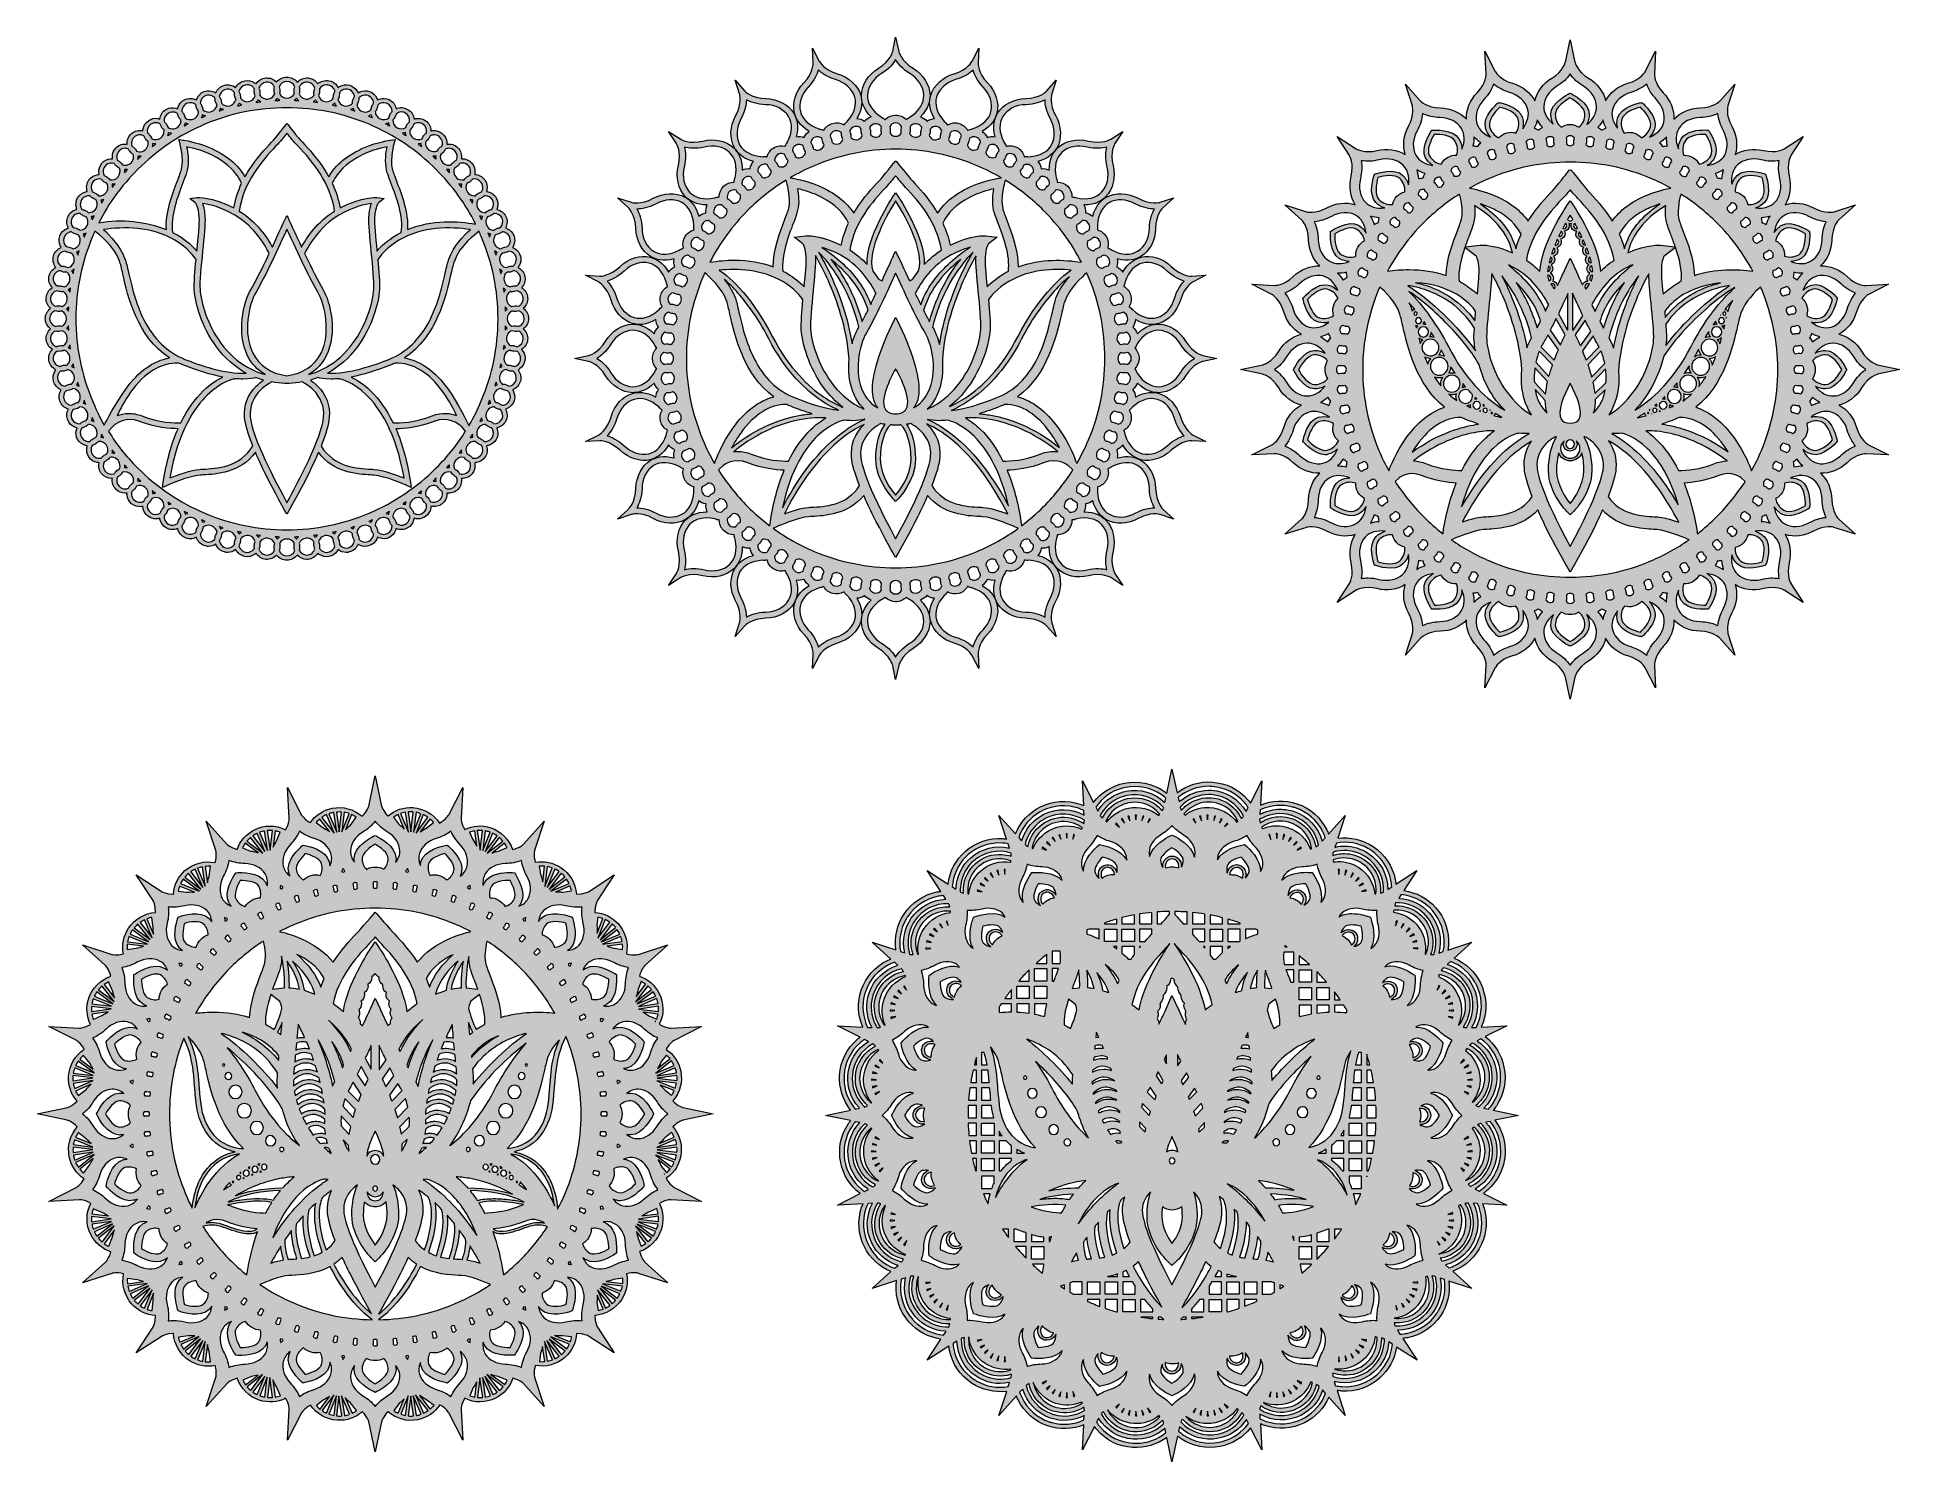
# Model space of a CAD drawing. Header units: millimetres. Extents: x 146 to 1170, y -927 to -143.
import ezdxf

# ---------------------------------------------------------------- set-up
doc = ezdxf.new("R2010")
doc.units = ezdxf.units.MM
doc.header["$MEASUREMENT"] = 0
for name, color, linetype in [('Layer 1', 7, 'Continuous'), ('Layer 2', 7, 'Continuous'), ('Layer 3', 7, 'Continuous'), ('Layer 4', 7, 'Continuous'), ('Layer 5', 7, 'Continuous')]:
    doc.layers.add(name, color=color, linetype=linetype)

msp = doc.modelspace()

# ---------------------------------------------------------------- hatches: boundary and pattern name
at = {"layer": 'Layer 1'}
h = msp.add_hatch(color=6, dxfattribs=at)
h.dxf.hatch_style = 2
edge = h.paths.add_edge_path()
edge.add_spline(control_points=[(941.4, -779), (942.1, -778.4), (942.9, -777.8), (943.6, -777.2), (949.3, -772.2), (952.7, -765.2), (953.2, -757.6), (953.6, -750.9), (951.7, -744.3), (947.6, -738.8), (947.6, -738.8), (960.5, -736.1), (960.5, -736.1), (960.5, -736.1), (946.7, -733.2), (946.7, -733.2), (947.3, -732.4), (947.9, -731.7), (948.4, -731), (952.6, -724.6), (954.1, -717), (952.6, -709.5), (951.3, -702.9), (947.6, -697), (942.3, -692.8), (942.3, -692.8), (954.1, -686.8), (954.1, -686.8), (954.1, -686.8), (940, -687.6), (940, -687.6), (940.4, -686.7), (940.8, -685.8), (941.1, -685), (943.5, -677.8), (943, -670.1), (939.6, -663.2), (936.6, -657.1), (931.5, -652.3), (925.2, -649.7), (925.2, -649.7), (935, -640.9), (935, -640.9), (935, -640.9), (921.8, -645.2), (921.8, -645.2), (921.9, -644.3), (922, -643.4), (922.1, -642.5), (922.6, -634.9), (920.1, -627.6), (915, -621.8), (910.5, -616.7), (904.3, -613.4), (897.6, -612.5), (897.6, -612.5), (904.7, -601.4), (904.7, -601.4), (904.7, -601.4), (893.2, -608.9), (893.2, -608.9), (893.1, -608.1), (892.9, -607.2), (892.8, -606.4), (891.3, -598.9), (887, -592.5), (880.6, -588.2), (874.9, -584.4), (868, -582.8), (861.2, -583.7), (861.2, -583.7), (865.3, -571.1), (865.3, -571.1), (865.3, -571.1), (856.1, -581.4), (856.1, -581.4), (855.8, -580.6), (855.5, -579.8), (855.1, -579.1), (851.7, -572.2), (845.9, -567.1), (838.7, -564.7), (832.1, -562.5), (825, -562.7), (818.6, -565.4), (818.6, -565.4), (819.4, -552.1), (819.4, -552.1), (819.4, -552.1), (813.1, -564.3), (813.1, -564.3), (812.7, -563.6), (812.2, -563), (811.6, -562.4), (806.6, -556.7), (799.7, -553.3), (792.1, -552.8), (785.1, -552.3), (778.3, -554.4), (772.8, -558.7), (772.8, -558.7), (770, -545.6), (770, -545.6), (770, -545.6), (767.2, -559), (767.2, -559), (766.6, -558.5), (766, -558), (765.4, -557.6), (759, -553.4), (751.4, -551.9), (743.9, -553.4), (737.1, -554.7), (731.1, -558.5), (726.8, -564.1), (726.8, -564.1), (720.7, -552.1), (720.7, -552.1), (720.7, -552.1), (721.5, -565.7), (721.5, -565.7), (720.8, -565.4), (720.1, -565.2), (719.4, -564.9), (712.2, -562.5), (704.5, -563), (697.6, -566.4), (691.4, -569.5), (686.5, -574.7), (683.9, -581.2), (683.9, -581.2), (674.8, -571.1), (674.8, -571.1), (674.8, -571.1), (679, -584.1), (679, -584.1), (678.3, -584), (677.6, -583.9), (676.9, -583.9), (669.3, -583.4), (662, -585.9), (656.3, -590.9), (651, -595.6), (647.7, -601.9), (646.8, -608.9), (646.8, -608.9), (635.3, -601.4), (635.3, -601.4), (635.3, -601.4), (642.8, -612.9), (642.8, -612.9), (642.1, -613), (641.5, -613.1), (640.8, -613.2), (633.3, -614.7), (626.9, -619), (622.6, -625.4), (618.8, -631.2), (617.2, -638.2), (618.1, -645.1), (618.1, -645.1), (605.1, -640.9), (605.1, -640.9), (605.1, -640.9), (615.3, -650.1), (615.3, -650.1), (614.7, -650.3), (614.1, -650.6), (613.5, -650.9), (606.6, -654.3), (601.5, -660.1), (599.1, -667.3), (596.9, -673.9), (597.1, -681.1), (599.9, -687.5), (599.9, -687.5), (586, -686.8), (586, -686.8), (586, -686.8), (598.4, -693.1), (598.4, -693.1), (597.9, -693.5), (597.3, -693.9), (596.8, -694.3), (591.1, -699.4), (587.7, -706.3), (587.2, -713.9), (586.8, -720.9), (588.9, -727.7), (593.1, -733.2), (593.1, -733.2), (579.5, -736.1), (579.5, -736.1), (579.5, -736.1), (593.2, -739), (593.2, -739), (592.8, -739.5), (592.4, -740.1), (592, -740.6), (587.8, -747), (586.3, -754.6), (587.8, -762), (589.1, -768.8), (592.9, -774.9), (598.5, -779.1), (598.5, -779.1), (586, -785.4), (586, -785.4), (586, -785.4), (600.1, -784.7), (600.1, -784.7), (599.8, -785.3), (599.6, -785.9), (599.3, -786.6), (596.9, -793.8), (597.4, -801.5), (600.8, -808.4), (603.9, -814.5), (609, -819.4), (615.4, -822), (615.4, -822), (605.1, -831.4), (605.1, -831.4), (605.1, -831.4), (618.5, -827), (618.5, -827), (618.4, -827.7), (618.4, -828.4), (618.3, -829.1), (617.8, -836.7), (620.3, -844), (625.3, -849.7), (629.9, -854.9), (636.1, -858.2), (642.9, -859.1), (642.9, -859.1), (635.3, -870.8), (635.3, -870.8), (635.3, -870.8), (647.3, -863), (647.3, -863), (647.4, -863.8), (647.5, -864.5), (647.6, -865.2), (649.1, -872.7), (653.4, -879.1), (659.8, -883.3), (665.5, -887.1), (672.3, -888.7), (679.1, -887.9), (679.1, -887.9), (674.8, -901.1), (674.8, -901.1), (674.8, -901.1), (684.4, -890.4), (684.4, -890.4), (684.7, -891.2), (685, -891.9), (685.3, -892.5), (688.7, -899.3), (694.5, -904.5), (701.7, -906.9), (708.2, -909.1), (715.2, -908.9), (721.5, -906.3), (721.5, -906.3), (720.7, -920.1), (720.7, -920.1), (720.7, -920.1), (727.3, -907.3), (727.3, -907.3), (727.8, -908), (728.3, -908.6), (728.8, -909.1), (733.8, -914.9), (740.7, -918.3), (748.3, -918.8), (755.1, -919.2), (761.8, -917.2), (767.2, -913.2), (767.2, -913.2), (770, -926.6), (770, -926.6), (770, -926.6), (773, -912.5), (773, -912.5), (773.7, -913), (774.4, -913.5), (775, -914), (781.4, -918.2), (789, -919.7), (796.5, -918.2), (803.1, -916.9), (809, -913.3), (813.2, -908), (813.2, -908), (819.4, -920.1), (819.4, -920.1), (819.4, -920.1), (818.6, -905.7), (818.6, -905.7), (819.4, -906.1), (820.2, -906.4), (821, -906.6), (828.2, -909.1), (835.9, -908.6), (842.8, -905.2), (848.8, -902.2), (853.6, -897.2), (856.2, -891), (856.2, -891), (865.3, -901.1), (865.3, -901.1), (865.3, -901.1), (860.8, -887.4), (860.8, -887.4), (861.7, -887.5), (862.6, -887.6), (863.5, -887.7), (871.1, -888.2), (878.4, -885.7), (884.1, -880.6), (889.2, -876.2), (892.5, -870.1), (893.5, -863.5), (893.5, -863.5), (904.8, -870.8), (904.8, -870.8), (904.8, -870.8), (896.9, -858.8), (896.9, -858.8), (897.8, -858.7), (898.7, -858.5), (899.6, -858.4), (907.1, -856.9), (913.5, -852.6), (917.8, -846.2), (921.5, -840.6), (923.1, -833.9), (922.3, -827.2), (922.3, -827.2), (935, -831.4), (935, -831.4), (935, -831.4), (924.4, -821.8), (924.4, -821.8), (925.3, -821.5), (926.1, -821.1), (926.9, -820.7), (933.8, -817.3), (938.9, -811.5), (941.3, -804.3), (943.5, -797.9), (943.3, -791), (940.8, -784.7), (940.8, -784.7), (954.1, -785.4), (954.1, -785.4), (954.1, -785.4), (941.4, -779), (941.4, -779)], knot_values=[0, 0, 0, 0, 1, 1, 1, 2, 2, 2, 3, 3, 3, 4, 4, 4, 5, 5, 5, 6, 6, 6, 7, 7, 7, 8, 8, 8, 9, 9, 9, 10, 10, 10, 11, 11, 11, 12, 12, 12, 13, 13, 13, 14, 14, 14, 15, 15, 15, 16, 16, 16, 17, 17, 17, 18, 18, 18, 19, 19, 19, 20, 20, 20, 21, 21, 21, 22, 22, 22, 23, 23, 23, 24, 24, 24, 25, 25, 25, 26, 26, 26, 27, 27, 27, 28, 28, 28, 29, 29, 29, 30, 30, 30, 31, 31, 31, 32, 32, 32, 33, 33, 33, 34, 34, 34, 35, 35, 35, 36, 36, 36, 37, 37, 37, 38, 38, 38, 39, 39, 39, 40, 40, 40, 41, 41, 41, 42, 42, 42, 43, 43, 43, 44, 44, 44, 45, 45, 45, 46, 46, 46, 47, 47, 47, 48, 48, 48, 49, 49, 49, 50, 50, 50, 51, 51, 51, 52, 52, 52, 53, 53, 53, 54, 54, 54, 55, 55, 55, 56, 56, 56, 57, 57, 57, 58, 58, 58, 59, 59, 59, 60, 60, 60, 61, 61, 61, 62, 62, 62, 63, 63, 63, 64, 64, 64, 65, 65, 65, 66, 66, 66, 67, 67, 67, 68, 68, 68, 69, 69, 69, 70, 70, 70, 71, 71, 71, 72, 72, 72, 73, 73, 73, 74, 74, 74, 75, 75, 75, 76, 76, 76, 77, 77, 77, 78, 78, 78, 79, 79, 79, 80, 80, 80, 81, 81, 81, 82, 82, 82, 83, 83, 83, 84, 84, 84, 85, 85, 85, 86, 86, 86, 87, 87, 87, 88, 88, 88, 89, 89, 89, 90, 90, 90, 91, 91, 91, 92, 92, 92, 93, 93, 93, 94, 94, 94, 95, 95, 95, 96, 96, 96, 97, 97, 97, 98, 98, 98, 99, 99, 99, 100, 100, 100, 101, 101, 101, 102, 102, 102, 103, 103, 103, 104, 104, 104, 105, 105, 105, 106, 106, 106, 107, 107, 107, 108, 108, 108, 109, 109, 109, 110, 110, 110, 111, 111, 111, 112, 112, 112, 113, 113, 113, 114, 114, 114, 115, 115, 115, 116, 116, 116, 117, 117, 117, 118, 118, 118, 119, 119, 119, 120, 120, 120, 120], degree=3, periodic=1)
edge = h.paths.add_edge_path()
edge.add_spline(control_points=[(949.9, -708.4), (950, -708.9), (950.1, -709.5), (950.3, -710), (951.6, -716.9), (950.2, -723.8), (946.4, -729.6), (945.7, -730.7), (944.9, -731.7), (944, -732.6), (944, -732.6), (941.6, -732.1), (941.6, -732.1), (947.3, -726.4), (949.7, -718.3), (948.2, -710.4), (946.9, -704.2), (943.3, -698.7), (937.9, -695.2), (937.9, -695.2), (937.8, -695.1), (937.8, -695.1), (937.8, -695.1), (939.9, -694), (939.9, -694), (944.8, -697.5), (948.3, -702.6), (949.9, -708.4)], knot_values=[0, 0, 0, 0, 1, 1, 1, 2, 2, 2, 3, 3, 3, 4, 4, 4, 5, 5, 5, 6, 6, 6, 7, 7, 7, 8, 8, 8, 9, 9, 9, 9], degree=3, periodic=1)
edge = h.paths.add_edge_path()
edge.add_spline(control_points=[(900.4, -653.5), (902.9, -654.9), (905.5, -655.9), (908.1, -656.4), (907.3, -658.9), (906.8, -661.6), (906.7, -664.5), (906.6, -669), (904.7, -672.9), (901.6, -674.7), (900.9, -675.1), (900.2, -675.5), (899.4, -675.7), (904.3, -671.2), (903.7, -661.7), (903.7, -660.6), (903.7, -660.6), (903.6, -659), (903.6, -659), (903.6, -659), (902.3, -658.2), (902.3, -658.2), (901.6, -657.8), (895.8, -653.9), (890.2, -653.9), (889.1, -653.9), (888, -654.1), (887, -654.4), (887.6, -653.8), (888.3, -653.2), (889, -652.8), (892.1, -651.1), (896.5, -651.4), (900.4, -653.5)], knot_values=[0, 0, 0, 0, 1, 1, 1, 2, 2, 2, 3, 3, 3, 4, 4, 4, 5, 5, 5, 6, 6, 6, 7, 7, 7, 8, 8, 8, 9, 9, 9, 10, 10, 10, 11, 11, 11, 11], degree=3, periodic=1)
edge = h.paths.add_edge_path()
edge.add_spline(control_points=[(893, -631.9), (893, -631.9), (893.3, -629.1), (893.3, -629.1), (893.5, -629.2), (893.8, -629.2), (894, -629.3), (894, -629.3), (893, -631.9), (893, -631.9)], knot_values=[0, 0, 0, 0, 1, 1, 1, 2, 2, 2, 3, 3, 3, 3], degree=3, periodic=1)
edge = h.paths.add_edge_path()
edge.add_spline(control_points=[(896.1, -633.1), (896.1, -633.1), (897.1, -630.6), (897.1, -630.6), (897.3, -630.7), (897.5, -630.8), (897.7, -631), (897.7, -631), (896.1, -633.1), (896.1, -633.1)], knot_values=[0, 0, 0, 0, 1, 1, 1, 2, 2, 2, 3, 3, 3, 3], degree=3, periodic=1)
edge = h.paths.add_edge_path()
edge.add_spline(control_points=[(902.2, -640.9), (902.2, -640.9), (904.5, -639.9), (904.5, -639.9), (904.6, -640.1), (904.7, -640.3), (904.7, -640.5), (904.7, -640.5), (902.2, -640.9), (902.2, -640.9)], knot_values=[0, 0, 0, 0, 1, 1, 1, 2, 2, 2, 3, 3, 3, 3], degree=3, periodic=1)
edge = h.paths.add_edge_path()
edge.add_spline(control_points=[(905.2, -643.9), (905.2, -644.1), (905.2, -644.3), (905.2, -644.5), (905.2, -644.5), (902.7, -644.2), (902.7, -644.2), (902.7, -644.2), (905.2, -643.9), (905.2, -643.9)], knot_values=[0, 0, 0, 0, 1, 1, 1, 2, 2, 2, 3, 3, 3, 3], degree=3, periodic=1)
edge = h.paths.add_edge_path()
edge.add_spline(control_points=[(900.9, -637.8), (900.9, -637.8), (902.9, -636.2), (902.9, -636.2), (903, -636.4), (903.1, -636.6), (903.3, -636.8), (903.3, -636.8), (900.9, -637.8), (900.9, -637.8)], knot_values=[0, 0, 0, 0, 1, 1, 1, 2, 2, 2, 3, 3, 3, 3], degree=3, periodic=1)
edge = h.paths.add_edge_path()
edge.add_spline(control_points=[(898.8, -635.2), (898.8, -635.2), (900.4, -633), (900.4, -633), (900.4, -633.1), (900.5, -633.2), (900.6, -633.2), (900.7, -633.3), (900.8, -633.4), (900.9, -633.5), (900.9, -633.5), (898.8, -635.2), (898.8, -635.2)], knot_values=[0, 0, 0, 0, 1, 1, 1, 2, 2, 2, 3, 3, 3, 4, 4, 4, 4], degree=3, periodic=1)
edge = h.paths.add_edge_path()
edge.add_spline(control_points=[(920.6, -800.4), (920.6, -800.4), (923, -801.4), (923, -801.4), (922.9, -801.6), (922.8, -801.8), (922.6, -801.9), (922.6, -801.9), (920.6, -800.4), (920.6, -800.4)], knot_values=[0, 0, 0, 0, 1, 1, 1, 2, 2, 2, 3, 3, 3, 3], degree=3, periodic=1)
edge = h.paths.add_edge_path()
edge.add_spline(control_points=[(920.6, -804.6), (920.5, -804.8), (920.3, -804.9), (920.1, -805.1), (920.1, -805.1), (918.5, -803.1), (918.5, -803.1), (918.5, -803.1), (920.6, -804.6), (920.6, -804.6)], knot_values=[0, 0, 0, 0, 1, 1, 1, 2, 2, 2, 3, 3, 3, 3], degree=3, periodic=1)
edge = h.paths.add_edge_path()
edge.add_spline(control_points=[(921.8, -797.3), (921.8, -797.3), (924.5, -797.6), (924.5, -797.6), (924.4, -797.7), (924.4, -797.8), (924.4, -797.8), (924.4, -798), (924.3, -798.1), (924.3, -798.3), (924.3, -798.3), (921.8, -797.3), (921.8, -797.3)], knot_values=[0, 0, 0, 0, 1, 1, 1, 2, 2, 2, 3, 3, 3, 4, 4, 4, 4], degree=3, periodic=1)
edge = h.paths.add_edge_path()
edge.add_spline(control_points=[(921.7, -790.6), (921.7, -790.6), (924.3, -789.5), (924.3, -789.5), (924.4, -789.7), (924.5, -790), (924.5, -790.2), (924.5, -790.2), (921.7, -790.6), (921.7, -790.6)], knot_values=[0, 0, 0, 0, 1, 1, 1, 2, 2, 2, 3, 3, 3, 3], degree=3, periodic=1)
edge = h.paths.add_edge_path()
edge.add_spline(control_points=[(922.2, -793.9), (922.2, -793.9), (924.9, -793.5), (924.9, -793.5), (924.9, -793.8), (924.9, -794), (924.9, -794.2), (924.9, -794.2), (922.2, -793.9), (922.2, -793.9)], knot_values=[0, 0, 0, 0, 1, 1, 1, 2, 2, 2, 3, 3, 3, 3], degree=3, periodic=1)
edge = h.paths.add_edge_path()
edge.add_spline(control_points=[(924.2, -742.4), (921.9, -746.2), (918.3, -748.7), (914.7, -748.7), (913.9, -748.8), (913.1, -748.7), (912.3, -748.4), (918.7, -747), (923.1, -738.5), (923.6, -737.5), (923.6, -737.5), (924.2, -736.2), (924.2, -736.2), (924.2, -736.2), (923.6, -734.8), (923.6, -734.8), (923.1, -733.8), (918.7, -725.1), (912.2, -723.8), (913, -723.6), (913.9, -723.5), (914.7, -723.5), (918.3, -723.6), (921.9, -726), (924.2, -729.8), (925.7, -732.2), (927.5, -734.4), (929.5, -736.1), (927.5, -737.9), (925.7, -740), (924.2, -742.4)], knot_values=[0, 0, 0, 0, 1, 1, 1, 2, 2, 2, 3, 3, 3, 4, 4, 4, 5, 5, 5, 6, 6, 6, 7, 7, 7, 8, 8, 8, 9, 9, 9, 10, 10, 10, 10], degree=3, periodic=1)
edge = h.paths.add_edge_path()
edge.add_spline(control_points=[(906.1, -732.3), (908.7, -732), (910.9, -733.8), (910.9, -736), (910.9, -738), (909, -739.7), (906.7, -739.7), (906.6, -739.7), (906.4, -739.7), (906.2, -739.7), (906.6, -738.5), (906.8, -737.3), (906.8, -736.1), (906.8, -734.8), (906.5, -733.6), (906.1, -732.3)], knot_values=[0, 0, 0, 0, 1, 1, 1, 2, 2, 2, 3, 3, 3, 4, 4, 4, 5, 5, 5, 5], degree=3, periodic=1)
edge = h.paths.add_edge_path()
edge.add_spline(control_points=[(902.9, -705.7), (903.1, -705.7), (903.3, -705.6), (903.4, -705.6), (906.4, -704.8), (908.2, -701.9), (907.5, -699.1), (906.8, -696.4), (903.8, -694.8), (900.8, -695.6), (901.7, -694.7), (902.9, -694.1), (904.1, -693.8), (906.1, -693.2), (909.6, -695.5), (912.2, -698.1), (911.2, -701.6), (909.4, -705.3), (907.4, -705.8), (905.9, -706.2), (904.3, -706.2), (902.9, -705.7)], knot_values=[0, 0, 0, 0, 1, 1, 1, 2, 2, 2, 3, 3, 3, 4, 4, 4, 5, 5, 5, 6, 6, 6, 7, 7, 7, 7], degree=3, periodic=1)
edge = h.paths.add_edge_path()
edge.add_spline(control_points=[(902.4, -767.7), (902.6, -767.7), (902.8, -767.8), (903, -767.8), (904.1, -768.1), (905, -768.7), (905.6, -769.6), (906.1, -770.5), (906.3, -771.5), (906.1, -772.5), (905.8, -773.4), (905.2, -774.2), (904.2, -774.7), (903.3, -775.2), (902.2, -775.3), (901.1, -775), (900.9, -774.9), (900.7, -774.9), (900.6, -774.8), (901.3, -773.8), (901.8, -772.7), (902.1, -771.5), (902.1, -771.5), (902.1, -771.5), (902.1, -771.5), (902.4, -770.3), (902.5, -769), (902.4, -767.7)], knot_values=[0, 0, 0, 0, 1, 1, 1, 2, 2, 2, 3, 3, 3, 4, 4, 4, 5, 5, 5, 6, 6, 6, 7, 7, 7, 8, 8, 8, 9, 9, 9, 9], degree=3, periodic=1)
edge = h.paths.add_edge_path()
edge.add_spline(control_points=[(901.1, -697), (901.5, -696.9), (901.9, -696.8), (902.3, -696.8), (904.1, -696.8), (905.7, -697.9), (906.1, -699.5), (906.4, -700.5), (906.2, -701.5), (905.6, -702.4), (905, -703.2), (904.1, -703.9), (903.1, -704.2), (902.9, -704.2), (902.7, -704.3), (902.5, -704.3), (902.5, -703.1), (902.4, -701.9), (902.1, -700.7), (901.8, -699.5), (901.2, -698.3), (900.5, -697.2), (900.7, -697.1), (900.9, -697.1), (901.1, -697)], knot_values=[0, 0, 0, 0, 1, 1, 1, 2, 2, 2, 3, 3, 3, 4, 4, 4, 5, 5, 5, 6, 6, 6, 7, 7, 7, 8, 8, 8, 8], degree=3, periodic=1)
edge = h.paths.add_edge_path()
edge.add_spline(control_points=[(900.7, -776.4), (902.1, -776.8), (903.7, -776.6), (904.9, -776), (906.2, -775.3), (907.1, -774.2), (907.5, -772.8), (908.2, -770.1), (906.4, -767.3), (903.5, -766.4), (904.8, -766.2), (906.1, -766.2), (907.4, -766.5), (909.4, -767), (911.2, -770.8), (912.2, -774.3), (909.6, -776.8), (906.1, -779.1), (904.1, -778.6), (902.7, -778.2), (901.4, -777.4), (900.4, -776.3), (900.5, -776.3), (900.6, -776.4), (900.7, -776.4)], knot_values=[0, 0, 0, 0, 1, 1, 1, 2, 2, 2, 3, 3, 3, 4, 4, 4, 5, 5, 5, 6, 6, 6, 7, 7, 7, 8, 8, 8, 8], degree=3, periodic=1)
edge = h.paths.add_edge_path()
edge.add_spline(control_points=[(906.3, -741.1), (906.4, -741.2), (906.6, -741.2), (906.7, -741.2), (909.8, -741.2), (912.3, -738.8), (912.3, -736), (912.3, -733.2), (909.9, -730.9), (906.9, -730.8), (908, -730.2), (909.3, -729.9), (910.5, -729.9), (912.6, -729.9), (915.4, -733), (917.2, -736.2), (915.4, -739.3), (912.6, -742.4), (910.5, -742.4), (909, -742.4), (907.5, -742), (906.3, -741.1)], knot_values=[0, 0, 0, 0, 1, 1, 1, 2, 2, 2, 3, 3, 3, 4, 4, 4, 5, 5, 5, 6, 6, 6, 7, 7, 7, 7], degree=3, periodic=1)
edge = h.paths.add_edge_path()
edge.add_spline(control_points=[(922.6, -670.3), (922.7, -670.4), (922.7, -670.5), (922.8, -670.5), (922.8, -670.7), (922.9, -670.8), (923, -670.9), (923, -670.9), (920.5, -672), (920.5, -672), (920.5, -672), (922.6, -670.3), (922.6, -670.3)], knot_values=[0, 0, 0, 0, 1, 1, 1, 2, 2, 2, 3, 3, 3, 4, 4, 4, 4], degree=3, periodic=1)
edge = h.paths.add_edge_path()
edge.add_spline(control_points=[(918.5, -669.3), (918.5, -669.3), (920.1, -667.1), (920.1, -667.1), (920.3, -667.3), (920.4, -667.5), (920.6, -667.6), (920.6, -667.6), (918.5, -669.3), (918.5, -669.3)], knot_values=[0, 0, 0, 0, 1, 1, 1, 2, 2, 2, 3, 3, 3, 3], degree=3, periodic=1)
edge = h.paths.add_edge_path()
edge.add_spline(control_points=[(924.3, -674), (924.3, -674.2), (924.4, -674.5), (924.4, -674.7), (924.4, -674.7), (921.9, -675), (921.9, -675), (921.9, -675), (924.3, -674), (924.3, -674)], knot_values=[0, 0, 0, 0, 1, 1, 1, 2, 2, 2, 3, 3, 3, 3], degree=3, periodic=1)
edge = h.paths.add_edge_path()
edge.add_spline(control_points=[(924.9, -678), (924.9, -678.2), (924.9, -678.5), (924.9, -678.7), (924.9, -678.7), (922.3, -678.4), (922.3, -678.4), (922.3, -678.4), (924.9, -678), (924.9, -678)], knot_values=[0, 0, 0, 0, 1, 1, 1, 2, 2, 2, 3, 3, 3, 3], degree=3, periodic=1)
edge = h.paths.add_edge_path()
edge.add_spline(control_points=[(924.5, -682), (924.4, -682.2), (924.4, -682.5), (924.3, -682.7), (924.3, -682.7), (921.9, -681.7), (921.9, -681.7), (921.9, -681.7), (924.5, -682), (924.5, -682)], knot_values=[0, 0, 0, 0, 1, 1, 1, 2, 2, 2, 3, 3, 3, 3], degree=3, periodic=1)
edge = h.paths.add_edge_path()
edge.add_spline(control_points=[(930.8, -766.5), (930.7, -766.7), (930.5, -766.9), (930.4, -767), (930.4, -767), (928.8, -765), (928.8, -765), (928.8, -765), (930.8, -766.5), (930.8, -766.5)], knot_values=[0, 0, 0, 0, 1, 1, 1, 2, 2, 2, 3, 3, 3, 3], degree=3, periodic=1)
edge = h.paths.add_edge_path()
edge.add_spline(control_points=[(934.5, -751.5), (934.6, -751.7), (934.6, -751.9), (934.7, -752.1), (934.7, -752.1), (932, -752.5), (932, -752.5), (932, -752.5), (934.5, -751.5), (934.5, -751.5)], knot_values=[0, 0, 0, 0, 1, 1, 1, 2, 2, 2, 3, 3, 3, 3], degree=3, periodic=1)
edge = h.paths.add_edge_path()
edge.add_spline(control_points=[(934.5, -720.8), (934.5, -720.8), (932.1, -719.8), (932.1, -719.8), (932.1, -719.8), (934.6, -720.1), (934.6, -720.1), (934.6, -720.3), (934.5, -720.5), (934.5, -720.8)], knot_values=[0, 0, 0, 0, 1, 1, 1, 2, 2, 2, 3, 3, 3, 3], degree=3, periodic=1)
edge = h.paths.add_edge_path()
edge.add_spline(control_points=[(932.5, -755.9), (932.5, -755.9), (935.1, -755.5), (935.1, -755.5), (935.1, -755.6), (935.1, -755.7), (935.1, -755.8), (935.1, -755.9), (935.1, -756), (935.1, -756.2), (935.1, -756.2), (932.5, -755.9), (932.5, -755.9)], knot_values=[0, 0, 0, 0, 1, 1, 1, 2, 2, 2, 3, 3, 3, 4, 4, 4, 4], degree=3, periodic=1)
edge = h.paths.add_edge_path()
edge.add_spline(control_points=[(934.6, -759.5), (934.6, -759.7), (934.5, -760), (934.5, -760.2), (934.5, -760.2), (932.1, -759.2), (932.1, -759.2), (932.1, -759.2), (934.6, -759.5), (934.6, -759.5)], knot_values=[0, 0, 0, 0, 1, 1, 1, 2, 2, 2, 3, 3, 3, 3], degree=3, periodic=1)
edge = h.paths.add_edge_path()
edge.add_spline(control_points=[(932.5, -716.5), (932.5, -716.5), (935.1, -716.1), (935.1, -716.1), (935.1, -716.3), (935.1, -716.5), (935.1, -716.8), (935.1, -716.8), (932.5, -716.5), (932.5, -716.5)], knot_values=[0, 0, 0, 0, 1, 1, 1, 2, 2, 2, 3, 3, 3, 3], degree=3, periodic=1)
edge = h.paths.add_edge_path()
edge.add_spline(control_points=[(932, -713.1), (932, -713.1), (934.5, -712.1), (934.5, -712.1), (934.5, -712.2), (934.5, -712.3), (934.5, -712.3), (934.6, -712.5), (934.6, -712.6), (934.6, -712.7), (934.6, -712.7), (932, -713.1), (932, -713.1)], knot_values=[0, 0, 0, 0, 1, 1, 1, 2, 2, 2, 3, 3, 3, 4, 4, 4, 4], degree=3, periodic=1)
edge = h.paths.add_edge_path()
edge.add_spline(control_points=[(933.2, -723.9), (933.1, -724.1), (933, -724.3), (932.9, -724.4), (932.9, -724.4), (930.8, -722.9), (930.8, -722.9), (930.8, -722.9), (933.2, -723.9), (933.2, -723.9)], knot_values=[0, 0, 0, 0, 1, 1, 1, 2, 2, 2, 3, 3, 3, 3], degree=3, periodic=1)
edge = h.paths.add_edge_path()
edge.add_spline(control_points=[(932.9, -747.7), (933, -747.9), (933.1, -748.1), (933.2, -748.3), (933.2, -748.3), (930.7, -749.4), (930.7, -749.4), (930.7, -749.4), (932.9, -747.7), (932.9, -747.7)], knot_values=[0, 0, 0, 0, 1, 1, 1, 2, 2, 2, 3, 3, 3, 3], degree=3, periodic=1)
edge = h.paths.add_edge_path()
edge.add_spline(control_points=[(930.8, -762.3), (930.8, -762.3), (933.2, -763.3), (933.2, -763.3), (933.1, -763.5), (933, -763.7), (932.9, -763.9), (932.9, -763.9), (930.8, -762.3), (930.8, -762.3)], knot_values=[0, 0, 0, 0, 1, 1, 1, 2, 2, 2, 3, 3, 3, 3], degree=3, periodic=1)
edge = h.paths.add_edge_path()
edge.add_spline(control_points=[(939.4, -757), (939.7, -752), (938.2, -747.2), (935.1, -743.3), (935.4, -743), (935.7, -742.8), (936, -742.5), (936.7, -743.1), (937.3, -743.7), (937.8, -744.3), (940.6, -747.5), (942.2, -751.6), (942.2, -755.8), (942.2, -756.2), (942.2, -756.6), (942.1, -756.9), (941.8, -761.6), (939.7, -765.8), (936.2, -768.9), (934.8, -770.2), (933.2, -771.2), (931.4, -771.9), (931.4, -771.9), (931.4, -771.9), (931.4, -771.9), (936.1, -768.3), (939, -762.9), (939.4, -757)], knot_values=[0, 0, 0, 0, 1, 1, 1, 2, 2, 2, 3, 3, 3, 4, 4, 4, 5, 5, 5, 6, 6, 6, 7, 7, 7, 8, 8, 8, 9, 9, 9, 9], degree=3, periodic=1)
edge = h.paths.add_edge_path()
edge.add_spline(control_points=[(937.2, -730.5), (938.7, -729.3), (940.1, -727.8), (941.2, -726.1), (944.1, -721.7), (945.2, -716.4), (944.1, -711.2), (943.1, -706), (940.1, -701.6), (935.7, -698.6), (935, -698.2), (934.4, -697.8), (933.7, -697.5), (934.4, -696.9), (934.9, -696.6), (934.9, -696.5), (934.9, -696.5), (935.3, -696.4), (935.3, -696.4), (935.8, -696.6), (936.2, -696.9), (936.6, -697.2), (941, -700.1), (944.1, -704.5), (945.5, -709.5), (945.6, -710), (945.7, -710.4), (945.8, -710.9), (947.3, -718.5), (944.6, -726.3), (938.8, -731.4), (938.4, -731.2), (937.8, -730.9), (937.2, -730.5)], knot_values=[0, 0, 0, 0, 1, 1, 1, 2, 2, 2, 3, 3, 3, 4, 4, 4, 5, 5, 5, 6, 6, 6, 7, 7, 7, 8, 8, 8, 9, 9, 9, 10, 10, 10, 11, 11, 11, 11], degree=3, periodic=1)
edge = h.paths.add_edge_path()
edge.add_spline(control_points=[(934.3, -700.6), (937.9, -703), (940.4, -706.5), (941.5, -710.6), (941.6, -711), (941.7, -711.3), (941.8, -711.7), (942.7, -716.3), (941.7, -720.9), (939.2, -724.8), (938.1, -726.4), (936.8, -727.8), (935.2, -729), (935.2, -729), (935.1, -728.9), (935.1, -728.9), (938.8, -724.2), (940.2, -718.2), (939, -712.4), (938, -707.6), (935.3, -703.3), (931.4, -700.4), (931.6, -700), (931.8, -699.7), (932.1, -699.3), (932.8, -699.7), (933.6, -700.1), (934.3, -700.6)], knot_values=[0, 0, 0, 0, 1, 1, 1, 2, 2, 2, 3, 3, 3, 4, 4, 4, 5, 5, 5, 6, 6, 6, 7, 7, 7, 8, 8, 8, 9, 9, 9, 9], degree=3, periodic=1)
edge = h.paths.add_edge_path()
edge.add_spline(control_points=[(932.9, -708.3), (933, -708.5), (933.1, -708.8), (933.2, -709), (933.2, -709), (930.7, -710), (930.7, -710), (930.7, -710), (932.9, -708.3), (932.9, -708.3)], knot_values=[0, 0, 0, 0, 1, 1, 1, 2, 2, 2, 3, 3, 3, 3], degree=3, periodic=1)
edge = h.paths.add_edge_path()
edge.add_spline(control_points=[(928.6, -707.4), (928.6, -707.4), (930.3, -705.1), (930.3, -705.1), (930.5, -705.3), (930.7, -705.5), (930.8, -705.7), (930.8, -705.7), (928.6, -707.4), (928.6, -707.4)], knot_values=[0, 0, 0, 0, 1, 1, 1, 2, 2, 2, 3, 3, 3, 3], degree=3, periodic=1)
edge = h.paths.add_edge_path()
edge.add_spline(control_points=[(927.8, -686.5), (927.7, -686.5), (927.6, -686.4), (927.6, -686.4), (929.9, -680.9), (929.8, -674.8), (927.1, -669.4), (924.9, -665), (921.2, -661.6), (916.6, -659.8), (916.7, -659.4), (916.8, -659), (917, -658.7), (917.9, -658.8), (918.8, -659), (919.6, -659.3), (923.6, -660.7), (927, -663.5), (929.1, -667.1), (929.3, -667.4), (929.5, -667.8), (929.7, -668.1), (931.7, -672.3), (932.1, -677), (930.6, -681.5), (929.9, -683.3), (929, -685), (927.8, -686.5)], knot_values=[0, 0, 0, 0, 1, 1, 1, 2, 2, 2, 3, 3, 3, 4, 4, 4, 5, 5, 5, 6, 6, 6, 7, 7, 7, 8, 8, 8, 9, 9, 9, 9], degree=3, periodic=1)
edge = h.paths.add_edge_path()
edge.add_spline(control_points=[(916.8, -664.7), (917, -664.8), (917.2, -664.9), (917.4, -665.1), (917.4, -665.1), (915.8, -667.3), (915.8, -667.3), (915.8, -667.3), (916.8, -664.7), (916.8, -664.7)], knot_values=[0, 0, 0, 0, 1, 1, 1, 2, 2, 2, 3, 3, 3, 3], degree=3, periodic=1)
edge = h.paths.add_edge_path()
edge.add_spline(control_points=[(917.3, -690.1), (919.4, -692.1), (921.7, -693.7), (924.1, -694.8), (922.6, -697), (921.4, -699.6), (920.6, -702.3), (919.4, -706.6), (916.5, -709.9), (913.1, -710.9), (912.3, -711.1), (911.5, -711.2), (910.7, -711.2), (916.5, -708.2), (918.5, -698.8), (918.7, -697.7), (918.7, -697.7), (919, -696.2), (919, -696.2), (919, -696.2), (918, -695.1), (918, -695.1), (917.2, -694.2), (910.8, -687.1), (904.2, -687.5), (904.9, -687), (905.7, -686.7), (906.5, -686.5), (910, -685.6), (914.1, -687), (917.3, -690.1)], knot_values=[0, 0, 0, 0, 1, 1, 1, 2, 2, 2, 3, 3, 3, 4, 4, 4, 5, 5, 5, 6, 6, 6, 7, 7, 7, 8, 8, 8, 9, 9, 9, 10, 10, 10, 10], degree=3, periodic=1)
edge = h.paths.add_edge_path()
edge.add_spline(control_points=[(888.6, -660.5), (890.4, -659.5), (894.3, -660.8), (897.5, -662.6), (897.4, -666.2), (896.6, -670.3), (894.8, -671.3), (893.5, -672.1), (892, -672.4), (890.5, -672.3), (890.7, -672.3), (890.9, -672.2), (891, -672.1), (892.3, -671.3), (893.3, -670.2), (893.7, -668.8), (894.1, -667.4), (894, -666), (893.3, -664.8), (891.9, -662.3), (888.6, -661.6), (885.9, -663.1), (885.9, -663.1), (885.9, -663.1), (885.8, -663.1), (886.5, -662.1), (887.5, -661.1), (888.6, -660.5)], knot_values=[0, 0, 0, 0, 1, 1, 1, 2, 2, 2, 3, 3, 3, 4, 4, 4, 5, 5, 5, 6, 6, 6, 7, 7, 7, 8, 8, 8, 9, 9, 9, 9], degree=3, periodic=1)
edge = h.paths.add_edge_path()
edge.add_spline(control_points=[(886, -664.8), (886.2, -664.7), (886.4, -664.5), (886.6, -664.4), (887.3, -664), (888.1, -663.8), (888.8, -663.8), (890.2, -663.8), (891.4, -664.4), (892.1, -665.5), (892.5, -666.4), (892.6, -667.4), (892.3, -668.4), (892, -669.4), (891.3, -670.3), (890.3, -670.8), (890.1, -670.9), (889.9, -671), (889.7, -671.1), (889.5, -669.9), (889.1, -668.8), (888.5, -667.7), (888.5, -667.7), (888.5, -667.7), (888.5, -667.7), (887.8, -666.6), (887, -665.7), (886, -664.8)], knot_values=[0, 0, 0, 0, 1, 1, 1, 2, 2, 2, 3, 3, 3, 4, 4, 4, 5, 5, 5, 6, 6, 6, 7, 7, 7, 8, 8, 8, 9, 9, 9, 9], degree=3, periodic=1)
edge = h.paths.add_edge_path()
edge.add_spline(control_points=[(888.5, -804.5), (888.5, -804.5), (888.5, -804.5), (888.5, -804.5), (889.1, -803.4), (889.5, -802.2), (889.7, -800.9), (889.9, -801), (890.1, -801.1), (890.2, -801.2), (891.2, -801.7), (891.9, -802.6), (892.2, -803.6), (892.5, -804.6), (892.5, -805.6), (892, -806.4), (891.5, -807.3), (890.6, -807.9), (889.6, -808.1), (888.6, -808.3), (887.5, -808.2), (886.5, -807.6), (886.4, -807.5), (886.2, -807.4), (886.1, -807.3), (887, -806.5), (887.8, -805.5), (888.5, -804.5)], knot_values=[0, 0, 0, 0, 1, 1, 1, 2, 2, 2, 3, 3, 3, 4, 4, 4, 5, 5, 5, 6, 6, 6, 7, 7, 7, 8, 8, 8, 9, 9, 9, 9], degree=3, periodic=1)
edge = h.paths.add_edge_path()
edge.add_spline(control_points=[(889.9, -809.5), (891.4, -809.2), (892.5, -808.4), (893.2, -807.2), (893.9, -806), (894.1, -804.5), (893.6, -803.2), (893.2, -801.8), (892.3, -800.7), (891.1, -800), (892.4, -800), (893.7, -800.4), (894.8, -801), (896.6, -802.1), (897.4, -806.1), (897.5, -809.8), (894.3, -811.5), (890.4, -812.9), (888.6, -811.8), (887.3, -811.1), (886.3, -810), (885.6, -808.7), (885.7, -808.8), (885.7, -808.8), (885.8, -808.8), (885.8, -808.8), (885.8, -808.8), (885.8, -808.8), (887.1, -809.6), (888.6, -809.8), (889.9, -809.5)], knot_values=[0, 0, 0, 0, 1, 1, 1, 2, 2, 2, 3, 3, 3, 4, 4, 4, 5, 5, 5, 6, 6, 6, 7, 7, 7, 8, 8, 8, 9, 9, 9, 10, 10, 10, 10], degree=3, periodic=1)
edge = h.paths.add_edge_path()
edge.add_spline(control_points=[(902.3, -814.1), (902.3, -814.1), (903.6, -813.3), (903.6, -813.3), (903.6, -813.3), (903.7, -811.8), (903.7, -811.8), (903.8, -810.6), (904.3, -800.9), (899.2, -796.5), (900.1, -796.7), (900.9, -797.1), (901.6, -797.5), (904.7, -799.4), (906.6, -803.3), (906.7, -807.7), (906.8, -810.6), (907.3, -813.3), (908.1, -815.8), (905.5, -816.4), (902.9, -817.3), (900.4, -818.7), (896.5, -820.8), (892.1, -821.1), (889, -819.4), (888.3, -819), (887.7, -818.5), (887.2, -818), (893.4, -819.9), (901.4, -814.8), (902.3, -814.1)], knot_values=[0, 0, 0, 0, 1, 1, 1, 2, 2, 2, 3, 3, 3, 4, 4, 4, 5, 5, 5, 6, 6, 6, 7, 7, 7, 8, 8, 8, 9, 9, 9, 10, 10, 10, 10], degree=3, periodic=1)
edge = h.paths.add_edge_path()
edge.add_spline(control_points=[(900.8, -834.5), (900.8, -834.5), (903.3, -835.5), (903.3, -835.5), (903.3, -835.6), (903.2, -835.6), (903.2, -835.7), (903.1, -835.8), (903, -836), (903, -836.1), (903, -836.1), (900.8, -834.5), (900.8, -834.5)], knot_values=[0, 0, 0, 0, 1, 1, 1, 2, 2, 2, 3, 3, 3, 4, 4, 4, 4], degree=3, periodic=1)
edge = h.paths.add_edge_path()
edge.add_spline(control_points=[(900.9, -838.8), (900.7, -838.9), (900.6, -839.1), (900.4, -839.2), (900.4, -839.2), (898.8, -837.2), (898.8, -837.2), (898.8, -837.2), (900.9, -838.8), (900.9, -838.8)], knot_values=[0, 0, 0, 0, 1, 1, 1, 2, 2, 2, 3, 3, 3, 3], degree=3, periodic=1)
edge = h.paths.add_edge_path()
edge.add_spline(control_points=[(902.1, -831.4), (902.1, -831.4), (904.8, -831.7), (904.8, -831.7), (904.7, -831.9), (904.7, -832.2), (904.6, -832.4), (904.6, -832.4), (902.1, -831.4), (902.1, -831.4)], knot_values=[0, 0, 0, 0, 1, 1, 1, 2, 2, 2, 3, 3, 3, 3], degree=3, periodic=1)
edge = h.paths.add_edge_path()
edge.add_spline(control_points=[(902.5, -828), (902.5, -828), (905.3, -827.6), (905.3, -827.6), (905.3, -827.9), (905.3, -828.1), (905.3, -828.4), (905.3, -828.4), (902.5, -828), (902.5, -828)], knot_values=[0, 0, 0, 0, 1, 1, 1, 2, 2, 2, 3, 3, 3, 3], degree=3, periodic=1)
edge = h.paths.add_edge_path()
edge.add_spline(control_points=[(897.8, -841.3), (897.6, -841.4), (897.4, -841.5), (897.2, -841.6), (897.2, -841.6), (896.2, -839.3), (896.2, -839.3), (896.2, -839.3), (897.8, -841.3), (897.8, -841.3)], knot_values=[0, 0, 0, 0, 1, 1, 1, 2, 2, 2, 3, 3, 3, 3], degree=3, periodic=1)
edge = h.paths.add_edge_path()
edge.add_spline(control_points=[(894.1, -842.9), (893.9, -843), (893.6, -843.1), (893.4, -843.1), (893.4, -843.1), (893.1, -840.6), (893.1, -840.6), (893.1, -840.6), (894.1, -842.9), (894.1, -842.9)], knot_values=[0, 0, 0, 0, 1, 1, 1, 2, 2, 2, 3, 3, 3, 3], degree=3, periodic=1)
edge = h.paths.add_edge_path()
edge.add_spline(control_points=[(906.3, -838.9), (909, -834.8), (910.1, -829.8), (909.4, -824.9), (909.7, -824.8), (910.1, -824.7), (910.5, -824.6), (910.8, -825.4), (911, -826.2), (911.1, -827), (912, -831.1), (911.3, -835.4), (909.1, -839.1), (909, -839.4), (908.7, -839.7), (908.5, -840.1), (905.9, -843.9), (902, -846.6), (897.4, -847.5), (895.7, -847.8), (894, -847.9), (892.2, -847.7), (898, -847), (903.1, -843.8), (906.3, -838.9)], knot_values=[0, 0, 0, 0, 1, 1, 1, 2, 2, 2, 3, 3, 3, 4, 4, 4, 5, 5, 5, 6, 6, 6, 7, 7, 7, 8, 8, 8, 8], degree=3, periodic=1)
edge = h.paths.add_edge_path()
edge.add_spline(control_points=[(906.5, -785.8), (905.8, -785.6), (905, -785.3), (904.3, -784.9), (904.5, -784.9), (904.6, -784.9), (904.8, -784.9), (911, -784.9), (916.9, -778.5), (918, -777.2), (918, -777.2), (919, -776.1), (919, -776.1), (919, -776.1), (918.7, -774.6), (918.7, -774.6), (918.5, -773.5), (916.4, -764), (910.5, -761), (911.4, -761), (912.2, -761.1), (913.1, -761.4), (916.5, -762.4), (919.4, -765.6), (920.6, -769.9), (921.4, -772.7), (922.6, -775.2), (924.1, -777.4), (921.7, -778.6), (919.4, -780.1), (917.3, -782.1), (914.1, -785.2), (910, -786.6), (906.5, -785.8)], knot_values=[0, 0, 0, 0, 1, 1, 1, 2, 2, 2, 3, 3, 3, 4, 4, 4, 5, 5, 5, 6, 6, 6, 7, 7, 7, 8, 8, 8, 9, 9, 9, 10, 10, 10, 11, 11, 11, 11], degree=3, periodic=1)
edge = h.paths.add_edge_path()
edge.add_spline(control_points=[(917.5, -807.2), (917.3, -807.3), (917.1, -807.4), (916.9, -807.5), (916.9, -807.5), (915.9, -805.2), (915.9, -805.2), (915.9, -805.2), (917.5, -807.2), (917.5, -807.2)], knot_values=[0, 0, 0, 0, 1, 1, 1, 2, 2, 2, 3, 3, 3, 3], degree=3, periodic=1)
edge = h.paths.add_edge_path()
edge.add_spline(control_points=[(928.2, -800.1), (929.8, -795.4), (929.6, -790.3), (927.6, -785.8), (928, -785.6), (928.3, -785.4), (928.7, -785.3), (929.1, -786), (929.6, -786.7), (929.9, -787.4), (931.8, -791.2), (932.2, -795.5), (931.1, -799.6), (931, -800), (930.9, -800.3), (930.8, -800.7), (929.3, -805.1), (926.2, -808.7), (922, -810.8), (920.3, -811.6), (918.5, -812.1), (916.7, -812.4), (922.2, -810.2), (926.4, -805.7), (928.2, -800.1)], knot_values=[0, 0, 0, 0, 1, 1, 1, 2, 2, 2, 3, 3, 3, 4, 4, 4, 5, 5, 5, 6, 6, 6, 7, 7, 7, 8, 8, 8, 8], degree=3, periodic=1)
edge = h.paths.add_edge_path()
edge.add_spline(control_points=[(923.1, -812.9), (927.8, -810.6), (931.4, -806.5), (933.1, -801.5), (934.8, -796.5), (934.4, -791.1), (932.1, -786.3), (931.8, -785.7), (931.4, -785.1), (931, -784.5), (932, -784.3), (932.5, -784.3), (932.6, -784.3), (932.6, -784.3), (932.9, -784.3), (932.9, -784.3), (933.2, -784.8), (933.4, -785.2), (933.6, -785.6), (935.9, -790.3), (936.5, -795.6), (935.1, -800.7), (935, -801.1), (934.9, -801.6), (934.7, -802), (932.2, -809.3), (926, -814.8), (918.5, -816.3), (918.2, -815.9), (917.9, -815.4), (917.5, -814.7), (919.5, -814.4), (921.3, -813.8), (923.1, -812.9)], knot_values=[0, 0, 0, 0, 1, 1, 1, 2, 2, 2, 3, 3, 3, 4, 4, 4, 5, 5, 5, 6, 6, 6, 7, 7, 7, 8, 8, 8, 9, 9, 9, 10, 10, 10, 11, 11, 11, 11], degree=3, periodic=1)
edge = h.paths.add_edge_path()
edge.add_spline(control_points=[(932.9, -773.9), (934.7, -773.1), (936.3, -772), (937.8, -770.7), (941.8, -767.2), (944.2, -762.4), (944.5, -757.1), (944.9, -751.8), (943.1, -746.7), (939.6, -742.7), (939.2, -742.2), (938.7, -741.7), (938.1, -741.2), (938.9, -740.7), (939.5, -740.6), (939.5, -740.6), (939.5, -740.6), (939.9, -740.5), (939.9, -740.5), (940.3, -740.9), (940.6, -741.2), (940.9, -741.6), (944.4, -745.5), (946.3, -750.6), (946.3, -755.8), (946.3, -756.2), (946.3, -756.7), (946.2, -757.2), (945.8, -764.9), (941.1, -771.8), (934.2, -775.2), (933.9, -774.9), (933.4, -774.5), (932.9, -773.9)], knot_values=[0, 0, 0, 0, 1, 1, 1, 2, 2, 2, 3, 3, 3, 4, 4, 4, 5, 5, 5, 6, 6, 6, 7, 7, 7, 8, 8, 8, 9, 9, 9, 10, 10, 10, 11, 11, 11, 11], degree=3, periodic=1)
edge = h.paths.add_edge_path()
edge.add_spline(control_points=[(923.2, -651.4), (928.9, -653.6), (933.6, -657.6), (936.6, -662.8), (936.9, -663.3), (937.2, -663.8), (937.4, -664.3), (940.5, -670.5), (941, -677.6), (938.8, -684.2), (938.4, -685.4), (937.9, -686.6), (937.3, -687.7), (937.3, -687.7), (934.8, -687.8), (934.8, -687.8), (938.8, -680.9), (939.1, -672.4), (935.5, -665.2), (932.7, -659.5), (927.8, -655.2), (921.7, -653.2), (921.6, -653.1), (921.5, -653.1), (921.4, -653.1), (921.4, -653.1), (923.2, -651.4), (923.2, -651.4)], knot_values=[0, 0, 0, 0, 1, 1, 1, 2, 2, 2, 3, 3, 3, 4, 4, 4, 5, 5, 5, 6, 6, 6, 7, 7, 7, 8, 8, 8, 9, 9, 9, 9], degree=3, periodic=1)
edge = h.paths.add_edge_path()
edge.add_spline(control_points=[(932.7, -665.1), (932.9, -665.5), (933.2, -665.9), (933.4, -666.3), (936.8, -673.2), (936.2, -681.5), (931.9, -687.9), (931.5, -687.8), (930.9, -687.7), (930.1, -687.5), (931.3, -685.9), (932.2, -684.1), (932.8, -682.2), (934.5, -677.2), (934.2, -671.8), (931.8, -667.1), (929.5, -662.3), (925.4, -658.8), (920.4, -657.1), (919.7, -656.8), (918.9, -656.6), (918.1, -656.4), (918.6, -655.7), (919, -655.3), (919, -655.2), (919, -655.2), (919.3, -655), (919.3, -655), (919.9, -655.1), (920.4, -655.3), (920.9, -655.4), (925.9, -657.1), (930.1, -660.5), (932.7, -665.1)], knot_values=[0, 0, 0, 0, 1, 1, 1, 2, 2, 2, 3, 3, 3, 4, 4, 4, 5, 5, 5, 6, 6, 6, 7, 7, 7, 8, 8, 8, 9, 9, 9, 10, 10, 10, 11, 11, 11, 11], degree=3, periodic=1)
edge = h.paths.add_edge_path()
edge.add_spline(control_points=[(896.1, -614.7), (902.1, -615.3), (907.8, -617.9), (912.1, -622.2), (912.5, -622.6), (912.9, -623), (913.2, -623.4), (917.8, -628.7), (920.1, -635.4), (919.7, -642.4), (919.6, -643.6), (919.4, -644.8), (919.2, -646), (919.2, -646), (916.8, -646.8), (916.8, -646.8), (918.8, -639), (916.9, -630.9), (911.6, -624.9), (907.4, -620), (901.6, -617.2), (895.2, -616.8), (895, -616.7), (894.9, -616.7), (894.8, -616.7), (894.8, -616.7), (896.1, -614.7), (896.1, -614.7)], knot_values=[0, 0, 0, 0, 1, 1, 1, 2, 2, 2, 3, 3, 3, 4, 4, 4, 5, 5, 5, 6, 6, 6, 7, 7, 7, 8, 8, 8, 9, 9, 9, 9], degree=3, periodic=1)
edge = h.paths.add_edge_path()
edge.add_spline(control_points=[(893, -619.4), (893, -619.4), (893.2, -619.1), (893.2, -619.1), (893.8, -619.1), (894.4, -619.1), (895, -619.2), (900.2, -619.5), (905.2, -621.7), (908.8, -625.4), (909.2, -625.7), (909.5, -626.1), (909.8, -626.4), (914.9, -632.2), (916.5, -640.3), (914, -647.6), (913.6, -647.7), (913, -647.7), (912.2, -647.7), (912.9, -645.9), (913.3, -643.9), (913.4, -642), (913.8, -636.7), (912, -631.6), (908.5, -627.6), (905, -623.6), (900.2, -621.2), (894.9, -620.9), (894.1, -620.8), (893.3, -620.8), (892.5, -620.9), (892.7, -620), (893, -619.5), (893, -619.4)], knot_values=[0, 0, 0, 0, 1, 1, 1, 2, 2, 2, 3, 3, 3, 4, 4, 4, 5, 5, 5, 6, 6, 6, 7, 7, 7, 8, 8, 8, 9, 9, 9, 10, 10, 10, 11, 11, 11, 11], degree=3, periodic=1)
edge = h.paths.add_edge_path()
edge.add_spline(control_points=[(892, -623.3), (892.9, -623.2), (893.8, -623.2), (894.7, -623.3), (899, -623.5), (903, -625.3), (905.9, -628.3), (906.2, -628.6), (906.5, -628.9), (906.7, -629.2), (909.8, -632.7), (911.3, -637.1), (911, -641.8), (910.9, -643.7), (910.5, -645.6), (909.7, -647.4), (909.6, -647.4), (909.4, -647.3), (909.3, -647.3), (910.1, -641.5), (908.3, -635.4), (904.5, -631), (901.2, -627.4), (896.7, -625), (891.9, -624.4), (891.9, -624.1), (891.9, -623.7), (892, -623.3)], knot_values=[0, 0, 0, 0, 1, 1, 1, 2, 2, 2, 3, 3, 3, 4, 4, 4, 5, 5, 5, 6, 6, 6, 7, 7, 7, 8, 8, 8, 9, 9, 9, 9], degree=3, periodic=1)
edge = h.paths.add_edge_path()
edge.add_spline(control_points=[(860.4, -586.3), (866.4, -585.2), (872.6, -586.3), (877.8, -589.3), (877.8, -589.3), (877.8, -589.3), (877.8, -589.3), (878.3, -589.6), (878.8, -589.9), (879.3, -590.2), (885.1, -594.1), (889, -600), (890.4, -606.9), (890.6, -608), (890.8, -609.2), (890.9, -610.4), (890.9, -610.4), (888.8, -611.8), (888.8, -611.8), (888.7, -603.8), (884.7, -596.5), (878.1, -592), (874.1, -589.4), (869.5, -588), (864.8, -588), (863.3, -588), (861.7, -588.1), (860.1, -588.5), (859.9, -588.5), (859.8, -588.5), (859.6, -588.6), (859.6, -588.6), (860.4, -586.3), (860.4, -586.3)], knot_values=[0, 0, 0, 0, 1, 1, 1, 2, 2, 2, 3, 3, 3, 4, 4, 4, 5, 5, 5, 6, 6, 6, 7, 7, 7, 8, 8, 8, 9, 9, 9, 10, 10, 10, 11, 11, 11, 11], degree=3, periodic=1)
edge = h.paths.add_edge_path()
edge.add_spline(control_points=[(858.6, -591.6), (858.6, -591.6), (858.7, -591.3), (858.7, -591.3), (859.3, -591.1), (860, -591), (860.6, -590.8), (865.7, -589.8), (871, -590.7), (875.6, -593.3), (876, -593.5), (876.4, -593.8), (876.8, -594), (883.1, -598.3), (886.8, -605.7), (886.3, -613.3), (886, -613.5), (885.4, -613.7), (884.6, -613.9), (884.8, -612), (884.7, -610), (884.3, -608.1), (883.2, -602.9), (880.2, -598.4), (875.8, -595.5), (872.5, -593.3), (868.7, -592.1), (864.8, -592.1), (863.5, -592.1), (862.2, -592.2), (860.9, -592.5), (860.1, -592.7), (859.3, -592.9), (858.4, -593.2), (858.5, -592.2), (858.6, -591.6), (858.6, -591.6)], knot_values=[0, 0, 0, 0, 1, 1, 1, 2, 2, 2, 3, 3, 3, 4, 4, 4, 5, 5, 5, 6, 6, 6, 7, 7, 7, 8, 8, 8, 9, 9, 9, 10, 10, 10, 11, 11, 11, 12, 12, 12, 12], degree=3, periodic=1)
edge = h.paths.add_edge_path()
edge.add_spline(control_points=[(882.8, -848.9), (880.2, -848.7), (877.4, -848.9), (874.6, -849.6), (870.3, -850.7), (866, -849.8), (863.4, -847.3), (862.9, -846.8), (862.4, -846.2), (862, -845.5), (867.5, -849), (876.6, -846.1), (877.6, -845.7), (877.6, -845.7), (879.1, -845.2), (879.1, -845.2), (879.1, -845.2), (879.6, -843.8), (879.6, -843.8), (879.9, -842.7), (882.9, -833.4), (879.2, -827.9), (880, -828.3), (880.7, -828.9), (881.3, -829.5), (883.7, -832), (884.6, -836.3), (883.5, -840.7), (882.9, -843.5), (882.6, -846.2), (882.8, -848.9)], knot_values=[0, 0, 0, 0, 1, 1, 1, 2, 2, 2, 3, 3, 3, 4, 4, 4, 5, 5, 5, 6, 6, 6, 7, 7, 7, 8, 8, 8, 9, 9, 9, 10, 10, 10, 10], degree=3, periodic=1)
edge = h.paths.add_edge_path()
edge.add_spline(control_points=[(851.7, -853.1), (852.4, -853.6), (852.9, -854.3), (853.3, -855.1), (855, -858.2), (854.8, -862.6), (852.6, -866.5), (851.2, -869), (850.3, -871.6), (849.8, -874.2), (847.3, -873.3), (844.5, -872.9), (841.7, -872.8), (837.2, -872.7), (833.3, -870.7), (831.4, -867.7), (831, -867.1), (830.7, -866.3), (830.5, -865.6), (834.8, -870.3), (843.8, -870), (845.6, -869.8), (845.6, -869.8), (847.1, -869.7), (847.1, -869.7), (847.1, -869.7), (848, -868.5), (848, -868.5), (848.6, -867.5), (853.9, -859.3), (851.7, -853.1)], knot_values=[0, 0, 0, 0, 1, 1, 1, 2, 2, 2, 3, 3, 3, 4, 4, 4, 5, 5, 5, 6, 6, 6, 7, 7, 7, 8, 8, 8, 9, 9, 9, 10, 10, 10, 10], degree=3, periodic=1)
edge = h.paths.add_edge_path()
edge.add_spline(control_points=[(805.8, -897.4), (806.1, -897.6), (806.3, -897.7), (806.5, -897.9), (806.2, -898.6), (805.8, -899.3), (805.4, -899.9), (803, -903.4), (799.5, -906), (795.4, -907.1), (795, -907.2), (794.7, -907.3), (794.3, -907.3), (789.7, -908.3), (785.1, -907.3), (781.2, -904.8), (779.9, -903.9), (778.7, -902.9), (777.7, -901.7), (782.3, -905.1), (788.2, -906.4), (793.7, -905.2), (798.6, -904.2), (802.9, -901.5), (805.8, -897.4)], knot_values=[0, 0, 0, 0, 1, 1, 1, 2, 2, 2, 3, 3, 3, 4, 4, 4, 5, 5, 5, 6, 6, 6, 7, 7, 7, 8, 8, 8, 8], degree=3, periodic=1)
edge = h.paths.add_edge_path()
edge.add_spline(control_points=[(796, -896.9), (796, -896.9), (797.7, -899.1), (797.7, -899.1), (797.5, -899.2), (797.3, -899.3), (797.1, -899.4), (797.1, -899.4), (796, -896.9), (796, -896.9)], knot_values=[0, 0, 0, 0, 1, 1, 1, 2, 2, 2, 3, 3, 3, 3], degree=3, periodic=1)
edge = h.paths.add_edge_path()
edge.add_spline(control_points=[(798.7, -894.9), (798.7, -894.9), (800.9, -896.6), (800.9, -896.6), (800.8, -896.7), (800.6, -896.9), (800.4, -897.1), (800.4, -897.1), (798.7, -894.9), (798.7, -894.9)], knot_values=[0, 0, 0, 0, 1, 1, 1, 2, 2, 2, 3, 3, 3, 3], degree=3, periodic=1)
edge = h.paths.add_edge_path()
edge.add_spline(control_points=[(807.4, -901.3), (807.8, -900.7), (808.1, -900.1), (808.4, -899.5), (809.1, -900.2), (809.5, -900.7), (809.6, -900.9), (809.3, -901.4), (809.1, -901.8), (808.8, -902.2), (805.9, -906.6), (801.5, -909.7), (796.5, -911.1), (796, -911.2), (795.6, -911.3), (795.1, -911.4), (787.7, -912.9), (780, -910.3), (774.9, -904.7), (775.1, -904.2), (775.4, -903.6), (775.7, -903.1), (776.9, -904.5), (778.3, -905.7), (779.8, -906.8), (784.3, -909.7), (789.6, -910.7), (794.8, -909.7), (800, -908.7), (804.4, -905.7), (807.4, -901.3)], knot_values=[0, 0, 0, 0, 1, 1, 1, 2, 2, 2, 3, 3, 3, 4, 4, 4, 5, 5, 5, 6, 6, 6, 7, 7, 7, 8, 8, 8, 9, 9, 9, 10, 10, 10, 10], degree=3, periodic=1)
edge = h.paths.add_edge_path()
edge.add_spline(control_points=[(761.7, -903.4), (758.5, -906.2), (754.4, -907.8), (750.2, -907.8), (749.8, -907.8), (749.4, -907.8), (749.1, -907.7), (744.4, -907.4), (740.2, -905.3), (737.1, -901.8), (736.1, -900.7), (735.2, -899.4), (734.5, -898), (738, -902.4), (743.4, -905.3), (749.1, -905.6), (754.1, -905.9), (759, -904.4), (762.9, -901.2), (763, -901.4), (763.2, -901.6), (763.4, -901.8), (762.8, -902.4), (762.3, -902.9), (761.7, -903.4)], knot_values=[0, 0, 0, 0, 1, 1, 1, 2, 2, 2, 3, 3, 3, 4, 4, 4, 5, 5, 5, 6, 6, 6, 7, 7, 7, 8, 8, 8, 8], degree=3, periodic=1)
edge = h.paths.add_edge_path()
edge.add_spline(control_points=[(764.8, -903.8), (765.2, -904.6), (765.4, -905.2), (765.5, -905.4), (765.2, -905.8), (764.8, -906.2), (764.4, -906.5), (760.1, -910.3), (754.5, -912.2), (748.8, -911.8), (741.3, -911.4), (734.5, -906.9), (731, -900.2), (731.3, -899.9), (731.7, -899.4), (732.3, -898.9), (733.1, -900.6), (734.1, -902.1), (735.3, -903.4), (738.8, -907.4), (743.6, -909.8), (748.9, -910.1), (754.2, -910.5), (759.3, -908.7), (763.3, -905.2), (763.8, -904.8), (764.3, -904.3), (764.8, -903.8)], knot_values=[0, 0, 0, 0, 1, 1, 1, 2, 2, 2, 3, 3, 3, 4, 4, 4, 5, 5, 5, 6, 6, 6, 7, 7, 7, 8, 8, 8, 9, 9, 9, 9], degree=3, periodic=1)
edge = h.paths.add_edge_path()
edge.add_spline(control_points=[(739.1, -896.6), (739.1, -896.6), (741.1, -895), (741.1, -895), (741.1, -895), (739.5, -897.1), (739.5, -897.1), (739.4, -896.9), (739.2, -896.8), (739.1, -896.6)], knot_values=[0, 0, 0, 0, 1, 1, 1, 2, 2, 2, 3, 3, 3, 3], degree=3, periodic=1)
edge = h.paths.add_edge_path()
edge.add_spline(control_points=[(742.2, -899.1), (742.2, -899.1), (743.7, -897.1), (743.7, -897.1), (743.7, -897.1), (742.8, -899.4), (742.8, -899.4), (742.6, -899.3), (742.4, -899.2), (742.2, -899.1)], knot_values=[0, 0, 0, 0, 1, 1, 1, 2, 2, 2, 3, 3, 3, 3], degree=3, periodic=1)
edge = h.paths.add_edge_path()
edge.add_spline(control_points=[(730.2, -814.6), (728, -807.9), (727.1, -802.1), (727.5, -797.3), (728.1, -796.5), (728.8, -795.7), (729.5, -794.9), (729.4, -800.4), (730.6, -806.9), (733, -814.1), (732.1, -814.3), (731.1, -814.4), (730.2, -814.6)], knot_values=[0, 0, 0, 0, 1, 1, 1, 2, 2, 2, 3, 3, 3, 4, 4, 4, 4], degree=3, periodic=1)
edge = h.paths.add_edge_path()
edge.add_spline(control_points=[(734.7, -868.2), (735.8, -868.5), (737, -868.6), (738.2, -868.5), (738.1, -868.7), (738.1, -868.8), (738.1, -869), (737.8, -870), (737.1, -870.9), (736.2, -871.5), (735.4, -872.1), (734.4, -872.3), (733.4, -872), (732.5, -871.8), (731.7, -871.1), (731.2, -870.2), (730.7, -869.2), (730.6, -868.1), (730.9, -867), (730.9, -867), (730.9, -867), (730.9, -867), (730.9, -866.9), (731, -866.7), (731.1, -866.5), (732.2, -867.3), (733.4, -867.8), (734.7, -868.2)], knot_values=[0, 0, 0, 0, 1, 1, 1, 2, 2, 2, 3, 3, 3, 4, 4, 4, 5, 5, 5, 6, 6, 6, 7, 7, 7, 8, 8, 8, 9, 9, 9, 9], degree=3, periodic=1)
h.paths.add_polyline_path([(730.3, -827.7), (730.3, -834.5), (723.5, -834.5), (723.5, -827.7)])
edge = h.paths.add_edge_path()
edge.add_spline(control_points=[(723.7, -815.1), (723.4, -815.1), (723.1, -815.1), (722.9, -815.1), (721.7, -811.6), (721.2, -808.4), (721.4, -805.7), (722, -804.8), (722.6, -803.9), (723.2, -803), (723.5, -806.7), (724.4, -810.7), (725.7, -815), (725, -815), (724.3, -815.1), (723.7, -815.1)], knot_values=[0, 0, 0, 0, 1, 1, 1, 2, 2, 2, 3, 3, 3, 4, 4, 4, 5, 5, 5, 5], degree=3, periodic=1)
edge = h.paths.add_edge_path()
edge.add_spline(control_points=[(723.5, -837.4), (723.5, -837.4), (730.3, -837.4), (730.3, -837.4), (730.3, -837.4), (730.3, -841.2), (730.3, -841.2), (728.9, -840.7), (727.6, -840.1), (726.4, -839.6), (725.5, -839.2), (724.6, -838.8), (723.5, -838.4), (723.5, -838.4), (723.5, -837.4), (723.5, -837.4)], knot_values=[0, 0, 0, 0, 1, 1, 1, 2, 2, 2, 3, 3, 3, 4, 4, 4, 5, 5, 5, 5], degree=3, periodic=1)
edge = h.paths.add_edge_path()
edge.add_spline(control_points=[(727.6, -870.3), (727.9, -869.1), (728.6, -867.9), (729.4, -867), (729.1, -868.4), (729.3, -869.7), (729.9, -870.9), (730.6, -872.1), (731.7, -873.1), (733, -873.4), (733.4, -873.5), (733.9, -873.6), (734.3, -873.6), (736.7, -873.6), (738.8, -871.8), (739.5, -869.3), (739.5, -869.3), (739.5, -869.2), (739.5, -869.1), (740, -870.5), (740.1, -872), (739.7, -873.5), (739.1, -875.5), (735.4, -877.4), (731.9, -878.4), (729.4, -875.8), (727.1, -872.3), (727.6, -870.3)], knot_values=[0, 0, 0, 0, 1, 1, 1, 2, 2, 2, 3, 3, 3, 4, 4, 4, 5, 5, 5, 6, 6, 6, 7, 7, 7, 8, 8, 8, 9, 9, 9, 9], degree=3, periodic=1)
edge = h.paths.add_edge_path()
edge.add_spline(control_points=[(739.5, -844.2), (737.4, -843.6), (735.3, -842.9), (733.2, -842.2), (733.2, -842.2), (733.2, -837.4), (733.2, -837.4), (733.2, -837.4), (740, -837.4), (740, -837.4), (740, -837.4), (740, -844.2), (740, -844.2), (740, -844.2), (739.5, -844.2), (739.5, -844.2)], knot_values=[0, 0, 0, 0, 1, 1, 1, 2, 2, 2, 3, 3, 3, 4, 4, 4, 5, 5, 5, 5], degree=3, periodic=1)
h.paths.add_polyline_path([(733.2, -834.5), (733.2, -827.7), (740, -827.7), (740, -834.5)])
edge = h.paths.add_edge_path()
edge.add_spline(control_points=[(739.7, -811.8), (738.9, -812.2), (738, -812.6), (737.1, -812.9), (733.2, -801), (733.5, -793.6), (734.4, -789.4), (734.9, -788.9), (735.5, -788.3), (736, -787.8), (735.3, -794.4), (736.5, -802.4), (739.7, -811.8)], knot_values=[0, 0, 0, 0, 1, 1, 1, 2, 2, 2, 3, 3, 3, 4, 4, 4, 4], degree=3, periodic=1)
edge = h.paths.add_edge_path()
edge.add_spline(control_points=[(734.6, -824.8), (736.5, -824.4), (738.3, -823.9), (740, -823.3), (740, -823.3), (740, -824.8), (740, -824.8), (740, -824.8), (734.6, -824.8), (734.6, -824.8)], knot_values=[0, 0, 0, 0, 1, 1, 1, 2, 2, 2, 3, 3, 3, 3], degree=3, periodic=1)
edge = h.paths.add_edge_path()
edge.add_spline(control_points=[(738.3, -775), (731.4, -780.3), (724.7, -787.3), (718.4, -795.8), (722.1, -788.3), (726.1, -783.6), (729, -780.9), (733.9, -776.1), (738.5, -774.1), (740.5, -773.4), (739.8, -773.9), (739, -774.5), (738.3, -775)], knot_values=[0, 0, 0, 0, 1, 1, 1, 2, 2, 2, 3, 3, 3, 4, 4, 4, 4], degree=3, periodic=1)
edge = h.paths.add_edge_path()
edge.add_spline(control_points=[(706, -894.5), (710.7, -896.1), (715.8, -895.8), (720.4, -893.8), (720.5, -894), (720.6, -894.1), (720.7, -894.3), (720, -894.8), (719.3, -895.2), (718.6, -895.5), (714.8, -897.4), (710.5, -897.8), (706.4, -896.7), (706, -896.6), (705.6, -896.5), (705.3, -896.4), (700.9, -894.9), (697.3, -891.8), (695.2, -887.6), (694.5, -886.1), (694, -884.6), (693.7, -883), (695.9, -888.4), (700.5, -892.6), (706, -894.5)], knot_values=[0, 0, 0, 0, 1, 1, 1, 2, 2, 2, 3, 3, 3, 4, 4, 4, 5, 5, 5, 6, 6, 6, 7, 7, 7, 8, 8, 8, 8], degree=3, periodic=1)
edge = h.paths.add_edge_path()
edge.add_spline(control_points=[(698.6, -883.2), (698.6, -883.2), (700.9, -882.1), (700.9, -882.1), (700.9, -882.1), (698.9, -883.7), (698.9, -883.7), (698.8, -883.5), (698.7, -883.3), (698.6, -883.2)], knot_values=[0, 0, 0, 0, 1, 1, 1, 2, 2, 2, 3, 3, 3, 3], degree=3, periodic=1)
edge = h.paths.add_edge_path()
edge.add_spline(control_points=[(701, -886.4), (701, -886.4), (703, -884.8), (703, -884.8), (703, -884.8), (701.5, -886.9), (701.5, -886.9), (701.3, -886.7), (701.1, -886.5), (701, -886.4)], knot_values=[0, 0, 0, 0, 1, 1, 1, 2, 2, 2, 3, 3, 3, 3], degree=3, periodic=1)
edge = h.paths.add_edge_path()
edge.add_spline(control_points=[(704.1, -888.9), (704.1, -888.9), (705.7, -886.8), (705.7, -886.8), (705.7, -886.8), (704.7, -889.2), (704.7, -889.2), (704.5, -889.1), (704.3, -889), (704.1, -888.9)], knot_values=[0, 0, 0, 0, 1, 1, 1, 2, 2, 2, 3, 3, 3, 3], degree=3, periodic=1)
edge = h.paths.add_edge_path()
edge.add_spline(control_points=[(707.8, -890.5), (707.8, -890.5), (708.8, -888.1), (708.8, -888.1), (708.8, -888.1), (708.5, -890.7), (708.5, -890.7), (708.4, -890.7), (708.3, -890.7), (708.2, -890.6), (708.1, -890.6), (708, -890.6), (707.8, -890.5)], knot_values=[0, 0, 0, 0, 1, 1, 1, 2, 2, 2, 3, 3, 3, 4, 4, 4, 4], degree=3, periodic=1)
edge = h.paths.add_edge_path()
edge.add_spline(control_points=[(704.9, -855.7), (704.9, -855.9), (704.8, -856), (704.7, -856.2), (703.6, -858.2), (701.2, -858.9), (699.4, -857.9), (698.6, -857.4), (698, -856.6), (697.8, -855.6), (697.5, -854.5), (697.7, -853.4), (698.3, -852.5), (698.4, -852.3), (698.5, -852.1), (698.7, -851.9), (699.5, -853), (700.5, -853.8), (701.7, -854.5), (702.7, -855.1), (703.8, -855.5), (704.9, -855.7)], knot_values=[0, 0, 0, 0, 1, 1, 1, 2, 2, 2, 3, 3, 3, 4, 4, 4, 5, 5, 5, 6, 6, 6, 7, 7, 7, 7], degree=3, periodic=1)
edge = h.paths.add_edge_path()
edge.add_spline(control_points=[(702.4, -805.4), (702.4, -805.4), (702.4, -803), (702.4, -803), (702.9, -802.9), (703.4, -802.8), (703.8, -802.7), (703.5, -803.5), (703.2, -804.4), (702.9, -805.4), (702.9, -805.4), (702.4, -805.4), (702.4, -805.4)], knot_values=[0, 0, 0, 0, 1, 1, 1, 2, 2, 2, 3, 3, 3, 4, 4, 4, 4], degree=3, periodic=1)
edge = h.paths.add_edge_path()
edge.add_spline(control_points=[(699.5, -805.4), (699.5, -805.4), (692.7, -805.4), (692.7, -805.4), (692.7, -805.4), (692.7, -801.7), (692.7, -801.7), (695.4, -802.5), (697.6, -803), (699.5, -803.1), (699.5, -803.1), (699.5, -805.4), (699.5, -805.4)], knot_values=[0, 0, 0, 0, 1, 1, 1, 2, 2, 2, 3, 3, 3, 4, 4, 4, 4], degree=3, periodic=1)
h.paths.add_polyline_path([(699.5, -808.3), (699.5, -815.1), (692.7, -815.1), (692.7, -808.3)])
edge = h.paths.add_edge_path()
edge.add_spline(control_points=[(699.5, -818), (699.5, -818), (699.5, -818.5), (699.5, -818.5), (699.2, -820), (699, -821.5), (698.7, -822.9), (696.8, -821.3), (695, -819.7), (693.2, -818), (693.2, -818), (699.5, -818), (699.5, -818)], knot_values=[0, 0, 0, 0, 1, 1, 1, 2, 2, 2, 3, 3, 3, 4, 4, 4, 4], degree=3, periodic=1)
edge = h.paths.add_edge_path()
edge.add_spline(control_points=[(694.3, -854.8), (694.9, -853.7), (695.8, -852.8), (696.8, -852.1), (695.6, -854.7), (696.4, -857.8), (698.7, -859.2), (699.4, -859.6), (700.3, -859.8), (701.1, -859.8), (703.1, -859.8), (704.9, -858.7), (706, -856.9), (706, -856.8), (706.1, -856.7), (706.2, -856.5), (706.3, -858.1), (705.9, -859.6), (705.1, -861), (704.1, -862.8), (700, -863.6), (696.4, -863.7), (694.6, -860.5), (693.3, -856.5), (694.3, -854.8)], knot_values=[0, 0, 0, 0, 1, 1, 1, 2, 2, 2, 3, 3, 3, 4, 4, 4, 5, 5, 5, 6, 6, 6, 7, 7, 7, 8, 8, 8, 8], degree=3, periodic=1)
edge = h.paths.add_edge_path()
edge.add_spline(control_points=[(692.5, -786.4), (698.1, -785.5), (705.7, -784.6), (711.7, -785.5), (710.9, -786.8), (710.1, -788.2), (709.3, -789.7), (705.9, -789.6), (699.5, -789.1), (692.5, -786.4)], knot_values=[0, 0, 0, 0, 1, 1, 1, 2, 2, 2, 3, 3, 3, 3], degree=3, periodic=1)
edge = h.paths.add_edge_path()
edge.add_spline(control_points=[(690.2, -694.2), (690.4, -694.3), (690.6, -694.4), (690.8, -694.4), (698.1, -697), (708.3, -702.5), (715.4, -713.8), (715.2, -715.8), (715.2, -717.5), (715.2, -718.9), (708.2, -710.2), (699, -701.1), (690.2, -694.2)], knot_values=[0, 0, 0, 0, 1, 1, 1, 2, 2, 2, 3, 3, 3, 4, 4, 4, 4], degree=3, periodic=1)
edge = h.paths.add_edge_path()
edge.add_spline(control_points=[(690.2, -715.4), (690.2, -715.9), (689.8, -716.3), (689.3, -716.3), (688.7, -716.3), (688.3, -715.9), (688.3, -715.4), (688.3, -714.8), (688.7, -714.4), (689.3, -714.4), (689.8, -714.4), (690.2, -714.8), (690.2, -715.4)], knot_values=[0, 0, 0, 0, 1, 1, 1, 2, 2, 2, 3, 3, 3, 4, 4, 4, 4], degree=3, periodic=1)
h.paths.add_polyline_path([(694.4, -671.9), (694.4, -665.1), (701.2, -665.1), (701.2, -671.9)])
edge = h.paths.add_edge_path()
edge.add_spline(control_points=[(701.2, -674.8), (700.6, -677.2), (700.2, -679.5), (700, -681.6), (700, -681.6), (699.3, -681.6), (699.3, -681.6), (697.7, -681.1), (696.1, -680.8), (694.4, -680.4), (694.4, -680.4), (694.4, -674.8), (694.4, -674.8), (694.4, -674.8), (701.2, -674.8), (701.2, -674.8)], knot_values=[0, 0, 0, 0, 1, 1, 1, 2, 2, 2, 3, 3, 3, 4, 4, 4, 5, 5, 5, 5], degree=3, periodic=1)
h.paths.add_polyline_path([(694.4, -662.2), (694.4, -655.4), (701.2, -655.4), (701.2, -662.2)])
edge = h.paths.add_edge_path()
edge.add_spline(control_points=[(695.3, -652.5), (697.2, -650.8), (699.2, -649.1), (701.2, -647.5), (701.2, -647.5), (701.2, -652.5), (701.2, -652.5), (701.2, -652.5), (695.3, -652.5), (695.3, -652.5)], knot_values=[0, 0, 0, 0, 1, 1, 1, 2, 2, 2, 3, 3, 3, 3], degree=3, periodic=1)
edge = h.paths.add_edge_path()
edge.add_spline(control_points=[(698.9, -620), (698.7, -619.8), (698.6, -619.5), (698.4, -619.3), (697.3, -617.3), (697.8, -614.8), (699.6, -613.8), (700.1, -613.5), (700.7, -613.4), (701.3, -613.4), (702.7, -613.4), (704.1, -614.2), (704.9, -615.6), (705, -615.8), (705.2, -616.1), (705.3, -616.4), (704, -616.6), (702.8, -617.1), (701.7, -617.7), (700.7, -618.3), (699.7, -619.1), (698.9, -620)], knot_values=[0, 0, 0, 0, 1, 1, 1, 2, 2, 2, 3, 3, 3, 4, 4, 4, 5, 5, 5, 6, 6, 6, 7, 7, 7, 7], degree=3, periodic=1)
edge = h.paths.add_edge_path()
edge.add_spline(control_points=[(704.1, -655.4), (704.1, -655.4), (707.6, -655.4), (707.6, -655.4), (707.2, -656.4), (706.8, -657.7), (706.3, -659), (705.9, -660), (705.5, -661), (705, -662.2), (705, -662.2), (704.1, -662.2), (704.1, -662.2), (704.1, -662.2), (704.1, -655.4), (704.1, -655.4)], knot_values=[0, 0, 0, 0, 1, 1, 1, 2, 2, 2, 3, 3, 3, 4, 4, 4, 5, 5, 5, 5], degree=3, periodic=1)
edge = h.paths.add_edge_path()
edge.add_spline(control_points=[(704.1, -652.5), (704.1, -652.5), (704.1, -645.7), (704.1, -645.7), (704.1, -645.7), (708.5, -645.7), (708.5, -645.7), (708.8, -648.4), (708.8, -650.7), (708.5, -652.5), (708.5, -652.5), (704.1, -652.5), (704.1, -652.5)], knot_values=[0, 0, 0, 0, 1, 1, 1, 2, 2, 2, 3, 3, 3, 4, 4, 4, 4], degree=3, periodic=1)
edge = h.paths.add_edge_path()
edge.add_spline(control_points=[(706.1, -614.8), (704.6, -612.2), (701.3, -611.1), (698.9, -612.6), (696.4, -614), (695.6, -617.3), (697.2, -620), (697.3, -620.2), (697.5, -620.5), (697.6, -620.7), (696.3, -620), (695.1, -619), (694.3, -617.6), (693.3, -615.8), (694.6, -611.8), (696.4, -608.7), (700, -608.7), (704.1, -609.5), (705.1, -611.3), (705.8, -612.4), (706.1, -613.7), (706.2, -614.9), (706.1, -614.9), (706.1, -614.8), (706.1, -614.8)], knot_values=[0, 0, 0, 0, 1, 1, 1, 2, 2, 2, 3, 3, 3, 4, 4, 4, 5, 5, 5, 6, 6, 6, 7, 7, 7, 8, 8, 8, 8], degree=3, periodic=1)
edge = h.paths.add_edge_path()
edge.add_spline(control_points=[(703.2, -579), (698.8, -581.2), (695.4, -584.9), (693.5, -589.5), (693.4, -589.4), (693.2, -589.4), (693, -589.3), (693.2, -588.3), (693.4, -587.3), (693.7, -586.4), (695.1, -582.3), (697.9, -579), (701.5, -576.9), (701.9, -576.7), (702.2, -576.5), (702.5, -576.3), (706.7, -574.3), (711.4, -573.9), (715.9, -575.4), (717.6, -576), (719.2, -576.9), (720.7, -577.9), (720.6, -578.2), (720.4, -578.4), (720.3, -578.6), (714.9, -576.2), (708.5, -576.3), (703.2, -579)], knot_values=[0, 0, 0, 0, 1, 1, 1, 2, 2, 2, 3, 3, 3, 4, 4, 4, 5, 5, 5, 6, 6, 6, 7, 7, 7, 8, 8, 8, 9, 9, 9, 9], degree=3, periodic=1)
edge = h.paths.add_edge_path()
edge.add_spline(control_points=[(708.8, -584.2), (708.8, -584.2), (707.8, -581.8), (707.8, -581.8), (708, -581.8), (708.2, -581.7), (708.4, -581.6), (708.4, -581.6), (708.8, -584.2), (708.8, -584.2)], knot_values=[0, 0, 0, 0, 1, 1, 1, 2, 2, 2, 3, 3, 3, 3], degree=3, periodic=1)
edge = h.paths.add_edge_path()
edge.add_spline(control_points=[(705.7, -585.5), (705.7, -585.5), (704.1, -583.4), (704.1, -583.4), (704.1, -583.4), (704.2, -583.4), (704.3, -583.3), (704.4, -583.2), (704.5, -583.2), (704.7, -583.1), (704.7, -583.1), (705.7, -585.5), (705.7, -585.5)], knot_values=[0, 0, 0, 0, 1, 1, 1, 2, 2, 2, 3, 3, 3, 4, 4, 4, 4], degree=3, periodic=1)
edge = h.paths.add_edge_path()
edge.add_spline(control_points=[(700.9, -586), (701, -585.8), (701.2, -585.6), (701.4, -585.5), (701.4, -585.5), (703.1, -587.6), (703.1, -587.6), (703.1, -587.6), (700.9, -586), (700.9, -586)], knot_values=[0, 0, 0, 0, 1, 1, 1, 2, 2, 2, 3, 3, 3, 3], degree=3, periodic=1)
edge = h.paths.add_edge_path()
edge.add_spline(control_points=[(701, -590.3), (701, -590.3), (698.4, -589.3), (698.4, -589.3), (698.6, -589.1), (698.7, -588.8), (698.8, -588.6), (698.8, -588.6), (701, -590.3), (701, -590.3)], knot_values=[0, 0, 0, 0, 1, 1, 1, 2, 2, 2, 3, 3, 3, 3], degree=3, periodic=1)
edge = h.paths.add_edge_path()
edge.add_spline(control_points=[(741.1, -745.8), (739.5, -745.6), (737.8, -745.8), (736.2, -746.6), (735.7, -745.8), (735.2, -745), (734.6, -744.2), (735.9, -743.6), (737.1, -743.4), (738.2, -743.5), (739.6, -743.7), (740.8, -744.4), (741.5, -745), (741.5, -745.3), (741.6, -745.6), (741.6, -745.9), (741.4, -745.8), (741.3, -745.8), (741.1, -745.8)], knot_values=[0, 0, 0, 0, 1, 1, 1, 2, 2, 2, 3, 3, 3, 4, 4, 4, 5, 5, 5, 6, 6, 6, 6], degree=3, periodic=1)
edge = h.paths.add_edge_path()
edge.add_spline(control_points=[(742.4, -750.8), (742.4, -750.9), (742.4, -751), (742.5, -751.1), (741.7, -751.1), (740.9, -751.2), (740.1, -751.4), (739.7, -751), (739.4, -750.6), (739, -750.2), (739.5, -750), (740, -750), (740.5, -750.1), (741.1, -750.2), (741.8, -750.4), (742.4, -750.8)], knot_values=[0, 0, 0, 0, 1, 1, 1, 2, 2, 2, 3, 3, 3, 4, 4, 4, 5, 5, 5, 5], degree=3, periodic=1)
edge = h.paths.add_edge_path()
edge.add_spline(control_points=[(732.5, -740.4), (732.2, -739.8), (731.9, -739.2), (731.6, -738.7), (733.4, -737.7), (735.2, -737.3), (736.9, -737.5), (738.8, -737.8), (740.4, -738.8), (741.4, -739.6), (741.4, -739.7), (741.4, -739.8), (741.4, -739.9), (740.5, -739.6), (739.7, -739.4), (738.8, -739.2), (736.7, -739), (734.6, -739.3), (732.5, -740.4)], knot_values=[0, 0, 0, 0, 1, 1, 1, 2, 2, 2, 3, 3, 3, 4, 4, 4, 5, 5, 5, 6, 6, 6, 6], degree=3, periodic=1)
edge = h.paths.add_edge_path()
edge.add_spline(control_points=[(737.5, -733.2), (734.9, -732.9), (732.4, -733.4), (729.8, -734.7), (729.7, -734.4), (729.6, -734), (729.4, -733.7), (731.8, -731.9), (734.2, -731.2), (736.4, -731.5), (738.6, -731.8), (740.3, -733), (741.4, -734), (741.4, -734.1), (741.4, -734.3), (741.4, -734.5), (740.2, -733.8), (738.8, -733.4), (737.5, -733.2)], knot_values=[0, 0, 0, 0, 1, 1, 1, 2, 2, 2, 3, 3, 3, 4, 4, 4, 5, 5, 5, 6, 6, 6, 6], degree=3, periodic=1)
edge = h.paths.add_edge_path()
edge.add_spline(control_points=[(723.4, -659.8), (723.4, -658.6), (723.3, -657.5), (723.1, -656.3), (725.1, -659.7), (726.5, -663.1), (727.2, -666.3), (725.9, -666.1), (724.7, -665.9), (723.6, -665.8), (723.6, -663.8), (723.6, -661.8), (723.4, -659.8)], knot_values=[0, 0, 0, 0, 1, 1, 1, 2, 2, 2, 3, 3, 3, 4, 4, 4, 4], degree=3, periodic=1)
h.paths.add_polyline_path([(732.9, -640.4), (732.8, -640.3), (732.8, -633.6), (739.6, -633.6), (739.6, -640.4)])
edge = h.paths.add_edge_path()
edge.add_spline(control_points=[(739.6, -643.3), (739.6, -643.3), (739.6, -644.5), (739.6, -644.5), (739, -644.1), (738.5, -643.7), (737.9, -643.3), (737.9, -643.3), (739.6, -643.3), (739.6, -643.3)], knot_values=[0, 0, 0, 0, 1, 1, 1, 2, 2, 2, 3, 3, 3, 3], degree=3, periodic=1)
edge = h.paths.add_edge_path()
edge.add_spline(control_points=[(732.8, -630.7), (732.8, -630.7), (732.8, -630.3), (732.8, -630.3), (735.1, -629.5), (737.4, -628.7), (739.6, -628.1), (739.6, -628.1), (739.6, -630.7), (739.6, -630.7), (739.6, -630.7), (732.8, -630.7), (732.8, -630.7)], knot_values=[0, 0, 0, 0, 1, 1, 1, 2, 2, 2, 3, 3, 3, 4, 4, 4, 4], degree=3, periodic=1)
edge = h.paths.add_edge_path()
edge.add_spline(control_points=[(734.7, -604), (733.5, -604.4), (732.4, -604.9), (731.4, -605.6), (731.2, -605.3), (731.1, -605), (731.1, -604.7), (730.5, -602.5), (731.6, -600.3), (733.6, -599.8), (734.5, -599.5), (735.5, -599.7), (736.4, -600.2), (737.3, -600.8), (737.9, -601.7), (738.2, -602.8), (738.3, -603.1), (738.4, -603.4), (738.4, -603.7), (737.1, -603.6), (735.9, -603.7), (734.7, -604)], knot_values=[0, 0, 0, 0, 1, 1, 1, 2, 2, 2, 3, 3, 3, 4, 4, 4, 5, 5, 5, 6, 6, 6, 7, 7, 7, 7], degree=3, periodic=1)
edge = h.paths.add_edge_path()
edge.add_spline(control_points=[(735.3, -668.6), (734.1, -668.2), (732.9, -667.8), (731.8, -667.4), (731.3, -664.2), (730.3, -660.9), (728.7, -657.6), (731.8, -661.1), (734, -664.8), (735.3, -668.6)], knot_values=[0, 0, 0, 0, 1, 1, 1, 2, 2, 2, 3, 3, 3, 3], degree=3, periodic=1)
edge = h.paths.add_edge_path()
edge.add_spline(control_points=[(729.7, -693.1), (729.2, -693.1), (728.6, -693.1), (728.1, -693.2), (728.2, -692.2), (728.3, -691.2), (728.4, -690.3), (728.8, -691.2), (729.3, -692.1), (729.7, -693.1)], knot_values=[0, 0, 0, 0, 1, 1, 1, 2, 2, 2, 3, 3, 3, 3], degree=3, periodic=1)
edge = h.paths.add_edge_path()
edge.add_spline(control_points=[(730, -697.4), (730, -697.4), (730.1, -697.4), (730.1, -697.4), (730.6, -697.4), (731.2, -697.5), (731.7, -697.6), (731.9, -698.1), (732.1, -698.6), (732.4, -699.1), (731.9, -699.1), (731.5, -699.1), (731, -699.1), (731, -699.1), (731, -699.1), (731, -699.1), (729.8, -699.1), (728.6, -699.2), (727.5, -699.6), (727.5, -699.6), (727.6, -697.8), (727.6, -697.8), (728.4, -697.5), (729.2, -697.4), (730, -697.4)], knot_values=[0, 0, 0, 0, 1, 1, 1, 2, 2, 2, 3, 3, 3, 4, 4, 4, 5, 5, 5, 6, 6, 6, 7, 7, 7, 8, 8, 8, 8], degree=3, periodic=1)
edge = h.paths.add_edge_path()
edge.add_spline(control_points=[(731, -703.4), (731, -703.4), (731, -703.4), (731, -703.4), (732.1, -703.4), (733.2, -703.6), (734.3, -704), (734.4, -704.4), (734.5, -704.7), (734.6, -705.1), (733.7, -704.9), (732.8, -704.8), (731.9, -704.8), (731.9, -704.8), (731.8, -704.8), (731.8, -704.8), (730.1, -704.8), (728.5, -705.1), (726.9, -705.8), (726.9, -705.4), (726.9, -704.9), (727, -704.5), (728.3, -703.7), (729.6, -703.4), (731, -703.4)], knot_values=[0, 0, 0, 0, 1, 1, 1, 2, 2, 2, 3, 3, 3, 4, 4, 4, 5, 5, 5, 6, 6, 6, 7, 7, 7, 8, 8, 8, 8], degree=3, periodic=1)
edge = h.paths.add_edge_path()
edge.add_spline(control_points=[(736.4, -710.4), (736.5, -710.7), (736.6, -711.1), (736.7, -711.4), (735.4, -710.9), (734, -710.7), (732.6, -710.7), (732.6, -710.7), (732.5, -710.7), (732.5, -710.7), (730.4, -710.7), (728.3, -711.3), (726.3, -712.4), (726.3, -712), (726.4, -711.5), (726.4, -711.1), (728.2, -709.8), (730, -709.1), (731.8, -709.1), (731.8, -709.1), (731.9, -709.1), (731.9, -709.1), (733.7, -709.1), (735.4, -709.8), (736.4, -710.4)], knot_values=[0, 0, 0, 0, 1, 1, 1, 2, 2, 2, 3, 3, 3, 4, 4, 4, 5, 5, 5, 6, 6, 6, 7, 7, 7, 8, 8, 8, 8], degree=3, periodic=1)
edge = h.paths.add_edge_path()
edge.add_spline(control_points=[(732.5, -715), (732.5, -715), (732.5, -714.8), (732.5, -714.8), (732.5, -714.8), (732.5, -715), (732.5, -715), (732.5, -715), (732.6, -715), (732.6, -715), (735.1, -715), (737.3, -716.3), (738.3, -717.1), (738.3, -717.1), (738.4, -717.1), (738.4, -717.1), (737, -716.6), (735.7, -716.3), (734.3, -716.3), (731.5, -716.2), (728.7, -717), (726.1, -718.9), (726, -718.6), (726, -718.3), (726, -717.9), (728.1, -716), (730.3, -715), (732.5, -715)], knot_values=[0, 0, 0, 0, 1, 1, 1, 2, 2, 2, 3, 3, 3, 4, 4, 4, 5, 5, 5, 6, 6, 6, 7, 7, 7, 8, 8, 8, 9, 9, 9, 9], degree=3, periodic=1)
edge = h.paths.add_edge_path()
edge.add_spline(control_points=[(734.1, -720.6), (736.6, -720.7), (738.6, -722), (739.7, -722.8), (739.7, -722.8), (739.7, -723), (739.7, -723), (738.2, -722.3), (736.6, -721.9), (735, -721.8), (735, -721.8), (735, -721.8), (735, -721.8), (732.1, -721.7), (729.4, -722.6), (726.7, -724.4), (726.7, -724.2), (726.7, -724.1), (726.6, -723.9), (729.1, -721.6), (731.6, -720.5), (734.1, -720.6)], knot_values=[0, 0, 0, 0, 1, 1, 1, 2, 2, 2, 3, 3, 3, 4, 4, 4, 5, 5, 5, 6, 6, 6, 7, 7, 7, 7], degree=3, periodic=1)
edge = h.paths.add_edge_path()
edge.add_spline(control_points=[(734.8, -726.1), (736.8, -726.2), (738.5, -727.1), (739.6, -727.8), (738.8, -727.5), (737.9, -727.3), (737, -727.2), (734, -726.8), (731, -727.5), (728, -729.5), (727.9, -729.3), (727.9, -729.1), (727.9, -729), (730.1, -727), (732.5, -726), (734.8, -726.1)], knot_values=[0, 0, 0, 0, 1, 1, 1, 2, 2, 2, 3, 3, 3, 4, 4, 4, 5, 5, 5, 5], degree=3, periodic=1)
edge = h.paths.add_edge_path()
edge.add_spline(control_points=[(740.1, -663.8), (738.5, -660.1), (736.2, -656.6), (733.2, -653.2), (736.7, -655.7), (739.3, -658.6), (741, -661.7), (740.7, -662.4), (740.4, -663.1), (740.1, -663.8)], knot_values=[0, 0, 0, 0, 1, 1, 1, 2, 2, 2, 3, 3, 3, 3], degree=3, periodic=1)
edge = h.paths.add_edge_path()
edge.add_spline(control_points=[(739.7, -602.6), (739.7, -602.6), (739.7, -602.5), (739.6, -602.4), (739.3, -601), (738.4, -599.8), (737.2, -599), (736, -598.2), (734.5, -598), (733.2, -598.4), (730.4, -599.1), (728.9, -602.1), (729.7, -605.1), (729.7, -605.3), (729.8, -605.6), (729.9, -605.8), (728.8, -604.8), (728, -603.5), (727.6, -602), (727.1, -600), (729.3, -596.6), (731.9, -594), (735.4, -594.9), (739.1, -596.8), (739.6, -598.8), (740, -600.1), (740, -601.4), (739.7, -602.6)], knot_values=[0, 0, 0, 0, 1, 1, 1, 2, 2, 2, 3, 3, 3, 4, 4, 4, 5, 5, 5, 6, 6, 6, 7, 7, 7, 8, 8, 8, 9, 9, 9, 9], degree=3, periodic=1)
edge = h.paths.add_edge_path()
edge.add_spline(control_points=[(729.9, -633.6), (729.9, -633.6), (729.9, -639), (729.9, -639), (729.6, -638.8), (729.3, -638.7), (729, -638.6), (727.1, -637.8), (725.1, -637), (723.1, -636.4), (723.1, -636.4), (723.1, -634.2), (723.1, -634.2), (723.5, -634), (724, -633.8), (724.4, -633.6), (724.4, -633.6), (729.9, -633.6), (729.9, -633.6)], knot_values=[0, 0, 0, 0, 1, 1, 1, 2, 2, 2, 3, 3, 3, 4, 4, 4, 5, 5, 5, 6, 6, 6, 6], degree=3, periodic=1)
edge = h.paths.add_edge_path()
edge.add_spline(control_points=[(724, -748.5), (716.6, -741.8), (710.1, -732.9), (704.9, -722.9), (702, -717.3), (698.6, -711.7), (695, -706.5), (697.2, -708.5), (699.4, -710.6), (701.5, -712.8), (708.9, -720.4), (714.6, -727.7), (718.1, -734), (718.2, -734.4), (718.4, -734.9), (718.5, -735.3), (719.8, -740), (721.7, -744.5), (724, -748.5)], knot_values=[0, 0, 0, 0, 1, 1, 1, 2, 2, 2, 3, 3, 3, 4, 4, 4, 5, 5, 5, 6, 6, 6, 6], degree=3, periodic=1)
edge = h.paths.add_edge_path()
edge.add_spline(control_points=[(705.9, -781.7), (703.3, -781.7), (700.5, -781.9), (697.3, -782.3), (701.6, -781), (707.7, -779.7), (715.9, -779.4), (715.1, -780.4), (714.4, -781.4), (713.6, -782.4), (711.4, -782), (708.8, -781.7), (705.9, -781.7)], knot_values=[0, 0, 0, 0, 1, 1, 1, 2, 2, 2, 3, 3, 3, 4, 4, 4, 4], degree=3, periodic=1)
edge = h.paths.add_edge_path()
edge.add_spline(control_points=[(712.5, -891.2), (712.3, -891.2), (712.1, -891.2), (711.8, -891.2), (711.8, -891.2), (712.2, -888.5), (712.2, -888.5), (712.2, -888.5), (712.5, -891.2), (712.5, -891.2)], knot_values=[0, 0, 0, 0, 1, 1, 1, 2, 2, 2, 3, 3, 3, 3], degree=3, periodic=1)
edge = h.paths.add_edge_path()
edge.add_spline(control_points=[(717.5, -811.7), (717.8, -813), (718.1, -814.3), (718.5, -815.7), (717.3, -815.9), (716, -816.2), (714.7, -816.6), (715.6, -814.9), (716.5, -813.3), (717.5, -811.7)], knot_values=[0, 0, 0, 0, 1, 1, 1, 2, 2, 2, 3, 3, 3, 3], degree=3, periodic=1)
edge = h.paths.add_edge_path()
edge.add_spline(control_points=[(702.2, -777.6), (708.6, -774.8), (714.1, -773.4), (717.7, -772.7), (719.3, -772.4), (721, -772.2), (722.6, -772), (722.2, -772.3), (721.8, -772.7), (721.4, -773.1), (720.5, -774), (719.6, -774.9), (718.7, -775.9), (712.8, -776), (707.3, -776.5), (702.2, -777.6)], knot_values=[0, 0, 0, 0, 1, 1, 1, 2, 2, 2, 3, 3, 3, 4, 4, 4, 5, 5, 5, 5], degree=3, periodic=1)
edge = h.paths.add_edge_path()
edge.add_spline(control_points=[(714.4, -750.9), (714.4, -752), (713.6, -752.8), (712.5, -752.8), (711.5, -752.8), (710.6, -752), (710.6, -750.9), (710.6, -749.8), (711.5, -749), (712.5, -749), (712.7, -749), (712.9, -749), (713.1, -749.1), (713.5, -749.5), (713.9, -750), (714.4, -750.5), (714.4, -750.6), (714.4, -750.8), (714.4, -750.9)], knot_values=[0, 0, 0, 0, 1, 1, 1, 2, 2, 2, 3, 3, 3, 4, 4, 4, 5, 5, 5, 6, 6, 6, 6], degree=3, periodic=1)
edge = h.paths.add_edge_path()
edge.add_spline(control_points=[(707.6, -743.9), (707.6, -745.4), (706.4, -746.6), (704.9, -746.6), (703.4, -746.6), (702.2, -745.4), (702.2, -743.9), (702.2, -742.4), (703.4, -741.2), (704.9, -741.2), (706.4, -741.2), (707.6, -742.4), (707.6, -743.9)], knot_values=[0, 0, 0, 0, 1, 1, 1, 2, 2, 2, 3, 3, 3, 4, 4, 4, 4], degree=3, periodic=1)
edge = h.paths.add_edge_path()
edge.add_spline(control_points=[(719.2, -665.9), (719.2, -665.9), (715.1, -666.3), (715.1, -666.3), (715.5, -665.2), (715.9, -664.1), (716.3, -663), (716.3, -663), (716.4, -662.8), (716.4, -662.8), (717.4, -660.2), (718.2, -658), (718.7, -656.1), (719.1, -659.4), (719.3, -662.7), (719.2, -665.9)], knot_values=[0, 0, 0, 0, 1, 1, 1, 2, 2, 2, 3, 3, 3, 4, 4, 4, 5, 5, 5, 5], degree=3, periodic=1)
edge = h.paths.add_edge_path()
edge.add_spline(control_points=[(715.5, -584.1), (715.5, -584.1), (715.8, -581.6), (715.8, -581.6), (716, -581.7), (716.2, -581.7), (716.4, -581.8), (716.4, -581.8), (715.5, -584.1), (715.5, -584.1)], knot_values=[0, 0, 0, 0, 1, 1, 1, 2, 2, 2, 3, 3, 3, 3], degree=3, periodic=1)
edge = h.paths.add_edge_path()
edge.add_spline(control_points=[(712.4, -581.2), (712.4, -581.2), (712.1, -583.7), (712.1, -583.7), (712.1, -583.7), (711.8, -581.2), (711.8, -581.2), (712, -581.2), (712.2, -581.2), (712.4, -581.2)], knot_values=[0, 0, 0, 0, 1, 1, 1, 2, 2, 2, 3, 3, 3, 3], degree=3, periodic=1)
edge = h.paths.add_edge_path()
edge.add_spline(control_points=[(713.1, -672.1), (713.1, -672.1), (716.8, -675), (716.8, -675), (717.1, -675.4), (717.4, -676.4), (717.7, -678.1), (716.9, -681.7), (715.6, -685.1), (714.1, -688.3), (713.4, -687.9), (712.7, -687.4), (712, -687), (711.6, -686.8), (711.2, -686.5), (710.7, -686.3), (710.5, -682.5), (711.3, -677.9), (713.1, -672.1)], knot_values=[0, 0, 0, 0, 1, 1, 1, 2, 2, 2, 3, 3, 3, 4, 4, 4, 5, 5, 5, 6, 6, 6, 6], degree=3, periodic=1)
edge = h.paths.add_edge_path()
edge.add_spline(control_points=[(693.2, -721.3), (694.7, -721.3), (695.9, -722.5), (695.9, -724), (695.9, -725.5), (694.7, -726.7), (693.2, -726.7), (691.7, -726.7), (690.5, -725.5), (690.5, -724), (690.5, -722.5), (691.7, -721.3), (693.2, -721.3)], knot_values=[0, 0, 0, 0, 1, 1, 1, 2, 2, 2, 3, 3, 3, 4, 4, 4, 4], degree=3, periodic=1)
edge = h.paths.add_edge_path()
edge.add_spline(control_points=[(698, -731.4), (699.7, -731.4), (701, -732.7), (701, -734.4), (701, -736), (699.7, -737.3), (698, -737.3), (696.4, -737.3), (695, -736), (695, -734.4), (695, -732.7), (696.4, -731.4), (698, -731.4)], knot_values=[0, 0, 0, 0, 1, 1, 1, 2, 2, 2, 3, 3, 3, 4, 4, 4, 4], degree=3, periodic=1)
edge = h.paths.add_edge_path()
edge.add_spline(control_points=[(710.9, -829.3), (710.9, -829.3), (710.9, -831.6), (710.9, -831.6), (710.1, -831.1), (709.3, -830.6), (708.6, -830.1), (709.4, -829.8), (710.2, -829.5), (710.9, -829.3)], knot_values=[0, 0, 0, 0, 1, 1, 1, 2, 2, 2, 3, 3, 3, 3], degree=3, periodic=1)
edge = h.paths.add_edge_path()
edge.add_spline(control_points=[(715.9, -890.8), (715.9, -890.8), (715.5, -888), (715.5, -888), (715.5, -888), (716.6, -890.6), (716.6, -890.6), (716.4, -890.6), (716.1, -890.7), (715.9, -890.8)], knot_values=[0, 0, 0, 0, 1, 1, 1, 2, 2, 2, 3, 3, 3, 3], degree=3, periodic=1)
edge = h.paths.add_edge_path()
edge.add_spline(control_points=[(715.9, -834.5), (715.2, -834.1), (714.5, -833.7), (713.8, -833.3), (713.8, -833.3), (713.8, -828.2), (713.8, -828.2), (714.3, -828), (714.8, -827.9), (715.3, -827.7), (715.3, -827.7), (720.6, -827.7), (720.6, -827.7), (720.6, -827.7), (720.6, -834.5), (720.6, -834.5), (720.6, -834.5), (715.9, -834.5), (715.9, -834.5)], knot_values=[0, 0, 0, 0, 1, 1, 1, 2, 2, 2, 3, 3, 3, 4, 4, 4, 5, 5, 5, 6, 6, 6, 6], degree=3, periodic=1)
edge = h.paths.add_edge_path()
edge.add_spline(control_points=[(741.8, -782.7), (742.3, -782.2), (742.8, -781.9), (743.3, -781.5), (743.5, -781.3), (743.8, -781.1), (744, -780.9), (743, -784), (742.6, -787.3), (742.9, -790.7), (743.2, -794.4), (744.6, -799.4), (747, -805.7), (746, -807), (744.8, -808.3), (743.5, -809.3), (738.2, -793.4), (740.5, -785.4), (741.8, -782.7)], knot_values=[0, 0, 0, 0, 1, 1, 1, 2, 2, 2, 3, 3, 3, 4, 4, 4, 5, 5, 5, 6, 6, 6, 6], degree=3, periodic=1)
edge = h.paths.add_edge_path()
edge.add_spline(control_points=[(734.1, -574.7), (733.9, -574.6), (733.8, -574.5), (733.6, -574.3), (734, -573.4), (734.5, -572.5), (735, -571.7), (737.4, -568.1), (740.9, -565.6), (745, -564.5), (745.4, -564.4), (745.7, -564.3), (746.1, -564.2), (750.7, -563.3), (755.3, -564.2), (759.2, -566.8), (760.8, -567.9), (762.1, -569.1), (763.3, -570.6), (763.1, -570.8), (762.9, -570.9), (762.8, -571.1), (758.1, -567.4), (751.9, -565.9), (746.1, -567.1), (741.3, -568.1), (737.1, -570.8), (734.1, -574.7)], knot_values=[0, 0, 0, 0, 1, 1, 1, 2, 2, 2, 3, 3, 3, 4, 4, 4, 5, 5, 5, 6, 6, 6, 7, 7, 7, 8, 8, 8, 9, 9, 9, 9], degree=3, periodic=1)
edge = h.paths.add_edge_path()
edge.add_spline(control_points=[(743.8, -575.4), (743.8, -575.4), (742.1, -573.2), (742.1, -573.2), (742.3, -573.1), (742.5, -573), (742.7, -572.9), (742.7, -572.9), (743.8, -575.4), (743.8, -575.4)], knot_values=[0, 0, 0, 0, 1, 1, 1, 2, 2, 2, 3, 3, 3, 3], degree=3, periodic=1)
edge = h.paths.add_edge_path()
edge.add_spline(control_points=[(741.1, -577.5), (741.1, -577.5), (738.9, -575.8), (738.9, -575.8), (739.1, -575.6), (739.2, -575.4), (739.4, -575.3), (739.4, -575.3), (741.1, -577.5), (741.1, -577.5)], knot_values=[0, 0, 0, 0, 1, 1, 1, 2, 2, 2, 3, 3, 3, 3], degree=3, periodic=1)
edge = h.paths.add_edge_path()
edge.add_spline(control_points=[(733, -570.3), (732.5, -571.1), (732.1, -571.9), (731.7, -572.7), (730.9, -571.9), (730.6, -571.4), (730.5, -571.3), (730.8, -570.6), (731.2, -570), (731.6, -569.4), (734.5, -565), (738.9, -561.9), (743.9, -560.5), (744.4, -560.4), (744.8, -560.3), (745.3, -560.2), (752.7, -558.7), (760.4, -561.3), (765.5, -566.9), (765.4, -567.2), (765.1, -567.8), (764.7, -568.5), (763.5, -567.1), (762.1, -565.9), (760.6, -564.8), (756.1, -561.9), (750.8, -560.8), (745.6, -561.9), (740.4, -562.9), (736, -565.9), (733, -570.3)], knot_values=[0, 0, 0, 0, 1, 1, 1, 2, 2, 2, 3, 3, 3, 4, 4, 4, 5, 5, 5, 6, 6, 6, 7, 7, 7, 8, 8, 8, 9, 9, 9, 10, 10, 10, 10], degree=3, periodic=1)
edge = h.paths.add_edge_path()
edge.add_spline(control_points=[(778.7, -568.2), (781.9, -565.4), (786, -563.8), (790.2, -563.8), (790.6, -563.8), (791, -563.8), (791.3, -563.9), (796, -564.2), (800.2, -566.2), (803.3, -569.7), (804.6, -571.2), (805.6, -572.8), (806.3, -574.5), (806.1, -574.6), (805.9, -574.7), (805.7, -574.9), (802.2, -570.1), (796.6, -567), (790.7, -566.7), (790.3, -566.7), (789.9, -566.7), (789.5, -566.7), (785, -566.7), (780.7, -568.2), (777.2, -570.9), (777, -570.7), (776.8, -570.5), (776.6, -570.3), (777.3, -569.5), (778, -568.8), (778.7, -568.2)], knot_values=[0, 0, 0, 0, 1, 1, 1, 2, 2, 2, 3, 3, 3, 4, 4, 4, 5, 5, 5, 6, 6, 6, 7, 7, 7, 8, 8, 8, 9, 9, 9, 10, 10, 10, 10], degree=3, periodic=1)
edge = h.paths.add_edge_path()
edge.add_spline(control_points=[(775.2, -568.3), (774.7, -567.3), (774.5, -566.7), (774.5, -566.6), (774.5, -566.6), (774.5, -566.5), (774.5, -566.5), (775, -566), (775.5, -565.5), (776, -565.1), (779.9, -561.6), (785, -559.7), (790.2, -559.7), (790.7, -559.7), (791.1, -559.7), (791.6, -559.7), (799.2, -560.2), (806, -564.7), (809.4, -571.5), (809.2, -571.8), (808.8, -572.3), (808.2, -572.9), (807.4, -571.2), (806.4, -569.6), (805.1, -568.2), (801.6, -564.2), (796.8, -561.8), (791.5, -561.4), (791.1, -561.4), (790.6, -561.4), (790.2, -561.4), (785.4, -561.4), (780.8, -563.1), (777.1, -566.3), (776.5, -566.9), (775.8, -567.6), (775.2, -568.3)], knot_values=[0, 0, 0, 0, 1, 1, 1, 2, 2, 2, 3, 3, 3, 4, 4, 4, 5, 5, 5, 6, 6, 6, 7, 7, 7, 8, 8, 8, 9, 9, 9, 10, 10, 10, 11, 11, 11, 12, 12, 12, 12], degree=3, periodic=1)
edge = h.paths.add_edge_path()
edge.add_spline(control_points=[(800.8, -575.7), (800.8, -575.7), (798.8, -577.3), (798.8, -577.3), (798.8, -577.3), (800.3, -575.3), (800.3, -575.3), (800.5, -575.4), (800.6, -575.6), (800.8, -575.7)], knot_values=[0, 0, 0, 0, 1, 1, 1, 2, 2, 2, 3, 3, 3, 3], degree=3, periodic=1)
edge = h.paths.add_edge_path()
edge.add_spline(control_points=[(797.6, -573.2), (797.6, -573.2), (796.1, -575.3), (796.1, -575.3), (796.1, -575.3), (797, -572.9), (797, -572.9), (797.2, -573), (797.4, -573.1), (797.6, -573.2)], knot_values=[0, 0, 0, 0, 1, 1, 1, 2, 2, 2, 3, 3, 3, 3], degree=3, periodic=1)
h.paths.add_polyline_path([(791, -640.4), (791, -633.6), (797.8, -633.6), (797.8, -640.4)])
edge = h.paths.add_edge_path()
edge.add_spline(control_points=[(797.8, -643.3), (797.8, -643.3), (797.8, -646.6), (797.8, -646.6), (796.5, -647.7), (795.3, -648.9), (794.2, -650.1), (794.2, -650.1), (792.6, -650.1), (792.6, -650.1), (792.1, -649.4), (791.6, -648.7), (791, -647.9), (791, -647.9), (791, -643.3), (791, -643.3), (791, -643.3), (797.8, -643.3), (797.8, -643.3)], knot_values=[0, 0, 0, 0, 1, 1, 1, 2, 2, 2, 3, 3, 3, 4, 4, 4, 5, 5, 5, 6, 6, 6, 6], degree=3, periodic=1)
edge = h.paths.add_edge_path()
edge.add_spline(control_points=[(791, -630.7), (791, -630.7), (791, -625.9), (791, -625.9), (793.3, -626.3), (795.6, -626.8), (797.8, -627.4), (797.8, -627.4), (797.8, -630.7), (797.8, -630.7), (797.8, -630.7), (791, -630.7), (791, -630.7)], knot_values=[0, 0, 0, 0, 1, 1, 1, 2, 2, 2, 3, 3, 3, 4, 4, 4, 4], degree=3, periodic=1)
edge = h.paths.add_edge_path()
edge.add_spline(control_points=[(793, -574), (793, -574), (793.3, -571.4), (793.3, -571.4), (793.5, -571.5), (793.7, -571.5), (793.9, -571.6), (793.9, -571.6), (793, -574), (793, -574)], knot_values=[0, 0, 0, 0, 1, 1, 1, 2, 2, 2, 3, 3, 3, 3], degree=3, periodic=1)
edge = h.paths.add_edge_path()
edge.add_spline(control_points=[(789.9, -571), (789.9, -571), (789.6, -573.6), (789.6, -573.6), (789.6, -573.6), (789.2, -571), (789.2, -571), (789.5, -571), (789.7, -571), (789.9, -571)], knot_values=[0, 0, 0, 0, 1, 1, 1, 2, 2, 2, 3, 3, 3, 3], degree=3, periodic=1)
edge = h.paths.add_edge_path()
edge.add_spline(control_points=[(786.3, -574.1), (786.3, -574.1), (785.2, -571.6), (785.2, -571.6), (785.4, -571.5), (785.7, -571.5), (785.9, -571.4), (785.9, -571.4), (786.3, -574.1), (786.3, -574.1)], knot_values=[0, 0, 0, 0, 1, 1, 1, 2, 2, 2, 3, 3, 3, 3], degree=3, periodic=1)
edge = h.paths.add_edge_path()
edge.add_spline(control_points=[(782.1, -572.8), (782.1, -572.8), (783.2, -575.4), (783.2, -575.4), (783.2, -575.4), (781.5, -573.2), (781.5, -573.2), (781.7, -573.1), (781.9, -573), (782.1, -572.8)], knot_values=[0, 0, 0, 0, 1, 1, 1, 2, 2, 2, 3, 3, 3, 3], degree=3, periodic=1)
edge = h.paths.add_edge_path()
edge.add_spline(control_points=[(788.1, -625.4), (788.1, -625.4), (788.1, -630.7), (788.1, -630.7), (788.1, -630.7), (781.3, -630.7), (781.3, -630.7), (781.3, -630.7), (781.3, -624.5), (781.3, -624.5), (783.5, -624.7), (785.8, -625), (788.1, -625.4)], knot_values=[0, 0, 0, 0, 1, 1, 1, 2, 2, 2, 3, 3, 3, 4, 4, 4, 4], degree=3, periodic=1)
edge = h.paths.add_edge_path()
edge.add_spline(control_points=[(788.1, -633.6), (788.1, -633.6), (788.1, -640.4), (788.1, -640.4), (788.1, -640.4), (784.9, -640.4), (784.9, -640.4), (783.8, -639.2), (782.6, -637.9), (781.3, -636.5), (781.3, -636.5), (781.3, -633.6), (781.3, -633.6), (781.3, -633.6), (788.1, -633.6), (788.1, -633.6)], knot_values=[0, 0, 0, 0, 1, 1, 1, 2, 2, 2, 3, 3, 3, 4, 4, 4, 5, 5, 5, 5], degree=3, periodic=1)
edge = h.paths.add_edge_path()
edge.add_spline(control_points=[(788.1, -643.3), (788.1, -643.3), (788.1, -644.2), (788.1, -644.2), (787.9, -643.9), (787.6, -643.6), (787.4, -643.3), (787.4, -643.3), (788.1, -643.3), (788.1, -643.3)], knot_values=[0, 0, 0, 0, 1, 1, 1, 2, 2, 2, 3, 3, 3, 3], degree=3, periodic=1)
edge = h.paths.add_edge_path()
edge.add_spline(control_points=[(792.1, -675.1), (790.8, -676), (789.5, -677), (788.2, -678.1), (785.7, -663.3), (773.9, -645.6), (773.4, -644.9), (773.4, -644.9), (771.2, -641.5), (771.2, -641.5), (772, -642.4), (772.7, -643.2), (773.4, -644), (780.2, -651), (789.4, -661.9), (792.1, -675.1)], knot_values=[0, 0, 0, 0, 1, 1, 1, 2, 2, 2, 3, 3, 3, 4, 4, 4, 5, 5, 5, 5], degree=3, periodic=1)
edge = h.paths.add_edge_path()
edge.add_spline(control_points=[(770, -829.3), (756.1, -803.1), (754, -793), (753.7, -789.8), (753.3, -785.4), (754.8, -781.5), (758.2, -778.2), (756.9, -782.1), (756.3, -786.7), (756.3, -791.6), (756.3, -804.9), (766.7, -815.5), (767.2, -815.9), (767.2, -815.9), (770, -818.7), (770, -818.7), (770, -818.7), (772.9, -815.9), (772.9, -815.9), (773.4, -815.5), (783.8, -804.9), (783.8, -791.6), (783.8, -786.7), (783.2, -782.1), (781.9, -778.2), (785.2, -781.5), (786.7, -785.4), (786.4, -789.8), (786.1, -793), (784, -803.1), (770, -829.3)], knot_values=[0, 0, 0, 0, 1, 1, 1, 2, 2, 2, 3, 3, 3, 4, 4, 4, 5, 5, 5, 6, 6, 6, 7, 7, 7, 8, 8, 8, 9, 9, 9, 10, 10, 10, 10], degree=3, periodic=1)
edge = h.paths.add_edge_path()
edge.add_spline(control_points=[(773.6, -872.7), (773.6, -875), (771.9, -876.8), (769.9, -876.8), (767.8, -876.8), (766.2, -875), (766.2, -872.7), (766.2, -872.5), (766.2, -872.3), (766.2, -872.1), (768.6, -873), (771.2, -873.1), (773.6, -872.2), (773.6, -872.4), (773.6, -872.5), (773.6, -872.7)], knot_values=[0, 0, 0, 0, 1, 1, 1, 2, 2, 2, 3, 3, 3, 4, 4, 4, 5, 5, 5, 5], degree=3, periodic=1)
edge = h.paths.add_edge_path()
edge.add_spline(control_points=[(762.1, -679), (763, -678.1), (763.5, -676.9), (763.5, -675.6), (763.5, -675.3), (763.4, -674.9), (763.3, -674.5), (764.5, -673.6), (765.1, -672.2), (765.1, -670.7), (765.1, -670.4), (765.1, -670.2), (765.1, -670), (766.3, -669), (767.1, -667.5), (767.1, -666), (767.1, -665.8), (767.1, -665.5), (767, -665.3), (768.3, -664.4), (769.1, -662.9), (769.1, -661.3), (769.1, -661.3), (769.1, -661.2), (769.1, -661.2), (769.4, -661), (769.7, -660.7), (770, -660.5), (770.4, -660.8), (770.8, -661.2), (771.3, -661.4), (771.2, -661.8), (771.3, -662.1), (771.3, -662.5), (771.6, -663.7), (772.3, -664.8), (773.3, -665.6), (773.3, -665.7), (773.3, -665.9), (773.3, -666), (773.3, -667.5), (773.9, -668.9), (775.1, -669.9), (775.1, -670.1), (775.1, -670.4), (775.1, -670.7), (775.1, -672.1), (775.7, -673.5), (776.8, -674.4), (776.7, -674.8), (776.6, -675.2), (776.6, -675.6), (776.6, -676.8), (777, -677.9), (777.7, -678.7), (777.5, -679.3), (777.4, -680), (777.4, -680.6), (777.4, -681.5), (777.7, -682.5), (778.2, -683.3), (777.7, -684.1), (777.4, -685), (777.4, -685.9), (777.4, -686), (777.4, -686), (777.5, -686.1), (777.4, -686.1), (777.4, -686.1), (777.4, -686.1), (775.4, -681.9), (773.8, -678.4), (773.7, -678.3), (773.7, -678.3), (770, -670.2), (770, -670.2), (770, -670.2), (766.2, -678.7), (766.2, -678.7), (765.7, -679.8), (764.3, -682.7), (762.8, -686), (762.8, -685.9), (762.8, -685.9), (762.8, -685.9), (762.8, -684.8), (762.4, -683.8), (761.8, -682.9), (762.2, -682.2), (762.4, -681.4), (762.4, -680.6), (762.4, -680.1), (762.3, -679.5), (762.1, -679)], knot_values=[0, 0, 0, 0, 1, 1, 1, 2, 2, 2, 3, 3, 3, 4, 4, 4, 5, 5, 5, 6, 6, 6, 7, 7, 7, 8, 8, 8, 9, 9, 9, 10, 10, 10, 11, 11, 11, 12, 12, 12, 13, 13, 13, 14, 14, 14, 15, 15, 15, 16, 16, 16, 17, 17, 17, 18, 18, 18, 19, 19, 19, 20, 20, 20, 21, 21, 21, 22, 22, 22, 23, 23, 23, 24, 24, 24, 25, 25, 25, 26, 26, 26, 27, 27, 27, 28, 28, 28, 29, 29, 29, 30, 30, 30, 31, 31, 31, 31], degree=3, periodic=1)
edge = h.paths.add_edge_path()
edge.add_spline(control_points=[(766.4, -600), (766.4, -599.7), (766.3, -599.4), (766.3, -599.1), (766.3, -596.8), (768, -595), (770.1, -595), (772.1, -595), (773.8, -596.8), (773.8, -599.1), (773.8, -599.4), (773.7, -599.7), (773.7, -600), (772.5, -599.6), (771.3, -599.4), (770, -599.4), (768.8, -599.4), (767.6, -599.6), (766.4, -600)], knot_values=[0, 0, 0, 0, 1, 1, 1, 2, 2, 2, 3, 3, 3, 4, 4, 4, 5, 5, 5, 6, 6, 6, 6], degree=3, periodic=1)
edge = h.paths.add_edge_path()
edge.add_spline(control_points=[(779.5, -727.4), (779.3, -726.9), (779.1, -726.4), (778.9, -726), (778.9, -726), (782.4, -721.2), (782.4, -721.2), (782.8, -721.9), (783.2, -722.6), (783.6, -723.2), (783.6, -723.2), (779.5, -727.4), (779.5, -727.4)], knot_values=[0, 0, 0, 0, 1, 1, 1, 2, 2, 2, 3, 3, 3, 4, 4, 4, 4], degree=3, periodic=1)
edge = h.paths.add_edge_path()
edge.add_spline(control_points=[(786.2, -729.4), (786.5, -730.3), (786.7, -731.2), (786.9, -732.1), (786.9, -732.1), (782.7, -736.5), (782.7, -736.5), (782.5, -735.6), (782.2, -734.8), (781.9, -733.9), (781.9, -733.9), (786.2, -729.4), (786.2, -729.4)], knot_values=[0, 0, 0, 0, 1, 1, 1, 2, 2, 2, 3, 3, 3, 4, 4, 4, 4], degree=3, periodic=1)
edge = h.paths.add_edge_path()
edge.add_spline(control_points=[(776, -719.3), (775.7, -718.6), (775.3, -717.8), (775, -717.1), (775, -717.1), (778, -712.7), (778, -712.7), (778.4, -713.5), (778.8, -714.3), (779.2, -715), (779.2, -715), (776, -719.3), (776, -719.3)], knot_values=[0, 0, 0, 0, 1, 1, 1, 2, 2, 2, 3, 3, 3, 4, 4, 4, 4], degree=3, periodic=1)
edge = h.paths.add_edge_path()
edge.add_spline(control_points=[(770, -788.2), (772, -788.2), (773.8, -787.6), (775.4, -786.4), (775.6, -788.1), (775.7, -789.8), (775.7, -791.6), (775.7, -797.5), (772.7, -803), (770, -806.6), (767.4, -803), (764.4, -797.5), (764.4, -791.6), (764.4, -789.8), (764.5, -788.1), (764.7, -786.4), (766.3, -787.6), (768.1, -788.2), (770, -788.2)], knot_values=[0, 0, 0, 0, 1, 1, 1, 2, 2, 2, 3, 3, 3, 4, 4, 4, 5, 5, 5, 6, 6, 6, 6], degree=3, periodic=1)
edge = h.paths.add_edge_path()
edge.add_spline(control_points=[(765.7, -705.4), (766.1, -704.6), (766.5, -703.7), (766.9, -702.8), (766.9, -702.8), (766.9, -707.7), (766.9, -707.7), (766.9, -707.7), (765.7, -705.4), (765.7, -705.4)], knot_values=[0, 0, 0, 0, 1, 1, 1, 2, 2, 2, 3, 3, 3, 3], degree=3, periodic=1)
edge = h.paths.add_edge_path()
edge.add_spline(control_points=[(773.2, -756.1), (772.2, -755.5), (771.2, -755.2), (770, -755.2), (768.9, -755.2), (767.9, -755.5), (766.9, -756.1), (767.5, -753.6), (768.6, -750.8), (770, -747.8), (771.5, -750.8), (772.6, -753.6), (773.2, -756.1)], knot_values=[0, 0, 0, 0, 1, 1, 1, 2, 2, 2, 3, 3, 3, 4, 4, 4, 4], degree=3, periodic=1)
edge = h.paths.add_edge_path()
edge.add_spline(control_points=[(773.1, -702.7), (773.7, -704), (774.3, -705.2), (774.9, -706.3), (774.9, -706.3), (773.1, -708.9), (773.1, -708.9), (773.1, -708.9), (773.1, -702.7), (773.1, -702.7)], knot_values=[0, 0, 0, 0, 1, 1, 1, 2, 2, 2, 3, 3, 3, 3], degree=3, periodic=1)
edge = h.paths.add_edge_path()
edge.add_spline(control_points=[(771.7, -761.1), (771.7, -762), (770.9, -762.7), (770, -762.7), (769.2, -762.7), (768.4, -762), (768.4, -761.1), (768.4, -760.2), (769.2, -759.5), (770, -759.5), (770.9, -759.5), (771.7, -760.2), (771.7, -761.1)], knot_values=[0, 0, 0, 0, 1, 1, 1, 2, 2, 2, 3, 3, 3, 4, 4, 4, 4], degree=3, periodic=1)
edge = h.paths.add_edge_path()
edge.add_spline(control_points=[(762.4, -712.2), (762.4, -712.2), (765.1, -717.1), (765.1, -717.1), (764.8, -717.6), (764.6, -718.2), (764.3, -718.8), (764.3, -718.8), (761.3, -714.3), (761.3, -714.3), (761.6, -713.6), (762, -712.9), (762.4, -712.2)], knot_values=[0, 0, 0, 0, 1, 1, 1, 2, 2, 2, 3, 3, 3, 4, 4, 4, 4], degree=3, periodic=1)
edge = h.paths.add_edge_path()
edge.add_spline(control_points=[(761.3, -725.6), (761.1, -726.2), (760.8, -726.9), (760.5, -727.5), (760.5, -727.5), (756.4, -723.3), (756.4, -723.3), (756.9, -722.5), (757.4, -721.6), (758, -720.6), (758, -720.6), (761.3, -725.6), (761.3, -725.6)], knot_values=[0, 0, 0, 0, 1, 1, 1, 2, 2, 2, 3, 3, 3, 4, 4, 4, 4], degree=3, periodic=1)
edge = h.paths.add_edge_path()
edge.add_spline(control_points=[(758.2, -734), (757.9, -734.7), (757.7, -735.4), (757.5, -736.1), (757.5, -736.1), (753.3, -731.5), (753.3, -731.5), (753.5, -730.9), (753.6, -730.2), (753.8, -729.6), (753.8, -729.6), (758.2, -734), (758.2, -734)], knot_values=[0, 0, 0, 0, 1, 1, 1, 2, 2, 2, 3, 3, 3, 4, 4, 4, 4], degree=3, periodic=1)
edge = h.paths.add_edge_path()
edge.add_spline(control_points=[(755.6, -743.3), (755.4, -744), (755.3, -744.7), (755.2, -745.4), (755.2, -745.4), (752.2, -742.2), (752.2, -742.2), (752.2, -741.3), (752.2, -740.5), (752.2, -739.6), (752.2, -739.6), (755.6, -743.3), (755.6, -743.3)], knot_values=[0, 0, 0, 0, 1, 1, 1, 2, 2, 2, 3, 3, 3, 4, 4, 4, 4], degree=3, periodic=1)
edge = h.paths.add_edge_path()
edge.add_spline(control_points=[(784.9, -745.4), (784.8, -744.8), (784.7, -744.2), (784.6, -743.6), (784.6, -743.6), (787.9, -740.1), (787.9, -740.1), (787.9, -740.9), (787.9, -741.8), (787.9, -742.6), (787.9, -742.6), (784.9, -745.4), (784.9, -745.4)], knot_values=[0, 0, 0, 0, 1, 1, 1, 2, 2, 2, 3, 3, 3, 4, 4, 4, 4], degree=3, periodic=1)
edge = h.paths.add_edge_path()
edge.add_spline(control_points=[(778.4, -630.7), (778.4, -630.7), (776.1, -630.7), (776.1, -630.7), (774.3, -628.6), (772.5, -626.6), (771.6, -625.6), (771.6, -625.6), (771.6, -624), (771.6, -624), (773.9, -624), (776.2, -624.1), (778.4, -624.2), (778.4, -624.2), (778.4, -630.7), (778.4, -630.7)], knot_values=[0, 0, 0, 0, 1, 1, 1, 2, 2, 2, 3, 3, 3, 4, 4, 4, 5, 5, 5, 5], degree=3, periodic=1)
edge = h.paths.add_edge_path()
edge.add_spline(control_points=[(775.2, -599.5), (775.2, -599.4), (775.2, -599.2), (775.2, -599.1), (775.2, -596), (772.9, -593.5), (770.1, -593.5), (767.2, -593.5), (764.9, -596), (764.9, -599.1), (764.9, -599.3), (764.9, -599.5), (764.9, -599.7), (764.2, -598.5), (763.7, -597.1), (763.7, -595.6), (763.7, -593.6), (766.9, -590.8), (770, -588.9), (773.1, -590.8), (776.2, -593.6), (776.2, -595.6), (776.2, -597), (775.9, -598.3), (775.2, -599.5)], knot_values=[0, 0, 0, 0, 1, 1, 1, 2, 2, 2, 3, 3, 3, 4, 4, 4, 5, 5, 5, 6, 6, 6, 7, 7, 7, 8, 8, 8, 8], degree=3, periodic=1)
edge = h.paths.add_edge_path()
edge.add_spline(control_points=[(768.7, -623.9), (768.7, -623.9), (768.7, -625.4), (768.7, -625.4), (767.9, -626.3), (766, -628.5), (764.1, -630.7), (764.1, -630.7), (761.9, -630.7), (761.9, -630.7), (761.9, -630.7), (761.9, -624.2), (761.9, -624.2), (764.1, -624.1), (766.4, -624), (768.7, -623.9)], knot_values=[0, 0, 0, 0, 1, 1, 1, 2, 2, 2, 3, 3, 3, 4, 4, 4, 5, 5, 5, 5], degree=3, periodic=1)
edge = h.paths.add_edge_path()
edge.add_spline(control_points=[(766.7, -644), (767.4, -643.2), (768.1, -642.4), (768.9, -641.6), (768.9, -641.6), (766.7, -644.9), (766.7, -644.9), (766.2, -645.6), (754.4, -663.3), (751.9, -678.1), (750.6, -677), (749.3, -676), (748, -675.1), (750.7, -661.9), (759.9, -651), (766.7, -644)], knot_values=[0, 0, 0, 0, 1, 1, 1, 2, 2, 2, 3, 3, 3, 4, 4, 4, 5, 5, 5, 5], degree=3, periodic=1)
edge = h.paths.add_edge_path()
edge.add_spline(control_points=[(748.4, -827.7), (748.8, -828.4), (749.3, -829.1), (749.7, -829.9), (749.7, -829.9), (749.7, -834.5), (749.7, -834.5), (749.7, -834.5), (743, -834.5), (743, -834.5), (743, -834.5), (743, -827.7), (743, -827.7), (743, -827.7), (748.4, -827.7), (748.4, -827.7)], knot_values=[0, 0, 0, 0, 1, 1, 1, 2, 2, 2, 3, 3, 3, 4, 4, 4, 5, 5, 5, 5], degree=3, periodic=1)
edge = h.paths.add_edge_path()
edge.add_spline(control_points=[(743, -824.8), (743, -824.8), (743, -822.2), (743, -822.2), (743.6, -821.9), (744.2, -821.6), (744.8, -821.3), (745.4, -822.5), (746.1, -823.6), (746.7, -824.8), (746.7, -824.8), (743, -824.8), (743, -824.8)], knot_values=[0, 0, 0, 0, 1, 1, 1, 2, 2, 2, 3, 3, 3, 4, 4, 4, 4], degree=3, periodic=1)
edge = h.paths.add_edge_path()
edge.add_spline(control_points=[(749.8, -571), (750.1, -571), (750.3, -571), (750.5, -571), (750.5, -571), (750.2, -573.6), (750.2, -573.6), (750.2, -573.6), (749.8, -571), (749.8, -571)], knot_values=[0, 0, 0, 0, 1, 1, 1, 2, 2, 2, 3, 3, 3, 3], degree=3, periodic=1)
edge = h.paths.add_edge_path()
edge.add_spline(control_points=[(752.7, -643.3), (752.5, -643.5), (752.4, -643.7), (752.2, -643.9), (752.2, -643.9), (752.2, -643.3), (752.2, -643.3), (752.2, -643.3), (752.7, -643.3), (752.7, -643.3)], knot_values=[0, 0, 0, 0, 1, 1, 1, 2, 2, 2, 3, 3, 3, 3], degree=3, periodic=1)
edge = h.paths.add_edge_path()
edge.add_spline(control_points=[(752.2, -640.4), (752.2, -640.4), (752.2, -633.6), (752.2, -633.6), (752.2, -633.6), (759, -633.6), (759, -633.6), (759, -633.6), (759, -636.3), (759, -636.3), (759, -636.3), (758.8, -636.5), (758.8, -636.5), (757.5, -637.9), (756.3, -639.1), (755.2, -640.4), (755.2, -640.4), (752.2, -640.4), (752.2, -640.4)], knot_values=[0, 0, 0, 0, 1, 1, 1, 2, 2, 2, 3, 3, 3, 4, 4, 4, 5, 5, 5, 6, 6, 6, 6], degree=3, periodic=1)
edge = h.paths.add_edge_path()
edge.add_spline(control_points=[(759, -630.7), (759, -630.7), (752.2, -630.7), (752.2, -630.7), (752.2, -630.7), (752.2, -625.3), (752.2, -625.3), (754.5, -625), (756.8, -624.7), (759, -624.5), (759, -624.5), (759, -630.7), (759, -630.7)], knot_values=[0, 0, 0, 0, 1, 1, 1, 2, 2, 2, 3, 3, 3, 4, 4, 4, 4], degree=3, periodic=1)
edge = h.paths.add_edge_path()
edge.add_spline(control_points=[(753.5, -574), (753.5, -574), (753.9, -571.4), (753.9, -571.4), (754.1, -571.5), (754.3, -571.5), (754.5, -571.6), (754.5, -571.6), (753.5, -574), (753.5, -574)], knot_values=[0, 0, 0, 0, 1, 1, 1, 2, 2, 2, 3, 3, 3, 3], degree=3, periodic=1)
edge = h.paths.add_edge_path()
edge.add_spline(control_points=[(758.2, -573.2), (758.2, -573.2), (756.7, -575.2), (756.7, -575.2), (756.7, -575.2), (757.6, -572.9), (757.6, -572.9), (757.8, -573), (758, -573.1), (758.2, -573.2)], knot_values=[0, 0, 0, 0, 1, 1, 1, 2, 2, 2, 3, 3, 3, 3], degree=3, periodic=1)
edge = h.paths.add_edge_path()
edge.add_spline(control_points=[(746.1, -571.5), (746.1, -571.5), (746.1, -571.5), (746.1, -571.5), (746.2, -571.5), (746.4, -571.5), (746.5, -571.4), (746.5, -571.4), (746.9, -574.1), (746.9, -574.1), (746.9, -574.1), (745.8, -571.6), (745.8, -571.6), (745.9, -571.6), (746, -571.6), (746.1, -571.5)], knot_values=[0, 0, 0, 0, 1, 1, 1, 2, 2, 2, 3, 3, 3, 4, 4, 4, 5, 5, 5, 5], degree=3, periodic=1)
edge = h.paths.add_edge_path()
edge.add_spline(control_points=[(749.3, -625.8), (749.3, -625.8), (749.3, -630.7), (749.3, -630.7), (749.3, -630.7), (742.5, -630.7), (742.5, -630.7), (742.5, -630.7), (742.5, -627.3), (742.5, -627.3), (744.7, -626.8), (747, -626.3), (749.3, -625.8)], knot_values=[0, 0, 0, 0, 1, 1, 1, 2, 2, 2, 3, 3, 3, 4, 4, 4, 4], degree=3, periodic=1)
h.paths.add_polyline_path([(749.3, -633.6), (749.3, -640.4), (742.5, -640.4), (742.5, -633.6)])
edge = h.paths.add_edge_path()
edge.add_spline(control_points=[(749.3, -643.3), (749.3, -643.3), (749.3, -647.6), (749.3, -647.6), (748.7, -648.5), (748.1, -649.3), (747.5, -650.1), (747.5, -650.1), (745.9, -650.1), (745.9, -650.1), (744.8, -648.9), (743.7, -647.8), (742.5, -646.8), (742.5, -646.8), (742.5, -643.3), (742.5, -643.3), (742.5, -643.3), (749.3, -643.3), (749.3, -643.3)], knot_values=[0, 0, 0, 0, 1, 1, 1, 2, 2, 2, 3, 3, 3, 4, 4, 4, 5, 5, 5, 6, 6, 6, 6], degree=3, periodic=1)
h.paths.add_polyline_path([(743, -837.4), (749.7, -837.4), (749.7, -844.2), (743, -844.2)])
edge = h.paths.add_edge_path()
edge.add_spline(control_points=[(746.9, -898.3), (746.9, -898.3), (746.6, -900.9), (746.6, -900.9), (746.3, -900.8), (746.1, -900.8), (745.9, -900.7), (745.9, -900.7), (746.9, -898.3), (746.9, -898.3)], knot_values=[0, 0, 0, 0, 1, 1, 1, 2, 2, 2, 3, 3, 3, 3], degree=3, periodic=1)
edge = h.paths.add_edge_path()
edge.add_spline(control_points=[(749.9, -901.3), (749.9, -901.3), (750.2, -898.7), (750.2, -898.7), (750.2, -898.7), (750.6, -901.3), (750.6, -901.3), (750.4, -901.3), (750.1, -901.3), (749.9, -901.3)], knot_values=[0, 0, 0, 0, 1, 1, 1, 2, 2, 2, 3, 3, 3, 3], degree=3, periodic=1)
edge = h.paths.add_edge_path()
edge.add_spline(control_points=[(753.5, -898.2), (753.5, -898.2), (754.6, -900.7), (754.6, -900.7), (754.4, -900.8), (754.2, -900.9), (753.9, -900.9), (753.9, -900.9), (753.5, -898.2), (753.5, -898.2)], knot_values=[0, 0, 0, 0, 1, 1, 1, 2, 2, 2, 3, 3, 3, 3], degree=3, periodic=1)
edge = h.paths.add_edge_path()
edge.add_spline(control_points=[(757.7, -899.5), (757.7, -899.5), (756.6, -896.9), (756.6, -896.9), (756.6, -896.9), (758.4, -899.1), (758.4, -899.1), (758.2, -899.2), (758, -899.4), (757.7, -899.5)], knot_values=[0, 0, 0, 0, 1, 1, 1, 2, 2, 2, 3, 3, 3, 3], degree=3, periodic=1)
edge = h.paths.add_edge_path()
edge.add_spline(control_points=[(752.9, -847.1), (752.9, -847.1), (759.5, -847.1), (759.5, -847.1), (759.5, -847.1), (759.5, -847.9), (759.5, -847.9), (757.3, -847.7), (755, -847.4), (752.9, -847.1)], knot_values=[0, 0, 0, 0, 1, 1, 1, 2, 2, 2, 3, 3, 3, 3], degree=3, periodic=1)
edge = h.paths.add_edge_path()
edge.add_spline(control_points=[(752.7, -844.2), (752.7, -844.2), (752.7, -837.4), (752.7, -837.4), (752.7, -837.4), (755, -837.4), (755, -837.4), (756.5, -839.3), (758, -841), (759.5, -842.6), (759.5, -842.6), (759.5, -844.2), (759.5, -844.2), (759.5, -844.2), (752.7, -844.2), (752.7, -844.2)], knot_values=[0, 0, 0, 0, 1, 1, 1, 2, 2, 2, 3, 3, 3, 4, 4, 4, 5, 5, 5, 5], degree=3, periodic=1)
edge = h.paths.add_edge_path()
edge.add_spline(control_points=[(748.6, -819.1), (749.7, -818.3), (750.7, -817.5), (751.6, -816.6), (752.8, -819.1), (754, -821.7), (755.3, -824.3), (757.8, -829.4), (761.9, -836.8), (764.5, -841.6), (756.8, -833.9), (751.3, -824.4), (748.6, -819.1)], knot_values=[0, 0, 0, 0, 1, 1, 1, 2, 2, 2, 3, 3, 3, 4, 4, 4, 4], degree=3, periodic=1)
edge = h.paths.add_edge_path()
edge.add_spline(control_points=[(762.4, -847.1), (762.4, -847.1), (764.1, -847.1), (764.1, -847.1), (764.5, -847.5), (765, -847.9), (765.5, -848.3), (764.5, -848.3), (763.5, -848.2), (762.4, -848.1), (762.4, -848.1), (762.4, -847.1), (762.4, -847.1)], knot_values=[0, 0, 0, 0, 1, 1, 1, 2, 2, 2, 3, 3, 3, 4, 4, 4, 4], degree=3, periodic=1)
edge = h.paths.add_edge_path()
edge.add_spline(control_points=[(764.7, -873), (764.8, -875.9), (767.1, -878.3), (769.9, -878.3), (772.7, -878.3), (775, -875.8), (775, -872.7), (775, -872.6), (775, -872.6), (775, -872.5), (775.8, -873.8), (776.2, -875.2), (776.2, -876.7), (776.2, -878.8), (773.1, -881.5), (770, -883.4), (766.9, -881.5), (763.8, -878.8), (763.8, -876.7), (763.8, -875.4), (764.1, -874.1), (764.7, -873)], knot_values=[0, 0, 0, 0, 1, 1, 1, 2, 2, 2, 3, 3, 3, 4, 4, 4, 5, 5, 5, 6, 6, 6, 7, 7, 7, 7], degree=3, periodic=1)
edge = h.paths.add_edge_path()
edge.add_spline(control_points=[(774.8, -848.3), (775.2, -847.9), (775.7, -847.5), (776.2, -847.1), (776.2, -847.1), (777.8, -847.1), (777.8, -847.1), (777.8, -847.1), (777.8, -848.1), (777.8, -848.1), (776.7, -848.2), (775.7, -848.3), (774.8, -848.3)], knot_values=[0, 0, 0, 0, 1, 1, 1, 2, 2, 2, 3, 3, 3, 4, 4, 4, 4], degree=3, periodic=1)
edge = h.paths.add_edge_path()
edge.add_spline(control_points=[(775.4, -841.9), (777.8, -837.6), (782.2, -829.6), (784.8, -824.3), (786.1, -821.7), (787.3, -819.1), (788.5, -816.6), (789.4, -817.5), (790.5, -818.4), (791.6, -819.2), (788.9, -824.5), (783.3, -834.2), (775.4, -841.9)], knot_values=[0, 0, 0, 0, 1, 1, 1, 2, 2, 2, 3, 3, 3, 4, 4, 4, 4], degree=3, periodic=1)
edge = h.paths.add_edge_path()
edge.add_spline(control_points=[(790, -901.3), (789.8, -901.3), (789.5, -901.3), (789.3, -901.3), (789.3, -901.3), (789.6, -898.7), (789.6, -898.7), (789.6, -898.7), (790, -901.3), (790, -901.3)], knot_values=[0, 0, 0, 0, 1, 1, 1, 2, 2, 2, 3, 3, 3, 3], degree=3, periodic=1)
edge = h.paths.add_edge_path()
edge.add_spline(control_points=[(787.6, -837.4), (787.6, -837.4), (787.6, -844.2), (787.6, -844.2), (787.6, -844.2), (780.8, -844.2), (780.8, -844.2), (780.8, -844.2), (780.8, -842.6), (780.8, -842.6), (782.2, -841), (783.7, -839.3), (785.2, -837.4), (785.2, -837.4), (787.6, -837.4), (787.6, -837.4)], knot_values=[0, 0, 0, 0, 1, 1, 1, 2, 2, 2, 3, 3, 3, 4, 4, 4, 5, 5, 5, 5], degree=3, periodic=1)
edge = h.paths.add_edge_path()
edge.add_spline(control_points=[(780.8, -847.1), (780.8, -847.1), (787.2, -847.1), (787.2, -847.1), (785.1, -847.4), (782.9, -847.7), (780.8, -847.9), (780.8, -847.9), (780.8, -847.1), (780.8, -847.1)], knot_values=[0, 0, 0, 0, 1, 1, 1, 2, 2, 2, 3, 3, 3, 3], degree=3, periodic=1)
edge = h.paths.add_edge_path()
edge.add_spline(control_points=[(786.3, -898.3), (786.3, -898.3), (786, -900.9), (786, -900.9), (785.8, -900.8), (785.5, -900.8), (785.3, -900.7), (785.3, -900.7), (786.3, -898.3), (786.3, -898.3)], knot_values=[0, 0, 0, 0, 1, 1, 1, 2, 2, 2, 3, 3, 3, 3], degree=3, periodic=1)
edge = h.paths.add_edge_path()
edge.add_spline(control_points=[(781.6, -899.1), (781.6, -899.1), (783.2, -897.1), (783.2, -897.1), (783.2, -897.1), (782.2, -899.5), (782.2, -899.5), (782, -899.3), (781.8, -899.2), (781.6, -899.1)], knot_values=[0, 0, 0, 0, 1, 1, 1, 2, 2, 2, 3, 3, 3, 3], degree=3, periodic=1)
edge = h.paths.add_edge_path()
edge.add_spline(control_points=[(793.7, -900.8), (793.6, -900.8), (793.5, -900.9), (793.3, -900.9), (793.3, -900.9), (793, -898.3), (793, -898.3), (793, -898.3), (794, -900.7), (794, -900.7), (793.9, -900.7), (793.8, -900.8), (793.7, -900.8)], knot_values=[0, 0, 0, 0, 1, 1, 1, 2, 2, 2, 3, 3, 3, 4, 4, 4, 4], degree=3, periodic=1)
h.paths.add_polyline_path([(790.5, -844.2), (790.5, -837.4), (797.3, -837.4), (797.3, -844.2)])
edge = h.paths.add_edge_path()
edge.add_spline(control_points=[(790.5, -834.5), (790.5, -834.5), (790.5, -829.9), (790.5, -829.9), (790.9, -829.2), (791.4, -828.4), (791.8, -827.7), (791.8, -827.7), (797.3, -827.7), (797.3, -827.7), (797.3, -827.7), (797.3, -834.5), (797.3, -834.5), (797.3, -834.5), (790.5, -834.5), (790.5, -834.5)], knot_values=[0, 0, 0, 0, 1, 1, 1, 2, 2, 2, 3, 3, 3, 4, 4, 4, 5, 5, 5, 5], degree=3, periodic=1)
edge = h.paths.add_edge_path()
edge.add_spline(control_points=[(793.5, -824.8), (794.2, -823.6), (794.8, -822.5), (795.4, -821.4), (796, -821.7), (796.6, -822), (797.3, -822.3), (797.3, -822.3), (797.3, -824.8), (797.3, -824.8), (797.3, -824.8), (793.5, -824.8), (793.5, -824.8)], knot_values=[0, 0, 0, 0, 1, 1, 1, 2, 2, 2, 3, 3, 3, 4, 4, 4, 4], degree=3, periodic=1)
edge = h.paths.add_edge_path()
edge.add_spline(control_points=[(796.7, -809.4), (795.4, -808.3), (794.2, -807.1), (793.1, -805.7), (795.5, -799.4), (796.9, -794.4), (797.2, -790.7), (797.5, -787.2), (797.1, -783.8), (796, -780.6), (796.4, -780.9), (796.8, -781.2), (797.2, -781.5), (797.6, -781.8), (797.9, -782.1), (798.3, -782.4), (799.7, -785.1), (802.1, -793.1), (796.7, -809.4)], knot_values=[0, 0, 0, 0, 1, 1, 1, 2, 2, 2, 3, 3, 3, 4, 4, 4, 5, 5, 5, 6, 6, 6, 6], degree=3, periodic=1)
edge = h.paths.add_edge_path()
edge.add_spline(control_points=[(800, -751.4), (799.4, -751.2), (798.7, -751.1), (798, -751.1), (797.9, -751.1), (797.8, -751.1), (797.6, -751.2), (797.6, -751.1), (797.7, -751), (797.7, -750.9), (798.3, -750.4), (799, -750.2), (799.7, -750.1), (800.2, -750), (800.6, -750), (801.1, -750.1), (800.7, -750.6), (800.4, -751), (800, -751.4)], knot_values=[0, 0, 0, 0, 1, 1, 1, 2, 2, 2, 3, 3, 3, 4, 4, 4, 5, 5, 5, 6, 6, 6, 6], degree=3, periodic=1)
edge = h.paths.add_edge_path()
edge.add_spline(control_points=[(833.9, -577.9), (831.8, -577.2), (829.7, -576.8), (827.5, -576.8), (824.9, -576.8), (822.2, -577.4), (819.7, -578.4), (819.5, -578.2), (819.4, -577.9), (819.3, -577.6), (820.1, -577), (820.9, -576.5), (821.8, -576.1), (825.6, -574.2), (829.9, -573.8), (834, -574.8), (834.4, -574.9), (834.8, -575.1), (835.1, -575.2), (839.5, -576.7), (843.1, -579.8), (845.2, -584), (846, -585.7), (846.6, -587.5), (846.8, -589.4), (846.6, -589.5), (846.4, -589.5), (846.2, -589.6), (844.1, -584.1), (839.5, -579.7), (833.9, -577.9)], knot_values=[0, 0, 0, 0, 1, 1, 1, 2, 2, 2, 3, 3, 3, 4, 4, 4, 5, 5, 5, 6, 6, 6, 7, 7, 7, 8, 8, 8, 9, 9, 9, 10, 10, 10, 10], degree=3, periodic=1)
edge = h.paths.add_edge_path()
edge.add_spline(control_points=[(841.3, -589.2), (841.3, -589.2), (838.9, -590.2), (838.9, -590.2), (838.9, -590.2), (840.9, -588.6), (840.9, -588.6), (841, -588.8), (841.1, -589), (841.3, -589.2)], knot_values=[0, 0, 0, 0, 1, 1, 1, 2, 2, 2, 3, 3, 3, 3], degree=3, periodic=1)
edge = h.paths.add_edge_path()
edge.add_spline(control_points=[(838.8, -585.9), (838.8, -585.9), (836.8, -587.5), (836.8, -587.5), (836.8, -587.5), (838.4, -585.5), (838.4, -585.5), (838.5, -585.6), (838.7, -585.8), (838.8, -585.9)], knot_values=[0, 0, 0, 0, 1, 1, 1, 2, 2, 2, 3, 3, 3, 3], degree=3, periodic=1)
edge = h.paths.add_edge_path()
edge.add_spline(control_points=[(835.7, -583.4), (835.7, -583.4), (834.1, -585.5), (834.1, -585.5), (834.1, -585.5), (835.1, -583.1), (835.1, -583.1), (835.3, -583.2), (835.5, -583.3), (835.7, -583.4)], knot_values=[0, 0, 0, 0, 1, 1, 1, 2, 2, 2, 3, 3, 3, 3], degree=3, periodic=1)
edge = h.paths.add_edge_path()
edge.add_spline(control_points=[(832, -581.8), (832, -581.8), (831, -584.3), (831, -584.3), (831, -584.3), (831.3, -581.6), (831.3, -581.6), (831.4, -581.6), (831.5, -581.7), (831.6, -581.7), (831.7, -581.7), (831.9, -581.8), (832, -581.8)], knot_values=[0, 0, 0, 0, 1, 1, 1, 2, 2, 2, 3, 3, 3, 4, 4, 4, 4], degree=3, periodic=1)
edge = h.paths.add_edge_path()
edge.add_spline(control_points=[(837.1, -646.3), (837.1, -646.3), (837.1, -653.1), (837.1, -653.1), (837.1, -653.1), (831.8, -653.1), (831.8, -653.1), (831.7, -653), (831.7, -652.9), (831.7, -652.9), (831.3, -651.2), (831.2, -649), (831.5, -646.3), (831.5, -646.3), (837.1, -646.3), (837.1, -646.3)], knot_values=[0, 0, 0, 0, 1, 1, 1, 2, 2, 2, 3, 3, 3, 4, 4, 4, 5, 5, 5, 5], degree=3, periodic=1)
edge = h.paths.add_edge_path()
edge.add_spline(control_points=[(832, -643.4), (832, -643.2), (832.1, -642.9), (832.1, -642.6), (832.5, -642.9), (832.9, -643.2), (833.3, -643.4), (833.3, -643.4), (832, -643.4), (832, -643.4)], knot_values=[0, 0, 0, 0, 1, 1, 1, 2, 2, 2, 3, 3, 3, 3], degree=3, periodic=1)
edge = h.paths.add_edge_path()
edge.add_spline(control_points=[(841.6, -619.4), (841.5, -619.6), (841.4, -619.8), (841.2, -620), (840.4, -619.1), (839.5, -618.3), (838.4, -617.7), (838.4, -617.7), (838.4, -617.7), (838.4, -617.7), (837.3, -617.1), (836.1, -616.6), (834.9, -616.4), (835, -616.1), (835.1, -615.9), (835.2, -615.6), (836, -614.3), (837.4, -613.5), (838.8, -613.5), (839.4, -613.5), (840, -613.6), (840.5, -613.9), (842.3, -614.9), (842.8, -617.4), (841.6, -619.4)], knot_values=[0, 0, 0, 0, 1, 1, 1, 2, 2, 2, 3, 3, 3, 4, 4, 4, 5, 5, 5, 6, 6, 6, 7, 7, 7, 8, 8, 8, 8], degree=3, periodic=1)
edge = h.paths.add_edge_path()
edge.add_spline(control_points=[(845.6, -653.1), (845.6, -653.1), (840, -653.1), (840, -653.1), (840, -653.1), (840, -648.4), (840, -648.4), (841.9, -649.9), (843.8, -651.5), (845.6, -653.1)], knot_values=[0, 0, 0, 0, 1, 1, 1, 2, 2, 2, 3, 3, 3, 3], degree=3, periodic=1)
edge = h.paths.add_edge_path()
edge.add_spline(control_points=[(840, -675.5), (840, -675.5), (846.8, -675.5), (846.8, -675.5), (846.8, -675.5), (846.8, -680.2), (846.8, -680.2), (844.5, -680.6), (842.2, -681.2), (840.1, -681.8), (840.1, -681.6), (840, -681.5), (840, -681.3), (840, -681.3), (840, -681.1), (840, -681.1), (840, -681.1), (840, -675.5), (840, -675.5)], knot_values=[0, 0, 0, 0, 1, 1, 1, 2, 2, 2, 3, 3, 3, 4, 4, 4, 5, 5, 5, 6, 6, 6, 6], degree=3, periodic=1)
h.paths.add_polyline_path([(840, -672.5), (840, -665.8), (846.8, -665.8), (846.8, -672.5)])
h.paths.add_polyline_path([(840, -662.8), (840, -656), (846.8, -656), (846.8, -662.8)])
edge = h.paths.add_edge_path()
edge.add_spline(control_points=[(845.7, -617.6), (844.9, -618.8), (843.9, -619.9), (842.6, -620.5), (842.7, -620.4), (842.8, -620.2), (842.9, -620.1), (844.4, -617.4), (843.7, -614.1), (841.2, -612.7), (840.5, -612.2), (839.6, -612), (838.8, -612), (836.9, -612), (835, -613.1), (834, -614.9), (833.9, -615), (833.9, -615.1), (833.8, -615.2), (833.8, -613.9), (834.2, -612.5), (834.9, -611.3), (835.9, -609.5), (840, -608.7), (843.6, -608.7), (845.4, -611.8), (846.7, -615.8), (845.7, -617.6)], knot_values=[0, 0, 0, 0, 1, 1, 1, 2, 2, 2, 3, 3, 3, 4, 4, 4, 5, 5, 5, 6, 6, 6, 7, 7, 7, 8, 8, 8, 9, 9, 9, 9], degree=3, periodic=1)
edge = h.paths.add_edge_path()
edge.add_spline(control_points=[(837.1, -656), (837.1, -656), (837.1, -662.8), (837.1, -662.8), (837.1, -662.8), (835.3, -662.8), (835.3, -662.8), (834.8, -661.5), (834.3, -660.2), (833.8, -659), (833.5, -658), (833.1, -657), (832.7, -656), (832.7, -656), (837.1, -656), (837.1, -656)], knot_values=[0, 0, 0, 0, 1, 1, 1, 2, 2, 2, 3, 3, 3, 4, 4, 4, 5, 5, 5, 5], degree=3, periodic=1)
edge = h.paths.add_edge_path()
edge.add_spline(control_points=[(847.7, -694.4), (847.9, -694.3), (848.2, -694.3), (848.4, -694.2), (840.3, -700.5), (831.6, -708.9), (824.9, -717), (824.8, -715.5), (824.7, -713.7), (824.6, -711.6), (831.6, -701.7), (841, -696.8), (847.7, -694.4)], knot_values=[0, 0, 0, 0, 1, 1, 1, 2, 2, 2, 3, 3, 3, 4, 4, 4, 4], degree=3, periodic=1)
edge = h.paths.add_edge_path()
edge.add_spline(control_points=[(838.4, -854.5), (838.4, -854.5), (838.4, -854.5), (838.4, -854.5), (839.5, -853.9), (840.4, -853.1), (841.2, -852.2), (841.3, -852.3), (841.4, -852.4), (841.5, -852.6), (842.6, -854.5), (842.1, -857), (840.3, -858), (839.5, -858.5), (838.5, -858.6), (837.5, -858.3), (836.5, -857.9), (835.6, -857.2), (835.1, -856.3), (835, -856.1), (834.9, -856), (834.8, -855.8), (836.1, -855.6), (837.3, -855.2), (838.4, -854.5)], knot_values=[0, 0, 0, 0, 1, 1, 1, 2, 2, 2, 3, 3, 3, 4, 4, 4, 5, 5, 5, 6, 6, 6, 7, 7, 7, 8, 8, 8, 8], degree=3, periodic=1)
edge = h.paths.add_edge_path()
edge.add_spline(control_points=[(836.3, -802.7), (836.6, -802.7), (836.8, -802.8), (837.1, -802.9), (837.1, -802.9), (837.1, -805), (837.1, -805), (836.8, -804.1), (836.6, -803.4), (836.3, -802.7)], knot_values=[0, 0, 0, 0, 1, 1, 1, 2, 2, 2, 3, 3, 3, 3], degree=3, periodic=1)
edge = h.paths.add_edge_path()
edge.add_spline(control_points=[(837.1, -859.7), (838.4, -860.1), (839.9, -859.9), (841.1, -859.3), (842.3, -858.6), (843.1, -857.4), (843.4, -856), (843.7, -854.6), (843.5, -853.2), (842.8, -851.9), (844, -852.5), (845, -853.5), (845.7, -854.8), (846.7, -856.5), (845.4, -860.5), (843.6, -863.7), (840, -863.6), (835.9, -862.8), (834.9, -861), (834.2, -859.8), (833.8, -858.4), (833.8, -857), (834.6, -858.3), (835.7, -859.2), (837.1, -859.7)], knot_values=[0, 0, 0, 0, 1, 1, 1, 2, 2, 2, 3, 3, 3, 4, 4, 4, 5, 5, 5, 6, 6, 6, 7, 7, 7, 8, 8, 8, 8], degree=3, periodic=1)
edge = h.paths.add_edge_path()
edge.add_spline(control_points=[(841.4, -822.9), (841.1, -821.2), (840.8, -819.6), (840.5, -818), (840.5, -818), (846.8, -818), (846.8, -818), (846.8, -818), (846.8, -818.1), (846.8, -818.1), (845, -819.8), (843.2, -821.4), (841.4, -822.9)], knot_values=[0, 0, 0, 0, 1, 1, 1, 2, 2, 2, 3, 3, 3, 4, 4, 4, 4], degree=3, periodic=1)
h.paths.add_polyline_path([(840, -815.1), (840, -808.3), (846.8, -808.3), (846.8, -815.1)])
edge = h.paths.add_edge_path()
edge.add_spline(control_points=[(840, -805.4), (840, -805.4), (840, -803.1), (840, -803.1), (841.9, -803), (844.1, -802.6), (846.8, -801.8), (846.8, -801.8), (846.8, -805.4), (846.8, -805.4), (846.8, -805.4), (840, -805.4), (840, -805.4)], knot_values=[0, 0, 0, 0, 1, 1, 1, 2, 2, 2, 3, 3, 3, 4, 4, 4, 4], degree=3, periodic=1)
edge = h.paths.add_edge_path()
edge.add_spline(control_points=[(830.8, -789.7), (830, -788.3), (829.3, -786.9), (828.5, -785.7), (834.4, -784.5), (842.1, -785.3), (847.9, -786.3), (841.2, -788.9), (834.9, -789.6), (830.8, -789.7)], knot_values=[0, 0, 0, 0, 1, 1, 1, 2, 2, 2, 3, 3, 3, 3], degree=3, periodic=1)
edge = h.paths.add_edge_path()
edge.add_spline(control_points=[(831.5, -830.1), (830.8, -830.6), (830.1, -831), (829.3, -831.5), (829.3, -831.5), (829.3, -829.3), (829.3, -829.3), (830, -829.6), (830.7, -829.9), (831.5, -830.1)], knot_values=[0, 0, 0, 0, 1, 1, 1, 2, 2, 2, 3, 3, 3, 3], degree=3, periodic=1)
edge = h.paths.add_edge_path()
edge.add_spline(control_points=[(826.6, -782.6), (825.8, -781.5), (825, -780.4), (824.2, -779.3), (832.8, -779.6), (839.3, -781), (843.8, -782.3), (836.7, -781.5), (830.9, -781.6), (826.6, -782.6)], knot_values=[0, 0, 0, 0, 1, 1, 1, 2, 2, 2, 3, 3, 3, 3], degree=3, periodic=1)
edge = h.paths.add_edge_path()
edge.add_spline(control_points=[(828.1, -891.1), (827.8, -891.1), (827.6, -891.1), (827.4, -891.1), (827.4, -891.1), (827.7, -888.6), (827.7, -888.6), (827.7, -888.6), (828.1, -891.1), (828.1, -891.1)], knot_values=[0, 0, 0, 0, 1, 1, 1, 2, 2, 2, 3, 3, 3, 3], degree=3, periodic=1)
edge = h.paths.add_edge_path()
edge.add_spline(control_points=[(837.2, -777.3), (832.3, -776.4), (827, -775.9), (821.4, -775.9), (820.5, -774.9), (819.6, -774), (818.7, -773.1), (818.3, -772.7), (817.9, -772.3), (817.5, -772), (819.1, -772.1), (820.8, -772.4), (822.5, -772.7), (825.9, -773.4), (831.2, -774.7), (837.2, -777.3)], knot_values=[0, 0, 0, 0, 1, 1, 1, 2, 2, 2, 3, 3, 3, 4, 4, 4, 5, 5, 5, 5], degree=3, periodic=1)
edge = h.paths.add_edge_path()
edge.add_spline(control_points=[(825.4, -750.9), (825.4, -750.6), (825.5, -750.3), (825.6, -750), (825.9, -749.8), (826.1, -749.5), (826.3, -749.3), (826.6, -749.1), (827, -749), (827.3, -749), (828.4, -749), (829.2, -749.8), (829.2, -750.9), (829.2, -752), (828.4, -752.8), (827.3, -752.8), (826.3, -752.8), (825.4, -752), (825.4, -750.9)], knot_values=[0, 0, 0, 0, 1, 1, 1, 2, 2, 2, 3, 3, 3, 4, 4, 4, 5, 5, 5, 6, 6, 6, 6], degree=3, periodic=1)
edge = h.paths.add_edge_path()
edge.add_spline(control_points=[(832.2, -743.9), (832.2, -742.4), (833.4, -741.2), (834.9, -741.2), (836.4, -741.2), (837.6, -742.4), (837.6, -743.9), (837.6, -745.4), (836.4, -746.6), (834.9, -746.6), (833.4, -746.6), (832.2, -745.4), (832.2, -743.9)], knot_values=[0, 0, 0, 0, 1, 1, 1, 2, 2, 2, 3, 3, 3, 4, 4, 4, 4], degree=3, periodic=1)
edge = h.paths.add_edge_path()
edge.add_spline(control_points=[(822.8, -811.4), (823.8, -813.1), (824.8, -814.9), (825.8, -816.7), (824.3, -816.3), (823, -815.9), (821.7, -815.7), (822.2, -814.2), (822.5, -812.8), (822.8, -811.4)], knot_values=[0, 0, 0, 0, 1, 1, 1, 2, 2, 2, 3, 3, 3, 3], degree=3, periodic=1)
edge = h.paths.add_edge_path()
edge.add_spline(control_points=[(841.8, -737.3), (840.2, -737.3), (838.8, -736), (838.8, -734.4), (838.8, -732.7), (840.2, -731.4), (841.8, -731.4), (843.5, -731.4), (844.8, -732.7), (844.8, -734.4), (844.8, -736), (843.5, -737.3), (841.8, -737.3)], knot_values=[0, 0, 0, 0, 1, 1, 1, 2, 2, 2, 3, 3, 3, 4, 4, 4, 4], degree=3, periodic=1)
edge = h.paths.add_edge_path()
edge.add_spline(control_points=[(844, -724), (844, -722.5), (845.2, -721.3), (846.7, -721.3), (848.2, -721.3), (849.4, -722.5), (849.4, -724), (849.4, -725.5), (848.2, -726.7), (846.7, -726.7), (845.2, -726.7), (844, -725.5), (844, -724)], knot_values=[0, 0, 0, 0, 1, 1, 1, 2, 2, 2, 3, 3, 3, 4, 4, 4, 4], degree=3, periodic=1)
edge = h.paths.add_edge_path()
edge.add_spline(control_points=[(829.3, -686.3), (828.9, -686.5), (828.5, -686.8), (828.1, -687), (827.4, -687.4), (826.7, -687.8), (826, -688.3), (824.5, -685.1), (823.2, -681.6), (822.4, -678), (822.7, -676.3), (823, -675.4), (823.2, -675), (823.2, -675), (827, -672.1), (827, -672.1), (828.8, -677.9), (829.6, -682.5), (829.3, -686.3)], knot_values=[0, 0, 0, 0, 1, 1, 1, 2, 2, 2, 3, 3, 3, 4, 4, 4, 5, 5, 5, 6, 6, 6, 6], degree=3, periodic=1)
edge = h.paths.add_edge_path()
edge.add_spline(control_points=[(827.3, -581.1), (827.5, -581.1), (827.8, -581.1), (828, -581.2), (828, -581.2), (827.7, -583.9), (827.7, -583.9), (827.7, -583.9), (827.3, -581.1), (827.3, -581.1)], knot_values=[0, 0, 0, 0, 1, 1, 1, 2, 2, 2, 3, 3, 3, 3], degree=3, periodic=1)
edge = h.paths.add_edge_path()
edge.add_spline(control_points=[(824.3, -584.3), (824.3, -584.3), (823.2, -581.7), (823.2, -581.7), (823.5, -581.7), (823.7, -581.6), (823.9, -581.6), (823.9, -581.6), (824.3, -584.3), (824.3, -584.3)], knot_values=[0, 0, 0, 0, 1, 1, 1, 2, 2, 2, 3, 3, 3, 3], degree=3, periodic=1)
edge = h.paths.add_edge_path()
edge.add_spline(control_points=[(821.4, -656.3), (821.9, -658.1), (822.8, -660.3), (823.7, -662.8), (823.7, -662.8), (823.8, -663), (823.8, -663), (824.2, -664), (824.6, -665.1), (825, -666.3), (825, -666.3), (820.9, -665.9), (820.9, -665.9), (820.9, -662.8), (821, -659.5), (821.4, -656.3)], knot_values=[0, 0, 0, 0, 1, 1, 1, 2, 2, 2, 3, 3, 3, 4, 4, 4, 5, 5, 5, 5], degree=3, periodic=1)
edge = h.paths.add_edge_path()
edge.add_spline(control_points=[(823.4, -729.3), (826.8, -724.2), (831.5, -718.5), (837, -712.8), (840.1, -709.7), (843.3, -706.6), (846.5, -703.8), (842.2, -709.6), (838.2, -716), (834.7, -722.9), (828.2, -735.4), (820.8, -743.7), (815.4, -748.7), (820.1, -740.8), (822.4, -733.2), (823.4, -729.3)], knot_values=[0, 0, 0, 0, 1, 1, 1, 2, 2, 2, 3, 3, 3, 4, 4, 4, 5, 5, 5, 5], degree=3, periodic=1)
edge = h.paths.add_edge_path()
edge.add_spline(control_points=[(805.8, -721.8), (805.6, -721.8), (805.4, -721.8), (805.3, -721.8), (803.7, -721.9), (802.1, -722.3), (800.5, -723), (800.5, -722.9), (800.5, -722.9), (800.5, -722.8), (801.6, -722), (803.7, -720.7), (806.1, -720.6), (808.6, -720.5), (811.1, -721.6), (813.5, -723.8), (813.4, -724), (813.4, -724.1), (813.4, -724.3), (810.9, -722.7), (808.4, -721.8), (805.8, -721.8)], knot_values=[0, 0, 0, 0, 1, 1, 1, 2, 2, 2, 3, 3, 3, 4, 4, 4, 5, 5, 5, 6, 6, 6, 7, 7, 7, 7], degree=3, periodic=1)
edge = h.paths.add_edge_path()
edge.add_spline(control_points=[(812.3, -728.9), (812.2, -729.1), (812.2, -729.2), (812.1, -729.4), (809.7, -727.8), (807.3, -727.1), (804.8, -727.1), (804.3, -727.1), (803.7, -727.1), (803.2, -727.2), (802.3, -727.3), (801.5, -727.5), (800.6, -727.8), (801.8, -727), (803.5, -726.2), (805.5, -726.1), (807.7, -726.1), (810, -727), (812.3, -728.9)], knot_values=[0, 0, 0, 0, 1, 1, 1, 2, 2, 2, 3, 3, 3, 4, 4, 4, 5, 5, 5, 6, 6, 6, 6], degree=3, periodic=1)
edge = h.paths.add_edge_path()
edge.add_spline(control_points=[(806.5, -716.3), (806.3, -716.3), (806.1, -716.3), (805.9, -716.3), (804.6, -716.3), (803.2, -716.6), (801.9, -717.1), (801.9, -717.1), (801.9, -717.1), (801.9, -717.1), (803, -716.3), (805.1, -715), (807.7, -715), (807.7, -715), (807.7, -715), (807.7, -715), (807.7, -715), (807.7, -715), (807.7, -715), (809.9, -715), (812, -716), (814.1, -717.8), (814.1, -718.1), (814.1, -718.5), (814, -718.8), (811.6, -717.1), (809.1, -716.3), (806.5, -716.3)], knot_values=[0, 0, 0, 0, 1, 1, 1, 2, 2, 2, 3, 3, 3, 4, 4, 4, 5, 5, 5, 6, 6, 6, 7, 7, 7, 8, 8, 8, 9, 9, 9, 9], degree=3, periodic=1)
edge = h.paths.add_edge_path()
edge.add_spline(control_points=[(800.7, -640.4), (800.7, -640.4), (800.7, -633.6), (800.7, -633.6), (800.7, -633.6), (807.5, -633.6), (807.5, -633.6), (807.5, -633.6), (807.5, -640.2), (807.5, -640.2), (807.5, -640.2), (807.5, -640.3), (807.5, -640.3), (807.4, -640.3), (807.3, -640.4), (807.2, -640.4), (807.2, -640.4), (800.7, -640.4), (800.7, -640.4)], knot_values=[0, 0, 0, 0, 1, 1, 1, 2, 2, 2, 3, 3, 3, 4, 4, 4, 5, 5, 5, 6, 6, 6, 6], degree=3, periodic=1)
edge = h.paths.add_edge_path()
edge.add_spline(control_points=[(802.2, -643.3), (801.7, -643.6), (801.2, -644), (800.7, -644.3), (800.7, -644.3), (800.7, -643.3), (800.7, -643.3), (800.7, -643.3), (802.2, -643.3), (802.2, -643.3)], knot_values=[0, 0, 0, 0, 1, 1, 1, 2, 2, 2, 3, 3, 3, 3], degree=3, periodic=1)
edge = h.paths.add_edge_path()
edge.add_spline(control_points=[(807.5, -630.3), (807.5, -630.3), (807.5, -630.7), (807.5, -630.7), (807.5, -630.7), (800.7, -630.7), (800.7, -630.7), (800.7, -630.7), (800.7, -628.2), (800.7, -628.2), (803, -628.8), (805.2, -629.5), (807.5, -630.3)], knot_values=[0, 0, 0, 0, 1, 1, 1, 2, 2, 2, 3, 3, 3, 4, 4, 4, 4], degree=3, periodic=1)
edge = h.paths.add_edge_path()
edge.add_spline(control_points=[(801.7, -603.7), (801.7, -603.4), (801.8, -603.1), (801.9, -602.9), (802.4, -601), (803.9, -599.7), (805.7, -599.7), (805.9, -599.7), (806.2, -599.7), (806.5, -599.8), (807.5, -600.1), (808.3, -600.7), (808.7, -601.6), (809.2, -602.6), (809.3, -603.7), (809, -604.8), (809, -605), (808.9, -605.3), (808.7, -605.6), (807.7, -604.9), (806.6, -604.4), (805.4, -604), (804.5, -603.8), (803.6, -603.7), (802.6, -603.7), (802.3, -603.7), (802, -603.7), (801.7, -603.7)], knot_values=[0, 0, 0, 0, 1, 1, 1, 2, 2, 2, 3, 3, 3, 4, 4, 4, 5, 5, 5, 6, 6, 6, 7, 7, 7, 8, 8, 8, 9, 9, 9, 9], degree=3, periodic=1)
edge = h.paths.add_edge_path()
edge.add_spline(control_points=[(811.5, -657.4), (809.9, -660.8), (808.9, -664.2), (808.4, -667.4), (807.2, -667.8), (806, -668.2), (804.7, -668.6), (806.1, -664.7), (808.4, -661), (811.5, -657.4)], knot_values=[0, 0, 0, 0, 1, 1, 1, 2, 2, 2, 3, 3, 3, 3], degree=3, periodic=1)
edge = h.paths.add_edge_path()
edge.add_spline(control_points=[(809.3, -699.1), (809.3, -699.1), (809.2, -699.1), (809.2, -699.1), (808.8, -699.1), (808.3, -699.1), (807.9, -699.1), (808.1, -698.6), (808.3, -698.1), (808.5, -697.6), (809.1, -697.5), (809.6, -697.4), (810.2, -697.4), (810.2, -697.4), (810.2, -697.4), (810.2, -697.4), (811, -697.4), (811.7, -697.5), (812.4, -697.8), (812.4, -697.8), (812.6, -699.5), (812.6, -699.5), (811.5, -699.2), (810.4, -699.1), (809.3, -699.1)], knot_values=[0, 0, 0, 0, 1, 1, 1, 2, 2, 2, 3, 3, 3, 4, 4, 4, 5, 5, 5, 6, 6, 6, 7, 7, 7, 8, 8, 8, 8], degree=3, periodic=1)
edge = h.paths.add_edge_path()
edge.add_spline(control_points=[(813.1, -704.4), (813.1, -704.8), (813.2, -705.3), (813.2, -705.7), (811.7, -705.1), (810.1, -704.8), (808.4, -704.8), (808.4, -704.8), (808.4, -704.8), (808.4, -704.8), (807.5, -704.8), (806.5, -704.9), (805.6, -705.1), (805.7, -704.7), (805.8, -704.4), (806, -704), (807.1, -703.6), (808.2, -703.4), (809.2, -703.4), (809.2, -703.4), (809.3, -703.4), (809.3, -703.4), (810.6, -703.4), (811.8, -703.7), (813.1, -704.4)], knot_values=[0, 0, 0, 0, 1, 1, 1, 2, 2, 2, 3, 3, 3, 4, 4, 4, 5, 5, 5, 6, 6, 6, 7, 7, 7, 8, 8, 8, 8], degree=3, periodic=1)
edge = h.paths.add_edge_path()
edge.add_spline(control_points=[(810.5, -693.1), (810.9, -692.2), (811.3, -691.3), (811.7, -690.5), (811.8, -691.4), (811.9, -692.3), (812, -693.2), (811.5, -693.1), (811, -693.1), (810.5, -693.1)], knot_values=[0, 0, 0, 0, 1, 1, 1, 2, 2, 2, 3, 3, 3, 3], degree=3, periodic=1)
edge = h.paths.add_edge_path()
edge.add_spline(control_points=[(808.4, -709.1), (808.4, -709.1), (808.4, -709.1), (808.4, -709.1), (810.2, -709.1), (812, -709.7), (813.7, -710.9), (813.7, -711.4), (813.8, -711.9), (813.8, -712.3), (811.8, -711.3), (809.8, -710.7), (807.7, -710.7), (807.7, -710.7), (807.7, -710.7), (807.7, -710.7), (806.3, -710.7), (804.9, -711), (803.5, -711.4), (803.6, -711.1), (803.7, -710.7), (803.8, -710.4), (804.9, -709.8), (806.5, -709.1), (808.4, -709.1)], knot_values=[0, 0, 0, 0, 1, 1, 1, 2, 2, 2, 3, 3, 3, 4, 4, 4, 5, 5, 5, 6, 6, 6, 7, 7, 7, 8, 8, 8, 8], degree=3, periodic=1)
edge = h.paths.add_edge_path()
edge.add_spline(control_points=[(813, -666.3), (813.7, -663.1), (815, -659.7), (817, -656.3), (816.9, -657.5), (816.8, -658.6), (816.7, -659.8), (816.6, -661.8), (816.5, -663.8), (816.6, -665.8), (815.4, -665.9), (814.2, -666.1), (813, -666.3)], knot_values=[0, 0, 0, 0, 1, 1, 1, 2, 2, 2, 3, 3, 3, 4, 4, 4, 4], degree=3, periodic=1)
edge = h.paths.add_edge_path()
edge.add_spline(control_points=[(817.2, -636.3), (815.1, -637), (813.1, -637.7), (811.1, -638.6), (810.9, -638.7), (810.7, -638.8), (810.4, -638.9), (810.4, -638.9), (810.4, -633.6), (810.4, -633.6), (810.4, -633.6), (815.7, -633.6), (815.7, -633.6), (816.2, -633.8), (816.7, -634.1), (817.2, -634.3), (817.2, -634.3), (817.2, -636.3), (817.2, -636.3)], knot_values=[0, 0, 0, 0, 1, 1, 1, 2, 2, 2, 3, 3, 3, 4, 4, 4, 5, 5, 5, 6, 6, 6, 6], degree=3, periodic=1)
edge = h.paths.add_edge_path()
edge.add_spline(control_points=[(812.4, -602), (812, -603.4), (811.3, -604.6), (810.3, -605.6), (810.4, -605.5), (810.4, -605.3), (810.4, -605.2), (810.8, -603.7), (810.7, -602.2), (810, -601), (809.4, -599.7), (808.2, -598.8), (806.9, -598.4), (806.5, -598.3), (806.1, -598.2), (805.7, -598.2), (803.3, -598.2), (801.1, -599.9), (800.5, -602.5), (800.4, -602.6), (800.4, -602.8), (800.4, -602.9), (800, -601.6), (800, -600.2), (800.3, -598.8), (800.9, -596.8), (804.6, -594.9), (808.1, -594), (810.6, -596.6), (812.9, -600), (812.4, -602)], knot_values=[0, 0, 0, 0, 1, 1, 1, 2, 2, 2, 3, 3, 3, 4, 4, 4, 5, 5, 5, 6, 6, 6, 7, 7, 7, 8, 8, 8, 9, 9, 9, 10, 10, 10, 10], degree=3, periodic=1)
edge = h.paths.add_edge_path()
edge.add_spline(control_points=[(806.8, -653.3), (803.9, -656.6), (801.6, -660.1), (800, -663.8), (799.7, -663.1), (799.4, -662.4), (799.1, -661.7), (800.8, -658.6), (803.4, -655.8), (806.8, -653.3)], knot_values=[0, 0, 0, 0, 1, 1, 1, 2, 2, 2, 3, 3, 3, 3], degree=3, periodic=1)
edge = h.paths.add_edge_path()
edge.add_spline(control_points=[(803.8, -731.5), (806, -731.2), (808.3, -731.9), (810.7, -733.6), (810.6, -734), (810.4, -734.3), (810.3, -734.6), (808.3, -733.6), (806.3, -733.1), (804.4, -733.1), (803.8, -733.1), (803.3, -733.2), (802.8, -733.2), (801.4, -733.4), (800.1, -733.8), (798.8, -734.5), (798.8, -734.3), (798.8, -734.2), (798.8, -734), (799.7, -733.2), (801.5, -731.8), (803.8, -731.5)], knot_values=[0, 0, 0, 0, 1, 1, 1, 2, 2, 2, 3, 3, 3, 4, 4, 4, 5, 5, 5, 6, 6, 6, 7, 7, 7, 7], degree=3, periodic=1)
edge = h.paths.add_edge_path()
edge.add_spline(control_points=[(803.4, -737.5), (805, -737.3), (806.8, -737.6), (808.5, -738.6), (808.3, -739.2), (808, -739.8), (807.7, -740.4), (806, -739.6), (804.4, -739.2), (802.8, -739.2), (802.3, -739.2), (801.9, -739.2), (801.4, -739.2), (800.5, -739.4), (799.6, -739.6), (798.7, -740), (798.7, -739.9), (798.7, -739.8), (798.7, -739.7), (799.7, -738.9), (801.4, -737.8), (803.4, -737.5)], knot_values=[0, 0, 0, 0, 1, 1, 1, 2, 2, 2, 3, 3, 3, 4, 4, 4, 5, 5, 5, 6, 6, 6, 7, 7, 7, 7], degree=3, periodic=1)
edge = h.paths.add_edge_path()
edge.add_spline(control_points=[(802, -743.5), (803.1, -743.4), (804.3, -743.6), (805.5, -744.1), (805, -744.9), (804.4, -745.7), (803.9, -746.5), (802.7, -746), (801.5, -745.7), (800.3, -745.7), (799.9, -745.7), (799.5, -745.7), (799.1, -745.8), (798.9, -745.8), (798.7, -745.9), (798.5, -745.9), (798.5, -745.6), (798.6, -745.4), (798.6, -745.1), (799.3, -744.5), (800.5, -743.7), (802, -743.5)], knot_values=[0, 0, 0, 0, 1, 1, 1, 2, 2, 2, 3, 3, 3, 4, 4, 4, 5, 5, 5, 6, 6, 6, 7, 7, 7, 7], degree=3, periodic=1)
edge = h.paths.add_edge_path()
edge.add_spline(control_points=[(804.2, -787.6), (804.7, -788.1), (805.2, -788.6), (805.8, -789.1), (806.8, -793.3), (807.1, -800.8), (803.1, -812.9), (802.2, -812.6), (801.3, -812.2), (800.5, -811.8), (803.7, -802.4), (805, -794.2), (804.2, -787.6)], knot_values=[0, 0, 0, 0, 1, 1, 1, 2, 2, 2, 3, 3, 3, 4, 4, 4, 4], degree=3, periodic=1)
edge = h.paths.add_edge_path()
edge.add_spline(control_points=[(810.8, -794.6), (811.4, -795.4), (812.1, -796.2), (812.7, -797), (813.2, -801.9), (812.3, -807.8), (810.1, -814.6), (809.1, -814.4), (808.1, -814.3), (807.2, -814.1), (809.7, -806.8), (810.8, -800.2), (810.8, -794.6)], knot_values=[0, 0, 0, 0, 1, 1, 1, 2, 2, 2, 3, 3, 3, 4, 4, 4, 4], degree=3, periodic=1)
edge = h.paths.add_edge_path()
edge.add_spline(control_points=[(808.7, -866.7), (808.8, -866.8), (808.8, -866.9), (808.9, -867.1), (808.9, -867.1), (808.9, -867.1), (808.9, -867.1), (809.5, -869.3), (808.3, -871.5), (806.4, -872.1), (805.4, -872.3), (804.4, -872.1), (803.5, -871.6), (802.6, -871), (802, -870.1), (801.7, -869), (801.6, -868.8), (801.6, -868.7), (801.6, -868.5), (802.9, -868.6), (804.2, -868.5), (805.4, -868.2), (805.4, -868.2), (805.4, -868.2), (805.4, -868.2), (806.6, -867.9), (807.7, -867.4), (808.7, -866.7)], knot_values=[0, 0, 0, 0, 1, 1, 1, 2, 2, 2, 3, 3, 3, 4, 4, 4, 5, 5, 5, 6, 6, 6, 7, 7, 7, 8, 8, 8, 9, 9, 9, 9], degree=3, periodic=1)
edge = h.paths.add_edge_path()
edge.add_spline(control_points=[(800.6, -844.2), (800.6, -844.2), (800.2, -844.2), (800.2, -844.2), (800.2, -844.2), (800.2, -837.4), (800.2, -837.4), (800.2, -837.4), (807, -837.4), (807, -837.4), (807, -837.4), (807, -842.2), (807, -842.2), (804.9, -842.9), (802.8, -843.6), (800.6, -844.2)], knot_values=[0, 0, 0, 0, 1, 1, 1, 2, 2, 2, 3, 3, 3, 4, 4, 4, 5, 5, 5, 5], degree=3, periodic=1)
h.paths.add_polyline_path([(807, -834.5), (800.2, -834.5), (800.2, -827.7), (807, -827.7)])
edge = h.paths.add_edge_path()
edge.add_spline(control_points=[(805.5, -824.8), (805.5, -824.8), (800.2, -824.8), (800.2, -824.8), (800.2, -824.8), (800.2, -823.4), (800.2, -823.4), (801.8, -823.9), (803.6, -824.4), (805.5, -824.8)], knot_values=[0, 0, 0, 0, 1, 1, 1, 2, 2, 2, 3, 3, 3, 3], degree=3, periodic=1)
edge = h.paths.add_edge_path()
edge.add_spline(control_points=[(800.3, -869.6), (801.1, -872), (803.1, -873.6), (805.5, -873.6), (805.9, -873.6), (806.3, -873.6), (806.7, -873.5), (809.5, -872.7), (811.1, -869.7), (810.3, -866.7), (810.3, -866.7), (810.3, -866.7), (810.3, -866.7), (811.3, -867.6), (812, -868.9), (812.4, -870.3), (812.9, -872.3), (810.6, -875.8), (808.1, -878.4), (804.6, -877.4), (800.9, -875.5), (800.4, -873.5), (800, -872.2), (800, -870.8), (800.3, -869.6)], knot_values=[0, 0, 0, 0, 1, 1, 1, 2, 2, 2, 3, 3, 3, 4, 4, 4, 5, 5, 5, 6, 6, 6, 7, 7, 7, 8, 8, 8, 8], degree=3, periodic=1)
edge = h.paths.add_edge_path()
edge.add_spline(control_points=[(809.9, -841.1), (809.9, -841.1), (809.9, -837.4), (809.9, -837.4), (809.9, -837.4), (816.7, -837.4), (816.7, -837.4), (816.7, -837.4), (816.7, -838.3), (816.7, -838.3), (815.6, -838.8), (814.6, -839.2), (813.7, -839.6), (813.7, -839.6), (813.7, -839.6), (813.7, -839.6), (812.5, -840.1), (811.2, -840.6), (809.9, -841.1)], knot_values=[0, 0, 0, 0, 1, 1, 1, 2, 2, 2, 3, 3, 3, 4, 4, 4, 5, 5, 5, 6, 6, 6, 6], degree=3, periodic=1)
h.paths.add_polyline_path([(809.9, -834.5), (809.9, -827.7), (816.7, -827.7), (816.7, -834.5)])
edge = h.paths.add_edge_path()
edge.add_spline(control_points=[(816.4, -815.1), (816.4, -815.1), (816.3, -815.1), (816.3, -815.1), (815.7, -815.1), (815.1, -815), (814.5, -815), (815.9, -810.6), (816.7, -806.5), (817.1, -802.8), (817.7, -803.6), (818.3, -804.5), (818.8, -805.3), (819, -808.1), (818.5, -811.4), (817.3, -815.1), (817, -815.1), (816.7, -815.1), (816.4, -815.1)], knot_values=[0, 0, 0, 0, 1, 1, 1, 2, 2, 2, 3, 3, 3, 4, 4, 4, 5, 5, 5, 6, 6, 6, 6], degree=3, periodic=1)
edge = h.paths.add_edge_path()
edge.add_spline(control_points=[(802.1, -775), (802.1, -775), (802.1, -775), (802.1, -775), (801.5, -774.6), (800.9, -774.1), (800.3, -773.7), (802.6, -774.6), (806.7, -776.6), (811.1, -780.9), (814.8, -784.5), (818.2, -789), (821, -794.3), (815, -786.5), (808.7, -780), (802.1, -775)], knot_values=[0, 0, 0, 0, 1, 1, 1, 2, 2, 2, 3, 3, 3, 4, 4, 4, 5, 5, 5, 5], degree=3, periodic=1)
edge = h.paths.add_edge_path()
edge.add_spline(control_points=[(819.6, -827.7), (819.6, -827.7), (824.8, -827.7), (824.8, -827.7), (825.3, -827.9), (825.8, -828.1), (826.4, -828.2), (826.4, -828.2), (826.4, -833.3), (826.4, -833.3), (825.7, -833.7), (824.9, -834.1), (824.2, -834.5), (824.2, -834.5), (819.6, -834.5), (819.6, -834.5), (819.6, -834.5), (819.6, -827.7), (819.6, -827.7)], knot_values=[0, 0, 0, 0, 1, 1, 1, 2, 2, 2, 3, 3, 3, 4, 4, 4, 5, 5, 5, 6, 6, 6, 6], degree=3, periodic=1)
edge = h.paths.add_edge_path()
edge.add_spline(control_points=[(824.4, -888.2), (824.4, -888.2), (824.1, -890.7), (824.1, -890.7), (823.8, -890.7), (823.6, -890.6), (823.4, -890.5), (823.4, -890.5), (824.4, -888.2), (824.4, -888.2)], knot_values=[0, 0, 0, 0, 1, 1, 1, 2, 2, 2, 3, 3, 3, 3], degree=3, periodic=1)
edge = h.paths.add_edge_path()
edge.add_spline(control_points=[(836.6, -893.3), (841.1, -891.1), (844.5, -887.3), (846.3, -882.7), (846.6, -882.8), (846.9, -882.9), (847.2, -883), (847.1, -883.7), (846.9, -884.5), (846.7, -885.2), (845.3, -889.2), (842.5, -892.6), (838.9, -894.7), (838.5, -894.9), (838.2, -895.1), (837.9, -895.3), (833.7, -897.3), (829, -897.6), (824.5, -896.2), (823, -895.6), (821.6, -894.9), (820.3, -894.1), (825.6, -896.1), (831.6, -895.8), (836.6, -893.3)], knot_values=[0, 0, 0, 0, 1, 1, 1, 2, 2, 2, 3, 3, 3, 4, 4, 4, 5, 5, 5, 6, 6, 6, 7, 7, 7, 8, 8, 8, 8], degree=3, periodic=1)
edge = h.paths.add_edge_path()
edge.add_spline(control_points=[(831, -888.1), (831, -888.1), (832.1, -890.5), (832.1, -890.5), (831.8, -890.6), (831.6, -890.6), (831.4, -890.7), (831.4, -890.7), (831, -888.1), (831, -888.1)], knot_values=[0, 0, 0, 0, 1, 1, 1, 2, 2, 2, 3, 3, 3, 3], degree=3, periodic=1)
edge = h.paths.add_edge_path()
edge.add_spline(control_points=[(834.1, -886.8), (834.1, -886.8), (835.8, -888.9), (835.8, -888.9), (835.7, -888.9), (835.6, -889), (835.5, -889), (835.4, -889.1), (835.3, -889.2), (835.2, -889.2), (835.2, -889.2), (834.1, -886.8), (834.1, -886.8)], knot_values=[0, 0, 0, 0, 1, 1, 1, 2, 2, 2, 3, 3, 3, 4, 4, 4, 4], degree=3, periodic=1)
edge = h.paths.add_edge_path()
edge.add_spline(control_points=[(839, -886.3), (838.8, -886.5), (838.6, -886.7), (838.5, -886.8), (838.5, -886.8), (836.8, -884.7), (836.8, -884.7), (836.8, -884.7), (839, -886.3), (839, -886.3)], knot_values=[0, 0, 0, 0, 1, 1, 1, 2, 2, 2, 3, 3, 3, 3], degree=3, periodic=1)
edge = h.paths.add_edge_path()
edge.add_spline(control_points=[(838.8, -882), (838.8, -882), (841.4, -883.1), (841.4, -883.1), (841.3, -883.3), (841.2, -883.5), (841, -883.7), (841, -883.7), (838.8, -882), (838.8, -882)], knot_values=[0, 0, 0, 0, 1, 1, 1, 2, 2, 2, 3, 3, 3, 3], degree=3, periodic=1)
edge = h.paths.add_edge_path()
edge.add_spline(control_points=[(823.8, -898.4), (828.8, -900.1), (834.2, -899.8), (838.9, -897.4), (843.7, -895.1), (847.2, -891), (848.9, -886), (849.1, -885.4), (849.3, -884.7), (849.5, -884.1), (850.4, -884.6), (850.9, -885.1), (850.9, -885.1), (850.9, -885.1), (851, -885.1), (851, -885.1), (850.8, -885.7), (850.7, -886.1), (850.6, -886.5), (848.9, -891.5), (845.5, -895.7), (840.9, -898.3), (840.5, -898.5), (840.1, -898.7), (839.7, -899), (832.9, -902.3), (824.7, -901.8), (818.3, -897.7), (818.4, -897.1), (818.6, -896.5), (818.8, -895.9), (820.3, -897), (822, -897.8), (823.8, -898.4)], knot_values=[0, 0, 0, 0, 1, 1, 1, 2, 2, 2, 3, 3, 3, 4, 4, 4, 5, 5, 5, 6, 6, 6, 7, 7, 7, 8, 8, 8, 9, 9, 9, 10, 10, 10, 11, 11, 11, 11], degree=3, periodic=1)
edge = h.paths.add_edge_path()
edge.add_spline(control_points=[(845.3, -753.8), (857.6, -740.8), (861.8, -722.4), (864, -712.4), (864.7, -709.5), (865.2, -707.1), (865.7, -705.7), (866.3, -704.1), (867.2, -702.4), (868.4, -700.6), (867.1, -704.7), (866.2, -709.1), (865.8, -713.6), (865.5, -716.6), (865.3, -719.1), (865.1, -721.4), (865.1, -721.4), (865.1, -721.4), (865.1, -721.4), (864.3, -731.6), (863.9, -735.4), (861.1, -741.3), (858.3, -747.2), (854, -751.2), (848.1, -753.1), (847.2, -753.4), (846.2, -753.6), (845.3, -753.8)], knot_values=[0, 0, 0, 0, 1, 1, 1, 2, 2, 2, 3, 3, 3, 4, 4, 4, 5, 5, 5, 6, 6, 6, 7, 7, 7, 8, 8, 8, 9, 9, 9, 9], degree=3, periodic=1)
edge = h.paths.add_edge_path()
edge.add_spline(control_points=[(850.6, -714.4), (851.1, -714.4), (851.5, -714.8), (851.5, -715.4), (851.5, -715.9), (851.1, -716.3), (850.6, -716.3), (850.1, -716.3), (849.6, -715.9), (849.6, -715.4), (849.6, -714.8), (850.1, -714.4), (850.6, -714.4)], knot_values=[0, 0, 0, 0, 1, 1, 1, 2, 2, 2, 3, 3, 3, 4, 4, 4, 4], degree=3, periodic=1)
edge = h.paths.add_edge_path()
edge.add_spline(control_points=[(849.7, -679.8), (849.7, -679.8), (849.7, -675.5), (849.7, -675.5), (849.7, -675.5), (856.5, -675.5), (856.5, -675.5), (856.5, -675.5), (856.5, -679.3), (856.5, -679.3), (854.2, -679.4), (851.9, -679.5), (849.7, -679.8)], knot_values=[0, 0, 0, 0, 1, 1, 1, 2, 2, 2, 3, 3, 3, 4, 4, 4, 4], degree=3, periodic=1)
edge = h.paths.add_edge_path()
edge.add_spline(control_points=[(876.7, -612), (876.8, -612.2), (876.8, -612.4), (876.9, -612.6), (876.9, -612.6), (874.3, -613), (874.3, -613), (874.3, -613), (876.7, -612), (876.7, -612)], knot_values=[0, 0, 0, 0, 1, 1, 1, 2, 2, 2, 3, 3, 3, 3], degree=3, periodic=1)
edge = h.paths.add_edge_path()
edge.add_spline(control_points=[(873, -609.9), (873, -609.9), (875, -608.3), (875, -608.3), (875.2, -608.5), (875.3, -608.7), (875.4, -608.9), (875.4, -608.9), (873, -609.9), (873, -609.9)], knot_values=[0, 0, 0, 0, 1, 1, 1, 2, 2, 2, 3, 3, 3, 3], degree=3, periodic=1)
edge = h.paths.add_edge_path()
edge.add_spline(control_points=[(872.7, -599.8), (869.4, -597.6), (865.5, -596.5), (861.6, -596.5), (860.7, -596.5), (859.7, -596.6), (858.8, -596.7), (858.7, -596.4), (858.7, -596), (858.6, -595.7), (859.5, -595.3), (860.4, -595.1), (861.4, -594.9), (865.5, -594), (869.8, -594.7), (873.5, -596.9), (873.8, -597), (874.2, -597.2), (874.5, -597.5), (878.4, -600), (881, -604), (881.9, -608.6), (882.3, -610.4), (882.3, -612.4), (882.1, -614.3), (881.9, -614.3), (881.7, -614.3), (881.6, -614.3), (880.9, -608.4), (877.6, -603), (872.7, -599.8)], knot_values=[0, 0, 0, 0, 1, 1, 1, 2, 2, 2, 3, 3, 3, 4, 4, 4, 5, 5, 5, 6, 6, 6, 7, 7, 7, 8, 8, 8, 9, 9, 9, 10, 10, 10, 10], degree=3, periodic=1)
edge = h.paths.add_edge_path()
edge.add_spline(control_points=[(873, -605.7), (873, -605.7), (870.9, -607.3), (870.9, -607.3), (870.9, -607.3), (872.5, -605.2), (872.5, -605.2), (872.7, -605.3), (872.8, -605.5), (873, -605.7)], knot_values=[0, 0, 0, 0, 1, 1, 1, 2, 2, 2, 3, 3, 3, 3], degree=3, periodic=1)
edge = h.paths.add_edge_path()
edge.add_spline(control_points=[(869.8, -603.1), (869.8, -603.1), (868.3, -605.2), (868.3, -605.2), (868.3, -605.2), (869.2, -602.8), (869.2, -602.8), (869.3, -602.8), (869.4, -602.9), (869.5, -602.9), (869.6, -603), (869.7, -603), (869.8, -603.1)], knot_values=[0, 0, 0, 0, 1, 1, 1, 2, 2, 2, 3, 3, 3, 4, 4, 4, 4], degree=3, periodic=1)
edge = h.paths.add_edge_path()
edge.add_spline(control_points=[(866.1, -601.5), (866.1, -601.5), (865.1, -604), (865.1, -604), (865.1, -604), (865.5, -601.3), (865.5, -601.3), (865.7, -601.3), (865.9, -601.4), (866.1, -601.5)], knot_values=[0, 0, 0, 0, 1, 1, 1, 2, 2, 2, 3, 3, 3, 3], degree=3, periodic=1)
edge = h.paths.add_edge_path()
edge.add_spline(control_points=[(859.4, -804.1), (859.4, -804.1), (859.4, -798.6), (859.4, -798.6), (859.4, -798.6), (862.9, -798.6), (862.9, -798.6), (863, -798.6), (863.1, -798.7), (863.3, -798.7), (862.1, -800.5), (860.8, -802.3), (859.4, -804.1)], knot_values=[0, 0, 0, 0, 1, 1, 1, 2, 2, 2, 3, 3, 3, 4, 4, 4, 4], degree=3, periodic=1)
edge = h.paths.add_edge_path()
edge.add_spline(control_points=[(861.8, -868.9), (861.8, -868.9), (862.2, -871.4), (862.2, -871.4), (862, -871.4), (861.8, -871.4), (861.5, -871.4), (861.5, -871.4), (861.8, -868.9), (861.8, -868.9)], knot_values=[0, 0, 0, 0, 1, 1, 1, 2, 2, 2, 3, 3, 3, 3], degree=3, periodic=1)
edge = h.paths.add_edge_path()
edge.add_spline(control_points=[(863, -836.3), (864.1, -837.4), (865.6, -838.1), (867.1, -838.1), (868.4, -838.1), (869.7, -837.6), (870.6, -836.6), (872.6, -834.7), (872.5, -831.3), (870.4, -829.1), (871.6, -829.5), (872.8, -830.2), (873.8, -831.1), (875.2, -832.6), (875, -836.7), (874.1, -840.3), (870.6, -841.2), (866.4, -841.4), (865, -840), (863.9, -838.9), (863.2, -837.6), (862.9, -836.3), (862.9, -836.3), (862.9, -836.3), (863, -836.3)], knot_values=[0, 0, 0, 0, 1, 1, 1, 2, 2, 2, 3, 3, 3, 4, 4, 4, 5, 5, 5, 6, 6, 6, 7, 7, 7, 8, 8, 8, 8], degree=3, periodic=1)
edge = h.paths.add_edge_path()
edge.add_spline(control_points=[(874.2, -711.2), (874.2, -711.2), (874.2, -718), (874.2, -718), (874.2, -718), (869.7, -718), (869.7, -718), (869.9, -716.8), (870, -715.5), (870.1, -714), (870.2, -713.1), (870.3, -712.2), (870.4, -711.2), (870.4, -711.2), (874.2, -711.2), (874.2, -711.2)], knot_values=[0, 0, 0, 0, 1, 1, 1, 2, 2, 2, 3, 3, 3, 4, 4, 4, 5, 5, 5, 5], degree=3, periodic=1)
edge = h.paths.add_edge_path()
edge.add_spline(control_points=[(870.9, -708.3), (871.4, -706), (871.9, -703.7), (872.6, -701.5), (872.6, -701.5), (874.2, -701.5), (874.2, -701.5), (874.2, -701.5), (874.2, -708.3), (874.2, -708.3), (874.2, -708.3), (870.9, -708.3), (870.9, -708.3)], knot_values=[0, 0, 0, 0, 1, 1, 1, 2, 2, 2, 3, 3, 3, 4, 4, 4, 4], degree=3, periodic=1)
edge = h.paths.add_edge_path()
edge.add_spline(control_points=[(874.2, -720.9), (874.2, -720.9), (874.2, -727.7), (874.2, -727.7), (874.2, -727.7), (868.9, -727.7), (868.9, -727.7), (869.1, -726), (869.2, -724.1), (869.4, -721.8), (869.4, -721.8), (869.5, -720.9), (869.5, -720.9), (869.5, -720.9), (874.2, -720.9), (874.2, -720.9)], knot_values=[0, 0, 0, 0, 1, 1, 1, 2, 2, 2, 3, 3, 3, 4, 4, 4, 5, 5, 5, 5], degree=3, periodic=1)
edge = h.paths.add_edge_path()
edge.add_spline(control_points=[(869.4, -641.9), (869.2, -642.1), (869, -642.2), (868.8, -642.4), (868.3, -641.3), (867.6, -640.3), (866.7, -639.4), (865.8, -638.5), (864.8, -637.8), (863.6, -637.3), (863.8, -637), (863.9, -636.8), (864.1, -636.6), (864.9, -635.8), (865.9, -635.4), (867, -635.3), (868, -635.3), (869, -635.6), (869.7, -636.3), (871.1, -637.8), (871, -640.3), (869.4, -641.9)], knot_values=[0, 0, 0, 0, 1, 1, 1, 2, 2, 2, 3, 3, 3, 4, 4, 4, 5, 5, 5, 6, 6, 6, 7, 7, 7, 7], degree=3, periodic=1)
edge = h.paths.add_edge_path()
edge.add_spline(control_points=[(874.2, -730.7), (874.2, -730.7), (874.2, -737.4), (874.2, -737.4), (874.2, -737.4), (867.4, -737.4), (867.4, -737.4), (867.4, -737.4), (867.4, -736.9), (867.4, -736.9), (867.9, -735.1), (868.3, -733.1), (868.6, -730.7), (868.6, -730.7), (874.2, -730.7), (874.2, -730.7)], knot_values=[0, 0, 0, 0, 1, 1, 1, 2, 2, 2, 3, 3, 3, 4, 4, 4, 5, 5, 5, 5], degree=3, periodic=1)
h.paths.add_polyline_path([(874.2, -740.4), (874.2, -747.1), (867.4, -747.1), (867.4, -740.4)])
h.paths.add_polyline_path([(874.2, -750.1), (874.2, -756.9), (867.4, -756.9), (867.4, -750.1)])
h.paths.add_polyline_path([(874.2, -759.8), (874.2, -766.6), (867.4, -766.6), (867.4, -759.8)])
edge = h.paths.add_edge_path()
edge.add_spline(control_points=[(874.2, -769.5), (874.2, -769.5), (874.2, -776.3), (874.2, -776.3), (874.2, -776.3), (868.8, -776.3), (868.8, -776.3), (868.4, -775), (867.9, -773.9), (867.4, -772.8), (867.4, -772.8), (867.4, -769.5), (867.4, -769.5), (867.4, -769.5), (874.2, -769.5), (874.2, -769.5)], knot_values=[0, 0, 0, 0, 1, 1, 1, 2, 2, 2, 3, 3, 3, 4, 4, 4, 5, 5, 5, 5], degree=3, periodic=1)
edge = h.paths.add_edge_path()
edge.add_spline(control_points=[(873.8, -779.2), (873.8, -779.2), (873.7, -779.2), (873.7, -779.2), (873.6, -779.4), (873.6, -779.7), (873.5, -779.9), (872.7, -781.7), (871.9, -783.5), (871, -785.3), (870.7, -783.2), (870.3, -781.1), (869.7, -779.2), (869.7, -779.2), (873.8, -779.2), (873.8, -779.2)], knot_values=[0, 0, 0, 0, 1, 1, 1, 2, 2, 2, 3, 3, 3, 4, 4, 4, 5, 5, 5, 5], degree=3, periodic=1)
edge = h.paths.add_edge_path()
edge.add_spline(control_points=[(868.9, -829.7), (869, -829.8), (869.1, -829.9), (869.2, -830.1), (870.9, -831.7), (871, -834.2), (869.5, -835.6), (868.9, -836.3), (867.9, -836.7), (866.8, -836.6), (865.8, -836.6), (864.8, -836.1), (864, -835.3), (863.9, -835.2), (863.8, -835.1), (863.7, -834.9), (864.8, -834.4), (865.8, -833.7), (866.7, -832.8), (867.6, -831.9), (868.3, -830.9), (868.9, -829.7)], knot_values=[0, 0, 0, 0, 1, 1, 1, 2, 2, 2, 3, 3, 3, 4, 4, 4, 5, 5, 5, 6, 6, 6, 7, 7, 7, 7], degree=3, periodic=1)
edge = h.paths.add_edge_path()
edge.add_spline(control_points=[(873.8, -641.2), (872.7, -642.3), (871.4, -643), (870, -643.3), (870.1, -643.2), (870.3, -643), (870.4, -642.9), (871.4, -641.9), (872.1, -640.5), (872.1, -639), (872.2, -637.6), (871.7, -636.3), (870.7, -635.3), (869.8, -634.4), (868.5, -633.9), (867.2, -633.9), (867.1, -633.9), (867, -633.9), (866.9, -633.9), (865.5, -633.9), (864.1, -634.6), (863.1, -635.6), (863.1, -635.6), (863, -635.7), (863, -635.7), (863.3, -634.5), (864, -633.3), (865, -632.4), (866.4, -630.9), (870.6, -631.2), (874.1, -632.1), (875, -635.6), (875.2, -639.7), (873.8, -641.2)], knot_values=[0, 0, 0, 0, 1, 1, 1, 2, 2, 2, 3, 3, 3, 4, 4, 4, 5, 5, 5, 6, 6, 6, 7, 7, 7, 8, 8, 8, 9, 9, 9, 10, 10, 10, 11, 11, 11, 11], degree=3, periodic=1)
edge = h.paths.add_edge_path()
edge.add_spline(control_points=[(864.5, -675.5), (865, -676.3), (865.6, -677.3), (866.2, -678.2), (866.2, -678.2), (866.2, -679.6), (866.2, -679.6), (863.9, -679.4), (861.7, -679.3), (859.4, -679.2), (859.4, -679.2), (859.4, -675.5), (859.4, -675.5), (859.4, -675.5), (864.5, -675.5), (864.5, -675.5)], knot_values=[0, 0, 0, 0, 1, 1, 1, 2, 2, 2, 3, 3, 3, 4, 4, 4, 5, 5, 5, 5], degree=3, periodic=1)
edge = h.paths.add_edge_path()
edge.add_spline(control_points=[(859.4, -672.5), (859.4, -672.5), (859.4, -668.2), (859.4, -668.2), (860.5, -669.6), (861.5, -671.1), (862.5, -672.5), (862.5, -672.5), (859.4, -672.5), (859.4, -672.5)], knot_values=[0, 0, 0, 0, 1, 1, 1, 2, 2, 2, 3, 3, 3, 3], degree=3, periodic=1)
edge = h.paths.add_edge_path()
edge.add_spline(control_points=[(861.4, -600.8), (861.6, -600.8), (861.9, -600.8), (862.1, -600.8), (862.1, -600.8), (861.8, -603.6), (861.8, -603.6), (861.8, -603.6), (861.4, -600.8), (861.4, -600.8)], knot_values=[0, 0, 0, 0, 1, 1, 1, 2, 2, 2, 3, 3, 3, 3], degree=3, periodic=1)
edge = h.paths.add_edge_path()
edge.add_spline(control_points=[(857.7, -756.9), (857.7, -756.9), (857.7, -752.7), (857.7, -752.7), (858.7, -751.9), (859.6, -751), (860.5, -750.1), (860.5, -750.1), (864.5, -750.1), (864.5, -750.1), (864.5, -750.1), (864.5, -756.9), (864.5, -756.9), (864.5, -756.9), (857.7, -756.9), (857.7, -756.9)], knot_values=[0, 0, 0, 0, 1, 1, 1, 2, 2, 2, 3, 3, 3, 4, 4, 4, 5, 5, 5, 5], degree=3, periodic=1)
edge = h.paths.add_edge_path()
edge.add_spline(control_points=[(864.5, -759.8), (864.5, -759.8), (864.5, -766.6), (864.5, -766.6), (864.5, -766.6), (863.7, -766.6), (863.7, -766.6), (862.7, -765.3), (861.6, -764.1), (860.5, -763), (859.6, -762.2), (858.7, -761.5), (857.7, -760.8), (857.7, -760.8), (857.7, -759.8), (857.7, -759.8), (857.7, -759.8), (864.5, -759.8), (864.5, -759.8)], knot_values=[0, 0, 0, 0, 1, 1, 1, 2, 2, 2, 3, 3, 3, 4, 4, 4, 5, 5, 5, 6, 6, 6, 6], degree=3, periodic=1)
edge = h.paths.add_edge_path()
edge.add_spline(control_points=[(862.8, -747.1), (863.4, -746.2), (864, -745.3), (864.5, -744.2), (864.5, -744.2), (864.5, -747.1), (864.5, -747.1), (864.5, -747.1), (862.8, -747.1), (862.8, -747.1)], knot_values=[0, 0, 0, 0, 1, 1, 1, 2, 2, 2, 3, 3, 3, 3], degree=3, periodic=1)
edge = h.paths.add_edge_path()
edge.add_spline(control_points=[(854.8, -754.7), (854.8, -754.7), (854.8, -756.9), (854.8, -756.9), (854.8, -756.9), (850.4, -756.9), (850.4, -756.9), (851.9, -756.3), (853.4, -755.6), (854.8, -754.7)], knot_values=[0, 0, 0, 0, 1, 1, 1, 2, 2, 2, 3, 3, 3, 3], degree=3, periodic=1)
edge = h.paths.add_edge_path()
edge.add_spline(control_points=[(854.8, -762.9), (860.3, -766.4), (864.2, -772.2), (866.4, -779.9), (864.9, -777.3), (863.4, -774.9), (861.8, -772.6), (858.3, -767.7), (854.4, -763.7), (850.1, -760.5), (851.8, -761.1), (853.4, -761.9), (854.8, -762.9)], knot_values=[0, 0, 0, 0, 1, 1, 1, 2, 2, 2, 3, 3, 3, 4, 4, 4, 4], degree=3, periodic=1)
edge = h.paths.add_edge_path()
edge.add_spline(control_points=[(875, -870.7), (878.8, -867.4), (881.1, -862.9), (881.7, -857.9), (882, -857.9), (882.4, -858), (882.7, -858), (882.8, -858.8), (882.8, -859.6), (882.7, -860.3), (882.5, -864.6), (880.7, -868.5), (877.7, -871.5), (877.4, -871.8), (877.1, -872.1), (876.8, -872.3), (873.3, -875.4), (868.8, -876.9), (864.2, -876.6), (862.5, -876.5), (860.9, -876.2), (859.4, -875.6), (865.1, -876.3), (870.7, -874.5), (875, -870.7)], knot_values=[0, 0, 0, 0, 1, 1, 1, 2, 2, 2, 3, 3, 3, 4, 4, 4, 5, 5, 5, 6, 6, 6, 7, 7, 7, 8, 8, 8, 8], degree=3, periodic=1)
edge = h.paths.add_edge_path()
edge.add_spline(control_points=[(865.2, -868.4), (865.2, -868.4), (866.2, -870.8), (866.2, -870.8), (866, -870.9), (865.8, -870.9), (865.5, -871), (865.5, -871), (865.2, -868.4), (865.2, -868.4)], knot_values=[0, 0, 0, 0, 1, 1, 1, 2, 2, 2, 3, 3, 3, 3], degree=3, periodic=1)
edge = h.paths.add_edge_path()
edge.add_spline(control_points=[(868.3, -867.1), (868.3, -867.1), (869.9, -869.2), (869.9, -869.2), (869.7, -869.3), (869.5, -869.4), (869.3, -869.5), (869.3, -869.5), (868.3, -867.1), (868.3, -867.1)], knot_values=[0, 0, 0, 0, 1, 1, 1, 2, 2, 2, 3, 3, 3, 3], degree=3, periodic=1)
edge = h.paths.add_edge_path()
edge.add_spline(control_points=[(875.5, -863.4), (875.4, -863.6), (875.2, -863.8), (875.1, -864), (875.1, -864), (872.9, -862.3), (872.9, -862.3), (872.9, -862.3), (875.5, -863.4), (875.5, -863.4)], knot_values=[0, 0, 0, 0, 1, 1, 1, 2, 2, 2, 3, 3, 3, 3], degree=3, periodic=1)
edge = h.paths.add_edge_path()
edge.add_spline(control_points=[(874.2, -859.2), (874.2, -859.2), (877, -859.6), (877, -859.6), (876.9, -859.8), (876.9, -860), (876.8, -860.3), (876.8, -860.3), (874.2, -859.2), (874.2, -859.2)], knot_values=[0, 0, 0, 0, 1, 1, 1, 2, 2, 2, 3, 3, 3, 3], degree=3, periodic=1)
edge = h.paths.add_edge_path()
edge.add_spline(control_points=[(873.1, -866.6), (873, -866.7), (872.9, -866.8), (872.9, -866.8), (872.8, -866.9), (872.7, -867), (872.6, -867.1), (872.6, -867.1), (870.9, -865), (870.9, -865), (870.9, -865), (873.1, -866.6), (873.1, -866.6)], knot_values=[0, 0, 0, 0, 1, 1, 1, 2, 2, 2, 3, 3, 3, 4, 4, 4, 4], degree=3, periodic=1)
edge = h.paths.add_edge_path()
edge.add_spline(control_points=[(879.5, -711.2), (880, -713.5), (880.5, -715.8), (880.8, -718), (880.8, -718), (877.1, -718), (877.1, -718), (877.1, -718), (877.1, -711.2), (877.1, -711.2), (877.1, -711.2), (879.5, -711.2), (879.5, -711.2)], knot_values=[0, 0, 0, 0, 1, 1, 1, 2, 2, 2, 3, 3, 3, 4, 4, 4, 4], degree=3, periodic=1)
edge = h.paths.add_edge_path()
edge.add_spline(control_points=[(877.1, -708.3), (877.1, -708.3), (877.1, -702.5), (877.1, -702.5), (877.7, -704.4), (878.3, -706.4), (878.8, -708.3), (878.8, -708.3), (877.1, -708.3), (877.1, -708.3)], knot_values=[0, 0, 0, 0, 1, 1, 1, 2, 2, 2, 3, 3, 3, 3], degree=3, periodic=1)
edge = h.paths.add_edge_path()
edge.add_spline(control_points=[(881.3, -720.9), (881.6, -723.2), (881.8, -725.5), (882, -727.7), (882, -727.7), (877.1, -727.7), (877.1, -727.7), (877.1, -727.7), (877.1, -720.9), (877.1, -720.9), (877.1, -720.9), (881.3, -720.9), (881.3, -720.9)], knot_values=[0, 0, 0, 0, 1, 1, 1, 2, 2, 2, 3, 3, 3, 4, 4, 4, 4], degree=3, periodic=1)
edge = h.paths.add_edge_path()
edge.add_spline(control_points=[(882.2, -730.7), (882.2, -732.5), (882.3, -734.4), (882.3, -736.2), (882.3, -736.5), (882.3, -736.9), (882.3, -737.2), (882.3, -737.2), (882.3, -737.4), (882.3, -737.4), (882.3, -737.4), (877.1, -737.4), (877.1, -737.4), (877.1, -737.4), (877.1, -730.7), (877.1, -730.7), (877.1, -730.7), (882.2, -730.7), (882.2, -730.7)], knot_values=[0, 0, 0, 0, 1, 1, 1, 2, 2, 2, 3, 3, 3, 4, 4, 4, 5, 5, 5, 6, 6, 6, 6], degree=3, periodic=1)
edge = h.paths.add_edge_path()
edge.add_spline(control_points=[(882.2, -740.4), (882.1, -742.7), (882, -745), (881.8, -747.1), (881.8, -747.1), (877.1, -747.1), (877.1, -747.1), (877.1, -747.1), (877.1, -740.4), (877.1, -740.4), (877.1, -740.4), (882.2, -740.4), (882.2, -740.4)], knot_values=[0, 0, 0, 0, 1, 1, 1, 2, 2, 2, 3, 3, 3, 4, 4, 4, 4], degree=3, periodic=1)
edge = h.paths.add_edge_path()
edge.add_spline(control_points=[(881.4, -750.1), (881.2, -752.3), (880.8, -754.6), (880.4, -756.9), (880.4, -756.9), (877.1, -756.9), (877.1, -756.9), (877.1, -756.9), (877.1, -750.1), (877.1, -750.1), (877.1, -750.1), (881.4, -750.1), (881.4, -750.1)], knot_values=[0, 0, 0, 0, 1, 1, 1, 2, 2, 2, 3, 3, 3, 4, 4, 4, 4], degree=3, periodic=1)
edge = h.paths.add_edge_path()
edge.add_spline(control_points=[(879.8, -759.8), (879.3, -762.1), (878.7, -764.4), (878.1, -766.6), (878.1, -766.6), (877.1, -766.6), (877.1, -766.6), (877.1, -766.6), (877.1, -759.8), (877.1, -759.8), (877.1, -759.8), (879.8, -759.8), (879.8, -759.8)], knot_values=[0, 0, 0, 0, 1, 1, 1, 2, 2, 2, 3, 3, 3, 4, 4, 4, 4], degree=3, periodic=1)
edge = h.paths.add_edge_path()
edge.add_spline(control_points=[(877.3, -769.5), (877.2, -769.6), (877.2, -769.8), (877.1, -769.9), (877.1, -769.9), (877.1, -769.5), (877.1, -769.5), (877.1, -769.5), (877.3, -769.5), (877.3, -769.5)], knot_values=[0, 0, 0, 0, 1, 1, 1, 2, 2, 2, 3, 3, 3, 3], degree=3, periodic=1)
edge = h.paths.add_edge_path()
edge.add_spline(control_points=[(881.3, -642.7), (880.7, -643.3), (880, -643.9), (879.3, -644.3), (882.9, -638.7), (879.9, -629.6), (879.5, -628.5), (879.5, -628.5), (879.1, -627.1), (879.1, -627.1), (879.1, -627.1), (877.6, -626.6), (877.6, -626.6), (876.9, -626.4), (873, -625.1), (868.9, -625.1), (866, -625.1), (863.7, -625.7), (861.9, -626.9), (862.3, -626.1), (862.8, -625.5), (863.4, -624.9), (863.4, -624.9), (863.4, -624.9), (863.4, -624.9), (866, -622.4), (870.3, -621.6), (874.6, -622.6), (877.4, -623.3), (880.1, -623.5), (882.8, -623.4), (882.6, -626), (882.9, -628.8), (883.5, -631.6), (884.6, -635.9), (883.7, -640.2), (881.3, -642.7)], knot_values=[0, 0, 0, 0, 1, 1, 1, 2, 2, 2, 3, 3, 3, 4, 4, 4, 5, 5, 5, 6, 6, 6, 7, 7, 7, 8, 8, 8, 9, 9, 9, 10, 10, 10, 11, 11, 11, 12, 12, 12, 12], degree=3, periodic=1)
h.paths.add_polyline_path([(856.5, -665.8), (856.5, -672.5), (849.7, -672.5), (849.7, -665.8)])
edge = h.paths.add_edge_path()
edge.add_spline(control_points=[(849.7, -662.8), (849.7, -662.8), (849.7, -657.1), (849.7, -657.1), (851.5, -658.9), (853.3, -660.9), (855, -662.8), (855, -662.8), (849.7, -662.8), (849.7, -662.8)], knot_values=[0, 0, 0, 0, 1, 1, 1, 2, 2, 2, 3, 3, 3, 3], degree=3, periodic=1)
edge = h.paths.add_edge_path()
edge.add_spline(control_points=[(853.3, -617.1), (852.9, -617.9), (852.4, -618.6), (851.8, -619.1), (853.8, -612.9), (848.6, -604.8), (848, -603.9), (848, -603.9), (847.1, -602.6), (847.1, -602.6), (847.1, -602.6), (845.6, -602.5), (845.6, -602.5), (845.4, -602.5), (844.7, -602.4), (843.8, -602.4), (840.2, -602.4), (833.9, -603), (830.5, -606.8), (830.7, -606), (831, -605.2), (831.4, -604.5), (833.3, -601.5), (837.2, -599.5), (841.7, -599.4), (844.5, -599.3), (847.3, -598.9), (849.8, -598), (850.3, -600.6), (851.2, -603.2), (852.6, -605.7), (854.8, -609.7), (855, -614), (853.3, -617.1)], knot_values=[0, 0, 0, 0, 1, 1, 1, 2, 2, 2, 3, 3, 3, 4, 4, 4, 5, 5, 5, 6, 6, 6, 7, 7, 7, 8, 8, 8, 9, 9, 9, 10, 10, 10, 11, 11, 11, 11], degree=3, periodic=1)
edge = h.paths.add_edge_path()
edge.add_spline(control_points=[(818.5, -568.1), (824.1, -565.5), (830.4, -564.9), (836.3, -566.5), (836.8, -566.6), (837.4, -566.8), (837.9, -567), (844.5, -569.2), (849.8, -573.9), (852.9, -580.1), (853.5, -581.2), (853.9, -582.3), (854.3, -583.4), (854.3, -583.4), (852.6, -585.3), (852.6, -585.3), (850.5, -577.6), (844.7, -571.5), (837.2, -569), (834.7, -568.1), (832.1, -567.7), (829.5, -567.7), (825.9, -567.7), (822.3, -568.6), (818.9, -570.2), (818.7, -570.3), (818.6, -570.4), (818.4, -570.5), (818.4, -570.5), (818.5, -568.1), (818.5, -568.1)], knot_values=[0, 0, 0, 0, 1, 1, 1, 2, 2, 2, 3, 3, 3, 4, 4, 4, 5, 5, 5, 6, 6, 6, 7, 7, 7, 8, 8, 8, 9, 9, 9, 10, 10, 10, 10], degree=3, periodic=1)
edge = h.paths.add_edge_path()
edge.add_spline(control_points=[(818.2, -573.3), (818.8, -573), (819.4, -572.7), (820, -572.4), (824.7, -570.1), (830, -569.5), (835.1, -570.9), (835.5, -571), (836, -571.1), (836.4, -571.3), (843.7, -573.7), (849.1, -579.9), (850.6, -587.4), (850.3, -587.6), (849.8, -588), (849.1, -588.4), (848.8, -586.5), (848.2, -584.6), (847.3, -582.9), (845, -578.2), (840.9, -574.6), (835.9, -572.9), (833.8, -572.2), (831.7, -571.8), (829.5, -571.8), (826.5, -571.8), (823.5, -572.5), (820.7, -573.9), (820, -574.3), (819.2, -574.7), (818.5, -575.2), (818.2, -574.2), (818.2, -573.6), (818.2, -573.5), (818.2, -573.5), (818.2, -573.3), (818.2, -573.3)], knot_values=[0, 0, 0, 0, 1, 1, 1, 2, 2, 2, 3, 3, 3, 4, 4, 4, 5, 5, 5, 6, 6, 6, 7, 7, 7, 8, 8, 8, 9, 9, 9, 10, 10, 10, 11, 11, 11, 12, 12, 12, 12], degree=3, periodic=1)
edge = h.paths.add_edge_path()
edge.add_spline(control_points=[(816.1, -588.8), (819.1, -592), (820.5, -596.2), (819.7, -599.6), (819.5, -600.5), (819.1, -601.3), (818.7, -602), (819.1, -595.4), (811.9, -588.9), (811.1, -588.2), (811.1, -588.2), (809.9, -587.2), (809.9, -587.2), (809.9, -587.2), (808.4, -587.5), (808.4, -587.5), (807.3, -587.7), (798, -589.7), (795, -595.5), (795, -594.7), (795.1, -593.9), (795.3, -593.1), (796.3, -589.7), (799.6, -586.8), (803.8, -585.5), (806.6, -584.7), (809.1, -583.6), (811.3, -582.1), (812.5, -584.5), (814.1, -586.7), (816.1, -588.8)], knot_values=[0, 0, 0, 0, 1, 1, 1, 2, 2, 2, 3, 3, 3, 4, 4, 4, 5, 5, 5, 6, 6, 6, 7, 7, 7, 8, 8, 8, 9, 9, 9, 10, 10, 10, 10], degree=3, periodic=1)
edge = h.paths.add_edge_path()
edge.add_spline(control_points=[(790.2, -555.1), (790.8, -555.1), (791.3, -555.2), (791.9, -555.2), (798.9, -555.7), (805.2, -558.8), (809.8, -564), (810.6, -564.9), (811.3, -565.8), (811.9, -566.7), (811.9, -566.7), (810.8, -569), (810.8, -569), (806.7, -562.2), (799.6, -557.8), (791.8, -557.3), (791.2, -557.3), (790.7, -557.3), (790.2, -557.3), (784.4, -557.3), (778.8, -559.4), (774.4, -563.3), (774.2, -563.4), (774, -563.6), (773.9, -563.7), (773.9, -563.7), (773.4, -561.3), (773.4, -561.3), (778.1, -557.3), (784.1, -555.1), (790.2, -555.1)], knot_values=[0, 0, 0, 0, 1, 1, 1, 2, 2, 2, 3, 3, 3, 4, 4, 4, 5, 5, 5, 6, 6, 6, 7, 7, 7, 8, 8, 8, 9, 9, 9, 10, 10, 10, 10], degree=3, periodic=1)
edge = h.paths.add_edge_path()
edge.add_spline(control_points=[(770, -576.7), (771.8, -578.7), (773.9, -580.4), (776.4, -581.9), (780.2, -584.2), (782.6, -587.9), (782.7, -591.4), (782.7, -592.3), (782.6, -593.2), (782.3, -594), (781, -587.5), (772.4, -583.1), (771.4, -582.6), (771.4, -582.6), (770, -581.9), (770, -581.9), (770, -581.9), (768.6, -582.6), (768.6, -582.6), (767.6, -583.1), (759.1, -587.4), (757.7, -593.8), (757.5, -593), (757.4, -592.2), (757.4, -591.4), (757.5, -587.9), (759.9, -584.2), (763.7, -581.9), (766.2, -580.4), (768.3, -578.7), (770, -576.7)], knot_values=[0, 0, 0, 0, 1, 1, 1, 2, 2, 2, 3, 3, 3, 4, 4, 4, 5, 5, 5, 6, 6, 6, 7, 7, 7, 8, 8, 8, 9, 9, 9, 10, 10, 10, 10], degree=3, periodic=1)
edge = h.paths.add_edge_path()
edge.add_spline(control_points=[(742.8, -556.1), (743.3, -556), (743.9, -555.8), (744.4, -555.7), (751.3, -554.4), (758.2, -555.7), (764, -559.6), (764.9, -560.2), (765.8, -560.9), (766.7, -561.6), (766.7, -561.6), (766.1, -564.1), (766.1, -564.1), (760.5, -558.6), (752.5, -556.3), (744.8, -557.8), (738.6, -559.1), (733.1, -562.7), (729.6, -568), (729.5, -568.2), (729.3, -568.5), (729.2, -568.7), (729.2, -568.7), (728.1, -566.5), (728.1, -566.5), (731.6, -561.4), (736.8, -557.7), (742.8, -556.1)], knot_values=[0, 0, 0, 0, 1, 1, 1, 2, 2, 2, 3, 3, 3, 4, 4, 4, 5, 5, 5, 6, 6, 6, 7, 7, 7, 8, 8, 8, 9, 9, 9, 9], degree=3, periodic=1)
edge = h.paths.add_edge_path()
edge.add_spline(control_points=[(728.8, -582.1), (731, -583.6), (733.5, -584.7), (736.2, -585.5), (740.5, -586.8), (743.8, -589.7), (744.8, -593.1), (745, -593.9), (745.2, -594.8), (745.1, -595.7), (742.2, -589.7), (732.7, -587.7), (731.6, -587.5), (731.6, -587.5), (730.1, -587.2), (730.1, -587.2), (730.1, -587.2), (728.9, -588.2), (728.9, -588.2), (728.1, -588.9), (721, -595.3), (721.3, -601.8), (720.9, -601.1), (720.6, -600.4), (720.4, -599.6), (719.6, -596.2), (721, -592), (724, -588.8), (726, -586.7), (727.6, -584.5), (728.8, -582.1)], knot_values=[0, 0, 0, 0, 1, 1, 1, 2, 2, 2, 3, 3, 3, 4, 4, 4, 5, 5, 5, 6, 6, 6, 7, 7, 7, 8, 8, 8, 9, 9, 9, 10, 10, 10, 10], degree=3, periodic=1)
edge = h.paths.add_edge_path()
edge.add_spline(control_points=[(721.5, -575.6), (720, -574.6), (718.4, -573.7), (716.6, -573.2), (711.6, -571.5), (706.2, -571.8), (701.5, -574.2), (696.7, -576.5), (693.2, -580.6), (691.5, -585.6), (691.2, -586.5), (690.9, -587.3), (690.8, -588.3), (690, -587.8), (689.5, -587.4), (689.2, -587.2), (689.4, -586.4), (689.6, -585.7), (689.8, -585), (691.5, -580.1), (694.9, -575.9), (699.5, -573.3), (699.9, -573.1), (700.3, -572.8), (700.7, -572.6), (707.4, -569.3), (715.5, -569.8), (721.9, -573.8), (721.8, -574.1), (721.8, -574.8), (721.5, -575.6)], knot_values=[0, 0, 0, 0, 1, 1, 1, 2, 2, 2, 3, 3, 3, 4, 4, 4, 5, 5, 5, 6, 6, 6, 7, 7, 7, 8, 8, 8, 9, 9, 9, 10, 10, 10, 10], degree=3, periodic=1)
edge = h.paths.add_edge_path()
edge.add_spline(control_points=[(697.2, -569.3), (697.7, -569.1), (698.2, -568.8), (698.7, -568.5), (704.9, -565.5), (712, -565), (718.6, -567.2), (719.6, -567.6), (720.6, -568), (721.6, -568.4), (721.6, -568.4), (721.7, -570.9), (721.7, -570.9), (714.9, -567.2), (706.6, -567), (699.6, -570.5), (693.9, -573.3), (689.6, -578.2), (687.6, -584.3), (687.5, -584.5), (687.4, -584.8), (687.3, -585.1), (687.3, -585.1), (685.7, -583.2), (685.7, -583.2), (687.8, -577.4), (691.8, -572.4), (697.2, -569.3)], knot_values=[0, 0, 0, 0, 1, 1, 1, 2, 2, 2, 3, 3, 3, 4, 4, 4, 5, 5, 5, 6, 6, 6, 7, 7, 7, 8, 8, 8, 9, 9, 9, 9], degree=3, periodic=1)
edge = h.paths.add_edge_path()
edge.add_spline(control_points=[(687.5, -605.7), (688.9, -603.2), (689.8, -600.6), (690.3, -598), (692.8, -598.9), (695.6, -599.3), (698.4, -599.4), (702.9, -599.5), (706.8, -601.5), (708.7, -604.5), (709.1, -605.3), (709.4, -606.1), (709.6, -607), (705.3, -601.9), (695.5, -602.4), (694.4, -602.5), (694.4, -602.5), (692.9, -602.6), (692.9, -602.6), (692.9, -602.6), (692, -603.9), (692, -603.9), (691.4, -604.8), (686.2, -612.7), (688.2, -619), (687.6, -618.4), (687.1, -617.8), (686.8, -617.1), (685.1, -614), (685.3, -609.7), (687.5, -605.7)], knot_values=[0, 0, 0, 0, 1, 1, 1, 2, 2, 2, 3, 3, 3, 4, 4, 4, 5, 5, 5, 6, 6, 6, 7, 7, 7, 8, 8, 8, 9, 9, 9, 10, 10, 10, 10], degree=3, periodic=1)
edge = h.paths.add_edge_path()
edge.add_spline(control_points=[(690.7, -656.8), (691, -656.5), (691.2, -656.3), (691.5, -656), (691.5, -656), (691.5, -662.2), (691.5, -662.2), (691.5, -662.2), (685.7, -662.2), (685.7, -662.2), (687.3, -660.3), (689, -658.5), (690.7, -656.8)], knot_values=[0, 0, 0, 0, 1, 1, 1, 2, 2, 2, 3, 3, 3, 4, 4, 4, 4], degree=3, periodic=1)
h.paths.add_polyline_path([(684.7, -665.1), (691.5, -665.1), (691.5, -671.9), (684.7, -671.9)])
edge = h.paths.add_edge_path()
edge.add_spline(control_points=[(684.7, -674.8), (684.7, -674.8), (691.5, -674.8), (691.5, -674.8), (691.5, -674.8), (691.5, -679.9), (691.5, -679.9), (689.3, -679.6), (687, -679.4), (684.7, -679.3), (684.7, -679.3), (684.7, -674.8), (684.7, -674.8)], knot_values=[0, 0, 0, 0, 1, 1, 1, 2, 2, 2, 3, 3, 3, 4, 4, 4, 4], degree=3, periodic=1)
edge = h.paths.add_edge_path()
edge.add_spline(control_points=[(695, -754), (693.7, -753.8), (692.4, -753.5), (691.2, -753.1), (685.3, -751.2), (680.9, -747.2), (678.1, -741.3), (675.3, -735.4), (675, -731.6), (674.1, -721.4), (674.1, -721.4), (674.1, -721.4), (674.1, -721.4), (673.9, -719.1), (673.7, -716.6), (673.4, -713.6), (672.8, -707.2), (671.4, -702), (670.1, -698.4), (672.2, -701), (673.6, -703.4), (674.4, -705.7), (674.9, -707.1), (675.4, -709.6), (676.1, -712.4), (678.3, -722.4), (682.6, -741), (695, -754)], knot_values=[0, 0, 0, 0, 1, 1, 1, 2, 2, 2, 3, 3, 3, 4, 4, 4, 5, 5, 5, 6, 6, 6, 7, 7, 7, 8, 8, 8, 9, 9, 9, 9], degree=3, periodic=1)
edge = h.paths.add_edge_path()
edge.add_spline(control_points=[(656.5, -840.7), (655.5, -836.3), (656.4, -832), (658.8, -829.5), (659.4, -828.9), (660, -828.4), (660.8, -828), (657.1, -833.5), (660.1, -842.7), (660.4, -843.8), (660.4, -843.8), (660.9, -845.2), (660.9, -845.2), (660.9, -845.2), (662.4, -845.7), (662.4, -845.7), (663.5, -846.1), (672.6, -849.1), (678.1, -845.4), (677.8, -846.1), (677.3, -846.8), (676.7, -847.3), (674.1, -849.8), (669.8, -850.7), (665.5, -849.6), (663.3, -849.1), (661.1, -848.8), (659, -848.8), (658.4, -848.8), (657.9, -848.8), (657.3, -848.9), (657.5, -846.2), (657.2, -843.5), (656.5, -840.7)], knot_values=[0, 0, 0, 0, 1, 1, 1, 2, 2, 2, 3, 3, 3, 4, 4, 4, 5, 5, 5, 6, 6, 6, 7, 7, 7, 8, 8, 8, 9, 9, 9, 10, 10, 10, 11, 11, 11, 11], degree=3, periodic=1)
edge = h.paths.add_edge_path()
edge.add_spline(control_points=[(657.3, -623.4), (659.9, -623.5), (662.7, -623.3), (665.5, -622.6), (669.8, -621.6), (674.1, -622.4), (676.7, -624.9), (677.3, -625.5), (677.8, -626.2), (678.3, -627), (672.8, -623.2), (663.5, -626.2), (662.4, -626.6), (662.4, -626.6), (660.9, -627.1), (660.9, -627.1), (660.9, -627.1), (660.4, -628.6), (660.4, -628.6), (660.1, -629.6), (657.1, -638.6), (660.6, -644.2), (660, -643.8), (659.4, -643.3), (658.8, -642.7), (656.4, -640.2), (655.5, -635.9), (656.5, -631.6), (657.2, -628.8), (657.5, -626), (657.3, -623.4)], knot_values=[0, 0, 0, 0, 1, 1, 1, 2, 2, 2, 3, 3, 3, 4, 4, 4, 5, 5, 5, 6, 6, 6, 7, 7, 7, 8, 8, 8, 9, 9, 9, 10, 10, 10, 10], degree=3, periodic=1)
edge = h.paths.add_edge_path()
edge.add_spline(control_points=[(664.8, -601.6), (661.1, -604.9), (658.8, -609.4), (658.2, -614.3), (658, -614.3), (657.9, -614.3), (657.7, -614.3), (657.6, -613.2), (657.6, -612.2), (657.7, -611.2), (657.9, -607), (659.7, -603), (662.7, -600.1), (663, -599.8), (663.3, -599.5), (663.6, -599.3), (667.1, -596.2), (671.6, -594.7), (676.2, -595), (678, -595.1), (679.7, -595.5), (681.4, -596.1), (681.4, -596.3), (681.3, -596.6), (681.3, -596.8), (675.4, -595.9), (669.2, -597.7), (664.8, -601.6)], knot_values=[0, 0, 0, 0, 1, 1, 1, 2, 2, 2, 3, 3, 3, 4, 4, 4, 5, 5, 5, 6, 6, 6, 7, 7, 7, 8, 8, 8, 9, 9, 9, 9], degree=3, periodic=1)
edge = h.paths.add_edge_path()
edge.add_spline(control_points=[(678.3, -600.9), (678.3, -600.9), (678, -603.4), (678, -603.4), (678, -603.4), (677.6, -600.9), (677.6, -600.9), (677.8, -600.9), (678.1, -600.9), (678.3, -600.9)], knot_values=[0, 0, 0, 0, 1, 1, 1, 2, 2, 2, 3, 3, 3, 3], degree=3, periodic=1)
edge = h.paths.add_edge_path()
edge.add_spline(control_points=[(674.7, -603.9), (674.7, -603.9), (673.6, -601.5), (673.6, -601.5), (673.9, -601.5), (674.1, -601.4), (674.3, -601.4), (674.3, -601.4), (674.7, -603.9), (674.7, -603.9)], knot_values=[0, 0, 0, 0, 1, 1, 1, 2, 2, 2, 3, 3, 3, 3], degree=3, periodic=1)
edge = h.paths.add_edge_path()
edge.add_spline(control_points=[(671.6, -605.2), (671.6, -605.2), (669.9, -603.2), (669.9, -603.2), (670.1, -603), (670.3, -602.9), (670.5, -602.8), (670.5, -602.8), (671.6, -605.2), (671.6, -605.2)], knot_values=[0, 0, 0, 0, 1, 1, 1, 2, 2, 2, 3, 3, 3, 3], degree=3, periodic=1)
edge = h.paths.add_edge_path()
edge.add_spline(control_points=[(664.4, -609), (664.5, -608.8), (664.6, -608.6), (664.7, -608.4), (664.7, -608.4), (666.9, -610), (666.9, -610), (666.9, -610), (664.4, -609), (664.4, -609)], knot_values=[0, 0, 0, 0, 1, 1, 1, 2, 2, 2, 3, 3, 3, 3], degree=3, periodic=1)
edge = h.paths.add_edge_path()
edge.add_spline(control_points=[(665.6, -613.1), (665.6, -613.1), (662.8, -612.8), (662.8, -612.8), (662.9, -612.5), (663, -612.3), (663, -612.1), (663, -612.1), (665.6, -613.1), (665.6, -613.1)], knot_values=[0, 0, 0, 0, 1, 1, 1, 2, 2, 2, 3, 3, 3, 3], degree=3, periodic=1)
edge = h.paths.add_edge_path()
edge.add_spline(control_points=[(666.8, -605.7), (666.8, -605.6), (666.9, -605.6), (667, -605.5), (667.1, -605.4), (667.2, -605.3), (667.3, -605.2), (667.3, -605.2), (668.9, -607.3), (668.9, -607.3), (668.9, -607.3), (666.8, -605.7), (666.8, -605.7)], knot_values=[0, 0, 0, 0, 1, 1, 1, 2, 2, 2, 3, 3, 3, 4, 4, 4, 4], degree=3, periodic=1)
edge = h.paths.add_edge_path()
edge.add_spline(control_points=[(675, -676.4), (675.4, -675.9), (675.7, -675.3), (676.1, -674.8), (676.1, -674.8), (681.8, -674.8), (681.8, -674.8), (681.8, -674.8), (681.8, -679.2), (681.8, -679.2), (679.6, -679.2), (677.3, -679.3), (675, -679.5), (675, -679.5), (675, -676.4), (675, -676.4)], knot_values=[0, 0, 0, 0, 1, 1, 1, 2, 2, 2, 3, 3, 3, 4, 4, 4, 5, 5, 5, 5], degree=3, periodic=1)
edge = h.paths.add_edge_path()
edge.add_spline(control_points=[(673.4, -639.4), (673.4, -639.4), (673.4, -639.4), (673.4, -639.4), (672.5, -640.3), (671.8, -641.2), (671.3, -642.3), (671.1, -642.1), (670.9, -641.9), (670.7, -641.8), (669.9, -641), (669.4, -640), (669.4, -638.9), (669.3, -637.9), (669.7, -636.9), (670.4, -636.2), (671, -635.6), (671.9, -635.2), (672.9, -635.2), (674, -635.2), (675.1, -635.7), (675.9, -636.5), (676.2, -636.7), (676.4, -637), (676.5, -637.2), (675.3, -637.8), (674.3, -638.5), (673.4, -639.4)], knot_values=[0, 0, 0, 0, 1, 1, 1, 2, 2, 2, 3, 3, 3, 4, 4, 4, 5, 5, 5, 6, 6, 6, 7, 7, 7, 8, 8, 8, 9, 9, 9, 9], degree=3, periodic=1)
edge = h.paths.add_edge_path()
edge.add_spline(control_points=[(669.3, -635.2), (667.3, -637.2), (667.5, -640.6), (669.7, -642.8), (669.9, -643), (670.1, -643.2), (670.3, -643.4), (668.8, -643.1), (667.4, -642.4), (666.2, -641.2), (664.7, -639.8), (665, -635.6), (665.9, -632.1), (669.4, -631.2), (673.6, -630.9), (675, -632.4), (675.9, -633.2), (676.5, -634.3), (676.9, -635.4), (674.7, -633.3), (671.3, -633.2), (669.3, -635.2)], knot_values=[0, 0, 0, 0, 1, 1, 1, 2, 2, 2, 3, 3, 3, 4, 4, 4, 5, 5, 5, 6, 6, 6, 7, 7, 7, 7], degree=3, periodic=1)
edge = h.paths.add_edge_path()
edge.add_spline(control_points=[(676.8, -836.2), (677, -836.1), (677.1, -836), (677.2, -835.8), (677, -837.4), (676.2, -838.8), (675, -840), (673.6, -841.4), (669.4, -841.2), (665.9, -840.3), (665, -836.7), (664.8, -832.6), (666.2, -831.1), (667.1, -830.3), (668.1, -829.7), (669.2, -829.3), (668.3, -830.3), (667.9, -831.5), (667.8, -832.8), (667.7, -834.2), (668.2, -835.5), (669.2, -836.5), (670.1, -837.4), (671.4, -837.9), (672.7, -837.9), (674.2, -837.9), (675.7, -837.3), (676.8, -836.2)], knot_values=[0, 0, 0, 0, 1, 1, 1, 2, 2, 2, 3, 3, 3, 4, 4, 4, 5, 5, 5, 6, 6, 6, 7, 7, 7, 8, 8, 8, 9, 9, 9, 9], degree=3, periodic=1)
edge = h.paths.add_edge_path()
edge.add_spline(control_points=[(676.8, -798.6), (676.8, -798.6), (676.8, -798.6), (676.9, -798.6), (676.9, -798.6), (680.1, -798.6), (680.1, -798.6), (680.1, -798.6), (680.1, -803.3), (680.1, -803.3), (678.9, -801.7), (677.8, -800.2), (676.8, -798.6)], knot_values=[0, 0, 0, 0, 1, 1, 1, 2, 2, 2, 3, 3, 3, 4, 4, 4, 4], degree=3, periodic=1)
h.paths.add_polyline_path([(672.1, -759.8), (672.1, -766.6), (665.3, -766.6), (665.3, -759.8)])
h.paths.add_polyline_path([(665.3, -756.9), (665.3, -750.1), (672.1, -750.1), (672.1, -756.9)])
edge = h.paths.add_edge_path()
edge.add_spline(control_points=[(672.1, -769.5), (672.1, -769.5), (672.1, -773.3), (672.1, -773.3), (671.7, -774.2), (671.3, -775.2), (670.9, -776.3), (670.9, -776.3), (665.3, -776.3), (665.3, -776.3), (665.3, -776.3), (665.3, -769.5), (665.3, -769.5), (665.3, -769.5), (672.1, -769.5), (672.1, -769.5)], knot_values=[0, 0, 0, 0, 1, 1, 1, 2, 2, 2, 3, 3, 3, 4, 4, 4, 5, 5, 5, 5], degree=3, periodic=1)
edge = h.paths.add_edge_path()
edge.add_spline(control_points=[(670, -779.2), (669.5, -780.9), (669.1, -782.8), (668.8, -784.7), (668, -783.1), (667.3, -781.5), (666.6, -779.9), (666.5, -779.7), (666.4, -779.4), (666.4, -779.2), (666.4, -779.2), (666.3, -779.2), (666.3, -779.2), (666.3, -779.2), (670, -779.2), (670, -779.2)], knot_values=[0, 0, 0, 0, 1, 1, 1, 2, 2, 2, 3, 3, 3, 4, 4, 4, 5, 5, 5, 5], degree=3, periodic=1)
edge = h.paths.add_edge_path()
edge.add_spline(control_points=[(675.8, -835.2), (675, -836), (674, -836.4), (673, -836.5), (671.9, -836.6), (670.9, -836.2), (670.3, -835.5), (668.8, -834), (668.9, -831.6), (670.6, -829.9), (670.7, -829.8), (670.9, -829.6), (671.1, -829.5), (671.7, -830.7), (672.4, -831.8), (673.4, -832.8), (674.2, -833.6), (675.1, -834.3), (676.2, -834.8), (676.1, -834.9), (675.9, -835.1), (675.8, -835.2)], knot_values=[0, 0, 0, 0, 1, 1, 1, 2, 2, 2, 3, 3, 3, 4, 4, 4, 5, 5, 5, 6, 6, 6, 7, 7, 7, 7], degree=3, periodic=1)
h.paths.add_polyline_path([(672.1, -747.1), (665.3, -747.1), (665.3, -740.4), (672.1, -740.4)])
edge = h.paths.add_edge_path()
edge.add_spline(control_points=[(665.3, -737.4), (665.3, -737.4), (665.3, -730.7), (665.3, -730.7), (665.3, -730.7), (670.7, -730.7), (670.7, -730.7), (671, -733.4), (671.4, -735.5), (672, -737.4), (672, -737.4), (665.3, -737.4), (665.3, -737.4)], knot_values=[0, 0, 0, 0, 1, 1, 1, 2, 2, 2, 3, 3, 3, 4, 4, 4, 4], degree=3, periodic=1)
edge = h.paths.add_edge_path()
edge.add_spline(control_points=[(665.3, -727.7), (665.3, -727.7), (665.3, -720.9), (665.3, -720.9), (665.3, -720.9), (669.7, -720.9), (669.7, -720.9), (669.7, -720.9), (669.8, -721.8), (669.8, -721.8), (670, -724), (670.2, -726), (670.3, -727.7), (670.3, -727.7), (665.3, -727.7), (665.3, -727.7)], knot_values=[0, 0, 0, 0, 1, 1, 1, 2, 2, 2, 3, 3, 3, 4, 4, 4, 5, 5, 5, 5], degree=3, periodic=1)
edge = h.paths.add_edge_path()
edge.add_spline(control_points=[(668.8, -711.2), (668.9, -712.2), (669, -713.1), (669.1, -714), (669.3, -715.5), (669.4, -716.8), (669.5, -718), (669.5, -718), (665.3, -718), (665.3, -718), (665.3, -718), (665.3, -711.2), (665.3, -711.2), (665.3, -711.2), (668.8, -711.2), (668.8, -711.2)], knot_values=[0, 0, 0, 0, 1, 1, 1, 2, 2, 2, 3, 3, 3, 4, 4, 4, 5, 5, 5, 5], degree=3, periodic=1)
edge = h.paths.add_edge_path()
edge.add_spline(control_points=[(665.3, -708.3), (665.3, -708.3), (665.3, -701.5), (665.3, -701.5), (665.3, -701.5), (666.6, -701.5), (666.6, -701.5), (667.3, -703.7), (667.9, -706), (668.3, -708.3), (668.3, -708.3), (665.3, -708.3), (665.3, -708.3)], knot_values=[0, 0, 0, 0, 1, 1, 1, 2, 2, 2, 3, 3, 3, 4, 4, 4, 4], degree=3, periodic=1)
edge = h.paths.add_edge_path()
edge.add_spline(control_points=[(659.7, -756.9), (659.3, -754.6), (658.9, -752.3), (658.7, -750.1), (658.7, -750.1), (662.4, -750.1), (662.4, -750.1), (662.4, -750.1), (662.4, -756.9), (662.4, -756.9), (662.4, -756.9), (659.7, -756.9), (659.7, -756.9)], knot_values=[0, 0, 0, 0, 1, 1, 1, 2, 2, 2, 3, 3, 3, 4, 4, 4, 4], degree=3, periodic=1)
edge = h.paths.add_edge_path()
edge.add_spline(control_points=[(662.4, -759.8), (662.4, -759.8), (662.4, -766.6), (662.4, -766.6), (662.4, -766.6), (662, -766.6), (662, -766.6), (661.3, -764.4), (660.8, -762.1), (660.3, -759.8), (660.3, -759.8), (662.4, -759.8), (662.4, -759.8)], knot_values=[0, 0, 0, 0, 1, 1, 1, 2, 2, 2, 3, 3, 3, 4, 4, 4, 4], degree=3, periodic=1)
edge = h.paths.add_edge_path()
edge.add_spline(control_points=[(658.3, -747.1), (658.1, -745), (658, -742.7), (657.9, -740.4), (657.9, -740.4), (662.4, -740.4), (662.4, -740.4), (662.4, -740.4), (662.4, -747.1), (662.4, -747.1), (662.4, -747.1), (658.3, -747.1), (658.3, -747.1)], knot_values=[0, 0, 0, 0, 1, 1, 1, 2, 2, 2, 3, 3, 3, 4, 4, 4, 4], degree=3, periodic=1)
edge = h.paths.add_edge_path()
edge.add_spline(control_points=[(657.8, -737.4), (657.8, -737.4), (657.8, -737.2), (657.8, -737.2), (657.8, -736.9), (657.8, -736.5), (657.8, -736.2), (657.8, -734.4), (657.9, -732.5), (657.9, -730.7), (657.9, -730.7), (662.4, -730.7), (662.4, -730.7), (662.4, -730.7), (662.4, -737.4), (662.4, -737.4), (662.4, -737.4), (657.8, -737.4), (657.8, -737.4)], knot_values=[0, 0, 0, 0, 1, 1, 1, 2, 2, 2, 3, 3, 3, 4, 4, 4, 5, 5, 5, 6, 6, 6, 6], degree=3, periodic=1)
edge = h.paths.add_edge_path()
edge.add_spline(control_points=[(658.1, -727.7), (658.3, -725.4), (658.5, -723.2), (658.8, -720.9), (658.8, -720.9), (662.4, -720.9), (662.4, -720.9), (662.4, -720.9), (662.4, -727.7), (662.4, -727.7), (662.4, -727.7), (658.1, -727.7), (658.1, -727.7)], knot_values=[0, 0, 0, 0, 1, 1, 1, 2, 2, 2, 3, 3, 3, 4, 4, 4, 4], degree=3, periodic=1)
edge = h.paths.add_edge_path()
edge.add_spline(control_points=[(659.3, -718), (659.6, -715.8), (660.1, -713.5), (660.6, -711.2), (660.6, -711.2), (662.4, -711.2), (662.4, -711.2), (662.4, -711.2), (662.4, -718), (662.4, -718), (662.4, -718), (659.3, -718), (659.3, -718)], knot_values=[0, 0, 0, 0, 1, 1, 1, 2, 2, 2, 3, 3, 3, 4, 4, 4, 4], degree=3, periodic=1)
edge = h.paths.add_edge_path()
edge.add_spline(control_points=[(661.3, -708.3), (661.6, -707), (662, -705.7), (662.4, -704.3), (662.4, -704.3), (662.4, -708.3), (662.4, -708.3), (662.4, -708.3), (661.3, -708.3), (661.3, -708.3)], knot_values=[0, 0, 0, 0, 1, 1, 1, 2, 2, 2, 3, 3, 3, 3], degree=3, periodic=1)
edge = h.paths.add_edge_path()
edge.add_spline(control_points=[(678.4, -871.5), (678.2, -871.5), (677.9, -871.5), (677.7, -871.5), (677.7, -871.5), (678, -868.7), (678, -868.7), (678, -868.7), (678.4, -871.5), (678.4, -871.5)], knot_values=[0, 0, 0, 0, 1, 1, 1, 2, 2, 2, 3, 3, 3, 3], degree=3, periodic=1)
edge = h.paths.add_edge_path()
edge.add_spline(control_points=[(674.7, -868.3), (674.7, -868.3), (674.4, -871), (674.4, -871), (674.1, -871), (673.9, -870.9), (673.7, -870.9), (673.7, -870.9), (674.7, -868.3), (674.7, -868.3)], knot_values=[0, 0, 0, 0, 1, 1, 1, 2, 2, 2, 3, 3, 3, 3], degree=3, periodic=1)
edge = h.paths.add_edge_path()
edge.add_spline(control_points=[(671.6, -867.1), (671.6, -867.1), (670.6, -869.6), (670.6, -869.6), (670.5, -869.5), (670.4, -869.5), (670.4, -869.4), (670.2, -869.3), (670.1, -869.3), (670, -869.2), (670, -869.2), (671.6, -867.1), (671.6, -867.1)], knot_values=[0, 0, 0, 0, 1, 1, 1, 2, 2, 2, 3, 3, 3, 4, 4, 4, 4], degree=3, periodic=1)
edge = h.paths.add_edge_path()
edge.add_spline(control_points=[(668.9, -865.1), (668.9, -865.1), (667.3, -867.1), (667.3, -867.1), (667.2, -867), (667, -866.8), (666.8, -866.7), (666.8, -866.7), (668.9, -865.1), (668.9, -865.1)], knot_values=[0, 0, 0, 0, 1, 1, 1, 2, 2, 2, 3, 3, 3, 3], degree=3, periodic=1)
edge = h.paths.add_edge_path()
edge.add_spline(control_points=[(666.8, -862.4), (666.8, -862.4), (664.8, -864), (664.8, -864), (664.7, -863.8), (664.6, -863.6), (664.5, -863.4), (664.5, -863.4), (666.8, -862.4), (666.8, -862.4)], knot_values=[0, 0, 0, 0, 1, 1, 1, 2, 2, 2, 3, 3, 3, 3], degree=3, periodic=1)
edge = h.paths.add_edge_path()
edge.add_spline(control_points=[(663.1, -860.3), (663.1, -860.1), (663, -859.9), (663, -859.7), (663, -859.7), (665.5, -859.3), (665.5, -859.3), (665.5, -859.3), (663.1, -860.3), (663.1, -860.3)], knot_values=[0, 0, 0, 0, 1, 1, 1, 2, 2, 2, 3, 3, 3, 3], degree=3, periodic=1)
edge = h.paths.add_edge_path()
edge.add_spline(control_points=[(658.2, -857.9), (658.2, -857.9), (658.3, -857.9), (658.3, -857.9), (658.9, -863.8), (662.2, -869.3), (667.2, -872.5), (671.4, -875.3), (676.4, -876.4), (681.3, -875.6), (681.3, -875.7), (681.4, -875.9), (681.4, -876.1), (680.6, -876.3), (679.8, -876.6), (679, -876.7), (674.9, -877.5), (670.6, -876.8), (666.9, -874.7), (666.6, -874.5), (666.2, -874.3), (665.9, -874.1), (662, -871.5), (659.4, -867.6), (658.5, -863), (658.2, -861.3), (658.1, -859.6), (658.2, -857.9)], knot_values=[0, 0, 0, 0, 1, 1, 1, 2, 2, 2, 3, 3, 3, 4, 4, 4, 5, 5, 5, 6, 6, 6, 7, 7, 7, 8, 8, 8, 9, 9, 9, 9], degree=3, periodic=1)
edge = h.paths.add_edge_path()
edge.add_spline(control_points=[(678.3, -772.6), (676.4, -775.2), (674.7, -778.1), (673, -781.2), (675.1, -772.9), (679.2, -766.6), (684.9, -762.9), (686.6, -761.8), (688.4, -760.9), (690.3, -760.3), (686, -763.4), (681.9, -767.6), (678.3, -772.6)], knot_values=[0, 0, 0, 0, 1, 1, 1, 2, 2, 2, 3, 3, 3, 4, 4, 4, 4], degree=3, periodic=1)
edge = h.paths.add_edge_path()
edge.add_spline(control_points=[(678.7, -750.1), (679.7, -751.1), (680.7, -752.1), (681.8, -752.9), (681.8, -752.9), (681.8, -756.9), (681.8, -756.9), (681.8, -756.9), (675, -756.9), (675, -756.9), (675, -756.9), (675, -750.1), (675, -750.1), (675, -750.1), (678.7, -750.1), (678.7, -750.1)], knot_values=[0, 0, 0, 0, 1, 1, 1, 2, 2, 2, 3, 3, 3, 4, 4, 4, 5, 5, 5, 5], degree=3, periodic=1)
edge = h.paths.add_edge_path()
edge.add_spline(control_points=[(675, -747.1), (675, -747.1), (675, -744.8), (675, -744.8), (675.5, -745.6), (675.9, -746.4), (676.5, -747.1), (676.5, -747.1), (675, -747.1), (675, -747.1)], knot_values=[0, 0, 0, 0, 1, 1, 1, 2, 2, 2, 3, 3, 3, 3], degree=3, periodic=1)
edge = h.paths.add_edge_path()
edge.add_spline(control_points=[(681.8, -759.8), (681.8, -759.8), (681.8, -760.9), (681.8, -760.9), (680.9, -761.6), (680.1, -762.3), (679.2, -763), (678.1, -764.1), (677, -765.3), (676.1, -766.6), (676.1, -766.6), (675, -766.6), (675, -766.6), (675, -766.6), (675, -759.8), (675, -759.8), (675, -759.8), (681.8, -759.8), (681.8, -759.8)], knot_values=[0, 0, 0, 0, 1, 1, 1, 2, 2, 2, 3, 3, 3, 4, 4, 4, 5, 5, 5, 6, 6, 6, 6], degree=3, periodic=1)
edge = h.paths.add_edge_path()
edge.add_spline(control_points=[(684.7, -756.9), (684.7, -756.9), (684.7, -754.9), (684.7, -754.9), (686, -755.7), (687.4, -756.3), (688.9, -756.9), (688.9, -756.9), (684.7, -756.9), (684.7, -756.9)], knot_values=[0, 0, 0, 0, 1, 1, 1, 2, 2, 2, 3, 3, 3, 3], degree=3, periodic=1)
edge = h.paths.add_edge_path()
edge.add_spline(control_points=[(681.8, -671.9), (681.8, -671.9), (678, -671.9), (678, -671.9), (679.2, -670.2), (680.5, -668.5), (681.8, -666.8), (681.8, -666.8), (681.8, -671.9), (681.8, -671.9)], knot_values=[0, 0, 0, 0, 1, 1, 1, 2, 2, 2, 3, 3, 3, 3], degree=3, periodic=1)
edge = h.paths.add_edge_path()
edge.add_spline(control_points=[(681.6, -593.6), (679.9, -593), (678.2, -592.7), (676.4, -592.6), (671.1, -592.2), (666, -594), (662, -597.5), (658, -601), (655.6, -605.8), (655.3, -611.1), (655.2, -612), (655.2, -612.9), (655.3, -613.8), (654.4, -613.6), (653.8, -613.4), (653.5, -613.2), (653.5, -612.4), (653.5, -611.7), (653.6, -611), (653.9, -605.7), (656.1, -600.8), (659.8, -597.1), (660.1, -596.8), (660.5, -596.5), (660.9, -596.2), (666.5, -591.2), (674.3, -589.6), (681.5, -591.8), (681.6, -592.1), (681.6, -592.8), (681.6, -593.6)], knot_values=[0, 0, 0, 0, 1, 1, 1, 2, 2, 2, 3, 3, 3, 4, 4, 4, 5, 5, 5, 6, 6, 6, 7, 7, 7, 8, 8, 8, 9, 9, 9, 10, 10, 10, 10], degree=3, periodic=1)
edge = h.paths.add_edge_path()
edge.add_spline(control_points=[(639.7, -818.7), (637.2, -817.3), (634.6, -816.4), (632, -815.8), (632.8, -813.3), (633.3, -810.6), (633.4, -807.7), (633.5, -803.3), (635.4, -799.4), (638.4, -797.5), (639.2, -797.1), (639.9, -796.8), (640.8, -796.6), (635.7, -800.9), (636.2, -810.6), (636.3, -811.8), (636.3, -811.8), (636.4, -813.3), (636.4, -813.3), (636.4, -813.3), (637.7, -814.1), (637.7, -814.1), (638.6, -814.8), (646.7, -820), (653, -817.9), (652.4, -818.5), (651.8, -819), (651.1, -819.4), (648, -821.1), (643.6, -820.8), (639.7, -818.7)], knot_values=[0, 0, 0, 0, 1, 1, 1, 2, 2, 2, 3, 3, 3, 4, 4, 4, 5, 5, 5, 6, 6, 6, 7, 7, 7, 8, 8, 8, 9, 9, 9, 10, 10, 10, 10], degree=3, periodic=1)
edge = h.paths.add_edge_path()
edge.add_spline(control_points=[(646.9, -840.4), (646.9, -840.4), (646.5, -843.2), (646.5, -843.2), (646.3, -843.2), (646.1, -843.1), (645.8, -843), (645.8, -843), (646.9, -840.4), (646.9, -840.4)], knot_values=[0, 0, 0, 0, 1, 1, 1, 2, 2, 2, 3, 3, 3, 3], degree=3, periodic=1)
edge = h.paths.add_edge_path()
edge.add_spline(control_points=[(643.7, -839.2), (643.7, -839.2), (642.7, -841.7), (642.7, -841.7), (642.5, -841.6), (642.3, -841.5), (642.1, -841.4), (642.1, -841.4), (643.7, -839.2), (643.7, -839.2)], knot_values=[0, 0, 0, 0, 1, 1, 1, 2, 2, 2, 3, 3, 3, 3], degree=3, periodic=1)
edge = h.paths.add_edge_path()
edge.add_spline(control_points=[(637.6, -831.4), (637.6, -831.4), (635.3, -832.4), (635.3, -832.4), (635.2, -832.2), (635.2, -832), (635.1, -831.8), (635.1, -831.8), (637.6, -831.4), (637.6, -831.4)], knot_values=[0, 0, 0, 0, 1, 1, 1, 2, 2, 2, 3, 3, 3, 3], degree=3, periodic=1)
edge = h.paths.add_edge_path()
edge.add_spline(control_points=[(634.6, -828.5), (634.6, -828.2), (634.6, -828), (634.6, -827.8), (634.6, -827.8), (637.2, -828.1), (637.2, -828.1), (637.2, -828.1), (634.6, -828.5), (634.6, -828.5)], knot_values=[0, 0, 0, 0, 1, 1, 1, 2, 2, 2, 3, 3, 3, 3], degree=3, periodic=1)
edge = h.paths.add_edge_path()
edge.add_spline(control_points=[(639, -834.5), (639, -834.5), (636.9, -836.1), (636.9, -836.1), (636.8, -835.9), (636.7, -835.7), (636.6, -835.5), (636.6, -835.5), (639, -834.5), (639, -834.5)], knot_values=[0, 0, 0, 0, 1, 1, 1, 2, 2, 2, 3, 3, 3, 3], degree=3, periodic=1)
edge = h.paths.add_edge_path()
edge.add_spline(control_points=[(641, -837.2), (641, -837.2), (639.4, -839.3), (639.4, -839.3), (639.4, -839.2), (639.3, -839.2), (639.3, -839.1), (639.2, -839), (639.1, -838.9), (639, -838.8), (639, -838.8), (641, -837.2), (641, -837.2)], knot_values=[0, 0, 0, 0, 1, 1, 1, 2, 2, 2, 3, 3, 3, 4, 4, 4, 4], degree=3, periodic=1)
edge = h.paths.add_edge_path()
edge.add_spline(control_points=[(639, -637.8), (639, -637.8), (636.5, -636.8), (636.5, -636.8), (636.6, -636.8), (636.6, -636.7), (636.7, -636.6), (636.7, -636.5), (636.8, -636.4), (636.9, -636.2), (636.9, -636.2), (639, -637.8), (639, -637.8)], knot_values=[0, 0, 0, 0, 1, 1, 1, 2, 2, 2, 3, 3, 3, 4, 4, 4, 4], degree=3, periodic=1)
edge = h.paths.add_edge_path()
edge.add_spline(control_points=[(638.9, -633.6), (639.1, -633.4), (639.2, -633.2), (639.4, -633.1), (639.4, -633.1), (641, -635.1), (641, -635.1), (641, -635.1), (638.9, -633.6), (638.9, -633.6)], knot_values=[0, 0, 0, 0, 1, 1, 1, 2, 2, 2, 3, 3, 3, 3], degree=3, periodic=1)
edge = h.paths.add_edge_path()
edge.add_spline(control_points=[(637.7, -641), (637.7, -641), (635, -640.6), (635, -640.6), (635.1, -640.4), (635.2, -640.2), (635.2, -639.9), (635.2, -639.9), (637.7, -641), (637.7, -641)], knot_values=[0, 0, 0, 0, 1, 1, 1, 2, 2, 2, 3, 3, 3, 3], degree=3, periodic=1)
edge = h.paths.add_edge_path()
edge.add_spline(control_points=[(637.3, -644.3), (637.3, -644.3), (634.6, -644.7), (634.6, -644.7), (634.6, -644.4), (634.6, -644.2), (634.6, -644), (634.6, -644), (637.3, -644.3), (637.3, -644.3)], knot_values=[0, 0, 0, 0, 1, 1, 1, 2, 2, 2, 3, 3, 3, 3], degree=3, periodic=1)
edge = h.paths.add_edge_path()
edge.add_spline(control_points=[(639.7, -653.5), (643.6, -651.4), (648, -651.1), (651.1, -652.8), (651.8, -653.3), (652.5, -653.8), (653.1, -654.5), (646.9, -652.2), (638.6, -657.6), (637.7, -658.2), (637.7, -658.2), (636.4, -659.1), (636.4, -659.1), (636.4, -659.1), (636.3, -660.6), (636.3, -660.6), (636.2, -661.7), (635.7, -671.2), (640.5, -675.6), (639.8, -675.4), (639.1, -675.1), (638.4, -674.7), (635.4, -672.9), (633.5, -669), (633.4, -664.5), (633.3, -661.6), (632.8, -658.9), (632, -656.4), (634.6, -655.9), (637.2, -654.9), (639.7, -653.5)], knot_values=[0, 0, 0, 0, 1, 1, 1, 2, 2, 2, 3, 3, 3, 4, 4, 4, 5, 5, 5, 6, 6, 6, 7, 7, 7, 8, 8, 8, 9, 9, 9, 10, 10, 10, 10], degree=3, periodic=1)
edge = h.paths.add_edge_path()
edge.add_spline(control_points=[(642.1, -631), (642.3, -630.9), (642.5, -630.8), (642.7, -630.7), (642.7, -630.7), (643.7, -633.1), (643.7, -633.1), (643.7, -633.1), (642.1, -631), (642.1, -631)], knot_values=[0, 0, 0, 0, 1, 1, 1, 2, 2, 2, 3, 3, 3, 3], degree=3, periodic=1)
edge = h.paths.add_edge_path()
edge.add_spline(control_points=[(645.8, -629.4), (646, -629.3), (646.2, -629.3), (646.4, -629.2), (646.4, -629.2), (646.8, -631.7), (646.8, -631.7), (646.8, -631.7), (645.8, -629.4), (645.8, -629.4)], knot_values=[0, 0, 0, 0, 1, 1, 1, 2, 2, 2, 3, 3, 3, 3], degree=3, periodic=1)
edge = h.paths.add_edge_path()
edge.add_spline(control_points=[(651.7, -667.7), (651.7, -667.7), (651.6, -667.7), (651.6, -667.7), (651.1, -668.8), (650.6, -669.8), (650.4, -671), (650.2, -670.9), (649.9, -670.8), (649.7, -670.7), (648.7, -670.1), (648, -669.2), (647.7, -668.2), (647.4, -667.2), (647.5, -666.2), (648, -665.4), (648.5, -664.5), (649.3, -663.9), (650.3, -663.7), (650.6, -663.6), (650.9, -663.6), (651.2, -663.6), (651.9, -663.6), (652.7, -663.8), (653.4, -664.2), (653.7, -664.4), (653.9, -664.6), (654.2, -664.8), (653.2, -665.6), (652.3, -666.6), (651.7, -667.7)], knot_values=[0, 0, 0, 0, 1, 1, 1, 2, 2, 2, 3, 3, 3, 4, 4, 4, 5, 5, 5, 6, 6, 6, 7, 7, 7, 8, 8, 8, 9, 9, 9, 10, 10, 10, 10], degree=3, periodic=1)
edge = h.paths.add_edge_path()
edge.add_spline(control_points=[(653.8, -807.1), (653.6, -807.2), (653.5, -807.3), (653.3, -807.4), (652.4, -808), (651.3, -808.2), (650.2, -808), (649.2, -807.7), (648.4, -807.1), (647.9, -806.3), (647.4, -805.4), (647.3, -804.4), (647.6, -803.4), (647.9, -802.4), (648.6, -801.6), (649.6, -801), (649.8, -800.9), (650.1, -800.8), (650.3, -800.7), (650.5, -802), (651, -803.3), (651.6, -804.5), (652.2, -805.5), (652.9, -806.4), (653.8, -807.1)], knot_values=[0, 0, 0, 0, 1, 1, 1, 2, 2, 2, 3, 3, 3, 4, 4, 4, 5, 5, 5, 6, 6, 6, 7, 7, 7, 8, 8, 8, 8], degree=3, periodic=1)
edge = h.paths.add_edge_path()
edge.add_spline(control_points=[(650, -662.3), (648.6, -662.6), (647.4, -663.4), (646.7, -664.6), (646, -665.9), (645.9, -667.3), (646.3, -668.7), (646.7, -670), (647.7, -671.2), (649, -671.9), (649.2, -672.1), (649.5, -672.2), (649.8, -672.3), (648.2, -672.5), (646.6, -672.1), (645.2, -671.3), (643.4, -670.3), (642.5, -666.2), (642.5, -662.6), (645.7, -660.8), (649.6, -659.5), (651.4, -660.5), (652.4, -661.1), (653.3, -661.9), (654, -662.9), (652.7, -662.2), (651.3, -662), (650, -662.3)], knot_values=[0, 0, 0, 0, 1, 1, 1, 2, 2, 2, 3, 3, 3, 4, 4, 4, 5, 5, 5, 6, 6, 6, 7, 7, 7, 8, 8, 8, 9, 9, 9, 9], degree=3, periodic=1)
edge = h.paths.add_edge_path()
edge.add_spline(control_points=[(617.2, -802), (617.2, -801.9), (617.1, -801.9), (617.1, -801.8), (617, -801.7), (616.9, -801.5), (616.9, -801.4), (616.9, -801.4), (619.3, -800.4), (619.3, -800.4), (619.3, -800.4), (617.2, -802), (617.2, -802)], knot_values=[0, 0, 0, 0, 1, 1, 1, 2, 2, 2, 3, 3, 3, 4, 4, 4, 4], degree=3, periodic=1)
edge = h.paths.add_edge_path()
edge.add_spline(control_points=[(621.4, -803), (621.4, -803), (619.7, -805.2), (619.7, -805.2), (619.6, -805), (619.4, -804.9), (619.2, -804.7), (619.2, -804.7), (621.4, -803), (621.4, -803)], knot_values=[0, 0, 0, 0, 1, 1, 1, 2, 2, 2, 3, 3, 3, 3], degree=3, periodic=1)
edge = h.paths.add_edge_path()
edge.add_spline(control_points=[(615.6, -798.3), (615.5, -798.1), (615.5, -797.9), (615.4, -797.6), (615.4, -797.6), (618, -797.3), (618, -797.3), (618, -797.3), (615.6, -798.3), (615.6, -798.3)], knot_values=[0, 0, 0, 0, 1, 1, 1, 2, 2, 2, 3, 3, 3, 3], degree=3, periodic=1)
edge = h.paths.add_edge_path()
edge.add_spline(control_points=[(615, -794.3), (614.9, -794.1), (614.9, -793.9), (615, -793.6), (615, -793.6), (617.5, -793.9), (617.5, -793.9), (617.5, -793.9), (615, -794.3), (615, -794.3)], knot_values=[0, 0, 0, 0, 1, 1, 1, 2, 2, 2, 3, 3, 3, 3], degree=3, periodic=1)
edge = h.paths.add_edge_path()
edge.add_spline(control_points=[(615.4, -790.3), (615.4, -790.1), (615.5, -789.9), (615.5, -789.7), (615.5, -789.7), (617.9, -790.6), (617.9, -790.6), (617.9, -790.6), (615.4, -790.3), (615.4, -790.3)], knot_values=[0, 0, 0, 0, 1, 1, 1, 2, 2, 2, 3, 3, 3, 3], degree=3, periodic=1)
edge = h.paths.add_edge_path()
edge.add_spline(control_points=[(610.6, -736.1), (612.6, -734.4), (614.4, -732.2), (615.9, -729.8), (618.2, -726), (621.8, -723.6), (625.4, -723.5), (626.2, -723.5), (627.1, -723.6), (627.9, -723.8), (621.4, -725.1), (616.9, -733.8), (616.4, -734.8), (616.4, -734.8), (615.8, -736.2), (615.8, -736.2), (615.8, -736.2), (616.4, -737.5), (616.4, -737.5), (616.9, -738.6), (621.3, -747.1), (627.7, -748.5), (627, -748.6), (626.3, -748.7), (625.6, -748.7), (625.6, -748.7), (625.5, -748.7), (625.5, -748.7), (625.5, -748.7), (625.4, -748.7), (625.4, -748.7), (621.8, -748.7), (618.2, -746.2), (615.9, -742.4), (614.4, -740), (612.6, -737.9), (610.6, -736.1)], knot_values=[0, 0, 0, 0, 1, 1, 1, 2, 2, 2, 3, 3, 3, 4, 4, 4, 5, 5, 5, 6, 6, 6, 7, 7, 7, 8, 8, 8, 9, 9, 9, 10, 10, 10, 11, 11, 11, 12, 12, 12, 12], degree=3, periodic=1)
edge = h.paths.add_edge_path()
edge.add_spline(control_points=[(606.6, -709), (606.7, -708.8), (606.9, -708.6), (607, -708.5), (607, -708.5), (609, -710), (609, -710), (609, -710), (606.6, -709), (606.6, -709)], knot_values=[0, 0, 0, 0, 1, 1, 1, 2, 2, 2, 3, 3, 3, 3], degree=3, periodic=1)
edge = h.paths.add_edge_path()
edge.add_spline(control_points=[(607.8, -713.1), (607.8, -713.1), (605.2, -712.8), (605.2, -712.8), (605.2, -712.6), (605.3, -712.4), (605.4, -712.1), (605.4, -712.1), (607.8, -713.1), (607.8, -713.1)], knot_values=[0, 0, 0, 0, 1, 1, 1, 2, 2, 2, 3, 3, 3, 3], degree=3, periodic=1)
edge = h.paths.add_edge_path()
edge.add_spline(control_points=[(600.4, -715.4), (600.2, -720.3), (601.7, -725.2), (604.8, -729.1), (604.7, -729.1), (604.7, -729.2), (604.6, -729.3), (603.9, -728.6), (603.2, -728), (602.6, -727.3), (599.8, -724.1), (598.2, -720), (598.2, -715.8), (598.2, -715.4), (598.2, -715), (598.3, -714.7), (598.6, -710), (600.7, -705.7), (604.2, -702.7), (605.4, -701.5), (606.9, -700.6), (608.4, -699.9), (608.5, -700), (608.6, -700.2), (608.7, -700.3), (603.9, -703.8), (600.8, -709.4), (600.4, -715.4)], knot_values=[0, 0, 0, 0, 1, 1, 1, 2, 2, 2, 3, 3, 3, 4, 4, 4, 5, 5, 5, 6, 6, 6, 7, 7, 7, 8, 8, 8, 9, 9, 9, 9], degree=3, periodic=1)
edge = h.paths.add_edge_path()
edge.add_spline(control_points=[(604.7, -716.8), (604.7, -716.7), (604.7, -716.7), (604.7, -716.6), (604.7, -716.4), (604.7, -716.3), (604.7, -716.1), (604.7, -716.1), (607.4, -716.5), (607.4, -716.5), (607.4, -716.5), (604.7, -716.8), (604.7, -716.8)], knot_values=[0, 0, 0, 0, 1, 1, 1, 2, 2, 2, 3, 3, 3, 4, 4, 4, 4], degree=3, periodic=1)
edge = h.paths.add_edge_path()
edge.add_spline(control_points=[(607.8, -719.8), (607.8, -719.8), (605.3, -720.9), (605.3, -720.9), (605.3, -720.6), (605.2, -720.4), (605.2, -720.2), (605.2, -720.2), (607.8, -719.8), (607.8, -719.8)], knot_values=[0, 0, 0, 0, 1, 1, 1, 2, 2, 2, 3, 3, 3, 3], degree=3, periodic=1)
edge = h.paths.add_edge_path()
edge.add_spline(control_points=[(605.4, -751.6), (605.4, -751.6), (607.7, -752.5), (607.7, -752.5), (607.7, -752.5), (605.2, -752.2), (605.2, -752.2), (605.2, -752), (605.3, -751.8), (605.4, -751.6)], knot_values=[0, 0, 0, 0, 1, 1, 1, 2, 2, 2, 3, 3, 3, 3], degree=3, periodic=1)
edge = h.paths.add_edge_path()
edge.add_spline(control_points=[(607.3, -755.9), (607.3, -755.9), (604.8, -756.2), (604.8, -756.2), (604.7, -756), (604.7, -755.8), (604.8, -755.6), (604.8, -755.6), (607.3, -755.9), (607.3, -755.9)], knot_values=[0, 0, 0, 0, 1, 1, 1, 2, 2, 2, 3, 3, 3, 3], degree=3, periodic=1)
edge = h.paths.add_edge_path()
edge.add_spline(control_points=[(607.8, -759.2), (607.8, -759.2), (605.4, -760.2), (605.4, -760.2), (605.3, -760.2), (605.3, -760.1), (605.3, -760), (605.3, -759.9), (605.2, -759.7), (605.2, -759.6), (605.2, -759.6), (607.8, -759.2), (607.8, -759.2)], knot_values=[0, 0, 0, 0, 1, 1, 1, 2, 2, 2, 3, 3, 3, 4, 4, 4, 4], degree=3, periodic=1)
edge = h.paths.add_edge_path()
edge.add_spline(control_points=[(606.6, -748.5), (606.7, -748.3), (606.8, -748.1), (607, -747.9), (607, -747.9), (609, -749.4), (609, -749.4), (609, -749.4), (606.6, -748.5), (606.6, -748.5)], knot_values=[0, 0, 0, 0, 1, 1, 1, 2, 2, 2, 3, 3, 3, 3], degree=3, periodic=1)
edge = h.paths.add_edge_path()
edge.add_spline(control_points=[(607, -724.6), (606.8, -724.4), (606.7, -724.2), (606.6, -724), (606.6, -724), (609.2, -722.9), (609.2, -722.9), (609.2, -722.9), (607, -724.6), (607, -724.6)], knot_values=[0, 0, 0, 0, 1, 1, 1, 2, 2, 2, 3, 3, 3, 3], degree=3, periodic=1)
edge = h.paths.add_edge_path()
edge.add_spline(control_points=[(609, -705.8), (609.2, -705.6), (609.3, -705.5), (609.5, -705.3), (609.5, -705.3), (611, -707.3), (611, -707.3), (611, -707.3), (609, -705.8), (609, -705.8)], knot_values=[0, 0, 0, 0, 1, 1, 1, 2, 2, 2, 3, 3, 3, 3], degree=3, periodic=1)
edge = h.paths.add_edge_path()
edge.add_spline(control_points=[(619.3, -671.9), (619.3, -671.9), (616.8, -671), (616.8, -671), (617, -670.8), (617.1, -670.6), (617.2, -670.4), (617.2, -670.4), (619.3, -671.9), (619.3, -671.9)], knot_values=[0, 0, 0, 0, 1, 1, 1, 2, 2, 2, 3, 3, 3, 3], degree=3, periodic=1)
edge = h.paths.add_edge_path()
edge.add_spline(control_points=[(619.2, -667.7), (619.4, -667.5), (619.5, -667.4), (619.7, -667.2), (619.7, -667.2), (621.3, -669.2), (621.3, -669.2), (621.3, -669.2), (619.2, -667.7), (619.2, -667.7)], knot_values=[0, 0, 0, 0, 1, 1, 1, 2, 2, 2, 3, 3, 3, 3], degree=3, periodic=1)
edge = h.paths.add_edge_path()
edge.add_spline(control_points=[(618, -675.1), (618, -675.1), (615.4, -674.7), (615.4, -674.7), (615.4, -674.7), (615.4, -674.6), (615.4, -674.5), (615.5, -674.3), (615.5, -674.2), (615.5, -674.1), (615.5, -674.1), (618, -675.1), (618, -675.1)], knot_values=[0, 0, 0, 0, 1, 1, 1, 2, 2, 2, 3, 3, 3, 4, 4, 4, 4], degree=3, periodic=1)
edge = h.paths.add_edge_path()
edge.add_spline(control_points=[(618.1, -681.7), (618.1, -681.7), (615.5, -682.8), (615.5, -682.8), (615.4, -682.6), (615.4, -682.4), (615.3, -682.1), (615.3, -682.1), (618.1, -681.7), (618.1, -681.7)], knot_values=[0, 0, 0, 0, 1, 1, 1, 2, 2, 2, 3, 3, 3, 3], degree=3, periodic=1)
edge = h.paths.add_edge_path()
edge.add_spline(control_points=[(617.6, -678.4), (617.6, -678.4), (614.9, -678.8), (614.9, -678.8), (614.9, -678.6), (614.9, -678.3), (614.9, -678.1), (614.9, -678.1), (617.6, -678.4), (617.6, -678.4)], knot_values=[0, 0, 0, 0, 1, 1, 1, 2, 2, 2, 3, 3, 3, 3], degree=3, periodic=1)
edge = h.paths.add_edge_path()
edge.add_spline(control_points=[(622.8, -736.2), (624.6, -733), (627.4, -729.9), (629.4, -729.9), (630.6, -729.9), (631.7, -730.2), (632.8, -730.7), (629.9, -730.9), (627.6, -733.1), (627.6, -735.8), (627.6, -738.7), (630.1, -741), (633.2, -741), (633.5, -741), (633.8, -741), (634, -740.9), (632.8, -741.9), (631.1, -742.4), (629.4, -742.4), (627.4, -742.4), (624.6, -739.3), (622.8, -736.2)], knot_values=[0, 0, 0, 0, 1, 1, 1, 2, 2, 2, 3, 3, 3, 4, 4, 4, 5, 5, 5, 6, 6, 6, 7, 7, 7, 7], degree=3, periodic=1)
edge = h.paths.add_edge_path()
edge.add_spline(control_points=[(638, -771.5), (638.3, -772.6), (638.7, -773.6), (639.4, -774.6), (639.2, -774.7), (639, -774.8), (638.8, -774.8), (637.7, -775.1), (636.6, -775), (635.7, -774.5), (634.7, -774), (634.1, -773.2), (633.8, -772.3), (633.6, -771.4), (633.7, -770.3), (634.3, -769.5), (634.9, -768.6), (635.8, -767.9), (636.9, -767.6), (637.1, -767.6), (637.4, -767.5), (637.7, -767.5), (637.5, -768.8), (637.6, -770.2), (638, -771.5)], knot_values=[0, 0, 0, 0, 1, 1, 1, 2, 2, 2, 3, 3, 3, 4, 4, 4, 5, 5, 5, 6, 6, 6, 7, 7, 7, 8, 8, 8, 8], degree=3, periodic=1)
edge = h.paths.add_edge_path()
edge.add_spline(control_points=[(638, -700.7), (637.7, -701.8), (637.6, -703), (637.6, -704.1), (637.4, -704.1), (637.1, -704.1), (636.9, -704), (635.8, -703.7), (634.9, -703.1), (634.3, -702.2), (633.8, -701.3), (633.6, -700.3), (633.9, -699.3), (634.1, -698.4), (634.8, -697.6), (635.7, -697.1), (636.3, -696.8), (637, -696.7), (637.6, -696.7), (638, -696.7), (638.4, -696.7), (638.8, -696.8), (639.1, -696.9), (639.4, -697), (639.7, -697.2), (638.9, -698.2), (638.3, -699.4), (638, -700.7)], knot_values=[0, 0, 0, 0, 1, 1, 1, 2, 2, 2, 3, 3, 3, 4, 4, 4, 5, 5, 5, 6, 6, 6, 7, 7, 7, 8, 8, 8, 9, 9, 9, 9], degree=3, periodic=1)
edge = h.paths.add_edge_path()
edge.add_spline(control_points=[(635, -695.9), (633.7, -696.5), (632.8, -697.6), (632.5, -699), (632.1, -700.3), (632.3, -701.7), (633.1, -703), (633.9, -704.2), (635.1, -705), (636.5, -705.4), (636.8, -705.5), (637.1, -705.5), (637.4, -705.6), (635.9, -706.2), (634.3, -706.3), (632.6, -705.8), (630.6, -705.3), (628.8, -701.6), (627.8, -698.1), (630.4, -695.5), (633.9, -693.2), (635.8, -693.8), (637, -694.1), (638, -694.6), (638.9, -695.4), (637.6, -695.1), (636.2, -695.2), (635, -695.9)], knot_values=[0, 0, 0, 0, 1, 1, 1, 2, 2, 2, 3, 3, 3, 4, 4, 4, 5, 5, 5, 6, 6, 6, 7, 7, 7, 8, 8, 8, 9, 9, 9, 9], degree=3, periodic=1)
edge = h.paths.add_edge_path()
edge.add_spline(control_points=[(633.9, -739.5), (633.6, -739.5), (633.4, -739.5), (633.2, -739.5), (630.9, -739.5), (629, -737.9), (629, -735.8), (629, -733.8), (630.9, -732.1), (633.2, -732.1), (633.5, -732.1), (633.8, -732.1), (634.1, -732.2), (633.6, -733.5), (633.3, -734.8), (633.3, -736.1), (633.3, -737.3), (633.5, -738.4), (633.9, -739.5)], knot_values=[0, 0, 0, 0, 1, 1, 1, 2, 2, 2, 3, 3, 3, 4, 4, 4, 5, 5, 5, 6, 6, 6, 6], degree=3, periodic=1)
edge = h.paths.add_edge_path()
edge.add_spline(control_points=[(632.6, -766.5), (633.8, -766.2), (634.9, -766.2), (636, -766.4), (634.8, -766.8), (633.8, -767.6), (633.1, -768.7), (632.3, -769.9), (632.1, -771.3), (632.4, -772.7), (633, -774.9), (635.1, -776.4), (637.6, -776.4), (638.1, -776.4), (638.6, -776.4), (639.2, -776.2), (639.4, -776.1), (639.6, -776.1), (639.9, -776), (638.9, -777.2), (637.5, -778.1), (635.9, -778.6), (633.9, -779.1), (630.4, -776.8), (627.8, -774.3), (628.8, -770.8), (630.6, -767.1), (632.6, -766.5)], knot_values=[0, 0, 0, 0, 1, 1, 1, 2, 2, 2, 3, 3, 3, 4, 4, 4, 5, 5, 5, 6, 6, 6, 7, 7, 7, 8, 8, 8, 9, 9, 9, 9], degree=3, periodic=1)
edge = h.paths.add_edge_path()
edge.add_spline(control_points=[(633.6, -686.5), (634.4, -686.7), (635.2, -687), (636, -687.5), (629.3, -687), (622.8, -694.2), (622, -695.1), (622, -695.1), (621, -696.3), (621, -696.3), (621, -696.3), (621.3, -697.8), (621.3, -697.8), (621.5, -698.9), (623.5, -708.2), (629.3, -711.2), (629.3, -711.2), (629.3, -711.2), (629.3, -711.2), (628.5, -711.2), (627.8, -711.1), (627, -710.9), (623.6, -709.9), (620.7, -706.6), (619.5, -702.3), (618.7, -699.6), (617.5, -697), (616, -694.8), (618.4, -693.7), (620.7, -692.1), (622.7, -690.1), (626, -687), (630.1, -685.6), (633.6, -686.5)], knot_values=[0, 0, 0, 0, 1, 1, 1, 2, 2, 2, 3, 3, 3, 4, 4, 4, 5, 5, 5, 6, 6, 6, 7, 7, 7, 8, 8, 8, 9, 9, 9, 10, 10, 10, 11, 11, 11, 11], degree=3, periodic=1)
edge = h.paths.add_edge_path()
edge.add_spline(control_points=[(622.4, -665.2), (622.5, -665), (622.7, -664.9), (622.9, -664.8), (622.9, -664.8), (623.9, -667.2), (623.9, -667.2), (623.9, -667.2), (622.4, -665.2), (622.4, -665.2)], knot_values=[0, 0, 0, 0, 1, 1, 1, 2, 2, 2, 3, 3, 3, 3], degree=3, periodic=1)
edge = h.paths.add_edge_path()
edge.add_spline(control_points=[(611.6, -672.2), (610, -676.9), (610.3, -682), (612.2, -686.5), (612.2, -686.6), (612.1, -686.6), (612, -686.7), (611.4, -685.9), (610.9, -685.1), (610.5, -684.2), (608.6, -680.4), (608.2, -676.1), (609.3, -672), (609.4, -671.6), (609.5, -671.2), (609.6, -670.9), (611.1, -666.5), (614.2, -662.9), (618.4, -660.8), (619.9, -660.1), (621.6, -659.5), (623.3, -659.2), (623.4, -659.4), (623.4, -659.6), (623.5, -659.8), (617.9, -661.9), (613.5, -666.6), (611.6, -672.2)], knot_values=[0, 0, 0, 0, 1, 1, 1, 2, 2, 2, 3, 3, 3, 4, 4, 4, 5, 5, 5, 6, 6, 6, 7, 7, 7, 8, 8, 8, 9, 9, 9, 9], degree=3, periodic=1)
edge = h.paths.add_edge_path()
edge.add_spline(control_points=[(617.3, -658.7), (612.6, -661), (609, -665.1), (607.3, -670.1), (605.6, -675.1), (606, -680.5), (608.3, -685.3), (608.7, -686), (609.2, -686.8), (609.7, -687.6), (608.9, -687.8), (608.2, -687.9), (607.9, -687.9), (607.5, -687.3), (607.1, -686.6), (606.8, -686), (604.5, -681.3), (603.9, -676), (605.3, -670.9), (605.4, -670.5), (605.5, -670), (605.7, -669.6), (608.1, -662.4), (613.9, -657.2), (621.3, -655.5), (621.5, -655.8), (621.9, -656.3), (622.3, -657), (620.5, -657.3), (618.9, -657.9), (617.3, -658.7)], knot_values=[0, 0, 0, 0, 1, 1, 1, 2, 2, 2, 3, 3, 3, 4, 4, 4, 5, 5, 5, 6, 6, 6, 7, 7, 7, 8, 8, 8, 9, 9, 9, 10, 10, 10, 10], degree=3, periodic=1)
edge = h.paths.add_edge_path()
edge.add_spline(control_points=[(606.9, -698), (605.3, -698.8), (603.9, -699.7), (602.6, -700.9), (598.6, -704.4), (596.2, -709.2), (595.9, -714.5), (595.5, -719.8), (597.3, -724.9), (600.8, -728.9), (601.3, -729.5), (601.9, -730.1), (602.6, -730.7), (601.9, -731.1), (601.3, -731.4), (600.9, -731.5), (600.4, -731), (599.9, -730.5), (599.5, -730), (596, -726.1), (594.1, -721), (594.1, -715.8), (594.1, -715.3), (594.1, -714.9), (594.2, -714.4), (594.6, -706.9), (598.9, -700.3), (605.5, -696.8), (605.8, -697), (606.3, -697.4), (606.9, -698)], knot_values=[0, 0, 0, 0, 1, 1, 1, 2, 2, 2, 3, 3, 3, 4, 4, 4, 5, 5, 5, 6, 6, 6, 7, 7, 7, 8, 8, 8, 9, 9, 9, 10, 10, 10, 10], degree=3, periodic=1)
edge = h.paths.add_edge_path()
edge.add_spline(control_points=[(601, -740.7), (601.4, -740.9), (602, -741.1), (602.6, -741.5), (601.3, -742.7), (600.2, -744), (599.2, -745.4), (596.3, -749.9), (595.2, -755.1), (596.3, -760.3), (597.3, -765.5), (600.3, -770), (604.7, -773), (605.4, -773.4), (606.2, -773.9), (606.9, -774.2), (606.3, -774.8), (605.9, -775.2), (605.5, -775.4), (604.9, -775.1), (604.3, -774.8), (603.8, -774.4), (599.4, -771.5), (596.3, -767.1), (594.9, -762.1), (594.8, -761.6), (594.7, -761.1), (594.6, -760.7), (593.1, -753.3), (595.5, -745.9), (601, -740.7)], knot_values=[0, 0, 0, 0, 1, 1, 1, 2, 2, 2, 3, 3, 3, 4, 4, 4, 5, 5, 5, 6, 6, 6, 7, 7, 7, 8, 8, 8, 9, 9, 9, 10, 10, 10, 10], degree=3, periodic=1)
edge = h.paths.add_edge_path()
edge.add_spline(control_points=[(606.1, -771), (602.5, -768.6), (600, -765.1), (598.9, -761), (598.8, -760.6), (598.7, -760.2), (598.6, -759.9), (597.7, -755.3), (598.7, -750.7), (601.2, -746.8), (602.2, -745.4), (603.3, -744.1), (604.6, -743), (604.7, -743.1), (604.8, -743.2), (604.9, -743.3), (601.2, -747.9), (599.6, -754.1), (600.8, -759.9), (601.8, -764.8), (604.6, -769.1), (608.6, -772.1), (608.6, -772.2), (608.5, -772.2), (608.5, -772.3), (607.6, -771.9), (606.8, -771.5), (606.1, -771)], knot_values=[0, 0, 0, 0, 1, 1, 1, 2, 2, 2, 3, 3, 3, 4, 4, 4, 5, 5, 5, 6, 6, 6, 7, 7, 7, 8, 8, 8, 9, 9, 9, 9], degree=3, periodic=1)
edge = h.paths.add_edge_path()
edge.add_spline(control_points=[(607, -764), (606.9, -763.8), (606.7, -763.6), (606.6, -763.4), (606.6, -763.4), (609.1, -762.3), (609.1, -762.3), (609.1, -762.3), (607, -764), (607, -764)], knot_values=[0, 0, 0, 0, 1, 1, 1, 2, 2, 2, 3, 3, 3, 3], degree=3, periodic=1)
edge = h.paths.add_edge_path()
edge.add_spline(control_points=[(611.2, -764.9), (611.2, -764.9), (609.5, -767.2), (609.5, -767.2), (609.3, -767), (609.2, -766.8), (609, -766.7), (609, -766.7), (611.2, -764.9), (611.2, -764.9)], knot_values=[0, 0, 0, 0, 1, 1, 1, 2, 2, 2, 3, 3, 3, 3], degree=3, periodic=1)
edge = h.paths.add_edge_path()
edge.add_spline(control_points=[(612.1, -785.6), (612.2, -785.7), (612.3, -785.7), (612.4, -785.7), (610, -791.2), (610.1, -797.6), (612.7, -802.9), (615, -807.4), (618.8, -810.8), (623.4, -812.6), (623.4, -812.7), (623.4, -812.8), (623.3, -812.9), (622.5, -812.7), (621.6, -812.5), (620.8, -812.2), (616.8, -810.9), (613.4, -808.1), (611.3, -804.5), (611.1, -804.1), (610.9, -803.8), (610.7, -803.5), (608.7, -799.3), (608.3, -794.5), (609.8, -790.1), (610.4, -788.5), (611.2, -787), (612.1, -785.6)], knot_values=[0, 0, 0, 0, 1, 1, 1, 2, 2, 2, 3, 3, 3, 4, 4, 4, 5, 5, 5, 6, 6, 6, 7, 7, 7, 8, 8, 8, 9, 9, 9, 9], degree=3, periodic=1)
edge = h.paths.add_edge_path()
edge.add_spline(control_points=[(623, -807.6), (622.8, -807.5), (622.6, -807.4), (622.4, -807.3), (622.4, -807.3), (624.1, -805), (624.1, -805), (624.1, -805), (623, -807.6), (623, -807.6)], knot_values=[0, 0, 0, 0, 1, 1, 1, 2, 2, 2, 3, 3, 3, 3], degree=3, periodic=1)
edge = h.paths.add_edge_path()
edge.add_spline(control_points=[(622.7, -782.1), (620.7, -780.1), (618.4, -778.6), (616, -777.4), (617.5, -775.2), (618.7, -772.7), (619.5, -769.9), (620.7, -765.6), (623.6, -762.4), (627, -761.4), (627.9, -761.1), (628.7, -761), (629.6, -761), (623.6, -763.9), (621.5, -773.5), (621.3, -774.6), (621.3, -774.6), (621, -776.1), (621, -776.1), (621, -776.1), (622, -777.2), (622, -777.2), (622.8, -778.1), (629.2, -785.2), (635.7, -784.9), (635.1, -785.3), (634.3, -785.6), (633.6, -785.8), (630.1, -786.6), (626, -785.2), (622.7, -782.1)], knot_values=[0, 0, 0, 0, 1, 1, 1, 2, 2, 2, 3, 3, 3, 4, 4, 4, 5, 5, 5, 6, 6, 6, 7, 7, 7, 8, 8, 8, 9, 9, 9, 10, 10, 10, 10], degree=3, periodic=1)
edge = h.paths.add_edge_path()
edge.add_spline(control_points=[(651.4, -811.9), (649.6, -812.9), (645.7, -811.6), (642.5, -809.8), (642.5, -806.1), (643.4, -802.1), (645.2, -801), (646.2, -800.5), (647.3, -800.1), (648.5, -800), (647.4, -800.8), (646.6, -801.8), (646.2, -803), (645.8, -804.4), (645.9, -805.8), (646.6, -807), (647.5, -808.6), (649.2, -809.5), (651.1, -809.5), (652.1, -809.5), (653.1, -809.2), (654, -808.7), (654.2, -808.6), (654.4, -808.5), (654.6, -808.3), (654, -809.8), (652.9, -811), (651.4, -811.9)], knot_values=[0, 0, 0, 0, 1, 1, 1, 2, 2, 2, 3, 3, 3, 4, 4, 4, 5, 5, 5, 6, 6, 6, 7, 7, 7, 8, 8, 8, 9, 9, 9, 9], degree=3, periodic=1)
edge = h.paths.add_edge_path()
edge.add_spline(control_points=[(656.6, -593.9), (657, -593.5), (657.4, -593.1), (657.8, -592.7), (663.1, -588.1), (669.8, -585.9), (676.8, -586.3), (677.8, -586.4), (678.8, -586.5), (679.9, -586.7), (679.9, -586.7), (680.6, -589.1), (680.6, -589.1), (673.1, -587.3), (665.1, -589.2), (659.3, -594.4), (654.5, -598.6), (651.6, -604.4), (651.2, -610.8), (651.1, -611.1), (651.1, -611.4), (651.1, -611.7), (651.1, -611.7), (649.1, -610.3), (649.1, -610.3), (649.6, -604.1), (652.2, -598.3), (656.6, -593.9)], knot_values=[0, 0, 0, 0, 1, 1, 1, 2, 2, 2, 3, 3, 3, 4, 4, 4, 5, 5, 5, 6, 6, 6, 7, 7, 7, 8, 8, 8, 9, 9, 9, 9], degree=3, periodic=1)
edge = h.paths.add_edge_path()
edge.add_spline(control_points=[(648.2, -624.5), (642.3, -625.1), (636.8, -628.4), (633.6, -633.4), (630.8, -637.6), (629.7, -642.5), (630.5, -647.4), (630.3, -647.4), (630.2, -647.4), (630.1, -647.5), (629.7, -646.5), (629.5, -645.6), (629.3, -644.6), (628.4, -640.5), (629.1, -636.1), (631.3, -632.5), (631.4, -632.2), (631.7, -631.8), (631.9, -631.5), (634.5, -627.6), (638.4, -625), (643, -624.1), (644.1, -623.9), (645.2, -623.7), (646.4, -623.7), (647, -623.7), (647.6, -623.8), (648.2, -623.8), (648.2, -624.1), (648.2, -624.3), (648.2, -624.5)], knot_values=[0, 0, 0, 0, 1, 1, 1, 2, 2, 2, 3, 3, 3, 4, 4, 4, 5, 5, 5, 6, 6, 6, 7, 7, 7, 8, 8, 8, 9, 9, 9, 10, 10, 10, 10], degree=3, periodic=1)
edge = h.paths.add_edge_path()
edge.add_spline(control_points=[(647.2, -619.7), (647.3, -620), (647.6, -620.6), (647.8, -621.4), (646, -621.3), (644.2, -621.4), (642.5, -621.7), (637.3, -622.8), (632.8, -625.8), (629.9, -630.2), (626.9, -634.6), (625.9, -639.9), (626.9, -645.1), (627.1, -646), (627.3, -646.8), (627.6, -647.7), (626.8, -647.7), (626.1, -647.6), (625.8, -647.6), (625.6, -646.8), (625.4, -646.1), (625.2, -645.4), (624.2, -640.3), (625.1, -635), (627.7, -630.4), (627.9, -630), (628.2, -629.6), (628.4, -629.2), (632.6, -623), (639.6, -619.4), (647.2, -619.7)], knot_values=[0, 0, 0, 0, 1, 1, 1, 2, 2, 2, 3, 3, 3, 4, 4, 4, 5, 5, 5, 6, 6, 6, 7, 7, 7, 8, 8, 8, 9, 9, 9, 10, 10, 10, 10], degree=3, periodic=1)
edge = h.paths.add_edge_path()
edge.add_spline(control_points=[(623.8, -628.1), (624, -627.7), (624.3, -627.2), (624.7, -626.7), (628.5, -620.9), (634.4, -617), (641.3, -615.6), (642.2, -615.4), (643.2, -615.3), (644.3, -615.2), (644.3, -615.2), (645.6, -617.2), (645.6, -617.2), (637.9, -617.5), (630.7, -621.4), (626.4, -627.9), (622.9, -633.2), (621.6, -639.6), (622.9, -645.9), (622.9, -646.2), (623, -646.4), (623.1, -646.7), (623.1, -646.7), (620.7, -646), (620.7, -646), (619.6, -639.8), (620.7, -633.5), (623.8, -628.1)], knot_values=[0, 0, 0, 0, 1, 1, 1, 2, 2, 2, 3, 3, 3, 4, 4, 4, 5, 5, 5, 6, 6, 6, 7, 7, 7, 8, 8, 8, 9, 9, 9, 9], degree=3, periodic=1)
edge = h.paths.add_edge_path()
edge.add_spline(control_points=[(600.9, -669.7), (601, -669.2), (601.2, -668.6), (601.4, -668.1), (603.6, -661.5), (608.3, -656.1), (614.5, -653.1), (615.4, -652.6), (616.3, -652.2), (617.3, -651.9), (617.3, -651.9), (619.2, -653.5), (619.2, -653.5), (611.8, -655.8), (605.9, -661.5), (603.4, -668.8), (601.4, -674.8), (601.8, -681.3), (604.6, -687.1), (604.7, -687.3), (604.9, -687.6), (605, -687.8), (605, -687.8), (602.6, -687.7), (602.6, -687.7), (599.9, -682.1), (599.3, -675.7), (600.9, -669.7)], knot_values=[0, 0, 0, 0, 1, 1, 1, 2, 2, 2, 3, 3, 3, 4, 4, 4, 5, 5, 5, 6, 6, 6, 7, 7, 7, 8, 8, 8, 9, 9, 9, 9], degree=3, periodic=1)
edge = h.paths.add_edge_path()
edge.add_spline(control_points=[(589.6, -715.8), (589.6, -715.2), (589.6, -714.7), (589.6, -714.1), (590.1, -707.1), (593.2, -700.8), (598.4, -696.2), (599.2, -695.5), (600, -694.9), (600.8, -694.3), (600.8, -694.3), (603, -695.4), (603, -695.4), (596.4, -699.5), (592.2, -706.5), (591.7, -714.2), (591.3, -720.6), (593.4, -726.8), (597.7, -731.6), (597.8, -731.8), (598, -732), (598.2, -732.2), (598.2, -732.2), (595.8, -732.7), (595.8, -732.7), (591.8, -727.9), (589.6, -722), (589.6, -715.8)], knot_values=[0, 0, 0, 0, 1, 1, 1, 2, 2, 2, 3, 3, 3, 4, 4, 4, 5, 5, 5, 6, 6, 6, 7, 7, 7, 8, 8, 8, 9, 9, 9, 9], degree=3, periodic=1)
edge = h.paths.add_edge_path()
edge.add_spline(control_points=[(590.5, -763.2), (590.4, -762.7), (590.3, -762.1), (590.1, -761.6), (588.8, -754.7), (590.2, -747.8), (594, -742), (594.6, -741.2), (595.2, -740.4), (595.8, -739.6), (595.8, -739.6), (598.3, -740.1), (598.3, -740.1), (593, -745.7), (590.7, -753.6), (592.2, -761.2), (593.5, -767.4), (597.1, -772.8), (602.5, -776.4), (602.7, -776.5), (602.9, -776.7), (603, -776.8), (603, -776.8), (600.9, -777.9), (600.9, -777.9), (595.8, -774.4), (592.1, -769.2), (590.5, -763.2)], knot_values=[0, 0, 0, 0, 1, 1, 1, 2, 2, 2, 3, 3, 3, 4, 4, 4, 5, 5, 5, 6, 6, 6, 7, 7, 7, 8, 8, 8, 9, 9, 9, 9], degree=3, periodic=1)
edge = h.paths.add_edge_path()
edge.add_spline(control_points=[(617.4, -820.2), (611.7, -818.1), (606.8, -814.1), (603.8, -808.8), (603.5, -808.3), (603.2, -807.8), (603, -807.3), (599.9, -801), (599.4, -794), (601.6, -787.4), (601.9, -786.4), (602.3, -785.5), (602.8, -784.5), (602.8, -784.5), (605.3, -784.4), (605.3, -784.4), (601.6, -791.2), (601.4, -799.4), (604.9, -806.3), (607.7, -812.1), (612.6, -816.4), (618.7, -818.4), (618.9, -818.5), (619, -818.6), (619.3, -818.6), (619.3, -818.6), (617.4, -820.2), (617.4, -820.2)], knot_values=[0, 0, 0, 0, 1, 1, 1, 2, 2, 2, 3, 3, 3, 4, 4, 4, 5, 5, 5, 6, 6, 6, 7, 7, 7, 8, 8, 8, 9, 9, 9, 9], degree=3, periodic=1)
edge = h.paths.add_edge_path()
edge.add_spline(control_points=[(607.7, -806.5), (607.5, -806.1), (607.2, -805.7), (607, -805.3), (603.7, -798.5), (604.1, -790.7), (608.1, -784.3), (608.5, -784.4), (609.1, -784.5), (609.8, -784.7), (608.9, -786.2), (608.1, -787.7), (607.6, -789.4), (605.9, -794.4), (606.2, -799.8), (608.6, -804.5), (610.9, -809.3), (615, -812.8), (620, -814.5), (620.8, -814.8), (621.5, -815), (622.3, -815.2), (621.9, -815.9), (621.6, -816.4), (621.3, -816.7), (620.7, -816.5), (620.1, -816.4), (619.5, -816.1), (614.5, -814.5), (610.3, -811.1), (607.7, -806.5)], knot_values=[0, 0, 0, 0, 1, 1, 1, 2, 2, 2, 3, 3, 3, 4, 4, 4, 5, 5, 5, 6, 6, 6, 7, 7, 7, 8, 8, 8, 9, 9, 9, 10, 10, 10, 10], degree=3, periodic=1)
edge = h.paths.add_edge_path()
edge.add_spline(control_points=[(644.4, -856.9), (638.3, -856.3), (632.6, -853.7), (628.3, -849.4), (627.9, -849), (627.5, -848.6), (627.2, -848.1), (622.6, -842.9), (620.3, -836.2), (620.7, -829.2), (620.8, -828.2), (620.9, -827.2), (621.1, -826.1), (621.1, -826.1), (623.5, -825.4), (623.5, -825.4), (621.7, -832.9), (623.6, -840.9), (628.8, -846.7), (633, -851.5), (638.8, -854.4), (645.2, -854.8), (645.4, -854.8), (645.6, -854.8), (645.7, -854.9), (645.7, -854.9), (644.4, -856.9), (644.4, -856.9)], knot_values=[0, 0, 0, 0, 1, 1, 1, 2, 2, 2, 3, 3, 3, 4, 4, 4, 5, 5, 5, 6, 6, 6, 7, 7, 7, 8, 8, 8, 9, 9, 9, 9], degree=3, periodic=1)
edge = h.paths.add_edge_path()
edge.add_spline(control_points=[(647.2, -852.5), (646.6, -852.5), (646, -852.5), (645.4, -852.4), (640.2, -852.1), (635.2, -849.9), (631.6, -846.2), (631.2, -845.8), (630.9, -845.5), (630.6, -845.1), (625.6, -839.5), (624, -831.8), (626.2, -824.6), (626.6, -824.5), (627.2, -824.5), (628, -824.5), (627.4, -826.2), (627.1, -827.9), (627, -829.6), (626.6, -834.9), (628.4, -840), (631.9, -844), (635.4, -848), (640.2, -850.4), (645.5, -850.7), (646.3, -850.8), (647.1, -850.8), (647.8, -850.7), (647.6, -851.5), (647.4, -852.1), (647.2, -852.5)], knot_values=[0, 0, 0, 0, 1, 1, 1, 2, 2, 2, 3, 3, 3, 4, 4, 4, 5, 5, 5, 6, 6, 6, 7, 7, 7, 8, 8, 8, 9, 9, 9, 10, 10, 10, 10], degree=3, periodic=1)
edge = h.paths.add_edge_path()
edge.add_spline(control_points=[(648.2, -848.3), (647.4, -848.4), (646.5, -848.4), (645.7, -848.3), (641.4, -848), (637.4, -846.2), (634.5, -843.3), (634.2, -843), (633.9, -842.7), (633.7, -842.4), (630.6, -838.9), (629.1, -834.4), (629.4, -829.8), (629.5, -828.1), (629.8, -826.4), (630.4, -824.8), (630.5, -824.8), (630.5, -824.8), (630.6, -824.9), (629.6, -830.7), (631.4, -836.9), (635.4, -841.3), (638.7, -845), (643.3, -847.4), (648.2, -847.9), (648.2, -848), (648.2, -848.2), (648.2, -848.3)], knot_values=[0, 0, 0, 0, 1, 1, 1, 2, 2, 2, 3, 3, 3, 4, 4, 4, 5, 5, 5, 6, 6, 6, 7, 7, 7, 8, 8, 8, 9, 9, 9, 9], degree=3, periodic=1)
edge = h.paths.add_edge_path()
edge.add_spline(control_points=[(679.9, -885.3), (673.9, -886.3), (667.8, -885.3), (662.6, -882.2), (662.1, -882), (661.6, -881.7), (661.1, -881.3), (655.3, -877.5), (651.4, -871.6), (650, -864.7), (649.8, -863.7), (649.6, -862.6), (649.6, -861.6), (649.6, -861.6), (651.7, -860.2), (651.7, -860.2), (651.9, -868), (655.8, -875.2), (662.3, -879.6), (667.6, -883.1), (674, -884.4), (680.3, -883.1), (680.4, -883.1), (680.6, -883.1), (680.7, -883), (680.7, -883), (679.9, -885.3), (679.9, -885.3)], knot_values=[0, 0, 0, 0, 1, 1, 1, 2, 2, 2, 3, 3, 3, 4, 4, 4, 5, 5, 5, 6, 6, 6, 7, 7, 7, 8, 8, 8, 9, 9, 9, 9], degree=3, periodic=1)
edge = h.paths.add_edge_path()
edge.add_spline(control_points=[(681.5, -880.3), (680.9, -880.5), (680.4, -880.6), (679.8, -880.8), (674.7, -881.8), (669.4, -880.9), (664.8, -878.3), (664.4, -878.1), (664, -877.8), (663.6, -877.5), (657.4, -873.4), (653.8, -866.4), (654.1, -858.8), (654.5, -858.6), (655, -858.4), (655.8, -858.3), (655.7, -860), (655.8, -861.8), (656.1, -863.5), (657.2, -868.7), (660.2, -873.2), (664.6, -876.1), (669, -879.1), (674.3, -880.1), (679.5, -879.1), (680.2, -878.9), (680.9, -878.7), (681.6, -878.5), (681.7, -879.4), (681.6, -880), (681.5, -880.3)], knot_values=[0, 0, 0, 0, 1, 1, 1, 2, 2, 2, 3, 3, 3, 4, 4, 4, 5, 5, 5, 6, 6, 6, 7, 7, 7, 8, 8, 8, 9, 9, 9, 10, 10, 10, 10], degree=3, periodic=1)
edge = h.paths.add_edge_path()
edge.add_spline(control_points=[(683, -798.6), (683, -798.6), (683.5, -798.6), (683.5, -798.6), (684, -798.7), (684.5, -798.8), (685, -799), (686, -799.3), (687, -799.7), (688.1, -800.1), (688.6, -800.3), (689.2, -800.5), (689.8, -800.7), (689.8, -800.7), (689.8, -805.4), (689.8, -805.4), (689.8, -805.4), (683, -805.4), (683, -805.4), (683, -805.4), (683, -798.6), (683, -798.6)], knot_values=[0, 0, 0, 0, 1, 1, 1, 2, 2, 2, 3, 3, 3, 4, 4, 4, 5, 5, 5, 6, 6, 6, 7, 7, 7, 7], degree=3, periodic=1)
edge = h.paths.add_edge_path()
edge.add_spline(control_points=[(684, -808.3), (684, -808.3), (689.8, -808.3), (689.8, -808.3), (689.8, -808.3), (689.8, -814.7), (689.8, -814.7), (687.8, -812.6), (685.9, -810.5), (684, -808.3)], knot_values=[0, 0, 0, 0, 1, 1, 1, 2, 2, 2, 3, 3, 3, 3], degree=3, periodic=1)
edge = h.paths.add_edge_path()
edge.add_spline(control_points=[(686.8, -855.1), (687.2, -854.4), (687.7, -853.7), (688.2, -853.2), (686.1, -859.4), (691.4, -867.5), (692, -868.5), (692, -868.5), (692.9, -869.7), (692.9, -869.7), (692.9, -869.7), (694.4, -869.8), (694.4, -869.8), (696.3, -870), (705.4, -870.3), (709.6, -865.5), (709.4, -866.3), (709.1, -867), (708.7, -867.7), (706.8, -870.7), (702.9, -872.7), (698.4, -872.8), (695.6, -872.9), (692.8, -873.3), (690.3, -874.2), (689.8, -871.6), (688.9, -869), (687.5, -866.5), (685.3, -862.6), (685.1, -858.2), (686.8, -855.1)], knot_values=[0, 0, 0, 0, 1, 1, 1, 2, 2, 2, 3, 3, 3, 4, 4, 4, 5, 5, 5, 6, 6, 6, 7, 7, 7, 8, 8, 8, 9, 9, 9, 10, 10, 10, 10], degree=3, periodic=1)
edge = h.paths.add_edge_path()
edge.add_spline(control_points=[(721.6, -903.6), (716.1, -906.1), (709.9, -906.7), (704.1, -905.1), (703.6, -905), (703, -904.8), (702.5, -904.6), (695.9, -902.4), (690.5, -897.7), (687.5, -891.4), (687, -890.5), (686.6, -889.5), (686.2, -888.4), (686.2, -888.4), (687.9, -886.6), (687.9, -886.6), (690.1, -894.1), (695.8, -900.1), (703.2, -902.6), (709.2, -904.6), (715.8, -904.2), (721.5, -901.4), (721.6, -901.3), (721.7, -901.3), (721.7, -901.2), (721.7, -901.2), (721.6, -903.6), (721.6, -903.6)], knot_values=[0, 0, 0, 0, 1, 1, 1, 2, 2, 2, 3, 3, 3, 4, 4, 4, 5, 5, 5, 6, 6, 6, 7, 7, 7, 8, 8, 8, 9, 9, 9, 9], degree=3, periodic=1)
edge = h.paths.add_edge_path()
edge.add_spline(control_points=[(720.4, -899.2), (715.7, -901.5), (710.4, -902.1), (705.3, -900.7), (704.9, -900.6), (704.4, -900.5), (704, -900.3), (696.9, -897.9), (691.5, -891.9), (689.8, -884.6), (690.2, -884.3), (690.7, -884), (691.4, -883.6), (691.7, -885.4), (692.3, -887.1), (693.1, -888.7), (695.4, -893.4), (699.5, -897), (704.5, -898.7), (709.5, -900.4), (714.9, -900), (719.7, -897.7), (720.3, -897.4), (720.9, -897), (721.5, -896.6), (721.8, -897.5), (721.8, -898.1), (721.9, -898.4), (721.4, -898.7), (720.9, -899), (720.4, -899.2)], knot_values=[0, 0, 0, 0, 1, 1, 1, 2, 2, 2, 3, 3, 3, 4, 4, 4, 5, 5, 5, 6, 6, 6, 7, 7, 7, 8, 8, 8, 9, 9, 9, 10, 10, 10, 10], degree=3, periodic=1)
edge = h.paths.add_edge_path()
edge.add_spline(control_points=[(724, -883.4), (721, -880.2), (719.6, -876), (720.4, -872.6), (720.6, -871.8), (720.9, -871.1), (721.3, -870.4), (720.9, -877), (728.1, -883.4), (728.9, -884.1), (728.9, -884.1), (730.1, -885.2), (730.1, -885.2), (730.1, -885.2), (731.6, -884.9), (731.6, -884.9), (732.7, -884.6), (742.2, -882.6), (745.1, -876.7), (745.1, -877.5), (745, -878.3), (744.8, -879.1), (743.8, -882.5), (740.5, -885.4), (736.2, -886.7), (733.5, -887.5), (731, -888.7), (728.8, -890.1), (727.6, -887.8), (726, -885.5), (724, -883.4)], knot_values=[0, 0, 0, 0, 1, 1, 1, 2, 2, 2, 3, 3, 3, 4, 4, 4, 5, 5, 5, 6, 6, 6, 7, 7, 7, 8, 8, 8, 9, 9, 9, 10, 10, 10, 10], degree=3, periodic=1)
edge = h.paths.add_edge_path()
edge.add_spline(control_points=[(750.2, -916.4), (749.6, -916.4), (749.1, -916.4), (748.5, -916.4), (741.5, -915.9), (735.2, -912.8), (730.6, -907.6), (729.8, -906.7), (729.1, -905.8), (728.5, -904.9), (728.5, -904.9), (729.6, -902.6), (729.6, -902.6), (733.7, -909.4), (740.8, -913.7), (748.6, -914.2), (755, -914.7), (761.2, -912.6), (766, -908.3), (766.1, -908.3), (766.1, -908.2), (766.1, -908.2), (766.1, -908.2), (766.6, -910.6), (766.6, -910.6), (762, -914.4), (756.2, -916.4), (750.2, -916.4)], knot_values=[0, 0, 0, 0, 1, 1, 1, 2, 2, 2, 3, 3, 3, 4, 4, 4, 5, 5, 5, 6, 6, 6, 7, 7, 7, 8, 8, 8, 9, 9, 9, 9], degree=3, periodic=1)
edge = h.paths.add_edge_path()
edge.add_spline(control_points=[(770, -895.6), (768.3, -893.6), (766.2, -891.8), (763.7, -890.3), (759.9, -888), (757.5, -884.3), (757.4, -880.8), (757.4, -880), (757.5, -879.2), (757.7, -878.5), (759.1, -884.9), (767.6, -889.2), (768.6, -889.7), (768.6, -889.7), (770, -890.4), (770, -890.4), (770, -890.4), (771.4, -889.7), (771.4, -889.7), (772.4, -889.2), (781.1, -884.8), (782.3, -878.3), (782.6, -879.1), (782.7, -879.9), (782.7, -880.8), (782.6, -884.3), (780.2, -888), (776.4, -890.3), (773.9, -891.8), (771.8, -893.6), (770, -895.6)], knot_values=[0, 0, 0, 0, 1, 1, 1, 2, 2, 2, 3, 3, 3, 4, 4, 4, 5, 5, 5, 6, 6, 6, 7, 7, 7, 8, 8, 8, 9, 9, 9, 10, 10, 10, 10], degree=3, periodic=1)
edge = h.paths.add_edge_path()
edge.add_spline(control_points=[(797.6, -915.5), (797.1, -915.6), (796.5, -915.7), (796, -915.8), (789.1, -917.2), (782.2, -915.8), (776.4, -912), (775.4, -911.3), (774.5, -910.6), (773.6, -909.8), (773.6, -909.8), (774.1, -907.4), (774.1, -907.4), (779.8, -912.9), (787.8, -915.3), (795.6, -913.7), (801.8, -912.5), (807.3, -908.9), (810.8, -903.5), (810.8, -903.5), (810.8, -903.5), (810.9, -903.4), (810.9, -903.4), (812, -905.6), (812, -905.6), (808.5, -910.4), (803.4, -913.9), (797.6, -915.5)], knot_values=[0, 0, 0, 0, 1, 1, 1, 2, 2, 2, 3, 3, 3, 4, 4, 4, 5, 5, 5, 6, 6, 6, 7, 7, 7, 8, 8, 8, 9, 9, 9, 9], degree=3, periodic=1)
edge = h.paths.add_edge_path()
edge.add_spline(control_points=[(811.3, -890.1), (809.1, -888.7), (806.6, -887.5), (803.8, -886.7), (799.6, -885.4), (796.3, -882.5), (795.3, -879.1), (795.1, -878.4), (795, -877.6), (795, -876.8), (798, -882.7), (807.3, -884.6), (808.4, -884.9), (808.4, -884.9), (809.9, -885.1), (809.9, -885.1), (809.9, -885.1), (811.1, -884.1), (811.1, -884.1), (811.9, -883.4), (819.2, -876.9), (818.7, -870.2), (819.1, -871), (819.5, -871.8), (819.7, -872.6), (820.5, -876), (819.1, -880.2), (816.1, -883.4), (814.1, -885.5), (812.5, -887.8), (811.3, -890.1)], knot_values=[0, 0, 0, 0, 1, 1, 1, 2, 2, 2, 3, 3, 3, 4, 4, 4, 5, 5, 5, 6, 6, 6, 7, 7, 7, 8, 8, 8, 9, 9, 9, 10, 10, 10, 10], degree=3, periodic=1)
edge = h.paths.add_edge_path()
edge.add_spline(control_points=[(843.2, -902.2), (843.2, -902.2), (843.2, -902.2), (843.2, -902.2), (842.7, -902.5), (842.2, -902.8), (841.7, -903), (835.4, -906.1), (828.4, -906.6), (821.8, -904.4), (820.6, -904), (819.5, -903.5), (818.4, -903), (818.4, -903), (818.3, -900.5), (818.3, -900.5), (825.3, -904.4), (833.6, -904.6), (840.8, -901.1), (846.5, -898.3), (850.8, -893.4), (852.8, -887.3), (852.8, -887.3), (852.9, -887.3), (852.9, -887.3), (852.9, -887.3), (854.5, -889), (854.5, -889), (852.3, -894.6), (848.3, -899.3), (843.2, -902.2)], knot_values=[0, 0, 0, 0, 1, 1, 1, 2, 2, 2, 3, 3, 3, 4, 4, 4, 5, 5, 5, 6, 6, 6, 7, 7, 7, 8, 8, 8, 9, 9, 9, 10, 10, 10, 10], degree=3, periodic=1)
edge = h.paths.add_edge_path()
edge.add_spline(control_points=[(849.9, -815.1), (849.9, -815.1), (849.7, -815.1), (849.7, -815.1), (849.7, -815.1), (849.7, -808.3), (849.7, -808.3), (849.7, -808.3), (856.1, -808.3), (856.1, -808.3), (854.1, -810.6), (852, -812.9), (849.9, -815.1)], knot_values=[0, 0, 0, 0, 1, 1, 1, 2, 2, 2, 3, 3, 3, 4, 4, 4, 4], degree=3, periodic=1)
edge = h.paths.add_edge_path()
edge.add_spline(control_points=[(856.5, -805.4), (856.5, -805.4), (849.7, -805.4), (849.7, -805.4), (849.7, -805.4), (849.7, -800.9), (849.7, -800.9), (850.4, -800.6), (851.2, -800.3), (851.9, -800.1), (851.9, -800.1), (851.9, -800.1), (851.9, -800.1), (853, -799.7), (854, -799.3), (854.9, -799), (855.4, -798.8), (855.9, -798.7), (856.4, -798.6), (856.4, -798.6), (856.5, -798.6), (856.5, -798.6), (856.5, -798.6), (856.5, -805.4), (856.5, -805.4)], knot_values=[0, 0, 0, 0, 1, 1, 1, 2, 2, 2, 3, 3, 3, 4, 4, 4, 5, 5, 5, 6, 6, 6, 7, 7, 7, 8, 8, 8, 8], degree=3, periodic=1)
edge = h.paths.add_edge_path()
edge.add_spline(control_points=[(858.5, -877.9), (860.3, -878.5), (862.1, -878.9), (864, -879), (869.3, -879.4), (874.4, -877.6), (878.4, -874.1), (882.4, -870.6), (884.8, -865.8), (885.1, -860.5), (885.2, -859.8), (885.2, -859.2), (885.2, -858.5), (886.1, -858.8), (886.7, -859.1), (886.8, -859.1), (886.8, -859.1), (886.9, -859.2), (886.9, -859.2), (886.9, -859.7), (886.9, -860.2), (886.8, -860.6), (886.5, -865.8), (884.3, -870.7), (880.6, -874.4), (880.3, -874.8), (879.9, -875.1), (879.5, -875.4), (873.8, -880.4), (865.8, -882.1), (858.5, -879.7), (858.5, -879.2), (858.4, -878.6), (858.5, -877.9)], knot_values=[0, 0, 0, 0, 1, 1, 1, 2, 2, 2, 3, 3, 3, 4, 4, 4, 5, 5, 5, 6, 6, 6, 7, 7, 7, 8, 8, 8, 9, 9, 9, 10, 10, 10, 11, 11, 11, 11], degree=3, periodic=1)
edge = h.paths.add_edge_path()
edge.add_spline(control_points=[(883.8, -877.7), (883.4, -878.1), (883, -878.5), (882.6, -878.8), (877.3, -883.4), (870.6, -885.7), (863.6, -885.3), (862.4, -885.2), (861.2, -885), (860, -884.8), (860, -884.8), (859.2, -882.4), (859.2, -882.4), (867, -884.4), (875.1, -882.5), (881.1, -877.2), (885.9, -873), (888.8, -867.2), (889.2, -860.8), (889.2, -860.7), (889.2, -860.7), (889.2, -860.7), (889.2, -860.7), (891.3, -862), (891.3, -862), (890.6, -867.9), (888, -873.5), (883.8, -877.7)], knot_values=[0, 0, 0, 0, 1, 1, 1, 2, 2, 2, 3, 3, 3, 4, 4, 4, 5, 5, 5, 6, 6, 6, 7, 7, 7, 8, 8, 8, 9, 9, 9, 9], degree=3, periodic=1)
edge = h.paths.add_edge_path()
edge.add_spline(control_points=[(892.6, -851.9), (892.5, -851.5), (892.3, -850.9), (892.2, -850.2), (894.1, -850.3), (896, -850.2), (897.9, -849.9), (903.1, -848.8), (907.6, -845.8), (910.5, -841.4), (913.5, -837), (914.5, -831.7), (913.5, -826.5), (913.4, -825.8), (913.2, -825.2), (913, -824.5), (914, -824.5), (914.6, -824.7), (914.6, -824.7), (914.6, -824.7), (914.8, -824.8), (914.8, -824.8), (915, -825.3), (915.1, -825.7), (915.2, -826.2), (916.2, -831.3), (915.3, -836.6), (912.7, -841.1), (912.5, -841.6), (912.2, -842), (912, -842.4), (907.7, -848.7), (900.3, -852.4), (892.6, -851.9)], knot_values=[0, 0, 0, 0, 1, 1, 1, 2, 2, 2, 3, 3, 3, 4, 4, 4, 5, 5, 5, 6, 6, 6, 7, 7, 7, 8, 8, 8, 9, 9, 9, 10, 10, 10, 11, 11, 11, 11], degree=3, periodic=1)
edge = h.paths.add_edge_path()
edge.add_spline(control_points=[(916.6, -843.4), (916.4, -843.9), (916.1, -844.4), (915.7, -844.9), (911.9, -850.7), (906, -854.6), (899.1, -856), (897.9, -856.2), (896.7, -856.4), (895.4, -856.5), (895.4, -856.5), (894, -854.3), (894, -854.3), (902.1, -854.3), (909.5, -850.4), (914, -843.7), (917.5, -838.4), (918.8, -832), (917.5, -825.7), (917.5, -825.7), (917.5, -825.7), (917.5, -825.7), (917.5, -825.7), (919.8, -826.4), (919.8, -826.4), (920.7, -832.3), (919.6, -838.3), (916.6, -843.4)], knot_values=[0, 0, 0, 0, 1, 1, 1, 2, 2, 2, 3, 3, 3, 4, 4, 4, 5, 5, 5, 6, 6, 6, 7, 7, 7, 8, 8, 8, 9, 9, 9, 9], degree=3, periodic=1)
edge = h.paths.add_edge_path()
edge.add_spline(control_points=[(939.5, -801.9), (939.4, -802.4), (939.2, -803), (939, -803.5), (936.8, -810.1), (932.1, -815.4), (925.9, -818.5), (924.7, -819.1), (923.6, -819.6), (922.3, -820), (922.3, -820), (920.5, -818.3), (920.5, -818.3), (928.2, -816.2), (934.4, -810.4), (937, -802.8), (939, -796.7), (938.6, -790.2), (935.8, -784.5), (935.8, -784.5), (935.7, -784.4), (935.7, -784.4), (935.7, -784.4), (938.1, -784.6), (938.1, -784.6), (940.6, -790), (941, -796.1), (939.5, -801.9)], knot_values=[0, 0, 0, 0, 1, 1, 1, 2, 2, 2, 3, 3, 3, 4, 4, 4, 5, 5, 5, 6, 6, 6, 7, 7, 7, 8, 8, 8, 9, 9, 9, 9], degree=3, periodic=1)
edge = h.paths.add_edge_path()
edge.add_spline(control_points=[(938.9, -777.7), (938.9, -777.7), (936.7, -776.6), (936.7, -776.6), (943.7, -772.5), (948.1, -765.4), (948.7, -757.4), (949.1, -751), (947, -744.8), (942.7, -740), (942.7, -740), (942.7, -739.9), (942.7, -739.9), (942.7, -739.9), (945, -739.4), (945, -739.4), (948.8, -744), (950.8, -749.9), (950.8, -755.8), (950.8, -756.4), (950.8, -756.9), (950.8, -757.5), (950.3, -764.5), (947.2, -770.8), (942, -775.4), (941, -776.3), (940, -777), (938.9, -777.7)], knot_values=[0, 0, 0, 0, 1, 1, 1, 2, 2, 2, 3, 3, 3, 4, 4, 4, 5, 5, 5, 6, 6, 6, 7, 7, 7, 8, 8, 8, 9, 9, 9, 9], degree=3, periodic=1)
at = {"layer": 'Layer 2'}
h = msp.add_hatch(color=1, dxfattribs=at)
h.dxf.hatch_style = 2
edge = h.paths.add_edge_path()
edge.add_spline(control_points=[(413.2, -303.5), (415, -302.2), (416.1, -300.1), (416.1, -297.9), (416.1, -295.6), (415, -293.5), (413.2, -292.2), (414.9, -290.7), (415.8, -288.5), (415.6, -286.3), (415.4, -284), (414.1, -282), (412.2, -280.9), (413.8, -279.2), (414.5, -277), (414.1, -274.8), (413.7, -272.6), (412.3, -270.7), (410.3, -269.7), (410.5, -269.4), (410.7, -269.1), (410.9, -268.8), (411.8, -267.2), (412.1, -265.3), (411.6, -263.5), (411, -261.3), (409.4, -259.5), (407.3, -258.7), (407.5, -258.4), (407.7, -258.1), (407.8, -257.8), (408.6, -256.1), (408.7, -254.2), (408.1, -252.4), (407.4, -250.6), (406.1, -249.2), (404.4, -248.4), (404.1, -248.3), (403.8, -248.1), (403.4, -248), (404.5, -246.1), (404.6, -243.7), (403.6, -241.7), (402.7, -239.7), (400.8, -238.2), (398.6, -237.8), (398.8, -237.4), (398.9, -237.1), (399, -236.8), (399.5, -234.9), (399.2, -233), (398.3, -231.4), (397.2, -229.5), (395.2, -228.2), (393, -227.9), (393.1, -227.6), (393.2, -227.2), (393.2, -226.9), (393.6, -225), (393.1, -223.2), (392.1, -221.6), (390.8, -219.8), (388.7, -218.7), (386.5, -218.6), (386.5, -218.3), (386.6, -217.9), (386.6, -217.6), (386.8, -215.7), (386.2, -213.9), (385, -212.4), (383.6, -210.7), (381.4, -209.8), (379.2, -209.9), (379.5, -207.7), (378.8, -205.5), (377.2, -203.9), (375.6, -202.3), (373.3, -201.6), (371.1, -201.9), (371.2, -201.5), (371.1, -201.2), (371.1, -200.8), (371, -199), (370.1, -197.3), (368.6, -196.1), (367.2, -194.8), (365.4, -194.3), (363.5, -194.4), (363.1, -194.5), (362.8, -194.5), (362.4, -194.6), (362.4, -192.4), (361.3, -190.3), (359.4, -189), (357.6, -187.7), (355.3, -187.4), (353.1, -188.1), (352.9, -185.9), (351.6, -183.9), (349.6, -182.8), (347.7, -181.6), (345.3, -181.5), (343.3, -182.4), (342.9, -180.2), (341.4, -178.4), (339.4, -177.4), (337.7, -176.6), (335.7, -176.5), (334, -177.2), (333.6, -177.3), (333.3, -177.4), (333, -177.6), (332.9, -177.3), (332.8, -176.9), (332.6, -176.6), (331.8, -174.9), (330.4, -173.6), (328.7, -173), (326.9, -172.3), (325, -172.4), (323.3, -173.2), (322.9, -173.4), (322.6, -173.5), (322.3, -173.7), (322.2, -173.4), (322.1, -173.1), (321.9, -172.8), (320.9, -171.1), (319.4, -170), (317.6, -169.5), (315.8, -169), (313.9, -169.2), (312.2, -170.2), (311.9, -170.4), (311.6, -170.6), (311.4, -170.8), (311.2, -170.5), (311, -170.2), (310.8, -169.9), (309.7, -168.3), (308.1, -167.3), (306.3, -167), (304.1, -166.6), (301.8, -167.3), (300.2, -168.8), (300, -168.5), (299.8, -168.2), (299.6, -168), (298.4, -166.5), (296.7, -165.6), (294.8, -165.5), (292.5, -165.3), (290.4, -166.2), (288.9, -167.8), (287.5, -166), (285.4, -165), (283.2, -165), (280.9, -165), (278.9, -166), (277.5, -167.8), (276, -166.1), (273.9, -165.3), (271.6, -165.5), (269.4, -165.7), (267.4, -166.9), (266.2, -168.8), (266, -168.6), (265.7, -168.3), (265.4, -168.1), (263.8, -167.1), (262, -166.7), (260.1, -167), (257.9, -167.4), (256, -168.8), (255, -170.8), (253.3, -169.4), (251, -168.9), (248.8, -169.5), (246.6, -170.1), (244.9, -171.6), (244.1, -173.7), (243.8, -173.5), (243.5, -173.4), (243.1, -173.2), (241.4, -172.4), (239.5, -172.3), (237.7, -173), (236, -173.6), (234.6, -174.9), (233.8, -176.6), (233.6, -176.9), (233.5, -177.3), (233.4, -177.6), (233.1, -177.4), (232.8, -177.3), (232.4, -177.2), (230.7, -176.5), (228.7, -176.6), (227, -177.4), (225.3, -178.2), (224, -179.6), (223.4, -181.4), (223.3, -181.7), (223.2, -182.1), (223.1, -182.4), (222.8, -182.3), (222.4, -182.2), (222.1, -182.1), (220.3, -181.6), (218.4, -181.8), (216.7, -182.8), (214.8, -183.9), (213.5, -185.9), (213.3, -188.1), (212.9, -188), (212.6, -187.9), (212.2, -187.8), (210.4, -187.5), (208.5, -187.9), (207, -189), (205.4, -190.1), (204.4, -191.7), (204.1, -193.5), (204, -193.9), (204, -194.3), (204, -194.6), (201.8, -194.1), (199.5, -194.6), (197.8, -196.1), (196, -197.5), (195.1, -199.7), (195.3, -201.9), (193.1, -201.6), (190.8, -202.3), (189.2, -203.9), (187.9, -205.2), (187.2, -207), (187.2, -208.9), (187.2, -209.2), (187.2, -209.6), (187.2, -209.9), (186.9, -209.9), (186.5, -209.9), (186.2, -209.9), (184.3, -210.1), (182.6, -211), (181.4, -212.4), (180.2, -213.9), (179.6, -215.7), (179.8, -217.6), (179.8, -217.9), (179.9, -218.3), (179.9, -218.6), (179.6, -218.6), (179.2, -218.7), (178.9, -218.7), (177, -219.1), (175.4, -220.1), (174.3, -221.6), (173, -223.5), (172.7, -225.8), (173.4, -227.9), (173.1, -228), (172.7, -228), (172.4, -228.1), (170.6, -228.6), (169, -229.8), (168.1, -231.4), (167.2, -233), (166.9, -234.9), (167.4, -236.8), (167.5, -237.1), (167.6, -237.4), (167.7, -237.8), (167.4, -237.8), (167.1, -237.9), (166.7, -238), (165, -238.7), (163.5, -240), (162.8, -241.7), (161.8, -243.7), (161.9, -246.1), (163, -248), (162.6, -248.1), (162.3, -248.3), (162, -248.4), (160.3, -249.2), (159, -250.6), (158.3, -252.4), (157.7, -254.2), (157.8, -256.1), (158.5, -257.8), (158.7, -258.1), (158.9, -258.4), (159.1, -258.7), (157, -259.5), (155.4, -261.3), (154.8, -263.5), (154.2, -265.6), (154.7, -267.9), (156.1, -269.7), (154.1, -270.7), (152.7, -272.6), (152.3, -274.8), (151.9, -277), (152.6, -279.2), (154.2, -280.9), (152.2, -282), (151, -284), (150.8, -286.3), (150.6, -288.5), (151.5, -290.7), (153.2, -292.2), (151.4, -293.5), (150.3, -295.6), (150.3, -297.9), (150.3, -300.1), (151.4, -302.2), (153.2, -303.5), (151.5, -305), (150.6, -307.2), (150.8, -309.4), (151, -311.7), (152.2, -313.7), (154.2, -314.8), (152.6, -316.5), (151.9, -318.7), (152.3, -320.9), (152.7, -323.1), (154.1, -325), (156.1, -326), (155.9, -326.3), (155.7, -326.6), (155.5, -326.9), (154.6, -328.5), (154.3, -330.4), (154.8, -332.3), (155.4, -334.4), (157, -336.2), (159.1, -337), (157.8, -338.9), (157.5, -341.2), (158.3, -343.3), (159.1, -345.4), (160.8, -347), (163, -347.7), (161.9, -349.6), (161.8, -352), (162.8, -354), (163.7, -356.1), (165.6, -357.5), (167.8, -358), (167.6, -358.3), (167.5, -358.6), (167.4, -359), (166.9, -360.8), (167.2, -362.7), (168.1, -364.3), (169, -365.9), (170.6, -367.1), (172.4, -367.6), (172.7, -367.7), (173.1, -367.8), (173.4, -367.8), (173.3, -368.1), (173.2, -368.5), (173.2, -368.8), (172.8, -370.7), (173.3, -372.5), (174.3, -374.1), (175.4, -375.6), (177, -376.7), (178.9, -377), (179.2, -377), (179.6, -377.1), (179.9, -377.1), (179.4, -379.3), (179.9, -381.6), (181.4, -383.3), (182.7, -384.9), (184.7, -385.8), (186.8, -385.8), (186.9, -385.8), (187.1, -385.8), (187.2, -385.8), (186.9, -388), (187.6, -390.2), (189.2, -391.8), (190.6, -393.2), (192.3, -393.9), (194.2, -393.9), (194.6, -393.9), (194.9, -393.9), (195.3, -393.8), (195.2, -394.2), (195.2, -394.5), (195.3, -394.9), (195.4, -396.8), (196.3, -398.5), (197.8, -399.7), (199.2, -400.9), (201.1, -401.4), (202.9, -401.3), (203.3, -401.3), (203.6, -401.2), (204, -401.1), (204, -403.4), (205.1, -405.4), (207, -406.7), (208.2, -407.6), (209.6, -408), (211, -408), (211.8, -408), (212.5, -407.9), (213.3, -407.6), (213.3, -408), (213.4, -408.3), (213.5, -408.7), (214, -410.5), (215.1, -412), (216.7, -413), (218.7, -414.1), (221.1, -414.2), (223.1, -413.3), (223.2, -413.6), (223.3, -414), (223.4, -414.3), (224, -416.1), (225.3, -417.5), (227, -418.3), (228, -418.7), (229, -419), (230, -419), (231.2, -419), (232.4, -418.7), (233.4, -418.1), (234, -420.3), (235.6, -422), (237.7, -422.7), (238.5, -423), (239.3, -423.2), (240.1, -423.2), (241.5, -423.2), (242.9, -422.7), (244.1, -422), (244.2, -422.3), (244.3, -422.6), (244.5, -422.9), (245.5, -424.6), (247, -425.7), (248.8, -426.2), (249.4, -426.4), (250, -426.5), (250.6, -426.5), (252.2, -426.5), (253.8, -425.9), (255, -424.9), (256, -426.9), (257.9, -428.3), (260.1, -428.7), (262, -429.1), (263.9, -428.6), (265.4, -427.6), (265.7, -427.4), (266, -427.1), (266.2, -426.9), (267.4, -428.8), (269.4, -430.1), (271.6, -430.3), (273.9, -430.4), (276, -429.6), (277.5, -427.9), (278.8, -429.7), (280.9, -430.8), (283.2, -430.8), (285.4, -430.8), (287.5, -429.7), (288.9, -427.9), (290.2, -429.4), (292.1, -430.3), (294.2, -430.3), (294.4, -430.3), (294.6, -430.3), (294.8, -430.3), (297, -430.1), (299, -428.8), (300.2, -426.9), (300.4, -427.1), (300.7, -427.4), (301, -427.6), (302.5, -428.6), (304.4, -429.1), (306.3, -428.7), (308.1, -428.4), (309.7, -427.4), (310.8, -425.8), (311, -425.5), (311.2, -425.2), (311.4, -424.9), (312.6, -425.9), (314.2, -426.5), (315.8, -426.5), (316.4, -426.5), (317, -426.4), (317.6, -426.2), (319.8, -425.6), (321.5, -424.1), (322.3, -422), (322.6, -422.2), (322.9, -422.4), (323.3, -422.5), (325, -423.3), (326.9, -423.4), (328.7, -422.7), (330.4, -422.1), (331.8, -420.8), (332.6, -419.1), (332.8, -418.8), (332.9, -418.4), (333, -418.1), (333.3, -418.3), (333.6, -418.4), (334, -418.5), (335.7, -419.2), (337.7, -419.1), (339.4, -418.3), (341.1, -417.5), (342.4, -416.1), (343, -414.3), (343.1, -414), (343.2, -413.6), (343.3, -413.3), (345.3, -414.2), (347.7, -414.1), (349.6, -413), (351.3, -412), (352.4, -410.5), (352.9, -408.7), (353, -408.3), (353.1, -408), (353.1, -407.6), (353.5, -407.7), (353.8, -407.8), (354.2, -407.9), (354.6, -408), (355, -408), (355.4, -408), (356.8, -408), (358.2, -407.6), (359.4, -406.7), (361, -405.6), (362, -404), (362.3, -402.2), (362.4, -401.8), (362.4, -401.5), (362.4, -401.1), (364.6, -401.6), (366.9, -401.1), (368.6, -399.7), (370.1, -398.5), (371, -396.8), (371.1, -394.9), (371.1, -394.5), (371.2, -394.2), (371.1, -393.8), (373.4, -394.2), (375.6, -393.4), (377.2, -391.8), (378.8, -390.2), (379.5, -388), (379.2, -385.8), (379.5, -385.8), (379.9, -385.8), (380.2, -385.8), (382.1, -385.6), (383.8, -384.7), (385, -383.3), (386.2, -381.8), (386.8, -380), (386.6, -378.1), (386.6, -377.8), (386.5, -377.4), (386.5, -377.1), (386.8, -377.1), (387.2, -377), (387.5, -377), (389.4, -376.7), (391, -375.6), (392.1, -374.1), (393.4, -372.2), (393.7, -369.9), (393, -367.8), (393.3, -367.8), (393.7, -367.7), (394, -367.6), (395.8, -367.1), (397.4, -365.9), (398.3, -364.3), (399.4, -362.4), (399.5, -360), (398.6, -358), (400.8, -357.5), (402.7, -356.1), (403.6, -354), (404.6, -352), (404.5, -349.6), (403.4, -347.7), (403.8, -347.6), (404.1, -347.4), (404.4, -347.3), (406.1, -346.5), (407.4, -345.1), (408.1, -343.3), (408.7, -341.5), (408.6, -339.6), (407.8, -337.9), (407.7, -337.6), (407.5, -337.3), (407.3, -337), (409.4, -336.2), (411, -334.4), (411.6, -332.3), (412.2, -330.1), (411.7, -327.8), (410.3, -326), (410.6, -325.9), (410.9, -325.7), (411.2, -325.5), (412.7, -324.4), (413.8, -322.8), (414.1, -320.9), (414.4, -319.1), (414, -317.2), (412.9, -315.7), (412.7, -315.4), (412.5, -315.1), (412.2, -314.8), (414.1, -313.7), (415.4, -311.7), (415.6, -309.4), (415.8, -307.2), (414.9, -305), (413.2, -303.5)], knot_values=[0, 0, 0, 0, 1, 1, 1, 2, 2, 2, 3, 3, 3, 4, 4, 4, 5, 5, 5, 6, 6, 6, 7, 7, 7, 8, 8, 8, 9, 9, 9, 10, 10, 10, 11, 11, 11, 12, 12, 12, 13, 13, 13, 14, 14, 14, 15, 15, 15, 16, 16, 16, 17, 17, 17, 18, 18, 18, 19, 19, 19, 20, 20, 20, 21, 21, 21, 22, 22, 22, 23, 23, 23, 24, 24, 24, 25, 25, 25, 26, 26, 26, 27, 27, 27, 28, 28, 28, 29, 29, 29, 30, 30, 30, 31, 31, 31, 32, 32, 32, 33, 33, 33, 34, 34, 34, 35, 35, 35, 36, 36, 36, 37, 37, 37, 38, 38, 38, 39, 39, 39, 40, 40, 40, 41, 41, 41, 42, 42, 42, 43, 43, 43, 44, 44, 44, 45, 45, 45, 46, 46, 46, 47, 47, 47, 48, 48, 48, 49, 49, 49, 50, 50, 50, 51, 51, 51, 52, 52, 52, 53, 53, 53, 54, 54, 54, 55, 55, 55, 56, 56, 56, 57, 57, 57, 58, 58, 58, 59, 59, 59, 60, 60, 60, 61, 61, 61, 62, 62, 62, 63, 63, 63, 64, 64, 64, 65, 65, 65, 66, 66, 66, 67, 67, 67, 68, 68, 68, 69, 69, 69, 70, 70, 70, 71, 71, 71, 72, 72, 72, 73, 73, 73, 74, 74, 74, 75, 75, 75, 76, 76, 76, 77, 77, 77, 78, 78, 78, 79, 79, 79, 80, 80, 80, 81, 81, 81, 82, 82, 82, 83, 83, 83, 84, 84, 84, 85, 85, 85, 86, 86, 86, 87, 87, 87, 88, 88, 88, 89, 89, 89, 90, 90, 90, 91, 91, 91, 92, 92, 92, 93, 93, 93, 94, 94, 94, 95, 95, 95, 96, 96, 96, 97, 97, 97, 98, 98, 98, 99, 99, 99, 100, 100, 100, 101, 101, 101, 102, 102, 102, 103, 103, 103, 104, 104, 104, 105, 105, 105, 106, 106, 106, 107, 107, 107, 108, 108, 108, 109, 109, 109, 110, 110, 110, 111, 111, 111, 112, 112, 112, 113, 113, 113, 114, 114, 114, 115, 115, 115, 116, 116, 116, 117, 117, 117, 118, 118, 118, 119, 119, 119, 120, 120, 120, 121, 121, 121, 122, 122, 122, 123, 123, 123, 124, 124, 124, 125, 125, 125, 126, 126, 126, 127, 127, 127, 128, 128, 128, 129, 129, 129, 130, 130, 130, 131, 131, 131, 132, 132, 132, 133, 133, 133, 134, 134, 134, 135, 135, 135, 136, 136, 136, 137, 137, 137, 138, 138, 138, 139, 139, 139, 140, 140, 140, 141, 141, 141, 142, 142, 142, 143, 143, 143, 144, 144, 144, 145, 145, 145, 146, 146, 146, 147, 147, 147, 148, 148, 148, 149, 149, 149, 150, 150, 150, 151, 151, 151, 152, 152, 152, 153, 153, 153, 154, 154, 154, 155, 155, 155, 156, 156, 156, 157, 157, 157, 158, 158, 158, 159, 159, 159, 160, 160, 160, 161, 161, 161, 162, 162, 162, 163, 163, 163, 164, 164, 164, 165, 165, 165, 166, 166, 166, 167, 167, 167, 168, 168, 168, 169, 169, 169, 170, 170, 170, 171, 171, 171, 172, 172, 172, 173, 173, 173, 174, 174, 174, 175, 175, 175, 176, 176, 176, 177, 177, 177, 178, 178, 178, 179, 179, 179, 180, 180, 180, 181, 181, 181, 182, 182, 182, 183, 183, 183, 184, 184, 184, 185, 185, 185, 186, 186, 186, 187, 187, 187, 188, 188, 188, 189, 189, 189, 190, 190, 190, 191, 191, 191, 192, 192, 192, 193, 193, 193, 194, 194, 194, 195, 195, 195, 196, 196, 196, 197, 197, 197, 198, 198, 198, 199, 199, 199, 200, 200, 200, 201, 201, 201, 202, 202, 202, 203, 203, 203, 204, 204, 204, 205, 205, 205, 206, 206, 206, 207, 207, 207, 208, 208, 208, 209, 209, 209, 210, 210, 210, 211, 211, 211, 212, 212, 212, 213, 213, 213, 214, 214, 214, 214], degree=3, periodic=1)
edge = h.paths.add_edge_path()
edge.add_spline(control_points=[(348.4, -399.7), (348.4, -399.9), (348.4, -400), (348.4, -400.2), (348.2, -400.1), (348.1, -400.1), (347.9, -400), (347.6, -399.9), (347.2, -399.9), (346.9, -399.8), (347.5, -399.5), (348.1, -399.1), (348.7, -398.6), (348.6, -399), (348.5, -399.4), (348.4, -399.7)], knot_values=[0, 0, 0, 0, 1, 1, 1, 2, 2, 2, 3, 3, 3, 4, 4, 4, 5, 5, 5, 5], degree=3, periodic=1)
edge = h.paths.add_edge_path()
edge.add_spline(control_points=[(341.6, -405.6), (342, -404.5), (342.7, -403.5), (343.8, -402.8), (344.9, -402.2), (346.1, -402), (347.3, -402.4), (347.8, -402.5), (348.2, -402.7), (348.6, -402.9), (348.8, -403.7), (349.2, -404.4), (349.6, -405), (349.9, -405.4), (350.3, -405.8), (350.7, -406.2), (350.8, -406.8), (350.8, -407.5), (350.6, -408), (350.3, -409.2), (349.5, -410.2), (348.4, -410.9), (346.8, -411.8), (344.8, -411.7), (343.3, -410.5), (343.2, -410), (343, -409.4), (342.8, -408.9), (342.5, -408.3), (342, -407.6), (341.5, -407.1), (341.5, -406.6), (341.5, -406.1), (341.6, -405.6)], knot_values=[0, 0, 0, 0, 1, 1, 1, 2, 2, 2, 3, 3, 3, 4, 4, 4, 5, 5, 5, 6, 6, 6, 7, 7, 7, 8, 8, 8, 9, 9, 9, 10, 10, 10, 11, 11, 11, 11], degree=3, periodic=1)
edge = h.paths.add_edge_path()
edge.add_spline(control_points=[(338.8, -405.3), (338.5, -405.2), (338.1, -405.1), (337.7, -405), (338.4, -404.6), (339.1, -404.3), (339.7, -404), (339.5, -404.5), (339.3, -405), (339.2, -405.5), (339.1, -405.4), (338.9, -405.3), (338.8, -405.3)], knot_values=[0, 0, 0, 0, 1, 1, 1, 2, 2, 2, 3, 3, 3, 4, 4, 4, 4], degree=3, periodic=1)
edge = h.paths.add_edge_path()
edge.add_spline(control_points=[(334.4, -407.7), (335.5, -407.2), (336.8, -407.1), (338, -407.6), (338.4, -407.7), (338.8, -408), (339.2, -408.3), (339.4, -409), (339.6, -409.7), (340, -410.4), (340.3, -410.8), (340.6, -411.3), (341, -411.7), (341, -412.3), (341, -412.9), (340.7, -413.5), (340.3, -414.7), (339.5, -415.6), (338.3, -416.1), (337.2, -416.6), (336, -416.7), (334.8, -416.3), (334.2, -416.1), (333.7, -415.7), (333.2, -415.3), (333.2, -414.8), (333, -414.2), (332.9, -413.7), (332.6, -413), (332.2, -412.3), (331.8, -411.7), (331.8, -410), (332.8, -408.5), (334.4, -407.7)], knot_values=[0, 0, 0, 0, 1, 1, 1, 2, 2, 2, 3, 3, 3, 4, 4, 4, 5, 5, 5, 6, 6, 6, 7, 7, 7, 8, 8, 8, 9, 9, 9, 10, 10, 10, 11, 11, 11, 11], degree=3, periodic=1)
edge = h.paths.add_edge_path()
edge.add_spline(control_points=[(312, -420.6), (311.9, -419.8), (311.6, -419.1), (311.2, -418.4), (311.3, -418), (311.5, -417.5), (311.8, -417.1), (312.4, -416), (313.4, -415.3), (314.6, -414.9), (315.8, -414.6), (317, -414.8), (318.1, -415.4), (318.5, -415.6), (318.9, -415.9), (319.2, -416.3), (319.2, -417.1), (319.4, -417.8), (319.6, -418.5), (319.8, -419), (320.1, -419.5), (320.4, -420), (320.1, -421.9), (318.8, -423.4), (317, -423.9), (315.2, -424.4), (313.2, -423.7), (312.1, -422.2), (312.1, -421.7), (312.1, -421.1), (312, -420.6)], knot_values=[0, 0, 0, 0, 1, 1, 1, 2, 2, 2, 3, 3, 3, 4, 4, 4, 5, 5, 5, 6, 6, 6, 7, 7, 7, 8, 8, 8, 9, 9, 9, 10, 10, 10, 10], degree=3, periodic=1)
edge = h.paths.add_edge_path()
edge.add_spline(control_points=[(301.2, -422.6), (301.1, -421.9), (300.9, -421.1), (300.6, -420.4), (300.8, -420), (301, -419.5), (301.3, -419.1), (302, -418.1), (303, -417.4), (304.2, -417.2), (304.5, -417.2), (304.8, -417.2), (305.1, -417.2), (306.5, -417.2), (307.9, -417.8), (308.7, -419), (308.7, -419.8), (308.8, -420.5), (309, -421.2), (309.1, -421.8), (309.3, -422.3), (309.6, -422.8), (309.2, -424.6), (307.7, -426), (305.9, -426.4), (304.6, -426.6), (303.4, -426.3), (302.4, -425.6), (301.9, -425.2), (301.5, -424.8), (301.1, -424.3), (301.2, -423.7), (301.2, -423.2), (301.2, -422.6)], knot_values=[0, 0, 0, 0, 1, 1, 1, 2, 2, 2, 3, 3, 3, 4, 4, 4, 5, 5, 5, 6, 6, 6, 7, 7, 7, 8, 8, 8, 9, 9, 9, 10, 10, 10, 11, 11, 11, 11], degree=3, periodic=1)
edge = h.paths.add_edge_path()
edge.add_spline(control_points=[(300, -416.9), (299.7, -417.2), (299.5, -417.5), (299.3, -417.8), (299.2, -417.9), (299.1, -418), (299, -418.1), (298.6, -417.8), (298.2, -417.5), (297.8, -417.2), (298.6, -417.1), (299.3, -417), (300, -416.9)], knot_values=[0, 0, 0, 0, 1, 1, 1, 2, 2, 2, 3, 3, 3, 4, 4, 4, 4], degree=3, periodic=1)
edge = h.paths.add_edge_path()
edge.add_spline(control_points=[(297.7, -426.2), (296.9, -427.2), (295.8, -427.7), (294.6, -427.9), (292.7, -428), (290.9, -427), (290, -425.4), (290.2, -424.8), (290.2, -424.2), (290.2, -423.7), (290.2, -423), (290.1, -422.2), (289.9, -421.5), (290.5, -419.9), (292, -418.8), (293.8, -418.6), (295, -418.5), (296.2, -418.9), (297.1, -419.7), (297.5, -420), (297.8, -420.3), (298.1, -420.8), (298, -421.5), (298, -422.3), (298.1, -423), (298.2, -423.6), (298.4, -424.1), (298.6, -424.6), (298.4, -425.2), (298.1, -425.7), (297.7, -426.2)], knot_values=[0, 0, 0, 0, 1, 1, 1, 2, 2, 2, 3, 3, 3, 4, 4, 4, 5, 5, 5, 6, 6, 6, 7, 7, 7, 8, 8, 8, 9, 9, 9, 10, 10, 10, 10], degree=3, periodic=1)
edge = h.paths.add_edge_path()
edge.add_spline(control_points=[(289.6, -417.9), (289.2, -418.2), (288.8, -418.6), (288.5, -419.1), (288.1, -418.7), (287.7, -418.3), (287.3, -418), (288, -418), (288.8, -417.9), (289.6, -417.9)], knot_values=[0, 0, 0, 0, 1, 1, 1, 2, 2, 2, 3, 3, 3, 3], degree=3, periodic=1)
edge = h.paths.add_edge_path()
edge.add_spline(control_points=[(279.1, -418), (278.6, -418.3), (278.3, -418.7), (277.9, -419.1), (277.6, -418.6), (277.2, -418.2), (276.8, -417.9), (277.6, -417.9), (278.4, -418), (279.1, -418)], knot_values=[0, 0, 0, 0, 1, 1, 1, 2, 2, 2, 3, 3, 3, 3], degree=3, periodic=1)
edge = h.paths.add_edge_path()
edge.add_spline(control_points=[(276.4, -425.3), (275.5, -427), (273.7, -428), (271.8, -427.9), (271.8, -427.9), (271.8, -427.9), (271.8, -427.9), (270.6, -427.7), (269.5, -427.2), (268.7, -426.2), (268.3, -425.7), (268, -425.2), (267.8, -424.6), (268, -424.1), (268.2, -423.6), (268.3, -423), (268.4, -422.3), (268.4, -421.5), (268.3, -420.8), (269.2, -419.3), (270.9, -418.5), (272.6, -418.6), (274.4, -418.8), (275.9, -419.9), (276.5, -421.5), (276.3, -422.2), (276.1, -423), (276.1, -423.7), (276.1, -424.2), (276.2, -424.8), (276.4, -425.3)], knot_values=[0, 0, 0, 0, 1, 1, 1, 2, 2, 2, 3, 3, 3, 4, 4, 4, 5, 5, 5, 6, 6, 6, 7, 7, 7, 8, 8, 8, 9, 9, 9, 10, 10, 10, 10], degree=3, periodic=1)
edge = h.paths.add_edge_path()
edge.add_spline(control_points=[(268.6, -417.2), (268.2, -417.5), (267.7, -417.8), (267.4, -418.1), (267.1, -417.7), (266.8, -417.3), (266.4, -416.9), (267.1, -417), (267.8, -417.1), (268.6, -417.2)], knot_values=[0, 0, 0, 0, 1, 1, 1, 2, 2, 2, 3, 3, 3, 3], degree=3, periodic=1)
edge = h.paths.add_edge_path()
edge.add_spline(control_points=[(265.3, -424.3), (264.9, -424.8), (264.5, -425.2), (264, -425.6), (263, -426.3), (261.8, -426.6), (260.5, -426.4), (258.7, -426), (257.2, -424.6), (256.8, -422.8), (257.1, -422.3), (257.3, -421.8), (257.4, -421.2), (257.6, -420.5), (257.7, -419.8), (257.7, -419), (258.5, -417.8), (259.9, -417.2), (261.3, -417.2), (261.6, -417.2), (261.9, -417.2), (262.1, -417.2), (263.9, -417.5), (265.2, -418.8), (265.8, -420.4), (265.5, -421.1), (265.3, -421.9), (265.2, -422.6), (265.2, -423.2), (265.2, -423.7), (265.3, -424.3)], knot_values=[0, 0, 0, 0, 1, 1, 1, 2, 2, 2, 3, 3, 3, 4, 4, 4, 5, 5, 5, 6, 6, 6, 7, 7, 7, 8, 8, 8, 9, 9, 9, 10, 10, 10, 10], degree=3, periodic=1)
edge = h.paths.add_edge_path()
edge.add_spline(control_points=[(254.3, -422.2), (253.2, -423.7), (251.2, -424.4), (249.4, -423.9), (248.2, -423.6), (247.2, -422.8), (246.6, -421.7), (246.3, -421.2), (246.1, -420.6), (246, -420), (246.3, -419.5), (246.6, -419), (246.8, -418.5), (247, -417.8), (247.2, -417.1), (247.2, -416.3), (247.5, -415.9), (247.9, -415.6), (248.3, -415.4), (249.4, -414.8), (250.6, -414.6), (251.8, -414.9), (253, -415.3), (254, -416), (254.6, -417.1), (254.9, -417.5), (255.1, -418), (255.2, -418.4), (254.8, -419.1), (254.5, -419.8), (254.4, -420.6), (254.3, -421.1), (254.3, -421.7), (254.3, -422.2)], knot_values=[0, 0, 0, 0, 1, 1, 1, 2, 2, 2, 3, 3, 3, 4, 4, 4, 5, 5, 5, 6, 6, 6, 7, 7, 7, 8, 8, 8, 9, 9, 9, 10, 10, 10, 11, 11, 11, 11], degree=3, periodic=1)
edge = h.paths.add_edge_path()
edge.add_spline(control_points=[(248.1, -412.9), (247.7, -413), (247.4, -413.1), (247.1, -413.3), (247, -413.4), (246.8, -413.5), (246.7, -413.6), (246.5, -413.1), (246.3, -412.6), (246, -412.2), (246.7, -412.4), (247.4, -412.6), (248.1, -412.9)], knot_values=[0, 0, 0, 0, 1, 1, 1, 2, 2, 2, 3, 3, 3, 4, 4, 4, 4], degree=3, periodic=1)
edge = h.paths.add_edge_path()
edge.add_spline(control_points=[(227.2, -405.5), (227.1, -405), (226.9, -404.5), (226.7, -404), (227.3, -404.3), (228, -404.6), (228.7, -405), (228.2, -405.1), (227.7, -405.3), (227.2, -405.5)], knot_values=[0, 0, 0, 0, 1, 1, 1, 2, 2, 2, 3, 3, 3, 3], degree=3, periodic=1)
edge = h.paths.add_edge_path()
edge.add_spline(control_points=[(226.4, -410.4), (226.8, -409.7), (227, -409), (227.2, -408.3), (228.5, -407.2), (230.4, -407), (232, -407.7), (233.6, -408.5), (234.6, -410), (234.6, -411.7), (234.2, -412.3), (233.8, -413), (233.5, -413.7), (233.3, -414.2), (233.2, -414.8), (233.2, -415.3), (231.8, -416.6), (229.7, -416.9), (228, -416.1), (226.9, -415.6), (226.1, -414.7), (225.7, -413.5), (225.4, -412.9), (225.3, -412.3), (225.4, -411.7), (225.8, -411.3), (226.1, -410.8), (226.4, -410.4)], knot_values=[0, 0, 0, 0, 1, 1, 1, 2, 2, 2, 3, 3, 3, 4, 4, 4, 5, 5, 5, 6, 6, 6, 7, 7, 7, 8, 8, 8, 9, 9, 9, 9], degree=3, periodic=1)
edge = h.paths.add_edge_path()
edge.add_spline(control_points=[(218.4, -400), (218.3, -400.1), (218.2, -400.1), (218, -400.2), (218, -399.7), (217.8, -399.1), (217.7, -398.6), (218.3, -399.1), (218.9, -399.5), (219.5, -399.8), (219.2, -399.9), (218.8, -399.9), (218.4, -400)], knot_values=[0, 0, 0, 0, 1, 1, 1, 2, 2, 2, 3, 3, 3, 4, 4, 4, 4], degree=3, periodic=1)
edge = h.paths.add_edge_path()
edge.add_spline(control_points=[(215.7, -406.2), (216.1, -405.9), (216.5, -405.4), (216.8, -405), (217.2, -404.4), (217.5, -403.7), (217.8, -402.9), (218.2, -402.7), (218.6, -402.5), (219.1, -402.4), (220.3, -402), (221.5, -402.2), (222.6, -402.8), (224.1, -403.7), (225, -405.3), (224.9, -407.1), (224.4, -407.6), (223.9, -408.3), (223.6, -408.9), (223.4, -409.4), (223.2, -410), (223.1, -410.5), (221.6, -411.7), (219.6, -411.8), (218, -410.9), (216.9, -410.2), (216.1, -409.2), (215.8, -408), (215.6, -407.5), (215.6, -406.8), (215.7, -406.2)], knot_values=[0, 0, 0, 0, 1, 1, 1, 2, 2, 2, 3, 3, 3, 4, 4, 4, 5, 5, 5, 6, 6, 6, 7, 7, 7, 8, 8, 8, 9, 9, 9, 10, 10, 10, 10], degree=3, periodic=1)
edge = h.paths.add_edge_path()
edge.add_spline(control_points=[(170.2, -363.1), (169.6, -362), (169.4, -360.8), (169.7, -359.6), (169.9, -359), (170.2, -358.4), (170.5, -358), (171.1, -357.8), (171.6, -357.7), (172.1, -357.4), (172.8, -357.1), (173.4, -356.7), (174, -356.1), (174.5, -356.1), (174.9, -356.2), (175.4, -356.3), (176.6, -356.6), (177.6, -357.4), (178.2, -358.5), (179.1, -360), (179.1, -361.8), (178.1, -363.3), (177.4, -363.5), (176.7, -363.8), (176.1, -364.3), (175.6, -364.6), (175.2, -365), (174.8, -365.4), (174.2, -365.5), (173.6, -365.4), (173, -365.3), (173, -365.3), (173, -365.3), (173, -365.3), (171.8, -364.9), (170.8, -364.2), (170.2, -363.1)], knot_values=[0, 0, 0, 0, 1, 1, 1, 2, 2, 2, 3, 3, 3, 4, 4, 4, 5, 5, 5, 6, 6, 6, 7, 7, 7, 8, 8, 8, 9, 9, 9, 10, 10, 10, 11, 11, 11, 12, 12, 12, 12], degree=3, periodic=1)
edge = h.paths.add_edge_path()
edge.add_spline(control_points=[(163, -250.6), (163.5, -250.3), (164.1, -250.2), (164.8, -250.2), (165.2, -250.5), (165.7, -250.8), (166.2, -251.1), (166.9, -251.4), (167.6, -251.6), (168.3, -251.7), (169.5, -253), (169.9, -254.8), (169.3, -256.4), (168.7, -258), (167.3, -259.2), (165.5, -259.4), (164.9, -259), (164.2, -258.7), (163.5, -258.5), (162.9, -258.3), (162.4, -258.3), (161.8, -258.2), (160.4, -257), (159.9, -255), (160.6, -253.2), (160.6, -253.2), (160.6, -253.2), (160.6, -253.2), (161, -252.1), (161.9, -251.1), (163, -250.6)], knot_values=[0, 0, 0, 0, 1, 1, 1, 2, 2, 2, 3, 3, 3, 4, 4, 4, 5, 5, 5, 6, 6, 6, 7, 7, 7, 8, 8, 8, 9, 9, 9, 10, 10, 10, 10], degree=3, periodic=1)
edge = h.paths.add_edge_path()
edge.add_spline(control_points=[(254.4, -175.1), (254.5, -175.9), (254.8, -176.6), (255.2, -177.3), (255.1, -177.8), (254.9, -178.2), (254.6, -178.6), (254, -179.7), (253, -180.5), (251.8, -180.8), (250.1, -181.2), (248.4, -180.7), (247.2, -179.4), (247.2, -178.6), (247, -177.9), (246.8, -177.2), (246.6, -176.7), (246.3, -176.2), (246, -175.7), (246.3, -173.9), (247.6, -172.3), (249.4, -171.8), (250.6, -171.5), (251.9, -171.7), (252.9, -172.3), (253.5, -172.6), (253.9, -173), (254.3, -173.5), (254.3, -174.1), (254.3, -174.6), (254.4, -175.1)], knot_values=[0, 0, 0, 0, 1, 1, 1, 2, 2, 2, 3, 3, 3, 4, 4, 4, 5, 5, 5, 6, 6, 6, 7, 7, 7, 8, 8, 8, 9, 9, 9, 10, 10, 10, 10], degree=3, periodic=1)
edge = h.paths.add_edge_path()
edge.add_spline(control_points=[(248.3, -182.9), (247.4, -183.2), (246.6, -183.4), (245.9, -183.7), (246.2, -183.2), (246.5, -182.7), (246.7, -182.2), (247.2, -182.5), (247.7, -182.7), (248.3, -182.9)], knot_values=[0, 0, 0, 0, 1, 1, 1, 2, 2, 2, 3, 3, 3, 3], degree=3, periodic=1)
edge = h.paths.add_edge_path()
edge.add_spline(control_points=[(260.5, -169.4), (261.7, -169.1), (263, -169.4), (264, -170.1), (264.5, -170.5), (264.9, -170.9), (265.3, -171.4), (265.2, -172), (265.2, -172.6), (265.2, -173.1), (265.3, -173.8), (265.5, -174.6), (265.8, -175.3), (265.2, -177), (263.9, -178.2), (262.1, -178.5), (260.9, -178.7), (259.7, -178.4), (258.7, -177.7), (258.3, -177.4), (257.9, -177.1), (257.7, -176.7), (257.7, -176), (257.6, -175.2), (257.4, -174.5), (257.3, -174), (257.1, -173.4), (256.8, -172.9), (257.2, -171.1), (258.7, -169.7), (260.5, -169.4), (260.5, -169.4), (260.5, -169.4), (260.5, -169.4)], knot_values=[0, 0, 0, 0, 1, 1, 1, 2, 2, 2, 3, 3, 3, 4, 4, 4, 5, 5, 5, 6, 6, 6, 7, 7, 7, 8, 8, 8, 9, 9, 9, 10, 10, 10, 11, 11, 11, 11], degree=3, periodic=1)
edge = h.paths.add_edge_path()
edge.add_spline(control_points=[(266.3, -179), (266.6, -178.6), (266.9, -178.3), (267.1, -178), (267.1, -178), (267.1, -178), (267.1, -178), (267.2, -177.8), (267.3, -177.7), (267.4, -177.6), (267.8, -178), (268.3, -178.3), (268.8, -178.6), (267.9, -178.7), (267.1, -178.8), (266.3, -179)], knot_values=[0, 0, 0, 0, 1, 1, 1, 2, 2, 2, 3, 3, 3, 4, 4, 4, 5, 5, 5, 5], degree=3, periodic=1)
edge = h.paths.add_edge_path()
edge.add_spline(control_points=[(276.5, -174.2), (275.9, -175.9), (274.4, -177), (272.6, -177.1), (271.4, -177.2), (270.2, -176.8), (269.2, -176), (268.9, -175.7), (268.6, -175.4), (268.3, -175), (268.4, -174.2), (268.4, -173.4), (268.3, -172.7), (268.2, -172.2), (268, -171.6), (267.8, -171.1), (268.4, -169.3), (270, -168), (271.8, -167.9), (273.1, -167.8), (274.3, -168.1), (275.2, -168.9), (275.7, -169.3), (276.1, -169.8), (276.4, -170.4), (276.2, -170.9), (276.1, -171.5), (276.1, -172), (276.1, -172.8), (276.3, -173.5), (276.5, -174.2)], knot_values=[0, 0, 0, 0, 1, 1, 1, 2, 2, 2, 3, 3, 3, 4, 4, 4, 5, 5, 5, 6, 6, 6, 7, 7, 7, 8, 8, 8, 9, 9, 9, 10, 10, 10, 10], degree=3, periodic=1)
edge = h.paths.add_edge_path()
edge.add_spline(control_points=[(276.7, -178), (277.1, -177.6), (277.5, -177.1), (277.9, -176.7), (278.3, -177.1), (278.8, -177.5), (279.3, -177.8), (278.4, -177.9), (277.6, -177.9), (276.7, -178)], knot_values=[0, 0, 0, 0, 1, 1, 1, 2, 2, 2, 3, 3, 3, 3], degree=3, periodic=1)
edge = h.paths.add_edge_path()
edge.add_spline(control_points=[(287.1, -177.8), (287.6, -177.5), (288.1, -177.1), (288.5, -176.7), (288.8, -177.1), (289.3, -177.6), (289.7, -178), (288.8, -177.9), (288, -177.9), (287.1, -177.8)], knot_values=[0, 0, 0, 0, 1, 1, 1, 2, 2, 2, 3, 3, 3, 3], degree=3, periodic=1)
edge = h.paths.add_edge_path()
edge.add_spline(control_points=[(290, -170.4), (290.3, -169.8), (290.7, -169.3), (291.2, -168.9), (292.1, -168.1), (293.3, -167.8), (294.6, -167.9), (295.8, -168), (296.9, -168.6), (297.7, -169.5), (298.1, -170), (298.4, -170.5), (298.6, -171.1), (298.4, -171.6), (298.2, -172.2), (298.1, -172.7), (298, -173.4), (298, -174.2), (298.1, -175), (297.8, -175.4), (297.5, -175.7), (297.1, -176), (296.2, -176.8), (295, -177.2), (293.8, -177.1), (292, -177), (290.5, -175.9), (289.9, -174.2), (290.1, -173.5), (290.2, -172.8), (290.2, -172), (290.2, -171.5), (290.2, -170.9), (290, -170.4)], knot_values=[0, 0, 0, 0, 1, 1, 1, 2, 2, 2, 3, 3, 3, 4, 4, 4, 5, 5, 5, 6, 6, 6, 7, 7, 7, 8, 8, 8, 9, 9, 9, 10, 10, 10, 11, 11, 11, 11], degree=3, periodic=1)
edge = h.paths.add_edge_path()
edge.add_spline(control_points=[(297.6, -178.6), (298.1, -178.3), (298.6, -178), (299, -177.6), (299.1, -177.7), (299.2, -177.8), (299.3, -178), (299.5, -178.3), (299.8, -178.6), (300.1, -179), (299.3, -178.8), (298.5, -178.7), (297.6, -178.6)], knot_values=[0, 0, 0, 0, 1, 1, 1, 2, 2, 2, 3, 3, 3, 4, 4, 4, 4], degree=3, periodic=1)
edge = h.paths.add_edge_path()
edge.add_spline(control_points=[(301.1, -171.4), (302, -170.1), (303.5, -169.3), (305, -169.3), (305.3, -169.3), (305.6, -169.3), (305.9, -169.4), (307.1, -169.6), (308.1, -170.2), (308.9, -171.3), (309.2, -171.8), (309.5, -172.3), (309.6, -172.9), (309.3, -173.4), (309.1, -174), (309, -174.5), (308.8, -175.2), (308.7, -176), (308.7, -176.7), (308.4, -177.1), (308.1, -177.4), (307.7, -177.7), (306.7, -178.4), (305.5, -178.7), (304.2, -178.5), (303, -178.3), (302, -177.6), (301.3, -176.6), (301, -176.2), (300.8, -175.8), (300.6, -175.3), (300.9, -174.6), (301.1, -173.9), (301.2, -173.1), (301.2, -172.6), (301.2, -172), (301.1, -171.4)], knot_values=[0, 0, 0, 0, 1, 1, 1, 2, 2, 2, 3, 3, 3, 4, 4, 4, 5, 5, 5, 6, 6, 6, 7, 7, 7, 8, 8, 8, 9, 9, 9, 10, 10, 10, 11, 11, 11, 12, 12, 12, 12], degree=3, periodic=1)
edge = h.paths.add_edge_path()
edge.add_spline(control_points=[(312.1, -173.5), (312.5, -173), (312.9, -172.6), (313.5, -172.3), (314.5, -171.7), (315.8, -171.5), (317, -171.8), (318.2, -172.1), (319.2, -172.9), (319.8, -174), (320.1, -174.5), (320.3, -175.1), (320.4, -175.7), (320.1, -176.2), (319.8, -176.7), (319.6, -177.2), (319.4, -177.9), (319.2, -178.6), (319.2, -179.4), (318.9, -179.8), (318.5, -180.1), (318.1, -180.3), (317, -180.9), (315.8, -181.1), (314.6, -180.8), (312.9, -180.3), (311.6, -179), (311.2, -177.3), (311.6, -176.6), (311.9, -175.9), (312, -175.1), (312.1, -174.6), (312.1, -174.1), (312.1, -173.5)], knot_values=[0, 0, 0, 0, 1, 1, 1, 2, 2, 2, 3, 3, 3, 4, 4, 4, 5, 5, 5, 6, 6, 6, 7, 7, 7, 8, 8, 8, 9, 9, 9, 10, 10, 10, 11, 11, 11, 11], degree=3, periodic=1)
edge = h.paths.add_edge_path()
edge.add_spline(control_points=[(318.1, -182.9), (318.5, -182.8), (318.9, -182.6), (319.3, -182.4), (319.4, -182.3), (319.5, -182.2), (319.7, -182.2), (319.7, -182.3), (319.8, -182.4), (319.9, -182.6), (320, -183), (320.2, -183.3), (320.5, -183.7), (319.7, -183.4), (319, -183.2), (318.1, -182.9)], knot_values=[0, 0, 0, 0, 1, 1, 1, 2, 2, 2, 3, 3, 3, 4, 4, 4, 5, 5, 5, 5], degree=3, periodic=1)
edge = h.paths.add_edge_path()
edge.add_spline(control_points=[(348.4, -195.5), (348.4, -195.7), (348.4, -195.8), (348.4, -196), (348.5, -196.4), (348.6, -196.8), (348.8, -197.2), (348.1, -196.8), (347.4, -196.3), (346.7, -195.9), (347.3, -195.8), (347.8, -195.7), (348.4, -195.5)], knot_values=[0, 0, 0, 0, 1, 1, 1, 2, 2, 2, 3, 3, 3, 4, 4, 4, 4], degree=3, periodic=1)
edge = h.paths.add_edge_path()
edge.add_spline(control_points=[(350.7, -189.5), (350.3, -189.9), (349.9, -190.3), (349.6, -190.7), (349.2, -191.3), (348.8, -192), (348.6, -192.8), (347.2, -193.7), (345.3, -193.8), (343.8, -192.9), (342.3, -192), (341.4, -190.4), (341.5, -188.6), (342, -188.1), (342.5, -187.5), (342.8, -186.8), (343, -186.3), (343.2, -185.8), (343.3, -185.2), (344.1, -184.6), (345.1, -184.2), (346.1, -184.2), (346.9, -184.2), (347.7, -184.4), (348.4, -184.9), (350.1, -185.8), (351, -187.6), (350.7, -189.5)], knot_values=[0, 0, 0, 0, 1, 1, 1, 2, 2, 2, 3, 3, 3, 4, 4, 4, 5, 5, 5, 6, 6, 6, 7, 7, 7, 8, 8, 8, 9, 9, 9, 9], degree=3, periodic=1)
edge = h.paths.add_edge_path()
edge.add_spline(control_points=[(390.1, -223), (390.8, -224), (391.1, -225.3), (390.9, -226.5), (390.8, -227.1), (390.5, -227.7), (390.2, -228.2), (389.6, -228.3), (389.1, -228.6), (388.7, -228.8), (388, -229.2), (387.4, -229.7), (386.9, -230.3), (386.4, -230.3), (385.9, -230.3), (385.5, -230.2), (384.3, -230), (383.2, -229.3), (382.5, -228.3), (381.5, -226.9), (381.4, -225.1), (382.2, -223.5), (382.9, -223.2), (383.6, -222.9), (384.1, -222.4), (384.5, -222), (384.9, -221.6), (385.3, -221.1), (387.1, -220.7), (389, -221.5), (390.1, -223)], knot_values=[0, 0, 0, 0, 1, 1, 1, 2, 2, 2, 3, 3, 3, 4, 4, 4, 5, 5, 5, 6, 6, 6, 7, 7, 7, 8, 8, 8, 9, 9, 9, 10, 10, 10, 10], degree=3, periodic=1)
edge = h.paths.add_edge_path()
edge.add_spline(control_points=[(405.7, -256.8), (405.4, -257.3), (405, -257.8), (404.6, -258.2), (404, -258.3), (403.5, -258.3), (402.9, -258.5), (402.2, -258.7), (401.5, -259), (400.9, -259.4), (400.4, -259.4), (399.9, -259.2), (399.5, -259), (398.4, -258.5), (397.5, -257.6), (397.1, -256.4), (396.7, -255.2), (396.7, -254), (397.3, -252.9), (397.5, -252.4), (397.7, -252), (398, -251.7), (398.8, -251.6), (399.5, -251.4), (400.2, -251.1), (400.7, -250.8), (401.2, -250.5), (401.6, -250.2), (402.3, -250.2), (402.9, -250.3), (403.4, -250.6), (404.5, -251.1), (405.4, -252.1), (405.8, -253.2), (405.8, -253.2), (405.8, -253.2), (405.8, -253.2), (406.2, -254.4), (406.2, -255.7), (405.7, -256.8)], knot_values=[0, 0, 0, 0, 1, 1, 1, 2, 2, 2, 3, 3, 3, 4, 4, 4, 5, 5, 5, 6, 6, 6, 7, 7, 7, 8, 8, 8, 9, 9, 9, 10, 10, 10, 11, 11, 11, 12, 12, 12, 13, 13, 13, 13], degree=3, periodic=1)
edge = h.paths.add_edge_path()
edge.add_spline(control_points=[(377.9, -371.9), (378.3, -371.3), (378.8, -370.7), (379.2, -370.1), (379.2, -370.5), (379.3, -370.9), (379.3, -371.3), (379.4, -371.4), (379.4, -371.6), (379.4, -371.7), (378.9, -371.7), (378.4, -371.8), (377.9, -371.9)], knot_values=[0, 0, 0, 0, 1, 1, 1, 2, 2, 2, 3, 3, 3, 4, 4, 4, 4], degree=3, periodic=1)
edge = h.paths.add_edge_path()
edge.add_spline(control_points=[(365.3, -380), (354.6, -390.7), (342.2, -399), (328.4, -404.9), (314.1, -410.9), (298.9, -414), (283.2, -414), (267.5, -414), (252.3, -410.9), (238, -404.9), (224.2, -399), (211.8, -390.7), (201.1, -380), (194.4, -373.3), (189.6, -367.3), (185.1, -359.9), (185.1, -359.9), (185.3, -359.6), (185.3, -359.6), (189, -354.2), (195.7, -352), (201.7, -354.2), (201.9, -354.2), (202, -354.3), (202.2, -354.4), (211, -357.9), (219, -358.4), (223.3, -358.4), (223.3, -358.4), (223.3, -358.4), (223.3, -358.4), (219.6, -366.9), (216.9, -376.8), (215.2, -387.9), (215.2, -387.9), (214.8, -390.7), (214.8, -390.7), (214.8, -390.7), (217.4, -389.6), (217.4, -389.6), (217.6, -389.5), (229.2, -384.4), (235.4, -383.9), (235.9, -383.9), (236.5, -383.9), (237.2, -383.8), (237.2, -383.8), (237.2, -383.8), (237.2, -383.8), (243.9, -383.5), (257.7, -382.8), (265.9, -371.4), (267.5, -375.3), (269.6, -379.7), (271.9, -384.4), (275.6, -392), (282.9, -404.9), (283, -405.1), (283, -405.1), (283.2, -405.5), (283.2, -405.5), (283.2, -405.5), (283.4, -405.1), (283.4, -405.1), (283.5, -404.9), (290.8, -392), (294.5, -384.4), (296.8, -379.7), (298.9, -375.3), (300.5, -371.4), (308.7, -382.8), (322.5, -383.5), (329.2, -383.8), (329.2, -383.8), (329.2, -383.8), (329.2, -383.8), (329.9, -383.9), (330.5, -383.9), (331, -383.9), (337.2, -384.4), (348.8, -389.5), (348.9, -389.6), (348.9, -389.6), (351.6, -390.7), (351.6, -390.7), (351.6, -390.7), (351.2, -387.9), (351.2, -387.9), (349.5, -376.8), (346.8, -366.9), (343.1, -358.4), (347.3, -358.5), (355.4, -357.9), (364.2, -354.4), (364.4, -354.3), (364.5, -354.2), (364.7, -354.2), (370.6, -352), (377.3, -354.2), (381.1, -359.4), (381.1, -359.4), (381.4, -359.8), (381.4, -359.8), (376.9, -367.1), (371.9, -373.4), (365.3, -380)], knot_values=[0, 0, 0, 0, 1, 1, 1, 2, 2, 2, 3, 3, 3, 4, 4, 4, 5, 5, 5, 6, 6, 6, 7, 7, 7, 8, 8, 8, 9, 9, 9, 10, 10, 10, 11, 11, 11, 12, 12, 12, 13, 13, 13, 14, 14, 14, 15, 15, 15, 16, 16, 16, 17, 17, 17, 18, 18, 18, 19, 19, 19, 20, 20, 20, 21, 21, 21, 22, 22, 22, 23, 23, 23, 24, 24, 24, 25, 25, 25, 26, 26, 26, 27, 27, 27, 28, 28, 28, 29, 29, 29, 30, 30, 30, 31, 31, 31, 32, 32, 32, 33, 33, 33, 34, 34, 34, 35, 35, 35, 35], degree=3, periodic=1)
edge = h.paths.add_edge_path()
edge.add_spline(control_points=[(187.4, -371.7), (187.3, -371.7), (187.1, -371.7), (186.9, -371.7), (187.1, -371.2), (187.1, -370.7), (187.1, -370.1), (187.6, -370.7), (188.1, -371.3), (188.5, -371.9), (188.2, -371.8), (187.8, -371.8), (187.4, -371.7)], knot_values=[0, 0, 0, 0, 1, 1, 1, 2, 2, 2, 3, 3, 3, 4, 4, 4, 4], degree=3, periodic=1)
edge = h.paths.add_edge_path()
edge.add_spline(control_points=[(187, -224), (187.5, -224), (188.1, -223.9), (188.7, -223.8), (188.1, -224.4), (187.6, -225.1), (187.2, -225.7), (187.2, -225.3), (187.1, -224.9), (187, -224.4), (187, -224.4), (187, -224.4), (187, -224.4), (187, -224.3), (187, -224.2), (187, -224)], knot_values=[0, 0, 0, 0, 1, 1, 1, 2, 2, 2, 3, 3, 3, 4, 4, 4, 5, 5, 5, 5], degree=3, periodic=1)
edge = h.paths.add_edge_path()
edge.add_spline(control_points=[(182.5, -232.3), (182.1, -233), (181.7, -233.7), (181.2, -234.3), (181.2, -233.9), (181.1, -233.5), (181, -233.1), (181, -233), (180.9, -232.8), (180.9, -232.7), (181.5, -232.6), (182, -232.5), (182.5, -232.3)], knot_values=[0, 0, 0, 0, 1, 1, 1, 2, 2, 2, 3, 3, 3, 4, 4, 4, 4], degree=3, periodic=1)
edge = h.paths.add_edge_path()
edge.add_spline(control_points=[(379, -224), (379.1, -224), (379.3, -224), (379.4, -224), (379.3, -224.6), (379.2, -225.1), (379.2, -225.7), (378.8, -225.1), (378.3, -224.4), (377.7, -223.8), (378.1, -223.9), (378.6, -223.9), (379, -224)], knot_values=[0, 0, 0, 0, 1, 1, 1, 2, 2, 2, 3, 3, 3, 4, 4, 4, 4], degree=3, periodic=1)
edge = h.paths.add_edge_path()
edge.add_spline(control_points=[(385.1, -232.6), (385.2, -232.6), (385.4, -232.7), (385.5, -232.7), (385.5, -232.8), (385.4, -233), (385.4, -233.1), (385.4, -233.1), (385.4, -233.1), (385.4, -233.1), (385.3, -233.5), (385.2, -233.9), (385.2, -234.3), (384.7, -233.7), (384.3, -233), (383.9, -232.3), (384.2, -232.4), (384.7, -232.5), (385.1, -232.6)], knot_values=[0, 0, 0, 0, 1, 1, 1, 2, 2, 2, 3, 3, 3, 4, 4, 4, 5, 5, 5, 6, 6, 6, 6], degree=3, periodic=1)
edge = h.paths.add_edge_path()
edge.add_spline(control_points=[(395.3, -344.3), (395.1, -344.3), (395, -344.4), (394.8, -344.4), (394.5, -344.6), (394.1, -344.7), (393.8, -344.9), (393.8, -344.8), (393.9, -344.8), (393.9, -344.7), (394.2, -344.1), (394.4, -343.5), (394.7, -342.8), (394.8, -343.2), (394.9, -343.5), (395.1, -343.9), (395.1, -344), (395.2, -344.1), (395.3, -344.3)], knot_values=[0, 0, 0, 0, 1, 1, 1, 2, 2, 2, 3, 3, 3, 4, 4, 4, 5, 5, 5, 6, 6, 6, 6], degree=3, periodic=1)
edge = h.paths.add_edge_path()
edge.add_spline(control_points=[(172.6, -344.9), (172.1, -344.6), (171.6, -344.4), (171.1, -344.3), (171.4, -343.8), (171.6, -343.3), (171.7, -342.8), (172, -343.5), (172.2, -344.1), (172.5, -344.7), (172.5, -344.8), (172.6, -344.8), (172.6, -344.9)], knot_values=[0, 0, 0, 0, 1, 1, 1, 2, 2, 2, 3, 3, 3, 4, 4, 4, 4], degree=3, periodic=1)
edge = h.paths.add_edge_path()
edge.add_spline(control_points=[(171.1, -251.4), (171.7, -251.3), (172.2, -251.1), (172.7, -250.8), (172.6, -250.9), (172.5, -251), (172.5, -251.2), (172.3, -251.7), (172, -252.3), (171.7, -253), (171.6, -252.6), (171.5, -252.2), (171.3, -251.8), (171.3, -251.7), (171.2, -251.6), (171.1, -251.4)], knot_values=[0, 0, 0, 0, 1, 1, 1, 2, 2, 2, 3, 3, 3, 4, 4, 4, 5, 5, 5, 5], degree=3, periodic=1)
edge = h.paths.add_edge_path()
edge.add_spline(control_points=[(393.7, -250.8), (394.1, -251), (394.5, -251.2), (394.8, -251.3), (395, -251.3), (395.1, -251.4), (395.3, -251.4), (395.2, -251.6), (395.1, -251.7), (395.1, -251.8), (394.9, -252.2), (394.8, -252.6), (394.7, -253), (394.4, -252.3), (394.1, -251.7), (393.9, -251.2), (393.9, -251), (393.8, -250.9), (393.7, -250.8)], knot_values=[0, 0, 0, 0, 1, 1, 1, 2, 2, 2, 3, 3, 3, 4, 4, 4, 5, 5, 5, 6, 6, 6, 6], degree=3, periodic=1)
edge = h.paths.add_edge_path()
edge.add_spline(control_points=[(404.4, -303.1), (404.3, -303.2), (404.2, -303.3), (404, -303.4), (403.7, -303.7), (403.4, -304), (403.2, -304.3), (403.2, -303.4), (403.3, -302.6), (403.3, -301.9), (403.6, -302.4), (404, -302.8), (404.4, -303.1)], knot_values=[0, 0, 0, 0, 1, 1, 1, 2, 2, 2, 3, 3, 3, 4, 4, 4, 4], degree=3, periodic=1)
edge = h.paths.add_edge_path()
edge.add_spline(control_points=[(403.2, -291.4), (403.5, -291.8), (403.9, -292.2), (404.4, -292.6), (404, -292.9), (403.6, -293.4), (403.3, -293.8), (403.2, -293.1), (403.2, -292.3), (403.2, -291.4)], knot_values=[0, 0, 0, 0, 1, 1, 1, 2, 2, 2, 3, 3, 3, 3], degree=3, periodic=1)
edge = h.paths.add_edge_path()
edge.add_spline(control_points=[(400.2, -270.7), (400.6, -271), (400.9, -271.2), (401.2, -271.4), (401.4, -271.5), (401.5, -271.5), (401.6, -271.6), (401.5, -271.7), (401.4, -271.8), (401.4, -272), (401.1, -272.3), (400.9, -272.6), (400.8, -273), (400.6, -272.3), (400.4, -271.5), (400.2, -270.7)], knot_values=[0, 0, 0, 0, 1, 1, 1, 2, 2, 2, 3, 3, 3, 4, 4, 4, 5, 5, 5, 5], degree=3, periodic=1)
edge = h.paths.add_edge_path()
edge.add_spline(control_points=[(400.3, -325), (400.5, -324.2), (400.6, -323.5), (400.8, -322.8), (401, -323.2), (401.3, -323.7), (401.6, -324.1), (401.5, -324.2), (401.4, -324.3), (401.2, -324.3), (400.9, -324.5), (400.6, -324.7), (400.3, -325)], knot_values=[0, 0, 0, 0, 1, 1, 1, 2, 2, 2, 3, 3, 3, 4, 4, 4, 4], degree=3, periodic=1)
edge = h.paths.add_edge_path()
edge.add_spline(control_points=[(402.2, -281), (402.6, -281.4), (403, -281.7), (403.5, -282), (403.1, -282.4), (402.8, -282.9), (402.5, -283.4), (402.4, -282.5), (402.3, -281.7), (402.2, -281)], knot_values=[0, 0, 0, 0, 1, 1, 1, 2, 2, 2, 3, 3, 3, 3], degree=3, periodic=1)
edge = h.paths.add_edge_path()
edge.add_spline(control_points=[(402.2, -314.7), (402.3, -314), (402.4, -313.2), (402.5, -312.4), (402.8, -312.8), (403.1, -313.3), (403.5, -313.7), (403, -314), (402.6, -314.3), (402.2, -314.7)], knot_values=[0, 0, 0, 0, 1, 1, 1, 2, 2, 2, 3, 3, 3, 3], degree=3, periodic=1)
edge = h.paths.add_edge_path()
edge.add_spline(control_points=[(397.4, -260.6), (397.8, -260.8), (398.1, -261), (398.5, -261.2), (398.6, -261.3), (398.8, -261.3), (398.9, -261.4), (398.6, -261.8), (398.3, -262.3), (398.1, -262.9), (397.9, -262.1), (397.7, -261.3), (397.4, -260.6)], knot_values=[0, 0, 0, 0, 1, 1, 1, 2, 2, 2, 3, 3, 3, 4, 4, 4, 4], degree=3, periodic=1)
edge = h.paths.add_edge_path()
edge.add_spline(control_points=[(385.5, -363), (385.4, -363.1), (385.2, -363.1), (385.1, -363.1), (384.7, -363.2), (384.3, -363.3), (384, -363.4), (384.4, -362.8), (384.8, -362.1), (385.2, -361.5), (385.2, -361.9), (385.3, -362.2), (385.4, -362.6), (385.4, -362.7), (385.5, -362.9), (385.5, -363)], knot_values=[0, 0, 0, 0, 1, 1, 1, 2, 2, 2, 3, 3, 3, 4, 4, 4, 5, 5, 5, 5], degree=3, periodic=1)
edge = h.paths.add_edge_path()
edge.add_spline(control_points=[(182.4, -363.4), (181.9, -363.2), (181.4, -363.1), (180.9, -363), (181, -362.5), (181.2, -362), (181.2, -361.5), (181.6, -362.1), (182, -362.8), (182.4, -363.4)], knot_values=[0, 0, 0, 0, 1, 1, 1, 2, 2, 2, 3, 3, 3, 3], degree=3, periodic=1)
edge = h.paths.add_edge_path()
edge.add_spline(control_points=[(177.1, -354.4), (176.8, -354.2), (176.4, -354.1), (176, -354), (175.9, -353.9), (175.7, -353.9), (175.6, -353.9), (175.8, -353.4), (176, -352.9), (176.1, -352.3), (176.4, -353.1), (176.8, -353.7), (177.1, -354.4)], knot_values=[0, 0, 0, 0, 1, 1, 1, 2, 2, 2, 3, 3, 3, 4, 4, 4, 4], degree=3, periodic=1)
edge = h.paths.add_edge_path()
edge.add_spline(control_points=[(390.6, -242.3), (390.6, -242.3), (390.6, -242.3), (390.6, -242.3), (390.5, -242.7), (390.4, -243), (390.3, -243.5), (389.9, -242.7), (389.6, -242), (389.2, -241.3), (389.6, -241.5), (390, -241.6), (390.4, -241.7), (390.5, -241.8), (390.6, -241.8), (390.8, -241.8), (390.7, -242), (390.7, -242.1), (390.6, -242.3)], knot_values=[0, 0, 0, 0, 1, 1, 1, 2, 2, 2, 3, 3, 3, 4, 4, 4, 5, 5, 5, 6, 6, 6, 6], degree=3, periodic=1)
edge = h.paths.add_edge_path()
edge.add_spline(control_points=[(228, -203.3), (249.9, -207.8), (256.7, -219.7), (258.3, -223.4), (256.2, -227.9), (254.7, -232.5), (254, -237), (241.7, -230.6), (234.1, -231.3), (233.7, -231.3), (233.7, -231.3), (229.8, -231.8), (229.8, -231.8), (229.8, -231.8), (232.8, -234.1), (232.8, -234.1), (233.1, -234.4), (234.6, -236.3), (235, -242.2), (235.2, -245.5), (234.4, -253.1), (233.7, -260.5), (233.7, -260.5), (233.6, -260.7), (233.6, -260.7), (231.6, -258.3), (228.2, -255), (223.2, -252), (222.3, -251.5), (221.3, -251), (220.3, -250.5), (218.9, -241.7), (223.1, -230.6), (226, -223.2), (227, -220.4), (228, -217.9), (228.4, -216.2), (229.4, -211.6), (228.7, -206.3), (228, -203.3)], knot_values=[0, 0, 0, 0, 1, 1, 1, 2, 2, 2, 3, 3, 3, 4, 4, 4, 5, 5, 5, 6, 6, 6, 7, 7, 7, 8, 8, 8, 9, 9, 9, 10, 10, 10, 11, 11, 11, 12, 12, 12, 13, 13, 13, 13], degree=3, periodic=1)
edge = h.paths.add_edge_path()
edge.add_spline(control_points=[(338, -216.2), (338.4, -217.9), (339.4, -220.4), (340.4, -223.2), (343.3, -230.6), (347.5, -241.7), (346.1, -250.5), (345.1, -251), (344.1, -251.5), (343.2, -252), (338.2, -255), (334.8, -258.3), (332.8, -260.7), (332.8, -260.7), (332.7, -260.5), (332.7, -260.5), (332, -253.1), (331.2, -245.5), (331.4, -242.2), (331.8, -236.3), (333.3, -234.4), (333.6, -234.1), (333.6, -234.1), (336.6, -231.8), (336.6, -231.8), (336.6, -231.8), (332.7, -231.3), (332.7, -231.3), (332.3, -231.3), (324.7, -230.6), (312.4, -237), (311.7, -232.5), (310.2, -227.9), (308.1, -223.4), (309.7, -219.7), (316.5, -207.8), (338.3, -203.3), (337.7, -206.3), (337, -211.6), (338, -216.2)], knot_values=[0, 0, 0, 0, 1, 1, 1, 2, 2, 2, 3, 3, 3, 4, 4, 4, 5, 5, 5, 6, 6, 6, 7, 7, 7, 8, 8, 8, 9, 9, 9, 10, 10, 10, 11, 11, 11, 12, 12, 12, 13, 13, 13, 13], degree=3, periodic=1)
edge = h.paths.add_edge_path()
edge.add_spline(control_points=[(328.3, -242), (328, -245.6), (328.8, -253), (329.6, -260.9), (330.4, -269.2), (331.3, -277.7), (331, -281.7), (330.5, -288.9), (327.1, -301), (319.5, -311.4), (315.3, -317.1), (310.3, -321.6), (304.6, -324.8), (301.7, -326.4), (298.5, -327.7), (295.2, -328.6), (299.4, -326.2), (302.6, -322.7), (304.8, -318.3), (304.8, -318.3), (304.8, -318.3), (304.8, -318.3), (311, -305.8), (307.3, -289.1), (302.9, -281.6), (300.5, -277.5), (297.1, -270.9), (292.9, -262.1), (294.2, -259.4), (300.7, -247.3), (311.8, -240.9), (320.2, -236.2), (326.5, -234.9), (329.7, -234.6), (328.9, -236.6), (328.4, -239), (328.3, -242)], knot_values=[0, 0, 0, 0, 1, 1, 1, 2, 2, 2, 3, 3, 3, 4, 4, 4, 5, 5, 5, 6, 6, 6, 7, 7, 7, 8, 8, 8, 9, 9, 9, 10, 10, 10, 11, 11, 11, 12, 12, 12, 12], degree=3, periodic=1)
edge = h.paths.add_edge_path()
edge.add_spline(control_points=[(266.2, -283.3), (271.3, -274.7), (278.9, -258.1), (283.2, -248.6), (287.5, -258.1), (295.1, -274.7), (300.2, -283.3), (304.4, -290.3), (307.3, -306), (302, -316.8), (298.5, -323.8), (292.2, -328), (283.2, -329.3), (274.2, -328), (267.9, -323.8), (264.4, -316.8), (259, -306), (262, -290.3), (266.2, -283.3)], knot_values=[0, 0, 0, 0, 1, 1, 1, 2, 2, 2, 3, 3, 3, 4, 4, 4, 5, 5, 5, 6, 6, 6, 6], degree=3, periodic=1)
edge = h.paths.add_edge_path()
edge.add_spline(control_points=[(263.5, -281.6), (259.1, -289.1), (255.4, -305.8), (261.6, -318.3), (263.8, -322.7), (267, -326.2), (271.2, -328.6), (267.9, -327.7), (264.7, -326.4), (261.8, -324.8), (256.1, -321.6), (251.1, -317.1), (246.9, -311.4), (239.2, -301), (235.9, -288.9), (235.4, -281.7), (235.1, -277.7), (236, -269.1), (236.8, -260.8), (237.6, -253), (238.4, -245.6), (238.1, -242), (238, -239), (237.5, -236.6), (236.7, -234.6), (239.9, -234.9), (246.2, -236.2), (254.5, -240.9), (265.7, -247.3), (272.2, -259.4), (273.5, -262.1), (269.3, -270.9), (265.9, -277.5), (263.5, -281.6)], knot_values=[0, 0, 0, 0, 1, 1, 1, 2, 2, 2, 3, 3, 3, 4, 4, 4, 5, 5, 5, 6, 6, 6, 7, 7, 7, 8, 8, 8, 9, 9, 9, 10, 10, 10, 11, 11, 11, 11], degree=3, periodic=1)
edge = h.paths.add_edge_path()
edge.add_spline(control_points=[(291.2, -258.5), (288.5, -252.6), (283.5, -241.7), (283.4, -241.6), (283.4, -241.6), (283.2, -241.1), (283.2, -241.1), (283.2, -241.1), (283, -241.6), (283, -241.6), (282.9, -241.7), (277.9, -252.6), (275.2, -258.5), (272.3, -253.3), (266.4, -244.4), (257, -238.7), (259.1, -223.4), (269.4, -211), (277, -203.1), (279.5, -200.6), (281.7, -197.8), (283.2, -195.8), (284.7, -197.8), (286.9, -200.6), (289.4, -203.1), (297, -211), (307.3, -223.4), (309.4, -238.7), (300, -244.4), (294.1, -253.3), (291.2, -258.5)], knot_values=[0, 0, 0, 0, 1, 1, 1, 2, 2, 2, 3, 3, 3, 4, 4, 4, 5, 5, 5, 6, 6, 6, 7, 7, 7, 8, 8, 8, 9, 9, 9, 10, 10, 10, 10], degree=3, periodic=1)
edge = h.paths.add_edge_path()
edge.add_spline(control_points=[(254.1, -331.1), (254.1, -331.1), (254.3, -331), (254.3, -331), (254.3, -331), (254.3, -330.9), (254.3, -330.9), (255.9, -331), (257.5, -331.1), (259, -331.1), (262.8, -331.1), (265.1, -330.6), (266.1, -330.3), (267.5, -330.8), (268.9, -331.3), (270.3, -331.7), (268.9, -332.7), (267.6, -333.7), (266.5, -334.9), (261.6, -339.7), (259.3, -345.6), (259.9, -352.1), (260.2, -355.8), (261.7, -361.1), (264.4, -367.9), (257.3, -379.7), (244.2, -380.3), (237, -380.7), (236.4, -380.7), (235.7, -380.7), (235.2, -380.8), (230.4, -381.1), (223, -383.8), (218.8, -385.5), (223.2, -360.1), (232.4, -346.7), (239.4, -339.9), (247.2, -332.4), (254, -331.1), (254.1, -331.1)], knot_values=[0, 0, 0, 0, 1, 1, 1, 2, 2, 2, 3, 3, 3, 4, 4, 4, 5, 5, 5, 6, 6, 6, 7, 7, 7, 8, 8, 8, 9, 9, 9, 10, 10, 10, 11, 11, 11, 12, 12, 12, 13, 13, 13, 13], degree=3, periodic=1)
edge = h.paths.add_edge_path()
edge.add_spline(control_points=[(268.6, -337.2), (271.1, -334.7), (273.8, -333.3), (274.8, -332.7), (277.1, -333.1), (279.5, -333.4), (281.9, -333.5), (281.9, -333.5), (281.9, -333.5), (281.9, -333.5), (281.9, -333.5), (282.1, -333.5), (282.1, -333.5), (282.5, -333.5), (282.8, -333.5), (283.2, -333.5), (283.6, -333.5), (283.9, -333.5), (284.3, -333.5), (284.3, -333.5), (284.5, -333.5), (284.5, -333.5), (284.5, -333.5), (284.5, -333.5), (284.5, -333.5), (286.9, -333.4), (289.3, -333.1), (291.6, -332.7), (292.6, -333.3), (295.3, -334.7), (297.8, -337.2), (301.9, -341.3), (303.8, -346.3), (303.4, -351.9), (302.5, -363.1), (289.1, -388.3), (283.2, -399.1), (277.3, -388.3), (263.9, -363.1), (263, -351.9), (262.6, -346.3), (264.5, -341.3), (268.6, -337.2)], knot_values=[0, 0, 0, 0, 1, 1, 1, 2, 2, 2, 3, 3, 3, 4, 4, 4, 5, 5, 5, 6, 6, 6, 7, 7, 7, 8, 8, 8, 9, 9, 9, 10, 10, 10, 11, 11, 11, 12, 12, 12, 13, 13, 13, 14, 14, 14, 14], degree=3, periodic=1)
edge = h.paths.add_edge_path()
edge.add_spline(control_points=[(306.5, -352.1), (307.1, -345.6), (304.8, -339.7), (299.9, -334.9), (298.8, -333.7), (297.5, -332.7), (296.1, -331.7), (297.5, -331.3), (298.9, -330.8), (300.2, -330.3), (301.3, -330.6), (303.6, -331.1), (307.4, -331.1), (308.9, -331.1), (310.5, -331), (312.1, -330.9), (312.1, -330.9), (312.1, -331), (312.1, -331), (312.1, -331), (312.3, -331.1), (312.3, -331.1), (312.4, -331.1), (319.2, -332.4), (327, -339.9), (334, -346.7), (343.2, -360.1), (347.6, -385.5), (343.4, -383.8), (336, -381.1), (331.2, -380.8), (330.7, -380.7), (330, -380.7), (329.3, -380.7), (322.2, -380.3), (309.1, -379.7), (302, -367.9), (304.7, -361.1), (306.2, -355.8), (306.5, -352.1)], knot_values=[0, 0, 0, 0, 1, 1, 1, 2, 2, 2, 3, 3, 3, 4, 4, 4, 5, 5, 5, 6, 6, 6, 7, 7, 7, 8, 8, 8, 9, 9, 9, 10, 10, 10, 11, 11, 11, 12, 12, 12, 13, 13, 13, 13], degree=3, periodic=1)
edge = h.paths.add_edge_path()
edge.add_spline(control_points=[(372.3, -265.1), (371.6, -266.9), (371.1, -269.4), (370.3, -272.6), (368.7, -279.7), (366.5, -289.3), (361.9, -298.5), (356.4, -309.2), (349, -316.4), (339.3, -320.3), (331.6, -323.4), (317.1, -328.4), (305.6, -327.9), (311.9, -324.4), (317.5, -319.5), (322, -313.3), (330.1, -302.4), (333.6, -289.6), (334.1, -282), (334.4, -278.4), (333.8, -271.9), (333.2, -265.3), (334.2, -263.8), (337.8, -259), (344.8, -254.8), (357.9, -247), (373.3, -247.3), (384.1, -248.9), (380.6, -252.1), (374.7, -258.1), (372.3, -265.1)], knot_values=[0, 0, 0, 0, 1, 1, 1, 2, 2, 2, 3, 3, 3, 4, 4, 4, 5, 5, 5, 6, 6, 6, 7, 7, 7, 8, 8, 8, 9, 9, 9, 10, 10, 10, 10], degree=3, periodic=1)
edge = h.paths.add_edge_path()
edge.add_spline(control_points=[(221.6, -254.8), (228.6, -259), (232.2, -263.8), (233.2, -265.3), (232.6, -271.9), (232, -278.4), (232.2, -282), (232.8, -289.6), (236.3, -302.4), (244.4, -313.3), (248.9, -319.5), (254.5, -324.4), (260.8, -327.9), (249.3, -328.4), (234.8, -323.4), (227.1, -320.3), (217.4, -316.4), (210, -309.2), (204.5, -298.5), (199.9, -289.3), (197.7, -279.7), (196.1, -272.6), (195.3, -269.4), (194.8, -266.9), (194.1, -265.1), (191.7, -258.1), (185.8, -252.1), (182.3, -248.9), (193.1, -247.3), (208.5, -247), (221.6, -254.8)], knot_values=[0, 0, 0, 0, 1, 1, 1, 2, 2, 2, 3, 3, 3, 4, 4, 4, 5, 5, 5, 6, 6, 6, 7, 7, 7, 8, 8, 8, 9, 9, 9, 10, 10, 10, 10], degree=3, periodic=1)
edge = h.paths.add_edge_path()
edge.add_spline(control_points=[(223.6, -322.3), (224.4, -322.6), (225.2, -323), (225.9, -323.3), (233.9, -326.5), (241.3, -328.7), (247.9, -330), (245.2, -331.3), (241.3, -333.6), (237.2, -337.6), (232.5, -342.2), (228.3, -348.1), (224.8, -355.2), (221.4, -355.3), (212.8, -355.2), (203.4, -351.4), (200.8, -350.4), (198.4, -350), (196.3, -350), (193.7, -350), (191.6, -350.5), (189.9, -351.2), (191.4, -347.9), (193.8, -343.1), (197.2, -338.4), (205, -327.5), (213.9, -322.1), (223.6, -322.3)], knot_values=[0, 0, 0, 0, 1, 1, 1, 2, 2, 2, 3, 3, 3, 4, 4, 4, 5, 5, 5, 6, 6, 6, 7, 7, 7, 8, 8, 8, 9, 9, 9, 9], degree=3, periodic=1)
edge = h.paths.add_edge_path()
edge.add_spline(control_points=[(363, -351.4), (353.6, -355.2), (345, -355.3), (341.6, -355.2), (338.1, -348.1), (333.9, -342.2), (329.2, -337.6), (325.1, -333.6), (321.2, -331.3), (318.5, -330), (325.1, -328.7), (332.5, -326.5), (340.5, -323.3), (341.2, -323), (342, -322.6), (342.8, -322.3), (352.5, -322.1), (361.4, -327.5), (369.2, -338.4), (372.6, -343.1), (375, -347.9), (376.5, -351.2), (373.4, -350), (368.7, -349.1), (363, -351.4)], knot_values=[0, 0, 0, 0, 1, 1, 1, 2, 2, 2, 3, 3, 3, 4, 4, 4, 5, 5, 5, 6, 6, 6, 7, 7, 7, 8, 8, 8, 8], degree=3, periodic=1)
edge = h.paths.add_edge_path()
edge.add_spline(control_points=[(218.6, -319.5), (209.8, -321), (201.5, -326.9), (194.6, -336.6), (189, -344.3), (183.8, -354.4), (182.7, -356.5), (180.1, -352.2), (178.7, -348.9), (176.8, -344.3), (176.8, -344.3), (176.3, -343.1), (176.3, -343.1), (170.2, -328.8), (167.1, -313.6), (167.1, -297.9), (167.1, -282.3), (170.2, -267.1), (176.3, -252.7), (176.7, -251.6), (177.1, -250.8), (177.6, -249.7), (179.2, -250.9), (188.2, -257.9), (191.1, -266.2), (191.7, -267.8), (192.3, -270.3), (192.9, -273.3), (195.7, -285.4), (200.8, -307.9), (218.6, -319.5)], knot_values=[0, 0, 0, 0, 1, 1, 1, 2, 2, 2, 3, 3, 3, 4, 4, 4, 5, 5, 5, 6, 6, 6, 7, 7, 7, 8, 8, 8, 9, 9, 9, 10, 10, 10, 10], degree=3, periodic=1)
edge = h.paths.add_edge_path()
edge.add_spline(control_points=[(347.8, -319.5), (365.6, -307.9), (370.7, -285.4), (373.4, -273.3), (374.1, -270.3), (374.7, -267.8), (375.3, -266.2), (378.1, -257.9), (387.3, -251), (388.9, -249.8), (389.3, -250.9), (389.6, -251.6), (390.1, -252.7), (396.2, -267.1), (399.3, -282.3), (399.3, -297.9), (399.3, -313.6), (396.2, -328.8), (390.1, -343.1), (388.1, -348), (386.3, -351.8), (383.3, -356.8), (382.3, -354.6), (377.3, -344.3), (371.8, -336.6), (364.9, -326.9), (356.6, -321), (347.8, -319.5)], knot_values=[0, 0, 0, 0, 1, 1, 1, 2, 2, 2, 3, 3, 3, 4, 4, 4, 5, 5, 5, 6, 6, 6, 7, 7, 7, 8, 8, 8, 9, 9, 9, 9], degree=3, periodic=1)
edge = h.paths.add_edge_path()
edge.add_spline(control_points=[(175.6, -241.8), (175.7, -241.8), (175.9, -241.8), (176, -241.7), (176.4, -241.6), (176.8, -241.5), (177.2, -241.3), (176.8, -242), (176.5, -242.7), (176.1, -243.5), (176, -243), (175.9, -242.7), (175.8, -242.3), (175.8, -242.3), (175.8, -242.3), (175.8, -242.3), (175.7, -242.1), (175.7, -242), (175.6, -241.8)], knot_values=[0, 0, 0, 0, 1, 1, 1, 2, 2, 2, 3, 3, 3, 4, 4, 4, 5, 5, 5, 6, 6, 6, 6], degree=3, periodic=1)
edge = h.paths.add_edge_path()
edge.add_spline(control_points=[(164.2, -281), (164.1, -281.7), (164, -282.5), (163.9, -283.4), (163.6, -282.9), (163.3, -282.4), (162.9, -282), (163.1, -281.9), (163.2, -281.9), (163.3, -281.8), (163.6, -281.5), (163.9, -281.3), (164.2, -281)], knot_values=[0, 0, 0, 0, 1, 1, 1, 2, 2, 2, 3, 3, 3, 4, 4, 4, 4], degree=3, periodic=1)
edge = h.paths.add_edge_path()
edge.add_spline(control_points=[(164.2, -314.7), (163.8, -314.3), (163.4, -314), (162.9, -313.7), (163.3, -313.3), (163.6, -312.8), (163.9, -312.4), (164, -313.2), (164.1, -314), (164.2, -314.7)], knot_values=[0, 0, 0, 0, 1, 1, 1, 2, 2, 2, 3, 3, 3, 3], degree=3, periodic=1)
edge = h.paths.add_edge_path()
edge.add_spline(control_points=[(165.6, -322.8), (165.8, -323.5), (165.9, -324.2), (166.1, -325), (165.7, -324.7), (165.2, -324.4), (164.8, -324.1), (164.9, -324), (164.9, -323.9), (165, -323.8), (165.3, -323.4), (165.4, -323.1), (165.6, -322.8)], knot_values=[0, 0, 0, 0, 1, 1, 1, 2, 2, 2, 3, 3, 3, 4, 4, 4, 4], degree=3, periodic=1)
edge = h.paths.add_edge_path()
edge.add_spline(control_points=[(165, -272), (164.9, -271.8), (164.9, -271.7), (164.8, -271.6), (165.3, -271.4), (165.7, -271), (166.1, -270.7), (166, -271.5), (165.8, -272.3), (165.6, -273), (165.5, -272.6), (165.3, -272.3), (165, -272)], knot_values=[0, 0, 0, 0, 1, 1, 1, 2, 2, 2, 3, 3, 3, 4, 4, 4, 4], degree=3, periodic=1)
edge = h.paths.add_edge_path()
edge.add_spline(control_points=[(168.3, -262.9), (168.1, -262.5), (167.9, -262.1), (167.7, -261.8), (167.7, -261.6), (167.6, -261.5), (167.5, -261.4), (168, -261.2), (168.5, -260.9), (169, -260.6), (168.7, -261.3), (168.5, -262.1), (168.3, -262.9)], knot_values=[0, 0, 0, 0, 1, 1, 1, 2, 2, 2, 3, 3, 3, 4, 4, 4, 4], degree=3, periodic=1)
edge = h.paths.add_edge_path()
edge.add_spline(control_points=[(163.2, -291.4), (163.2, -292.3), (163.1, -293.1), (163.1, -293.8), (162.8, -293.4), (162.4, -292.9), (162, -292.6), (162.5, -292.2), (162.9, -291.8), (163.2, -291.4)], knot_values=[0, 0, 0, 0, 1, 1, 1, 2, 2, 2, 3, 3, 3, 3], degree=3, periodic=1)
edge = h.paths.add_edge_path()
edge.add_spline(control_points=[(163.2, -304.3), (162.9, -303.9), (162.5, -303.5), (162, -303.1), (162.4, -302.8), (162.8, -302.4), (163.1, -301.9), (163.1, -302.7), (163.2, -303.4), (163.2, -304.3)], knot_values=[0, 0, 0, 0, 1, 1, 1, 2, 2, 2, 3, 3, 3, 3], degree=3, periodic=1)
edge = h.paths.add_edge_path()
edge.add_spline(control_points=[(168.9, -335.1), (168.6, -334.9), (168.3, -334.7), (167.9, -334.5), (167.8, -334.5), (167.6, -334.4), (167.5, -334.3), (167.8, -333.9), (168, -333.4), (168.2, -332.9), (168.5, -333.7), (168.7, -334.4), (168.9, -335.1)], knot_values=[0, 0, 0, 0, 1, 1, 1, 2, 2, 2, 3, 3, 3, 4, 4, 4, 4], degree=3, periodic=1)
edge = h.paths.add_edge_path()
edge.add_spline(control_points=[(390.8, -353.9), (390.6, -353.9), (390.5, -353.9), (390.4, -354), (390, -354.1), (389.6, -354.2), (389.3, -354.4), (389.6, -353.7), (390, -353.1), (390.3, -352.4), (390.4, -352.7), (390.5, -353.1), (390.6, -353.5), (390.6, -353.5), (390.6, -353.5), (390.6, -353.5), (390.7, -353.6), (390.7, -353.7), (390.8, -353.9)], knot_values=[0, 0, 0, 0, 1, 1, 1, 2, 2, 2, 3, 3, 3, 4, 4, 4, 5, 5, 5, 6, 6, 6, 6], degree=3, periodic=1)
edge = h.paths.add_edge_path()
edge.add_spline(control_points=[(398.2, -332.9), (398.3, -333.3), (398.5, -333.6), (398.7, -334), (398.7, -334.1), (398.8, -334.2), (398.9, -334.3), (398.4, -334.5), (397.9, -334.8), (397.5, -335.1), (397.7, -334.4), (397.9, -333.7), (398.2, -332.9)], knot_values=[0, 0, 0, 0, 1, 1, 1, 2, 2, 2, 3, 3, 3, 4, 4, 4, 4], degree=3, periodic=1)
edge = h.paths.add_edge_path()
edge.add_spline(control_points=[(349.5, -248.9), (350.2, -239.8), (346.1, -229.1), (343.4, -222.1), (342.4, -219.4), (341.5, -217), (341.1, -215.5), (339.8, -209.6), (342, -201.8), (342, -201.7), (342, -201.7), (342.7, -199.3), (342.7, -199.3), (342.7, -199.3), (340.2, -199.7), (340.2, -199.7), (340, -199.7), (333.4, -200.6), (325.8, -203.8), (316.7, -207.7), (309.9, -213.2), (306.2, -219.9), (305.6, -218.8), (305, -217.7), (304.3, -216.6), (300.1, -210), (295.1, -204.4), (291.7, -200.9), (289.1, -198.2), (283.5, -190.8), (283.4, -190.8), (283.4, -190.8), (283.3, -190.6), (283.3, -190.6), (283.3, -190.6), (283.2, -190.6), (283.2, -190.6), (283.2, -190.6), (283.1, -190.6), (283.1, -190.6), (283.1, -190.6), (283, -190.8), (283, -190.8), (282.9, -190.8), (277.3, -198.2), (274.7, -200.9), (271.3, -204.4), (266.3, -210), (262.1, -216.6), (261.4, -217.7), (260.8, -218.8), (260.1, -219.9), (256.4, -213.2), (249.7, -207.7), (240.6, -203.8), (233, -200.6), (226.4, -199.7), (226.2, -199.7), (226.2, -199.7), (223.7, -199.3), (223.7, -199.3), (223.7, -199.3), (224.4, -201.7), (224.4, -201.7), (224.4, -201.8), (226.6, -209.7), (225.3, -215.5), (224.9, -217), (224, -219.4), (223, -222.1), (220.3, -229.1), (216.2, -239.8), (216.9, -248.9), (205.7, -244.3), (192.2, -242.9), (179.8, -245.1), (185.2, -234.3), (192, -225), (201.1, -215.9), (211.8, -205.2), (224.2, -196.8), (238, -191), (252.3, -184.9), (267.5, -181.9), (283.2, -181.9), (298.9, -181.9), (314.1, -184.9), (328.4, -191), (342.2, -196.8), (354.6, -205.2), (365.3, -215.9), (374.3, -224.9), (381.4, -234.7), (387, -245.9), (377.3, -244.1), (363.1, -243.3), (349.5, -248.9)], knot_values=[0, 0, 0, 0, 1, 1, 1, 2, 2, 2, 3, 3, 3, 4, 4, 4, 5, 5, 5, 6, 6, 6, 7, 7, 7, 8, 8, 8, 9, 9, 9, 10, 10, 10, 11, 11, 11, 12, 12, 12, 13, 13, 13, 14, 14, 14, 15, 15, 15, 16, 16, 16, 17, 17, 17, 18, 18, 18, 19, 19, 19, 20, 20, 20, 21, 21, 21, 22, 22, 22, 23, 23, 23, 24, 24, 24, 25, 25, 25, 26, 26, 26, 27, 27, 27, 28, 28, 28, 29, 29, 29, 30, 30, 30, 31, 31, 31, 32, 32, 32, 32], degree=3, periodic=1)
edge = h.paths.add_edge_path()
edge.add_spline(control_points=[(372.6, -217.7), (372, -217), (371.4, -216.4), (370.9, -215.8), (371.3, -215.9), (371.8, -215.9), (372.2, -215.9), (372.3, -215.9), (372.5, -215.9), (372.6, -215.9), (372.6, -216.1), (372.6, -216.2), (372.6, -216.3), (372.5, -216.8), (372.5, -217.2), (372.6, -217.7)], knot_values=[0, 0, 0, 0, 1, 1, 1, 2, 2, 2, 3, 3, 3, 4, 4, 4, 5, 5, 5, 5], degree=3, periodic=1)
edge = h.paths.add_edge_path()
edge.add_spline(control_points=[(365.3, -210.2), (364.7, -209.6), (364.1, -209.1), (363.4, -208.5), (364, -208.5), (364.6, -208.5), (365.2, -208.4), (365.1, -209), (365.2, -209.6), (365.3, -210.2)], knot_values=[0, 0, 0, 0, 1, 1, 1, 2, 2, 2, 3, 3, 3, 3], degree=3, periodic=1)
edge = h.paths.add_edge_path()
edge.add_spline(control_points=[(193.8, -215.9), (193.9, -215.9), (194.1, -215.9), (194.2, -215.9), (194.6, -215.9), (195.1, -215.9), (195.5, -215.8), (195, -216.4), (194.4, -217), (193.8, -217.7), (193.9, -217.1), (193.8, -216.5), (193.8, -215.9)], knot_values=[0, 0, 0, 0, 1, 1, 1, 2, 2, 2, 3, 3, 3, 4, 4, 4, 4], degree=3, periodic=1)
edge = h.paths.add_edge_path()
edge.add_spline(control_points=[(201.2, -208.4), (201.4, -208.4), (201.5, -208.5), (201.7, -208.5), (202.1, -208.5), (202.6, -208.5), (203, -208.5), (202.3, -209.1), (201.7, -209.6), (201.1, -210.2), (201.2, -209.7), (201.3, -209.3), (201.3, -208.9), (201.3, -208.7), (201.3, -208.6), (201.2, -208.4)], knot_values=[0, 0, 0, 0, 1, 1, 1, 2, 2, 2, 3, 3, 3, 4, 4, 4, 5, 5, 5, 5], degree=3, periodic=1)
edge = h.paths.add_edge_path()
edge.add_spline(control_points=[(193.8, -378.2), (194.4, -378.8), (194.9, -379.4), (195.4, -379.9), (195, -379.8), (194.6, -379.8), (194.2, -379.8), (194.1, -379.8), (193.9, -379.8), (193.8, -379.8), (193.8, -379.7), (193.8, -379.5), (193.8, -379.4), (193.8, -379), (193.8, -378.6), (193.8, -378.2)], knot_values=[0, 0, 0, 0, 1, 1, 1, 2, 2, 2, 3, 3, 3, 4, 4, 4, 5, 5, 5, 5], degree=3, periodic=1)
edge = h.paths.add_edge_path()
edge.add_spline(control_points=[(201.7, -387.2), (201.5, -387.3), (201.4, -387.3), (201.2, -387.3), (201.3, -386.8), (201.2, -386.2), (201.2, -385.7), (201.7, -386.2), (202.2, -386.7), (202.8, -387.2), (202.5, -387.2), (202.1, -387.2), (201.7, -387.2)], knot_values=[0, 0, 0, 0, 1, 1, 1, 2, 2, 2, 3, 3, 3, 4, 4, 4, 4], degree=3, periodic=1)
edge = h.paths.add_edge_path()
edge.add_spline(control_points=[(372.6, -379.8), (372.1, -379.8), (371.6, -379.8), (371, -379.9), (371.5, -379.4), (372, -378.8), (372.6, -378.2), (372.5, -378.7), (372.6, -379.3), (372.6, -379.8)], knot_values=[0, 0, 0, 0, 1, 1, 1, 2, 2, 2, 3, 3, 3, 3], degree=3, periodic=1)
edge = h.paths.add_edge_path()
edge.add_spline(control_points=[(365.2, -387.3), (365, -387.3), (364.9, -387.3), (364.7, -387.2), (364.5, -387.2), (364.3, -387.2), (364.1, -387.2), (363.9, -387.2), (363.7, -387.2), (363.6, -387.2), (364.1, -386.7), (364.7, -386.2), (365.2, -385.7), (365.2, -386.2), (365.1, -386.8), (365.2, -387.3)], knot_values=[0, 0, 0, 0, 1, 1, 1, 2, 2, 2, 3, 3, 3, 4, 4, 4, 5, 5, 5, 5], degree=3, periodic=1)
edge = h.paths.add_edge_path()
edge.add_spline(control_points=[(409.2, -301.8), (409, -301.8), (408.8, -301.8), (408.6, -301.8), (408, -301.8), (407.5, -301.8), (406.9, -302), (405.4, -301.2), (404.4, -299.6), (404.4, -297.9), (404.4, -296.1), (405.4, -294.5), (406.9, -293.7), (407.7, -293.9), (408.4, -294), (409.2, -293.9), (409.7, -293.9), (410.3, -293.7), (410.8, -293.6), (412.5, -294.3), (413.7, -296), (413.7, -297.9), (413.7, -299.7), (412.5, -301.4), (410.8, -302.1), (410.3, -302), (409.7, -301.9), (409.2, -301.8)], knot_values=[0, 0, 0, 0, 1, 1, 1, 2, 2, 2, 3, 3, 3, 4, 4, 4, 5, 5, 5, 6, 6, 6, 7, 7, 7, 8, 8, 8, 9, 9, 9, 9], degree=3, periodic=1)
edge = h.paths.add_edge_path()
edge.add_spline(control_points=[(410.7, -291), (409.4, -290.7), (408.1, -290.8), (406.8, -291.2), (406.4, -291), (406, -290.7), (405.6, -290.4), (404.6, -289.6), (404.1, -288.5), (403.9, -287.3), (403.8, -285.6), (404.6, -283.9), (406.1, -283), (406.9, -283.1), (407.6, -283.1), (408.4, -282.9), (408.9, -282.9), (409.4, -282.7), (409.9, -282.5), (411.7, -283), (413, -284.6), (413.2, -286.5), (413.3, -287.7), (412.9, -288.9), (412.1, -289.9), (411.7, -290.3), (411.2, -290.7), (410.7, -291)], knot_values=[0, 0, 0, 0, 1, 1, 1, 2, 2, 2, 3, 3, 3, 4, 4, 4, 5, 5, 5, 6, 6, 6, 7, 7, 7, 8, 8, 8, 9, 9, 9, 9], degree=3, periodic=1)
edge = h.paths.add_edge_path()
edge.add_spline(control_points=[(409.6, -279.9), (409, -279.8), (408.5, -279.8), (408, -279.9), (407.2, -279.9), (406.5, -280.1), (405.8, -280.4), (404.1, -279.9), (402.9, -278.5), (402.6, -276.8), (402.4, -275.6), (402.6, -274.4), (403.3, -273.3), (403.6, -273), (403.9, -272.6), (404.3, -272.3), (405.1, -272.4), (405.8, -272.3), (406.6, -272.1), (407.1, -272), (407.6, -271.7), (408.1, -271.5), (409.9, -271.9), (411.4, -273.4), (411.7, -275.2), (412, -277), (411.2, -278.9), (409.6, -279.9)], knot_values=[0, 0, 0, 0, 1, 1, 1, 2, 2, 2, 3, 3, 3, 4, 4, 4, 5, 5, 5, 6, 6, 6, 7, 7, 7, 8, 8, 8, 9, 9, 9, 9], degree=3, periodic=1)
edge = h.paths.add_edge_path()
edge.add_spline(control_points=[(408.8, -267.6), (408.5, -268.1), (408.1, -268.6), (407.6, -269), (407, -268.9), (406.4, -269), (405.9, -269.1), (405.2, -269.2), (404.5, -269.4), (403.8, -269.8), (403.3, -269.7), (402.9, -269.5), (402.4, -269.3), (401.4, -268.7), (400.6, -267.7), (400.3, -266.5), (399.8, -264.8), (400.3, -263), (401.6, -261.9), (402.4, -261.8), (403.2, -261.7), (403.9, -261.4), (404.4, -261.3), (404.9, -261), (405.3, -260.7), (407.2, -260.9), (408.8, -262.3), (409.2, -264.1), (409.6, -265.3), (409.4, -266.5), (408.8, -267.6)], knot_values=[0, 0, 0, 0, 1, 1, 1, 2, 2, 2, 3, 3, 3, 4, 4, 4, 5, 5, 5, 6, 6, 6, 7, 7, 7, 8, 8, 8, 9, 9, 9, 10, 10, 10, 10], degree=3, periodic=1)
edge = h.paths.add_edge_path()
edge.add_spline(control_points=[(400.7, -247.8), (400.1, -247.9), (399.6, -248), (399, -248.2), (398.3, -248.4), (397.7, -248.8), (397.1, -249.3), (396.6, -249.3), (396.1, -249.2), (395.7, -249), (394.5, -248.6), (393.6, -247.8), (393.1, -246.6), (392.5, -245.5), (392.5, -244.2), (392.9, -243.1), (393.1, -242.6), (393.3, -242.2), (393.6, -241.8), (394.3, -241.7), (395, -241.4), (395.7, -241), (396.2, -240.8), (396.6, -240.4), (397, -240), (397.1, -240), (397.2, -240), (397.3, -240), (399.1, -240), (400.7, -241.1), (401.5, -242.7), (402.3, -244.4), (401.9, -246.4), (400.7, -247.8)], knot_values=[0, 0, 0, 0, 1, 1, 1, 2, 2, 2, 3, 3, 3, 4, 4, 4, 5, 5, 5, 6, 6, 6, 7, 7, 7, 8, 8, 8, 9, 9, 9, 10, 10, 10, 11, 11, 11, 11], degree=3, periodic=1)
edge = h.paths.add_edge_path()
edge.add_spline(control_points=[(396.7, -236.1), (396.5, -236.7), (396.2, -237.3), (395.9, -237.8), (395.3, -237.9), (394.8, -238.1), (394.3, -238.3), (393.6, -238.6), (393, -239), (392.4, -239.6), (391.9, -239.6), (391.4, -239.5), (391, -239.4), (389.8, -239.1), (388.8, -238.3), (388.2, -237.3), (387.6, -236.2), (387.4, -234.9), (387.7, -233.7), (387.8, -233.3), (388, -232.8), (388.3, -232.4), (389, -232.2), (389.7, -231.9), (390.3, -231.4), (390.8, -231.1), (391.2, -230.8), (391.6, -230.3), (391.8, -230.3), (392, -230.3), (392.2, -230.3), (393.8, -230.3), (395.4, -231.2), (396.2, -232.6), (396.8, -233.7), (397, -234.9), (396.7, -236.1)], knot_values=[0, 0, 0, 0, 1, 1, 1, 2, 2, 2, 3, 3, 3, 4, 4, 4, 5, 5, 5, 6, 6, 6, 7, 7, 7, 8, 8, 8, 9, 9, 9, 10, 10, 10, 11, 11, 11, 12, 12, 12, 12], degree=3, periodic=1)
edge = h.paths.add_edge_path()
edge.add_spline(control_points=[(384.2, -217.4), (384.2, -218), (384, -218.6), (383.7, -219.1), (383.2, -219.3), (382.7, -219.6), (382.2, -219.9), (381.6, -220.3), (381.1, -220.9), (380.6, -221.5), (380.2, -221.6), (379.7, -221.6), (379.2, -221.6), (378, -221.5), (376.8, -220.9), (376.1, -219.9), (375.3, -219), (374.9, -217.8), (375, -216.6), (375, -216.1), (375.1, -215.6), (375.3, -215.2), (376, -214.8), (376.6, -214.4), (377.2, -213.9), (377.6, -213.5), (377.9, -213), (378.2, -212.5), (378.7, -212.4), (379.1, -212.3), (379.6, -212.3), (381, -212.3), (382.3, -212.9), (383.2, -214), (384, -214.9), (384.3, -216.1), (384.2, -217.4)], knot_values=[0, 0, 0, 0, 1, 1, 1, 2, 2, 2, 3, 3, 3, 4, 4, 4, 5, 5, 5, 6, 6, 6, 7, 7, 7, 8, 8, 8, 9, 9, 9, 10, 10, 10, 11, 11, 11, 12, 12, 12, 12], degree=3, periodic=1)
edge = h.paths.add_edge_path()
edge.add_spline(control_points=[(376.5, -210.7), (376, -210.9), (375.5, -211.2), (375.1, -211.6), (374.5, -212), (374, -212.6), (373.6, -213.3), (373.1, -213.4), (372.7, -213.5), (372.2, -213.5), (370.9, -213.5), (369.8, -213), (368.9, -212.1), (367.7, -210.9), (367.2, -209.1), (367.8, -207.5), (368.4, -207.1), (369, -206.6), (369.5, -206), (369.8, -205.6), (370.1, -205.1), (370.4, -204.6), (371, -204.4), (371.6, -204.2), (372.2, -204.2), (373.4, -204.2), (374.6, -204.7), (375.5, -205.6), (376.8, -206.9), (377.2, -208.9), (376.5, -210.7)], knot_values=[0, 0, 0, 0, 1, 1, 1, 2, 2, 2, 3, 3, 3, 4, 4, 4, 5, 5, 5, 6, 6, 6, 7, 7, 7, 8, 8, 8, 9, 9, 9, 10, 10, 10, 10], degree=3, periodic=1)
edge = h.paths.add_edge_path()
edge.add_spline(control_points=[(368.5, -202.9), (368, -203.2), (367.6, -203.5), (367.2, -203.9), (366.7, -204.4), (366.2, -205), (365.9, -205.7), (364.3, -206.4), (362.5, -206.1), (361.1, -205), (360.2, -204.2), (359.6, -203.1), (359.5, -201.9), (359.4, -201.4), (359.5, -200.9), (359.6, -200.4), (360.2, -200), (360.7, -199.4), (361.2, -198.8), (361.5, -198.4), (361.7, -197.9), (361.9, -197.3), (362.5, -197.1), (363.1, -196.9), (363.7, -196.8), (364.9, -196.7), (366.1, -197.1), (367.1, -197.9), (368, -198.7), (368.6, -199.8), (368.7, -201), (368.8, -201.7), (368.7, -202.3), (368.5, -202.9)], knot_values=[0, 0, 0, 0, 1, 1, 1, 2, 2, 2, 3, 3, 3, 4, 4, 4, 5, 5, 5, 6, 6, 6, 7, 7, 7, 8, 8, 8, 9, 9, 9, 10, 10, 10, 11, 11, 11, 11], degree=3, periodic=1)
edge = h.paths.add_edge_path()
edge.add_spline(control_points=[(357, -201.6), (357.1, -201.8), (357.1, -201.9), (357.1, -202.1), (357.1, -202.5), (357.2, -202.9), (357.3, -203.3), (356.6, -202.8), (356, -202.3), (355.3, -201.8), (355.9, -201.8), (356.5, -201.7), (357, -201.6)], knot_values=[0, 0, 0, 0, 1, 1, 1, 2, 2, 2, 3, 3, 3, 4, 4, 4, 4], degree=3, periodic=1)
edge = h.paths.add_edge_path()
edge.add_spline(control_points=[(359.9, -195.8), (359.4, -196.1), (359, -196.5), (358.7, -196.9), (358.2, -197.5), (357.8, -198.2), (357.5, -198.9), (356, -199.7), (354.2, -199.6), (352.7, -198.6), (351.7, -197.9), (351, -196.8), (350.8, -195.6), (350.7, -195.1), (350.7, -194.6), (350.8, -194.2), (351.4, -193.7), (351.8, -193.1), (352.2, -192.4), (352.5, -191.9), (352.7, -191.4), (352.9, -190.9), (353.6, -190.4), (354.5, -190.1), (355.4, -190.1), (356.3, -190.1), (357.3, -190.4), (358, -191), (359.6, -192), (360.3, -194), (359.9, -195.8)], knot_values=[0, 0, 0, 0, 1, 1, 1, 2, 2, 2, 3, 3, 3, 4, 4, 4, 5, 5, 5, 6, 6, 6, 7, 7, 7, 8, 8, 8, 9, 9, 9, 10, 10, 10, 10], degree=3, periodic=1)
edge = h.paths.add_edge_path()
edge.add_spline(control_points=[(330, -187.2), (329.3, -186.9), (328.7, -186.7), (328, -186.4), (328.4, -186.3), (328.8, -186.2), (329.2, -186), (329.4, -185.9), (329.5, -185.9), (329.6, -185.8), (329.7, -185.9), (329.7, -186.1), (329.8, -186.2), (329.9, -186.6), (330.1, -187), (330.3, -187.4), (330.2, -187.3), (330.1, -187.3), (330, -187.2)], knot_values=[0, 0, 0, 0, 1, 1, 1, 2, 2, 2, 3, 3, 3, 4, 4, 4, 5, 5, 5, 6, 6, 6, 6], degree=3, periodic=1)
edge = h.paths.add_edge_path()
edge.add_spline(control_points=[(337.5, -190.7), (338.1, -190.6), (338.7, -190.5), (339.2, -190.2), (339.3, -190.8), (339.5, -191.4), (339.8, -191.9), (339.1, -191.5), (338.3, -191.1), (337.5, -190.7)], knot_values=[0, 0, 0, 0, 1, 1, 1, 2, 2, 2, 3, 3, 3, 3], degree=3, periodic=1)
edge = h.paths.add_edge_path()
edge.add_spline(control_points=[(341, -184), (340.6, -184.4), (340.3, -184.9), (340, -185.3), (339.6, -186), (339.4, -186.7), (339.2, -187.5), (337.8, -188.5), (336, -188.7), (334.4, -188), (333.3, -187.5), (332.4, -186.6), (332, -185.4), (331.9, -184.9), (331.8, -184.5), (331.8, -184), (332.2, -183.4), (332.6, -182.7), (332.9, -182), (333, -181.5), (333.2, -181), (333.2, -180.4), (333.7, -180), (334.2, -179.6), (334.8, -179.4), (336, -179), (337.2, -179.1), (338.3, -179.6), (340, -180.4), (341.1, -182.2), (341, -184)], knot_values=[0, 0, 0, 0, 1, 1, 1, 2, 2, 2, 3, 3, 3, 4, 4, 4, 5, 5, 5, 6, 6, 6, 7, 7, 7, 8, 8, 8, 9, 9, 9, 10, 10, 10, 10], degree=3, periodic=1)
edge = h.paths.add_edge_path()
edge.add_spline(control_points=[(330, -180.8), (329.7, -181.5), (329.5, -182.2), (329.4, -183), (329, -183.3), (328.6, -183.6), (328.2, -183.8), (327.1, -184.3), (325.8, -184.4), (324.7, -184), (323.5, -183.5), (322.6, -182.7), (322, -181.6), (321.8, -181.1), (321.7, -180.7), (321.6, -180.2), (322.1, -179.5), (322.4, -178.8), (322.6, -178.1), (322.7, -177.6), (322.8, -177), (322.8, -176.5), (323.2, -176), (323.7, -175.7), (324.3, -175.4), (324.3, -175.4), (324.3, -175.4), (324.3, -175.4), (325.4, -174.9), (326.7, -174.8), (327.8, -175.2), (329, -175.7), (329.9, -176.5), (330.4, -177.6), (330.7, -178.2), (330.9, -178.8), (330.9, -179.4), (330.5, -179.9), (330.2, -180.3), (330, -180.8)], knot_values=[0, 0, 0, 0, 1, 1, 1, 2, 2, 2, 3, 3, 3, 4, 4, 4, 5, 5, 5, 6, 6, 6, 7, 7, 7, 8, 8, 8, 9, 9, 9, 10, 10, 10, 11, 11, 11, 12, 12, 12, 13, 13, 13, 13], degree=3, periodic=1)
edge = h.paths.add_edge_path()
edge.add_spline(control_points=[(308, -180.3), (308.4, -180.2), (308.7, -179.9), (309.1, -179.7), (309.2, -179.6), (309.3, -179.5), (309.5, -179.4), (309.7, -179.9), (310, -180.4), (310.4, -180.9), (309.6, -180.7), (308.7, -180.5), (308, -180.3)], knot_values=[0, 0, 0, 0, 1, 1, 1, 2, 2, 2, 3, 3, 3, 4, 4, 4, 4], degree=3, periodic=1)
edge = h.paths.add_edge_path()
edge.add_spline(control_points=[(287.1, -171.9), (287.1, -172.6), (287.1, -173.4), (287.3, -174.1), (286.5, -175.7), (284.9, -176.6), (283.2, -176.6), (281.5, -176.6), (279.9, -175.7), (279.1, -174.1), (279.3, -173.4), (279.3, -172.6), (279.3, -171.9), (279.2, -171.3), (279.1, -170.8), (278.9, -170.3), (279.6, -168.5), (281.3, -167.4), (283.2, -167.4), (285.1, -167.4), (286.8, -168.5), (287.5, -170.3), (287.3, -170.8), (287.2, -171.3), (287.1, -171.9)], knot_values=[0, 0, 0, 0, 1, 1, 1, 2, 2, 2, 3, 3, 3, 4, 4, 4, 5, 5, 5, 6, 6, 6, 7, 7, 7, 8, 8, 8, 8], degree=3, periodic=1)
edge = h.paths.add_edge_path()
edge.add_spline(control_points=[(257.3, -179.7), (257.7, -179.9), (258, -180.2), (258.4, -180.3), (257.6, -180.5), (256.9, -180.7), (256, -180.9), (256.4, -180.4), (256.7, -179.9), (256.9, -179.4), (257.1, -179.5), (257.2, -179.6), (257.3, -179.7)], knot_values=[0, 0, 0, 0, 1, 1, 1, 2, 2, 2, 3, 3, 3, 4, 4, 4, 4], degree=3, periodic=1)
edge = h.paths.add_edge_path()
edge.add_spline(control_points=[(238.4, -186.4), (237.7, -186.7), (237.1, -186.9), (236.4, -187.2), (236.3, -187.3), (236.2, -187.3), (236.1, -187.4), (236.4, -186.9), (236.6, -186.3), (236.8, -185.8), (237.3, -186.1), (237.8, -186.3), (238.4, -186.4)], knot_values=[0, 0, 0, 0, 1, 1, 1, 2, 2, 2, 3, 3, 3, 4, 4, 4, 4], degree=3, periodic=1)
edge = h.paths.add_edge_path()
edge.add_spline(control_points=[(241.7, -184), (240.1, -184.6), (238.3, -184.2), (237, -183), (236.9, -182.2), (236.7, -181.5), (236.4, -180.8), (236.2, -180.3), (235.9, -179.9), (235.5, -179.4), (235.6, -177.5), (236.8, -175.9), (238.6, -175.2), (239.7, -174.8), (241, -174.9), (242.1, -175.4), (242.7, -175.7), (243.2, -176), (243.6, -176.5), (243.6, -177), (243.7, -177.6), (243.8, -178.1), (244, -178.9), (244.3, -179.6), (244.8, -180.2), (244.5, -181.9), (243.4, -183.4), (241.7, -184)], knot_values=[0, 0, 0, 0, 1, 1, 1, 2, 2, 2, 3, 3, 3, 4, 4, 4, 5, 5, 5, 6, 6, 6, 7, 7, 7, 8, 8, 8, 9, 9, 9, 9], degree=3, periodic=1)
edge = h.paths.add_edge_path()
edge.add_spline(control_points=[(227.1, -190.7), (227.1, -190.6), (227.2, -190.4), (227.2, -190.3), (227.3, -190.3), (227.5, -190.4), (227.6, -190.4), (228, -190.6), (228.4, -190.7), (228.8, -190.7), (228.1, -191.1), (227.3, -191.5), (226.6, -191.9), (226.8, -191.5), (227, -191.1), (227.1, -190.7)], knot_values=[0, 0, 0, 0, 1, 1, 1, 2, 2, 2, 3, 3, 3, 4, 4, 4, 5, 5, 5, 5], degree=3, periodic=1)
edge = h.paths.add_edge_path()
edge.add_spline(control_points=[(234.4, -185.4), (233.9, -186.6), (233.1, -187.5), (232, -188), (230.8, -188.5), (229.6, -188.6), (228.4, -188.2), (228, -188), (227.6, -187.8), (227.2, -187.5), (227, -186.7), (226.8, -186), (226.4, -185.3), (226.1, -184.9), (225.8, -184.4), (225.4, -184), (225.3, -183.4), (225.4, -182.8), (225.7, -182.2), (226.1, -181), (226.9, -180.1), (228, -179.6), (229.2, -179.1), (230.4, -179), (231.6, -179.4), (232.2, -179.6), (232.7, -180), (233.2, -180.4), (233.2, -181), (233.3, -181.5), (233.5, -182), (233.8, -182.7), (234.2, -183.4), (234.6, -184), (234.6, -184.5), (234.5, -184.9), (234.4, -185.4)], knot_values=[0, 0, 0, 0, 1, 1, 1, 2, 2, 2, 3, 3, 3, 4, 4, 4, 5, 5, 5, 6, 6, 6, 7, 7, 7, 8, 8, 8, 9, 9, 9, 10, 10, 10, 11, 11, 11, 12, 12, 12, 12], degree=3, periodic=1)
edge = h.paths.add_edge_path()
edge.add_spline(control_points=[(209.3, -202.1), (209.3, -201.9), (209.3, -201.8), (209.3, -201.6), (209.9, -201.7), (210.5, -201.8), (211.1, -201.8), (210.4, -202.3), (209.8, -202.8), (209.1, -203.3), (209.2, -202.9), (209.3, -202.5), (209.3, -202.1)], knot_values=[0, 0, 0, 0, 1, 1, 1, 2, 2, 2, 3, 3, 3, 4, 4, 4, 4], degree=3, periodic=1)
edge = h.paths.add_edge_path()
edge.add_spline(control_points=[(218, -195.5), (218.2, -195.6), (218.3, -195.6), (218.4, -195.7), (218.9, -195.8), (219.3, -195.9), (219.7, -195.9), (219, -196.3), (218.3, -196.8), (217.6, -197.2), (217.8, -196.7), (217.9, -196.1), (218, -195.5)], knot_values=[0, 0, 0, 0, 1, 1, 1, 2, 2, 2, 3, 3, 3, 4, 4, 4, 4], degree=3, periodic=1)
edge = h.paths.add_edge_path()
edge.add_spline(control_points=[(224.8, -190.1), (224.4, -191.3), (223.7, -192.3), (222.6, -192.9), (221.5, -193.5), (220.3, -193.7), (219.1, -193.3), (218.6, -193.2), (218.2, -193), (217.8, -192.8), (217.5, -192), (217.2, -191.3), (216.8, -190.7), (216.5, -190.3), (216.1, -189.9), (215.7, -189.5), (215.4, -187.6), (216.3, -185.8), (218, -184.9), (219, -184.2), (220.3, -184.1), (221.5, -184.4), (222.1, -184.5), (222.6, -184.8), (223.1, -185.2), (223.2, -185.8), (223.4, -186.3), (223.6, -186.8), (223.9, -187.5), (224.4, -188.1), (224.9, -188.6), (224.9, -189.1), (224.9, -189.6), (224.8, -190.1)], knot_values=[0, 0, 0, 0, 1, 1, 1, 2, 2, 2, 3, 3, 3, 4, 4, 4, 5, 5, 5, 6, 6, 6, 7, 7, 7, 8, 8, 8, 9, 9, 9, 10, 10, 10, 11, 11, 11, 11], degree=3, periodic=1)
edge = h.paths.add_edge_path()
edge.add_spline(control_points=[(213.7, -198.6), (212.2, -199.6), (210.4, -199.7), (208.9, -198.9), (208.6, -198.2), (208.2, -197.5), (207.7, -196.9), (207.4, -196.5), (207, -196.1), (206.5, -195.8), (206.1, -194), (206.8, -192), (208.4, -191), (209.4, -190.3), (210.6, -190), (211.8, -190.2), (212.4, -190.3), (213, -190.5), (213.5, -190.9), (213.7, -191.4), (213.9, -191.9), (214.2, -192.4), (214.5, -193), (215, -193.6), (215.6, -194.1), (215.8, -195.9), (215.1, -197.6), (213.7, -198.6)], knot_values=[0, 0, 0, 0, 1, 1, 1, 2, 2, 2, 3, 3, 3, 4, 4, 4, 5, 5, 5, 6, 6, 6, 7, 7, 7, 8, 8, 8, 9, 9, 9, 9], degree=3, periodic=1)
edge = h.paths.add_edge_path()
edge.add_spline(control_points=[(206.9, -201.9), (206.8, -203.1), (206.2, -204.2), (205.3, -205), (204.3, -205.8), (203.1, -206.2), (201.9, -206.1), (201.4, -206), (201, -205.9), (200.5, -205.7), (200.2, -205), (199.7, -204.4), (199.2, -203.9), (198.8, -203.5), (198.4, -203.2), (197.9, -202.9), (197.7, -202.3), (197.6, -201.7), (197.7, -201), (197.8, -199.8), (198.4, -198.7), (199.3, -197.9), (200.2, -197.2), (201.2, -196.8), (202.3, -196.8), (203, -196.8), (203.8, -197), (204.5, -197.4), (204.7, -197.9), (204.9, -198.4), (205.2, -198.8), (205.7, -199.4), (206.2, -200), (206.8, -200.4), (206.9, -200.9), (207, -201.4), (206.9, -201.9)], knot_values=[0, 0, 0, 0, 1, 1, 1, 2, 2, 2, 3, 3, 3, 4, 4, 4, 5, 5, 5, 6, 6, 6, 7, 7, 7, 8, 8, 8, 9, 9, 9, 10, 10, 10, 11, 11, 11, 12, 12, 12, 12], degree=3, periodic=1)
edge = h.paths.add_edge_path()
edge.add_spline(control_points=[(198.8, -208.9), (198.8, -210.1), (198.4, -211.3), (197.5, -212.1), (196.6, -213), (195.4, -213.5), (194.2, -213.5), (193.7, -213.5), (193.3, -213.4), (192.8, -213.3), (192.4, -212.6), (191.9, -212), (191.3, -211.6), (190.9, -211.2), (190.4, -210.9), (189.9, -210.7), (189.7, -210.1), (189.6, -209.5), (189.6, -208.9), (189.6, -207.6), (190.1, -206.5), (190.9, -205.6), (191.8, -204.7), (193, -204.2), (194.2, -204.2), (194.8, -204.2), (195.4, -204.4), (196, -204.6), (196.3, -205.1), (196.6, -205.6), (196.9, -206), (197.4, -206.6), (198, -207.1), (198.6, -207.5), (198.8, -207.9), (198.8, -208.4), (198.8, -208.9)], knot_values=[0, 0, 0, 0, 1, 1, 1, 2, 2, 2, 3, 3, 3, 4, 4, 4, 5, 5, 5, 6, 6, 6, 7, 7, 7, 8, 8, 8, 9, 9, 9, 10, 10, 10, 11, 11, 11, 12, 12, 12, 12], degree=3, periodic=1)
edge = h.paths.add_edge_path()
edge.add_spline(control_points=[(190.3, -219.9), (189.2, -221.3), (187.5, -221.9), (185.8, -221.5), (185.3, -220.9), (184.8, -220.3), (184.1, -219.9), (183.7, -219.6), (183.2, -219.3), (182.7, -219.1), (182.4, -218.6), (182.2, -218), (182.2, -217.4), (182.1, -216.1), (182.4, -214.9), (183.2, -214), (184, -213), (185.2, -212.4), (186.4, -212.3), (187, -212.3), (187.6, -212.4), (188.2, -212.5), (188.5, -213), (188.8, -213.5), (189.2, -213.9), (189.8, -214.4), (190.4, -214.8), (191.1, -215.2), (191.7, -216.8), (191.5, -218.6), (190.3, -219.9)], knot_values=[0, 0, 0, 0, 1, 1, 1, 2, 2, 2, 3, 3, 3, 4, 4, 4, 5, 5, 5, 6, 6, 6, 7, 7, 7, 8, 8, 8, 9, 9, 9, 10, 10, 10, 10], degree=3, periodic=1)
edge = h.paths.add_edge_path()
edge.add_spline(control_points=[(184.7, -224.9), (184.9, -226.1), (184.6, -227.3), (183.9, -228.3), (182.9, -229.8), (181.2, -230.5), (179.5, -230.3), (179, -229.7), (178.4, -229.2), (177.7, -228.8), (177.3, -228.6), (176.8, -228.3), (176.2, -228.2), (175.2, -226.6), (175.2, -224.5), (176.3, -223), (176.3, -223), (176.3, -223), (176.3, -223), (177, -222), (178.1, -221.3), (179.3, -221.1), (179.9, -221), (180.5, -221), (181.1, -221.1), (181.5, -221.6), (181.8, -222), (182.3, -222.4), (182.8, -222.9), (183.5, -223.2), (184.2, -223.5), (184.4, -223.9), (184.6, -224.4), (184.7, -224.9)], knot_values=[0, 0, 0, 0, 1, 1, 1, 2, 2, 2, 3, 3, 3, 4, 4, 4, 5, 5, 5, 6, 6, 6, 7, 7, 7, 8, 8, 8, 9, 9, 9, 10, 10, 10, 11, 11, 11, 11], degree=3, periodic=1)
edge = h.paths.add_edge_path()
edge.add_spline(control_points=[(178.1, -232.4), (178.4, -232.8), (178.6, -233.3), (178.7, -233.7), (179, -234.9), (178.8, -236.2), (178.2, -237.3), (177.6, -238.3), (176.6, -239.1), (175.4, -239.4), (175, -239.5), (174.5, -239.6), (174, -239.6), (173.4, -239), (172.8, -238.6), (172.1, -238.3), (171.6, -238.1), (171.1, -237.9), (170.5, -237.8), (170.2, -237.3), (169.9, -236.7), (169.7, -236.1), (169.4, -234.9), (169.6, -233.7), (170.2, -232.6), (170.8, -231.5), (171.8, -230.8), (173, -230.5), (173.6, -230.3), (174.2, -230.2), (174.8, -230.3), (175.2, -230.8), (175.6, -231.1), (176.1, -231.4), (176.7, -231.9), (177.4, -232.2), (178.1, -232.4)], knot_values=[0, 0, 0, 0, 1, 1, 1, 2, 2, 2, 3, 3, 3, 4, 4, 4, 5, 5, 5, 6, 6, 6, 7, 7, 7, 8, 8, 8, 9, 9, 9, 10, 10, 10, 11, 11, 11, 12, 12, 12, 12], degree=3, periodic=1)
edge = h.paths.add_edge_path()
edge.add_spline(control_points=[(172.8, -241.8), (173.1, -242.2), (173.3, -242.6), (173.5, -243.1), (173.9, -244.2), (173.9, -245.5), (173.3, -246.6), (172.6, -248.2), (171.1, -249.2), (169.3, -249.3), (168.7, -248.8), (168.1, -248.4), (167.3, -248.2), (166.8, -248), (166.3, -247.9), (165.7, -247.8), (164.5, -246.4), (164.1, -244.4), (164.9, -242.7), (165.5, -241.6), (166.4, -240.7), (167.6, -240.3), (168.1, -240.1), (168.7, -240), (169.4, -240), (169.8, -240.4), (170.2, -240.8), (170.7, -241), (171.3, -241.4), (172.1, -241.7), (172.8, -241.8)], knot_values=[0, 0, 0, 0, 1, 1, 1, 2, 2, 2, 3, 3, 3, 4, 4, 4, 5, 5, 5, 6, 6, 6, 7, 7, 7, 8, 8, 8, 9, 9, 9, 10, 10, 10, 10], degree=3, periodic=1)
edge = h.paths.add_edge_path()
edge.add_spline(control_points=[(161, -260.7), (161.5, -261), (162, -261.3), (162.5, -261.4), (163.2, -261.7), (164, -261.8), (164.8, -261.9), (165.1, -262.2), (165.4, -262.6), (165.7, -263), (166.3, -264), (166.4, -265.3), (166.1, -266.5), (165.8, -267.7), (165, -268.7), (164, -269.3), (163.5, -269.5), (163.1, -269.7), (162.6, -269.8), (161.9, -269.4), (161.2, -269.2), (160.5, -269.1), (160.1, -269), (159.7, -269), (159.3, -269), (159.1, -269), (159, -269), (158.8, -269), (157.3, -267.8), (156.7, -265.9), (157.2, -264.1), (157.6, -262.3), (159.2, -260.9), (161, -260.7)], knot_values=[0, 0, 0, 0, 1, 1, 1, 2, 2, 2, 3, 3, 3, 4, 4, 4, 5, 5, 5, 6, 6, 6, 7, 7, 7, 8, 8, 8, 9, 9, 9, 10, 10, 10, 11, 11, 11, 11], degree=3, periodic=1)
edge = h.paths.add_edge_path()
edge.add_spline(control_points=[(156.6, -272.2), (157.1, -271.8), (157.7, -271.6), (158.3, -271.5), (158.8, -271.7), (159.3, -272), (159.8, -272.1), (160.6, -272.3), (161.3, -272.4), (162.1, -272.3), (162.5, -272.6), (162.8, -273), (163.1, -273.3), (163.8, -274.4), (164, -275.6), (163.8, -276.8), (163.6, -278), (162.9, -279.1), (161.9, -279.8), (161.5, -280.1), (161.1, -280.3), (160.6, -280.4), (159.9, -280.1), (159.2, -279.9), (158.4, -279.9), (158.3, -279.9), (158.1, -279.8), (157.9, -279.8), (157.5, -279.8), (157.2, -279.9), (156.8, -279.9), (155.2, -278.9), (154.4, -277), (154.7, -275.2), (154.9, -274), (155.6, -272.9), (156.6, -272.2)], knot_values=[0, 0, 0, 0, 1, 1, 1, 2, 2, 2, 3, 3, 3, 4, 4, 4, 5, 5, 5, 6, 6, 6, 7, 7, 7, 8, 8, 8, 9, 9, 9, 10, 10, 10, 11, 11, 11, 12, 12, 12, 12], degree=3, periodic=1)
edge = h.paths.add_edge_path()
edge.add_spline(control_points=[(156.4, -282.5), (157, -282.7), (157.5, -282.9), (158, -282.9), (158.8, -283.1), (159.5, -283.1), (160.3, -283), (161.8, -283.9), (162.6, -285.6), (162.4, -287.3), (162.3, -289), (161.2, -290.5), (159.6, -291.2), (158.8, -290.9), (158.1, -290.8), (157.3, -290.8), (156.8, -290.8), (156.3, -290.9), (155.7, -291), (155.1, -290.7), (154.7, -290.3), (154.3, -289.9), (153.5, -288.9), (153.1, -287.7), (153.2, -286.5), (153.4, -284.6), (154.7, -283), (156.4, -282.5)], knot_values=[0, 0, 0, 0, 1, 1, 1, 2, 2, 2, 3, 3, 3, 4, 4, 4, 5, 5, 5, 6, 6, 6, 7, 7, 7, 8, 8, 8, 9, 9, 9, 9], degree=3, periodic=1)
edge = h.paths.add_edge_path()
edge.add_spline(control_points=[(157.2, -293.9), (157.9, -294), (158.7, -293.9), (159.5, -293.7), (161, -294.5), (162, -296.1), (162, -297.9), (162, -299.6), (161, -301.2), (159.5, -302), (158.7, -301.8), (158, -301.7), (157.2, -301.8), (156.7, -301.9), (156.1, -302), (155.6, -302.1), (153.9, -301.4), (152.7, -299.7), (152.7, -297.9), (152.7, -296), (153.9, -294.3), (155.6, -293.6), (156.1, -293.7), (156.7, -293.9), (157.2, -293.9)], knot_values=[0, 0, 0, 0, 1, 1, 1, 2, 2, 2, 3, 3, 3, 4, 4, 4, 5, 5, 5, 6, 6, 6, 7, 7, 7, 8, 8, 8, 8], degree=3, periodic=1)
edge = h.paths.add_edge_path()
edge.add_spline(control_points=[(155.7, -304.7), (157, -305), (158.3, -305), (159.6, -304.5), (161.2, -305.2), (162.3, -306.7), (162.4, -308.4), (162.6, -310.2), (161.8, -311.8), (160.3, -312.7), (159.5, -312.6), (158.8, -312.6), (158, -312.8), (157.5, -312.9), (157, -313), (156.4, -313.3), (155.9, -313.1), (155.3, -312.8), (154.8, -312.4), (153.9, -311.6), (153.3, -310.5), (153.2, -309.2), (153.1, -308), (153.5, -306.8), (154.3, -305.8), (154.7, -305.4), (155.1, -305), (155.7, -304.7)], knot_values=[0, 0, 0, 0, 1, 1, 1, 2, 2, 2, 3, 3, 3, 4, 4, 4, 5, 5, 5, 6, 6, 6, 7, 7, 7, 8, 8, 8, 9, 9, 9, 9], degree=3, periodic=1)
edge = h.paths.add_edge_path()
edge.add_spline(control_points=[(156.8, -315.8), (157.4, -315.9), (157.9, -315.9), (158.4, -315.8), (159.2, -315.8), (159.9, -315.6), (160.6, -315.3), (162.3, -315.8), (163.5, -317.2), (163.8, -318.9), (164, -320.1), (163.8, -321.4), (163.1, -322.4), (162.8, -322.8), (162.5, -323.1), (162.1, -323.4), (161.3, -323.4), (160.5, -323.4), (159.8, -323.6), (159.3, -323.8), (158.8, -324), (158.3, -324.2), (156.4, -323.8), (155, -322.4), (154.7, -320.5), (154.4, -318.7), (155.2, -316.8), (156.8, -315.8)], knot_values=[0, 0, 0, 0, 1, 1, 1, 2, 2, 2, 3, 3, 3, 4, 4, 4, 5, 5, 5, 6, 6, 6, 7, 7, 7, 8, 8, 8, 9, 9, 9, 9], degree=3, periodic=1)
edge = h.paths.add_edge_path()
edge.add_spline(control_points=[(157.6, -328.1), (157.9, -327.6), (158.3, -327.1), (158.8, -326.7), (159.4, -326.8), (159.9, -326.8), (160.5, -326.7), (161.2, -326.5), (161.9, -326.3), (162.6, -325.9), (164.3, -326.3), (165.7, -327.5), (166.1, -329.2), (166.6, -330.9), (166, -332.7), (164.8, -333.9), (164, -333.9), (163.2, -334), (162.5, -334.3), (162, -334.5), (161.5, -334.7), (161.1, -335), (159.2, -334.8), (157.6, -333.4), (157.2, -331.6), (156.8, -330.4), (157, -329.2), (157.6, -328.1)], knot_values=[0, 0, 0, 0, 1, 1, 1, 2, 2, 2, 3, 3, 3, 4, 4, 4, 5, 5, 5, 6, 6, 6, 7, 7, 7, 8, 8, 8, 9, 9, 9, 9], degree=3, periodic=1)
edge = h.paths.add_edge_path()
edge.add_spline(control_points=[(161.8, -337.5), (162.4, -337.5), (162.9, -337.4), (163.5, -337.2), (164.2, -337), (164.9, -336.7), (165.5, -336.3), (166, -336.4), (166.5, -336.5), (166.9, -336.7), (168, -337.2), (168.9, -338.2), (169.3, -339.3), (169.9, -341), (169.5, -342.8), (168.3, -344), (167.6, -344.1), (166.8, -344.3), (166.2, -344.7), (165.7, -344.9), (165.2, -345.2), (164.8, -345.5), (162.9, -345.5), (161.2, -344.2), (160.6, -342.5), (159.9, -340.7), (160.4, -338.7), (161.8, -337.5)], knot_values=[0, 0, 0, 0, 1, 1, 1, 2, 2, 2, 3, 3, 3, 4, 4, 4, 5, 5, 5, 6, 6, 6, 7, 7, 7, 8, 8, 8, 9, 9, 9, 9], degree=3, periodic=1)
edge = h.paths.add_edge_path()
edge.add_spline(control_points=[(165.7, -347.9), (166.3, -347.8), (166.8, -347.7), (167.3, -347.5), (168.1, -347.3), (168.7, -346.9), (169.3, -346.4), (171.1, -346.5), (172.6, -347.5), (173.3, -349.1), (174.1, -350.7), (173.9, -352.5), (172.8, -353.9), (172, -354), (171.3, -354.3), (170.7, -354.7), (170.2, -354.9), (169.8, -355.3), (169.4, -355.7), (167.5, -355.8), (165.7, -354.7), (164.9, -353), (164.1, -351.3), (164.5, -349.3), (165.7, -347.9)], knot_values=[0, 0, 0, 0, 1, 1, 1, 2, 2, 2, 3, 3, 3, 4, 4, 4, 5, 5, 5, 6, 6, 6, 7, 7, 7, 8, 8, 8, 8], degree=3, periodic=1)
edge = h.paths.add_edge_path()
edge.add_spline(control_points=[(175.5, -369.2), (175.6, -368.6), (175.9, -368.1), (176.2, -367.5), (176.7, -367.4), (177.3, -367.2), (177.7, -366.9), (178.4, -366.5), (179, -366), (179.5, -365.5), (181.2, -365.2), (182.9, -366), (183.9, -367.4), (184.9, -368.8), (185, -370.7), (184.2, -372.2), (183.5, -372.5), (182.8, -372.9), (182.3, -373.4), (181.8, -373.7), (181.5, -374.1), (181.1, -374.6), (180.5, -374.7), (179.9, -374.7), (179.3, -374.6), (178.1, -374.4), (177, -373.7), (176.3, -372.7), (175.6, -371.7), (175.3, -370.5), (175.5, -369.2)], knot_values=[0, 0, 0, 0, 1, 1, 1, 2, 2, 2, 3, 3, 3, 4, 4, 4, 5, 5, 5, 6, 6, 6, 7, 7, 7, 8, 8, 8, 9, 9, 9, 10, 10, 10, 10], degree=3, periodic=1)
edge = h.paths.add_edge_path()
edge.add_spline(control_points=[(182.7, -376.6), (183.2, -376.4), (183.7, -376.1), (184.1, -375.8), (184.8, -375.4), (185.3, -374.9), (185.8, -374.2), (186.2, -374.1), (186.7, -374.1), (187.2, -374.1), (188.4, -374.2), (189.5, -374.8), (190.3, -375.8), (191.1, -376.7), (191.5, -377.9), (191.4, -379.2), (191.4, -379.6), (191.3, -380.1), (191.1, -380.5), (190.4, -380.9), (189.8, -381.3), (189.2, -381.9), (188.8, -382.2), (188.5, -382.7), (188.2, -383.2), (186.4, -383.7), (184.4, -383.2), (183.2, -381.7), (182, -380.3), (181.8, -378.3), (182.7, -376.6)], knot_values=[0, 0, 0, 0, 1, 1, 1, 2, 2, 2, 3, 3, 3, 4, 4, 4, 5, 5, 5, 6, 6, 6, 7, 7, 7, 8, 8, 8, 9, 9, 9, 10, 10, 10, 10], degree=3, periodic=1)
edge = h.paths.add_edge_path()
edge.add_spline(control_points=[(189.9, -385.1), (190.4, -384.8), (190.9, -384.5), (191.3, -384.2), (191.9, -383.7), (192.4, -383.1), (192.8, -382.4), (194.5, -381.9), (196.3, -382.3), (197.5, -383.6), (198.7, -384.8), (199.2, -386.6), (198.6, -388.3), (198, -388.7), (197.4, -389.2), (196.9, -389.7), (196.6, -390.1), (196.3, -390.6), (196, -391.1), (195.4, -391.4), (194.8, -391.5), (194.2, -391.5), (193, -391.5), (191.8, -391), (190.9, -390.1), (189.6, -388.8), (189.2, -386.8), (189.9, -385.1)], knot_values=[0, 0, 0, 0, 1, 1, 1, 2, 2, 2, 3, 3, 3, 4, 4, 4, 5, 5, 5, 6, 6, 6, 7, 7, 7, 8, 8, 8, 9, 9, 9, 9], degree=3, periodic=1)
edge = h.paths.add_edge_path()
edge.add_spline(control_points=[(197.9, -392.9), (198.4, -392.6), (198.8, -392.2), (199.2, -391.8), (199.7, -391.3), (200.2, -390.7), (200.5, -390), (201, -389.8), (201.4, -389.7), (201.9, -389.6), (203.1, -389.5), (204.3, -389.9), (205.3, -390.7), (206.6, -391.8), (207.2, -393.6), (206.8, -395.3), (206.2, -395.7), (205.7, -396.3), (205.2, -396.9), (204.9, -397.3), (204.7, -397.8), (204.5, -398.4), (203.9, -398.7), (203.3, -398.8), (202.7, -398.9), (201.5, -399), (200.3, -398.6), (199.3, -397.8), (198.4, -397), (197.8, -395.9), (197.7, -394.7), (197.6, -394.1), (197.7, -393.4), (197.9, -392.9)], knot_values=[0, 0, 0, 0, 1, 1, 1, 2, 2, 2, 3, 3, 3, 4, 4, 4, 5, 5, 5, 6, 6, 6, 7, 7, 7, 8, 8, 8, 9, 9, 9, 10, 10, 10, 11, 11, 11, 11], degree=3, periodic=1)
edge = h.paths.add_edge_path()
edge.add_spline(control_points=[(209.8, -394), (209.6, -394), (209.5, -394.1), (209.3, -394.1), (209.3, -393.6), (209.3, -393), (209.1, -392.5), (209.7, -393), (210.3, -393.5), (210.9, -393.9), (210.5, -393.9), (210.2, -393.9), (209.8, -394)], knot_values=[0, 0, 0, 0, 1, 1, 1, 2, 2, 2, 3, 3, 3, 4, 4, 4, 4], degree=3, periodic=1)
edge = h.paths.add_edge_path()
edge.add_spline(control_points=[(206.5, -399.9), (207, -399.6), (207.4, -399.2), (207.7, -398.8), (208.2, -398.2), (208.6, -397.6), (208.9, -396.8), (209.3, -396.6), (209.7, -396.5), (210.2, -396.4), (211.4, -396.2), (212.7, -396.4), (213.7, -397.1), (215.1, -398.1), (215.8, -399.8), (215.6, -401.6), (215, -402.1), (214.5, -402.7), (214.2, -403.3), (213.9, -403.8), (213.7, -404.3), (213.5, -404.8), (211.9, -405.9), (209.9, -405.8), (208.4, -404.7), (206.8, -403.7), (206.1, -401.8), (206.5, -399.9)], knot_values=[0, 0, 0, 0, 1, 1, 1, 2, 2, 2, 3, 3, 3, 4, 4, 4, 5, 5, 5, 6, 6, 6, 7, 7, 7, 8, 8, 8, 9, 9, 9, 9], degree=3, periodic=1)
edge = h.paths.add_edge_path()
edge.add_spline(control_points=[(236.4, -408.6), (237, -408.9), (237.6, -409.1), (238.2, -409.4), (237.7, -409.5), (237.2, -409.7), (236.8, -409.9), (236.6, -409.4), (236.4, -409), (236.2, -408.5), (236.3, -408.6), (236.3, -408.6), (236.4, -408.6)], knot_values=[0, 0, 0, 0, 1, 1, 1, 2, 2, 2, 3, 3, 3, 4, 4, 4, 4], degree=3, periodic=1)
edge = h.paths.add_edge_path()
edge.add_spline(control_points=[(236.4, -414.9), (236.7, -414.2), (236.9, -413.5), (237, -412.7), (237.9, -411.9), (239, -411.5), (240.2, -411.5), (240.7, -411.5), (241.2, -411.6), (241.7, -411.8), (243.4, -412.4), (244.5, -413.8), (244.8, -415.5), (244.3, -416.2), (244, -416.9), (243.8, -417.6), (243.7, -418.1), (243.6, -418.7), (243.6, -419.2), (242.3, -420.6), (240.3, -421.1), (238.6, -420.5), (238.6, -420.5), (238.6, -420.5), (238.6, -420.5), (236.8, -419.8), (235.6, -418.2), (235.5, -416.3), (235.9, -415.9), (236.2, -415.4), (236.4, -414.9)], knot_values=[0, 0, 0, 0, 1, 1, 1, 2, 2, 2, 3, 3, 3, 4, 4, 4, 5, 5, 5, 6, 6, 6, 7, 7, 7, 8, 8, 8, 9, 9, 9, 10, 10, 10, 10], degree=3, periodic=1)
edge = h.paths.add_edge_path()
edge.add_spline(control_points=[(258.2, -415.5), (257.8, -415.7), (257.3, -416), (256.9, -416.3), (256.9, -416.2), (256.8, -416), (256.7, -415.9), (256.6, -415.6), (256.3, -415.3), (256.1, -415), (256.9, -415.2), (257.6, -415.3), (258.2, -415.5)], knot_values=[0, 0, 0, 0, 1, 1, 1, 2, 2, 2, 3, 3, 3, 4, 4, 4, 4], degree=3, periodic=1)
edge = h.paths.add_edge_path()
edge.add_spline(control_points=[(279.3, -423.8), (279.3, -423.1), (279.3, -422.3), (279.1, -421.6), (279.9, -420), (281.5, -419.1), (283.2, -419.1), (284.9, -419.1), (286.5, -420), (287.3, -421.6), (287.1, -422.3), (287.1, -423.1), (287.1, -423.8), (287.2, -424.4), (287.3, -424.9), (287.5, -425.5), (286.8, -427.2), (285.1, -428.3), (283.2, -428.3), (281.3, -428.3), (279.6, -427.2), (278.9, -425.5), (279.1, -424.9), (279.2, -424.4), (279.3, -423.8)], knot_values=[0, 0, 0, 0, 1, 1, 1, 2, 2, 2, 3, 3, 3, 4, 4, 4, 5, 5, 5, 6, 6, 6, 7, 7, 7, 8, 8, 8, 8], degree=3, periodic=1)
edge = h.paths.add_edge_path()
edge.add_spline(control_points=[(309.7, -415.9), (309.6, -416), (309.5, -416.2), (309.5, -416.3), (309, -416), (308.6, -415.7), (308.2, -415.5), (308.8, -415.3), (309.5, -415.2), (310.3, -415), (310.1, -415.3), (309.8, -415.6), (309.7, -415.9), (309.7, -415.9), (309.7, -415.9), (309.7, -415.9)], knot_values=[0, 0, 0, 0, 1, 1, 1, 2, 2, 2, 3, 3, 3, 4, 4, 4, 5, 5, 5, 5], degree=3, periodic=1)
edge = h.paths.add_edge_path()
edge.add_spline(control_points=[(328.2, -409.4), (328.8, -409.1), (329.4, -408.9), (330, -408.6), (330.1, -408.6), (330.1, -408.6), (330.2, -408.5), (330, -409), (329.8, -409.4), (329.6, -409.9), (329.2, -409.7), (328.7, -409.5), (328.2, -409.4)], knot_values=[0, 0, 0, 0, 1, 1, 1, 2, 2, 2, 3, 3, 3, 4, 4, 4, 4], degree=3, periodic=1)
edge = h.paths.add_edge_path()
edge.add_spline(control_points=[(319.9, -413.1), (319.8, -413.3), (319.7, -413.4), (319.7, -413.6), (319.5, -413.5), (319.4, -413.4), (319.3, -413.3), (319, -413.1), (318.7, -413), (318.3, -412.9), (319, -412.6), (319.7, -412.4), (320.4, -412.2), (320.2, -412.5), (320, -412.8), (319.9, -413.1)], knot_values=[0, 0, 0, 0, 1, 1, 1, 2, 2, 2, 3, 3, 3, 4, 4, 4, 5, 5, 5, 5], degree=3, periodic=1)
edge = h.paths.add_edge_path()
edge.add_spline(control_points=[(322, -414.2), (322.6, -413), (323.5, -412.2), (324.7, -411.8), (325.2, -411.6), (325.7, -411.5), (326.2, -411.5), (327.4, -411.5), (328.5, -411.9), (329.4, -412.7), (329.5, -413.5), (329.7, -414.2), (330, -414.9), (330.2, -415.4), (330.5, -415.9), (330.9, -416.3), (330.9, -416.9), (330.7, -417.5), (330.4, -418.1), (329.9, -419.2), (329, -420.1), (327.8, -420.5), (326.7, -420.9), (325.4, -420.8), (324.3, -420.3), (323.7, -420.1), (323.2, -419.7), (322.8, -419.2), (322.8, -418.7), (322.7, -418.1), (322.6, -417.6), (322.4, -416.9), (322.1, -416.2), (321.6, -415.5), (321.7, -415), (321.8, -414.6), (322, -414.2)], knot_values=[0, 0, 0, 0, 1, 1, 1, 2, 2, 2, 3, 3, 3, 4, 4, 4, 5, 5, 5, 6, 6, 6, 7, 7, 7, 8, 8, 8, 9, 9, 9, 10, 10, 10, 11, 11, 11, 12, 12, 12, 12], degree=3, periodic=1)
edge = h.paths.add_edge_path()
edge.add_spline(control_points=[(355.5, -393.9), (356.1, -393.5), (356.6, -393), (357.3, -392.5), (357.2, -392.9), (357.1, -393.3), (357.1, -393.7), (357.1, -393.8), (357.1, -393.9), (357, -394.1), (356.5, -394), (356, -393.9), (355.5, -393.9)], knot_values=[0, 0, 0, 0, 1, 1, 1, 2, 2, 2, 3, 3, 3, 4, 4, 4, 4], degree=3, periodic=1)
edge = h.paths.add_edge_path()
edge.add_spline(control_points=[(350.8, -400.1), (351, -398.9), (351.7, -397.9), (352.7, -397.1), (353.5, -396.6), (354.4, -396.3), (355.4, -396.3), (356.1, -396.3), (356.9, -396.5), (357.5, -396.9), (357.8, -397.6), (358.2, -398.2), (358.7, -398.8), (359, -399.2), (359.5, -399.6), (359.9, -399.9), (360.3, -401.8), (359.6, -403.7), (358, -404.7), (358, -404.7), (358, -404.7), (358, -404.7), (357, -405.5), (355.8, -405.7), (354.6, -405.5), (354, -405.4), (353.4, -405.2), (352.9, -404.9), (352.7, -404.3), (352.5, -403.8), (352.2, -403.3), (351.9, -402.7), (351.4, -402.1), (350.8, -401.6), (350.7, -401.1), (350.7, -400.6), (350.8, -400.1)], knot_values=[0, 0, 0, 0, 1, 1, 1, 2, 2, 2, 3, 3, 3, 4, 4, 4, 5, 5, 5, 6, 6, 6, 7, 7, 7, 8, 8, 8, 9, 9, 9, 10, 10, 10, 11, 11, 11, 12, 12, 12, 12], degree=3, periodic=1)
edge = h.paths.add_edge_path()
edge.add_spline(control_points=[(359.5, -393.9), (359.6, -392.6), (360.2, -391.5), (361.1, -390.7), (362.1, -389.9), (363.3, -389.5), (364.5, -389.6), (365, -389.7), (365.4, -389.8), (365.9, -390), (366.2, -390.7), (366.7, -391.3), (367.2, -391.8), (367.6, -392.2), (368, -392.6), (368.5, -392.9), (368.7, -393.4), (368.8, -394.1), (368.7, -394.7), (368.6, -395.9), (368, -397), (367.1, -397.8), (365.6, -399), (363.6, -399.2), (361.9, -398.4), (361.7, -397.8), (361.5, -397.3), (361.2, -396.9), (360.7, -396.3), (360.2, -395.7), (359.6, -395.3), (359.5, -394.8), (359.4, -394.3), (359.5, -393.9)], knot_values=[0, 0, 0, 0, 1, 1, 1, 2, 2, 2, 3, 3, 3, 4, 4, 4, 5, 5, 5, 6, 6, 6, 7, 7, 7, 8, 8, 8, 9, 9, 9, 10, 10, 10, 11, 11, 11, 11], degree=3, periodic=1)
edge = h.paths.add_edge_path()
edge.add_spline(control_points=[(368.9, -383.6), (369.8, -382.7), (370.9, -382.2), (372.2, -382.2), (372.7, -382.2), (373.1, -382.3), (373.6, -382.4), (374, -383.1), (374.5, -383.7), (375.1, -384.2), (375.5, -384.5), (376, -384.8), (376.5, -385.1), (377.2, -386.8), (376.8, -388.8), (375.5, -390.1), (374.6, -391), (373.4, -391.5), (372.2, -391.5), (371.6, -391.5), (371, -391.4), (370.4, -391.1), (370.1, -390.6), (369.8, -390.1), (369.5, -389.7), (369, -389.2), (368.4, -388.7), (367.8, -388.3), (367.2, -386.6), (367.7, -384.8), (368.9, -383.6)], knot_values=[0, 0, 0, 0, 1, 1, 1, 2, 2, 2, 3, 3, 3, 4, 4, 4, 5, 5, 5, 6, 6, 6, 7, 7, 7, 8, 8, 8, 9, 9, 9, 10, 10, 10, 10], degree=3, periodic=1)
edge = h.paths.add_edge_path()
edge.add_spline(control_points=[(376.1, -375.8), (377.2, -374.4), (378.9, -373.8), (380.6, -374.2), (381.1, -374.9), (381.6, -375.4), (382.2, -375.8), (382.7, -376.1), (383.2, -376.4), (383.7, -376.6), (384, -377.2), (384.2, -377.7), (384.2, -378.3), (384.3, -379.6), (384, -380.8), (383.2, -381.7), (382.4, -382.7), (381.2, -383.3), (380, -383.4), (379.4, -383.4), (378.8, -383.4), (378.2, -383.2), (377.9, -382.7), (377.6, -382.2), (377.2, -381.9), (376.6, -381.3), (376, -380.9), (375.3, -380.5), (374.7, -378.9), (374.9, -377.1), (376.1, -375.8)], knot_values=[0, 0, 0, 0, 1, 1, 1, 2, 2, 2, 3, 3, 3, 4, 4, 4, 5, 5, 5, 6, 6, 6, 7, 7, 7, 8, 8, 8, 9, 9, 9, 10, 10, 10, 10], degree=3, periodic=1)
edge = h.paths.add_edge_path()
edge.add_spline(control_points=[(381.7, -370.8), (381.5, -369.6), (381.8, -368.4), (382.5, -367.4), (383.5, -366), (385.2, -365.2), (386.9, -365.4), (387.4, -366), (388, -366.5), (388.7, -366.9), (389.1, -367.2), (389.7, -367.4), (390.2, -367.5), (391.2, -369.1), (391.2, -371.2), (390.1, -372.7), (389.4, -373.7), (388.3, -374.4), (387.1, -374.6), (386.5, -374.7), (385.9, -374.7), (385.3, -374.6), (384.9, -374.1), (384.5, -373.7), (384.1, -373.4), (383.6, -372.9), (382.9, -372.5), (382.2, -372.2), (382, -371.8), (381.8, -371.3), (381.7, -370.8)], knot_values=[0, 0, 0, 0, 1, 1, 1, 2, 2, 2, 3, 3, 3, 4, 4, 4, 5, 5, 5, 6, 6, 6, 7, 7, 7, 8, 8, 8, 9, 9, 9, 10, 10, 10, 10], degree=3, periodic=1)
edge = h.paths.add_edge_path()
edge.add_spline(control_points=[(388.3, -363.3), (388, -362.9), (387.8, -362.4), (387.7, -362), (387.4, -360.8), (387.6, -359.5), (388.2, -358.5), (388.8, -357.4), (389.8, -356.6), (391, -356.3), (391.5, -356.2), (391.9, -356.1), (392.4, -356.1), (393, -356.7), (393.6, -357.1), (394.3, -357.4), (394.8, -357.7), (395.3, -357.8), (395.9, -358), (397, -359.4), (397.1, -361.5), (396.2, -363.1), (395.6, -364.2), (394.6, -364.9), (393.4, -365.3), (392.8, -365.4), (392.2, -365.5), (391.6, -365.4), (391.2, -365), (390.8, -364.6), (390.3, -364.3), (389.7, -363.8), (389, -363.5), (388.3, -363.3)], knot_values=[0, 0, 0, 0, 1, 1, 1, 2, 2, 2, 3, 3, 3, 4, 4, 4, 5, 5, 5, 6, 6, 6, 7, 7, 7, 8, 8, 8, 9, 9, 9, 10, 10, 10, 11, 11, 11, 11], degree=3, periodic=1)
edge = h.paths.add_edge_path()
edge.add_spline(control_points=[(393.6, -353.9), (393.3, -353.5), (393.1, -353.1), (392.9, -352.6), (392.5, -351.5), (392.5, -350.2), (393.1, -349.1), (393.6, -348), (394.5, -347.1), (395.7, -346.7), (396.1, -346.5), (396.6, -346.4), (397.1, -346.4), (397.7, -346.9), (398.3, -347.3), (399, -347.5), (399.6, -347.7), (400.1, -347.8), (400.7, -347.9), (401.9, -349.3), (402.3, -351.3), (401.5, -353), (400.7, -354.7), (398.9, -355.8), (397, -355.7), (396.6, -355.3), (396.2, -354.9), (395.7, -354.7), (395.1, -354.3), (394.3, -354), (393.6, -353.9)], knot_values=[0, 0, 0, 0, 1, 1, 1, 2, 2, 2, 3, 3, 3, 4, 4, 4, 5, 5, 5, 6, 6, 6, 7, 7, 7, 8, 8, 8, 9, 9, 9, 10, 10, 10, 10], degree=3, periodic=1)
edge = h.paths.add_edge_path()
edge.add_spline(control_points=[(398.1, -344), (397.7, -343.7), (397.5, -343.3), (397.3, -342.9), (396.7, -341.7), (396.7, -340.5), (397.1, -339.3), (397.7, -337.7), (399.1, -336.5), (400.9, -336.3), (401.5, -336.7), (402.2, -337), (402.9, -337.2), (403.5, -337.4), (404, -337.5), (404.6, -337.5), (406, -338.7), (406.5, -340.7), (405.8, -342.5), (405.4, -343.7), (404.5, -344.6), (403.4, -345.1), (402.9, -345.4), (402.3, -345.5), (401.6, -345.5), (401.2, -345.2), (400.7, -344.9), (400.2, -344.7), (399.6, -344.3), (398.8, -344.1), (398.1, -344)], knot_values=[0, 0, 0, 0, 1, 1, 1, 2, 2, 2, 3, 3, 3, 4, 4, 4, 5, 5, 5, 6, 6, 6, 7, 7, 7, 8, 8, 8, 9, 9, 9, 10, 10, 10, 10], degree=3, periodic=1)
edge = h.paths.add_edge_path()
edge.add_spline(control_points=[(405.3, -335), (404.9, -334.7), (404.4, -334.5), (403.9, -334.3), (403.2, -334), (402.4, -333.9), (401.6, -333.9), (401.3, -333.5), (401, -333.2), (400.7, -332.8), (400.1, -331.7), (400, -330.4), (400.3, -329.2), (400.6, -328), (401.4, -327), (402.4, -326.4), (402.9, -326.2), (403.3, -326), (403.8, -325.9), (404.5, -326.3), (405.2, -326.5), (405.9, -326.7), (406.5, -326.8), (407, -326.8), (407.6, -326.7), (409.1, -327.9), (409.7, -329.8), (409.2, -331.6), (408.8, -333.4), (407.2, -334.8), (405.3, -335)], knot_values=[0, 0, 0, 0, 1, 1, 1, 2, 2, 2, 3, 3, 3, 4, 4, 4, 5, 5, 5, 6, 6, 6, 7, 7, 7, 8, 8, 8, 9, 9, 9, 10, 10, 10, 10], degree=3, periodic=1)
edge = h.paths.add_edge_path()
edge.add_spline(control_points=[(409.8, -323.5), (409.3, -323.9), (408.7, -324.1), (408.1, -324.2), (407.6, -324), (407.1, -323.8), (406.6, -323.6), (406, -323.5), (405.4, -323.4), (404.8, -323.4), (404.6, -323.4), (404.5, -323.4), (404.3, -323.4), (402.9, -322.3), (402.3, -320.6), (402.6, -318.9), (402.9, -317.2), (404.1, -315.8), (405.8, -315.3), (406.5, -315.6), (407.2, -315.8), (408, -315.8), (408.5, -315.9), (409, -315.9), (409.6, -315.8), (410.1, -316.1), (410.6, -316.5), (410.9, -317.1), (410.9, -317.1), (410.9, -317.1), (410.9, -317.1), (411.6, -318.1), (411.9, -319.3), (411.7, -320.5), (411.5, -321.7), (410.8, -322.8), (409.8, -323.5)], knot_values=[0, 0, 0, 0, 1, 1, 1, 2, 2, 2, 3, 3, 3, 4, 4, 4, 5, 5, 5, 6, 6, 6, 7, 7, 7, 8, 8, 8, 9, 9, 9, 10, 10, 10, 11, 11, 11, 12, 12, 12, 12], degree=3, periodic=1)
edge = h.paths.add_edge_path()
edge.add_spline(control_points=[(409.9, -313.3), (409.4, -313), (408.9, -312.9), (408.4, -312.8), (408, -312.7), (407.6, -312.7), (407.2, -312.7), (406.8, -312.7), (406.5, -312.7), (406.1, -312.7), (405.7, -312.5), (405.3, -312.2), (405, -311.8), (404.2, -310.9), (403.8, -309.7), (403.9, -308.4), (404.1, -307.2), (404.6, -306.1), (405.6, -305.3), (406, -305), (406.4, -304.7), (406.8, -304.5), (408.1, -305), (409.4, -305), (410.7, -304.7), (411.2, -305), (411.7, -305.4), (412.1, -305.8), (412.9, -306.8), (413.3, -308), (413.2, -309.2), (413.2, -309.2), (413.2, -309.2), (413.2, -309.2), (413, -311.1), (411.7, -312.7), (409.9, -313.3)], knot_values=[0, 0, 0, 0, 1, 1, 1, 2, 2, 2, 3, 3, 3, 4, 4, 4, 5, 5, 5, 6, 6, 6, 7, 7, 7, 8, 8, 8, 9, 9, 9, 10, 10, 10, 11, 11, 11, 12, 12, 12, 12], degree=3, periodic=1)
at = {"layer": 'Layer 3'}
h = msp.add_hatch(color=2, dxfattribs=at)
h.dxf.hatch_style = 2
edge = h.paths.add_edge_path()
edge.add_spline(control_points=[(774.6, -351.8), (772.7, -345.5), (768.2, -340.6), (762.8, -339), (759.9, -338.2), (755.3, -337.9), (749.9, -341.1), (749.9, -339.6), (749.4, -338.2), (748.5, -337), (748.5, -337), (748.5, -337), (748.5, -336.9), (749.6, -336), (750.5, -334.7), (751, -333.3), (755.3, -337.8), (759.8, -338.7), (762.8, -338.6), (768.5, -338.5), (774.1, -334.9), (777.5, -329.3), (781.6, -322.7), (786.7, -321.5), (786.9, -321.4), (786.9, -321.4), (794.7, -319.8), (794.7, -319.8), (794.7, -319.8), (786.9, -318.1), (786.9, -318.1), (786.8, -318.1), (781.6, -316.9), (777.5, -310.2), (774.1, -304.6), (768.5, -301), (762.8, -300.9), (759.8, -300.8), (755.3, -301.7), (751, -306.2), (750.5, -304.8), (749.6, -303.5), (748.5, -302.6), (749.3, -301.4), (749.8, -299.9), (749.9, -298.4), (755.3, -301.7), (759.9, -301.4), (762.8, -300.5), (768.2, -298.9), (772.7, -294), (774.6, -287.7), (776.8, -280.2), (781.4, -277.7), (781.6, -277.6), (781.6, -277.6), (788.7, -274), (788.7, -274), (788.7, -274), (780.7, -274.5), (780.7, -274.5), (780.7, -274.5), (775.3, -274.7), (769.6, -269.2), (764.9, -264.7), (758.5, -262.7), (753, -264.1), (750.1, -264.8), (746, -266.8), (742.9, -272.3), (742.1, -271.1), (741, -270.1), (739.7, -269.5), (739.6, -269.5), (739.6, -269.4), (739.6, -269.4), (740.1, -268), (740.2, -266.5), (739.9, -265), (745.9, -266.7), (750.3, -265.3), (752.9, -263.7), (757.7, -260.8), (760.8, -254.9), (761, -248.3), (761.1, -240.5), (764.9, -236.9), (765.1, -236.8), (765.1, -236.8), (771, -231.4), (771, -231.4), (771, -231.4), (763.5, -233.9), (763.5, -233.9), (763.4, -233.9), (758.3, -235.5), (751.4, -231.7), (745.6, -228.6), (739, -228.3), (734, -231), (731.3, -232.5), (727.9, -235.5), (726.4, -241.6), (725.3, -240.6), (723.9, -239.9), (722.4, -239.7), (722.4, -239.6), (722.4, -239.6), (722.4, -239.6), (722.5, -238.1), (722.3, -236.6), (721.6, -235.3), (727.9, -235.4), (731.7, -232.9), (733.7, -230.7), (737.7, -226.6), (739.1, -220.1), (737.6, -213.7), (735.7, -206.1), (738.5, -201.7), (738.6, -201.5), (738.6, -201.5), (742.9, -194.9), (742.9, -194.9), (742.9, -194.9), (736.3, -199.2), (736.3, -199.2), (736.2, -199.2), (731.7, -202.1), (724.1, -200.2), (717.7, -198.7), (711.2, -200.1), (707.1, -204), (704.9, -206.1), (702.3, -209.9), (702.5, -216.2), (701.1, -215.5), (699.7, -215.3), (698.2, -215.4), (698.2, -215.4), (698.1, -215.4), (698.1, -215.4), (697.9, -213.9), (697.2, -212.5), (696.2, -211.4), (702.3, -209.9), (705.3, -206.4), (706.8, -203.8), (709.5, -198.8), (709.2, -192.2), (706.1, -186.4), (702.3, -179.6), (703.8, -174.5), (703.9, -174.3), (703.9, -174.3), (706.3, -166.8), (706.3, -166.8), (706.3, -166.8), (701, -172.7), (701, -172.7), (701, -172.7), (697.3, -176.7), (689.5, -176.8), (682.9, -177), (677, -180.1), (674.1, -184.9), (672.5, -187.5), (671, -191.8), (672.8, -197.9), (671.3, -197.6), (669.9, -197.7), (668.5, -198.2), (668.4, -198.2), (668.4, -198.2), (668.4, -198.2), (668.4, -198.2), (668.3, -198.2), (668.3, -198.1), (667.7, -196.8), (666.7, -195.7), (665.5, -194.9), (671, -191.8), (673, -187.7), (673.7, -184.8), (675.1, -179.3), (673.1, -172.9), (668.5, -168.2), (663.2, -162.5), (663.3, -157.3), (663.3, -157.1), (663.3, -157.1), (663.7, -149.1), (663.7, -149.1), (663.7, -149.1), (660.1, -156.2), (660.1, -156.2), (660.1, -156.3), (657.6, -161), (650.1, -163.2), (643.8, -165.1), (638.9, -169.6), (637.3, -175), (636.4, -177.9), (636.1, -182.5), (639.3, -187.8), (637.8, -187.9), (636.4, -188.5), (635.2, -189.3), (635.2, -189.3), (635.1, -189.3), (635.1, -189.2), (634.2, -188.1), (633, -187.3), (631.6, -186.8), (636.1, -182.5), (636.9, -178), (636.9, -175), (636.8, -169.3), (633.2, -163.7), (627.6, -160.2), (620.9, -156.2), (619.7, -151.1), (619.7, -150.9), (619.7, -150.9), (618, -143.1), (618, -143.1), (618, -143.1), (616.4, -150.9), (616.4, -150.9), (616.4, -150.9), (615.2, -156.2), (608.5, -160.2), (602.8, -163.7), (599.3, -169.3), (599.2, -175), (599.1, -178), (600, -182.5), (604.5, -186.8), (603.1, -187.3), (601.8, -188.2), (600.9, -189.3), (600.8, -189.3), (600.8, -189.3), (600.8, -189.3), (599.6, -188.4), (598.2, -187.9), (596.7, -187.8), (599.9, -182.5), (599.6, -177.9), (598.8, -175), (597.2, -169.6), (592.3, -165.1), (586, -163.2), (578.5, -161), (576, -156.4), (575.9, -156.2), (575.9, -156.2), (572.3, -149.1), (572.3, -149.1), (572.3, -149.1), (572.7, -157.1), (572.7, -157.1), (572.7, -157.1), (572.9, -162.5), (567.5, -168.2), (563, -172.9), (561, -179.3), (562.3, -184.8), (563.1, -187.7), (565.1, -191.8), (570.5, -194.9), (569.3, -195.7), (568.3, -196.8), (567.7, -198.1), (567.7, -198.2), (567.7, -198.2), (567.7, -198.2), (567.6, -198.2), (567.6, -198.2), (567.6, -198.2), (566.2, -197.7), (564.7, -197.6), (563.3, -197.9), (565, -191.8), (563.5, -187.5), (562, -184.9), (559, -180.1), (553.1, -177), (546.6, -176.8), (538.7, -176.7), (535.2, -172.9), (535, -172.7), (535, -172.7), (529.7, -166.8), (529.7, -166.8), (529.7, -166.8), (532.2, -174.3), (532.2, -174.3), (532.2, -174.4), (533.7, -179.5), (530, -186.4), (526.8, -192.2), (526.6, -198.8), (529.3, -203.8), (530.7, -206.4), (533.8, -209.9), (539.8, -211.4), (538.9, -212.5), (538.2, -213.8), (538, -215.3), (537.9, -215.3), (537.9, -215.4), (537.9, -215.4), (536.5, -215.2), (534.9, -215.5), (533.6, -216.2), (533.7, -209.9), (531.2, -206.1), (529, -204), (524.9, -200.1), (518.4, -198.7), (512, -200.2), (504.4, -202.1), (500, -199.3), (499.8, -199.2), (499.8, -199.2), (493.1, -194.9), (493.1, -194.9), (493.1, -194.9), (497.4, -201.5), (497.4, -201.5), (497.5, -201.6), (500.3, -206.1), (498.5, -213.7), (496.9, -220.1), (498.4, -226.6), (502.3, -230.7), (504.4, -232.9), (508.2, -235.4), (514.4, -235.3), (513.8, -236.6), (513.5, -238.1), (513.6, -239.6), (513.6, -239.6), (513.6, -239.6), (513.7, -239.7), (513.6, -239.7), (513.6, -239.7), (513.5, -239.7), (512.1, -240), (510.8, -240.6), (509.7, -241.6), (508.2, -235.5), (504.7, -232.5), (502.1, -231), (497.1, -228.3), (490.4, -228.6), (484.7, -231.7), (477.8, -235.5), (472.8, -234), (472.6, -233.9), (472.6, -233.9), (465, -231.4), (465, -231.4), (465, -231.4), (470.9, -236.8), (470.9, -236.8), (471, -236.8), (474.9, -240.5), (475.1, -248.3), (475.3, -254.9), (478.4, -260.8), (483.2, -263.7), (485.8, -265.3), (490.1, -266.7), (496.1, -265), (495.8, -266.5), (496, -268), (496.5, -269.4), (496.4, -269.4), (496.4, -269.5), (496.4, -269.5), (495, -270.1), (493.9, -271.1), (493.1, -272.3), (490.1, -266.8), (486, -264.8), (483, -264.1), (477.5, -262.7), (471.2, -264.7), (466.4, -269.2), (460.8, -274.6), (455.5, -274.5), (455.3, -274.5), (455.3, -274.5), (447.4, -274), (447.4, -274), (447.4, -274), (454.5, -277.6), (454.5, -277.6), (454.5, -277.7), (459.3, -280.2), (461.5, -287.7), (463.3, -294), (467.8, -298.9), (473.3, -300.5), (476.2, -301.4), (480.7, -301.7), (486.1, -298.4), (486.2, -299.9), (486.7, -301.4), (487.6, -302.6), (486.4, -303.5), (485.6, -304.8), (485.1, -306.2), (480.7, -301.7), (476.3, -300.8), (473.2, -300.9), (467.6, -301), (461.9, -304.6), (458.5, -310.2), (454.4, -316.9), (449.4, -318.1), (449.1, -318.1), (449.1, -318.1), (441.4, -319.8), (441.4, -319.8), (441.4, -319.8), (449.1, -321.4), (449.1, -321.4), (449.2, -321.4), (454.4, -322.6), (458.5, -329.3), (461.9, -334.9), (467.6, -338.5), (473.2, -338.6), (476.3, -338.7), (480.7, -337.8), (485.1, -333.3), (485.6, -334.7), (486.4, -336), (487.6, -336.9), (486.7, -338.2), (486.2, -339.6), (486.1, -341.1), (480.7, -337.9), (476.2, -338.2), (473.3, -339), (467.8, -340.6), (463.3, -345.5), (461.5, -351.8), (459.3, -359.3), (454.7, -361.8), (454.5, -361.9), (454.5, -361.9), (447.4, -365.5), (447.4, -365.5), (447.4, -365.5), (455.3, -365.1), (455.3, -365.1), (455.4, -365.1), (460.7, -364.9), (466.4, -370.3), (471.2, -374.8), (477.5, -376.8), (483, -375.5), (486, -374.7), (490.1, -372.7), (493.1, -367.3), (493.9, -368.5), (495.1, -369.5), (496.5, -370.1), (496, -371.5), (495.8, -373), (496.1, -374.5), (490.1, -372.8), (485.8, -374.3), (483.2, -375.8), (478.4, -378.8), (475.3, -384.7), (475.1, -391.2), (474.9, -399), (471.1, -402.6), (470.9, -402.8), (470.9, -402.8), (465, -408.1), (465, -408.1), (465, -408.1), (472.6, -405.6), (472.6, -405.6), (472.6, -405.6), (477.8, -404), (484.7, -407.8), (490.4, -411), (497.1, -411.2), (502.1, -408.5), (504.7, -407), (508.2, -404), (509.7, -398), (510.8, -398.9), (512.1, -399.6), (513.5, -399.8), (513.6, -399.8), (513.6, -399.8), (513.7, -399.9), (513.5, -401.4), (513.8, -402.8), (514.4, -404.2), (508.2, -404.1), (504.4, -406.6), (502.3, -408.8), (498.4, -412.9), (496.9, -419.4), (498.5, -425.8), (500.3, -433.4), (497.6, -437.8), (497.4, -438), (497.4, -438), (493.1, -444.7), (493.1, -444.7), (493.1, -444.7), (499.8, -440.3), (499.8, -440.3), (499.8, -440.3), (504.4, -437.5), (512, -439.3), (518.4, -440.9), (524.9, -439.4), (529, -435.5), (531.2, -433.4), (533.7, -429.6), (533.6, -423.4), (534.9, -424), (536.4, -424.3), (537.8, -424.1), (537.9, -424.1), (537.9, -424.1), (537.9, -424.1), (538.2, -425.6), (538.8, -427), (539.8, -428.1), (533.8, -429.6), (530.7, -433.1), (529.3, -435.7), (526.6, -440.7), (526.8, -447.4), (530, -453.1), (533.7, -460), (532.2, -465), (532.2, -465.2), (532.2, -465.2), (529.7, -472.7), (529.7, -472.7), (529.7, -472.7), (535, -466.8), (535, -466.8), (535, -466.8), (538.7, -462.9), (546.6, -462.7), (553.1, -462.5), (559, -459.4), (562, -454.6), (563.5, -452), (565, -447.7), (563.3, -441.7), (564.8, -442), (566.3, -441.8), (567.7, -441.3), (568.3, -442.7), (569.3, -443.8), (570.5, -444.7), (565.1, -447.7), (563.1, -451.8), (562.3, -454.7), (561, -460.2), (563, -466.6), (567.5, -471.4), (572.9, -477), (572.7, -482.2), (572.7, -482.5), (572.7, -482.5), (572.3, -490.4), (572.3, -490.4), (572.3, -490.4), (575.9, -483.3), (575.9, -483.3), (575.9, -483.3), (578.4, -478.5), (586, -476.3), (592.3, -474.5), (597.2, -469.9), (598.8, -464.5), (599.6, -461.6), (599.9, -457), (596.7, -451.7), (598.2, -451.6), (599.6, -451.1), (600.8, -450.3), (600.8, -450.2), (600.8, -450.2), (600.9, -450.2), (601.8, -451.3), (603.1, -452.2), (604.5, -452.7), (600, -457.1), (599.1, -461.5), (599.2, -464.6), (599.3, -470.2), (602.8, -475.9), (608.5, -479.3), (615.1, -483.3), (616.3, -488.4), (616.4, -488.6), (616.4, -488.6), (618, -496.4), (618, -496.4), (618, -496.4), (619.7, -488.6), (619.7, -488.6), (619.7, -488.6), (620.9, -483.4), (627.6, -479.3), (633.2, -475.9), (636.8, -470.2), (636.9, -464.6), (636.9, -461.5), (636.1, -457.1), (631.6, -452.7), (633, -452.2), (634.2, -451.3), (635.2, -450.2), (635.2, -450.2), (635.3, -450.2), (635.3, -450.3), (636.5, -451.1), (637.9, -451.6), (639.3, -451.7), (636.1, -457), (636.4, -461.6), (637.3, -464.5), (638.9, -469.9), (643.8, -474.5), (650.1, -476.3), (657.6, -478.5), (660, -483.1), (660.1, -483.3), (660.1, -483.3), (663.7, -490.4), (663.7, -490.4), (663.7, -490.4), (663.3, -482.5), (663.3, -482.5), (663.3, -482.4), (663.1, -477), (668.5, -471.4), (673.1, -466.6), (675.1, -460.2), (673.7, -454.7), (673, -451.8), (671, -447.7), (665.5, -444.7), (666.7, -443.9), (667.7, -442.7), (668.3, -441.4), (668.3, -441.4), (668.4, -441.3), (668.4, -441.3), (668.4, -441.3), (668.4, -441.3), (668.5, -441.3), (669.9, -441.8), (671.3, -442), (672.8, -441.7), (671, -447.7), (672.5, -452), (674.1, -454.6), (677, -459.4), (682.9, -462.5), (689.5, -462.7), (697.3, -462.9), (700.9, -466.7), (701, -466.8), (701, -466.8), (706.3, -472.7), (706.3, -472.7), (706.3, -472.7), (703.9, -465.2), (703.9, -465.2), (703.9, -465.1), (702.3, -460), (706.1, -453.1), (709.2, -447.4), (709.5, -440.7), (706.8, -435.7), (705.3, -433.1), (702.3, -429.6), (696.2, -428.1), (697.2, -427), (697.8, -425.7), (698.1, -424.2), (698.1, -424.2), (698.1, -424.2), (698.1, -424.1), (699.6, -424.3), (701.1, -424), (702.5, -423.3), (702.3, -429.6), (704.9, -433.4), (707.1, -435.5), (711.2, -439.4), (717.7, -440.9), (724.1, -439.3), (731.7, -437.5), (736.1, -440.2), (736.3, -440.3), (736.3, -440.3), (742.9, -444.7), (742.9, -444.7), (742.9, -444.7), (738.6, -438), (738.6, -438), (738.6, -438), (735.7, -433.4), (737.6, -425.8), (739.1, -419.4), (737.7, -412.9), (733.7, -408.8), (731.7, -406.6), (727.9, -404.1), (721.6, -404.2), (722.3, -402.9), (722.5, -401.4), (722.4, -400), (722.4, -399.9), (722.4, -399.9), (722.4, -399.9), (722.4, -399.8), (722.5, -399.8), (722.5, -399.8), (724, -399.6), (725.3, -398.9), (726.4, -398), (727.9, -404), (731.3, -407), (734, -408.5), (739, -411.2), (745.6, -411), (751.4, -407.8), (758.2, -404.1), (763.2, -405.6), (763.5, -405.6), (763.5, -405.6), (771, -408.1), (771, -408.1), (771, -408.1), (765.1, -402.8), (765.1, -402.8), (765.1, -402.7), (761.1, -399.1), (761, -391.2), (760.8, -384.7), (757.7, -378.8), (752.9, -375.8), (750.3, -374.3), (745.9, -372.8), (739.9, -374.5), (740.2, -373), (740.1, -371.5), (739.6, -370.1), (739.6, -370.1), (739.6, -370.1), (739.7, -370.1), (741, -369.4), (742.1, -368.5), (742.9, -367.3), (746, -372.7), (750.1, -374.7), (753, -375.5), (758.5, -376.8), (764.9, -374.8), (769.6, -370.3), (775.3, -364.9), (780.5, -365.1), (780.7, -365.1), (780.7, -365.1), (788.7, -365.5), (788.7, -365.5), (788.7, -365.5), (781.6, -361.9), (781.6, -361.9), (781.5, -361.9), (776.8, -359.3), (774.6, -351.8)], knot_values=[0, 0, 0, 0, 1, 1, 1, 2, 2, 2, 3, 3, 3, 4, 4, 4, 5, 5, 5, 6, 6, 6, 7, 7, 7, 8, 8, 8, 9, 9, 9, 10, 10, 10, 11, 11, 11, 12, 12, 12, 13, 13, 13, 14, 14, 14, 15, 15, 15, 16, 16, 16, 17, 17, 17, 18, 18, 18, 19, 19, 19, 20, 20, 20, 21, 21, 21, 22, 22, 22, 23, 23, 23, 24, 24, 24, 25, 25, 25, 26, 26, 26, 27, 27, 27, 28, 28, 28, 29, 29, 29, 30, 30, 30, 31, 31, 31, 32, 32, 32, 33, 33, 33, 34, 34, 34, 35, 35, 35, 36, 36, 36, 37, 37, 37, 38, 38, 38, 39, 39, 39, 40, 40, 40, 41, 41, 41, 42, 42, 42, 43, 43, 43, 44, 44, 44, 45, 45, 45, 46, 46, 46, 47, 47, 47, 48, 48, 48, 49, 49, 49, 50, 50, 50, 51, 51, 51, 52, 52, 52, 53, 53, 53, 54, 54, 54, 55, 55, 55, 56, 56, 56, 57, 57, 57, 58, 58, 58, 59, 59, 59, 60, 60, 60, 61, 61, 61, 62, 62, 62, 63, 63, 63, 64, 64, 64, 65, 65, 65, 66, 66, 66, 67, 67, 67, 68, 68, 68, 69, 69, 69, 70, 70, 70, 71, 71, 71, 72, 72, 72, 73, 73, 73, 74, 74, 74, 75, 75, 75, 76, 76, 76, 77, 77, 77, 78, 78, 78, 79, 79, 79, 80, 80, 80, 81, 81, 81, 82, 82, 82, 83, 83, 83, 84, 84, 84, 85, 85, 85, 86, 86, 86, 87, 87, 87, 88, 88, 88, 89, 89, 89, 90, 90, 90, 91, 91, 91, 92, 92, 92, 93, 93, 93, 94, 94, 94, 95, 95, 95, 96, 96, 96, 97, 97, 97, 98, 98, 98, 99, 99, 99, 100, 100, 100, 101, 101, 101, 102, 102, 102, 103, 103, 103, 104, 104, 104, 105, 105, 105, 106, 106, 106, 107, 107, 107, 108, 108, 108, 109, 109, 109, 110, 110, 110, 111, 111, 111, 112, 112, 112, 113, 113, 113, 114, 114, 114, 115, 115, 115, 116, 116, 116, 117, 117, 117, 118, 118, 118, 119, 119, 119, 120, 120, 120, 121, 121, 121, 122, 122, 122, 123, 123, 123, 124, 124, 124, 125, 125, 125, 126, 126, 126, 127, 127, 127, 128, 128, 128, 129, 129, 129, 130, 130, 130, 131, 131, 131, 132, 132, 132, 133, 133, 133, 134, 134, 134, 135, 135, 135, 136, 136, 136, 137, 137, 137, 138, 138, 138, 139, 139, 139, 140, 140, 140, 141, 141, 141, 142, 142, 142, 143, 143, 143, 144, 144, 144, 145, 145, 145, 146, 146, 146, 147, 147, 147, 148, 148, 148, 149, 149, 149, 150, 150, 150, 151, 151, 151, 152, 152, 152, 153, 153, 153, 154, 154, 154, 155, 155, 155, 156, 156, 156, 157, 157, 157, 158, 158, 158, 159, 159, 159, 160, 160, 160, 161, 161, 161, 162, 162, 162, 163, 163, 163, 164, 164, 164, 165, 165, 165, 166, 166, 166, 167, 167, 167, 168, 168, 168, 169, 169, 169, 170, 170, 170, 171, 171, 171, 172, 172, 172, 173, 173, 173, 174, 174, 174, 175, 175, 175, 176, 176, 176, 177, 177, 177, 178, 178, 178, 179, 179, 179, 180, 180, 180, 181, 181, 181, 182, 182, 182, 183, 183, 183, 184, 184, 184, 185, 185, 185, 186, 186, 186, 187, 187, 187, 188, 188, 188, 189, 189, 189, 190, 190, 190, 191, 191, 191, 192, 192, 192, 193, 193, 193, 194, 194, 194, 195, 195, 195, 196, 196, 196, 197, 197, 197, 198, 198, 198, 199, 199, 199, 200, 200, 200, 201, 201, 201, 202, 202, 202, 203, 203, 203, 204, 204, 204, 205, 205, 205, 206, 206, 206, 207, 207, 207, 208, 208, 208, 209, 209, 209, 210, 210, 210, 211, 211, 211, 212, 212, 212, 213, 213, 213, 214, 214, 214, 215, 215, 215, 216, 216, 216, 217, 217, 217, 218, 218, 218, 219, 219, 219, 220, 220, 220, 221, 221, 221, 222, 222, 222, 223, 223, 223, 224, 224, 224, 225, 225, 225, 226, 226, 226, 227, 227, 227, 228, 228, 228, 229, 229, 229, 230, 230, 230, 231, 231, 231, 232, 232, 232, 233, 233, 233, 234, 234, 234, 235, 235, 235, 236, 236, 236, 237, 237, 237, 238, 238, 238, 239, 239, 239, 240, 240, 240, 241, 241, 241, 242, 242, 242, 243, 243, 243, 244, 244, 244, 245, 245, 245, 246, 246, 246, 247, 247, 247, 248, 248, 248, 249, 249, 249, 250, 250, 250, 251, 251, 251, 252, 252, 252, 253, 253, 253, 254, 254, 254, 255, 255, 255, 256, 256, 256, 257, 257, 257, 258, 258, 258, 259, 259, 259, 260, 260, 260, 261, 261, 261, 262, 262, 262, 263, 263, 263, 264, 264, 264, 264], degree=3, periodic=1)
edge = h.paths.add_edge_path()
edge.add_spline(control_points=[(669.7, -430.5), (670.5, -430.1), (671.5, -430), (672.5, -430.4), (672.7, -430.5), (673, -430.6), (673.2, -430.7), (673.4, -431.4), (673.7, -432.1), (674, -432.8), (674.3, -433.2), (674.6, -433.6), (674.9, -434), (674.9, -434.4), (674.8, -434.7), (674.7, -435.1), (674.3, -436), (673.7, -436.7), (672.8, -437.2), (671.9, -437.6), (670.9, -437.6), (670, -437.3), (669.6, -437.2), (669.3, -437), (669, -436.7), (668.9, -436.2), (668.8, -435.7), (668.6, -435.3), (668.3, -434.6), (668, -434), (667.6, -433.4), (667.7, -432.1), (668.5, -431), (669.7, -430.5)], knot_values=[0, 0, 0, 0, 1, 1, 1, 2, 2, 2, 3, 3, 3, 4, 4, 4, 5, 5, 5, 6, 6, 6, 7, 7, 7, 8, 8, 8, 9, 9, 9, 10, 10, 10, 11, 11, 11, 11], degree=3, periodic=1)
edge = h.paths.add_edge_path()
edge.add_spline(control_points=[(568.5, -433.4), (568.1, -434), (567.7, -434.6), (567.5, -435.3), (567.3, -435.7), (567.2, -436.2), (567.1, -436.7), (566, -437.6), (564.5, -437.7), (563.3, -437.2), (562.4, -436.7), (561.7, -436), (561.4, -435.1), (561.2, -434.7), (561.2, -434.4), (561.2, -434), (561.5, -433.6), (561.8, -433.2), (562, -432.8), (562.4, -432.1), (562.7, -431.4), (562.8, -430.7), (563.9, -430.1), (565.3, -430), (566.4, -430.5), (567.5, -431), (568.3, -432.1), (568.5, -433.4)], knot_values=[0, 0, 0, 0, 1, 1, 1, 2, 2, 2, 3, 3, 3, 4, 4, 4, 5, 5, 5, 6, 6, 6, 7, 7, 7, 8, 8, 8, 9, 9, 9, 9], degree=3, periodic=1)
edge = h.paths.add_edge_path()
edge.add_spline(control_points=[(566.1, -202.2), (566.5, -202.4), (566.8, -202.6), (567.1, -202.8), (567.2, -203.3), (567.3, -203.8), (567.5, -204.2), (567.7, -204.9), (568.1, -205.6), (568.5, -206.2), (568.5, -206.4), (568.4, -206.7), (568.3, -207), (568, -207.9), (567.3, -208.6), (566.4, -209), (565.5, -209.5), (564.5, -209.5), (563.6, -209.2), (563.3, -209.1), (563.1, -209), (562.9, -208.8), (562.7, -208.1), (562.4, -207.4), (562, -206.8), (561.8, -206.3), (561.5, -205.9), (561.2, -205.6), (561.2, -205.2), (561.2, -204.8), (561.4, -204.4), (561.7, -203.5), (562.4, -202.8), (563.3, -202.4), (564.2, -202), (565.2, -201.9), (566.1, -202.2)], knot_values=[0, 0, 0, 0, 1, 1, 1, 2, 2, 2, 3, 3, 3, 4, 4, 4, 5, 5, 5, 6, 6, 6, 7, 7, 7, 8, 8, 8, 9, 9, 9, 10, 10, 10, 11, 11, 11, 12, 12, 12, 12], degree=3, periodic=1)
edge = h.paths.add_edge_path()
edge.add_spline(control_points=[(672.8, -202.4), (674, -202.9), (674.8, -204.2), (674.9, -205.6), (674.6, -205.9), (674.3, -206.4), (674, -206.8), (673.7, -207.4), (673.4, -208.1), (673.2, -208.8), (672.1, -209.5), (670.8, -209.6), (669.7, -209), (668.8, -208.6), (668.1, -207.9), (667.7, -207), (667.7, -206.7), (667.6, -206.4), (667.6, -206.2), (668, -205.6), (668.3, -204.9), (668.6, -204.2), (668.8, -203.8), (668.9, -203.3), (669, -202.8), (669.3, -202.6), (669.6, -202.4), (670, -202.2), (670.9, -201.9), (671.9, -202), (672.8, -202.4)], knot_values=[0, 0, 0, 0, 1, 1, 1, 2, 2, 2, 3, 3, 3, 4, 4, 4, 5, 5, 5, 6, 6, 6, 7, 7, 7, 8, 8, 8, 9, 9, 9, 10, 10, 10, 10], degree=3, periodic=1)
edge = h.paths.add_edge_path()
edge.add_spline(control_points=[(757.6, -391.3), (757.7, -396.2), (759.1, -399.7), (760.3, -401.9), (757.8, -402), (754.1, -402.5), (749.8, -404.9), (745, -407.5), (739.6, -407.7), (735.6, -405.5), (731.7, -403.4), (729.4, -399.1), (729, -393.1), (729, -393.1), (729, -393.1), (729, -393.1), (729.2, -392.2), (729.1, -391.3), (729, -390.5), (729, -390.4), (729, -390.4), (729.1, -390.4), (731.2, -389.9), (732.9, -388.5), (733.9, -386.7), (735, -384.8), (735.3, -382.6), (734.7, -380.5), (735.5, -380.2), (736.3, -379.8), (737, -379.2), (737, -379.2), (737.1, -379.2), (737.1, -379.2), (742.4, -376.6), (747.3, -376.4), (751.1, -378.7), (751.1, -378.7), (751.1, -378.7), (751.1, -378.7), (755, -381.1), (757.5, -385.9), (757.6, -391.3)], knot_values=[0, 0, 0, 0, 1, 1, 1, 2, 2, 2, 3, 3, 3, 4, 4, 4, 5, 5, 5, 6, 6, 6, 7, 7, 7, 8, 8, 8, 9, 9, 9, 10, 10, 10, 11, 11, 11, 12, 12, 12, 13, 13, 13, 14, 14, 14, 14], degree=3, periodic=1)
edge = h.paths.add_edge_path()
edge.add_spline(control_points=[(734.2, -436), (731.8, -435.3), (728, -434.9), (723.3, -436.1), (718, -437.3), (712.7, -436.2), (709.4, -433.1), (706.2, -430), (705.1, -425.2), (706.3, -419.4), (706.3, -419.4), (706.3, -419.3), (706.3, -419.3), (706.6, -418.5), (706.8, -417.7), (706.9, -416.9), (706.9, -416.8), (706.9, -416.8), (706.9, -416.8), (709.1, -416.8), (711.1, -416), (712.7, -414.4), (714.2, -412.9), (715, -410.8), (715, -408.6), (715.1, -408.6), (715.1, -408.6), (715.1, -408.6), (716, -408.6), (716.8, -408.4), (717.6, -408), (717.6, -408), (717.6, -408), (717.6, -408), (723.5, -406.8), (728.2, -407.9), (731.3, -411.1), (734.4, -414.4), (735.6, -419.7), (734.3, -425), (733.2, -429.7), (733.6, -433.5), (734.2, -436)], knot_values=[0, 0, 0, 0, 1, 1, 1, 2, 2, 2, 3, 3, 3, 4, 4, 4, 5, 5, 5, 6, 6, 6, 7, 7, 7, 8, 8, 8, 9, 9, 9, 10, 10, 10, 11, 11, 11, 12, 12, 12, 13, 13, 13, 14, 14, 14, 14], degree=3, periodic=1)
edge = h.paths.add_edge_path()
edge.add_spline(control_points=[(501.7, -425), (500.5, -419.7), (501.6, -414.4), (504.7, -411.1), (507.8, -407.9), (512.5, -406.8), (518.4, -408), (518.4, -408), (518.5, -408), (518.5, -408), (519.3, -408.4), (520.1, -408.6), (521, -408.6), (521, -410.8), (521.8, -412.9), (523.4, -414.4), (524.9, -415.9), (526.9, -416.8), (529, -416.8), (529.1, -416.8), (529.1, -416.8), (529.1, -416.8), (529.1, -416.8), (529.2, -416.8), (529.2, -416.9), (529.2, -417.7), (529.4, -418.5), (529.8, -419.3), (529.8, -419.3), (529.8, -419.4), (529.8, -419.4), (530.9, -425.2), (529.9, -430), (526.6, -433.1), (523.4, -436.2), (518.1, -437.3), (512.8, -436.1), (510.6, -435.5), (508.7, -435.3), (507, -435.3), (504.9, -435.3), (503.2, -435.6), (501.8, -436), (502.5, -433.5), (502.9, -429.7), (501.7, -425)], knot_values=[0, 0, 0, 0, 1, 1, 1, 2, 2, 2, 3, 3, 3, 4, 4, 4, 5, 5, 5, 6, 6, 6, 7, 7, 7, 8, 8, 8, 9, 9, 9, 10, 10, 10, 11, 11, 11, 12, 12, 12, 13, 13, 13, 14, 14, 14, 15, 15, 15, 15], degree=3, periodic=1)
edge = h.paths.add_edge_path()
edge.add_spline(control_points=[(511.3, -391.3), (511.4, -390.9), (511.5, -390.6), (511.7, -390.2), (512.1, -390.1), (512.6, -389.9), (513, -389.6), (513.7, -389.3), (514.2, -388.8), (514.8, -388.3), (516, -388.2), (517.2, -388.8), (518, -389.8), (518.7, -390.9), (518.8, -392.2), (518.3, -393.4), (517.7, -393.7), (517, -394.1), (516.5, -394.5), (516.1, -394.8), (515.7, -395.2), (515.4, -395.6), (515, -395.7), (514.7, -395.6), (514.3, -395.6), (513.3, -395.4), (512.5, -394.9), (511.9, -394.1), (511.9, -394.1), (511.9, -394.1), (511.9, -394.1), (511.4, -393.3), (511.1, -392.3), (511.3, -391.3)], knot_values=[0, 0, 0, 0, 1, 1, 1, 2, 2, 2, 3, 3, 3, 4, 4, 4, 5, 5, 5, 6, 6, 6, 7, 7, 7, 8, 8, 8, 9, 9, 9, 10, 10, 10, 11, 11, 11, 11], degree=3, periodic=1)
edge = h.paths.add_edge_path()
edge.add_spline(control_points=[(507, -393.1), (507, -393.1), (507, -393.1), (507, -393.1), (506.6, -399.1), (504.3, -403.4), (500.4, -405.5), (496.5, -407.7), (491, -407.5), (486.3, -404.9), (482, -402.5), (478.2, -402), (475.7, -401.9), (477, -399.7), (478.3, -396.2), (478.5, -391.3), (478.6, -385.9), (481.1, -381.1), (484.9, -378.7), (488.7, -376.4), (493.6, -376.6), (499, -379.2), (499, -379.2), (499, -379.2), (499, -379.2), (499.7, -379.8), (500.5, -380.2), (501.3, -380.5), (501.3, -380.5), (501.3, -380.6), (501.3, -380.6), (500.7, -382.7), (501, -384.8), (502.1, -386.7), (503.2, -388.5), (504.9, -389.9), (507, -390.4), (507, -390.4), (507, -390.4), (507.1, -390.4), (507.1, -390.5), (507.1, -390.5), (507, -390.6), (506.9, -391.4), (506.9, -392.2), (507, -393.1)], knot_values=[0, 0, 0, 0, 1, 1, 1, 2, 2, 2, 3, 3, 3, 4, 4, 4, 5, 5, 5, 6, 6, 6, 7, 7, 7, 8, 8, 8, 9, 9, 9, 10, 10, 10, 11, 11, 11, 12, 12, 12, 13, 13, 13, 14, 14, 14, 15, 15, 15, 15], degree=3, periodic=1)
edge = h.paths.add_edge_path()
edge.add_spline(control_points=[(482.2, -267.3), (486.6, -268.4), (489.9, -272), (491.8, -277.6), (491.8, -277.6), (491.8, -277.7), (491.8, -277.7), (491.9, -278.5), (492.2, -279.3), (492.5, -280.1), (492.5, -280.1), (492.5, -280.2), (492.6, -280.2), (490.7, -281.3), (489.3, -283), (488.7, -285.1), (488.2, -287.2), (488.5, -289.4), (489.6, -291.3), (488.9, -291.8), (488.2, -292.4), (487.7, -293.1), (487.7, -293.1), (487.7, -293.1), (487.7, -293.1), (483.1, -297.1), (478.5, -298.5), (474.2, -297.3), (469.9, -296), (466.2, -292), (464.7, -286.8), (463.3, -282.1), (461.1, -279), (459.3, -277.2), (461.7, -276.6), (465.2, -275), (468.7, -271.7), (472.7, -267.9), (477.8, -266.3), (482.2, -267.3)], knot_values=[0, 0, 0, 0, 1, 1, 1, 2, 2, 2, 3, 3, 3, 4, 4, 4, 5, 5, 5, 6, 6, 6, 7, 7, 7, 8, 8, 8, 9, 9, 9, 10, 10, 10, 11, 11, 11, 12, 12, 12, 13, 13, 13, 13], degree=3, periodic=1)
edge = h.paths.add_edge_path()
edge.add_spline(control_points=[(500.4, -234), (504.3, -236.1), (506.6, -240.4), (507, -246.4), (507, -246.4), (507, -246.4), (507, -246.4), (506.9, -247.3), (506.9, -248.2), (507.1, -249.1), (507, -249.1), (507, -249.1), (507, -249.1), (504.9, -249.7), (503.2, -251), (502.1, -252.8), (501, -254.7), (500.7, -256.8), (501.3, -258.9), (501.3, -258.9), (501.3, -259), (501.3, -259), (501.3, -259), (501.3, -259), (501.2, -259.1), (500.4, -259.3), (499.7, -259.8), (499, -260.3), (499, -260.3), (499, -260.3), (499, -260.3), (493.6, -262.9), (488.7, -263.1), (484.9, -260.8), (481.1, -258.5), (478.6, -253.6), (478.5, -248.2), (478.3, -243.3), (477, -239.8), (475.7, -237.6), (478.2, -237.6), (482, -237), (486.3, -234.7), (491, -232.1), (496.5, -231.8), (500.4, -234)], knot_values=[0, 0, 0, 0, 1, 1, 1, 2, 2, 2, 3, 3, 3, 4, 4, 4, 5, 5, 5, 6, 6, 6, 7, 7, 7, 8, 8, 8, 9, 9, 9, 10, 10, 10, 11, 11, 11, 12, 12, 12, 13, 13, 13, 14, 14, 14, 15, 15, 15, 15], degree=3, periodic=1)
edge = h.paths.add_edge_path()
edge.add_spline(control_points=[(501.8, -203.6), (504.3, -204.2), (508, -204.6), (512.8, -203.5), (518.1, -202.2), (523.4, -203.3), (526.6, -206.5), (529.9, -209.5), (530.9, -214.3), (529.8, -220.2), (529.8, -220.2), (529.8, -220.2), (529.8, -220.2), (529.4, -221), (529.2, -221.9), (529.1, -222.8), (527, -222.8), (524.9, -223.6), (523.4, -225.1), (521.9, -226.6), (521, -228.6), (521, -230.8), (521, -230.8), (521, -230.8), (521, -230.9), (521, -230.9), (521, -230.9), (520.9, -230.9), (520.1, -231), (519.3, -231.2), (518.5, -231.5), (518.5, -231.5), (518.4, -231.5), (518.4, -231.5), (512.5, -232.7), (507.8, -231.6), (504.7, -228.4), (501.6, -225.1), (500.5, -219.8), (501.7, -214.5), (502.9, -209.8), (502.5, -206), (501.8, -203.6)], knot_values=[0, 0, 0, 0, 1, 1, 1, 2, 2, 2, 3, 3, 3, 4, 4, 4, 5, 5, 5, 6, 6, 6, 7, 7, 7, 8, 8, 8, 9, 9, 9, 10, 10, 10, 11, 11, 11, 12, 12, 12, 13, 13, 13, 14, 14, 14, 14], degree=3, periodic=1)
edge = h.paths.add_edge_path()
edge.add_spline(control_points=[(534.8, -220.5), (535.8, -219.7), (537.3, -219.4), (538.5, -220), (538.8, -220.4), (539, -220.9), (539.3, -221.3), (539.7, -221.9), (540.2, -222.4), (540.8, -222.9), (540.8, -223.1), (540.8, -223.4), (540.8, -223.7), (540.7, -224.7), (540.3, -225.5), (539.5, -226.2), (538.7, -226.8), (537.8, -227.1), (536.8, -227), (536.5, -227), (536.3, -226.9), (536, -226.9), (535.7, -226.2), (535.2, -225.6), (534.7, -225.1), (534.3, -224.8), (534, -224.4), (533.5, -224.2), (533.5, -223.8), (533.4, -223.4), (533.5, -223), (533.5, -222.1), (534, -221.2), (534.8, -220.5)], knot_values=[0, 0, 0, 0, 1, 1, 1, 2, 2, 2, 3, 3, 3, 4, 4, 4, 5, 5, 5, 6, 6, 6, 7, 7, 7, 8, 8, 8, 9, 9, 9, 10, 10, 10, 11, 11, 11, 11], degree=3, periodic=1)
edge = h.paths.add_edge_path()
edge.add_spline(control_points=[(723.3, -203.5), (728, -204.6), (731.8, -204.2), (734.2, -203.6), (733.6, -206), (733.2, -209.8), (734.3, -214.5), (735.6, -219.8), (734.4, -225.1), (731.3, -228.4), (728.2, -231.6), (723.5, -232.7), (717.6, -231.5), (717.6, -231.5), (717.6, -231.5), (717.6, -231.5), (716.8, -231.2), (715.9, -231), (715, -230.9), (715, -228.7), (714.2, -226.6), (712.7, -225.1), (711.2, -223.6), (709.1, -222.8), (706.9, -222.8), (706.9, -222.7), (706.9, -222.7), (706.9, -222.7), (706.8, -221.8), (706.6, -221), (706.3, -220.2), (706.3, -220.2), (706.3, -220.2), (706.3, -220.2), (705.1, -214.3), (706.2, -209.5), (709.4, -206.5), (712.7, -203.3), (718, -202.2), (723.3, -203.5)], knot_values=[0, 0, 0, 0, 1, 1, 1, 2, 2, 2, 3, 3, 3, 4, 4, 4, 5, 5, 5, 6, 6, 6, 7, 7, 7, 8, 8, 8, 9, 9, 9, 10, 10, 10, 11, 11, 11, 12, 12, 12, 13, 13, 13, 13], degree=3, periodic=1)
edge = h.paths.add_edge_path()
edge.add_spline(control_points=[(729, -246.5), (729, -246.5), (729, -246.4), (729, -246.4), (729.4, -240.4), (731.7, -236.1), (735.6, -234), (739.6, -231.8), (745, -232.1), (749.8, -234.7), (754.1, -237), (757.8, -237.6), (760.3, -237.6), (759.1, -239.8), (757.7, -243.3), (757.6, -248.2), (757.5, -253.6), (755, -258.5), (751.1, -260.8), (747.3, -263.1), (742.4, -262.9), (737.1, -260.3), (737.1, -260.3), (737, -260.3), (737, -260.3), (736.3, -259.7), (735.6, -259.3), (734.7, -259), (734.7, -259), (734.7, -258.9), (734.7, -258.9), (735.3, -256.8), (735, -254.7), (733.9, -252.8), (732.9, -251), (731.1, -249.6), (729, -249.1), (729, -249), (729, -249), (729, -249), (729.1, -248.1), (729.2, -247.3), (729, -246.5)], knot_values=[0, 0, 0, 0, 1, 1, 1, 2, 2, 2, 3, 3, 3, 4, 4, 4, 5, 5, 5, 6, 6, 6, 7, 7, 7, 8, 8, 8, 9, 9, 9, 10, 10, 10, 11, 11, 11, 12, 12, 12, 13, 13, 13, 14, 14, 14, 14], degree=3, periodic=1)
edge = h.paths.add_edge_path()
edge.add_spline(control_points=[(767.3, -271.7), (770.8, -275), (774.3, -276.6), (776.7, -277.2), (775, -279), (772.7, -282.1), (771.4, -286.8), (769.8, -292), (766.2, -296), (761.8, -297.3), (757.6, -298.5), (752.9, -297.1), (748.4, -293.1), (748.4, -293.1), (748.4, -293.1), (748.4, -293.1), (747.8, -292.4), (747.2, -291.8), (746.5, -291.3), (746.5, -291.3), (746.5, -291.2), (746.5, -291.2), (747.6, -289.3), (747.9, -287.2), (747.3, -285.1), (746.8, -283), (745.4, -281.3), (743.5, -280.2), (743.5, -280.2), (743.5, -280.1), (743.5, -280.1), (743.9, -279.3), (744.1, -278.5), (744.2, -277.7), (744.2, -277.7), (744.2, -277.6), (744.2, -277.6), (746.2, -272), (749.5, -268.4), (753.8, -267.3), (758.2, -266.3), (763.4, -267.9), (767.3, -271.7)], knot_values=[0, 0, 0, 0, 1, 1, 1, 2, 2, 2, 3, 3, 3, 4, 4, 4, 5, 5, 5, 6, 6, 6, 7, 7, 7, 8, 8, 8, 9, 9, 9, 10, 10, 10, 11, 11, 11, 12, 12, 12, 13, 13, 13, 14, 14, 14, 14], degree=3, periodic=1)
edge = h.paths.add_edge_path()
edge.add_spline(control_points=[(704.4, -406.2), (705.3, -405.3), (706.6, -404.9), (707.8, -405.2), (708.2, -405.8), (708.7, -406.3), (709.3, -406.8), (709.7, -407.1), (710.1, -407.4), (710.5, -407.6), (710.9, -408.9), (710.6, -410.4), (709.6, -411.4), (708.9, -412.1), (708, -412.4), (707, -412.4), (706.6, -412.4), (706.3, -412.4), (705.9, -412.3), (705.7, -411.8), (705.4, -411.4), (705.1, -411), (704.6, -410.5), (704, -410), (703.4, -409.6), (703.1, -408.3), (703.5, -407.1), (704.4, -406.2)], knot_values=[0, 0, 0, 0, 1, 1, 1, 2, 2, 2, 3, 3, 3, 4, 4, 4, 5, 5, 5, 6, 6, 6, 7, 7, 7, 8, 8, 8, 9, 9, 9, 9], degree=3, periodic=1)
edge = h.paths.add_edge_path()
edge.add_spline(control_points=[(714.8, -404.3), (714.4, -404.4), (714, -404.3), (713.6, -404.3), (713.3, -403.8), (713, -403.4), (712.7, -403.1), (712.2, -402.6), (711.6, -402.1), (710.9, -401.8), (710.5, -400.6), (710.8, -399.3), (711.6, -398.3), (712.4, -397.3), (713.7, -396.8), (714.9, -397), (715.4, -397.6), (715.9, -398.1), (716.5, -398.5), (716.9, -398.8), (717.4, -399), (717.8, -399.2), (718, -399.6), (718.1, -400), (718.1, -400.3), (718.2, -401.3), (717.9, -402.3), (717.3, -403), (716.6, -403.8), (715.7, -404.2), (714.8, -404.3)], knot_values=[0, 0, 0, 0, 1, 1, 1, 2, 2, 2, 3, 3, 3, 4, 4, 4, 5, 5, 5, 6, 6, 6, 7, 7, 7, 8, 8, 8, 9, 9, 9, 10, 10, 10, 10], degree=3, periodic=1)
edge = h.paths.add_edge_path()
edge.add_spline(control_points=[(497.1, -360.3), (497.6, -360.3), (498.1, -360.2), (498.5, -360.1), (499.2, -359.9), (499.9, -359.6), (500.6, -359.2), (500.8, -359.3), (501.1, -359.4), (501.3, -359.5), (502.2, -359.9), (502.9, -360.6), (503.2, -361.5), (503.7, -362.7), (503.5, -364.1), (502.7, -365.1), (501.9, -365.2), (501.2, -365.4), (500.6, -365.7), (500.1, -365.9), (499.7, -366.2), (499.3, -366.5), (497.9, -366.3), (496.8, -365.4), (496.3, -364.1), (496.3, -364.1), (496.3, -364.1), (496.3, -364.1), (495.8, -362.8), (496.1, -361.3), (497.1, -360.3)], knot_values=[0, 0, 0, 0, 1, 1, 1, 2, 2, 2, 3, 3, 3, 4, 4, 4, 5, 5, 5, 6, 6, 6, 7, 7, 7, 8, 8, 8, 9, 9, 9, 10, 10, 10, 10], degree=3, periodic=1)
edge = h.paths.add_edge_path()
edge.add_spline(control_points=[(549.1, -409.6), (549.1, -409.6), (548.8, -411.8), (548.8, -411.8), (544.5, -408.6), (540.4, -405), (536.6, -401.2), (530.5, -395.1), (525.1, -388.3), (520.5, -381), (520.5, -381), (523.1, -378.7), (523.1, -378.7), (523.3, -378.6), (528.7, -374), (536.7, -377.2), (544.6, -380.3), (551.9, -381.1), (556.7, -381.3), (553.3, -389.5), (550.7, -399), (549.1, -409.6)], knot_values=[0, 0, 0, 0, 1, 1, 1, 2, 2, 2, 3, 3, 3, 4, 4, 4, 5, 5, 5, 6, 6, 6, 7, 7, 7, 7], degree=3, periodic=1)
edge = h.paths.add_edge_path()
edge.add_spline(control_points=[(536.6, -238.4), (543, -232), (550.1, -226.4), (557.7, -221.8), (557.7, -221.8), (558.3, -223.9), (558.3, -223.9), (558.3, -223.9), (560.5, -231.6), (559.2, -237.2), (558.8, -238.6), (557.9, -240.9), (556.9, -243.7), (554.4, -250.3), (550.5, -260.4), (550.7, -269.4), (544.3, -267), (537.1, -265.7), (529.2, -265.7), (524.9, -265.7), (520.4, -266.1), (515.8, -266.9), (521.2, -256.4), (528.2, -246.8), (536.6, -238.4)], knot_values=[0, 0, 0, 0, 1, 1, 1, 2, 2, 2, 3, 3, 3, 4, 4, 4, 5, 5, 5, 6, 6, 6, 7, 7, 7, 8, 8, 8, 8], degree=3, periodic=1)
edge = h.paths.add_edge_path()
edge.add_spline(control_points=[(512, -275), (512.3, -274.3), (512.6, -273.5), (513, -272.7), (515.5, -274.8), (522.6, -281.2), (525.1, -288.4), (525.6, -290), (526.2, -292.5), (526.8, -295.4), (529.5, -307.1), (534.4, -328.8), (551, -340.9), (542.9, -343), (535.1, -348.9), (528.6, -357.9), (522.3, -366.8), (519.1, -375.6), (519, -376), (519, -376), (518.4, -377.6), (518.4, -377.6), (516, -373.4), (513.8, -369.1), (512, -364.6), (506, -350.4), (502.9, -335.4), (502.9, -319.8), (502.9, -304.3), (506, -289.2), (512, -275)], knot_values=[0, 0, 0, 0, 1, 1, 1, 2, 2, 2, 3, 3, 3, 4, 4, 4, 5, 5, 5, 6, 6, 6, 7, 7, 7, 8, 8, 8, 9, 9, 9, 10, 10, 10, 10], degree=3, periodic=1)
edge = h.paths.add_edge_path()
edge.add_spline(control_points=[(557.9, -345.1), (558, -345.1), (558.1, -345.1), (558.2, -345.1), (559, -345.5), (559.7, -345.8), (560.4, -346.1), (564.4, -347.7), (568.3, -349.1), (572, -350.2), (569.7, -350.4), (567.2, -350.7), (564.8, -351.2), (555.7, -352.8), (542.1, -357.3), (527.8, -368.9), (529.4, -366), (531.1, -363.3), (532.8, -360.8), (540.3, -350.4), (548.8, -345.1), (557.9, -345.1)], knot_values=[0, 0, 0, 0, 1, 1, 1, 2, 2, 2, 3, 3, 3, 4, 4, 4, 5, 5, 5, 6, 6, 6, 7, 7, 7, 7], degree=3, periodic=1)
edge = h.paths.add_edge_path()
edge.add_spline(control_points=[(530.4, -282.8), (535, -287.9), (541.9, -296.6), (548.2, -308.9), (557.6, -327.3), (569.1, -337.5), (577, -342.9), (580.8, -345.5), (584.2, -347.2), (586.7, -348.3), (579.5, -347.3), (571.3, -345), (562.3, -341.3), (552.8, -337.5), (545.5, -330.5), (540.2, -319.9), (535.6, -310.9), (533.4, -301.3), (531.8, -294.3), (531.1, -291.1), (530.5, -288.6), (529.9, -286.7), (528.7, -283.2), (526.5, -279.7), (523.6, -276.1), (525.3, -277.6), (527.6, -279.7), (530.4, -282.8)], knot_values=[0, 0, 0, 0, 1, 1, 1, 2, 2, 2, 3, 3, 3, 4, 4, 4, 5, 5, 5, 6, 6, 6, 7, 7, 7, 8, 8, 8, 9, 9, 9, 9], degree=3, periodic=1)
edge = h.paths.add_edge_path()
edge.add_spline(control_points=[(706.2, -286.7), (705.5, -288.6), (705, -291.1), (704.2, -294.3), (702.6, -301.3), (700.5, -310.9), (695.9, -319.9), (690.5, -330.5), (683.3, -337.5), (673.7, -341.3), (664.4, -345.1), (655.9, -347.5), (648.6, -348.4), (651.1, -347.3), (654.6, -345.6), (658.5, -342.9), (666.5, -337.5), (677.9, -327.3), (687.3, -308.9), (693.7, -296.6), (700.5, -287.9), (705.2, -282.8), (708.2, -279.5), (711.1, -276.7), (713.6, -274.8), (710.9, -277.9), (707.8, -282.1), (706.2, -286.7)], knot_values=[0, 0, 0, 0, 1, 1, 1, 2, 2, 2, 3, 3, 3, 4, 4, 4, 5, 5, 5, 6, 6, 6, 7, 7, 7, 8, 8, 8, 9, 9, 9, 9], degree=3, periodic=1)
edge = h.paths.add_edge_path()
edge.add_spline(control_points=[(618, -350.2), (615.2, -350.2), (613.2, -349.3), (612.2, -347.5), (608.9, -341.6), (616.6, -327.8), (618, -325.4), (619.4, -327.8), (627.2, -341.6), (623.8, -347.5), (622.8, -349.3), (620.9, -350.2), (618, -350.2)], knot_values=[0, 0, 0, 0, 1, 1, 1, 2, 2, 2, 3, 3, 3, 4, 4, 4, 4], degree=3, periodic=1)
edge = h.paths.add_edge_path()
edge.add_spline(control_points=[(615.1, -356.3), (615.1, -356.3), (615.3, -356.3), (615.3, -356.3), (615.4, -356.3), (615.6, -356.3), (615.7, -356.3), (615.7, -356.3), (615.7, -356.4), (615.7, -356.4), (615.7, -356.4), (616.9, -356.4), (616.9, -356.4), (617.3, -356.4), (617.7, -356.4), (618, -356.4), (618.4, -356.4), (618.8, -356.4), (619.1, -356.4), (619.1, -356.4), (620.3, -356.4), (620.3, -356.4), (620.3, -356.4), (620.3, -356.3), (620.3, -356.3), (620.5, -356.3), (620.6, -356.3), (620.8, -356.3), (620.8, -356.3), (620.9, -356.3), (620.9, -356.3), (624.3, -359.3), (626.5, -366.9), (626.5, -375.2), (626.5, -384.4), (620.2, -392.4), (618, -394.9), (615.8, -392.4), (609.5, -384.4), (609.5, -375.2), (609.5, -366.9), (611.8, -359.3), (615.1, -356.3)], knot_values=[0, 0, 0, 0, 1, 1, 1, 2, 2, 2, 3, 3, 3, 4, 4, 4, 5, 5, 5, 6, 6, 6, 7, 7, 7, 8, 8, 8, 9, 9, 9, 10, 10, 10, 11, 11, 11, 12, 12, 12, 13, 13, 13, 14, 14, 14, 14], degree=3, periodic=1)
edge = h.paths.add_edge_path()
edge.add_spline(control_points=[(627.3, -318.9), (623.6, -307.8), (618.3, -297.8), (618.2, -297.7), (618.2, -297.7), (618, -297.3), (618, -297.3), (618, -297.3), (617.8, -297.7), (617.8, -297.7), (617.8, -297.8), (612.4, -307.8), (608.8, -318.9), (604.2, -332.7), (604.1, -342.1), (608.2, -347), (604.7, -344.9), (602, -342), (600.1, -338.3), (594.9, -327.7), (597.8, -312.6), (601.9, -305.7), (606.7, -297.5), (614, -281.8), (618, -272.8), (622.1, -281.8), (629.4, -297.5), (634.2, -305.7), (638.3, -312.6), (641.2, -327.7), (635.9, -338.3), (634.1, -342), (631.4, -344.9), (627.8, -347), (632, -342.1), (631.8, -332.7), (627.3, -318.9)], knot_values=[0, 0, 0, 0, 1, 1, 1, 2, 2, 2, 3, 3, 3, 4, 4, 4, 5, 5, 5, 6, 6, 6, 7, 7, 7, 8, 8, 8, 9, 9, 9, 10, 10, 10, 11, 11, 11, 12, 12, 12, 12], degree=3, periodic=1)
edge = h.paths.add_edge_path()
edge.add_spline(control_points=[(571.2, -303.6), (570.9, -299.6), (571.8, -291.1), (572.6, -282.8), (573.4, -274.9), (574.1, -267.5), (573.9, -263.8), (573.9, -263.6), (573.9, -263.4), (573.9, -263.2), (576.5, -267.6), (578.9, -272.3), (581, -277.1), (585.5, -287.2), (591.2, -302.8), (592.4, -320), (591.9, -325.4), (592, -333.4), (595.6, -340.6), (596.9, -343.3), (598.6, -345.6), (600.6, -347.6), (599.4, -347.1), (598.2, -346.5), (597.1, -345.9), (591.5, -342.8), (586.6, -338.4), (582.5, -332.8), (575, -322.5), (571.7, -310.6), (571.2, -303.6)], knot_values=[0, 0, 0, 0, 1, 1, 1, 2, 2, 2, 3, 3, 3, 4, 4, 4, 5, 5, 5, 6, 6, 6, 7, 7, 7, 8, 8, 8, 9, 9, 9, 10, 10, 10, 10], degree=3, periodic=1)
edge = h.paths.add_edge_path()
edge.add_spline(control_points=[(652.5, -266.8), (647.6, -273.3), (640.8, -284.1), (636.6, -299.6), (635.6, -297.8), (634.5, -295.7), (633.4, -293.4), (636.7, -281.1), (645.9, -271.5), (653.8, -265.3), (653.3, -265.8), (652.9, -266.3), (652.5, -266.8), (652.5, -266.8), (652.5, -266.8), (652.5, -266.8)], knot_values=[0, 0, 0, 0, 1, 1, 1, 2, 2, 2, 3, 3, 3, 4, 4, 4, 5, 5, 5, 5], degree=3, periodic=1)
edge = h.paths.add_edge_path()
edge.add_spline(control_points=[(653, -276.1), (649.2, -284.5), (644.3, -297.5), (642.2, -312.1), (641.2, -308.6), (640, -305.4), (638.6, -303), (638.5, -302.9), (638.4, -302.7), (638.3, -302.6), (638.3, -302.6), (638.3, -302.6), (638.3, -302.6), (642.3, -286.4), (649.2, -275), (654.4, -268.4), (656.4, -265.8), (658.4, -263.5), (660.6, -261.4), (658.5, -264.9), (655.7, -270), (653, -276.1)], knot_values=[0, 0, 0, 0, 1, 1, 1, 2, 2, 2, 3, 3, 3, 4, 4, 4, 5, 5, 5, 6, 6, 6, 7, 7, 7, 7], degree=3, periodic=1)
edge = h.paths.add_edge_path()
edge.add_spline(control_points=[(618, -233), (621.3, -238.2), (634.6, -260.5), (630.6, -271.7), (629.6, -273), (628.6, -274.4), (627.7, -275.8), (627.1, -276.3), (626.3, -276.7), (625.6, -277.1), (622.8, -271.1), (619.2, -263.2), (619.1, -263.1), (619.1, -263.1), (618, -260.8), (618, -260.8), (618, -260.8), (616.9, -263.1), (616.9, -263.1), (616.9, -263.2), (613.3, -271), (610.5, -277.1), (609.7, -276.7), (609, -276.3), (608.4, -275.8), (607.4, -274.4), (606.4, -273), (605.4, -271.7), (601.5, -260.5), (614.8, -238.2), (618, -233)], knot_values=[0, 0, 0, 0, 1, 1, 1, 2, 2, 2, 3, 3, 3, 4, 4, 4, 5, 5, 5, 6, 6, 6, 7, 7, 7, 8, 8, 8, 9, 9, 9, 10, 10, 10, 10], degree=3, periodic=1)
edge = h.paths.add_edge_path()
edge.add_spline(control_points=[(582.4, -265.3), (590.2, -271.5), (599.4, -281), (602.8, -293.2), (601.6, -295.5), (600.5, -297.6), (599.5, -299.4), (595.3, -284), (588.6, -273.2), (583.6, -266.8), (583.2, -266.3), (582.8, -265.8), (582.4, -265.3)], knot_values=[0, 0, 0, 0, 1, 1, 1, 2, 2, 2, 3, 3, 3, 4, 4, 4, 4], degree=3, periodic=1)
edge = h.paths.add_edge_path()
edge.add_spline(control_points=[(597.8, -302.4), (597.7, -302.6), (597.6, -302.8), (597.5, -303), (596.1, -305.3), (594.9, -308.4), (594, -311.8), (591.8, -297.3), (586.9, -284.4), (583.2, -276.1), (580.5, -270), (577.7, -264.9), (575.6, -261.4), (577.8, -263.5), (579.8, -265.8), (581.8, -268.4), (586.9, -275), (593.8, -286.3), (597.8, -302.4)], knot_values=[0, 0, 0, 0, 1, 1, 1, 2, 2, 2, 3, 3, 3, 4, 4, 4, 5, 5, 5, 6, 6, 6, 6], degree=3, periodic=1)
edge = h.paths.add_edge_path()
edge.add_spline(control_points=[(664.8, -303.6), (664.3, -310.6), (661.1, -322.5), (653.5, -332.8), (649.4, -338.4), (644.5, -342.8), (639, -345.9), (637.8, -346.5), (636.6, -347.1), (635.4, -347.6), (637.5, -345.6), (639.2, -343.3), (640.5, -340.6), (643.9, -333.7), (644.1, -326), (643.7, -320.8), (644.8, -303.3), (650.5, -287.4), (655.2, -277.1), (657.3, -272.4), (659.6, -267.8), (662.2, -263.4), (662.1, -263.5), (662.1, -263.7), (662.1, -263.8), (661.9, -267.5), (662.7, -274.9), (663.4, -282.8), (663.4, -282.8), (663.4, -282.9), (663.4, -282.9), (664.3, -291.1), (665.1, -299.6), (664.8, -303.6)], knot_values=[0, 0, 0, 0, 1, 1, 1, 2, 2, 2, 3, 3, 3, 4, 4, 4, 5, 5, 5, 6, 6, 6, 7, 7, 7, 8, 8, 8, 9, 9, 9, 10, 10, 10, 11, 11, 11, 11], degree=3, periodic=1)
edge = h.paths.add_edge_path()
edge.add_spline(control_points=[(649.4, -265.7), (643.4, -271), (635.5, -279.4), (631.8, -290.2), (630.9, -288.3), (629.8, -286.2), (628.8, -284), (630.5, -280.6), (636.7, -269.6), (647.1, -263.7), (651.2, -261.4), (655.1, -259.7), (658.9, -258.6), (656.4, -260.2), (653, -262.6), (649.4, -265.7)], knot_values=[0, 0, 0, 0, 1, 1, 1, 2, 2, 2, 3, 3, 3, 4, 4, 4, 5, 5, 5, 5], degree=3, periodic=1)
edge = h.paths.add_edge_path()
edge.add_spline(control_points=[(604.3, -290.1), (600.6, -279.3), (592.8, -270.9), (586.8, -265.7), (583.2, -262.7), (579.9, -260.3), (577.4, -258.7), (581.1, -259.8), (585, -261.4), (588.9, -263.7), (599.3, -269.6), (605.5, -280.6), (607.2, -284), (606.2, -286.1), (605.2, -288.2), (604.3, -290.1)], knot_values=[0, 0, 0, 0, 1, 1, 1, 2, 2, 2, 3, 3, 3, 4, 4, 4, 5, 5, 5, 5], degree=3, periodic=1)
edge = h.paths.add_edge_path()
edge.add_spline(control_points=[(663.7, -282.9), (663.7, -282.9), (663.7, -282.9), (663.7, -282.9), (663.7, -282.9), (663.7, -282.9), (663.7, -282.9), (663.7, -282.9), (663.7, -282.9), (663.7, -282.9)], knot_values=[0, 0, 0, 0, 1, 1, 1, 2, 2, 2, 3, 3, 3, 3], degree=3, periodic=1)
edge = h.paths.add_edge_path()
edge.add_spline(control_points=[(633.7, -268.1), (634.5, -253.4), (619.7, -231.1), (619, -230.1), (619, -230.1), (618, -228.6), (618, -228.6), (618, -228.6), (617, -230.1), (617, -230.1), (616.4, -231.1), (601.5, -253.4), (602.3, -268.1), (599.4, -264.9), (596.2, -262.2), (592.8, -260.1), (595.1, -245.3), (605.2, -233.4), (612.6, -225.7), (614.7, -223.4), (616.7, -221), (618, -219.3), (619.4, -221), (621.4, -223.4), (623.5, -225.7), (630.9, -233.4), (640.9, -245.3), (643.2, -260.1), (639.9, -262.2), (636.7, -264.9), (633.7, -268.1)], knot_values=[0, 0, 0, 0, 1, 1, 1, 2, 2, 2, 3, 3, 3, 4, 4, 4, 5, 5, 5, 6, 6, 6, 7, 7, 7, 8, 8, 8, 9, 9, 9, 10, 10, 10, 10], degree=3, periodic=1)
edge = h.paths.add_edge_path()
edge.add_spline(control_points=[(604.1, -359.8), (606.4, -357.5), (608.8, -356.2), (609.8, -355.6), (610.6, -355.8), (611.4, -355.9), (612.2, -356), (609, -360.1), (607.1, -367.2), (607.1, -375.2), (607.1, -387.4), (616.8, -397.1), (617.2, -397.5), (617.2, -397.5), (618, -398.4), (618, -398.4), (618, -398.4), (618.9, -397.5), (618.9, -397.5), (619.3, -397.1), (628.9, -387.4), (628.9, -375.2), (628.9, -367.2), (627, -360.1), (623.9, -356), (624.7, -355.9), (625.5, -355.8), (626.2, -355.6), (627.2, -356.2), (629.7, -357.5), (631.9, -359.8), (635.9, -363.7), (637.7, -368.4), (637.2, -373.7), (636.9, -377.3), (634.5, -388.9), (618, -419), (601.6, -388.9), (599.1, -377.3), (598.8, -373.7), (598.4, -368.4), (600.2, -363.7), (604.1, -359.8)], knot_values=[0, 0, 0, 0, 1, 1, 1, 2, 2, 2, 3, 3, 3, 4, 4, 4, 5, 5, 5, 6, 6, 6, 7, 7, 7, 8, 8, 8, 9, 9, 9, 10, 10, 10, 11, 11, 11, 12, 12, 12, 13, 13, 13, 14, 14, 14, 14], degree=3, periodic=1)
edge = h.paths.add_edge_path()
edge.add_spline(control_points=[(675.6, -346.1), (676.4, -345.8), (677.1, -345.5), (677.8, -345.1), (677.9, -345.1), (678, -345.1), (678.1, -345.1), (687.3, -345.1), (695.7, -350.4), (703.2, -360.8), (705, -363.3), (706.6, -365.9), (708.1, -368.8), (693.9, -357.3), (680.3, -352.8), (671.3, -351.2), (668.9, -350.7), (666.4, -350.4), (664, -350.2), (667.7, -349.1), (671.6, -347.7), (675.6, -346.1)], knot_values=[0, 0, 0, 0, 1, 1, 1, 2, 2, 2, 3, 3, 3, 4, 4, 4, 5, 5, 5, 6, 6, 6, 7, 7, 7, 7], degree=3, periodic=1)
edge = h.paths.add_edge_path()
edge.add_spline(control_points=[(565.1, -353.5), (571.6, -352.3), (576.7, -352.3), (579.6, -352.5), (576.7, -354.2), (574, -356.3), (571.4, -358.8), (566.7, -363.4), (562.5, -369.2), (559.1, -376.2), (555, -376.3), (547.2, -375.9), (538.6, -372.4), (536.1, -371.4), (533.6, -370.9), (531.1, -370.9), (530.4, -370.9), (529.7, -371), (529, -371.1), (542.9, -359.6), (556.3, -355.2), (565.1, -353.5)], knot_values=[0, 0, 0, 0, 1, 1, 1, 2, 2, 2, 3, 3, 3, 4, 4, 4, 5, 5, 5, 6, 6, 6, 7, 7, 7, 7], degree=3, periodic=1)
edge = h.paths.add_edge_path()
edge.add_spline(control_points=[(671, -353.5), (679.8, -355.2), (693.2, -359.6), (707.2, -371.1), (704, -370.7), (700.7, -371.1), (697.5, -372.4), (688.9, -375.9), (681, -376.3), (677, -376.2), (673.5, -369.2), (669.4, -363.4), (664.7, -358.8), (662.1, -356.3), (659.4, -354.2), (656.5, -352.5), (659.4, -352.3), (664.5, -352.3), (671, -353.5)], knot_values=[0, 0, 0, 0, 1, 1, 1, 2, 2, 2, 3, 3, 3, 4, 4, 4, 5, 5, 5, 6, 6, 6, 6], degree=3, periodic=1)
edge = h.paths.add_edge_path()
edge.add_spline(control_points=[(685.2, -307.8), (676, -325.7), (665, -335.6), (657.3, -340.8), (653.5, -343.4), (650.1, -345.1), (647.6, -346.2), (651.3, -343.3), (654.7, -339.8), (657.6, -335.8), (665.8, -324.7), (669.4, -311.7), (669.9, -303.9), (670.2, -300.4), (669.6, -293.9), (669, -287.5), (670.2, -285.7), (673.7, -281.3), (680.2, -277.5), (691.7, -270.6), (705.1, -270.3), (714.6, -271.2), (708.4, -274.9), (695.7, -287.4), (685.2, -307.8)], knot_values=[0, 0, 0, 0, 1, 1, 1, 2, 2, 2, 3, 3, 3, 4, 4, 4, 5, 5, 5, 6, 6, 6, 7, 7, 7, 8, 8, 8, 8], degree=3, periodic=1)
edge = h.paths.add_edge_path()
edge.add_spline(control_points=[(566.1, -303.9), (566.7, -311.7), (570.2, -324.7), (578.4, -335.8), (581.5, -340), (585.1, -343.7), (589, -346.7), (586.5, -345.6), (582.7, -343.8), (578.3, -340.8), (570.6, -335.6), (559.5, -325.7), (550.3, -307.8), (539.9, -287.6), (527.2, -275), (521, -271.3), (530.6, -270.3), (544.2, -270.6), (555.9, -277.5), (562.4, -281.3), (565.8, -285.7), (567, -287.5), (566.4, -293.9), (565.9, -300.4), (566.1, -303.9)], knot_values=[0, 0, 0, 0, 1, 1, 1, 2, 2, 2, 3, 3, 3, 4, 4, 4, 5, 5, 5, 6, 6, 6, 7, 7, 7, 8, 8, 8, 8], degree=3, periodic=1)
edge = h.paths.add_edge_path()
edge.add_spline(control_points=[(574.9, -362.5), (582.4, -355.3), (589, -353.9), (589.1, -353.9), (589.1, -353.9), (589.8, -353.8), (589.8, -353.8), (591.2, -353.9), (592.5, -354), (593.8, -354), (597.3, -354), (599.6, -353.6), (600.9, -353.2), (601, -353.2), (601, -353.3), (601.1, -353.3), (598, -354.5), (593.5, -356.8), (588, -361), (573.2, -372.2), (562.4, -389.2), (555.7, -402), (560.3, -380.3), (568.7, -368.5), (574.9, -362.5)], knot_values=[0, 0, 0, 0, 1, 1, 1, 2, 2, 2, 3, 3, 3, 4, 4, 4, 5, 5, 5, 6, 6, 6, 7, 7, 7, 8, 8, 8, 8], degree=3, periodic=1)
edge = h.paths.add_edge_path()
edge.add_spline(control_points=[(589.5, -362.9), (594, -359.5), (597.9, -357.3), (600.6, -356.1), (600.6, -356.1), (600.6, -356.1), (600.6, -356.1), (595.6, -361.1), (593.2, -367.3), (593.7, -374.1), (594, -377.8), (595.5, -383.1), (598.2, -389.7), (591.3, -400.7), (578.6, -401.3), (571.9, -401.6), (571.2, -401.6), (570.5, -401.7), (570, -401.7), (566.1, -402), (560.8, -403.7), (556.8, -405.2), (563.4, -392.1), (574.3, -374.4), (589.5, -362.9)], knot_values=[0, 0, 0, 0, 1, 1, 1, 2, 2, 2, 3, 3, 3, 4, 4, 4, 5, 5, 5, 6, 6, 6, 7, 7, 7, 8, 8, 8, 8], degree=3, periodic=1)
edge = h.paths.add_edge_path()
edge.add_spline(control_points=[(637.9, -389.7), (640.5, -383.1), (642, -377.8), (642.3, -374.1), (642.9, -367.3), (640.5, -361.1), (635.4, -356.1), (635.3, -356), (635.2, -355.9), (635.1, -355.8), (638, -357.1), (642.1, -359.2), (646.9, -362.9), (662.1, -374.4), (673.1, -392.2), (679.7, -405.3), (675.6, -403.8), (670, -402), (666.1, -401.7), (665.5, -401.7), (664.9, -401.6), (664.2, -401.6), (657.4, -401.3), (644.8, -400.7), (637.9, -389.7)], knot_values=[0, 0, 0, 0, 1, 1, 1, 2, 2, 2, 3, 3, 3, 4, 4, 4, 5, 5, 5, 6, 6, 6, 7, 7, 7, 8, 8, 8, 8], degree=3, periodic=1)
edge = h.paths.add_edge_path()
edge.add_spline(control_points=[(635.3, -353.3), (636.7, -353.6), (639, -354), (642.3, -354), (643.5, -354), (644.9, -353.9), (646.3, -353.8), (646.3, -353.8), (647, -353.9), (647, -353.9), (647, -353.9), (653.6, -355.2), (661.1, -362.5), (671.9, -373), (677.4, -388.8), (680.1, -400.9), (673.5, -388.5), (662.8, -372), (648.3, -361), (642.9, -356.9), (638.4, -354.5), (635.3, -353.3)], knot_values=[0, 0, 0, 0, 1, 1, 1, 2, 2, 2, 3, 3, 3, 4, 4, 4, 5, 5, 5, 6, 6, 6, 7, 7, 7, 7], degree=3, periodic=1)
edge = h.paths.add_edge_path()
edge.add_spline(control_points=[(685, -340.9), (701.6, -328.8), (706.5, -307.1), (709.2, -295.4), (709.9, -292.5), (710.4, -290), (711, -288.4), (713.5, -281.2), (720.6, -274.8), (723.1, -272.7), (723.5, -273.6), (723.8, -274.3), (724.1, -275), (730.1, -289.2), (733.1, -304.3), (733.1, -319.8), (733.1, -335.4), (730.1, -350.4), (724.1, -364.6), (722.2, -369.1), (720, -373.4), (717.6, -377.6), (717.6, -377.6), (717, -376), (717, -376), (716.9, -375.6), (713.7, -366.7), (707.4, -357.9), (700.9, -348.9), (693.2, -343), (685, -340.9)], knot_values=[0, 0, 0, 0, 1, 1, 1, 2, 2, 2, 3, 3, 3, 4, 4, 4, 5, 5, 5, 6, 6, 6, 7, 7, 7, 8, 8, 8, 9, 9, 9, 10, 10, 10, 10], degree=3, periodic=1)
edge = h.paths.add_edge_path()
edge.add_spline(control_points=[(735, -268.8), (734.5, -268.9), (734, -269), (733.5, -269.2), (732.9, -269.4), (732.2, -269.8), (731.6, -270.2), (731.3, -270.2), (731.1, -270.1), (730.8, -270), (729.9, -269.7), (729.2, -269), (728.7, -268.1), (728.3, -267.2), (728.3, -266.2), (728.6, -265.3), (728.6, -265.3), (728.6, -265.3), (728.6, -265.3), (728.7, -265.1), (728.8, -264.8), (729, -264.6), (729.7, -264.4), (730.4, -264.1), (731, -263.8), (731.4, -263.5), (731.9, -263.2), (732.2, -262.9), (733.6, -263), (734.8, -263.8), (735.4, -265), (736, -266.3), (735.8, -267.7), (735, -268.8)], knot_values=[0, 0, 0, 0, 1, 1, 1, 2, 2, 2, 3, 3, 3, 4, 4, 4, 5, 5, 5, 6, 6, 6, 7, 7, 7, 8, 8, 8, 9, 9, 9, 10, 10, 10, 11, 11, 11, 11], degree=3, periodic=1)
edge = h.paths.add_edge_path()
edge.add_spline(control_points=[(685.3, -269.4), (685.5, -260.4), (681.7, -250.3), (679.1, -243.7), (678.1, -241), (677.2, -238.6), (676.9, -237.2), (675.6, -231.6), (677.7, -223.9), (677.7, -223.9), (677.7, -223.9), (678.3, -221.8), (678.3, -221.8), (685.9, -226.4), (693, -232), (699.4, -238.4), (707.8, -246.8), (714.8, -256.4), (720.2, -266.9), (711.1, -265.4), (697.8, -264.7), (685.3, -269.4)], knot_values=[0, 0, 0, 0, 1, 1, 1, 2, 2, 2, 3, 3, 3, 4, 4, 4, 5, 5, 5, 6, 6, 6, 7, 7, 7, 7], degree=3, periodic=1)
edge = h.paths.add_edge_path()
edge.add_spline(control_points=[(680, -271.7), (679.2, -272.2), (678.3, -272.6), (677.6, -273.1), (674.1, -275.2), (671, -277.6), (668.3, -280.4), (667.6, -273.4), (667, -267), (667.2, -264.1), (667.5, -259), (668.8, -257.1), (669.1, -256.7), (669.1, -256.7), (673.9, -253), (673.9, -253), (673.9, -253), (667.6, -252.3), (667.6, -252.3), (667.3, -252.3), (659.8, -251.6), (647.9, -257.5), (647.2, -253.4), (645.8, -249.4), (643.9, -245.3), (646.5, -239.7), (651.5, -234.9), (658.6, -231.2), (663.6, -228.7), (668.6, -227.2), (672, -226.4), (671.4, -229.7), (671, -234.3), (671.9, -238.3), (671.9, -238.3), (671.9, -238.3), (671.9, -238.3), (672.3, -240.1), (673.3, -242.6), (674.4, -245.5), (677.1, -252.6), (681.2, -263.3), (680, -271.7)], knot_values=[0, 0, 0, 0, 1, 1, 1, 2, 2, 2, 3, 3, 3, 4, 4, 4, 5, 5, 5, 6, 6, 6, 7, 7, 7, 8, 8, 8, 9, 9, 9, 10, 10, 10, 11, 11, 11, 12, 12, 12, 13, 13, 13, 14, 14, 14, 14], degree=3, periodic=1)
edge = h.paths.add_edge_path()
edge.add_spline(control_points=[(564.1, -238.3), (565.1, -234.3), (564.6, -229.7), (564.1, -226.4), (567.5, -227.2), (572.4, -228.7), (577.4, -231.2), (584.6, -234.9), (589.5, -239.7), (592.1, -245.3), (590.2, -249.4), (588.9, -253.4), (588.1, -257.5), (576.2, -251.5), (568.8, -252.3), (568.5, -252.3), (568.5, -252.3), (562.1, -253), (562.1, -253), (562.1, -253), (567, -256.7), (567, -256.7), (567.3, -257.1), (568.5, -259), (568.8, -264.1), (569, -267), (568.4, -273.4), (567.7, -280.4), (565.1, -277.6), (562, -275.2), (558.5, -273.1), (557.7, -272.6), (556.9, -272.2), (556, -271.7), (554.9, -263.3), (559, -252.6), (561.7, -245.5), (562.8, -242.6), (563.7, -240.1), (564.1, -238.3)], knot_values=[0, 0, 0, 0, 1, 1, 1, 2, 2, 2, 3, 3, 3, 4, 4, 4, 5, 5, 5, 6, 6, 6, 7, 7, 7, 8, 8, 8, 9, 9, 9, 10, 10, 10, 11, 11, 11, 12, 12, 12, 13, 13, 13, 13], degree=3, periodic=1)
edge = h.paths.add_edge_path()
edge.add_spline(control_points=[(507.3, -268.1), (506.8, -269.3), (505.7, -270.1), (504.4, -270.2), (503.8, -269.8), (503.2, -269.4), (502.5, -269.2), (502, -269), (501.6, -268.9), (501.1, -268.8), (500.2, -267.7), (500, -266.3), (500.6, -265), (501, -264.1), (501.8, -263.5), (502.7, -263.1), (503.1, -263), (503.4, -262.9), (503.8, -262.9), (504.2, -263.2), (504.6, -263.5), (505, -263.8), (505.7, -264.1), (506.4, -264.4), (507.1, -264.6), (507.2, -264.8), (507.3, -265.1), (507.4, -265.3), (507.8, -266.2), (507.7, -267.2), (507.3, -268.1)], knot_values=[0, 0, 0, 0, 1, 1, 1, 2, 2, 2, 3, 3, 3, 4, 4, 4, 5, 5, 5, 6, 6, 6, 7, 7, 7, 8, 8, 8, 9, 9, 9, 10, 10, 10, 10], degree=3, periodic=1)
edge = h.paths.add_edge_path()
edge.add_spline(control_points=[(497.1, -295.8), (497.7, -296.6), (497.9, -297.6), (497.7, -298.6), (497.5, -299.5), (497, -300.4), (496.2, -300.9), (496, -301.1), (495.7, -301.2), (495.5, -301.3), (494.8, -301.1), (494.1, -300.9), (493.3, -300.8), (493.1, -300.8), (492.9, -300.8), (492.7, -300.8), (492.4, -300.8), (492.1, -300.8), (491.9, -300.8), (490.8, -300), (490.2, -298.6), (490.5, -297.3), (490.6, -296.3), (491.2, -295.5), (492, -294.9), (492.3, -294.7), (492.6, -294.5), (493, -294.4), (493.4, -294.6), (493.9, -294.8), (494.4, -294.9), (495.1, -295.1), (495.8, -295.2), (496.6, -295.2), (496.8, -295.4), (497, -295.6), (497.1, -295.8)], knot_values=[0, 0, 0, 0, 1, 1, 1, 2, 2, 2, 3, 3, 3, 4, 4, 4, 5, 5, 5, 6, 6, 6, 7, 7, 7, 8, 8, 8, 9, 9, 9, 10, 10, 10, 11, 11, 11, 12, 12, 12, 12], degree=3, periodic=1)
edge = h.paths.add_edge_path()
edge.add_spline(control_points=[(491.3, -305.4), (491.7, -305.6), (492.2, -305.7), (492.7, -305.8), (493.4, -305.9), (494.2, -306), (494.9, -305.9), (495.9, -306.6), (496.4, -307.9), (496.3, -309.1), (496.2, -310.4), (495.5, -311.5), (494.3, -312.1), (493.6, -311.9), (492.9, -311.8), (492.2, -311.8), (491.7, -311.8), (491.2, -311.8), (490.7, -311.9), (490.4, -311.7), (490.1, -311.5), (489.8, -311.2), (489.2, -310.4), (488.9, -309.5), (489, -308.5), (489, -308.5), (489, -308.5), (489, -308.5), (489.1, -307.1), (490, -305.9), (491.3, -305.4)], knot_values=[0, 0, 0, 0, 1, 1, 1, 2, 2, 2, 3, 3, 3, 4, 4, 4, 5, 5, 5, 6, 6, 6, 7, 7, 7, 8, 8, 8, 9, 9, 9, 10, 10, 10, 10], degree=3, periodic=1)
edge = h.paths.add_edge_path()
edge.add_spline(control_points=[(490.7, -327.6), (491.9, -327.9), (493.1, -327.8), (494.3, -327.5), (495.5, -328), (496.2, -329.1), (496.3, -330.4), (496.4, -331.7), (495.9, -332.9), (494.9, -333.7), (494.1, -333.6), (493.4, -333.6), (492.7, -333.7), (492.2, -333.8), (491.7, -334), (491.3, -334.1), (490.9, -334), (490.6, -333.8), (490.3, -333.6), (489.5, -332.9), (489.1, -332), (489, -331.1), (488.9, -330.1), (489.2, -329.1), (489.8, -328.4), (490.1, -328.1), (490.4, -327.8), (490.7, -327.6)], knot_values=[0, 0, 0, 0, 1, 1, 1, 2, 2, 2, 3, 3, 3, 4, 4, 4, 5, 5, 5, 6, 6, 6, 7, 7, 7, 8, 8, 8, 9, 9, 9, 9], degree=3, periodic=1)
edge = h.paths.add_edge_path()
edge.add_spline(control_points=[(491.9, -338.7), (492.4, -338.7), (492.8, -338.8), (493.3, -338.7), (494.1, -338.6), (494.8, -338.5), (495.5, -338.2), (496.7, -338.7), (497.5, -339.7), (497.7, -341), (497.9, -341.9), (497.7, -342.9), (497.1, -343.7), (496.9, -344), (496.8, -344.2), (496.6, -344.3), (495.8, -344.3), (495.1, -344.4), (494.4, -344.6), (493.9, -344.7), (493.4, -344.9), (493, -345.1), (491.7, -344.7), (490.7, -343.6), (490.5, -342.3), (490.2, -340.9), (490.8, -339.5), (491.9, -338.7)], knot_values=[0, 0, 0, 0, 1, 1, 1, 2, 2, 2, 3, 3, 3, 4, 4, 4, 5, 5, 5, 6, 6, 6, 7, 7, 7, 8, 8, 8, 9, 9, 9, 9], degree=3, periodic=1)
edge = h.paths.add_edge_path()
edge.add_spline(control_points=[(501.1, -370.7), (501.5, -370.6), (502, -370.5), (502.5, -370.3), (503.2, -370.1), (503.8, -369.7), (504.4, -369.3), (505.7, -369.5), (506.8, -370.2), (507.3, -371.4), (507.8, -372.6), (507.7, -373.9), (507.1, -374.9), (506.3, -375.1), (505.7, -375.4), (505, -375.8), (504.6, -376), (504.2, -376.3), (503.8, -376.6), (502.4, -376.6), (501.2, -375.7), (500.6, -374.5), (500, -373.3), (500.2, -371.8), (501.1, -370.7)], knot_values=[0, 0, 0, 0, 1, 1, 1, 2, 2, 2, 3, 3, 3, 4, 4, 4, 5, 5, 5, 6, 6, 6, 7, 7, 7, 8, 8, 8, 8], degree=3, periodic=1)
edge = h.paths.add_edge_path()
edge.add_spline(control_points=[(699.4, -377.2), (707.3, -374), (712.7, -378.5), (712.9, -378.7), (712.9, -378.7), (715.5, -381), (715.5, -381), (711, -388.3), (705.5, -395.1), (699.4, -401.2), (695.6, -405), (691.5, -408.6), (687.3, -411.8), (687.3, -411.8), (686.9, -409.6), (686.9, -409.6), (685.3, -399), (682.8, -389.5), (679.3, -381.3), (684.2, -381.1), (691.5, -380.3), (699.4, -377.2)], knot_values=[0, 0, 0, 0, 1, 1, 1, 2, 2, 2, 3, 3, 3, 4, 4, 4, 5, 5, 5, 6, 6, 6, 7, 7, 7, 7], degree=3, periodic=1)
edge = h.paths.add_edge_path()
edge.add_spline(control_points=[(710, -371.9), (710, -371.9), (710, -371.9), (710, -371.9), (710, -371.9), (710, -371.9), (710, -371.9), (710, -371.9), (710, -371.9), (710, -371.9)], knot_values=[0, 0, 0, 0, 1, 1, 1, 2, 2, 2, 3, 3, 3, 3], degree=3, periodic=1)
edge = h.paths.add_edge_path()
edge.add_spline(control_points=[(744.8, -334.1), (744.3, -334), (743.8, -333.8), (743.4, -333.7), (742.9, -333.7), (742.5, -333.6), (742, -333.6), (741.7, -333.6), (741.4, -333.6), (741.2, -333.7), (740.9, -333.5), (740.7, -333.3), (740.6, -333.1), (739.9, -332.3), (739.6, -331.4), (739.7, -330.4), (739.8, -329.4), (740.3, -328.5), (741, -327.9), (741.2, -327.7), (741.5, -327.6), (741.7, -327.5), (742.9, -327.8), (744.1, -327.9), (745.4, -327.6), (745.7, -327.8), (746, -328.1), (746.2, -328.4), (746.9, -329.1), (747.2, -330.1), (747.1, -331.1), (746.9, -332.4), (746.1, -333.6), (744.8, -334.1)], knot_values=[0, 0, 0, 0, 1, 1, 1, 2, 2, 2, 3, 3, 3, 4, 4, 4, 5, 5, 5, 6, 6, 6, 7, 7, 7, 8, 8, 8, 9, 9, 9, 10, 10, 10, 11, 11, 11, 11], degree=3, periodic=1)
edge = h.paths.add_edge_path()
edge.add_spline(control_points=[(745.4, -311.9), (744.1, -311.7), (742.9, -311.7), (741.7, -312.1), (741.5, -311.9), (741.2, -311.8), (741, -311.6), (740.3, -311), (739.8, -310.1), (739.7, -309.1), (739.6, -307.8), (740.2, -306.6), (741.2, -305.9), (741.9, -306), (742.6, -305.9), (743.4, -305.8), (743.8, -305.7), (744.3, -305.6), (744.8, -305.4), (746.1, -305.9), (746.9, -307.1), (747.1, -308.5), (747.2, -309.5), (746.9, -310.4), (746.2, -311.2), (746, -311.5), (745.7, -311.7), (745.4, -311.9)], knot_values=[0, 0, 0, 0, 1, 1, 1, 2, 2, 2, 3, 3, 3, 4, 4, 4, 5, 5, 5, 6, 6, 6, 7, 7, 7, 8, 8, 8, 9, 9, 9, 9], degree=3, periodic=1)
edge = h.paths.add_edge_path()
edge.add_spline(control_points=[(744.2, -300.8), (743.7, -300.8), (743.2, -300.8), (742.7, -300.8), (742, -300.9), (741.3, -301.1), (740.6, -301.3), (739.4, -300.8), (738.6, -299.8), (738.3, -298.6), (738.2, -297.6), (738.4, -296.6), (738.9, -295.8), (739.1, -295.6), (739.3, -295.4), (739.5, -295.2), (740.2, -295.2), (740.9, -295.1), (741.7, -294.9), (742.1, -294.8), (742.6, -294.6), (743.1, -294.4), (744.4, -294.8), (745.4, -295.9), (745.6, -297.3), (745.8, -298.6), (745.3, -300), (744.2, -300.8)], knot_values=[0, 0, 0, 0, 1, 1, 1, 2, 2, 2, 3, 3, 3, 4, 4, 4, 5, 5, 5, 6, 6, 6, 7, 7, 7, 8, 8, 8, 9, 9, 9, 9], degree=3, periodic=1)
edge = h.paths.add_edge_path()
edge.add_spline(control_points=[(728.7, -371.4), (729.2, -370.5), (729.9, -369.8), (730.8, -369.5), (731.1, -369.4), (731.3, -369.3), (731.6, -369.3), (732.2, -369.7), (732.9, -370.1), (733.5, -370.3), (734, -370.5), (734.5, -370.6), (735, -370.7), (735.8, -371.8), (736, -373.3), (735.4, -374.5), (734.8, -375.7), (733.6, -376.6), (732.2, -376.6), (731.8, -376.3), (731.4, -376), (731, -375.8), (730.4, -375.4), (729.7, -375.1), (729, -374.9), (728.8, -374.7), (728.7, -374.5), (728.6, -374.2), (728.3, -373.3), (728.3, -372.3), (728.7, -371.4)], knot_values=[0, 0, 0, 0, 1, 1, 1, 2, 2, 2, 3, 3, 3, 4, 4, 4, 5, 5, 5, 6, 6, 6, 7, 7, 7, 8, 8, 8, 9, 9, 9, 10, 10, 10, 10], degree=3, periodic=1)
edge = h.paths.add_edge_path()
edge.add_spline(control_points=[(739.5, -344.3), (738.5, -343.5), (738.1, -342.2), (738.3, -341), (738.6, -339.7), (739.4, -338.7), (740.6, -338.2), (741.3, -338.5), (742, -338.6), (742.7, -338.7), (743.2, -338.8), (743.7, -338.7), (744.2, -338.7), (744.5, -338.9), (744.8, -339.2), (745, -339.5), (745.5, -340.3), (745.8, -341.3), (745.6, -342.3), (745.4, -343.2), (744.9, -344.1), (744.1, -344.6), (743.8, -344.9), (743.4, -345), (743.1, -345.1), (742.6, -344.9), (742.1, -344.7), (741.7, -344.6), (741, -344.4), (740.3, -344.3), (739.6, -344.3), (739.6, -344.3), (739.5, -344.3), (739.5, -344.3)], knot_values=[0, 0, 0, 0, 1, 1, 1, 2, 2, 2, 3, 3, 3, 4, 4, 4, 5, 5, 5, 6, 6, 6, 7, 7, 7, 8, 8, 8, 9, 9, 9, 10, 10, 10, 11, 11, 11, 11], degree=3, periodic=1)
edge = h.paths.add_edge_path()
edge.add_spline(control_points=[(745.6, -323), (745.1, -322.9), (744.6, -322.8), (744.1, -322.8), (743.9, -322.7), (743.6, -322.7), (743.4, -322.7), (742.9, -322.7), (742.4, -322.8), (741.9, -322.9), (740.8, -322.2), (740.2, -321), (740.2, -319.8), (740.2, -318.5), (740.8, -317.3), (741.9, -316.7), (742.6, -316.8), (743.4, -316.8), (744.1, -316.8), (744.6, -316.7), (745.1, -316.6), (745.6, -316.5), (746.8, -317.1), (747.6, -318.4), (747.6, -319.8), (747.6, -321.1), (746.8, -322.4), (745.6, -323)], knot_values=[0, 0, 0, 0, 1, 1, 1, 2, 2, 2, 3, 3, 3, 4, 4, 4, 5, 5, 5, 6, 6, 6, 7, 7, 7, 8, 8, 8, 9, 9, 9, 9], degree=3, periodic=1)
edge = h.paths.add_edge_path()
edge.add_spline(control_points=[(724.7, -248.2), (724.7, -248.6), (724.6, -249), (724.4, -249.3), (723.9, -249.5), (723.4, -249.7), (723, -249.9), (722.4, -250.3), (721.8, -250.7), (721.3, -251.3), (721, -251.3), (720.7, -251.3), (720.5, -251.2), (719.5, -251), (718.7, -250.5), (718.1, -249.7), (717.4, -248.7), (717.2, -247.3), (717.7, -246.2), (718.4, -245.9), (719, -245.5), (719.6, -245), (720, -244.7), (720.3, -244.3), (720.6, -243.9), (722, -243.7), (723.3, -244.3), (724.1, -245.5), (724.1, -245.5), (724.1, -245.5), (724.1, -245.5), (724.7, -246.3), (724.9, -247.3), (724.7, -248.2)], knot_values=[0, 0, 0, 0, 1, 1, 1, 2, 2, 2, 3, 3, 3, 4, 4, 4, 5, 5, 5, 6, 6, 6, 7, 7, 7, 8, 8, 8, 9, 9, 9, 10, 10, 10, 11, 11, 11, 11], degree=3, periodic=1)
edge = h.paths.add_edge_path()
edge.add_spline(control_points=[(502.7, -274.5), (503.5, -275.5), (503.7, -276.8), (503.2, -278), (502.8, -279.2), (501.8, -280), (500.5, -280.3), (499.9, -279.9), (499.2, -279.6), (498.5, -279.5), (498.1, -279.3), (497.6, -279.3), (497.1, -279.2), (496.1, -278.2), (495.8, -276.7), (496.3, -275.5), (496.6, -274.5), (497.3, -273.8), (498.2, -273.4), (498.6, -273.2), (498.9, -273.1), (499.3, -273.1), (499.7, -273.4), (500.1, -273.6), (500.6, -273.8), (501.2, -274.1), (502, -274.4), (502.7, -274.5)], knot_values=[0, 0, 0, 0, 1, 1, 1, 2, 2, 2, 3, 3, 3, 4, 4, 4, 5, 5, 5, 6, 6, 6, 7, 7, 7, 8, 8, 8, 9, 9, 9, 9], degree=3, periodic=1)
edge = h.paths.add_edge_path()
edge.add_spline(control_points=[(490.5, -316.5), (491, -316.6), (491.5, -316.7), (492, -316.8), (492.7, -316.8), (493.4, -316.8), (494.1, -316.7), (495.2, -317.3), (495.9, -318.5), (495.9, -319.8), (495.9, -321), (495.2, -322.2), (494.1, -322.9), (493.4, -322.7), (492.7, -322.7), (492, -322.8), (491.5, -322.8), (491, -322.9), (490.5, -323), (489.3, -322.4), (488.5, -321.1), (488.5, -319.8), (488.5, -318.4), (489.3, -317.1), (490.5, -316.5)], knot_values=[0, 0, 0, 0, 1, 1, 1, 2, 2, 2, 3, 3, 3, 4, 4, 4, 5, 5, 5, 6, 6, 6, 7, 7, 7, 8, 8, 8, 8], degree=3, periodic=1)
edge = h.paths.add_edge_path()
edge.add_spline(control_points=[(518.2, -399.2), (518.7, -399), (519.1, -398.8), (519.5, -398.5), (519.5, -398.5), (519.5, -398.5), (519.5, -398.5), (520.1, -398.1), (520.7, -397.6), (521.1, -397), (521.4, -397), (521.7, -397), (521.9, -397), (522.9, -397.1), (523.8, -397.5), (524.4, -398.3), (525.1, -399), (525.4, -400), (525.3, -401), (525.3, -401.2), (525.2, -401.5), (525.1, -401.8), (524.5, -402.1), (523.9, -402.6), (523.4, -403.1), (523, -403.4), (522.7, -403.8), (522.4, -404.2), (521.1, -404.5), (519.7, -404.1), (518.8, -403), (517.9, -402), (517.7, -400.5), (518.2, -399.2)], knot_values=[0, 0, 0, 0, 1, 1, 1, 2, 2, 2, 3, 3, 3, 4, 4, 4, 5, 5, 5, 6, 6, 6, 7, 7, 7, 8, 8, 8, 9, 9, 9, 10, 10, 10, 11, 11, 11, 11], degree=3, periodic=1)
edge = h.paths.add_edge_path()
edge.add_spline(control_points=[(529, -412.4), (528, -412.4), (527.1, -412.1), (526.4, -411.4), (525.5, -410.4), (525.1, -408.9), (525.5, -407.6), (526, -407.4), (526.4, -407.1), (526.8, -406.8), (527.3, -406.3), (527.8, -405.8), (528.2, -405.2), (529.5, -404.9), (530.7, -405.2), (531.6, -406.2), (532.5, -407.1), (532.9, -408.3), (532.6, -409.6), (532, -410), (531.5, -410.5), (531, -411), (530.7, -411.4), (530.4, -411.8), (530.1, -412.3), (529.8, -412.4), (529.4, -412.4), (529, -412.4)], knot_values=[0, 0, 0, 0, 1, 1, 1, 2, 2, 2, 3, 3, 3, 4, 4, 4, 5, 5, 5, 6, 6, 6, 7, 7, 7, 8, 8, 8, 9, 9, 9, 9], degree=3, periodic=1)
edge = h.paths.add_edge_path()
edge.add_spline(control_points=[(733.4, -365.1), (733.2, -364.8), (733.1, -364.6), (732.9, -364.4), (732.5, -363.5), (732.5, -362.5), (732.8, -361.5), (733.3, -360.4), (734.3, -359.5), (735.5, -359.2), (736.1, -359.6), (736.8, -359.9), (737.5, -360.1), (738, -360.2), (738.5, -360.3), (739, -360.3), (739.9, -361.3), (740.2, -362.8), (739.7, -364.1), (739.7, -364.1), (739.7, -364.1), (739.7, -364.1), (739.4, -365), (738.7, -365.7), (737.8, -366.1), (737.5, -366.3), (737.1, -366.4), (736.8, -366.5), (736.3, -366.2), (735.9, -365.9), (735.5, -365.7), (734.8, -365.4), (734.1, -365.2), (733.4, -365.1)], knot_values=[0, 0, 0, 0, 1, 1, 1, 2, 2, 2, 3, 3, 3, 4, 4, 4, 5, 5, 5, 6, 6, 6, 7, 7, 7, 8, 8, 8, 9, 9, 9, 10, 10, 10, 11, 11, 11, 11], degree=3, periodic=1)
edge = h.paths.add_edge_path()
edge.add_spline(control_points=[(742.8, -289), (742.6, -289.4), (742.3, -289.7), (742.1, -289.9), (741.6, -289.9), (741.1, -289.9), (740.6, -290), (739.9, -290.2), (739.2, -290.4), (738.5, -290.7), (738.2, -290.6), (738, -290.5), (737.7, -290.4), (736.9, -289.9), (736.3, -289.1), (736, -288.1), (735.7, -286.9), (736, -285.6), (736.9, -284.7), (737.6, -284.6), (738.3, -284.5), (739, -284.2), (739.5, -284.1), (739.9, -283.9), (740.4, -283.6), (741.7, -283.9), (742.8, -284.9), (743.1, -286.2), (743.4, -287.2), (743.3, -288.2), (742.8, -289)], knot_values=[0, 0, 0, 0, 1, 1, 1, 2, 2, 2, 3, 3, 3, 4, 4, 4, 5, 5, 5, 6, 6, 6, 7, 7, 7, 8, 8, 8, 9, 9, 9, 10, 10, 10, 10], degree=3, periodic=1)
edge = h.paths.add_edge_path()
edge.add_spline(control_points=[(730.6, -257.8), (730.5, -258.2), (730.3, -258.5), (730.1, -258.8), (729.6, -258.9), (729.1, -259.1), (728.7, -259.3), (728, -259.6), (727.4, -260), (726.9, -260.5), (726.6, -260.5), (726.3, -260.5), (726.1, -260.4), (725.1, -260.1), (724.3, -259.5), (723.8, -258.7), (723.3, -257.8), (723.2, -256.8), (723.5, -255.9), (723.5, -255.6), (723.6, -255.4), (723.8, -255.1), (724.4, -254.9), (725.1, -254.6), (725.7, -254.1), (726.1, -253.9), (726.5, -253.5), (726.8, -253.2), (726.9, -253.2), (727, -253.2), (727, -253.2), (728.3, -253.2), (729.5, -253.9), (730.2, -255), (730.7, -255.8), (730.8, -256.8), (730.6, -257.8)], knot_values=[0, 0, 0, 0, 1, 1, 1, 2, 2, 2, 3, 3, 3, 4, 4, 4, 5, 5, 5, 6, 6, 6, 7, 7, 7, 8, 8, 8, 9, 9, 9, 10, 10, 10, 11, 11, 11, 12, 12, 12, 12], degree=3, periodic=1)
edge = h.paths.add_edge_path()
edge.add_spline(control_points=[(718.1, -239.2), (718.1, -239.6), (718, -239.9), (717.8, -240.3), (717.4, -240.5), (716.9, -240.7), (716.5, -241), (715.9, -241.4), (715.4, -241.9), (714.9, -242.5), (714.7, -242.6), (714.4, -242.6), (714.1, -242.5), (713.1, -242.5), (712.2, -242), (711.6, -241.2), (711, -240.5), (710.7, -239.5), (710.8, -238.5), (710.8, -238.3), (710.8, -238), (710.9, -237.8), (711.6, -237.4), (712.2, -236.9), (712.7, -236.4), (713, -236.1), (713.3, -235.7), (713.6, -235.3), (715, -235), (716.4, -235.5), (717.3, -236.5), (717.9, -237.3), (718.2, -238.2), (718.1, -239.2)], knot_values=[0, 0, 0, 0, 1, 1, 1, 2, 2, 2, 3, 3, 3, 4, 4, 4, 5, 5, 5, 6, 6, 6, 7, 7, 7, 8, 8, 8, 9, 9, 9, 10, 10, 10, 11, 11, 11, 11], degree=3, periodic=1)
edge = h.paths.add_edge_path()
edge.add_spline(control_points=[(707, -227.1), (708, -227.1), (708.9, -227.5), (709.6, -228.2), (710.6, -229.1), (710.9, -230.6), (710.5, -231.9), (710.1, -232.1), (709.7, -232.4), (709.3, -232.7), (708.7, -233.2), (708.2, -233.8), (707.8, -234.4), (706.6, -234.6), (705.3, -234.3), (704.4, -233.4), (703.5, -232.5), (703.1, -231.2), (703.4, -230), (704, -229.6), (704.6, -229.1), (705.1, -228.5), (705.4, -228.1), (705.7, -227.7), (705.9, -227.3), (706.3, -227.1), (706.6, -227.1), (707, -227.1)], knot_values=[0, 0, 0, 0, 1, 1, 1, 2, 2, 2, 3, 3, 3, 4, 4, 4, 5, 5, 5, 6, 6, 6, 7, 7, 7, 8, 8, 8, 9, 9, 9, 9], degree=3, periodic=1)
edge = h.paths.add_edge_path()
edge.add_spline(control_points=[(702.5, -224.2), (702.1, -224.4), (701.7, -224.8), (701.4, -225.1), (700.8, -225.6), (700.4, -226.2), (700, -226.9), (698.8, -227.3), (697.5, -227), (696.6, -226.2), (695.8, -225.5), (695.3, -224.7), (695.2, -223.7), (695.2, -223.4), (695.2, -223.1), (695.3, -222.9), (695.8, -222.4), (696.3, -221.9), (696.8, -221.3), (697, -220.9), (697.3, -220.4), (697.5, -220), (697.9, -219.8), (698.2, -219.7), (698.6, -219.7), (699.6, -219.6), (700.5, -219.9), (701.3, -220.5), (702, -221.2), (702.5, -222.1), (702.6, -223), (702.6, -223.4), (702.6, -223.8), (702.5, -224.2)], knot_values=[0, 0, 0, 0, 1, 1, 1, 2, 2, 2, 3, 3, 3, 4, 4, 4, 5, 5, 5, 6, 6, 6, 7, 7, 7, 8, 8, 8, 9, 9, 9, 10, 10, 10, 11, 11, 11, 11], degree=3, periodic=1)
edge = h.paths.add_edge_path()
edge.add_spline(control_points=[(693.9, -217.2), (693.5, -217.5), (693.1, -217.8), (692.8, -218.2), (692.3, -218.8), (691.9, -219.4), (691.6, -220.1), (690.5, -220.6), (689.1, -220.4), (688.1, -219.7), (687.3, -219.1), (686.8, -218.3), (686.6, -217.3), (686.5, -217.1), (686.5, -216.8), (686.5, -216.5), (687.1, -216), (687.5, -215.4), (687.9, -214.8), (688.1, -214.4), (688.3, -213.9), (688.5, -213.4), (689, -213.1), (689.6, -213), (690.2, -213), (691, -213), (691.7, -213.2), (692.3, -213.7), (693.4, -214.4), (694, -215.8), (693.9, -217.2)], knot_values=[0, 0, 0, 0, 1, 1, 1, 2, 2, 2, 3, 3, 3, 4, 4, 4, 5, 5, 5, 6, 6, 6, 7, 7, 7, 8, 8, 8, 9, 9, 9, 10, 10, 10, 10], degree=3, periodic=1)
edge = h.paths.add_edge_path()
edge.add_spline(control_points=[(678.5, -209.1), (678.7, -208.6), (678.8, -208.2), (679, -207.7), (680.1, -207), (681.6, -206.9), (682.8, -207.6), (684, -208.3), (684.7, -209.6), (684.6, -210.9), (684.3, -211.3), (683.9, -211.7), (683.7, -212.1), (683.2, -212.7), (682.9, -213.3), (682.7, -214), (681.5, -214.6), (680.2, -214.6), (679.1, -214), (678, -213.3), (677.3, -212.2), (677.3, -210.9), (677.8, -210.4), (678.2, -209.8), (678.5, -209.1)], knot_values=[0, 0, 0, 0, 1, 1, 1, 2, 2, 2, 3, 3, 3, 4, 4, 4, 5, 5, 5, 6, 6, 6, 7, 7, 7, 8, 8, 8, 8], degree=3, periodic=1)
edge = h.paths.add_edge_path()
edge.add_spline(control_points=[(691.4, -208.8), (691.4, -208.8), (691.4, -208.8), (691.4, -208.8), (690.5, -208.6), (689.6, -208.6), (688.7, -208.8), (688.2, -206.7), (686.8, -204.9), (685, -203.8), (683.7, -203.1), (682.3, -202.8), (681, -202.8), (680.2, -202.8), (679.5, -202.9), (678.8, -203.1), (678.5, -202.2), (678.1, -201.5), (677.5, -200.8), (677.5, -200.8), (677.5, -200.7), (677.5, -200.7), (674.8, -195.3), (674.7, -190.5), (677, -186.7), (679.3, -182.8), (684.1, -180.3), (689.6, -180.2), (694.5, -180.1), (698, -178.7), (700.2, -177.5), (700.2, -180), (700.8, -183.7), (703.1, -188), (705.7, -192.8), (706, -198.2), (703.8, -202.2), (701.7, -206.1), (697.4, -208.3), (691.4, -208.8)], knot_values=[0, 0, 0, 0, 1, 1, 1, 2, 2, 2, 3, 3, 3, 4, 4, 4, 5, 5, 5, 6, 6, 6, 7, 7, 7, 8, 8, 8, 9, 9, 9, 10, 10, 10, 11, 11, 11, 12, 12, 12, 13, 13, 13, 13], degree=3, periodic=1)
edge = h.paths.add_edge_path()
edge.add_spline(control_points=[(674.9, -220.6), (674.7, -220.7), (668, -221.6), (660.2, -224.9), (651.6, -228.5), (645, -233.7), (641.1, -239.9), (640.7, -239.3), (640.3, -238.6), (639.9, -238), (635.7, -231.3), (630.6, -225.7), (627.2, -222.1), (624.8, -219.6), (619.6, -212.9), (619, -212.1), (619, -212.1), (618.3, -211.2), (618.3, -211.2), (618.3, -211.2), (618, -211.3), (618, -211.3), (618, -211.3), (617.8, -211.2), (617.8, -211.2), (617.8, -211.2), (617.1, -212.1), (617.1, -212.1), (617.1, -212.1), (617, -212.1), (617, -212.1), (616.8, -212.4), (611.4, -219.5), (608.9, -222.1), (605.4, -225.7), (600.4, -231.3), (596.1, -238), (595.7, -238.6), (595.3, -239.3), (595, -239.9), (591, -233.7), (584.4, -228.5), (575.8, -224.9), (568.1, -221.6), (561.4, -220.7), (561.1, -220.6), (561.1, -220.6), (559.9, -220.5), (559.9, -220.5), (564.1, -218), (568.6, -215.7), (573.2, -213.8), (587.4, -207.8), (602.5, -204.7), (618, -204.7), (633.6, -204.7), (648.6, -207.8), (662.8, -213.8), (667.4, -215.7), (671.9, -218), (676.2, -220.5), (676.2, -220.5), (674.9, -220.6), (674.9, -220.6)], knot_values=[0, 0, 0, 0, 1, 1, 1, 2, 2, 2, 3, 3, 3, 4, 4, 4, 5, 5, 5, 6, 6, 6, 7, 7, 7, 8, 8, 8, 9, 9, 9, 10, 10, 10, 11, 11, 11, 12, 12, 12, 13, 13, 13, 14, 14, 14, 15, 15, 15, 16, 16, 16, 17, 17, 17, 18, 18, 18, 19, 19, 19, 20, 20, 20, 21, 21, 21, 21], degree=3, periodic=1)
edge = h.paths.add_edge_path()
edge.add_spline(control_points=[(556.9, -214), (556.1, -214.5), (555.1, -214.6), (554.1, -214.3), (553.9, -214.3), (553.6, -214.2), (553.4, -214), (553.1, -213.3), (552.8, -212.7), (552.4, -212.1), (552.1, -211.7), (551.8, -211.3), (551.4, -210.9), (551.4, -209.6), (552.1, -208.3), (553.3, -207.6), (553.3, -207.6), (553.1, -207.4), (553.1, -207.4), (553.1, -207.4), (553.3, -207.6), (553.3, -207.6), (554.1, -207.1), (555.1, -207), (556.1, -207.2), (556.4, -207.3), (556.8, -207.5), (557.1, -207.7), (557.2, -208.2), (557.4, -208.6), (557.6, -209.1), (557.9, -209.7), (558.3, -210.4), (558.8, -210.9), (558.8, -211.2), (558.7, -211.5), (558.7, -211.7), (558.4, -212.7), (557.8, -213.5), (556.9, -214)], knot_values=[0, 0, 0, 0, 1, 1, 1, 2, 2, 2, 3, 3, 3, 4, 4, 4, 5, 5, 5, 6, 6, 6, 7, 7, 7, 8, 8, 8, 9, 9, 9, 10, 10, 10, 11, 11, 11, 12, 12, 12, 13, 13, 13, 13], degree=3, periodic=1)
edge = h.paths.add_edge_path()
edge.add_spline(control_points=[(546.5, -213), (546.9, -213.1), (547.2, -213.2), (547.5, -213.4), (547.7, -213.9), (547.9, -214.4), (548.2, -214.8), (548.5, -215.4), (549, -216), (549.5, -216.5), (549.6, -217.8), (549, -219), (548, -219.7), (546.9, -220.4), (545.6, -220.6), (544.4, -220.1), (544.1, -219.4), (543.7, -218.8), (543.3, -218.2), (542.9, -217.8), (542.6, -217.5), (542.2, -217.2), (542, -215.8), (542.6, -214.4), (543.7, -213.7), (544.5, -213.1), (545.5, -212.9), (546.5, -213)], knot_values=[0, 0, 0, 0, 1, 1, 1, 2, 2, 2, 3, 3, 3, 4, 4, 4, 5, 5, 5, 6, 6, 6, 7, 7, 7, 8, 8, 8, 9, 9, 9, 9], degree=3, periodic=1)
edge = h.paths.add_edge_path()
edge.add_spline(control_points=[(558.6, -200.7), (558.6, -200.7), (558.5, -200.8), (558.5, -200.8), (558, -201.4), (557.6, -202.2), (557.3, -203), (557.3, -203), (557.3, -203), (557.3, -203.1), (557.2, -203.1), (557.2, -203.1), (557.2, -203), (555.1, -202.5), (552.9, -202.8), (551.1, -203.8), (549.2, -204.9), (547.9, -206.7), (547.3, -208.8), (547.3, -208.8), (547.3, -208.8), (547.2, -208.8), (546.8, -208.7), (546.3, -208.7), (545.9, -208.7), (545.5, -208.7), (545.1, -208.7), (544.7, -208.8), (544.7, -208.8), (544.7, -208.8), (544.7, -208.8), (538.7, -208.3), (534.4, -206.1), (532.2, -202.2), (530.1, -198.2), (530.3, -192.8), (532.9, -188), (535.3, -183.7), (535.8, -180), (535.9, -177.5), (538.1, -178.7), (541.6, -180.1), (546.5, -180.2), (551.9, -180.3), (556.7, -182.8), (559.1, -186.7), (561.4, -190.5), (561.2, -195.3), (558.6, -200.7)], knot_values=[0, 0, 0, 0, 1, 1, 1, 2, 2, 2, 3, 3, 3, 4, 4, 4, 5, 5, 5, 6, 6, 6, 7, 7, 7, 8, 8, 8, 9, 9, 9, 10, 10, 10, 11, 11, 11, 12, 12, 12, 13, 13, 13, 14, 14, 14, 15, 15, 15, 16, 16, 16, 16], degree=3, periodic=1)
edge = h.paths.add_edge_path()
edge.add_spline(control_points=[(531.6, -233.4), (530.7, -234.3), (529.4, -234.6), (528.2, -234.4), (527.8, -233.8), (527.3, -233.2), (526.8, -232.7), (526.4, -232.4), (526, -232.1), (525.5, -231.9), (525.4, -231.5), (525.4, -231.2), (525.4, -230.8), (525.4, -229.8), (525.7, -228.9), (526.4, -228.2), (527.1, -227.5), (528, -227.1), (529, -227.1), (529.4, -227.1), (529.8, -227.1), (530.2, -227.3), (530.4, -227.7), (530.7, -228.1), (531, -228.5), (531.5, -229.1), (532, -229.6), (532.6, -230), (532.7, -230.2), (532.7, -230.5), (532.7, -230.8), (532.7, -231.8), (532.3, -232.7), (531.6, -233.4)], knot_values=[0, 0, 0, 0, 1, 1, 1, 2, 2, 2, 3, 3, 3, 4, 4, 4, 5, 5, 5, 6, 6, 6, 7, 7, 7, 8, 8, 8, 9, 9, 9, 10, 10, 10, 11, 11, 11, 11], degree=3, periodic=1)
edge = h.paths.add_edge_path()
edge.add_spline(control_points=[(518.8, -236.5), (519.4, -235.7), (520.3, -235.3), (521.3, -235.2), (521.7, -235.2), (522.1, -235.2), (522.4, -235.3), (522.7, -235.7), (523, -236.1), (523.4, -236.4), (523.9, -236.9), (524.5, -237.4), (525.1, -237.8), (525.5, -239), (525.3, -240.3), (524.4, -241.2), (523.6, -242.2), (522.4, -242.7), (521.1, -242.5), (520.7, -241.9), (520.1, -241.4), (519.5, -241), (519.1, -240.7), (518.7, -240.5), (518.2, -240.3), (518.1, -239.9), (518, -239.6), (517.9, -239.2), (517.9, -238.2), (518.2, -237.3), (518.8, -236.5)], knot_values=[0, 0, 0, 0, 1, 1, 1, 2, 2, 2, 3, 3, 3, 4, 4, 4, 5, 5, 5, 6, 6, 6, 7, 7, 7, 8, 8, 8, 9, 9, 9, 10, 10, 10, 10], degree=3, periodic=1)
edge = h.paths.add_edge_path()
edge.add_spline(control_points=[(515.4, -243.9), (515.7, -244.3), (516.1, -244.7), (516.5, -245), (517, -245.5), (517.7, -245.9), (518.3, -246.2), (518.4, -246.4), (518.5, -246.7), (518.6, -246.9), (518.7, -247.9), (518.5, -248.9), (518, -249.7), (517.2, -250.7), (516, -251.3), (514.8, -251.3), (514.2, -250.7), (513.7, -250.3), (513, -249.9), (512.6, -249.7), (512.2, -249.5), (511.7, -249.3), (511, -248.1), (511.1, -246.6), (511.9, -245.5), (511.9, -245.5), (511.9, -245.5), (511.9, -245.5), (512.5, -244.7), (513.3, -244.1), (514.3, -244), (514.7, -243.9), (515, -243.9), (515.4, -243.9)], knot_values=[0, 0, 0, 0, 1, 1, 1, 2, 2, 2, 3, 3, 3, 4, 4, 4, 5, 5, 5, 6, 6, 6, 7, 7, 7, 8, 8, 8, 9, 9, 9, 10, 10, 10, 11, 11, 11, 11], degree=3, periodic=1)
edge = h.paths.add_edge_path()
edge.add_spline(control_points=[(512.2, -258.7), (511.7, -259.5), (510.9, -260.1), (510, -260.4), (509.7, -260.5), (509.5, -260.5), (509.2, -260.5), (508.6, -260), (508, -259.6), (507.3, -259.3), (506.9, -259.1), (506.4, -258.9), (505.9, -258.8), (505.7, -258.5), (505.6, -258.2), (505.5, -257.8), (505.2, -256.8), (505.4, -255.8), (505.8, -255), (506.3, -254.1), (507.1, -253.5), (508.1, -253.3), (508.5, -253.2), (508.8, -253.1), (509.2, -253.2), (509.6, -253.5), (509.9, -253.9), (510.3, -254.1), (510.9, -254.6), (511.6, -254.9), (512.3, -255.1), (512.4, -255.4), (512.5, -255.6), (512.6, -255.9), (512.8, -256.8), (512.7, -257.8), (512.2, -258.7)], knot_values=[0, 0, 0, 0, 1, 1, 1, 2, 2, 2, 3, 3, 3, 4, 4, 4, 5, 5, 5, 6, 6, 6, 7, 7, 7, 8, 8, 8, 9, 9, 9, 10, 10, 10, 11, 11, 11, 12, 12, 12, 12], degree=3, periodic=1)
edge = h.paths.add_edge_path()
edge.add_spline(control_points=[(499.2, -284.7), (499.4, -284.9), (499.5, -285.1), (499.7, -285.4), (500.1, -286.2), (500.3, -287.2), (500, -288.1), (499.8, -289.1), (499.2, -289.9), (498.3, -290.4), (498.1, -290.5), (497.8, -290.6), (497.6, -290.7), (496.9, -290.4), (496.2, -290.2), (495.5, -290), (495, -290), (494.6, -289.9), (494.1, -289.9), (494.1, -289.9), (494, -289.9), (494, -289.9), (493, -289), (492.5, -287.6), (492.9, -286.2), (493.3, -284.9), (494.3, -283.9), (495.7, -283.6), (496.1, -283.9), (496.6, -284.1), (497, -284.2), (497.7, -284.5), (498.4, -284.6), (499.2, -284.7)], knot_values=[0, 0, 0, 0, 1, 1, 1, 2, 2, 2, 3, 3, 3, 4, 4, 4, 5, 5, 5, 6, 6, 6, 7, 7, 7, 8, 8, 8, 9, 9, 9, 10, 10, 10, 11, 11, 11, 11], degree=3, periodic=1)
edge = h.paths.add_edge_path()
edge.add_spline(control_points=[(489.6, -348.2), (489.6, -348.3), (489.5, -348.3), (489.5, -348.3), (488.5, -350.2), (488.2, -352.3), (488.7, -354.4), (489.3, -356.5), (490.7, -358.3), (492.6, -359.3), (492.2, -360.1), (491.9, -361), (491.8, -361.9), (491.8, -361.9), (491.8, -361.9), (491.8, -361.9), (489.9, -367.6), (486.6, -371.1), (482.2, -372.2), (477.8, -373.3), (472.7, -371.6), (468.7, -367.9), (465.2, -364.5), (461.7, -363), (459.3, -362.3), (461.1, -360.5), (463.3, -357.4), (464.7, -352.8), (466.2, -347.5), (469.9, -343.5), (474.2, -342.3), (478.5, -341), (483.1, -342.4), (487.7, -346.4), (487.7, -346.4), (487.7, -346.4), (487.7, -346.4), (488.2, -347.1), (488.9, -347.7), (489.6, -348.2)], knot_values=[0, 0, 0, 0, 1, 1, 1, 2, 2, 2, 3, 3, 3, 4, 4, 4, 5, 5, 5, 6, 6, 6, 7, 7, 7, 8, 8, 8, 9, 9, 9, 10, 10, 10, 11, 11, 11, 12, 12, 12, 13, 13, 13, 13], degree=3, periodic=1)
edge = h.paths.add_edge_path()
edge.add_spline(control_points=[(493.3, -350.5), (493.5, -350.2), (493.7, -349.9), (494, -349.6), (494.5, -349.6), (495, -349.6), (495.5, -349.5), (496.2, -349.4), (496.9, -349.1), (497.6, -348.8), (498.8, -349.2), (499.7, -350.2), (500, -351.4), (500.3, -352.6), (500, -353.9), (499.2, -354.8), (498.4, -354.9), (497.7, -355), (497, -355.3), (496.6, -355.5), (496.1, -355.7), (495.7, -355.9), (494.3, -355.6), (493.3, -354.6), (492.9, -353.3), (492.6, -352.3), (492.8, -351.3), (493.3, -350.5)], knot_values=[0, 0, 0, 0, 1, 1, 1, 2, 2, 2, 3, 3, 3, 4, 4, 4, 5, 5, 5, 6, 6, 6, 7, 7, 7, 8, 8, 8, 9, 9, 9, 9], degree=3, periodic=1)
edge = h.paths.add_edge_path()
edge.add_spline(control_points=[(505.5, -381.7), (505.6, -381.4), (505.7, -381), (505.9, -380.7), (506.4, -380.6), (506.9, -380.4), (507.3, -380.2), (508, -379.9), (508.6, -379.5), (509.2, -379), (509.5, -379), (509.7, -379.1), (510, -379.1), (510.9, -379.4), (511.7, -380), (512.2, -380.8), (512.9, -382), (512.9, -383.3), (512.3, -384.4), (511.6, -384.6), (510.9, -385), (510.3, -385.4), (509.9, -385.7), (509.6, -386), (509.2, -386.4), (508.8, -386.4), (508.4, -386.3), (508.1, -386.2), (507.1, -386), (506.3, -385.4), (505.8, -384.5), (505.4, -383.7), (505.2, -382.7), (505.5, -381.7)], knot_values=[0, 0, 0, 0, 1, 1, 1, 2, 2, 2, 3, 3, 3, 4, 4, 4, 5, 5, 5, 6, 6, 6, 7, 7, 7, 8, 8, 8, 9, 9, 9, 10, 10, 10, 11, 11, 11, 11], degree=3, periodic=1)
edge = h.paths.add_edge_path()
edge.add_spline(control_points=[(533.5, -416.5), (533.4, -416.1), (533.5, -415.7), (533.5, -415.4), (534, -415.1), (534.3, -414.8), (534.7, -414.4), (535.2, -413.9), (535.7, -413.3), (536, -412.7), (536.3, -412.6), (536.5, -412.5), (536.8, -412.5), (537.8, -412.4), (538.7, -412.7), (539.5, -413.4), (540.5, -414.2), (540.9, -415.4), (540.8, -416.7), (540.2, -417.1), (539.7, -417.7), (539.3, -418.3), (539.3, -418.3), (539.3, -418.3), (539.3, -418.3), (539, -418.7), (538.8, -419.1), (538.5, -419.6), (538.2, -419.7), (537.8, -419.8), (537.4, -419.8), (536.5, -419.9), (535.5, -419.6), (534.8, -419), (534, -418.4), (533.5, -417.5), (533.5, -416.5)], knot_values=[0, 0, 0, 0, 1, 1, 1, 2, 2, 2, 3, 3, 3, 4, 4, 4, 5, 5, 5, 6, 6, 6, 7, 7, 7, 8, 8, 8, 9, 9, 9, 10, 10, 10, 11, 11, 11, 12, 12, 12, 12], degree=3, periodic=1)
edge = h.paths.add_edge_path()
edge.add_spline(control_points=[(542.2, -422.4), (542.6, -422), (542.9, -421.7), (543.3, -421.3), (543.7, -420.8), (544.1, -420.1), (544.4, -419.5), (544.7, -419.4), (544.9, -419.3), (545.2, -419.2), (546.2, -419.1), (547.1, -419.3), (548, -419.8), (549, -420.6), (549.6, -421.8), (549.5, -423), (549, -423.5), (548.5, -424.1), (548.2, -424.8), (547.9, -425.2), (547.7, -425.6), (547.5, -426.1), (546.3, -426.7), (544.8, -426.7), (543.7, -425.9), (542.6, -425.1), (542, -423.7), (542.2, -422.4)], knot_values=[0, 0, 0, 0, 1, 1, 1, 2, 2, 2, 3, 3, 3, 4, 4, 4, 5, 5, 5, 6, 6, 6, 7, 7, 7, 8, 8, 8, 9, 9, 9, 9], degree=3, periodic=1)
edge = h.paths.add_edge_path()
edge.add_spline(control_points=[(544.7, -430.8), (544.7, -430.8), (544.7, -430.8), (544.7, -430.8), (545.6, -430.9), (546.5, -430.9), (547.3, -430.7), (547.3, -430.8), (547.4, -430.8), (547.4, -430.8), (547.9, -432.9), (549.2, -434.6), (551.1, -435.7), (553, -436.8), (555.2, -437), (557.3, -436.5), (557.3, -436.5), (557.3, -436.5), (557.3, -436.6), (557.6, -437.3), (558, -438.1), (558.5, -438.8), (558.5, -438.8), (558.6, -438.8), (558.6, -438.8), (561.2, -444.2), (561.4, -449), (559.1, -452.8), (556.7, -456.7), (551.9, -459.2), (546.5, -459.3), (541.6, -459.4), (538.1, -460.8), (535.9, -462.1), (535.8, -459.6), (535.3, -455.8), (532.9, -451.5), (530.3, -446.7), (530.1, -441.3), (532.2, -437.4), (534.4, -433.5), (538.7, -431.2), (544.7, -430.8)], knot_values=[0, 0, 0, 0, 1, 1, 1, 2, 2, 2, 3, 3, 3, 4, 4, 4, 5, 5, 5, 6, 6, 6, 7, 7, 7, 8, 8, 8, 9, 9, 9, 10, 10, 10, 11, 11, 11, 12, 12, 12, 13, 13, 13, 14, 14, 14, 14], degree=3, periodic=1)
edge = h.paths.add_edge_path()
edge.add_spline(control_points=[(557.6, -430.4), (557.4, -430.9), (557.2, -431.4), (557.1, -431.8), (555.9, -432.6), (554.4, -432.6), (553.3, -431.9), (552.4, -431.5), (551.8, -430.7), (551.5, -429.7), (551.4, -429.3), (551.4, -429), (551.4, -428.6), (551.8, -428.2), (552.1, -427.9), (552.4, -427.4), (552.8, -426.9), (553.1, -426.2), (553.4, -425.5), (553.6, -425.4), (553.9, -425.3), (554.1, -425.2), (555.1, -424.9), (556.1, -425.1), (556.9, -425.6), (558, -426.2), (558.7, -427.3), (558.8, -428.6), (558.3, -429.2), (557.9, -429.8), (557.6, -430.4)], knot_values=[0, 0, 0, 0, 1, 1, 1, 2, 2, 2, 3, 3, 3, 4, 4, 4, 5, 5, 5, 6, 6, 6, 7, 7, 7, 8, 8, 8, 9, 9, 9, 10, 10, 10, 10], degree=3, periodic=1)
edge = h.paths.add_edge_path()
edge.add_spline(control_points=[(552.7, -412.3), (552.8, -412.3), (564.3, -407.2), (570.3, -406.8), (570.8, -406.8), (571.4, -406.7), (572.1, -406.7), (578.6, -406.4), (591.9, -405.7), (600.5, -395.2), (602, -398.7), (603.8, -402.6), (605.9, -406.7), (609.5, -414), (616.2, -426.1), (617, -427.4), (617, -427.4), (618, -429.3), (618, -429.3), (618, -429.3), (619.1, -427.4), (619.1, -427.4), (619.1, -427.3), (626.4, -414.4), (630.2, -406.7), (632.2, -402.6), (634, -398.7), (635.6, -395.2), (644.1, -405.7), (657.5, -406.4), (663.9, -406.7), (664.6, -406.7), (665.2, -406.8), (665.8, -406.8), (671.7, -407.2), (683.3, -412.3), (683.4, -412.3), (683.4, -412.3), (685.4, -413.2), (685.4, -413.2), (678.4, -418.3), (670.8, -422.5), (662.8, -425.9), (648.6, -431.9), (633.6, -434.9), (618, -434.9), (602.5, -434.9), (587.4, -431.9), (573.2, -425.9), (565.2, -422.5), (557.7, -418.3), (550.7, -413.2), (550.7, -413.2), (552.7, -412.3), (552.7, -412.3)], knot_values=[0, 0, 0, 0, 1, 1, 1, 2, 2, 2, 3, 3, 3, 4, 4, 4, 5, 5, 5, 6, 6, 6, 7, 7, 7, 8, 8, 8, 9, 9, 9, 10, 10, 10, 11, 11, 11, 12, 12, 12, 13, 13, 13, 14, 14, 14, 15, 15, 15, 16, 16, 16, 17, 17, 17, 18, 18, 18, 18], degree=3, periodic=1)
edge = h.paths.add_edge_path()
edge.add_spline(control_points=[(687.9, -424.8), (687.5, -424.1), (687.1, -423.5), (686.5, -423), (686.5, -422.8), (686.5, -422.5), (686.6, -422.2), (686.8, -421.2), (687.3, -420.4), (688.1, -419.8), (689.1, -419.1), (690.5, -419), (691.6, -419.5), (691.9, -420.1), (692.3, -420.8), (692.8, -421.3), (693.1, -421.7), (693.5, -422.1), (693.9, -422.4), (694, -423.7), (693.4, -425.1), (692.3, -425.9), (691.5, -426.4), (690.5, -426.7), (689.6, -426.5), (689.2, -426.4), (688.8, -426.3), (688.5, -426.1), (688.3, -425.6), (688.1, -425.2), (687.9, -424.8)], knot_values=[0, 0, 0, 0, 1, 1, 1, 2, 2, 2, 3, 3, 3, 4, 4, 4, 5, 5, 5, 6, 6, 6, 7, 7, 7, 8, 8, 8, 9, 9, 9, 10, 10, 10, 10], degree=3, periodic=1)
edge = h.paths.add_edge_path()
edge.add_spline(control_points=[(684.5, -429.7), (684.3, -430.7), (683.6, -431.5), (682.8, -431.9), (681.6, -432.6), (680.1, -432.6), (679, -431.8), (678.8, -431.4), (678.7, -430.9), (678.5, -430.4), (678.2, -429.8), (677.8, -429.2), (677.3, -428.6), (677.3, -428.3), (677.3, -428.1), (677.4, -427.8), (677.6, -426.9), (678.3, -426.1), (679.1, -425.6), (680, -425.1), (681, -424.9), (681.9, -425.2), (682.2, -425.3), (682.4, -425.4), (682.7, -425.5), (682.9, -426.2), (683.2, -426.8), (683.7, -427.4), (683.9, -427.8), (684.3, -428.2), (684.6, -428.6), (684.6, -429), (684.6, -429.3), (684.5, -429.7)], knot_values=[0, 0, 0, 0, 1, 1, 1, 2, 2, 2, 3, 3, 3, 4, 4, 4, 5, 5, 5, 6, 6, 6, 7, 7, 7, 8, 8, 8, 9, 9, 9, 10, 10, 10, 11, 11, 11, 11], degree=3, periodic=1)
edge = h.paths.add_edge_path()
edge.add_spline(control_points=[(677.5, -438.8), (677.5, -438.8), (677.5, -438.8), (677.5, -438.8), (678, -438.1), (678.4, -437.4), (678.7, -436.6), (678.7, -436.5), (678.8, -436.5), (678.8, -436.5), (680.8, -437), (683.1, -436.8), (685, -435.7), (686.8, -434.6), (688.1, -432.9), (688.7, -430.8), (688.7, -430.8), (688.7, -430.8), (688.7, -430.7), (688.7, -430.7), (688.8, -430.7), (688.8, -430.7), (689.7, -430.9), (690.5, -430.9), (691.4, -430.8), (691.4, -430.8), (691.4, -430.8), (691.4, -430.8), (697.4, -431.2), (701.7, -433.5), (703.8, -437.4), (706, -441.3), (705.7, -446.7), (703.1, -451.5), (700.8, -455.8), (700.2, -459.6), (700.2, -462.1), (698, -460.8), (694.5, -459.4), (689.6, -459.3), (684.1, -459.2), (679.3, -456.7), (677, -452.8), (674.7, -449), (674.8, -444.2), (677.5, -438.8)], knot_values=[0, 0, 0, 0, 1, 1, 1, 2, 2, 2, 3, 3, 3, 4, 4, 4, 5, 5, 5, 6, 6, 6, 7, 7, 7, 8, 8, 8, 9, 9, 9, 10, 10, 10, 11, 11, 11, 12, 12, 12, 13, 13, 13, 14, 14, 14, 15, 15, 15, 15], degree=3, periodic=1)
edge = h.paths.add_edge_path()
edge.add_spline(control_points=[(695.3, -416.7), (695.2, -416.4), (695.2, -416.1), (695.2, -415.9), (695.3, -414.9), (695.8, -414), (696.6, -413.4), (697.3, -412.7), (698.3, -412.4), (699.2, -412.5), (699.5, -412.5), (699.8, -412.6), (700, -412.7), (700.4, -413.3), (700.8, -413.9), (701.4, -414.4), (701.7, -414.8), (702.1, -415.1), (702.5, -415.4), (702.6, -415.7), (702.6, -416.1), (702.6, -416.5), (702.5, -417.5), (702, -418.4), (701.3, -419), (700.2, -419.9), (698.8, -420.1), (697.5, -419.6), (697.3, -419.1), (697, -418.7), (696.8, -418.3), (696.3, -417.7), (695.8, -417.1), (695.3, -416.7)], knot_values=[0, 0, 0, 0, 1, 1, 1, 2, 2, 2, 3, 3, 3, 4, 4, 4, 5, 5, 5, 6, 6, 6, 7, 7, 7, 8, 8, 8, 9, 9, 9, 10, 10, 10, 11, 11, 11, 11], degree=3, periodic=1)
edge = h.paths.add_edge_path()
edge.add_spline(control_points=[(720.6, -395.6), (720.3, -395.2), (720, -394.8), (719.6, -394.5), (719, -394.1), (718.4, -393.7), (717.7, -393.4), (717.6, -393.1), (717.5, -392.9), (717.5, -392.6), (717.3, -391.6), (717.5, -390.6), (718.1, -389.8), (718.8, -388.8), (720, -388.2), (721.3, -388.3), (721.8, -388.8), (722.4, -389.3), (723, -389.6), (723.4, -389.9), (723.9, -390.1), (724.4, -390.2), (725, -391.5), (724.9, -392.9), (724.1, -394.1), (723.6, -394.9), (722.7, -395.4), (721.8, -395.6), (721.4, -395.6), (721, -395.7), (720.6, -395.6)], knot_values=[0, 0, 0, 0, 1, 1, 1, 2, 2, 2, 3, 3, 3, 4, 4, 4, 5, 5, 5, 6, 6, 6, 7, 7, 7, 8, 8, 8, 9, 9, 9, 10, 10, 10, 10], degree=3, periodic=1)
edge = h.paths.add_edge_path()
edge.add_spline(control_points=[(723.8, -380.8), (724.3, -380), (725.1, -379.4), (726.1, -379.1), (726.3, -379.1), (726.6, -379), (726.9, -379), (727.4, -379.5), (728, -379.9), (728.7, -380.2), (729.2, -380.4), (729.6, -380.6), (730.1, -380.7), (730.8, -381.9), (730.9, -383.4), (730.2, -384.5), (729.7, -385.4), (728.9, -386), (728, -386.2), (727.6, -386.3), (727.2, -386.4), (726.8, -386.4), (726.5, -386), (726.1, -385.7), (725.7, -385.4), (725.1, -385), (724.5, -384.6), (723.8, -384.4), (723.6, -384.2), (723.5, -383.9), (723.5, -383.6), (723.2, -382.7), (723.3, -381.7), (723.8, -380.8)], knot_values=[0, 0, 0, 0, 1, 1, 1, 2, 2, 2, 3, 3, 3, 4, 4, 4, 5, 5, 5, 6, 6, 6, 7, 7, 7, 8, 8, 8, 9, 9, 9, 10, 10, 10, 11, 11, 11, 11], degree=3, periodic=1)
edge = h.paths.add_edge_path()
edge.add_spline(control_points=[(736.9, -354.8), (736.7, -354.6), (736.5, -354.4), (736.4, -354.2), (735.9, -353.3), (735.8, -352.3), (736, -351.4), (736.3, -350.4), (736.9, -349.6), (737.7, -349.1), (738, -349), (738.2, -348.9), (738.5, -348.8), (739.2, -349.1), (739.9, -349.4), (740.6, -349.5), (741.1, -349.6), (741.6, -349.6), (742.1, -349.6), (743.1, -350.6), (743.5, -352), (743.1, -353.3), (742.8, -354.6), (741.7, -355.6), (740.4, -355.9), (739.9, -355.7), (739.5, -355.5), (739, -355.3), (738.3, -355), (737.6, -354.9), (736.9, -354.8)], knot_values=[0, 0, 0, 0, 1, 1, 1, 2, 2, 2, 3, 3, 3, 4, 4, 4, 5, 5, 5, 6, 6, 6, 7, 7, 7, 8, 8, 8, 9, 9, 9, 10, 10, 10, 10], degree=3, periodic=1)
edge = h.paths.add_edge_path()
edge.add_spline(control_points=[(747.3, -354.4), (747.9, -352.3), (747.6, -350.1), (746.5, -348.2), (746.5, -348.2), (746.5, -348.2), (746.6, -348.2), (747.2, -347.7), (747.8, -347.1), (748.4, -346.4), (748.4, -346.4), (748.4, -346.4), (748.4, -346.4), (752.9, -342.4), (757.6, -341), (761.8, -342.3), (766.2, -343.5), (769.8, -347.5), (771.4, -352.8), (772.7, -357.4), (775, -360.5), (776.7, -362.3), (774.3, -363), (770.8, -364.5), (767.3, -367.9), (763.4, -371.6), (758.2, -373.3), (753.8, -372.2), (749.5, -371.1), (746.2, -367.6), (744.2, -361.9), (744.2, -361.9), (744.2, -361.9), (744.2, -361.9), (744.1, -361), (743.9, -360.2), (743.5, -359.4), (743.5, -359.4), (743.5, -359.4), (743.5, -359.3), (745.4, -358.3), (746.8, -356.5), (747.3, -354.4)], knot_values=[0, 0, 0, 0, 1, 1, 1, 2, 2, 2, 3, 3, 3, 4, 4, 4, 5, 5, 5, 6, 6, 6, 7, 7, 7, 8, 8, 8, 9, 9, 9, 10, 10, 10, 11, 11, 11, 12, 12, 12, 13, 13, 13, 14, 14, 14, 14], degree=3, periodic=1)
edge = h.paths.add_edge_path()
edge.add_spline(control_points=[(740, -275.4), (740, -275.4), (739.7, -275.5), (739.7, -275.5), (740.1, -276.4), (740, -277.4), (739.6, -278.3), (739.5, -278.6), (739.3, -278.9), (739, -279.2), (738.5, -279.3), (738, -279.3), (737.5, -279.5), (736.8, -279.6), (736.1, -279.9), (735.5, -280.3), (735.2, -280.3), (735, -280.2), (734.7, -280.1), (733.8, -279.6), (733.2, -278.9), (732.8, -278), (732.5, -277.1), (732.5, -276.1), (732.9, -275.2), (733.1, -274.9), (733.2, -274.7), (733.4, -274.5), (734.1, -274.4), (734.8, -274.1), (735.5, -273.8), (735.9, -273.6), (736.3, -273.4), (736.8, -273.1), (737.1, -273.1), (737.5, -273.2), (737.8, -273.4), (738.7, -273.8), (739.4, -274.5), (739.7, -275.5), (739.7, -275.5), (740, -275.4), (740, -275.4), (740, -275.4), (740, -275.4), (740, -275.4)], knot_values=[0, 0, 0, 0, 1, 1, 1, 2, 2, 2, 3, 3, 3, 4, 4, 4, 5, 5, 5, 6, 6, 6, 7, 7, 7, 8, 8, 8, 9, 9, 9, 10, 10, 10, 11, 11, 11, 12, 12, 12, 13, 13, 13, 14, 14, 14, 15, 15, 15, 15], degree=3, periodic=1)
edge = h.paths.add_edge_path()
edge.add_spline(control_points=[(749.5, -314), (750, -313.4), (750.5, -312.6), (750.8, -311.8), (750.8, -311.8), (750.8, -311.7), (750.8, -311.7), (754.2, -306.8), (758.3, -304.2), (762.8, -304.3), (767.3, -304.4), (771.8, -307.3), (774.7, -311.9), (777.2, -316.1), (780.2, -318.5), (782.3, -319.8), (780.2, -321), (777.2, -323.4), (774.7, -327.6), (771.8, -332.2), (767.3, -335.2), (762.8, -335.3), (758.3, -335.4), (754.2, -332.8), (750.8, -327.8), (750.8, -327.8), (750.8, -327.8), (750.8, -327.8), (750.5, -326.9), (750, -326.2), (749.5, -325.5), (751, -324), (751.9, -321.9), (751.9, -319.8), (751.9, -317.6), (751, -315.5), (749.5, -314)], knot_values=[0, 0, 0, 0, 1, 1, 1, 2, 2, 2, 3, 3, 3, 4, 4, 4, 5, 5, 5, 6, 6, 6, 7, 7, 7, 8, 8, 8, 9, 9, 9, 10, 10, 10, 11, 11, 11, 12, 12, 12, 12], degree=3, periodic=1)
edge = h.paths.add_edge_path()
edge.add_spline(control_points=[(637, -193.6), (637.8, -192.5), (639.2, -192), (640.5, -192.2), (641.5, -192.4), (642.3, -192.9), (642.9, -193.7), (643.1, -194), (643.3, -194.4), (643.4, -194.7), (643.2, -195.2), (643, -195.7), (642.9, -196.1), (642.7, -196.8), (642.6, -197.6), (642.6, -198.3), (642.4, -198.5), (642.2, -198.7), (642, -198.8), (641.2, -199.4), (640.2, -199.6), (639.2, -199.5), (638.3, -199.3), (637.4, -198.7), (636.9, -197.9), (636.7, -197.7), (636.6, -197.5), (636.5, -197.2), (636.7, -196.5), (636.9, -195.8), (637, -195.1), (637, -194.6), (637, -194.1), (637, -193.6)], knot_values=[0, 0, 0, 0, 1, 1, 1, 2, 2, 2, 3, 3, 3, 4, 4, 4, 5, 5, 5, 6, 6, 6, 7, 7, 7, 8, 8, 8, 9, 9, 9, 10, 10, 10, 11, 11, 11, 11], degree=3, periodic=1)
edge = h.paths.add_edge_path()
edge.add_spline(control_points=[(658.3, -200.3), (658.5, -199.8), (658.5, -199.3), (658.6, -198.8), (658.9, -198.5), (659.2, -198.3), (659.5, -198.2), (660.4, -197.7), (661.4, -197.7), (662.3, -198), (663.3, -198.4), (664, -199.1), (664.4, -199.9), (664.6, -200.3), (664.7, -200.7), (664.7, -201), (664.4, -201.4), (664.2, -201.9), (664, -202.3), (663.6, -203), (663.4, -203.7), (663.3, -204.4), (663.1, -204.6), (662.9, -204.7), (662.6, -204.8), (661.7, -205.3), (660.7, -205.3), (659.8, -205), (658.9, -204.6), (658.1, -204), (657.7, -203.1), (657.6, -202.8), (657.5, -202.6), (657.5, -202.3), (657.9, -201.7), (658.1, -201), (658.3, -200.3)], knot_values=[0, 0, 0, 0, 1, 1, 1, 2, 2, 2, 3, 3, 3, 4, 4, 4, 5, 5, 5, 6, 6, 6, 7, 7, 7, 8, 8, 8, 9, 9, 9, 10, 10, 10, 11, 11, 11, 12, 12, 12, 12], degree=3, periodic=1)
edge = h.paths.add_edge_path()
edge.add_spline(control_points=[(660.1, -193.6), (659.3, -193.7), (658.4, -193.9), (657.7, -194.2), (657.7, -194.3), (657.6, -194.3), (657.6, -194.3), (657.6, -194.3), (657.5, -194.2), (657.5, -194.2), (656.5, -192.3), (654.7, -191), (652.7, -190.5), (652, -190.3), (651.3, -190.2), (650.6, -190.2), (649.2, -190.2), (647.8, -190.6), (646.6, -191.3), (646.6, -191.3), (646.5, -191.3), (646.5, -191.3), (646.5, -191.3), (646.5, -191.3), (646.4, -191.2), (646, -190.5), (645.4, -189.9), (644.7, -189.4), (644.7, -189.4), (644.7, -189.4), (644.7, -189.4), (640.7, -184.9), (639.3, -180.2), (640.5, -176), (641.8, -171.6), (645.8, -168), (651, -166.4), (655.7, -165.1), (658.8, -162.8), (660.6, -161), (661.2, -163.5), (662.7, -166.9), (666.1, -170.5), (669.9, -174.4), (671.5, -179.6), (670.4, -184), (669.4, -188.3), (665.8, -191.6), (660.1, -193.5), (660.1, -193.5), (660.1, -193.6), (660.1, -193.6)], knot_values=[0, 0, 0, 0, 1, 1, 1, 2, 2, 2, 3, 3, 3, 4, 4, 4, 5, 5, 5, 6, 6, 6, 7, 7, 7, 8, 8, 8, 9, 9, 9, 10, 10, 10, 11, 11, 11, 12, 12, 12, 13, 13, 13, 14, 14, 14, 15, 15, 15, 16, 16, 16, 17, 17, 17, 17], degree=3, periodic=1)
edge = h.paths.add_edge_path()
edge.add_spline(control_points=[(647.8, -197.2), (647.8, -196.7), (647.9, -196.2), (647.9, -195.7), (648.1, -195.4), (648.4, -195.2), (648.8, -195), (649.6, -194.5), (650.6, -194.4), (651.5, -194.6), (652.5, -194.9), (653.3, -195.5), (653.8, -196.4), (654, -196.7), (654.1, -197), (654.2, -197.4), (653.9, -197.9), (653.7, -198.3), (653.5, -198.8), (653.3, -199.5), (653.1, -200.2), (653.1, -200.9), (652.9, -201.1), (652.7, -201.3), (652.4, -201.4), (651.6, -201.9), (650.6, -202), (649.6, -201.8), (648.4, -201.4), (647.5, -200.5), (647.1, -199.3), (647.4, -198.6), (647.6, -197.9), (647.8, -197.2)], knot_values=[0, 0, 0, 0, 1, 1, 1, 2, 2, 2, 3, 3, 3, 4, 4, 4, 5, 5, 5, 6, 6, 6, 7, 7, 7, 8, 8, 8, 9, 9, 9, 10, 10, 10, 11, 11, 11, 11], degree=3, periodic=1)
edge = h.paths.add_edge_path()
edge.add_spline(control_points=[(621.1, -195.9), (620.5, -197), (619.3, -197.6), (618, -197.6), (616.7, -197.6), (615.6, -197), (614.9, -195.9), (615.1, -195.2), (615.1, -194.4), (615, -193.7), (615, -193.2), (614.9, -192.7), (614.8, -192.2), (615.4, -191), (616.7, -190.2), (618, -190.2), (619.4, -190.2), (620.7, -191), (621.3, -192.2), (621.2, -192.7), (621.1, -193.2), (621, -193.7), (621, -194.4), (621, -195.2), (621.1, -195.9)], knot_values=[0, 0, 0, 0, 1, 1, 1, 2, 2, 2, 3, 3, 3, 4, 4, 4, 5, 5, 5, 6, 6, 6, 7, 7, 7, 8, 8, 8, 8], degree=3, periodic=1)
edge = h.paths.add_edge_path()
edge.add_spline(control_points=[(604.1, -194.4), (604, -194), (603.8, -193.5), (603.7, -193), (604.2, -191.7), (605.4, -190.8), (606.7, -190.7), (607.7, -190.6), (608.7, -190.9), (609.4, -191.6), (609.7, -191.8), (610, -192.1), (610.2, -192.4), (610.1, -192.9), (610, -193.4), (610, -193.9), (610, -194.6), (610.1, -195.4), (610.3, -196.1), (609.7, -197.2), (608.6, -198), (607.4, -198.1), (606.4, -198.1), (605.4, -197.8), (604.7, -197.2), (604.5, -197), (604.3, -196.8), (604.1, -196.6), (604.2, -195.9), (604.2, -195.2), (604.1, -194.4)], knot_values=[0, 0, 0, 0, 1, 1, 1, 2, 2, 2, 3, 3, 3, 4, 4, 4, 5, 5, 5, 6, 6, 6, 7, 7, 7, 8, 8, 8, 9, 9, 9, 10, 10, 10, 10], degree=3, periodic=1)
edge = h.paths.add_edge_path()
edge.add_spline(control_points=[(631.9, -196.6), (631.8, -196.8), (631.6, -197), (631.4, -197.2), (630.6, -197.8), (629.7, -198.2), (628.7, -198.1), (627.4, -198), (626.3, -197.2), (625.7, -196.1), (625.9, -195.4), (626, -194.6), (626, -193.9), (626, -193.4), (626, -192.9), (625.9, -192.4), (626.1, -192.1), (626.3, -191.8), (626.6, -191.6), (627.4, -190.9), (628.3, -190.6), (629.3, -190.7), (630.3, -190.8), (631.2, -191.3), (631.8, -192), (632.1, -192.3), (632.3, -192.6), (632.4, -193), (632.2, -193.5), (632.1, -194), (632, -194.4), (631.9, -195.2), (631.8, -195.9), (631.9, -196.6)], knot_values=[0, 0, 0, 0, 1, 1, 1, 2, 2, 2, 3, 3, 3, 4, 4, 4, 5, 5, 5, 6, 6, 6, 7, 7, 7, 8, 8, 8, 9, 9, 9, 10, 10, 10, 11, 11, 11, 11], degree=3, periodic=1)
edge = h.paths.add_edge_path()
edge.add_spline(control_points=[(626, -186.9), (626, -186.9), (626, -187), (626, -187), (625.2, -187.3), (624.4, -187.8), (623.8, -188.3), (622.3, -186.8), (620.2, -185.9), (618, -185.9), (615.9, -185.9), (613.8, -186.8), (612.3, -188.3), (611.6, -187.8), (610.9, -187.3), (610, -187), (610, -187), (610, -186.9), (610, -186.9), (605, -183.6), (602.4, -179.5), (602.5, -175), (602.6, -170.5), (605.6, -165.9), (610.2, -163.1), (614.4, -160.6), (616.7, -157.6), (618, -155.4), (619.3, -157.6), (621.7, -160.6), (625.8, -163.1), (630.5, -165.9), (633.4, -170.5), (633.5, -175), (633.6, -179.5), (631, -183.6), (626, -186.9)], knot_values=[0, 0, 0, 0, 1, 1, 1, 2, 2, 2, 3, 3, 3, 4, 4, 4, 5, 5, 5, 6, 6, 6, 7, 7, 7, 8, 8, 8, 9, 9, 9, 10, 10, 10, 11, 11, 11, 12, 12, 12, 12], degree=3, periodic=1)
edge = h.paths.add_edge_path()
edge.add_spline(control_points=[(599.1, -195.1), (599.1, -195.8), (599.3, -196.5), (599.6, -197.2), (599.1, -198.4), (598.1, -199.2), (596.8, -199.5), (595.8, -199.6), (594.9, -199.4), (594.1, -198.8), (593.8, -198.7), (593.6, -198.5), (593.4, -198.3), (593.5, -197.6), (593.4, -196.8), (593.2, -196.1), (593.1, -195.7), (592.9, -195.2), (592.7, -194.7), (593.1, -193.4), (594.2, -192.4), (595.5, -192.2), (596.5, -192), (597.5, -192.2), (598.3, -192.8), (598.6, -193), (598.9, -193.3), (599.1, -193.6), (599, -194.1), (599, -194.6), (599.1, -195.1)], knot_values=[0, 0, 0, 0, 1, 1, 1, 2, 2, 2, 3, 3, 3, 4, 4, 4, 5, 5, 5, 6, 6, 6, 7, 7, 7, 8, 8, 8, 9, 9, 9, 10, 10, 10, 10], degree=3, periodic=1)
edge = h.paths.add_edge_path()
edge.add_spline(control_points=[(584.5, -194.6), (585.4, -194.4), (586.5, -194.5), (587.3, -195), (587.6, -195.2), (587.9, -195.4), (588.2, -195.7), (588.2, -196.2), (588.2, -196.7), (588.3, -197.2), (588.3, -197.2), (588.3, -197.2), (588.3, -197.2), (588.4, -197.9), (588.6, -198.6), (589, -199.3), (588.9, -199.6), (588.8, -199.8), (588.6, -200), (588.1, -200.9), (587.4, -201.5), (586.4, -201.8), (585.2, -202.1), (583.9, -201.8), (583, -200.9), (582.9, -200.2), (582.8, -199.4), (582.5, -198.8), (582.3, -198.3), (582.1, -197.9), (581.9, -197.4), (582.2, -196.1), (583.2, -195), (584.5, -194.6)], knot_values=[0, 0, 0, 0, 1, 1, 1, 2, 2, 2, 3, 3, 3, 4, 4, 4, 5, 5, 5, 6, 6, 6, 7, 7, 7, 8, 8, 8, 9, 9, 9, 10, 10, 10, 11, 11, 11, 11], degree=3, periodic=1)
edge = h.paths.add_edge_path()
edge.add_spline(control_points=[(573.7, -198), (574.6, -197.7), (575.6, -197.7), (576.5, -198.2), (576.9, -198.3), (577.2, -198.5), (577.5, -198.8), (577.5, -199.3), (577.6, -199.8), (577.7, -200.3), (577.9, -201), (578.2, -201.7), (578.6, -202.3), (578.3, -203.5), (577.4, -204.5), (576.2, -205), (575, -205.4), (573.7, -205.2), (572.7, -204.4), (572.6, -203.7), (572.4, -203), (572.1, -202.3), (571.9, -201.9), (571.6, -201.4), (571.3, -201), (571.5, -199.7), (572.4, -198.5), (573.7, -198)], knot_values=[0, 0, 0, 0, 1, 1, 1, 2, 2, 2, 3, 3, 3, 4, 4, 4, 5, 5, 5, 6, 6, 6, 7, 7, 7, 8, 8, 8, 9, 9, 9, 9], degree=3, periodic=1)
edge = h.paths.add_edge_path()
edge.add_spline(control_points=[(591.4, -189.4), (591.4, -189.4), (591.4, -189.4), (591.4, -189.4), (590.7, -190), (590.1, -190.6), (589.6, -191.3), (587.7, -190.2), (585.5, -189.9), (583.4, -190.5), (581.3, -191), (579.5, -192.4), (578.5, -194.3), (578.4, -194.3), (578.4, -194.3), (578.4, -194.2), (577.6, -193.9), (576.8, -193.7), (575.9, -193.6), (575.9, -193.6), (575.9, -193.5), (575.9, -193.5), (570.2, -191.6), (566.7, -188.3), (565.6, -184), (564.5, -179.6), (566.2, -174.4), (569.9, -170.5), (573.3, -166.9), (574.8, -163.5), (575.5, -161), (577.3, -162.8), (580.3, -165.1), (585, -166.4), (590.2, -168), (594.3, -171.6), (595.5, -176), (596.8, -180.2), (595.3, -184.9), (591.4, -189.4)], knot_values=[0, 0, 0, 0, 1, 1, 1, 2, 2, 2, 3, 3, 3, 4, 4, 4, 5, 5, 5, 6, 6, 6, 7, 7, 7, 8, 8, 8, 9, 9, 9, 10, 10, 10, 11, 11, 11, 12, 12, 12, 13, 13, 13, 13], degree=3, periodic=1)
edge = h.paths.add_edge_path()
edge.add_spline(control_points=[(486.6, -325.5), (486, -326.2), (485.6, -326.9), (485.2, -327.8), (485.2, -327.8), (485.2, -327.8), (485.2, -327.8), (481.9, -332.8), (477.7, -335.4), (473.3, -335.3), (468.8, -335.2), (464.2, -332.2), (461.4, -327.6), (458.8, -323.4), (455.9, -321), (453.7, -319.8), (455.9, -318.5), (458.8, -316.1), (461.4, -311.9), (464.2, -307.3), (468.8, -304.4), (473.3, -304.3), (477.7, -304.2), (481.9, -306.8), (485.2, -311.7), (485.2, -311.7), (485.2, -311.8), (485.2, -311.8), (485.6, -312.6), (486, -313.4), (486.6, -314), (485.1, -315.5), (484.2, -317.6), (484.2, -319.8), (484.2, -321.9), (485.1, -324), (486.6, -325.5)], knot_values=[0, 0, 0, 0, 1, 1, 1, 2, 2, 2, 3, 3, 3, 4, 4, 4, 5, 5, 5, 6, 6, 6, 7, 7, 7, 8, 8, 8, 9, 9, 9, 10, 10, 10, 11, 11, 11, 12, 12, 12, 12], degree=3, periodic=1)
edge = h.paths.add_edge_path()
edge.add_spline(control_points=[(599.1, -445.9), (598.9, -446.2), (598.6, -446.5), (598.3, -446.7), (597.5, -447.3), (596.5, -447.5), (595.5, -447.3), (594.2, -447.1), (593.1, -446.1), (592.7, -444.8), (592.9, -444.4), (593.1, -443.9), (593.2, -443.4), (593.4, -442.7), (593.5, -442), (593.5, -441.2), (594.3, -440.3), (595.6, -439.9), (596.8, -440.1), (598.1, -440.3), (599.1, -441.1), (599.6, -442.3), (599.3, -443), (599.1, -443.7), (599.1, -444.4), (599, -444.9), (599, -445.4), (599.1, -445.9)], knot_values=[0, 0, 0, 0, 1, 1, 1, 2, 2, 2, 3, 3, 3, 4, 4, 4, 5, 5, 5, 6, 6, 6, 7, 7, 7, 8, 8, 8, 9, 9, 9, 9], degree=3, periodic=1)
edge = h.paths.add_edge_path()
edge.add_spline(control_points=[(588.3, -442.3), (588.2, -442.8), (588.2, -443.3), (588.2, -443.8), (587.3, -444.8), (585.8, -445.2), (584.5, -444.9), (584.5, -444.9), (584.5, -444.9), (584.5, -444.9), (583.5, -444.6), (582.8, -444), (582.3, -443.2), (582.1, -442.8), (581.9, -442.5), (581.9, -442.1), (582.1, -441.7), (582.3, -441.2), (582.5, -440.8), (582.8, -440.1), (582.9, -439.4), (583, -438.6), (583.2, -438.4), (583.4, -438.3), (583.6, -438.1), (584.4, -437.7), (585.5, -437.5), (586.4, -437.8), (587.4, -438), (588.1, -438.6), (588.6, -439.5), (588.8, -439.7), (588.9, -440), (589, -440.2), (588.6, -440.9), (588.4, -441.6), (588.3, -442.3)], knot_values=[0, 0, 0, 0, 1, 1, 1, 2, 2, 2, 3, 3, 3, 4, 4, 4, 5, 5, 5, 6, 6, 6, 7, 7, 7, 8, 8, 8, 9, 9, 9, 10, 10, 10, 11, 11, 11, 12, 12, 12, 12], degree=3, periodic=1)
edge = h.paths.add_edge_path()
edge.add_spline(control_points=[(577.7, -439.3), (577.6, -439.7), (577.5, -440.2), (577.5, -440.7), (576.5, -441.7), (575, -442), (573.7, -441.5), (572.4, -441), (571.5, -439.9), (571.3, -438.5), (571.6, -438.1), (571.9, -437.7), (572.1, -437.2), (572.4, -436.5), (572.6, -435.8), (572.7, -435.1), (573.7, -434.4), (575.1, -434.1), (576.2, -434.6), (577.4, -435), (578.3, -436), (578.6, -437.2), (578.2, -437.9), (577.9, -438.6), (577.7, -439.3)], knot_values=[0, 0, 0, 0, 1, 1, 1, 2, 2, 2, 3, 3, 3, 4, 4, 4, 5, 5, 5, 6, 6, 6, 7, 7, 7, 8, 8, 8, 8], degree=3, periodic=1)
edge = h.paths.add_edge_path()
edge.add_spline(control_points=[(576, -446), (576.8, -445.8), (577.7, -445.6), (578.5, -445.2), (578.5, -445.3), (578.5, -445.3), (578.5, -445.3), (579.6, -447.2), (581.3, -448.5), (583.4, -449.1), (585.5, -449.6), (587.7, -449.3), (589.6, -448.2), (590, -448.9), (590.7, -449.6), (591.4, -450.1), (591.4, -450.1), (591.4, -450.1), (591.4, -450.1), (595.3, -454.7), (596.8, -459.3), (595.5, -463.6), (594.3, -467.9), (590.2, -471.6), (585, -473.1), (580.3, -474.5), (577.3, -476.7), (575.5, -478.5), (574.8, -476.1), (573.3, -472.6), (569.9, -469), (566.2, -465.1), (564.5, -459.9), (565.6, -455.5), (566.7, -451.2), (570.2, -447.9), (575.9, -446), (575.9, -446), (576, -446), (576, -446)], knot_values=[0, 0, 0, 0, 1, 1, 1, 2, 2, 2, 3, 3, 3, 4, 4, 4, 5, 5, 5, 6, 6, 6, 7, 7, 7, 8, 8, 8, 9, 9, 9, 10, 10, 10, 11, 11, 11, 12, 12, 12, 13, 13, 13, 13], degree=3, periodic=1)
edge = h.paths.add_edge_path()
edge.add_spline(control_points=[(621, -445.8), (621.1, -446.3), (621.2, -446.8), (621.3, -447.3), (620.7, -448.5), (619.4, -449.3), (618, -449.3), (616.7, -449.3), (615.4, -448.5), (614.8, -447.3), (614.9, -446.8), (615, -446.3), (615, -445.8), (615.1, -445.1), (615.1, -444.4), (614.9, -443.7), (615.6, -442.6), (616.7, -441.9), (618, -441.9), (619.3, -441.9), (620.5, -442.6), (621.1, -443.7), (621, -444.4), (621, -445.1), (621, -445.8)], knot_values=[0, 0, 0, 0, 1, 1, 1, 2, 2, 2, 3, 3, 3, 4, 4, 4, 5, 5, 5, 6, 6, 6, 7, 7, 7, 8, 8, 8, 8], degree=3, periodic=1)
edge = h.paths.add_edge_path()
edge.add_spline(control_points=[(632, -445.1), (632.1, -445.6), (632.2, -446.1), (632.4, -446.5), (632.3, -446.9), (632.1, -447.2), (631.8, -447.5), (631.2, -448.3), (630.3, -448.7), (629.3, -448.8), (627.9, -448.9), (626.6, -448.3), (625.9, -447.1), (626, -446.6), (626, -446.1), (626, -445.6), (626, -444.9), (625.9, -444.2), (625.7, -443.5), (626.3, -442.3), (627.4, -441.6), (628.7, -441.5), (629.6, -441.4), (630.6, -441.7), (631.4, -442.3), (631.6, -442.5), (631.8, -442.7), (631.9, -442.9), (631.8, -443.6), (631.9, -444.4), (632, -445.1)], knot_values=[0, 0, 0, 0, 1, 1, 1, 2, 2, 2, 3, 3, 3, 4, 4, 4, 5, 5, 5, 6, 6, 6, 7, 7, 7, 8, 8, 8, 9, 9, 9, 10, 10, 10, 10], degree=3, periodic=1)
edge = h.paths.add_edge_path()
edge.add_spline(control_points=[(604.1, -442.9), (604.9, -441.9), (606.1, -441.4), (607.4, -441.5), (608.6, -441.6), (609.7, -442.3), (610.3, -443.5), (610.1, -444.2), (610, -444.9), (610, -445.6), (610, -446.1), (610.1, -446.6), (610.2, -447.1), (609.4, -448.3), (608.1, -448.9), (606.7, -448.8), (605.8, -448.7), (604.9, -448.3), (604.2, -447.5), (604, -447.2), (603.8, -446.9), (603.6, -446.5), (603.8, -446.1), (604, -445.6), (604.1, -445.1), (604.2, -444.4), (604.2, -443.6), (604.1, -442.9)], knot_values=[0, 0, 0, 0, 1, 1, 1, 2, 2, 2, 3, 3, 3, 4, 4, 4, 5, 5, 5, 6, 6, 6, 7, 7, 7, 8, 8, 8, 9, 9, 9, 9], degree=3, periodic=1)
edge = h.paths.add_edge_path()
edge.add_spline(control_points=[(610, -452.6), (610, -452.6), (610, -452.6), (610, -452.6), (610.8, -452.2), (611.6, -451.8), (612.3, -451.2), (613.8, -452.7), (615.9, -453.6), (618, -453.6), (620.2, -453.6), (622.3, -452.7), (623.8, -451.2), (624.4, -451.8), (625.2, -452.2), (626, -452.6), (626, -452.6), (626, -452.6), (626, -452.6), (631, -455.9), (633.6, -460), (633.5, -464.5), (633.4, -469), (630.5, -473.6), (625.8, -476.4), (621.7, -478.9), (619.3, -481.9), (618, -484.1), (616.7, -481.9), (614.4, -478.9), (610.2, -476.4), (605.6, -473.6), (602.6, -469), (602.5, -464.5), (602.4, -460), (605, -455.9), (610, -452.6)], knot_values=[0, 0, 0, 0, 1, 1, 1, 2, 2, 2, 3, 3, 3, 4, 4, 4, 5, 5, 5, 6, 6, 6, 7, 7, 7, 8, 8, 8, 9, 9, 9, 10, 10, 10, 11, 11, 11, 12, 12, 12, 12], degree=3, periodic=1)
edge = h.paths.add_edge_path()
edge.add_spline(control_points=[(637, -444.4), (636.9, -443.7), (636.7, -443), (636.5, -442.3), (636.6, -442), (636.7, -441.8), (636.9, -441.6), (637.4, -440.8), (638.3, -440.2), (639.2, -440.1), (639.4, -440), (639.7, -440), (639.9, -440), (640.9, -440), (641.9, -440.5), (642.6, -441.2), (642.6, -442), (642.7, -442.7), (642.9, -443.4), (643, -443.9), (643.2, -444.4), (643.4, -444.8), (643, -446.1), (641.9, -447.1), (640.5, -447.3), (639.5, -447.5), (638.6, -447.3), (637.8, -446.7), (637.5, -446.5), (637.2, -446.2), (637, -445.9), (637, -445.4), (637, -444.9), (637, -444.4)], knot_values=[0, 0, 0, 0, 1, 1, 1, 2, 2, 2, 3, 3, 3, 4, 4, 4, 5, 5, 5, 6, 6, 6, 7, 7, 7, 8, 8, 8, 9, 9, 9, 10, 10, 10, 11, 11, 11, 11], degree=3, periodic=1)
edge = h.paths.add_edge_path()
edge.add_spline(control_points=[(651.5, -444.9), (650.2, -445.2), (648.8, -444.8), (647.9, -443.8), (647.9, -443.3), (647.8, -442.8), (647.8, -442.3), (647.6, -441.6), (647.4, -440.9), (647.1, -440.2), (647.2, -440), (647.3, -439.7), (647.4, -439.5), (647.9, -438.6), (648.7, -438), (649.6, -437.8), (650.6, -437.5), (651.6, -437.7), (652.4, -438.1), (652.7, -438.3), (652.9, -438.4), (653.1, -438.6), (653.1, -439.4), (653.3, -440.1), (653.5, -440.8), (653.7, -441.2), (653.9, -441.7), (654.2, -442.1), (653.9, -443.4), (652.9, -444.5), (651.5, -444.9)], knot_values=[0, 0, 0, 0, 1, 1, 1, 2, 2, 2, 3, 3, 3, 4, 4, 4, 5, 5, 5, 6, 6, 6, 7, 7, 7, 8, 8, 8, 9, 9, 9, 10, 10, 10, 10], degree=3, periodic=1)
edge = h.paths.add_edge_path()
edge.add_spline(control_points=[(662.3, -441.5), (661.4, -441.8), (660.4, -441.8), (659.5, -441.4), (659.2, -441.2), (658.9, -441), (658.6, -440.7), (658.5, -440.2), (658.5, -439.7), (658.3, -439.3), (658.1, -438.6), (657.9, -437.9), (657.5, -437.2), (657.5, -437), (657.6, -436.7), (657.7, -436.5), (658.1, -435.6), (658.9, -434.9), (659.8, -434.6), (661, -434.1), (662.3, -434.4), (663.3, -435.1), (663.4, -435.8), (663.6, -436.5), (664, -437.2), (664.2, -437.7), (664.4, -438.1), (664.7, -438.5), (664.7, -438.9), (664.6, -439.2), (664.4, -439.6), (664, -440.5), (663.3, -441.2), (662.3, -441.5)], knot_values=[0, 0, 0, 0, 1, 1, 1, 2, 2, 2, 3, 3, 3, 4, 4, 4, 5, 5, 5, 6, 6, 6, 7, 7, 7, 8, 8, 8, 9, 9, 9, 10, 10, 10, 11, 11, 11, 11], degree=3, periodic=1)
edge = h.paths.add_edge_path()
edge.add_spline(control_points=[(644.7, -450.1), (644.7, -450.1), (644.7, -450.1), (644.7, -450.1), (645.4, -449.6), (646, -449), (646.4, -448.3), (646.5, -448.3), (646.5, -448.2), (646.5, -448.2), (648.3, -449.3), (650.6, -449.6), (652.7, -449.1), (654.8, -448.5), (656.5, -447.1), (657.6, -445.2), (657.6, -445.2), (657.6, -445.3), (657.7, -445.3), (658.5, -445.6), (659.3, -445.9), (660.1, -446), (660.1, -446), (660.1, -446), (660.1, -446), (665.8, -447.9), (669.4, -451.2), (670.4, -455.5), (671.5, -459.9), (669.9, -465.1), (666.1, -469), (662.7, -472.6), (661.2, -476.1), (660.6, -478.5), (658.8, -476.7), (655.7, -474.5), (651, -473.1), (645.8, -471.6), (641.8, -467.9), (640.5, -463.6), (639.3, -459.3), (640.7, -454.7), (644.7, -450.1)], knot_values=[0, 0, 0, 0, 1, 1, 1, 2, 2, 2, 3, 3, 3, 4, 4, 4, 5, 5, 5, 6, 6, 6, 7, 7, 7, 8, 8, 8, 9, 9, 9, 10, 10, 10, 11, 11, 11, 12, 12, 12, 13, 13, 13, 14, 14, 14, 14], degree=3, periodic=1)
at = {"layer": 'Layer 4'}
h = msp.add_hatch(color=5, dxfattribs=at)
h.dxf.hatch_style = 2
edge = h.paths.add_edge_path()
edge.add_spline(control_points=[(1146.5, -357.7), (1144.9, -352.2), (1141.3, -347.7), (1136.8, -345.4), (1141.7, -344.3), (1146.4, -340.8), (1149.3, -336), (1153.2, -329.7), (1158, -328.5), (1158.1, -328.5), (1158.1, -328.5), (1170.3, -325.9), (1170.3, -325.9), (1170.3, -325.9), (1158.1, -323.3), (1158.1, -323.3), (1158, -323.3), (1153.2, -322.1), (1149.3, -315.8), (1146.4, -311), (1141.7, -307.5), (1136.8, -306.4), (1141.3, -304.1), (1144.9, -299.6), (1146.5, -294.1), (1148.6, -287.1), (1152.9, -284.7), (1153, -284.6), (1153, -284.6), (1164.1, -279), (1164.1, -279), (1164.1, -279), (1151.7, -279.6), (1151.7, -279.6), (1151.5, -279.7), (1146.5, -279.7), (1141.3, -274.7), (1137.2, -270.8), (1131.8, -268.6), (1126.7, -268.9), (1130.5, -265.4), (1132.8, -260.1), (1132.9, -254.5), (1133.1, -247.1), (1136.6, -243.7), (1136.7, -243.6), (1136.7, -243.6), (1146, -235.3), (1146, -235.3), (1146, -235.3), (1134.2, -239.1), (1134.2, -239.1), (1134.1, -239.1), (1129.3, -240.5), (1122.8, -237), (1117.8, -234.3), (1112.1, -233.6), (1107.3, -235.2), (1110, -230.9), (1110.8, -225.2), (1109.5, -219.6), (1107.8, -212.5), (1110.4, -208.2), (1110.4, -208.2), (1110.4, -208.2), (1117.2, -197.7), (1117.2, -197.7), (1117.2, -197.7), (1106.7, -204.5), (1106.7, -204.5), (1106.7, -204.5), (1102.4, -207.1), (1095.3, -205.4), (1089.8, -204.1), (1084, -204.9), (1079.8, -207.6), (1081.3, -202.8), (1080.6, -197.1), (1077.9, -192.1), (1074.3, -185.6), (1075.7, -181), (1075.8, -180.8), (1075.8, -180.8), (1079.6, -168.9), (1079.6, -168.9), (1079.6, -168.9), (1071.3, -178.2), (1071.3, -178.2), (1071.3, -178.2), (1067.8, -181.8), (1060.5, -182), (1054.8, -182.2), (1049.5, -184.4), (1046.1, -188.2), (1046.3, -183.1), (1044.1, -177.7), (1040.2, -173.6), (1035.1, -168.3), (1035.3, -163.3), (1035.3, -163.3), (1035.3, -163.3), (1035.9, -150.8), (1035.9, -150.8), (1035.9, -150.8), (1030.3, -161.9), (1030.3, -161.9), (1030.3, -162), (1027.8, -166.4), (1020.8, -168.4), (1015.3, -170), (1010.8, -173.6), (1008.5, -178.1), (1007.4, -173.2), (1003.9, -168.5), (999.1, -165.6), (992.8, -161.7), (991.6, -156.9), (991.6, -156.8), (991.6, -156.8), (989, -144.6), (989, -144.6), (989, -144.6), (986.4, -156.8), (986.4, -156.8), (986.4, -156.9), (985.2, -161.8), (978.9, -165.6), (974.1, -168.5), (970.6, -173.2), (969.6, -178.1), (967.2, -173.6), (962.7, -170), (957.2, -168.4), (950.2, -166.4), (947.8, -162), (947.7, -161.9), (947.7, -161.9), (942.1, -150.8), (942.1, -150.8), (942.1, -150.8), (942.8, -163.2), (942.8, -163.2), (942.8, -163.3), (942.9, -168.3), (937.8, -173.6), (933.9, -177.7), (931.7, -183.1), (932, -188.2), (928.6, -184.4), (923.2, -182.2), (917.6, -182), (910.2, -181.8), (906.7, -178.2), (906.7, -178.2), (906.7, -178.2), (898.4, -168.9), (898.4, -168.9), (898.4, -168.9), (902.2, -180.8), (902.2, -180.8), (902.2, -180.8), (903.6, -185.6), (900.1, -192.1), (897.4, -197.1), (896.7, -202.8), (898.3, -207.6), (894, -204.9), (888.3, -204.1), (882.8, -205.4), (875.6, -207.2), (871.3, -204.5), (871.3, -204.5), (871.3, -204.5), (860.8, -197.7), (860.8, -197.7), (860.8, -197.7), (867.6, -208.2), (867.6, -208.2), (867.6, -208.2), (870.3, -212.5), (868.5, -219.6), (867.2, -225.2), (868, -230.9), (870.7, -235.2), (865.9, -233.6), (860.2, -234.3), (855.2, -237), (848.7, -240.5), (843.9, -239.1), (843.9, -239.1), (843.9, -239.1), (832, -235.3), (832, -235.3), (832, -235.3), (841.3, -243.6), (841.3, -243.6), (841.3, -243.6), (845, -247.1), (845.1, -254.5), (845.3, -260.1), (847.5, -265.4), (851.3, -268.9), (846.2, -268.6), (840.8, -270.8), (836.7, -274.7), (831.4, -279.8), (826.4, -279.6), (826.4, -279.6), (826.4, -279.6), (813.9, -279), (813.9, -279), (813.9, -279), (825, -284.6), (825, -284.6), (825.1, -284.7), (829.5, -287.1), (831.5, -294.1), (833.1, -299.6), (836.7, -304.1), (841.2, -306.4), (836.3, -307.5), (831.6, -311), (828.7, -315.8), (824.9, -322.1), (820, -323.3), (819.9, -323.3), (819.9, -323.3), (807.7, -325.9), (807.7, -325.9), (807.7, -325.9), (819.9, -328.5), (819.9, -328.5), (820, -328.5), (824.9, -329.7), (828.7, -336), (831.6, -340.8), (836.3, -344.3), (841.2, -345.4), (836.7, -347.7), (833.1, -352.2), (831.5, -357.7), (829.5, -364.8), (825.2, -367.1), (825, -367.2), (825, -367.2), (813.9, -372.8), (813.9, -372.8), (813.9, -372.8), (826.3, -372.2), (826.3, -372.2), (826.6, -372.2), (831.5, -372.1), (836.7, -377.1), (840.9, -381), (846.2, -383.2), (851.3, -382.9), (847.5, -386.4), (845.3, -391.7), (845.1, -397.4), (845, -404.7), (841.3, -408.2), (841.3, -408.2), (841.3, -408.2), (832, -416.5), (832, -416.5), (832, -416.5), (843.9, -412.7), (843.9, -412.7), (843.9, -412.7), (848.7, -411.3), (855.2, -414.8), (860.2, -417.5), (865.9, -418.2), (870.7, -416.6), (868, -420.9), (867.2, -426.6), (868.5, -432.2), (870.3, -439.3), (867.7, -443.5), (867.6, -443.6), (867.6, -443.6), (860.8, -454.1), (860.8, -454.1), (860.8, -454.1), (871.3, -447.3), (871.3, -447.3), (871.3, -447.3), (875.6, -444.7), (882.8, -446.4), (888.3, -447.7), (894, -446.9), (898.3, -444.2), (896.7, -449), (897.4, -454.7), (900.1, -459.7), (903.7, -466.2), (902.2, -471), (902.2, -471), (902.2, -471), (898.4, -482.9), (898.4, -482.9), (898.4, -482.9), (906.7, -473.6), (906.7, -473.6), (906.7, -473.6), (910.2, -470), (917.6, -469.8), (923.2, -469.7), (928.6, -467.4), (932, -463.6), (931.7, -468.7), (933.9, -474.1), (937.8, -478.2), (942.9, -483.5), (942.8, -488.5), (942.8, -488.5), (942.8, -488.5), (942.1, -501), (942.1, -501), (942.1, -501), (947.7, -489.9), (947.7, -489.9), (947.8, -489.9), (950.2, -485.4), (957.2, -483.4), (962.7, -481.8), (967.2, -478.2), (969.6, -473.7), (970.6, -478.6), (974.1, -483.3), (978.9, -486.2), (985.2, -490.1), (986.4, -494.9), (986.4, -495), (986.4, -495), (989, -507.2), (989, -507.2), (989, -507.2), (991.6, -495), (991.6, -495), (991.6, -494.9), (992.8, -490), (999.1, -486.2), (1003.9, -483.3), (1007.4, -478.6), (1008.5, -473.7), (1010.8, -478.2), (1015.3, -481.8), (1020.8, -483.4), (1027.9, -485.5), (1030.2, -489.7), (1030.3, -489.9), (1030.3, -489.9), (1035.9, -501), (1035.9, -501), (1035.9, -501), (1035.3, -488.6), (1035.3, -488.6), (1035.3, -488.5), (1035.2, -483.5), (1040.2, -478.2), (1044.1, -474.1), (1046.3, -468.7), (1046.1, -463.6), (1049.5, -467.4), (1054.8, -469.7), (1060.5, -469.8), (1067.8, -470), (1071.3, -473.6), (1071.3, -473.6), (1071.3, -473.6), (1079.6, -482.9), (1079.6, -482.9), (1079.6, -482.9), (1075.8, -471), (1075.8, -471), (1075.8, -471), (1074.4, -466.1), (1077.9, -459.7), (1080.6, -454.7), (1081.3, -449), (1079.8, -444.2), (1084, -446.9), (1089.8, -447.7), (1095.3, -446.4), (1102.4, -444.7), (1106.7, -447.3), (1106.7, -447.3), (1106.7, -447.3), (1117.2, -454.1), (1117.2, -454.1), (1117.2, -454.1), (1110.4, -443.6), (1110.4, -443.6), (1110.4, -443.6), (1107.8, -439.3), (1109.5, -432.2), (1110.8, -426.6), (1110, -420.9), (1107.3, -416.6), (1112.1, -418.2), (1117.8, -417.5), (1122.8, -414.8), (1129.3, -411.2), (1133.9, -412.6), (1134.1, -412.7), (1134.1, -412.7), (1146, -416.5), (1146, -416.5), (1146, -416.5), (1136.7, -408.2), (1136.7, -408.2), (1136.7, -408.2), (1133.1, -404.7), (1132.9, -397.4), (1132.8, -391.7), (1130.5, -386.4), (1126.7, -382.9), (1131.8, -383.2), (1137.2, -381), (1141.3, -377.1), (1146.6, -372), (1151.6, -372.1), (1151.7, -372.2), (1151.7, -372.2), (1164.1, -372.8), (1164.1, -372.8), (1164.1, -372.8), (1153, -367.2), (1153, -367.2), (1153, -367.1), (1148.5, -364.7), (1146.5, -357.7)], knot_values=[0, 0, 0, 0, 1, 1, 1, 2, 2, 2, 3, 3, 3, 4, 4, 4, 5, 5, 5, 6, 6, 6, 7, 7, 7, 8, 8, 8, 9, 9, 9, 10, 10, 10, 11, 11, 11, 12, 12, 12, 13, 13, 13, 14, 14, 14, 15, 15, 15, 16, 16, 16, 17, 17, 17, 18, 18, 18, 19, 19, 19, 20, 20, 20, 21, 21, 21, 22, 22, 22, 23, 23, 23, 24, 24, 24, 25, 25, 25, 26, 26, 26, 27, 27, 27, 28, 28, 28, 29, 29, 29, 30, 30, 30, 31, 31, 31, 32, 32, 32, 33, 33, 33, 34, 34, 34, 35, 35, 35, 36, 36, 36, 37, 37, 37, 38, 38, 38, 39, 39, 39, 40, 40, 40, 41, 41, 41, 42, 42, 42, 43, 43, 43, 44, 44, 44, 45, 45, 45, 46, 46, 46, 47, 47, 47, 48, 48, 48, 49, 49, 49, 50, 50, 50, 51, 51, 51, 52, 52, 52, 53, 53, 53, 54, 54, 54, 55, 55, 55, 56, 56, 56, 57, 57, 57, 58, 58, 58, 59, 59, 59, 60, 60, 60, 61, 61, 61, 62, 62, 62, 63, 63, 63, 64, 64, 64, 65, 65, 65, 66, 66, 66, 67, 67, 67, 68, 68, 68, 69, 69, 69, 70, 70, 70, 71, 71, 71, 72, 72, 72, 73, 73, 73, 74, 74, 74, 75, 75, 75, 76, 76, 76, 77, 77, 77, 78, 78, 78, 79, 79, 79, 80, 80, 80, 81, 81, 81, 82, 82, 82, 83, 83, 83, 84, 84, 84, 85, 85, 85, 86, 86, 86, 87, 87, 87, 88, 88, 88, 89, 89, 89, 90, 90, 90, 91, 91, 91, 92, 92, 92, 93, 93, 93, 94, 94, 94, 95, 95, 95, 96, 96, 96, 97, 97, 97, 98, 98, 98, 99, 99, 99, 100, 100, 100, 101, 101, 101, 102, 102, 102, 103, 103, 103, 104, 104, 104, 105, 105, 105, 106, 106, 106, 107, 107, 107, 108, 108, 108, 109, 109, 109, 110, 110, 110, 111, 111, 111, 112, 112, 112, 113, 113, 113, 114, 114, 114, 115, 115, 115, 116, 116, 116, 117, 117, 117, 118, 118, 118, 119, 119, 119, 120, 120, 120, 121, 121, 121, 122, 122, 122, 123, 123, 123, 124, 124, 124, 125, 125, 125, 126, 126, 126, 127, 127, 127, 128, 128, 128, 129, 129, 129, 130, 130, 130, 131, 131, 131, 132, 132, 132, 133, 133, 133, 134, 134, 134, 135, 135, 135, 136, 136, 136, 137, 137, 137, 138, 138, 138, 139, 139, 139, 140, 140, 140, 141, 141, 141, 142, 142, 142, 143, 143, 143, 144, 144, 144, 144], degree=3, periodic=1)
edge = h.paths.add_edge_path()
edge.add_spline(control_points=[(1081, -438.5), (1078.5, -436.1), (1077.4, -432.4), (1077.9, -427.8), (1078.4, -429.7), (1079.5, -431.4), (1080.9, -432.8), (1085.3, -437.3), (1095.5, -433.8), (1096, -433.7), (1096, -433.7), (1096.5, -433.5), (1096.5, -433.5), (1096.5, -433.5), (1096.7, -433), (1096.7, -433), (1096.9, -432.5), (1100.3, -422.3), (1095.8, -417.9), (1094.3, -416.4), (1092.6, -415.4), (1090.7, -414.8), (1095.3, -414.2), (1099.1, -415.3), (1101.6, -417.9), (1104.5, -421), (1105.6, -425.9), (1104.4, -430.9), (1103.5, -434.4), (1103.4, -437.7), (1104, -440.8), (1100.8, -440.3), (1097.5, -440.4), (1094, -441.3), (1089.1, -442.5), (1084.1, -441.4), (1081, -438.5)], knot_values=[0, 0, 0, 0, 1, 1, 1, 2, 2, 2, 3, 3, 3, 4, 4, 4, 5, 5, 5, 6, 6, 6, 7, 7, 7, 8, 8, 8, 9, 9, 9, 10, 10, 10, 11, 11, 11, 12, 12, 12, 12], degree=3, periodic=1)
edge = h.paths.add_edge_path()
edge.add_spline(control_points=[(989, -440.1), (973.6, -440.1), (958.6, -437.1), (944.6, -431.1), (937.2, -428), (930.1, -424.1), (923.6, -419.5), (923.6, -419.5), (924, -419.3), (924, -419.3), (924.2, -419.3), (935.6, -414.3), (941.3, -413.9), (941.9, -413.9), (942.4, -413.8), (943.1, -413.8), (943.1, -413.8), (943.1, -413.8), (943.1, -413.8), (949.4, -413.5), (962.4, -412.8), (971.2, -403.1), (972.6, -406.3), (974.2, -409.7), (976, -413.3), (979.7, -420.9), (987.1, -433.9), (987.1, -434), (987.1, -434), (989, -437.4), (989, -437.4), (989, -437.4), (990.9, -434), (990.9, -434), (991, -433.9), (998.3, -420.9), (1002, -413.3), (1003.8, -409.7), (1005.4, -406.3), (1006.8, -403.1), (1015.6, -412.8), (1028.6, -413.5), (1034.9, -413.8), (1034.9, -413.8), (1034.9, -413.8), (1034.9, -413.8), (1035.6, -413.8), (1036.2, -413.9), (1036.7, -413.9), (1042.4, -414.3), (1053.9, -419.3), (1054, -419.3), (1054, -419.3), (1054.4, -419.5), (1054.4, -419.5), (1047.9, -424.1), (1040.8, -428), (1033.4, -431.1), (1019.4, -437.1), (1004.4, -440.1), (989, -440.1)], knot_values=[0, 0, 0, 0, 1, 1, 1, 2, 2, 2, 3, 3, 3, 4, 4, 4, 5, 5, 5, 6, 6, 6, 7, 7, 7, 8, 8, 8, 9, 9, 9, 10, 10, 10, 11, 11, 11, 12, 12, 12, 13, 13, 13, 14, 14, 14, 15, 15, 15, 16, 16, 16, 17, 17, 17, 18, 18, 18, 19, 19, 19, 20, 20, 20, 20], degree=3, periodic=1)
edge = h.paths.add_edge_path()
edge.add_spline(control_points=[(884, -441.3), (882, -440.8), (879.9, -440.5), (877.9, -440.5), (876.6, -440.5), (875.3, -440.6), (874.1, -440.8), (874.6, -437.7), (874.5, -434.4), (873.6, -430.9), (872.4, -425.9), (873.5, -421), (876.4, -417.9), (878.9, -415.3), (882.7, -414.3), (887.3, -414.8), (885.4, -415.3), (883.6, -416.4), (882.1, -417.9), (877.6, -422.4), (881.1, -432.5), (881.2, -433), (881.2, -433), (881.4, -433.5), (881.4, -433.5), (881.4, -433.5), (882, -433.7), (882, -433.7), (882.4, -433.9), (892.6, -437.3), (897, -432.8), (898.5, -431.3), (899.6, -429.6), (900.1, -427.6), (900.6, -432.3), (899.6, -436), (897, -438.5), (897, -438.5), (897, -438.5), (897, -438.5), (893.9, -441.4), (889, -442.5), (884, -441.3)], knot_values=[0, 0, 0, 0, 1, 1, 1, 2, 2, 2, 3, 3, 3, 4, 4, 4, 5, 5, 5, 6, 6, 6, 7, 7, 7, 8, 8, 8, 9, 9, 9, 10, 10, 10, 11, 11, 11, 12, 12, 12, 13, 13, 13, 14, 14, 14, 14], degree=3, periodic=1)
edge = h.paths.add_edge_path()
edge.add_spline(control_points=[(897, -213.3), (899.6, -215.8), (900.7, -219.6), (900.1, -224.3), (899.6, -222.4), (898.5, -220.6), (897, -219.1), (892.6, -214.6), (882.4, -218.1), (882, -218.2), (882, -218.2), (881.4, -218.4), (881.4, -218.4), (881.4, -218.4), (881.2, -219), (881.2, -219), (881.1, -219.4), (877.6, -229.6), (882.1, -234), (883.5, -235.5), (885.2, -236.5), (887, -237), (882.5, -237.5), (878.8, -236.4), (876.4, -233.9), (873.5, -230.8), (872.4, -225.9), (873.6, -220.9), (874.5, -217.4), (874.6, -214.1), (874.1, -211), (877.2, -211.5), (880.6, -211.4), (884, -210.5), (889, -209.3), (893.9, -210.4), (897, -213.3)], knot_values=[0, 0, 0, 0, 1, 1, 1, 2, 2, 2, 3, 3, 3, 4, 4, 4, 5, 5, 5, 6, 6, 6, 7, 7, 7, 8, 8, 8, 9, 9, 9, 10, 10, 10, 11, 11, 11, 12, 12, 12, 12], degree=3, periodic=1)
edge = h.paths.add_edge_path()
edge.add_spline(control_points=[(936, -197.9), (937.1, -199.1), (938.4, -200.2), (939.8, -201.1), (939.2, -201.7), (938.6, -202.4), (938.2, -203.2), (937.4, -203), (936.6, -202.9), (935.8, -202.9), (935.7, -202.9), (935.6, -202.9), (935.5, -202.9), (935.9, -201.2), (936.1, -199.5), (936, -197.9)], knot_values=[0, 0, 0, 0, 1, 1, 1, 2, 2, 2, 3, 3, 3, 4, 4, 4, 5, 5, 5, 5], degree=3, periodic=1)
edge = h.paths.add_edge_path()
edge.add_spline(control_points=[(936.8, -209.3), (936.9, -209.3), (937.1, -209.4), (937.2, -209.5), (937.3, -209.9), (937.4, -210.3), (937.5, -210.7), (937.8, -211.3), (938.1, -212), (938.5, -212.5), (938.4, -212.6), (938.4, -212.7), (938.4, -212.8), (938.1, -213.5), (937.6, -214), (937, -214.3), (936.3, -214.6), (935.6, -214.7), (934.9, -214.4), (934.8, -214.4), (934.7, -214.3), (934.7, -214.3), (934.5, -213.6), (934.2, -213), (933.8, -212.4), (933.6, -212.1), (933.4, -211.7), (933.1, -211.4), (933.2, -211.2), (933.2, -211.1), (933.3, -210.9), (933.5, -210.2), (934, -209.7), (934.7, -209.4), (935.3, -209.1), (936.1, -209), (936.8, -209.3)], knot_values=[0, 0, 0, 0, 1, 1, 1, 2, 2, 2, 3, 3, 3, 4, 4, 4, 5, 5, 5, 6, 6, 6, 7, 7, 7, 8, 8, 8, 9, 9, 9, 10, 10, 10, 11, 11, 11, 12, 12, 12, 12], degree=3, periodic=1)
edge = h.paths.add_edge_path()
edge.add_spline(control_points=[(954.1, -195.7), (952.4, -196.1), (950.9, -197.1), (949.7, -198.4), (947.3, -197.3), (945.4, -195), (944.7, -192.3), (943.8, -188.9), (947.7, -184), (950.3, -181.6), (953.7, -182.4), (959.5, -184.6), (960.4, -188.1), (961.2, -190.8), (960.7, -193.7), (959.2, -195.8), (957.5, -195.3), (955.8, -195.2), (954.1, -195.7)], knot_values=[0, 0, 0, 0, 1, 1, 1, 2, 2, 2, 3, 3, 3, 4, 4, 4, 5, 5, 5, 6, 6, 6, 6], degree=3, periodic=1)
edge = h.paths.add_edge_path()
edge.add_spline(control_points=[(955.7, -201.7), (956.4, -201.5), (957.2, -201.6), (957.8, -202), (957.9, -202.1), (958.1, -202.2), (958.2, -202.3), (958.2, -202.7), (958.3, -203.1), (958.3, -203.5), (958.3, -203.5), (958.3, -203.5), (958.3, -203.5), (958.5, -204.2), (958.6, -204.9), (958.9, -205.5), (958.9, -205.6), (958.8, -205.6), (958.8, -205.7), (958.4, -206.3), (957.8, -206.8), (957.1, -207), (956.3, -207.2), (955.5, -207), (954.9, -206.6), (954.8, -205.9), (954.6, -205.2), (954.4, -204.6), (954.2, -204.2), (954.1, -203.8), (953.9, -203.4), (954.2, -202.6), (954.9, -201.9), (955.7, -201.7)], knot_values=[0, 0, 0, 0, 1, 1, 1, 2, 2, 2, 3, 3, 3, 4, 4, 4, 5, 5, 5, 6, 6, 6, 7, 7, 7, 8, 8, 8, 9, 9, 9, 10, 10, 10, 11, 11, 11, 11], degree=3, periodic=1)
edge = h.paths.add_edge_path()
edge.add_spline(control_points=[(945, -205.1), (945.7, -204.8), (946.5, -204.9), (947.1, -205.2), (947.1, -205.2), (947.1, -205.2), (947.1, -205.2), (947.3, -205.2), (947.4, -205.3), (947.5, -205.4), (947.6, -205.8), (947.7, -206.3), (947.8, -206.7), (948, -207.3), (948.2, -208), (948.5, -208.6), (948.3, -209.3), (947.7, -209.9), (946.9, -210.2), (946.1, -210.5), (945.3, -210.4), (944.6, -210), (944.4, -209.3), (944.2, -208.7), (943.9, -208.1), (943.8, -207.7), (943.6, -207.3), (943.3, -207), (943.6, -206.1), (944.2, -205.4), (945, -205.1)], knot_values=[0, 0, 0, 0, 1, 1, 1, 2, 2, 2, 3, 3, 3, 4, 4, 4, 5, 5, 5, 6, 6, 6, 7, 7, 7, 8, 8, 8, 9, 9, 9, 10, 10, 10, 10], degree=3, periodic=1)
edge = h.paths.add_edge_path()
edge.add_spline(control_points=[(962.9, -193.4), (963.3, -191.5), (963.3, -189.4), (962.8, -187.5), (961.1, -181.4), (950.6, -179.2), (950.2, -179.1), (950.2, -179.1), (949.6, -179), (949.6, -179), (949.6, -179), (949.1, -179.4), (949.1, -179.4), (948.8, -179.7), (940.7, -186.8), (942.4, -192.9), (942.9, -194.8), (943.8, -196.5), (945.1, -198), (941, -196.1), (938.4, -193.3), (937.5, -189.9), (936.5, -185.8), (938.1, -181), (941.6, -177.3), (944.1, -174.7), (945.8, -171.9), (946.9, -168.9), (949.4, -170.9), (952.3, -172.5), (955.7, -173.5), (960.6, -174.9), (964.4, -178.3), (965.6, -182.4), (966.6, -185.8), (965.7, -189.6), (962.9, -193.4)], knot_values=[0, 0, 0, 0, 1, 1, 1, 2, 2, 2, 3, 3, 3, 4, 4, 4, 5, 5, 5, 6, 6, 6, 7, 7, 7, 8, 8, 8, 9, 9, 9, 10, 10, 10, 11, 11, 11, 12, 12, 12, 12], degree=3, periodic=1)
edge = h.paths.add_edge_path()
edge.add_spline(control_points=[(969.1, -201.3), (969.2, -202), (969.3, -202.7), (969.5, -203.3), (969.1, -204), (968.4, -204.5), (967.6, -204.6), (966.9, -204.8), (966.2, -204.6), (965.6, -204.2), (965.5, -204.1), (965.5, -204.1), (965.4, -204), (965.4, -203.4), (965.3, -202.7), (965.1, -202), (965, -201.6), (964.8, -201.2), (964.7, -200.8), (965.1, -200), (965.8, -199.4), (966.7, -199.3), (967.4, -199.1), (968.1, -199.3), (968.7, -199.7), (968.9, -199.8), (969, -199.9), (969.1, -200), (969.1, -200.5), (969.1, -200.9), (969.1, -201.3)], knot_values=[0, 0, 0, 0, 1, 1, 1, 2, 2, 2, 3, 3, 3, 4, 4, 4, 5, 5, 5, 6, 6, 6, 7, 7, 7, 8, 8, 8, 9, 9, 9, 10, 10, 10, 10], degree=3, periodic=1)
edge = h.paths.add_edge_path()
edge.add_spline(control_points=[(969.2, -193.2), (970, -191.7), (970.6, -190.1), (970.9, -188.5), (971.7, -190), (972.6, -191.3), (973.8, -192.6), (973, -193.1), (972.3, -193.6), (971.7, -194.2), (970.9, -193.8), (970.1, -193.4), (969.2, -193.2)], knot_values=[0, 0, 0, 0, 1, 1, 1, 2, 2, 2, 3, 3, 3, 4, 4, 4, 4], degree=3, periodic=1)
edge = h.paths.add_edge_path()
edge.add_spline(control_points=[(1006.3, -194.2), (1005.7, -193.6), (1005, -193.1), (1004.2, -192.6), (1005.4, -191.3), (1006.4, -189.9), (1007.1, -188.5), (1007.4, -190.1), (1008, -191.7), (1008.8, -193.2), (1008, -193.4), (1007.1, -193.8), (1006.3, -194.2)], knot_values=[0, 0, 0, 0, 1, 1, 1, 2, 2, 2, 3, 3, 3, 4, 4, 4, 4], degree=3, periodic=1)
edge = h.paths.add_edge_path()
edge.add_spline(control_points=[(1008.9, -200.1), (1009.5, -199.4), (1010.5, -199.1), (1011.3, -199.3), (1012.1, -199.4), (1012.7, -199.8), (1013.1, -200.4), (1013.2, -200.5), (1013.3, -200.7), (1013.3, -200.8), (1013.2, -201.2), (1013, -201.6), (1012.9, -202), (1012.8, -202.7), (1012.7, -203.4), (1012.6, -204), (1012.6, -204.1), (1012.5, -204.1), (1012.4, -204.2), (1011.8, -204.6), (1011.1, -204.8), (1010.4, -204.6), (1009.7, -204.5), (1009, -204.1), (1008.6, -203.5), (1008.6, -203.5), (1008.5, -203.4), (1008.5, -203.3), (1008.7, -202.7), (1008.8, -202), (1008.9, -201.3), (1008.9, -200.9), (1008.9, -200.5), (1008.9, -200.1)], knot_values=[0, 0, 0, 0, 1, 1, 1, 2, 2, 2, 3, 3, 3, 4, 4, 4, 5, 5, 5, 6, 6, 6, 7, 7, 7, 8, 8, 8, 9, 9, 9, 10, 10, 10, 11, 11, 11, 11], degree=3, periodic=1)
edge = h.paths.add_edge_path()
edge.add_spline(control_points=[(1042.5, -202.9), (1041.6, -202.9), (1040.7, -203), (1039.8, -203.2), (1039.4, -202.4), (1038.8, -201.7), (1038.2, -201.1), (1039.7, -200.2), (1041, -199.1), (1042, -197.9), (1042, -199.5), (1042.1, -201.2), (1042.5, -202.9)], knot_values=[0, 0, 0, 0, 1, 1, 1, 2, 2, 2, 3, 3, 3, 4, 4, 4, 4], degree=3, periodic=1)
edge = h.paths.add_edge_path()
edge.add_spline(control_points=[(1044.2, -212.4), (1043.8, -213), (1043.6, -213.6), (1043.4, -214.3), (1042.6, -214.7), (1041.8, -214.7), (1041, -214.3), (1040.4, -214), (1039.9, -213.5), (1039.6, -212.8), (1039.6, -212.7), (1039.6, -212.6), (1039.6, -212.5), (1039.9, -212), (1040.2, -211.3), (1040.5, -210.7), (1040.6, -210.3), (1040.7, -209.9), (1040.8, -209.5), (1041, -209.4), (1041.1, -209.3), (1041.3, -209.3), (1041.9, -209), (1042.7, -209.1), (1043.3, -209.4), (1044.1, -209.7), (1044.7, -210.5), (1044.9, -211.4), (1044.6, -211.7), (1044.4, -212.1), (1044.2, -212.4)], knot_values=[0, 0, 0, 0, 1, 1, 1, 2, 2, 2, 3, 3, 3, 4, 4, 4, 5, 5, 5, 6, 6, 6, 7, 7, 7, 8, 8, 8, 9, 9, 9, 10, 10, 10, 10], degree=3, periodic=1)
edge = h.paths.add_edge_path()
edge.add_spline(control_points=[(1030.2, -206.7), (1030.3, -206.3), (1030.4, -205.8), (1030.5, -205.4), (1030.6, -205.3), (1030.8, -205.2), (1030.9, -205.2), (1031.6, -204.9), (1032.3, -204.8), (1033, -205.1), (1033.7, -205.3), (1034.2, -205.8), (1034.5, -206.5), (1034.6, -206.6), (1034.6, -206.8), (1034.7, -207), (1034.5, -207.3), (1034.2, -207.7), (1034.1, -208.1), (1033.8, -208.7), (1033.6, -209.3), (1033.4, -210), (1033.4, -210), (1033.3, -210.1), (1033.2, -210.1), (1032.5, -210.4), (1031.8, -210.5), (1031.1, -210.2), (1030.4, -210), (1029.9, -209.5), (1029.6, -208.8), (1029.5, -208.7), (1029.5, -208.6), (1029.5, -208.6), (1029.8, -208), (1030.1, -207.3), (1030.2, -206.7)], knot_values=[0, 0, 0, 0, 1, 1, 1, 2, 2, 2, 3, 3, 3, 4, 4, 4, 5, 5, 5, 6, 6, 6, 7, 7, 7, 8, 8, 8, 9, 9, 9, 10, 10, 10, 11, 11, 11, 12, 12, 12, 12], degree=3, periodic=1)
edge = h.paths.add_edge_path()
edge.add_spline(control_points=[(1019.7, -203.5), (1019.8, -203.1), (1019.8, -202.7), (1019.8, -202.3), (1019.9, -202.2), (1020.1, -202.1), (1020.2, -202), (1020.8, -201.6), (1021.6, -201.5), (1022.3, -201.7), (1023, -201.9), (1023.6, -202.3), (1023.9, -203), (1024, -203.1), (1024.1, -203.3), (1024.2, -203.4), (1023.9, -203.8), (1023.8, -204.2), (1023.6, -204.6), (1023.4, -205.2), (1023.2, -205.9), (1023.2, -206.6), (1023.1, -206.6), (1023, -206.7), (1022.9, -206.7), (1022.3, -207.1), (1021.6, -207.2), (1020.9, -207), (1020.1, -206.8), (1019.4, -206.2), (1019.1, -205.5), (1019.4, -204.8), (1019.6, -204.2), (1019.7, -203.5)], knot_values=[0, 0, 0, 0, 1, 1, 1, 2, 2, 2, 3, 3, 3, 4, 4, 4, 5, 5, 5, 6, 6, 6, 7, 7, 7, 8, 8, 8, 9, 9, 9, 10, 10, 10, 11, 11, 11, 11], degree=3, periodic=1)
edge = h.paths.add_edge_path()
edge.add_spline(control_points=[(1017.5, -188.1), (1018.4, -184.6), (1024.2, -182.4), (1027.6, -181.6), (1030.2, -184), (1034.1, -188.9), (1033.2, -192.3), (1032.5, -195), (1030.6, -197.3), (1028.3, -198.4), (1027.1, -197.1), (1025.6, -196.1), (1023.9, -195.7), (1023.1, -195.5), (1022.4, -195.4), (1021.6, -195.4), (1020.6, -195.4), (1019.6, -195.5), (1018.7, -195.8), (1017.2, -193.7), (1016.7, -190.8), (1017.5, -188.1)], knot_values=[0, 0, 0, 0, 1, 1, 1, 2, 2, 2, 3, 3, 3, 4, 4, 4, 5, 5, 5, 6, 6, 6, 7, 7, 7, 7], degree=3, periodic=1)
edge = h.paths.add_edge_path()
edge.add_spline(control_points=[(1040.5, -189.9), (1039.7, -193.4), (1037, -196.2), (1032.7, -198), (1034, -196.6), (1035, -194.9), (1035.5, -192.9), (1037.2, -186.8), (1029.1, -179.7), (1028.8, -179.4), (1028.8, -179.4), (1028.3, -179), (1028.3, -179), (1028.3, -179), (1027.7, -179.1), (1027.7, -179.1), (1027.3, -179.2), (1016.8, -181.4), (1015.1, -187.5), (1014.6, -189.4), (1014.6, -191.3), (1015, -193.2), (1012.3, -189.5), (1011.4, -185.8), (1012.4, -182.4), (1013.6, -178.3), (1017.4, -174.9), (1022.3, -173.5), (1025.7, -172.5), (1028.6, -170.9), (1031.1, -168.9), (1032.2, -171.9), (1034, -174.7), (1036.4, -177.3), (1039.9, -181), (1041.5, -185.8), (1040.5, -189.9)], knot_values=[0, 0, 0, 0, 1, 1, 1, 2, 2, 2, 3, 3, 3, 4, 4, 4, 5, 5, 5, 6, 6, 6, 7, 7, 7, 8, 8, 8, 9, 9, 9, 10, 10, 10, 11, 11, 11, 12, 12, 12, 12], degree=3, periodic=1)
edge = h.paths.add_edge_path()
edge.add_spline(control_points=[(1080.9, -213.1), (1080.9, -213.1), (1081, -213.3), (1081, -213.3), (1084.1, -210.4), (1089.1, -209.3), (1094, -210.5), (1097.5, -211.4), (1100.8, -211.5), (1104, -211), (1103.4, -214.1), (1103.5, -217.5), (1104.4, -220.9), (1105.6, -225.9), (1104.5, -230.8), (1101.6, -233.9), (1099.1, -236.4), (1095.5, -237.5), (1090.9, -237), (1092.7, -236.5), (1094.4, -235.4), (1095.8, -234), (1100.3, -229.6), (1096.8, -219.4), (1096.7, -219), (1096.7, -219), (1096.5, -218.4), (1096.5, -218.4), (1096.5, -218.4), (1096, -218.2), (1096, -218.2), (1095.5, -218.1), (1085.3, -214.6), (1080.9, -219.1), (1079.5, -220.5), (1078.4, -222.2), (1077.9, -224), (1077.4, -219.4), (1078.5, -215.8), (1081, -213.3), (1081, -213.3), (1080.9, -213.1), (1080.9, -213.1)], knot_values=[0, 0, 0, 0, 1, 1, 1, 2, 2, 2, 3, 3, 3, 4, 4, 4, 5, 5, 5, 6, 6, 6, 7, 7, 7, 8, 8, 8, 9, 9, 9, 10, 10, 10, 11, 11, 11, 12, 12, 12, 13, 13, 13, 14, 14, 14, 14], degree=3, periodic=1)
edge = h.paths.add_edge_path()
edge.add_spline(control_points=[(1106.9, -240.7), (1106.9, -240.7), (1107.1, -241), (1107.1, -241), (1110.7, -238.9), (1115.8, -239.2), (1120.3, -241.7), (1123.4, -243.3), (1126.6, -244.3), (1129.8, -244.6), (1128.4, -247.5), (1127.7, -250.8), (1127.6, -254.3), (1127.5, -259.4), (1125.2, -264), (1121.6, -266.1), (1118.6, -268), (1114.7, -268.1), (1110.4, -266.4), (1112.4, -266.4), (1114.2, -265.8), (1116, -264.8), (1121.4, -261.7), (1120.8, -250.9), (1120.7, -250.5), (1120.7, -250.5), (1120.7, -249.9), (1120.7, -249.9), (1120.7, -249.9), (1120.2, -249.6), (1120.2, -249.6), (1119.8, -249.3), (1110.9, -243.4), (1105.4, -246.5), (1103.7, -247.5), (1102.2, -248.9), (1101.2, -250.5), (1101.9, -246), (1103.9, -242.7), (1107.1, -241), (1107.1, -241), (1106.9, -240.7), (1106.9, -240.7)], knot_values=[0, 0, 0, 0, 1, 1, 1, 2, 2, 2, 3, 3, 3, 4, 4, 4, 5, 5, 5, 6, 6, 6, 7, 7, 7, 8, 8, 8, 9, 9, 9, 10, 10, 10, 11, 11, 11, 12, 12, 12, 13, 13, 13, 14, 14, 14, 14], degree=3, periodic=1)
edge = h.paths.add_edge_path()
edge.add_spline(control_points=[(989, -211.8), (1004.4, -211.8), (1019.4, -214.8), (1033.4, -220.8), (1037.1, -222.3), (1040.8, -224.1), (1044.3, -226.1), (1041.8, -226.5), (1036.6, -227.7), (1030.8, -230.1), (1022.7, -233.5), (1016.2, -238.4), (1012.1, -244.3), (1012, -244), (1011.8, -243.8), (1011.7, -243.6), (1007.4, -236.8), (1002.3, -231.2), (998.8, -227.6), (996.5, -225.1), (991.4, -218.4), (990.8, -217.7), (990.8, -217.7), (989.4, -216), (989.4, -216), (989.4, -216), (989, -216.3), (989, -216.3), (989, -216.3), (988.6, -216), (988.6, -216), (988.6, -216), (987.3, -217.6), (987.3, -217.6), (987.3, -217.6), (987.3, -217.7), (987.3, -217.7), (987.2, -217.7), (981.7, -225), (979.2, -227.6), (975.7, -231.2), (970.6, -236.8), (966.3, -243.6), (966.2, -243.8), (966, -244), (965.9, -244.3), (961.8, -238.4), (955.3, -233.5), (947.2, -230.1), (941.4, -227.7), (936.2, -226.5), (933.7, -226.1), (937.2, -224.1), (940.9, -222.3), (944.6, -220.8), (958.6, -214.8), (973.6, -211.8), (989, -211.8)], knot_values=[0, 0, 0, 0, 1, 1, 1, 2, 2, 2, 3, 3, 3, 4, 4, 4, 5, 5, 5, 6, 6, 6, 7, 7, 7, 8, 8, 8, 9, 9, 9, 10, 10, 10, 11, 11, 11, 12, 12, 12, 13, 13, 13, 14, 14, 14, 15, 15, 15, 16, 16, 16, 17, 17, 17, 18, 18, 18, 19, 19, 19, 19], degree=3, periodic=1)
edge = h.paths.add_edge_path()
edge.add_spline(control_points=[(1059.6, -426.8), (1060.3, -426.3), (1061.1, -426.2), (1061.9, -426.4), (1062.2, -427), (1062.6, -427.6), (1063, -428.1), (1063.3, -428.4), (1063.6, -428.7), (1063.9, -429), (1063.9, -429.9), (1063.5, -430.7), (1062.8, -431.2), (1062.2, -431.6), (1061.4, -431.8), (1060.7, -431.7), (1060.6, -431.7), (1060.4, -431.6), (1060.2, -431.5), (1060.1, -431.2), (1059.9, -430.8), (1059.7, -430.4), (1059.4, -429.8), (1058.9, -429.3), (1058.5, -428.8), (1058.5, -428.7), (1058.5, -428.6), (1058.5, -428.5), (1058.6, -427.8), (1059, -427.2), (1059.6, -426.8)], knot_values=[0, 0, 0, 0, 1, 1, 1, 2, 2, 2, 3, 3, 3, 4, 4, 4, 5, 5, 5, 6, 6, 6, 7, 7, 7, 8, 8, 8, 9, 9, 9, 10, 10, 10, 10], degree=3, periodic=1)
edge = h.paths.add_edge_path()
edge.add_spline(control_points=[(1059.9, -439), (1062.5, -439.4), (1064.9, -441.2), (1066.3, -443.6), (1068.1, -446.7), (1065.5, -452.4), (1063.7, -455.4), (1060.2, -455.5), (1054, -454.8), (1052.2, -451.7), (1050.8, -449.3), (1050.5, -446.3), (1051.4, -443.8), (1053.2, -443.9), (1054.9, -443.5), (1056.4, -442.7), (1057.9, -441.8), (1059.1, -440.5), (1059.9, -439)], knot_values=[0, 0, 0, 0, 1, 1, 1, 2, 2, 2, 3, 3, 3, 4, 4, 4, 5, 5, 5, 6, 6, 6, 6], degree=3, periodic=1)
edge = h.paths.add_edge_path()
edge.add_spline(control_points=[(1072.5, -430.9), (1072.6, -432.6), (1072.9, -434.3), (1073.4, -435.8), (1072, -435), (1070.5, -434.3), (1068.8, -433.7), (1069.3, -433), (1069.6, -432.1), (1069.9, -431.3), (1070.8, -431.3), (1071.6, -431.1), (1072.5, -430.9)], knot_values=[0, 0, 0, 0, 1, 1, 1, 2, 2, 2, 3, 3, 3, 4, 4, 4, 4], degree=3, periodic=1)
edge = h.paths.add_edge_path()
edge.add_spline(control_points=[(1072.6, -422.5), (1072.6, -423.3), (1072.2, -423.9), (1071.7, -424.4), (1071, -425), (1070, -425.2), (1069.2, -424.9), (1069, -424.6), (1068.8, -424.2), (1068.5, -423.9), (1068.1, -423.3), (1067.7, -422.8), (1067.2, -422.3), (1067.2, -422.2), (1067.2, -422.2), (1067.2, -422.1), (1067.3, -421.3), (1067.6, -420.7), (1068.2, -420.2), (1068.7, -419.7), (1069.4, -419.5), (1070.1, -419.6), (1070.2, -419.6), (1070.3, -419.6), (1070.4, -419.6), (1070.8, -420.2), (1071.2, -420.7), (1071.7, -421.2), (1072, -421.5), (1072.3, -421.8), (1072.6, -422.1), (1072.6, -422.2), (1072.6, -422.4), (1072.6, -422.5)], knot_values=[0, 0, 0, 0, 1, 1, 1, 2, 2, 2, 3, 3, 3, 4, 4, 4, 5, 5, 5, 6, 6, 6, 7, 7, 7, 8, 8, 8, 9, 9, 9, 10, 10, 10, 11, 11, 11, 11], degree=3, periodic=1)
edge = h.paths.add_edge_path()
edge.add_spline(control_points=[(898.1, -228.2), (896.4, -228.5), (894.9, -229.4), (893.7, -230.6), (892.4, -231.8), (891.6, -233.4), (891.2, -235.1), (888.6, -235.4), (885.8, -234.4), (883.8, -232.3), (881.3, -229.8), (882.3, -223.7), (883.3, -220.3), (886.6, -219.3), (892.8, -218.3), (895.3, -220.8), (897.3, -222.8), (898.4, -225.5), (898.1, -228.2)], knot_values=[0, 0, 0, 0, 1, 1, 1, 2, 2, 2, 3, 3, 3, 4, 4, 4, 5, 5, 5, 6, 6, 6, 6], degree=3, periodic=1)
edge = h.paths.add_edge_path()
edge.add_spline(control_points=[(892.4, -242.3), (892.5, -242.3), (892.7, -242.3), (892.9, -242.3), (893.1, -242.6), (893.4, -243), (893.7, -243.2), (894.2, -243.7), (894.7, -244.2), (895.3, -244.5), (895.4, -245.3), (895.2, -246.1), (894.7, -246.8), (894.2, -247.4), (893.4, -247.7), (892.6, -247.7), (892.1, -247.2), (891.6, -246.8), (891.1, -246.4), (890.7, -246.1), (890.4, -245.9), (890, -245.7), (889.9, -245.6), (889.9, -245.4), (889.9, -245.2), (889.8, -244.5), (890, -243.8), (890.5, -243.3), (891, -242.7), (891.6, -242.4), (892.4, -242.3)], knot_values=[0, 0, 0, 0, 1, 1, 1, 2, 2, 2, 3, 3, 3, 4, 4, 4, 5, 5, 5, 6, 6, 6, 7, 7, 7, 8, 8, 8, 9, 9, 9, 10, 10, 10, 10], degree=3, periodic=1)
edge = h.paths.add_edge_path()
edge.add_spline(control_points=[(927.4, -219.3), (926.8, -219.6), (926.1, -219.7), (925.4, -219.5), (925.3, -219.5), (925.2, -219.5), (925.1, -219.5), (924.9, -218.8), (924.6, -218.2), (924.2, -217.7), (923.9, -217.3), (923.7, -217), (923.4, -216.7), (923.4, -215.8), (924, -215), (924.7, -214.5), (925.3, -214.2), (926.1, -214.1), (926.8, -214.3), (926.9, -214.3), (927.1, -214.4), (927.3, -214.4), (927.4, -214.9), (927.5, -215.3), (927.7, -215.6), (928, -216.2), (928.3, -216.8), (928.8, -217.4), (928.8, -217.5), (928.7, -217.5), (928.7, -217.6), (928.5, -218.3), (928.1, -218.9), (927.4, -219.3)], knot_values=[0, 0, 0, 0, 1, 1, 1, 2, 2, 2, 3, 3, 3, 4, 4, 4, 5, 5, 5, 6, 6, 6, 7, 7, 7, 8, 8, 8, 9, 9, 9, 10, 10, 10, 11, 11, 11, 11], degree=3, periodic=1)
edge = h.paths.add_edge_path()
edge.add_spline(control_points=[(917.3, -220.1), (917.5, -220.2), (917.6, -220.2), (917.8, -220.3), (917.9, -220.7), (918.1, -221), (918.3, -221.4), (918.7, -222), (919.1, -222.5), (919.5, -223), (919.5, -223.8), (919.1, -224.6), (918.4, -225), (917.7, -225.5), (916.9, -225.7), (916.1, -225.4), (915.8, -224.8), (915.4, -224.3), (915, -223.7), (914.7, -223.4), (914.4, -223.1), (914.1, -222.8), (914.1, -221.9), (914.5, -221.1), (915.3, -220.6), (915.9, -220.2), (916.6, -220), (917.3, -220.1)], knot_values=[0, 0, 0, 0, 1, 1, 1, 2, 2, 2, 3, 3, 3, 4, 4, 4, 5, 5, 5, 6, 6, 6, 7, 7, 7, 8, 8, 8, 9, 9, 9, 9], degree=3, periodic=1)
edge = h.paths.add_edge_path()
edge.add_spline(control_points=[(926.5, -208), (924.8, -207.9), (923.1, -208.3), (921.6, -209.2), (920.1, -210), (918.9, -211.3), (918.1, -212.9), (915.4, -212.5), (913, -210.8), (911.6, -208.3), (909.8, -205.2), (912.4, -199.5), (914.2, -196.6), (917.7, -196.4), (923.9, -197.1), (925.7, -200.2), (927.1, -202.6), (927.4, -205.5), (926.5, -208)], knot_values=[0, 0, 0, 0, 1, 1, 1, 2, 2, 2, 3, 3, 3, 4, 4, 4, 5, 5, 5, 6, 6, 6, 6], degree=3, periodic=1)
edge = h.paths.add_edge_path()
edge.add_spline(control_points=[(905.5, -220.9), (905.4, -219.2), (905.1, -217.5), (904.6, -216), (906, -216.8), (907.5, -217.6), (909.2, -218.1), (908.7, -218.8), (908.4, -219.7), (908.2, -220.5), (908.1, -220.5), (908.1, -220.5), (908.1, -220.5), (907.2, -220.5), (906.4, -220.7), (905.5, -220.9)], knot_values=[0, 0, 0, 0, 1, 1, 1, 2, 2, 2, 3, 3, 3, 4, 4, 4, 5, 5, 5, 5], degree=3, periodic=1)
edge = h.paths.add_edge_path()
edge.add_spline(control_points=[(905.4, -229.3), (905.5, -228.5), (905.8, -227.9), (906.4, -227.4), (907, -226.8), (908, -226.6), (908.8, -226.9), (909, -227.3), (909.2, -227.6), (909.5, -228), (909.9, -228.5), (910.3, -229), (910.8, -229.5), (910.8, -229.6), (910.8, -229.6), (910.8, -229.7), (910.8, -230.5), (910.4, -231.1), (909.9, -231.6), (909.3, -232.1), (908.6, -232.3), (907.9, -232.2), (907.8, -232.2), (907.7, -232.2), (907.6, -232.2), (907.3, -231.6), (906.8, -231.1), (906.4, -230.6), (906.1, -230.3), (905.7, -230), (905.4, -229.8), (905.4, -229.6), (905.4, -229.4), (905.4, -229.3)], knot_values=[0, 0, 0, 0, 1, 1, 1, 2, 2, 2, 3, 3, 3, 4, 4, 4, 5, 5, 5, 6, 6, 6, 7, 7, 7, 8, 8, 8, 9, 9, 9, 10, 10, 10, 11, 11, 11, 11], degree=3, periodic=1)
edge = h.paths.add_edge_path()
edge.add_spline(control_points=[(1082.7, -244.8), (1082.7, -244.8), (1082.7, -244.8), (1082.7, -244.8), (1082.7, -244.7), (1082.7, -244.6), (1082.7, -244.5), (1083.3, -244.2), (1083.9, -243.7), (1084.3, -243.2), (1084.6, -243), (1084.9, -242.6), (1085.2, -242.3), (1086, -242.2), (1086.9, -242.6), (1087.5, -243.3), (1088, -243.8), (1088.2, -244.5), (1088.1, -245.2), (1088.1, -245.4), (1088.1, -245.6), (1088, -245.7), (1087.7, -245.9), (1087.3, -246.1), (1087, -246.4), (1086.4, -246.8), (1085.9, -247.2), (1085.4, -247.7), (1085.4, -247.7), (1085.3, -247.7), (1085.2, -247.7), (1084.5, -247.7), (1083.8, -247.3), (1083.3, -246.8), (1082.9, -246.2), (1082.6, -245.5), (1082.7, -244.8)], knot_values=[0, 0, 0, 0, 1, 1, 1, 2, 2, 2, 3, 3, 3, 4, 4, 4, 5, 5, 5, 6, 6, 6, 7, 7, 7, 8, 8, 8, 9, 9, 9, 10, 10, 10, 11, 11, 11, 12, 12, 12, 12], degree=3, periodic=1)
edge = h.paths.add_edge_path()
edge.add_spline(control_points=[(1082.6, -220.8), (1085.1, -218.3), (1091.3, -219.3), (1094.6, -220.3), (1095.6, -223.6), (1096.6, -229.8), (1094.1, -232.3), (1092.1, -234.3), (1089.4, -235.3), (1086.8, -235.1), (1086.4, -233.4), (1085.6, -231.8), (1084.3, -230.6), (1083.1, -229.3), (1081.5, -228.5), (1079.8, -228.1), (1079.6, -225.5), (1080.6, -222.8), (1082.6, -220.8)], knot_values=[0, 0, 0, 0, 1, 1, 1, 2, 2, 2, 3, 3, 3, 4, 4, 4, 5, 5, 5, 6, 6, 6, 6], degree=3, periodic=1)
edge = h.paths.add_edge_path()
edge.add_spline(control_points=[(1126.4, -307.8), (1125, -308.6), (1123.6, -309.5), (1122.3, -310.7), (1121.9, -309.9), (1121.3, -309.2), (1120.7, -308.6), (1121.1, -307.8), (1121.5, -307), (1121.7, -306.1), (1123.2, -306.9), (1124.8, -307.5), (1126.4, -307.8)], knot_values=[0, 0, 0, 0, 1, 1, 1, 2, 2, 2, 3, 3, 3, 4, 4, 4, 4], degree=3, periodic=1)
edge = h.paths.add_edge_path()
edge.add_spline(control_points=[(1121.7, -345.7), (1121.5, -344.8), (1121.1, -344), (1120.7, -343.2), (1121.3, -342.6), (1121.9, -341.9), (1122.3, -341.1), (1123.6, -342.3), (1125, -343.3), (1126.4, -344), (1124.8, -344.3), (1123.2, -344.9), (1121.7, -345.7)], knot_values=[0, 0, 0, 0, 1, 1, 1, 2, 2, 2, 3, 3, 3, 4, 4, 4, 4], degree=3, periodic=1)
edge = h.paths.add_edge_path()
edge.add_spline(control_points=[(1122.3, -321), (1124.1, -319), (1126.7, -317.8), (1129.5, -317.8), (1133.1, -317.8), (1136.7, -322.9), (1138.4, -325.9), (1136.7, -329), (1133.1, -334.1), (1129.5, -334.1), (1126.7, -334.1), (1124, -332.9), (1122.3, -330.9), (1123.3, -329.4), (1123.8, -327.7), (1123.8, -325.9), (1123.8, -324.2), (1123.3, -322.5), (1122.3, -321)], knot_values=[0, 0, 0, 0, 1, 1, 1, 2, 2, 2, 3, 3, 3, 4, 4, 4, 5, 5, 5, 6, 6, 6, 6], degree=3, periodic=1)
edge = h.paths.add_edge_path()
edge.add_spline(control_points=[(1094.4, -406.8), (1095.2, -406.5), (1096.1, -406.2), (1096.8, -405.7), (1097.4, -407.4), (1098.1, -408.9), (1099, -410.3), (1097.4, -409.8), (1095.7, -409.5), (1094, -409.4), (1094.3, -408.5), (1094.4, -407.7), (1094.4, -406.8)], knot_values=[0, 0, 0, 0, 1, 1, 1, 2, 2, 2, 3, 3, 3, 4, 4, 4, 4], degree=3, periodic=1)
edge = h.paths.add_edge_path()
edge.add_spline(control_points=[(884, -409.4), (882.3, -409.5), (880.6, -409.8), (879.1, -410.3), (879.9, -408.9), (880.7, -407.4), (881.2, -405.7), (882, -406.2), (882.8, -406.5), (883.6, -406.8), (883.6, -407.6), (883.8, -408.5), (884, -409.4)], knot_values=[0, 0, 0, 0, 1, 1, 1, 2, 2, 2, 3, 3, 3, 4, 4, 4, 4], degree=3, periodic=1)
edge = h.paths.add_edge_path()
edge.add_spline(control_points=[(883.6, -245), (882.8, -245.3), (881.9, -245.6), (881.2, -246.1), (880.7, -244.4), (879.9, -242.9), (879.1, -241.5), (880.6, -242), (882.3, -242.3), (884, -242.4), (883.8, -243.3), (883.6, -244.2), (883.6, -245)], knot_values=[0, 0, 0, 0, 1, 1, 1, 2, 2, 2, 3, 3, 3, 4, 4, 4, 4], degree=3, periodic=1)
edge = h.paths.add_edge_path()
edge.add_spline(control_points=[(1094.5, -252), (1094.5, -252), (1094.5, -252), (1094.5, -252), (1094.5, -252), (1094.3, -252.2), (1094.3, -252.2), (1094.8, -252.7), (1094.9, -253.5), (1094.8, -254.2), (1094.8, -254.4), (1094.7, -254.5), (1094.7, -254.7), (1094.3, -254.8), (1093.9, -255), (1093.5, -255.2), (1092.9, -255.6), (1092.4, -256), (1091.9, -256.4), (1091.8, -256.4), (1091.7, -256.4), (1091.6, -256.4), (1090.9, -256.3), (1090.3, -255.9), (1089.9, -255.3), (1089.4, -254.6), (1089.3, -253.8), (1089.5, -253), (1090.1, -252.7), (1090.7, -252.3), (1091.2, -251.9), (1091.5, -251.6), (1091.8, -251.3), (1092.1, -251), (1092.1, -251), (1092.1, -251), (1092.1, -251), (1093, -251), (1093.8, -251.4), (1094.3, -252.2), (1094.3, -252.2), (1094.5, -252), (1094.5, -252)], knot_values=[0, 0, 0, 0, 1, 1, 1, 2, 2, 2, 3, 3, 3, 4, 4, 4, 5, 5, 5, 6, 6, 6, 7, 7, 7, 8, 8, 8, 9, 9, 9, 10, 10, 10, 11, 11, 11, 12, 12, 12, 13, 13, 13, 14, 14, 14, 14], degree=3, periodic=1)
edge = h.paths.add_edge_path()
edge.add_spline(control_points=[(1094, -242.4), (1095.7, -242.3), (1097.4, -242), (1099, -241.5), (1098.1, -242.9), (1097.4, -244.4), (1096.8, -246.1), (1096.1, -245.6), (1095.2, -245.3), (1094.4, -245.1), (1094.4, -244.2), (1094.3, -243.3), (1094, -242.4)], knot_values=[0, 0, 0, 0, 1, 1, 1, 2, 2, 2, 3, 3, 3, 4, 4, 4, 4], degree=3, periodic=1)
edge = h.paths.add_edge_path()
edge.add_spline(control_points=[(989, -227), (990.2, -228.4), (991.9, -230.5), (993.8, -232.4), (1000.9, -239.9), (1010.7, -251.5), (1013.2, -265.8), (1010.6, -267.4), (1008, -269.5), (1005.7, -271.8), (1004.9, -256.9), (991.4, -236.6), (990.8, -235.7), (990.8, -235.7), (989, -233), (989, -233), (989, -233), (987.2, -235.7), (987.2, -235.7), (986.6, -236.6), (973.1, -256.9), (972.3, -271.8), (970, -269.5), (967.5, -267.4), (964.9, -265.8), (967.3, -251.5), (977.1, -239.9), (984.2, -232.4), (985.8, -230.9), (987.4, -229), (989, -227)], knot_values=[0, 0, 0, 0, 1, 1, 1, 2, 2, 2, 3, 3, 3, 4, 4, 4, 5, 5, 5, 6, 6, 6, 7, 7, 7, 8, 8, 8, 9, 9, 9, 10, 10, 10, 10], degree=3, periodic=1)
edge = h.paths.add_edge_path()
edge.add_spline(control_points=[(1041.9, -310.1), (1042, -308.2), (1041.9, -305.1), (1041.6, -300.9), (1048.9, -290.2), (1058.9, -285), (1066, -282.4), (1070.2, -280.9), (1074, -280.1), (1076.7, -279.7), (1065.4, -286.8), (1050.9, -300.3), (1041.6, -312.7), (1041.7, -311.8), (1041.8, -310.9), (1041.9, -310.1)], knot_values=[0, 0, 0, 0, 1, 1, 1, 2, 2, 2, 3, 3, 3, 4, 4, 4, 5, 5, 5, 5], degree=3, periodic=1)
edge = h.paths.add_edge_path()
edge.add_spline(control_points=[(1122.6, -281.7), (1126.1, -280.8), (1130.9, -284.7), (1133.3, -287.3), (1132.5, -290.7), (1130.3, -296.5), (1126.8, -297.4), (1124.1, -298.2), (1121.2, -297.7), (1119.1, -296.2), (1119.6, -294.5), (1119.7, -292.7), (1119.2, -291), (1118.8, -289.3), (1117.8, -287.8), (1116.5, -286.6), (1117.6, -284.3), (1119.9, -282.4), (1122.6, -281.7)], knot_values=[0, 0, 0, 0, 1, 1, 1, 2, 2, 2, 3, 3, 3, 4, 4, 4, 5, 5, 5, 6, 6, 6, 6], degree=3, periodic=1)
edge = h.paths.add_edge_path()
edge.add_spline(control_points=[(1116.4, -328.1), (1116, -328), (1115.6, -328), (1115.2, -327.9), (1114.9, -327.9), (1114.6, -327.9), (1114.4, -327.9), (1114, -327.9), (1113.5, -327.9), (1113.1, -328), (1112.5, -327.5), (1112.1, -326.7), (1112.1, -325.9), (1112.1, -325.1), (1112.5, -324.3), (1113.1, -323.8), (1113.8, -323.9), (1114.5, -323.9), (1115.2, -323.9), (1115.6, -323.8), (1116, -323.8), (1116.4, -323.7), (1117.1, -324.2), (1117.6, -325), (1117.6, -325.9), (1117.6, -326.8), (1117.1, -327.6), (1116.4, -328.1)], knot_values=[0, 0, 0, 0, 1, 1, 1, 2, 2, 2, 3, 3, 3, 4, 4, 4, 5, 5, 5, 6, 6, 6, 7, 7, 7, 8, 8, 8, 9, 9, 9, 9], degree=3, periodic=1)
edge = h.paths.add_edge_path()
edge.add_spline(control_points=[(1116.5, -316.7), (1116.5, -316.7), (1116.5, -316.7), (1116.5, -316.7), (1116.4, -316.8), (1116.2, -316.9), (1116.1, -317), (1115, -316.9), (1113.9, -316.9), (1112.8, -317.2), (1112.8, -317.1), (1112.7, -317.1), (1112.6, -317), (1112.1, -316.6), (1111.7, -315.9), (1111.7, -315.2), (1111.6, -314.4), (1111.9, -313.6), (1112.5, -313), (1113.1, -313), (1113.8, -313), (1114.5, -312.9), (1114.9, -312.8), (1115.3, -312.7), (1115.7, -312.6), (1116.5, -313), (1117, -313.8), (1117.1, -314.7), (1117.2, -315.4), (1116.9, -316.1), (1116.5, -316.7)], knot_values=[0, 0, 0, 0, 1, 1, 1, 2, 2, 2, 3, 3, 3, 4, 4, 4, 5, 5, 5, 6, 6, 6, 7, 7, 7, 8, 8, 8, 9, 9, 9, 10, 10, 10, 10], degree=3, periodic=1)
edge = h.paths.add_edge_path()
edge.add_spline(control_points=[(1112.5, -338.8), (1112.4, -338.8), (1112.3, -338.7), (1112.3, -338.6), (1111.8, -338.1), (1111.6, -337.4), (1111.7, -336.6), (1111.7, -335.9), (1112.1, -335.2), (1112.6, -334.8), (1112.7, -334.7), (1112.8, -334.7), (1112.8, -334.6), (1113.9, -334.9), (1115, -334.9), (1116.1, -334.8), (1116.2, -334.9), (1116.4, -335), (1116.5, -335.1), (1116.9, -335.7), (1117.2, -336.4), (1117.1, -337.1), (1117, -338), (1116.5, -338.8), (1115.7, -339.2), (1115.3, -339.1), (1114.9, -339), (1114.5, -338.9), (1114, -338.8), (1113.5, -338.8), (1113, -338.8), (1112.8, -338.8), (1112.6, -338.8), (1112.5, -338.8)], knot_values=[0, 0, 0, 0, 1, 1, 1, 2, 2, 2, 3, 3, 3, 4, 4, 4, 5, 5, 5, 6, 6, 6, 7, 7, 7, 8, 8, 8, 9, 9, 9, 10, 10, 10, 11, 11, 11, 11], degree=3, periodic=1)
edge = h.paths.add_edge_path()
edge.add_spline(control_points=[(1114.9, -306), (1114.4, -306), (1114, -306), (1113.6, -306), (1112.9, -306.1), (1112.3, -306.2), (1111.6, -306.4), (1110.9, -306), (1110.4, -305.3), (1110.3, -304.5), (1110.1, -303.8), (1110.3, -303.1), (1110.7, -302.5), (1110.8, -302.4), (1110.8, -302.4), (1110.9, -302.3), (1111.5, -302.3), (1112.2, -302.2), (1112.9, -302), (1113.3, -301.9), (1113.7, -301.7), (1114.1, -301.6), (1114.9, -301.9), (1115.5, -302.7), (1115.6, -303.6), (1115.8, -304.4), (1115.5, -305.4), (1114.9, -306)], knot_values=[0, 0, 0, 0, 1, 1, 1, 2, 2, 2, 3, 3, 3, 4, 4, 4, 5, 5, 5, 6, 6, 6, 7, 7, 7, 8, 8, 8, 9, 9, 9, 9], degree=3, periodic=1)
edge = h.paths.add_edge_path()
edge.add_spline(control_points=[(1113.2, -292.6), (1113.4, -293.3), (1113.3, -294.1), (1112.9, -294.7), (1112.9, -294.8), (1112.8, -295), (1112.6, -295.1), (1112.2, -295.1), (1111.8, -295.2), (1111.4, -295.2), (1110.7, -295.3), (1110.1, -295.5), (1109.4, -295.8), (1109.4, -295.8), (1109.3, -295.7), (1109.2, -295.7), (1108.6, -295.3), (1108.1, -294.7), (1107.9, -294), (1107.7, -293.2), (1107.9, -292.4), (1108.4, -291.8), (1109, -291.7), (1109.7, -291.5), (1110.3, -291.3), (1110.7, -291.1), (1111.1, -291), (1111.5, -290.8), (1112.3, -291.1), (1113, -291.8), (1113.2, -292.6)], knot_values=[0, 0, 0, 0, 1, 1, 1, 2, 2, 2, 3, 3, 3, 4, 4, 4, 5, 5, 5, 6, 6, 6, 7, 7, 7, 8, 8, 8, 9, 9, 9, 10, 10, 10, 10], degree=3, periodic=1)
edge = h.paths.add_edge_path()
edge.add_spline(control_points=[(1109.7, -284), (1109.7, -284), (1109.7, -284), (1109.7, -284), (1109.7, -284.2), (1109.6, -284.3), (1109.5, -284.4), (1109.1, -284.5), (1108.7, -284.6), (1108.3, -284.7), (1107.6, -284.8), (1107, -285.1), (1106.4, -285.4), (1106.3, -285.4), (1106.2, -285.4), (1106.1, -285.3), (1105.5, -285), (1105, -284.5), (1104.7, -283.8), (1104.5, -283.1), (1104.5, -282.4), (1104.8, -281.7), (1104.8, -281.6), (1104.9, -281.6), (1104.9, -281.5), (1105.6, -281.3), (1106.2, -281.1), (1106.9, -280.8), (1107.2, -280.7), (1107.6, -280.5), (1108, -280.2), (1108.1, -280.3), (1108.3, -280.3), (1108.4, -280.4), (1109.1, -280.7), (1109.6, -281.2), (1109.8, -281.9), (1110.1, -282.6), (1110, -283.4), (1109.7, -284)], knot_values=[0, 0, 0, 0, 1, 1, 1, 2, 2, 2, 3, 3, 3, 4, 4, 4, 5, 5, 5, 6, 6, 6, 7, 7, 7, 8, 8, 8, 9, 9, 9, 10, 10, 10, 11, 11, 11, 12, 12, 12, 13, 13, 13, 13], degree=3, periodic=1)
edge = h.paths.add_edge_path()
edge.add_spline(control_points=[(1118.4, -251.2), (1118.5, -254.7), (1117.8, -260.9), (1114.7, -262.7), (1112.3, -264.1), (1109.4, -264.4), (1106.9, -263.5), (1107.1, -261.8), (1106.6, -260), (1105.8, -258.5), (1104.9, -257), (1103.6, -255.8), (1102, -255), (1102.5, -252.4), (1104.2, -250), (1106.6, -248.6), (1109.7, -246.8), (1115.4, -249.4), (1118.4, -251.2)], knot_values=[0, 0, 0, 0, 1, 1, 1, 2, 2, 2, 3, 3, 3, 4, 4, 4, 5, 5, 5, 6, 6, 6, 6], degree=3, periodic=1)
edge = h.paths.add_edge_path()
edge.add_spline(control_points=[(1103.5, -270), (1104.4, -270.2), (1105.2, -270.8), (1105.5, -271.6), (1105.9, -272.4), (1105.9, -273.3), (1105.4, -274.1), (1105, -274.2), (1104.6, -274.3), (1104.2, -274.4), (1103.6, -274.7), (1103, -275), (1102.4, -275.4), (1102.3, -275.3), (1102.2, -275.3), (1102.1, -275.3), (1101.5, -275), (1100.9, -274.5), (1100.6, -273.9), (1100.3, -273.2), (1100.3, -272.5), (1100.5, -271.8), (1100.5, -271.7), (1100.6, -271.6), (1100.6, -271.6), (1101.3, -271.4), (1101.9, -271.1), (1102.5, -270.7), (1102.8, -270.5), (1103.2, -270.3), (1103.5, -270)], knot_values=[0, 0, 0, 0, 1, 1, 1, 2, 2, 2, 3, 3, 3, 4, 4, 4, 5, 5, 5, 6, 6, 6, 7, 7, 7, 8, 8, 8, 9, 9, 9, 10, 10, 10, 10], degree=3, periodic=1)
edge = h.paths.add_edge_path()
edge.add_spline(control_points=[(1038.7, -348.7), (1038.5, -348.8), (1038.3, -348.9), (1038, -349), (1038.1, -348.8), (1038.1, -348.6), (1038.1, -348.4), (1038.3, -348.5), (1038.5, -348.6), (1038.7, -348.7)], knot_values=[0, 0, 0, 0, 1, 1, 1, 2, 2, 2, 3, 3, 3, 3], degree=3, periodic=1)
edge = h.paths.add_edge_path()
edge.add_spline(control_points=[(1033.8, -350.4), (1033.7, -350.4), (1033.7, -350.4), (1033.7, -350.4), (1033.7, -350.4), (1033.7, -350.3), (1033.7, -350.3), (1033.7, -350.3), (1033.8, -350.4), (1033.8, -350.4)], knot_values=[0, 0, 0, 0, 1, 1, 1, 2, 2, 2, 3, 3, 3, 3], degree=3, periodic=1)
edge = h.paths.add_edge_path()
edge.add_spline(control_points=[(1074, -301.4), (1073.9, -302.1), (1073.7, -302.8), (1073.5, -303.5), (1073.3, -302.9), (1072.9, -302.4), (1072.5, -302), (1073, -302), (1073.6, -301.7), (1074, -301.4)], knot_values=[0, 0, 0, 0, 1, 1, 1, 2, 2, 2, 3, 3, 3, 3], degree=3, periodic=1)
edge = h.paths.add_edge_path()
edge.add_spline(control_points=[(1072.3, -308.5), (1072, -309.6), (1071.7, -310.7), (1071.4, -311.8), (1071, -310.9), (1070.5, -310.1), (1069.9, -309.5), (1070.8, -309.4), (1071.6, -309.1), (1072.3, -308.5)], knot_values=[0, 0, 0, 0, 1, 1, 1, 2, 2, 2, 3, 3, 3, 3], degree=3, periodic=1)
edge = h.paths.add_edge_path()
edge.add_spline(control_points=[(1069, -318.9), (1068.4, -320.4), (1067.8, -322), (1067.1, -323.4), (1066.9, -322.1), (1066.4, -320.9), (1065.5, -319.9), (1065.5, -319.9), (1065.6, -319.9), (1065.6, -319.9), (1066.8, -319.9), (1068, -319.5), (1069, -318.9)], knot_values=[0, 0, 0, 0, 1, 1, 1, 2, 2, 2, 3, 3, 3, 4, 4, 4, 4], degree=3, periodic=1)
edge = h.paths.add_edge_path()
edge.add_spline(control_points=[(1058.9, -330.2), (1059.5, -330.4), (1060.1, -330.5), (1060.8, -330.5), (1061.8, -330.5), (1062.8, -330.3), (1063.7, -329.8), (1062.4, -331.8), (1061.1, -333.6), (1059.7, -335.3), (1059.9, -334.8), (1060, -334.2), (1060, -333.7), (1060, -332.4), (1059.6, -331.2), (1058.9, -330.2)], knot_values=[0, 0, 0, 0, 1, 1, 1, 2, 2, 2, 3, 3, 3, 4, 4, 4, 5, 5, 5, 5], degree=3, periodic=1)
edge = h.paths.add_edge_path()
edge.add_spline(control_points=[(1049.3, -333.7), (1049.3, -331.1), (1051.3, -329), (1053.9, -329), (1056.4, -329), (1058.5, -331.1), (1058.5, -333.7), (1058.5, -336.2), (1056.4, -338.3), (1053.9, -338.3), (1051.3, -338.3), (1049.3, -336.2), (1049.3, -333.7)], knot_values=[0, 0, 0, 0, 1, 1, 1, 2, 2, 2, 3, 3, 3, 4, 4, 4, 4], degree=3, periodic=1)
edge = h.paths.add_edge_path()
edge.add_spline(control_points=[(1055.6, -327.8), (1054.3, -327.4), (1052.9, -327.5), (1051.7, -328), (1052.6, -326.7), (1053.5, -325.3), (1054.4, -323.8), (1054.4, -323.9), (1054.4, -324), (1054.4, -324.1), (1054.4, -325.5), (1054.8, -326.8), (1055.6, -327.8)], knot_values=[0, 0, 0, 0, 1, 1, 1, 2, 2, 2, 3, 3, 3, 4, 4, 4, 4], degree=3, periodic=1)
edge = h.paths.add_edge_path()
edge.add_spline(control_points=[(1060.8, -329), (1058.1, -329), (1055.9, -326.8), (1055.9, -324.1), (1055.9, -321.4), (1058.1, -319.2), (1060.8, -319.2), (1063.5, -319.2), (1065.7, -321.4), (1065.7, -324.1), (1065.7, -326.8), (1063.5, -329), (1060.8, -329)], knot_values=[0, 0, 0, 0, 1, 1, 1, 2, 2, 2, 3, 3, 3, 4, 4, 4, 4], degree=3, periodic=1)
edge = h.paths.add_edge_path()
edge.add_spline(control_points=[(1065.6, -318.4), (1063.1, -318.4), (1061, -316.4), (1061, -313.8), (1061, -311.3), (1063.1, -309.2), (1065.6, -309.2), (1068.2, -309.2), (1070.2, -311.3), (1070.2, -313.8), (1070.2, -316.4), (1068.2, -318.4), (1065.6, -318.4)], knot_values=[0, 0, 0, 0, 1, 1, 1, 2, 2, 2, 3, 3, 3, 4, 4, 4, 4], degree=3, periodic=1)
edge = h.paths.add_edge_path()
edge.add_spline(control_points=[(1073.8, -296), (1073.3, -296), (1072.9, -295.6), (1072.9, -295.1), (1072.9, -294.6), (1073.3, -294.2), (1073.8, -294.2), (1074.3, -294.2), (1074.7, -294.6), (1074.7, -295.1), (1074.7, -295.6), (1074.3, -296), (1073.8, -296)], knot_values=[0, 0, 0, 0, 1, 1, 1, 2, 2, 2, 3, 3, 3, 4, 4, 4, 4], degree=3, periodic=1)
edge = h.paths.add_edge_path()
edge.add_spline(control_points=[(1072.2, -300.6), (1071.3, -300.6), (1070.6, -299.9), (1070.6, -299), (1070.6, -298.1), (1071.3, -297.4), (1072.2, -297.4), (1073.1, -297.4), (1073.8, -298.1), (1073.8, -299), (1073.8, -299.9), (1073.1, -300.6), (1072.2, -300.6)], knot_values=[0, 0, 0, 0, 1, 1, 1, 2, 2, 2, 3, 3, 3, 4, 4, 4, 4], degree=3, periodic=1)
edge = h.paths.add_edge_path()
edge.add_spline(control_points=[(1067.7, -301.3), (1068.1, -300.6), (1068.6, -299.9), (1069.1, -299.2), (1069.2, -299.8), (1069.4, -300.4), (1069.8, -300.8), (1069, -300.8), (1068.3, -301), (1067.7, -301.3)], knot_values=[0, 0, 0, 0, 1, 1, 1, 2, 2, 2, 3, 3, 3, 3], degree=3, periodic=1)
edge = h.paths.add_edge_path()
edge.add_spline(control_points=[(1069.5, -302.3), (1071.1, -302.3), (1072.4, -303.6), (1072.4, -305.2), (1072.4, -306.7), (1071.1, -308), (1069.5, -308), (1068, -308), (1066.7, -306.7), (1066.7, -305.2), (1066.7, -303.6), (1068, -302.3), (1069.5, -302.3)], knot_values=[0, 0, 0, 0, 1, 1, 1, 2, 2, 2, 3, 3, 3, 4, 4, 4, 4], degree=3, periodic=1)
edge = h.paths.add_edge_path()
edge.add_spline(control_points=[(1071.5, -296), (1071.5, -296), (1071.5, -295.9), (1071.6, -295.9), (1071.6, -295.9), (1071.6, -296), (1071.6, -296), (1071.6, -296), (1071.5, -296), (1071.5, -296)], knot_values=[0, 0, 0, 0, 1, 1, 1, 2, 2, 2, 3, 3, 3, 3], degree=3, periodic=1)
edge = h.paths.add_edge_path()
edge.add_spline(control_points=[(1066.1, -307.8), (1065.1, -307.7), (1064.1, -307.9), (1063.2, -308.3), (1063.8, -307.2), (1064.5, -306), (1065.2, -304.9), (1065.2, -305), (1065.2, -305.1), (1065.2, -305.2), (1065.2, -306.1), (1065.5, -307), (1066.1, -307.8)], knot_values=[0, 0, 0, 0, 1, 1, 1, 2, 2, 2, 3, 3, 3, 4, 4, 4, 4], degree=3, periodic=1)
edge = h.paths.add_edge_path()
edge.add_spline(control_points=[(1057.4, -318.8), (1058, -317.7), (1058.6, -316.6), (1059.2, -315.5), (1059.3, -315.2), (1059.5, -314.9), (1059.6, -314.7), (1059.8, -315.8), (1060.3, -316.9), (1061.1, -317.8), (1061, -317.8), (1060.9, -317.8), (1060.8, -317.8), (1059.6, -317.8), (1058.4, -318.1), (1057.4, -318.8)], knot_values=[0, 0, 0, 0, 1, 1, 1, 2, 2, 2, 3, 3, 3, 4, 4, 4, 5, 5, 5, 5], degree=3, periodic=1)
edge = h.paths.add_edge_path()
edge.add_spline(control_points=[(1048.2, -335.8), (1047.6, -335.5), (1046.9, -335.4), (1046.3, -335.4), (1046.2, -335.4), (1046.1, -335.4), (1046, -335.4), (1046.6, -334.7), (1047.2, -333.9), (1047.8, -333.2), (1047.8, -333.3), (1047.8, -333.5), (1047.8, -333.7), (1047.8, -334.4), (1047.9, -335.1), (1048.2, -335.8)], knot_values=[0, 0, 0, 0, 1, 1, 1, 2, 2, 2, 3, 3, 3, 4, 4, 4, 5, 5, 5, 5], degree=3, periodic=1)
edge = h.paths.add_edge_path()
edge.add_spline(control_points=[(1051.6, -340.7), (1051.6, -340.2), (1051.5, -339.7), (1051.3, -339.2), (1052.7, -339.8), (1054.4, -339.9), (1055.8, -339.4), (1054.3, -340.8), (1052.7, -342.1), (1051, -343.2), (1051.4, -342.4), (1051.6, -341.6), (1051.6, -340.7)], knot_values=[0, 0, 0, 0, 1, 1, 1, 2, 2, 2, 3, 3, 3, 4, 4, 4, 4], degree=3, periodic=1)
edge = h.paths.add_edge_path()
edge.add_spline(control_points=[(1043.7, -345.5), (1043.7, -345.4), (1043.7, -345.3), (1043.7, -345.3), (1044.4, -345.7), (1045.1, -345.9), (1045.8, -346), (1045.4, -346.2), (1044.9, -346.4), (1044.4, -346.6), (1044, -346.7), (1043.7, -346.8), (1043.4, -347), (1043.6, -346.5), (1043.7, -346), (1043.7, -345.5)], knot_values=[0, 0, 0, 0, 1, 1, 1, 2, 2, 2, 3, 3, 3, 4, 4, 4, 5, 5, 5, 5], degree=3, periodic=1)
edge = h.paths.add_edge_path()
edge.add_spline(control_points=[(1042.5, -340.7), (1042.5, -340), (1042.7, -339.3), (1043, -338.7), (1043.4, -338.3), (1043.7, -338), (1044, -337.6), (1044.7, -337.1), (1045.5, -336.9), (1046.3, -336.9), (1048.4, -336.9), (1050.1, -338.6), (1050.1, -340.7), (1050.1, -342.8), (1048.4, -344.5), (1046.3, -344.5), (1044.2, -344.5), (1042.5, -342.8), (1042.5, -340.7)], knot_values=[0, 0, 0, 0, 1, 1, 1, 2, 2, 2, 3, 3, 3, 4, 4, 4, 5, 5, 5, 6, 6, 6, 6], degree=3, periodic=1)
edge = h.paths.add_edge_path()
edge.add_spline(control_points=[(1075, -297.2), (1075, -297.3), (1074.9, -297.5), (1074.9, -297.6), (1074.8, -297.5), (1074.8, -297.4), (1074.7, -297.3), (1074.8, -297.3), (1074.9, -297.2), (1075, -297.2)], knot_values=[0, 0, 0, 0, 1, 1, 1, 2, 2, 2, 3, 3, 3, 3], degree=3, periodic=1)
edge = h.paths.add_edge_path()
edge.add_spline(control_points=[(1076.3, -292.5), (1076.1, -292.9), (1076, -293.4), (1075.8, -293.9), (1075.5, -293.3), (1074.8, -292.8), (1074.1, -292.8), (1075, -291.7), (1075.9, -290.6), (1076.9, -289.5), (1077.4, -289), (1077.9, -288.5), (1078.4, -287.9), (1077.5, -289.5), (1076.8, -291), (1076.3, -292.5)], knot_values=[0, 0, 0, 0, 1, 1, 1, 2, 2, 2, 3, 3, 3, 4, 4, 4, 5, 5, 5, 5], degree=3, periodic=1)
edge = h.paths.add_edge_path()
edge.add_spline(control_points=[(1038, -345.5), (1038, -344.3), (1039, -343.4), (1040.2, -343.4), (1041.3, -343.4), (1042.3, -344.3), (1042.3, -345.5), (1042.3, -346.6), (1041.3, -347.6), (1040.2, -347.6), (1039, -347.6), (1038, -346.6), (1038, -345.5)], knot_values=[0, 0, 0, 0, 1, 1, 1, 2, 2, 2, 3, 3, 3, 4, 4, 4, 4], degree=3, periodic=1)
edge = h.paths.add_edge_path()
edge.add_spline(control_points=[(1040.2, -341.9), (1040, -341.9), (1039.9, -341.9), (1039.8, -341.9), (1040.2, -341.6), (1040.6, -341.2), (1041, -340.8), (1041, -341.2), (1041.1, -341.6), (1041.2, -342.1), (1040.9, -342), (1040.5, -341.9), (1040.2, -341.9)], knot_values=[0, 0, 0, 0, 1, 1, 1, 2, 2, 2, 3, 3, 3, 4, 4, 4, 4], degree=3, periodic=1)
edge = h.paths.add_edge_path()
edge.add_spline(control_points=[(1036.6, -346), (1036.3, -345.8), (1035.9, -345.7), (1035.6, -345.7), (1035.9, -345.4), (1036.3, -345.1), (1036.7, -344.8), (1036.6, -345), (1036.6, -345.2), (1036.6, -345.5), (1036.6, -345.6), (1036.6, -345.8), (1036.6, -346)], knot_values=[0, 0, 0, 0, 1, 1, 1, 2, 2, 2, 3, 3, 3, 4, 4, 4, 4], degree=3, periodic=1)
edge = h.paths.add_edge_path()
edge.add_spline(control_points=[(1032.5, -348.1), (1032.6, -348), (1032.7, -348), (1032.7, -347.9), (1032.7, -347.9), (1032.8, -348.3), (1032.8, -348.3), (1032.7, -348.2), (1032.6, -348.2), (1032.5, -348.1)], knot_values=[0, 0, 0, 0, 1, 1, 1, 2, 2, 2, 3, 3, 3, 3], degree=3, periodic=1)
edge = h.paths.add_edge_path()
edge.add_spline(control_points=[(1032.9, -347.9), (1032.9, -347.9), (1032.9, -347.8), (1032.9, -347.8), (1032.9, -347.8), (1032.9, -347.8), (1033, -347.8), (1033, -347.8), (1032.9, -347.9), (1032.9, -347.9)], knot_values=[0, 0, 0, 0, 1, 1, 1, 2, 2, 2, 3, 3, 3, 3], degree=3, periodic=1)
edge = h.paths.add_edge_path()
edge.add_spline(control_points=[(1031.9, -349.5), (1032.1, -349.5), (1032.3, -349.6), (1032.3, -349.8), (1032.3, -350.1), (1032.1, -350.2), (1031.9, -350.2), (1031.7, -350.2), (1031.6, -350.1), (1031.6, -349.8), (1031.6, -349.6), (1031.7, -349.5), (1031.9, -349.5)], knot_values=[0, 0, 0, 0, 1, 1, 1, 2, 2, 2, 3, 3, 3, 4, 4, 4, 4], degree=3, periodic=1)
edge = h.paths.add_edge_path()
edge.add_spline(control_points=[(1035.5, -347.2), (1036.1, -347.2), (1036.7, -347.7), (1036.7, -348.3), (1036.7, -348.9), (1036.1, -349.5), (1035.5, -349.5), (1034.9, -349.5), (1034.4, -348.9), (1034.4, -348.3), (1034.4, -347.7), (1034.9, -347.2), (1035.5, -347.2)], knot_values=[0, 0, 0, 0, 1, 1, 1, 2, 2, 2, 3, 3, 3, 4, 4, 4, 4], degree=3, periodic=1)
edge = h.paths.add_edge_path()
edge.add_spline(control_points=[(1030.1, -349.8), (1030.1, -349.8), (1030.1, -349.8), (1030.1, -349.8), (1030.1, -349.8), (1030.1, -349.8), (1030.1, -349.8), (1030.1, -350.4), (1030.4, -350.9), (1030.8, -351.3), (1029.1, -351.7), (1027.4, -352.1), (1025.8, -352.5), (1027.2, -351.7), (1028.7, -350.8), (1030.1, -349.8)], knot_values=[0, 0, 0, 0, 1, 1, 1, 2, 2, 2, 3, 3, 3, 4, 4, 4, 5, 5, 5, 5], degree=3, periodic=1)
edge = h.paths.add_edge_path()
edge.add_spline(control_points=[(1047, -353.1), (1047.6, -352.8), (1048.3, -352.5), (1049, -352.2), (1049, -352.2), (1049.1, -352.2), (1049.1, -352.2), (1057.9, -352.2), (1066.1, -357.4), (1073.4, -367.5), (1074.3, -368.7), (1075.1, -369.9), (1075.9, -371.2), (1062.8, -361.7), (1050.6, -357.9), (1042.5, -356.4), (1041.5, -356.2), (1040.5, -356), (1039.5, -355.9), (1042, -355), (1044.5, -354.1), (1047, -353.1)], knot_values=[0, 0, 0, 0, 1, 1, 1, 2, 2, 2, 3, 3, 3, 4, 4, 4, 5, 5, 5, 6, 6, 6, 7, 7, 7, 7], degree=3, periodic=1)
edge = h.paths.add_edge_path()
edge.add_spline(control_points=[(1081.1, -301.8), (1081.8, -298.9), (1082.3, -296.4), (1082.9, -294.8), (1085.1, -288.6), (1091, -282.8), (1093.7, -280.4), (1093.9, -280.8), (1094, -281.2), (1094.2, -281.5), (1100.1, -295.6), (1103.2, -310.6), (1103.2, -326), (1103.2, -341.4), (1100.1, -356.3), (1094.2, -370.4), (1092.6, -374.2), (1090.8, -377.9), (1088.8, -381.5), (1088.1, -379.7), (1085, -371.6), (1079.2, -363.5), (1073.1, -355), (1065.8, -349.1), (1058.1, -346.6), (1073.8, -334.2), (1078.5, -313.1), (1081.1, -301.8)], knot_values=[0, 0, 0, 0, 1, 1, 1, 2, 2, 2, 3, 3, 3, 4, 4, 4, 5, 5, 5, 6, 6, 6, 7, 7, 7, 8, 8, 8, 9, 9, 9, 9], degree=3, periodic=1)
edge = h.paths.add_edge_path()
edge.add_spline(control_points=[(1079.5, -280.8), (1074.7, -285.1), (1064.6, -295.5), (1055.3, -313.5), (1046.2, -331.2), (1035.3, -341.1), (1027.7, -346.2), (1026.7, -346.9), (1025.7, -347.6), (1024.6, -348.2), (1026.3, -346.4), (1027.9, -344.5), (1029.4, -342.5), (1036.3, -333.1), (1039.3, -323.3), (1040.5, -318.3), (1044.1, -313), (1048.9, -307.1), (1054.6, -301.3), (1063.1, -292.5), (1072.2, -285.1), (1079.5, -280.8)], knot_values=[0, 0, 0, 0, 1, 1, 1, 2, 2, 2, 3, 3, 3, 4, 4, 4, 5, 5, 5, 6, 6, 6, 7, 7, 7, 7], degree=3, periodic=1)
edge = h.paths.add_edge_path()
edge.add_spline(control_points=[(883.8, -281.5), (884, -281.2), (884.1, -280.8), (884.3, -280.4), (887, -282.8), (893, -288.6), (895.1, -294.8), (895.7, -296.4), (896.2, -298.9), (896.9, -301.8), (899.5, -313.1), (904.3, -334.2), (919.9, -346.6), (912.2, -349.1), (905, -355), (898.8, -363.5), (893.1, -371.6), (889.9, -379.7), (889.2, -381.5), (887.2, -377.9), (885.4, -374.2), (883.8, -370.4), (877.9, -356.3), (874.9, -341.4), (874.9, -326), (874.9, -310.6), (877.9, -295.6), (883.8, -281.5)], knot_values=[0, 0, 0, 0, 1, 1, 1, 2, 2, 2, 3, 3, 3, 4, 4, 4, 5, 5, 5, 6, 6, 6, 7, 7, 7, 8, 8, 8, 9, 9, 9, 9], degree=3, periodic=1)
edge = h.paths.add_edge_path()
edge.add_spline(control_points=[(945.8, -349.5), (946, -349.5), (946.2, -349.6), (946.2, -349.8), (946.2, -350.1), (946, -350.2), (945.8, -350.2), (945.6, -350.2), (945.5, -350.1), (945.5, -349.8), (945.5, -349.6), (945.6, -349.5), (945.8, -349.5)], knot_values=[0, 0, 0, 0, 1, 1, 1, 2, 2, 2, 3, 3, 3, 4, 4, 4, 4], degree=3, periodic=1)
edge = h.paths.add_edge_path()
edge.add_spline(control_points=[(944.1, -350.3), (944.1, -350.3), (944.1, -350.3), (944, -350.3), (944, -350.3), (944.1, -350.3), (944.1, -350.3), (944.1, -350.3), (944.1, -350.3), (944.1, -350.3)], knot_values=[0, 0, 0, 0, 1, 1, 1, 2, 2, 2, 3, 3, 3, 3], degree=3, periodic=1)
edge = h.paths.add_edge_path()
edge.add_spline(control_points=[(945.1, -348.2), (945, -348.2), (945, -348.2), (944.9, -348.3), (944.9, -348.3), (945, -348.1), (945, -348.1), (945, -348.1), (945.1, -348.1), (945.1, -348.2)], knot_values=[0, 0, 0, 0, 1, 1, 1, 2, 2, 2, 3, 3, 3, 3], degree=3, periodic=1)
edge = h.paths.add_edge_path()
edge.add_spline(control_points=[(941.1, -345), (941.4, -345.3), (941.7, -345.5), (942, -345.7), (941.7, -345.8), (941.4, -345.8), (941.1, -346), (941.2, -345.8), (941.2, -345.6), (941.2, -345.5), (941.2, -345.3), (941.2, -345.2), (941.1, -345)], knot_values=[0, 0, 0, 0, 1, 1, 1, 2, 2, 2, 3, 3, 3, 4, 4, 4, 4], degree=3, periodic=1)
edge = h.paths.add_edge_path()
edge.add_spline(control_points=[(942.3, -347.2), (942.9, -347.2), (943.4, -347.7), (943.4, -348.3), (943.4, -348.9), (942.9, -349.5), (942.3, -349.5), (941.6, -349.5), (941.1, -348.9), (941.1, -348.3), (941.1, -347.7), (941.6, -347.2), (942.3, -347.2)], knot_values=[0, 0, 0, 0, 1, 1, 1, 2, 2, 2, 3, 3, 3, 4, 4, 4, 4], degree=3, periodic=1)
edge = h.paths.add_edge_path()
edge.add_spline(control_points=[(917.9, -334.9), (916.7, -333.4), (915.5, -331.7), (914.4, -330), (915.8, -330.6), (917.5, -330.7), (918.9, -330.2), (918.2, -331.2), (917.8, -332.4), (917.8, -333.7), (917.8, -334.1), (917.9, -334.5), (917.9, -334.9)], knot_values=[0, 0, 0, 0, 1, 1, 1, 2, 2, 2, 3, 3, 3, 4, 4, 4, 4], degree=3, periodic=1)
edge = h.paths.add_edge_path()
edge.add_spline(control_points=[(912.3, -319.9), (911.5, -320.8), (911, -321.8), (910.7, -323), (910.2, -321.7), (909.6, -320.4), (909.1, -319.1), (910.1, -319.6), (911.1, -319.9), (912.3, -319.9)], knot_values=[0, 0, 0, 0, 1, 1, 1, 2, 2, 2, 3, 3, 3, 3], degree=3, periodic=1)
edge = h.paths.add_edge_path()
edge.add_spline(control_points=[(907.9, -309.5), (907.3, -310), (906.9, -310.7), (906.5, -311.5), (906.3, -310.6), (906, -309.7), (905.8, -308.7), (906.4, -309.2), (907.1, -309.4), (907.9, -309.5)], knot_values=[0, 0, 0, 0, 1, 1, 1, 2, 2, 2, 3, 3, 3, 3], degree=3, periodic=1)
edge = h.paths.add_edge_path()
edge.add_spline(control_points=[(905.3, -302), (904.9, -302.3), (904.6, -302.7), (904.4, -303.2), (904.3, -302.6), (904.2, -302.1), (904, -301.6), (904.4, -301.8), (904.8, -302), (905.3, -302)], knot_values=[0, 0, 0, 0, 1, 1, 1, 2, 2, 2, 3, 3, 3, 3], degree=3, periodic=1)
edge = h.paths.add_edge_path()
edge.add_spline(control_points=[(900.6, -289.5), (901.6, -290.6), (902.5, -291.7), (903.5, -292.8), (902.9, -292.9), (902.5, -293.2), (902.1, -293.6), (902, -293.2), (901.9, -292.9), (901.8, -292.5), (901.4, -291.4), (900.9, -290.3), (900.3, -289.2), (900.4, -289.3), (900.5, -289.4), (900.6, -289.5)], knot_values=[0, 0, 0, 0, 1, 1, 1, 2, 2, 2, 3, 3, 3, 4, 4, 4, 5, 5, 5, 5], degree=3, periodic=1)
edge = h.paths.add_edge_path()
edge.add_spline(control_points=[(934.1, -345.3), (934.1, -345.3), (934.1, -345.4), (934.1, -345.5), (934.1, -346), (934.2, -346.4), (934.3, -346.9), (934.1, -346.8), (933.9, -346.7), (933.6, -346.6), (933.1, -346.4), (932.6, -346.2), (932.1, -345.9), (932.8, -345.8), (933.5, -345.6), (934.1, -345.3)], knot_values=[0, 0, 0, 0, 1, 1, 1, 2, 2, 2, 3, 3, 3, 4, 4, 4, 5, 5, 5, 5], degree=3, periodic=1)
edge = h.paths.add_edge_path()
edge.add_spline(control_points=[(923.9, -327.6), (923.3, -327.6), (922.7, -327.7), (922.2, -327.8), (922.9, -326.8), (923.3, -325.6), (923.3, -324.3), (924.1, -325.5), (924.9, -326.7), (925.7, -327.9), (925.1, -327.7), (924.5, -327.6), (923.9, -327.6)], knot_values=[0, 0, 0, 0, 1, 1, 1, 2, 2, 2, 3, 3, 3, 4, 4, 4, 4], degree=3, periodic=1)
edge = h.paths.add_edge_path()
edge.add_spline(control_points=[(930, -333.5), (930.5, -334.2), (931, -334.8), (931.5, -335.4), (931.5, -335.4), (931.5, -335.4), (931.5, -335.4), (930.8, -335.4), (930.2, -335.5), (929.6, -335.8), (929.8, -335.1), (930, -334.4), (930, -333.7), (930, -333.6), (930, -333.6), (930, -333.5)], knot_values=[0, 0, 0, 0, 1, 1, 1, 2, 2, 2, 3, 3, 3, 4, 4, 4, 5, 5, 5, 5], degree=3, periodic=1)
edge = h.paths.add_edge_path()
edge.add_spline(control_points=[(935.3, -340.7), (935.3, -342.8), (933.6, -344.5), (931.5, -344.5), (929.4, -344.5), (927.6, -342.8), (927.6, -340.7), (927.6, -338.6), (929.4, -336.9), (931.5, -336.9), (932.1, -336.9), (932.6, -337), (933.1, -337.3), (933.8, -338), (934.4, -338.6), (935, -339.3), (935.2, -339.7), (935.3, -340.2), (935.3, -340.7)], knot_values=[0, 0, 0, 0, 1, 1, 1, 2, 2, 2, 3, 3, 3, 4, 4, 4, 5, 5, 5, 6, 6, 6, 6], degree=3, periodic=1)
edge = h.paths.add_edge_path()
edge.add_spline(control_points=[(923.9, -329), (926.4, -329), (928.5, -331.1), (928.5, -333.7), (928.5, -336.2), (926.4, -338.3), (923.9, -338.3), (921.3, -338.3), (919.3, -336.2), (919.3, -333.7), (919.3, -331.1), (921.3, -329), (923.9, -329)], knot_values=[0, 0, 0, 0, 1, 1, 1, 2, 2, 2, 3, 3, 3, 4, 4, 4, 4], degree=3, periodic=1)
edge = h.paths.add_edge_path()
edge.add_spline(control_points=[(926.4, -339.2), (926.3, -339.7), (926.2, -340.2), (926.2, -340.7), (926.2, -341.5), (926.4, -342.2), (926.7, -342.9), (925.2, -341.9), (923.7, -340.8), (922.3, -339.5), (923.7, -339.9), (925.1, -339.8), (926.4, -339.2)], knot_values=[0, 0, 0, 0, 1, 1, 1, 2, 2, 2, 3, 3, 3, 4, 4, 4, 4], degree=3, periodic=1)
edge = h.paths.add_edge_path()
edge.add_spline(control_points=[(916.7, -317.8), (917.4, -317), (917.9, -316.1), (918.1, -315), (918.2, -315.2), (918.3, -315.4), (918.3, -315.5), (918.8, -316.5), (919.4, -317.5), (919.9, -318.5), (919, -318), (918, -317.8), (917, -317.8), (916.9, -317.8), (916.8, -317.8), (916.7, -317.8)], knot_values=[0, 0, 0, 0, 1, 1, 1, 2, 2, 2, 3, 3, 3, 4, 4, 4, 5, 5, 5, 5], degree=3, periodic=1)
edge = h.paths.add_edge_path()
edge.add_spline(control_points=[(911.7, -307.8), (912.2, -307.1), (912.5, -306.2), (912.5, -305.4), (913.1, -306.3), (913.7, -307.2), (914.2, -308.1), (913.6, -307.9), (912.9, -307.7), (912.1, -307.7), (912, -307.7), (911.8, -307.8), (911.7, -307.8)], knot_values=[0, 0, 0, 0, 1, 1, 1, 2, 2, 2, 3, 3, 3, 4, 4, 4, 4], degree=3, periodic=1)
edge = h.paths.add_edge_path()
edge.add_spline(control_points=[(905.6, -297.4), (906.5, -297.4), (907.2, -298.1), (907.2, -299), (907.2, -299.9), (906.5, -300.6), (905.6, -300.6), (904.7, -300.6), (904, -299.9), (904, -299), (904, -298.1), (904.7, -297.4), (905.6, -297.4)], knot_values=[0, 0, 0, 0, 1, 1, 1, 2, 2, 2, 3, 3, 3, 4, 4, 4, 4], degree=3, periodic=1)
edge = h.paths.add_edge_path()
edge.add_spline(control_points=[(908, -300.8), (908.3, -300.4), (908.5, -300), (908.6, -299.5), (909, -300), (909.4, -300.6), (909.7, -301.1), (909.3, -300.9), (908.8, -300.8), (908.2, -300.8), (908.2, -300.8), (908.1, -300.8), (908, -300.8)], knot_values=[0, 0, 0, 0, 1, 1, 1, 2, 2, 2, 3, 3, 3, 4, 4, 4, 4], degree=3, periodic=1)
edge = h.paths.add_edge_path()
edge.add_spline(control_points=[(904, -294.2), (904.5, -294.2), (904.9, -294.6), (904.9, -295.1), (904.9, -295.6), (904.5, -296), (904, -296), (903.5, -296), (903, -295.6), (903, -295.1), (903, -294.6), (903.5, -294.2), (904, -294.2)], knot_values=[0, 0, 0, 0, 1, 1, 1, 2, 2, 2, 3, 3, 3, 4, 4, 4, 4], degree=3, periodic=1)
edge = h.paths.add_edge_path()
edge.add_spline(control_points=[(908.2, -302.3), (909.8, -302.3), (911.1, -303.6), (911.1, -305.2), (911.1, -306.7), (909.8, -308), (908.2, -308), (906.7, -308), (905.4, -306.7), (905.4, -305.2), (905.4, -303.6), (906.7, -302.3), (908.2, -302.3)], knot_values=[0, 0, 0, 0, 1, 1, 1, 2, 2, 2, 3, 3, 3, 4, 4, 4, 4], degree=3, periodic=1)
edge = h.paths.add_edge_path()
edge.add_spline(control_points=[(912.1, -309.2), (914.7, -309.2), (916.8, -311.3), (916.8, -313.8), (916.8, -316.4), (914.7, -318.4), (912.1, -318.4), (909.6, -318.4), (907.5, -316.4), (907.5, -313.8), (907.5, -311.3), (909.6, -309.2), (912.1, -309.2)], knot_values=[0, 0, 0, 0, 1, 1, 1, 2, 2, 2, 3, 3, 3, 4, 4, 4, 4], degree=3, periodic=1)
edge = h.paths.add_edge_path()
edge.add_spline(control_points=[(917, -319.2), (919.7, -319.2), (921.9, -321.4), (921.9, -324.1), (921.9, -326.8), (919.7, -329), (917, -329), (914.3, -329), (912.1, -326.8), (912.1, -324.1), (912.1, -321.4), (914.3, -319.2), (917, -319.2)], knot_values=[0, 0, 0, 0, 1, 1, 1, 2, 2, 2, 3, 3, 3, 4, 4, 4, 4], degree=3, periodic=1)
edge = h.paths.add_edge_path()
edge.add_spline(control_points=[(937.6, -343.4), (938.8, -343.4), (939.7, -344.3), (939.7, -345.5), (939.7, -346.6), (938.8, -347.6), (937.6, -347.6), (936.5, -347.6), (935.5, -346.6), (935.5, -345.5), (935.5, -344.3), (936.5, -343.4), (937.6, -343.4)], knot_values=[0, 0, 0, 0, 1, 1, 1, 2, 2, 2, 3, 3, 3, 4, 4, 4, 4], degree=3, periodic=1)
edge = h.paths.add_edge_path()
edge.add_spline(control_points=[(936.6, -342.1), (936.7, -341.7), (936.7, -341.4), (936.7, -341), (937, -341.3), (937.4, -341.6), (937.7, -341.9), (937.3, -341.9), (936.9, -342), (936.6, -342.1)], knot_values=[0, 0, 0, 0, 1, 1, 1, 2, 2, 2, 3, 3, 3, 3], degree=3, periodic=1)
edge = h.paths.add_edge_path()
edge.add_spline(control_points=[(939.7, -348.9), (939.5, -348.8), (939.4, -348.7), (939.2, -348.7), (939.3, -348.6), (939.5, -348.5), (939.7, -348.4), (939.7, -348.5), (939.7, -348.7), (939.7, -348.9)], knot_values=[0, 0, 0, 0, 1, 1, 1, 2, 2, 2, 3, 3, 3, 3], degree=3, periodic=1)
edge = h.paths.add_edge_path()
edge.add_spline(control_points=[(904.6, -367.5), (911.9, -357.4), (920.1, -352.2), (928.9, -352.2), (928.9, -352.2), (929, -352.2), (929, -352.2), (929.7, -352.5), (930.4, -352.8), (931, -353.1), (933.6, -354.1), (936.1, -355), (938.5, -355.9), (937.5, -356), (936.6, -356.2), (935.6, -356.4), (927.5, -357.9), (915.2, -361.7), (902.1, -371.3), (902.9, -370), (903.7, -368.7), (904.6, -367.5)], knot_values=[0, 0, 0, 0, 1, 1, 1, 2, 2, 2, 3, 3, 3, 4, 4, 4, 5, 5, 5, 6, 6, 6, 7, 7, 7, 7], degree=3, periodic=1)
edge = h.paths.add_edge_path()
edge.add_spline(control_points=[(947.7, -350), (948.9, -350.8), (950.1, -351.6), (951.4, -352.3), (950, -352), (948.5, -351.6), (947.1, -351.2), (947.4, -350.9), (947.6, -350.5), (947.7, -350)], knot_values=[0, 0, 0, 0, 1, 1, 1, 2, 2, 2, 3, 3, 3, 3], degree=3, periodic=1)
edge = h.paths.add_edge_path()
edge.add_spline(control_points=[(954.3, -338.3), (946.8, -328.3), (943.6, -316.6), (943.1, -309.6), (942.9, -305.8), (943.7, -297.3), (944.5, -289.1), (945.2, -282.9), (945.7, -277.1), (945.9, -273.1), (947.7, -276.5), (949.5, -280), (951.1, -283.6), (955.6, -293.6), (961.2, -309.1), (962.5, -326.1), (961.9, -331.7), (962, -339.8), (965.7, -347.1), (966.3, -348.4), (967, -349.6), (967.8, -350.8), (962.7, -347.8), (958.1, -343.6), (954.3, -338.3)], knot_values=[0, 0, 0, 0, 1, 1, 1, 2, 2, 2, 3, 3, 3, 4, 4, 4, 5, 5, 5, 6, 6, 6, 7, 7, 7, 8, 8, 8, 8], degree=3, periodic=1)
edge = h.paths.add_edge_path()
edge.add_spline(control_points=[(967.6, -308.7), (966.8, -310.1), (966, -311.9), (965.2, -313.9), (962.8, -300.7), (958.4, -289.2), (955, -281.8), (953.9, -279.3), (952.7, -276.8), (951.5, -274.4), (951.7, -274.6), (951.8, -274.9), (952, -275.1), (957, -281.6), (963.8, -292.6), (967.8, -308.4), (967.8, -308.4), (967.6, -308.7), (967.6, -308.7)], knot_values=[0, 0, 0, 0, 1, 1, 1, 2, 2, 2, 3, 3, 3, 4, 4, 4, 5, 5, 5, 6, 6, 6, 6], degree=3, periodic=1)
edge = h.paths.add_edge_path()
edge.add_spline(control_points=[(1015.6, -327), (1016.7, -309.6), (1022.4, -293.8), (1027, -283.6), (1028.6, -280.1), (1030.3, -276.6), (1032.2, -273.3), (1032.3, -277.3), (1032.9, -283.1), (1033.5, -289.1), (1034.3, -297.3), (1035.1, -305.8), (1034.9, -309.6), (1034.4, -316.6), (1031.2, -328.3), (1023.7, -338.3), (1019.9, -343.6), (1015.3, -347.8), (1010.2, -350.8), (1011, -349.6), (1011.7, -348.4), (1012.3, -347.1), (1015.8, -340.1), (1016.1, -332.3), (1015.6, -327)], knot_values=[0, 0, 0, 0, 1, 1, 1, 2, 2, 2, 3, 3, 3, 4, 4, 4, 5, 5, 5, 6, 6, 6, 7, 7, 7, 8, 8, 8, 8], degree=3, periodic=1)
edge = h.paths.add_edge_path()
edge.add_spline(control_points=[(1023.1, -281.8), (1019.7, -289.3), (1015.3, -300.9), (1012.9, -314.1), (1012.1, -312.1), (1011.3, -310.2), (1010.4, -308.7), (1010.4, -308.7), (1010.3, -308.6), (1010.3, -308.6), (1014.3, -292.7), (1021.1, -281.6), (1026.1, -275.1), (1026.3, -274.9), (1026.5, -274.6), (1026.7, -274.4), (1025.4, -276.8), (1024.2, -279.3), (1023.1, -281.8)], knot_values=[0, 0, 0, 0, 1, 1, 1, 2, 2, 2, 3, 3, 3, 4, 4, 4, 5, 5, 5, 6, 6, 6, 6], degree=3, periodic=1)
edge = h.paths.add_edge_path()
edge.add_spline(control_points=[(976.6, -332.5), (976.1, -335), (975.7, -337.4), (975.5, -339.5), (975.5, -339.5), (969.3, -332.8), (969.3, -332.8), (969.1, -330.2), (969.3, -327.6), (969.6, -324.9), (969.6, -324.9), (976.6, -332.5), (976.6, -332.5)], knot_values=[0, 0, 0, 0, 1, 1, 1, 2, 2, 2, 3, 3, 3, 4, 4, 4, 4], degree=3, periodic=1)
edge = h.paths.add_edge_path()
edge.add_spline(control_points=[(973, -313.5), (973.2, -313), (973.4, -312.6), (973.7, -312.3), (974.6, -310.8), (975.6, -308.9), (976.8, -306.7), (976.8, -306.7), (982.5, -315.1), (982.5, -315.1), (981.6, -317), (980.9, -318.9), (980.2, -320.8), (980.2, -320.8), (973, -313.5), (973, -313.5)], knot_values=[0, 0, 0, 0, 1, 1, 1, 2, 2, 2, 3, 3, 3, 4, 4, 4, 5, 5, 5, 5], degree=3, periodic=1)
edge = h.paths.add_edge_path()
edge.add_spline(control_points=[(979.3, -323.3), (978.6, -325.5), (977.9, -327.7), (977.3, -329.7), (977.3, -329.7), (970.2, -321.9), (970.2, -321.9), (970.6, -319.7), (971.3, -317.7), (972, -315.8), (972, -315.8), (979.3, -323.3), (979.3, -323.3)], knot_values=[0, 0, 0, 0, 1, 1, 1, 2, 2, 2, 3, 3, 3, 4, 4, 4, 4], degree=3, periodic=1)
edge = h.paths.add_edge_path()
edge.add_spline(control_points=[(970.8, -303), (968.1, -293.9), (964.2, -285.5), (959.3, -278), (966.1, -284.7), (970.6, -291.8), (972.7, -299.2), (972.1, -300.6), (971.4, -301.8), (970.8, -303)], knot_values=[0, 0, 0, 0, 1, 1, 1, 2, 2, 2, 3, 3, 3, 3], degree=3, periodic=1)
edge = h.paths.add_edge_path()
edge.add_spline(control_points=[(1001.4, -274.1), (1001.3, -275.2), (1001.1, -276.3), (1000.8, -277.2), (1000.2, -277), (999.8, -276.4), (999.8, -275.7), (999.8, -274.8), (1000.5, -274.1), (1001.4, -274.1)], knot_values=[0, 0, 0, 0, 1, 1, 1, 2, 2, 2, 3, 3, 3, 3], degree=3, periodic=1)
edge = h.paths.add_edge_path()
edge.add_spline(control_points=[(986.2, -306.8), (985.3, -308.7), (984.4, -310.6), (983.6, -312.5), (983.6, -312.5), (978, -304.3), (978, -304.3), (979, -302.3), (980.1, -300.2), (981.2, -297.8), (981.2, -297.8), (986.2, -306.8), (986.2, -306.8)], knot_values=[0, 0, 0, 0, 1, 1, 1, 2, 2, 2, 3, 3, 3, 4, 4, 4, 4], degree=3, periodic=1)
edge = h.paths.add_edge_path()
edge.add_spline(control_points=[(978.4, -278.9), (978.6, -278.7), (978.9, -278.7), (979.1, -278.7), (980, -278.7), (980.7, -279.4), (980.7, -280.3), (980.7, -280.7), (980.6, -281.1), (980.3, -281.4), (980.2, -281.4), (980.1, -281.3), (980.1, -281.3), (979.5, -280.5), (979, -279.7), (978.4, -278.9)], knot_values=[0, 0, 0, 0, 1, 1, 1, 2, 2, 2, 3, 3, 3, 4, 4, 4, 5, 5, 5, 5], degree=3, periodic=1)
edge = h.paths.add_edge_path()
edge.add_spline(control_points=[(977.4, -267), (977.6, -266.1), (977.8, -265), (978.2, -264), (978.7, -264.2), (979.1, -264.8), (979.1, -265.4), (979.1, -266.3), (978.3, -267.1), (977.4, -267)], knot_values=[0, 0, 0, 0, 1, 1, 1, 2, 2, 2, 3, 3, 3, 3], degree=3, periodic=1)
edge = h.paths.add_edge_path()
edge.add_spline(control_points=[(978.8, -262), (979.1, -261.1), (979.5, -260.1), (979.9, -259), (980.4, -259.3), (980.7, -259.9), (980.7, -260.5), (980.7, -261.4), (980, -262.1), (979.1, -262.1), (979, -262.1), (978.9, -262.1), (978.8, -262)], knot_values=[0, 0, 0, 0, 1, 1, 1, 2, 2, 2, 3, 3, 3, 4, 4, 4, 4], degree=3, periodic=1)
edge = h.paths.add_edge_path()
edge.add_spline(control_points=[(981.1, -257.4), (980.9, -257.4), (980.7, -257.4), (980.6, -257.3), (981, -256.4), (981.4, -255.4), (981.9, -254.4), (982.4, -254.6), (982.7, -255.2), (982.7, -255.8), (982.7, -256.7), (981.9, -257.4), (981.1, -257.4)], knot_values=[0, 0, 0, 0, 1, 1, 1, 2, 2, 2, 3, 3, 3, 4, 4, 4, 4], degree=3, periodic=1)
edge = h.paths.add_edge_path()
edge.add_spline(control_points=[(983.1, -252.7), (982.9, -252.7), (982.8, -252.7), (982.7, -252.6), (983.1, -251.7), (983.6, -250.7), (984.1, -249.8), (984.5, -250.1), (984.7, -250.6), (984.7, -251.1), (984.7, -252), (984, -252.7), (983.1, -252.7)], knot_values=[0, 0, 0, 0, 1, 1, 1, 2, 2, 2, 3, 3, 3, 4, 4, 4, 4], degree=3, periodic=1)
edge = h.paths.add_edge_path()
edge.add_spline(control_points=[(985.4, -248.4), (985.2, -248.4), (985, -248.3), (984.9, -248.3), (985.4, -247.3), (985.9, -246.4), (986.4, -245.4), (986.8, -245.7), (987.1, -246.2), (987.1, -246.8), (987.1, -247.7), (986.3, -248.4), (985.4, -248.4)], knot_values=[0, 0, 0, 0, 1, 1, 1, 2, 2, 2, 3, 3, 3, 4, 4, 4, 4], degree=3, periodic=1)
edge = h.paths.add_edge_path()
edge.add_spline(control_points=[(989, -244.2), (988.4, -244.2), (987.9, -243.9), (987.6, -243.3), (988.1, -242.5), (988.6, -241.7), (989, -241), (989.5, -241.7), (989.9, -242.5), (990.4, -243.3), (990.1, -243.9), (989.6, -244.2), (989, -244.2)], knot_values=[0, 0, 0, 0, 1, 1, 1, 2, 2, 2, 3, 3, 3, 4, 4, 4, 4], degree=3, periodic=1)
edge = h.paths.add_edge_path()
edge.add_spline(control_points=[(992.5, -248.4), (991.6, -248.4), (990.9, -247.7), (990.9, -246.8), (990.9, -246.2), (991.2, -245.7), (991.6, -245.4), (992.1, -246.4), (992.6, -247.3), (993.1, -248.2), (992.9, -248.3), (992.7, -248.4), (992.5, -248.4)], knot_values=[0, 0, 0, 0, 1, 1, 1, 2, 2, 2, 3, 3, 3, 4, 4, 4, 4], degree=3, periodic=1)
edge = h.paths.add_edge_path()
edge.add_spline(control_points=[(998, -281.3), (997.9, -281.4), (997.7, -281.5), (997.6, -281.5), (997.3, -281.2), (997.1, -280.8), (997.1, -280.3), (997.1, -279.4), (997.8, -278.7), (998.7, -278.7), (999, -278.7), (999.3, -278.8), (999.6, -279), (999, -279.8), (998.5, -280.5), (998, -281.3)], knot_values=[0, 0, 0, 0, 1, 1, 1, 2, 2, 2, 3, 3, 3, 4, 4, 4, 5, 5, 5, 5], degree=3, periodic=1)
edge = h.paths.add_edge_path()
edge.add_spline(control_points=[(994.6, -312.9), (993.7, -310.8), (992.7, -308.7), (991.7, -306.7), (991.7, -306.7), (997.2, -298.7), (997.2, -298.7), (998.3, -301), (999.4, -303.1), (1000.4, -305), (1000.4, -305), (994.6, -312.9), (994.6, -312.9)], knot_values=[0, 0, 0, 0, 1, 1, 1, 2, 2, 2, 3, 3, 3, 4, 4, 4, 4], degree=3, periodic=1)
edge = h.paths.add_edge_path()
edge.add_spline(control_points=[(987.8, -303.7), (987.7, -303.9), (987.6, -304.1), (987.5, -304.3), (987.5, -304.3), (982.5, -295.3), (982.5, -295.3), (984.1, -291.9), (985.9, -288.1), (987.8, -284), (987.8, -284), (987.8, -303.7), (987.8, -303.7)], knot_values=[0, 0, 0, 0, 1, 1, 1, 2, 2, 2, 3, 3, 3, 4, 4, 4, 4], degree=3, periodic=1)
edge = h.paths.add_edge_path()
edge.add_spline(control_points=[(978.6, -268.3), (979.7, -267.8), (980.5, -266.7), (980.5, -265.4), (980.5, -264.7), (980.3, -264), (979.8, -263.5), (981.2, -263.2), (982.2, -261.9), (982.2, -260.5), (982.2, -259.9), (982, -259.3), (981.7, -258.8), (983.1, -258.5), (984.1, -257.2), (984.1, -255.8), (984.1, -255.2), (984, -254.6), (983.6, -254.1), (985.1, -253.8), (986.2, -252.6), (986.2, -251.1), (986.2, -250.6), (986.1, -250.2), (985.9, -249.8), (987.4, -249.6), (988.5, -248.3), (988.5, -246.8), (988.5, -246.3), (988.4, -245.9), (988.3, -245.6), (988.7, -245.7), (989.2, -245.7), (989.7, -245.6), (989.5, -246), (989.4, -246.4), (989.4, -246.8), (989.4, -248.5), (990.8, -249.8), (992.5, -249.8), (992.5, -249.8), (992.5, -249.8), (992.6, -249.8), (992.2, -250.5), (992.1, -251.2), (992.2, -251.9), (992.3, -252.7), (992.8, -253.4), (993.5, -253.9), (993.8, -254.1), (994.1, -254.3), (994.5, -254.4), (994.3, -254.8), (994.1, -255.3), (994.1, -255.8), (994.1, -257.2), (995.1, -258.4), (996.5, -258.8), (996.1, -259.3), (995.9, -259.9), (995.9, -260.5), (995.9, -261.9), (996.9, -263.1), (998.2, -263.4), (997.8, -264), (997.5, -264.7), (997.5, -265.4), (997.5, -266.6), (998.2, -267.6), (999.2, -268.2), (998.6, -268.7), (998.2, -269.5), (998.2, -270.4), (998.2, -271.5), (998.9, -272.5), (999.8, -273.1), (998.9, -273.6), (998.3, -274.6), (998.3, -275.7), (998.3, -276.2), (998.5, -276.8), (998.7, -277.2), (997.4, -277.2), (996.2, -278.1), (995.8, -279.3), (993.4, -274.2), (991, -269), (991, -268.9), (991, -268.9), (989, -264.6), (989, -264.6), (989, -264.6), (987, -269.1), (987, -269.1), (986.5, -270.1), (984.3, -274.9), (982.1, -279.6), (981.8, -278.3), (980.7, -277.4), (979.4, -277.2), (979.7, -276.8), (979.8, -276.2), (979.8, -275.7), (979.8, -274.5), (979.2, -273.4), (978.1, -272.9), (978.9, -272.3), (979.4, -271.4), (979.4, -270.4), (979.4, -269.6), (979.1, -268.8), (978.6, -268.3)], knot_values=[0, 0, 0, 0, 1, 1, 1, 2, 2, 2, 3, 3, 3, 4, 4, 4, 5, 5, 5, 6, 6, 6, 7, 7, 7, 8, 8, 8, 9, 9, 9, 10, 10, 10, 11, 11, 11, 12, 12, 12, 13, 13, 13, 14, 14, 14, 15, 15, 15, 16, 16, 16, 17, 17, 17, 18, 18, 18, 19, 19, 19, 20, 20, 20, 21, 21, 21, 22, 22, 22, 23, 23, 23, 24, 24, 24, 25, 25, 25, 26, 26, 26, 27, 27, 27, 28, 28, 28, 29, 29, 29, 30, 30, 30, 31, 31, 31, 32, 32, 32, 33, 33, 33, 34, 34, 34, 35, 35, 35, 36, 36, 36, 37, 37, 37, 37], degree=3, periodic=1)
edge = h.paths.add_edge_path()
edge.add_spline(control_points=[(996, -296.3), (996, -296.3), (990.6, -304.3), (990.6, -304.3), (990.4, -304.1), (990.3, -303.8), (990.2, -303.7), (990.2, -303.7), (990.2, -283.8), (990.2, -283.8), (992.2, -288.3), (994.2, -292.5), (996, -296.3)], knot_values=[0, 0, 0, 0, 1, 1, 1, 2, 2, 2, 3, 3, 3, 4, 4, 4, 4], degree=3, periodic=1)
edge = h.paths.add_edge_path()
edge.add_spline(control_points=[(999.7, -270.4), (999.7, -269.6), (1000.3, -268.9), (1001, -268.8), (1001.2, -269.9), (1001.3, -271), (1001.4, -272), (1000.5, -272), (999.7, -271.3), (999.7, -270.4)], knot_values=[0, 0, 0, 0, 1, 1, 1, 2, 2, 2, 3, 3, 3, 3], degree=3, periodic=1)
edge = h.paths.add_edge_path()
edge.add_spline(control_points=[(999, -265.4), (999, -264.8), (999.3, -264.2), (999.9, -264), (1000.2, -265), (1000.4, -266.1), (1000.7, -267), (999.7, -267.1), (999, -266.3), (999, -265.4)], knot_values=[0, 0, 0, 0, 1, 1, 1, 2, 2, 2, 3, 3, 3, 3], degree=3, periodic=1)
edge = h.paths.add_edge_path()
edge.add_spline(control_points=[(999, -262.1), (998.1, -262.1), (997.4, -261.4), (997.4, -260.5), (997.4, -259.9), (997.7, -259.4), (998.2, -259.1), (998.6, -260.1), (998.9, -261.1), (999.3, -262.1), (999.2, -262.1), (999.1, -262.1), (999, -262.1)], knot_values=[0, 0, 0, 0, 1, 1, 1, 2, 2, 2, 3, 3, 3, 4, 4, 4, 4], degree=3, periodic=1)
edge = h.paths.add_edge_path()
edge.add_spline(control_points=[(997.2, -257.4), (996.3, -257.4), (995.6, -256.7), (995.6, -255.8), (995.6, -255.3), (995.8, -254.8), (996.2, -254.5), (996.7, -255.5), (997.1, -256.4), (997.5, -257.4), (997.4, -257.4), (997.3, -257.4), (997.2, -257.4)], knot_values=[0, 0, 0, 0, 1, 1, 1, 2, 2, 2, 3, 3, 3, 4, 4, 4, 4], degree=3, periodic=1)
edge = h.paths.add_edge_path()
edge.add_spline(control_points=[(995.5, -253), (995.1, -253.1), (994.6, -253), (994.3, -252.7), (993.9, -252.5), (993.7, -252.1), (993.6, -251.7), (993.5, -251.3), (993.6, -250.8), (993.9, -250.5), (994, -250.4), (994, -250.3), (994.1, -250.2), (994.6, -251.1), (995.1, -252.1), (995.5, -253), (995.5, -253), (995.5, -253), (995.5, -253)], knot_values=[0, 0, 0, 0, 1, 1, 1, 2, 2, 2, 3, 3, 3, 4, 4, 4, 5, 5, 5, 6, 6, 6, 6], degree=3, periodic=1)
edge = h.paths.add_edge_path()
edge.add_spline(control_points=[(989, -399.5), (986.6, -396.6), (981.5, -389.4), (981.5, -381.4), (981.5, -378), (981.9, -374.6), (982.6, -371.6), (983.6, -374.3), (986.1, -376.1), (989, -376.1), (991.9, -376.1), (994.5, -374.3), (995.4, -371.6), (996.2, -374.6), (996.5, -378), (996.5, -381.4), (996.5, -389.4), (991.4, -396.6), (989, -399.5)], knot_values=[0, 0, 0, 0, 1, 1, 1, 2, 2, 2, 3, 3, 3, 4, 4, 4, 5, 5, 5, 6, 6, 6, 6], degree=3, periodic=1)
edge = h.paths.add_edge_path()
edge.add_spline(control_points=[(989, -374.7), (986.1, -374.7), (983.7, -372.3), (983.7, -369.3), (983.7, -367.6), (984.5, -366.1), (985.8, -365.1), (985.4, -365.6), (985.2, -366.3), (985.2, -367), (985.2, -369), (986.9, -370.7), (989, -370.7), (991.1, -370.7), (992.8, -369), (992.8, -367), (992.8, -366.3), (992.6, -365.6), (992.3, -365.1), (993.6, -366.1), (994.4, -367.6), (994.4, -369.3), (994.4, -372.3), (992, -374.7), (989, -374.7)], knot_values=[0, 0, 0, 0, 1, 1, 1, 2, 2, 2, 3, 3, 3, 4, 4, 4, 5, 5, 5, 6, 6, 6, 7, 7, 7, 8, 8, 8, 8], degree=3, periodic=1)
edge = h.paths.add_edge_path()
edge.add_spline(control_points=[(989, -369.3), (987.7, -369.3), (986.7, -368.2), (986.7, -367), (986.7, -365.7), (987.7, -364.6), (989, -364.6), (990.3, -364.6), (991.3, -365.7), (991.3, -367), (991.3, -368.2), (990.3, -369.3), (989, -369.3)], knot_values=[0, 0, 0, 0, 1, 1, 1, 2, 2, 2, 3, 3, 3, 4, 4, 4, 4], degree=3, periodic=1)
edge = h.paths.add_edge_path()
edge.add_spline(control_points=[(994, -353.2), (993.2, -354.7), (991.5, -355.4), (989, -355.4), (986.5, -355.4), (984.9, -354.7), (984, -353.2), (981.8, -349.3), (985.3, -340.2), (989, -333.4), (992.7, -340.2), (996.2, -349.3), (994, -353.2)], knot_values=[0, 0, 0, 0, 1, 1, 1, 2, 2, 2, 3, 3, 3, 4, 4, 4, 4], degree=3, periodic=1)
edge = h.paths.add_edge_path()
edge.add_spline(control_points=[(977, -268.9), (977.6, -269.1), (978, -269.7), (978, -270.4), (978, -271.2), (977.4, -271.8), (976.6, -272), (976.7, -271), (976.8, -270), (977, -268.9)], knot_values=[0, 0, 0, 0, 1, 1, 1, 2, 2, 2, 3, 3, 3, 3], degree=3, periodic=1)
edge = h.paths.add_edge_path()
edge.add_spline(control_points=[(978.4, -275.7), (978.4, -276.4), (977.9, -277), (977.2, -277.2), (976.9, -276.3), (976.7, -275.2), (976.6, -274.1), (977.6, -274), (978.4, -274.7), (978.4, -275.7)], knot_values=[0, 0, 0, 0, 1, 1, 1, 2, 2, 2, 3, 3, 3, 3], degree=3, periodic=1)
edge = h.paths.add_edge_path()
edge.add_spline(control_points=[(1005.4, -299.4), (1007.5, -291.9), (1012, -284.7), (1018.8, -278), (1013.9, -285.5), (1010, -294), (1007.3, -303.2), (1006.7, -302), (1006, -300.7), (1005.4, -299.4)], knot_values=[0, 0, 0, 0, 1, 1, 1, 2, 2, 2, 3, 3, 3, 3], degree=3, periodic=1)
edge = h.paths.add_edge_path()
edge.add_spline(control_points=[(1006, -315.6), (1006.8, -317.7), (1007.5, -320), (1008, -322.5), (1008, -322.5), (1000.8, -330), (1000.8, -330), (1000.2, -327.9), (999.5, -325.6), (998.7, -323.2), (998.7, -323.2), (1006, -315.6), (1006, -315.6)], knot_values=[0, 0, 0, 0, 1, 1, 1, 2, 2, 2, 3, 3, 3, 4, 4, 4, 4], degree=3, periodic=1)
edge = h.paths.add_edge_path()
edge.add_spline(control_points=[(995.7, -315.5), (995.7, -315.5), (1001.6, -307.4), (1001.6, -307.4), (1002.6, -309.3), (1003.5, -310.9), (1004.3, -312.3), (1004.5, -312.6), (1004.7, -312.9), (1004.9, -313.3), (1004.9, -313.3), (997.8, -320.7), (997.8, -320.7), (997.1, -319), (996.4, -317.2), (995.7, -315.5)], knot_values=[0, 0, 0, 0, 1, 1, 1, 2, 2, 2, 3, 3, 3, 4, 4, 4, 5, 5, 5, 5], degree=3, periodic=1)
edge = h.paths.add_edge_path()
edge.add_spline(control_points=[(1008.4, -325.4), (1008.8, -328.1), (1008.9, -330.7), (1008.7, -333.2), (1008.7, -333.2), (1002.5, -339.1), (1002.5, -339.1), (1002.3, -337.2), (1001.9, -335), (1001.4, -332.8), (1001.4, -332.8), (1008.4, -325.4), (1008.4, -325.4)], knot_values=[0, 0, 0, 0, 1, 1, 1, 2, 2, 2, 3, 3, 3, 4, 4, 4, 4], degree=3, periodic=1)
edge = h.paths.add_edge_path()
edge.add_spline(control_points=[(975.3, -342.9), (975.3, -345.5), (975.6, -347.9), (976.3, -349.8), (974.5, -348.2), (973.1, -346.3), (972, -344), (970.9, -341.9), (970.1, -339.5), (969.7, -336.8), (969.7, -336.8), (975.3, -342.9), (975.3, -342.9)], knot_values=[0, 0, 0, 0, 1, 1, 1, 2, 2, 2, 3, 3, 3, 4, 4, 4, 4], degree=3, periodic=1)
edge = h.paths.add_edge_path()
edge.add_spline(control_points=[(975.8, -366.6), (975.8, -366.6), (975.8, -366.6), (975.8, -366.6), (977.8, -364.6), (979.8, -363.4), (981, -362.8), (981.1, -362.8), (981.3, -362.8), (981.5, -362.8), (978.7, -367.2), (977.1, -374), (977.1, -381.4), (977.1, -393.9), (987.1, -403.9), (987.5, -404.3), (987.5, -404.3), (989, -405.8), (989, -405.8), (989, -405.8), (990.5, -404.3), (990.5, -404.3), (991, -403.9), (1000.9, -393.9), (1000.9, -381.4), (1000.9, -374), (999.3, -367.2), (996.5, -362.8), (996.7, -362.8), (996.9, -362.8), (997.1, -362.8), (998.2, -363.4), (1000.3, -364.6), (1002.2, -366.6), (1006, -370.3), (1007.7, -374.8), (1007.3, -379.8), (1007, -383.2), (1004.6, -394.3), (989, -423.2), (973.4, -394.3), (971, -383.2), (970.8, -379.8), (970.4, -374.8), (972.1, -370.3), (975.8, -366.6)], knot_values=[0, 0, 0, 0, 1, 1, 1, 2, 2, 2, 3, 3, 3, 4, 4, 4, 5, 5, 5, 6, 6, 6, 7, 7, 7, 8, 8, 8, 9, 9, 9, 10, 10, 10, 11, 11, 11, 12, 12, 12, 13, 13, 13, 14, 14, 14, 15, 15, 15, 15], degree=3, periodic=1)
edge = h.paths.add_edge_path()
edge.add_spline(control_points=[(1001.7, -349.8), (1002.4, -347.7), (1002.8, -345.2), (1002.7, -342.3), (1002.7, -342.3), (1008.3, -337), (1008.3, -337), (1007.8, -339.6), (1007.1, -342), (1006, -344), (1006, -344), (1006, -344), (1006, -344), (1004.9, -346.3), (1003.5, -348.2), (1001.7, -349.8)], knot_values=[0, 0, 0, 0, 1, 1, 1, 2, 2, 2, 3, 3, 3, 4, 4, 4, 5, 5, 5, 5], degree=3, periodic=1)
edge = h.paths.add_edge_path()
edge.add_spline(control_points=[(1023.4, -268.2), (1022.1, -269.2), (1020.9, -270.1), (1019.8, -271.2), (1014.2, -276), (1006.7, -283.9), (1002.7, -293.9), (1002.1, -292.7), (1001.5, -291.5), (1000.9, -290.2), (1003, -286.1), (1008.9, -276.2), (1018.6, -270.6), (1020.2, -269.7), (1021.8, -268.9), (1023.4, -268.2)], knot_values=[0, 0, 0, 0, 1, 1, 1, 2, 2, 2, 3, 3, 3, 4, 4, 4, 5, 5, 5, 5], degree=3, periodic=1)
edge = h.paths.add_edge_path()
edge.add_spline(control_points=[(975.4, -293.8), (971.4, -283.8), (964, -276), (958.4, -271.2), (957.3, -270.2), (956.1, -269.3), (955, -268.3), (956.4, -269), (957.9, -269.8), (959.4, -270.6), (969.1, -276.2), (975, -286.1), (977.2, -290.2), (976.6, -291.4), (976, -292.6), (975.4, -293.8)], knot_values=[0, 0, 0, 0, 1, 1, 1, 2, 2, 2, 3, 3, 3, 4, 4, 4, 5, 5, 5, 5], degree=3, periodic=1)
edge = h.paths.add_edge_path()
edge.add_spline(control_points=[(953, -348.2), (951.9, -347.6), (950.8, -346.9), (949.8, -346.2), (942.2, -341.1), (931.3, -331.2), (922.2, -313.5), (916.1, -301.8), (908.1, -290.5), (900.3, -282.9), (907, -287.4), (914.7, -293.9), (921.8, -301.3), (929.4, -309.1), (935.3, -316.6), (938.8, -323), (939, -323.5), (939.1, -324), (939.3, -324.5), (941, -330.6), (943.5, -336.1), (946.9, -341), (949.1, -344.1), (951.2, -346.5), (953, -348.2)], knot_values=[0, 0, 0, 0, 1, 1, 1, 2, 2, 2, 3, 3, 3, 4, 4, 4, 5, 5, 5, 6, 6, 6, 7, 7, 7, 8, 8, 8, 8], degree=3, periodic=1)
edge = h.paths.add_edge_path()
edge.add_spline(control_points=[(899.8, -279.7), (902.5, -280.1), (906.3, -280.9), (910.4, -282.4), (918.1, -285.2), (928.9, -291), (936.3, -303.1), (936.1, -306.2), (936, -308.5), (936.2, -310.1), (936.3, -311.8), (936.5, -313.6), (936.9, -315.5), (927.7, -302.4), (912.1, -287.4), (899.8, -279.7)], knot_values=[0, 0, 0, 0, 1, 1, 1, 2, 2, 2, 3, 3, 3, 4, 4, 4, 5, 5, 5, 5], degree=3, periodic=1)
edge = h.paths.add_edge_path()
edge.add_spline(control_points=[(877.4, -273.9), (877.1, -274.6), (876.4, -275.2), (875.6, -275.4), (875.1, -275), (874.4, -274.7), (873.8, -274.4), (873.4, -274.3), (873, -274.2), (872.6, -274.1), (872.2, -273.3), (872.1, -272.4), (872.5, -271.6), (872.8, -270.9), (873.3, -270.4), (874, -270.2), (874.2, -270.1), (874.3, -270.1), (874.5, -270), (874.8, -270.3), (875.2, -270.5), (875.5, -270.7), (876.1, -271.1), (876.8, -271.4), (877.4, -271.6), (877.5, -271.6), (877.5, -271.7), (877.5, -271.8), (877.8, -272.5), (877.7, -273.2), (877.4, -273.9)], knot_values=[0, 0, 0, 0, 1, 1, 1, 2, 2, 2, 3, 3, 3, 4, 4, 4, 5, 5, 5, 6, 6, 6, 7, 7, 7, 8, 8, 8, 9, 9, 9, 10, 10, 10, 10], degree=3, periodic=1)
edge = h.paths.add_edge_path()
edge.add_spline(control_points=[(872.3, -258.5), (871.4, -260), (871, -261.8), (871.1, -263.5), (868.6, -264.5), (865.6, -264.2), (863.2, -262.7), (860.1, -261), (859.4, -254.7), (859.6, -251.3), (862.5, -249.4), (868.2, -246.8), (871.3, -248.6), (873.7, -250), (875.5, -252.4), (875.9, -255), (874.4, -255.8), (873.1, -257), (872.3, -258.5)], knot_values=[0, 0, 0, 0, 1, 1, 1, 2, 2, 2, 3, 3, 3, 4, 4, 4, 5, 5, 5, 6, 6, 6, 6], degree=3, periodic=1)
edge = h.paths.add_edge_path()
edge.add_spline(control_points=[(870.1, -280.2), (870.4, -280.5), (870.8, -280.7), (871.2, -280.8), (871.8, -281.1), (872.4, -281.3), (873.1, -281.5), (873.5, -282.2), (873.6, -283), (873.3, -283.8), (873, -284.6), (872.4, -285.2), (871.7, -285.4), (871.1, -285.1), (870.4, -284.8), (869.8, -284.7), (869.4, -284.6), (869, -284.5), (868.5, -284.4), (868, -283.7), (867.9, -282.8), (868.2, -281.9), (868.4, -281.2), (868.9, -280.7), (869.6, -280.4), (869.7, -280.3), (869.9, -280.3), (870.1, -280.2)], knot_values=[0, 0, 0, 0, 1, 1, 1, 2, 2, 2, 3, 3, 3, 4, 4, 4, 5, 5, 5, 6, 6, 6, 7, 7, 7, 8, 8, 8, 9, 9, 9, 9], degree=3, periodic=1)
edge = h.paths.add_edge_path()
edge.add_spline(control_points=[(861.6, -323.7), (862, -323.8), (862.4, -323.8), (862.9, -323.9), (863.5, -323.9), (864.2, -323.9), (864.9, -323.8), (865.5, -324.3), (865.9, -325.1), (865.9, -325.9), (865.9, -326.7), (865.5, -327.5), (864.9, -328), (864.2, -327.9), (863.5, -327.9), (862.9, -327.9), (862.4, -328), (862, -328), (861.6, -328.1), (860.9, -327.6), (860.4, -326.8), (860.4, -325.9), (860.4, -325), (860.9, -324.2), (861.6, -323.7)], knot_values=[0, 0, 0, 0, 1, 1, 1, 2, 2, 2, 3, 3, 3, 4, 4, 4, 5, 5, 5, 6, 6, 6, 7, 7, 7, 8, 8, 8, 8], degree=3, periodic=1)
edge = h.paths.add_edge_path()
edge.add_spline(control_points=[(866.4, -315.2), (866.3, -316), (865.9, -316.7), (865.2, -317.2), (864.5, -317), (863.8, -316.9), (863.2, -316.9), (862.7, -316.9), (862.3, -317), (861.9, -317), (861.8, -316.9), (861.7, -316.8), (861.5, -316.7), (861.1, -316.1), (860.9, -315.4), (860.9, -314.7), (861, -313.8), (861.5, -313), (862.3, -312.6), (862.7, -312.7), (863.1, -312.8), (863.5, -312.9), (864.2, -313), (864.9, -313), (865.6, -313), (866.1, -313.6), (866.4, -314.4), (866.4, -315.2)], knot_values=[0, 0, 0, 0, 1, 1, 1, 2, 2, 2, 3, 3, 3, 4, 4, 4, 5, 5, 5, 6, 6, 6, 7, 7, 7, 8, 8, 8, 9, 9, 9, 9], degree=3, periodic=1)
edge = h.paths.add_edge_path()
edge.add_spline(control_points=[(861.5, -335.1), (861.7, -335), (861.8, -334.9), (861.9, -334.8), (863, -334.9), (864.1, -334.9), (865.2, -334.6), (865.9, -335.1), (866.3, -335.8), (866.4, -336.6), (866.4, -337.5), (866.1, -338.2), (865.5, -338.8), (864.9, -338.8), (864.2, -338.8), (863.5, -338.9), (863.1, -339), (862.7, -339.1), (862.3, -339.2), (862.1, -339.2), (862, -339.1), (861.9, -339), (861.9, -339), (861.9, -339), (861.9, -339), (861.3, -338.5), (861, -337.8), (860.9, -337.1), (860.9, -336.4), (861.1, -335.7), (861.5, -335.1)], knot_values=[0, 0, 0, 0, 1, 1, 1, 2, 2, 2, 3, 3, 3, 4, 4, 4, 5, 5, 5, 6, 6, 6, 7, 7, 7, 8, 8, 8, 9, 9, 9, 10, 10, 10, 10], degree=3, periodic=1)
edge = h.paths.add_edge_path()
edge.add_spline(control_points=[(870.1, -294), (869.9, -294.7), (869.4, -295.3), (868.8, -295.7), (868.7, -295.7), (868.7, -295.8), (868.6, -295.8), (868, -295.5), (867.3, -295.3), (866.6, -295.2), (866.2, -295.2), (865.8, -295.1), (865.4, -295.1), (864.8, -294.4), (864.6, -293.5), (864.8, -292.6), (865, -291.8), (865.7, -291.1), (866.5, -290.8), (866.9, -291), (867.3, -291.1), (867.7, -291.3), (868.3, -291.5), (869, -291.7), (869.7, -291.8), (869.7, -291.8), (869.8, -291.9), (869.8, -292), (870.2, -292.6), (870.3, -293.3), (870.1, -294)], knot_values=[0, 0, 0, 0, 1, 1, 1, 2, 2, 2, 3, 3, 3, 4, 4, 4, 5, 5, 5, 6, 6, 6, 7, 7, 7, 8, 8, 8, 9, 9, 9, 10, 10, 10, 10], degree=3, periodic=1)
edge = h.paths.add_edge_path()
edge.add_spline(control_points=[(867.3, -302.5), (867.7, -303.1), (867.9, -303.8), (867.8, -304.5), (867.6, -305.2), (867.2, -305.9), (866.6, -306.3), (866.6, -306.3), (866.5, -306.4), (866.4, -306.4), (865.8, -306.2), (865.1, -306.1), (864.4, -306), (864.2, -306), (863.9, -306), (863.7, -306), (863.5, -306), (863.3, -306), (863.2, -306), (862.5, -305.4), (862.2, -304.4), (862.4, -303.6), (862.5, -302.9), (862.9, -302.2), (863.5, -301.8), (863.6, -301.7), (863.8, -301.6), (863.9, -301.6), (864.3, -301.7), (864.7, -301.9), (865.1, -302), (865.8, -302.2), (866.5, -302.3), (867.2, -302.3), (867.2, -302.3), (867.3, -302.4), (867.3, -302.5)], knot_values=[0, 0, 0, 0, 1, 1, 1, 2, 2, 2, 3, 3, 3, 4, 4, 4, 5, 5, 5, 6, 6, 6, 7, 7, 7, 8, 8, 8, 9, 9, 9, 10, 10, 10, 11, 11, 11, 12, 12, 12, 12], degree=3, periodic=1)
edge = h.paths.add_edge_path()
edge.add_spline(control_points=[(858.8, -291), (858.3, -292.7), (858.4, -294.5), (858.9, -296.1), (856.8, -297.7), (853.8, -298.2), (851.1, -297.5), (847.6, -296.5), (845.4, -290.7), (844.6, -287.3), (847, -284.7), (851.8, -280.8), (855.3, -281.7), (858, -282.4), (860.3, -284.3), (861.4, -286.7), (860.1, -287.9), (859.2, -289.4), (858.8, -291)], knot_values=[0, 0, 0, 0, 1, 1, 1, 2, 2, 2, 3, 3, 3, 4, 4, 4, 5, 5, 5, 6, 6, 6, 6], degree=3, periodic=1)
edge = h.paths.add_edge_path()
edge.add_spline(control_points=[(855.3, -370.2), (851.9, -371.1), (847, -367.2), (844.6, -364.6), (845.4, -361.2), (847.6, -355.4), (851.1, -354.5), (853.8, -353.7), (856.7, -354.2), (858.9, -355.8), (858.4, -357.4), (858.3, -359.1), (858.8, -360.8), (859.2, -362.5), (860.2, -364), (861.5, -365.1), (860.4, -367.6), (858.1, -369.5), (855.3, -370.2)], knot_values=[0, 0, 0, 0, 1, 1, 1, 2, 2, 2, 3, 3, 3, 4, 4, 4, 5, 5, 5, 6, 6, 6, 6], degree=3, periodic=1)
edge = h.paths.add_edge_path()
edge.add_spline(control_points=[(863.2, -345.8), (863.6, -345.8), (864, -345.8), (864.4, -345.8), (865.1, -345.7), (865.8, -345.6), (866.4, -345.4), (867.1, -345.8), (867.6, -346.5), (867.8, -347.3), (867.9, -348), (867.7, -348.7), (867.3, -349.3), (867.3, -349.4), (867.2, -349.5), (867.1, -349.5), (866.5, -349.5), (865.8, -349.6), (865.1, -349.8), (864.7, -349.9), (864.3, -350.1), (863.9, -350.2), (863.1, -349.9), (862.5, -349.1), (862.4, -348.2), (862.2, -347.4), (862.5, -346.4), (863.2, -345.8)], knot_values=[0, 0, 0, 0, 1, 1, 1, 2, 2, 2, 3, 3, 3, 4, 4, 4, 5, 5, 5, 6, 6, 6, 7, 7, 7, 8, 8, 8, 9, 9, 9, 9], degree=3, periodic=1)
edge = h.paths.add_edge_path()
edge.add_spline(control_points=[(864.8, -359.2), (864.6, -358.5), (864.7, -357.7), (865.1, -357.1), (865.2, -357), (865.3, -356.8), (865.4, -356.7), (865.8, -356.7), (866.2, -356.7), (866.6, -356.6), (867.3, -356.5), (867.9, -356.3), (868.6, -356), (869.3, -356.3), (869.9, -357), (870.1, -357.8), (870.3, -358.6), (870.1, -359.4), (869.7, -360.1), (869, -360.1), (868.3, -360.3), (867.7, -360.5), (867.3, -360.7), (866.9, -360.8), (866.5, -361), (865.7, -360.7), (865, -360), (864.8, -359.2)], knot_values=[0, 0, 0, 0, 1, 1, 1, 2, 2, 2, 3, 3, 3, 4, 4, 4, 5, 5, 5, 6, 6, 6, 7, 7, 7, 8, 8, 8, 9, 9, 9, 9], degree=3, periodic=1)
edge = h.paths.add_edge_path()
edge.add_spline(control_points=[(868.5, -367.4), (868.9, -367.3), (869.4, -367.2), (869.8, -367.1), (870.4, -367), (871.1, -366.7), (871.7, -366.4), (871.7, -366.4), (871.8, -366.4), (871.9, -366.5), (872.6, -366.8), (873.1, -367.3), (873.3, -368), (873.6, -368.8), (873.5, -369.6), (873.1, -370.3), (872.4, -370.5), (871.8, -370.7), (871.2, -371), (870.8, -371.1), (870.4, -371.3), (870.1, -371.6), (869.2, -371.4), (868.5, -370.7), (868.2, -369.9), (867.9, -369), (868, -368.1), (868.5, -367.4)], knot_values=[0, 0, 0, 0, 1, 1, 1, 2, 2, 2, 3, 3, 3, 4, 4, 4, 5, 5, 5, 6, 6, 6, 7, 7, 7, 8, 8, 8, 9, 9, 9, 9], degree=3, periodic=1)
edge = h.paths.add_edge_path()
edge.add_spline(control_points=[(871.3, -403.3), (868.2, -405.1), (862.5, -402.5), (859.6, -400.7), (859.4, -397.2), (860.1, -391), (863.2, -389.2), (865.6, -387.8), (868.6, -387.5), (871.1, -388.4), (871, -390.1), (871.4, -391.8), (872.3, -393.3), (873.1, -394.8), (874.4, -396), (875.9, -396.8), (875.5, -399.5), (873.8, -401.9), (871.3, -403.3)], knot_values=[0, 0, 0, 0, 1, 1, 1, 2, 2, 2, 3, 3, 3, 4, 4, 4, 5, 5, 5, 6, 6, 6, 6], degree=3, periodic=1)
edge = h.paths.add_edge_path()
edge.add_spline(control_points=[(874.5, -381.8), (873.6, -381.6), (872.9, -381), (872.5, -380.2), (872.1, -379.4), (872.2, -378.5), (872.6, -377.7), (873, -377.6), (873.4, -377.5), (873.8, -377.4), (874.4, -377.1), (875.1, -376.8), (875.6, -376.5), (876.4, -376.7), (877.1, -377.2), (877.4, -377.9), (877.8, -378.7), (877.8, -379.5), (877.4, -380.3), (876.8, -380.5), (876.1, -380.7), (875.5, -381.1), (875.2, -381.3), (874.8, -381.5), (874.5, -381.8)], knot_values=[0, 0, 0, 0, 1, 1, 1, 2, 2, 2, 3, 3, 3, 4, 4, 4, 5, 5, 5, 6, 6, 6, 7, 7, 7, 8, 8, 8, 8], degree=3, periodic=1)
edge = h.paths.add_edge_path()
edge.add_spline(control_points=[(1100.6, -377.9), (1100.9, -377.3), (1101.5, -376.8), (1102.1, -376.5), (1102.2, -376.5), (1102.3, -376.5), (1102.4, -376.4), (1103, -376.8), (1103.6, -377.1), (1104.2, -377.4), (1104.6, -377.5), (1105, -377.6), (1105.4, -377.7), (1105.9, -378.5), (1105.9, -379.4), (1105.5, -380.2), (1105.2, -381), (1104.4, -381.6), (1103.5, -381.8), (1103.2, -381.5), (1102.8, -381.3), (1102.5, -381.1), (1101.9, -380.7), (1101.3, -380.5), (1100.6, -380.3), (1100.6, -380.2), (1100.5, -380.1), (1100.5, -380), (1100.3, -379.3), (1100.3, -378.6), (1100.6, -377.9)], knot_values=[0, 0, 0, 0, 1, 1, 1, 2, 2, 2, 3, 3, 3, 4, 4, 4, 5, 5, 5, 6, 6, 6, 7, 7, 7, 8, 8, 8, 9, 9, 9, 10, 10, 10, 10], degree=3, periodic=1)
edge = h.paths.add_edge_path()
edge.add_spline(control_points=[(1105.8, -393.3), (1105.8, -393.3), (1105.8, -393.3), (1105.8, -393.3), (1106.6, -391.8), (1107, -390.1), (1106.9, -388.4), (1109.4, -387.5), (1112.3, -387.8), (1114.8, -389.2), (1117.8, -390.9), (1118.5, -397.2), (1118.4, -400.7), (1115.4, -402.5), (1109.7, -405.1), (1106.6, -403.3), (1104.2, -401.9), (1102.4, -399.5), (1102, -396.8), (1103.6, -396.1), (1104.9, -394.8), (1105.8, -393.3)], knot_values=[0, 0, 0, 0, 1, 1, 1, 2, 2, 2, 3, 3, 3, 4, 4, 4, 5, 5, 5, 6, 6, 6, 7, 7, 7, 7], degree=3, periodic=1)
edge = h.paths.add_edge_path()
edge.add_spline(control_points=[(1108, -371.6), (1107.6, -371.3), (1107.2, -371.1), (1106.9, -371), (1106.2, -370.7), (1105.6, -370.5), (1104.9, -370.3), (1104.9, -370.3), (1104.8, -370.2), (1104.8, -370.1), (1104.5, -369.4), (1104.5, -368.7), (1104.7, -368), (1105, -367.2), (1105.6, -366.6), (1106.4, -366.4), (1107, -366.7), (1107.6, -367), (1108.3, -367.1), (1108.7, -367.2), (1109.1, -367.3), (1109.5, -367.4), (1110, -368.1), (1110.1, -369), (1109.8, -369.8), (1109.8, -369.8), (1109.8, -369.9), (1109.8, -369.9), (1109.6, -370.6), (1109.1, -371.1), (1108.4, -371.4), (1108.3, -371.5), (1108.1, -371.5), (1108, -371.6)], knot_values=[0, 0, 0, 0, 1, 1, 1, 2, 2, 2, 3, 3, 3, 4, 4, 4, 5, 5, 5, 6, 6, 6, 7, 7, 7, 8, 8, 8, 9, 9, 9, 10, 10, 10, 11, 11, 11, 11], degree=3, periodic=1)
edge = h.paths.add_edge_path()
edge.add_spline(control_points=[(1107.9, -357.8), (1108.1, -357.1), (1108.6, -356.5), (1109.2, -356.1), (1109.3, -356.1), (1109.4, -356), (1109.4, -356), (1110.1, -356.3), (1110.7, -356.5), (1111.4, -356.6), (1111.8, -356.7), (1112.2, -356.7), (1112.6, -356.7), (1113.2, -357.4), (1113.4, -358.3), (1113.2, -359.2), (1113, -360), (1112.3, -360.7), (1111.5, -361), (1111.1, -360.8), (1110.7, -360.7), (1110.3, -360.5), (1109.7, -360.3), (1109, -360.1), (1108.3, -360.1), (1108.3, -360), (1108.3, -359.9), (1108.2, -359.8), (1107.8, -359.2), (1107.7, -358.5), (1107.9, -357.8)], knot_values=[0, 0, 0, 0, 1, 1, 1, 2, 2, 2, 3, 3, 3, 4, 4, 4, 5, 5, 5, 6, 6, 6, 7, 7, 7, 8, 8, 8, 9, 9, 9, 10, 10, 10, 10], degree=3, periodic=1)
edge = h.paths.add_edge_path()
edge.add_spline(control_points=[(1110.3, -347.3), (1110.4, -346.5), (1110.9, -345.8), (1111.6, -345.4), (1112.3, -345.6), (1112.9, -345.7), (1113.6, -345.8), (1114, -345.8), (1114.4, -345.8), (1114.9, -345.8), (1115, -345.9), (1115.1, -346.1), (1115.2, -346.2), (1115.6, -346.8), (1115.8, -347.5), (1115.6, -348.2), (1115.5, -348.9), (1115.1, -349.6), (1114.5, -350), (1114.4, -350.1), (1114.2, -350.2), (1114.1, -350.2), (1113.7, -350.1), (1113.3, -349.9), (1112.9, -349.8), (1112.2, -349.6), (1111.6, -349.5), (1110.9, -349.5), (1110.3, -348.9), (1110.1, -348.1), (1110.3, -347.3)], knot_values=[0, 0, 0, 0, 1, 1, 1, 2, 2, 2, 3, 3, 3, 4, 4, 4, 5, 5, 5, 6, 6, 6, 7, 7, 7, 8, 8, 8, 9, 9, 9, 10, 10, 10, 10], degree=3, periodic=1)
edge = h.paths.add_edge_path()
edge.add_spline(control_points=[(1119.2, -360.8), (1119.7, -359.1), (1119.6, -357.4), (1119.1, -355.7), (1121.2, -354.2), (1124.1, -353.7), (1126.8, -354.5), (1130.3, -355.4), (1132.5, -361.2), (1133.3, -364.6), (1130.9, -367.2), (1126.1, -371.1), (1122.6, -370.2), (1119.9, -369.5), (1117.6, -367.6), (1116.5, -365.2), (1117.8, -364), (1118.8, -362.5), (1119.2, -360.8)], knot_values=[0, 0, 0, 0, 1, 1, 1, 2, 2, 2, 3, 3, 3, 4, 4, 4, 5, 5, 5, 6, 6, 6, 6], degree=3, periodic=1)
edge = h.paths.add_edge_path()
edge.add_spline(control_points=[(1111.7, -275.1), (1111.9, -274.2), (1112, -273.3), (1112, -272.4), (1113.7, -272.8), (1115.4, -273), (1117, -272.9), (1115.8, -274), (1114.8, -275.2), (1113.8, -276.7), (1113.2, -276.1), (1112.5, -275.5), (1111.7, -275.1)], knot_values=[0, 0, 0, 0, 1, 1, 1, 2, 2, 2, 3, 3, 3, 4, 4, 4, 4], degree=3, periodic=1)
edge = h.paths.add_edge_path()
edge.add_spline(control_points=[(1100.6, -263.7), (1100.6, -263.8), (1100.5, -264), (1100.5, -264.1), (1100.1, -264.3), (1099.7, -264.4), (1099.3, -264.6), (1098.7, -264.9), (1098.1, -265.2), (1097.5, -265.7), (1097.5, -265.7), (1097.4, -265.6), (1097.3, -265.6), (1096.6, -265.4), (1096, -265), (1095.6, -264.3), (1095.3, -263.7), (1095.2, -263), (1095.4, -262.3), (1095.4, -262.2), (1095.4, -262.1), (1095.4, -262), (1096.1, -261.8), (1096.7, -261.4), (1097.2, -261.1), (1097.6, -260.8), (1097.9, -260.6), (1098.2, -260.3), (1099.1, -260.3), (1099.9, -260.8), (1100.4, -261.6), (1100.7, -262.2), (1100.8, -263), (1100.6, -263.7)], knot_values=[0, 0, 0, 0, 1, 1, 1, 2, 2, 2, 3, 3, 3, 4, 4, 4, 5, 5, 5, 6, 6, 6, 7, 7, 7, 8, 8, 8, 9, 9, 9, 10, 10, 10, 11, 11, 11, 11], degree=3, periodic=1)
edge = h.paths.add_edge_path()
edge.add_spline(control_points=[(1071.7, -278.2), (1069.5, -278.8), (1067.3, -279.4), (1065.2, -280.1), (1058.4, -282.6), (1048.8, -287.5), (1041.3, -297.2), (1041.2, -296.1), (1041.1, -295), (1041, -293.9), (1042.5, -291.8), (1045.7, -287.9), (1051.6, -284.5), (1057.4, -281.1), (1064.1, -279), (1071.7, -278.2)], knot_values=[0, 0, 0, 0, 1, 1, 1, 2, 2, 2, 3, 3, 3, 4, 4, 4, 5, 5, 5, 5], degree=3, periodic=1)
edge = h.paths.add_edge_path()
edge.add_spline(control_points=[(936.6, -299.1), (928.9, -288.2), (918.6, -282.8), (911.2, -280.1), (908.9, -279.3), (906.4, -278.6), (904, -278.1), (912.5, -278.5), (920.1, -280.7), (926.4, -284.5), (932.3, -287.9), (935.6, -291.8), (937, -293.9), (936.8, -295.9), (936.7, -297.6), (936.6, -299.1)], knot_values=[0, 0, 0, 0, 1, 1, 1, 2, 2, 2, 3, 3, 3, 4, 4, 4, 5, 5, 5, 5], degree=3, periodic=1)
edge = h.paths.add_edge_path()
edge.add_spline(control_points=[(885.9, -251), (886.2, -251.3), (886.5, -251.6), (886.8, -251.9), (887.4, -252.3), (887.9, -252.7), (888.5, -253), (888.6, -253.1), (888.6, -253.2), (888.6, -253.2), (888.7, -254), (888.6, -254.7), (888.2, -255.3), (887.7, -256), (886.9, -256.4), (886.1, -256.4), (885.6, -256), (885.1, -255.6), (884.5, -255.2), (884.1, -255), (883.8, -254.8), (883.4, -254.7), (883.1, -253.8), (883.2, -252.9), (883.7, -252.2), (884.1, -251.6), (884.7, -251.2), (885.4, -251), (885.6, -251), (885.8, -251), (885.9, -251)], knot_values=[0, 0, 0, 0, 1, 1, 1, 2, 2, 2, 3, 3, 3, 4, 4, 4, 5, 5, 5, 6, 6, 6, 7, 7, 7, 8, 8, 8, 9, 9, 9, 10, 10, 10, 10], degree=3, periodic=1)
edge = h.paths.add_edge_path()
edge.add_spline(control_points=[(879.3, -260.3), (879.5, -260.3), (879.6, -260.3), (879.8, -260.3), (880.1, -260.5), (880.4, -260.8), (880.8, -261.1), (881.3, -261.4), (881.9, -261.8), (882.6, -262), (882.6, -262.1), (882.6, -262.2), (882.7, -262.3), (882.8, -263), (882.7, -263.7), (882.4, -264.3), (882, -265), (881.4, -265.4), (880.7, -265.6), (880.6, -265.6), (880.6, -265.7), (880.5, -265.7), (879.9, -265.2), (879.4, -264.9), (878.7, -264.6), (878.4, -264.4), (878, -264.3), (877.6, -264.1), (877.5, -264), (877.4, -263.8), (877.4, -263.7), (877.2, -263), (877.3, -262.2), (877.7, -261.6), (878, -261), (878.6, -260.5), (879.3, -260.3)], knot_values=[0, 0, 0, 0, 1, 1, 1, 2, 2, 2, 3, 3, 3, 4, 4, 4, 5, 5, 5, 6, 6, 6, 7, 7, 7, 8, 8, 8, 9, 9, 9, 10, 10, 10, 11, 11, 11, 12, 12, 12, 12], degree=3, periodic=1)
edge = h.paths.add_edge_path()
edge.add_spline(control_points=[(866.3, -275.1), (865.5, -275.5), (864.8, -276.1), (864.2, -276.7), (863.3, -275.2), (862.2, -274), (861, -272.9), (862.6, -273), (864.3, -272.8), (866, -272.4), (866, -273.3), (866.1, -274.2), (866.3, -275.1)], knot_values=[0, 0, 0, 0, 1, 1, 1, 2, 2, 2, 3, 3, 3, 4, 4, 4, 4], degree=3, periodic=1)
edge = h.paths.add_edge_path()
edge.add_spline(control_points=[(866.3, -376.7), (866.1, -377.6), (866, -378.5), (866, -379.4), (864.6, -379.1), (863.2, -378.9), (861.9, -378.9), (861.6, -378.9), (861.3, -378.9), (861, -378.9), (862.2, -377.8), (863.3, -376.6), (864.2, -375.1), (864.8, -375.7), (865.5, -376.3), (866.3, -376.7)], knot_values=[0, 0, 0, 0, 1, 1, 1, 2, 2, 2, 3, 3, 3, 4, 4, 4, 5, 5, 5, 5], degree=3, periodic=1)
edge = h.paths.add_edge_path()
edge.add_spline(control_points=[(877.4, -388.1), (877.4, -388), (877.5, -387.8), (877.6, -387.7), (878, -387.5), (878.4, -387.4), (878.7, -387.2), (879.3, -386.9), (879.9, -386.6), (880.5, -386.1), (880.6, -386.2), (880.6, -386.2), (880.7, -386.2), (881.4, -386.4), (882, -386.8), (882.4, -387.5), (882.8, -388.2), (882.9, -389), (882.6, -389.8), (881.9, -390), (881.3, -390.4), (880.8, -390.7), (880.4, -391), (880.1, -391.3), (879.8, -391.5), (879.6, -391.5), (879.5, -391.5), (879.3, -391.5), (878.6, -391.3), (878, -390.8), (877.7, -390.2), (877.3, -389.6), (877.2, -388.8), (877.4, -388.1)], knot_values=[0, 0, 0, 0, 1, 1, 1, 2, 2, 2, 3, 3, 3, 4, 4, 4, 5, 5, 5, 6, 6, 6, 7, 7, 7, 8, 8, 8, 9, 9, 9, 10, 10, 10, 11, 11, 11, 11], degree=3, periodic=1)
edge = h.paths.add_edge_path()
edge.add_spline(control_points=[(883.2, -397.6), (883.3, -397.5), (883.3, -397.3), (883.4, -397.1), (883.8, -397), (884.1, -396.8), (884.5, -396.6), (885.1, -396.2), (885.6, -395.8), (886.1, -395.4), (886.9, -395.4), (887.7, -395.8), (888.2, -396.5), (888.6, -397.2), (888.8, -398), (888.5, -398.8), (887.9, -399.1), (887.4, -399.5), (886.8, -399.9), (886.5, -400.2), (886.2, -400.5), (885.9, -400.8), (885.8, -400.8), (885.6, -400.8), (885.4, -400.8), (884.7, -400.6), (884.1, -400.2), (883.7, -399.7), (883.3, -399.1), (883.1, -398.3), (883.2, -397.6)], knot_values=[0, 0, 0, 0, 1, 1, 1, 2, 2, 2, 3, 3, 3, 4, 4, 4, 5, 5, 5, 6, 6, 6, 7, 7, 7, 8, 8, 8, 9, 9, 9, 10, 10, 10, 10], degree=3, periodic=1)
edge = h.paths.add_edge_path()
edge.add_spline(control_points=[(895.3, -431.1), (892.8, -433.6), (886.7, -432.6), (883.3, -431.6), (882.3, -428.3), (881.3, -422.1), (883.8, -419.6), (885.8, -417.6), (888.6, -416.5), (891.3, -416.8), (891.6, -418.5), (892.5, -420), (893.7, -421.2), (894.9, -422.4), (896.4, -423.3), (898.1, -423.6), (898.4, -426.3), (897.4, -429.1), (895.3, -431.1)], knot_values=[0, 0, 0, 0, 1, 1, 1, 2, 2, 2, 3, 3, 3, 4, 4, 4, 5, 5, 5, 6, 6, 6, 6], degree=3, periodic=1)
edge = h.paths.add_edge_path()
edge.add_spline(control_points=[(895.3, -407), (895.3, -407.1), (895.3, -407.2), (895.3, -407.3), (894.7, -407.7), (894.2, -408.1), (893.7, -408.6), (893.4, -408.8), (893.1, -409.2), (892.9, -409.5), (892, -409.6), (891.1, -409.2), (890.5, -408.6), (889.9, -407.9), (889.7, -406.9), (890, -406.1), (890.4, -405.9), (890.7, -405.7), (891.1, -405.4), (891.6, -405), (892.1, -404.6), (892.6, -404.1), (892.7, -404.1), (892.8, -404.1), (892.8, -404.1), (893.6, -404.1), (894.2, -404.5), (894.7, -405), (895.2, -405.6), (895.4, -406.3), (895.3, -407)], knot_values=[0, 0, 0, 0, 1, 1, 1, 2, 2, 2, 3, 3, 3, 4, 4, 4, 5, 5, 5, 6, 6, 6, 7, 7, 7, 8, 8, 8, 9, 9, 9, 10, 10, 10, 10], degree=3, periodic=1)
edge = h.paths.add_edge_path()
edge.add_spline(control_points=[(936.3, -360.6), (940.1, -359.9), (943.8, -359.5), (947.4, -359.5), (945.5, -360.9), (943.5, -362.5), (941.7, -364.3), (937, -368.8), (932.9, -374.5), (929.4, -381.4), (925.6, -381.4), (918.1, -380.9), (909.9, -377.7), (909.9, -377.7), (909.9, -377.7), (909.9, -377.7), (907.6, -376.7), (905.2, -376.2), (902.8, -376.1), (915.9, -366.1), (928.2, -362.1), (936.3, -360.6)], knot_values=[0, 0, 0, 0, 1, 1, 1, 2, 2, 2, 3, 3, 3, 4, 4, 4, 5, 5, 5, 6, 6, 6, 7, 7, 7, 7], degree=3, periodic=1)
edge = h.paths.add_edge_path()
edge.add_spline(control_points=[(946.6, -369.3), (953.8, -362.4), (960.1, -361), (960.2, -361), (960.2, -361), (960.8, -360.9), (960.8, -360.9), (962.8, -361.1), (964.7, -361.1), (966.5, -361), (963.8, -362.5), (961.1, -364.3), (958.4, -366.3), (945.5, -376.2), (935.6, -390.5), (929.3, -401.3), (934.1, -384.1), (941.3, -374.4), (946.6, -369.3)], knot_values=[0, 0, 0, 0, 1, 1, 1, 2, 2, 2, 3, 3, 3, 4, 4, 4, 5, 5, 5, 6, 6, 6, 6], degree=3, periodic=1)
edge = h.paths.add_edge_path()
edge.add_spline(control_points=[(961.1, -369.8), (963.3, -368.1), (965.5, -366.6), (967.8, -365.3), (964.7, -369.7), (963.3, -374.9), (963.8, -380.3), (964.1, -384), (965.5, -389.2), (968.1, -395.7), (961.4, -405.9), (949.3, -406.5), (942.8, -406.8), (942.1, -406.8), (941.4, -406.9), (940.9, -406.9), (938.1, -407.1), (934.4, -408), (929.7, -409.6), (936.1, -397.4), (946.7, -380.7), (961.1, -369.8)], knot_values=[0, 0, 0, 0, 1, 1, 1, 2, 2, 2, 3, 3, 3, 4, 4, 4, 5, 5, 5, 6, 6, 6, 7, 7, 7, 7], degree=3, periodic=1)
edge = h.paths.add_edge_path()
edge.add_spline(control_points=[(1014.2, -380.3), (1014.7, -374.8), (1013.2, -369.5), (1010, -365), (1012.4, -366.3), (1014.9, -367.9), (1017.3, -369.8), (1031.7, -380.7), (1042.3, -397.5), (1048.7, -409.8), (1043.9, -408.1), (1040, -407.1), (1037.1, -406.9), (1036.6, -406.9), (1035.9, -406.8), (1035.2, -406.8), (1028.7, -406.5), (1016.6, -405.9), (1009.9, -395.7), (1012.5, -389.2), (1013.9, -384), (1014.2, -380.3)], knot_values=[0, 0, 0, 0, 1, 1, 1, 2, 2, 2, 3, 3, 3, 4, 4, 4, 5, 5, 5, 6, 6, 6, 7, 7, 7, 7], degree=3, periodic=1)
edge = h.paths.add_edge_path()
edge.add_spline(control_points=[(1019.9, -366.3), (1017.2, -364.3), (1014.5, -362.5), (1011.9, -361), (1013.5, -361.1), (1015.4, -361), (1017.2, -360.9), (1017.2, -360.9), (1017.8, -361), (1017.8, -361), (1017.8, -361), (1024.2, -362.3), (1031.4, -369.3), (1038.8, -376.4), (1044.5, -386.8), (1048.4, -400.2), (1039.8, -385.6), (1030.2, -374.2), (1019.9, -366.3)], knot_values=[0, 0, 0, 0, 1, 1, 1, 2, 2, 2, 3, 3, 3, 4, 4, 4, 5, 5, 5, 6, 6, 6, 6], degree=3, periodic=1)
edge = h.paths.add_edge_path()
edge.add_spline(control_points=[(1036.3, -364.3), (1034.5, -362.5), (1032.6, -360.9), (1030.6, -359.5), (1033.2, -359.5), (1037.1, -359.7), (1041.8, -360.6), (1049.9, -362.1), (1062.2, -366.1), (1075.3, -376.1), (1072.9, -376.2), (1070.5, -376.7), (1068.1, -377.7), (1060.4, -380.8), (1053.3, -381.4), (1048.6, -381.4), (1045.1, -374.5), (1041, -368.8), (1036.3, -364.3)], knot_values=[0, 0, 0, 0, 1, 1, 1, 2, 2, 2, 3, 3, 3, 4, 4, 4, 5, 5, 5, 6, 6, 6, 6], degree=3, periodic=1)
edge = h.paths.add_edge_path()
edge.add_spline(control_points=[(1086.7, -416.8), (1089.4, -416.5), (1092.1, -417.6), (1094.1, -419.6), (1096.6, -422.1), (1095.6, -428.3), (1094.6, -431.6), (1091.3, -432.6), (1085.1, -433.6), (1082.6, -431.1), (1080.6, -429.1), (1079.5, -426.3), (1079.8, -423.7), (1081.5, -423.3), (1083.1, -422.5), (1084.3, -421.2), (1085.5, -420), (1086.4, -418.5), (1086.7, -416.8)], knot_values=[0, 0, 0, 0, 1, 1, 1, 2, 2, 2, 3, 3, 3, 4, 4, 4, 5, 5, 5, 6, 6, 6, 6], degree=3, periodic=1)
edge = h.paths.add_edge_path()
edge.add_spline(control_points=[(1088.1, -406.6), (1088.2, -407.3), (1088, -408), (1087.5, -408.6), (1087, -409.1), (1086.4, -409.5), (1085.7, -409.5), (1085.5, -409.5), (1085.3, -409.5), (1085.2, -409.5), (1084.9, -409.2), (1084.6, -408.8), (1084.3, -408.6), (1083.9, -408.1), (1083.3, -407.7), (1082.7, -407.3), (1082.6, -406.5), (1082.8, -405.7), (1083.3, -405), (1083.8, -404.4), (1084.6, -404.1), (1085.4, -404.1), (1085.4, -404.1), (1085.4, -404.1), (1085.4, -404.1), (1085.9, -404.6), (1086.4, -405), (1087, -405.4), (1087.3, -405.7), (1087.7, -405.9), (1088, -406.1), (1088.1, -406.2), (1088.1, -406.4), (1088.1, -406.6)], knot_values=[0, 0, 0, 0, 1, 1, 1, 2, 2, 2, 3, 3, 3, 4, 4, 4, 5, 5, 5, 6, 6, 6, 7, 7, 7, 8, 8, 8, 9, 9, 9, 10, 10, 10, 11, 11, 11, 11], degree=3, periodic=1)
edge = h.paths.add_edge_path()
edge.add_spline(control_points=[(1092.1, -400.8), (1091.8, -400.5), (1091.5, -400.2), (1091.2, -399.9), (1090.7, -399.5), (1090.1, -399.1), (1089.5, -398.8), (1089.4, -398.7), (1089.4, -398.6), (1089.4, -398.6), (1089.4, -398.6), (1089.4, -398.6), (1089.4, -398.6), (1089.3, -397.8), (1089.4, -397.1), (1089.9, -396.5), (1090.3, -395.8), (1091.1, -395.4), (1091.9, -395.4), (1092.4, -395.8), (1092.9, -396.2), (1093.5, -396.6), (1093.9, -396.8), (1094.3, -397), (1094.6, -397.1), (1095, -398), (1094.8, -398.9), (1094.3, -399.7), (1093.9, -400.2), (1093.3, -400.6), (1092.6, -400.8), (1092.4, -400.8), (1092.2, -400.8), (1092.1, -400.8)], knot_values=[0, 0, 0, 0, 1, 1, 1, 2, 2, 2, 3, 3, 3, 4, 4, 4, 5, 5, 5, 6, 6, 6, 7, 7, 7, 8, 8, 8, 9, 9, 9, 10, 10, 10, 11, 11, 11, 11], degree=3, periodic=1)
edge = h.paths.add_edge_path()
edge.add_spline(control_points=[(1098.7, -391.5), (1098.5, -391.5), (1098.4, -391.5), (1098.2, -391.5), (1097.9, -391.3), (1097.6, -391), (1097.2, -390.7), (1096.7, -390.4), (1096.1, -390), (1095.4, -389.8), (1095.4, -389.7), (1095.4, -389.6), (1095.4, -389.5), (1095.2, -388.8), (1095.3, -388.1), (1095.6, -387.5), (1096, -386.8), (1096.6, -386.4), (1097.3, -386.2), (1097.4, -386.2), (1097.5, -386.2), (1097.5, -386.1), (1098.1, -386.6), (1098.7, -386.9), (1099.3, -387.2), (1099.7, -387.4), (1100.1, -387.5), (1100.5, -387.7), (1100.8, -388.5), (1100.8, -389.4), (1100.4, -390.2), (1100, -390.8), (1099.4, -391.3), (1098.7, -391.5)], knot_values=[0, 0, 0, 0, 1, 1, 1, 2, 2, 2, 3, 3, 3, 4, 4, 4, 5, 5, 5, 6, 6, 6, 7, 7, 7, 8, 8, 8, 9, 9, 9, 10, 10, 10, 11, 11, 11, 11], degree=3, periodic=1)
edge = h.paths.add_edge_path()
edge.add_spline(control_points=[(1111.7, -376.7), (1112.5, -376.3), (1113.2, -375.7), (1113.8, -375.1), (1114.8, -376.6), (1115.8, -377.9), (1117, -378.9), (1115.4, -378.9), (1113.7, -379), (1112, -379.4), (1112, -378.5), (1111.9, -377.6), (1111.7, -376.7)], knot_values=[0, 0, 0, 0, 1, 1, 1, 2, 2, 2, 3, 3, 3, 4, 4, 4, 4], degree=3, periodic=1)
edge = h.paths.add_edge_path()
edge.add_spline(control_points=[(1060.2, -220.3), (1061.1, -219.9), (1062, -220.1), (1062.8, -220.6), (1063.5, -221.1), (1063.9, -221.9), (1063.9, -222.8), (1063.6, -223.1), (1063.3, -223.4), (1063, -223.7), (1062.6, -224.3), (1062.2, -224.8), (1061.9, -225.4), (1061.1, -225.7), (1060.3, -225.5), (1059.6, -225), (1059, -224.6), (1058.6, -224), (1058.5, -223.3), (1058.5, -223.2), (1058.5, -223.1), (1058.5, -223), (1058.9, -222.5), (1059.4, -222), (1059.7, -221.4), (1059.9, -221), (1060.1, -220.7), (1060.2, -220.3)], knot_values=[0, 0, 0, 0, 1, 1, 1, 2, 2, 2, 3, 3, 3, 4, 4, 4, 5, 5, 5, 6, 6, 6, 7, 7, 7, 8, 8, 8, 9, 9, 9, 9], degree=3, periodic=1)
edge = h.paths.add_edge_path()
edge.add_spline(control_points=[(1063.7, -196.6), (1065.5, -199.5), (1068.1, -205.2), (1066.3, -208.3), (1064.9, -210.7), (1062.5, -212.4), (1059.9, -212.9), (1059.1, -211.3), (1057.9, -210), (1056.4, -209.2), (1055.1, -208.4), (1053.5, -208), (1052, -208), (1051.8, -208), (1051.6, -208), (1051.4, -208), (1050.5, -205.5), (1050.8, -202.6), (1052.2, -200.2), (1053.9, -197.1), (1060.2, -196.4), (1063.7, -196.6)], knot_values=[0, 0, 0, 0, 1, 1, 1, 2, 2, 2, 3, 3, 3, 4, 4, 4, 5, 5, 5, 6, 6, 6, 7, 7, 7, 7], degree=3, periodic=1)
edge = h.paths.add_edge_path()
edge.add_spline(control_points=[(1050.8, -214.5), (1051.6, -214.1), (1052.5, -214.1), (1053.3, -214.5), (1054.1, -215), (1054.6, -215.8), (1054.6, -216.7), (1054.4, -217), (1054.1, -217.3), (1053.9, -217.7), (1053.5, -218.2), (1053.1, -218.8), (1052.9, -219.5), (1052.1, -219.8), (1051.3, -219.7), (1050.6, -219.3), (1049.9, -218.9), (1049.4, -218.2), (1049.2, -217.4), (1049.7, -216.8), (1050, -216.2), (1050.3, -215.6), (1050.5, -215.3), (1050.6, -214.9), (1050.8, -214.5)], knot_values=[0, 0, 0, 0, 1, 1, 1, 2, 2, 2, 3, 3, 3, 4, 4, 4, 5, 5, 5, 6, 6, 6, 7, 7, 7, 8, 8, 8, 8], degree=3, periodic=1)
edge = h.paths.add_edge_path()
edge.add_spline(control_points=[(1068.2, -231.6), (1067.6, -231.1), (1067.3, -230.5), (1067.2, -229.7), (1067.2, -229.6), (1067.2, -229.6), (1067.2, -229.5), (1067.7, -229), (1068.1, -228.5), (1068.5, -228), (1068.8, -227.6), (1069, -227.2), (1069.2, -226.9), (1069.3, -226.8), (1069.5, -226.8), (1069.7, -226.8), (1070.4, -226.7), (1071.1, -226.9), (1071.7, -227.4), (1072.2, -227.9), (1072.6, -228.5), (1072.6, -229.3), (1072.6, -229.4), (1072.6, -229.6), (1072.6, -229.8), (1072.3, -230), (1072, -230.3), (1071.7, -230.6), (1071.2, -231.1), (1070.8, -231.6), (1070.4, -232.2), (1069.6, -232.3), (1068.8, -232.1), (1068.2, -231.6)], knot_values=[0, 0, 0, 0, 1, 1, 1, 2, 2, 2, 3, 3, 3, 4, 4, 4, 5, 5, 5, 6, 6, 6, 7, 7, 7, 8, 8, 8, 9, 9, 9, 10, 10, 10, 11, 11, 11, 11], degree=3, periodic=1)
edge = h.paths.add_edge_path()
edge.add_spline(control_points=[(1069.9, -220.5), (1069.9, -220.5), (1069.9, -220.5), (1069.9, -220.5), (1069.6, -219.7), (1069.3, -218.8), (1068.8, -218.1), (1070.5, -217.6), (1072, -216.8), (1073.4, -216), (1072.9, -217.5), (1072.6, -219.2), (1072.5, -220.9), (1071.7, -220.7), (1070.8, -220.5), (1069.9, -220.5)], knot_values=[0, 0, 0, 0, 1, 1, 1, 2, 2, 2, 3, 3, 3, 4, 4, 4, 5, 5, 5, 5], degree=3, periodic=1)
edge = h.paths.add_edge_path()
edge.add_spline(control_points=[(1049.6, -230.2), (1049.6, -230.2), (1049.9, -229.4), (1049.9, -229.4), (1057, -233.9), (1063.7, -239.2), (1069.7, -245.2), (1077.6, -253.1), (1084.3, -262), (1089.5, -271.8), (1081.1, -270.6), (1068.9, -270.1), (1057.3, -274.2), (1057.1, -265.3), (1053.4, -255.8), (1051, -249.4), (1050, -246.8), (1049.1, -244.5), (1048.8, -243.1), (1047.6, -237.7), (1049.6, -230.3), (1049.6, -230.2), (1049.6, -230.2), (1049.6, -230.2), (1049.6, -230.2)], knot_values=[0, 0, 0, 0, 1, 1, 1, 2, 2, 2, 3, 3, 3, 4, 4, 4, 5, 5, 5, 6, 6, 6, 7, 7, 7, 8, 8, 8, 8], degree=3, periodic=1)
edge = h.paths.add_edge_path()
edge.add_spline(control_points=[(1032.6, -239.1), (1025.6, -245), (1020.8, -252), (1018.9, -259.4), (1018.1, -256.7), (1017.2, -254.1), (1016, -251.5), (1018.5, -246.2), (1023.3, -241.7), (1030.1, -238.2), (1032.6, -236.9), (1035.4, -235.8), (1038.3, -234.8), (1036.3, -236.1), (1034.4, -237.6), (1032.6, -239.1)], knot_values=[0, 0, 0, 0, 1, 1, 1, 2, 2, 2, 3, 3, 3, 4, 4, 4, 5, 5, 5, 5], degree=3, periodic=1)
edge = h.paths.add_edge_path()
edge.add_spline(control_points=[(959.1, -259.4), (957.2, -252), (952.5, -245), (945.4, -239.1), (943.6, -237.6), (941.7, -236.1), (939.7, -234.8), (942.6, -235.8), (945.4, -236.9), (948, -238.2), (954.7, -241.7), (959.5, -246.2), (962, -251.5), (960.9, -254.1), (959.9, -256.7), (959.1, -259.4)], knot_values=[0, 0, 0, 0, 1, 1, 1, 2, 2, 2, 3, 3, 3, 4, 4, 4, 5, 5, 5, 5], degree=3, periodic=1)
edge = h.paths.add_edge_path()
edge.add_spline(control_points=[(929.2, -243.1), (928.9, -244.5), (928, -246.8), (927, -249.5), (924.6, -255.8), (920.9, -265.3), (920.8, -274.2), (914.6, -272), (907.6, -270.9), (900.2, -270.9), (896.4, -270.9), (892.5, -271.2), (888.5, -271.8), (893.8, -262), (900.4, -253.1), (908.3, -245.2), (914.3, -239.2), (921, -233.9), (928.1, -229.4), (928.1, -229.4), (928.4, -230.2), (928.4, -230.2), (928.4, -230.3), (930.5, -237.7), (929.2, -243.1)], knot_values=[0, 0, 0, 0, 1, 1, 1, 2, 2, 2, 3, 3, 3, 4, 4, 4, 5, 5, 5, 6, 6, 6, 7, 7, 7, 8, 8, 8, 8], degree=3, periodic=1)
edge = h.paths.add_edge_path()
edge.add_spline(control_points=[(851.6, -344), (853.1, -343.3), (854.4, -342.3), (855.7, -341.1), (856.2, -341.9), (856.7, -342.6), (857.3, -343.2), (856.9, -344), (856.6, -344.8), (856.3, -345.7), (854.8, -344.9), (853.2, -344.3), (851.6, -344)], knot_values=[0, 0, 0, 0, 1, 1, 1, 2, 2, 2, 3, 3, 3, 4, 4, 4, 4], degree=3, periodic=1)
edge = h.paths.add_edge_path()
edge.add_spline(control_points=[(855.7, -330.8), (854, -332.9), (851.3, -334.1), (848.4, -334.1), (844.8, -334.1), (841.2, -329), (839.5, -326), (841.2, -322.9), (844.8, -317.8), (848.4, -317.8), (851.2, -317.8), (853.9, -319), (855.6, -321.1), (854.7, -322.5), (854.2, -324.2), (854.2, -325.9), (854.2, -327.6), (854.7, -329.3), (855.7, -330.8)], knot_values=[0, 0, 0, 0, 1, 1, 1, 2, 2, 2, 3, 3, 3, 4, 4, 4, 5, 5, 5, 6, 6, 6, 6], degree=3, periodic=1)
edge = h.paths.add_edge_path()
edge.add_spline(control_points=[(856.3, -306.1), (856.6, -307), (856.9, -307.8), (857.3, -308.6), (856.7, -309.2), (856.2, -309.9), (855.7, -310.7), (854.4, -309.5), (853.1, -308.6), (851.6, -307.8), (853.2, -307.5), (854.8, -306.9), (856.3, -306.1)], knot_values=[0, 0, 0, 0, 1, 1, 1, 2, 2, 2, 3, 3, 3, 4, 4, 4, 4], degree=3, periodic=1)
edge = h.paths.add_edge_path()
edge.add_spline(control_points=[(918.3, -430.4), (918.1, -430.8), (917.9, -431.1), (917.8, -431.5), (916.9, -431.9), (916, -431.7), (915.3, -431.2), (915.3, -431.2), (915.3, -431.2), (915.3, -431.2), (914.5, -430.7), (914.1, -429.9), (914.1, -429), (914.4, -428.7), (914.7, -428.4), (915, -428.1), (915.4, -427.6), (915.8, -427), (916.1, -426.4), (916.2, -426.3), (916.3, -426.3), (916.3, -426.3), (917.1, -426.2), (917.8, -426.3), (918.4, -426.8), (919.1, -427.2), (919.5, -428), (919.5, -428.8), (919.1, -429.3), (918.7, -429.8), (918.3, -430.4)], knot_values=[0, 0, 0, 0, 1, 1, 1, 2, 2, 2, 3, 3, 3, 4, 4, 4, 5, 5, 5, 6, 6, 6, 7, 7, 7, 8, 8, 8, 9, 9, 9, 10, 10, 10, 10], degree=3, periodic=1)
edge = h.paths.add_edge_path()
edge.add_spline(control_points=[(910.8, -422.3), (910.3, -422.8), (909.9, -423.3), (909.5, -423.9), (909.2, -424.2), (909, -424.6), (908.8, -424.9), (908.7, -425), (908.5, -425), (908.3, -425), (907.6, -425.1), (906.9, -424.9), (906.4, -424.4), (905.8, -423.9), (905.5, -423.3), (905.4, -422.5), (905.4, -422.4), (905.4, -422.2), (905.4, -422.1), (905.7, -421.8), (906.1, -421.5), (906.4, -421.2), (906.8, -420.7), (907.3, -420.2), (907.6, -419.6), (907.7, -419.6), (907.8, -419.6), (907.9, -419.6), (908.6, -419.5), (909.3, -419.7), (909.9, -420.2), (910.5, -420.7), (910.8, -421.5), (910.8, -422.3)], knot_values=[0, 0, 0, 0, 1, 1, 1, 2, 2, 2, 3, 3, 3, 4, 4, 4, 5, 5, 5, 6, 6, 6, 7, 7, 7, 8, 8, 8, 9, 9, 9, 10, 10, 10, 11, 11, 11, 11], degree=3, periodic=1)
edge = h.paths.add_edge_path()
edge.add_spline(control_points=[(908.2, -431.3), (908.4, -432.1), (908.7, -433), (909.2, -433.7), (907.5, -434.2), (906, -435), (904.6, -435.8), (905.1, -434.3), (905.4, -432.6), (905.5, -430.9), (906.4, -431.1), (907.3, -431.3), (908.2, -431.3)], knot_values=[0, 0, 0, 0, 1, 1, 1, 2, 2, 2, 3, 3, 3, 4, 4, 4, 4], degree=3, periodic=1)
edge = h.paths.add_edge_path()
edge.add_spline(control_points=[(925.7, -451.8), (924, -454.8), (917.8, -455.5), (914.3, -455.4), (912.4, -452.4), (909.8, -446.7), (911.6, -443.6), (913.1, -441.1), (915.5, -439.4), (918.1, -439), (918.9, -440.5), (920.1, -441.8), (921.6, -442.7), (923.1, -443.5), (924.8, -443.9), (926.5, -443.8), (927.5, -446.3), (927.2, -449.3), (925.7, -451.8)], knot_values=[0, 0, 0, 0, 1, 1, 1, 2, 2, 2, 3, 3, 3, 4, 4, 4, 5, 5, 5, 6, 6, 6, 6], degree=3, periodic=1)
edge = h.paths.add_edge_path()
edge.add_spline(control_points=[(919.1, -415.6), (919.1, -415.6), (919.1, -416.2), (919.1, -416.2), (915.3, -413.3), (911.7, -410.1), (908.3, -406.7), (902.4, -400.8), (897.2, -394.3), (892.7, -387.4), (892.7, -387.4), (894.7, -385.6), (894.7, -385.6), (894.9, -385.4), (899.9, -381.2), (907.3, -384.2), (914.8, -387.2), (921.7, -388.1), (926.3, -388.3), (923.1, -396.3), (920.7, -405.5), (919.1, -415.6), (919.1, -415.6), (919.1, -415.6), (919.1, -415.6)], knot_values=[0, 0, 0, 0, 1, 1, 1, 2, 2, 2, 3, 3, 3, 4, 4, 4, 5, 5, 5, 6, 6, 6, 7, 7, 7, 8, 8, 8, 8], degree=3, periodic=1)
edge = h.paths.add_edge_path()
edge.add_spline(control_points=[(1070.7, -384.2), (1078.2, -381.2), (1083.1, -385.4), (1083.3, -385.6), (1083.3, -385.6), (1085.3, -387.4), (1085.3, -387.4), (1080.8, -394.3), (1075.6, -400.8), (1069.7, -406.7), (1066.3, -410.1), (1062.7, -413.3), (1059, -416.2), (1059, -416.2), (1058.9, -415.6), (1058.9, -415.6), (1057.3, -405.5), (1054.9, -396.3), (1051.7, -388.3), (1056.3, -388.1), (1063.2, -387.2), (1070.7, -384.2)], knot_values=[0, 0, 0, 0, 1, 1, 1, 2, 2, 2, 3, 3, 3, 4, 4, 4, 5, 5, 5, 6, 6, 6, 7, 7, 7, 7], degree=3, periodic=1)
edge = h.paths.add_edge_path()
edge.add_spline(control_points=[(1079.9, -235), (1080.6, -235.6), (1080.8, -236.5), (1080.7, -237.4), (1080.3, -237.6), (1080, -237.9), (1079.7, -238.1), (1079.1, -238.6), (1078.7, -239.1), (1078.3, -239.6), (1077.5, -239.7), (1076.6, -239.4), (1076.1, -238.8), (1075.5, -238.3), (1075.2, -237.5), (1075.3, -236.7), (1075.8, -236.3), (1076.3, -235.8), (1076.8, -235.3), (1077, -234.9), (1077.3, -234.6), (1077.5, -234.2), (1078.4, -234.1), (1079.3, -234.4), (1079.9, -235)], knot_values=[0, 0, 0, 0, 1, 1, 1, 2, 2, 2, 3, 3, 3, 4, 4, 4, 5, 5, 5, 6, 6, 6, 7, 7, 7, 8, 8, 8, 8], degree=3, periodic=1)
edge = h.paths.add_edge_path()
edge.add_spline(control_points=[(901.9, -238.8), (901.4, -239.4), (900.6, -239.7), (899.8, -239.6), (899.3, -239.1), (898.9, -238.6), (898.4, -238.1), (898, -237.9), (897.7, -237.6), (897.3, -237.4), (897.3, -237.2), (897.3, -237.1), (897.3, -236.9), (897.3, -236.2), (897.6, -235.5), (898.1, -235), (898.7, -234.4), (899.6, -234.1), (900.5, -234.2), (900.7, -234.6), (901, -234.9), (901.2, -235.3), (901.2, -235.3), (901.2, -235.3), (901.2, -235.3), (901.7, -235.8), (902.2, -236.2), (902.7, -236.7), (902.7, -236.7), (902.7, -236.8), (902.7, -236.9), (902.7, -237.6), (902.5, -238.3), (901.9, -238.8)], knot_values=[0, 0, 0, 0, 1, 1, 1, 2, 2, 2, 3, 3, 3, 4, 4, 4, 5, 5, 5, 6, 6, 6, 7, 7, 7, 8, 8, 8, 9, 9, 9, 10, 10, 10, 11, 11, 11, 11], degree=3, periodic=1)
edge = h.paths.add_edge_path()
edge.add_spline(control_points=[(927.7, -436.2), (927.5, -436.5), (927.4, -436.9), (927.3, -437.3), (926.4, -437.7), (925.5, -437.7), (924.7, -437.3), (924.1, -436.9), (923.6, -436.3), (923.4, -435.6), (923.4, -435.4), (923.4, -435.3), (923.4, -435.1), (923.7, -434.8), (923.9, -434.5), (924.2, -434.1), (924.6, -433.6), (924.9, -433), (925.1, -432.3), (925.2, -432.3), (925.3, -432.3), (925.4, -432.3), (926.1, -432.1), (926.8, -432.2), (927.4, -432.5), (928.2, -432.9), (928.6, -433.6), (928.8, -434.4), (928.3, -435), (928, -435.6), (927.7, -436.2)], knot_values=[0, 0, 0, 0, 1, 1, 1, 2, 2, 2, 3, 3, 3, 4, 4, 4, 5, 5, 5, 6, 6, 6, 7, 7, 7, 8, 8, 8, 9, 9, 9, 10, 10, 10, 10], degree=3, periodic=1)
edge = h.paths.add_edge_path()
edge.add_spline(control_points=[(1054.6, -435.6), (1054.4, -436.3), (1053.9, -436.9), (1053.3, -437.3), (1052.5, -437.7), (1051.6, -437.7), (1050.8, -437.3), (1050.6, -436.9), (1050.5, -436.5), (1050.3, -436.2), (1050, -435.6), (1049.7, -435), (1049.2, -434.4), (1049.3, -434.4), (1049.3, -434.3), (1049.3, -434.2), (1049.5, -433.5), (1049.9, -432.9), (1050.6, -432.5), (1051.2, -432.2), (1051.9, -432.1), (1052.6, -432.3), (1052.7, -432.3), (1052.8, -432.3), (1052.9, -432.3), (1053.1, -433), (1053.5, -433.6), (1053.9, -434.1), (1054.1, -434.5), (1054.4, -434.8), (1054.7, -435.1), (1054.6, -435.3), (1054.6, -435.4), (1054.6, -435.6)], knot_values=[0, 0, 0, 0, 1, 1, 1, 2, 2, 2, 3, 3, 3, 4, 4, 4, 5, 5, 5, 6, 6, 6, 7, 7, 7, 8, 8, 8, 9, 9, 9, 10, 10, 10, 11, 11, 11, 11], degree=3, periodic=1)
edge = h.paths.add_edge_path()
edge.add_spline(control_points=[(1076.1, -413), (1076.6, -412.4), (1077.5, -412.1), (1078.3, -412.2), (1078.7, -412.7), (1079.1, -413.2), (1079.7, -413.7), (1080, -413.9), (1080.3, -414.2), (1080.7, -414.4), (1080.8, -415.3), (1080.6, -416.2), (1079.9, -416.8), (1079.4, -417.3), (1078.7, -417.6), (1078, -417.6), (1077.8, -417.6), (1077.7, -417.6), (1077.5, -417.6), (1077.3, -417.2), (1077, -416.9), (1076.8, -416.5), (1076.3, -416), (1075.8, -415.6), (1075.3, -415.2), (1075.2, -414.3), (1075.5, -413.5), (1076.1, -413)], knot_values=[0, 0, 0, 0, 1, 1, 1, 2, 2, 2, 3, 3, 3, 4, 4, 4, 5, 5, 5, 6, 6, 6, 7, 7, 7, 8, 8, 8, 9, 9, 9, 9], degree=3, periodic=1)
edge = h.paths.add_edge_path()
edge.add_spline(control_points=[(1133.7, -340.4), (1130.2, -340.5), (1126.8, -338.7), (1123.9, -335.2), (1125.6, -336), (1127.5, -336.5), (1129.5, -336.5), (1135.8, -336.5), (1140.6, -326.9), (1140.8, -326.5), (1140.8, -326.5), (1141.1, -325.9), (1141.1, -325.9), (1141.1, -325.9), (1140.8, -325.4), (1140.8, -325.4), (1140.6, -325), (1135.8, -315.4), (1129.5, -315.4), (1127.5, -315.4), (1125.5, -315.9), (1123.8, -316.8), (1126.7, -313.2), (1130, -311.4), (1133.5, -311.4), (1133.6, -311.4), (1133.6, -311.4), (1133.7, -311.4), (1137.9, -311.5), (1142.2, -314.2), (1144.8, -318.6), (1146.7, -321.6), (1148.9, -324.1), (1151.6, -325.9), (1148.9, -327.7), (1146.7, -330.2), (1144.8, -333.2), (1142.2, -337.6), (1137.9, -340.4), (1133.7, -340.4)], knot_values=[0, 0, 0, 0, 1, 1, 1, 2, 2, 2, 3, 3, 3, 4, 4, 4, 5, 5, 5, 6, 6, 6, 7, 7, 7, 8, 8, 8, 9, 9, 9, 10, 10, 10, 11, 11, 11, 12, 12, 12, 13, 13, 13, 13], degree=3, periodic=1)
edge = h.paths.add_edge_path()
edge.add_spline(control_points=[(1132.5, -302.5), (1129.1, -303.5), (1125.4, -302.6), (1121.7, -299.9), (1123.6, -300.3), (1125.5, -300.3), (1127.5, -299.8), (1133.6, -298.1), (1135.7, -287.6), (1135.8, -287.2), (1135.8, -287.2), (1135.9, -286.6), (1135.9, -286.6), (1135.9, -286.6), (1135.5, -286.1), (1135.5, -286.1), (1135.2, -285.8), (1128.1, -277.7), (1122, -279.4), (1120, -279.9), (1118.3, -280.9), (1116.9, -282.2), (1118.7, -277.9), (1121.5, -275.3), (1125, -274.4), (1129.1, -273.4), (1133.9, -275), (1137.6, -278.5), (1140.2, -280.9), (1143, -282.7), (1146, -283.8), (1144, -286.3), (1142.4, -289.2), (1141.4, -292.6), (1140, -297.5), (1136.6, -301.3), (1132.5, -302.5)], knot_values=[0, 0, 0, 0, 1, 1, 1, 2, 2, 2, 3, 3, 3, 4, 4, 4, 5, 5, 5, 6, 6, 6, 7, 7, 7, 8, 8, 8, 9, 9, 9, 10, 10, 10, 11, 11, 11, 12, 12, 12, 12], degree=3, periodic=1)
edge = h.paths.add_edge_path()
edge.add_spline(control_points=[(1074, -207.9), (1072.2, -211), (1068.9, -213), (1064.4, -213.7), (1066, -212.7), (1067.4, -211.2), (1068.4, -209.5), (1071.5, -204), (1065.6, -195.1), (1065.3, -194.7), (1065.3, -194.7), (1065, -194.2), (1065, -194.2), (1065, -194.2), (1064.4, -194.2), (1064.4, -194.2), (1064.3, -194.2), (1063.8, -194.1), (1062.9, -194.1), (1059.8, -194.1), (1052.6, -194.6), (1050.1, -199), (1049.1, -200.7), (1048.5, -202.5), (1048.5, -204.4), (1046.8, -200.2), (1046.9, -196.3), (1048.8, -193.3), (1050.9, -189.7), (1055.5, -187.4), (1060.6, -187.3), (1064.1, -187.2), (1067.4, -186.5), (1070.3, -185.1), (1070.6, -188.3), (1071.6, -191.5), (1073.3, -194.6), (1075.7, -199.1), (1076, -204.2), (1074, -207.9)], knot_values=[0, 0, 0, 0, 1, 1, 1, 2, 2, 2, 3, 3, 3, 4, 4, 4, 5, 5, 5, 6, 6, 6, 7, 7, 7, 8, 8, 8, 9, 9, 9, 10, 10, 10, 11, 11, 11, 12, 12, 12, 13, 13, 13, 13], degree=3, periodic=1)
edge = h.paths.add_edge_path()
edge.add_spline(control_points=[(1050.1, -277.3), (1049.4, -277.6), (1048.7, -278), (1048, -278.4), (1045.1, -280.2), (1042.4, -282.2), (1040.1, -284.4), (1039.4, -277.7), (1039, -272.8), (1039.2, -270.3), (1039.4, -265.9), (1040.4, -264), (1040.7, -263.5), (1040.7, -263.5), (1046.9, -258.8), (1046.9, -258.8), (1046.9, -258.8), (1047, -258.8), (1047, -258.8), (1049, -264.7), (1050.8, -271.5), (1050.1, -277.3)], knot_values=[0, 0, 0, 0, 1, 1, 1, 2, 2, 2, 3, 3, 3, 4, 4, 4, 5, 5, 5, 6, 6, 6, 7, 7, 7, 7], degree=3, periodic=1)
edge = h.paths.add_edge_path()
edge.add_spline(control_points=[(1038.7, -257.5), (1038.4, -257.5), (1031.6, -256.8), (1020.8, -261.7), (1023.6, -247.9), (1035.9, -239.1), (1041.6, -235.7), (1041.2, -239.1), (1041.4, -242.1), (1042, -244.7), (1042.4, -246.5), (1043.4, -249), (1044.5, -252), (1045.2, -253.9), (1046, -256), (1046.8, -258.4), (1046.8, -258.4), (1038.7, -257.5), (1038.7, -257.5)], knot_values=[0, 0, 0, 0, 1, 1, 1, 2, 2, 2, 3, 3, 3, 4, 4, 4, 5, 5, 5, 6, 6, 6, 6], degree=3, periodic=1)
edge = h.paths.add_edge_path()
edge.add_spline(control_points=[(980.3, -202.1), (979.8, -202.7), (979.1, -203.2), (978.3, -203.2), (977.6, -203.3), (976.8, -203.1), (976.3, -202.6), (976.2, -202.6), (976.2, -202.5), (976.1, -202.4), (976.1, -201.8), (976.1, -201.1), (976, -200.4), (975.9, -200), (975.8, -199.6), (975.7, -199.2), (976.1, -198.4), (976.9, -197.9), (977.8, -197.8), (978.5, -197.7), (979.2, -198), (979.8, -198.4), (979.9, -198.5), (980, -198.7), (980.1, -198.8), (980.1, -199.2), (980, -199.6), (980, -200.1), (980, -200.7), (980.1, -201.4), (980.3, -202.1)], knot_values=[0, 0, 0, 0, 1, 1, 1, 2, 2, 2, 3, 3, 3, 4, 4, 4, 5, 5, 5, 6, 6, 6, 7, 7, 7, 8, 8, 8, 9, 9, 9, 10, 10, 10, 10], degree=3, periodic=1)
edge = h.paths.add_edge_path()
edge.add_spline(control_points=[(1002, -200.4), (1001.9, -201.1), (1001.9, -201.8), (1001.9, -202.4), (1001.9, -202.5), (1001.8, -202.6), (1001.7, -202.6), (1001.2, -203.1), (1000.5, -203.3), (999.7, -203.2), (998.9, -203.2), (998.2, -202.7), (997.7, -202.1), (997.9, -201.4), (998, -200.7), (998, -200.1), (998, -199.6), (997.9, -199.2), (997.9, -198.8), (998, -198.7), (998.1, -198.5), (998.2, -198.4), (998.8, -198), (999.5, -197.7), (1000.2, -197.8), (1000.9, -197.9), (1001.6, -198.2), (1002.1, -198.8), (1002.2, -198.9), (1002.3, -199), (1002.3, -199.2), (1002.2, -199.6), (1002.1, -200), (1002, -200.4)], knot_values=[0, 0, 0, 0, 1, 1, 1, 2, 2, 2, 3, 3, 3, 4, 4, 4, 5, 5, 5, 6, 6, 6, 7, 7, 7, 8, 8, 8, 9, 9, 9, 10, 10, 10, 11, 11, 11, 11], degree=3, periodic=1)
edge = h.paths.add_edge_path()
edge.add_spline(control_points=[(991.1, -201.8), (990.6, -202.4), (989.8, -202.8), (989, -202.8), (988.2, -202.8), (987.4, -202.4), (986.9, -201.8), (987, -201.1), (987, -200.4), (987, -199.7), (986.9, -199.3), (986.9, -198.9), (986.8, -198.5), (987.3, -197.8), (988.1, -197.3), (989, -197.3), (989.9, -197.3), (990.7, -197.8), (991.3, -198.5), (991.2, -198.9), (991.1, -199.3), (991.1, -199.7), (991, -200.4), (991, -201.1), (991.1, -201.8)], knot_values=[0, 0, 0, 0, 1, 1, 1, 2, 2, 2, 3, 3, 3, 4, 4, 4, 5, 5, 5, 6, 6, 6, 7, 7, 7, 8, 8, 8, 8], degree=3, periodic=1)
edge = h.paths.add_edge_path()
edge.add_spline(control_points=[(988.9, -176.5), (992, -178.2), (997.1, -181.8), (997.1, -185.4), (997.1, -188.2), (995.9, -190.9), (993.9, -192.6), (992.4, -191.6), (990.7, -191.1), (989, -191.1), (987.2, -191.1), (985.5, -191.6), (984, -192.6), (982, -190.9), (980.8, -188.2), (980.8, -185.4), (980.8, -181.8), (985.9, -178.2), (988.9, -176.5)], knot_values=[0, 0, 0, 0, 1, 1, 1, 2, 2, 2, 3, 3, 3, 4, 4, 4, 5, 5, 5, 6, 6, 6, 6], degree=3, periodic=1)
edge = h.paths.add_edge_path()
edge.add_spline(control_points=[(998.1, -191.1), (999, -189.4), (999.5, -187.4), (999.5, -185.4), (999.5, -179.1), (989.9, -174.3), (989.5, -174.1), (989.5, -174.1), (988.9, -173.8), (988.9, -173.8), (988.9, -173.8), (988.4, -174.1), (988.4, -174.1), (988, -174.3), (978.4, -179.1), (978.4, -185.4), (978.4, -187.4), (978.8, -189.3), (979.7, -191), (976.2, -188.1), (974.4, -184.7), (974.5, -181.2), (974.6, -177), (977.3, -172.7), (981.7, -170.1), (981.7, -170.1), (981.7, -170.1), (981.7, -170.1), (984.7, -168.2), (987.2, -166), (989, -163.3), (990.8, -166), (993.3, -168.2), (996.3, -170.1), (1000.7, -172.7), (1003.5, -177), (1003.5, -181.2), (1003.6, -184.8), (1001.7, -188.2), (998.1, -191.1)], knot_values=[0, 0, 0, 0, 1, 1, 1, 2, 2, 2, 3, 3, 3, 4, 4, 4, 5, 5, 5, 6, 6, 6, 7, 7, 7, 8, 8, 8, 9, 9, 9, 10, 10, 10, 11, 11, 11, 12, 12, 12, 13, 13, 13, 13], degree=3, periodic=1)
edge = h.paths.add_edge_path()
edge.add_spline(control_points=[(933.6, -251.9), (933.6, -251.9), (933.6, -251.9), (933.6, -251.9), (934.7, -249), (935.6, -246.5), (936, -244.7), (936.6, -242.1), (936.8, -239.1), (936.4, -235.7), (942.1, -239.1), (954.4, -247.9), (957.2, -261.6), (948.9, -257.9), (942.9, -257.4), (940.5, -257.4), (939.8, -257.4), (939.4, -257.5), (939.3, -257.5), (939.3, -257.5), (931.2, -258.4), (931.2, -258.4), (932, -256), (932.8, -253.9), (933.6, -251.9)], knot_values=[0, 0, 0, 0, 1, 1, 1, 2, 2, 2, 3, 3, 3, 4, 4, 4, 5, 5, 5, 6, 6, 6, 7, 7, 7, 8, 8, 8, 8], degree=3, periodic=1)
edge = h.paths.add_edge_path()
edge.add_spline(control_points=[(937.3, -263.5), (937.6, -264), (938.6, -265.9), (938.9, -270.3), (939, -272.8), (938.6, -277.7), (938, -284.4), (935.6, -282.2), (932.9, -280.2), (930, -278.4), (929.3, -278), (928.6, -277.6), (927.9, -277.3), (927.3, -271.5), (929, -264.7), (931.1, -258.8), (931.1, -258.8), (937.3, -263.5), (937.3, -263.5)], knot_values=[0, 0, 0, 0, 1, 1, 1, 2, 2, 2, 3, 3, 3, 4, 4, 4, 5, 5, 5, 6, 6, 6, 6], degree=3, periodic=1)
edge = h.paths.add_edge_path()
edge.add_spline(control_points=[(929.5, -204.7), (929.4, -202.7), (928.9, -200.7), (927.8, -199), (924.7, -193.5), (913.9, -194.2), (913.5, -194.2), (913.5, -194.2), (912.9, -194.2), (912.9, -194.2), (912.9, -194.2), (912.6, -194.7), (912.6, -194.7), (912.3, -195.1), (906.4, -204), (909.5, -209.5), (910.5, -211.2), (911.9, -212.6), (913.5, -213.7), (909, -212.9), (905.8, -210.9), (904.1, -207.9), (902, -204.2), (902.3, -199.1), (904.8, -194.6), (906.5, -191.5), (907.5, -188.3), (907.7, -185.1), (910.6, -186.5), (913.9, -187.2), (917.4, -187.3), (922.5, -187.4), (927.1, -189.7), (929.2, -193.3), (931.1, -196.4), (931.2, -200.3), (929.5, -204.7)], knot_values=[0, 0, 0, 0, 1, 1, 1, 2, 2, 2, 3, 3, 3, 4, 4, 4, 5, 5, 5, 6, 6, 6, 7, 7, 7, 8, 8, 8, 9, 9, 9, 10, 10, 10, 11, 11, 11, 12, 12, 12, 12], degree=3, periodic=1)
edge = h.paths.add_edge_path()
edge.add_spline(control_points=[(872.5, -246.5), (867, -243.4), (858.1, -249.3), (857.7, -249.6), (857.7, -249.6), (857.2, -249.9), (857.2, -249.9), (857.2, -249.9), (857.2, -250.5), (857.2, -250.5), (857.2, -251), (856.5, -261.7), (862, -264.8), (863.7, -265.8), (865.6, -266.4), (867.5, -266.5), (863.3, -268.1), (859.4, -268), (856.4, -266.1), (852.8, -264), (850.5, -259.4), (850.4, -254.3), (850.3, -250.8), (849.6, -247.5), (848.2, -244.6), (851.4, -244.3), (854.6, -243.3), (857.7, -241.7), (862.2, -239.2), (867.3, -238.9), (871, -241), (874.1, -242.7), (876.2, -246.1), (876.8, -250.8), (875.8, -249), (874.3, -247.6), (872.5, -246.5)], knot_values=[0, 0, 0, 0, 1, 1, 1, 2, 2, 2, 3, 3, 3, 4, 4, 4, 5, 5, 5, 6, 6, 6, 7, 7, 7, 8, 8, 8, 9, 9, 9, 10, 10, 10, 11, 11, 11, 12, 12, 12, 12], degree=3, periodic=1)
edge = h.paths.add_edge_path()
edge.add_spline(control_points=[(855.9, -279.4), (849.8, -277.8), (842.7, -285.8), (842.4, -286.2), (842.4, -286.2), (842, -286.6), (842, -286.6), (842, -286.6), (842.1, -287.2), (842.1, -287.2), (842.2, -287.6), (844.4, -298.2), (850.5, -299.8), (852.4, -300.3), (854.4, -300.3), (856.3, -299.9), (852.6, -302.6), (848.9, -303.5), (845.5, -302.5), (841.4, -301.3), (838, -297.5), (836.6, -292.6), (836.6, -292.6), (836.6, -292.6), (836.6, -292.6), (835.6, -289.2), (834.1, -286.3), (832, -283.8), (835, -282.7), (837.8, -280.9), (840.4, -278.5), (844.1, -275), (848.9, -273.4), (853, -274.4), (856.5, -275.3), (859.4, -278), (861.2, -282.4), (859.8, -281), (858, -279.9), (855.9, -279.4)], knot_values=[0, 0, 0, 0, 1, 1, 1, 2, 2, 2, 3, 3, 3, 4, 4, 4, 5, 5, 5, 6, 6, 6, 7, 7, 7, 8, 8, 8, 9, 9, 9, 10, 10, 10, 11, 11, 11, 12, 12, 12, 13, 13, 13, 13], degree=3, periodic=1)
edge = h.paths.add_edge_path()
edge.add_spline(control_points=[(844.3, -311.4), (847.9, -311.3), (851.4, -313.2), (854.3, -316.9), (852.5, -315.9), (850.5, -315.4), (848.4, -315.4), (842.1, -315.4), (837.3, -325), (837.1, -325.4), (837.1, -325.4), (836.8, -326), (836.8, -326), (836.8, -326), (837.1, -326.5), (837.1, -326.5), (837.3, -326.9), (842.1, -336.5), (848.4, -336.5), (850.4, -336.5), (852.4, -336), (854.1, -335.1), (851.3, -338.6), (848, -340.4), (844.5, -340.4), (844.4, -340.4), (844.4, -340.4), (844.3, -340.4), (840.1, -340.4), (835.8, -337.6), (833.2, -333.2), (831.3, -330.2), (829.1, -327.7), (826.4, -325.9), (829.1, -324.1), (831.3, -321.6), (833.2, -318.6), (835.8, -314.2), (840.1, -311.5), (844.3, -311.4)], knot_values=[0, 0, 0, 0, 1, 1, 1, 2, 2, 2, 3, 3, 3, 4, 4, 4, 5, 5, 5, 6, 6, 6, 7, 7, 7, 8, 8, 8, 9, 9, 9, 10, 10, 10, 11, 11, 11, 12, 12, 12, 13, 13, 13, 13], degree=3, periodic=1)
edge = h.paths.add_edge_path()
edge.add_spline(control_points=[(845.5, -349.3), (849, -348.3), (852.8, -349.3), (856.6, -352.1), (854.6, -351.6), (852.5, -351.6), (850.5, -352.1), (844.4, -353.8), (842.2, -364.3), (842.1, -364.8), (842.1, -364.8), (842, -365.3), (842, -365.3), (842, -365.3), (842.4, -365.8), (842.4, -365.8), (842.7, -366.1), (848.6, -372.8), (854.2, -372.8), (854.8, -372.8), (855.4, -372.7), (855.9, -372.5), (857.9, -372), (859.7, -371), (861.1, -369.7), (859.3, -373.9), (856.5, -376.5), (853, -377.4), (848.9, -378.4), (844.1, -376.8), (840.4, -373.3), (837.8, -370.9), (835, -369.1), (832, -368), (834.1, -365.5), (835.6, -362.6), (836.6, -359.2), (838, -354.3), (841.4, -350.5), (845.5, -349.3)], knot_values=[0, 0, 0, 0, 1, 1, 1, 2, 2, 2, 3, 3, 3, 4, 4, 4, 5, 5, 5, 6, 6, 6, 7, 7, 7, 8, 8, 8, 9, 9, 9, 10, 10, 10, 11, 11, 11, 12, 12, 12, 13, 13, 13, 13], degree=3, periodic=1)
edge = h.paths.add_edge_path()
edge.add_spline(control_points=[(856.4, -385.7), (859.5, -383.8), (863.4, -383.7), (867.8, -385.5), (865.8, -385.5), (863.8, -386), (862, -387.1), (856.5, -390.3), (857.2, -401), (857.2, -401.4), (857.2, -401.4), (857.2, -402), (857.2, -402), (857.2, -402), (857.7, -402.3), (857.7, -402.3), (858.1, -402.6), (867, -408.5), (872.5, -405.4), (874.3, -404.4), (875.8, -402.9), (876.8, -401.2), (876.1, -405.8), (874.1, -409.1), (871, -410.8), (867.3, -412.9), (862.2, -412.6), (857.7, -410.2), (854.6, -408.5), (851.4, -407.5), (848.2, -407.2), (849.6, -404.3), (850.3, -401), (850.4, -397.5), (850.5, -392.4), (852.8, -387.8), (856.4, -385.7)], knot_values=[0, 0, 0, 0, 1, 1, 1, 2, 2, 2, 3, 3, 3, 4, 4, 4, 5, 5, 5, 6, 6, 6, 7, 7, 7, 8, 8, 8, 9, 9, 9, 10, 10, 10, 11, 11, 11, 12, 12, 12, 12], degree=3, periodic=1)
edge = h.paths.add_edge_path()
edge.add_spline(control_points=[(901.2, -416.5), (901, -416.9), (900.7, -417.2), (900.5, -417.6), (900.3, -417.6), (900.2, -417.6), (900, -417.6), (899.3, -417.6), (898.6, -417.3), (898.1, -416.8), (897.5, -416.2), (897.2, -415.3), (897.3, -414.4), (897.7, -414.2), (898, -413.9), (898.4, -413.7), (898.9, -413.2), (899.3, -412.7), (899.8, -412.2), (900.6, -412.1), (901.4, -412.4), (901.9, -413), (902.5, -413.5), (902.8, -414.3), (902.7, -415.2), (902.2, -415.6), (901.7, -416), (901.2, -416.5), (901.2, -416.5), (901.4, -416.7), (901.4, -416.7), (901.4, -416.7), (901.4, -416.7), (901.4, -416.7), (901.4, -416.7), (901.2, -416.5), (901.2, -416.5)], knot_values=[0, 0, 0, 0, 1, 1, 1, 2, 2, 2, 3, 3, 3, 4, 4, 4, 5, 5, 5, 6, 6, 6, 7, 7, 7, 8, 8, 8, 9, 9, 9, 10, 10, 10, 11, 11, 11, 12, 12, 12, 12], degree=3, periodic=1)
edge = h.paths.add_edge_path()
edge.add_spline(control_points=[(904.1, -444), (905.8, -440.8), (909.1, -438.8), (913.8, -438.1), (912, -439.1), (910.6, -440.6), (909.5, -442.4), (906.4, -447.9), (912.3, -456.8), (912.6, -457.2), (912.6, -457.2), (912.9, -457.7), (912.9, -457.7), (912.9, -457.7), (913.5, -457.7), (913.5, -457.7), (914, -457.8), (924.7, -458.4), (927.8, -453), (928.9, -451.1), (929.4, -449.2), (929.5, -447.1), (931.2, -451.5), (931.1, -455.4), (929.2, -458.5), (929.2, -458.5), (929.2, -458.5), (929.2, -458.5), (927.1, -462.1), (922.5, -464.4), (917.4, -464.5), (913.9, -464.6), (910.6, -465.3), (907.7, -466.7), (907.5, -463.5), (906.5, -460.3), (904.8, -457.2), (902.3, -452.7), (902, -447.6), (904.1, -444)], knot_values=[0, 0, 0, 0, 1, 1, 1, 2, 2, 2, 3, 3, 3, 4, 4, 4, 5, 5, 5, 6, 6, 6, 7, 7, 7, 8, 8, 8, 9, 9, 9, 10, 10, 10, 11, 11, 11, 12, 12, 12, 13, 13, 13, 13], degree=3, periodic=1)
edge = h.paths.add_edge_path()
edge.add_spline(control_points=[(1048.5, -447.3), (1048.5, -449.3), (1049.1, -451.2), (1050.1, -453), (1053.3, -458.4), (1064, -457.8), (1064.4, -457.7), (1064.4, -457.7), (1065, -457.7), (1065, -457.7), (1065, -457.7), (1065.3, -457.2), (1065.3, -457.2), (1065.6, -456.8), (1071.5, -447.9), (1068.4, -442.4), (1067.3, -440.6), (1065.9, -439.1), (1064.2, -438.1), (1068.8, -438.8), (1072.2, -440.8), (1074, -444), (1076, -447.6), (1075.7, -452.7), (1073.3, -457.2), (1071.6, -460.3), (1070.6, -463.5), (1070.3, -466.7), (1067.4, -465.3), (1064.1, -464.6), (1060.6, -464.5), (1055.5, -464.4), (1050.9, -462.1), (1048.8, -458.5), (1046.9, -455.5), (1046.8, -451.6), (1048.5, -447.3)], knot_values=[0, 0, 0, 0, 1, 1, 1, 2, 2, 2, 3, 3, 3, 4, 4, 4, 5, 5, 5, 6, 6, 6, 7, 7, 7, 8, 8, 8, 9, 9, 9, 10, 10, 10, 11, 11, 11, 12, 12, 12, 12], degree=3, periodic=1)
edge = h.paths.add_edge_path()
edge.add_spline(control_points=[(1105.4, -405.4), (1110.9, -408.5), (1119.8, -402.6), (1120.2, -402.3), (1120.2, -402.3), (1120.7, -402), (1120.7, -402), (1120.7, -402), (1120.7, -401.4), (1120.7, -401.4), (1120.8, -401), (1121.4, -390.2), (1116, -387.1), (1114.2, -386), (1112.2, -385.5), (1110.2, -385.4), (1114.6, -383.7), (1118.5, -383.8), (1121.6, -385.7), (1125.2, -387.8), (1127.5, -392.4), (1127.6, -397.5), (1127.7, -401), (1128.4, -404.3), (1129.8, -407.2), (1126.6, -407.5), (1123.4, -408.5), (1120.3, -410.2), (1115.8, -412.6), (1110.7, -412.9), (1107.1, -410.8), (1104, -409.1), (1102, -405.9), (1101.2, -401.4), (1102.3, -403), (1103.7, -404.4), (1105.4, -405.4)], knot_values=[0, 0, 0, 0, 1, 1, 1, 2, 2, 2, 3, 3, 3, 4, 4, 4, 5, 5, 5, 6, 6, 6, 7, 7, 7, 8, 8, 8, 9, 9, 9, 10, 10, 10, 11, 11, 11, 12, 12, 12, 12], degree=3, periodic=1)
edge = h.paths.add_edge_path()
edge.add_spline(control_points=[(1122, -372.5), (1128.1, -374.2), (1135.2, -366.1), (1135.5, -365.8), (1135.5, -365.8), (1135.9, -365.3), (1135.9, -365.3), (1135.9, -365.3), (1135.8, -364.7), (1135.8, -364.7), (1135.7, -364.3), (1133.6, -353.8), (1127.5, -352.1), (1125.5, -351.6), (1123.5, -351.6), (1121.5, -352), (1125.3, -349.2), (1129.1, -348.3), (1132.5, -349.3), (1136.6, -350.5), (1140, -354.3), (1141.4, -359.2), (1142.4, -362.6), (1144, -365.5), (1146, -368), (1143, -369.1), (1140.2, -370.9), (1137.6, -373.3), (1133.9, -376.8), (1129.1, -378.4), (1125, -377.4), (1121.6, -376.6), (1118.8, -373.9), (1116.9, -369.8), (1118.4, -371.1), (1120.1, -372), (1122, -372.5)], knot_values=[0, 0, 0, 0, 1, 1, 1, 2, 2, 2, 3, 3, 3, 4, 4, 4, 5, 5, 5, 6, 6, 6, 7, 7, 7, 8, 8, 8, 9, 9, 9, 10, 10, 10, 11, 11, 11, 12, 12, 12, 12], degree=3, periodic=1)
edge = h.paths.add_edge_path()
edge.add_spline(control_points=[(933.3, -251.9), (933.3, -251.9), (933.3, -251.9), (933.3, -251.9), (933.3, -251.9), (933.3, -251.9), (933.3, -251.9), (933.3, -251.9), (933.3, -251.9), (933.3, -251.9)], knot_values=[0, 0, 0, 0, 1, 1, 1, 2, 2, 2, 3, 3, 3, 3], degree=3, periodic=1)
edge = h.paths.add_edge_path()
edge.add_spline(control_points=[(991.1, -452.1), (991.1, -452.5), (991.2, -452.9), (991.3, -453.3), (990.7, -454), (989.9, -454.5), (989, -454.5), (988.1, -454.5), (987.3, -454), (986.8, -453.3), (986.9, -452.9), (986.9, -452.5), (987, -452.1), (987, -451.4), (987, -450.7), (986.9, -450), (987.4, -449.4), (988.2, -449), (989, -449), (989.8, -449), (990.6, -449.4), (991.1, -450), (991, -450.7), (991, -451.4), (991.1, -452.1)], knot_values=[0, 0, 0, 0, 1, 1, 1, 2, 2, 2, 3, 3, 3, 4, 4, 4, 5, 5, 5, 6, 6, 6, 7, 7, 7, 8, 8, 8, 8], degree=3, periodic=1)
edge = h.paths.add_edge_path()
edge.add_spline(control_points=[(989, -475.4), (985.9, -473.7), (980.8, -470.1), (980.8, -466.5), (980.8, -463.7), (982.1, -461), (984.1, -459.3), (985.6, -460.2), (987.3, -460.7), (989, -460.7), (990.7, -460.7), (992.4, -460.2), (993.8, -459.3), (995.9, -461), (997.1, -463.7), (997.1, -466.5), (997.1, -470.1), (992, -473.7), (989, -475.4)], knot_values=[0, 0, 0, 0, 1, 1, 1, 2, 2, 2, 3, 3, 3, 4, 4, 4, 5, 5, 5, 6, 6, 6, 6], degree=3, periodic=1)
edge = h.paths.add_edge_path()
edge.add_spline(control_points=[(976.1, -449.4), (976.7, -448.8), (977.5, -448.5), (978.3, -448.6), (979.1, -448.6), (979.8, -449.1), (980.3, -449.7), (980.1, -450.4), (980, -451.1), (980, -451.8), (980, -452.2), (980.1, -452.6), (980.1, -453), (979.6, -453.7), (978.7, -454.1), (977.8, -454), (977.8, -454), (977.8, -454), (977.8, -454), (977.1, -453.9), (976.4, -453.6), (976, -453), (975.8, -452.9), (975.7, -452.8), (975.7, -452.6), (975.8, -452.2), (975.9, -451.8), (976, -451.4), (976.1, -450.7), (976.1, -450), (976.1, -449.4)], knot_values=[0, 0, 0, 0, 1, 1, 1, 2, 2, 2, 3, 3, 3, 4, 4, 4, 5, 5, 5, 6, 6, 6, 7, 7, 7, 8, 8, 8, 9, 9, 9, 10, 10, 10, 10], degree=3, periodic=1)
edge = h.paths.add_edge_path()
edge.add_spline(control_points=[(979.8, -460.7), (978.9, -462.5), (978.4, -464.5), (978.4, -466.5), (978.4, -472.8), (988, -477.6), (988.4, -477.8), (988.4, -477.8), (989, -478.1), (989, -478.1), (989, -478.1), (989.5, -477.8), (989.5, -477.8), (989.9, -477.6), (999.5, -472.8), (999.5, -466.5), (999.5, -464.4), (999, -462.4), (998, -460.6), (1001.7, -463.6), (1003.6, -467), (1003.5, -470.6), (1003.5, -474.8), (1000.7, -479.1), (996.3, -481.7), (996.3, -481.7), (996.3, -481.7), (996.3, -481.7), (993.3, -483.6), (990.8, -485.8), (989, -488.5), (987.2, -485.8), (984.7, -483.6), (981.7, -481.7), (977.3, -479.1), (974.6, -474.8), (974.5, -470.6), (974.4, -467), (976.2, -463.6), (979.8, -460.7)], knot_values=[0, 0, 0, 0, 1, 1, 1, 2, 2, 2, 3, 3, 3, 4, 4, 4, 5, 5, 5, 6, 6, 6, 7, 7, 7, 8, 8, 8, 9, 9, 9, 10, 10, 10, 11, 11, 11, 12, 12, 12, 13, 13, 13, 13], degree=3, periodic=1)
edge = h.paths.add_edge_path()
edge.add_spline(control_points=[(1002, -451.4), (1002.1, -451.8), (1002.2, -452.2), (1002.3, -452.6), (1002.3, -452.8), (1002.2, -452.9), (1002.1, -453), (1001.6, -453.6), (1000.9, -453.9), (1000.2, -454), (999.3, -454.1), (998.4, -453.7), (997.9, -453), (997.9, -452.6), (998, -452.2), (998, -451.8), (998, -451.1), (997.9, -450.4), (997.7, -449.7), (998.2, -449.1), (998.9, -448.6), (999.7, -448.6), (1000.5, -448.5), (1001.2, -448.7), (1001.7, -449.2), (1001.8, -449.2), (1001.9, -449.3), (1001.9, -449.4), (1001.9, -450), (1001.9, -450.7), (1002, -451.4)], knot_values=[0, 0, 0, 0, 1, 1, 1, 2, 2, 2, 3, 3, 3, 4, 4, 4, 5, 5, 5, 6, 6, 6, 7, 7, 7, 8, 8, 8, 9, 9, 9, 10, 10, 10, 10], degree=3, periodic=1)
edge = h.paths.add_edge_path()
edge.add_spline(control_points=[(971.7, -457.6), (972.3, -458.2), (973, -458.8), (973.8, -459.2), (972.6, -460.5), (971.7, -461.9), (970.9, -463.3), (970.6, -461.7), (970, -460.1), (969.2, -458.6), (970.1, -458.4), (970.9, -458), (971.7, -457.6)], knot_values=[0, 0, 0, 0, 1, 1, 1, 2, 2, 2, 3, 3, 3, 4, 4, 4, 4], degree=3, periodic=1)
edge = h.paths.add_edge_path()
edge.add_spline(control_points=[(969.1, -451.8), (969, -451.9), (968.9, -452), (968.7, -452.1), (968.1, -452.5), (967.4, -452.7), (966.7, -452.5), (966.7, -452.5), (966.7, -452.5), (966.7, -452.5), (965.8, -452.4), (965.1, -451.8), (964.7, -451), (964.8, -450.6), (965, -450.2), (965.1, -449.8), (965.3, -449.1), (965.4, -448.5), (965.4, -447.8), (966, -447.2), (966.8, -447), (967.6, -447.2), (968.4, -447.3), (969.1, -447.8), (969.5, -448.5), (969.3, -449.1), (969.2, -449.8), (969.1, -450.5), (969.1, -450.9), (969.1, -451.3), (969.1, -451.8)], knot_values=[0, 0, 0, 0, 1, 1, 1, 2, 2, 2, 3, 3, 3, 4, 4, 4, 5, 5, 5, 6, 6, 6, 7, 7, 7, 8, 8, 8, 9, 9, 9, 10, 10, 10, 10], degree=3, periodic=1)
edge = h.paths.add_edge_path()
edge.add_spline(control_points=[(958.3, -448.3), (958.3, -448.7), (958.2, -449.1), (958.2, -449.5), (957.5, -450.1), (956.6, -450.3), (955.7, -450.1), (955, -449.9), (954.4, -449.5), (954.1, -448.8), (954, -448.7), (953.9, -448.5), (953.9, -448.4), (954.1, -448), (954.2, -447.6), (954.4, -447.2), (954.6, -446.6), (954.8, -445.9), (954.9, -445.2), (954.9, -445.2), (955, -445.1), (955.1, -445.1), (955.7, -444.7), (956.4, -444.6), (957.1, -444.8), (957.8, -445), (958.4, -445.5), (958.8, -446.1), (958.8, -446.2), (958.9, -446.3), (958.9, -446.3), (958.6, -447), (958.4, -447.6), (958.3, -448.3)], knot_values=[0, 0, 0, 0, 1, 1, 1, 2, 2, 2, 3, 3, 3, 4, 4, 4, 5, 5, 5, 6, 6, 6, 7, 7, 7, 8, 8, 8, 9, 9, 9, 10, 10, 10, 11, 11, 11, 11], degree=3, periodic=1)
edge = h.paths.add_edge_path()
edge.add_spline(control_points=[(959.2, -456), (960.7, -458.2), (961.2, -461.1), (960.5, -463.8), (959.5, -467.3), (953.7, -469.5), (950.3, -470.3), (947.7, -467.9), (943.8, -463.1), (944.7, -459.6), (945.5, -456.9), (947.3, -454.6), (949.8, -453.5), (950.9, -454.8), (952.4, -455.7), (954.1, -456.1), (955.8, -456.6), (957.5, -456.5), (959.2, -456)], knot_values=[0, 0, 0, 0, 1, 1, 1, 2, 2, 2, 3, 3, 3, 4, 4, 4, 5, 5, 5, 6, 6, 6, 6], degree=3, periodic=1)
edge = h.paths.add_edge_path()
edge.add_spline(control_points=[(948.5, -443.3), (948.2, -443.9), (948, -444.5), (947.8, -445.1), (947.7, -445.5), (947.6, -446), (947.5, -446.4), (946.8, -446.9), (945.9, -447), (945, -446.7), (944.2, -446.4), (943.6, -445.7), (943.3, -444.8), (943.6, -444.5), (943.8, -444.1), (943.9, -443.7), (944.2, -443.1), (944.4, -442.5), (944.6, -441.8), (945.3, -441.4), (946.2, -441.3), (946.9, -441.6), (947.7, -441.9), (948.3, -442.5), (948.5, -443.3)], knot_values=[0, 0, 0, 0, 1, 1, 1, 2, 2, 2, 3, 3, 3, 4, 4, 4, 5, 5, 5, 6, 6, 6, 7, 7, 7, 8, 8, 8, 8], degree=3, periodic=1)
edge = h.paths.add_edge_path()
edge.add_spline(control_points=[(937.5, -461.9), (938.4, -458.4), (941, -455.6), (945.3, -453.8), (943.9, -455.2), (942.9, -457), (942.4, -459), (940.8, -465.1), (948.8, -472.2), (949.2, -472.5), (949.2, -472.5), (949.6, -472.9), (949.6, -472.9), (949.6, -472.9), (950.2, -472.8), (950.2, -472.8), (950.6, -472.7), (961.2, -470.6), (962.8, -464.5), (963.3, -462.4), (963.4, -460.4), (962.9, -458.4), (965.7, -462.2), (966.6, -466), (965.6, -469.4), (964.4, -473.5), (960.6, -476.9), (955.7, -478.3), (952.3, -479.3), (949.4, -480.9), (946.9, -482.9), (945.8, -479.9), (944.1, -477.1), (941.6, -474.5), (938.1, -470.8), (936.5, -466), (937.5, -461.9)], knot_values=[0, 0, 0, 0, 1, 1, 1, 2, 2, 2, 3, 3, 3, 4, 4, 4, 5, 5, 5, 6, 6, 6, 7, 7, 7, 8, 8, 8, 9, 9, 9, 10, 10, 10, 11, 11, 11, 12, 12, 12, 12], degree=3, periodic=1)
edge = h.paths.add_edge_path()
edge.add_spline(control_points=[(935.5, -448.9), (936.4, -448.9), (937.3, -448.8), (938.2, -448.6), (938.6, -449.4), (939.2, -450.1), (939.8, -450.7), (938.4, -451.6), (937.1, -452.7), (936, -453.9), (936.1, -452.3), (935.9, -450.6), (935.5, -448.9)], knot_values=[0, 0, 0, 0, 1, 1, 1, 2, 2, 2, 3, 3, 3, 4, 4, 4, 4], degree=3, periodic=1)
edge = h.paths.add_edge_path()
edge.add_spline(control_points=[(933.8, -439.4), (934.2, -438.8), (934.5, -438.2), (934.6, -437.5), (935.4, -437.2), (936.3, -437.2), (937, -437.5), (937.7, -437.8), (938.3, -438.5), (938.5, -439.3), (938.1, -439.9), (937.8, -440.5), (937.5, -441.1), (937.4, -441.5), (937.3, -441.9), (937.2, -442.3), (936.4, -442.8), (935.5, -442.8), (934.7, -442.4), (934, -442.1), (933.5, -441.6), (933.3, -440.9), (933.2, -440.7), (933.2, -440.6), (933.1, -440.4), (933.4, -440.1), (933.6, -439.7), (933.8, -439.4)], knot_values=[0, 0, 0, 0, 1, 1, 1, 2, 2, 2, 3, 3, 3, 4, 4, 4, 5, 5, 5, 6, 6, 6, 7, 7, 7, 8, 8, 8, 9, 9, 9, 9], degree=3, periodic=1)
edge = h.paths.add_edge_path()
edge.add_spline(control_points=[(1008.8, -458.6), (1008, -460.1), (1007.4, -461.7), (1007.1, -463.3), (1006.4, -461.9), (1005.4, -460.5), (1004.2, -459.2), (1005, -458.8), (1005.7, -458.2), (1006.3, -457.6), (1007.1, -458), (1007.9, -458.4), (1008.8, -458.6)], knot_values=[0, 0, 0, 0, 1, 1, 1, 2, 2, 2, 3, 3, 3, 4, 4, 4, 4], degree=3, periodic=1)
edge = h.paths.add_edge_path()
edge.add_spline(control_points=[(1008.9, -450.5), (1008.8, -449.8), (1008.7, -449.1), (1008.5, -448.5), (1008.5, -448.4), (1008.6, -448.3), (1008.6, -448.3), (1009, -447.7), (1009.7, -447.3), (1010.4, -447.2), (1011.2, -447), (1012, -447.2), (1012.6, -447.8), (1012.7, -448.5), (1012.8, -449.1), (1012.9, -449.8), (1013, -450.2), (1013.2, -450.6), (1013.3, -451), (1013, -451.8), (1012.2, -452.4), (1011.3, -452.5), (1010.6, -452.7), (1009.9, -452.5), (1009.3, -452.1), (1009.2, -452), (1009, -451.9), (1008.9, -451.8), (1008.9, -451.3), (1008.9, -450.9), (1008.9, -450.5)], knot_values=[0, 0, 0, 0, 1, 1, 1, 2, 2, 2, 3, 3, 3, 4, 4, 4, 5, 5, 5, 6, 6, 6, 7, 7, 7, 8, 8, 8, 9, 9, 9, 10, 10, 10, 10], degree=3, periodic=1)
edge = h.paths.add_edge_path()
edge.add_spline(control_points=[(1023.9, -456.1), (1025.6, -455.7), (1027, -454.8), (1028.2, -453.5), (1030.6, -454.6), (1032.5, -456.9), (1033.2, -459.6), (1034.1, -463.1), (1030.2, -467.9), (1027.6, -470.3), (1024.2, -469.5), (1018.4, -467.3), (1017.5, -463.8), (1016.7, -461.1), (1017.2, -458.1), (1018.8, -456), (1020.5, -456.5), (1022.2, -456.6), (1023.9, -456.1)], knot_values=[0, 0, 0, 0, 1, 1, 1, 2, 2, 2, 3, 3, 3, 4, 4, 4, 5, 5, 5, 6, 6, 6, 6], degree=3, periodic=1)
edge = h.paths.add_edge_path()
edge.add_spline(control_points=[(1022.3, -450.1), (1021.4, -450.3), (1020.5, -450.1), (1019.8, -449.5), (1019.8, -449.1), (1019.8, -448.7), (1019.7, -448.3), (1019.6, -447.6), (1019.4, -447), (1019.1, -446.3), (1019.1, -446.3), (1019.2, -446.2), (1019.2, -446.1), (1019.6, -445.5), (1020.2, -445), (1020.9, -444.8), (1021.6, -444.6), (1022.3, -444.7), (1022.9, -445.1), (1023, -445.1), (1023.1, -445.2), (1023.2, -445.2), (1023.2, -445.9), (1023.4, -446.6), (1023.6, -447.2), (1023.8, -447.6), (1023.9, -448), (1024.1, -448.4), (1023.8, -449.2), (1023.1, -449.9), (1022.3, -450.1)], knot_values=[0, 0, 0, 0, 1, 1, 1, 2, 2, 2, 3, 3, 3, 4, 4, 4, 5, 5, 5, 6, 6, 6, 7, 7, 7, 8, 8, 8, 9, 9, 9, 10, 10, 10, 10], degree=3, periodic=1)
edge = h.paths.add_edge_path()
edge.add_spline(control_points=[(1015, -458.6), (1014.6, -460.5), (1014.6, -462.5), (1015.1, -464.4), (1016.8, -470.6), (1027.3, -472.7), (1027.8, -472.8), (1027.8, -472.8), (1028.3, -472.9), (1028.3, -472.9), (1028.3, -472.9), (1028.8, -472.5), (1028.8, -472.5), (1029.1, -472.2), (1037.2, -465.1), (1035.5, -459), (1035, -457), (1034, -455.2), (1032.6, -453.7), (1036.9, -455.6), (1039.6, -458.4), (1040.5, -461.9), (1041.5, -466), (1039.9, -470.8), (1036.4, -474.5), (1034, -477.1), (1032.2, -479.9), (1031.1, -482.9), (1028.6, -480.9), (1025.7, -479.3), (1022.3, -478.3), (1017.4, -476.9), (1013.6, -473.5), (1012.4, -469.4), (1011.4, -466), (1012.3, -462.3), (1015, -458.6)], knot_values=[0, 0, 0, 0, 1, 1, 1, 2, 2, 2, 3, 3, 3, 4, 4, 4, 5, 5, 5, 6, 6, 6, 7, 7, 7, 8, 8, 8, 9, 9, 9, 10, 10, 10, 11, 11, 11, 12, 12, 12, 12], degree=3, periodic=1)
edge = h.paths.add_edge_path()
edge.add_spline(control_points=[(1034.5, -445.3), (1034.2, -446), (1033.7, -446.5), (1033, -446.7), (1032.3, -447), (1031.6, -446.9), (1030.9, -446.6), (1030.7, -446.6), (1030.6, -446.5), (1030.5, -446.4), (1030.4, -446), (1030.3, -445.5), (1030.2, -445.1), (1030.1, -444.5), (1029.8, -443.9), (1029.5, -443.2), (1029.5, -443.2), (1029.5, -443.1), (1029.6, -443), (1029.9, -442.3), (1030.4, -441.8), (1031.1, -441.6), (1031.9, -441.3), (1032.7, -441.4), (1033.4, -441.8), (1033.6, -442.5), (1033.8, -443.1), (1034.1, -443.7), (1034.2, -444.1), (1034.5, -444.5), (1034.7, -444.9), (1034.6, -445), (1034.6, -445.2), (1034.5, -445.3)], knot_values=[0, 0, 0, 0, 1, 1, 1, 2, 2, 2, 3, 3, 3, 4, 4, 4, 5, 5, 5, 6, 6, 6, 7, 7, 7, 8, 8, 8, 9, 9, 9, 10, 10, 10, 11, 11, 11, 11], degree=3, periodic=1)
edge = h.paths.add_edge_path()
edge.add_spline(control_points=[(1042, -453.9), (1041, -452.7), (1039.7, -451.6), (1038.2, -450.7), (1038.8, -450.1), (1039.4, -449.4), (1039.8, -448.6), (1040.7, -448.8), (1041.6, -448.9), (1042.5, -448.9), (1042.1, -450.6), (1042, -452.3), (1042, -453.9)], knot_values=[0, 0, 0, 0, 1, 1, 1, 2, 2, 2, 3, 3, 3, 4, 4, 4, 4], degree=3, periodic=1)
edge = h.paths.add_edge_path()
edge.add_spline(control_points=[(1040.5, -441.1), (1040.2, -440.5), (1039.9, -439.9), (1039.6, -439.3), (1039.8, -438.5), (1040.3, -437.8), (1041, -437.5), (1041.7, -437.2), (1042.4, -437.1), (1043.1, -437.4), (1043.2, -437.4), (1043.3, -437.5), (1043.4, -437.5), (1043.6, -438.2), (1043.8, -438.8), (1044.2, -439.4), (1044.4, -439.7), (1044.6, -440.1), (1044.9, -440.4), (1044.9, -440.6), (1044.8, -440.7), (1044.8, -440.9), (1044.5, -441.6), (1044, -442.1), (1043.3, -442.4), (1042.7, -442.7), (1041.9, -442.8), (1041.3, -442.5), (1041.1, -442.5), (1041, -442.4), (1040.8, -442.3), (1040.7, -441.9), (1040.6, -441.5), (1040.5, -441.1)], knot_values=[0, 0, 0, 0, 1, 1, 1, 2, 2, 2, 3, 3, 3, 4, 4, 4, 5, 5, 5, 6, 6, 6, 7, 7, 7, 8, 8, 8, 9, 9, 9, 10, 10, 10, 11, 11, 11, 11], degree=3, periodic=1)
at = {"layer": 'Layer 5'}
h = msp.add_hatch(color=3, dxfattribs=at)
h.dxf.hatch_style = 2
edge = h.paths.add_edge_path()
edge.add_spline(control_points=[(491.8, -770.7), (496.7, -767.4), (499.8, -762), (500.1, -756.1), (500.4, -751.1), (498.8, -746.2), (495.5, -742.4), (498.3, -739.5), (500.9, -738.8), (501, -738.8), (501, -738.8), (517.6, -735.3), (517.6, -735.3), (517.6, -735.3), (501.1, -731.8), (501.1, -731.8), (501, -731.8), (498.3, -731.1), (495.5, -728.1), (499.4, -723.6), (501, -717.6), (499.8, -711.7), (498.8, -706.8), (495.9, -702.6), (491.8, -699.8), (493.8, -696.2), (496.2, -694.9), (496.2, -694.9), (496.2, -694.9), (511.3, -687.2), (511.3, -687.2), (511.3, -687.2), (494.4, -688.1), (494.4, -688.1), (494.3, -688.1), (491.5, -688.1), (488, -686), (490.7, -680.5), (490.6, -674.4), (487.9, -669), (485.7, -664.6), (481.9, -661.2), (477.1, -659.5), (478.1, -655.6), (480.1, -653.7), (480.1, -653.7), (480.1, -653.7), (492.7, -642.3), (492.7, -642.3), (492.7, -642.3), (476.6, -647.6), (476.6, -647.6), (476.6, -647.6), (473.9, -648.3), (469.9, -647.2), (471.1, -641.3), (469.4, -635.3), (465.5, -630.8), (462.1, -627.1), (457.6, -624.8), (452.6, -624.5), (452.6, -620.5), (453.9, -618.2), (453.9, -618.1), (453.9, -618.1), (463.2, -603.8), (463.2, -603.8), (463.2, -603.8), (449, -613.1), (449, -613.1), (449, -613.1), (446.6, -614.5), (442.4, -614.4), (442, -608.5), (438.8, -603), (433.8, -599.8), (429.7, -597), (424.7, -596), (419.8, -596.9), (418.7, -593), (419.4, -590.5), (419.4, -590.4), (419.4, -590.4), (424.7, -574.3), (424.7, -574.3), (424.7, -574.3), (413.4, -586.9), (413.4, -586.9), (413.4, -586.9), (411.4, -588.9), (407.3, -589.9), (405.4, -584.3), (400.9, -579.8), (395.3, -577.9), (390.5, -576.3), (385.5, -576.7), (381, -578.8), (378.9, -575.4), (379, -572.7), (379, -572.7), (379, -572.7), (379.9, -555.7), (379.9, -555.7), (379.9, -555.7), (372.2, -570.8), (372.2, -570.8), (372.2, -570.8), (370.8, -573.3), (367.1, -575.3), (363.8, -570.3), (358.3, -567.2), (352.4, -566.8), (347.4, -566.5), (342.6, -568.1), (338.8, -571.4), (336, -568.6), (335.3, -566), (335.3, -566), (335.3, -566), (331.8, -549.4), (331.8, -549.4), (331.8, -549.4), (328.2, -566), (328.2, -566), (328.2, -566), (327.5, -568.7), (324.5, -571.6), (320, -567.6), (313.9, -566), (308, -567.2), (303.1, -568.2), (298.9, -571), (296.1, -575.1), (292.7, -573.2), (291.4, -570.9), (291.3, -570.9), (291.3, -570.9), (283.6, -555.7), (283.6, -555.7), (283.6, -555.7), (284.5, -572.6), (284.5, -572.6), (284.5, -572.7), (284.6, -575.5), (282.4, -579), (277.1, -576.3), (270.7, -576.3), (265.3, -579), (260.8, -581.3), (257.5, -585.1), (255.8, -589.8), (252.1, -588.8), (250.2, -587), (250.2, -586.9), (250.2, -586.9), (238.8, -574.3), (238.8, -574.3), (238.8, -574.3), (244.1, -590.4), (244.1, -590.4), (244.1, -590.4), (244.8, -593.1), (243.7, -597.1), (237.8, -595.9), (231.6, -597.5), (227.1, -601.5), (223.4, -604.8), (221.1, -609.4), (220.8, -614.4), (220.7, -614.4), (220.7, -614.4), (220.7, -614.4), (216.8, -614.4), (214.6, -613.1), (214.5, -613.1), (214.5, -613.1), (200.3, -603.8), (200.3, -603.8), (200.3, -603.8), (209.6, -618), (209.6, -618), (209.6, -618.1), (211, -620.5), (210.9, -624.5), (204.9, -624.9), (199.4, -628.1), (196.1, -633.1), (193.3, -637.3), (192.3, -642.3), (193.3, -647.3), (189.5, -648.3), (187, -647.6), (186.9, -647.6), (186.9, -647.6), (170.8, -642.3), (170.8, -642.3), (170.8, -642.3), (183.4, -653.7), (183.4, -653.7), (183.4, -653.7), (185.4, -655.6), (186.3, -659.6), (180.6, -661.5), (176.1, -666), (174.2, -671.7), (172.6, -676.5), (173, -681.6), (175.2, -686.1), (171.8, -688.1), (169.2, -688.1), (169.2, -688.1), (169.2, -688.1), (152.2, -687.2), (152.2, -687.2), (152.2, -687.2), (167.3, -694.8), (167.3, -694.8), (167.3, -694.9), (169.7, -696.2), (171.7, -699.7), (166.7, -703.1), (163.5, -708.6), (163.1, -714.6), (162.8, -719.6), (164.5, -724.5), (167.8, -728.3), (165.1, -731.1), (162.6, -731.7), (162.5, -731.8), (162.5, -731.8), (145.9, -735.3), (145.9, -735.3), (145.9, -735.3), (162.4, -738.8), (162.4, -738.8), (162.5, -738.8), (165.1, -739.5), (167.9, -742.4), (163.9, -746.9), (162.3, -753), (163.5, -758.9), (164.5, -763.9), (167.4, -768.2), (171.6, -771), (169.7, -774.4), (167.4, -775.7), (167.3, -775.7), (167.3, -775.7), (152.2, -783.4), (152.2, -783.4), (152.2, -783.4), (169.1, -782.5), (169.1, -782.5), (169.1, -782.5), (171.9, -782.5), (175.3, -784.5), (172.6, -789.9), (172.6, -796.3), (175.3, -801.6), (177.6, -806.2), (181.5, -809.5), (186.3, -811.2), (185.3, -815), (183.4, -816.8), (183.4, -816.9), (183.4, -816.9), (170.8, -828.2), (170.8, -828.2), (170.8, -828.2), (186.9, -823), (186.9, -823), (186.9, -823), (189.5, -822.2), (193.4, -823.3), (192.2, -829.2), (193.8, -835.3), (197.8, -839.8), (201.2, -843.6), (205.8, -845.9), (210.9, -846.2), (211, -850.2), (209.6, -852.4), (209.6, -852.5), (209.6, -852.5), (200.3, -866.7), (200.3, -866.7), (200.3, -866.7), (214.5, -857.5), (214.5, -857.5), (214.5, -857.5), (216.8, -856.1), (220.7, -856.1), (220.8, -856.1), (220.8, -856.1), (220.8, -856.1), (221.2, -862.1), (224.4, -867.6), (229.4, -870.9), (233.6, -873.7), (238.7, -874.7), (243.7, -873.7), (244.8, -877.5), (244.1, -880.1), (244.1, -880.1), (244.1, -880.1), (238.8, -896.3), (238.8, -896.3), (238.8, -896.3), (250.1, -883.7), (250.1, -883.7), (250.2, -883.6), (252, -881.7), (255.9, -880.7), (257.8, -886.4), (262.3, -890.8), (268, -892.7), (272.8, -894.3), (278, -894), (282.5, -891.7), (284.6, -895.1), (284.5, -897.8), (284.5, -897.9), (284.5, -897.9), (283.6, -914.8), (283.6, -914.8), (283.6, -914.8), (291.3, -899.7), (291.3, -899.7), (291.3, -899.7), (292.7, -897.4), (296.1, -895.4), (299.5, -900.3), (304.9, -903.5), (310.9, -903.8), (316, -904.1), (320.8, -902.5), (324.7, -899.1), (327.5, -901.9), (328.2, -904.5), (328.2, -904.5), (328.2, -904.5), (331.8, -921.2), (331.8, -921.2), (331.8, -921.2), (335.3, -904.6), (335.3, -904.6), (335.3, -904.6), (336, -901.9), (338.8, -899.1), (343.3, -903), (349.4, -904.7), (355.2, -903.5), (360.2, -902.4), (364.5, -899.5), (367.3, -895.3), (370.9, -897.3), (372.2, -899.7), (372.2, -899.7), (372.2, -899.7), (379.9, -914.8), (379.9, -914.8), (379.9, -914.8), (379, -897.9), (379, -897.9), (379, -897.9), (378.9, -895.2), (381, -891.7), (386.4, -894.4), (392.5, -894.3), (397.9, -891.6), (402.4, -889.4), (405.8, -885.5), (407.5, -880.7), (411.4, -881.7), (413.3, -883.6), (413.3, -883.6), (413.3, -883.6), (424.7, -896.3), (424.7, -896.3), (424.7, -896.3), (419.4, -880.1), (419.4, -880.1), (419.4, -880.1), (418.7, -877.5), (419.8, -873.6), (425.7, -874.8), (431.6, -873.1), (436.1, -869.2), (439.9, -865.8), (442.2, -861.2), (442.5, -856.1), (446.5, -856.1), (448.9, -857.4), (449, -857.5), (449, -857.5), (463.2, -866.7), (463.2, -866.7), (463.2, -866.7), (454, -852.5), (454, -852.5), (453.9, -852.5), (452.6, -850.1), (452.6, -846.1), (458.6, -845.6), (463.9, -842.5), (467.2, -837.5), (470, -833.3), (471, -828.3), (470, -823.3), (473.9, -822.2), (476.5, -822.9), (476.6, -823), (476.6, -823), (492.7, -828.2), (492.7, -828.2), (492.7, -828.2), (480.1, -816.9), (480.1, -816.9), (480.1, -816.9), (478.2, -814.9), (477.2, -811), (482.8, -809), (487.1, -804.7), (489, -799), (490.6, -794.2), (490.3, -789.1), (488.1, -784.6), (491.6, -782.4), (494.3, -782.5), (494.3, -782.5), (494.3, -782.5), (511.3, -783.4), (511.3, -783.4), (511.3, -783.4), (496.2, -775.7), (496.2, -775.7), (496.2, -775.7), (493.8, -774.3), (491.8, -770.7)], knot_values=[0, 0, 0, 0, 1, 1, 1, 2, 2, 2, 3, 3, 3, 4, 4, 4, 5, 5, 5, 6, 6, 6, 7, 7, 7, 8, 8, 8, 9, 9, 9, 10, 10, 10, 11, 11, 11, 12, 12, 12, 13, 13, 13, 14, 14, 14, 15, 15, 15, 16, 16, 16, 17, 17, 17, 18, 18, 18, 19, 19, 19, 20, 20, 20, 21, 21, 21, 22, 22, 22, 23, 23, 23, 24, 24, 24, 25, 25, 25, 26, 26, 26, 27, 27, 27, 28, 28, 28, 29, 29, 29, 30, 30, 30, 31, 31, 31, 32, 32, 32, 33, 33, 33, 34, 34, 34, 35, 35, 35, 36, 36, 36, 37, 37, 37, 38, 38, 38, 39, 39, 39, 40, 40, 40, 41, 41, 41, 42, 42, 42, 43, 43, 43, 44, 44, 44, 45, 45, 45, 46, 46, 46, 47, 47, 47, 48, 48, 48, 49, 49, 49, 50, 50, 50, 51, 51, 51, 52, 52, 52, 53, 53, 53, 54, 54, 54, 55, 55, 55, 56, 56, 56, 57, 57, 57, 58, 58, 58, 59, 59, 59, 60, 60, 60, 61, 61, 61, 62, 62, 62, 63, 63, 63, 64, 64, 64, 65, 65, 65, 66, 66, 66, 67, 67, 67, 68, 68, 68, 69, 69, 69, 70, 70, 70, 71, 71, 71, 72, 72, 72, 73, 73, 73, 74, 74, 74, 75, 75, 75, 76, 76, 76, 77, 77, 77, 78, 78, 78, 79, 79, 79, 80, 80, 80, 81, 81, 81, 82, 82, 82, 83, 83, 83, 84, 84, 84, 85, 85, 85, 86, 86, 86, 87, 87, 87, 88, 88, 88, 89, 89, 89, 90, 90, 90, 91, 91, 91, 92, 92, 92, 93, 93, 93, 94, 94, 94, 95, 95, 95, 96, 96, 96, 97, 97, 97, 98, 98, 98, 99, 99, 99, 100, 100, 100, 101, 101, 101, 102, 102, 102, 103, 103, 103, 104, 104, 104, 105, 105, 105, 106, 106, 106, 107, 107, 107, 108, 108, 108, 109, 109, 109, 110, 110, 110, 111, 111, 111, 112, 112, 112, 113, 113, 113, 114, 114, 114, 115, 115, 115, 116, 116, 116, 117, 117, 117, 118, 118, 118, 119, 119, 119, 120, 120, 120, 121, 121, 121, 122, 122, 122, 123, 123, 123, 124, 124, 124, 125, 125, 125, 126, 126, 126, 127, 127, 127, 128, 128, 128, 129, 129, 129, 130, 130, 130, 131, 131, 131, 132, 132, 132, 133, 133, 133, 134, 134, 134, 135, 135, 135, 136, 136, 136, 137, 137, 137, 138, 138, 138, 139, 139, 139, 140, 140, 140, 141, 141, 141, 142, 142, 142, 143, 143, 143, 144, 144, 144, 145, 145, 145, 146, 146, 146, 146], degree=3, periodic=1)
edge = h.paths.add_edge_path()
edge.add_spline(control_points=[(490.8, -768.5), (490.8, -768.5), (490.8, -768.5), (490.7, -768.5), (490.7, -768.5), (490.7, -768.4), (490.7, -768.3), (490.7, -768.3), (490.8, -768.5), (490.8, -768.5)], knot_values=[0, 0, 0, 0, 1, 1, 1, 2, 2, 2, 3, 3, 3, 3], degree=3, periodic=1)
edge = h.paths.add_edge_path()
edge.add_spline(control_points=[(467.9, -828.6), (467.9, -828.6), (458.7, -827.5), (458.7, -827.5), (460.1, -827.3), (461.5, -826.9), (462.9, -826.4), (462.9, -826.4), (467.9, -825.7), (467.9, -825.7), (468, -826.7), (468, -827.6), (467.9, -828.6)], knot_values=[0, 0, 0, 0, 1, 1, 1, 2, 2, 2, 3, 3, 3, 4, 4, 4, 4], degree=3, periodic=1)
edge = h.paths.add_edge_path()
edge.add_spline(control_points=[(467.7, -830), (467.5, -831), (467.2, -831.9), (466.9, -832.8), (466.9, -832.8), (456.7, -828.7), (456.7, -828.7), (456.7, -828.7), (467.7, -830), (467.7, -830)], knot_values=[0, 0, 0, 0, 1, 1, 1, 2, 2, 2, 3, 3, 3, 3], degree=3, periodic=1)
edge = h.paths.add_edge_path()
edge.add_spline(control_points=[(453.8, -835), (453.8, -835), (457.1, -842.7), (457.1, -842.7), (456.2, -843), (455.3, -843.3), (454.3, -843.4), (454.3, -843.4), (453.7, -838.8), (453.7, -838.8), (453.8, -837.6), (453.9, -836.3), (453.8, -835)], knot_values=[0, 0, 0, 0, 1, 1, 1, 2, 2, 2, 3, 3, 3, 4, 4, 4, 4], degree=3, periodic=1)
edge = h.paths.add_edge_path()
edge.add_spline(control_points=[(460.9, -840.7), (460.1, -841.2), (459.3, -841.7), (458.4, -842.1), (458.4, -842.1), (454.1, -832.1), (454.1, -832.1), (454.1, -832.1), (460.9, -840.7), (460.9, -840.7)], knot_values=[0, 0, 0, 0, 1, 1, 1, 2, 2, 2, 3, 3, 3, 3], degree=3, periodic=1)
edge = h.paths.add_edge_path()
edge.add_spline(control_points=[(462, -839.8), (462, -839.8), (455.3, -831.2), (455.3, -831.2), (455.3, -831.2), (464, -837.8), (464, -837.8), (463.4, -838.5), (462.7, -839.2), (462, -839.8)], knot_values=[0, 0, 0, 0, 1, 1, 1, 2, 2, 2, 3, 3, 3, 3], degree=3, periodic=1)
edge = h.paths.add_edge_path()
edge.add_spline(control_points=[(429.2, -870.5), (428.3, -870.9), (427.4, -871.1), (426.4, -871.3), (426.4, -871.3), (424.9, -860.5), (424.9, -860.5), (424.9, -860.5), (429.2, -870.5), (429.2, -870.5)], knot_values=[0, 0, 0, 0, 1, 1, 1, 2, 2, 2, 3, 3, 3, 3], degree=3, periodic=1)
edge = h.paths.add_edge_path()
edge.add_spline(control_points=[(425, -871.5), (424.1, -871.6), (423.1, -871.6), (422.2, -871.5), (422.2, -871.5), (422.7, -866.8), (422.7, -866.8), (423.2, -865.6), (423.6, -864.4), (423.8, -863.2), (423.8, -863.2), (425, -871.5), (425, -871.5)], knot_values=[0, 0, 0, 0, 1, 1, 1, 2, 2, 2, 3, 3, 3, 4, 4, 4, 4], degree=3, periodic=1)
edge = h.paths.add_edge_path()
edge.add_spline(control_points=[(399.4, -879.7), (399.4, -879.7), (404.4, -881.7), (404.4, -881.7), (404, -882.6), (403.5, -883.4), (403, -884.2), (403, -884.2), (395.4, -878.6), (395.4, -878.6), (396.7, -879.1), (398.1, -879.5), (399.4, -879.7)], knot_values=[0, 0, 0, 0, 1, 1, 1, 2, 2, 2, 3, 3, 3, 4, 4, 4, 4], degree=3, periodic=1)
edge = h.paths.add_edge_path()
edge.add_spline(control_points=[(402.1, -885.4), (401.5, -886.1), (400.8, -886.8), (400, -887.4), (400, -887.4), (393.2, -878.7), (393.2, -878.7), (393.2, -878.7), (402.1, -885.4), (402.1, -885.4)], knot_values=[0, 0, 0, 0, 1, 1, 1, 2, 2, 2, 3, 3, 3, 3], degree=3, periodic=1)
edge = h.paths.add_edge_path()
edge.add_spline(control_points=[(360.8, -898.5), (360.1, -899), (359.2, -899.5), (358.3, -899.9), (358.3, -899.9), (354, -889.8), (354, -889.8), (354, -889.8), (360.8, -898.5), (360.8, -898.5)], knot_values=[0, 0, 0, 0, 1, 1, 1, 2, 2, 2, 3, 3, 3, 3], degree=3, periodic=1)
edge = h.paths.add_edge_path()
edge.add_spline(control_points=[(349.8, -890.4), (349.8, -890.4), (348.5, -901.2), (348.5, -901.2), (347.6, -901), (346.7, -900.8), (345.8, -900.5), (345.8, -900.5), (349.8, -890.4), (349.8, -890.4)], knot_values=[0, 0, 0, 0, 1, 1, 1, 2, 2, 2, 3, 3, 3, 3], degree=3, periodic=1)
edge = h.paths.add_edge_path()
edge.add_spline(control_points=[(310.4, -890.4), (310.4, -890.4), (309.1, -901.2), (309.1, -901.2), (308.1, -901), (307.2, -900.8), (306.3, -900.5), (306.3, -900.5), (310.4, -890.4), (310.4, -890.4)], knot_values=[0, 0, 0, 0, 1, 1, 1, 2, 2, 2, 3, 3, 3, 3], degree=3, periodic=1)
edge = h.paths.add_edge_path()
edge.add_spline(control_points=[(309, -889.8), (309, -889.8), (305, -899.9), (305, -899.9), (304.1, -899.5), (303.3, -899.1), (302.5, -898.5), (302.5, -898.5), (309, -889.8), (309, -889.8)], knot_values=[0, 0, 0, 0, 1, 1, 1, 2, 2, 2, 3, 3, 3, 3], degree=3, periodic=1)
edge = h.paths.add_edge_path()
edge.add_spline(control_points=[(269.8, -878.7), (269.8, -878.7), (263.3, -887.4), (263.3, -887.4), (262.6, -886.8), (261.9, -886.2), (261.3, -885.4), (261.3, -885.4), (269.8, -878.7), (269.8, -878.7)], knot_values=[0, 0, 0, 0, 1, 1, 1, 2, 2, 2, 3, 3, 3, 3], degree=3, periodic=1)
edge = h.paths.add_edge_path()
edge.add_spline(control_points=[(236.9, -859.9), (236.9, -859.9), (232.8, -870), (232.8, -870), (232.4, -869.8), (232, -869.6), (231.6, -869.4), (231.3, -869.2), (231, -869.1), (230.7, -868.9), (230.6, -868.8), (230.5, -868.7), (230.3, -868.6), (230.3, -868.6), (236.9, -859.9), (236.9, -859.9)], knot_values=[0, 0, 0, 0, 1, 1, 1, 2, 2, 2, 3, 3, 3, 4, 4, 4, 5, 5, 5, 5], degree=3, periodic=1)
edge = h.paths.add_edge_path()
edge.add_spline(control_points=[(207.9, -831.1), (207.9, -831.1), (201.3, -839.9), (201.3, -839.9), (200.9, -839.6), (200.6, -839.3), (200.3, -838.9), (200.1, -838.7), (199.8, -838.5), (199.6, -838.2), (199.5, -838.1), (199.4, -838), (199.3, -837.8), (199.3, -837.8), (207.9, -831.1), (207.9, -831.1)], knot_values=[0, 0, 0, 0, 1, 1, 1, 2, 2, 2, 3, 3, 3, 4, 4, 4, 5, 5, 5, 5], degree=3, periodic=1)
edge = h.paths.add_edge_path()
edge.add_spline(control_points=[(209, -832), (209, -832), (204.9, -842.2), (204.9, -842.2), (204.1, -841.8), (203.2, -841.3), (202.4, -840.8), (202.4, -840.8), (209, -832), (209, -832)], knot_values=[0, 0, 0, 0, 1, 1, 1, 2, 2, 2, 3, 3, 3, 3], degree=3, periodic=1)
edge = h.paths.add_edge_path()
edge.add_spline(control_points=[(209.7, -837.9), (209.7, -837.9), (209.1, -843.5), (209.1, -843.5), (208.1, -843.4), (207.2, -843.1), (206.3, -842.8), (206.3, -842.8), (209.8, -833.9), (209.8, -833.9), (209.7, -835.2), (209.6, -836.6), (209.7, -837.9)], knot_values=[0, 0, 0, 0, 1, 1, 1, 2, 2, 2, 3, 3, 3, 4, 4, 4, 4], degree=3, periodic=1)
edge = h.paths.add_edge_path()
edge.add_spline(control_points=[(195.4, -825.9), (195.4, -825.9), (201, -826.5), (201, -826.5), (202.1, -826.9), (203.2, -827.2), (204.4, -827.4), (204.4, -827.4), (195.5, -828.7), (195.5, -828.7), (195.4, -827.8), (195.4, -826.8), (195.4, -825.9)], knot_values=[0, 0, 0, 0, 1, 1, 1, 2, 2, 2, 3, 3, 3, 4, 4, 4, 4], degree=3, periodic=1)
edge = h.paths.add_edge_path()
edge.add_spline(control_points=[(186.5, -793), (186.5, -793), (175.8, -794.6), (175.8, -794.6), (175.7, -793.6), (175.7, -792.7), (175.8, -791.7), (175.8, -791.7), (186.5, -793), (186.5, -793)], knot_values=[0, 0, 0, 0, 1, 1, 1, 2, 2, 2, 3, 3, 3, 3], degree=3, periodic=1)
edge = h.paths.add_edge_path()
edge.add_spline(control_points=[(176.6, -756.4), (176.6, -756.4), (166.5, -760.7), (166.5, -760.7), (166.3, -760.3), (166.2, -759.8), (166.1, -759.4), (166, -759.1), (165.9, -758.7), (165.8, -758.4), (165.8, -758.3), (165.8, -758.1), (165.8, -757.9), (165.8, -757.9), (176.6, -756.4), (176.6, -756.4)], knot_values=[0, 0, 0, 0, 1, 1, 1, 2, 2, 2, 3, 3, 3, 4, 4, 4, 5, 5, 5, 5], degree=3, periodic=1)
edge = h.paths.add_edge_path()
edge.add_spline(control_points=[(176.4, -754.9), (176.4, -754.9), (165.6, -756.5), (165.6, -756.5), (165.5, -755.5), (165.5, -754.6), (165.6, -753.6), (165.6, -753.6), (176.4, -754.9), (176.4, -754.9)], knot_values=[0, 0, 0, 0, 1, 1, 1, 2, 2, 2, 3, 3, 3, 3], degree=3, periodic=1)
edge = h.paths.add_edge_path()
edge.add_spline(control_points=[(165.5, -715.7), (165.5, -715.4), (165.5, -715.1), (165.5, -714.7), (165.5, -714.6), (165.5, -714.4), (165.6, -714.2), (165.6, -714.2), (176.4, -715.5), (176.4, -715.5), (176.4, -715.5), (165.5, -717.1), (165.5, -717.1), (165.5, -716.6), (165.5, -716.2), (165.5, -715.7)], knot_values=[0, 0, 0, 0, 1, 1, 1, 2, 2, 2, 3, 3, 3, 4, 4, 4, 5, 5, 5, 5], degree=3, periodic=1)
edge = h.paths.add_edge_path()
edge.add_spline(control_points=[(176.6, -717), (176.6, -717), (166.4, -721.3), (166.4, -721.3), (166.1, -720.4), (165.9, -719.5), (165.7, -718.5), (165.7, -718.5), (176.6, -717), (176.6, -717)], knot_values=[0, 0, 0, 0, 1, 1, 1, 2, 2, 2, 3, 3, 3, 3], degree=3, periodic=1)
edge = h.paths.add_edge_path()
edge.add_spline(control_points=[(167, -708.7), (167.4, -707.9), (167.9, -707), (168.4, -706.2), (168.4, -706.2), (177.1, -712.7), (177.1, -712.7), (177.1, -712.7), (167, -708.7), (167, -708.7)], knot_values=[0, 0, 0, 0, 1, 1, 1, 2, 2, 2, 3, 3, 3, 3], degree=3, periodic=1)
edge = h.paths.add_edge_path()
edge.add_spline(control_points=[(171.3, -703.1), (171.3, -703.1), (174.9, -707.6), (174.9, -707.6), (175.4, -708.7), (176, -709.7), (176.7, -710.6), (176.7, -710.6), (169.3, -705.1), (169.3, -705.1), (169.9, -704.3), (170.6, -703.7), (171.3, -703.1)], knot_values=[0, 0, 0, 0, 1, 1, 1, 2, 2, 2, 3, 3, 3, 4, 4, 4, 4], degree=3, periodic=1)
edge = h.paths.add_edge_path()
edge.add_spline(control_points=[(175.7, -676.2), (175.7, -676.2), (186.6, -677.5), (186.6, -677.5), (186.6, -677.5), (175.7, -679), (175.7, -679), (175.6, -678.1), (175.6, -677.1), (175.7, -676.2)], knot_values=[0, 0, 0, 0, 1, 1, 1, 2, 2, 2, 3, 3, 3, 3], degree=3, periodic=1)
edge = h.paths.add_edge_path()
edge.add_spline(control_points=[(182.7, -664.1), (183.5, -663.5), (184.3, -663.1), (185.1, -662.7), (185.1, -662.7), (187.4, -668), (187.4, -668), (187.6, -669.2), (188, -670.3), (188.4, -671.4), (188.4, -671.4), (182.7, -664.1), (182.7, -664.1)], knot_values=[0, 0, 0, 0, 1, 1, 1, 2, 2, 2, 3, 3, 3, 4, 4, 4, 4], degree=3, periodic=1)
edge = h.paths.add_edge_path()
edge.add_spline(control_points=[(181.5, -665), (181.5, -665), (188.2, -673.5), (188.2, -673.5), (188.2, -673.5), (179.5, -667), (179.5, -667), (180.1, -666.3), (180.8, -665.6), (181.5, -665)], knot_values=[0, 0, 0, 0, 1, 1, 1, 2, 2, 2, 3, 3, 3, 3], degree=3, periodic=1)
edge = h.paths.add_edge_path()
edge.add_spline(control_points=[(195.4, -642), (195.4, -642), (204.3, -643.1), (204.3, -643.1), (203, -643.4), (201.6, -643.7), (200.3, -644.2), (200.3, -644.2), (195.4, -644.9), (195.4, -644.9), (195.3, -644), (195.3, -643), (195.4, -642)], knot_values=[0, 0, 0, 0, 1, 1, 1, 2, 2, 2, 3, 3, 3, 4, 4, 4, 4], degree=3, periodic=1)
edge = h.paths.add_edge_path()
edge.add_spline(control_points=[(209.8, -636.4), (209.8, -636.4), (206.2, -628), (206.2, -628), (207.1, -627.6), (208, -627.4), (208.9, -627.2), (208.9, -627.2), (209.7, -632.9), (209.7, -632.9), (209.7, -634.1), (209.7, -635.3), (209.8, -636.4)], knot_values=[0, 0, 0, 0, 1, 1, 1, 2, 2, 2, 3, 3, 3, 4, 4, 4, 4], degree=3, periodic=1)
edge = h.paths.add_edge_path()
edge.add_spline(control_points=[(202.4, -630), (203.2, -629.4), (204, -629), (204.8, -628.5), (204.8, -628.5), (209.1, -638.5), (209.1, -638.5), (209.1, -638.5), (202.4, -630), (202.4, -630)], knot_values=[0, 0, 0, 0, 1, 1, 1, 2, 2, 2, 3, 3, 3, 3], degree=3, periodic=1)
edge = h.paths.add_edge_path()
edge.add_spline(control_points=[(201.2, -630.9), (201.2, -630.9), (208, -639.4), (208, -639.4), (208, -639.4), (199.2, -632.9), (199.2, -632.9), (199.9, -632.1), (200.5, -631.5), (201.2, -630.9)], knot_values=[0, 0, 0, 0, 1, 1, 1, 2, 2, 2, 3, 3, 3, 3], degree=3, periodic=1)
edge = h.paths.add_edge_path()
edge.add_spline(control_points=[(263.2, -590.7), (263.2, -590.7), (258.8, -588.9), (258.8, -588.9), (259.2, -588.1), (259.7, -587.2), (260.3, -586.4), (260.3, -586.4), (267.3, -591.7), (267.3, -591.7), (266, -591.2), (264.6, -590.9), (263.2, -590.7)], knot_values=[0, 0, 0, 0, 1, 1, 1, 2, 2, 2, 3, 3, 3, 4, 4, 4, 4], degree=3, periodic=1)
edge = h.paths.add_edge_path()
edge.add_spline(control_points=[(261.2, -585.3), (261.8, -584.5), (262.5, -583.9), (263.2, -583.3), (263.2, -583.3), (270, -591.9), (270, -591.9), (270, -591.9), (261.2, -585.3), (261.2, -585.3)], knot_values=[0, 0, 0, 0, 1, 1, 1, 2, 2, 2, 3, 3, 3, 3], degree=3, periodic=1)
edge = h.paths.add_edge_path()
edge.add_spline(control_points=[(302.4, -572.2), (303.2, -571.6), (304, -571.1), (304.9, -570.7), (304.9, -570.7), (309.2, -580.8), (309.2, -580.8), (309.2, -580.8), (302.4, -572.2), (302.4, -572.2)], knot_values=[0, 0, 0, 0, 1, 1, 1, 2, 2, 2, 3, 3, 3, 3], degree=3, periodic=1)
edge = h.paths.add_edge_path()
edge.add_spline(control_points=[(313.4, -580.2), (313.4, -580.2), (314.7, -569.4), (314.7, -569.4), (315.7, -569.6), (316.6, -569.8), (317.5, -570.2), (317.5, -570.2), (313.4, -580.2), (313.4, -580.2)], knot_values=[0, 0, 0, 0, 1, 1, 1, 2, 2, 2, 3, 3, 3, 3], degree=3, periodic=1)
edge = h.paths.add_edge_path()
edge.add_spline(control_points=[(352.8, -580.3), (352.8, -580.3), (354.2, -569.4), (354.2, -569.4), (355.1, -569.6), (356, -569.9), (356.9, -570.2), (356.9, -570.2), (352.8, -580.3), (352.8, -580.3)], knot_values=[0, 0, 0, 0, 1, 1, 1, 2, 2, 2, 3, 3, 3, 3], degree=3, periodic=1)
edge = h.paths.add_edge_path()
edge.add_spline(control_points=[(354.2, -580.8), (354.2, -580.8), (358.2, -570.7), (358.2, -570.7), (359.1, -571.1), (359.9, -571.6), (360.7, -572.1), (360.7, -572.1), (354.2, -580.8), (354.2, -580.8)], knot_values=[0, 0, 0, 0, 1, 1, 1, 2, 2, 2, 3, 3, 3, 3], degree=3, periodic=1)
edge = h.paths.add_edge_path()
edge.add_spline(control_points=[(390.9, -590.5), (390.9, -590.5), (392.2, -579.6), (392.2, -579.6), (392.7, -579.7), (393.1, -579.8), (393.6, -579.9), (393.6, -579.9), (393.6, -579.9), (393.6, -579.9), (393.9, -580), (394.2, -580.1), (394.5, -580.2), (394.7, -580.3), (394.8, -580.3), (395, -580.4), (395, -580.4), (390.9, -590.5), (390.9, -590.5)], knot_values=[0, 0, 0, 0, 1, 1, 1, 2, 2, 2, 3, 3, 3, 4, 4, 4, 5, 5, 5, 6, 6, 6, 6], degree=3, periodic=1)
edge = h.paths.add_edge_path()
edge.add_spline(control_points=[(392.3, -591.1), (392.3, -591.1), (396.3, -580.9), (396.3, -580.9), (397.2, -581.3), (398, -581.8), (398.8, -582.3), (398.8, -582.3), (392.3, -591.1), (392.3, -591.1)], knot_values=[0, 0, 0, 0, 1, 1, 1, 2, 2, 2, 3, 3, 3, 3], degree=3, periodic=1)
edge = h.paths.add_edge_path()
edge.add_spline(control_points=[(393.4, -591.9), (393.4, -591.9), (399.9, -583.2), (399.9, -583.2), (400.7, -583.8), (401.3, -584.5), (402, -585.2), (402, -585.2), (393.4, -591.9), (393.4, -591.9)], knot_values=[0, 0, 0, 0, 1, 1, 1, 2, 2, 2, 3, 3, 3, 3], degree=3, periodic=1)
edge = h.paths.add_edge_path()
edge.add_spline(control_points=[(426.4, -610.8), (426.4, -610.8), (430.5, -600.6), (430.5, -600.6), (430.9, -600.8), (431.3, -601), (431.7, -601.2), (431.7, -601.2), (431.7, -601.2), (431.7, -601.2), (432, -601.4), (432.2, -601.6), (432.5, -601.8), (432.7, -601.9), (432.8, -602), (432.9, -602), (432.9, -602), (426.4, -610.8), (426.4, -610.8)], knot_values=[0, 0, 0, 0, 1, 1, 1, 2, 2, 2, 3, 3, 3, 4, 4, 4, 5, 5, 5, 6, 6, 6, 6], degree=3, periodic=1)
edge = h.paths.add_edge_path()
edge.add_spline(control_points=[(455.4, -639.6), (455.4, -639.6), (462, -630.8), (462, -630.8), (462.3, -631.1), (462.6, -631.4), (463, -631.7), (463.2, -631.9), (463.4, -632.2), (463.7, -632.4), (463.8, -632.6), (463.9, -632.7), (464, -632.8), (464, -632.8), (455.4, -639.6), (455.4, -639.6)], knot_values=[0, 0, 0, 0, 1, 1, 1, 2, 2, 2, 3, 3, 3, 4, 4, 4, 5, 5, 5, 5], degree=3, periodic=1)
edge = h.paths.add_edge_path()
edge.add_spline(control_points=[(454.2, -638.7), (454.2, -638.7), (458.3, -628.4), (458.3, -628.4), (459.2, -628.8), (460, -629.3), (460.8, -629.9), (460.8, -629.9), (454.2, -638.7), (454.2, -638.7)], knot_values=[0, 0, 0, 0, 1, 1, 1, 2, 2, 2, 3, 3, 3, 3], degree=3, periodic=1)
edge = h.paths.add_edge_path()
edge.add_spline(control_points=[(453.7, -631.5), (453.7, -631.5), (454.2, -627.1), (454.2, -627.1), (455.1, -627.3), (456.1, -627.5), (457, -627.9), (457, -627.9), (453.8, -635.9), (453.8, -635.9), (453.9, -634.4), (453.8, -633), (453.7, -631.5)], knot_values=[0, 0, 0, 0, 1, 1, 1, 2, 2, 2, 3, 3, 3, 4, 4, 4, 4], degree=3, periodic=1)
edge = h.paths.add_edge_path()
edge.add_spline(control_points=[(456.8, -642), (456.8, -642), (466.8, -637.8), (466.8, -637.8), (467.2, -638.6), (467.4, -639.6), (467.6, -640.5), (467.6, -640.5), (456.8, -642), (456.8, -642)], knot_values=[0, 0, 0, 0, 1, 1, 1, 2, 2, 2, 3, 3, 3, 3], degree=3, periodic=1)
h.paths.add_polyline_path([(467.9, -646), (467.9, -646), (467.9, -646), (467.9, -646)])
edge = h.paths.add_edge_path()
edge.add_spline(control_points=[(467.8, -644.8), (467.8, -644.8), (463.1, -644.2), (463.1, -644.2), (461.8, -643.7), (460.6, -643.4), (459.3, -643.1), (459.3, -643.1), (467.8, -641.9), (467.8, -641.9), (467.9, -642.9), (467.9, -643.8), (467.8, -644.8)], knot_values=[0, 0, 0, 0, 1, 1, 1, 2, 2, 2, 3, 3, 3, 4, 4, 4, 4], degree=3, periodic=1)
edge = h.paths.add_edge_path()
edge.add_spline(control_points=[(493.9, -704.9), (493.9, -704.9), (487, -710.4), (487, -710.4), (487.8, -709.2), (488.5, -707.9), (489.1, -706.5), (489.1, -706.5), (491.9, -702.9), (491.9, -702.9), (492.6, -703.5), (493.3, -704.2), (493.9, -704.9)], knot_values=[0, 0, 0, 0, 1, 1, 1, 2, 2, 2, 3, 3, 3, 4, 4, 4, 4], degree=3, periodic=1)
edge = h.paths.add_edge_path()
edge.add_spline(control_points=[(486.7, -714.3), (486.7, -714.3), (496.8, -709.9), (496.8, -709.9), (496.9, -710.4), (497.1, -710.8), (497.2, -711.3), (497.3, -711.6), (497.3, -711.9), (497.4, -712.2), (497.4, -712.4), (497.5, -712.6), (497.5, -712.7), (497.5, -712.7), (486.7, -714.3), (486.7, -714.3)], knot_values=[0, 0, 0, 0, 1, 1, 1, 2, 2, 2, 3, 3, 3, 4, 4, 4, 5, 5, 5, 5], degree=3, periodic=1)
edge = h.paths.add_edge_path()
edge.add_spline(control_points=[(486.9, -715.7), (486.9, -715.7), (497.7, -714.2), (497.7, -714.2), (497.8, -715.1), (497.8, -716.1), (497.7, -717), (497.7, -717), (486.9, -715.7), (486.9, -715.7)], knot_values=[0, 0, 0, 0, 1, 1, 1, 2, 2, 2, 3, 3, 3, 3], degree=3, periodic=1)
edge = h.paths.add_edge_path()
edge.add_spline(control_points=[(497.8, -754.9), (497.8, -755.3), (497.8, -755.6), (497.7, -755.9), (497.7, -756.1), (497.7, -756.2), (497.7, -756.4), (497.7, -756.4), (486.8, -755.1), (486.8, -755.1), (486.8, -755.1), (497.7, -753.6), (497.7, -753.6), (497.7, -754), (497.8, -754.5), (497.8, -754.9)], knot_values=[0, 0, 0, 0, 1, 1, 1, 2, 2, 2, 3, 3, 3, 4, 4, 4, 5, 5, 5, 5], degree=3, periodic=1)
edge = h.paths.add_edge_path()
edge.add_spline(control_points=[(497.5, -757.9), (497.3, -758.8), (497.1, -759.7), (496.8, -760.6), (496.8, -760.6), (486.7, -756.5), (486.7, -756.5), (486.7, -756.5), (497.5, -757.9), (497.5, -757.9)], knot_values=[0, 0, 0, 0, 1, 1, 1, 2, 2, 2, 3, 3, 3, 3], degree=3, periodic=1)
edge = h.paths.add_edge_path()
edge.add_spline(control_points=[(486.6, -753.7), (486.6, -753.7), (496.8, -749.3), (496.8, -749.3), (497.1, -750.2), (497.4, -751.2), (497.5, -752.1), (497.5, -752.1), (486.6, -753.7), (486.6, -753.7)], knot_values=[0, 0, 0, 0, 1, 1, 1, 2, 2, 2, 3, 3, 3, 3], degree=3, periodic=1)
edge = h.paths.add_edge_path()
edge.add_spline(control_points=[(496.2, -761.9), (495.8, -762.8), (495.4, -763.6), (494.8, -764.4), (494.8, -764.4), (486.1, -757.9), (486.1, -757.9), (486.1, -757.9), (496.2, -761.9), (496.2, -761.9)], knot_values=[0, 0, 0, 0, 1, 1, 1, 2, 2, 2, 3, 3, 3, 3], degree=3, periodic=1)
edge = h.paths.add_edge_path()
edge.add_spline(control_points=[(450.3, -819.4), (448.4, -818.3), (446.9, -816.7), (446, -814.4), (446.5, -814.8), (447.1, -815.2), (447.7, -815.6), (453.6, -819), (462.5, -813.2), (463.5, -812.5), (463.5, -812.5), (464.4, -811.9), (464.4, -811.9), (464.4, -811.9), (464.4, -810.9), (464.4, -810.9), (464.5, -809.7), (465.1, -799), (459.2, -795.6), (458.5, -795.2), (457.8, -794.9), (457.1, -794.7), (459.7, -794.3), (461.9, -794.7), (463.8, -795.9), (467.2, -797.9), (469.3, -802.1), (469.4, -806.9), (469.5, -810.1), (470.1, -813), (471.1, -815.8), (468.3, -816.2), (465.4, -817.2), (462.6, -818.7), (458.4, -821), (453.7, -821.2), (450.3, -819.4)], knot_values=[0, 0, 0, 0, 1, 1, 1, 2, 2, 2, 3, 3, 3, 4, 4, 4, 5, 5, 5, 6, 6, 6, 7, 7, 7, 8, 8, 8, 9, 9, 9, 10, 10, 10, 11, 11, 11, 12, 12, 12, 12], degree=3, periodic=1)
edge = h.paths.add_edge_path()
edge.add_spline(control_points=[(445.6, -849.1), (442.7, -848.7), (439.6, -849), (436.5, -849.7), (431.9, -850.8), (427.3, -849.9), (424.5, -847.2), (422.9, -845.7), (421.9, -843.7), (421.6, -841.3), (422, -841.8), (422.5, -842.4), (422.9, -842.8), (427.8, -847.7), (437.9, -844.4), (439, -844), (439, -844), (440, -843.6), (440, -843.6), (440, -843.6), (440.4, -842.6), (440.4, -842.6), (440.8, -841.5), (444, -831.4), (439.2, -826.6), (438.7, -826), (438.1, -825.5), (437.5, -825.1), (440, -825.4), (442.1, -826.4), (443.7, -828), (446.4, -830.8), (447.3, -835.4), (446.2, -840.1), (445.4, -843.2), (445.2, -846.2), (445.6, -849.1)], knot_values=[0, 0, 0, 0, 1, 1, 1, 2, 2, 2, 3, 3, 3, 4, 4, 4, 5, 5, 5, 6, 6, 6, 7, 7, 7, 8, 8, 8, 9, 9, 9, 10, 10, 10, 11, 11, 11, 12, 12, 12, 12], degree=3, periodic=1)
edge = h.paths.add_edge_path()
edge.add_spline(control_points=[(387.6, -882.6), (387.6, -882.6), (386.6, -891), (386.6, -891), (385.7, -890.9), (384.7, -890.6), (383.8, -890.3), (383.8, -890.3), (385.6, -885.8), (385.6, -885.8), (386.4, -884.8), (387, -883.7), (387.6, -882.6)], knot_values=[0, 0, 0, 0, 1, 1, 1, 2, 2, 2, 3, 3, 3, 4, 4, 4, 4], degree=3, periodic=1)
edge = h.paths.add_edge_path()
edge.add_spline(control_points=[(384.1, -859.2), (384, -859.8), (383.9, -860.5), (383.9, -861.1), (383.4, -860.7), (382.9, -860.3), (382.4, -859.9), (382.6, -859.6), (382.8, -859.4), (383, -859.1), (383.4, -859.1), (383.7, -859.2), (384.1, -859.2)], knot_values=[0, 0, 0, 0, 1, 1, 1, 2, 2, 2, 3, 3, 3, 4, 4, 4, 4], degree=3, periodic=1)
edge = h.paths.add_edge_path()
edge.add_spline(control_points=[(383.4, -848.5), (383.5, -848.2), (383.8, -847.9), (384.2, -847.7), (384.6, -847.6), (385, -847.5), (385.3, -847.6), (385.5, -848.2), (385.8, -848.7), (386.1, -849.2), (386.2, -849.5), (386.4, -849.7), (386.6, -850), (386.4, -850.4), (386.1, -850.7), (385.7, -850.9), (385.3, -851.1), (384.8, -851.2), (384.4, -851), (384.3, -850.7), (384.2, -850.4), (384.1, -850.1), (383.9, -849.6), (383.7, -849), (383.4, -848.5)], knot_values=[0, 0, 0, 0, 1, 1, 1, 2, 2, 2, 3, 3, 3, 4, 4, 4, 5, 5, 5, 6, 6, 6, 7, 7, 7, 8, 8, 8, 8], degree=3, periodic=1)
edge = h.paths.add_edge_path()
edge.add_spline(control_points=[(359.6, -892.3), (359.6, -892.3), (364.1, -895.6), (364.1, -895.6), (363.4, -896.3), (362.7, -897), (362, -897.6), (362, -897.6), (356.1, -890.1), (356.1, -890.1), (357.2, -890.9), (358.4, -891.7), (359.6, -892.3)], knot_values=[0, 0, 0, 0, 1, 1, 1, 2, 2, 2, 3, 3, 3, 4, 4, 4, 4], degree=3, periodic=1)
edge = h.paths.add_edge_path()
edge.add_spline(control_points=[(375.4, -855.2), (375, -855.4), (374.5, -855.3), (374.1, -855.2), (374, -854.9), (374, -854.6), (373.9, -854.3), (373.8, -853.7), (373.5, -853.1), (373.3, -852.6), (373.5, -852.3), (373.8, -852), (374.2, -851.9), (374.6, -851.7), (375, -851.7), (375.4, -851.9), (375.5, -852.4), (375.7, -853), (376, -853.5), (376.1, -853.8), (376.2, -854.1), (376.4, -854.3), (376.2, -854.7), (375.8, -855), (375.4, -855.2)], knot_values=[0, 0, 0, 0, 1, 1, 1, 2, 2, 2, 3, 3, 3, 4, 4, 4, 5, 5, 5, 6, 6, 6, 7, 7, 7, 8, 8, 8, 8], degree=3, periodic=1)
edge = h.paths.add_edge_path()
edge.add_spline(control_points=[(362, -866.5), (363.6, -866.9), (365.3, -866.8), (366.9, -866.4), (366.9, -866.4), (366.9, -866.4), (366.9, -866.4), (368.5, -866), (369.9, -865.2), (371.1, -864), (373, -865.1), (374.4, -867), (375, -869.2), (375.8, -872), (372.3, -876.4), (370.1, -878.6), (367.1, -877.8), (361.9, -875.8), (361.1, -872.9), (360.5, -870.7), (360.8, -868.3), (362, -866.5)], knot_values=[0, 0, 0, 0, 1, 1, 1, 2, 2, 2, 3, 3, 3, 4, 4, 4, 5, 5, 5, 6, 6, 6, 7, 7, 7, 7], degree=3, periodic=1)
edge = h.paths.add_edge_path()
edge.add_spline(control_points=[(364.8, -858.5), (364.4, -858.7), (363.9, -858.6), (363.5, -858.4), (363.5, -858.1), (363.4, -857.8), (363.4, -857.5), (363.3, -856.9), (363.1, -856.3), (362.9, -855.8), (363.1, -855.5), (363.5, -855.2), (363.9, -855.1), (364.2, -855), (364.7, -855.1), (365, -855.2), (365.1, -855.8), (365.3, -856.4), (365.5, -856.9), (365.6, -857.2), (365.7, -857.5), (365.8, -857.8), (365.6, -858.1), (365.2, -858.4), (364.8, -858.5)], knot_values=[0, 0, 0, 0, 1, 1, 1, 2, 2, 2, 3, 3, 3, 4, 4, 4, 5, 5, 5, 6, 6, 6, 7, 7, 7, 8, 8, 8, 8], degree=3, periodic=1)
edge = h.paths.add_edge_path()
edge.add_spline(control_points=[(352.6, -860.7), (352.6, -860.4), (352.6, -860.1), (352.6, -859.8), (352.6, -859.2), (352.4, -858.6), (352.3, -858), (352.5, -857.7), (352.9, -857.5), (353.3, -857.5), (353.7, -857.4), (354.1, -857.5), (354.4, -857.7), (354.5, -858.2), (354.6, -858.8), (354.7, -859.4), (354.8, -859.7), (354.9, -860), (355, -860.3), (354.8, -860.6), (354.4, -860.9), (353.9, -861), (353.5, -861), (353, -860.9), (352.6, -860.7)], knot_values=[0, 0, 0, 0, 1, 1, 1, 2, 2, 2, 3, 3, 3, 4, 4, 4, 5, 5, 5, 6, 6, 6, 7, 7, 7, 8, 8, 8, 8], degree=3, periodic=1)
edge = h.paths.add_edge_path()
edge.add_spline(control_points=[(356.6, -872), (356.6, -872.7), (356.8, -873.4), (357, -874.1), (358.7, -880.6), (369.1, -882.8), (370.3, -883.1), (370.3, -883.1), (371.4, -883.3), (371.4, -883.3), (371.4, -883.3), (372.2, -882.6), (372.2, -882.6), (373.1, -881.8), (381, -874.7), (379.2, -868.1), (379, -867.4), (378.7, -866.6), (378.4, -865.9), (380.5, -867.5), (381.8, -869.3), (382.3, -871.5), (383.2, -875.3), (381.8, -879.8), (378.5, -883.2), (376.3, -885.5), (374.6, -888.1), (373.4, -890.7), (371.1, -889), (368.3, -887.7), (365.3, -886.8), (360.7, -885.4), (357.2, -882.3), (356.1, -878.5), (355.5, -876.5), (355.6, -874.3), (356.6, -872)], knot_values=[0, 0, 0, 0, 1, 1, 1, 2, 2, 2, 3, 3, 3, 4, 4, 4, 5, 5, 5, 6, 6, 6, 7, 7, 7, 8, 8, 8, 9, 9, 9, 10, 10, 10, 11, 11, 11, 12, 12, 12, 12], degree=3, periodic=1)
edge = h.paths.add_edge_path()
edge.add_spline(control_points=[(344.9, -894.6), (345.9, -893.8), (346.8, -892.9), (347.6, -892), (347.6, -892), (344.4, -899.9), (344.4, -899.9), (343.6, -899.5), (342.7, -899.1), (342, -898.5), (342, -898.5), (344.9, -894.6), (344.9, -894.6)], knot_values=[0, 0, 0, 0, 1, 1, 1, 2, 2, 2, 3, 3, 3, 4, 4, 4, 4], degree=3, periodic=1)
edge = h.paths.add_edge_path()
edge.add_spline(control_points=[(350.2, -868.5), (350, -869.1), (349.7, -869.7), (349.5, -870.3), (349.2, -869.8), (348.8, -869.3), (348.4, -868.8), (348.7, -868.6), (349, -868.3), (349.2, -868.1), (349.6, -868.3), (349.9, -868.4), (350.2, -868.5)], knot_values=[0, 0, 0, 0, 1, 1, 1, 2, 2, 2, 3, 3, 3, 4, 4, 4, 4], degree=3, periodic=1)
edge = h.paths.add_edge_path()
edge.add_spline(control_points=[(317.6, -900.5), (316.7, -900.8), (315.8, -901.1), (314.8, -901.2), (314.8, -901.2), (313.3, -890.3), (313.3, -890.3), (313.3, -890.3), (317.6, -900.5), (317.6, -900.5)], knot_values=[0, 0, 0, 0, 1, 1, 1, 2, 2, 2, 3, 3, 3, 3], degree=3, periodic=1)
edge = h.paths.add_edge_path()
edge.add_spline(control_points=[(321.5, -898.5), (320.7, -899.1), (319.8, -899.5), (319, -899.9), (319, -899.9), (315.2, -891.2), (315.2, -891.2), (316, -892.2), (317, -893.2), (318, -894.1), (318, -894.1), (321.5, -898.5), (321.5, -898.5)], knot_values=[0, 0, 0, 0, 1, 1, 1, 2, 2, 2, 3, 3, 3, 4, 4, 4, 4], degree=3, periodic=1)
edge = h.paths.add_edge_path()
edge.add_spline(control_points=[(315.1, -868.8), (314.7, -869.3), (314.3, -869.8), (314, -870.3), (313.8, -869.7), (313.6, -869.1), (313.3, -868.5), (313.6, -868.4), (314, -868.3), (314.3, -868.1), (314.5, -868.3), (314.8, -868.6), (315.1, -868.8)], knot_values=[0, 0, 0, 0, 1, 1, 1, 2, 2, 2, 3, 3, 3, 4, 4, 4, 4], degree=3, periodic=1)
edge = h.paths.add_edge_path()
edge.add_spline(control_points=[(277.3, -885.1), (277.3, -885.1), (279.6, -890.3), (279.6, -890.3), (278.7, -890.7), (277.7, -890.9), (276.8, -891.1), (276.8, -891.1), (275.4, -881.6), (275.4, -881.6), (276, -882.8), (276.6, -884), (277.3, -885.1)], knot_values=[0, 0, 0, 0, 1, 1, 1, 2, 2, 2, 3, 3, 3, 4, 4, 4, 4], degree=3, periodic=1)
edge = h.paths.add_edge_path()
edge.add_spline(control_points=[(280.5, -859.1), (280.7, -859.4), (280.9, -859.6), (281.1, -859.9), (280.6, -860.3), (280.1, -860.7), (279.7, -861.1), (279.6, -860.4), (279.5, -859.8), (279.4, -859.2), (279.8, -859.2), (280.1, -859.1), (280.5, -859.1)], knot_values=[0, 0, 0, 0, 1, 1, 1, 2, 2, 2, 3, 3, 3, 4, 4, 4, 4], degree=3, periodic=1)
edge = h.paths.add_edge_path()
edge.add_spline(control_points=[(280.1, -848.5), (279.8, -849), (279.6, -849.6), (279.4, -850.1), (279.3, -850.4), (279.2, -850.7), (279.1, -851), (278.7, -851.1), (278.2, -851.1), (277.8, -850.9), (277.8, -850.9), (277.8, -850.9), (277.8, -850.9), (277.4, -850.7), (277.1, -850.4), (276.9, -850), (277.1, -849.7), (277.3, -849.5), (277.4, -849.2), (277.7, -848.7), (278, -848.2), (278.2, -847.6), (278.6, -847.5), (279, -847.6), (279.3, -847.7), (279.7, -847.9), (280, -848.2), (280.1, -848.5)], knot_values=[0, 0, 0, 0, 1, 1, 1, 2, 2, 2, 3, 3, 3, 4, 4, 4, 5, 5, 5, 6, 6, 6, 7, 7, 7, 8, 8, 8, 9, 9, 9, 9], degree=3, periodic=1)
edge = h.paths.add_edge_path()
edge.add_spline(control_points=[(308.8, -859.4), (308.9, -858.8), (309, -858.2), (309.1, -857.7), (309.4, -857.5), (309.8, -857.4), (310.2, -857.5), (310.6, -857.5), (311, -857.7), (311.2, -858), (311.1, -858.6), (311, -859.2), (310.9, -859.8), (310.9, -860.1), (310.9, -860.4), (310.9, -860.7), (310.5, -860.9), (310, -861), (309.6, -861), (309.2, -860.9), (308.8, -860.6), (308.5, -860.3), (308.6, -860), (308.7, -859.7), (308.8, -859.4)], knot_values=[0, 0, 0, 0, 1, 1, 1, 2, 2, 2, 3, 3, 3, 4, 4, 4, 5, 5, 5, 6, 6, 6, 7, 7, 7, 8, 8, 8, 8], degree=3, periodic=1)
edge = h.paths.add_edge_path()
edge.add_spline(control_points=[(302.3, -873), (301.5, -875.8), (296.4, -877.8), (293.3, -878.6), (291.1, -876.4), (287.6, -872.1), (288.4, -869.2), (289, -867), (290.4, -865.1), (292.3, -864), (293.5, -865.2), (295, -866), (296.6, -866.4), (298.2, -866.8), (299.9, -866.9), (301.5, -866.5), (302.6, -868.4), (302.9, -870.7), (302.3, -873)], knot_values=[0, 0, 0, 0, 1, 1, 1, 2, 2, 2, 3, 3, 3, 4, 4, 4, 5, 5, 5, 6, 6, 6, 6], degree=3, periodic=1)
edge = h.paths.add_edge_path()
edge.add_spline(control_points=[(289.6, -854.2), (289.6, -854.2), (289.6, -854.3), (289.6, -854.3), (289.5, -854.6), (289.5, -854.8), (289.4, -855.2), (289, -855.3), (288.5, -855.4), (288.1, -855.2), (287.7, -855), (287.3, -854.7), (287.1, -854.3), (287.3, -854.1), (287.4, -853.8), (287.6, -853.5), (287.8, -853), (288, -852.4), (288.2, -851.9), (288.5, -851.7), (289, -851.7), (289.3, -851.9), (289.7, -852), (290, -852.3), (290.2, -852.6), (290, -853.1), (289.8, -853.7), (289.6, -854.2)], knot_values=[0, 0, 0, 0, 1, 1, 1, 2, 2, 2, 3, 3, 3, 4, 4, 4, 5, 5, 5, 6, 6, 6, 7, 7, 7, 8, 8, 8, 9, 9, 9, 9], degree=3, periodic=1)
edge = h.paths.add_edge_path()
edge.add_spline(control_points=[(300.1, -857.5), (300.1, -857.8), (300, -858.1), (300, -858.4), (299.6, -858.6), (299.2, -858.7), (298.8, -858.6), (298.8, -858.6), (298.7, -858.5), (298.7, -858.5), (298.3, -858.4), (297.9, -858.2), (297.7, -857.8), (297.8, -857.5), (297.9, -857.2), (298, -856.9), (298.2, -856.4), (298.4, -855.8), (298.5, -855.2), (298.8, -855.1), (299.3, -855), (299.6, -855.1), (300, -855.2), (300.4, -855.5), (300.6, -855.8), (300.4, -856.3), (300.2, -856.9), (300.1, -857.5)], knot_values=[0, 0, 0, 0, 1, 1, 1, 2, 2, 2, 3, 3, 3, 4, 4, 4, 5, 5, 5, 6, 6, 6, 7, 7, 7, 8, 8, 8, 9, 9, 9, 9], degree=3, periodic=1)
edge = h.paths.add_edge_path()
edge.add_spline(control_points=[(281.2, -871.5), (281.7, -869.4), (283, -867.5), (285, -866), (284.7, -866.7), (284.4, -867.4), (284.2, -868.1), (282.4, -874.7), (290.4, -881.8), (291.3, -882.6), (291.3, -882.6), (292.1, -883.3), (292.1, -883.3), (292.1, -883.3), (293.1, -883.1), (293.1, -883.1), (294.3, -882.9), (304.7, -880.6), (306.5, -874.1), (306.7, -873.3), (306.8, -872.6), (306.9, -871.8), (307.9, -874.2), (308, -876.4), (307.4, -878.5), (306.3, -882.3), (302.8, -885.4), (298.2, -886.8), (295.2, -887.7), (292.4, -889), (290.1, -890.7), (288.9, -888.1), (287.2, -885.5), (285, -883.2), (281.7, -879.8), (280.3, -875.3), (281.2, -871.5)], knot_values=[0, 0, 0, 0, 1, 1, 1, 2, 2, 2, 3, 3, 3, 4, 4, 4, 5, 5, 5, 6, 6, 6, 7, 7, 7, 8, 8, 8, 9, 9, 9, 10, 10, 10, 11, 11, 11, 12, 12, 12, 12], degree=3, periodic=1)
edge = h.paths.add_edge_path()
edge.add_spline(control_points=[(217.3, -840.1), (216.2, -835.4), (217.2, -830.8), (219.8, -828), (221.4, -826.4), (223.4, -825.4), (225.9, -825.1), (225.3, -825.5), (224.7, -826), (224.2, -826.6), (219.4, -831.4), (222.7, -841.5), (223.1, -842.6), (223.1, -842.6), (223.4, -843.6), (223.4, -843.6), (223.4, -843.6), (224.4, -844), (224.4, -844), (225.5, -844.4), (235.7, -847.7), (240.5, -842.9), (241, -842.3), (241.5, -841.8), (241.9, -841.1), (241.6, -843.6), (240.6, -845.7), (239.1, -847.2), (236.2, -849.9), (231.6, -850.8), (227, -849.7), (224.9, -849.2), (222.7, -848.9), (220.7, -848.9), (219.8, -848.9), (218.8, -849), (217.9, -849.1), (218.3, -846.2), (218.1, -843.2), (217.3, -840.1)], knot_values=[0, 0, 0, 0, 1, 1, 1, 2, 2, 2, 3, 3, 3, 4, 4, 4, 5, 5, 5, 6, 6, 6, 7, 7, 7, 8, 8, 8, 9, 9, 9, 10, 10, 10, 11, 11, 11, 12, 12, 12, 13, 13, 13, 13], degree=3, periodic=1)
edge = h.paths.add_edge_path()
edge.add_spline(control_points=[(213.2, -819.4), (213.2, -819.4), (213.2, -819.4), (213.2, -819.4), (209.8, -821.2), (205.1, -821), (200.9, -818.7), (198.1, -817.2), (195.2, -816.2), (192.4, -815.8), (193.4, -813), (194, -810.1), (194.1, -806.9), (194.2, -802.1), (196.3, -797.9), (199.7, -795.9), (201.6, -794.7), (203.8, -794.3), (206.3, -794.7), (205.6, -794.9), (204.9, -795.2), (204.2, -795.6), (198.4, -799), (198.9, -809.7), (199, -810.9), (199, -810.9), (199.1, -811.9), (199.1, -811.9), (199.1, -811.9), (199.9, -812.5), (199.9, -812.5), (200.9, -813.2), (209.9, -819), (215.7, -815.6), (216.4, -815.2), (217, -814.8), (217.6, -814.3), (216.6, -816.6), (215.2, -818.3), (213.2, -819.4)], knot_values=[0, 0, 0, 0, 1, 1, 1, 2, 2, 2, 3, 3, 3, 4, 4, 4, 5, 5, 5, 6, 6, 6, 7, 7, 7, 8, 8, 8, 9, 9, 9, 10, 10, 10, 11, 11, 11, 12, 12, 12, 13, 13, 13, 13], degree=3, periodic=1)
edge = h.paths.add_edge_path()
edge.add_spline(control_points=[(213.2, -651.2), (215.2, -652.2), (216.7, -654), (217.6, -656.4), (217.1, -655.9), (216.4, -655.5), (215.7, -655.1), (209.9, -651.7), (200.9, -657.5), (199.9, -658.2), (199.9, -658.2), (199, -658.7), (199, -658.7), (199, -658.7), (199, -659.8), (199, -659.8), (198.9, -661), (198.3, -671.6), (204.2, -675), (204.8, -675.4), (205.4, -675.7), (206.1, -675.9), (203.7, -676.2), (201.5, -675.8), (199.7, -674.7), (196.3, -672.7), (194.2, -668.5), (194.1, -663.7), (194, -660.5), (193.4, -657.5), (192.4, -654.8), (195.2, -654.4), (198.1, -653.4), (200.9, -651.9), (205.1, -649.6), (209.8, -649.3), (213.2, -651.2)], knot_values=[0, 0, 0, 0, 1, 1, 1, 2, 2, 2, 3, 3, 3, 4, 4, 4, 5, 5, 5, 6, 6, 6, 7, 7, 7, 8, 8, 8, 9, 9, 9, 10, 10, 10, 11, 11, 11, 12, 12, 12, 12], degree=3, periodic=1)
edge = h.paths.add_edge_path()
edge.add_spline(control_points=[(217.9, -621.5), (220.8, -621.8), (223.9, -621.6), (227, -620.8), (231.6, -619.7), (236.3, -620.7), (239.1, -623.4), (240.7, -624.9), (241.6, -627), (241.9, -629.6), (241.5, -628.9), (241, -628.4), (240.5, -627.8), (235.7, -623), (225.5, -626.3), (224.4, -626.7), (224.4, -626.7), (223.4, -627), (223.4, -627), (223.4, -627), (223, -628), (223, -628), (222.7, -629.2), (219.4, -639.3), (224.2, -644.1), (224.7, -644.6), (225.2, -645), (225.7, -645.4), (223.3, -645.1), (221.3, -644.1), (219.8, -642.6), (217.2, -639.8), (216.2, -635.1), (217.3, -630.5), (218.1, -627.4), (218.3, -624.4), (217.9, -621.5)], knot_values=[0, 0, 0, 0, 1, 1, 1, 2, 2, 2, 3, 3, 3, 4, 4, 4, 5, 5, 5, 6, 6, 6, 7, 7, 7, 8, 8, 8, 9, 9, 9, 10, 10, 10, 11, 11, 11, 12, 12, 12, 12], degree=3, periodic=1)
edge = h.paths.add_edge_path()
edge.add_spline(control_points=[(272.4, -579.5), (273.3, -579.4), (274.3, -579.4), (275.2, -579.5), (275.2, -579.5), (273.9, -590.2), (273.9, -590.2), (273.9, -590.2), (272.4, -579.5), (272.4, -579.5)], knot_values=[0, 0, 0, 0, 1, 1, 1, 2, 2, 2, 3, 3, 3, 3], degree=3, periodic=1)
edge = h.paths.add_edge_path()
edge.add_spline(control_points=[(275.6, -588.6), (275.6, -588.6), (276.7, -579.6), (276.7, -579.6), (277.6, -579.8), (278.5, -580), (279.4, -580.3), (279.4, -580.3), (277.3, -585.5), (277.3, -585.5), (276.7, -586.5), (276.1, -587.6), (275.6, -588.6)], knot_values=[0, 0, 0, 0, 1, 1, 1, 2, 2, 2, 3, 3, 3, 4, 4, 4, 4], degree=3, periodic=1)
edge = h.paths.add_edge_path()
edge.add_spline(control_points=[(285, -587.3), (287.2, -585), (288.9, -582.5), (290.1, -579.8), (292.4, -581.5), (295.2, -582.9), (298.2, -583.8), (302.8, -585.1), (306.3, -588.3), (307.4, -592), (308.1, -594.1), (307.9, -596.4), (306.8, -598.8), (306.8, -598.1), (306.6, -597.3), (306.4, -596.6), (304.7, -590), (294.3, -587.8), (293.1, -587.6), (293.1, -587.6), (292.1, -587.4), (292.1, -587.4), (292.1, -587.4), (291.3, -588.1), (291.3, -588.1), (290.3, -588.9), (282.4, -596), (284.2, -602.5), (284.4, -603.2), (284.6, -603.8), (284.9, -604.4), (282.9, -602.9), (281.7, -601.1), (281.2, -599), (280.3, -595.3), (281.7, -590.8), (285, -587.3)], knot_values=[0, 0, 0, 0, 1, 1, 1, 2, 2, 2, 3, 3, 3, 4, 4, 4, 5, 5, 5, 6, 6, 6, 7, 7, 7, 8, 8, 8, 9, 9, 9, 10, 10, 10, 11, 11, 11, 12, 12, 12, 12], degree=3, periodic=1)
edge = h.paths.add_edge_path()
edge.add_spline(control_points=[(332.9, -610.8), (332.2, -611.3), (331.3, -611.3), (330.7, -610.8), (330.7, -610.2), (330.7, -609.6), (330.7, -609), (330.6, -608.7), (330.6, -608.4), (330.5, -608.1), (330.9, -607.8), (331.3, -607.6), (331.8, -607.6), (332.2, -607.6), (332.6, -607.8), (333, -608.1), (332.9, -608.4), (332.9, -608.7), (332.8, -609), (332.8, -609.6), (332.8, -610.2), (332.9, -610.8)], knot_values=[0, 0, 0, 0, 1, 1, 1, 2, 2, 2, 3, 3, 3, 4, 4, 4, 5, 5, 5, 6, 6, 6, 7, 7, 7, 7], degree=3, periodic=1)
edge = h.paths.add_edge_path()
edge.add_spline(control_points=[(331.7, -587), (334.4, -588.5), (338.9, -591.8), (338.9, -594.8), (338.9, -597), (338, -599.2), (336.5, -600.7), (335.1, -599.9), (333.4, -599.5), (331.8, -599.5), (330.1, -599.5), (328.4, -599.9), (326.9, -600.8), (325.4, -599.2), (324.5, -597.1), (324.5, -594.8), (324.5, -591.9), (329, -588.5), (331.7, -587)], knot_values=[0, 0, 0, 0, 1, 1, 1, 2, 2, 2, 3, 3, 3, 4, 4, 4, 5, 5, 5, 6, 6, 6, 6], degree=3, periodic=1)
edge = h.paths.add_edge_path()
edge.add_spline(control_points=[(341.6, -608.5), (342, -608.2), (342.4, -608.1), (342.9, -608.1), (343.3, -608.2), (343.7, -608.4), (344, -608.7), (344, -609), (343.9, -609.3), (343.8, -609.6), (343.7, -610.2), (343.7, -610.8), (343.7, -611.4), (343.4, -611.6), (343, -611.7), (342.6, -611.7), (342.2, -611.6), (341.8, -611.5), (341.5, -611.2), (341.6, -610.6), (341.7, -610), (341.7, -609.4), (341.7, -609.1), (341.7, -608.8), (341.6, -608.5)], knot_values=[0, 0, 0, 0, 1, 1, 1, 2, 2, 2, 3, 3, 3, 4, 4, 4, 5, 5, 5, 6, 6, 6, 7, 7, 7, 8, 8, 8, 8], degree=3, periodic=1)
edge = h.paths.add_edge_path()
edge.add_spline(control_points=[(343, -597), (343.2, -596.2), (343.2, -595.5), (343.2, -594.8), (343.2, -588), (333.7, -583.1), (332.6, -582.6), (332.6, -582.6), (331.7, -582.2), (331.7, -582.2), (331.7, -582.2), (330.7, -582.6), (330.7, -582.6), (329.7, -583.1), (320.2, -588), (320.2, -594.8), (320.2, -595.5), (320.2, -596.1), (320.3, -596.8), (318.8, -594.8), (318.1, -592.7), (318.2, -590.6), (318.3, -586.7), (320.8, -582.8), (324.9, -580.3), (327.7, -578.6), (329.9, -576.6), (331.8, -574.3), (333.6, -576.6), (335.9, -578.6), (338.6, -580.3), (342.7, -582.8), (345.3, -586.7), (345.3, -590.6), (345.4, -592.8), (344.6, -595), (343, -597)], knot_values=[0, 0, 0, 0, 1, 1, 1, 2, 2, 2, 3, 3, 3, 4, 4, 4, 5, 5, 5, 6, 6, 6, 7, 7, 7, 8, 8, 8, 9, 9, 9, 10, 10, 10, 11, 11, 11, 12, 12, 12, 12], degree=3, periodic=1)
edge = h.paths.add_edge_path()
edge.add_spline(control_points=[(322, -611.2), (321.7, -611.5), (321.3, -611.6), (320.9, -611.7), (320.5, -611.7), (320.1, -611.6), (319.8, -611.4), (319.8, -610.8), (319.8, -610.2), (319.7, -609.6), (319.6, -609.3), (319.5, -609), (319.5, -608.7), (319.8, -608.4), (320.2, -608.2), (320.6, -608.1), (321.1, -608.1), (321.5, -608.2), (321.9, -608.5), (321.9, -608.8), (321.8, -609.1), (321.8, -609.4), (321.8, -610), (321.9, -610.6), (322, -611.2)], knot_values=[0, 0, 0, 0, 1, 1, 1, 2, 2, 2, 3, 3, 3, 4, 4, 4, 5, 5, 5, 6, 6, 6, 7, 7, 7, 8, 8, 8, 8], degree=3, periodic=1)
edge = h.paths.add_edge_path()
edge.add_spline(control_points=[(345.6, -570.1), (346.5, -569.8), (347.5, -569.6), (348.4, -569.4), (348.4, -569.4), (350, -580.3), (350, -580.3), (350, -580.3), (345.6, -570.1), (345.6, -570.1)], knot_values=[0, 0, 0, 0, 1, 1, 1, 2, 2, 2, 3, 3, 3, 3], degree=3, periodic=1)
edge = h.paths.add_edge_path()
edge.add_spline(control_points=[(344.5, -575.7), (344.5, -575.7), (341.8, -572.1), (341.8, -572.1), (342.6, -571.6), (343.4, -571.1), (344.3, -570.7), (344.3, -570.7), (347.7, -578.6), (347.7, -578.6), (346.7, -577.6), (345.7, -576.6), (344.5, -575.7)], knot_values=[0, 0, 0, 0, 1, 1, 1, 2, 2, 2, 3, 3, 3, 4, 4, 4, 4], degree=3, periodic=1)
edge = h.paths.add_edge_path()
edge.add_spline(control_points=[(349.5, -600.3), (349.7, -600.9), (350, -601.4), (350.2, -602), (349.9, -602.1), (349.6, -602.3), (349.2, -602.4), (349, -602.2), (348.7, -602), (348.4, -601.8), (348.8, -601.3), (349.2, -600.8), (349.5, -600.3)], knot_values=[0, 0, 0, 0, 1, 1, 1, 2, 2, 2, 3, 3, 3, 4, 4, 4, 4], degree=3, periodic=1)
edge = h.paths.add_edge_path()
edge.add_spline(control_points=[(356.5, -580.1), (356.5, -580.1), (361.9, -573), (361.9, -573), (362.6, -573.6), (363.3, -574.3), (363.9, -575), (363.9, -575), (359.8, -578.2), (359.8, -578.2), (358.6, -578.8), (357.6, -579.4), (356.5, -580.1)], knot_values=[0, 0, 0, 0, 1, 1, 1, 2, 2, 2, 3, 3, 3, 4, 4, 4, 4], degree=3, periodic=1)
edge = h.paths.add_edge_path()
edge.add_spline(control_points=[(385.4, -584.4), (385.4, -584.4), (383.7, -580.3), (383.7, -580.3), (384.6, -580), (385.5, -579.7), (386.5, -579.6), (386.5, -579.6), (387.7, -588.1), (387.7, -588.1), (387, -586.8), (386.3, -585.6), (385.4, -584.4)], knot_values=[0, 0, 0, 0, 1, 1, 1, 2, 2, 2, 3, 3, 3, 4, 4, 4, 4], degree=3, periodic=1)
edge = h.paths.add_edge_path()
edge.add_spline(control_points=[(446.2, -630.5), (447.3, -635.1), (446.4, -639.8), (443.7, -642.6), (442.2, -644.2), (440.1, -645.1), (437.6, -645.4), (438.2, -645), (438.7, -644.6), (439.2, -644.1), (444, -639.3), (440.7, -629.1), (440.4, -628), (440.4, -628), (440, -627), (440, -627), (440, -627), (439, -626.7), (439, -626.7), (438.3, -626.4), (434.5, -625.2), (430.6, -625.2), (427.2, -625.2), (424.7, -626.1), (422.9, -627.8), (422.4, -628.3), (422, -628.8), (421.6, -629.4), (421.9, -626.9), (422.9, -624.9), (424.4, -623.4), (424.4, -623.4), (424.5, -623.4), (424.5, -623.4), (427.3, -620.7), (431.9, -619.7), (436.5, -620.8), (439.6, -621.6), (442.7, -621.8), (445.6, -621.5), (445.2, -624.4), (445.4, -627.4), (446.2, -630.5)], knot_values=[0, 0, 0, 0, 1, 1, 1, 2, 2, 2, 3, 3, 3, 4, 4, 4, 5, 5, 5, 6, 6, 6, 7, 7, 7, 8, 8, 8, 9, 9, 9, 10, 10, 10, 11, 11, 11, 12, 12, 12, 13, 13, 13, 14, 14, 14, 14], degree=3, periodic=1)
edge = h.paths.add_edge_path()
edge.add_spline(control_points=[(450.3, -651.2), (450.3, -651.2), (450.3, -651.2), (450.3, -651.2), (453.7, -649.3), (458.4, -649.6), (462.6, -651.9), (465.4, -653.4), (468.3, -654.4), (471.1, -654.8), (470.1, -657.5), (469.5, -660.5), (469.4, -663.7), (469.3, -668.5), (467.2, -672.7), (463.8, -674.7), (462, -675.8), (459.8, -676.2), (457.3, -675.9), (458, -675.7), (458.6, -675.4), (459.2, -675), (465.1, -671.6), (464.5, -661), (464.4, -659.8), (464.4, -659.8), (464.4, -658.7), (464.4, -658.7), (464.4, -658.7), (463.5, -658.1), (463.5, -658.1), (462.5, -657.5), (453.5, -651.7), (447.7, -655.1), (447, -655.4), (446.5, -655.8), (445.9, -656.3), (446.9, -653.9), (448.3, -652.2), (450.3, -651.2)], knot_values=[0, 0, 0, 0, 1, 1, 1, 2, 2, 2, 3, 3, 3, 4, 4, 4, 5, 5, 5, 6, 6, 6, 7, 7, 7, 8, 8, 8, 9, 9, 9, 10, 10, 10, 11, 11, 11, 12, 12, 12, 13, 13, 13, 13], degree=3, periodic=1)
edge = h.paths.add_edge_path()
edge.add_spline(control_points=[(439.8, -818.2), (439.2, -818), (438.6, -818), (437.9, -817.9), (438, -817.5), (438, -817.2), (438.1, -816.8), (438.4, -816.7), (438.7, -816.6), (439, -816.4), (439.3, -817), (439.5, -817.6), (439.8, -818.2)], knot_values=[0, 0, 0, 0, 1, 1, 1, 2, 2, 2, 3, 3, 3, 4, 4, 4, 4], degree=3, periodic=1)
edge = h.paths.add_edge_path()
edge.add_spline(control_points=[(442.3, -799.1), (442.1, -799.5), (441.7, -799.8), (441.3, -799.9), (441, -799.7), (440.8, -799.5), (440.5, -799.3), (440, -799), (439.5, -798.7), (439, -798.5), (438.9, -798.1), (439, -797.7), (439.2, -797.3), (439.4, -797), (439.7, -796.7), (440.1, -796.6), (440.6, -796.9), (441.1, -797.2), (441.6, -797.4), (441.9, -797.6), (442.2, -797.7), (442.5, -797.8), (442.6, -798.2), (442.5, -798.7), (442.3, -799.1)], knot_values=[0, 0, 0, 0, 1, 1, 1, 2, 2, 2, 3, 3, 3, 4, 4, 4, 5, 5, 5, 6, 6, 6, 7, 7, 7, 8, 8, 8, 8], degree=3, periodic=1)
edge = h.paths.add_edge_path()
edge.add_spline(control_points=[(412.9, -842.6), (413.1, -842.2), (413.2, -841.9), (413.3, -841.6), (413.7, -841.5), (414, -841.5), (414.4, -841.4), (414.4, -842.1), (414.5, -842.7), (414.6, -843.3), (414.1, -843), (413.5, -842.8), (412.9, -842.6)], knot_values=[0, 0, 0, 0, 1, 1, 1, 2, 2, 2, 3, 3, 3, 4, 4, 4, 4], degree=3, periodic=1)
edge = h.paths.add_edge_path()
edge.add_spline(control_points=[(413.8, -833), (413.4, -833.3), (413, -833.5), (412.5, -833.4), (412.4, -833.2), (412.2, -832.9), (412.1, -832.7), (411.7, -832.2), (411.3, -831.7), (410.9, -831.3), (411, -830.9), (411.2, -830.6), (411.5, -830.3), (411.8, -830.1), (412.2, -829.9), (412.6, -829.9), (412.9, -830.4), (413.3, -830.9), (413.7, -831.3), (413.9, -831.5), (414.2, -831.7), (414.4, -831.9), (414.4, -832.3), (414.1, -832.7), (413.8, -833)], knot_values=[0, 0, 0, 0, 1, 1, 1, 2, 2, 2, 3, 3, 3, 4, 4, 4, 5, 5, 5, 6, 6, 6, 7, 7, 7, 8, 8, 8, 8], degree=3, periodic=1)
edge = h.paths.add_edge_path()
edge.add_spline(control_points=[(375.8, -839.6), (362.4, -845.3), (348.2, -848.3), (333.6, -848.5), (345.5, -839.8), (353.6, -825.4), (356.6, -819.2), (364.4, -823.5), (373, -823.9), (377.6, -824.1), (378.2, -824.2), (378.8, -824.2), (379.4, -824.2), (383.9, -824.5), (392.2, -827.8), (395.2, -829.1), (389.1, -833.2), (382.6, -836.8), (375.8, -839.6)], knot_values=[0, 0, 0, 0, 1, 1, 1, 2, 2, 2, 3, 3, 3, 4, 4, 4, 5, 5, 5, 6, 6, 6, 6], degree=3, periodic=1)
edge = h.paths.add_edge_path()
edge.add_spline(control_points=[(341.5, -859.4), (341.8, -859.1), (342.2, -858.9), (342.6, -858.9), (343, -858.8), (343.4, -858.9), (343.7, -859.2), (343.7, -859.8), (343.7, -860.4), (343.8, -860.9), (343.9, -861.2), (344, -861.5), (344, -861.8), (343.7, -862.2), (343.3, -862.4), (342.9, -862.4), (342.4, -862.5), (342, -862.3), (341.6, -862), (341.7, -861.7), (341.7, -861.4), (341.7, -861.1), (341.7, -860.5), (341.6, -859.9), (341.5, -859.4)], knot_values=[0, 0, 0, 0, 1, 1, 1, 2, 2, 2, 3, 3, 3, 4, 4, 4, 5, 5, 5, 6, 6, 6, 7, 7, 7, 8, 8, 8, 8], degree=3, periodic=1)
edge = h.paths.add_edge_path()
edge.add_spline(control_points=[(251.4, -832.7), (251.3, -832.9), (251.1, -833.2), (251, -833.4), (250.5, -833.5), (250.1, -833.3), (249.7, -833), (249.4, -832.7), (249.2, -832.3), (249.1, -831.9), (249.3, -831.7), (249.6, -831.5), (249.8, -831.3), (250.2, -830.9), (250.6, -830.4), (250.9, -829.9), (251.3, -829.9), (251.7, -830.1), (252, -830.3), (252.3, -830.6), (252.5, -830.9), (252.6, -831.3), (252.2, -831.7), (251.8, -832.2), (251.4, -832.7)], knot_values=[0, 0, 0, 0, 1, 1, 1, 2, 2, 2, 3, 3, 3, 4, 4, 4, 5, 5, 5, 6, 6, 6, 7, 7, 7, 8, 8, 8, 8], degree=3, periodic=1)
edge = h.paths.add_edge_path()
edge.add_spline(control_points=[(250.2, -841.6), (250.3, -841.9), (250.4, -842.2), (250.6, -842.6), (250, -842.8), (249.4, -843), (248.9, -843.3), (249, -842.7), (249.1, -842.1), (249.1, -841.4), (249.5, -841.5), (249.8, -841.6), (250.2, -841.6)], knot_values=[0, 0, 0, 0, 1, 1, 1, 2, 2, 2, 3, 3, 3, 4, 4, 4, 4], degree=3, periodic=1)
edge = h.paths.add_edge_path()
edge.add_spline(control_points=[(224.5, -798.5), (224, -798.7), (223.5, -799), (223, -799.3), (222.7, -799.5), (222.5, -799.7), (222.3, -799.9), (221.8, -799.8), (221.5, -799.5), (221.2, -799.1), (221, -798.7), (220.9, -798.2), (221, -797.8), (221.3, -797.7), (221.6, -797.6), (221.9, -797.4), (222.4, -797.2), (222.9, -796.9), (223.4, -796.6), (223.8, -796.7), (224.1, -797), (224.3, -797.3), (224.5, -797.7), (224.6, -798.1), (224.5, -798.5)], knot_values=[0, 0, 0, 0, 1, 1, 1, 2, 2, 2, 3, 3, 3, 4, 4, 4, 5, 5, 5, 6, 6, 6, 7, 7, 7, 8, 8, 8, 8], degree=3, periodic=1)
edge = h.paths.add_edge_path()
edge.add_spline(control_points=[(225.6, -817.9), (225, -818), (224.3, -818), (223.7, -818.2), (224, -817.6), (224.3, -817), (224.5, -816.4), (224.8, -816.6), (225.1, -816.7), (225.5, -816.8), (225.5, -817.2), (225.5, -817.5), (225.6, -817.9)], knot_values=[0, 0, 0, 0, 1, 1, 1, 2, 2, 2, 3, 3, 3, 4, 4, 4, 4], degree=3, periodic=1)
edge = h.paths.add_edge_path()
edge.add_spline(control_points=[(175.5, -719), (174.5, -719.9), (173.5, -720.8), (172.7, -721.9), (172.7, -721.9), (168.4, -725.2), (168.4, -725.2), (167.9, -724.4), (167.4, -723.5), (167, -722.7), (167, -722.7), (175.5, -719), (175.5, -719)], knot_values=[0, 0, 0, 0, 1, 1, 1, 2, 2, 2, 3, 3, 3, 4, 4, 4, 4], degree=3, periodic=1)
edge = h.paths.add_edge_path()
edge.add_spline(control_points=[(170.8, -735.3), (173.1, -733.5), (175.1, -731.2), (176.7, -728.5), (179.2, -724.4), (183.2, -721.8), (187.1, -721.7), (189.3, -721.6), (191.5, -722.4), (193.5, -724), (192.7, -723.9), (191.9, -723.8), (191.2, -723.8), (184.4, -723.8), (179.5, -733.3), (179, -734.4), (179, -734.4), (178.5, -735.3), (178.5, -735.3), (178.5, -735.3), (179, -736.3), (179, -736.3), (179.5, -737.4), (184.4, -746.9), (191.2, -746.9), (191.9, -746.9), (192.6, -746.8), (193.3, -746.7), (191.4, -748.1), (189.4, -748.9), (187.3, -748.9), (187.3, -748.9), (187.2, -748.9), (187.2, -748.9), (187.2, -748.9), (187.2, -748.9), (187.1, -748.9), (187.1, -748.9), (187.1, -748.9), (187.1, -748.9), (183.2, -748.8), (179.2, -746.2), (176.7, -742.1), (175.1, -739.4), (173.1, -737.1), (170.8, -735.3)], knot_values=[0, 0, 0, 0, 1, 1, 1, 2, 2, 2, 3, 3, 3, 4, 4, 4, 5, 5, 5, 6, 6, 6, 7, 7, 7, 8, 8, 8, 9, 9, 9, 10, 10, 10, 11, 11, 11, 12, 12, 12, 13, 13, 13, 14, 14, 14, 15, 15, 15, 15], degree=3, periodic=1)
edge = h.paths.add_edge_path()
edge.add_spline(control_points=[(223.7, -652.4), (224.3, -652.5), (225, -652.6), (225.6, -652.7), (225.5, -653), (225.5, -653.4), (225.5, -653.7), (225.1, -653.8), (224.8, -653.9), (224.5, -654.1), (224.3, -653.5), (224, -652.9), (223.7, -652.4)], knot_values=[0, 0, 0, 0, 1, 1, 1, 2, 2, 2, 3, 3, 3, 4, 4, 4, 4], degree=3, periodic=1)
edge = h.paths.add_edge_path()
edge.add_spline(control_points=[(221.2, -671.5), (221.5, -671.1), (221.8, -670.8), (222.3, -670.7), (222.5, -670.9), (222.7, -671), (223, -671.2), (223.5, -671.5), (224, -671.8), (224.5, -672.1), (224.6, -672.5), (224.5, -672.9), (224.3, -673.2), (224.1, -673.6), (223.8, -673.8), (223.4, -674), (222.9, -673.6), (222.4, -673.3), (221.9, -673.1), (221.6, -673), (221.3, -672.9), (221, -672.8), (220.9, -672.3), (221, -671.9), (221.2, -671.5)], knot_values=[0, 0, 0, 0, 1, 1, 1, 2, 2, 2, 3, 3, 3, 4, 4, 4, 5, 5, 5, 6, 6, 6, 7, 7, 7, 8, 8, 8, 8], degree=3, periodic=1)
edge = h.paths.add_edge_path()
edge.add_spline(control_points=[(234, -653.2), (234, -653.2), (234, -653.2), (234, -653.2), (234.3, -652.9), (234.7, -652.7), (235.1, -652.6), (235.3, -652.9), (235.5, -653.1), (235.8, -653.3), (236.2, -653.7), (236.6, -654.1), (237.1, -654.4), (237.1, -654.8), (237, -655.2), (236.7, -655.5), (236.4, -655.8), (236.1, -656), (235.7, -656.1), (235.3, -655.7), (234.8, -655.3), (234.4, -655), (234.1, -654.8), (233.8, -654.6), (233.6, -654.5), (233.6, -654), (233.7, -653.6), (234, -653.2)], knot_values=[0, 0, 0, 0, 1, 1, 1, 2, 2, 2, 3, 3, 3, 4, 4, 4, 5, 5, 5, 6, 6, 6, 7, 7, 7, 8, 8, 8, 9, 9, 9, 9], degree=3, periodic=1)
edge = h.paths.add_edge_path()
edge.add_spline(control_points=[(235.8, -639.3), (235.8, -639.3), (235.8, -639.3), (235.8, -639.3), (234.6, -640.5), (233.7, -642), (233.2, -643.6), (231, -643.6), (228.9, -642.7), (227.2, -641), (225.2, -639), (226, -633.5), (226.8, -630.5), (229.8, -629.6), (235.3, -628.8), (237.4, -630.9), (239, -632.5), (239.9, -634.6), (239.9, -636.8), (238.4, -637.3), (236.9, -638.1), (235.8, -639.3)], knot_values=[0, 0, 0, 0, 1, 1, 1, 2, 2, 2, 3, 3, 3, 4, 4, 4, 5, 5, 5, 6, 6, 6, 7, 7, 7, 7], degree=3, periodic=1)
edge = h.paths.add_edge_path()
edge.add_spline(control_points=[(250.6, -628), (250.4, -628.3), (250.3, -628.6), (250.2, -629), (249.8, -629), (249.5, -629), (249.1, -629.1), (249.1, -628.5), (249, -627.9), (248.9, -627.3), (249.4, -627.5), (250, -627.8), (250.6, -628)], knot_values=[0, 0, 0, 0, 1, 1, 1, 2, 2, 2, 3, 3, 3, 4, 4, 4, 4], degree=3, periodic=1)
edge = h.paths.add_edge_path()
edge.add_spline(control_points=[(249.7, -637.5), (250.1, -637.2), (250.5, -637.1), (251, -637.1), (251.1, -637.4), (251.3, -637.6), (251.4, -637.9), (251.8, -638.4), (252.2, -638.8), (252.6, -639.2), (252.5, -639.6), (252.3, -640), (252, -640.2), (251.7, -640.5), (251.3, -640.6), (250.9, -640.6), (250.6, -640.1), (250.2, -639.7), (249.8, -639.3), (249.6, -639.1), (249.3, -638.9), (249.1, -638.7), (249.2, -638.2), (249.4, -637.8), (249.7, -637.5)], knot_values=[0, 0, 0, 0, 1, 1, 1, 2, 2, 2, 3, 3, 3, 4, 4, 4, 5, 5, 5, 6, 6, 6, 7, 7, 7, 8, 8, 8, 8], degree=3, periodic=1)
edge = h.paths.add_edge_path()
edge.add_spline(control_points=[(279.4, -611.3), (279.5, -610.7), (279.6, -610.1), (279.7, -609.5), (280.1, -609.9), (280.6, -610.3), (281.1, -610.6), (280.9, -610.9), (280.7, -611.2), (280.5, -611.5), (280.1, -611.4), (279.8, -611.4), (279.4, -611.3)], knot_values=[0, 0, 0, 0, 1, 1, 1, 2, 2, 2, 3, 3, 3, 4, 4, 4, 4], degree=3, periodic=1)
edge = h.paths.add_edge_path()
edge.add_spline(control_points=[(354.7, -611.1), (354.6, -611.7), (354.5, -612.3), (354.4, -612.9), (354.1, -613.1), (353.7, -613.1), (353.3, -613.1), (352.9, -613), (352.5, -612.8), (352.3, -612.5), (352.4, -611.9), (352.6, -611.4), (352.6, -610.8), (352.6, -610.5), (352.6, -610.2), (352.6, -609.9), (353, -609.6), (353.5, -609.5), (353.9, -609.6), (354.4, -609.7), (354.8, -609.9), (355, -610.3), (354.9, -610.6), (354.8, -610.9), (354.7, -611.1)], knot_values=[0, 0, 0, 0, 1, 1, 1, 2, 2, 2, 3, 3, 3, 4, 4, 4, 5, 5, 5, 6, 6, 6, 7, 7, 7, 8, 8, 8, 8], degree=3, periodic=1)
edge = h.paths.add_edge_path()
edge.add_spline(control_points=[(373.9, -616.3), (374, -616), (374, -615.7), (374.1, -615.4), (374.5, -615.2), (375, -615.2), (375.4, -615.3), (375.8, -615.5), (376.2, -615.8), (376.4, -616.2), (376.2, -616.5), (376.1, -616.7), (376, -617), (375.7, -617.6), (375.5, -618.1), (375.4, -618.7), (375, -618.8), (374.6, -618.8), (374.2, -618.7), (373.8, -618.5), (373.5, -618.3), (373.3, -617.9), (373.5, -617.4), (373.8, -616.8), (373.9, -616.3)], knot_values=[0, 0, 0, 0, 1, 1, 1, 2, 2, 2, 3, 3, 3, 4, 4, 4, 5, 5, 5, 6, 6, 6, 7, 7, 7, 8, 8, 8, 8], degree=3, periodic=1)
edge = h.paths.add_edge_path()
edge.add_spline(control_points=[(361.1, -597.7), (361.9, -594.9), (367, -592.8), (370.1, -592.1), (372.3, -594.3), (375.8, -598.6), (375, -601.4), (374.4, -603.6), (373.1, -605.5), (371.2, -606.6), (370, -605.4), (368.5, -604.6), (366.9, -604.1), (366, -603.9), (365.2, -603.8), (364.3, -603.8), (363.5, -603.8), (362.7, -603.9), (361.9, -604.1), (360.8, -602.2), (360.5, -599.9), (361.1, -597.7)], knot_values=[0, 0, 0, 0, 1, 1, 1, 2, 2, 2, 3, 3, 3, 4, 4, 4, 5, 5, 5, 6, 6, 6, 7, 7, 7, 7], degree=3, periodic=1)
edge = h.paths.add_edge_path()
edge.add_spline(control_points=[(363.4, -613.1), (363.4, -612.8), (363.5, -612.5), (363.5, -612.1), (363.9, -611.9), (364.4, -611.9), (364.8, -612), (365.2, -612.1), (365.6, -612.4), (365.8, -612.8), (365.7, -613.1), (365.6, -613.3), (365.5, -613.6), (365.3, -614.2), (365.1, -614.7), (365, -615.3), (364.7, -615.5), (364.3, -615.5), (363.9, -615.4), (363.5, -615.3), (363.1, -615.1), (362.9, -614.8), (363.1, -614.2), (363.3, -613.6), (363.4, -613.1)], knot_values=[0, 0, 0, 0, 1, 1, 1, 2, 2, 2, 3, 3, 3, 4, 4, 4, 5, 5, 5, 6, 6, 6, 7, 7, 7, 8, 8, 8, 8], degree=3, periodic=1)
edge = h.paths.add_edge_path()
edge.add_spline(control_points=[(412.1, -637.9), (412.2, -637.6), (412.4, -637.4), (412.5, -637.1), (413, -637.1), (413.4, -637.2), (413.8, -637.5), (413.8, -637.5), (413.8, -637.5), (413.8, -637.5), (414.1, -637.8), (414.4, -638.2), (414.4, -638.7), (414.2, -638.9), (413.9, -639.1), (413.7, -639.3), (413.3, -639.7), (412.9, -640.1), (412.6, -640.6), (412.2, -640.6), (411.8, -640.5), (411.5, -640.2), (411.2, -640), (411, -639.6), (410.9, -639.2), (411.3, -638.8), (411.7, -638.4), (412.1, -637.9)], knot_values=[0, 0, 0, 0, 1, 1, 1, 2, 2, 2, 3, 3, 3, 4, 4, 4, 5, 5, 5, 6, 6, 6, 7, 7, 7, 8, 8, 8, 9, 9, 9, 9], degree=3, periodic=1)
edge = h.paths.add_edge_path()
edge.add_spline(control_points=[(413.3, -629), (413.2, -628.6), (413.1, -628.3), (412.9, -628), (413.5, -627.8), (414.1, -627.5), (414.6, -627.3), (414.5, -627.9), (414.4, -628.5), (414.4, -629.1), (414, -629), (413.7, -629), (413.3, -629)], knot_values=[0, 0, 0, 0, 1, 1, 1, 2, 2, 2, 3, 3, 3, 4, 4, 4, 4], degree=3, periodic=1)
edge = h.paths.add_edge_path()
edge.add_spline(control_points=[(436.2, -641), (434.6, -642.6), (432.4, -643.5), (430.3, -643.6), (429.8, -641.9), (428.9, -640.5), (427.8, -639.3), (426.6, -638.1), (425.1, -637.2), (423.5, -636.8), (423.5, -634.6), (424.4, -632.5), (426, -630.8), (428.1, -628.8), (433.6, -629.6), (436.6, -630.4), (437.4, -633.5), (438.2, -639), (436.2, -641)], knot_values=[0, 0, 0, 0, 1, 1, 1, 2, 2, 2, 3, 3, 3, 4, 4, 4, 5, 5, 5, 6, 6, 6, 6], degree=3, periodic=1)
edge = h.paths.add_edge_path()
edge.add_spline(control_points=[(427.8, -653.3), (428, -653.1), (428.2, -652.9), (428.4, -652.6), (428.8, -652.7), (429.2, -652.9), (429.5, -653.2), (429.8, -653.6), (430, -654), (429.9, -654.5), (429.7, -654.6), (429.4, -654.8), (429.2, -655), (428.7, -655.3), (428.2, -655.7), (427.8, -656.1), (427.4, -656), (427.1, -655.8), (426.8, -655.5), (426.5, -655.2), (426.4, -654.8), (426.4, -654.4), (426.9, -654.1), (427.3, -653.7), (427.8, -653.3)], knot_values=[0, 0, 0, 0, 1, 1, 1, 2, 2, 2, 3, 3, 3, 4, 4, 4, 5, 5, 5, 6, 6, 6, 7, 7, 7, 8, 8, 8, 8], degree=3, periodic=1)
edge = h.paths.add_edge_path()
edge.add_spline(control_points=[(437.9, -652.7), (438.6, -652.6), (439.2, -652.5), (439.8, -652.4), (439.5, -652.9), (439.3, -653.5), (439, -654.1), (438.7, -654), (438.4, -653.8), (438.1, -653.7), (438, -653.4), (438, -653), (437.9, -652.7)], knot_values=[0, 0, 0, 0, 1, 1, 1, 2, 2, 2, 3, 3, 3, 4, 4, 4, 4], degree=3, periodic=1)
edge = h.paths.add_edge_path()
edge.add_spline(control_points=[(439, -672.1), (439.5, -671.8), (440, -671.5), (440.5, -671.2), (440.8, -671), (441, -670.9), (441.3, -670.7), (441.7, -670.8), (442.1, -671.1), (442.3, -671.5), (442.5, -671.9), (442.6, -672.3), (442.5, -672.8), (442.2, -672.9), (441.9, -673), (441.6, -673.1), (441.1, -673.3), (440.6, -673.6), (440.1, -674), (439.7, -673.8), (439.4, -673.6), (439.2, -673.2), (439, -672.9), (438.9, -672.5), (439, -672.1)], knot_values=[0, 0, 0, 0, 1, 1, 1, 2, 2, 2, 3, 3, 3, 4, 4, 4, 5, 5, 5, 6, 6, 6, 7, 7, 7, 8, 8, 8, 8], degree=3, periodic=1)
edge = h.paths.add_edge_path()
edge.add_spline(control_points=[(491.2, -722.2), (490.3, -721.2), (489.4, -720.3), (488.5, -719.4), (488.5, -719.4), (496.2, -722.5), (496.2, -722.5), (495.8, -723.4), (495.4, -724.2), (494.8, -725), (494.8, -725), (491.2, -722.2), (491.2, -722.2)], knot_values=[0, 0, 0, 0, 1, 1, 1, 2, 2, 2, 3, 3, 3, 4, 4, 4, 4], degree=3, periodic=1)
edge = h.paths.add_edge_path()
edge.add_spline(control_points=[(488, -751.5), (489.2, -750.6), (490.2, -749.5), (491.1, -748.4), (491.1, -748.4), (494.8, -745.5), (494.8, -745.5), (495.4, -746.3), (495.8, -747.1), (496.2, -748), (496.2, -748), (488, -751.5), (488, -751.5)], knot_values=[0, 0, 0, 0, 1, 1, 1, 2, 2, 2, 3, 3, 3, 4, 4, 4, 4], degree=3, periodic=1)
edge = h.paths.add_edge_path()
edge.add_spline(control_points=[(493.9, -744.3), (493.9, -744.3), (493.9, -744.3), (493.9, -744.3), (493.9, -744.3), (493.9, -744.3), (493.9, -744.3), (493.9, -744.3), (493.9, -744.3), (493.9, -744.3)], knot_values=[0, 0, 0, 0, 1, 1, 1, 2, 2, 2, 3, 3, 3, 3], degree=3, periodic=1)
edge = h.paths.add_edge_path()
edge.add_spline(control_points=[(492.7, -735.3), (490.4, -737.1), (488.4, -739.4), (486.8, -742.1), (484.3, -746.2), (480.3, -748.8), (476.4, -748.9), (474.3, -748.9), (472.2, -748.2), (470.2, -746.7), (470.9, -746.8), (471.6, -746.8), (472.3, -746.8), (479, -746.8), (483.9, -737.3), (484.4, -736.3), (484.4, -736.3), (484.9, -735.3), (484.9, -735.3), (484.9, -735.3), (484.4, -734.4), (484.4, -734.4), (483.9, -733.3), (479, -723.8), (472.3, -723.8), (471.5, -723.8), (470.8, -723.9), (470.1, -724), (472.1, -722.4), (474.2, -721.6), (476.4, -721.7), (480.3, -721.8), (484.3, -724.4), (486.8, -728.5), (488.4, -731.2), (490.4, -733.5), (492.7, -735.3)], knot_values=[0, 0, 0, 0, 1, 1, 1, 2, 2, 2, 3, 3, 3, 4, 4, 4, 5, 5, 5, 6, 6, 6, 7, 7, 7, 8, 8, 8, 9, 9, 9, 10, 10, 10, 11, 11, 11, 12, 12, 12, 12], degree=3, periodic=1)
edge = h.paths.add_edge_path()
edge.add_spline(control_points=[(465.6, -692), (468.4, -691.2), (472.8, -694.7), (475, -696.9), (474.2, -700), (472.2, -705.1), (469.3, -705.9), (467.1, -706.5), (464.8, -706.2), (462.9, -705.1), (463.3, -703.5), (463.3, -701.8), (462.9, -700.1), (462.5, -698.5), (461.6, -697), (460.4, -695.8), (461.5, -694), (463.4, -692.6), (465.6, -692)], knot_values=[0, 0, 0, 0, 1, 1, 1, 2, 2, 2, 3, 3, 3, 4, 4, 4, 5, 5, 5, 6, 6, 6, 6], degree=3, periodic=1)
edge = h.paths.add_edge_path()
edge.add_spline(control_points=[(462.9, -770.4), (462.9, -770.4), (462.9, -770.4), (462.9, -770.4), (463.3, -768.8), (463.3, -767.1), (462.9, -765.5), (464.8, -764.4), (467.1, -764.2), (469.3, -764.7), (472.2, -765.5), (474.2, -770.7), (475, -773.7), (472.8, -775.9), (468.4, -779.4), (465.6, -778.6), (463.4, -778.1), (461.5, -776.6), (460.4, -774.8), (461.6, -773.5), (462.5, -772), (462.9, -770.4)], knot_values=[0, 0, 0, 0, 1, 1, 1, 2, 2, 2, 3, 3, 3, 4, 4, 4, 5, 5, 5, 6, 6, 6, 7, 7, 7, 7], degree=3, periodic=1)
edge = h.paths.add_edge_path()
edge.add_spline(control_points=[(466.7, -753), (466.2, -753.2), (465.6, -753.5), (465, -753.7), (464.9, -753.4), (464.8, -753.1), (464.6, -752.8), (464.8, -752.5), (465, -752.2), (465.2, -751.9), (465.7, -752.3), (466.2, -752.7), (466.7, -753)], knot_values=[0, 0, 0, 0, 1, 1, 1, 2, 2, 2, 3, 3, 3, 4, 4, 4, 4], degree=3, periodic=1)
edge = h.paths.add_edge_path()
edge.add_spline(control_points=[(465.2, -718.6), (465, -718.3), (464.8, -718), (464.6, -717.8), (464.7, -717.5), (464.9, -717.1), (465, -716.8), (465.6, -717.1), (466.2, -717.3), (466.7, -717.5), (466.2, -717.8), (465.7, -718.2), (465.2, -718.6)], knot_values=[0, 0, 0, 0, 1, 1, 1, 2, 2, 2, 3, 3, 3, 4, 4, 4, 4], degree=3, periodic=1)
edge = h.paths.add_edge_path()
edge.add_spline(control_points=[(466.3, -730.5), (467.8, -729), (470, -728.1), (472.3, -728.1), (475.2, -728.1), (478.5, -732.6), (480, -735.3), (478.5, -738.1), (475.2, -742.5), (472.3, -742.5), (470, -742.5), (467.8, -741.6), (466.3, -740.1), (467.1, -738.6), (467.5, -737), (467.5, -735.3), (467.5, -733.6), (467.1, -732), (466.3, -730.5)], knot_values=[0, 0, 0, 0, 1, 1, 1, 2, 2, 2, 3, 3, 3, 4, 4, 4, 5, 5, 5, 6, 6, 6, 6], degree=3, periodic=1)
edge = h.paths.add_edge_path()
edge.add_spline(control_points=[(457.2, -714.4), (456.9, -714.4), (456.6, -714.4), (456.3, -714.4), (455.7, -714.5), (455.1, -714.6), (454.5, -714.7), (454.2, -714.5), (454, -714.1), (453.9, -713.7), (453.9, -713.3), (453.9, -712.9), (454.1, -712.6), (454.7, -712.5), (455.3, -712.4), (455.9, -712.3), (456.2, -712.2), (456.5, -712.1), (456.7, -712), (457.1, -712.3), (457.4, -712.7), (457.4, -713.1), (457.5, -713.5), (457.4, -714), (457.2, -714.4)], knot_values=[0, 0, 0, 0, 1, 1, 1, 2, 2, 2, 3, 3, 3, 4, 4, 4, 5, 5, 5, 6, 6, 6, 7, 7, 7, 8, 8, 8, 8], degree=3, periodic=1)
edge = h.paths.add_edge_path()
edge.add_spline(control_points=[(453.9, -756.8), (454, -756.4), (454.2, -756.1), (454.5, -755.8), (455.1, -756), (455.7, -756.1), (456.3, -756.1), (456.6, -756.1), (456.9, -756.2), (457.2, -756.2), (457.4, -756.5), (457.5, -757), (457.4, -757.4), (457.4, -757.4), (457.4, -757.4), (457.4, -757.4), (457.4, -757.9), (457.1, -758.3), (456.8, -758.5), (456.5, -758.4), (456.2, -758.3), (455.9, -758.3), (455.3, -758.1), (454.7, -758), (454.1, -758), (453.9, -757.6), (453.9, -757.2), (453.9, -756.8)], knot_values=[0, 0, 0, 0, 1, 1, 1, 2, 2, 2, 3, 3, 3, 4, 4, 4, 5, 5, 5, 6, 6, 6, 7, 7, 7, 8, 8, 8, 9, 9, 9, 9], degree=3, periodic=1)
edge = h.paths.add_edge_path()
edge.add_spline(control_points=[(454.9, -703.5), (454.6, -703.6), (454.3, -703.6), (454, -703.7), (453.4, -703.8), (452.8, -703.9), (452.3, -704.1), (451.9, -703.9), (451.7, -703.5), (451.6, -703.2), (451.5, -702.8), (451.5, -702.4), (451.7, -702), (452.3, -701.9), (452.9, -701.7), (453.4, -701.5), (453.4, -701.5), (453.4, -701.5), (453.4, -701.5), (453.7, -701.4), (454, -701.3), (454.2, -701.2), (454.6, -701.4), (454.9, -701.8), (455, -702.2), (455.1, -702.7), (455.1, -703.1), (454.9, -703.5)], knot_values=[0, 0, 0, 0, 1, 1, 1, 2, 2, 2, 3, 3, 3, 4, 4, 4, 5, 5, 5, 6, 6, 6, 7, 7, 7, 8, 8, 8, 9, 9, 9, 9], degree=3, periodic=1)
edge = h.paths.add_edge_path()
edge.add_spline(control_points=[(451.6, -767.4), (451.7, -767), (451.9, -766.7), (452.3, -766.4), (452.8, -766.6), (453.4, -766.8), (454, -766.9), (454.3, -766.9), (454.6, -767), (454.9, -767), (455.1, -767.4), (455.1, -767.9), (455, -768.3), (454.9, -768.7), (454.6, -769.1), (454.2, -769.3), (454, -769.2), (453.7, -769.1), (453.4, -769), (452.9, -768.8), (452.3, -768.6), (451.7, -768.5), (451.5, -768.2), (451.5, -767.8), (451.6, -767.4)], knot_values=[0, 0, 0, 0, 1, 1, 1, 2, 2, 2, 3, 3, 3, 4, 4, 4, 5, 5, 5, 6, 6, 6, 7, 7, 7, 8, 8, 8, 8], degree=3, periodic=1)
edge = h.paths.add_edge_path()
edge.add_spline(control_points=[(455.5, -684), (455.6, -683.6), (455.7, -683.3), (455.7, -682.9), (456.3, -683.1), (456.9, -683.1), (457.5, -683.2), (457.1, -683.6), (456.8, -684.1), (456.4, -684.6), (456.1, -684.4), (455.8, -684.2), (455.5, -684)], knot_values=[0, 0, 0, 0, 1, 1, 1, 2, 2, 2, 3, 3, 3, 4, 4, 4, 4], degree=3, periodic=1)
edge = h.paths.add_edge_path()
edge.add_spline(control_points=[(450.8, -690.6), (451.2, -690.8), (451.5, -691.2), (451.7, -691.6), (451.8, -692.1), (451.8, -692.5), (451.6, -692.9), (451.3, -693), (451, -693), (450.8, -693.1), (450.2, -693.3), (449.6, -693.5), (449.1, -693.7), (448.7, -693.5), (448.5, -693.2), (448.4, -692.8), (448.2, -692.5), (448.2, -692.1), (448.3, -691.7), (448.9, -691.5), (449.5, -691.3), (450, -691.1), (450.3, -690.9), (450.5, -690.8), (450.8, -690.6)], knot_values=[0, 0, 0, 0, 1, 1, 1, 2, 2, 2, 3, 3, 3, 4, 4, 4, 5, 5, 5, 6, 6, 6, 7, 7, 7, 8, 8, 8, 8], degree=3, periodic=1)
edge = h.paths.add_edge_path()
edge.add_spline(control_points=[(448.4, -777.7), (448.5, -777.3), (448.7, -777), (449.1, -776.8), (449.6, -777.1), (450.2, -777.3), (450.8, -777.4), (451, -777.5), (451.3, -777.6), (451.6, -777.6), (451.8, -778), (451.8, -778.5), (451.7, -778.9), (451.7, -778.9), (451.7, -778.9), (451.7, -778.9), (451.5, -779.3), (451.2, -779.7), (450.8, -779.9), (450.5, -779.7), (450.3, -779.6), (450, -779.5), (449.5, -779.2), (448.9, -779), (448.3, -778.9), (448.2, -778.5), (448.2, -778.1), (448.4, -777.7)], knot_values=[0, 0, 0, 0, 1, 1, 1, 2, 2, 2, 3, 3, 3, 4, 4, 4, 5, 5, 5, 6, 6, 6, 7, 7, 7, 8, 8, 8, 9, 9, 9, 9], degree=3, periodic=1)
edge = h.paths.add_edge_path()
edge.add_spline(control_points=[(456.4, -785.9), (456.8, -786.4), (457.1, -786.9), (457.5, -787.4), (456.9, -787.4), (456.3, -787.5), (455.7, -787.6), (455.7, -787.2), (455.6, -786.9), (455.5, -786.6), (455.8, -786.4), (456.1, -786.1), (456.4, -785.9)], knot_values=[0, 0, 0, 0, 1, 1, 1, 2, 2, 2, 3, 3, 3, 4, 4, 4, 4], degree=3, periodic=1)
edge = h.paths.add_edge_path()
edge.add_spline(control_points=[(458.5, -725.4), (457.6, -725.3), (456.7, -725.4), (455.8, -725.5), (455.6, -725.2), (455.4, -724.9), (455.4, -724.5), (455.3, -724.1), (455.4, -723.7), (455.6, -723.3), (456.2, -723.3), (456.8, -723.3), (457.4, -723.2), (457.7, -723.1), (458, -723.1), (458.3, -723), (458.6, -723.3), (458.9, -723.7), (458.9, -724.1), (458.9, -724.6), (458.8, -725), (458.5, -725.4)], knot_values=[0, 0, 0, 0, 1, 1, 1, 2, 2, 2, 3, 3, 3, 4, 4, 4, 5, 5, 5, 6, 6, 6, 7, 7, 7, 7], degree=3, periodic=1)
edge = h.paths.add_edge_path()
edge.add_spline(control_points=[(458.3, -747.6), (458, -747.5), (457.7, -747.4), (457.4, -747.4), (457.4, -747.4), (457.4, -747.4), (457.4, -747.4), (456.9, -747.3), (456.3, -747.2), (455.7, -747.2), (455.7, -747.2), (455.7, -747.2), (455.6, -747.2), (455.4, -746.9), (455.3, -746.5), (455.4, -746.1), (455.4, -745.7), (455.6, -745.3), (455.8, -745), (456.7, -745.2), (457.6, -745.2), (458.5, -745.1), (458.8, -745.5), (458.9, -745.9), (458.9, -746.4), (458.9, -746.8), (458.6, -747.3), (458.3, -747.6)], knot_values=[0, 0, 0, 0, 1, 1, 1, 2, 2, 2, 3, 3, 3, 4, 4, 4, 5, 5, 5, 6, 6, 6, 7, 7, 7, 8, 8, 8, 9, 9, 9, 9], degree=3, periodic=1)
edge = h.paths.add_edge_path()
edge.add_spline(control_points=[(458, -736.4), (457.7, -736.3), (457.4, -736.3), (457.1, -736.3), (456.8, -736.3), (456.5, -736.3), (456.2, -736.4), (456, -736.1), (455.8, -735.7), (455.8, -735.3), (455.8, -734.9), (456, -734.5), (456.2, -734.2), (456.8, -734.2), (457.4, -734.2), (458, -734.2), (458.3, -734.2), (458.6, -734.1), (458.9, -734.1), (459.2, -734.4), (459.4, -734.8), (459.4, -735.3), (459.4, -735.7), (459.2, -736.2), (458.9, -736.5), (458.6, -736.4), (458.3, -736.4), (458, -736.4)], knot_values=[0, 0, 0, 0, 1, 1, 1, 2, 2, 2, 3, 3, 3, 4, 4, 4, 5, 5, 5, 6, 6, 6, 7, 7, 7, 8, 8, 8, 9, 9, 9, 9], degree=3, periodic=1)
edge = h.paths.add_edge_path()
edge.add_spline(control_points=[(449.8, -658.8), (452.4, -657.4), (457.4, -659.6), (460.2, -661.2), (460.2, -664.3), (459.6, -669.8), (457, -671.3), (455, -672.4), (452.7, -672.7), (450.7, -672.2), (450.6, -670.5), (450.2, -668.9), (449.3, -667.4), (448.5, -665.9), (447.3, -664.7), (445.8, -663.9), (446.4, -661.8), (447.9, -659.9), (449.8, -658.8)], knot_values=[0, 0, 0, 0, 1, 1, 1, 2, 2, 2, 3, 3, 3, 4, 4, 4, 5, 5, 5, 6, 6, 6, 6], degree=3, periodic=1)
edge = h.paths.add_edge_path()
edge.add_spline(control_points=[(446.5, -680.4), (446.9, -680.6), (447.2, -680.9), (447.4, -681.3), (447.6, -681.7), (447.6, -682.2), (447.5, -682.6), (447.2, -682.7), (446.9, -682.8), (446.6, -682.9), (446.1, -683.1), (445.5, -683.4), (445, -683.7), (444.7, -683.5), (444.4, -683.2), (444.2, -682.8), (444, -682.5), (444, -682.1), (444.1, -681.7), (444.6, -681.5), (445.2, -681.2), (445.7, -680.9), (446, -680.8), (446.2, -680.6), (446.5, -680.4)], knot_values=[0, 0, 0, 0, 1, 1, 1, 2, 2, 2, 3, 3, 3, 4, 4, 4, 5, 5, 5, 6, 6, 6, 7, 7, 7, 8, 8, 8, 8], degree=3, periodic=1)
edge = h.paths.add_edge_path()
edge.add_spline(control_points=[(444.2, -787.7), (444.4, -787.3), (444.7, -787.1), (445, -786.9), (445.5, -787.2), (446.1, -787.4), (446.6, -787.6), (446.9, -787.7), (447.2, -787.8), (447.5, -787.9), (447.6, -788.3), (447.6, -788.8), (447.4, -789.2), (447.2, -789.6), (446.9, -789.9), (446.5, -790.1), (446.2, -789.9), (446, -789.8), (445.7, -789.6), (445.2, -789.3), (444.7, -789.1), (444.1, -788.9), (444, -788.5), (444, -788.1), (444.2, -787.7)], knot_values=[0, 0, 0, 0, 1, 1, 1, 2, 2, 2, 3, 3, 3, 4, 4, 4, 5, 5, 5, 6, 6, 6, 7, 7, 7, 8, 8, 8, 8], degree=3, periodic=1)
edge = h.paths.add_edge_path()
edge.add_spline(control_points=[(449.3, -803.2), (449.3, -803.2), (449.3, -803.2), (449.3, -803.2), (450.2, -801.7), (450.6, -800.1), (450.6, -798.4), (452.7, -797.9), (455, -798.2), (457, -799.4), (459.6, -800.8), (460.2, -806.3), (460.2, -809.5), (457.5, -811.1), (452.4, -813.3), (449.8, -811.8), (447.8, -810.7), (446.4, -808.8), (445.8, -806.7), (447.3, -805.8), (448.5, -804.6), (449.3, -803.2)], knot_values=[0, 0, 0, 0, 1, 1, 1, 2, 2, 2, 3, 3, 3, 4, 4, 4, 5, 5, 5, 6, 6, 6, 7, 7, 7, 7], degree=3, periodic=1)
edge = h.paths.add_edge_path()
edge.add_spline(control_points=[(429.9, -816.1), (430, -816.5), (429.8, -817), (429.5, -817.3), (429.5, -817.3), (429.5, -817.3), (429.5, -817.3), (429.2, -817.7), (428.8, -817.9), (428.4, -817.9), (428.2, -817.7), (428, -817.5), (427.8, -817.2), (427.3, -816.8), (426.9, -816.5), (426.4, -816.1), (426.4, -815.7), (426.5, -815.3), (426.8, -815), (427.1, -814.7), (427.4, -814.5), (427.8, -814.4), (428.2, -814.9), (428.7, -815.2), (429.2, -815.6), (429.4, -815.8), (429.7, -815.9), (429.9, -816.1)], knot_values=[0, 0, 0, 0, 1, 1, 1, 2, 2, 2, 3, 3, 3, 4, 4, 4, 5, 5, 5, 6, 6, 6, 7, 7, 7, 8, 8, 8, 9, 9, 9, 9], degree=3, periodic=1)
edge = h.paths.add_edge_path()
edge.add_spline(control_points=[(427.8, -831.3), (428.9, -830.1), (429.8, -828.7), (430.2, -827.1), (432.4, -827.1), (434.6, -828), (436.2, -829.6), (438.2, -831.7), (437.4, -837.2), (436.6, -840.2), (433.6, -841), (428.1, -841.9), (426, -839.8), (424.4, -838.2), (423.4, -836), (423.5, -833.8), (425.1, -833.3), (426.6, -832.5), (427.8, -831.3)], knot_values=[0, 0, 0, 0, 1, 1, 1, 2, 2, 2, 3, 3, 3, 4, 4, 4, 5, 5, 5, 6, 6, 6, 6], degree=3, periodic=1)
edge = h.paths.add_edge_path()
edge.add_spline(control_points=[(237.4, -839.8), (235.3, -841.9), (229.9, -841), (226.8, -840.2), (226, -837.2), (225.2, -831.7), (227.2, -829.6), (228.9, -828), (231.1, -827.1), (233.3, -827.1), (233.7, -828.7), (234.6, -830.1), (235.8, -831.3), (236.9, -832.4), (238.4, -833.3), (240, -833.8), (240, -836), (239.1, -838.2), (237.4, -839.8)], knot_values=[0, 0, 0, 0, 1, 1, 1, 2, 2, 2, 3, 3, 3, 4, 4, 4, 5, 5, 5, 6, 6, 6, 6], degree=3, periodic=1)
edge = h.paths.add_edge_path()
edge.add_spline(control_points=[(235.8, -817.2), (235.5, -817.5), (235.3, -817.7), (235.1, -817.9), (234.7, -817.9), (234.3, -817.6), (234, -817.3), (233.7, -817), (233.6, -816.5), (233.6, -816.1), (233.8, -815.9), (234.1, -815.8), (234.4, -815.6), (234.8, -815.2), (235.3, -814.9), (235.7, -814.4), (236.1, -814.5), (236.4, -814.7), (236.7, -815), (237, -815.3), (237.1, -815.7), (237.1, -816.1), (236.6, -816.5), (236.2, -816.8), (235.8, -817.2)], knot_values=[0, 0, 0, 0, 1, 1, 1, 2, 2, 2, 3, 3, 3, 4, 4, 4, 5, 5, 5, 6, 6, 6, 7, 7, 7, 8, 8, 8, 8], degree=3, periodic=1)
edge = h.paths.add_edge_path()
edge.add_spline(control_points=[(258.6, -630.7), (258.9, -630.5), (259.4, -630.4), (259.8, -630.4), (260, -630.7), (260.1, -631), (260.2, -631.2), (260.5, -631.8), (260.9, -632.2), (261.3, -632.7), (261.2, -633.1), (260.9, -633.4), (260.6, -633.6), (260.3, -633.9), (259.9, -634), (259.5, -633.9), (259.2, -633.4), (258.8, -632.9), (258.5, -632.5), (258.3, -632.3), (258.1, -632), (257.8, -631.8), (257.9, -631.4), (258.2, -631), (258.6, -630.7)], knot_values=[0, 0, 0, 0, 1, 1, 1, 2, 2, 2, 3, 3, 3, 4, 4, 4, 5, 5, 5, 6, 6, 6, 7, 7, 7, 8, 8, 8, 8], degree=3, periodic=1)
edge = h.paths.add_edge_path()
edge.add_spline(control_points=[(267.9, -624.7), (268.3, -624.5), (268.8, -624.5), (269.2, -624.6), (269.3, -624.8), (269.5, -625.1), (269.6, -625.4), (269.8, -625.9), (270.1, -626.5), (270.5, -626.9), (270.3, -627.3), (270.1, -627.6), (269.7, -627.8), (269.4, -628), (269, -628.1), (268.6, -628), (268.3, -627.5), (268, -627), (267.7, -626.5), (267.5, -626.2), (267.3, -626), (267.1, -625.8), (267.3, -625.3), (267.6, -625), (267.9, -624.7)], knot_values=[0, 0, 0, 0, 1, 1, 1, 2, 2, 2, 3, 3, 3, 4, 4, 4, 5, 5, 5, 6, 6, 6, 7, 7, 7, 8, 8, 8, 8], degree=3, periodic=1)
edge = h.paths.add_edge_path()
edge.add_spline(control_points=[(257.5, -606.9), (260.7, -606.9), (266.2, -607.5), (267.7, -610), (268.8, -612), (269.1, -614.3), (268.6, -616.4), (266.9, -616.4), (265.3, -616.9), (263.9, -617.7), (262.4, -618.5), (261.2, -619.8), (260.3, -621.2), (258.2, -620.7), (256.3, -619.2), (255.2, -617.2), (253.7, -614.7), (255.9, -609.6), (257.5, -606.9)], knot_values=[0, 0, 0, 0, 1, 1, 1, 2, 2, 2, 3, 3, 3, 4, 4, 4, 5, 5, 5, 6, 6, 6, 6], degree=3, periodic=1)
edge = h.paths.add_edge_path()
edge.add_spline(control_points=[(383, -685), (383.7, -686.8), (384.5, -688.6), (385.4, -690.3), (384.8, -690.8), (384.2, -691.3), (383.6, -691.8), (383.3, -689), (383.1, -686.8), (383, -685)], knot_values=[0, 0, 0, 0, 1, 1, 1, 2, 2, 2, 3, 3, 3, 3], degree=3, periodic=1)
edge = h.paths.add_edge_path()
edge.add_spline(control_points=[(412.8, -797), (407.3, -799), (400.5, -801.4), (396.7, -798.5), (400.9, -798.1), (407.2, -797.1), (413.8, -794.4), (413.8, -794.4), (413.8, -794.4), (413.8, -794.4), (419.5, -792.1), (423.6, -794.4), (424.9, -795.3), (422.9, -794.9), (419.7, -794.6), (415.9, -795.9), (414.9, -796.2), (413.9, -796.6), (412.8, -797)], knot_values=[0, 0, 0, 0, 1, 1, 1, 2, 2, 2, 3, 3, 3, 4, 4, 4, 5, 5, 5, 6, 6, 6, 6], degree=3, periodic=1)
edge = h.paths.add_edge_path()
edge.add_spline(control_points=[(413.4, -785.2), (412.5, -785.4), (411.5, -785.8), (410.5, -786.2), (403.2, -789.1), (396.4, -789.7), (391.9, -789.8), (390.9, -787.8), (389.8, -786), (388.7, -784.2), (396.1, -782.3), (406.9, -783.9), (413.4, -785.2)], knot_values=[0, 0, 0, 0, 1, 1, 1, 2, 2, 2, 3, 3, 3, 4, 4, 4, 4], degree=3, periodic=1)
edge = h.paths.add_edge_path()
edge.add_spline(control_points=[(379.7, -815.3), (379.2, -815.3), (378.6, -815.2), (378, -815.2), (377.1, -815.2), (376, -815.1), (374.9, -815), (376.8, -809.1), (377.9, -803.8), (377.9, -799.2), (379.1, -800.8), (380.3, -802.4), (381.5, -804.2), (381.8, -807.3), (381.2, -811.1), (379.7, -815.3)], knot_values=[0, 0, 0, 0, 1, 1, 1, 2, 2, 2, 3, 3, 3, 4, 4, 4, 5, 5, 5, 5], degree=3, periodic=1)
edge = h.paths.add_edge_path()
edge.add_spline(control_points=[(282.1, -804.5), (283.3, -802.8), (284.5, -801.1), (285.7, -799.4), (285.8, -804), (286.8, -809.3), (288.7, -815), (287.5, -815.1), (286.4, -815.2), (285.5, -815.2), (284.9, -815.2), (284.4, -815.3), (283.9, -815.3), (282.5, -811.2), (281.9, -807.6), (282.1, -804.5)], knot_values=[0, 0, 0, 0, 1, 1, 1, 2, 2, 2, 3, 3, 3, 4, 4, 4, 5, 5, 5, 5], degree=3, periodic=1)
edge = h.paths.add_edge_path()
edge.add_spline(control_points=[(274.9, -784), (273.8, -785.8), (272.6, -787.8), (271.6, -789.8), (267.9, -789.8), (260.8, -789.2), (253, -786.2), (252.2, -785.8), (251.3, -785.5), (250.5, -785.3), (256, -784.2), (267.2, -782.3), (274.9, -784)], knot_values=[0, 0, 0, 0, 1, 1, 1, 2, 2, 2, 3, 3, 3, 4, 4, 4, 4], degree=3, periodic=1)
edge = h.paths.add_edge_path()
edge.add_spline(control_points=[(249.7, -794.4), (256.4, -797.1), (262.6, -798.1), (266.8, -798.5), (263, -801.4), (256.2, -799), (250.6, -797), (249.5, -796.6), (248.4, -796.2), (247.5, -795.9), (245.4, -795.2), (243.4, -794.9), (241.8, -794.9), (240.6, -794.9), (239.6, -795.1), (238.7, -795.2), (240.2, -794.3), (244.2, -792.2), (249.7, -794.4)], knot_values=[0, 0, 0, 0, 1, 1, 1, 2, 2, 2, 3, 3, 3, 4, 4, 4, 5, 5, 5, 6, 6, 6, 6], degree=3, periodic=1)
edge = h.paths.add_edge_path()
edge.add_spline(control_points=[(284.2, -659), (284, -656.4), (283.7, -653.8), (283.3, -651.2), (286, -655.1), (289.1, -660.7), (290.1, -666.7), (287.6, -666.1), (285.6, -665.9), (284.3, -665.9), (284.4, -663.6), (284.3, -661.3), (284.2, -659)], knot_values=[0, 0, 0, 0, 1, 1, 1, 2, 2, 2, 3, 3, 3, 4, 4, 4, 4], degree=3, periodic=1)
edge = h.paths.add_edge_path()
edge.add_spline(control_points=[(379.3, -665.9), (378, -665.9), (376, -666.1), (373.5, -666.7), (374.5, -660.7), (377.6, -655.1), (380.3, -651.2), (379.8, -653.8), (379.5, -656.4), (379.4, -659), (379.2, -661.3), (379.2, -663.6), (379.3, -665.9)], knot_values=[0, 0, 0, 0, 1, 1, 1, 2, 2, 2, 3, 3, 3, 4, 4, 4, 4], degree=3, periodic=1)
edge = h.paths.add_edge_path()
edge.add_spline(control_points=[(280.4, -756), (279.7, -756), (279.2, -755.5), (279.2, -754.8), (279.2, -754.2), (279.7, -753.7), (280.4, -753.7), (281, -753.7), (281.5, -754.2), (281.5, -754.8), (281.5, -755.5), (281, -756), (280.4, -756)], knot_values=[0, 0, 0, 0, 1, 1, 1, 2, 2, 2, 3, 3, 3, 4, 4, 4, 4], degree=3, periodic=1)
edge = h.paths.add_edge_path()
edge.add_spline(control_points=[(256.6, -771.4), (255.9, -771.4), (255.4, -770.9), (255.4, -770.3), (255.4, -769.6), (255.9, -769.1), (256.6, -769.1), (257.2, -769.1), (257.8, -769.6), (257.8, -770.3), (257.8, -770.9), (257.2, -771.4), (256.6, -771.4)], knot_values=[0, 0, 0, 0, 1, 1, 1, 2, 2, 2, 3, 3, 3, 4, 4, 4, 4], degree=3, periodic=1)
edge = h.paths.add_edge_path()
edge.add_spline(control_points=[(257.8, -767.9), (257.6, -767.8), (257.4, -767.8), (257.3, -767.7), (257.4, -767.6), (257.6, -767.5), (257.8, -767.3), (257.8, -767.5), (257.8, -767.7), (257.8, -767.9), (257.8, -767.9), (257.8, -767.9), (257.8, -767.9)], knot_values=[0, 0, 0, 0, 1, 1, 1, 2, 2, 2, 3, 3, 3, 4, 4, 4, 4], degree=3, periodic=1)
edge = h.paths.add_edge_path()
edge.add_spline(control_points=[(270.7, -766), (269.9, -766), (269.2, -765.4), (269.2, -764.5), (269.2, -763.7), (269.9, -763), (270.7, -763), (271.5, -763), (272.2, -763.7), (272.2, -764.5), (272.2, -765.4), (271.5, -766), (270.7, -766)], knot_values=[0, 0, 0, 0, 1, 1, 1, 2, 2, 2, 3, 3, 3, 4, 4, 4, 4], degree=3, periodic=1)
edge = h.paths.add_edge_path()
edge.add_spline(control_points=[(264.6, -768.7), (264.4, -768.8), (264.1, -768.9), (263.8, -769), (263.9, -768.8), (263.9, -768.6), (263.9, -768.3), (264.2, -768.5), (264.4, -768.6), (264.6, -768.7)], knot_values=[0, 0, 0, 0, 1, 1, 1, 2, 2, 2, 3, 3, 3, 3], degree=3, periodic=1)
edge = h.paths.add_edge_path()
edge.add_spline(control_points=[(267.9, -763.6), (267.7, -763.4), (267.4, -763.2), (267.2, -763), (267.5, -762.9), (267.9, -762.9), (268.3, -762.8), (268.1, -763), (268, -763.3), (267.9, -763.6)], knot_values=[0, 0, 0, 0, 1, 1, 1, 2, 2, 2, 3, 3, 3, 3], degree=3, periodic=1)
edge = h.paths.add_edge_path()
edge.add_spline(control_points=[(264, -765.7), (264, -764.8), (264.7, -764.1), (265.6, -764.1), (266.5, -764.1), (267.3, -764.8), (267.3, -765.7), (267.3, -766.6), (266.5, -767.4), (265.6, -767.4), (264.7, -767.4), (264, -766.6), (264, -765.7)], knot_values=[0, 0, 0, 0, 1, 1, 1, 2, 2, 2, 3, 3, 3, 4, 4, 4, 4], degree=3, periodic=1)
edge = h.paths.add_edge_path()
edge.add_spline(control_points=[(268.6, -766.6), (268.8, -766.8), (269, -766.9), (269.2, -767.1), (268.9, -767.2), (268.6, -767.3), (268.3, -767.4), (268.4, -767.1), (268.5, -766.9), (268.6, -766.6)], knot_values=[0, 0, 0, 0, 1, 1, 1, 2, 2, 2, 3, 3, 3, 3], degree=3, periodic=1)
edge = h.paths.add_edge_path()
edge.add_spline(control_points=[(262.6, -765.3), (262.3, -765.1), (262, -765), (261.8, -764.9), (262.1, -764.7), (262.5, -764.6), (262.8, -764.4), (262.7, -764.7), (262.6, -765), (262.6, -765.3)], knot_values=[0, 0, 0, 0, 1, 1, 1, 2, 2, 2, 3, 3, 3, 3], degree=3, periodic=1)
edge = h.paths.add_edge_path()
edge.add_spline(control_points=[(266.6, -746.7), (264.6, -746.7), (263, -745), (263, -743), (263, -741), (264.6, -739.4), (266.6, -739.4), (268.7, -739.4), (270.3, -741), (270.3, -743), (270.3, -745), (268.7, -746.7), (266.6, -746.7)], knot_values=[0, 0, 0, 0, 1, 1, 1, 2, 2, 2, 3, 3, 3, 4, 4, 4, 4], degree=3, periodic=1)
edge = h.paths.add_edge_path()
edge.add_spline(control_points=[(259.7, -770.8), (259.5, -770.8), (259.3, -770.9), (259.1, -771), (259.2, -770.9), (259.2, -770.7), (259.2, -770.5), (259.4, -770.6), (259.5, -770.7), (259.7, -770.8)], knot_values=[0, 0, 0, 0, 1, 1, 1, 2, 2, 2, 3, 3, 3, 3], degree=3, periodic=1)
edge = h.paths.add_edge_path()
edge.add_spline(control_points=[(259.2, -767.9), (259.2, -767), (260, -766.2), (260.9, -766.2), (261.8, -766.2), (262.5, -767), (262.5, -767.9), (262.5, -768.8), (261.8, -769.5), (260.9, -769.5), (260, -769.5), (259.2, -768.8), (259.2, -767.9)], knot_values=[0, 0, 0, 0, 1, 1, 1, 2, 2, 2, 3, 3, 3, 4, 4, 4, 4], degree=3, periodic=1)
edge = h.paths.add_edge_path()
edge.add_spline(control_points=[(271.4, -750.1), (271.4, -748.5), (272.6, -747.2), (274.2, -747.2), (274.6, -747.2), (275, -747.3), (275.3, -747.4), (275.8, -748), (276.4, -748.6), (276.9, -749.2), (277, -749.5), (277.1, -749.8), (277.1, -750.1), (277.1, -751.6), (275.8, -752.9), (274.2, -752.9), (272.6, -752.9), (271.4, -751.6), (271.4, -750.1)], knot_values=[0, 0, 0, 0, 1, 1, 1, 2, 2, 2, 3, 3, 3, 4, 4, 4, 5, 5, 5, 6, 6, 6, 6], degree=3, periodic=1)
edge = h.paths.add_edge_path()
edge.add_spline(control_points=[(254, -772.7), (254, -772.9), (253.8, -773.1), (253.5, -773.1), (253.3, -773.1), (253.1, -772.9), (253.1, -772.7), (253.1, -772.5), (253.3, -772.3), (253.5, -772.3), (253.8, -772.3), (254, -772.5), (254, -772.7)], knot_values=[0, 0, 0, 0, 1, 1, 1, 2, 2, 2, 3, 3, 3, 4, 4, 4, 4], degree=3, periodic=1)
edge = h.paths.add_edge_path()
edge.add_spline(control_points=[(251.7, -773), (251.8, -773.6), (252.1, -774.1), (252.7, -774.4), (251.3, -775.2), (249.8, -776.1), (248.4, -777), (249.5, -775.6), (250.6, -774.2), (251.7, -773)], knot_values=[0, 0, 0, 0, 1, 1, 1, 2, 2, 2, 3, 3, 3, 3], degree=3, periodic=1)
edge = h.paths.add_edge_path()
edge.add_spline(control_points=[(259.7, -729.6), (261.9, -729.6), (263.7, -731.3), (263.7, -733.5), (263.7, -735.7), (261.9, -737.5), (259.7, -737.5), (257.6, -737.5), (255.8, -735.7), (255.8, -733.5), (255.8, -731.3), (257.6, -729.6), (259.7, -729.6)], knot_values=[0, 0, 0, 0, 1, 1, 1, 2, 2, 2, 3, 3, 3, 4, 4, 4, 4], degree=3, periodic=1)
edge = h.paths.add_edge_path()
edge.add_spline(control_points=[(251, -712.6), (252, -712.6), (252.9, -713.5), (252.9, -714.5), (252.9, -715.6), (252, -716.4), (251, -716.4), (249.9, -716.4), (249.1, -715.6), (249.1, -714.5), (249.1, -713.5), (249.9, -712.6), (251, -712.6)], knot_values=[0, 0, 0, 0, 1, 1, 1, 2, 2, 2, 3, 3, 3, 4, 4, 4, 4], degree=3, periodic=1)
edge = h.paths.add_edge_path()
edge.add_spline(control_points=[(254.9, -719.5), (256.9, -719.5), (258.6, -721.2), (258.6, -723.2), (258.6, -725.2), (256.9, -726.9), (254.9, -726.9), (252.9, -726.9), (251.2, -725.2), (251.2, -723.2), (251.2, -721.2), (252.9, -719.5), (254.9, -719.5)], knot_values=[0, 0, 0, 0, 1, 1, 1, 2, 2, 2, 3, 3, 3, 4, 4, 4, 4], degree=3, periodic=1)
edge = h.paths.add_edge_path()
edge.add_spline(control_points=[(248.3, -707.7), (248.7, -707.7), (249, -708), (249, -708.4), (249, -708.7), (248.7, -709), (248.3, -709), (248, -709), (247.7, -708.7), (247.7, -708.4), (247.7, -708), (248, -707.7), (248.3, -707.7)], knot_values=[0, 0, 0, 0, 1, 1, 1, 2, 2, 2, 3, 3, 3, 4, 4, 4, 4], degree=3, periodic=1)
edge = h.paths.add_edge_path()
edge.add_spline(control_points=[(250.8, -783.8), (252.1, -783), (254, -782.2), (256.3, -781.4), (260.9, -779.7), (268.6, -777.7), (279.6, -777.5), (278.3, -779.1), (277, -780.9), (275.8, -782.7), (271.4, -781.6), (265.5, -781.6), (258.2, -782.5), (255.4, -782.9), (252.8, -783.4), (250.8, -783.8)], knot_values=[0, 0, 0, 0, 1, 1, 1, 2, 2, 2, 3, 3, 3, 4, 4, 4, 5, 5, 5, 5], degree=3, periodic=1)
edge = h.paths.add_edge_path()
edge.add_spline(control_points=[(287.2, -769.9), (286, -770.9), (284.9, -771.9), (283.8, -773), (282.8, -773.9), (281.8, -774.9), (280.9, -776), (269, -776.1), (260.5, -778.2), (255, -780.3), (264.7, -774.5), (273.4, -772), (279.2, -770.9), (281.9, -770.4), (284.6, -770.1), (287.2, -769.9)], knot_values=[0, 0, 0, 0, 1, 1, 1, 2, 2, 2, 3, 3, 3, 4, 4, 4, 5, 5, 5, 5], degree=3, periodic=1)
edge = h.paths.add_edge_path()
edge.add_spline(control_points=[(292.6, -667.3), (292, -662.6), (290.2, -657.7), (287.1, -652.6), (286.8, -652.2), (286.6, -651.8), (286.3, -651.3), (294.1, -658.1), (297.3, -664.7), (298.5, -669.4), (296.6, -668.6), (294.6, -667.9), (292.6, -667.3)], knot_values=[0, 0, 0, 0, 1, 1, 1, 2, 2, 2, 3, 3, 3, 4, 4, 4, 4], degree=3, periodic=1)
edge = h.paths.add_edge_path()
edge.add_spline(control_points=[(349.4, -749.2), (349, -750.6), (348.5, -751.8), (347.9, -753), (347.4, -754), (346.9, -754.9), (346.2, -755.8), (346.4, -754.6), (346.4, -753.4), (346.4, -752), (346.4, -752), (349.4, -749.2), (349.4, -749.2)], knot_values=[0, 0, 0, 0, 1, 1, 1, 2, 2, 2, 3, 3, 3, 4, 4, 4, 4], degree=3, periodic=1)
edge = h.paths.add_edge_path()
edge.add_spline(control_points=[(350.5, -737), (350.6, -738.7), (350.6, -740.5), (350.5, -742.2), (350.5, -742.2), (346, -746.5), (346, -746.5), (345.8, -745.2), (345.5, -743.9), (345.2, -742.5), (345.2, -742.5), (350.5, -737), (350.5, -737)], knot_values=[0, 0, 0, 0, 1, 1, 1, 2, 2, 2, 3, 3, 3, 4, 4, 4, 4], degree=3, periodic=1)
edge = h.paths.add_edge_path()
edge.add_spline(control_points=[(313.6, -814.2), (314.9, -817), (316.3, -820), (317.9, -823.1), (321.6, -830.6), (329, -843.8), (329, -843.9), (329, -843.9), (329.8, -845.3), (329.8, -845.3), (319.2, -836.8), (311.9, -823.5), (309, -817.9), (310.7, -816.8), (312.3, -815.6), (313.6, -814.2)], knot_values=[0, 0, 0, 0, 1, 1, 1, 2, 2, 2, 3, 3, 3, 4, 4, 4, 5, 5, 5, 5], degree=3, periodic=1)
edge = h.paths.add_edge_path()
edge.add_spline(control_points=[(291.8, -693.2), (291.8, -693.2), (291.7, -693.2), (291.7, -693.2), (290.7, -693.2), (289.7, -693.3), (288.7, -693.7), (289, -691.3), (289.2, -688.5), (289.4, -685.9), (290.6, -688.3), (291.8, -690.8), (292.9, -693.2), (292.5, -693.2), (292.2, -693.2), (291.8, -693.2)], knot_values=[0, 0, 0, 0, 1, 1, 1, 2, 2, 2, 3, 3, 3, 4, 4, 4, 5, 5, 5, 5], degree=3, periodic=1)
edge = h.paths.add_edge_path()
edge.add_spline(control_points=[(291.8, -695.6), (292.5, -695.6), (293.3, -695.7), (294.1, -695.9), (294.6, -697.1), (295.1, -698.3), (295.6, -699.5), (294.6, -699.3), (293.7, -699.2), (292.7, -699.2), (292.7, -699.2), (292.7, -699.2), (292.7, -699.2), (291.1, -699.2), (289.6, -699.5), (288.1, -700.2), (288.1, -700.2), (288.5, -696.3), (288.5, -696.3), (289.5, -695.8), (290.6, -695.6), (291.7, -695.6), (291.7, -695.6), (291.8, -695.6), (291.8, -695.6)], knot_values=[0, 0, 0, 0, 1, 1, 1, 2, 2, 2, 3, 3, 3, 4, 4, 4, 5, 5, 5, 6, 6, 6, 7, 7, 7, 8, 8, 8, 8], degree=3, periodic=1)
edge = h.paths.add_edge_path()
edge.add_spline(control_points=[(293.6, -707.3), (295.8, -707.3), (297.7, -708.1), (298.9, -708.9), (299.3, -710), (299.6, -711.1), (300, -712.2), (298.1, -711.3), (296.2, -710.8), (294.3, -710.8), (294.3, -710.8), (294.2, -710.8), (294.2, -710.8), (291.7, -710.8), (289.2, -711.7), (286.9, -713.4), (287, -712.3), (287.1, -711.1), (287.2, -709.7), (289.2, -708.1), (291.4, -707.3), (293.5, -707.3), (293.5, -707.3), (293.6, -707.3), (293.6, -707.3)], knot_values=[0, 0, 0, 0, 1, 1, 1, 2, 2, 2, 3, 3, 3, 4, 4, 4, 5, 5, 5, 6, 6, 6, 7, 7, 7, 8, 8, 8, 8], degree=3, periodic=1)
edge = h.paths.add_edge_path()
edge.add_spline(control_points=[(371.9, -693.2), (371.9, -693.2), (371.9, -693.2), (371.9, -693.2), (371.5, -693.2), (371.1, -693.2), (370.7, -693.3), (371.8, -690.9), (372.9, -688.5), (374.1, -686.1), (374.3, -688.6), (374.6, -691.4), (374.8, -693.6), (373.8, -693.3), (372.9, -693.2), (371.9, -693.2)], knot_values=[0, 0, 0, 0, 1, 1, 1, 2, 2, 2, 3, 3, 3, 4, 4, 4, 5, 5, 5, 5], degree=3, periodic=1)
edge = h.paths.add_edge_path()
edge.add_spline(control_points=[(371, -699.2), (371, -699.2), (370.9, -699.2), (370.9, -699.2), (370, -699.2), (369, -699.3), (368, -699.5), (368.5, -698.3), (369, -697.1), (369.5, -695.9), (370.3, -695.7), (371.1, -695.6), (371.9, -695.6), (371.9, -695.6), (371.9, -695.6), (371.9, -695.6), (373, -695.6), (374, -695.8), (375, -696.3), (375, -696.3), (375.4, -700.1), (375.4, -700.1), (374, -699.5), (372.5, -699.2), (371, -699.2)], knot_values=[0, 0, 0, 0, 1, 1, 1, 2, 2, 2, 3, 3, 3, 4, 4, 4, 5, 5, 5, 6, 6, 6, 7, 7, 7, 8, 8, 8, 8], degree=3, periodic=1)
edge = h.paths.add_edge_path()
edge.add_spline(control_points=[(354.1, -717.8), (356.2, -709.4), (359.3, -701.6), (363.4, -694.5), (360.6, -701), (357.4, -710), (355.3, -720.2), (354.9, -719.3), (354.5, -718.5), (354.1, -717.8)], knot_values=[0, 0, 0, 0, 1, 1, 1, 2, 2, 2, 3, 3, 3, 3], degree=3, periodic=1)
edge = h.paths.add_edge_path()
edge.add_spline(control_points=[(355.9, -756.9), (356.3, -756.2), (356.7, -755.3), (357, -754.4), (357.7, -754.1), (358.4, -753.8), (359.1, -753.7), (359.4, -753.7), (359.7, -753.7), (359.9, -753.7), (358.6, -754.9), (357.3, -756), (355.9, -757.1), (355.9, -757), (355.9, -757), (355.9, -756.9)], knot_values=[0, 0, 0, 0, 1, 1, 1, 2, 2, 2, 3, 3, 3, 4, 4, 4, 5, 5, 5, 5], degree=3, periodic=1)
edge = h.paths.add_edge_path()
edge.add_spline(control_points=[(358.8, -751.3), (358.5, -751.4), (358.3, -751.4), (358, -751.5), (358.2, -750.8), (358.4, -750.2), (358.5, -749.5), (359.4, -748.8), (360.4, -748.4), (361.3, -748.3), (362.3, -748.2), (363.4, -748.3), (364.4, -748.8), (363.7, -749.8), (362.8, -750.7), (362, -751.6), (361.3, -751.4), (360.5, -751.3), (359.8, -751.3), (359.4, -751.3), (359.1, -751.3), (358.8, -751.3)], knot_values=[0, 0, 0, 0, 1, 1, 1, 2, 2, 2, 3, 3, 3, 4, 4, 4, 5, 5, 5, 6, 6, 6, 7, 7, 7, 7], degree=3, periodic=1)
edge = h.paths.add_edge_path()
edge.add_spline(control_points=[(359.1, -746.4), (359.2, -745.6), (359.3, -744.7), (359.4, -743.8), (360.3, -743), (361.7, -742), (363.6, -741.7), (365.2, -741.5), (366.9, -741.9), (368.6, -742.9), (367.7, -744.3), (366.8, -745.6), (365.9, -746.9), (364.6, -746.2), (363.3, -745.8), (362, -745.8), (361.6, -745.8), (361.3, -745.9), (361, -745.9), (360.3, -746), (359.7, -746.2), (359.1, -746.4)], knot_values=[0, 0, 0, 0, 1, 1, 1, 2, 2, 2, 3, 3, 3, 4, 4, 4, 5, 5, 5, 6, 6, 6, 7, 7, 7, 7], degree=3, periodic=1)
edge = h.paths.add_edge_path()
edge.add_spline(control_points=[(363.3, -739.4), (362, -739.5), (360.7, -740), (359.5, -740.7), (359.5, -740), (359.5, -739.2), (359.5, -738.5), (360.6, -737.4), (362.5, -736), (364.9, -735.7), (367.1, -735.4), (369.3, -736), (371.5, -737.4), (371, -738.5), (370.4, -739.7), (369.8, -740.8), (368, -739.8), (366.2, -739.3), (364.5, -739.3), (364.1, -739.3), (363.7, -739.3), (363.3, -739.4)], knot_values=[0, 0, 0, 0, 1, 1, 1, 2, 2, 2, 3, 3, 3, 4, 4, 4, 5, 5, 5, 6, 6, 6, 7, 7, 7, 7], degree=3, periodic=1)
edge = h.paths.add_edge_path()
edge.add_spline(control_points=[(369.4, -710.8), (369.4, -710.8), (369.4, -710.8), (369.4, -710.8), (367.5, -710.8), (365.5, -711.3), (363.7, -712.3), (364, -711.1), (364.3, -710), (364.7, -708.9), (365.9, -708.2), (367.9, -707.3), (370.1, -707.3), (370.1, -707.3), (370.1, -707.3), (370.1, -707.3), (372.2, -707.3), (374.3, -708.1), (376.3, -709.6), (376.4, -711), (376.5, -712.2), (376.6, -713.3), (374.3, -711.7), (371.9, -710.8), (369.4, -710.8)], knot_values=[0, 0, 0, 0, 1, 1, 1, 2, 2, 2, 3, 3, 3, 4, 4, 4, 5, 5, 5, 6, 6, 6, 7, 7, 7, 8, 8, 8, 8], degree=3, periodic=1)
edge = h.paths.add_edge_path()
edge.add_spline(control_points=[(370.1, -704.9), (370.1, -704.9), (370.1, -704.9), (370.1, -704.9), (368.6, -704.9), (367.2, -705.2), (365.8, -705.7), (366.1, -704.6), (366.5, -703.5), (366.9, -702.5), (368.3, -701.9), (369.6, -701.6), (370.9, -701.6), (370.9, -701.6), (370.9, -701.3), (370.9, -701.3), (370.9, -701.3), (370.9, -701.3), (370.9, -701.3), (370.9, -701.3), (371, -701.6), (371, -701.6), (372.6, -701.6), (374.2, -702), (375.7, -702.9), (375.8, -704.2), (375.9, -705.4), (376, -706.5), (374.2, -705.4), (372.2, -704.9), (370.1, -704.9)], knot_values=[0, 0, 0, 0, 1, 1, 1, 2, 2, 2, 3, 3, 3, 4, 4, 4, 5, 5, 5, 6, 6, 6, 7, 7, 7, 8, 8, 8, 9, 9, 9, 10, 10, 10, 10], degree=3, periodic=1)
edge = h.paths.add_edge_path()
edge.add_spline(control_points=[(348.4, -726.8), (348.9, -728.3), (349.3, -729.9), (349.7, -731.5), (349.7, -731.5), (344, -737.5), (344, -737.5), (343.5, -736), (343, -734.4), (342.5, -732.8), (342.5, -732.8), (348.4, -726.8), (348.4, -726.8)], knot_values=[0, 0, 0, 0, 1, 1, 1, 2, 2, 2, 3, 3, 3, 4, 4, 4, 4], degree=3, periodic=1)
edge = h.paths.add_edge_path()
edge.add_spline(control_points=[(349.1, -708.7), (350.4, -704.2), (352.6, -699.8), (355.7, -695.6), (353.4, -700.1), (351.4, -705), (349.8, -710), (349.6, -709.6), (349.4, -709.1), (349.1, -708.7)], knot_values=[0, 0, 0, 0, 1, 1, 1, 2, 2, 2, 3, 3, 3, 3], degree=3, periodic=1)
edge = h.paths.add_edge_path()
edge.add_spline(control_points=[(318.3, -742.2), (318, -743.7), (317.7, -745.3), (317.5, -746.7), (317.5, -746.7), (313, -741.8), (313, -741.8), (312.9, -740), (312.9, -738.2), (313.1, -736.4), (313.1, -736.4), (318.3, -742.2), (318.3, -742.2)], knot_values=[0, 0, 0, 0, 1, 1, 1, 2, 2, 2, 3, 3, 3, 4, 4, 4, 4], degree=3, periodic=1)
edge = h.paths.add_edge_path()
edge.add_spline(control_points=[(331.8, -640.7), (331.8, -640.7), (329.2, -644.5), (329.2, -644.5), (328.6, -645.4), (316.1, -664.2), (314.3, -679.1), (312.5, -677.5), (310.6, -676), (308.6, -674.7), (311.2, -661), (320.7, -649.7), (327.7, -642.5), (329, -641.1), (330.4, -639.6), (331.8, -637.9), (333.2, -639.6), (334.5, -641.1), (335.8, -642.5), (342.8, -649.7), (352.3, -661), (354.9, -674.7), (352.9, -676), (351, -677.5), (349.2, -679.1), (347.4, -664.2), (334.9, -645.4), (334.3, -644.5), (334.3, -644.5), (331.8, -640.7), (331.8, -640.7)], knot_values=[0, 0, 0, 0, 1, 1, 1, 2, 2, 2, 3, 3, 3, 4, 4, 4, 5, 5, 5, 6, 6, 6, 7, 7, 7, 8, 8, 8, 9, 9, 9, 10, 10, 10, 10], degree=3, periodic=1)
edge = h.paths.add_edge_path()
edge.add_spline(control_points=[(344.2, -718.5), (345, -719.9), (345.7, -721.1), (346.3, -722.1), (346.3, -722.2), (346.4, -722.4), (346.5, -722.5), (346.5, -722.5), (340.9, -728.3), (340.9, -728.3), (340.4, -727.2), (340, -726.1), (339.6, -725), (339.6, -725), (344.2, -718.5), (344.2, -718.5)], knot_values=[0, 0, 0, 0, 1, 1, 1, 2, 2, 2, 3, 3, 3, 4, 4, 4, 5, 5, 5, 5], degree=3, periodic=1)
edge = h.paths.add_edge_path()
edge.add_spline(control_points=[(324.1, -724.6), (323.6, -725.9), (323.1, -727.2), (322.6, -728.4), (322.6, -728.4), (316.9, -722.7), (316.9, -722.7), (317, -722.5), (317.1, -722.3), (317.2, -722.1), (317.9, -720.9), (318.7, -719.5), (319.6, -717.9), (319.6, -717.9), (324.1, -724.6), (324.1, -724.6)], knot_values=[0, 0, 0, 0, 1, 1, 1, 2, 2, 2, 3, 3, 3, 4, 4, 4, 5, 5, 5, 5], degree=3, periodic=1)
edge = h.paths.add_edge_path()
edge.add_spline(control_points=[(327.9, -716.2), (327.3, -717.4), (326.7, -718.7), (326.2, -719.9), (326.2, -719.9), (321.9, -713.6), (321.9, -713.6), (322.6, -712.2), (323.3, -710.8), (324, -709.3), (324, -709.3), (327.9, -716.2), (327.9, -716.2)], knot_values=[0, 0, 0, 0, 1, 1, 1, 2, 2, 2, 3, 3, 3, 4, 4, 4, 4], degree=3, periodic=1)
edge = h.paths.add_edge_path()
edge.add_spline(control_points=[(325.7, -668.7), (327, -668), (327.8, -666.6), (327.8, -665.1), (327.8, -664.8), (327.8, -664.4), (327.7, -664), (329, -663.3), (329.9, -662), (329.9, -660.4), (329.9, -660.2), (329.9, -660), (329.8, -659.8), (330.6, -659.4), (331.3, -658.8), (331.7, -658.1), (332.2, -659), (333, -659.6), (334, -660), (333.9, -660.5), (333.9, -661), (334, -661.5), (334.2, -662.5), (334.8, -663.5), (335.7, -664.1), (335.8, -664.2), (335.9, -664.2), (336, -664.3), (336, -664.6), (335.9, -664.9), (335.9, -665.1), (335.9, -666.6), (336.7, -667.9), (337.9, -668.6), (337.8, -669), (337.7, -669.4), (337.7, -669.8), (337.7, -671.2), (338.4, -672.5), (339.6, -673.2), (339.4, -673.7), (339.3, -674.3), (339.3, -674.8), (339.3, -675.9), (339.8, -677), (340.6, -677.7), (340.2, -678.4), (340, -679), (340, -679.8), (340, -680.7), (340.4, -681.7), (341.1, -682.4), (340.5, -683.2), (340.1, -684.1), (340.1, -685), (340.1, -685.3), (340.1, -685.6), (340.2, -685.8), (339.6, -686), (339.1, -686.3), (338.7, -686.7), (336.5, -682.1), (334.6, -677.9), (334.6, -677.8), (334.6, -677.8), (331.8, -671.7), (331.8, -671.7), (331.8, -671.7), (328.9, -677.8), (328.9, -677.8), (328.9, -677.9), (326.9, -682.2), (324.8, -686.9), (324.4, -686.5), (323.9, -686.2), (323.4, -686), (323.5, -685.7), (323.5, -685.4), (323.5, -685), (323.5, -684), (323.1, -682.9), (322.3, -682.2), (322.9, -681.5), (323.1, -680.6), (323.1, -679.8), (323.1, -679.1), (323, -678.5), (322.7, -677.9), (323.6, -677.2), (324.2, -676), (324.2, -674.8), (324.2, -674.3), (324.1, -673.8), (323.9, -673.3), (325.1, -672.6), (325.9, -671.3), (325.9, -669.8), (325.9, -669.4), (325.8, -669.1), (325.7, -668.7)], knot_values=[0, 0, 0, 0, 1, 1, 1, 2, 2, 2, 3, 3, 3, 4, 4, 4, 5, 5, 5, 6, 6, 6, 7, 7, 7, 8, 8, 8, 9, 9, 9, 10, 10, 10, 11, 11, 11, 12, 12, 12, 13, 13, 13, 14, 14, 14, 15, 15, 15, 16, 16, 16, 17, 17, 17, 18, 18, 18, 19, 19, 19, 20, 20, 20, 21, 21, 21, 22, 22, 22, 23, 23, 23, 24, 24, 24, 25, 25, 25, 26, 26, 26, 27, 27, 27, 28, 28, 28, 29, 29, 29, 30, 30, 30, 31, 31, 31, 32, 32, 32, 33, 33, 33, 33], degree=3, periodic=1)
edge = h.paths.add_edge_path()
edge.add_spline(control_points=[(331.8, -786.4), (334.1, -786.4), (336.3, -785.4), (337.7, -783.6), (338.1, -785.9), (338.3, -788.3), (338.3, -790.7), (338.3, -797.7), (334.3, -804.1), (331.8, -807.4), (329.2, -804.1), (325.2, -797.7), (325.2, -790.7), (325.2, -788.3), (325.4, -785.9), (325.8, -783.6), (327.2, -785.4), (329.4, -786.4), (331.8, -786.4)], knot_values=[0, 0, 0, 0, 1, 1, 1, 2, 2, 2, 3, 3, 3, 4, 4, 4, 5, 5, 5, 6, 6, 6, 6], degree=3, periodic=1)
edge = h.paths.add_edge_path()
edge.add_spline(control_points=[(329.6, -710.6), (329.6, -710.6), (326.3, -704.6), (326.3, -704.6), (327.3, -702.5), (328.4, -700.1), (329.6, -697.7), (329.6, -697.7), (329.6, -710.6), (329.6, -710.6)], knot_values=[0, 0, 0, 0, 1, 1, 1, 2, 2, 2, 3, 3, 3, 3], degree=3, periodic=1)
edge = h.paths.add_edge_path()
edge.add_spline(control_points=[(337.7, -705.6), (337.7, -705.6), (333.9, -711.1), (333.9, -711.1), (333.9, -711.1), (333.9, -697.6), (333.9, -697.6), (335.2, -700.4), (336.5, -703.1), (337.7, -705.6)], knot_values=[0, 0, 0, 0, 1, 1, 1, 2, 2, 2, 3, 3, 3, 3], degree=3, periodic=1)
edge = h.paths.add_edge_path()
edge.add_spline(control_points=[(331.8, -783.1), (329.3, -783.1), (327.4, -781.1), (327.4, -778.7), (327.4, -778.5), (327.4, -778.3), (327.4, -778.1), (328.1, -779.9), (329.8, -781), (331.8, -781), (333.7, -781), (335.4, -779.9), (336.1, -778.1), (336.1, -778.3), (336.1, -778.5), (336.1, -778.7), (336.1, -781.1), (334.2, -783.1), (331.8, -783.1)], knot_values=[0, 0, 0, 0, 1, 1, 1, 2, 2, 2, 3, 3, 3, 4, 4, 4, 5, 5, 5, 6, 6, 6, 6], degree=3, periodic=1)
edge = h.paths.add_edge_path()
edge.add_spline(control_points=[(331.8, -762.9), (330.3, -762.9), (329.2, -761.7), (329.2, -760.3), (329.2, -758.9), (330.3, -757.7), (331.8, -757.7), (333.2, -757.7), (334.3, -758.9), (334.3, -760.3), (334.3, -761.7), (333.2, -762.9), (331.8, -762.9)], knot_values=[0, 0, 0, 0, 1, 1, 1, 2, 2, 2, 3, 3, 3, 4, 4, 4, 4], degree=3, periodic=1)
edge = h.paths.add_edge_path()
edge.add_spline(control_points=[(331.8, -775), (332.5, -775), (333.1, -775.6), (333.1, -776.3), (333.1, -777.1), (332.5, -777.7), (331.8, -777.7), (331, -777.7), (330.4, -777.1), (330.4, -776.3), (330.4, -775.6), (331, -775), (331.8, -775)], knot_values=[0, 0, 0, 0, 1, 1, 1, 2, 2, 2, 3, 3, 3, 4, 4, 4, 4], degree=3, periodic=1)
edge = h.paths.add_edge_path()
edge.add_spline(control_points=[(331.8, -755.3), (329.6, -755.3), (327.8, -756.7), (327.1, -758.6), (327.3, -754.7), (329.5, -749.3), (331.8, -744.8), (334, -749.3), (336.2, -754.7), (336.4, -758.6), (335.8, -756.7), (333.9, -755.3), (331.8, -755.3)], knot_values=[0, 0, 0, 0, 1, 1, 1, 2, 2, 2, 3, 3, 3, 4, 4, 4, 4], degree=3, periodic=1)
edge = h.paths.add_edge_path()
edge.add_spline(control_points=[(339.8, -709.9), (340.6, -711.5), (341.3, -712.9), (342, -714.3), (342, -714.3), (337.6, -720.4), (337.6, -720.4), (336.9, -718.9), (336.3, -717.5), (335.6, -716.1), (335.6, -716.1), (339.8, -709.9), (339.8, -709.9)], knot_values=[0, 0, 0, 0, 1, 1, 1, 2, 2, 2, 3, 3, 3, 4, 4, 4, 4], degree=3, periodic=1)
edge = h.paths.add_edge_path()
edge.add_spline(control_points=[(321, -732.9), (320.5, -734.4), (320, -735.8), (319.6, -737.2), (319.6, -737.2), (314, -731), (314, -731), (314.3, -729.6), (314.7, -728.2), (315.1, -726.9), (315.1, -726.9), (321, -732.9), (321, -732.9)], knot_values=[0, 0, 0, 0, 1, 1, 1, 2, 2, 2, 3, 3, 3, 4, 4, 4, 4], degree=3, periodic=1)
edge = h.paths.add_edge_path()
edge.add_spline(control_points=[(314.4, -708.5), (314.2, -709), (314, -709.4), (313.8, -709.9), (312.2, -704.9), (310.2, -700.1), (307.9, -695.5), (311, -699.8), (313.1, -704.1), (314.4, -708.5)], knot_values=[0, 0, 0, 0, 1, 1, 1, 2, 2, 2, 3, 3, 3, 3], degree=3, periodic=1)
edge = h.paths.add_edge_path()
edge.add_spline(control_points=[(345.4, -701), (345.1, -700.5), (344.9, -700), (344.7, -699.6), (346.5, -696.2), (351, -688.8), (358, -683.4), (353.7, -687.6), (348.7, -693.7), (345.4, -701)], knot_values=[0, 0, 0, 0, 1, 1, 1, 2, 2, 2, 3, 3, 3, 3], degree=3, periodic=1)
edge = h.paths.add_edge_path()
edge.add_spline(control_points=[(318.2, -700.9), (315, -693.8), (310.2, -688), (306.1, -683.8), (312.8, -689.2), (317.1, -696.4), (318.8, -699.6), (318.6, -700), (318.4, -700.4), (318.2, -700.9)], knot_values=[0, 0, 0, 0, 1, 1, 1, 2, 2, 2, 3, 3, 3, 3], degree=3, periodic=1)
edge = h.paths.add_edge_path()
edge.add_spline(control_points=[(308.3, -720), (306.2, -709.9), (303, -701), (300.3, -694.5), (304.3, -701.5), (307.4, -709.3), (309.5, -717.6), (309.1, -718.4), (308.7, -719.1), (308.3, -720)], knot_values=[0, 0, 0, 0, 1, 1, 1, 2, 2, 2, 3, 3, 3, 3], degree=3, periodic=1)
edge = h.paths.add_edge_path()
edge.add_spline(control_points=[(304.6, -753.7), (304.6, -753.7), (304.6, -753.7), (304.6, -753.7), (305.2, -753.8), (305.8, -754), (306.4, -754.3), (306.8, -755.2), (307.2, -756.1), (307.6, -756.9), (307.6, -757), (307.6, -757), (307.6, -757.1), (306.2, -756), (304.9, -754.9), (303.6, -753.7), (303.9, -753.7), (304.2, -753.7), (304.6, -753.7)], knot_values=[0, 0, 0, 0, 1, 1, 1, 2, 2, 2, 3, 3, 3, 4, 4, 4, 5, 5, 5, 6, 6, 6, 6], degree=3, periodic=1)
edge = h.paths.add_edge_path()
edge.add_spline(control_points=[(302.3, -748.3), (303.2, -748.4), (304.1, -748.8), (305, -749.4), (305.1, -750.1), (305.3, -750.8), (305.5, -751.4), (305.3, -751.4), (305.1, -751.4), (304.9, -751.3), (303.8, -751.2), (302.7, -751.3), (301.5, -751.6), (300.7, -750.8), (299.9, -749.8), (299.1, -748.9), (300.2, -748.3), (301.3, -748.2), (302.3, -748.3)], knot_values=[0, 0, 0, 0, 1, 1, 1, 2, 2, 2, 3, 3, 3, 4, 4, 4, 5, 5, 5, 6, 6, 6, 6], degree=3, periodic=1)
edge = h.paths.add_edge_path()
edge.add_spline(control_points=[(300.1, -741.7), (301.8, -742), (303.2, -742.9), (304.1, -743.7), (304.2, -744.6), (304.3, -745.5), (304.4, -746.4), (303.8, -746.1), (303.3, -746), (302.7, -745.9), (301, -745.7), (299.3, -746), (297.6, -746.9), (296.7, -745.7), (295.8, -744.3), (295, -743), (296.7, -741.9), (298.4, -741.5), (300.1, -741.7)], knot_values=[0, 0, 0, 0, 1, 1, 1, 2, 2, 2, 3, 3, 3, 4, 4, 4, 5, 5, 5, 6, 6, 6, 6], degree=3, periodic=1)
edge = h.paths.add_edge_path()
edge.add_spline(control_points=[(298.7, -735.7), (301, -736), (302.9, -737.3), (304.1, -738.4), (304, -739.1), (304, -739.9), (304, -740.6), (302.9, -740), (301.6, -739.5), (300.4, -739.4), (298.2, -739.1), (296, -739.6), (293.8, -740.9), (293.2, -739.8), (292.6, -738.6), (292, -737.4), (294.3, -736), (296.6, -735.4), (298.7, -735.7)], knot_values=[0, 0, 0, 0, 1, 1, 1, 2, 2, 2, 3, 3, 3, 4, 4, 4, 5, 5, 5, 6, 6, 6, 6], degree=3, periodic=1)
edge = h.paths.add_edge_path()
edge.add_spline(control_points=[(302.7, -781.2), (303.3, -780.7), (303.9, -780.3), (304.4, -779.9), (305.5, -779.1), (306.6, -778.2), (307.8, -777.5), (306, -781.3), (305.2, -785.4), (305.6, -789.8), (305.9, -793.5), (307.3, -798.6), (309.7, -805), (308.4, -807), (306.7, -808.7), (304.7, -810.1), (298.7, -792.8), (301.3, -784.2), (302.7, -781.2)], knot_values=[0, 0, 0, 0, 1, 1, 1, 2, 2, 2, 3, 3, 3, 4, 4, 4, 5, 5, 5, 6, 6, 6, 6], degree=3, periodic=1)
edge = h.paths.add_edge_path()
edge.add_spline(control_points=[(317.3, -755.8), (316.7, -754.9), (316.1, -754), (315.6, -753), (315, -751.9), (314.6, -750.7), (314.2, -749.5), (314.2, -749.5), (317.1, -752.6), (317.1, -752.6), (317.1, -753.7), (317.2, -754.8), (317.3, -755.8)], knot_values=[0, 0, 0, 0, 1, 1, 1, 2, 2, 2, 3, 3, 3, 4, 4, 4, 4], degree=3, periodic=1)
edge = h.paths.add_edge_path()
edge.add_spline(control_points=[(357.9, -789.8), (358.3, -785.3), (357.5, -781.1), (355.6, -777.2), (356.9, -778), (358.2, -778.9), (359.5, -779.9), (359.9, -780.2), (360.3, -780.6), (360.8, -780.9), (362.3, -783.8), (365.1, -792.4), (358.9, -810.1), (356.9, -808.7), (355.2, -807), (353.8, -805), (356.2, -798.6), (357.6, -793.5), (357.9, -789.8)], knot_values=[0, 0, 0, 0, 1, 1, 1, 2, 2, 2, 3, 3, 3, 4, 4, 4, 5, 5, 5, 6, 6, 6, 6], degree=3, periodic=1)
edge = h.paths.add_edge_path()
edge.add_spline(control_points=[(364.6, -733.3), (362.8, -733.6), (361, -734.3), (359.4, -735.4), (359.5, -734.5), (359.5, -733.6), (359.6, -732.7), (360.7, -731.7), (362.7, -730), (365.4, -729.7), (368, -729.3), (370.8, -730.3), (373.5, -732.4), (373.2, -733.3), (372.9, -734.3), (372.5, -735.1), (369.9, -733.6), (367.2, -733), (364.6, -733.3)], knot_values=[0, 0, 0, 0, 1, 1, 1, 2, 2, 2, 3, 3, 3, 4, 4, 4, 5, 5, 5, 6, 6, 6, 6], degree=3, periodic=1)
edge = h.paths.add_edge_path()
edge.add_spline(control_points=[(366.5, -727.2), (366, -727.2), (365.5, -727.2), (365.1, -727.3), (363.3, -727.5), (361.6, -728.2), (360, -729.3), (360.1, -728.6), (360.2, -728), (360.3, -727.3), (361.5, -726.3), (364, -724.5), (367.1, -724.4), (369.8, -724.2), (372.5, -725.4), (375.1, -727.7), (374.8, -728.5), (374.6, -729.3), (374.4, -730), (371.8, -728.1), (369.1, -727.2), (366.5, -727.2)], knot_values=[0, 0, 0, 0, 1, 1, 1, 2, 2, 2, 3, 3, 3, 4, 4, 4, 5, 5, 5, 6, 6, 6, 7, 7, 7, 7], degree=3, periodic=1)
edge = h.paths.add_edge_path()
edge.add_spline(control_points=[(367, -721.9), (364.9, -722), (362.8, -722.7), (360.9, -723.9), (361.1, -723.1), (361.2, -722.3), (361.4, -721.5), (362.6, -720.5), (364.9, -718.9), (367.8, -718.8), (370.6, -718.7), (373.5, -720), (376.2, -722.6), (376.2, -722.6), (376.2, -722.6), (376.2, -722.6), (376.1, -723.4), (375.9, -724.3), (375.7, -725.1), (373.1, -723), (370.3, -721.9), (367.5, -721.9), (367.3, -721.9), (367.2, -721.9), (367, -721.9), (367, -721.9), (367, -721.9), (367, -721.9)], knot_values=[0, 0, 0, 0, 1, 1, 1, 2, 2, 2, 3, 3, 3, 4, 4, 4, 5, 5, 5, 6, 6, 6, 7, 7, 7, 8, 8, 8, 9, 9, 9, 9], degree=3, periodic=1)
edge = h.paths.add_edge_path()
edge.add_spline(control_points=[(367.7, -716.4), (365.8, -716.5), (363.9, -717), (362.2, -718), (362.3, -717.3), (362.5, -716.5), (362.7, -715.7), (364, -714.8), (366.4, -713.2), (369.4, -713.2), (369.4, -713.2), (369.4, -713.2), (369.4, -713.2), (371.9, -713.3), (374.4, -714.4), (376.7, -716.5), (376.7, -717.5), (376.7, -718.3), (376.7, -719), (376.6, -719.2), (376.6, -719.5), (376.6, -719.7), (373.9, -717.5), (371.1, -716.4), (368.2, -716.4), (368, -716.4), (367.8, -716.4), (367.7, -716.4)], knot_values=[0, 0, 0, 0, 1, 1, 1, 2, 2, 2, 3, 3, 3, 4, 4, 4, 5, 5, 5, 6, 6, 6, 7, 7, 7, 8, 8, 8, 9, 9, 9, 9], degree=3, periodic=1)
edge = h.paths.add_edge_path()
edge.add_spline(control_points=[(376.4, -652.6), (373.4, -657.7), (371.5, -662.6), (370.9, -667.3), (369, -667.9), (367, -668.6), (364.9, -669.4), (367.1, -661.4), (372.6, -655.3), (377.4, -651.2), (377, -651.7), (376.7, -652.2), (376.4, -652.6)], knot_values=[0, 0, 0, 0, 1, 1, 1, 2, 2, 2, 3, 3, 3, 4, 4, 4, 4], degree=3, periodic=1)
edge = h.paths.add_edge_path()
edge.add_spline(control_points=[(361.6, -665.6), (361.1, -664), (360.5, -662.4), (359.8, -660.9), (362.3, -655.9), (366.8, -651.7), (373.2, -648.4), (373.7, -648.2), (374.2, -648), (374.7, -647.7), (368.5, -652.9), (364, -659.1), (361.6, -665.6)], knot_values=[0, 0, 0, 0, 1, 1, 1, 2, 2, 2, 3, 3, 3, 4, 4, 4, 4], degree=3, periodic=1)
edge = h.paths.add_edge_path()
edge.add_spline(control_points=[(301.9, -665.6), (299.5, -659.1), (295, -652.9), (288.8, -647.7), (288.8, -647.7), (288.8, -647.7), (288.7, -647.7), (289.3, -647.9), (289.8, -648.2), (290.3, -648.4), (296.7, -651.7), (301.2, -655.9), (303.7, -660.9), (303, -662.4), (302.4, -664), (301.9, -665.6)], knot_values=[0, 0, 0, 0, 1, 1, 1, 2, 2, 2, 3, 3, 3, 4, 4, 4, 5, 5, 5, 5], degree=3, periodic=1)
edge = h.paths.add_edge_path()
edge.add_spline(control_points=[(292.7, -701.3), (292.7, -701.3), (292.7, -701.6), (292.7, -701.6), (294, -701.6), (295.4, -701.9), (296.7, -702.5), (297.1, -703.5), (297.5, -704.6), (297.9, -705.7), (296.5, -705.1), (295, -704.9), (293.6, -704.9), (293.6, -704.9), (293.5, -704.9), (293.5, -704.9), (291.4, -704.9), (289.4, -705.5), (287.5, -706.6), (287.6, -705.5), (287.7, -704.2), (287.8, -703), (289.4, -702.1), (291, -701.6), (292.7, -701.6), (292.7, -701.6), (292.7, -701.3), (292.7, -701.3), (292.7, -701.3), (292.7, -701.3), (292.7, -701.3)], knot_values=[0, 0, 0, 0, 1, 1, 1, 2, 2, 2, 3, 3, 3, 4, 4, 4, 5, 5, 5, 6, 6, 6, 7, 7, 7, 8, 8, 8, 9, 9, 9, 10, 10, 10, 10], degree=3, periodic=1)
edge = h.paths.add_edge_path()
edge.add_spline(control_points=[(286.8, -716.7), (289.2, -714.4), (291.7, -713.3), (294.2, -713.2), (294.2, -713.2), (294.2, -713.2), (294.2, -713.2), (294.3, -713.2), (294.3, -713.2), (294.3, -713.2), (297.2, -713.2), (299.7, -714.7), (300.9, -715.7), (301.1, -716.5), (301.3, -717.2), (301.5, -718), (299.7, -717), (297.8, -716.5), (296, -716.4), (292.9, -716.3), (289.8, -717.4), (286.9, -719.9), (286.9, -719.5), (286.9, -719.2), (286.8, -719), (286.8, -718.3), (286.8, -717.6), (286.8, -716.7)], knot_values=[0, 0, 0, 0, 1, 1, 1, 2, 2, 2, 3, 3, 3, 4, 4, 4, 5, 5, 5, 6, 6, 6, 7, 7, 7, 8, 8, 8, 9, 9, 9, 9], degree=3, periodic=1)
edge = h.paths.add_edge_path()
edge.add_spline(control_points=[(287.5, -722.6), (290.2, -720), (293, -718.7), (295.9, -718.8), (298.7, -718.9), (301.1, -720.5), (302.2, -721.5), (302.4, -722.3), (302.6, -723.1), (302.7, -723.9), (300.8, -722.7), (298.7, -722), (296.7, -721.9), (293.6, -721.8), (290.6, -722.9), (287.8, -725.2), (287.6, -724.4), (287.5, -723.6), (287.3, -722.7), (287.3, -722.7), (287.5, -722.6), (287.5, -722.6)], knot_values=[0, 0, 0, 0, 1, 1, 1, 2, 2, 2, 3, 3, 3, 4, 4, 4, 5, 5, 5, 6, 6, 6, 7, 7, 7, 7], degree=3, periodic=1)
edge = h.paths.add_edge_path()
edge.add_spline(control_points=[(296.5, -724.4), (296.5, -724.4), (296.5, -724.4), (296.5, -724.4), (299.7, -724.5), (302.1, -726.2), (303.3, -727.3), (303.4, -728), (303.5, -728.6), (303.6, -729.2), (302, -728.2), (300.3, -727.5), (298.6, -727.3), (295.5, -726.9), (292.3, -727.8), (289.2, -730.1), (288.9, -729.4), (288.7, -728.6), (288.5, -727.8), (291.1, -725.4), (293.8, -724.2), (296.5, -724.4)], knot_values=[0, 0, 0, 0, 1, 1, 1, 2, 2, 2, 3, 3, 3, 4, 4, 4, 5, 5, 5, 6, 6, 6, 7, 7, 7, 7], degree=3, periodic=1)
edge = h.paths.add_edge_path()
edge.add_spline(control_points=[(290, -732.5), (292.8, -730.3), (295.6, -729.3), (298.3, -729.7), (300.9, -730), (303, -731.7), (304, -732.7), (304.1, -733.6), (304.2, -734.5), (304.2, -735.4), (302.6, -734.3), (300.9, -733.6), (299.1, -733.3), (298.6, -733.3), (298.1, -733.2), (297.6, -733.2), (295.4, -733.2), (293.2, -733.9), (291.1, -735.2), (290.7, -734.3), (290.3, -733.4), (290, -732.5), (290, -732.5), (290, -732.5), (290, -732.5)], knot_values=[0, 0, 0, 0, 1, 1, 1, 2, 2, 2, 3, 3, 3, 4, 4, 4, 5, 5, 5, 6, 6, 6, 7, 7, 7, 8, 8, 8, 8], degree=3, periodic=1)
edge = h.paths.add_edge_path()
edge.add_spline(control_points=[(290, -779.4), (296.9, -772.7), (303.1, -771.3), (303.1, -771.3), (303.1, -771.3), (303.6, -771.2), (303.6, -771.2), (304.3, -771.3), (305.1, -771.3), (305.8, -771.4), (304, -772.4), (302.3, -773.7), (300.6, -775), (291.7, -781.8), (283.2, -791.3), (275.4, -803.4), (280, -790.8), (285.8, -783.4), (290, -779.4)], knot_values=[0, 0, 0, 0, 1, 1, 1, 2, 2, 2, 3, 3, 3, 4, 4, 4, 5, 5, 5, 6, 6, 6, 6], degree=3, periodic=1)
edge = h.paths.add_edge_path()
edge.add_spline(control_points=[(319.2, -776.7), (320.1, -775.8), (321, -775), (322.1, -774.3), (320, -778.7), (318.9, -784.5), (318.9, -790.7), (318.9, -803.7), (329.1, -814), (329.6, -814.4), (329.6, -814.4), (331.8, -816.6), (331.8, -816.6), (331.8, -816.6), (333.9, -814.4), (333.9, -814.4), (334.4, -814), (344.6, -803.7), (344.6, -790.7), (344.6, -784.5), (343.5, -778.7), (341.5, -774.3), (342.5, -775), (343.4, -775.8), (344.3, -776.7), (347.8, -780.2), (349.4, -784.3), (349.1, -789.1), (348.8, -792.4), (346.6, -803), (331.8, -830.5), (316.9, -803), (314.7, -792.4), (314.5, -789.1), (314.1, -784.3), (315.7, -780.2), (319.2, -776.7)], knot_values=[0, 0, 0, 0, 1, 1, 1, 2, 2, 2, 3, 3, 3, 4, 4, 4, 5, 5, 5, 6, 6, 6, 7, 7, 7, 8, 8, 8, 9, 9, 9, 10, 10, 10, 11, 11, 11, 12, 12, 12, 12], degree=3, periodic=1)
edge = h.paths.add_edge_path()
edge.add_spline(control_points=[(334.5, -843.9), (334.6, -843.7), (341.9, -830.6), (345.6, -823.1), (347.2, -820), (348.6, -817), (349.9, -814.2), (351.3, -815.6), (352.9, -816.9), (354.6, -818), (351.7, -823.7), (344.3, -837), (333.6, -845.5), (333.6, -845.5), (334.5, -843.9), (334.5, -843.9)], knot_values=[0, 0, 0, 0, 1, 1, 1, 2, 2, 2, 3, 3, 3, 4, 4, 4, 5, 5, 5, 5], degree=3, periodic=1)
edge = h.paths.add_edge_path()
edge.add_spline(control_points=[(359.9, -771.2), (359.9, -771.2), (360.3, -771.3), (360.3, -771.3), (360.4, -771.3), (366.6, -772.7), (373.5, -779.4), (379.3, -784.9), (384, -792.6), (387.6, -802.1), (380.1, -790.7), (371.9, -781.6), (363.2, -775), (361.5, -773.6), (359.8, -772.4), (358.1, -771.3), (358.7, -771.3), (359.3, -771.3), (359.9, -771.2)], knot_values=[0, 0, 0, 0, 1, 1, 1, 2, 2, 2, 3, 3, 3, 4, 4, 4, 5, 5, 5, 6, 6, 6, 6], degree=3, periodic=1)
edge = h.paths.add_edge_path()
edge.add_spline(control_points=[(385.3, -710.5), (392.5, -700.3), (402.2, -695.2), (409.1, -692.7), (411, -692), (412.9, -691.4), (414.9, -691), (405.1, -697.9), (393.8, -708.7), (385.6, -718.9), (385.7, -716.9), (385.6, -714.2), (385.3, -710.5)], knot_values=[0, 0, 0, 0, 1, 1, 1, 2, 2, 2, 3, 3, 3, 4, 4, 4, 4], degree=3, periodic=1)
edge = h.paths.add_edge_path()
edge.add_spline(control_points=[(415.6, -708.4), (415.6, -708.7), (415.3, -709), (414.9, -709), (414.6, -709), (414.3, -708.7), (414.3, -708.4), (414.3, -708), (414.6, -707.7), (414.9, -707.7), (415.3, -707.7), (415.6, -708), (415.6, -708.4)], knot_values=[0, 0, 0, 0, 1, 1, 1, 2, 2, 2, 3, 3, 3, 4, 4, 4, 4], degree=3, periodic=1)
edge = h.paths.add_edge_path()
edge.add_spline(control_points=[(414.2, -714.5), (414.2, -715.6), (413.3, -716.4), (412.3, -716.4), (411.2, -716.4), (410.4, -715.6), (410.4, -714.5), (410.4, -713.5), (411.2, -712.6), (412.3, -712.6), (413.3, -712.6), (414.2, -713.5), (414.2, -714.5)], knot_values=[0, 0, 0, 0, 1, 1, 1, 2, 2, 2, 3, 3, 3, 4, 4, 4, 4], degree=3, periodic=1)
edge = h.paths.add_edge_path()
edge.add_spline(control_points=[(412, -723.2), (412, -725.2), (410.4, -726.9), (408.4, -726.9), (406.4, -726.9), (404.7, -725.2), (404.7, -723.2), (404.7, -721.2), (406.4, -719.5), (408.4, -719.5), (410.4, -719.5), (412, -721.2), (412, -723.2)], knot_values=[0, 0, 0, 0, 1, 1, 1, 2, 2, 2, 3, 3, 3, 4, 4, 4, 4], degree=3, periodic=1)
edge = h.paths.add_edge_path()
edge.add_spline(control_points=[(382.9, -753.7), (383.5, -753.7), (384, -754.2), (384, -754.8), (384, -755.5), (383.5, -756), (382.9, -756), (382.3, -756), (381.8, -755.5), (381.8, -754.8), (381.8, -754.2), (382.3, -753.7), (382.9, -753.7)], knot_values=[0, 0, 0, 0, 1, 1, 1, 2, 2, 2, 3, 3, 3, 4, 4, 4, 4], degree=3, periodic=1)
edge = h.paths.add_edge_path()
edge.add_spline(control_points=[(405.4, -767.1), (405.6, -767.3), (405.9, -767.5), (406.2, -767.7), (405.9, -767.7), (405.7, -767.8), (405.5, -767.9), (405.5, -767.9), (405.5, -767.9), (405.5, -767.9), (405.5, -767.6), (405.4, -767.4), (405.4, -767.1)], knot_values=[0, 0, 0, 0, 1, 1, 1, 2, 2, 2, 3, 3, 3, 4, 4, 4, 4], degree=3, periodic=1)
edge = h.paths.add_edge_path()
edge.add_spline(control_points=[(394, -764.5), (394, -765.4), (393.4, -766), (392.5, -766), (391.7, -766), (391, -765.4), (391, -764.5), (391, -763.7), (391.7, -763), (392.5, -763), (393.4, -763), (394, -763.7), (394, -764.5)], knot_values=[0, 0, 0, 0, 1, 1, 1, 2, 2, 2, 3, 3, 3, 4, 4, 4, 4], degree=3, periodic=1)
edge = h.paths.add_edge_path()
edge.add_spline(control_points=[(400.4, -764.3), (400.8, -764.5), (401.2, -764.7), (401.6, -764.9), (401.3, -765), (401, -765.1), (400.7, -765.3), (400.6, -764.9), (400.5, -764.6), (400.4, -764.3)], knot_values=[0, 0, 0, 0, 1, 1, 1, 2, 2, 2, 3, 3, 3, 3], degree=3, periodic=1)
edge = h.paths.add_edge_path()
edge.add_spline(control_points=[(399.4, -768.8), (399.2, -768.8), (399, -768.7), (398.8, -768.6), (398.9, -768.5), (399.1, -768.4), (399.3, -768.3), (399.3, -768.5), (399.3, -768.7), (399.4, -768.8)], knot_values=[0, 0, 0, 0, 1, 1, 1, 2, 2, 2, 3, 3, 3, 3], degree=3, periodic=1)
edge = h.paths.add_edge_path()
edge.add_spline(control_points=[(394.9, -762.7), (395.3, -762.8), (395.7, -762.9), (396.1, -763), (395.8, -763.1), (395.6, -763.3), (395.3, -763.6), (395.2, -763.3), (395.1, -763), (394.9, -762.7)], knot_values=[0, 0, 0, 0, 1, 1, 1, 2, 2, 2, 3, 3, 3, 3], degree=3, periodic=1)
edge = h.paths.add_edge_path()
edge.add_spline(control_points=[(394.6, -766.6), (394.7, -766.8), (394.8, -767), (394.9, -767.2), (394.6, -767.1), (394.4, -767.1), (394.2, -767), (394.3, -766.9), (394.5, -766.8), (394.6, -766.6)], knot_values=[0, 0, 0, 0, 1, 1, 1, 2, 2, 2, 3, 3, 3, 3], degree=3, periodic=1)
edge = h.paths.add_edge_path()
edge.add_spline(control_points=[(397.6, -764.1), (398.5, -764.1), (399.3, -764.8), (399.3, -765.7), (399.3, -766.6), (398.5, -767.4), (397.6, -767.4), (396.7, -767.4), (395.9, -766.6), (395.9, -765.7), (395.9, -764.8), (396.7, -764.1), (397.6, -764.1)], knot_values=[0, 0, 0, 0, 1, 1, 1, 2, 2, 2, 3, 3, 3, 4, 4, 4, 4], degree=3, periodic=1)
edge = h.paths.add_edge_path()
edge.add_spline(control_points=[(396.6, -746.7), (394.6, -746.7), (393, -745), (393, -743), (393, -741), (394.6, -739.4), (396.6, -739.4), (398.6, -739.4), (400.3, -741), (400.3, -743), (400.3, -745), (398.6, -746.7), (396.6, -746.7)], knot_values=[0, 0, 0, 0, 1, 1, 1, 2, 2, 2, 3, 3, 3, 4, 4, 4, 4], degree=3, periodic=1)
edge = h.paths.add_edge_path()
edge.add_spline(control_points=[(386.2, -750.1), (386.2, -749.6), (386.3, -749.1), (386.6, -748.6), (386.8, -748.3), (387.1, -748), (387.4, -747.7), (387.9, -747.4), (388.5, -747.2), (389, -747.2), (390.6, -747.2), (391.9, -748.5), (391.9, -750.1), (391.9, -751.6), (390.6, -752.9), (389, -752.9), (387.5, -752.9), (386.2, -751.6), (386.2, -750.1)], knot_values=[0, 0, 0, 0, 1, 1, 1, 2, 2, 2, 3, 3, 3, 4, 4, 4, 5, 5, 5, 6, 6, 6, 6], degree=3, periodic=1)
edge = h.paths.add_edge_path()
edge.add_spline(control_points=[(403.7, -770.7), (403.8, -770.6), (403.9, -770.6), (404, -770.5), (404, -770.6), (404.1, -770.7), (404.1, -770.8), (404, -770.8), (403.8, -770.7), (403.7, -770.7)], knot_values=[0, 0, 0, 0, 1, 1, 1, 2, 2, 2, 3, 3, 3, 3], degree=3, periodic=1)
edge = h.paths.add_edge_path()
edge.add_spline(control_points=[(402.4, -769.5), (401.5, -769.5), (400.7, -768.8), (400.7, -767.9), (400.7, -767), (401.5, -766.2), (402.4, -766.2), (403.3, -766.2), (404, -767), (404, -767.9), (404, -768.8), (403.3, -769.5), (402.4, -769.5)], knot_values=[0, 0, 0, 0, 1, 1, 1, 2, 2, 2, 3, 3, 3, 4, 4, 4, 4], degree=3, periodic=1)
edge = h.paths.add_edge_path()
edge.add_spline(control_points=[(406.6, -771.4), (406, -771.4), (405.5, -770.9), (405.5, -770.3), (405.5, -769.6), (406, -769.1), (406.6, -769.1), (407.3, -769.1), (407.8, -769.6), (407.8, -770.3), (407.8, -770.9), (407.3, -771.4), (406.6, -771.4)], knot_values=[0, 0, 0, 0, 1, 1, 1, 2, 2, 2, 3, 3, 3, 4, 4, 4, 4], degree=3, periodic=1)
edge = h.paths.add_edge_path()
edge.add_spline(control_points=[(409.7, -773.1), (409.5, -773.1), (409.3, -772.9), (409.3, -772.7), (409.3, -772.5), (409.5, -772.3), (409.7, -772.3), (409.9, -772.3), (410.1, -772.5), (410.1, -772.7), (410.1, -772.9), (409.9, -773.1), (409.7, -773.1)], knot_values=[0, 0, 0, 0, 1, 1, 1, 2, 2, 2, 3, 3, 3, 4, 4, 4, 4], degree=3, periodic=1)
edge = h.paths.add_edge_path()
edge.add_spline(control_points=[(411.6, -772.7), (411.6, -772.7), (411.6, -772.7), (411.6, -772.7), (412.8, -774), (413.9, -775.4), (415, -776.9), (413.6, -776), (412.2, -775.1), (410.7, -774.3), (411.3, -773.9), (411.6, -773.4), (411.6, -772.7)], knot_values=[0, 0, 0, 0, 1, 1, 1, 2, 2, 2, 3, 3, 3, 4, 4, 4, 4], degree=3, periodic=1)
edge = h.paths.add_edge_path()
edge.add_spline(control_points=[(407.5, -733.5), (407.5, -735.7), (405.7, -737.5), (403.5, -737.5), (401.4, -737.5), (399.6, -735.7), (399.6, -733.5), (399.6, -731.3), (401.4, -729.6), (403.5, -729.6), (405.7, -729.6), (407.5, -731.3), (407.5, -733.5)], knot_values=[0, 0, 0, 0, 1, 1, 1, 2, 2, 2, 3, 3, 3, 4, 4, 4, 4], degree=3, periodic=1)
edge = h.paths.add_edge_path()
edge.add_spline(control_points=[(384.4, -770.9), (389.8, -771.9), (398, -774.2), (407.2, -779.4), (401.9, -777.7), (393.9, -776), (382.9, -776), (382.8, -776), (382.7, -776), (382.6, -776), (381.7, -774.9), (380.7, -773.9), (379.7, -773), (378.6, -771.9), (377.5, -770.9), (376.3, -769.9), (379, -770.1), (381.7, -770.4), (384.4, -770.9)], knot_values=[0, 0, 0, 0, 1, 1, 1, 2, 2, 2, 3, 3, 3, 4, 4, 4, 5, 5, 5, 6, 6, 6, 6], degree=3, periodic=1)
edge = h.paths.add_edge_path()
edge.add_spline(control_points=[(408.2, -781.4), (410.5, -782.2), (412.4, -783), (413.7, -783.8), (411.7, -783.4), (409.1, -782.9), (406.3, -782.5), (402.8, -782.1), (399.7, -781.9), (396.9, -781.9), (393.4, -781.9), (390.3, -782.2), (387.9, -782.9), (386.6, -781), (385.3, -779.2), (383.9, -777.5), (395.4, -777.6), (403.4, -779.6), (408.2, -781.4)], knot_values=[0, 0, 0, 0, 1, 1, 1, 2, 2, 2, 3, 3, 3, 4, 4, 4, 5, 5, 5, 6, 6, 6, 6], degree=3, periodic=1)
edge = h.paths.add_edge_path()
edge.add_spline(control_points=[(432.3, -696.3), (430.9, -699.8), (429.1, -705.5), (428.5, -712.9), (428.2, -715.8), (428, -718.4), (427.8, -720.6), (427.8, -720.6), (427.8, -720.7), (427.8, -720.7), (426.9, -731), (426.6, -734.8), (423.7, -740.9), (420.8, -747), (416.2, -751.2), (410.1, -753.2), (407.8, -753.9), (405.8, -754.2), (404.3, -754.3), (418, -741.5), (422.4, -721.9), (424.8, -711.3), (425.5, -708.5), (426, -706), (426.5, -704.5), (427.8, -700.7), (430.6, -697.1), (433.1, -694.5), (432.8, -695.1), (432.5, -695.7), (432.3, -696.3)], knot_values=[0, 0, 0, 0, 1, 1, 1, 2, 2, 2, 3, 3, 3, 4, 4, 4, 5, 5, 5, 6, 6, 6, 7, 7, 7, 8, 8, 8, 9, 9, 9, 10, 10, 10, 10], degree=3, periodic=1)
edge = h.paths.add_edge_path()
edge.add_spline(control_points=[(398, -711.3), (403.5, -705.7), (409.4, -700.5), (414.8, -696.4), (409.9, -701.9), (403.4, -710.5), (397.2, -722.5), (389.3, -737.8), (380.1, -747), (373.7, -752.1), (373.7, -752.1), (373.4, -752.3), (373.2, -752.4), (373.2, -752.4), (373.1, -752.5), (373.1, -752.5), (372.9, -752.6), (372.7, -752.8), (372.6, -752.9), (372.7, -752.7), (372.8, -752.6), (372.9, -752.4), (373, -752.2), (373.2, -752.1), (373.3, -751.9), (373.3, -751.9), (373.5, -751.6), (373.5, -751.6), (380.1, -742.4), (383, -732.9), (384.2, -728), (387.7, -722.9), (392.5, -717.1), (398, -711.3)], knot_values=[0, 0, 0, 0, 1, 1, 1, 2, 2, 2, 3, 3, 3, 4, 4, 4, 5, 5, 5, 6, 6, 6, 7, 7, 7, 8, 8, 8, 9, 9, 9, 10, 10, 10, 11, 11, 11, 11], degree=3, periodic=1)
edge = h.paths.add_edge_path()
edge.add_spline(control_points=[(290.2, -752.7), (290.1, -752.6), (290, -752.6), (290, -752.6), (290, -752.6), (289.5, -752.2), (289.5, -752.2), (283.1, -747.2), (273.7, -737.9), (265.8, -722.5), (261.5, -714.1), (256, -705.8), (250.4, -698.9), (254.9, -702.6), (259.5, -706.8), (263.9, -711.3), (271.4, -719), (277.2, -726.4), (280.7, -732.7), (280.8, -733.2), (281, -733.7), (281.1, -734.2), (282.8, -740.3), (285.4, -746), (288.9, -751), (289.1, -751.3), (289.3, -751.6), (289.6, -751.9), (289.6, -751.9), (289.8, -752.3), (289.8, -752.3), (289.9, -752.4), (290, -752.5), (290.2, -752.7)], knot_values=[0, 0, 0, 0, 1, 1, 1, 2, 2, 2, 3, 3, 3, 4, 4, 4, 5, 5, 5, 6, 6, 6, 7, 7, 7, 8, 8, 8, 9, 9, 9, 10, 10, 10, 11, 11, 11, 11], degree=3, periodic=1)
edge = h.paths.add_edge_path()
edge.add_spline(control_points=[(277.9, -719.6), (278, -720.1), (278, -720.6), (278.1, -721.1), (269.8, -710.2), (257.8, -698.5), (247.1, -691), (249, -691.4), (251, -692), (252.8, -692.7), (260.3, -695.4), (270.8, -701), (278, -712.7), (277.9, -715.7), (277.8, -717.9), (277.9, -719.6)], knot_values=[0, 0, 0, 0, 1, 1, 1, 2, 2, 2, 3, 3, 3, 4, 4, 4, 5, 5, 5, 5], degree=3, periodic=1)
edge = h.paths.add_edge_path()
edge.add_spline(control_points=[(278.1, -690.3), (279, -688.7), (279.8, -686.9), (280.5, -685.1), (280.4, -686.9), (280.2, -689.1), (279.9, -691.8), (279.4, -691.3), (278.8, -690.8), (278.1, -690.3)], knot_values=[0, 0, 0, 0, 1, 1, 1, 2, 2, 2, 3, 3, 3, 3], degree=3, periodic=1)
edge = h.paths.add_edge_path()
edge.add_spline(control_points=[(278.6, -705.9), (272.3, -697.9), (264.6, -693.1), (258.5, -690.3), (262.1, -691.4), (265.6, -692.8), (268.6, -694.6), (274.2, -697.9), (277.4, -701.6), (278.8, -703.5), (278.7, -704.4), (278.6, -705.2), (278.6, -705.9)], knot_values=[0, 0, 0, 0, 1, 1, 1, 2, 2, 2, 3, 3, 3, 4, 4, 4, 4], degree=3, periodic=1)
edge = h.paths.add_edge_path()
edge.add_spline(control_points=[(259.3, -754.3), (257.8, -754.3), (255.3, -754), (252.6, -753.2), (246.4, -751.2), (241.9, -747), (239, -740.9), (236.1, -734.8), (235.7, -731), (234.9, -720.7), (234.9, -720.7), (234.9, -720.6), (234.9, -720.6), (234.7, -718.4), (234.5, -715.8), (234.2, -712.9), (233.5, -705.5), (231.7, -699.8), (230.4, -696.3), (229.8, -694.9), (229.2, -693.7), (228.8, -692.7), (231.5, -695.5), (235.4, -699.9), (237, -704.5), (237.5, -706), (238.1, -708.5), (238.7, -711.3), (241.1, -721.9), (245.6, -741.5), (259.3, -754.3)], knot_values=[0, 0, 0, 0, 1, 1, 1, 2, 2, 2, 3, 3, 3, 4, 4, 4, 5, 5, 5, 6, 6, 6, 7, 7, 7, 8, 8, 8, 9, 9, 9, 10, 10, 10, 10], degree=3, periodic=1)
edge = h.paths.add_edge_path()
edge.add_spline(control_points=[(231.8, -713.1), (232.1, -716.1), (232.3, -718.6), (232.5, -720.9), (233.4, -731.5), (233.7, -735.5), (236.8, -741.9), (240.8, -750.4), (247.2, -754), (251.9, -755.5), (252.8, -755.8), (253.8, -756), (254.7, -756.2), (251, -756.9), (246.1, -758.7), (241.6, -762.9), (235.7, -768.4), (232.2, -776.5), (231.1, -787.1), (229.7, -784.5), (228.5, -781.9), (227.5, -779.4), (221.5, -765.4), (218.6, -750.6), (218.6, -735.3), (218.6, -720.9), (221.2, -706.9), (226.5, -693.6), (228, -696.5), (230.9, -703.4), (231.8, -713.1)], knot_values=[0, 0, 0, 0, 1, 1, 1, 2, 2, 2, 3, 3, 3, 4, 4, 4, 5, 5, 5, 6, 6, 6, 7, 7, 7, 8, 8, 8, 9, 9, 9, 10, 10, 10, 10], degree=3, periodic=1)
edge = h.paths.add_edge_path()
edge.add_spline(control_points=[(246.1, -761.2), (250.5, -758.4), (254.8, -757.6), (257.2, -757.3), (251.3, -760.5), (245.6, -765.6), (240.8, -772.3), (236.9, -777.8), (234.1, -783.4), (232.6, -786.9), (233.9, -774.9), (238.6, -766.1), (246.1, -761.2)], knot_values=[0, 0, 0, 0, 1, 1, 1, 2, 2, 2, 3, 3, 3, 4, 4, 4, 4], degree=3, periodic=1)
edge = h.paths.add_edge_path()
edge.add_spline(control_points=[(295.2, -788.1), (296.5, -786.8), (297.8, -785.5), (299.1, -784.3), (298, -789.3), (297.8, -797.9), (302.6, -811.4), (301.3, -812.1), (299.8, -812.8), (298.2, -813.3), (293.9, -800.5), (294.2, -792.5), (295.2, -788.1)], knot_values=[0, 0, 0, 0, 1, 1, 1, 2, 2, 2, 3, 3, 3, 4, 4, 4, 4], degree=3, periodic=1)
edge = h.paths.add_edge_path()
edge.add_spline(control_points=[(295.9, -813.9), (294.4, -814.3), (292.9, -814.6), (291.2, -814.8), (288.8, -807.6), (287.8, -801.3), (288.2, -796.1), (289.6, -794.4), (290.9, -792.8), (292.2, -791.3), (291.7, -797.6), (292.9, -805.2), (295.9, -813.9)], knot_values=[0, 0, 0, 0, 1, 1, 1, 2, 2, 2, 3, 3, 3, 4, 4, 4, 4], degree=3, periodic=1)
edge = h.paths.add_edge_path()
edge.add_spline(control_points=[(365.4, -813.3), (363.8, -812.8), (362.3, -812.2), (361, -811.4), (365.8, -797.8), (365.6, -789.1), (364.5, -784.1), (365.8, -785.3), (367.1, -786.5), (368.3, -787.8), (369.5, -792.3), (369.8, -800.3), (365.4, -813.3)], knot_values=[0, 0, 0, 0, 1, 1, 1, 2, 2, 2, 3, 3, 3, 4, 4, 4, 4], degree=3, periodic=1)
edge = h.paths.add_edge_path()
edge.add_spline(control_points=[(371.4, -791), (372.7, -792.6), (374.1, -794.2), (375.4, -795.8), (375.9, -801), (374.9, -807.4), (372.4, -814.8), (370.7, -814.6), (369.2, -814.3), (367.7, -814), (370.7, -805), (372, -797.3), (371.4, -791)], knot_values=[0, 0, 0, 0, 1, 1, 1, 2, 2, 2, 3, 3, 3, 4, 4, 4, 4], degree=3, periodic=1)
edge = h.paths.add_edge_path()
edge.add_spline(control_points=[(417, -761.2), (424.3, -765.9), (428.9, -774.4), (430.4, -785.8), (428.8, -782.1), (426.2, -777.2), (422.7, -772.3), (417.9, -765.7), (412.3, -760.5), (406.4, -757.4), (408.8, -757.7), (412.9, -758.6), (417, -761.2)], knot_values=[0, 0, 0, 0, 1, 1, 1, 2, 2, 2, 3, 3, 3, 4, 4, 4, 4], degree=3, periodic=1)
edge = h.paths.add_edge_path()
edge.add_spline(control_points=[(436.1, -779.4), (434.9, -782.2), (433.6, -784.9), (432.1, -787.7), (431.1, -776.8), (427.5, -768.5), (421.5, -762.9), (416.8, -758.5), (411.6, -756.8), (408.2, -756.2), (409, -756), (409.9, -755.7), (410.7, -755.5), (415.4, -754), (421.9, -750.4), (425.9, -741.9), (428.9, -735.5), (429.3, -731.5), (430.2, -720.9), (430.4, -718.6), (430.6, -716.1), (430.9, -713.1), (431.9, -702.4), (435.3, -695.2), (436.6, -692.7), (442.2, -706.2), (445, -720.6), (445, -735.3), (445, -750.6), (442, -765.4), (436.1, -779.4)], knot_values=[0, 0, 0, 0, 1, 1, 1, 2, 2, 2, 3, 3, 3, 4, 4, 4, 5, 5, 5, 6, 6, 6, 7, 7, 7, 8, 8, 8, 9, 9, 9, 10, 10, 10, 10], degree=3, periodic=1)
edge = h.paths.add_edge_path()
edge.add_spline(control_points=[(436.6, -663.3), (436.3, -663.5), (436, -663.6), (435.8, -663.8), (435.3, -664.1), (434.8, -664.4), (434.3, -664.8), (434, -664.7), (433.6, -664.4), (433.4, -664.1), (433.4, -664.1), (433.4, -664.1), (433.4, -664.1), (433.2, -663.8), (433.1, -663.4), (433.1, -663), (433.6, -662.7), (434.1, -662.4), (434.5, -662), (434.8, -661.8), (435, -661.6), (435.2, -661.4), (435.6, -661.4), (436, -661.7), (436.3, -662.1), (436.6, -662.4), (436.7, -662.9), (436.6, -663.3)], knot_values=[0, 0, 0, 0, 1, 1, 1, 2, 2, 2, 3, 3, 3, 4, 4, 4, 5, 5, 5, 6, 6, 6, 7, 7, 7, 8, 8, 8, 9, 9, 9, 9], degree=3, periodic=1)
edge = h.paths.add_edge_path()
edge.add_spline(control_points=[(399.5, -692.3), (393.8, -695.4), (388.9, -699.4), (384.8, -704.2), (384.8, -703.9), (384.7, -703.7), (384.7, -703.5), (386.2, -701.6), (389.3, -697.9), (394.9, -694.6), (396.3, -693.8), (397.9, -693), (399.5, -692.3)], knot_values=[0, 0, 0, 0, 1, 1, 1, 2, 2, 2, 3, 3, 3, 4, 4, 4, 4], degree=3, periodic=1)
edge = h.paths.add_edge_path()
edge.add_spline(control_points=[(230.1, -664.1), (229.9, -664.4), (229.6, -664.7), (229.2, -664.8), (228.7, -664.4), (228.2, -664.1), (227.7, -663.8), (227.5, -663.6), (227.2, -663.5), (226.9, -663.3), (226.9, -662.9), (227, -662.4), (227.2, -662.1), (227.5, -661.7), (227.9, -661.4), (228.3, -661.4), (228.5, -661.6), (228.7, -661.8), (229, -662), (229.4, -662.4), (229.9, -662.7), (230.4, -663), (230.5, -663.4), (230.3, -663.8), (230.1, -664.1)], knot_values=[0, 0, 0, 0, 1, 1, 1, 2, 2, 2, 3, 3, 3, 4, 4, 4, 5, 5, 5, 6, 6, 6, 7, 7, 7, 8, 8, 8, 8], degree=3, periodic=1)
edge = h.paths.add_edge_path()
edge.add_spline(control_points=[(226.9, -807.2), (227.2, -807.1), (227.5, -806.9), (227.7, -806.8), (228.2, -806.5), (228.7, -806.1), (229.2, -805.8), (229.6, -805.9), (229.9, -806.1), (230.1, -806.4), (230.3, -806.8), (230.5, -807.2), (230.4, -807.6), (229.9, -807.9), (229.4, -808.2), (229, -808.6), (228.7, -808.8), (228.5, -809), (228.3, -809.2), (227.9, -809.1), (227.5, -808.8), (227.2, -808.5), (227, -808.1), (226.8, -807.7), (226.9, -807.2)], knot_values=[0, 0, 0, 0, 1, 1, 1, 2, 2, 2, 3, 3, 3, 4, 4, 4, 5, 5, 5, 6, 6, 6, 7, 7, 7, 8, 8, 8, 8], degree=3, periodic=1)
edge = h.paths.add_edge_path()
edge.add_spline(control_points=[(279.8, -808.1), (280, -810.4), (280.6, -812.9), (281.4, -815.6), (279.4, -815.9), (277.1, -816.5), (274.4, -817.3), (276.1, -814.2), (277.9, -811.1), (279.8, -808.1)], knot_values=[0, 0, 0, 0, 1, 1, 1, 2, 2, 2, 3, 3, 3, 3], degree=3, periodic=1)
edge = h.paths.add_edge_path()
edge.add_spline(control_points=[(389.5, -817.4), (386.7, -816.5), (384.2, -815.9), (382.2, -815.6), (383.1, -812.8), (383.7, -810.2), (383.9, -807.8), (385.8, -810.9), (387.7, -814.1), (389.5, -817.4)], knot_values=[0, 0, 0, 0, 1, 1, 1, 2, 2, 2, 3, 3, 3, 3], degree=3, periodic=1)
edge = h.paths.add_edge_path()
edge.add_spline(control_points=[(435.2, -809.2), (435, -809), (434.8, -808.8), (434.5, -808.6), (434.1, -808.2), (433.6, -807.9), (433.1, -807.6), (433.1, -807.2), (433.2, -806.8), (433.4, -806.4), (433.6, -806.1), (434, -805.9), (434.3, -805.8), (434.8, -806.1), (435.3, -806.5), (435.8, -806.8), (436, -806.9), (436.3, -807.1), (436.6, -807.2), (436.7, -807.7), (436.6, -808.1), (436.3, -808.5), (436, -808.8), (435.6, -809.1), (435.2, -809.2)], knot_values=[0, 0, 0, 0, 1, 1, 1, 2, 2, 2, 3, 3, 3, 4, 4, 4, 5, 5, 5, 6, 6, 6, 7, 7, 7, 8, 8, 8, 8], degree=3, periodic=1)
edge = h.paths.add_edge_path()
edge.add_spline(control_points=[(400.9, -682.2), (400.4, -673.6), (397, -664.5), (394.6, -658.5), (393.6, -655.8), (392.8, -653.6), (392.5, -652.2), (391.5, -647.9), (392.8, -641.7), (393.2, -640.2), (399.9, -644.6), (406.1, -649.6), (411.8, -655.3), (419.2, -662.6), (425.4, -670.9), (430.5, -679.9), (422.9, -679), (411.8, -678.8), (400.9, -682.2)], knot_values=[0, 0, 0, 0, 1, 1, 1, 2, 2, 2, 3, 3, 3, 4, 4, 4, 5, 5, 5, 6, 6, 6, 6], degree=3, periodic=1)
edge = h.paths.add_edge_path()
edge.add_spline(control_points=[(405.7, -631.8), (405.5, -632), (405.2, -632.3), (405.1, -632.5), (404.7, -632.9), (404.3, -633.4), (404, -633.9), (403.6, -634), (403.3, -633.9), (402.9, -633.6), (402.6, -633.4), (402.4, -633.1), (402.2, -632.7), (402.6, -632.2), (403, -631.8), (403.3, -631.2), (403.4, -631), (403.6, -630.7), (403.7, -630.4), (404.1, -630.4), (404.6, -630.5), (405, -630.7), (405.3, -631), (405.6, -631.4), (405.7, -631.8)], knot_values=[0, 0, 0, 0, 1, 1, 1, 2, 2, 2, 3, 3, 3, 4, 4, 4, 5, 5, 5, 6, 6, 6, 7, 7, 7, 8, 8, 8, 8], degree=3, periodic=1)
edge = h.paths.add_edge_path()
edge.add_spline(control_points=[(396.4, -625.8), (396.2, -626), (396, -626.2), (395.8, -626.5), (395.5, -627), (395.2, -627.5), (394.9, -628), (394.5, -628.1), (394.1, -628), (393.8, -627.8), (393.4, -627.6), (393.2, -627.3), (393, -626.9), (393.4, -626.5), (393.7, -625.9), (393.9, -625.4), (394.1, -625.1), (394.2, -624.9), (394.3, -624.6), (394.7, -624.5), (395.2, -624.5), (395.6, -624.7), (396, -625), (396.2, -625.3), (396.4, -625.8)], knot_values=[0, 0, 0, 0, 1, 1, 1, 2, 2, 2, 3, 3, 3, 4, 4, 4, 5, 5, 5, 6, 6, 6, 7, 7, 7, 8, 8, 8, 8], degree=3, periodic=1)
edge = h.paths.add_edge_path()
edge.add_spline(control_points=[(395.7, -610), (397.2, -607.5), (402.7, -606.8), (405.9, -606.9), (407.5, -609.6), (409.7, -614.7), (408.2, -617.2), (407.1, -619.2), (405.2, -620.6), (403.2, -621.2), (402.3, -619.7), (401.1, -618.5), (399.6, -617.7), (398.2, -616.8), (396.5, -616.4), (394.8, -616.4), (394.3, -614.3), (394.6, -612), (395.7, -610)], knot_values=[0, 0, 0, 0, 1, 1, 1, 2, 2, 2, 3, 3, 3, 4, 4, 4, 5, 5, 5, 6, 6, 6, 6], degree=3, periodic=1)
edge = h.paths.add_edge_path()
edge.add_spline(control_points=[(392, -686), (391.4, -686.3), (390.8, -686.7), (390.3, -687), (389.3, -687.6), (388.3, -688.2), (387.4, -688.9), (385.5, -685.3), (384.1, -681.3), (383.1, -677.2), (383.5, -675), (384, -673.9), (384.2, -673.5), (384.2, -673.5), (389.2, -669.7), (389.2, -669.7), (391.4, -676.5), (392.3, -681.8), (392, -686)], knot_values=[0, 0, 0, 0, 1, 1, 1, 2, 2, 2, 3, 3, 3, 4, 4, 4, 5, 5, 5, 6, 6, 6, 6], degree=3, periodic=1)
h.paths.add_polyline_path([(381.5, -666.1), (381.5, -666.2), (381.5, -666.1)])
edge = h.paths.add_edge_path()
edge.add_spline(control_points=[(381.7, -665.9), (381.5, -658.9), (382.4, -652.7), (383.2, -648.8), (383.2, -650.8), (383.4, -652.6), (383.8, -654.3), (384.2, -656.2), (385.2, -658.7), (386.3, -661.7), (386.9, -663.2), (387.5, -664.8), (388.2, -666.6), (388.2, -666.6), (381.7, -665.9), (381.7, -665.9)], knot_values=[0, 0, 0, 0, 1, 1, 1, 2, 2, 2, 3, 3, 3, 4, 4, 4, 5, 5, 5, 5], degree=3, periodic=1)
edge = h.paths.add_edge_path()
edge.add_spline(control_points=[(386.6, -620.6), (386.4, -620.8), (386.2, -621.1), (386.1, -621.3), (385.8, -621.8), (385.5, -622.4), (385.3, -622.9), (385, -623), (384.6, -623), (384.2, -622.8), (383.8, -622.6), (383.5, -622.4), (383.4, -622), (383.7, -621.5), (383.9, -621), (384.1, -620.4), (384.2, -620.1), (384.3, -619.8), (384.4, -619.5), (384.8, -619.4), (385.3, -619.4), (385.7, -619.6), (386.1, -619.8), (386.4, -620.1), (386.6, -620.6)], knot_values=[0, 0, 0, 0, 1, 1, 1, 2, 2, 2, 3, 3, 3, 4, 4, 4, 5, 5, 5, 6, 6, 6, 7, 7, 7, 8, 8, 8, 8], degree=3, periodic=1)
edge = h.paths.add_edge_path()
edge.add_spline(control_points=[(383, -611.5), (382.8, -611.2), (382.6, -610.9), (382.4, -610.6), (382.9, -610.3), (383.4, -609.9), (383.9, -609.5), (383.9, -610.1), (384, -610.7), (384.1, -611.3), (383.7, -611.4), (383.4, -611.4), (383, -611.5)], knot_values=[0, 0, 0, 0, 1, 1, 1, 2, 2, 2, 3, 3, 3, 4, 4, 4, 4], degree=3, periodic=1)
edge = h.paths.add_edge_path()
edge.add_spline(control_points=[(373.2, -638.6), (365.5, -641.9), (359.1, -646.5), (354.9, -651.9), (350.7, -645.3), (345.7, -639.9), (342.3, -636.3), (340, -633.9), (332.1, -624.7), (332, -624.6), (332, -624.6), (331.8, -624.4), (331.8, -624.4), (331.8, -624.4), (331.6, -624.6), (331.6, -624.6), (331.5, -624.7), (323.7, -633.8), (321.2, -636.3), (317.8, -639.9), (312.8, -645.3), (308.6, -651.9), (304.4, -646.5), (298.1, -641.9), (290.3, -638.6), (286, -636.8), (282, -635.7), (279.2, -635), (282, -633.6), (284.8, -632.2), (287.7, -631), (301.6, -625.1), (316.5, -622.1), (331.8, -622.1), (347, -622.1), (361.9, -625.1), (375.8, -631), (378.7, -632.2), (381.5, -633.6), (384.3, -635), (381.5, -635.7), (377.5, -636.8), (373.2, -638.6)], knot_values=[0, 0, 0, 0, 1, 1, 1, 2, 2, 2, 3, 3, 3, 4, 4, 4, 5, 5, 5, 6, 6, 6, 7, 7, 7, 8, 8, 8, 9, 9, 9, 10, 10, 10, 11, 11, 11, 12, 12, 12, 13, 13, 13, 14, 14, 14, 14], degree=3, periodic=1)
edge = h.paths.add_edge_path()
edge.add_spline(control_points=[(279.3, -622.8), (279, -623), (278.5, -623), (278.2, -622.9), (278, -622.4), (277.7, -621.8), (277.4, -621.3), (277.3, -621.1), (277.1, -620.8), (276.9, -620.6), (277.1, -620.1), (277.4, -619.8), (277.8, -619.6), (278.2, -619.4), (278.7, -619.4), (279.1, -619.5), (279.2, -619.8), (279.3, -620.1), (279.4, -620.4), (279.6, -621), (279.8, -621.5), (280.1, -622), (280, -622.4), (279.7, -622.6), (279.3, -622.8)], knot_values=[0, 0, 0, 0, 1, 1, 1, 2, 2, 2, 3, 3, 3, 4, 4, 4, 5, 5, 5, 6, 6, 6, 7, 7, 7, 8, 8, 8, 8], degree=3, periodic=1)
edge = h.paths.add_edge_path()
edge.add_spline(control_points=[(277.2, -661.7), (277.2, -661.7), (277.2, -661.6), (277.2, -661.6), (278.3, -658.7), (279.3, -656.2), (279.7, -654.3), (280.1, -652.6), (280.3, -650.7), (280.3, -648.6), (281.1, -652.5), (282.1, -658.7), (281.9, -665.9), (281.9, -665.9), (275.3, -666.6), (275.3, -666.6), (276, -664.8), (276.6, -663.1), (277.2, -661.7)], knot_values=[0, 0, 0, 0, 1, 1, 1, 2, 2, 2, 3, 3, 3, 4, 4, 4, 5, 5, 5, 6, 6, 6, 6], degree=3, periodic=1)
edge = h.paths.add_edge_path()
edge.add_spline(control_points=[(276.2, -688.9), (275.2, -688.2), (274.2, -687.6), (273.2, -687), (272.7, -686.7), (272.1, -686.3), (271.5, -686), (271.2, -681.8), (272.1, -676.5), (274.3, -669.7), (274.3, -669.7), (279.3, -673.5), (279.3, -673.5), (279.5, -673.9), (280.1, -675.1), (280.4, -677.3), (279.4, -681.4), (278, -685.3), (276.2, -688.9)], knot_values=[0, 0, 0, 0, 1, 1, 1, 2, 2, 2, 3, 3, 3, 4, 4, 4, 5, 5, 5, 6, 6, 6, 6], degree=3, periodic=1)
edge = h.paths.add_edge_path()
edge.add_spline(control_points=[(251.7, -655.3), (257.4, -649.6), (263.6, -644.6), (270.3, -640.2), (270.7, -641.8), (272.1, -647.8), (271, -652.2), (270.7, -653.6), (269.9, -655.8), (268.9, -658.5), (266.5, -664.5), (263.1, -673.6), (262.6, -682.2), (256.6, -680.3), (250, -679.3), (243, -679.3), (239.7, -679.3), (236.4, -679.5), (233, -679.9), (238.1, -670.9), (244.4, -662.6), (251.7, -655.3)], knot_values=[0, 0, 0, 0, 1, 1, 1, 2, 2, 2, 3, 3, 3, 4, 4, 4, 5, 5, 5, 6, 6, 6, 7, 7, 7, 7], degree=3, periodic=1)
edge = h.paths.add_edge_path()
edge.add_spline(control_points=[(200.6, -705.1), (198.7, -706.2), (196.3, -706.5), (194.1, -705.9), (191.3, -705.2), (189.2, -700), (188.4, -696.9), (190.6, -694.7), (195, -691.2), (197.8, -692), (200, -692.6), (201.9, -694), (203, -695.9), (201.9, -697.1), (201, -698.6), (200.6, -700.1), (200.2, -701.7), (200.2, -703.5), (200.6, -705.1)], knot_values=[0, 0, 0, 0, 1, 1, 1, 2, 2, 2, 3, 3, 3, 4, 4, 4, 5, 5, 5, 6, 6, 6, 6], degree=3, periodic=1)
edge = h.paths.add_edge_path()
edge.add_spline(control_points=[(200.6, -770.4), (201, -772), (201.9, -773.5), (203, -774.7), (202, -776.6), (200.1, -778.1), (197.8, -778.7), (195, -779.4), (190.6, -776), (188.4, -773.7), (189.2, -770.7), (191.3, -765.5), (194.1, -764.8), (196.3, -764.2), (198.7, -764.5), (200.5, -765.6), (200.2, -767.1), (200.2, -768.8), (200.6, -770.4)], knot_values=[0, 0, 0, 0, 1, 1, 1, 2, 2, 2, 3, 3, 3, 4, 4, 4, 5, 5, 5, 6, 6, 6, 6], degree=3, periodic=1)
edge = h.paths.add_edge_path()
edge.add_spline(control_points=[(196, -735.3), (196, -736.9), (196.4, -738.6), (197.2, -740.1), (195.7, -741.6), (193.5, -742.5), (191.2, -742.5), (188.2, -742.5), (184.9, -738.1), (183.4, -735.3), (184.9, -732.6), (188.2, -728.1), (191.2, -728.1), (193.5, -728.1), (195.6, -729), (197.2, -730.6), (196.4, -732), (196, -733.6), (196, -735.3)], knot_values=[0, 0, 0, 0, 1, 1, 1, 2, 2, 2, 3, 3, 3, 4, 4, 4, 5, 5, 5, 6, 6, 6, 6], degree=3, periodic=1)
edge = h.paths.add_edge_path()
edge.add_spline(control_points=[(198.3, -751.9), (198.5, -752.2), (198.7, -752.5), (198.9, -752.8), (198.8, -753.1), (198.6, -753.4), (198.5, -753.7), (197.9, -753.5), (197.3, -753.2), (196.8, -753), (197.3, -752.7), (197.8, -752.3), (198.3, -751.9)], knot_values=[0, 0, 0, 0, 1, 1, 1, 2, 2, 2, 3, 3, 3, 4, 4, 4, 4], degree=3, periodic=1)
edge = h.paths.add_edge_path()
edge.add_spline(control_points=[(196.8, -717.5), (197.3, -717.3), (197.9, -717.1), (198.5, -716.8), (198.6, -717.1), (198.8, -717.5), (198.9, -717.8), (198.7, -718.1), (198.5, -718.3), (198.3, -718.6), (197.8, -718.2), (197.3, -717.8), (196.8, -717.5)], knot_values=[0, 0, 0, 0, 1, 1, 1, 2, 2, 2, 3, 3, 3, 4, 4, 4, 4], degree=3, periodic=1)
edge = h.paths.add_edge_path()
edge.add_spline(control_points=[(215.2, -692.8), (215, -693.2), (214.8, -693.5), (214.4, -693.7), (213.9, -693.5), (213.3, -693.3), (212.8, -693.1), (212.5, -693), (212.2, -693), (211.9, -692.9), (211.7, -692.5), (211.7, -692), (211.8, -691.6), (211.8, -691.6), (211.8, -691.6), (211.8, -691.6), (212, -691.2), (212.3, -690.8), (212.7, -690.6), (213, -690.8), (213.2, -690.9), (213.5, -691.1), (214, -691.3), (214.6, -691.5), (215.2, -691.7), (215.3, -692), (215.3, -692.5), (215.2, -692.8)], knot_values=[0, 0, 0, 0, 1, 1, 1, 2, 2, 2, 3, 3, 3, 4, 4, 4, 5, 5, 5, 6, 6, 6, 7, 7, 7, 8, 8, 8, 9, 9, 9, 9], degree=3, periodic=1)
edge = h.paths.add_edge_path()
edge.add_spline(control_points=[(209.6, -713.7), (209.5, -714.1), (209.3, -714.5), (209, -714.7), (208.4, -714.6), (207.8, -714.5), (207.2, -714.4), (207, -714.4), (206.7, -714.4), (206.4, -714.4), (206.4, -714.4), (206.4, -714.4), (206.3, -714.4), (206.1, -714), (206, -713.5), (206.1, -713.1), (206.2, -712.7), (206.4, -712.3), (206.8, -712), (207, -712.1), (207.3, -712.2), (207.6, -712.3), (208.2, -712.4), (208.8, -712.5), (209.4, -712.6), (209.6, -712.9), (209.6, -713.3), (209.6, -713.7)], knot_values=[0, 0, 0, 0, 1, 1, 1, 2, 2, 2, 3, 3, 3, 4, 4, 4, 5, 5, 5, 6, 6, 6, 7, 7, 7, 8, 8, 8, 9, 9, 9, 9], degree=3, periodic=1)
edge = h.paths.add_edge_path()
edge.add_spline(control_points=[(206.3, -756.2), (206.6, -756.2), (206.9, -756.1), (207.2, -756.1), (207.8, -756.1), (208.4, -756), (209, -755.8), (209.3, -756.1), (209.5, -756.4), (209.6, -756.8), (209.6, -757.2), (209.6, -757.6), (209.4, -758), (208.8, -758), (208.2, -758.1), (207.6, -758.3), (207.3, -758.3), (207.1, -758.4), (206.8, -758.5), (206.4, -758.3), (206.1, -757.9), (206.1, -757.4), (206, -757), (206.1, -756.5), (206.3, -756.2)], knot_values=[0, 0, 0, 0, 1, 1, 1, 2, 2, 2, 3, 3, 3, 4, 4, 4, 5, 5, 5, 6, 6, 6, 7, 7, 7, 8, 8, 8, 8], degree=3, periodic=1)
edge = h.paths.add_edge_path()
edge.add_spline(control_points=[(211.9, -703.2), (211.8, -703.5), (211.6, -703.9), (211.3, -704.1), (210.7, -703.9), (210.1, -703.8), (209.5, -703.7), (209.2, -703.6), (208.9, -703.6), (208.6, -703.5), (208.4, -703.1), (208.4, -702.7), (208.5, -702.2), (208.6, -701.8), (208.9, -701.4), (209.3, -701.2), (209.5, -701.3), (209.8, -701.4), (210.1, -701.5), (210.7, -701.7), (211.2, -701.9), (211.8, -702), (212, -702.4), (212, -702.8), (211.9, -703.2)], knot_values=[0, 0, 0, 0, 1, 1, 1, 2, 2, 2, 3, 3, 3, 4, 4, 4, 5, 5, 5, 6, 6, 6, 7, 7, 7, 8, 8, 8, 8], degree=3, periodic=1)
edge = h.paths.add_edge_path()
edge.add_spline(control_points=[(208.6, -767), (208.9, -767), (209.2, -766.9), (209.5, -766.9), (210.1, -766.8), (210.7, -766.6), (211.3, -766.4), (211.6, -766.7), (211.8, -767), (211.9, -767.4), (212, -767.8), (212, -768.2), (211.8, -768.5), (211.2, -768.6), (210.7, -768.8), (210.1, -769), (209.8, -769.1), (209.5, -769.2), (209.3, -769.3), (208.9, -769.1), (208.6, -768.7), (208.5, -768.3), (208.4, -767.9), (208.4, -767.4), (208.6, -767)], knot_values=[0, 0, 0, 0, 1, 1, 1, 2, 2, 2, 3, 3, 3, 4, 4, 4, 5, 5, 5, 6, 6, 6, 7, 7, 7, 8, 8, 8, 8], degree=3, periodic=1)
edge = h.paths.add_edge_path()
edge.add_spline(control_points=[(207.1, -684.6), (206.8, -684.1), (206.4, -683.6), (206, -683.2), (206.6, -683.1), (207.2, -683.1), (207.8, -682.9), (207.9, -683.3), (207.9, -683.6), (208, -684), (207.7, -684.2), (207.4, -684.4), (207.1, -684.6)], knot_values=[0, 0, 0, 0, 1, 1, 1, 2, 2, 2, 3, 3, 3, 4, 4, 4, 4], degree=3, periodic=1)
edge = h.paths.add_edge_path()
edge.add_spline(control_points=[(206.1, -723.2), (206.7, -723.3), (207.3, -723.3), (207.9, -723.3), (208.1, -723.7), (208.2, -724.1), (208.1, -724.5), (208.1, -724.9), (207.9, -725.2), (207.7, -725.5), (207.1, -725.4), (206.5, -725.4), (205.9, -725.4), (205.6, -725.4), (205.3, -725.4), (205, -725.4), (204.7, -725), (204.6, -724.6), (204.6, -724.1), (204.7, -723.7), (204.9, -723.3), (205.2, -723), (205.5, -723.1), (205.8, -723.1), (206.1, -723.2)], knot_values=[0, 0, 0, 0, 1, 1, 1, 2, 2, 2, 3, 3, 3, 4, 4, 4, 5, 5, 5, 6, 6, 6, 7, 7, 7, 8, 8, 8, 8], degree=3, periodic=1)
edge = h.paths.add_edge_path()
edge.add_spline(control_points=[(205.5, -734.2), (206.1, -734.2), (206.7, -734.2), (207.3, -734.2), (207.5, -734.5), (207.7, -734.9), (207.7, -735.3), (207.7, -735.7), (207.5, -736.1), (207.3, -736.4), (206.7, -736.3), (206.1, -736.3), (205.5, -736.4), (205.2, -736.4), (204.9, -736.4), (204.6, -736.5), (204.3, -736.2), (204.1, -735.7), (204.1, -735.3), (204.1, -734.8), (204.3, -734.4), (204.6, -734.1), (204.9, -734.1), (205.2, -734.2), (205.5, -734.2)], knot_values=[0, 0, 0, 0, 1, 1, 1, 2, 2, 2, 3, 3, 3, 4, 4, 4, 5, 5, 5, 6, 6, 6, 7, 7, 7, 8, 8, 8, 8], degree=3, periodic=1)
edge = h.paths.add_edge_path()
edge.add_spline(control_points=[(205, -745.1), (205.9, -745.2), (206.8, -745.2), (207.7, -745), (207.9, -745.3), (208.1, -745.7), (208.1, -746.1), (208.2, -746.5), (208.1, -746.9), (207.9, -747.2), (207.3, -747.2), (206.7, -747.3), (206.1, -747.4), (205.8, -747.4), (205.5, -747.5), (205.2, -747.6), (204.9, -747.3), (204.7, -746.8), (204.6, -746.4), (204.6, -745.9), (204.7, -745.5), (205, -745.1)], knot_values=[0, 0, 0, 0, 1, 1, 1, 2, 2, 2, 3, 3, 3, 4, 4, 4, 5, 5, 5, 6, 6, 6, 7, 7, 7, 7], degree=3, periodic=1)
edge = h.paths.add_edge_path()
edge.add_spline(control_points=[(208, -786.5), (207.9, -786.9), (207.9, -787.2), (207.8, -787.6), (207.2, -787.5), (206.6, -787.4), (206, -787.4), (206.4, -786.9), (206.8, -786.4), (207.1, -785.9), (207.4, -786.1), (207.7, -786.3), (208, -786.5)], knot_values=[0, 0, 0, 0, 1, 1, 1, 2, 2, 2, 3, 3, 3, 4, 4, 4, 4], degree=3, periodic=1)
edge = h.paths.add_edge_path()
edge.add_spline(control_points=[(212.7, -779.9), (212.3, -779.7), (212, -779.3), (211.8, -778.9), (211.7, -778.5), (211.7, -778), (211.9, -777.6), (212.2, -777.6), (212.5, -777.5), (212.8, -777.4), (213.3, -777.3), (213.9, -777.1), (214.4, -776.8), (214.8, -777), (215, -777.3), (215.2, -777.7), (215.3, -778.1), (215.3, -778.5), (215.2, -778.9), (214.6, -779), (214, -779.2), (213.5, -779.5), (213.2, -779.6), (213, -779.7), (212.7, -779.9)], knot_values=[0, 0, 0, 0, 1, 1, 1, 2, 2, 2, 3, 3, 3, 4, 4, 4, 5, 5, 5, 6, 6, 6, 7, 7, 7, 8, 8, 8, 8], degree=3, periodic=1)
edge = h.paths.add_edge_path()
edge.add_spline(control_points=[(219.3, -682.8), (219.1, -683.2), (218.8, -683.5), (218.5, -683.7), (218, -683.4), (217.4, -683.1), (216.9, -682.9), (216.6, -682.8), (216.3, -682.7), (216, -682.6), (215.9, -682.2), (215.9, -681.7), (216.1, -681.3), (216.3, -680.9), (216.6, -680.6), (217, -680.4), (217.3, -680.6), (217.5, -680.8), (217.8, -680.9), (218.3, -681.2), (218.9, -681.5), (219.4, -681.7), (219.5, -682.1), (219.5, -682.5), (219.3, -682.8)], knot_values=[0, 0, 0, 0, 1, 1, 1, 2, 2, 2, 3, 3, 3, 4, 4, 4, 5, 5, 5, 6, 6, 6, 7, 7, 7, 8, 8, 8, 8], degree=3, periodic=1)
edge = h.paths.add_edge_path()
edge.add_spline(control_points=[(214.2, -667.4), (214.2, -667.4), (214.2, -667.4), (214.2, -667.4), (213.3, -668.9), (212.9, -670.5), (212.9, -672.2), (210.7, -672.8), (208.4, -672.5), (206.4, -671.3), (203.9, -669.8), (203.2, -664.3), (203.2, -661.2), (206, -659.6), (211, -657.4), (213.6, -658.8), (215.6, -660), (217, -661.8), (217.6, -663.9), (216.2, -664.8), (215, -666), (214.2, -667.4)], knot_values=[0, 0, 0, 0, 1, 1, 1, 2, 2, 2, 3, 3, 3, 4, 4, 4, 5, 5, 5, 6, 6, 6, 7, 7, 7, 7], degree=3, periodic=1)
edge = h.paths.add_edge_path()
edge.add_spline(control_points=[(213.6, -811.8), (211.1, -813.3), (206, -811.1), (203.3, -809.5), (203.2, -806.4), (203.9, -800.8), (206.4, -799.4), (208.4, -798.2), (210.7, -797.9), (212.9, -798.5), (212.9, -800.1), (213.4, -801.7), (214.2, -803.2), (215, -804.6), (216.2, -805.8), (217.6, -806.7), (217.1, -808.8), (215.6, -810.7), (213.6, -811.8)], knot_values=[0, 0, 0, 0, 1, 1, 1, 2, 2, 2, 3, 3, 3, 4, 4, 4, 5, 5, 5, 6, 6, 6, 6], degree=3, periodic=1)
edge = h.paths.add_edge_path()
edge.add_spline(control_points=[(217, -790.1), (216.6, -789.9), (216.3, -789.6), (216.1, -789.2), (215.9, -788.8), (215.9, -788.3), (216, -787.9), (216.3, -787.8), (216.6, -787.7), (216.9, -787.6), (217.4, -787.4), (218, -787.2), (218.5, -786.9), (218.8, -787.1), (219.1, -787.3), (219.3, -787.7), (219.5, -788.1), (219.5, -788.5), (219.4, -788.9), (218.9, -789.1), (218.3, -789.3), (217.8, -789.6), (217.5, -789.8), (217.3, -789.9), (217, -790.1)], knot_values=[0, 0, 0, 0, 1, 1, 1, 2, 2, 2, 3, 3, 3, 4, 4, 4, 5, 5, 5, 6, 6, 6, 7, 7, 7, 8, 8, 8, 8], degree=3, periodic=1)
edge = h.paths.add_edge_path()
edge.add_spline(control_points=[(247, -797.3), (248, -797.6), (249, -797.9), (250.1, -798.3), (254, -799.7), (258.4, -801.3), (262.2, -801.3), (262.2, -801.3), (262.2, -801.3), (262.2, -801.3), (264.2, -801.3), (265.8, -800.9), (267.1, -800.1), (264.5, -807.2), (262.5, -815.2), (261.1, -823.8), (257.8, -821.2), (254.7, -818.3), (251.7, -815.4), (246.2, -809.9), (241.2, -803.8), (237, -797.3), (238.3, -796.7), (242.1, -795.6), (247, -797.3)], knot_values=[0, 0, 0, 0, 1, 1, 1, 2, 2, 2, 3, 3, 3, 4, 4, 4, 5, 5, 5, 6, 6, 6, 7, 7, 7, 8, 8, 8, 8], degree=3, periodic=1)
edge = h.paths.add_edge_path()
edge.add_spline(control_points=[(257.8, -838.7), (258.1, -838.5), (258.3, -838.3), (258.5, -838.1), (258.8, -837.6), (259.2, -837.1), (259.5, -836.6), (259.9, -836.6), (260.3, -836.7), (260.6, -836.9), (260.9, -837.1), (261.2, -837.5), (261.3, -837.9), (260.9, -838.3), (260.5, -838.8), (260.2, -839.3), (260.1, -839.6), (260, -839.8), (259.8, -840.1), (259.4, -840.2), (258.9, -840.1), (258.6, -839.8), (258.2, -839.6), (257.9, -839.2), (257.8, -838.7)], knot_values=[0, 0, 0, 0, 1, 1, 1, 2, 2, 2, 3, 3, 3, 4, 4, 4, 5, 5, 5, 6, 6, 6, 7, 7, 7, 8, 8, 8, 8], degree=3, periodic=1)
edge = h.paths.add_edge_path()
edge.add_spline(control_points=[(267.7, -860.6), (266.3, -863), (261.5, -863.8), (257.7, -863.8), (257.7, -863.8), (257.6, -863.8), (257.5, -863.8), (256, -861.1), (253.7, -856), (255.2, -853.5), (256.4, -851.4), (258.2, -850), (260.4, -849.4), (261.2, -850.8), (262.4, -852), (263.9, -852.8), (265.3, -853.7), (266.9, -854.1), (268.6, -854.2), (269.2, -856.3), (268.8, -858.6), (267.7, -860.6)], knot_values=[0, 0, 0, 0, 1, 1, 1, 2, 2, 2, 3, 3, 3, 4, 4, 4, 5, 5, 5, 6, 6, 6, 7, 7, 7, 7], degree=3, periodic=1)
edge = h.paths.add_edge_path()
edge.add_spline(control_points=[(269.6, -845.1), (269.5, -845.4), (269.3, -845.7), (269.2, -846), (268.8, -846.1), (268.3, -846), (267.9, -845.8), (267.6, -845.6), (267.3, -845.2), (267.1, -844.8), (267.3, -844.5), (267.5, -844.3), (267.7, -844.1), (268, -843.6), (268.3, -843.1), (268.6, -842.5), (269, -842.5), (269.4, -842.5), (269.7, -842.7), (270.1, -842.9), (270.3, -843.2), (270.5, -843.6), (270.1, -844.1), (269.8, -844.6), (269.6, -845.1)], knot_values=[0, 0, 0, 0, 1, 1, 1, 2, 2, 2, 3, 3, 3, 4, 4, 4, 5, 5, 5, 6, 6, 6, 7, 7, 7, 8, 8, 8, 8], degree=3, periodic=1)
edge = h.paths.add_edge_path()
edge.add_spline(control_points=[(284.2, -824.2), (284.7, -824.2), (285.3, -824.2), (285.9, -824.1), (290.6, -823.9), (299.2, -823.5), (307, -819.2), (310, -825.3), (318.1, -839.8), (330.1, -848.5), (315.4, -848.3), (301.1, -845.3), (287.7, -839.6), (280.9, -836.8), (274.4, -833.2), (268.3, -829.1), (271.4, -827.8), (279.6, -824.5), (284.2, -824.2)], knot_values=[0, 0, 0, 0, 1, 1, 1, 2, 2, 2, 3, 3, 3, 4, 4, 4, 5, 5, 5, 6, 6, 6, 6], degree=3, periodic=1)
edge = h.paths.add_edge_path()
edge.add_spline(control_points=[(332.8, -861.5), (332.8, -861.5), (332.8, -861.5), (332.8, -861.5), (332.9, -861.8), (332.9, -862.1), (333, -862.4), (332.6, -862.7), (332.2, -862.9), (331.8, -862.9), (331.3, -862.9), (330.9, -862.7), (330.5, -862.4), (330.6, -862.1), (330.6, -861.8), (330.7, -861.5), (330.7, -860.9), (330.7, -860.3), (330.7, -859.7), (331.3, -859.2), (332.2, -859.2), (332.9, -859.7), (332.8, -860.3), (332.8, -860.9), (332.8, -861.5)], knot_values=[0, 0, 0, 0, 1, 1, 1, 2, 2, 2, 3, 3, 3, 4, 4, 4, 5, 5, 5, 6, 6, 6, 7, 7, 7, 8, 8, 8, 8], degree=3, periodic=1)
edge = h.paths.add_edge_path()
edge.add_spline(control_points=[(331.7, -883.7), (329, -882.1), (324.5, -878.8), (324.5, -875.9), (324.5, -873.5), (325.4, -871.3), (327, -869.8), (328.5, -870.6), (330.1, -871), (331.8, -871), (333.4, -871), (335, -870.6), (336.5, -869.8), (338, -871.4), (338.9, -873.6), (338.9, -875.9), (338.9, -878.8), (334.4, -882.1), (331.7, -883.7)], knot_values=[0, 0, 0, 0, 1, 1, 1, 2, 2, 2, 3, 3, 3, 4, 4, 4, 5, 5, 5, 6, 6, 6, 6], degree=3, periodic=1)
edge = h.paths.add_edge_path()
edge.add_spline(control_points=[(321.9, -862), (321.5, -862.3), (321.1, -862.4), (320.7, -862.4), (320.7, -862.4), (320.6, -862.4), (320.6, -862.4), (320.2, -862.4), (319.8, -862.2), (319.5, -861.8), (319.5, -861.5), (319.6, -861.2), (319.7, -860.9), (319.8, -860.4), (319.8, -859.8), (319.8, -859.2), (320.1, -858.9), (320.5, -858.8), (320.9, -858.9), (321.3, -858.9), (321.7, -859.1), (322, -859.4), (321.9, -859.9), (321.8, -860.5), (321.8, -861.1), (321.8, -861.4), (321.9, -861.7), (321.9, -862)], knot_values=[0, 0, 0, 0, 1, 1, 1, 2, 2, 2, 3, 3, 3, 4, 4, 4, 5, 5, 5, 6, 6, 6, 7, 7, 7, 8, 8, 8, 9, 9, 9, 9], degree=3, periodic=1)
edge = h.paths.add_edge_path()
edge.add_spline(control_points=[(405.9, -863.8), (402, -863.8), (397.1, -863), (395.8, -860.6), (394.6, -858.6), (394.3, -856.3), (394.9, -854.2), (396.5, -854.1), (398.2, -853.7), (399.6, -852.8), (401.1, -852), (402.3, -850.9), (403.1, -849.4), (405.2, -850), (407.1, -851.5), (408.2, -853.4), (409.7, -856), (407.5, -861.1), (405.9, -863.8)], knot_values=[0, 0, 0, 0, 1, 1, 1, 2, 2, 2, 3, 3, 3, 4, 4, 4, 5, 5, 5, 6, 6, 6, 6], degree=3, periodic=1)
edge = h.paths.add_edge_path()
edge.add_spline(control_points=[(395.6, -845.8), (395.2, -846), (394.7, -846.1), (394.3, -846), (394.2, -845.7), (394.1, -845.4), (393.9, -845.1), (393.7, -844.6), (393.4, -844.1), (393, -843.6), (393.2, -843.2), (393.4, -842.9), (393.8, -842.7), (394.1, -842.5), (394.5, -842.5), (394.9, -842.5), (395.2, -843.1), (395.5, -843.6), (395.8, -844.1), (396, -844.3), (396.2, -844.5), (396.4, -844.8), (396.2, -845.2), (396, -845.6), (395.6, -845.8)], knot_values=[0, 0, 0, 0, 1, 1, 1, 2, 2, 2, 3, 3, 3, 4, 4, 4, 5, 5, 5, 6, 6, 6, 7, 7, 7, 8, 8, 8, 8], degree=3, periodic=1)
edge = h.paths.add_edge_path()
edge.add_spline(control_points=[(405, -839.8), (404.6, -840.1), (404.1, -840.2), (403.7, -840.1), (403.6, -839.8), (403.4, -839.6), (403.3, -839.3), (403, -838.8), (402.6, -838.3), (402.2, -837.9), (402.4, -837.5), (402.6, -837.1), (402.9, -836.9), (403.2, -836.7), (403.6, -836.6), (404, -836.6), (404.3, -837.1), (404.7, -837.6), (405.1, -838.1), (405.2, -838.3), (405.5, -838.5), (405.7, -838.7), (405.6, -839.2), (405.3, -839.6), (405, -839.8)], knot_values=[0, 0, 0, 0, 1, 1, 1, 2, 2, 2, 3, 3, 3, 4, 4, 4, 5, 5, 5, 6, 6, 6, 7, 7, 7, 8, 8, 8, 8], degree=3, periodic=1)
edge = h.paths.add_edge_path()
edge.add_spline(control_points=[(411.8, -815.4), (411.8, -815.4), (411.8, -815.4), (411.8, -815.4), (408.8, -818.3), (405.7, -821.2), (402.4, -823.8), (401, -815.2), (399, -807.2), (396.4, -800), (397.7, -800.9), (399.3, -801.3), (401.3, -801.3), (401.3, -801.3), (401.3, -801.3), (401.3, -801.3), (405.1, -801.3), (409.4, -799.7), (413.3, -798.3), (414.4, -797.9), (415.4, -797.6), (416.3, -797.3), (421.6, -795.5), (425.4, -796.9), (426.5, -797.4), (422.2, -803.8), (417.3, -809.9), (411.8, -815.4)], knot_values=[0, 0, 0, 0, 1, 1, 1, 2, 2, 2, 3, 3, 3, 4, 4, 4, 5, 5, 5, 6, 6, 6, 7, 7, 7, 8, 8, 8, 9, 9, 9, 9], degree=3, periodic=1)
edge = h.paths.add_edge_path()
edge.add_spline(control_points=[(483.2, -701.7), (481.9, -706.3), (478.7, -709.9), (475, -710.9), (472.9, -711.6), (470.7, -711.4), (468.4, -710.4), (469.1, -710.4), (469.8, -710.2), (470.4, -710.1), (477, -708.3), (479.2, -697.9), (479.5, -696.7), (479.5, -696.7), (479.7, -695.7), (479.7, -695.7), (479.7, -695.7), (479, -694.9), (479, -694.9), (478.2, -694), (471, -686.1), (464.5, -687.8), (463.8, -688), (463.1, -688.2), (462.5, -688.5), (464, -686.5), (465.9, -685.2), (468, -684.7), (471.8, -683.8), (476.3, -685.3), (479.7, -688.6), (482, -690.8), (484.5, -692.5), (487.2, -693.6), (485.5, -695.9), (484.1, -698.7), (483.2, -701.7)], knot_values=[0, 0, 0, 0, 1, 1, 1, 2, 2, 2, 3, 3, 3, 4, 4, 4, 5, 5, 5, 6, 6, 6, 7, 7, 7, 8, 8, 8, 9, 9, 9, 10, 10, 10, 11, 11, 11, 12, 12, 12, 12], degree=3, periodic=1)
edge = h.paths.add_edge_path()
edge.add_spline(control_points=[(423.9, -607.6), (423.6, -606.2), (423.2, -604.8), (422.6, -603.4), (422.6, -603.4), (422, -599.1), (422, -599.1), (423, -599), (423.9, -599), (424.9, -599.1), (424.9, -599.1), (423.9, -607.6), (423.9, -607.6)], knot_values=[0, 0, 0, 0, 1, 1, 1, 2, 2, 2, 3, 3, 3, 4, 4, 4, 4], degree=3, periodic=1)
edge = h.paths.add_edge_path()
edge.add_spline(control_points=[(422, -645), (422.3, -645.3), (422.5, -645.8), (422.5, -646.2), (422.3, -646.4), (422, -646.6), (421.8, -646.8), (421.3, -647.2), (420.9, -647.6), (420.5, -648), (420.1, -648), (419.8, -647.8), (419.5, -647.5), (419.2, -647.3), (419, -646.9), (419, -646.5), (419.4, -646.1), (419.8, -645.7), (420.2, -645.3), (420.2, -645.3), (420.2, -645.2), (420.2, -645.2), (420.4, -645), (420.6, -644.8), (420.8, -644.5), (421.3, -644.5), (421.7, -644.7), (422, -645)], knot_values=[0, 0, 0, 0, 1, 1, 1, 2, 2, 2, 3, 3, 3, 4, 4, 4, 5, 5, 5, 6, 6, 6, 7, 7, 7, 8, 8, 8, 9, 9, 9, 9], degree=3, periodic=1)
edge = h.paths.add_edge_path()
edge.add_spline(control_points=[(415.9, -616.8), (414.8, -618.7), (413.1, -620.2), (410.7, -621.1), (411.2, -620.6), (411.6, -620), (411.9, -619.4), (415.3, -613.5), (409.5, -604.5), (408.9, -603.5), (408.9, -603.5), (408.3, -602.7), (408.3, -602.7), (408.3, -602.7), (407.2, -602.6), (407.2, -602.6), (407, -602.6), (406.4, -602.5), (405.5, -602.5), (402.4, -602.5), (394.8, -603.1), (392, -607.8), (391.7, -608.4), (391.4, -609.1), (391.1, -609.7), (390.8, -607.2), (391.2, -605), (392.3, -603.2), (394.3, -599.9), (398.6, -597.7), (403.4, -597.6), (406.5, -597.5), (409.5, -597), (412.2, -595.9), (412.7, -598.8), (413.6, -601.6), (415.2, -604.4), (417.5, -608.6), (417.7, -613.4), (415.9, -616.8)], knot_values=[0, 0, 0, 0, 1, 1, 1, 2, 2, 2, 3, 3, 3, 4, 4, 4, 5, 5, 5, 6, 6, 6, 7, 7, 7, 8, 8, 8, 9, 9, 9, 10, 10, 10, 11, 11, 11, 12, 12, 12, 13, 13, 13, 13], degree=3, periodic=1)
edge = h.paths.add_edge_path()
edge.add_spline(control_points=[(382.3, -599), (381.8, -601.2), (380.5, -603), (378.5, -604.6), (378.8, -603.9), (379, -603.2), (379.2, -602.5), (381, -596), (373, -588.9), (372.1, -588.1), (372.1, -588.1), (371.3, -587.4), (371.3, -587.4), (371.3, -587.4), (370.3, -587.6), (370.3, -587.6), (369.1, -587.8), (358.7, -590), (356.9, -596.6), (356.8, -597.2), (356.6, -597.9), (356.6, -598.6), (355.6, -596.3), (355.5, -594.1), (356.1, -592), (357.2, -588.3), (360.7, -585.1), (365.3, -583.8), (368.3, -582.9), (371.1, -581.5), (373.4, -579.8), (374.6, -582.5), (376.3, -585), (378.5, -587.3), (381.8, -590.8), (383.2, -595.3), (382.3, -599)], knot_values=[0, 0, 0, 0, 1, 1, 1, 2, 2, 2, 3, 3, 3, 4, 4, 4, 5, 5, 5, 6, 6, 6, 7, 7, 7, 8, 8, 8, 9, 9, 9, 10, 10, 10, 11, 11, 11, 12, 12, 12, 12], degree=3, periodic=1)
edge = h.paths.add_edge_path()
edge.add_spline(control_points=[(301.5, -604.1), (299.9, -603.7), (298.2, -603.7), (296.6, -604.1), (295, -604.6), (293.5, -605.4), (292.3, -606.6), (290.4, -605.5), (289, -603.7), (288.4, -601.4), (287.6, -598.6), (291.1, -594.3), (293.3, -592.1), (296.3, -592.8), (301.5, -594.9), (302.3, -597.7), (302.9, -599.9), (302.6, -602.2), (301.5, -604.1)], knot_values=[0, 0, 0, 0, 1, 1, 1, 2, 2, 2, 3, 3, 3, 4, 4, 4, 5, 5, 5, 6, 6, 6, 6], degree=3, periodic=1)
edge = h.paths.add_edge_path()
edge.add_spline(control_points=[(288.1, -615.3), (288.5, -615.2), (289, -615.2), (289.4, -615.4), (289.5, -615.7), (289.5, -616), (289.6, -616.3), (289.8, -616.8), (290, -617.4), (290.2, -617.9), (290, -618.3), (289.7, -618.5), (289.3, -618.7), (288.9, -618.8), (288.5, -618.8), (288.2, -618.7), (288, -618.1), (287.8, -617.6), (287.6, -617), (287.4, -616.8), (287.3, -616.5), (287.1, -616.2), (287.3, -615.8), (287.7, -615.5), (288.1, -615.3)], knot_values=[0, 0, 0, 0, 1, 1, 1, 2, 2, 2, 3, 3, 3, 4, 4, 4, 5, 5, 5, 6, 6, 6, 7, 7, 7, 8, 8, 8, 8], degree=3, periodic=1)
edge = h.paths.add_edge_path()
edge.add_spline(control_points=[(300.6, -614.8), (300.4, -615.1), (300, -615.3), (299.6, -615.4), (299.2, -615.5), (298.8, -615.5), (298.5, -615.3), (298.4, -614.7), (298.2, -614.2), (298, -613.6), (297.9, -613.3), (297.8, -613.1), (297.7, -612.8), (297.9, -612.4), (298.3, -612.1), (298.7, -612), (299.2, -611.9), (299.6, -611.9), (300, -612.1), (300, -612.5), (300.1, -612.8), (300.1, -613.1), (300.1, -613.1), (300.2, -613.2), (300.2, -613.2), (300.2, -613.2), (300.2, -613.2), (300.2, -613.2), (300.3, -613.7), (300.4, -614.3), (300.6, -614.8)], knot_values=[0, 0, 0, 0, 1, 1, 1, 2, 2, 2, 3, 3, 3, 4, 4, 4, 5, 5, 5, 6, 6, 6, 7, 7, 7, 8, 8, 8, 9, 9, 9, 10, 10, 10, 10], degree=3, periodic=1)
edge = h.paths.add_edge_path()
edge.add_spline(control_points=[(310.9, -609.9), (310.9, -610.2), (310.9, -610.5), (310.9, -610.8), (311, -611.4), (311.1, -611.9), (311.2, -612.5), (311, -612.8), (310.6, -613), (310.2, -613.1), (309.8, -613.1), (309.4, -613.1), (309.1, -612.9), (309, -612.3), (308.9, -611.7), (308.8, -611.1), (308.7, -610.9), (308.6, -610.6), (308.5, -610.3), (308.8, -609.9), (309.2, -609.7), (309.6, -609.6), (310, -609.5), (310.5, -609.6), (310.9, -609.9)], knot_values=[0, 0, 0, 0, 1, 1, 1, 2, 2, 2, 3, 3, 3, 4, 4, 4, 5, 5, 5, 6, 6, 6, 7, 7, 7, 8, 8, 8, 8], degree=3, periodic=1)
edge = h.paths.add_edge_path()
edge.add_spline(control_points=[(272.4, -609.9), (272.1, -609.2), (271.8, -608.5), (271.4, -607.9), (268, -602), (257.4, -602.5), (256.2, -602.6), (256.2, -602.6), (255.1, -602.7), (255.1, -602.7), (255.1, -602.7), (254.5, -603.6), (254.5, -603.6), (253.8, -604.6), (248, -613.5), (251.4, -619.4), (251.8, -620), (252.2, -620.5), (252.6, -621), (250.3, -620.1), (248.7, -618.6), (247.6, -616.8), (245.8, -613.4), (246, -608.6), (248.3, -604.4), (249.9, -601.6), (250.9, -598.8), (251.3, -595.9), (254, -597), (257, -597.5), (260.2, -597.6), (264.9, -597.7), (269.2, -599.9), (271.2, -603.2), (272.3, -605.1), (272.7, -607.4), (272.4, -609.9)], knot_values=[0, 0, 0, 0, 1, 1, 1, 2, 2, 2, 3, 3, 3, 4, 4, 4, 5, 5, 5, 6, 6, 6, 7, 7, 7, 8, 8, 8, 9, 9, 9, 10, 10, 10, 11, 11, 11, 12, 12, 12, 12], degree=3, periodic=1)
edge = h.paths.add_edge_path()
edge.add_spline(control_points=[(244, -647.5), (243.7, -647.8), (243.4, -648), (243, -648), (242.6, -647.6), (242.2, -647.2), (241.7, -646.8), (241.5, -646.6), (241.2, -646.4), (241, -646.2), (241, -645.8), (241.2, -645.4), (241.5, -645), (241.8, -644.7), (242.3, -644.5), (242.7, -644.5), (242.9, -644.8), (243.1, -645), (243.3, -645.2), (243.6, -645.7), (244.1, -646.1), (244.5, -646.5), (244.5, -646.9), (244.3, -647.3), (244, -647.5)], knot_values=[0, 0, 0, 0, 1, 1, 1, 2, 2, 2, 3, 3, 3, 4, 4, 4, 5, 5, 5, 6, 6, 6, 7, 7, 7, 8, 8, 8, 8], degree=3, periodic=1)
edge = h.paths.add_edge_path()
edge.add_spline(control_points=[(183.8, -688.6), (187.3, -685.3), (191.7, -683.8), (195.5, -684.7), (197.7, -685.2), (199.6, -686.6), (201.1, -688.6), (200.4, -688.3), (199.7, -688), (198.9, -687.8), (192.4, -686.1), (185.2, -694), (184.4, -694.9), (184.4, -694.9), (183.7, -695.7), (183.7, -695.7), (183.7, -695.7), (183.9, -696.7), (183.9, -696.7), (184.2, -697.9), (186.4, -708.3), (193, -710.1), (193.6, -710.3), (194.3, -710.4), (195, -710.5), (192.7, -711.4), (190.5, -711.5), (188.5, -710.9), (184.8, -709.9), (181.6, -706.3), (180.3, -701.7), (179.4, -698.7), (178, -695.9), (176.3, -693.6), (179, -692.5), (181.5, -690.8), (183.8, -688.6)], knot_values=[0, 0, 0, 0, 1, 1, 1, 2, 2, 2, 3, 3, 3, 4, 4, 4, 5, 5, 5, 6, 6, 6, 7, 7, 7, 8, 8, 8, 9, 9, 9, 10, 10, 10, 11, 11, 11, 12, 12, 12, 12], degree=3, periodic=1)
edge = h.paths.add_edge_path()
edge.add_spline(control_points=[(175.5, -751.5), (175.5, -751.5), (167, -748.1), (167, -748.1), (167.4, -747.2), (167.9, -746.4), (168.4, -745.6), (168.4, -745.6), (173, -749.1), (173, -749.1), (173.8, -750), (174.6, -750.8), (175.5, -751.5)], knot_values=[0, 0, 0, 0, 1, 1, 1, 2, 2, 2, 3, 3, 3, 4, 4, 4, 4], degree=3, periodic=1)
edge = h.paths.add_edge_path()
edge.add_spline(control_points=[(180.3, -768.8), (181.6, -764.2), (184.8, -760.7), (188.5, -759.6), (190.6, -759), (192.9, -759.2), (195.3, -760.2), (194.5, -760.2), (193.7, -760.4), (193, -760.6), (186.4, -762.3), (184.2, -772.8), (184, -773.9), (184, -773.9), (183.8, -775), (183.8, -775), (183.8, -775), (184.4, -775.8), (184.4, -775.8), (185.2, -776.7), (192.4, -784.6), (198.9, -782.8), (199.6, -782.6), (200.3, -782.4), (201, -782.1), (199.5, -784.1), (197.6, -785.3), (195.5, -785.8), (191.7, -786.8), (187.3, -785.3), (183.8, -782), (181.5, -779.8), (179, -778.1), (176.3, -776.9), (178, -774.6), (179.4, -771.9), (180.3, -768.8)], knot_values=[0, 0, 0, 0, 1, 1, 1, 2, 2, 2, 3, 3, 3, 4, 4, 4, 5, 5, 5, 6, 6, 6, 7, 7, 7, 8, 8, 8, 9, 9, 9, 10, 10, 10, 11, 11, 11, 12, 12, 12, 12], degree=3, periodic=1)
edge = h.paths.add_edge_path()
edge.add_spline(control_points=[(241.5, -825.5), (241.2, -825.2), (241, -824.8), (241, -824.3), (241.3, -824.1), (241.5, -824), (241.7, -823.8), (242.2, -823.4), (242.6, -823), (243, -822.5), (243.4, -822.5), (243.7, -822.7), (244, -823), (244.3, -823.3), (244.5, -823.7), (244.5, -824.1), (244.1, -824.4), (243.6, -824.9), (243.3, -825.3), (243.3, -825.3), (243.3, -825.3), (243.3, -825.3), (243.1, -825.5), (242.9, -825.8), (242.7, -826), (242.3, -826), (241.8, -825.8), (241.5, -825.5)], knot_values=[0, 0, 0, 0, 1, 1, 1, 2, 2, 2, 3, 3, 3, 4, 4, 4, 5, 5, 5, 6, 6, 6, 7, 7, 7, 8, 8, 8, 9, 9, 9, 9], degree=3, periodic=1)
edge = h.paths.add_edge_path()
edge.add_spline(control_points=[(247.6, -853.8), (248.7, -851.9), (250.4, -850.4), (252.7, -849.4), (252.3, -850), (251.8, -850.6), (251.5, -851.3), (248.1, -857.2), (253.9, -866.1), (254.5, -867.1), (254.5, -867.1), (255.1, -868), (255.1, -868), (255.1, -868), (256.2, -868.1), (256.2, -868.1), (257.4, -868.1), (268, -868.7), (271.4, -862.8), (271.8, -862.1), (272.1, -861.5), (272.4, -860.7), (272.7, -863.3), (272.3, -865.5), (271.2, -867.4), (269.2, -870.7), (264.9, -872.8), (260.2, -872.9), (257, -873), (254, -873.6), (251.3, -874.7), (250.9, -871.8), (249.9, -868.9), (248.3, -866.1), (246, -861.9), (245.8, -857.2), (247.6, -853.8)], knot_values=[0, 0, 0, 0, 1, 1, 1, 2, 2, 2, 3, 3, 3, 4, 4, 4, 5, 5, 5, 6, 6, 6, 7, 7, 7, 8, 8, 8, 9, 9, 9, 10, 10, 10, 11, 11, 11, 12, 12, 12, 12], degree=3, periodic=1)
edge = h.paths.add_edge_path()
edge.add_spline(control_points=[(320.4, -873.7), (320.3, -874.4), (320.2, -875.1), (320.2, -875.9), (320.2, -882.7), (329.7, -887.5), (330.8, -888), (330.8, -888), (331.7, -888.5), (331.7, -888.5), (331.7, -888.5), (332.7, -888), (332.7, -888), (333.7, -887.5), (343.2, -882.7), (343.2, -875.9), (343.2, -875.1), (343.2, -874.3), (343, -873.6), (344.6, -875.6), (345.4, -877.7), (345.3, -880), (345.3, -883.8), (342.7, -887.8), (338.6, -890.3), (335.9, -891.9), (333.6, -893.9), (331.8, -896.2), (329.9, -893.9), (327.7, -891.9), (324.9, -890.3), (320.8, -887.8), (318.3, -883.8), (318.2, -880), (318.1, -877.8), (318.9, -875.7), (320.4, -873.7)], knot_values=[0, 0, 0, 0, 1, 1, 1, 2, 2, 2, 3, 3, 3, 4, 4, 4, 5, 5, 5, 6, 6, 6, 7, 7, 7, 8, 8, 8, 9, 9, 9, 10, 10, 10, 11, 11, 11, 12, 12, 12, 12], degree=3, periodic=1)
edge = h.paths.add_edge_path()
edge.add_spline(control_points=[(391.1, -860.9), (391.4, -861.6), (391.7, -862.2), (392, -862.8), (395.4, -868.7), (406, -868.1), (407.2, -868), (407.2, -868), (408.3, -868), (408.3, -868), (408.3, -868), (408.9, -867.1), (408.9, -867.1), (409.6, -866.1), (415.4, -857.2), (412, -851.3), (411.6, -850.6), (411.1, -850), (410.6, -849.4), (413, -850.3), (414.8, -851.8), (415.9, -853.8), (417.7, -857.2), (417.5, -861.9), (415.2, -866.1), (413.6, -868.9), (412.7, -871.8), (412.2, -874.7), (409.5, -873.6), (406.5, -873), (403.4, -872.9), (398.6, -872.8), (394.3, -870.7), (392.3, -867.4), (391.2, -865.5), (390.8, -863.4), (391.1, -860.9)], knot_values=[0, 0, 0, 0, 1, 1, 1, 2, 2, 2, 3, 3, 3, 4, 4, 4, 5, 5, 5, 6, 6, 6, 7, 7, 7, 8, 8, 8, 9, 9, 9, 10, 10, 10, 11, 11, 11, 12, 12, 12, 12], degree=3, periodic=1)
edge = h.paths.add_edge_path()
edge.add_spline(control_points=[(419.5, -823), (419.8, -822.7), (420.1, -822.5), (420.5, -822.5), (420.9, -823), (421.3, -823.4), (421.8, -823.8), (422, -824), (422.3, -824.1), (422.5, -824.3), (422.5, -824.8), (422.3, -825.2), (422, -825.5), (421.7, -825.8), (421.3, -826), (420.8, -826), (420.6, -825.8), (420.4, -825.5), (420.2, -825.3), (419.9, -824.9), (419.4, -824.4), (419, -824.1), (419, -823.7), (419.2, -823.3), (419.5, -823)], knot_values=[0, 0, 0, 0, 1, 1, 1, 2, 2, 2, 3, 3, 3, 4, 4, 4, 5, 5, 5, 6, 6, 6, 7, 7, 7, 8, 8, 8, 8], degree=3, periodic=1)
edge = h.paths.add_edge_path()
edge.add_spline(control_points=[(462.6, -782.1), (463.2, -782.4), (463.8, -782.6), (464.5, -782.8), (465.1, -783), (465.8, -783.1), (466.5, -783.1), (472.4, -783.1), (478.3, -776.5), (479, -775.8), (479, -775.8), (479.7, -775), (479.7, -775), (479.7, -775), (479.5, -773.9), (479.5, -773.9), (479.2, -772.7), (477, -762.3), (470.4, -760.6), (469.7, -760.4), (469, -760.2), (468.3, -760.2), (470.6, -759.2), (472.9, -759), (475, -759.6), (478.7, -760.7), (481.9, -764.2), (483.2, -768.8), (484.1, -771.9), (485.5, -774.6), (487.2, -776.9), (484.5, -778.1), (482, -779.8), (479.7, -782), (476.3, -785.3), (471.8, -786.8), (468, -785.8), (465.9, -785.3), (464.1, -784.1), (462.6, -782.1)], knot_values=[0, 0, 0, 0, 1, 1, 1, 2, 2, 2, 3, 3, 3, 4, 4, 4, 5, 5, 5, 6, 6, 6, 7, 7, 7, 8, 8, 8, 9, 9, 9, 10, 10, 10, 11, 11, 11, 12, 12, 12, 13, 13, 13, 13], degree=3, periodic=1)
edge = h.paths.add_edge_path()
edge.add_spline(control_points=[(486.7, -717.1), (486.7, -717.1), (497.5, -718.4), (497.5, -718.4), (497.3, -719.4), (497.1, -720.3), (496.8, -721.2), (496.8, -721.2), (486.7, -717.1), (486.7, -717.1)], knot_values=[0, 0, 0, 0, 1, 1, 1, 2, 2, 2, 3, 3, 3, 3], degree=3, periodic=1)
edge = h.paths.add_edge_path()
edge.add_spline(control_points=[(434.9, -613.3), (434.2, -613.2), (433.5, -613.2), (432.8, -613.2), (432.2, -613.2), (431.6, -613.2), (431, -613.3), (431, -613.3), (439, -609.9), (439, -609.9), (439.3, -610.8), (439.6, -611.7), (439.7, -612.6), (439.7, -612.6), (434.9, -613.3), (434.9, -613.3)], knot_values=[0, 0, 0, 0, 1, 1, 1, 2, 2, 2, 3, 3, 3, 4, 4, 4, 5, 5, 5, 5], degree=3, periodic=1)
edge = h.paths.add_edge_path()
edge.add_spline(control_points=[(425, -610.2), (425, -610.2), (426.3, -599.3), (426.3, -599.3), (427.3, -599.5), (428.2, -599.7), (429.1, -600), (429.1, -600), (425, -610.2), (425, -610.2)], knot_values=[0, 0, 0, 0, 1, 1, 1, 2, 2, 2, 3, 3, 3, 3], degree=3, periodic=1)
edge = h.paths.add_edge_path()
edge.add_spline(control_points=[(396, -591.8), (396, -591.8), (402.8, -586.4), (402.8, -586.4), (403.4, -587.1), (403.9, -588), (404.3, -588.8), (404.3, -588.8), (399.6, -590.8), (399.6, -590.8), (398.4, -591), (397.1, -591.4), (396, -591.8)], knot_values=[0, 0, 0, 0, 1, 1, 1, 2, 2, 2, 3, 3, 3, 4, 4, 4, 4], degree=3, periodic=1)
edge = h.paths.add_edge_path()
edge.add_spline(control_points=[(387.9, -579.4), (388.8, -579.3), (389.8, -579.3), (390.8, -579.4), (390.8, -579.4), (389.5, -590.3), (389.5, -590.3), (389.5, -590.3), (387.9, -579.4), (387.9, -579.4)], knot_values=[0, 0, 0, 0, 1, 1, 1, 2, 2, 2, 3, 3, 3, 3], degree=3, periodic=1)
edge = h.paths.add_edge_path()
edge.add_spline(control_points=[(349.9, -569.2), (350.7, -569.2), (351.4, -569.2), (352.2, -569.2), (352.4, -569.2), (352.5, -569.2), (352.7, -569.3), (352.7, -569.3), (351.4, -580.1), (351.4, -580.1), (351.4, -580.1), (349.9, -569.2), (349.9, -569.2)], knot_values=[0, 0, 0, 0, 1, 1, 1, 2, 2, 2, 3, 3, 3, 4, 4, 4, 4], degree=3, periodic=1)
edge = h.paths.add_edge_path()
edge.add_spline(control_points=[(315.1, -601.8), (314.8, -602), (314.5, -602.2), (314.3, -602.4), (314, -602.3), (313.6, -602.1), (313.3, -602), (313.6, -601.4), (313.8, -600.9), (314, -600.3), (314.3, -600.8), (314.7, -601.3), (315.1, -601.8)], knot_values=[0, 0, 0, 0, 1, 1, 1, 2, 2, 2, 3, 3, 3, 4, 4, 4, 4], degree=3, periodic=1)
edge = h.paths.add_edge_path()
edge.add_spline(control_points=[(318.1, -576.4), (317.1, -577.2), (316.3, -578.1), (315.5, -579.1), (315.5, -579.1), (318.8, -570.7), (318.8, -570.7), (319.7, -571.1), (320.5, -571.6), (321.3, -572.1), (321.3, -572.1), (318.1, -576.4), (318.1, -576.4)], knot_values=[0, 0, 0, 0, 1, 1, 1, 2, 2, 2, 3, 3, 3, 4, 4, 4, 4], degree=3, periodic=1)
edge = h.paths.add_edge_path()
edge.add_spline(control_points=[(310.5, -569.3), (311.4, -569.2), (312.4, -569.2), (313.3, -569.3), (313.3, -569.3), (312, -580.1), (312, -580.1), (312, -580.1), (310.5, -569.3), (310.5, -569.3)], knot_values=[0, 0, 0, 0, 1, 1, 1, 2, 2, 2, 3, 3, 3, 3], degree=3, periodic=1)
edge = h.paths.add_edge_path()
edge.add_spline(control_points=[(309, -569.5), (309, -569.5), (310.6, -580.3), (310.6, -580.3), (310.6, -580.3), (306.2, -570.2), (306.2, -570.2), (306.7, -570), (307.1, -569.9), (307.6, -569.8), (307.9, -569.7), (308.2, -569.6), (308.5, -569.5), (308.7, -569.5), (308.8, -569.5), (309, -569.5)], knot_values=[0, 0, 0, 0, 1, 1, 1, 2, 2, 2, 3, 3, 3, 4, 4, 4, 5, 5, 5, 5], degree=3, periodic=1)
edge = h.paths.add_edge_path()
edge.add_spline(control_points=[(302.9, -577.8), (302.9, -577.8), (299.2, -575.1), (299.2, -575.1), (299.8, -574.3), (300.5, -573.7), (301.2, -573), (301.2, -573), (306.6, -579.9), (306.6, -579.9), (305.4, -579.1), (304.2, -578.4), (302.9, -577.8)], knot_values=[0, 0, 0, 0, 1, 1, 1, 2, 2, 2, 3, 3, 3, 4, 4, 4, 4], degree=3, periodic=1)
edge = h.paths.add_edge_path()
edge.add_spline(control_points=[(268.2, -580.4), (269.1, -580.1), (270, -579.8), (270.9, -579.7), (270.9, -579.7), (272.5, -590.4), (272.5, -590.4), (272.5, -590.4), (268.2, -580.4), (268.2, -580.4)], knot_values=[0, 0, 0, 0, 1, 1, 1, 2, 2, 2, 3, 3, 3, 3], degree=3, periodic=1)
edge = h.paths.add_edge_path()
edge.add_spline(control_points=[(266.9, -581), (266.9, -581), (271.1, -591), (271.1, -591), (271.1, -591), (264.4, -582.4), (264.4, -582.4), (264.8, -582.1), (265.1, -581.9), (265.5, -581.6), (265.8, -581.5), (266.1, -581.3), (266.4, -581.2), (266.6, -581.1), (266.7, -581), (266.9, -581)], knot_values=[0, 0, 0, 0, 1, 1, 1, 2, 2, 2, 3, 3, 3, 4, 4, 4, 5, 5, 5, 5], degree=3, periodic=1)
edge = h.paths.add_edge_path()
edge.add_spline(control_points=[(238.2, -599.2), (239.2, -599.1), (240.1, -599.1), (241.1, -599.1), (241.1, -599.1), (240.4, -604.8), (240.4, -604.8), (240, -605.9), (239.7, -607.1), (239.5, -608.2), (239.5, -608.2), (238.2, -599.2), (238.2, -599.2)], knot_values=[0, 0, 0, 0, 1, 1, 1, 2, 2, 2, 3, 3, 3, 4, 4, 4, 4], degree=3, periodic=1)
edge = h.paths.add_edge_path()
edge.add_spline(control_points=[(234.1, -600.1), (234.9, -599.8), (235.9, -599.5), (236.8, -599.4), (236.8, -599.4), (238.3, -610.1), (238.3, -610.1), (238.3, -610.1), (234.1, -600.1), (234.1, -600.1)], knot_values=[0, 0, 0, 0, 1, 1, 1, 2, 2, 2, 3, 3, 3, 3], degree=3, periodic=1)
edge = h.paths.add_edge_path()
edge.add_spline(control_points=[(230.3, -602.1), (231, -601.5), (231.9, -601.1), (232.7, -600.7), (232.7, -600.7), (237, -610.7), (237, -610.7), (237, -610.7), (230.3, -602.1), (230.3, -602.1)], knot_values=[0, 0, 0, 0, 1, 1, 1, 2, 2, 2, 3, 3, 3, 3], degree=3, periodic=1)
edge = h.paths.add_edge_path()
edge.add_spline(control_points=[(228.7, -603.3), (228.9, -603.2), (229, -603.1), (229.1, -603), (229.1, -603), (235.9, -611.6), (235.9, -611.6), (235.9, -611.6), (227.1, -605), (227.1, -605), (227.4, -604.6), (227.7, -604.3), (228, -604), (228.2, -603.7), (228.5, -603.5), (228.7, -603.3)], knot_values=[0, 0, 0, 0, 1, 1, 1, 2, 2, 2, 3, 3, 3, 4, 4, 4, 5, 5, 5, 5], degree=3, periodic=1)
edge = h.paths.add_edge_path()
edge.add_spline(control_points=[(228.2, -613.3), (228.2, -613.3), (223.4, -612.8), (223.4, -612.8), (223.6, -611.8), (223.8, -610.9), (224.2, -610), (224.2, -610), (232.4, -613.3), (232.4, -613.3), (231, -613.2), (229.6, -613.2), (228.2, -613.3)], knot_values=[0, 0, 0, 0, 1, 1, 1, 2, 2, 2, 3, 3, 3, 4, 4, 4, 4], degree=3, periodic=1)
edge = h.paths.add_edge_path()
edge.add_spline(control_points=[(184.9, -679.2), (183.7, -679.8), (182.5, -680.5), (181.4, -681.2), (181.4, -681.2), (176.6, -683.3), (176.6, -683.3), (176.3, -682.4), (176, -681.4), (175.9, -680.5), (175.9, -680.5), (184.9, -679.2), (184.9, -679.2)], knot_values=[0, 0, 0, 0, 1, 1, 1, 2, 2, 2, 3, 3, 3, 4, 4, 4, 4], degree=3, periodic=1)
edge = h.paths.add_edge_path()
edge.add_spline(control_points=[(176.5, -753.5), (176.5, -753.5), (165.7, -752.2), (165.7, -752.2), (165.9, -751.3), (166.1, -750.4), (166.5, -749.5), (166.5, -749.5), (176.5, -753.5), (176.5, -753.5)], knot_values=[0, 0, 0, 0, 1, 1, 1, 2, 2, 2, 3, 3, 3, 3], degree=3, periodic=1)
edge = h.paths.add_edge_path()
edge.add_spline(control_points=[(181.9, -789.7), (182.9, -790.3), (183.9, -790.9), (185, -791.4), (185, -791.4), (175.9, -790.3), (175.9, -790.3), (176.1, -789.3), (176.3, -788.4), (176.6, -787.5), (176.6, -787.5), (181.9, -789.7), (181.9, -789.7)], knot_values=[0, 0, 0, 0, 1, 1, 1, 2, 2, 2, 3, 3, 3, 4, 4, 4, 4], degree=3, periodic=1)
edge = h.paths.add_edge_path()
edge.add_spline(control_points=[(228.9, -857.3), (230.1, -857.4), (231.3, -857.4), (232.5, -857.3), (232.5, -857.3), (224.3, -860.8), (224.3, -860.8), (223.9, -859.9), (223.7, -859), (223.5, -858), (223.5, -858), (228.9, -857.3), (228.9, -857.3)], knot_values=[0, 0, 0, 0, 1, 1, 1, 2, 2, 2, 3, 3, 3, 4, 4, 4, 4], degree=3, periodic=1)
edge = h.paths.add_edge_path()
edge.add_spline(control_points=[(239.5, -862.1), (239.7, -863.4), (240, -864.6), (240.4, -865.9), (240.4, -865.9), (241.2, -871.6), (241.2, -871.6), (240.3, -871.7), (239.3, -871.7), (238.3, -871.6), (238.3, -871.6), (239.5, -862.1), (239.5, -862.1)], knot_values=[0, 0, 0, 0, 1, 1, 1, 2, 2, 2, 3, 3, 3, 4, 4, 4, 4], degree=3, periodic=1)
edge = h.paths.add_edge_path()
edge.add_spline(control_points=[(238.2, -860.4), (238.2, -860.4), (236.9, -871.4), (236.9, -871.4), (236, -871.2), (235, -870.9), (234.1, -870.6), (234.1, -870.6), (238.2, -860.4), (238.2, -860.4)], knot_values=[0, 0, 0, 0, 1, 1, 1, 2, 2, 2, 3, 3, 3, 3], degree=3, periodic=1)
edge = h.paths.add_edge_path()
edge.add_spline(control_points=[(267.3, -878.9), (267.3, -878.9), (260.4, -884.3), (260.4, -884.3), (259.8, -883.5), (259.4, -882.7), (259, -881.8), (259, -881.8), (263.8, -879.8), (263.8, -879.8), (265, -879.5), (266.2, -879.2), (267.3, -878.9)], knot_values=[0, 0, 0, 0, 1, 1, 1, 2, 2, 2, 3, 3, 3, 4, 4, 4, 4], degree=3, periodic=1)
edge = h.paths.add_edge_path()
edge.add_spline(control_points=[(272.3, -880.1), (272.3, -880.1), (271, -891), (271, -891), (270.6, -890.9), (270.1, -890.8), (269.7, -890.7), (269.7, -890.7), (269.7, -890.7), (269.7, -890.7), (269.4, -890.6), (269, -890.5), (268.7, -890.4), (268.6, -890.4), (268.4, -890.3), (268.3, -890.3), (268.3, -890.3), (272.3, -880.1), (272.3, -880.1)], knot_values=[0, 0, 0, 0, 1, 1, 1, 2, 2, 2, 3, 3, 3, 4, 4, 4, 5, 5, 5, 6, 6, 6, 6], degree=3, periodic=1)
edge = h.paths.add_edge_path()
edge.add_spline(control_points=[(275.3, -891.2), (274.4, -891.3), (273.4, -891.3), (272.5, -891.2), (272.5, -891.2), (273.8, -880.3), (273.8, -880.3), (273.8, -880.3), (275.3, -891.2), (275.3, -891.2)], knot_values=[0, 0, 0, 0, 1, 1, 1, 2, 2, 2, 3, 3, 3, 3], degree=3, periodic=1)
edge = h.paths.add_edge_path()
edge.add_spline(control_points=[(306.6, -890.7), (306.6, -890.7), (301.4, -897.6), (301.4, -897.6), (300.6, -897), (300, -896.4), (299.4, -895.7), (299.4, -895.7), (303.4, -892.5), (303.4, -892.5), (304.5, -892), (305.6, -891.4), (306.6, -890.7)], knot_values=[0, 0, 0, 0, 1, 1, 1, 2, 2, 2, 3, 3, 3, 4, 4, 4, 4], degree=3, periodic=1)
edge = h.paths.add_edge_path()
edge.add_spline(control_points=[(311.8, -890.5), (311.8, -890.5), (313.4, -901.4), (313.4, -901.4), (312.6, -901.5), (311.8, -901.5), (311, -901.4), (310.9, -901.4), (310.7, -901.4), (310.5, -901.4), (310.5, -901.4), (311.8, -890.5), (311.8, -890.5)], knot_values=[0, 0, 0, 0, 1, 1, 1, 2, 2, 2, 3, 3, 3, 4, 4, 4, 4], degree=3, periodic=1)
edge = h.paths.add_edge_path()
edge.add_spline(control_points=[(352.8, -901.4), (351.8, -901.5), (350.9, -901.5), (349.9, -901.4), (349.9, -901.4), (351.3, -890.6), (351.3, -890.6), (351.3, -890.6), (352.8, -901.4), (352.8, -901.4)], knot_values=[0, 0, 0, 0, 1, 1, 1, 2, 2, 2, 3, 3, 3, 3], degree=3, periodic=1)
edge = h.paths.add_edge_path()
edge.add_spline(control_points=[(354.2, -901.2), (354.2, -901.2), (352.7, -890.4), (352.7, -890.4), (352.7, -890.4), (357, -900.5), (357, -900.5), (356.6, -900.6), (356.1, -900.8), (355.7, -900.9), (355.4, -901), (355, -901), (354.7, -901.1), (354.6, -901.1), (354.4, -901.2), (354.2, -901.2)], knot_values=[0, 0, 0, 0, 1, 1, 1, 2, 2, 2, 3, 3, 3, 4, 4, 4, 5, 5, 5, 5], degree=3, periodic=1)
edge = h.paths.add_edge_path()
edge.add_spline(control_points=[(389.3, -880.4), (389.3, -880.4), (390.9, -891.2), (390.9, -891.2), (389.9, -891.3), (389, -891.3), (388, -891.2), (388, -891.2), (389.3, -880.4), (389.3, -880.4)], knot_values=[0, 0, 0, 0, 1, 1, 1, 2, 2, 2, 3, 3, 3, 3], degree=3, periodic=1)
edge = h.paths.add_edge_path()
edge.add_spline(control_points=[(395.1, -890.2), (394.2, -890.6), (393.2, -890.8), (392.3, -891), (392.3, -891), (390.8, -880.2), (390.8, -880.2), (390.8, -880.2), (395.1, -890.2), (395.1, -890.2)], knot_values=[0, 0, 0, 0, 1, 1, 1, 2, 2, 2, 3, 3, 3, 3], degree=3, periodic=1)
edge = h.paths.add_edge_path()
edge.add_spline(control_points=[(396.4, -889.7), (396.4, -889.7), (392.1, -879.6), (392.1, -879.6), (392.1, -879.6), (398.9, -888.3), (398.9, -888.3), (398.5, -888.5), (398.1, -888.8), (397.7, -889), (397.7, -889), (397.7, -889), (397.7, -889), (397.4, -889.2), (397.1, -889.3), (396.8, -889.5), (396.7, -889.6), (396.5, -889.6), (396.4, -889.7)], knot_values=[0, 0, 0, 0, 1, 1, 1, 2, 2, 2, 3, 3, 3, 4, 4, 4, 5, 5, 5, 6, 6, 6, 6], degree=3, periodic=1)
edge = h.paths.add_edge_path()
edge.add_spline(control_points=[(434.7, -857.3), (434.7, -857.3), (439.8, -857.9), (439.8, -857.9), (439.7, -858.8), (439.4, -859.8), (439.1, -860.7), (439.1, -860.7), (430.4, -857.2), (430.4, -857.2), (431.8, -857.4), (433.2, -857.4), (434.7, -857.3)], knot_values=[0, 0, 0, 0, 1, 1, 1, 2, 2, 2, 3, 3, 3, 4, 4, 4, 4], degree=3, periodic=1)
edge = h.paths.add_edge_path()
edge.add_spline(control_points=[(493.9, -765.6), (493.3, -766.3), (492.7, -767), (492, -767.6), (492, -767.6), (489.1, -764), (489.1, -764), (488.6, -762.8), (488, -761.6), (487.3, -760.6), (487.3, -760.6), (493.9, -765.6), (493.9, -765.6)], knot_values=[0, 0, 0, 0, 1, 1, 1, 2, 2, 2, 3, 3, 3, 4, 4, 4, 4], degree=3, periodic=1)
edge = h.paths.add_edge_path()
edge.add_spline(control_points=[(486.1, -712.9), (486.1, -712.9), (494.8, -706.1), (494.8, -706.1), (495.3, -706.9), (495.8, -707.7), (496.2, -708.6), (496.2, -708.6), (486.1, -712.9), (486.1, -712.9)], knot_values=[0, 0, 0, 0, 1, 1, 1, 2, 2, 2, 3, 3, 3, 3], degree=3, periodic=1)
edge = h.paths.add_edge_path()
edge.add_spline(control_points=[(476.7, -677.6), (476.7, -677.6), (487.5, -676.1), (487.5, -676.1), (487.6, -677), (487.6, -678), (487.5, -678.9), (487.5, -678.9), (476.7, -677.6), (476.7, -677.6)], knot_values=[0, 0, 0, 0, 1, 1, 1, 2, 2, 2, 3, 3, 3, 3], degree=3, periodic=1)
edge = h.paths.add_edge_path()
edge.add_spline(control_points=[(486.1, -684.5), (486.1, -684.5), (486, -684.5), (486, -684.5), (485.9, -684.5), (485.9, -684.4), (485.8, -684.3), (485.8, -684.3), (486.1, -684.5), (486.1, -684.5)], knot_values=[0, 0, 0, 0, 1, 1, 1, 2, 2, 2, 3, 3, 3, 3], degree=3, periodic=1)
edge = h.paths.add_edge_path()
edge.add_spline(control_points=[(487.3, -680.4), (487.2, -681.3), (486.9, -682.2), (486.6, -683.1), (486.6, -683.1), (482.3, -681.4), (482.3, -681.4), (481.2, -680.6), (480.1, -679.9), (478.9, -679.3), (478.9, -679.3), (487.3, -680.4), (487.3, -680.4)], knot_values=[0, 0, 0, 0, 1, 1, 1, 2, 2, 2, 3, 3, 3, 4, 4, 4, 4], degree=3, periodic=1)
edge = h.paths.add_edge_path()
edge.add_spline(control_points=[(476.5, -676.2), (476.5, -676.2), (486.5, -671.9), (486.5, -671.9), (486.9, -672.8), (487.1, -673.7), (487.3, -674.6), (487.3, -674.6), (476.5, -676.2), (476.5, -676.2)], knot_values=[0, 0, 0, 0, 1, 1, 1, 2, 2, 2, 3, 3, 3, 3], degree=3, periodic=1)
edge = h.paths.add_edge_path()
edge.add_spline(control_points=[(475.9, -674.8), (475.9, -674.8), (484.6, -668.1), (484.6, -668.1), (484.8, -668.5), (485.1, -668.8), (485.3, -669.2), (485.3, -669.2), (485.3, -669.2), (485.3, -669.2), (485.5, -669.5), (485.6, -669.8), (485.8, -670.1), (485.9, -670.3), (485.9, -670.4), (486, -670.6), (486, -670.6), (475.9, -674.8), (475.9, -674.8)], knot_values=[0, 0, 0, 0, 1, 1, 1, 2, 2, 2, 3, 3, 3, 4, 4, 4, 5, 5, 5, 6, 6, 6, 6], degree=3, periodic=1)
edge = h.paths.add_edge_path()
edge.add_spline(control_points=[(483.7, -666.9), (483.7, -666.9), (475, -673.7), (475, -673.7), (475, -673.7), (481.7, -664.9), (481.7, -664.9), (482.4, -665.5), (483.1, -666.2), (483.7, -666.9)], knot_values=[0, 0, 0, 0, 1, 1, 1, 2, 2, 2, 3, 3, 3, 3], degree=3, periodic=1)
edge = h.paths.add_edge_path()
edge.add_spline(control_points=[(480.5, -664), (480.5, -664), (475.3, -670.9), (475.3, -670.9), (475.8, -669.6), (476.1, -668.1), (476.4, -666.7), (476.4, -666.7), (478, -662.5), (478, -662.5), (478.9, -662.9), (479.7, -663.4), (480.5, -664)], knot_values=[0, 0, 0, 0, 1, 1, 1, 2, 2, 2, 3, 3, 3, 4, 4, 4, 4], degree=3, periodic=1)
edge = h.paths.add_edge_path()
edge.add_spline(control_points=[(456.3, -640.7), (456.3, -640.7), (464.8, -634), (464.8, -634), (465.4, -634.7), (465.9, -635.6), (466.3, -636.4), (466.3, -636.4), (456.3, -640.7), (456.3, -640.7)], knot_values=[0, 0, 0, 0, 1, 1, 1, 2, 2, 2, 3, 3, 3, 3], degree=3, periodic=1)
edge = h.paths.add_edge_path()
edge.add_spline(control_points=[(428.4, -612.8), (428.4, -612.8), (437, -606.1), (437, -606.1), (437.5, -606.9), (438, -607.7), (438.4, -608.5), (438.4, -608.5), (428.4, -612.8), (428.4, -612.8)], knot_values=[0, 0, 0, 0, 1, 1, 1, 2, 2, 2, 3, 3, 3, 3], degree=3, periodic=1)
edge = h.paths.add_edge_path()
edge.add_spline(control_points=[(427.5, -611.7), (427.5, -611.7), (434.1, -602.9), (434.1, -602.9), (434.8, -603.5), (435.5, -604.2), (436.1, -604.9), (436.1, -604.9), (427.5, -611.7), (427.5, -611.7)], knot_values=[0, 0, 0, 0, 1, 1, 1, 2, 2, 2, 3, 3, 3, 3], degree=3, periodic=1)
edge = h.paths.add_edge_path()
edge.add_spline(control_points=[(224.7, -608.6), (225.1, -607.8), (225.6, -606.9), (226.2, -606.1), (226.2, -606.1), (235, -612.7), (235, -612.7), (235, -612.7), (224.7, -608.6), (224.7, -608.6)], knot_values=[0, 0, 0, 0, 1, 1, 1, 2, 2, 2, 3, 3, 3, 3], degree=3, periodic=1)
edge = h.paths.add_edge_path()
edge.add_spline(control_points=[(196.9, -636.5), (197.1, -636.1), (197.3, -635.7), (197.5, -635.3), (197.7, -635), (197.9, -634.7), (198.1, -634.4), (198.2, -634.3), (198.3, -634.2), (198.3, -634), (198.3, -634), (207.1, -640.6), (207.1, -640.6), (207.1, -640.6), (196.9, -636.5), (196.9, -636.5)], knot_values=[0, 0, 0, 0, 1, 1, 1, 2, 2, 2, 3, 3, 3, 4, 4, 4, 5, 5, 5, 5], degree=3, periodic=1)
edge = h.paths.add_edge_path()
edge.add_spline(control_points=[(195.6, -640.6), (195.7, -639.7), (196, -638.7), (196.3, -637.8), (196.3, -637.8), (206.5, -641.9), (206.5, -641.9), (206.5, -641.9), (195.6, -640.6), (195.6, -640.6)], knot_values=[0, 0, 0, 0, 1, 1, 1, 2, 2, 2, 3, 3, 3, 3], degree=3, periodic=1)
edge = h.paths.add_edge_path()
edge.add_spline(control_points=[(177.2, -670.6), (177.6, -669.8), (178.1, -668.9), (178.6, -668.2), (178.6, -668.2), (187.4, -674.7), (187.4, -674.7), (187.4, -674.7), (177.2, -670.6), (177.2, -670.6)], knot_values=[0, 0, 0, 0, 1, 1, 1, 2, 2, 2, 3, 3, 3, 3], degree=3, periodic=1)
edge = h.paths.add_edge_path()
edge.add_spline(control_points=[(175.9, -674.7), (176, -674.3), (176.1, -673.8), (176.2, -673.4), (176.3, -673.1), (176.4, -672.7), (176.5, -672.4), (176.6, -672.3), (176.6, -672.1), (176.7, -672), (176.7, -672), (186.8, -676), (186.8, -676), (186.8, -676), (175.9, -674.7), (175.9, -674.7)], knot_values=[0, 0, 0, 0, 1, 1, 1, 2, 2, 2, 3, 3, 3, 4, 4, 4, 5, 5, 5, 5], degree=3, periodic=1)
edge = h.paths.add_edge_path()
edge.add_spline(control_points=[(165.7, -712.8), (165.9, -711.8), (166.2, -710.9), (166.5, -710), (166.5, -710), (176.6, -714.1), (176.6, -714.1), (176.6, -714.1), (165.7, -712.8), (165.7, -712.8)], knot_values=[0, 0, 0, 0, 1, 1, 1, 2, 2, 2, 3, 3, 3, 3], degree=3, periodic=1)
edge = h.paths.add_edge_path()
edge.add_spline(control_points=[(177.1, -757.7), (177.1, -757.7), (168.5, -764.5), (168.5, -764.5), (167.9, -763.8), (167.4, -762.9), (167, -762), (167, -762), (177.1, -757.7), (177.1, -757.7)], knot_values=[0, 0, 0, 0, 1, 1, 1, 2, 2, 2, 3, 3, 3, 3], degree=3, periodic=1)
edge = h.paths.add_edge_path()
edge.add_spline(control_points=[(169.3, -765.7), (169.3, -765.7), (176.7, -759.9), (176.7, -759.9), (175.9, -761), (175.3, -762.1), (174.7, -763.4), (174.7, -763.4), (171.4, -767.8), (171.4, -767.8), (170.6, -767.1), (169.9, -766.4), (169.3, -765.7)], knot_values=[0, 0, 0, 0, 1, 1, 1, 2, 2, 2, 3, 3, 3, 4, 4, 4, 4], degree=3, periodic=1)
edge = h.paths.add_edge_path()
edge.add_spline(control_points=[(186.7, -794.5), (186.7, -794.5), (176.7, -798.7), (176.7, -798.7), (176.4, -797.8), (176.1, -796.9), (176, -796), (176, -796), (186.7, -794.5), (186.7, -794.5)], knot_values=[0, 0, 0, 0, 1, 1, 1, 2, 2, 2, 3, 3, 3, 3], degree=3, periodic=1)
edge = h.paths.add_edge_path()
edge.add_spline(control_points=[(187.3, -795.8), (187.3, -795.8), (178.7, -802.6), (178.7, -802.6), (178.4, -802.2), (178.2, -801.8), (177.9, -801.4), (177.8, -801.1), (177.6, -800.8), (177.5, -800.5), (177.4, -800.4), (177.3, -800.2), (177.3, -800.1), (177.3, -800.1), (187.3, -795.8), (187.3, -795.8)], knot_values=[0, 0, 0, 0, 1, 1, 1, 2, 2, 2, 3, 3, 3, 4, 4, 4, 5, 5, 5, 5], degree=3, periodic=1)
edge = h.paths.add_edge_path()
edge.add_spline(control_points=[(179.6, -803.7), (179.6, -803.7), (188.2, -796.9), (188.2, -796.9), (188.2, -796.9), (181.6, -805.8), (181.6, -805.8), (180.8, -805.2), (180.2, -804.5), (179.6, -803.7)], knot_values=[0, 0, 0, 0, 1, 1, 1, 2, 2, 2, 3, 3, 3, 3], degree=3, periodic=1)
edge = h.paths.add_edge_path()
edge.add_spline(control_points=[(182.7, -806.7), (182.7, -806.7), (188.4, -799.1), (188.4, -799.1), (187.9, -800.3), (187.6, -801.6), (187.3, -802.9), (187.3, -802.9), (185.2, -808.1), (185.2, -808.1), (184.3, -807.7), (183.5, -807.2), (182.7, -806.7)], knot_values=[0, 0, 0, 0, 1, 1, 1, 2, 2, 2, 3, 3, 3, 4, 4, 4, 4], degree=3, periodic=1)
edge = h.paths.add_edge_path()
edge.add_spline(control_points=[(206.4, -828.6), (206.4, -828.6), (196.4, -832.9), (196.4, -832.9), (196.1, -832), (195.8, -831.1), (195.7, -830.1), (195.7, -830.1), (206.4, -828.6), (206.4, -828.6)], knot_values=[0, 0, 0, 0, 1, 1, 1, 2, 2, 2, 3, 3, 3, 3], degree=3, periodic=1)
edge = h.paths.add_edge_path()
edge.add_spline(control_points=[(207, -829.9), (207, -829.9), (198.4, -836.7), (198.4, -836.7), (197.8, -835.9), (197.4, -835.1), (197, -834.2), (197, -834.2), (207, -829.9), (207, -829.9)], knot_values=[0, 0, 0, 0, 1, 1, 1, 2, 2, 2, 3, 3, 3, 3], degree=3, periodic=1)
edge = h.paths.add_edge_path()
edge.add_spline(control_points=[(234.8, -857.8), (234.8, -857.8), (226.3, -864.6), (226.3, -864.6), (225.7, -863.8), (225.3, -863), (224.8, -862.1), (224.8, -862.1), (234.8, -857.8), (234.8, -857.8)], knot_values=[0, 0, 0, 0, 1, 1, 1, 2, 2, 2, 3, 3, 3, 3], degree=3, periodic=1)
edge = h.paths.add_edge_path()
edge.add_spline(control_points=[(235.7, -859), (235.7, -859), (229.2, -867.7), (229.2, -867.7), (228.4, -867.1), (227.8, -866.4), (227.2, -865.7), (227.2, -865.7), (235.7, -859), (235.7, -859)], knot_values=[0, 0, 0, 0, 1, 1, 1, 2, 2, 2, 3, 3, 3, 3], degree=3, periodic=1)
edge = h.paths.add_edge_path()
edge.add_spline(control_points=[(271, -879.6), (271, -879.6), (266.9, -889.7), (266.9, -889.7), (266.1, -889.3), (265.2, -888.8), (264.5, -888.3), (264.5, -888.3), (271, -879.6), (271, -879.6)], knot_values=[0, 0, 0, 0, 1, 1, 1, 2, 2, 2, 3, 3, 3, 3], degree=3, periodic=1)
edge = h.paths.add_edge_path()
edge.add_spline(control_points=[(433, -868.5), (432.2, -869.1), (431.4, -869.6), (430.5, -870), (430.5, -870), (426.2, -860), (426.2, -860), (426.2, -860), (433, -868.5), (433, -868.5)], knot_values=[0, 0, 0, 0, 1, 1, 1, 2, 2, 2, 3, 3, 3, 3], degree=3, periodic=1)
edge = h.paths.add_edge_path()
edge.add_spline(control_points=[(436.2, -865.7), (435.9, -866), (435.6, -866.3), (435.2, -866.7), (435, -866.9), (434.8, -867.1), (434.5, -867.4), (434.4, -867.5), (434.3, -867.6), (434.1, -867.7), (434.1, -867.7), (427.4, -859.1), (427.4, -859.1), (427.4, -859.1), (436.2, -865.7), (436.2, -865.7)], knot_values=[0, 0, 0, 0, 1, 1, 1, 2, 2, 2, 3, 3, 3, 4, 4, 4, 5, 5, 5, 5], degree=3, periodic=1)
edge = h.paths.add_edge_path()
edge.add_spline(control_points=[(438.5, -862), (438.1, -862.9), (437.6, -863.7), (437.1, -864.5), (437.1, -864.5), (428.3, -857.9), (428.3, -857.9), (428.3, -857.9), (438.5, -862), (438.5, -862)], knot_values=[0, 0, 0, 0, 1, 1, 1, 2, 2, 2, 3, 3, 3, 3], degree=3, periodic=1)
edge = h.paths.add_edge_path()
edge.add_spline(control_points=[(466.3, -834.2), (466.1, -834.6), (465.9, -835), (465.7, -835.4), (465.5, -835.7), (465.4, -835.9), (465.2, -836.2), (465.1, -836.4), (465, -836.5), (464.9, -836.6), (464.9, -836.6), (456.2, -830.1), (456.2, -830.1), (456.2, -830.1), (466.3, -834.2), (466.3, -834.2)], knot_values=[0, 0, 0, 0, 1, 1, 1, 2, 2, 2, 3, 3, 3, 4, 4, 4, 5, 5, 5, 5], degree=3, periodic=1)
edge = h.paths.add_edge_path()
edge.add_spline(control_points=[(487.5, -794.5), (487.5, -794.5), (476.6, -793.2), (476.6, -793.2), (476.6, -793.2), (487.5, -791.6), (487.5, -791.6), (487.6, -792.5), (487.6, -793.5), (487.5, -794.5)], knot_values=[0, 0, 0, 0, 1, 1, 1, 2, 2, 2, 3, 3, 3, 3], degree=3, periodic=1)
edge = h.paths.add_edge_path()
edge.add_spline(control_points=[(478.4, -791.4), (479.7, -790.8), (481, -790.1), (482.1, -789.3), (482.1, -789.3), (486.6, -787.4), (486.6, -787.4), (487, -788.3), (487.2, -789.2), (487.4, -790.2), (487.4, -790.2), (478.4, -791.4), (478.4, -791.4)], knot_values=[0, 0, 0, 0, 1, 1, 1, 2, 2, 2, 3, 3, 3, 4, 4, 4, 4], degree=3, periodic=1)
edge = h.paths.add_edge_path()
edge.add_spline(control_points=[(487.3, -795.9), (487.2, -796.4), (487.1, -796.8), (487, -797.3), (486.9, -797.6), (486.8, -797.9), (486.7, -798.2), (486.7, -798.4), (486.6, -798.5), (486.6, -798.7), (486.6, -798.7), (476.4, -794.6), (476.4, -794.6), (476.4, -794.6), (487.3, -795.9), (487.3, -795.9)], knot_values=[0, 0, 0, 0, 1, 1, 1, 2, 2, 2, 3, 3, 3, 4, 4, 4, 5, 5, 5, 5], degree=3, periodic=1)
edge = h.paths.add_edge_path()
edge.add_spline(control_points=[(486, -800), (485.6, -800.9), (485.1, -801.7), (484.6, -802.5), (484.6, -802.5), (475.9, -796), (475.9, -796), (475.9, -796), (486, -800), (486, -800)], knot_values=[0, 0, 0, 0, 1, 1, 1, 2, 2, 2, 3, 3, 3, 3], degree=3, periodic=1)
edge = h.paths.add_edge_path()
edge.add_spline(control_points=[(481.7, -805.7), (481.7, -805.7), (475, -797.1), (475, -797.1), (475, -797.1), (483.7, -803.6), (483.7, -803.6), (483.1, -804.4), (482.4, -805), (481.7, -805.7)], knot_values=[0, 0, 0, 0, 1, 1, 1, 2, 2, 2, 3, 3, 3, 3], degree=3, periodic=1)
edge = h.paths.add_edge_path()
edge.add_spline(control_points=[(480.6, -806.5), (479.8, -807.1), (479, -807.6), (478.1, -808), (478.1, -808), (476.3, -803.8), (476.3, -803.8), (476.1, -802.5), (475.8, -801.2), (475.4, -800), (475.4, -800), (480.6, -806.5), (480.6, -806.5)], knot_values=[0, 0, 0, 0, 1, 1, 1, 2, 2, 2, 3, 3, 3, 4, 4, 4, 4], degree=3, periodic=1)
edge = h.paths.add_edge_path()
edge.add_spline(control_points=[(258.2, -590.3), (258.2, -590.3), (258.2, -590.3), (258.2, -590.3)], knot_values=[0, 0, 0, 0, 0.352778, 0.352778, 0.352778, 0.352778], degree=3, periodic=0)
edge.add_line((258.2, -590.3), (258.2, -590.3))

# ---------------------------------------------------------------- linework, layer by layer
at = {"layer": 'Layer 1', "lineweight": 0}
for points in [[(732.9, -640.4), (732.8, -640.3), (732.8, -633.6), (739.6, -633.6), (739.6, -640.4), (732.9, -640.4)], [(749.3, -633.6), (749.3, -640.4), (742.5, -640.4), (742.5, -633.6), (749.3, -633.6)], [(791, -640.4), (791, -633.6), (797.8, -633.6), (797.8, -640.4), (791, -640.4)], [(694.4, -662.2), (694.4, -655.4), (701.2, -655.4), (701.2, -662.2), (694.4, -662.2)], [(684.7, -665.1), (691.5, -665.1), (691.5, -671.9), (684.7, -671.9), (684.7, -665.1)], [(694.4, -671.9), (694.4, -665.1), (701.2, -665.1), (701.2, -671.9), (694.4, -671.9)], [(840, -662.8), (840, -656), (846.8, -656), (846.8, -662.8), (840, -662.8)], [(840, -672.5), (840, -665.8), (846.8, -665.8), (846.8, -672.5), (840, -672.5)], [(856.5, -665.8), (856.5, -672.5), (849.7, -672.5), (849.7, -665.8), (856.5, -665.8)], [(672.1, -747.1), (665.3, -747.1), (665.3, -740.4), (672.1, -740.4), (672.1, -747.1)], [(874.2, -740.4), (874.2, -747.1), (867.4, -747.1), (867.4, -740.4), (874.2, -740.4)], [(665.3, -756.9), (665.3, -750.1), (672.1, -750.1), (672.1, -756.9), (665.3, -756.9)], [(874.2, -750.1), (874.2, -756.9), (867.4, -756.9), (867.4, -750.1), (874.2, -750.1)], [(672.1, -759.8), (672.1, -766.6), (665.3, -766.6), (665.3, -759.8), (672.1, -759.8)], [(874.2, -759.8), (874.2, -766.6), (867.4, -766.6), (867.4, -759.8), (874.2, -759.8)], [(699.5, -808.3), (699.5, -815.1), (692.7, -815.1), (692.7, -808.3), (699.5, -808.3)], [(840, -815.1), (840, -808.3), (846.8, -808.3), (846.8, -815.1), (840, -815.1)], [(730.3, -827.7), (730.3, -834.5), (723.5, -834.5), (723.5, -827.7), (730.3, -827.7)], [(733.2, -834.5), (733.2, -827.7), (740, -827.7), (740, -834.5), (733.2, -834.5)], [(807, -834.5), (800.2, -834.5), (800.2, -827.7), (807, -827.7), (807, -834.5)], [(809.9, -834.5), (809.9, -827.7), (816.7, -827.7), (816.7, -834.5), (809.9, -834.5)], [(743, -837.4), (749.7, -837.4), (749.7, -844.2), (743, -844.2), (743, -837.4)], [(790.5, -844.2), (790.5, -837.4), (797.3, -837.4), (797.3, -844.2), (790.5, -844.2)]]:
    msp.add_lwpolyline(points, dxfattribs=at)
for points, knots in [([(941.4, -779), (942.1, -778.4), (942.9, -777.8), (943.6, -777.2), (949.3, -772.2), (952.7, -765.2), (953.2, -757.6), (953.6, -750.9), (951.7, -744.3), (947.6, -738.8), (947.6, -738.8), (960.5, -736.1), (960.5, -736.1), (960.5, -736.1), (946.7, -733.2), (946.7, -733.2), (947.3, -732.4), (947.9, -731.7), (948.4, -731), (952.6, -724.6), (954.1, -717), (952.6, -709.5), (951.3, -702.9), (947.6, -697), (942.3, -692.8), (942.3, -692.8), (954.1, -686.8), (954.1, -686.8), (954.1, -686.8), (940, -687.6), (940, -687.6), (940.4, -686.7), (940.8, -685.8), (941.1, -685), (943.5, -677.8), (943, -670.1), (939.6, -663.2), (936.6, -657.1), (931.5, -652.3), (925.2, -649.7), (925.2, -649.7), (935, -640.9), (935, -640.9), (935, -640.9), (921.8, -645.2), (921.8, -645.2), (921.9, -644.3), (922, -643.4), (922.1, -642.5), (922.6, -634.9), (920.1, -627.6), (915, -621.8), (910.5, -616.7), (904.3, -613.4), (897.6, -612.5), (897.6, -612.5), (904.7, -601.4), (904.7, -601.4), (904.7, -601.4), (893.2, -608.9), (893.2, -608.9), (893.1, -608.1), (892.9, -607.2), (892.8, -606.4), (891.3, -598.9), (887, -592.5), (880.6, -588.2), (874.9, -584.4), (868, -582.8), (861.2, -583.7), (861.2, -583.7), (865.3, -571.1), (865.3, -571.1), (865.3, -571.1), (856.1, -581.4), (856.1, -581.4), (855.8, -580.6), (855.5, -579.8), (855.1, -579.1), (851.7, -572.2), (845.9, -567.1), (838.7, -564.7), (832.1, -562.5), (825, -562.7), (818.6, -565.4), (818.6, -565.4), (819.4, -552.1), (819.4, -552.1), (819.4, -552.1), (813.1, -564.3), (813.1, -564.3), (812.7, -563.6), (812.2, -563), (811.6, -562.4), (806.6, -556.7), (799.7, -553.3), (792.1, -552.8), (785.1, -552.3), (778.3, -554.4), (772.8, -558.7), (772.8, -558.7), (770, -545.6), (770, -545.6), (770, -545.6), (767.2, -559), (767.2, -559), (766.6, -558.5), (766, -558), (765.4, -557.6), (759, -553.4), (751.4, -551.9), (743.9, -553.4), (737.1, -554.7), (731.1, -558.5), (726.8, -564.1), (726.8, -564.1), (720.7, -552.1), (720.7, -552.1), (720.7, -552.1), (721.5, -565.7), (721.5, -565.7), (720.8, -565.4), (720.1, -565.2), (719.4, -564.9), (712.2, -562.5), (704.5, -563), (697.6, -566.4), (691.4, -569.5), (686.5, -574.7), (683.9, -581.2), (683.9, -581.2), (674.8, -571.1), (674.8, -571.1), (674.8, -571.1), (679, -584.1), (679, -584.1), (678.3, -584), (677.6, -583.9), (676.9, -583.9), (669.3, -583.4), (662, -585.9), (656.3, -590.9), (651, -595.6), (647.7, -601.9), (646.8, -608.9), (646.8, -608.9), (635.3, -601.4), (635.3, -601.4), (635.3, -601.4), (642.8, -612.9), (642.8, -612.9), (642.1, -613), (641.5, -613.1), (640.8, -613.2), (633.3, -614.7), (626.9, -619), (622.6, -625.4), (618.8, -631.2), (617.2, -638.2), (618.1, -645.1), (618.1, -645.1), (605.1, -640.9), (605.1, -640.9), (605.1, -640.9), (615.3, -650.1), (615.3, -650.1), (614.7, -650.3), (614.1, -650.6), (613.5, -650.9), (606.6, -654.3), (601.5, -660.1), (599.1, -667.3), (596.9, -673.9), (597.1, -681.1), (599.9, -687.5), (599.9, -687.5), (586, -686.8), (586, -686.8), (586, -686.8), (598.4, -693.1), (598.4, -693.1), (597.9, -693.5), (597.3, -693.9), (596.8, -694.3), (591.1, -699.4), (587.7, -706.3), (587.2, -713.9), (586.8, -720.9), (588.9, -727.7), (593.1, -733.2), (593.1, -733.2), (579.5, -736.1), (579.5, -736.1), (579.5, -736.1), (593.2, -739), (593.2, -739), (592.8, -739.5), (592.4, -740.1), (592, -740.6), (587.8, -747), (586.3, -754.6), (587.8, -762), (589.1, -768.8), (592.9, -774.9), (598.5, -779.1), (598.5, -779.1), (586, -785.4), (586, -785.4), (586, -785.4), (600.1, -784.7), (600.1, -784.7), (599.8, -785.3), (599.6, -785.9), (599.3, -786.6), (596.9, -793.8), (597.4, -801.5), (600.8, -808.4), (603.9, -814.5), (609, -819.4), (615.4, -822), (615.4, -822), (605.1, -831.4), (605.1, -831.4), (605.1, -831.4), (618.5, -827), (618.5, -827), (618.4, -827.7), (618.4, -828.4), (618.3, -829.1), (617.8, -836.7), (620.3, -844), (625.3, -849.7), (629.9, -854.9), (636.1, -858.2), (642.9, -859.1), (642.9, -859.1), (635.3, -870.8), (635.3, -870.8), (635.3, -870.8), (647.3, -863), (647.3, -863), (647.4, -863.8), (647.5, -864.5), (647.6, -865.2), (649.1, -872.7), (653.4, -879.1), (659.8, -883.3), (665.5, -887.1), (672.3, -888.7), (679.1, -887.9), (679.1, -887.9), (674.8, -901.1), (674.8, -901.1), (674.8, -901.1), (684.4, -890.4), (684.4, -890.4), (684.7, -891.2), (685, -891.9), (685.3, -892.5), (688.7, -899.3), (694.5, -904.5), (701.7, -906.9), (708.2, -909.1), (715.2, -908.9), (721.5, -906.3), (721.5, -906.3), (720.7, -920.1), (720.7, -920.1), (720.7, -920.1), (727.3, -907.3), (727.3, -907.3), (727.8, -908), (728.3, -908.6), (728.8, -909.1), (733.8, -914.9), (740.7, -918.3), (748.3, -918.8), (755.1, -919.2), (761.8, -917.2), (767.2, -913.2), (767.2, -913.2), (770, -926.6), (770, -926.6), (770, -926.6), (773, -912.5), (773, -912.5), (773.7, -913), (774.4, -913.5), (775, -914), (781.4, -918.2), (789, -919.7), (796.5, -918.2), (803.1, -916.9), (809, -913.3), (813.2, -908), (813.2, -908), (819.4, -920.1), (819.4, -920.1), (819.4, -920.1), (818.6, -905.7), (818.6, -905.7), (819.4, -906.1), (820.2, -906.4), (821, -906.6), (828.2, -909.1), (835.9, -908.6), (842.8, -905.2), (848.8, -902.2), (853.6, -897.2), (856.2, -891), (856.2, -891), (865.3, -901.1), (865.3, -901.1), (865.3, -901.1), (860.8, -887.4), (860.8, -887.4), (861.7, -887.5), (862.6, -887.6), (863.5, -887.7), (871.1, -888.2), (878.4, -885.7), (884.1, -880.6), (889.2, -876.2), (892.5, -870.1), (893.5, -863.5), (893.5, -863.5), (904.8, -870.8), (904.8, -870.8), (904.8, -870.8), (896.9, -858.8), (896.9, -858.8), (897.8, -858.7), (898.7, -858.5), (899.6, -858.4), (907.1, -856.9), (913.5, -852.6), (917.8, -846.2), (921.5, -840.6), (923.1, -833.9), (922.3, -827.2), (922.3, -827.2), (935, -831.4), (935, -831.4), (935, -831.4), (924.4, -821.8), (924.4, -821.8), (925.3, -821.5), (926.1, -821.1), (926.9, -820.7), (933.8, -817.3), (938.9, -811.5), (941.3, -804.3), (943.5, -797.9), (943.3, -791), (940.8, -784.7), (940.8, -784.7), (954.1, -785.4), (954.1, -785.4), (954.1, -785.4), (941.4, -779), (941.4, -779)], [0, 0, 0, 0, 1, 1, 1, 2, 2, 2, 3, 3, 3, 4, 4, 4, 5, 5, 5, 6, 6, 6, 7, 7, 7, 8, 8, 8, 9, 9, 9, 10, 10, 10, 11, 11, 11, 12, 12, 12, 13, 13, 13, 14, 14, 14, 15, 15, 15, 16, 16, 16, 17, 17, 17, 18, 18, 18, 19, 19, 19, 20, 20, 20, 21, 21, 21, 22, 22, 22, 23, 23, 23, 24, 24, 24, 25, 25, 25, 26, 26, 26, 27, 27, 27, 28, 28, 28, 29, 29, 29, 30, 30, 30, 31, 31, 31, 32, 32, 32, 33, 33, 33, 34, 34, 34, 35, 35, 35, 36, 36, 36, 37, 37, 37, 38, 38, 38, 39, 39, 39, 40, 40, 40, 41, 41, 41, 42, 42, 42, 43, 43, 43, 44, 44, 44, 45, 45, 45, 46, 46, 46, 47, 47, 47, 48, 48, 48, 49, 49, 49, 50, 50, 50, 51, 51, 51, 52, 52, 52, 53, 53, 53, 54, 54, 54, 55, 55, 55, 56, 56, 56, 57, 57, 57, 58, 58, 58, 59, 59, 59, 60, 60, 60, 61, 61, 61, 62, 62, 62, 63, 63, 63, 64, 64, 64, 65, 65, 65, 66, 66, 66, 67, 67, 67, 68, 68, 68, 69, 69, 69, 70, 70, 70, 71, 71, 71, 72, 72, 72, 73, 73, 73, 74, 74, 74, 75, 75, 75, 76, 76, 76, 77, 77, 77, 78, 78, 78, 79, 79, 79, 80, 80, 80, 81, 81, 81, 82, 82, 82, 83, 83, 83, 84, 84, 84, 85, 85, 85, 86, 86, 86, 87, 87, 87, 88, 88, 88, 89, 89, 89, 90, 90, 90, 91, 91, 91, 92, 92, 92, 93, 93, 93, 94, 94, 94, 95, 95, 95, 96, 96, 96, 97, 97, 97, 98, 98, 98, 99, 99, 99, 100, 100, 100, 101, 101, 101, 102, 102, 102, 103, 103, 103, 104, 104, 104, 105, 105, 105, 106, 106, 106, 107, 107, 107, 108, 108, 108, 109, 109, 109, 110, 110, 110, 111, 111, 111, 112, 112, 112, 113, 113, 113, 114, 114, 114, 115, 115, 115, 116, 116, 116, 117, 117, 117, 118, 118, 118, 119, 119, 119, 120, 120, 120, 120]), ([(742.8, -556.1), (743.3, -556), (743.9, -555.8), (744.4, -555.7), (751.3, -554.4), (758.2, -555.7), (764, -559.6), (764.9, -560.2), (765.8, -560.9), (766.7, -561.6), (766.7, -561.6), (766.1, -564.1), (766.1, -564.1), (760.5, -558.6), (752.5, -556.3), (744.8, -557.8), (738.6, -559.1), (733.1, -562.7), (729.6, -568), (729.5, -568.2), (729.3, -568.5), (729.2, -568.7), (729.2, -568.7), (728.1, -566.5), (728.1, -566.5), (731.6, -561.4), (736.8, -557.7), (742.8, -556.1)], [0, 0, 0, 0, 1, 1, 1, 2, 2, 2, 3, 3, 3, 4, 4, 4, 5, 5, 5, 6, 6, 6, 7, 7, 7, 8, 8, 8, 9, 9, 9, 9]), ([(733, -570.3), (732.5, -571.1), (732.1, -571.9), (731.7, -572.7), (730.9, -571.9), (730.6, -571.4), (730.5, -571.3), (730.8, -570.6), (731.2, -570), (731.6, -569.4), (734.5, -565), (738.9, -561.9), (743.9, -560.5), (744.4, -560.4), (744.8, -560.3), (745.3, -560.2), (752.7, -558.7), (760.4, -561.3), (765.5, -566.9), (765.4, -567.2), (765.1, -567.8), (764.7, -568.5), (763.5, -567.1), (762.1, -565.9), (760.6, -564.8), (756.1, -561.9), (750.8, -560.8), (745.6, -561.9), (740.4, -562.9), (736, -565.9), (733, -570.3)], [0, 0, 0, 0, 1, 1, 1, 2, 2, 2, 3, 3, 3, 4, 4, 4, 5, 5, 5, 6, 6, 6, 7, 7, 7, 8, 8, 8, 9, 9, 9, 10, 10, 10, 10]), ([(734.1, -574.7), (733.9, -574.6), (733.8, -574.5), (733.6, -574.3), (734, -573.4), (734.5, -572.5), (735, -571.7), (737.4, -568.1), (740.9, -565.6), (745, -564.5), (745.4, -564.4), (745.7, -564.3), (746.1, -564.2), (750.7, -563.3), (755.3, -564.2), (759.2, -566.8), (760.8, -567.9), (762.1, -569.1), (763.3, -570.6), (763.1, -570.8), (762.9, -570.9), (762.8, -571.1), (758.1, -567.4), (751.9, -565.9), (746.1, -567.1), (741.3, -568.1), (737.1, -570.8), (734.1, -574.7)], [0, 0, 0, 0, 1, 1, 1, 2, 2, 2, 3, 3, 3, 4, 4, 4, 5, 5, 5, 6, 6, 6, 7, 7, 7, 8, 8, 8, 9, 9, 9, 9]), ([(790.2, -555.1), (790.8, -555.1), (791.3, -555.2), (791.9, -555.2), (798.9, -555.7), (805.2, -558.8), (809.8, -564), (810.6, -564.9), (811.3, -565.8), (811.9, -566.7), (811.9, -566.7), (810.8, -569), (810.8, -569), (806.7, -562.2), (799.6, -557.8), (791.8, -557.3), (791.2, -557.3), (790.7, -557.3), (790.2, -557.3), (784.4, -557.3), (778.8, -559.4), (774.4, -563.3), (774.2, -563.4), (774, -563.6), (773.9, -563.7), (773.9, -563.7), (773.4, -561.3), (773.4, -561.3), (778.1, -557.3), (784.1, -555.1), (790.2, -555.1)], [0, 0, 0, 0, 1, 1, 1, 2, 2, 2, 3, 3, 3, 4, 4, 4, 5, 5, 5, 6, 6, 6, 7, 7, 7, 8, 8, 8, 9, 9, 9, 10, 10, 10, 10]), ([(775.2, -568.3), (774.7, -567.3), (774.5, -566.7), (774.5, -566.6), (774.5, -566.6), (774.5, -566.5), (774.5, -566.5), (775, -566), (775.5, -565.5), (776, -565.1), (779.9, -561.6), (785, -559.7), (790.2, -559.7), (790.7, -559.7), (791.1, -559.7), (791.6, -559.7), (799.2, -560.2), (806, -564.7), (809.4, -571.5), (809.2, -571.8), (808.8, -572.3), (808.2, -572.9), (807.4, -571.2), (806.4, -569.6), (805.1, -568.2), (801.6, -564.2), (796.8, -561.8), (791.5, -561.4), (791.1, -561.4), (790.6, -561.4), (790.2, -561.4), (785.4, -561.4), (780.8, -563.1), (777.1, -566.3), (776.5, -566.9), (775.8, -567.6), (775.2, -568.3)], [0, 0, 0, 0, 1, 1, 1, 2, 2, 2, 3, 3, 3, 4, 4, 4, 5, 5, 5, 6, 6, 6, 7, 7, 7, 8, 8, 8, 9, 9, 9, 10, 10, 10, 11, 11, 11, 12, 12, 12, 12]), ([(697.2, -569.3), (697.7, -569.1), (698.2, -568.8), (698.7, -568.5), (704.9, -565.5), (712, -565), (718.6, -567.2), (719.6, -567.6), (720.6, -568), (721.6, -568.4), (721.6, -568.4), (721.7, -570.9), (721.7, -570.9), (714.9, -567.2), (706.6, -567), (699.6, -570.5), (693.9, -573.3), (689.6, -578.2), (687.6, -584.3), (687.5, -584.5), (687.4, -584.8), (687.3, -585.1), (687.3, -585.1), (685.7, -583.2), (685.7, -583.2), (687.8, -577.4), (691.8, -572.4), (697.2, -569.3)], [0, 0, 0, 0, 1, 1, 1, 2, 2, 2, 3, 3, 3, 4, 4, 4, 5, 5, 5, 6, 6, 6, 7, 7, 7, 8, 8, 8, 9, 9, 9, 9]), ([(721.5, -575.6), (720, -574.6), (718.4, -573.7), (716.6, -573.2), (711.6, -571.5), (706.2, -571.8), (701.5, -574.2), (696.7, -576.5), (693.2, -580.6), (691.5, -585.6), (691.2, -586.5), (690.9, -587.3), (690.8, -588.3), (690, -587.8), (689.5, -587.4), (689.2, -587.2), (689.4, -586.4), (689.6, -585.7), (689.8, -585), (691.5, -580.1), (694.9, -575.9), (699.5, -573.3), (699.9, -573.1), (700.3, -572.8), (700.7, -572.6), (707.4, -569.3), (715.5, -569.8), (721.9, -573.8), (721.8, -574.1), (721.8, -574.8), (721.5, -575.6)], [0, 0, 0, 0, 1, 1, 1, 2, 2, 2, 3, 3, 3, 4, 4, 4, 5, 5, 5, 6, 6, 6, 7, 7, 7, 8, 8, 8, 9, 9, 9, 10, 10, 10, 10]), ([(743.8, -575.4), (743.8, -575.4), (742.1, -573.2), (742.1, -573.2), (742.3, -573.1), (742.5, -573), (742.7, -572.9), (742.7, -572.9), (743.8, -575.4), (743.8, -575.4)], [0, 0, 0, 0, 1, 1, 1, 2, 2, 2, 3, 3, 3, 3]), ([(746.1, -571.5), (746.1, -571.5), (746.1, -571.5), (746.1, -571.5), (746.2, -571.5), (746.4, -571.5), (746.5, -571.4), (746.5, -571.4), (746.9, -574.1), (746.9, -574.1), (746.9, -574.1), (745.8, -571.6), (745.8, -571.6), (745.9, -571.6), (746, -571.6), (746.1, -571.5)], [0, 0, 0, 0, 1, 1, 1, 2, 2, 2, 3, 3, 3, 4, 4, 4, 5, 5, 5, 5]), ([(749.8, -571), (750.1, -571), (750.3, -571), (750.5, -571), (750.5, -571), (750.2, -573.6), (750.2, -573.6), (750.2, -573.6), (749.8, -571), (749.8, -571)], [0, 0, 0, 0, 1, 1, 1, 2, 2, 2, 3, 3, 3, 3]), ([(753.5, -574), (753.5, -574), (753.9, -571.4), (753.9, -571.4), (754.1, -571.5), (754.3, -571.5), (754.5, -571.6), (754.5, -571.6), (753.5, -574), (753.5, -574)], [0, 0, 0, 0, 1, 1, 1, 2, 2, 2, 3, 3, 3, 3]), ([(758.2, -573.2), (758.2, -573.2), (756.7, -575.2), (756.7, -575.2), (756.7, -575.2), (757.6, -572.9), (757.6, -572.9), (757.8, -573), (758, -573.1), (758.2, -573.2)], [0, 0, 0, 0, 1, 1, 1, 2, 2, 2, 3, 3, 3, 3]), ([(778.7, -568.2), (781.9, -565.4), (786, -563.8), (790.2, -563.8), (790.6, -563.8), (791, -563.8), (791.3, -563.9), (796, -564.2), (800.2, -566.2), (803.3, -569.7), (804.6, -571.2), (805.6, -572.8), (806.3, -574.5), (806.1, -574.6), (805.9, -574.7), (805.7, -574.9), (802.2, -570.1), (796.6, -567), (790.7, -566.7), (790.3, -566.7), (789.9, -566.7), (789.5, -566.7), (785, -566.7), (780.7, -568.2), (777.2, -570.9), (777, -570.7), (776.8, -570.5), (776.6, -570.3), (777.3, -569.5), (778, -568.8), (778.7, -568.2)], [0, 0, 0, 0, 1, 1, 1, 2, 2, 2, 3, 3, 3, 4, 4, 4, 5, 5, 5, 6, 6, 6, 7, 7, 7, 8, 8, 8, 9, 9, 9, 10, 10, 10, 10]), ([(782.1, -572.8), (782.1, -572.8), (783.2, -575.4), (783.2, -575.4), (783.2, -575.4), (781.5, -573.2), (781.5, -573.2), (781.7, -573.1), (781.9, -573), (782.1, -572.8)], [0, 0, 0, 0, 1, 1, 1, 2, 2, 2, 3, 3, 3, 3]), ([(786.3, -574.1), (786.3, -574.1), (785.2, -571.6), (785.2, -571.6), (785.4, -571.5), (785.7, -571.5), (785.9, -571.4), (785.9, -571.4), (786.3, -574.1), (786.3, -574.1)], [0, 0, 0, 0, 1, 1, 1, 2, 2, 2, 3, 3, 3, 3]), ([(789.9, -571), (789.9, -571), (789.6, -573.6), (789.6, -573.6), (789.6, -573.6), (789.2, -571), (789.2, -571), (789.5, -571), (789.7, -571), (789.9, -571)], [0, 0, 0, 0, 1, 1, 1, 2, 2, 2, 3, 3, 3, 3]), ([(793, -574), (793, -574), (793.3, -571.4), (793.3, -571.4), (793.5, -571.5), (793.7, -571.5), (793.9, -571.6), (793.9, -571.6), (793, -574), (793, -574)], [0, 0, 0, 0, 1, 1, 1, 2, 2, 2, 3, 3, 3, 3]), ([(797.6, -573.2), (797.6, -573.2), (796.1, -575.3), (796.1, -575.3), (796.1, -575.3), (797, -572.9), (797, -572.9), (797.2, -573), (797.4, -573.1), (797.6, -573.2)], [0, 0, 0, 0, 1, 1, 1, 2, 2, 2, 3, 3, 3, 3]), ([(818.2, -573.3), (818.8, -573), (819.4, -572.7), (820, -572.4), (824.7, -570.1), (830, -569.5), (835.1, -570.9), (835.5, -571), (836, -571.1), (836.4, -571.3), (843.7, -573.7), (849.1, -579.9), (850.6, -587.4), (850.3, -587.6), (849.8, -588), (849.1, -588.4), (848.8, -586.5), (848.2, -584.6), (847.3, -582.9), (845, -578.2), (840.9, -574.6), (835.9, -572.9), (833.8, -572.2), (831.7, -571.8), (829.5, -571.8), (826.5, -571.8), (823.5, -572.5), (820.7, -573.9), (820, -574.3), (819.2, -574.7), (818.5, -575.2), (818.2, -574.2), (818.2, -573.6), (818.2, -573.5), (818.2, -573.5), (818.2, -573.3), (818.2, -573.3)], [0, 0, 0, 0, 1, 1, 1, 2, 2, 2, 3, 3, 3, 4, 4, 4, 5, 5, 5, 6, 6, 6, 7, 7, 7, 8, 8, 8, 9, 9, 9, 10, 10, 10, 11, 11, 11, 12, 12, 12, 12]), ([(818.5, -568.1), (824.1, -565.5), (830.4, -564.9), (836.3, -566.5), (836.8, -566.6), (837.4, -566.8), (837.9, -567), (844.5, -569.2), (849.8, -573.9), (852.9, -580.1), (853.5, -581.2), (853.9, -582.3), (854.3, -583.4), (854.3, -583.4), (852.6, -585.3), (852.6, -585.3), (850.5, -577.6), (844.7, -571.5), (837.2, -569), (834.7, -568.1), (832.1, -567.7), (829.5, -567.7), (825.9, -567.7), (822.3, -568.6), (818.9, -570.2), (818.7, -570.3), (818.6, -570.4), (818.4, -570.5), (818.4, -570.5), (818.5, -568.1), (818.5, -568.1)], [0, 0, 0, 0, 1, 1, 1, 2, 2, 2, 3, 3, 3, 4, 4, 4, 5, 5, 5, 6, 6, 6, 7, 7, 7, 8, 8, 8, 9, 9, 9, 10, 10, 10, 10]), ([(703.2, -579), (698.8, -581.2), (695.4, -584.9), (693.5, -589.5), (693.4, -589.4), (693.2, -589.4), (693, -589.3), (693.2, -588.3), (693.4, -587.3), (693.7, -586.4), (695.1, -582.3), (697.9, -579), (701.5, -576.9), (701.9, -576.7), (702.2, -576.5), (702.5, -576.3), (706.7, -574.3), (711.4, -573.9), (715.9, -575.4), (717.6, -576), (719.2, -576.9), (720.7, -577.9), (720.6, -578.2), (720.4, -578.4), (720.3, -578.6), (714.9, -576.2), (708.5, -576.3), (703.2, -579)], [0, 0, 0, 0, 1, 1, 1, 2, 2, 2, 3, 3, 3, 4, 4, 4, 5, 5, 5, 6, 6, 6, 7, 7, 7, 8, 8, 8, 9, 9, 9, 9]), ([(705.7, -585.5), (705.7, -585.5), (704.1, -583.4), (704.1, -583.4), (704.1, -583.4), (704.2, -583.4), (704.3, -583.3), (704.4, -583.2), (704.5, -583.2), (704.7, -583.1), (704.7, -583.1), (705.7, -585.5), (705.7, -585.5)], [0, 0, 0, 0, 1, 1, 1, 2, 2, 2, 3, 3, 3, 4, 4, 4, 4]), ([(708.8, -584.2), (708.8, -584.2), (707.8, -581.8), (707.8, -581.8), (708, -581.8), (708.2, -581.7), (708.4, -581.6), (708.4, -581.6), (708.8, -584.2), (708.8, -584.2)], [0, 0, 0, 0, 1, 1, 1, 2, 2, 2, 3, 3, 3, 3]), ([(712.4, -581.2), (712.4, -581.2), (712.1, -583.7), (712.1, -583.7), (712.1, -583.7), (711.8, -581.2), (711.8, -581.2), (712, -581.2), (712.2, -581.2), (712.4, -581.2)], [0, 0, 0, 0, 1, 1, 1, 2, 2, 2, 3, 3, 3, 3]), ([(715.5, -584.1), (715.5, -584.1), (715.8, -581.6), (715.8, -581.6), (716, -581.7), (716.2, -581.7), (716.4, -581.8), (716.4, -581.8), (715.5, -584.1), (715.5, -584.1)], [0, 0, 0, 0, 1, 1, 1, 2, 2, 2, 3, 3, 3, 3]), ([(728.8, -582.1), (731, -583.6), (733.5, -584.7), (736.2, -585.5), (740.5, -586.8), (743.8, -589.7), (744.8, -593.1), (745, -593.9), (745.2, -594.8), (745.1, -595.7), (742.2, -589.7), (732.7, -587.7), (731.6, -587.5), (731.6, -587.5), (730.1, -587.2), (730.1, -587.2), (730.1, -587.2), (728.9, -588.2), (728.9, -588.2), (728.1, -588.9), (721, -595.3), (721.3, -601.8), (720.9, -601.1), (720.6, -600.4), (720.4, -599.6), (719.6, -596.2), (721, -592), (724, -588.8), (726, -586.7), (727.6, -584.5), (728.8, -582.1)], [0, 0, 0, 0, 1, 1, 1, 2, 2, 2, 3, 3, 3, 4, 4, 4, 5, 5, 5, 6, 6, 6, 7, 7, 7, 8, 8, 8, 9, 9, 9, 10, 10, 10, 10]), ([(741.1, -577.5), (741.1, -577.5), (738.9, -575.8), (738.9, -575.8), (739.1, -575.6), (739.2, -575.4), (739.4, -575.3), (739.4, -575.3), (741.1, -577.5), (741.1, -577.5)], [0, 0, 0, 0, 1, 1, 1, 2, 2, 2, 3, 3, 3, 3]), ([(770, -576.7), (771.8, -578.7), (773.9, -580.4), (776.4, -581.9), (780.2, -584.2), (782.6, -587.9), (782.7, -591.4), (782.7, -592.3), (782.6, -593.2), (782.3, -594), (781, -587.5), (772.4, -583.1), (771.4, -582.6), (771.4, -582.6), (770, -581.9), (770, -581.9), (770, -581.9), (768.6, -582.6), (768.6, -582.6), (767.6, -583.1), (759.1, -587.4), (757.7, -593.8), (757.5, -593), (757.4, -592.2), (757.4, -591.4), (757.5, -587.9), (759.9, -584.2), (763.7, -581.9), (766.2, -580.4), (768.3, -578.7), (770, -576.7)], [0, 0, 0, 0, 1, 1, 1, 2, 2, 2, 3, 3, 3, 4, 4, 4, 5, 5, 5, 6, 6, 6, 7, 7, 7, 8, 8, 8, 9, 9, 9, 10, 10, 10, 10]), ([(816.1, -588.8), (819.1, -592), (820.5, -596.2), (819.7, -599.6), (819.5, -600.5), (819.1, -601.3), (818.7, -602), (819.1, -595.4), (811.9, -588.9), (811.1, -588.2), (811.1, -588.2), (809.9, -587.2), (809.9, -587.2), (809.9, -587.2), (808.4, -587.5), (808.4, -587.5), (807.3, -587.7), (798, -589.7), (795, -595.5), (795, -594.7), (795.1, -593.9), (795.3, -593.1), (796.3, -589.7), (799.6, -586.8), (803.8, -585.5), (806.6, -584.7), (809.1, -583.6), (811.3, -582.1), (812.5, -584.5), (814.1, -586.7), (816.1, -588.8)], [0, 0, 0, 0, 1, 1, 1, 2, 2, 2, 3, 3, 3, 4, 4, 4, 5, 5, 5, 6, 6, 6, 7, 7, 7, 8, 8, 8, 9, 9, 9, 10, 10, 10, 10]), ([(800.8, -575.7), (800.8, -575.7), (798.8, -577.3), (798.8, -577.3), (798.8, -577.3), (800.3, -575.3), (800.3, -575.3), (800.5, -575.4), (800.6, -575.6), (800.8, -575.7)], [0, 0, 0, 0, 1, 1, 1, 2, 2, 2, 3, 3, 3, 3]), ([(833.9, -577.9), (831.8, -577.2), (829.7, -576.8), (827.5, -576.8), (824.9, -576.8), (822.2, -577.4), (819.7, -578.4), (819.5, -578.2), (819.4, -577.9), (819.3, -577.6), (820.1, -577), (820.9, -576.5), (821.8, -576.1), (825.6, -574.2), (829.9, -573.8), (834, -574.8), (834.4, -574.9), (834.8, -575.1), (835.1, -575.2), (839.5, -576.7), (843.1, -579.8), (845.2, -584), (846, -585.7), (846.6, -587.5), (846.8, -589.4), (846.6, -589.5), (846.4, -589.5), (846.2, -589.6), (844.1, -584.1), (839.5, -579.7), (833.9, -577.9)], [0, 0, 0, 0, 1, 1, 1, 2, 2, 2, 3, 3, 3, 4, 4, 4, 5, 5, 5, 6, 6, 6, 7, 7, 7, 8, 8, 8, 9, 9, 9, 10, 10, 10, 10]), ([(824.3, -584.3), (824.3, -584.3), (823.2, -581.7), (823.2, -581.7), (823.5, -581.7), (823.7, -581.6), (823.9, -581.6), (823.9, -581.6), (824.3, -584.3), (824.3, -584.3)], [0, 0, 0, 0, 1, 1, 1, 2, 2, 2, 3, 3, 3, 3]), ([(827.3, -581.1), (827.5, -581.1), (827.8, -581.1), (828, -581.2), (828, -581.2), (827.7, -583.9), (827.7, -583.9), (827.7, -583.9), (827.3, -581.1), (827.3, -581.1)], [0, 0, 0, 0, 1, 1, 1, 2, 2, 2, 3, 3, 3, 3]), ([(832, -581.8), (832, -581.8), (831, -584.3), (831, -584.3), (831, -584.3), (831.3, -581.6), (831.3, -581.6), (831.4, -581.6), (831.5, -581.7), (831.6, -581.7), (831.7, -581.7), (831.9, -581.8), (832, -581.8)], [0, 0, 0, 0, 1, 1, 1, 2, 2, 2, 3, 3, 3, 4, 4, 4, 4]), ([(835.7, -583.4), (835.7, -583.4), (834.1, -585.5), (834.1, -585.5), (834.1, -585.5), (835.1, -583.1), (835.1, -583.1), (835.3, -583.2), (835.5, -583.3), (835.7, -583.4)], [0, 0, 0, 0, 1, 1, 1, 2, 2, 2, 3, 3, 3, 3]), ([(656.6, -593.9), (657, -593.5), (657.4, -593.1), (657.8, -592.7), (663.1, -588.1), (669.8, -585.9), (676.8, -586.3), (677.8, -586.4), (678.8, -586.5), (679.9, -586.7), (679.9, -586.7), (680.6, -589.1), (680.6, -589.1), (673.1, -587.3), (665.1, -589.2), (659.3, -594.4), (654.5, -598.6), (651.6, -604.4), (651.2, -610.8), (651.1, -611.1), (651.1, -611.4), (651.1, -611.7), (651.1, -611.7), (649.1, -610.3), (649.1, -610.3), (649.6, -604.1), (652.2, -598.3), (656.6, -593.9)], [0, 0, 0, 0, 1, 1, 1, 2, 2, 2, 3, 3, 3, 4, 4, 4, 5, 5, 5, 6, 6, 6, 7, 7, 7, 8, 8, 8, 9, 9, 9, 9]), ([(681.6, -593.6), (679.9, -593), (678.2, -592.7), (676.4, -592.6), (671.1, -592.2), (666, -594), (662, -597.5), (658, -601), (655.6, -605.8), (655.3, -611.1), (655.2, -612), (655.2, -612.9), (655.3, -613.8), (654.4, -613.6), (653.8, -613.4), (653.5, -613.2), (653.5, -612.4), (653.5, -611.7), (653.6, -611), (653.9, -605.7), (656.1, -600.8), (659.8, -597.1), (660.1, -596.8), (660.5, -596.5), (660.9, -596.2), (666.5, -591.2), (674.3, -589.6), (681.5, -591.8), (681.6, -592.1), (681.6, -592.8), (681.6, -593.6)], [0, 0, 0, 0, 1, 1, 1, 2, 2, 2, 3, 3, 3, 4, 4, 4, 5, 5, 5, 6, 6, 6, 7, 7, 7, 8, 8, 8, 9, 9, 9, 10, 10, 10, 10]), ([(701, -590.3), (701, -590.3), (698.4, -589.3), (698.4, -589.3), (698.6, -589.1), (698.7, -588.8), (698.8, -588.6), (698.8, -588.6), (701, -590.3), (701, -590.3)], [0, 0, 0, 0, 1, 1, 1, 2, 2, 2, 3, 3, 3, 3]), ([(700.9, -586), (701, -585.8), (701.2, -585.6), (701.4, -585.5), (701.4, -585.5), (703.1, -587.6), (703.1, -587.6), (703.1, -587.6), (700.9, -586), (700.9, -586)], [0, 0, 0, 0, 1, 1, 1, 2, 2, 2, 3, 3, 3, 3]), ([(739.7, -602.6), (739.7, -602.6), (739.7, -602.5), (739.6, -602.4), (739.3, -601), (738.4, -599.8), (737.2, -599), (736, -598.2), (734.5, -598), (733.2, -598.4), (730.4, -599.1), (728.9, -602.1), (729.7, -605.1), (729.7, -605.3), (729.8, -605.6), (729.9, -605.8), (728.8, -604.8), (728, -603.5), (727.6, -602), (727.1, -600), (729.3, -596.6), (731.9, -594), (735.4, -594.9), (739.1, -596.8), (739.6, -598.8), (740, -600.1), (740, -601.4), (739.7, -602.6)], [0, 0, 0, 0, 1, 1, 1, 2, 2, 2, 3, 3, 3, 4, 4, 4, 5, 5, 5, 6, 6, 6, 7, 7, 7, 8, 8, 8, 9, 9, 9, 9]), ([(775.2, -599.5), (775.2, -599.4), (775.2, -599.2), (775.2, -599.1), (775.2, -596), (772.9, -593.5), (770.1, -593.5), (767.2, -593.5), (764.9, -596), (764.9, -599.1), (764.9, -599.3), (764.9, -599.5), (764.9, -599.7), (764.2, -598.5), (763.7, -597.1), (763.7, -595.6), (763.7, -593.6), (766.9, -590.8), (770, -588.9), (773.1, -590.8), (776.2, -593.6), (776.2, -595.6), (776.2, -597), (775.9, -598.3), (775.2, -599.5)], [0, 0, 0, 0, 1, 1, 1, 2, 2, 2, 3, 3, 3, 4, 4, 4, 5, 5, 5, 6, 6, 6, 7, 7, 7, 8, 8, 8, 8]), ([(812.4, -602), (812, -603.4), (811.3, -604.6), (810.3, -605.6), (810.4, -605.5), (810.4, -605.3), (810.4, -605.2), (810.8, -603.7), (810.7, -602.2), (810, -601), (809.4, -599.7), (808.2, -598.8), (806.9, -598.4), (806.5, -598.3), (806.1, -598.2), (805.7, -598.2), (803.3, -598.2), (801.1, -599.9), (800.5, -602.5), (800.4, -602.6), (800.4, -602.8), (800.4, -602.9), (800, -601.6), (800, -600.2), (800.3, -598.8), (800.9, -596.8), (804.6, -594.9), (808.1, -594), (810.6, -596.6), (812.9, -600), (812.4, -602)], [0, 0, 0, 0, 1, 1, 1, 2, 2, 2, 3, 3, 3, 4, 4, 4, 5, 5, 5, 6, 6, 6, 7, 7, 7, 8, 8, 8, 9, 9, 9, 10, 10, 10, 10]), ([(838.8, -585.9), (838.8, -585.9), (836.8, -587.5), (836.8, -587.5), (836.8, -587.5), (838.4, -585.5), (838.4, -585.5), (838.5, -585.6), (838.7, -585.8), (838.8, -585.9)], [0, 0, 0, 0, 1, 1, 1, 2, 2, 2, 3, 3, 3, 3]), ([(841.3, -589.2), (841.3, -589.2), (838.9, -590.2), (838.9, -590.2), (838.9, -590.2), (840.9, -588.6), (840.9, -588.6), (841, -588.8), (841.1, -589), (841.3, -589.2)], [0, 0, 0, 0, 1, 1, 1, 2, 2, 2, 3, 3, 3, 3]), ([(858.6, -591.6), (858.6, -591.6), (858.7, -591.3), (858.7, -591.3), (859.3, -591.1), (860, -591), (860.6, -590.8), (865.7, -589.8), (871, -590.7), (875.6, -593.3), (876, -593.5), (876.4, -593.8), (876.8, -594), (883.1, -598.3), (886.8, -605.7), (886.3, -613.3), (886, -613.5), (885.4, -613.7), (884.6, -613.9), (884.8, -612), (884.7, -610), (884.3, -608.1), (883.2, -602.9), (880.2, -598.4), (875.8, -595.5), (872.5, -593.3), (868.7, -592.1), (864.8, -592.1), (863.5, -592.1), (862.2, -592.2), (860.9, -592.5), (860.1, -592.7), (859.3, -592.9), (858.4, -593.2), (858.5, -592.2), (858.6, -591.6), (858.6, -591.6)], [0, 0, 0, 0, 1, 1, 1, 2, 2, 2, 3, 3, 3, 4, 4, 4, 5, 5, 5, 6, 6, 6, 7, 7, 7, 8, 8, 8, 9, 9, 9, 10, 10, 10, 11, 11, 11, 12, 12, 12, 12]), ([(872.7, -599.8), (869.4, -597.6), (865.5, -596.5), (861.6, -596.5), (860.7, -596.5), (859.7, -596.6), (858.8, -596.7), (858.7, -596.4), (858.7, -596), (858.6, -595.7), (859.5, -595.3), (860.4, -595.1), (861.4, -594.9), (865.5, -594), (869.8, -594.7), (873.5, -596.9), (873.8, -597), (874.2, -597.2), (874.5, -597.5), (878.4, -600), (881, -604), (881.9, -608.6), (882.3, -610.4), (882.3, -612.4), (882.1, -614.3), (881.9, -614.3), (881.7, -614.3), (881.6, -614.3), (880.9, -608.4), (877.6, -603), (872.7, -599.8)], [0, 0, 0, 0, 1, 1, 1, 2, 2, 2, 3, 3, 3, 4, 4, 4, 5, 5, 5, 6, 6, 6, 7, 7, 7, 8, 8, 8, 9, 9, 9, 10, 10, 10, 10]), ([(860.4, -586.3), (866.4, -585.2), (872.6, -586.3), (877.8, -589.3), (877.8, -589.3), (877.8, -589.3), (877.8, -589.3), (878.3, -589.6), (878.8, -589.9), (879.3, -590.2), (885.1, -594.1), (889, -600), (890.4, -606.9), (890.6, -608), (890.8, -609.2), (890.9, -610.4), (890.9, -610.4), (888.8, -611.8), (888.8, -611.8), (888.7, -603.8), (884.7, -596.5), (878.1, -592), (874.1, -589.4), (869.5, -588), (864.8, -588), (863.3, -588), (861.7, -588.1), (860.1, -588.5), (859.9, -588.5), (859.8, -588.5), (859.6, -588.6), (859.6, -588.6), (860.4, -586.3), (860.4, -586.3)], [0, 0, 0, 0, 1, 1, 1, 2, 2, 2, 3, 3, 3, 4, 4, 4, 5, 5, 5, 6, 6, 6, 7, 7, 7, 8, 8, 8, 9, 9, 9, 10, 10, 10, 11, 11, 11, 11]), ([(664.8, -601.6), (661.1, -604.9), (658.8, -609.4), (658.2, -614.3), (658, -614.3), (657.9, -614.3), (657.7, -614.3), (657.6, -613.2), (657.6, -612.2), (657.7, -611.2), (657.9, -607), (659.7, -603), (662.7, -600.1), (663, -599.8), (663.3, -599.5), (663.6, -599.3), (667.1, -596.2), (671.6, -594.7), (676.2, -595), (678, -595.1), (679.7, -595.5), (681.4, -596.1), (681.4, -596.3), (681.3, -596.6), (681.3, -596.8), (675.4, -595.9), (669.2, -597.7), (664.8, -601.6)], [0, 0, 0, 0, 1, 1, 1, 2, 2, 2, 3, 3, 3, 4, 4, 4, 5, 5, 5, 6, 6, 6, 7, 7, 7, 8, 8, 8, 9, 9, 9, 9]), ([(671.6, -605.2), (671.6, -605.2), (669.9, -603.2), (669.9, -603.2), (670.1, -603), (670.3, -602.9), (670.5, -602.8), (670.5, -602.8), (671.6, -605.2), (671.6, -605.2)], [0, 0, 0, 0, 1, 1, 1, 2, 2, 2, 3, 3, 3, 3]), ([(674.7, -603.9), (674.7, -603.9), (673.6, -601.5), (673.6, -601.5), (673.9, -601.5), (674.1, -601.4), (674.3, -601.4), (674.3, -601.4), (674.7, -603.9), (674.7, -603.9)], [0, 0, 0, 0, 1, 1, 1, 2, 2, 2, 3, 3, 3, 3]), ([(678.3, -600.9), (678.3, -600.9), (678, -603.4), (678, -603.4), (678, -603.4), (677.6, -600.9), (677.6, -600.9), (677.8, -600.9), (678.1, -600.9), (678.3, -600.9)], [0, 0, 0, 0, 1, 1, 1, 2, 2, 2, 3, 3, 3, 3]), ([(687.5, -605.7), (688.9, -603.2), (689.8, -600.6), (690.3, -598), (692.8, -598.9), (695.6, -599.3), (698.4, -599.4), (702.9, -599.5), (706.8, -601.5), (708.7, -604.5), (709.1, -605.3), (709.4, -606.1), (709.6, -607), (705.3, -601.9), (695.5, -602.4), (694.4, -602.5), (694.4, -602.5), (692.9, -602.6), (692.9, -602.6), (692.9, -602.6), (692, -603.9), (692, -603.9), (691.4, -604.8), (686.2, -612.7), (688.2, -619), (687.6, -618.4), (687.1, -617.8), (686.8, -617.1), (685.1, -614), (685.3, -609.7), (687.5, -605.7)], [0, 0, 0, 0, 1, 1, 1, 2, 2, 2, 3, 3, 3, 4, 4, 4, 5, 5, 5, 6, 6, 6, 7, 7, 7, 8, 8, 8, 9, 9, 9, 10, 10, 10, 10]), ([(734.7, -604), (733.5, -604.4), (732.4, -604.9), (731.4, -605.6), (731.2, -605.3), (731.1, -605), (731.1, -604.7), (730.5, -602.5), (731.6, -600.3), (733.6, -599.8), (734.5, -599.5), (735.5, -599.7), (736.4, -600.2), (737.3, -600.8), (737.9, -601.7), (738.2, -602.8), (738.3, -603.1), (738.4, -603.4), (738.4, -603.7), (737.1, -603.6), (735.9, -603.7), (734.7, -604)], [0, 0, 0, 0, 1, 1, 1, 2, 2, 2, 3, 3, 3, 4, 4, 4, 5, 5, 5, 6, 6, 6, 7, 7, 7, 7]), ([(766.4, -600), (766.4, -599.7), (766.3, -599.4), (766.3, -599.1), (766.3, -596.8), (768, -595), (770.1, -595), (772.1, -595), (773.8, -596.8), (773.8, -599.1), (773.8, -599.4), (773.7, -599.7), (773.7, -600), (772.5, -599.6), (771.3, -599.4), (770, -599.4), (768.8, -599.4), (767.6, -599.6), (766.4, -600)], [0, 0, 0, 0, 1, 1, 1, 2, 2, 2, 3, 3, 3, 4, 4, 4, 5, 5, 5, 6, 6, 6, 6]), ([(801.7, -603.7), (801.7, -603.4), (801.8, -603.1), (801.9, -602.9), (802.4, -601), (803.9, -599.7), (805.7, -599.7), (805.9, -599.7), (806.2, -599.7), (806.5, -599.8), (807.5, -600.1), (808.3, -600.7), (808.7, -601.6), (809.2, -602.6), (809.3, -603.7), (809, -604.8), (809, -605), (808.9, -605.3), (808.7, -605.6), (807.7, -604.9), (806.6, -604.4), (805.4, -604), (804.5, -603.8), (803.6, -603.7), (802.6, -603.7), (802.3, -603.7), (802, -603.7), (801.7, -603.7)], [0, 0, 0, 0, 1, 1, 1, 2, 2, 2, 3, 3, 3, 4, 4, 4, 5, 5, 5, 6, 6, 6, 7, 7, 7, 8, 8, 8, 9, 9, 9, 9]), ([(853.3, -617.1), (852.9, -617.9), (852.4, -618.6), (851.8, -619.1), (853.8, -612.9), (848.6, -604.8), (848, -603.9), (848, -603.9), (847.1, -602.6), (847.1, -602.6), (847.1, -602.6), (845.6, -602.5), (845.6, -602.5), (845.4, -602.5), (844.7, -602.4), (843.8, -602.4), (840.2, -602.4), (833.9, -603), (830.5, -606.8), (830.7, -606), (831, -605.2), (831.4, -604.5), (833.3, -601.5), (837.2, -599.5), (841.7, -599.4), (844.5, -599.3), (847.3, -598.9), (849.8, -598), (850.3, -600.6), (851.2, -603.2), (852.6, -605.7), (854.8, -609.7), (855, -614), (853.3, -617.1)], [0, 0, 0, 0, 1, 1, 1, 2, 2, 2, 3, 3, 3, 4, 4, 4, 5, 5, 5, 6, 6, 6, 7, 7, 7, 8, 8, 8, 9, 9, 9, 10, 10, 10, 11, 11, 11, 11]), ([(861.4, -600.8), (861.6, -600.8), (861.9, -600.8), (862.1, -600.8), (862.1, -600.8), (861.8, -603.6), (861.8, -603.6), (861.8, -603.6), (861.4, -600.8), (861.4, -600.8)], [0, 0, 0, 0, 1, 1, 1, 2, 2, 2, 3, 3, 3, 3]), ([(866.1, -601.5), (866.1, -601.5), (865.1, -604), (865.1, -604), (865.1, -604), (865.5, -601.3), (865.5, -601.3), (865.7, -601.3), (865.9, -601.4), (866.1, -601.5)], [0, 0, 0, 0, 1, 1, 1, 2, 2, 2, 3, 3, 3, 3]), ([(869.8, -603.1), (869.8, -603.1), (868.3, -605.2), (868.3, -605.2), (868.3, -605.2), (869.2, -602.8), (869.2, -602.8), (869.3, -602.8), (869.4, -602.9), (869.5, -602.9), (869.6, -603), (869.7, -603), (869.8, -603.1)], [0, 0, 0, 0, 1, 1, 1, 2, 2, 2, 3, 3, 3, 4, 4, 4, 4]), ([(665.6, -613.1), (665.6, -613.1), (662.8, -612.8), (662.8, -612.8), (662.9, -612.5), (663, -612.3), (663, -612.1), (663, -612.1), (665.6, -613.1), (665.6, -613.1)], [0, 0, 0, 0, 1, 1, 1, 2, 2, 2, 3, 3, 3, 3]), ([(664.4, -609), (664.5, -608.8), (664.6, -608.6), (664.7, -608.4), (664.7, -608.4), (666.9, -610), (666.9, -610), (666.9, -610), (664.4, -609), (664.4, -609)], [0, 0, 0, 0, 1, 1, 1, 2, 2, 2, 3, 3, 3, 3]), ([(666.8, -605.7), (666.8, -605.6), (666.9, -605.6), (667, -605.5), (667.1, -605.4), (667.2, -605.3), (667.3, -605.2), (667.3, -605.2), (668.9, -607.3), (668.9, -607.3), (668.9, -607.3), (666.8, -605.7), (666.8, -605.7)], [0, 0, 0, 0, 1, 1, 1, 2, 2, 2, 3, 3, 3, 4, 4, 4, 4]), ([(706.1, -614.8), (704.6, -612.2), (701.3, -611.1), (698.9, -612.6), (696.4, -614), (695.6, -617.3), (697.2, -620), (697.3, -620.2), (697.5, -620.5), (697.6, -620.7), (696.3, -620), (695.1, -619), (694.3, -617.6), (693.3, -615.8), (694.6, -611.8), (696.4, -608.7), (700, -608.7), (704.1, -609.5), (705.1, -611.3), (705.8, -612.4), (706.1, -613.7), (706.2, -614.9), (706.1, -614.9), (706.1, -614.8), (706.1, -614.8)], [0, 0, 0, 0, 1, 1, 1, 2, 2, 2, 3, 3, 3, 4, 4, 4, 5, 5, 5, 6, 6, 6, 7, 7, 7, 8, 8, 8, 8]), ([(698.9, -620), (698.7, -619.8), (698.6, -619.5), (698.4, -619.3), (697.3, -617.3), (697.8, -614.8), (699.6, -613.8), (700.1, -613.5), (700.7, -613.4), (701.3, -613.4), (702.7, -613.4), (704.1, -614.2), (704.9, -615.6), (705, -615.8), (705.2, -616.1), (705.3, -616.4), (704, -616.6), (702.8, -617.1), (701.7, -617.7), (700.7, -618.3), (699.7, -619.1), (698.9, -620)], [0, 0, 0, 0, 1, 1, 1, 2, 2, 2, 3, 3, 3, 4, 4, 4, 5, 5, 5, 6, 6, 6, 7, 7, 7, 7]), ([(845.7, -617.6), (844.9, -618.8), (843.9, -619.9), (842.6, -620.5), (842.7, -620.4), (842.8, -620.2), (842.9, -620.1), (844.4, -617.4), (843.7, -614.1), (841.2, -612.7), (840.5, -612.2), (839.6, -612), (838.8, -612), (836.9, -612), (835, -613.1), (834, -614.9), (833.9, -615), (833.9, -615.1), (833.8, -615.2), (833.8, -613.9), (834.2, -612.5), (834.9, -611.3), (835.9, -609.5), (840, -608.7), (843.6, -608.7), (845.4, -611.8), (846.7, -615.8), (845.7, -617.6)], [0, 0, 0, 0, 1, 1, 1, 2, 2, 2, 3, 3, 3, 4, 4, 4, 5, 5, 5, 6, 6, 6, 7, 7, 7, 8, 8, 8, 9, 9, 9, 9]), ([(841.6, -619.4), (841.5, -619.6), (841.4, -619.8), (841.2, -620), (840.4, -619.1), (839.5, -618.3), (838.4, -617.7), (838.4, -617.7), (838.4, -617.7), (838.4, -617.7), (837.3, -617.1), (836.1, -616.6), (834.9, -616.4), (835, -616.1), (835.1, -615.9), (835.2, -615.6), (836, -614.3), (837.4, -613.5), (838.8, -613.5), (839.4, -613.5), (840, -613.6), (840.5, -613.9), (842.3, -614.9), (842.8, -617.4), (841.6, -619.4)], [0, 0, 0, 0, 1, 1, 1, 2, 2, 2, 3, 3, 3, 4, 4, 4, 5, 5, 5, 6, 6, 6, 7, 7, 7, 8, 8, 8, 8]), ([(873, -605.7), (873, -605.7), (870.9, -607.3), (870.9, -607.3), (870.9, -607.3), (872.5, -605.2), (872.5, -605.2), (872.7, -605.3), (872.8, -605.5), (873, -605.7)], [0, 0, 0, 0, 1, 1, 1, 2, 2, 2, 3, 3, 3, 3]), ([(873, -609.9), (873, -609.9), (875, -608.3), (875, -608.3), (875.2, -608.5), (875.3, -608.7), (875.4, -608.9), (875.4, -608.9), (873, -609.9), (873, -609.9)], [0, 0, 0, 0, 1, 1, 1, 2, 2, 2, 3, 3, 3, 3]), ([(876.7, -612), (876.8, -612.2), (876.8, -612.4), (876.9, -612.6), (876.9, -612.6), (874.3, -613), (874.3, -613), (874.3, -613), (876.7, -612), (876.7, -612)], [0, 0, 0, 0, 1, 1, 1, 2, 2, 2, 3, 3, 3, 3]), ([(623.8, -628.1), (624, -627.7), (624.3, -627.2), (624.7, -626.7), (628.5, -620.9), (634.4, -617), (641.3, -615.6), (642.2, -615.4), (643.2, -615.3), (644.3, -615.2), (644.3, -615.2), (645.6, -617.2), (645.6, -617.2), (637.9, -617.5), (630.7, -621.4), (626.4, -627.9), (622.9, -633.2), (621.6, -639.6), (622.9, -645.9), (622.9, -646.2), (623, -646.4), (623.1, -646.7), (623.1, -646.7), (620.7, -646), (620.7, -646), (619.6, -639.8), (620.7, -633.5), (623.8, -628.1)], [0, 0, 0, 0, 1, 1, 1, 2, 2, 2, 3, 3, 3, 4, 4, 4, 5, 5, 5, 6, 6, 6, 7, 7, 7, 8, 8, 8, 9, 9, 9, 9]), ([(647.2, -619.7), (647.3, -620), (647.6, -620.6), (647.8, -621.4), (646, -621.3), (644.2, -621.4), (642.5, -621.7), (637.3, -622.8), (632.8, -625.8), (629.9, -630.2), (626.9, -634.6), (625.9, -639.9), (626.9, -645.1), (627.1, -646), (627.3, -646.8), (627.6, -647.7), (626.8, -647.7), (626.1, -647.6), (625.8, -647.6), (625.6, -646.8), (625.4, -646.1), (625.2, -645.4), (624.2, -640.3), (625.1, -635), (627.7, -630.4), (627.9, -630), (628.2, -629.6), (628.4, -629.2), (632.6, -623), (639.6, -619.4), (647.2, -619.7)], [0, 0, 0, 0, 1, 1, 1, 2, 2, 2, 3, 3, 3, 4, 4, 4, 5, 5, 5, 6, 6, 6, 7, 7, 7, 8, 8, 8, 9, 9, 9, 10, 10, 10, 10]), ([(648.2, -624.5), (642.3, -625.1), (636.8, -628.4), (633.6, -633.4), (630.8, -637.6), (629.7, -642.5), (630.5, -647.4), (630.3, -647.4), (630.2, -647.4), (630.1, -647.5), (629.7, -646.5), (629.5, -645.6), (629.3, -644.6), (628.4, -640.5), (629.1, -636.1), (631.3, -632.5), (631.4, -632.2), (631.7, -631.8), (631.9, -631.5), (634.5, -627.6), (638.4, -625), (643, -624.1), (644.1, -623.9), (645.2, -623.7), (646.4, -623.7), (647, -623.7), (647.6, -623.8), (648.2, -623.8), (648.2, -624.1), (648.2, -624.3), (648.2, -624.5)], [0, 0, 0, 0, 1, 1, 1, 2, 2, 2, 3, 3, 3, 4, 4, 4, 5, 5, 5, 6, 6, 6, 7, 7, 7, 8, 8, 8, 9, 9, 9, 10, 10, 10, 10]), ([(657.3, -623.4), (659.9, -623.5), (662.7, -623.3), (665.5, -622.6), (669.8, -621.6), (674.1, -622.4), (676.7, -624.9), (677.3, -625.5), (677.8, -626.2), (678.3, -627), (672.8, -623.2), (663.5, -626.2), (662.4, -626.6), (662.4, -626.6), (660.9, -627.1), (660.9, -627.1), (660.9, -627.1), (660.4, -628.6), (660.4, -628.6), (660.1, -629.6), (657.1, -638.6), (660.6, -644.2), (660, -643.8), (659.4, -643.3), (658.8, -642.7), (656.4, -640.2), (655.5, -635.9), (656.5, -631.6), (657.2, -628.8), (657.5, -626), (657.3, -623.4)], [0, 0, 0, 0, 1, 1, 1, 2, 2, 2, 3, 3, 3, 4, 4, 4, 5, 5, 5, 6, 6, 6, 7, 7, 7, 8, 8, 8, 9, 9, 9, 10, 10, 10, 10]), ([(759, -630.7), (759, -630.7), (752.2, -630.7), (752.2, -630.7), (752.2, -630.7), (752.2, -625.3), (752.2, -625.3), (754.5, -625), (756.8, -624.7), (759, -624.5), (759, -624.5), (759, -630.7), (759, -630.7)], [0, 0, 0, 0, 1, 1, 1, 2, 2, 2, 3, 3, 3, 4, 4, 4, 4]), ([(768.7, -623.9), (768.7, -623.9), (768.7, -625.4), (768.7, -625.4), (767.9, -626.3), (766, -628.5), (764.1, -630.7), (764.1, -630.7), (761.9, -630.7), (761.9, -630.7), (761.9, -630.7), (761.9, -624.2), (761.9, -624.2), (764.1, -624.1), (766.4, -624), (768.7, -623.9)], [0, 0, 0, 0, 1, 1, 1, 2, 2, 2, 3, 3, 3, 4, 4, 4, 5, 5, 5, 5]), ([(778.4, -630.7), (778.4, -630.7), (776.1, -630.7), (776.1, -630.7), (774.3, -628.6), (772.5, -626.6), (771.6, -625.6), (771.6, -625.6), (771.6, -624), (771.6, -624), (773.9, -624), (776.2, -624.1), (778.4, -624.2), (778.4, -624.2), (778.4, -630.7), (778.4, -630.7)], [0, 0, 0, 0, 1, 1, 1, 2, 2, 2, 3, 3, 3, 4, 4, 4, 5, 5, 5, 5]), ([(788.1, -625.4), (788.1, -625.4), (788.1, -630.7), (788.1, -630.7), (788.1, -630.7), (781.3, -630.7), (781.3, -630.7), (781.3, -630.7), (781.3, -624.5), (781.3, -624.5), (783.5, -624.7), (785.8, -625), (788.1, -625.4)], [0, 0, 0, 0, 1, 1, 1, 2, 2, 2, 3, 3, 3, 4, 4, 4, 4]), ([(881.3, -642.7), (880.7, -643.3), (880, -643.9), (879.3, -644.3), (882.9, -638.7), (879.9, -629.6), (879.5, -628.5), (879.5, -628.5), (879.1, -627.1), (879.1, -627.1), (879.1, -627.1), (877.6, -626.6), (877.6, -626.6), (876.9, -626.4), (873, -625.1), (868.9, -625.1), (866, -625.1), (863.7, -625.7), (861.9, -626.9), (862.3, -626.1), (862.8, -625.5), (863.4, -624.9), (863.4, -624.9), (863.4, -624.9), (863.4, -624.9), (866, -622.4), (870.3, -621.6), (874.6, -622.6), (877.4, -623.3), (880.1, -623.5), (882.8, -623.4), (882.6, -626), (882.9, -628.8), (883.5, -631.6), (884.6, -635.9), (883.7, -640.2), (881.3, -642.7)], [0, 0, 0, 0, 1, 1, 1, 2, 2, 2, 3, 3, 3, 4, 4, 4, 5, 5, 5, 6, 6, 6, 7, 7, 7, 8, 8, 8, 9, 9, 9, 10, 10, 10, 11, 11, 11, 12, 12, 12, 12]), ([(892, -623.3), (892.9, -623.2), (893.8, -623.2), (894.7, -623.3), (899, -623.5), (903, -625.3), (905.9, -628.3), (906.2, -628.6), (906.5, -628.9), (906.7, -629.2), (909.8, -632.7), (911.3, -637.1), (911, -641.8), (910.9, -643.7), (910.5, -645.6), (909.7, -647.4), (909.6, -647.4), (909.4, -647.3), (909.3, -647.3), (910.1, -641.5), (908.3, -635.4), (904.5, -631), (901.2, -627.4), (896.7, -625), (891.9, -624.4), (891.9, -624.1), (891.9, -623.7), (892, -623.3)], [0, 0, 0, 0, 1, 1, 1, 2, 2, 2, 3, 3, 3, 4, 4, 4, 5, 5, 5, 6, 6, 6, 7, 7, 7, 8, 8, 8, 9, 9, 9, 9]), ([(893, -619.4), (893, -619.4), (893.2, -619.1), (893.2, -619.1), (893.8, -619.1), (894.4, -619.1), (895, -619.2), (900.2, -619.5), (905.2, -621.7), (908.8, -625.4), (909.2, -625.7), (909.5, -626.1), (909.8, -626.4), (914.9, -632.2), (916.5, -640.3), (914, -647.6), (913.6, -647.7), (913, -647.7), (912.2, -647.7), (912.9, -645.9), (913.3, -643.9), (913.4, -642), (913.8, -636.7), (912, -631.6), (908.5, -627.6), (905, -623.6), (900.2, -621.2), (894.9, -620.9), (894.1, -620.8), (893.3, -620.8), (892.5, -620.9), (892.7, -620), (893, -619.5), (893, -619.4)], [0, 0, 0, 0, 1, 1, 1, 2, 2, 2, 3, 3, 3, 4, 4, 4, 5, 5, 5, 6, 6, 6, 7, 7, 7, 8, 8, 8, 9, 9, 9, 10, 10, 10, 11, 11, 11, 11]), ([(896.1, -614.7), (902.1, -615.3), (907.8, -617.9), (912.1, -622.2), (912.5, -622.6), (912.9, -623), (913.2, -623.4), (917.8, -628.7), (920.1, -635.4), (919.7, -642.4), (919.6, -643.6), (919.4, -644.8), (919.2, -646), (919.2, -646), (916.8, -646.8), (916.8, -646.8), (918.8, -639), (916.9, -630.9), (911.6, -624.9), (907.4, -620), (901.6, -617.2), (895.2, -616.8), (895, -616.7), (894.9, -616.7), (894.8, -616.7), (894.8, -616.7), (896.1, -614.7), (896.1, -614.7)], [0, 0, 0, 0, 1, 1, 1, 2, 2, 2, 3, 3, 3, 4, 4, 4, 5, 5, 5, 6, 6, 6, 7, 7, 7, 8, 8, 8, 9, 9, 9, 9]), ([(638.9, -633.6), (639.1, -633.4), (639.2, -633.2), (639.4, -633.1), (639.4, -633.1), (641, -635.1), (641, -635.1), (641, -635.1), (638.9, -633.6), (638.9, -633.6)], [0, 0, 0, 0, 1, 1, 1, 2, 2, 2, 3, 3, 3, 3]), ([(642.1, -631), (642.3, -630.9), (642.5, -630.8), (642.7, -630.7), (642.7, -630.7), (643.7, -633.1), (643.7, -633.1), (643.7, -633.1), (642.1, -631), (642.1, -631)], [0, 0, 0, 0, 1, 1, 1, 2, 2, 2, 3, 3, 3, 3]), ([(645.8, -629.4), (646, -629.3), (646.2, -629.3), (646.4, -629.2), (646.4, -629.2), (646.8, -631.7), (646.8, -631.7), (646.8, -631.7), (645.8, -629.4), (645.8, -629.4)], [0, 0, 0, 0, 1, 1, 1, 2, 2, 2, 3, 3, 3, 3]), ([(669.3, -635.2), (667.3, -637.2), (667.5, -640.6), (669.7, -642.8), (669.9, -643), (670.1, -643.2), (670.3, -643.4), (668.8, -643.1), (667.4, -642.4), (666.2, -641.2), (664.7, -639.8), (665, -635.6), (665.9, -632.1), (669.4, -631.2), (673.6, -630.9), (675, -632.4), (675.9, -633.2), (676.5, -634.3), (676.9, -635.4), (674.7, -633.3), (671.3, -633.2), (669.3, -635.2)], [0, 0, 0, 0, 1, 1, 1, 2, 2, 2, 3, 3, 3, 4, 4, 4, 5, 5, 5, 6, 6, 6, 7, 7, 7, 7]), ([(729.9, -633.6), (729.9, -633.6), (729.9, -639), (729.9, -639), (729.6, -638.8), (729.3, -638.7), (729, -638.6), (727.1, -637.8), (725.1, -637), (723.1, -636.4), (723.1, -636.4), (723.1, -634.2), (723.1, -634.2), (723.5, -634), (724, -633.8), (724.4, -633.6), (724.4, -633.6), (729.9, -633.6), (729.9, -633.6)], [0, 0, 0, 0, 1, 1, 1, 2, 2, 2, 3, 3, 3, 4, 4, 4, 5, 5, 5, 6, 6, 6, 6]), ([(732.8, -630.7), (732.8, -630.7), (732.8, -630.3), (732.8, -630.3), (735.1, -629.5), (737.4, -628.7), (739.6, -628.1), (739.6, -628.1), (739.6, -630.7), (739.6, -630.7), (739.6, -630.7), (732.8, -630.7), (732.8, -630.7)], [0, 0, 0, 0, 1, 1, 1, 2, 2, 2, 3, 3, 3, 4, 4, 4, 4]), ([(749.3, -625.8), (749.3, -625.8), (749.3, -630.7), (749.3, -630.7), (749.3, -630.7), (742.5, -630.7), (742.5, -630.7), (742.5, -630.7), (742.5, -627.3), (742.5, -627.3), (744.7, -626.8), (747, -626.3), (749.3, -625.8)], [0, 0, 0, 0, 1, 1, 1, 2, 2, 2, 3, 3, 3, 4, 4, 4, 4]), ([(752.2, -640.4), (752.2, -640.4), (752.2, -633.6), (752.2, -633.6), (752.2, -633.6), (759, -633.6), (759, -633.6), (759, -633.6), (759, -636.3), (759, -636.3), (759, -636.3), (758.8, -636.5), (758.8, -636.5), (757.5, -637.9), (756.3, -639.1), (755.2, -640.4), (755.2, -640.4), (752.2, -640.4), (752.2, -640.4)], [0, 0, 0, 0, 1, 1, 1, 2, 2, 2, 3, 3, 3, 4, 4, 4, 5, 5, 5, 6, 6, 6, 6]), ([(788.1, -633.6), (788.1, -633.6), (788.1, -640.4), (788.1, -640.4), (788.1, -640.4), (784.9, -640.4), (784.9, -640.4), (783.8, -639.2), (782.6, -637.9), (781.3, -636.5), (781.3, -636.5), (781.3, -633.6), (781.3, -633.6), (781.3, -633.6), (788.1, -633.6), (788.1, -633.6)], [0, 0, 0, 0, 1, 1, 1, 2, 2, 2, 3, 3, 3, 4, 4, 4, 5, 5, 5, 5]), ([(791, -630.7), (791, -630.7), (791, -625.9), (791, -625.9), (793.3, -626.3), (795.6, -626.8), (797.8, -627.4), (797.8, -627.4), (797.8, -630.7), (797.8, -630.7), (797.8, -630.7), (791, -630.7), (791, -630.7)], [0, 0, 0, 0, 1, 1, 1, 2, 2, 2, 3, 3, 3, 4, 4, 4, 4]), ([(807.5, -630.3), (807.5, -630.3), (807.5, -630.7), (807.5, -630.7), (807.5, -630.7), (800.7, -630.7), (800.7, -630.7), (800.7, -630.7), (800.7, -628.2), (800.7, -628.2), (803, -628.8), (805.2, -629.5), (807.5, -630.3)], [0, 0, 0, 0, 1, 1, 1, 2, 2, 2, 3, 3, 3, 4, 4, 4, 4]), ([(800.7, -640.4), (800.7, -640.4), (800.7, -633.6), (800.7, -633.6), (800.7, -633.6), (807.5, -633.6), (807.5, -633.6), (807.5, -633.6), (807.5, -640.2), (807.5, -640.2), (807.5, -640.2), (807.5, -640.3), (807.5, -640.3), (807.4, -640.3), (807.3, -640.4), (807.2, -640.4), (807.2, -640.4), (800.7, -640.4), (800.7, -640.4)], [0, 0, 0, 0, 1, 1, 1, 2, 2, 2, 3, 3, 3, 4, 4, 4, 5, 5, 5, 6, 6, 6, 6]), ([(817.2, -636.3), (815.1, -637), (813.1, -637.7), (811.1, -638.6), (810.9, -638.7), (810.7, -638.8), (810.4, -638.9), (810.4, -638.9), (810.4, -633.6), (810.4, -633.6), (810.4, -633.6), (815.7, -633.6), (815.7, -633.6), (816.2, -633.8), (816.7, -634.1), (817.2, -634.3), (817.2, -634.3), (817.2, -636.3), (817.2, -636.3)], [0, 0, 0, 0, 1, 1, 1, 2, 2, 2, 3, 3, 3, 4, 4, 4, 5, 5, 5, 6, 6, 6, 6]), ([(873.8, -641.2), (872.7, -642.3), (871.4, -643), (870, -643.3), (870.1, -643.2), (870.3, -643), (870.4, -642.9), (871.4, -641.9), (872.1, -640.5), (872.1, -639), (872.2, -637.6), (871.7, -636.3), (870.7, -635.3), (869.8, -634.4), (868.5, -633.9), (867.2, -633.9), (867.1, -633.9), (867, -633.9), (866.9, -633.9), (865.5, -633.9), (864.1, -634.6), (863.1, -635.6), (863.1, -635.6), (863, -635.7), (863, -635.7), (863.3, -634.5), (864, -633.3), (865, -632.4), (866.4, -630.9), (870.6, -631.2), (874.1, -632.1), (875, -635.6), (875.2, -639.7), (873.8, -641.2)], [0, 0, 0, 0, 1, 1, 1, 2, 2, 2, 3, 3, 3, 4, 4, 4, 5, 5, 5, 6, 6, 6, 7, 7, 7, 8, 8, 8, 9, 9, 9, 10, 10, 10, 11, 11, 11, 11]), ([(893, -631.9), (893, -631.9), (893.3, -629.1), (893.3, -629.1), (893.5, -629.2), (893.8, -629.2), (894, -629.3), (894, -629.3), (893, -631.9), (893, -631.9)], [0, 0, 0, 0, 1, 1, 1, 2, 2, 2, 3, 3, 3, 3]), ([(896.1, -633.1), (896.1, -633.1), (897.1, -630.6), (897.1, -630.6), (897.3, -630.7), (897.5, -630.8), (897.7, -631), (897.7, -631), (896.1, -633.1), (896.1, -633.1)], [0, 0, 0, 0, 1, 1, 1, 2, 2, 2, 3, 3, 3, 3]), ([(898.8, -635.2), (898.8, -635.2), (900.4, -633), (900.4, -633), (900.4, -633.1), (900.5, -633.2), (900.6, -633.2), (900.7, -633.3), (900.8, -633.4), (900.9, -633.5), (900.9, -633.5), (898.8, -635.2), (898.8, -635.2)], [0, 0, 0, 0, 1, 1, 1, 2, 2, 2, 3, 3, 3, 4, 4, 4, 4]), ([(637.3, -644.3), (637.3, -644.3), (634.6, -644.7), (634.6, -644.7), (634.6, -644.4), (634.6, -644.2), (634.6, -644), (634.6, -644), (637.3, -644.3), (637.3, -644.3)], [0, 0, 0, 0, 1, 1, 1, 2, 2, 2, 3, 3, 3, 3]), ([(637.7, -641), (637.7, -641), (635, -640.6), (635, -640.6), (635.1, -640.4), (635.2, -640.2), (635.2, -639.9), (635.2, -639.9), (637.7, -641), (637.7, -641)], [0, 0, 0, 0, 1, 1, 1, 2, 2, 2, 3, 3, 3, 3]), ([(639, -637.8), (639, -637.8), (636.5, -636.8), (636.5, -636.8), (636.6, -636.8), (636.6, -636.7), (636.7, -636.6), (636.7, -636.5), (636.8, -636.4), (636.9, -636.2), (636.9, -636.2), (639, -637.8), (639, -637.8)], [0, 0, 0, 0, 1, 1, 1, 2, 2, 2, 3, 3, 3, 4, 4, 4, 4]), ([(673.4, -639.4), (673.4, -639.4), (673.4, -639.4), (673.4, -639.4), (672.5, -640.3), (671.8, -641.2), (671.3, -642.3), (671.1, -642.1), (670.9, -641.9), (670.7, -641.8), (669.9, -641), (669.4, -640), (669.4, -638.9), (669.3, -637.9), (669.7, -636.9), (670.4, -636.2), (671, -635.6), (671.9, -635.2), (672.9, -635.2), (674, -635.2), (675.1, -635.7), (675.9, -636.5), (676.2, -636.7), (676.4, -637), (676.5, -637.2), (675.3, -637.8), (674.3, -638.5), (673.4, -639.4)], [0, 0, 0, 0, 1, 1, 1, 2, 2, 2, 3, 3, 3, 4, 4, 4, 5, 5, 5, 6, 6, 6, 7, 7, 7, 8, 8, 8, 9, 9, 9, 9]), ([(739.6, -643.3), (739.6, -643.3), (739.6, -644.5), (739.6, -644.5), (739, -644.1), (738.5, -643.7), (737.9, -643.3), (737.9, -643.3), (739.6, -643.3), (739.6, -643.3)], [0, 0, 0, 0, 1, 1, 1, 2, 2, 2, 3, 3, 3, 3]), ([(749.3, -643.3), (749.3, -643.3), (749.3, -647.6), (749.3, -647.6), (748.7, -648.5), (748.1, -649.3), (747.5, -650.1), (747.5, -650.1), (745.9, -650.1), (745.9, -650.1), (744.8, -648.9), (743.7, -647.8), (742.5, -646.8), (742.5, -646.8), (742.5, -643.3), (742.5, -643.3), (742.5, -643.3), (749.3, -643.3), (749.3, -643.3)], [0, 0, 0, 0, 1, 1, 1, 2, 2, 2, 3, 3, 3, 4, 4, 4, 5, 5, 5, 6, 6, 6, 6]), ([(766.7, -644), (767.4, -643.2), (768.1, -642.4), (768.9, -641.6), (768.9, -641.6), (766.7, -644.9), (766.7, -644.9), (766.2, -645.6), (754.4, -663.3), (751.9, -678.1), (750.6, -677), (749.3, -676), (748, -675.1), (750.7, -661.9), (759.9, -651), (766.7, -644)], [0, 0, 0, 0, 1, 1, 1, 2, 2, 2, 3, 3, 3, 4, 4, 4, 5, 5, 5, 5]), ([(752.7, -643.3), (752.5, -643.5), (752.4, -643.7), (752.2, -643.9), (752.2, -643.9), (752.2, -643.3), (752.2, -643.3), (752.2, -643.3), (752.7, -643.3), (752.7, -643.3)], [0, 0, 0, 0, 1, 1, 1, 2, 2, 2, 3, 3, 3, 3]), ([(792.1, -675.1), (790.8, -676), (789.5, -677), (788.2, -678.1), (785.7, -663.3), (773.9, -645.6), (773.4, -644.9), (773.4, -644.9), (771.2, -641.5), (771.2, -641.5), (772, -642.4), (772.7, -643.2), (773.4, -644), (780.2, -651), (789.4, -661.9), (792.1, -675.1)], [0, 0, 0, 0, 1, 1, 1, 2, 2, 2, 3, 3, 3, 4, 4, 4, 5, 5, 5, 5]), ([(788.1, -643.3), (788.1, -643.3), (788.1, -644.2), (788.1, -644.2), (787.9, -643.9), (787.6, -643.6), (787.4, -643.3), (787.4, -643.3), (788.1, -643.3), (788.1, -643.3)], [0, 0, 0, 0, 1, 1, 1, 2, 2, 2, 3, 3, 3, 3]), ([(797.8, -643.3), (797.8, -643.3), (797.8, -646.6), (797.8, -646.6), (796.5, -647.7), (795.3, -648.9), (794.2, -650.1), (794.2, -650.1), (792.6, -650.1), (792.6, -650.1), (792.1, -649.4), (791.6, -648.7), (791, -647.9), (791, -647.9), (791, -643.3), (791, -643.3), (791, -643.3), (797.8, -643.3), (797.8, -643.3)], [0, 0, 0, 0, 1, 1, 1, 2, 2, 2, 3, 3, 3, 4, 4, 4, 5, 5, 5, 6, 6, 6, 6]), ([(802.2, -643.3), (801.7, -643.6), (801.2, -644), (800.7, -644.3), (800.7, -644.3), (800.7, -643.3), (800.7, -643.3), (800.7, -643.3), (802.2, -643.3), (802.2, -643.3)], [0, 0, 0, 0, 1, 1, 1, 2, 2, 2, 3, 3, 3, 3]), ([(832, -643.4), (832, -643.2), (832.1, -642.9), (832.1, -642.6), (832.5, -642.9), (832.9, -643.2), (833.3, -643.4), (833.3, -643.4), (832, -643.4), (832, -643.4)], [0, 0, 0, 0, 1, 1, 1, 2, 2, 2, 3, 3, 3, 3]), ([(869.4, -641.9), (869.2, -642.1), (869, -642.2), (868.8, -642.4), (868.3, -641.3), (867.6, -640.3), (866.7, -639.4), (865.8, -638.5), (864.8, -637.8), (863.6, -637.3), (863.8, -637), (863.9, -636.8), (864.1, -636.6), (864.9, -635.8), (865.9, -635.4), (867, -635.3), (868, -635.3), (869, -635.6), (869.7, -636.3), (871.1, -637.8), (871, -640.3), (869.4, -641.9)], [0, 0, 0, 0, 1, 1, 1, 2, 2, 2, 3, 3, 3, 4, 4, 4, 5, 5, 5, 6, 6, 6, 7, 7, 7, 7]), ([(900.9, -637.8), (900.9, -637.8), (902.9, -636.2), (902.9, -636.2), (903, -636.4), (903.1, -636.6), (903.3, -636.8), (903.3, -636.8), (900.9, -637.8), (900.9, -637.8)], [0, 0, 0, 0, 1, 1, 1, 2, 2, 2, 3, 3, 3, 3]), ([(902.2, -640.9), (902.2, -640.9), (904.5, -639.9), (904.5, -639.9), (904.6, -640.1), (904.7, -640.3), (904.7, -640.5), (904.7, -640.5), (902.2, -640.9), (902.2, -640.9)], [0, 0, 0, 0, 1, 1, 1, 2, 2, 2, 3, 3, 3, 3]), ([(905.2, -643.9), (905.2, -644.1), (905.2, -644.3), (905.2, -644.5), (905.2, -644.5), (902.7, -644.2), (902.7, -644.2), (902.7, -644.2), (905.2, -643.9), (905.2, -643.9)], [0, 0, 0, 0, 1, 1, 1, 2, 2, 2, 3, 3, 3, 3]), ([(600.9, -669.7), (601, -669.2), (601.2, -668.6), (601.4, -668.1), (603.6, -661.5), (608.3, -656.1), (614.5, -653.1), (615.4, -652.6), (616.3, -652.2), (617.3, -651.9), (617.3, -651.9), (619.2, -653.5), (619.2, -653.5), (611.8, -655.8), (605.9, -661.5), (603.4, -668.8), (601.4, -674.8), (601.8, -681.3), (604.6, -687.1), (604.7, -687.3), (604.9, -687.6), (605, -687.8), (605, -687.8), (602.6, -687.7), (602.6, -687.7), (599.9, -682.1), (599.3, -675.7), (600.9, -669.7)], [0, 0, 0, 0, 1, 1, 1, 2, 2, 2, 3, 3, 3, 4, 4, 4, 5, 5, 5, 6, 6, 6, 7, 7, 7, 8, 8, 8, 9, 9, 9, 9]), ([(617.3, -658.7), (612.6, -661), (609, -665.1), (607.3, -670.1), (605.6, -675.1), (606, -680.5), (608.3, -685.3), (608.7, -686), (609.2, -686.8), (609.7, -687.6), (608.9, -687.8), (608.2, -687.9), (607.9, -687.9), (607.5, -687.3), (607.1, -686.6), (606.8, -686), (604.5, -681.3), (603.9, -676), (605.3, -670.9), (605.4, -670.5), (605.5, -670), (605.7, -669.6), (608.1, -662.4), (613.9, -657.2), (621.3, -655.5), (621.5, -655.8), (621.9, -656.3), (622.3, -657), (620.5, -657.3), (618.9, -657.9), (617.3, -658.7)], [0, 0, 0, 0, 1, 1, 1, 2, 2, 2, 3, 3, 3, 4, 4, 4, 5, 5, 5, 6, 6, 6, 7, 7, 7, 8, 8, 8, 9, 9, 9, 10, 10, 10, 10]), ([(639.7, -653.5), (643.6, -651.4), (648, -651.1), (651.1, -652.8), (651.8, -653.3), (652.5, -653.8), (653.1, -654.5), (646.9, -652.2), (638.6, -657.6), (637.7, -658.2), (637.7, -658.2), (636.4, -659.1), (636.4, -659.1), (636.4, -659.1), (636.3, -660.6), (636.3, -660.6), (636.2, -661.7), (635.7, -671.2), (640.5, -675.6), (639.8, -675.4), (639.1, -675.1), (638.4, -674.7), (635.4, -672.9), (633.5, -669), (633.4, -664.5), (633.3, -661.6), (632.8, -658.9), (632, -656.4), (634.6, -655.9), (637.2, -654.9), (639.7, -653.5)], [0, 0, 0, 0, 1, 1, 1, 2, 2, 2, 3, 3, 3, 4, 4, 4, 5, 5, 5, 6, 6, 6, 7, 7, 7, 8, 8, 8, 9, 9, 9, 10, 10, 10, 10]), ([(695.3, -652.5), (697.2, -650.8), (699.2, -649.1), (701.2, -647.5), (701.2, -647.5), (701.2, -652.5), (701.2, -652.5), (701.2, -652.5), (695.3, -652.5), (695.3, -652.5)], [0, 0, 0, 0, 1, 1, 1, 2, 2, 2, 3, 3, 3, 3]), ([(704.1, -652.5), (704.1, -652.5), (704.1, -645.7), (704.1, -645.7), (704.1, -645.7), (708.5, -645.7), (708.5, -645.7), (708.8, -648.4), (708.8, -650.7), (708.5, -652.5), (708.5, -652.5), (704.1, -652.5), (704.1, -652.5)], [0, 0, 0, 0, 1, 1, 1, 2, 2, 2, 3, 3, 3, 4, 4, 4, 4]), ([(704.1, -655.4), (704.1, -655.4), (707.6, -655.4), (707.6, -655.4), (707.2, -656.4), (706.8, -657.7), (706.3, -659), (705.9, -660), (705.5, -661), (705, -662.2), (705, -662.2), (704.1, -662.2), (704.1, -662.2), (704.1, -662.2), (704.1, -655.4), (704.1, -655.4)], [0, 0, 0, 0, 1, 1, 1, 2, 2, 2, 3, 3, 3, 4, 4, 4, 5, 5, 5, 5]), ([(740.1, -663.8), (738.5, -660.1), (736.2, -656.6), (733.2, -653.2), (736.7, -655.7), (739.3, -658.6), (741, -661.7), (740.7, -662.4), (740.4, -663.1), (740.1, -663.8)], [0, 0, 0, 0, 1, 1, 1, 2, 2, 2, 3, 3, 3, 3]), ([(806.8, -653.3), (803.9, -656.6), (801.6, -660.1), (800, -663.8), (799.7, -663.1), (799.4, -662.4), (799.1, -661.7), (800.8, -658.6), (803.4, -655.8), (806.8, -653.3)], [0, 0, 0, 0, 1, 1, 1, 2, 2, 2, 3, 3, 3, 3]), ([(837.1, -646.3), (837.1, -646.3), (837.1, -653.1), (837.1, -653.1), (837.1, -653.1), (831.8, -653.1), (831.8, -653.1), (831.7, -653), (831.7, -652.9), (831.7, -652.9), (831.3, -651.2), (831.2, -649), (831.5, -646.3), (831.5, -646.3), (837.1, -646.3), (837.1, -646.3)], [0, 0, 0, 0, 1, 1, 1, 2, 2, 2, 3, 3, 3, 4, 4, 4, 5, 5, 5, 5]), ([(845.6, -653.1), (845.6, -653.1), (840, -653.1), (840, -653.1), (840, -653.1), (840, -648.4), (840, -648.4), (841.9, -649.9), (843.8, -651.5), (845.6, -653.1)], [0, 0, 0, 0, 1, 1, 1, 2, 2, 2, 3, 3, 3, 3]), ([(900.4, -653.5), (902.9, -654.9), (905.5, -655.9), (908.1, -656.4), (907.3, -658.9), (906.8, -661.6), (906.7, -664.5), (906.6, -669), (904.7, -672.9), (901.6, -674.7), (900.9, -675.1), (900.2, -675.5), (899.4, -675.7), (904.3, -671.2), (903.7, -661.7), (903.7, -660.6), (903.7, -660.6), (903.6, -659), (903.6, -659), (903.6, -659), (902.3, -658.2), (902.3, -658.2), (901.6, -657.8), (895.8, -653.9), (890.2, -653.9), (889.1, -653.9), (888, -654.1), (887, -654.4), (887.6, -653.8), (888.3, -653.2), (889, -652.8), (892.1, -651.1), (896.5, -651.4), (900.4, -653.5)], [0, 0, 0, 0, 1, 1, 1, 2, 2, 2, 3, 3, 3, 4, 4, 4, 5, 5, 5, 6, 6, 6, 7, 7, 7, 8, 8, 8, 9, 9, 9, 10, 10, 10, 11, 11, 11, 11]), ([(932.7, -665.1), (932.9, -665.5), (933.2, -665.9), (933.4, -666.3), (936.8, -673.2), (936.2, -681.5), (931.9, -687.9), (931.5, -687.8), (930.9, -687.7), (930.1, -687.5), (931.3, -685.9), (932.2, -684.1), (932.8, -682.2), (934.5, -677.2), (934.2, -671.8), (931.8, -667.1), (929.5, -662.3), (925.4, -658.8), (920.4, -657.1), (919.7, -656.8), (918.9, -656.6), (918.1, -656.4), (918.6, -655.7), (919, -655.3), (919, -655.2), (919, -655.2), (919.3, -655), (919.3, -655), (919.9, -655.1), (920.4, -655.3), (920.9, -655.4), (925.9, -657.1), (930.1, -660.5), (932.7, -665.1)], [0, 0, 0, 0, 1, 1, 1, 2, 2, 2, 3, 3, 3, 4, 4, 4, 5, 5, 5, 6, 6, 6, 7, 7, 7, 8, 8, 8, 9, 9, 9, 10, 10, 10, 11, 11, 11, 11]), ([(923.2, -651.4), (928.9, -653.6), (933.6, -657.6), (936.6, -662.8), (936.9, -663.3), (937.2, -663.8), (937.4, -664.3), (940.5, -670.5), (941, -677.6), (938.8, -684.2), (938.4, -685.4), (937.9, -686.6), (937.3, -687.7), (937.3, -687.7), (934.8, -687.8), (934.8, -687.8), (938.8, -680.9), (939.1, -672.4), (935.5, -665.2), (932.7, -659.5), (927.8, -655.2), (921.7, -653.2), (921.6, -653.1), (921.5, -653.1), (921.4, -653.1), (921.4, -653.1), (923.2, -651.4), (923.2, -651.4)], [0, 0, 0, 0, 1, 1, 1, 2, 2, 2, 3, 3, 3, 4, 4, 4, 5, 5, 5, 6, 6, 6, 7, 7, 7, 8, 8, 8, 9, 9, 9, 9]), ([(611.6, -672.2), (610, -676.9), (610.3, -682), (612.2, -686.5), (612.2, -686.6), (612.1, -686.6), (612, -686.7), (611.4, -685.9), (610.9, -685.1), (610.5, -684.2), (608.6, -680.4), (608.2, -676.1), (609.3, -672), (609.4, -671.6), (609.5, -671.2), (609.6, -670.9), (611.1, -666.5), (614.2, -662.9), (618.4, -660.8), (619.9, -660.1), (621.6, -659.5), (623.3, -659.2), (623.4, -659.4), (623.4, -659.6), (623.5, -659.8), (617.9, -661.9), (613.5, -666.6), (611.6, -672.2)], [0, 0, 0, 0, 1, 1, 1, 2, 2, 2, 3, 3, 3, 4, 4, 4, 5, 5, 5, 6, 6, 6, 7, 7, 7, 8, 8, 8, 9, 9, 9, 9]), ([(622.4, -665.2), (622.5, -665), (622.7, -664.9), (622.9, -664.8), (622.9, -664.8), (623.9, -667.2), (623.9, -667.2), (623.9, -667.2), (622.4, -665.2), (622.4, -665.2)], [0, 0, 0, 0, 1, 1, 1, 2, 2, 2, 3, 3, 3, 3]), ([(650, -662.3), (648.6, -662.6), (647.4, -663.4), (646.7, -664.6), (646, -665.9), (645.9, -667.3), (646.3, -668.7), (646.7, -670), (647.7, -671.2), (649, -671.9), (649.2, -672.1), (649.5, -672.2), (649.8, -672.3), (648.2, -672.5), (646.6, -672.1), (645.2, -671.3), (643.4, -670.3), (642.5, -666.2), (642.5, -662.6), (645.7, -660.8), (649.6, -659.5), (651.4, -660.5), (652.4, -661.1), (653.3, -661.9), (654, -662.9), (652.7, -662.2), (651.3, -662), (650, -662.3)], [0, 0, 0, 0, 1, 1, 1, 2, 2, 2, 3, 3, 3, 4, 4, 4, 5, 5, 5, 6, 6, 6, 7, 7, 7, 8, 8, 8, 9, 9, 9, 9]), ([(651.7, -667.7), (651.7, -667.7), (651.6, -667.7), (651.6, -667.7), (651.1, -668.8), (650.6, -669.8), (650.4, -671), (650.2, -670.9), (649.9, -670.8), (649.7, -670.7), (648.7, -670.1), (648, -669.2), (647.7, -668.2), (647.4, -667.2), (647.5, -666.2), (648, -665.4), (648.5, -664.5), (649.3, -663.9), (650.3, -663.7), (650.6, -663.6), (650.9, -663.6), (651.2, -663.6), (651.9, -663.6), (652.7, -663.8), (653.4, -664.2), (653.7, -664.4), (653.9, -664.6), (654.2, -664.8), (653.2, -665.6), (652.3, -666.6), (651.7, -667.7)], [0, 0, 0, 0, 1, 1, 1, 2, 2, 2, 3, 3, 3, 4, 4, 4, 5, 5, 5, 6, 6, 6, 7, 7, 7, 8, 8, 8, 9, 9, 9, 10, 10, 10, 10]), ([(690.7, -656.8), (691, -656.5), (691.2, -656.3), (691.5, -656), (691.5, -656), (691.5, -662.2), (691.5, -662.2), (691.5, -662.2), (685.7, -662.2), (685.7, -662.2), (687.3, -660.3), (689, -658.5), (690.7, -656.8)], [0, 0, 0, 0, 1, 1, 1, 2, 2, 2, 3, 3, 3, 4, 4, 4, 4]), ([(719.2, -665.9), (719.2, -665.9), (715.1, -666.3), (715.1, -666.3), (715.5, -665.2), (715.9, -664.1), (716.3, -663), (716.3, -663), (716.4, -662.8), (716.4, -662.8), (717.4, -660.2), (718.2, -658), (718.7, -656.1), (719.1, -659.4), (719.3, -662.7), (719.2, -665.9)], [0, 0, 0, 0, 1, 1, 1, 2, 2, 2, 3, 3, 3, 4, 4, 4, 5, 5, 5, 5]), ([(723.4, -659.8), (723.4, -658.6), (723.3, -657.5), (723.1, -656.3), (725.1, -659.7), (726.5, -663.1), (727.2, -666.3), (725.9, -666.1), (724.7, -665.9), (723.6, -665.8), (723.6, -663.8), (723.6, -661.8), (723.4, -659.8)], [0, 0, 0, 0, 1, 1, 1, 2, 2, 2, 3, 3, 3, 4, 4, 4, 4]), ([(735.3, -668.6), (734.1, -668.2), (732.9, -667.8), (731.8, -667.4), (731.3, -664.2), (730.3, -660.9), (728.7, -657.6), (731.8, -661.1), (734, -664.8), (735.3, -668.6)], [0, 0, 0, 0, 1, 1, 1, 2, 2, 2, 3, 3, 3, 3]), ([(762.1, -679), (763, -678.1), (763.5, -676.9), (763.5, -675.6), (763.5, -675.3), (763.4, -674.9), (763.3, -674.5), (764.5, -673.6), (765.1, -672.2), (765.1, -670.7), (765.1, -670.4), (765.1, -670.2), (765.1, -670), (766.3, -669), (767.1, -667.5), (767.1, -666), (767.1, -665.8), (767.1, -665.5), (767, -665.3), (768.3, -664.4), (769.1, -662.9), (769.1, -661.3), (769.1, -661.3), (769.1, -661.2), (769.1, -661.2), (769.4, -661), (769.7, -660.7), (770, -660.5), (770.4, -660.8), (770.8, -661.2), (771.3, -661.4), (771.2, -661.8), (771.3, -662.1), (771.3, -662.5), (771.6, -663.7), (772.3, -664.8), (773.3, -665.6), (773.3, -665.7), (773.3, -665.9), (773.3, -666), (773.3, -667.5), (773.9, -668.9), (775.1, -669.9), (775.1, -670.1), (775.1, -670.4), (775.1, -670.7), (775.1, -672.1), (775.7, -673.5), (776.8, -674.4), (776.7, -674.8), (776.6, -675.2), (776.6, -675.6), (776.6, -676.8), (777, -677.9), (777.7, -678.7), (777.5, -679.3), (777.4, -680), (777.4, -680.6), (777.4, -681.5), (777.7, -682.5), (778.2, -683.3), (777.7, -684.1), (777.4, -685), (777.4, -685.9), (777.4, -686), (777.4, -686), (777.5, -686.1), (777.4, -686.1), (777.4, -686.1), (777.4, -686.1), (775.4, -681.9), (773.8, -678.4), (773.7, -678.3), (773.7, -678.3), (770, -670.2), (770, -670.2), (770, -670.2), (766.2, -678.7), (766.2, -678.7), (765.7, -679.8), (764.3, -682.7), (762.8, -686), (762.8, -685.9), (762.8, -685.9), (762.8, -685.9), (762.8, -684.8), (762.4, -683.8), (761.8, -682.9), (762.2, -682.2), (762.4, -681.4), (762.4, -680.6), (762.4, -680.1), (762.3, -679.5), (762.1, -679)], [0, 0, 0, 0, 1, 1, 1, 2, 2, 2, 3, 3, 3, 4, 4, 4, 5, 5, 5, 6, 6, 6, 7, 7, 7, 8, 8, 8, 9, 9, 9, 10, 10, 10, 11, 11, 11, 12, 12, 12, 13, 13, 13, 14, 14, 14, 15, 15, 15, 16, 16, 16, 17, 17, 17, 18, 18, 18, 19, 19, 19, 20, 20, 20, 21, 21, 21, 22, 22, 22, 23, 23, 23, 24, 24, 24, 25, 25, 25, 26, 26, 26, 27, 27, 27, 28, 28, 28, 29, 29, 29, 30, 30, 30, 31, 31, 31, 31]), ([(811.5, -657.4), (809.9, -660.8), (808.9, -664.2), (808.4, -667.4), (807.2, -667.8), (806, -668.2), (804.7, -668.6), (806.1, -664.7), (808.4, -661), (811.5, -657.4)], [0, 0, 0, 0, 1, 1, 1, 2, 2, 2, 3, 3, 3, 3]), ([(813, -666.3), (813.7, -663.1), (815, -659.7), (817, -656.3), (816.9, -657.5), (816.8, -658.6), (816.7, -659.8), (816.6, -661.8), (816.5, -663.8), (816.6, -665.8), (815.4, -665.9), (814.2, -666.1), (813, -666.3)], [0, 0, 0, 0, 1, 1, 1, 2, 2, 2, 3, 3, 3, 4, 4, 4, 4]), ([(821.4, -656.3), (821.9, -658.1), (822.8, -660.3), (823.7, -662.8), (823.7, -662.8), (823.8, -663), (823.8, -663), (824.2, -664), (824.6, -665.1), (825, -666.3), (825, -666.3), (820.9, -665.9), (820.9, -665.9), (820.9, -662.8), (821, -659.5), (821.4, -656.3)], [0, 0, 0, 0, 1, 1, 1, 2, 2, 2, 3, 3, 3, 4, 4, 4, 5, 5, 5, 5]), ([(837.1, -656), (837.1, -656), (837.1, -662.8), (837.1, -662.8), (837.1, -662.8), (835.3, -662.8), (835.3, -662.8), (834.8, -661.5), (834.3, -660.2), (833.8, -659), (833.5, -658), (833.1, -657), (832.7, -656), (832.7, -656), (837.1, -656), (837.1, -656)], [0, 0, 0, 0, 1, 1, 1, 2, 2, 2, 3, 3, 3, 4, 4, 4, 5, 5, 5, 5]), ([(849.7, -662.8), (849.7, -662.8), (849.7, -657.1), (849.7, -657.1), (851.5, -658.9), (853.3, -660.9), (855, -662.8), (855, -662.8), (849.7, -662.8), (849.7, -662.8)], [0, 0, 0, 0, 1, 1, 1, 2, 2, 2, 3, 3, 3, 3]), ([(888.6, -660.5), (890.4, -659.5), (894.3, -660.8), (897.5, -662.6), (897.4, -666.2), (896.6, -670.3), (894.8, -671.3), (893.5, -672.1), (892, -672.4), (890.5, -672.3), (890.7, -672.3), (890.9, -672.2), (891, -672.1), (892.3, -671.3), (893.3, -670.2), (893.7, -668.8), (894.1, -667.4), (894, -666), (893.3, -664.8), (891.9, -662.3), (888.6, -661.6), (885.9, -663.1), (885.9, -663.1), (885.9, -663.1), (885.8, -663.1), (886.5, -662.1), (887.5, -661.1), (888.6, -660.5)], [0, 0, 0, 0, 1, 1, 1, 2, 2, 2, 3, 3, 3, 4, 4, 4, 5, 5, 5, 6, 6, 6, 7, 7, 7, 8, 8, 8, 9, 9, 9, 9]), ([(886, -664.8), (886.2, -664.7), (886.4, -664.5), (886.6, -664.4), (887.3, -664), (888.1, -663.8), (888.8, -663.8), (890.2, -663.8), (891.4, -664.4), (892.1, -665.5), (892.5, -666.4), (892.6, -667.4), (892.3, -668.4), (892, -669.4), (891.3, -670.3), (890.3, -670.8), (890.1, -670.9), (889.9, -671), (889.7, -671.1), (889.5, -669.9), (889.1, -668.8), (888.5, -667.7), (888.5, -667.7), (888.5, -667.7), (888.5, -667.7), (887.8, -666.6), (887, -665.7), (886, -664.8)], [0, 0, 0, 0, 1, 1, 1, 2, 2, 2, 3, 3, 3, 4, 4, 4, 5, 5, 5, 6, 6, 6, 7, 7, 7, 8, 8, 8, 9, 9, 9, 9]), ([(916.8, -664.7), (917, -664.8), (917.2, -664.9), (917.4, -665.1), (917.4, -665.1), (915.8, -667.3), (915.8, -667.3), (915.8, -667.3), (916.8, -664.7), (916.8, -664.7)], [0, 0, 0, 0, 1, 1, 1, 2, 2, 2, 3, 3, 3, 3]), ([(927.8, -686.5), (927.7, -686.5), (927.6, -686.4), (927.6, -686.4), (929.9, -680.9), (929.8, -674.8), (927.1, -669.4), (924.9, -665), (921.2, -661.6), (916.6, -659.8), (916.7, -659.4), (916.8, -659), (917, -658.7), (917.9, -658.8), (918.8, -659), (919.6, -659.3), (923.6, -660.7), (927, -663.5), (929.1, -667.1), (929.3, -667.4), (929.5, -667.8), (929.7, -668.1), (931.7, -672.3), (932.1, -677), (930.6, -681.5), (929.9, -683.3), (929, -685), (927.8, -686.5)], [0, 0, 0, 0, 1, 1, 1, 2, 2, 2, 3, 3, 3, 4, 4, 4, 5, 5, 5, 6, 6, 6, 7, 7, 7, 8, 8, 8, 9, 9, 9, 9]), ([(618, -675.1), (618, -675.1), (615.4, -674.7), (615.4, -674.7), (615.4, -674.7), (615.4, -674.6), (615.4, -674.5), (615.5, -674.3), (615.5, -674.2), (615.5, -674.1), (615.5, -674.1), (618, -675.1), (618, -675.1)], [0, 0, 0, 0, 1, 1, 1, 2, 2, 2, 3, 3, 3, 4, 4, 4, 4]), ([(619.3, -671.9), (619.3, -671.9), (616.8, -671), (616.8, -671), (617, -670.8), (617.1, -670.6), (617.2, -670.4), (617.2, -670.4), (619.3, -671.9), (619.3, -671.9)], [0, 0, 0, 0, 1, 1, 1, 2, 2, 2, 3, 3, 3, 3]), ([(619.2, -667.7), (619.4, -667.5), (619.5, -667.4), (619.7, -667.2), (619.7, -667.2), (621.3, -669.2), (621.3, -669.2), (621.3, -669.2), (619.2, -667.7), (619.2, -667.7)], [0, 0, 0, 0, 1, 1, 1, 2, 2, 2, 3, 3, 3, 3]), ([(675, -676.4), (675.4, -675.9), (675.7, -675.3), (676.1, -674.8), (676.1, -674.8), (681.8, -674.8), (681.8, -674.8), (681.8, -674.8), (681.8, -679.2), (681.8, -679.2), (679.6, -679.2), (677.3, -679.3), (675, -679.5), (675, -679.5), (675, -676.4), (675, -676.4)], [0, 0, 0, 0, 1, 1, 1, 2, 2, 2, 3, 3, 3, 4, 4, 4, 5, 5, 5, 5]), ([(681.8, -671.9), (681.8, -671.9), (678, -671.9), (678, -671.9), (679.2, -670.2), (680.5, -668.5), (681.8, -666.8), (681.8, -666.8), (681.8, -671.9), (681.8, -671.9)], [0, 0, 0, 0, 1, 1, 1, 2, 2, 2, 3, 3, 3, 3]), ([(684.7, -674.8), (684.7, -674.8), (691.5, -674.8), (691.5, -674.8), (691.5, -674.8), (691.5, -679.9), (691.5, -679.9), (689.3, -679.6), (687, -679.4), (684.7, -679.3), (684.7, -679.3), (684.7, -674.8), (684.7, -674.8)], [0, 0, 0, 0, 1, 1, 1, 2, 2, 2, 3, 3, 3, 4, 4, 4, 4]), ([(701.2, -674.8), (700.6, -677.2), (700.2, -679.5), (700, -681.6), (700, -681.6), (699.3, -681.6), (699.3, -681.6), (697.7, -681.1), (696.1, -680.8), (694.4, -680.4), (694.4, -680.4), (694.4, -674.8), (694.4, -674.8), (694.4, -674.8), (701.2, -674.8), (701.2, -674.8)], [0, 0, 0, 0, 1, 1, 1, 2, 2, 2, 3, 3, 3, 4, 4, 4, 5, 5, 5, 5]), ([(713.1, -672.1), (713.1, -672.1), (716.8, -675), (716.8, -675), (717.1, -675.4), (717.4, -676.4), (717.7, -678.1), (716.9, -681.7), (715.6, -685.1), (714.1, -688.3), (713.4, -687.9), (712.7, -687.4), (712, -687), (711.6, -686.8), (711.2, -686.5), (710.7, -686.3), (710.5, -682.5), (711.3, -677.9), (713.1, -672.1)], [0, 0, 0, 0, 1, 1, 1, 2, 2, 2, 3, 3, 3, 4, 4, 4, 5, 5, 5, 6, 6, 6, 6]), ([(829.3, -686.3), (828.9, -686.5), (828.5, -686.8), (828.1, -687), (827.4, -687.4), (826.7, -687.8), (826, -688.3), (824.5, -685.1), (823.2, -681.6), (822.4, -678), (822.7, -676.3), (823, -675.4), (823.2, -675), (823.2, -675), (827, -672.1), (827, -672.1), (828.8, -677.9), (829.6, -682.5), (829.3, -686.3)], [0, 0, 0, 0, 1, 1, 1, 2, 2, 2, 3, 3, 3, 4, 4, 4, 5, 5, 5, 6, 6, 6, 6]), ([(840, -675.5), (840, -675.5), (846.8, -675.5), (846.8, -675.5), (846.8, -675.5), (846.8, -680.2), (846.8, -680.2), (844.5, -680.6), (842.2, -681.2), (840.1, -681.8), (840.1, -681.6), (840, -681.5), (840, -681.3), (840, -681.3), (840, -681.1), (840, -681.1), (840, -681.1), (840, -675.5), (840, -675.5)], [0, 0, 0, 0, 1, 1, 1, 2, 2, 2, 3, 3, 3, 4, 4, 4, 5, 5, 5, 6, 6, 6, 6]), ([(849.7, -679.8), (849.7, -679.8), (849.7, -675.5), (849.7, -675.5), (849.7, -675.5), (856.5, -675.5), (856.5, -675.5), (856.5, -675.5), (856.5, -679.3), (856.5, -679.3), (854.2, -679.4), (851.9, -679.5), (849.7, -679.8)], [0, 0, 0, 0, 1, 1, 1, 2, 2, 2, 3, 3, 3, 4, 4, 4, 4]), ([(859.4, -672.5), (859.4, -672.5), (859.4, -668.2), (859.4, -668.2), (860.5, -669.6), (861.5, -671.1), (862.5, -672.5), (862.5, -672.5), (859.4, -672.5), (859.4, -672.5)], [0, 0, 0, 0, 1, 1, 1, 2, 2, 2, 3, 3, 3, 3]), ([(864.5, -675.5), (865, -676.3), (865.6, -677.3), (866.2, -678.2), (866.2, -678.2), (866.2, -679.6), (866.2, -679.6), (863.9, -679.4), (861.7, -679.3), (859.4, -679.2), (859.4, -679.2), (859.4, -675.5), (859.4, -675.5), (859.4, -675.5), (864.5, -675.5), (864.5, -675.5)], [0, 0, 0, 0, 1, 1, 1, 2, 2, 2, 3, 3, 3, 4, 4, 4, 5, 5, 5, 5]), ([(918.5, -669.3), (918.5, -669.3), (920.1, -667.1), (920.1, -667.1), (920.3, -667.3), (920.4, -667.5), (920.6, -667.6), (920.6, -667.6), (918.5, -669.3), (918.5, -669.3)], [0, 0, 0, 0, 1, 1, 1, 2, 2, 2, 3, 3, 3, 3]), ([(922.6, -670.3), (922.7, -670.4), (922.7, -670.5), (922.8, -670.5), (922.8, -670.7), (922.9, -670.8), (923, -670.9), (923, -670.9), (920.5, -672), (920.5, -672), (920.5, -672), (922.6, -670.3), (922.6, -670.3)], [0, 0, 0, 0, 1, 1, 1, 2, 2, 2, 3, 3, 3, 4, 4, 4, 4]), ([(924.3, -674), (924.3, -674.2), (924.4, -674.5), (924.4, -674.7), (924.4, -674.7), (921.9, -675), (921.9, -675), (921.9, -675), (924.3, -674), (924.3, -674)], [0, 0, 0, 0, 1, 1, 1, 2, 2, 2, 3, 3, 3, 3]), ([(617.6, -678.4), (617.6, -678.4), (614.9, -678.8), (614.9, -678.8), (614.9, -678.6), (614.9, -678.3), (614.9, -678.1), (614.9, -678.1), (617.6, -678.4), (617.6, -678.4)], [0, 0, 0, 0, 1, 1, 1, 2, 2, 2, 3, 3, 3, 3]), ([(618.1, -681.7), (618.1, -681.7), (615.5, -682.8), (615.5, -682.8), (615.4, -682.6), (615.4, -682.4), (615.3, -682.1), (615.3, -682.1), (618.1, -681.7), (618.1, -681.7)], [0, 0, 0, 0, 1, 1, 1, 2, 2, 2, 3, 3, 3, 3]), ([(633.6, -686.5), (634.4, -686.7), (635.2, -687), (636, -687.5), (629.3, -687), (622.8, -694.2), (622, -695.1), (622, -695.1), (621, -696.3), (621, -696.3), (621, -696.3), (621.3, -697.8), (621.3, -697.8), (621.5, -698.9), (623.5, -708.2), (629.3, -711.2), (629.3, -711.2), (629.3, -711.2), (629.3, -711.2), (628.5, -711.2), (627.8, -711.1), (627, -710.9), (623.6, -709.9), (620.7, -706.6), (619.5, -702.3), (618.7, -699.6), (617.5, -697), (616, -694.8), (618.4, -693.7), (620.7, -692.1), (622.7, -690.1), (626, -687), (630.1, -685.6), (633.6, -686.5)], [0, 0, 0, 0, 1, 1, 1, 2, 2, 2, 3, 3, 3, 4, 4, 4, 5, 5, 5, 6, 6, 6, 7, 7, 7, 8, 8, 8, 9, 9, 9, 10, 10, 10, 11, 11, 11, 11]), ([(917.3, -690.1), (919.4, -692.1), (921.7, -693.7), (924.1, -694.8), (922.6, -697), (921.4, -699.6), (920.6, -702.3), (919.4, -706.6), (916.5, -709.9), (913.1, -710.9), (912.3, -711.1), (911.5, -711.2), (910.7, -711.2), (916.5, -708.2), (918.5, -698.8), (918.7, -697.7), (918.7, -697.7), (919, -696.2), (919, -696.2), (919, -696.2), (918, -695.1), (918, -695.1), (917.2, -694.2), (910.8, -687.1), (904.2, -687.5), (904.9, -687), (905.7, -686.7), (906.5, -686.5), (910, -685.6), (914.1, -687), (917.3, -690.1)], [0, 0, 0, 0, 1, 1, 1, 2, 2, 2, 3, 3, 3, 4, 4, 4, 5, 5, 5, 6, 6, 6, 7, 7, 7, 8, 8, 8, 9, 9, 9, 10, 10, 10, 10]), ([(924.5, -682), (924.4, -682.2), (924.4, -682.5), (924.3, -682.7), (924.3, -682.7), (921.9, -681.7), (921.9, -681.7), (921.9, -681.7), (924.5, -682), (924.5, -682)], [0, 0, 0, 0, 1, 1, 1, 2, 2, 2, 3, 3, 3, 3]), ([(924.9, -678), (924.9, -678.2), (924.9, -678.5), (924.9, -678.7), (924.9, -678.7), (922.3, -678.4), (922.3, -678.4), (922.3, -678.4), (924.9, -678), (924.9, -678)], [0, 0, 0, 0, 1, 1, 1, 2, 2, 2, 3, 3, 3, 3]), ([(589.6, -715.8), (589.6, -715.2), (589.6, -714.7), (589.6, -714.1), (590.1, -707.1), (593.2, -700.8), (598.4, -696.2), (599.2, -695.5), (600, -694.9), (600.8, -694.3), (600.8, -694.3), (603, -695.4), (603, -695.4), (596.4, -699.5), (592.2, -706.5), (591.7, -714.2), (591.3, -720.6), (593.4, -726.8), (597.7, -731.6), (597.8, -731.8), (598, -732), (598.2, -732.2), (598.2, -732.2), (595.8, -732.7), (595.8, -732.7), (591.8, -727.9), (589.6, -722), (589.6, -715.8)], [0, 0, 0, 0, 1, 1, 1, 2, 2, 2, 3, 3, 3, 4, 4, 4, 5, 5, 5, 6, 6, 6, 7, 7, 7, 8, 8, 8, 9, 9, 9, 9]), ([(635, -695.9), (633.7, -696.5), (632.8, -697.6), (632.5, -699), (632.1, -700.3), (632.3, -701.7), (633.1, -703), (633.9, -704.2), (635.1, -705), (636.5, -705.4), (636.8, -705.5), (637.1, -705.5), (637.4, -705.6), (635.9, -706.2), (634.3, -706.3), (632.6, -705.8), (630.6, -705.3), (628.8, -701.6), (627.8, -698.1), (630.4, -695.5), (633.9, -693.2), (635.8, -693.8), (637, -694.1), (638, -694.6), (638.9, -695.4), (637.6, -695.1), (636.2, -695.2), (635, -695.9)], [0, 0, 0, 0, 1, 1, 1, 2, 2, 2, 3, 3, 3, 4, 4, 4, 5, 5, 5, 6, 6, 6, 7, 7, 7, 8, 8, 8, 9, 9, 9, 9]), ([(690.2, -694.2), (690.4, -694.3), (690.6, -694.4), (690.8, -694.4), (698.1, -697), (708.3, -702.5), (715.4, -713.8), (715.2, -715.8), (715.2, -717.5), (715.2, -718.9), (708.2, -710.2), (699, -701.1), (690.2, -694.2)], [0, 0, 0, 0, 1, 1, 1, 2, 2, 2, 3, 3, 3, 4, 4, 4, 4]), ([(729.7, -693.1), (729.2, -693.1), (728.6, -693.1), (728.1, -693.2), (728.2, -692.2), (728.3, -691.2), (728.4, -690.3), (728.8, -691.2), (729.3, -692.1), (729.7, -693.1)], [0, 0, 0, 0, 1, 1, 1, 2, 2, 2, 3, 3, 3, 3]), ([(810.5, -693.1), (810.9, -692.2), (811.3, -691.3), (811.7, -690.5), (811.8, -691.4), (811.9, -692.3), (812, -693.2), (811.5, -693.1), (811, -693.1), (810.5, -693.1)], [0, 0, 0, 0, 1, 1, 1, 2, 2, 2, 3, 3, 3, 3]), ([(847.7, -694.4), (847.9, -694.3), (848.2, -694.3), (848.4, -694.2), (840.3, -700.5), (831.6, -708.9), (824.9, -717), (824.8, -715.5), (824.7, -713.7), (824.6, -711.6), (831.6, -701.7), (841, -696.8), (847.7, -694.4)], [0, 0, 0, 0, 1, 1, 1, 2, 2, 2, 3, 3, 3, 4, 4, 4, 4]), ([(902.9, -705.7), (903.1, -705.7), (903.3, -705.6), (903.4, -705.6), (906.4, -704.8), (908.2, -701.9), (907.5, -699.1), (906.8, -696.4), (903.8, -694.8), (900.8, -695.6), (901.7, -694.7), (902.9, -694.1), (904.1, -693.8), (906.1, -693.2), (909.6, -695.5), (912.2, -698.1), (911.2, -701.6), (909.4, -705.3), (907.4, -705.8), (905.9, -706.2), (904.3, -706.2), (902.9, -705.7)], [0, 0, 0, 0, 1, 1, 1, 2, 2, 2, 3, 3, 3, 4, 4, 4, 5, 5, 5, 6, 6, 6, 7, 7, 7, 7]), ([(937.2, -730.5), (938.7, -729.3), (940.1, -727.8), (941.2, -726.1), (944.1, -721.7), (945.2, -716.4), (944.1, -711.2), (943.1, -706), (940.1, -701.6), (935.7, -698.6), (935, -698.2), (934.4, -697.8), (933.7, -697.5), (934.4, -696.9), (934.9, -696.6), (934.9, -696.5), (934.9, -696.5), (935.3, -696.4), (935.3, -696.4), (935.8, -696.6), (936.2, -696.9), (936.6, -697.2), (941, -700.1), (944.1, -704.5), (945.5, -709.5), (945.6, -710), (945.7, -710.4), (945.8, -710.9), (947.3, -718.5), (944.6, -726.3), (938.8, -731.4), (938.4, -731.2), (937.8, -730.9), (937.2, -730.5)], [0, 0, 0, 0, 1, 1, 1, 2, 2, 2, 3, 3, 3, 4, 4, 4, 5, 5, 5, 6, 6, 6, 7, 7, 7, 8, 8, 8, 9, 9, 9, 10, 10, 10, 11, 11, 11, 11]), ([(949.9, -708.4), (950, -708.9), (950.1, -709.5), (950.3, -710), (951.6, -716.9), (950.2, -723.8), (946.4, -729.6), (945.7, -730.7), (944.9, -731.7), (944, -732.6), (944, -732.6), (941.6, -732.1), (941.6, -732.1), (947.3, -726.4), (949.7, -718.3), (948.2, -710.4), (946.9, -704.2), (943.3, -698.7), (937.9, -695.2), (937.9, -695.2), (937.8, -695.1), (937.8, -695.1), (937.8, -695.1), (939.9, -694), (939.9, -694), (944.8, -697.5), (948.3, -702.6), (949.9, -708.4)], [0, 0, 0, 0, 1, 1, 1, 2, 2, 2, 3, 3, 3, 4, 4, 4, 5, 5, 5, 6, 6, 6, 7, 7, 7, 8, 8, 8, 9, 9, 9, 9]), ([(606.9, -698), (605.3, -698.8), (603.9, -699.7), (602.6, -700.9), (598.6, -704.4), (596.2, -709.2), (595.9, -714.5), (595.5, -719.8), (597.3, -724.9), (600.8, -728.9), (601.3, -729.5), (601.9, -730.1), (602.6, -730.7), (601.9, -731.1), (601.3, -731.4), (600.9, -731.5), (600.4, -731), (599.9, -730.5), (599.5, -730), (596, -726.1), (594.1, -721), (594.1, -715.8), (594.1, -715.3), (594.1, -714.9), (594.2, -714.4), (594.6, -706.9), (598.9, -700.3), (605.5, -696.8), (605.8, -697), (606.3, -697.4), (606.9, -698)], [0, 0, 0, 0, 1, 1, 1, 2, 2, 2, 3, 3, 3, 4, 4, 4, 5, 5, 5, 6, 6, 6, 7, 7, 7, 8, 8, 8, 9, 9, 9, 10, 10, 10, 10]), ([(600.4, -715.4), (600.2, -720.3), (601.7, -725.2), (604.8, -729.1), (604.7, -729.1), (604.7, -729.2), (604.6, -729.3), (603.9, -728.6), (603.2, -728), (602.6, -727.3), (599.8, -724.1), (598.2, -720), (598.2, -715.8), (598.2, -715.4), (598.2, -715), (598.3, -714.7), (598.6, -710), (600.7, -705.7), (604.2, -702.7), (605.4, -701.5), (606.9, -700.6), (608.4, -699.9), (608.5, -700), (608.6, -700.2), (608.7, -700.3), (603.9, -703.8), (600.8, -709.4), (600.4, -715.4)], [0, 0, 0, 0, 1, 1, 1, 2, 2, 2, 3, 3, 3, 4, 4, 4, 5, 5, 5, 6, 6, 6, 7, 7, 7, 8, 8, 8, 9, 9, 9, 9]), ([(609, -705.8), (609.2, -705.6), (609.3, -705.5), (609.5, -705.3), (609.5, -705.3), (611, -707.3), (611, -707.3), (611, -707.3), (609, -705.8), (609, -705.8)], [0, 0, 0, 0, 1, 1, 1, 2, 2, 2, 3, 3, 3, 3]), ([(638, -700.7), (637.7, -701.8), (637.6, -703), (637.6, -704.1), (637.4, -704.1), (637.1, -704.1), (636.9, -704), (635.8, -703.7), (634.9, -703.1), (634.3, -702.2), (633.8, -701.3), (633.6, -700.3), (633.9, -699.3), (634.1, -698.4), (634.8, -697.6), (635.7, -697.1), (636.3, -696.8), (637, -696.7), (637.6, -696.7), (638, -696.7), (638.4, -696.7), (638.8, -696.8), (639.1, -696.9), (639.4, -697), (639.7, -697.2), (638.9, -698.2), (638.3, -699.4), (638, -700.7)], [0, 0, 0, 0, 1, 1, 1, 2, 2, 2, 3, 3, 3, 4, 4, 4, 5, 5, 5, 6, 6, 6, 7, 7, 7, 8, 8, 8, 9, 9, 9, 9]), ([(661.3, -708.3), (661.6, -707), (662, -705.7), (662.4, -704.3), (662.4, -704.3), (662.4, -708.3), (662.4, -708.3), (662.4, -708.3), (661.3, -708.3), (661.3, -708.3)], [0, 0, 0, 0, 1, 1, 1, 2, 2, 2, 3, 3, 3, 3]), ([(665.3, -708.3), (665.3, -708.3), (665.3, -701.5), (665.3, -701.5), (665.3, -701.5), (666.6, -701.5), (666.6, -701.5), (667.3, -703.7), (667.9, -706), (668.3, -708.3), (668.3, -708.3), (665.3, -708.3), (665.3, -708.3)], [0, 0, 0, 0, 1, 1, 1, 2, 2, 2, 3, 3, 3, 4, 4, 4, 4]), ([(695, -754), (693.7, -753.8), (692.4, -753.5), (691.2, -753.1), (685.3, -751.2), (680.9, -747.2), (678.1, -741.3), (675.3, -735.4), (675, -731.6), (674.1, -721.4), (674.1, -721.4), (674.1, -721.4), (674.1, -721.4), (673.9, -719.1), (673.7, -716.6), (673.4, -713.6), (672.8, -707.2), (671.4, -702), (670.1, -698.4), (672.2, -701), (673.6, -703.4), (674.4, -705.7), (674.9, -707.1), (675.4, -709.6), (676.1, -712.4), (678.3, -722.4), (682.6, -741), (695, -754)], [0, 0, 0, 0, 1, 1, 1, 2, 2, 2, 3, 3, 3, 4, 4, 4, 5, 5, 5, 6, 6, 6, 7, 7, 7, 8, 8, 8, 9, 9, 9, 9]), ([(724, -748.5), (716.6, -741.8), (710.1, -732.9), (704.9, -722.9), (702, -717.3), (698.6, -711.7), (695, -706.5), (697.2, -708.5), (699.4, -710.6), (701.5, -712.8), (708.9, -720.4), (714.6, -727.7), (718.1, -734), (718.2, -734.4), (718.4, -734.9), (718.5, -735.3), (719.8, -740), (721.7, -744.5), (724, -748.5)], [0, 0, 0, 0, 1, 1, 1, 2, 2, 2, 3, 3, 3, 4, 4, 4, 5, 5, 5, 6, 6, 6, 6]), ([(731, -703.4), (731, -703.4), (731, -703.4), (731, -703.4), (732.1, -703.4), (733.2, -703.6), (734.3, -704), (734.4, -704.4), (734.5, -704.7), (734.6, -705.1), (733.7, -704.9), (732.8, -704.8), (731.9, -704.8), (731.9, -704.8), (731.8, -704.8), (731.8, -704.8), (730.1, -704.8), (728.5, -705.1), (726.9, -705.8), (726.9, -705.4), (726.9, -704.9), (727, -704.5), (728.3, -703.7), (729.6, -703.4), (731, -703.4)], [0, 0, 0, 0, 1, 1, 1, 2, 2, 2, 3, 3, 3, 4, 4, 4, 5, 5, 5, 6, 6, 6, 7, 7, 7, 8, 8, 8, 8]), ([(730, -697.4), (730, -697.4), (730.1, -697.4), (730.1, -697.4), (730.6, -697.4), (731.2, -697.5), (731.7, -697.6), (731.9, -698.1), (732.1, -698.6), (732.4, -699.1), (731.9, -699.1), (731.5, -699.1), (731, -699.1), (731, -699.1), (731, -699.1), (731, -699.1), (729.8, -699.1), (728.6, -699.2), (727.5, -699.6), (727.5, -699.6), (727.6, -697.8), (727.6, -697.8), (728.4, -697.5), (729.2, -697.4), (730, -697.4)], [0, 0, 0, 0, 1, 1, 1, 2, 2, 2, 3, 3, 3, 4, 4, 4, 5, 5, 5, 6, 6, 6, 7, 7, 7, 8, 8, 8, 8]), ([(765.7, -705.4), (766.1, -704.6), (766.5, -703.7), (766.9, -702.8), (766.9, -702.8), (766.9, -707.7), (766.9, -707.7), (766.9, -707.7), (765.7, -705.4), (765.7, -705.4)], [0, 0, 0, 0, 1, 1, 1, 2, 2, 2, 3, 3, 3, 3]), ([(773.1, -702.7), (773.7, -704), (774.3, -705.2), (774.9, -706.3), (774.9, -706.3), (773.1, -708.9), (773.1, -708.9), (773.1, -708.9), (773.1, -702.7), (773.1, -702.7)], [0, 0, 0, 0, 1, 1, 1, 2, 2, 2, 3, 3, 3, 3]), ([(813.1, -704.4), (813.1, -704.8), (813.2, -705.3), (813.2, -705.7), (811.7, -705.1), (810.1, -704.8), (808.4, -704.8), (808.4, -704.8), (808.4, -704.8), (808.4, -704.8), (807.5, -704.8), (806.5, -704.9), (805.6, -705.1), (805.7, -704.7), (805.8, -704.4), (806, -704), (807.1, -703.6), (808.2, -703.4), (809.2, -703.4), (809.2, -703.4), (809.3, -703.4), (809.3, -703.4), (810.6, -703.4), (811.8, -703.7), (813.1, -704.4)], [0, 0, 0, 0, 1, 1, 1, 2, 2, 2, 3, 3, 3, 4, 4, 4, 5, 5, 5, 6, 6, 6, 7, 7, 7, 8, 8, 8, 8]), ([(809.3, -699.1), (809.3, -699.1), (809.2, -699.1), (809.2, -699.1), (808.8, -699.1), (808.3, -699.1), (807.9, -699.1), (808.1, -698.6), (808.3, -698.1), (808.5, -697.6), (809.1, -697.5), (809.6, -697.4), (810.2, -697.4), (810.2, -697.4), (810.2, -697.4), (810.2, -697.4), (811, -697.4), (811.7, -697.5), (812.4, -697.8), (812.4, -697.8), (812.6, -699.5), (812.6, -699.5), (811.5, -699.2), (810.4, -699.1), (809.3, -699.1)], [0, 0, 0, 0, 1, 1, 1, 2, 2, 2, 3, 3, 3, 4, 4, 4, 5, 5, 5, 6, 6, 6, 7, 7, 7, 8, 8, 8, 8]), ([(823.4, -729.3), (826.8, -724.2), (831.5, -718.5), (837, -712.8), (840.1, -709.7), (843.3, -706.6), (846.5, -703.8), (842.2, -709.6), (838.2, -716), (834.7, -722.9), (828.2, -735.4), (820.8, -743.7), (815.4, -748.7), (820.1, -740.8), (822.4, -733.2), (823.4, -729.3)], [0, 0, 0, 0, 1, 1, 1, 2, 2, 2, 3, 3, 3, 4, 4, 4, 5, 5, 5, 5]), ([(845.3, -753.8), (857.6, -740.8), (861.8, -722.4), (864, -712.4), (864.7, -709.5), (865.2, -707.1), (865.7, -705.7), (866.3, -704.1), (867.2, -702.4), (868.4, -700.6), (867.1, -704.7), (866.2, -709.1), (865.8, -713.6), (865.5, -716.6), (865.3, -719.1), (865.1, -721.4), (865.1, -721.4), (865.1, -721.4), (865.1, -721.4), (864.3, -731.6), (863.9, -735.4), (861.1, -741.3), (858.3, -747.2), (854, -751.2), (848.1, -753.1), (847.2, -753.4), (846.2, -753.6), (845.3, -753.8)], [0, 0, 0, 0, 1, 1, 1, 2, 2, 2, 3, 3, 3, 4, 4, 4, 5, 5, 5, 6, 6, 6, 7, 7, 7, 8, 8, 8, 9, 9, 9, 9]), ([(870.9, -708.3), (871.4, -706), (871.9, -703.7), (872.6, -701.5), (872.6, -701.5), (874.2, -701.5), (874.2, -701.5), (874.2, -701.5), (874.2, -708.3), (874.2, -708.3), (874.2, -708.3), (870.9, -708.3), (870.9, -708.3)], [0, 0, 0, 0, 1, 1, 1, 2, 2, 2, 3, 3, 3, 4, 4, 4, 4]), ([(877.1, -708.3), (877.1, -708.3), (877.1, -702.5), (877.1, -702.5), (877.7, -704.4), (878.3, -706.4), (878.8, -708.3), (878.8, -708.3), (877.1, -708.3), (877.1, -708.3)], [0, 0, 0, 0, 1, 1, 1, 2, 2, 2, 3, 3, 3, 3]), ([(901.1, -697), (901.5, -696.9), (901.9, -696.8), (902.3, -696.8), (904.1, -696.8), (905.7, -697.9), (906.1, -699.5), (906.4, -700.5), (906.2, -701.5), (905.6, -702.4), (905, -703.2), (904.1, -703.9), (903.1, -704.2), (902.9, -704.2), (902.7, -704.3), (902.5, -704.3), (902.5, -703.1), (902.4, -701.9), (902.1, -700.7), (901.8, -699.5), (901.2, -698.3), (900.5, -697.2), (900.7, -697.1), (900.9, -697.1), (901.1, -697)], [0, 0, 0, 0, 1, 1, 1, 2, 2, 2, 3, 3, 3, 4, 4, 4, 5, 5, 5, 6, 6, 6, 7, 7, 7, 8, 8, 8, 8]), ([(928.6, -707.4), (928.6, -707.4), (930.3, -705.1), (930.3, -705.1), (930.5, -705.3), (930.7, -705.5), (930.8, -705.7), (930.8, -705.7), (928.6, -707.4), (928.6, -707.4)], [0, 0, 0, 0, 1, 1, 1, 2, 2, 2, 3, 3, 3, 3]), ([(934.3, -700.6), (937.9, -703), (940.4, -706.5), (941.5, -710.6), (941.6, -711), (941.7, -711.3), (941.8, -711.7), (942.7, -716.3), (941.7, -720.9), (939.2, -724.8), (938.1, -726.4), (936.8, -727.8), (935.2, -729), (935.2, -729), (935.1, -728.9), (935.1, -728.9), (938.8, -724.2), (940.2, -718.2), (939, -712.4), (938, -707.6), (935.3, -703.3), (931.4, -700.4), (931.6, -700), (931.8, -699.7), (932.1, -699.3), (932.8, -699.7), (933.6, -700.1), (934.3, -700.6)], [0, 0, 0, 0, 1, 1, 1, 2, 2, 2, 3, 3, 3, 4, 4, 4, 5, 5, 5, 6, 6, 6, 7, 7, 7, 8, 8, 8, 9, 9, 9, 9]), ([(604.7, -716.8), (604.7, -716.7), (604.7, -716.7), (604.7, -716.6), (604.7, -716.4), (604.7, -716.3), (604.7, -716.1), (604.7, -716.1), (607.4, -716.5), (607.4, -716.5), (607.4, -716.5), (604.7, -716.8), (604.7, -716.8)], [0, 0, 0, 0, 1, 1, 1, 2, 2, 2, 3, 3, 3, 4, 4, 4, 4]), ([(607.8, -713.1), (607.8, -713.1), (605.2, -712.8), (605.2, -712.8), (605.2, -712.6), (605.3, -712.4), (605.4, -712.1), (605.4, -712.1), (607.8, -713.1), (607.8, -713.1)], [0, 0, 0, 0, 1, 1, 1, 2, 2, 2, 3, 3, 3, 3]), ([(606.6, -709), (606.7, -708.8), (606.9, -708.6), (607, -708.5), (607, -708.5), (609, -710), (609, -710), (609, -710), (606.6, -709), (606.6, -709)], [0, 0, 0, 0, 1, 1, 1, 2, 2, 2, 3, 3, 3, 3]), ([(659.3, -718), (659.6, -715.8), (660.1, -713.5), (660.6, -711.2), (660.6, -711.2), (662.4, -711.2), (662.4, -711.2), (662.4, -711.2), (662.4, -718), (662.4, -718), (662.4, -718), (659.3, -718), (659.3, -718)], [0, 0, 0, 0, 1, 1, 1, 2, 2, 2, 3, 3, 3, 4, 4, 4, 4]), ([(668.8, -711.2), (668.9, -712.2), (669, -713.1), (669.1, -714), (669.3, -715.5), (669.4, -716.8), (669.5, -718), (669.5, -718), (665.3, -718), (665.3, -718), (665.3, -718), (665.3, -711.2), (665.3, -711.2), (665.3, -711.2), (668.8, -711.2), (668.8, -711.2)], [0, 0, 0, 0, 1, 1, 1, 2, 2, 2, 3, 3, 3, 4, 4, 4, 5, 5, 5, 5]), ([(690.2, -715.4), (690.2, -715.9), (689.8, -716.3), (689.3, -716.3), (688.7, -716.3), (688.3, -715.9), (688.3, -715.4), (688.3, -714.8), (688.7, -714.4), (689.3, -714.4), (689.8, -714.4), (690.2, -714.8), (690.2, -715.4)], [0, 0, 0, 0, 1, 1, 1, 2, 2, 2, 3, 3, 3, 4, 4, 4, 4]), ([(732.5, -715), (732.5, -715), (732.5, -714.8), (732.5, -714.8), (732.5, -714.8), (732.5, -715), (732.5, -715), (732.5, -715), (732.6, -715), (732.6, -715), (735.1, -715), (737.3, -716.3), (738.3, -717.1), (738.3, -717.1), (738.4, -717.1), (738.4, -717.1), (737, -716.6), (735.7, -716.3), (734.3, -716.3), (731.5, -716.2), (728.7, -717), (726.1, -718.9), (726, -718.6), (726, -718.3), (726, -717.9), (728.1, -716), (730.3, -715), (732.5, -715)], [0, 0, 0, 0, 1, 1, 1, 2, 2, 2, 3, 3, 3, 4, 4, 4, 5, 5, 5, 6, 6, 6, 7, 7, 7, 8, 8, 8, 9, 9, 9, 9]), ([(736.4, -710.4), (736.5, -710.7), (736.6, -711.1), (736.7, -711.4), (735.4, -710.9), (734, -710.7), (732.6, -710.7), (732.6, -710.7), (732.5, -710.7), (732.5, -710.7), (730.4, -710.7), (728.3, -711.3), (726.3, -712.4), (726.3, -712), (726.4, -711.5), (726.4, -711.1), (728.2, -709.8), (730, -709.1), (731.8, -709.1), (731.8, -709.1), (731.9, -709.1), (731.9, -709.1), (733.7, -709.1), (735.4, -709.8), (736.4, -710.4)], [0, 0, 0, 0, 1, 1, 1, 2, 2, 2, 3, 3, 3, 4, 4, 4, 5, 5, 5, 6, 6, 6, 7, 7, 7, 8, 8, 8, 8]), ([(762.4, -712.2), (762.4, -712.2), (765.1, -717.1), (765.1, -717.1), (764.8, -717.6), (764.6, -718.2), (764.3, -718.8), (764.3, -718.8), (761.3, -714.3), (761.3, -714.3), (761.6, -713.6), (762, -712.9), (762.4, -712.2)], [0, 0, 0, 0, 1, 1, 1, 2, 2, 2, 3, 3, 3, 4, 4, 4, 4]), ([(776, -719.3), (775.7, -718.6), (775.3, -717.8), (775, -717.1), (775, -717.1), (778, -712.7), (778, -712.7), (778.4, -713.5), (778.8, -714.3), (779.2, -715), (779.2, -715), (776, -719.3), (776, -719.3)], [0, 0, 0, 0, 1, 1, 1, 2, 2, 2, 3, 3, 3, 4, 4, 4, 4]), ([(806.5, -716.3), (806.3, -716.3), (806.1, -716.3), (805.9, -716.3), (804.6, -716.3), (803.2, -716.6), (801.9, -717.1), (801.9, -717.1), (801.9, -717.1), (801.9, -717.1), (803, -716.3), (805.1, -715), (807.7, -715), (807.7, -715), (807.7, -715), (807.7, -715), (807.7, -715), (807.7, -715), (807.7, -715), (809.9, -715), (812, -716), (814.1, -717.8), (814.1, -718.1), (814.1, -718.5), (814, -718.8), (811.6, -717.1), (809.1, -716.3), (806.5, -716.3)], [0, 0, 0, 0, 1, 1, 1, 2, 2, 2, 3, 3, 3, 4, 4, 4, 5, 5, 5, 6, 6, 6, 7, 7, 7, 8, 8, 8, 9, 9, 9, 9]), ([(808.4, -709.1), (808.4, -709.1), (808.4, -709.1), (808.4, -709.1), (810.2, -709.1), (812, -709.7), (813.7, -710.9), (813.7, -711.4), (813.8, -711.9), (813.8, -712.3), (811.8, -711.3), (809.8, -710.7), (807.7, -710.7), (807.7, -710.7), (807.7, -710.7), (807.7, -710.7), (806.3, -710.7), (804.9, -711), (803.5, -711.4), (803.6, -711.1), (803.7, -710.7), (803.8, -710.4), (804.9, -709.8), (806.5, -709.1), (808.4, -709.1)], [0, 0, 0, 0, 1, 1, 1, 2, 2, 2, 3, 3, 3, 4, 4, 4, 5, 5, 5, 6, 6, 6, 7, 7, 7, 8, 8, 8, 8]), ([(850.6, -714.4), (851.1, -714.4), (851.5, -714.8), (851.5, -715.4), (851.5, -715.9), (851.1, -716.3), (850.6, -716.3), (850.1, -716.3), (849.6, -715.9), (849.6, -715.4), (849.6, -714.8), (850.1, -714.4), (850.6, -714.4)], [0, 0, 0, 0, 1, 1, 1, 2, 2, 2, 3, 3, 3, 4, 4, 4, 4]), ([(874.2, -711.2), (874.2, -711.2), (874.2, -718), (874.2, -718), (874.2, -718), (869.7, -718), (869.7, -718), (869.9, -716.8), (870, -715.5), (870.1, -714), (870.2, -713.1), (870.3, -712.2), (870.4, -711.2), (870.4, -711.2), (874.2, -711.2), (874.2, -711.2)], [0, 0, 0, 0, 1, 1, 1, 2, 2, 2, 3, 3, 3, 4, 4, 4, 5, 5, 5, 5]), ([(879.5, -711.2), (880, -713.5), (880.5, -715.8), (880.8, -718), (880.8, -718), (877.1, -718), (877.1, -718), (877.1, -718), (877.1, -711.2), (877.1, -711.2), (877.1, -711.2), (879.5, -711.2), (879.5, -711.2)], [0, 0, 0, 0, 1, 1, 1, 2, 2, 2, 3, 3, 3, 4, 4, 4, 4]), ([(932.9, -708.3), (933, -708.5), (933.1, -708.8), (933.2, -709), (933.2, -709), (930.7, -710), (930.7, -710), (930.7, -710), (932.9, -708.3), (932.9, -708.3)], [0, 0, 0, 0, 1, 1, 1, 2, 2, 2, 3, 3, 3, 3]), ([(932, -713.1), (932, -713.1), (934.5, -712.1), (934.5, -712.1), (934.5, -712.2), (934.5, -712.3), (934.5, -712.3), (934.6, -712.5), (934.6, -712.6), (934.6, -712.7), (934.6, -712.7), (932, -713.1), (932, -713.1)], [0, 0, 0, 0, 1, 1, 1, 2, 2, 2, 3, 3, 3, 4, 4, 4, 4]), ([(932.5, -716.5), (932.5, -716.5), (935.1, -716.1), (935.1, -716.1), (935.1, -716.3), (935.1, -716.5), (935.1, -716.8), (935.1, -716.8), (932.5, -716.5), (932.5, -716.5)], [0, 0, 0, 0, 1, 1, 1, 2, 2, 2, 3, 3, 3, 3]), ([(607.8, -719.8), (607.8, -719.8), (605.3, -720.9), (605.3, -720.9), (605.3, -720.6), (605.2, -720.4), (605.2, -720.2), (605.2, -720.2), (607.8, -719.8), (607.8, -719.8)], [0, 0, 0, 0, 1, 1, 1, 2, 2, 2, 3, 3, 3, 3]), ([(607, -724.6), (606.8, -724.4), (606.7, -724.2), (606.6, -724), (606.6, -724), (609.2, -722.9), (609.2, -722.9), (609.2, -722.9), (607, -724.6), (607, -724.6)], [0, 0, 0, 0, 1, 1, 1, 2, 2, 2, 3, 3, 3, 3]), ([(610.6, -736.1), (612.6, -734.4), (614.4, -732.2), (615.9, -729.8), (618.2, -726), (621.8, -723.6), (625.4, -723.5), (626.2, -723.5), (627.1, -723.6), (627.9, -723.8), (621.4, -725.1), (616.9, -733.8), (616.4, -734.8), (616.4, -734.8), (615.8, -736.2), (615.8, -736.2), (615.8, -736.2), (616.4, -737.5), (616.4, -737.5), (616.9, -738.6), (621.3, -747.1), (627.7, -748.5), (627, -748.6), (626.3, -748.7), (625.6, -748.7), (625.6, -748.7), (625.5, -748.7), (625.5, -748.7), (625.5, -748.7), (625.4, -748.7), (625.4, -748.7), (621.8, -748.7), (618.2, -746.2), (615.9, -742.4), (614.4, -740), (612.6, -737.9), (610.6, -736.1)], [0, 0, 0, 0, 1, 1, 1, 2, 2, 2, 3, 3, 3, 4, 4, 4, 5, 5, 5, 6, 6, 6, 7, 7, 7, 8, 8, 8, 9, 9, 9, 10, 10, 10, 11, 11, 11, 12, 12, 12, 12]), ([(658.1, -727.7), (658.3, -725.4), (658.5, -723.2), (658.8, -720.9), (658.8, -720.9), (662.4, -720.9), (662.4, -720.9), (662.4, -720.9), (662.4, -727.7), (662.4, -727.7), (662.4, -727.7), (658.1, -727.7), (658.1, -727.7)], [0, 0, 0, 0, 1, 1, 1, 2, 2, 2, 3, 3, 3, 4, 4, 4, 4]), ([(665.3, -727.7), (665.3, -727.7), (665.3, -720.9), (665.3, -720.9), (665.3, -720.9), (669.7, -720.9), (669.7, -720.9), (669.7, -720.9), (669.8, -721.8), (669.8, -721.8), (670, -724), (670.2, -726), (670.3, -727.7), (670.3, -727.7), (665.3, -727.7), (665.3, -727.7)], [0, 0, 0, 0, 1, 1, 1, 2, 2, 2, 3, 3, 3, 4, 4, 4, 5, 5, 5, 5]), ([(693.2, -721.3), (694.7, -721.3), (695.9, -722.5), (695.9, -724), (695.9, -725.5), (694.7, -726.7), (693.2, -726.7), (691.7, -726.7), (690.5, -725.5), (690.5, -724), (690.5, -722.5), (691.7, -721.3), (693.2, -721.3)], [0, 0, 0, 0, 1, 1, 1, 2, 2, 2, 3, 3, 3, 4, 4, 4, 4]), ([(734.1, -720.6), (736.6, -720.7), (738.6, -722), (739.7, -722.8), (739.7, -722.8), (739.7, -723), (739.7, -723), (738.2, -722.3), (736.6, -721.9), (735, -721.8), (735, -721.8), (735, -721.8), (735, -721.8), (732.1, -721.7), (729.4, -722.6), (726.7, -724.4), (726.7, -724.2), (726.7, -724.1), (726.6, -723.9), (729.1, -721.6), (731.6, -720.5), (734.1, -720.6)], [0, 0, 0, 0, 1, 1, 1, 2, 2, 2, 3, 3, 3, 4, 4, 4, 5, 5, 5, 6, 6, 6, 7, 7, 7, 7]), ([(734.8, -726.1), (736.8, -726.2), (738.5, -727.1), (739.6, -727.8), (738.8, -727.5), (737.9, -727.3), (737, -727.2), (734, -726.8), (731, -727.5), (728, -729.5), (727.9, -729.3), (727.9, -729.1), (727.9, -729), (730.1, -727), (732.5, -726), (734.8, -726.1)], [0, 0, 0, 0, 1, 1, 1, 2, 2, 2, 3, 3, 3, 4, 4, 4, 5, 5, 5, 5]), ([(761.3, -725.6), (761.1, -726.2), (760.8, -726.9), (760.5, -727.5), (760.5, -727.5), (756.4, -723.3), (756.4, -723.3), (756.9, -722.5), (757.4, -721.6), (758, -720.6), (758, -720.6), (761.3, -725.6), (761.3, -725.6)], [0, 0, 0, 0, 1, 1, 1, 2, 2, 2, 3, 3, 3, 4, 4, 4, 4]), ([(779.5, -727.4), (779.3, -726.9), (779.1, -726.4), (778.9, -726), (778.9, -726), (782.4, -721.2), (782.4, -721.2), (782.8, -721.9), (783.2, -722.6), (783.6, -723.2), (783.6, -723.2), (779.5, -727.4), (779.5, -727.4)], [0, 0, 0, 0, 1, 1, 1, 2, 2, 2, 3, 3, 3, 4, 4, 4, 4]), ([(805.8, -721.8), (805.6, -721.8), (805.4, -721.8), (805.3, -721.8), (803.7, -721.9), (802.1, -722.3), (800.5, -723), (800.5, -722.9), (800.5, -722.9), (800.5, -722.8), (801.6, -722), (803.7, -720.7), (806.1, -720.6), (808.6, -720.5), (811.1, -721.6), (813.5, -723.8), (813.4, -724), (813.4, -724.1), (813.4, -724.3), (810.9, -722.7), (808.4, -721.8), (805.8, -721.8)], [0, 0, 0, 0, 1, 1, 1, 2, 2, 2, 3, 3, 3, 4, 4, 4, 5, 5, 5, 6, 6, 6, 7, 7, 7, 7]), ([(812.3, -728.9), (812.2, -729.1), (812.2, -729.2), (812.1, -729.4), (809.7, -727.8), (807.3, -727.1), (804.8, -727.1), (804.3, -727.1), (803.7, -727.1), (803.2, -727.2), (802.3, -727.3), (801.5, -727.5), (800.6, -727.8), (801.8, -727), (803.5, -726.2), (805.5, -726.1), (807.7, -726.1), (810, -727), (812.3, -728.9)], [0, 0, 0, 0, 1, 1, 1, 2, 2, 2, 3, 3, 3, 4, 4, 4, 5, 5, 5, 6, 6, 6, 6]), ([(844, -724), (844, -722.5), (845.2, -721.3), (846.7, -721.3), (848.2, -721.3), (849.4, -722.5), (849.4, -724), (849.4, -725.5), (848.2, -726.7), (846.7, -726.7), (845.2, -726.7), (844, -725.5), (844, -724)], [0, 0, 0, 0, 1, 1, 1, 2, 2, 2, 3, 3, 3, 4, 4, 4, 4]), ([(874.2, -720.9), (874.2, -720.9), (874.2, -727.7), (874.2, -727.7), (874.2, -727.7), (868.9, -727.7), (868.9, -727.7), (869.1, -726), (869.2, -724.1), (869.4, -721.8), (869.4, -721.8), (869.5, -720.9), (869.5, -720.9), (869.5, -720.9), (874.2, -720.9), (874.2, -720.9)], [0, 0, 0, 0, 1, 1, 1, 2, 2, 2, 3, 3, 3, 4, 4, 4, 5, 5, 5, 5]), ([(881.3, -720.9), (881.6, -723.2), (881.8, -725.5), (882, -727.7), (882, -727.7), (877.1, -727.7), (877.1, -727.7), (877.1, -727.7), (877.1, -720.9), (877.1, -720.9), (877.1, -720.9), (881.3, -720.9), (881.3, -720.9)], [0, 0, 0, 0, 1, 1, 1, 2, 2, 2, 3, 3, 3, 4, 4, 4, 4]), ([(924.2, -742.4), (921.9, -746.2), (918.3, -748.7), (914.7, -748.7), (913.9, -748.8), (913.1, -748.7), (912.3, -748.4), (918.7, -747), (923.1, -738.5), (923.6, -737.5), (923.6, -737.5), (924.2, -736.2), (924.2, -736.2), (924.2, -736.2), (923.6, -734.8), (923.6, -734.8), (923.1, -733.8), (918.7, -725.1), (912.2, -723.8), (913, -723.6), (913.9, -723.5), (914.7, -723.5), (918.3, -723.6), (921.9, -726), (924.2, -729.8), (925.7, -732.2), (927.5, -734.4), (929.5, -736.1), (927.5, -737.9), (925.7, -740), (924.2, -742.4)], [0, 0, 0, 0, 1, 1, 1, 2, 2, 2, 3, 3, 3, 4, 4, 4, 5, 5, 5, 6, 6, 6, 7, 7, 7, 8, 8, 8, 9, 9, 9, 10, 10, 10, 10]), ([(933.2, -723.9), (933.1, -724.1), (933, -724.3), (932.9, -724.4), (932.9, -724.4), (930.8, -722.9), (930.8, -722.9), (930.8, -722.9), (933.2, -723.9), (933.2, -723.9)], [0, 0, 0, 0, 1, 1, 1, 2, 2, 2, 3, 3, 3, 3]), ([(934.5, -720.8), (934.5, -720.8), (932.1, -719.8), (932.1, -719.8), (932.1, -719.8), (934.6, -720.1), (934.6, -720.1), (934.6, -720.3), (934.5, -720.5), (934.5, -720.8)], [0, 0, 0, 0, 1, 1, 1, 2, 2, 2, 3, 3, 3, 3]), ([(622.8, -736.2), (624.6, -733), (627.4, -729.9), (629.4, -729.9), (630.6, -729.9), (631.7, -730.2), (632.8, -730.7), (629.9, -730.9), (627.6, -733.1), (627.6, -735.8), (627.6, -738.7), (630.1, -741), (633.2, -741), (633.5, -741), (633.8, -741), (634, -740.9), (632.8, -741.9), (631.1, -742.4), (629.4, -742.4), (627.4, -742.4), (624.6, -739.3), (622.8, -736.2)], [0, 0, 0, 0, 1, 1, 1, 2, 2, 2, 3, 3, 3, 4, 4, 4, 5, 5, 5, 6, 6, 6, 7, 7, 7, 7]), ([(633.9, -739.5), (633.6, -739.5), (633.4, -739.5), (633.2, -739.5), (630.9, -739.5), (629, -737.9), (629, -735.8), (629, -733.8), (630.9, -732.1), (633.2, -732.1), (633.5, -732.1), (633.8, -732.1), (634.1, -732.2), (633.6, -733.5), (633.3, -734.8), (633.3, -736.1), (633.3, -737.3), (633.5, -738.4), (633.9, -739.5)], [0, 0, 0, 0, 1, 1, 1, 2, 2, 2, 3, 3, 3, 4, 4, 4, 5, 5, 5, 6, 6, 6, 6]), ([(657.8, -737.4), (657.8, -737.4), (657.8, -737.2), (657.8, -737.2), (657.8, -736.9), (657.8, -736.5), (657.8, -736.2), (657.8, -734.4), (657.9, -732.5), (657.9, -730.7), (657.9, -730.7), (662.4, -730.7), (662.4, -730.7), (662.4, -730.7), (662.4, -737.4), (662.4, -737.4), (662.4, -737.4), (657.8, -737.4), (657.8, -737.4)], [0, 0, 0, 0, 1, 1, 1, 2, 2, 2, 3, 3, 3, 4, 4, 4, 5, 5, 5, 6, 6, 6, 6]), ([(665.3, -737.4), (665.3, -737.4), (665.3, -730.7), (665.3, -730.7), (665.3, -730.7), (670.7, -730.7), (670.7, -730.7), (671, -733.4), (671.4, -735.5), (672, -737.4), (672, -737.4), (665.3, -737.4), (665.3, -737.4)], [0, 0, 0, 0, 1, 1, 1, 2, 2, 2, 3, 3, 3, 4, 4, 4, 4]), ([(698, -731.4), (699.7, -731.4), (701, -732.7), (701, -734.4), (701, -736), (699.7, -737.3), (698, -737.3), (696.4, -737.3), (695, -736), (695, -734.4), (695, -732.7), (696.4, -731.4), (698, -731.4)], [0, 0, 0, 0, 1, 1, 1, 2, 2, 2, 3, 3, 3, 4, 4, 4, 4]), ([(737.5, -733.2), (734.9, -732.9), (732.4, -733.4), (729.8, -734.7), (729.7, -734.4), (729.6, -734), (729.4, -733.7), (731.8, -731.9), (734.2, -731.2), (736.4, -731.5), (738.6, -731.8), (740.3, -733), (741.4, -734), (741.4, -734.1), (741.4, -734.3), (741.4, -734.5), (740.2, -733.8), (738.8, -733.4), (737.5, -733.2)], [0, 0, 0, 0, 1, 1, 1, 2, 2, 2, 3, 3, 3, 4, 4, 4, 5, 5, 5, 6, 6, 6, 6]), ([(732.5, -740.4), (732.2, -739.8), (731.9, -739.2), (731.6, -738.7), (733.4, -737.7), (735.2, -737.3), (736.9, -737.5), (738.8, -737.8), (740.4, -738.8), (741.4, -739.6), (741.4, -739.7), (741.4, -739.8), (741.4, -739.9), (740.5, -739.6), (739.7, -739.4), (738.8, -739.2), (736.7, -739), (734.6, -739.3), (732.5, -740.4)], [0, 0, 0, 0, 1, 1, 1, 2, 2, 2, 3, 3, 3, 4, 4, 4, 5, 5, 5, 6, 6, 6, 6]), ([(758.2, -734), (757.9, -734.7), (757.7, -735.4), (757.5, -736.1), (757.5, -736.1), (753.3, -731.5), (753.3, -731.5), (753.5, -730.9), (753.6, -730.2), (753.8, -729.6), (753.8, -729.6), (758.2, -734), (758.2, -734)], [0, 0, 0, 0, 1, 1, 1, 2, 2, 2, 3, 3, 3, 4, 4, 4, 4]), ([(786.2, -729.4), (786.5, -730.3), (786.7, -731.2), (786.9, -732.1), (786.9, -732.1), (782.7, -736.5), (782.7, -736.5), (782.5, -735.6), (782.2, -734.8), (781.9, -733.9), (781.9, -733.9), (786.2, -729.4), (786.2, -729.4)], [0, 0, 0, 0, 1, 1, 1, 2, 2, 2, 3, 3, 3, 4, 4, 4, 4]), ([(803.4, -737.5), (805, -737.3), (806.8, -737.6), (808.5, -738.6), (808.3, -739.2), (808, -739.8), (807.7, -740.4), (806, -739.6), (804.4, -739.2), (802.8, -739.2), (802.3, -739.2), (801.9, -739.2), (801.4, -739.2), (800.5, -739.4), (799.6, -739.6), (798.7, -740), (798.7, -739.9), (798.7, -739.8), (798.7, -739.7), (799.7, -738.9), (801.4, -737.8), (803.4, -737.5)], [0, 0, 0, 0, 1, 1, 1, 2, 2, 2, 3, 3, 3, 4, 4, 4, 5, 5, 5, 6, 6, 6, 7, 7, 7, 7]), ([(803.8, -731.5), (806, -731.2), (808.3, -731.9), (810.7, -733.6), (810.6, -734), (810.4, -734.3), (810.3, -734.6), (808.3, -733.6), (806.3, -733.1), (804.4, -733.1), (803.8, -733.1), (803.3, -733.2), (802.8, -733.2), (801.4, -733.4), (800.1, -733.8), (798.8, -734.5), (798.8, -734.3), (798.8, -734.2), (798.8, -734), (799.7, -733.2), (801.5, -731.8), (803.8, -731.5)], [0, 0, 0, 0, 1, 1, 1, 2, 2, 2, 3, 3, 3, 4, 4, 4, 5, 5, 5, 6, 6, 6, 7, 7, 7, 7]), ([(841.8, -737.3), (840.2, -737.3), (838.8, -736), (838.8, -734.4), (838.8, -732.7), (840.2, -731.4), (841.8, -731.4), (843.5, -731.4), (844.8, -732.7), (844.8, -734.4), (844.8, -736), (843.5, -737.3), (841.8, -737.3)], [0, 0, 0, 0, 1, 1, 1, 2, 2, 2, 3, 3, 3, 4, 4, 4, 4]), ([(874.2, -730.7), (874.2, -730.7), (874.2, -737.4), (874.2, -737.4), (874.2, -737.4), (867.4, -737.4), (867.4, -737.4), (867.4, -737.4), (867.4, -736.9), (867.4, -736.9), (867.9, -735.1), (868.3, -733.1), (868.6, -730.7), (868.6, -730.7), (874.2, -730.7), (874.2, -730.7)], [0, 0, 0, 0, 1, 1, 1, 2, 2, 2, 3, 3, 3, 4, 4, 4, 5, 5, 5, 5]), ([(882.2, -730.7), (882.2, -732.5), (882.3, -734.4), (882.3, -736.2), (882.3, -736.5), (882.3, -736.9), (882.3, -737.2), (882.3, -737.2), (882.3, -737.4), (882.3, -737.4), (882.3, -737.4), (877.1, -737.4), (877.1, -737.4), (877.1, -737.4), (877.1, -730.7), (877.1, -730.7), (877.1, -730.7), (882.2, -730.7), (882.2, -730.7)], [0, 0, 0, 0, 1, 1, 1, 2, 2, 2, 3, 3, 3, 4, 4, 4, 5, 5, 5, 6, 6, 6, 6]), ([(906.1, -732.3), (908.7, -732), (910.9, -733.8), (910.9, -736), (910.9, -738), (909, -739.7), (906.7, -739.7), (906.6, -739.7), (906.4, -739.7), (906.2, -739.7), (906.6, -738.5), (906.8, -737.3), (906.8, -736.1), (906.8, -734.8), (906.5, -733.6), (906.1, -732.3)], [0, 0, 0, 0, 1, 1, 1, 2, 2, 2, 3, 3, 3, 4, 4, 4, 5, 5, 5, 5]), ([(906.3, -741.1), (906.4, -741.2), (906.6, -741.2), (906.7, -741.2), (909.8, -741.2), (912.3, -738.8), (912.3, -736), (912.3, -733.2), (909.9, -730.9), (906.9, -730.8), (908, -730.2), (909.3, -729.9), (910.5, -729.9), (912.6, -729.9), (915.4, -733), (917.2, -736.2), (915.4, -739.3), (912.6, -742.4), (910.5, -742.4), (909, -742.4), (907.5, -742), (906.3, -741.1)], [0, 0, 0, 0, 1, 1, 1, 2, 2, 2, 3, 3, 3, 4, 4, 4, 5, 5, 5, 6, 6, 6, 7, 7, 7, 7]), ([(590.5, -763.2), (590.4, -762.7), (590.3, -762.1), (590.1, -761.6), (588.8, -754.7), (590.2, -747.8), (594, -742), (594.6, -741.2), (595.2, -740.4), (595.8, -739.6), (595.8, -739.6), (598.3, -740.1), (598.3, -740.1), (593, -745.7), (590.7, -753.6), (592.2, -761.2), (593.5, -767.4), (597.1, -772.8), (602.5, -776.4), (602.7, -776.5), (602.9, -776.7), (603, -776.8), (603, -776.8), (600.9, -777.9), (600.9, -777.9), (595.8, -774.4), (592.1, -769.2), (590.5, -763.2)], [0, 0, 0, 0, 1, 1, 1, 2, 2, 2, 3, 3, 3, 4, 4, 4, 5, 5, 5, 6, 6, 6, 7, 7, 7, 8, 8, 8, 9, 9, 9, 9]), ([(601, -740.7), (601.4, -740.9), (602, -741.1), (602.6, -741.5), (601.3, -742.7), (600.2, -744), (599.2, -745.4), (596.3, -749.9), (595.2, -755.1), (596.3, -760.3), (597.3, -765.5), (600.3, -770), (604.7, -773), (605.4, -773.4), (606.2, -773.9), (606.9, -774.2), (606.3, -774.8), (605.9, -775.2), (605.5, -775.4), (604.9, -775.1), (604.3, -774.8), (603.8, -774.4), (599.4, -771.5), (596.3, -767.1), (594.9, -762.1), (594.8, -761.6), (594.7, -761.1), (594.6, -760.7), (593.1, -753.3), (595.5, -745.9), (601, -740.7)], [0, 0, 0, 0, 1, 1, 1, 2, 2, 2, 3, 3, 3, 4, 4, 4, 5, 5, 5, 6, 6, 6, 7, 7, 7, 8, 8, 8, 9, 9, 9, 10, 10, 10, 10]), ([(606.1, -771), (602.5, -768.6), (600, -765.1), (598.9, -761), (598.8, -760.6), (598.7, -760.2), (598.6, -759.9), (597.7, -755.3), (598.7, -750.7), (601.2, -746.8), (602.2, -745.4), (603.3, -744.1), (604.6, -743), (604.7, -743.1), (604.8, -743.2), (604.9, -743.3), (601.2, -747.9), (599.6, -754.1), (600.8, -759.9), (601.8, -764.8), (604.6, -769.1), (608.6, -772.1), (608.6, -772.2), (608.5, -772.2), (608.5, -772.3), (607.6, -771.9), (606.8, -771.5), (606.1, -771)], [0, 0, 0, 0, 1, 1, 1, 2, 2, 2, 3, 3, 3, 4, 4, 4, 5, 5, 5, 6, 6, 6, 7, 7, 7, 8, 8, 8, 9, 9, 9, 9]), ([(658.3, -747.1), (658.1, -745), (658, -742.7), (657.9, -740.4), (657.9, -740.4), (662.4, -740.4), (662.4, -740.4), (662.4, -740.4), (662.4, -747.1), (662.4, -747.1), (662.4, -747.1), (658.3, -747.1), (658.3, -747.1)], [0, 0, 0, 0, 1, 1, 1, 2, 2, 2, 3, 3, 3, 4, 4, 4, 4]), ([(675, -747.1), (675, -747.1), (675, -744.8), (675, -744.8), (675.5, -745.6), (675.9, -746.4), (676.5, -747.1), (676.5, -747.1), (675, -747.1), (675, -747.1)], [0, 0, 0, 0, 1, 1, 1, 2, 2, 2, 3, 3, 3, 3]), ([(707.6, -743.9), (707.6, -745.4), (706.4, -746.6), (704.9, -746.6), (703.4, -746.6), (702.2, -745.4), (702.2, -743.9), (702.2, -742.4), (703.4, -741.2), (704.9, -741.2), (706.4, -741.2), (707.6, -742.4), (707.6, -743.9)], [0, 0, 0, 0, 1, 1, 1, 2, 2, 2, 3, 3, 3, 4, 4, 4, 4]), ([(741.1, -745.8), (739.5, -745.6), (737.8, -745.8), (736.2, -746.6), (735.7, -745.8), (735.2, -745), (734.6, -744.2), (735.9, -743.6), (737.1, -743.4), (738.2, -743.5), (739.6, -743.7), (740.8, -744.4), (741.5, -745), (741.5, -745.3), (741.6, -745.6), (741.6, -745.9), (741.4, -745.8), (741.3, -745.8), (741.1, -745.8)], [0, 0, 0, 0, 1, 1, 1, 2, 2, 2, 3, 3, 3, 4, 4, 4, 5, 5, 5, 6, 6, 6, 6]), ([(755.6, -743.3), (755.4, -744), (755.3, -744.7), (755.2, -745.4), (755.2, -745.4), (752.2, -742.2), (752.2, -742.2), (752.2, -741.3), (752.2, -740.5), (752.2, -739.6), (752.2, -739.6), (755.6, -743.3), (755.6, -743.3)], [0, 0, 0, 0, 1, 1, 1, 2, 2, 2, 3, 3, 3, 4, 4, 4, 4]), ([(784.9, -745.4), (784.8, -744.8), (784.7, -744.2), (784.6, -743.6), (784.6, -743.6), (787.9, -740.1), (787.9, -740.1), (787.9, -740.9), (787.9, -741.8), (787.9, -742.6), (787.9, -742.6), (784.9, -745.4), (784.9, -745.4)], [0, 0, 0, 0, 1, 1, 1, 2, 2, 2, 3, 3, 3, 4, 4, 4, 4]), ([(802, -743.5), (803.1, -743.4), (804.3, -743.6), (805.5, -744.1), (805, -744.9), (804.4, -745.7), (803.9, -746.5), (802.7, -746), (801.5, -745.7), (800.3, -745.7), (799.9, -745.7), (799.5, -745.7), (799.1, -745.8), (798.9, -745.8), (798.7, -745.9), (798.5, -745.9), (798.5, -745.6), (798.6, -745.4), (798.6, -745.1), (799.3, -744.5), (800.5, -743.7), (802, -743.5)], [0, 0, 0, 0, 1, 1, 1, 2, 2, 2, 3, 3, 3, 4, 4, 4, 5, 5, 5, 6, 6, 6, 7, 7, 7, 7]), ([(832.2, -743.9), (832.2, -742.4), (833.4, -741.2), (834.9, -741.2), (836.4, -741.2), (837.6, -742.4), (837.6, -743.9), (837.6, -745.4), (836.4, -746.6), (834.9, -746.6), (833.4, -746.6), (832.2, -745.4), (832.2, -743.9)], [0, 0, 0, 0, 1, 1, 1, 2, 2, 2, 3, 3, 3, 4, 4, 4, 4]), ([(862.8, -747.1), (863.4, -746.2), (864, -745.3), (864.5, -744.2), (864.5, -744.2), (864.5, -747.1), (864.5, -747.1), (864.5, -747.1), (862.8, -747.1), (862.8, -747.1)], [0, 0, 0, 0, 1, 1, 1, 2, 2, 2, 3, 3, 3, 3]), ([(882.2, -740.4), (882.1, -742.7), (882, -745), (881.8, -747.1), (881.8, -747.1), (877.1, -747.1), (877.1, -747.1), (877.1, -747.1), (877.1, -740.4), (877.1, -740.4), (877.1, -740.4), (882.2, -740.4), (882.2, -740.4)], [0, 0, 0, 0, 1, 1, 1, 2, 2, 2, 3, 3, 3, 4, 4, 4, 4]), ([(932.9, -747.7), (933, -747.9), (933.1, -748.1), (933.2, -748.3), (933.2, -748.3), (930.7, -749.4), (930.7, -749.4), (930.7, -749.4), (932.9, -747.7), (932.9, -747.7)], [0, 0, 0, 0, 1, 1, 1, 2, 2, 2, 3, 3, 3, 3]), ([(939.4, -757), (939.7, -752), (938.2, -747.2), (935.1, -743.3), (935.4, -743), (935.7, -742.8), (936, -742.5), (936.7, -743.1), (937.3, -743.7), (937.8, -744.3), (940.6, -747.5), (942.2, -751.6), (942.2, -755.8), (942.2, -756.2), (942.2, -756.6), (942.1, -756.9), (941.8, -761.6), (939.7, -765.8), (936.2, -768.9), (934.8, -770.2), (933.2, -771.2), (931.4, -771.9), (931.4, -771.9), (931.4, -771.9), (931.4, -771.9), (936.1, -768.3), (939, -762.9), (939.4, -757)], [0, 0, 0, 0, 1, 1, 1, 2, 2, 2, 3, 3, 3, 4, 4, 4, 5, 5, 5, 6, 6, 6, 7, 7, 7, 8, 8, 8, 9, 9, 9, 9]), ([(932.9, -773.9), (934.7, -773.1), (936.3, -772), (937.8, -770.7), (941.8, -767.2), (944.2, -762.4), (944.5, -757.1), (944.9, -751.8), (943.1, -746.7), (939.6, -742.7), (939.2, -742.2), (938.7, -741.7), (938.1, -741.2), (938.9, -740.7), (939.5, -740.6), (939.5, -740.6), (939.5, -740.6), (939.9, -740.5), (939.9, -740.5), (940.3, -740.9), (940.6, -741.2), (940.9, -741.6), (944.4, -745.5), (946.3, -750.6), (946.3, -755.8), (946.3, -756.2), (946.3, -756.7), (946.2, -757.2), (945.8, -764.9), (941.1, -771.8), (934.2, -775.2), (933.9, -774.9), (933.4, -774.5), (932.9, -773.9)], [0, 0, 0, 0, 1, 1, 1, 2, 2, 2, 3, 3, 3, 4, 4, 4, 5, 5, 5, 6, 6, 6, 7, 7, 7, 8, 8, 8, 9, 9, 9, 10, 10, 10, 11, 11, 11, 11]), ([(938.9, -777.7), (938.9, -777.7), (936.7, -776.6), (936.7, -776.6), (943.7, -772.5), (948.1, -765.4), (948.7, -757.4), (949.1, -751), (947, -744.8), (942.7, -740), (942.7, -740), (942.7, -739.9), (942.7, -739.9), (942.7, -739.9), (945, -739.4), (945, -739.4), (948.8, -744), (950.8, -749.9), (950.8, -755.8), (950.8, -756.4), (950.8, -756.9), (950.8, -757.5), (950.3, -764.5), (947.2, -770.8), (942, -775.4), (941, -776.3), (940, -777), (938.9, -777.7)], [0, 0, 0, 0, 1, 1, 1, 2, 2, 2, 3, 3, 3, 4, 4, 4, 5, 5, 5, 6, 6, 6, 7, 7, 7, 8, 8, 8, 9, 9, 9, 9]), ([(607.3, -755.9), (607.3, -755.9), (604.8, -756.2), (604.8, -756.2), (604.7, -756), (604.7, -755.8), (604.8, -755.6), (604.8, -755.6), (607.3, -755.9), (607.3, -755.9)], [0, 0, 0, 0, 1, 1, 1, 2, 2, 2, 3, 3, 3, 3]), ([(605.4, -751.6), (605.4, -751.6), (607.7, -752.5), (607.7, -752.5), (607.7, -752.5), (605.2, -752.2), (605.2, -752.2), (605.2, -752), (605.3, -751.8), (605.4, -751.6)], [0, 0, 0, 0, 1, 1, 1, 2, 2, 2, 3, 3, 3, 3]), ([(606.6, -748.5), (606.7, -748.3), (606.8, -748.1), (607, -747.9), (607, -747.9), (609, -749.4), (609, -749.4), (609, -749.4), (606.6, -748.5), (606.6, -748.5)], [0, 0, 0, 0, 1, 1, 1, 2, 2, 2, 3, 3, 3, 3]), ([(659.7, -756.9), (659.3, -754.6), (658.9, -752.3), (658.7, -750.1), (658.7, -750.1), (662.4, -750.1), (662.4, -750.1), (662.4, -750.1), (662.4, -756.9), (662.4, -756.9), (662.4, -756.9), (659.7, -756.9), (659.7, -756.9)], [0, 0, 0, 0, 1, 1, 1, 2, 2, 2, 3, 3, 3, 4, 4, 4, 4]), ([(678.7, -750.1), (679.7, -751.1), (680.7, -752.1), (681.8, -752.9), (681.8, -752.9), (681.8, -756.9), (681.8, -756.9), (681.8, -756.9), (675, -756.9), (675, -756.9), (675, -756.9), (675, -750.1), (675, -750.1), (675, -750.1), (678.7, -750.1), (678.7, -750.1)], [0, 0, 0, 0, 1, 1, 1, 2, 2, 2, 3, 3, 3, 4, 4, 4, 5, 5, 5, 5]), ([(684.7, -756.9), (684.7, -756.9), (684.7, -754.9), (684.7, -754.9), (686, -755.7), (687.4, -756.3), (688.9, -756.9), (688.9, -756.9), (684.7, -756.9), (684.7, -756.9)], [0, 0, 0, 0, 1, 1, 1, 2, 2, 2, 3, 3, 3, 3]), ([(714.4, -750.9), (714.4, -752), (713.6, -752.8), (712.5, -752.8), (711.5, -752.8), (710.6, -752), (710.6, -750.9), (710.6, -749.8), (711.5, -749), (712.5, -749), (712.7, -749), (712.9, -749), (713.1, -749.1), (713.5, -749.5), (713.9, -750), (714.4, -750.5), (714.4, -750.6), (714.4, -750.8), (714.4, -750.9)], [0, 0, 0, 0, 1, 1, 1, 2, 2, 2, 3, 3, 3, 4, 4, 4, 5, 5, 5, 6, 6, 6, 6]), ([(742.4, -750.8), (742.4, -750.9), (742.4, -751), (742.5, -751.1), (741.7, -751.1), (740.9, -751.2), (740.1, -751.4), (739.7, -751), (739.4, -750.6), (739, -750.2), (739.5, -750), (740, -750), (740.5, -750.1), (741.1, -750.2), (741.8, -750.4), (742.4, -750.8)], [0, 0, 0, 0, 1, 1, 1, 2, 2, 2, 3, 3, 3, 4, 4, 4, 5, 5, 5, 5]), ([(773.2, -756.1), (772.2, -755.5), (771.2, -755.2), (770, -755.2), (768.9, -755.2), (767.9, -755.5), (766.9, -756.1), (767.5, -753.6), (768.6, -750.8), (770, -747.8), (771.5, -750.8), (772.6, -753.6), (773.2, -756.1)], [0, 0, 0, 0, 1, 1, 1, 2, 2, 2, 3, 3, 3, 4, 4, 4, 4]), ([(800, -751.4), (799.4, -751.2), (798.7, -751.1), (798, -751.1), (797.9, -751.1), (797.8, -751.1), (797.6, -751.2), (797.6, -751.1), (797.7, -751), (797.7, -750.9), (798.3, -750.4), (799, -750.2), (799.7, -750.1), (800.2, -750), (800.6, -750), (801.1, -750.1), (800.7, -750.6), (800.4, -751), (800, -751.4)], [0, 0, 0, 0, 1, 1, 1, 2, 2, 2, 3, 3, 3, 4, 4, 4, 5, 5, 5, 6, 6, 6, 6]), ([(825.4, -750.9), (825.4, -750.6), (825.5, -750.3), (825.6, -750), (825.9, -749.8), (826.1, -749.5), (826.3, -749.3), (826.6, -749.1), (827, -749), (827.3, -749), (828.4, -749), (829.2, -749.8), (829.2, -750.9), (829.2, -752), (828.4, -752.8), (827.3, -752.8), (826.3, -752.8), (825.4, -752), (825.4, -750.9)], [0, 0, 0, 0, 1, 1, 1, 2, 2, 2, 3, 3, 3, 4, 4, 4, 5, 5, 5, 6, 6, 6, 6]), ([(854.8, -754.7), (854.8, -754.7), (854.8, -756.9), (854.8, -756.9), (854.8, -756.9), (850.4, -756.9), (850.4, -756.9), (851.9, -756.3), (853.4, -755.6), (854.8, -754.7)], [0, 0, 0, 0, 1, 1, 1, 2, 2, 2, 3, 3, 3, 3]), ([(857.7, -756.9), (857.7, -756.9), (857.7, -752.7), (857.7, -752.7), (858.7, -751.9), (859.6, -751), (860.5, -750.1), (860.5, -750.1), (864.5, -750.1), (864.5, -750.1), (864.5, -750.1), (864.5, -756.9), (864.5, -756.9), (864.5, -756.9), (857.7, -756.9), (857.7, -756.9)], [0, 0, 0, 0, 1, 1, 1, 2, 2, 2, 3, 3, 3, 4, 4, 4, 5, 5, 5, 5]), ([(881.4, -750.1), (881.2, -752.3), (880.8, -754.6), (880.4, -756.9), (880.4, -756.9), (877.1, -756.9), (877.1, -756.9), (877.1, -756.9), (877.1, -750.1), (877.1, -750.1), (877.1, -750.1), (881.4, -750.1), (881.4, -750.1)], [0, 0, 0, 0, 1, 1, 1, 2, 2, 2, 3, 3, 3, 4, 4, 4, 4]), ([(934.5, -751.5), (934.6, -751.7), (934.6, -751.9), (934.7, -752.1), (934.7, -752.1), (932, -752.5), (932, -752.5), (932, -752.5), (934.5, -751.5), (934.5, -751.5)], [0, 0, 0, 0, 1, 1, 1, 2, 2, 2, 3, 3, 3, 3]), ([(932.5, -755.9), (932.5, -755.9), (935.1, -755.5), (935.1, -755.5), (935.1, -755.6), (935.1, -755.7), (935.1, -755.8), (935.1, -755.9), (935.1, -756), (935.1, -756.2), (935.1, -756.2), (932.5, -755.9), (932.5, -755.9)], [0, 0, 0, 0, 1, 1, 1, 2, 2, 2, 3, 3, 3, 4, 4, 4, 4]), ([(607.8, -759.2), (607.8, -759.2), (605.4, -760.2), (605.4, -760.2), (605.3, -760.2), (605.3, -760.1), (605.3, -760), (605.3, -759.9), (605.2, -759.7), (605.2, -759.6), (605.2, -759.6), (607.8, -759.2), (607.8, -759.2)], [0, 0, 0, 0, 1, 1, 1, 2, 2, 2, 3, 3, 3, 4, 4, 4, 4]), ([(607, -764), (606.9, -763.8), (606.7, -763.6), (606.6, -763.4), (606.6, -763.4), (609.1, -762.3), (609.1, -762.3), (609.1, -762.3), (607, -764), (607, -764)], [0, 0, 0, 0, 1, 1, 1, 2, 2, 2, 3, 3, 3, 3]), ([(611.2, -764.9), (611.2, -764.9), (609.5, -767.2), (609.5, -767.2), (609.3, -767), (609.2, -766.8), (609, -766.7), (609, -766.7), (611.2, -764.9), (611.2, -764.9)], [0, 0, 0, 0, 1, 1, 1, 2, 2, 2, 3, 3, 3, 3]), ([(622.7, -782.1), (620.7, -780.1), (618.4, -778.6), (616, -777.4), (617.5, -775.2), (618.7, -772.7), (619.5, -769.9), (620.7, -765.6), (623.6, -762.4), (627, -761.4), (627.9, -761.1), (628.7, -761), (629.6, -761), (623.6, -763.9), (621.5, -773.5), (621.3, -774.6), (621.3, -774.6), (621, -776.1), (621, -776.1), (621, -776.1), (622, -777.2), (622, -777.2), (622.8, -778.1), (629.2, -785.2), (635.7, -784.9), (635.1, -785.3), (634.3, -785.6), (633.6, -785.8), (630.1, -786.6), (626, -785.2), (622.7, -782.1)], [0, 0, 0, 0, 1, 1, 1, 2, 2, 2, 3, 3, 3, 4, 4, 4, 5, 5, 5, 6, 6, 6, 7, 7, 7, 8, 8, 8, 9, 9, 9, 10, 10, 10, 10]), ([(632.6, -766.5), (633.8, -766.2), (634.9, -766.2), (636, -766.4), (634.8, -766.8), (633.8, -767.6), (633.1, -768.7), (632.3, -769.9), (632.1, -771.3), (632.4, -772.7), (633, -774.9), (635.1, -776.4), (637.6, -776.4), (638.1, -776.4), (638.6, -776.4), (639.2, -776.2), (639.4, -776.1), (639.6, -776.1), (639.9, -776), (638.9, -777.2), (637.5, -778.1), (635.9, -778.6), (633.9, -779.1), (630.4, -776.8), (627.8, -774.3), (628.8, -770.8), (630.6, -767.1), (632.6, -766.5)], [0, 0, 0, 0, 1, 1, 1, 2, 2, 2, 3, 3, 3, 4, 4, 4, 5, 5, 5, 6, 6, 6, 7, 7, 7, 8, 8, 8, 9, 9, 9, 9]), ([(638, -771.5), (638.3, -772.6), (638.7, -773.6), (639.4, -774.6), (639.2, -774.7), (639, -774.8), (638.8, -774.8), (637.7, -775.1), (636.6, -775), (635.7, -774.5), (634.7, -774), (634.1, -773.2), (633.8, -772.3), (633.6, -771.4), (633.7, -770.3), (634.3, -769.5), (634.9, -768.6), (635.8, -767.9), (636.9, -767.6), (637.1, -767.6), (637.4, -767.5), (637.7, -767.5), (637.5, -768.8), (637.6, -770.2), (638, -771.5)], [0, 0, 0, 0, 1, 1, 1, 2, 2, 2, 3, 3, 3, 4, 4, 4, 5, 5, 5, 6, 6, 6, 7, 7, 7, 8, 8, 8, 8]), ([(662.4, -759.8), (662.4, -759.8), (662.4, -766.6), (662.4, -766.6), (662.4, -766.6), (662, -766.6), (662, -766.6), (661.3, -764.4), (660.8, -762.1), (660.3, -759.8), (660.3, -759.8), (662.4, -759.8), (662.4, -759.8)], [0, 0, 0, 0, 1, 1, 1, 2, 2, 2, 3, 3, 3, 4, 4, 4, 4]), ([(678.3, -772.6), (676.4, -775.2), (674.7, -778.1), (673, -781.2), (675.1, -772.9), (679.2, -766.6), (684.9, -762.9), (686.6, -761.8), (688.4, -760.9), (690.3, -760.3), (686, -763.4), (681.9, -767.6), (678.3, -772.6)], [0, 0, 0, 0, 1, 1, 1, 2, 2, 2, 3, 3, 3, 4, 4, 4, 4]), ([(681.8, -759.8), (681.8, -759.8), (681.8, -760.9), (681.8, -760.9), (680.9, -761.6), (680.1, -762.3), (679.2, -763), (678.1, -764.1), (677, -765.3), (676.1, -766.6), (676.1, -766.6), (675, -766.6), (675, -766.6), (675, -766.6), (675, -759.8), (675, -759.8), (675, -759.8), (681.8, -759.8), (681.8, -759.8)], [0, 0, 0, 0, 1, 1, 1, 2, 2, 2, 3, 3, 3, 4, 4, 4, 5, 5, 5, 6, 6, 6, 6]), ([(771.7, -761.1), (771.7, -762), (770.9, -762.7), (770, -762.7), (769.2, -762.7), (768.4, -762), (768.4, -761.1), (768.4, -760.2), (769.2, -759.5), (770, -759.5), (770.9, -759.5), (771.7, -760.2), (771.7, -761.1)], [0, 0, 0, 0, 1, 1, 1, 2, 2, 2, 3, 3, 3, 4, 4, 4, 4]), ([(854.8, -762.9), (860.3, -766.4), (864.2, -772.2), (866.4, -779.9), (864.9, -777.3), (863.4, -774.9), (861.8, -772.6), (858.3, -767.7), (854.4, -763.7), (850.1, -760.5), (851.8, -761.1), (853.4, -761.9), (854.8, -762.9)], [0, 0, 0, 0, 1, 1, 1, 2, 2, 2, 3, 3, 3, 4, 4, 4, 4]), ([(864.5, -759.8), (864.5, -759.8), (864.5, -766.6), (864.5, -766.6), (864.5, -766.6), (863.7, -766.6), (863.7, -766.6), (862.7, -765.3), (861.6, -764.1), (860.5, -763), (859.6, -762.2), (858.7, -761.5), (857.7, -760.8), (857.7, -760.8), (857.7, -759.8), (857.7, -759.8), (857.7, -759.8), (864.5, -759.8), (864.5, -759.8)], [0, 0, 0, 0, 1, 1, 1, 2, 2, 2, 3, 3, 3, 4, 4, 4, 5, 5, 5, 6, 6, 6, 6]), ([(879.8, -759.8), (879.3, -762.1), (878.7, -764.4), (878.1, -766.6), (878.1, -766.6), (877.1, -766.6), (877.1, -766.6), (877.1, -766.6), (877.1, -759.8), (877.1, -759.8), (877.1, -759.8), (879.8, -759.8), (879.8, -759.8)], [0, 0, 0, 0, 1, 1, 1, 2, 2, 2, 3, 3, 3, 4, 4, 4, 4]), ([(900.7, -776.4), (902.1, -776.8), (903.7, -776.6), (904.9, -776), (906.2, -775.3), (907.1, -774.2), (907.5, -772.8), (908.2, -770.1), (906.4, -767.3), (903.5, -766.4), (904.8, -766.2), (906.1, -766.2), (907.4, -766.5), (909.4, -767), (911.2, -770.8), (912.2, -774.3), (909.6, -776.8), (906.1, -779.1), (904.1, -778.6), (902.7, -778.2), (901.4, -777.4), (900.4, -776.3), (900.5, -776.3), (900.6, -776.4), (900.7, -776.4)], [0, 0, 0, 0, 1, 1, 1, 2, 2, 2, 3, 3, 3, 4, 4, 4, 5, 5, 5, 6, 6, 6, 7, 7, 7, 8, 8, 8, 8]), ([(902.4, -767.7), (902.6, -767.7), (902.8, -767.8), (903, -767.8), (904.1, -768.1), (905, -768.7), (905.6, -769.6), (906.1, -770.5), (906.3, -771.5), (906.1, -772.5), (905.8, -773.4), (905.2, -774.2), (904.2, -774.7), (903.3, -775.2), (902.2, -775.3), (901.1, -775), (900.9, -774.9), (900.7, -774.9), (900.6, -774.8), (901.3, -773.8), (901.8, -772.7), (902.1, -771.5), (902.1, -771.5), (902.1, -771.5), (902.1, -771.5), (902.4, -770.3), (902.5, -769), (902.4, -767.7)], [0, 0, 0, 0, 1, 1, 1, 2, 2, 2, 3, 3, 3, 4, 4, 4, 5, 5, 5, 6, 6, 6, 7, 7, 7, 8, 8, 8, 9, 9, 9, 9]), ([(906.5, -785.8), (905.8, -785.6), (905, -785.3), (904.3, -784.9), (904.5, -784.9), (904.6, -784.9), (904.8, -784.9), (911, -784.9), (916.9, -778.5), (918, -777.2), (918, -777.2), (919, -776.1), (919, -776.1), (919, -776.1), (918.7, -774.6), (918.7, -774.6), (918.5, -773.5), (916.4, -764), (910.5, -761), (911.4, -761), (912.2, -761.1), (913.1, -761.4), (916.5, -762.4), (919.4, -765.6), (920.6, -769.9), (921.4, -772.7), (922.6, -775.2), (924.1, -777.4), (921.7, -778.6), (919.4, -780.1), (917.3, -782.1), (914.1, -785.2), (910, -786.6), (906.5, -785.8)], [0, 0, 0, 0, 1, 1, 1, 2, 2, 2, 3, 3, 3, 4, 4, 4, 5, 5, 5, 6, 6, 6, 7, 7, 7, 8, 8, 8, 9, 9, 9, 10, 10, 10, 11, 11, 11, 11]), ([(930.8, -766.5), (930.7, -766.7), (930.5, -766.9), (930.4, -767), (930.4, -767), (928.8, -765), (928.8, -765), (928.8, -765), (930.8, -766.5), (930.8, -766.5)], [0, 0, 0, 0, 1, 1, 1, 2, 2, 2, 3, 3, 3, 3]), ([(930.8, -762.3), (930.8, -762.3), (933.2, -763.3), (933.2, -763.3), (933.1, -763.5), (933, -763.7), (932.9, -763.9), (932.9, -763.9), (930.8, -762.3), (930.8, -762.3)], [0, 0, 0, 0, 1, 1, 1, 2, 2, 2, 3, 3, 3, 3]), ([(934.6, -759.5), (934.6, -759.7), (934.5, -760), (934.5, -760.2), (934.5, -760.2), (932.1, -759.2), (932.1, -759.2), (932.1, -759.2), (934.6, -759.5), (934.6, -759.5)], [0, 0, 0, 0, 1, 1, 1, 2, 2, 2, 3, 3, 3, 3]), ([(672.1, -769.5), (672.1, -769.5), (672.1, -773.3), (672.1, -773.3), (671.7, -774.2), (671.3, -775.2), (670.9, -776.3), (670.9, -776.3), (665.3, -776.3), (665.3, -776.3), (665.3, -776.3), (665.3, -769.5), (665.3, -769.5), (665.3, -769.5), (672.1, -769.5), (672.1, -769.5)], [0, 0, 0, 0, 1, 1, 1, 2, 2, 2, 3, 3, 3, 4, 4, 4, 5, 5, 5, 5]), ([(702.2, -777.6), (708.6, -774.8), (714.1, -773.4), (717.7, -772.7), (719.3, -772.4), (721, -772.2), (722.6, -772), (722.2, -772.3), (721.8, -772.7), (721.4, -773.1), (720.5, -774), (719.6, -774.9), (718.7, -775.9), (712.8, -776), (707.3, -776.5), (702.2, -777.6)], [0, 0, 0, 0, 1, 1, 1, 2, 2, 2, 3, 3, 3, 4, 4, 4, 5, 5, 5, 5]), ([(738.3, -775), (731.4, -780.3), (724.7, -787.3), (718.4, -795.8), (722.1, -788.3), (726.1, -783.6), (729, -780.9), (733.9, -776.1), (738.5, -774.1), (740.5, -773.4), (739.8, -773.9), (739, -774.5), (738.3, -775)], [0, 0, 0, 0, 1, 1, 1, 2, 2, 2, 3, 3, 3, 4, 4, 4, 4]), ([(770, -829.3), (756.1, -803.1), (754, -793), (753.7, -789.8), (753.3, -785.4), (754.8, -781.5), (758.2, -778.2), (756.9, -782.1), (756.3, -786.7), (756.3, -791.6), (756.3, -804.9), (766.7, -815.5), (767.2, -815.9), (767.2, -815.9), (770, -818.7), (770, -818.7), (770, -818.7), (772.9, -815.9), (772.9, -815.9), (773.4, -815.5), (783.8, -804.9), (783.8, -791.6), (783.8, -786.7), (783.2, -782.1), (781.9, -778.2), (785.2, -781.5), (786.7, -785.4), (786.4, -789.8), (786.1, -793), (784, -803.1), (770, -829.3)], [0, 0, 0, 0, 1, 1, 1, 2, 2, 2, 3, 3, 3, 4, 4, 4, 5, 5, 5, 6, 6, 6, 7, 7, 7, 8, 8, 8, 9, 9, 9, 10, 10, 10, 10]), ([(802.1, -775), (802.1, -775), (802.1, -775), (802.1, -775), (801.5, -774.6), (800.9, -774.1), (800.3, -773.7), (802.6, -774.6), (806.7, -776.6), (811.1, -780.9), (814.8, -784.5), (818.2, -789), (821, -794.3), (815, -786.5), (808.7, -780), (802.1, -775)], [0, 0, 0, 0, 1, 1, 1, 2, 2, 2, 3, 3, 3, 4, 4, 4, 5, 5, 5, 5]), ([(837.2, -777.3), (832.3, -776.4), (827, -775.9), (821.4, -775.9), (820.5, -774.9), (819.6, -774), (818.7, -773.1), (818.3, -772.7), (817.9, -772.3), (817.5, -772), (819.1, -772.1), (820.8, -772.4), (822.5, -772.7), (825.9, -773.4), (831.2, -774.7), (837.2, -777.3)], [0, 0, 0, 0, 1, 1, 1, 2, 2, 2, 3, 3, 3, 4, 4, 4, 5, 5, 5, 5]), ([(874.2, -769.5), (874.2, -769.5), (874.2, -776.3), (874.2, -776.3), (874.2, -776.3), (868.8, -776.3), (868.8, -776.3), (868.4, -775), (867.9, -773.9), (867.4, -772.8), (867.4, -772.8), (867.4, -769.5), (867.4, -769.5), (867.4, -769.5), (874.2, -769.5), (874.2, -769.5)], [0, 0, 0, 0, 1, 1, 1, 2, 2, 2, 3, 3, 3, 4, 4, 4, 5, 5, 5, 5]), ([(877.3, -769.5), (877.2, -769.6), (877.2, -769.8), (877.1, -769.9), (877.1, -769.9), (877.1, -769.5), (877.1, -769.5), (877.1, -769.5), (877.3, -769.5), (877.3, -769.5)], [0, 0, 0, 0, 1, 1, 1, 2, 2, 2, 3, 3, 3, 3]), ([(617.4, -820.2), (611.7, -818.1), (606.8, -814.1), (603.8, -808.8), (603.5, -808.3), (603.2, -807.8), (603, -807.3), (599.9, -801), (599.4, -794), (601.6, -787.4), (601.9, -786.4), (602.3, -785.5), (602.8, -784.5), (602.8, -784.5), (605.3, -784.4), (605.3, -784.4), (601.6, -791.2), (601.4, -799.4), (604.9, -806.3), (607.7, -812.1), (612.6, -816.4), (618.7, -818.4), (618.9, -818.5), (619, -818.6), (619.3, -818.6), (619.3, -818.6), (617.4, -820.2), (617.4, -820.2)], [0, 0, 0, 0, 1, 1, 1, 2, 2, 2, 3, 3, 3, 4, 4, 4, 5, 5, 5, 6, 6, 6, 7, 7, 7, 8, 8, 8, 9, 9, 9, 9]), ([(607.7, -806.5), (607.5, -806.1), (607.2, -805.7), (607, -805.3), (603.7, -798.5), (604.1, -790.7), (608.1, -784.3), (608.5, -784.4), (609.1, -784.5), (609.8, -784.7), (608.9, -786.2), (608.1, -787.7), (607.6, -789.4), (605.9, -794.4), (606.2, -799.8), (608.6, -804.5), (610.9, -809.3), (615, -812.8), (620, -814.5), (620.8, -814.8), (621.5, -815), (622.3, -815.2), (621.9, -815.9), (621.6, -816.4), (621.3, -816.7), (620.7, -816.5), (620.1, -816.4), (619.5, -816.1), (614.5, -814.5), (610.3, -811.1), (607.7, -806.5)], [0, 0, 0, 0, 1, 1, 1, 2, 2, 2, 3, 3, 3, 4, 4, 4, 5, 5, 5, 6, 6, 6, 7, 7, 7, 8, 8, 8, 9, 9, 9, 10, 10, 10, 10]), ([(612.1, -785.6), (612.2, -785.7), (612.3, -785.7), (612.4, -785.7), (610, -791.2), (610.1, -797.6), (612.7, -802.9), (615, -807.4), (618.8, -810.8), (623.4, -812.6), (623.4, -812.7), (623.4, -812.8), (623.3, -812.9), (622.5, -812.7), (621.6, -812.5), (620.8, -812.2), (616.8, -810.9), (613.4, -808.1), (611.3, -804.5), (611.1, -804.1), (610.9, -803.8), (610.7, -803.5), (608.7, -799.3), (608.3, -794.5), (609.8, -790.1), (610.4, -788.5), (611.2, -787), (612.1, -785.6)], [0, 0, 0, 0, 1, 1, 1, 2, 2, 2, 3, 3, 3, 4, 4, 4, 5, 5, 5, 6, 6, 6, 7, 7, 7, 8, 8, 8, 9, 9, 9, 9]), ([(670, -779.2), (669.5, -780.9), (669.1, -782.8), (668.8, -784.7), (668, -783.1), (667.3, -781.5), (666.6, -779.9), (666.5, -779.7), (666.4, -779.4), (666.4, -779.2), (666.4, -779.2), (666.3, -779.2), (666.3, -779.2), (666.3, -779.2), (670, -779.2), (670, -779.2)], [0, 0, 0, 0, 1, 1, 1, 2, 2, 2, 3, 3, 3, 4, 4, 4, 5, 5, 5, 5]), ([(692.5, -786.4), (698.1, -785.5), (705.7, -784.6), (711.7, -785.5), (710.9, -786.8), (710.1, -788.2), (709.3, -789.7), (705.9, -789.6), (699.5, -789.1), (692.5, -786.4)], [0, 0, 0, 0, 1, 1, 1, 2, 2, 2, 3, 3, 3, 3]), ([(705.9, -781.7), (703.3, -781.7), (700.5, -781.9), (697.3, -782.3), (701.6, -781), (707.7, -779.7), (715.9, -779.4), (715.1, -780.4), (714.4, -781.4), (713.6, -782.4), (711.4, -782), (708.8, -781.7), (705.9, -781.7)], [0, 0, 0, 0, 1, 1, 1, 2, 2, 2, 3, 3, 3, 4, 4, 4, 4]), ([(739.7, -811.8), (738.9, -812.2), (738, -812.6), (737.1, -812.9), (733.2, -801), (733.5, -793.6), (734.4, -789.4), (734.9, -788.9), (735.5, -788.3), (736, -787.8), (735.3, -794.4), (736.5, -802.4), (739.7, -811.8)], [0, 0, 0, 0, 1, 1, 1, 2, 2, 2, 3, 3, 3, 4, 4, 4, 4]), ([(741.8, -782.7), (742.3, -782.2), (742.8, -781.9), (743.3, -781.5), (743.5, -781.3), (743.8, -781.1), (744, -780.9), (743, -784), (742.6, -787.3), (742.9, -790.7), (743.2, -794.4), (744.6, -799.4), (747, -805.7), (746, -807), (744.8, -808.3), (743.5, -809.3), (738.2, -793.4), (740.5, -785.4), (741.8, -782.7)], [0, 0, 0, 0, 1, 1, 1, 2, 2, 2, 3, 3, 3, 4, 4, 4, 5, 5, 5, 6, 6, 6, 6]), ([(770, -788.2), (772, -788.2), (773.8, -787.6), (775.4, -786.4), (775.6, -788.1), (775.7, -789.8), (775.7, -791.6), (775.7, -797.5), (772.7, -803), (770, -806.6), (767.4, -803), (764.4, -797.5), (764.4, -791.6), (764.4, -789.8), (764.5, -788.1), (764.7, -786.4), (766.3, -787.6), (768.1, -788.2), (770, -788.2)], [0, 0, 0, 0, 1, 1, 1, 2, 2, 2, 3, 3, 3, 4, 4, 4, 5, 5, 5, 6, 6, 6, 6]), ([(796.7, -809.4), (795.4, -808.3), (794.2, -807.1), (793.1, -805.7), (795.5, -799.4), (796.9, -794.4), (797.2, -790.7), (797.5, -787.2), (797.1, -783.8), (796, -780.6), (796.4, -780.9), (796.8, -781.2), (797.2, -781.5), (797.6, -781.8), (797.9, -782.1), (798.3, -782.4), (799.7, -785.1), (802.1, -793.1), (796.7, -809.4)], [0, 0, 0, 0, 1, 1, 1, 2, 2, 2, 3, 3, 3, 4, 4, 4, 5, 5, 5, 6, 6, 6, 6]), ([(804.2, -787.6), (804.7, -788.1), (805.2, -788.6), (805.8, -789.1), (806.8, -793.3), (807.1, -800.8), (803.1, -812.9), (802.2, -812.6), (801.3, -812.2), (800.5, -811.8), (803.7, -802.4), (805, -794.2), (804.2, -787.6)], [0, 0, 0, 0, 1, 1, 1, 2, 2, 2, 3, 3, 3, 4, 4, 4, 4]), ([(826.6, -782.6), (825.8, -781.5), (825, -780.4), (824.2, -779.3), (832.8, -779.6), (839.3, -781), (843.8, -782.3), (836.7, -781.5), (830.9, -781.6), (826.6, -782.6)], [0, 0, 0, 0, 1, 1, 1, 2, 2, 2, 3, 3, 3, 3]), ([(830.8, -789.7), (830, -788.3), (829.3, -786.9), (828.5, -785.7), (834.4, -784.5), (842.1, -785.3), (847.9, -786.3), (841.2, -788.9), (834.9, -789.6), (830.8, -789.7)], [0, 0, 0, 0, 1, 1, 1, 2, 2, 2, 3, 3, 3, 3]), ([(873.8, -779.2), (873.8, -779.2), (873.7, -779.2), (873.7, -779.2), (873.6, -779.4), (873.6, -779.7), (873.5, -779.9), (872.7, -781.7), (871.9, -783.5), (871, -785.3), (870.7, -783.2), (870.3, -781.1), (869.7, -779.2), (869.7, -779.2), (873.8, -779.2), (873.8, -779.2)], [0, 0, 0, 0, 1, 1, 1, 2, 2, 2, 3, 3, 3, 4, 4, 4, 5, 5, 5, 5]), ([(928.2, -800.1), (929.8, -795.4), (929.6, -790.3), (927.6, -785.8), (928, -785.6), (928.3, -785.4), (928.7, -785.3), (929.1, -786), (929.6, -786.7), (929.9, -787.4), (931.8, -791.2), (932.2, -795.5), (931.1, -799.6), (931, -800), (930.9, -800.3), (930.8, -800.7), (929.3, -805.1), (926.2, -808.7), (922, -810.8), (920.3, -811.6), (918.5, -812.1), (916.7, -812.4), (922.2, -810.2), (926.4, -805.7), (928.2, -800.1)], [0, 0, 0, 0, 1, 1, 1, 2, 2, 2, 3, 3, 3, 4, 4, 4, 5, 5, 5, 6, 6, 6, 7, 7, 7, 8, 8, 8, 8]), ([(923.1, -812.9), (927.8, -810.6), (931.4, -806.5), (933.1, -801.5), (934.8, -796.5), (934.4, -791.1), (932.1, -786.3), (931.8, -785.7), (931.4, -785.1), (931, -784.5), (932, -784.3), (932.5, -784.3), (932.6, -784.3), (932.6, -784.3), (932.9, -784.3), (932.9, -784.3), (933.2, -784.8), (933.4, -785.2), (933.6, -785.6), (935.9, -790.3), (936.5, -795.6), (935.1, -800.7), (935, -801.1), (934.9, -801.6), (934.7, -802), (932.2, -809.3), (926, -814.8), (918.5, -816.3), (918.2, -815.9), (917.9, -815.4), (917.5, -814.7), (919.5, -814.4), (921.3, -813.8), (923.1, -812.9)], [0, 0, 0, 0, 1, 1, 1, 2, 2, 2, 3, 3, 3, 4, 4, 4, 5, 5, 5, 6, 6, 6, 7, 7, 7, 8, 8, 8, 9, 9, 9, 10, 10, 10, 11, 11, 11, 11]), ([(939.5, -801.9), (939.4, -802.4), (939.2, -803), (939, -803.5), (936.8, -810.1), (932.1, -815.4), (925.9, -818.5), (924.7, -819.1), (923.6, -819.6), (922.3, -820), (922.3, -820), (920.5, -818.3), (920.5, -818.3), (928.2, -816.2), (934.4, -810.4), (937, -802.8), (939, -796.7), (938.6, -790.2), (935.8, -784.5), (935.8, -784.5), (935.7, -784.4), (935.7, -784.4), (935.7, -784.4), (938.1, -784.6), (938.1, -784.6), (940.6, -790), (941, -796.1), (939.5, -801.9)], [0, 0, 0, 0, 1, 1, 1, 2, 2, 2, 3, 3, 3, 4, 4, 4, 5, 5, 5, 6, 6, 6, 7, 7, 7, 8, 8, 8, 9, 9, 9, 9]), ([(615, -794.3), (614.9, -794.1), (614.9, -793.9), (615, -793.6), (615, -793.6), (617.5, -793.9), (617.5, -793.9), (617.5, -793.9), (615, -794.3), (615, -794.3)], [0, 0, 0, 0, 1, 1, 1, 2, 2, 2, 3, 3, 3, 3]), ([(615.4, -790.3), (615.4, -790.1), (615.5, -789.9), (615.5, -789.7), (615.5, -789.7), (617.9, -790.6), (617.9, -790.6), (617.9, -790.6), (615.4, -790.3), (615.4, -790.3)], [0, 0, 0, 0, 1, 1, 1, 2, 2, 2, 3, 3, 3, 3]), ([(615.6, -798.3), (615.5, -798.1), (615.5, -797.9), (615.4, -797.6), (615.4, -797.6), (618, -797.3), (618, -797.3), (618, -797.3), (615.6, -798.3), (615.6, -798.3)], [0, 0, 0, 0, 1, 1, 1, 2, 2, 2, 3, 3, 3, 3]), ([(639.7, -818.7), (637.2, -817.3), (634.6, -816.4), (632, -815.8), (632.8, -813.3), (633.3, -810.6), (633.4, -807.7), (633.5, -803.3), (635.4, -799.4), (638.4, -797.5), (639.2, -797.1), (639.9, -796.8), (640.8, -796.6), (635.7, -800.9), (636.2, -810.6), (636.3, -811.8), (636.3, -811.8), (636.4, -813.3), (636.4, -813.3), (636.4, -813.3), (637.7, -814.1), (637.7, -814.1), (638.6, -814.8), (646.7, -820), (653, -817.9), (652.4, -818.5), (651.8, -819), (651.1, -819.4), (648, -821.1), (643.6, -820.8), (639.7, -818.7)], [0, 0, 0, 0, 1, 1, 1, 2, 2, 2, 3, 3, 3, 4, 4, 4, 5, 5, 5, 6, 6, 6, 7, 7, 7, 8, 8, 8, 9, 9, 9, 10, 10, 10, 10]), ([(676.8, -798.6), (676.8, -798.6), (676.8, -798.6), (676.9, -798.6), (676.9, -798.6), (680.1, -798.6), (680.1, -798.6), (680.1, -798.6), (680.1, -803.3), (680.1, -803.3), (678.9, -801.7), (677.8, -800.2), (676.8, -798.6)], [0, 0, 0, 0, 1, 1, 1, 2, 2, 2, 3, 3, 3, 4, 4, 4, 4]), ([(683, -798.6), (683, -798.6), (683.5, -798.6), (683.5, -798.6), (684, -798.7), (684.5, -798.8), (685, -799), (686, -799.3), (687, -799.7), (688.1, -800.1), (688.6, -800.3), (689.2, -800.5), (689.8, -800.7), (689.8, -800.7), (689.8, -805.4), (689.8, -805.4), (689.8, -805.4), (683, -805.4), (683, -805.4), (683, -805.4), (683, -798.6), (683, -798.6)], [0, 0, 0, 0, 1, 1, 1, 2, 2, 2, 3, 3, 3, 4, 4, 4, 5, 5, 5, 6, 6, 6, 7, 7, 7, 7]), ([(730.2, -814.6), (728, -807.9), (727.1, -802.1), (727.5, -797.3), (728.1, -796.5), (728.8, -795.7), (729.5, -794.9), (729.4, -800.4), (730.6, -806.9), (733, -814.1), (732.1, -814.3), (731.1, -814.4), (730.2, -814.6)], [0, 0, 0, 0, 1, 1, 1, 2, 2, 2, 3, 3, 3, 4, 4, 4, 4]), ([(810.8, -794.6), (811.4, -795.4), (812.1, -796.2), (812.7, -797), (813.2, -801.9), (812.3, -807.8), (810.1, -814.6), (809.1, -814.4), (808.1, -814.3), (807.2, -814.1), (809.7, -806.8), (810.8, -800.2), (810.8, -794.6)], [0, 0, 0, 0, 1, 1, 1, 2, 2, 2, 3, 3, 3, 4, 4, 4, 4]), ([(856.5, -805.4), (856.5, -805.4), (849.7, -805.4), (849.7, -805.4), (849.7, -805.4), (849.7, -800.9), (849.7, -800.9), (850.4, -800.6), (851.2, -800.3), (851.9, -800.1), (851.9, -800.1), (851.9, -800.1), (851.9, -800.1), (853, -799.7), (854, -799.3), (854.9, -799), (855.4, -798.8), (855.9, -798.7), (856.4, -798.6), (856.4, -798.6), (856.5, -798.6), (856.5, -798.6), (856.5, -798.6), (856.5, -805.4), (856.5, -805.4)], [0, 0, 0, 0, 1, 1, 1, 2, 2, 2, 3, 3, 3, 4, 4, 4, 5, 5, 5, 6, 6, 6, 7, 7, 7, 8, 8, 8, 8]), ([(859.4, -804.1), (859.4, -804.1), (859.4, -798.6), (859.4, -798.6), (859.4, -798.6), (862.9, -798.6), (862.9, -798.6), (863, -798.6), (863.1, -798.7), (863.3, -798.7), (862.1, -800.5), (860.8, -802.3), (859.4, -804.1)], [0, 0, 0, 0, 1, 1, 1, 2, 2, 2, 3, 3, 3, 4, 4, 4, 4]), ([(902.3, -814.1), (902.3, -814.1), (903.6, -813.3), (903.6, -813.3), (903.6, -813.3), (903.7, -811.8), (903.7, -811.8), (903.8, -810.6), (904.3, -800.9), (899.2, -796.5), (900.1, -796.7), (900.9, -797.1), (901.6, -797.5), (904.7, -799.4), (906.6, -803.3), (906.7, -807.7), (906.8, -810.6), (907.3, -813.3), (908.1, -815.8), (905.5, -816.4), (902.9, -817.3), (900.4, -818.7), (896.5, -820.8), (892.1, -821.1), (889, -819.4), (888.3, -819), (887.7, -818.5), (887.2, -818), (893.4, -819.9), (901.4, -814.8), (902.3, -814.1)], [0, 0, 0, 0, 1, 1, 1, 2, 2, 2, 3, 3, 3, 4, 4, 4, 5, 5, 5, 6, 6, 6, 7, 7, 7, 8, 8, 8, 9, 9, 9, 10, 10, 10, 10]), ([(921.7, -790.6), (921.7, -790.6), (924.3, -789.5), (924.3, -789.5), (924.4, -789.7), (924.5, -790), (924.5, -790.2), (924.5, -790.2), (921.7, -790.6), (921.7, -790.6)], [0, 0, 0, 0, 1, 1, 1, 2, 2, 2, 3, 3, 3, 3]), ([(921.8, -797.3), (921.8, -797.3), (924.5, -797.6), (924.5, -797.6), (924.4, -797.7), (924.4, -797.8), (924.4, -797.8), (924.4, -798), (924.3, -798.1), (924.3, -798.3), (924.3, -798.3), (921.8, -797.3), (921.8, -797.3)], [0, 0, 0, 0, 1, 1, 1, 2, 2, 2, 3, 3, 3, 4, 4, 4, 4]), ([(922.2, -793.9), (922.2, -793.9), (924.9, -793.5), (924.9, -793.5), (924.9, -793.8), (924.9, -794), (924.9, -794.2), (924.9, -794.2), (922.2, -793.9), (922.2, -793.9)], [0, 0, 0, 0, 1, 1, 1, 2, 2, 2, 3, 3, 3, 3]), ([(617.2, -802), (617.2, -801.9), (617.1, -801.9), (617.1, -801.8), (617, -801.7), (616.9, -801.5), (616.9, -801.4), (616.9, -801.4), (619.3, -800.4), (619.3, -800.4), (619.3, -800.4), (617.2, -802), (617.2, -802)], [0, 0, 0, 0, 1, 1, 1, 2, 2, 2, 3, 3, 3, 4, 4, 4, 4]), ([(621.4, -803), (621.4, -803), (619.7, -805.2), (619.7, -805.2), (619.6, -805), (619.4, -804.9), (619.2, -804.7), (619.2, -804.7), (621.4, -803), (621.4, -803)], [0, 0, 0, 0, 1, 1, 1, 2, 2, 2, 3, 3, 3, 3]), ([(623, -807.6), (622.8, -807.5), (622.6, -807.4), (622.4, -807.3), (622.4, -807.3), (624.1, -805), (624.1, -805), (624.1, -805), (623, -807.6), (623, -807.6)], [0, 0, 0, 0, 1, 1, 1, 2, 2, 2, 3, 3, 3, 3]), ([(651.4, -811.9), (649.6, -812.9), (645.7, -811.6), (642.5, -809.8), (642.5, -806.1), (643.4, -802.1), (645.2, -801), (646.2, -800.5), (647.3, -800.1), (648.5, -800), (647.4, -800.8), (646.6, -801.8), (646.2, -803), (645.8, -804.4), (645.9, -805.8), (646.6, -807), (647.5, -808.6), (649.2, -809.5), (651.1, -809.5), (652.1, -809.5), (653.1, -809.2), (654, -808.7), (654.2, -808.6), (654.4, -808.5), (654.6, -808.3), (654, -809.8), (652.9, -811), (651.4, -811.9)], [0, 0, 0, 0, 1, 1, 1, 2, 2, 2, 3, 3, 3, 4, 4, 4, 5, 5, 5, 6, 6, 6, 7, 7, 7, 8, 8, 8, 9, 9, 9, 9]), ([(653.8, -807.1), (653.6, -807.2), (653.5, -807.3), (653.3, -807.4), (652.4, -808), (651.3, -808.2), (650.2, -808), (649.2, -807.7), (648.4, -807.1), (647.9, -806.3), (647.4, -805.4), (647.3, -804.4), (647.6, -803.4), (647.9, -802.4), (648.6, -801.6), (649.6, -801), (649.8, -800.9), (650.1, -800.8), (650.3, -800.7), (650.5, -802), (651, -803.3), (651.6, -804.5), (652.2, -805.5), (652.9, -806.4), (653.8, -807.1)], [0, 0, 0, 0, 1, 1, 1, 2, 2, 2, 3, 3, 3, 4, 4, 4, 5, 5, 5, 6, 6, 6, 7, 7, 7, 8, 8, 8, 8]), ([(684, -808.3), (684, -808.3), (689.8, -808.3), (689.8, -808.3), (689.8, -808.3), (689.8, -814.7), (689.8, -814.7), (687.8, -812.6), (685.9, -810.5), (684, -808.3)], [0, 0, 0, 0, 1, 1, 1, 2, 2, 2, 3, 3, 3, 3]), ([(699.5, -805.4), (699.5, -805.4), (692.7, -805.4), (692.7, -805.4), (692.7, -805.4), (692.7, -801.7), (692.7, -801.7), (695.4, -802.5), (697.6, -803), (699.5, -803.1), (699.5, -803.1), (699.5, -805.4), (699.5, -805.4)], [0, 0, 0, 0, 1, 1, 1, 2, 2, 2, 3, 3, 3, 4, 4, 4, 4]), ([(702.4, -805.4), (702.4, -805.4), (702.4, -803), (702.4, -803), (702.9, -802.9), (703.4, -802.8), (703.8, -802.7), (703.5, -803.5), (703.2, -804.4), (702.9, -805.4), (702.9, -805.4), (702.4, -805.4), (702.4, -805.4)], [0, 0, 0, 0, 1, 1, 1, 2, 2, 2, 3, 3, 3, 4, 4, 4, 4]), ([(723.7, -815.1), (723.4, -815.1), (723.1, -815.1), (722.9, -815.1), (721.7, -811.6), (721.2, -808.4), (721.4, -805.7), (722, -804.8), (722.6, -803.9), (723.2, -803), (723.5, -806.7), (724.4, -810.7), (725.7, -815), (725, -815), (724.3, -815.1), (723.7, -815.1)], [0, 0, 0, 0, 1, 1, 1, 2, 2, 2, 3, 3, 3, 4, 4, 4, 5, 5, 5, 5]), ([(816.4, -815.1), (816.4, -815.1), (816.3, -815.1), (816.3, -815.1), (815.7, -815.1), (815.1, -815), (814.5, -815), (815.9, -810.6), (816.7, -806.5), (817.1, -802.8), (817.7, -803.6), (818.3, -804.5), (818.8, -805.3), (819, -808.1), (818.5, -811.4), (817.3, -815.1), (817, -815.1), (816.7, -815.1), (816.4, -815.1)], [0, 0, 0, 0, 1, 1, 1, 2, 2, 2, 3, 3, 3, 4, 4, 4, 5, 5, 5, 6, 6, 6, 6]), ([(836.3, -802.7), (836.6, -802.7), (836.8, -802.8), (837.1, -802.9), (837.1, -802.9), (837.1, -805), (837.1, -805), (836.8, -804.1), (836.6, -803.4), (836.3, -802.7)], [0, 0, 0, 0, 1, 1, 1, 2, 2, 2, 3, 3, 3, 3]), ([(840, -805.4), (840, -805.4), (840, -803.1), (840, -803.1), (841.9, -803), (844.1, -802.6), (846.8, -801.8), (846.8, -801.8), (846.8, -805.4), (846.8, -805.4), (846.8, -805.4), (840, -805.4), (840, -805.4)], [0, 0, 0, 0, 1, 1, 1, 2, 2, 2, 3, 3, 3, 4, 4, 4, 4]), ([(849.9, -815.1), (849.9, -815.1), (849.7, -815.1), (849.7, -815.1), (849.7, -815.1), (849.7, -808.3), (849.7, -808.3), (849.7, -808.3), (856.1, -808.3), (856.1, -808.3), (854.1, -810.6), (852, -812.9), (849.9, -815.1)], [0, 0, 0, 0, 1, 1, 1, 2, 2, 2, 3, 3, 3, 4, 4, 4, 4]), ([(889.9, -809.5), (891.4, -809.2), (892.5, -808.4), (893.2, -807.2), (893.9, -806), (894.1, -804.5), (893.6, -803.2), (893.2, -801.8), (892.3, -800.7), (891.1, -800), (892.4, -800), (893.7, -800.4), (894.8, -801), (896.6, -802.1), (897.4, -806.1), (897.5, -809.8), (894.3, -811.5), (890.4, -812.9), (888.6, -811.8), (887.3, -811.1), (886.3, -810), (885.6, -808.7), (885.7, -808.8), (885.7, -808.8), (885.8, -808.8), (885.8, -808.8), (885.8, -808.8), (885.8, -808.8), (887.1, -809.6), (888.6, -809.8), (889.9, -809.5)], [0, 0, 0, 0, 1, 1, 1, 2, 2, 2, 3, 3, 3, 4, 4, 4, 5, 5, 5, 6, 6, 6, 7, 7, 7, 8, 8, 8, 9, 9, 9, 10, 10, 10, 10]), ([(888.5, -804.5), (888.5, -804.5), (888.5, -804.5), (888.5, -804.5), (889.1, -803.4), (889.5, -802.2), (889.7, -800.9), (889.9, -801), (890.1, -801.1), (890.2, -801.2), (891.2, -801.7), (891.9, -802.6), (892.2, -803.6), (892.5, -804.6), (892.5, -805.6), (892, -806.4), (891.5, -807.3), (890.6, -807.9), (889.6, -808.1), (888.6, -808.3), (887.5, -808.2), (886.5, -807.6), (886.4, -807.5), (886.2, -807.4), (886.1, -807.3), (887, -806.5), (887.8, -805.5), (888.5, -804.5)], [0, 0, 0, 0, 1, 1, 1, 2, 2, 2, 3, 3, 3, 4, 4, 4, 5, 5, 5, 6, 6, 6, 7, 7, 7, 8, 8, 8, 9, 9, 9, 9]), ([(917.5, -807.2), (917.3, -807.3), (917.1, -807.4), (916.9, -807.5), (916.9, -807.5), (915.9, -805.2), (915.9, -805.2), (915.9, -805.2), (917.5, -807.2), (917.5, -807.2)], [0, 0, 0, 0, 1, 1, 1, 2, 2, 2, 3, 3, 3, 3]), ([(920.6, -804.6), (920.5, -804.8), (920.3, -804.9), (920.1, -805.1), (920.1, -805.1), (918.5, -803.1), (918.5, -803.1), (918.5, -803.1), (920.6, -804.6), (920.6, -804.6)], [0, 0, 0, 0, 1, 1, 1, 2, 2, 2, 3, 3, 3, 3]), ([(920.6, -800.4), (920.6, -800.4), (923, -801.4), (923, -801.4), (922.9, -801.6), (922.8, -801.8), (922.6, -801.9), (922.6, -801.9), (920.6, -800.4), (920.6, -800.4)], [0, 0, 0, 0, 1, 1, 1, 2, 2, 2, 3, 3, 3, 3]), ([(699.5, -818), (699.5, -818), (699.5, -818.5), (699.5, -818.5), (699.2, -820), (699, -821.5), (698.7, -822.9), (696.8, -821.3), (695, -819.7), (693.2, -818), (693.2, -818), (699.5, -818), (699.5, -818)], [0, 0, 0, 0, 1, 1, 1, 2, 2, 2, 3, 3, 3, 4, 4, 4, 4]), ([(717.5, -811.7), (717.8, -813), (718.1, -814.3), (718.5, -815.7), (717.3, -815.9), (716, -816.2), (714.7, -816.6), (715.6, -814.9), (716.5, -813.3), (717.5, -811.7)], [0, 0, 0, 0, 1, 1, 1, 2, 2, 2, 3, 3, 3, 3]), ([(748.6, -819.1), (749.7, -818.3), (750.7, -817.5), (751.6, -816.6), (752.8, -819.1), (754, -821.7), (755.3, -824.3), (757.8, -829.4), (761.9, -836.8), (764.5, -841.6), (756.8, -833.9), (751.3, -824.4), (748.6, -819.1)], [0, 0, 0, 0, 1, 1, 1, 2, 2, 2, 3, 3, 3, 4, 4, 4, 4]), ([(775.4, -841.9), (777.8, -837.6), (782.2, -829.6), (784.8, -824.3), (786.1, -821.7), (787.3, -819.1), (788.5, -816.6), (789.4, -817.5), (790.5, -818.4), (791.6, -819.2), (788.9, -824.5), (783.3, -834.2), (775.4, -841.9)], [0, 0, 0, 0, 1, 1, 1, 2, 2, 2, 3, 3, 3, 4, 4, 4, 4]), ([(822.8, -811.4), (823.8, -813.1), (824.8, -814.9), (825.8, -816.7), (824.3, -816.3), (823, -815.9), (821.7, -815.7), (822.2, -814.2), (822.5, -812.8), (822.8, -811.4)], [0, 0, 0, 0, 1, 1, 1, 2, 2, 2, 3, 3, 3, 3]), ([(841.4, -822.9), (841.1, -821.2), (840.8, -819.6), (840.5, -818), (840.5, -818), (846.8, -818), (846.8, -818), (846.8, -818), (846.8, -818.1), (846.8, -818.1), (845, -819.8), (843.2, -821.4), (841.4, -822.9)], [0, 0, 0, 0, 1, 1, 1, 2, 2, 2, 3, 3, 3, 4, 4, 4, 4]), ([(644.4, -856.9), (638.3, -856.3), (632.6, -853.7), (628.3, -849.4), (627.9, -849), (627.5, -848.6), (627.2, -848.1), (622.6, -842.9), (620.3, -836.2), (620.7, -829.2), (620.8, -828.2), (620.9, -827.2), (621.1, -826.1), (621.1, -826.1), (623.5, -825.4), (623.5, -825.4), (621.7, -832.9), (623.6, -840.9), (628.8, -846.7), (633, -851.5), (638.8, -854.4), (645.2, -854.8), (645.4, -854.8), (645.6, -854.8), (645.7, -854.9), (645.7, -854.9), (644.4, -856.9), (644.4, -856.9)], [0, 0, 0, 0, 1, 1, 1, 2, 2, 2, 3, 3, 3, 4, 4, 4, 5, 5, 5, 6, 6, 6, 7, 7, 7, 8, 8, 8, 9, 9, 9, 9]), ([(647.2, -852.5), (646.6, -852.5), (646, -852.5), (645.4, -852.4), (640.2, -852.1), (635.2, -849.9), (631.6, -846.2), (631.2, -845.8), (630.9, -845.5), (630.6, -845.1), (625.6, -839.5), (624, -831.8), (626.2, -824.6), (626.6, -824.5), (627.2, -824.5), (628, -824.5), (627.4, -826.2), (627.1, -827.9), (627, -829.6), (626.6, -834.9), (628.4, -840), (631.9, -844), (635.4, -848), (640.2, -850.4), (645.5, -850.7), (646.3, -850.8), (647.1, -850.8), (647.8, -850.7), (647.6, -851.5), (647.4, -852.1), (647.2, -852.5)], [0, 0, 0, 0, 1, 1, 1, 2, 2, 2, 3, 3, 3, 4, 4, 4, 5, 5, 5, 6, 6, 6, 7, 7, 7, 8, 8, 8, 9, 9, 9, 10, 10, 10, 10]), ([(648.2, -848.3), (647.4, -848.4), (646.5, -848.4), (645.7, -848.3), (641.4, -848), (637.4, -846.2), (634.5, -843.3), (634.2, -843), (633.9, -842.7), (633.7, -842.4), (630.6, -838.9), (629.1, -834.4), (629.4, -829.8), (629.5, -828.1), (629.8, -826.4), (630.4, -824.8), (630.5, -824.8), (630.5, -824.8), (630.6, -824.9), (629.6, -830.7), (631.4, -836.9), (635.4, -841.3), (638.7, -845), (643.3, -847.4), (648.2, -847.9), (648.2, -848), (648.2, -848.2), (648.2, -848.3)], [0, 0, 0, 0, 1, 1, 1, 2, 2, 2, 3, 3, 3, 4, 4, 4, 5, 5, 5, 6, 6, 6, 7, 7, 7, 8, 8, 8, 9, 9, 9, 9]), ([(634.6, -828.5), (634.6, -828.2), (634.6, -828), (634.6, -827.8), (634.6, -827.8), (637.2, -828.1), (637.2, -828.1), (637.2, -828.1), (634.6, -828.5), (634.6, -828.5)], [0, 0, 0, 0, 1, 1, 1, 2, 2, 2, 3, 3, 3, 3]), ([(656.5, -840.7), (655.5, -836.3), (656.4, -832), (658.8, -829.5), (659.4, -828.9), (660, -828.4), (660.8, -828), (657.1, -833.5), (660.1, -842.7), (660.4, -843.8), (660.4, -843.8), (660.9, -845.2), (660.9, -845.2), (660.9, -845.2), (662.4, -845.7), (662.4, -845.7), (663.5, -846.1), (672.6, -849.1), (678.1, -845.4), (677.8, -846.1), (677.3, -846.8), (676.7, -847.3), (674.1, -849.8), (669.8, -850.7), (665.5, -849.6), (663.3, -849.1), (661.1, -848.8), (659, -848.8), (658.4, -848.8), (657.9, -848.8), (657.3, -848.9), (657.5, -846.2), (657.2, -843.5), (656.5, -840.7)], [0, 0, 0, 0, 1, 1, 1, 2, 2, 2, 3, 3, 3, 4, 4, 4, 5, 5, 5, 6, 6, 6, 7, 7, 7, 8, 8, 8, 9, 9, 9, 10, 10, 10, 11, 11, 11, 11]), ([(676.8, -836.2), (677, -836.1), (677.1, -836), (677.2, -835.8), (677, -837.4), (676.2, -838.8), (675, -840), (673.6, -841.4), (669.4, -841.2), (665.9, -840.3), (665, -836.7), (664.8, -832.6), (666.2, -831.1), (667.1, -830.3), (668.1, -829.7), (669.2, -829.3), (668.3, -830.3), (667.9, -831.5), (667.8, -832.8), (667.7, -834.2), (668.2, -835.5), (669.2, -836.5), (670.1, -837.4), (671.4, -837.9), (672.7, -837.9), (674.2, -837.9), (675.7, -837.3), (676.8, -836.2)], [0, 0, 0, 0, 1, 1, 1, 2, 2, 2, 3, 3, 3, 4, 4, 4, 5, 5, 5, 6, 6, 6, 7, 7, 7, 8, 8, 8, 9, 9, 9, 9]), ([(675.8, -835.2), (675, -836), (674, -836.4), (673, -836.5), (671.9, -836.6), (670.9, -836.2), (670.3, -835.5), (668.8, -834), (668.9, -831.6), (670.6, -829.9), (670.7, -829.8), (670.9, -829.6), (671.1, -829.5), (671.7, -830.7), (672.4, -831.8), (673.4, -832.8), (674.2, -833.6), (675.1, -834.3), (676.2, -834.8), (676.1, -834.9), (675.9, -835.1), (675.8, -835.2)], [0, 0, 0, 0, 1, 1, 1, 2, 2, 2, 3, 3, 3, 4, 4, 4, 5, 5, 5, 6, 6, 6, 7, 7, 7, 7]), ([(710.9, -829.3), (710.9, -829.3), (710.9, -831.6), (710.9, -831.6), (710.1, -831.1), (709.3, -830.6), (708.6, -830.1), (709.4, -829.8), (710.2, -829.5), (710.9, -829.3)], [0, 0, 0, 0, 1, 1, 1, 2, 2, 2, 3, 3, 3, 3]), ([(715.9, -834.5), (715.2, -834.1), (714.5, -833.7), (713.8, -833.3), (713.8, -833.3), (713.8, -828.2), (713.8, -828.2), (714.3, -828), (714.8, -827.9), (715.3, -827.7), (715.3, -827.7), (720.6, -827.7), (720.6, -827.7), (720.6, -827.7), (720.6, -834.5), (720.6, -834.5), (720.6, -834.5), (715.9, -834.5), (715.9, -834.5)], [0, 0, 0, 0, 1, 1, 1, 2, 2, 2, 3, 3, 3, 4, 4, 4, 5, 5, 5, 6, 6, 6, 6]), ([(734.6, -824.8), (736.5, -824.4), (738.3, -823.9), (740, -823.3), (740, -823.3), (740, -824.8), (740, -824.8), (740, -824.8), (734.6, -824.8), (734.6, -824.8)], [0, 0, 0, 0, 1, 1, 1, 2, 2, 2, 3, 3, 3, 3]), ([(743, -824.8), (743, -824.8), (743, -822.2), (743, -822.2), (743.6, -821.9), (744.2, -821.6), (744.8, -821.3), (745.4, -822.5), (746.1, -823.6), (746.7, -824.8), (746.7, -824.8), (743, -824.8), (743, -824.8)], [0, 0, 0, 0, 1, 1, 1, 2, 2, 2, 3, 3, 3, 4, 4, 4, 4]), ([(748.4, -827.7), (748.8, -828.4), (749.3, -829.1), (749.7, -829.9), (749.7, -829.9), (749.7, -834.5), (749.7, -834.5), (749.7, -834.5), (743, -834.5), (743, -834.5), (743, -834.5), (743, -827.7), (743, -827.7), (743, -827.7), (748.4, -827.7), (748.4, -827.7)], [0, 0, 0, 0, 1, 1, 1, 2, 2, 2, 3, 3, 3, 4, 4, 4, 5, 5, 5, 5]), ([(790.5, -834.5), (790.5, -834.5), (790.5, -829.9), (790.5, -829.9), (790.9, -829.2), (791.4, -828.4), (791.8, -827.7), (791.8, -827.7), (797.3, -827.7), (797.3, -827.7), (797.3, -827.7), (797.3, -834.5), (797.3, -834.5), (797.3, -834.5), (790.5, -834.5), (790.5, -834.5)], [0, 0, 0, 0, 1, 1, 1, 2, 2, 2, 3, 3, 3, 4, 4, 4, 5, 5, 5, 5]), ([(793.5, -824.8), (794.2, -823.6), (794.8, -822.5), (795.4, -821.4), (796, -821.7), (796.6, -822), (797.3, -822.3), (797.3, -822.3), (797.3, -824.8), (797.3, -824.8), (797.3, -824.8), (793.5, -824.8), (793.5, -824.8)], [0, 0, 0, 0, 1, 1, 1, 2, 2, 2, 3, 3, 3, 4, 4, 4, 4]), ([(805.5, -824.8), (805.5, -824.8), (800.2, -824.8), (800.2, -824.8), (800.2, -824.8), (800.2, -823.4), (800.2, -823.4), (801.8, -823.9), (803.6, -824.4), (805.5, -824.8)], [0, 0, 0, 0, 1, 1, 1, 2, 2, 2, 3, 3, 3, 3]), ([(819.6, -827.7), (819.6, -827.7), (824.8, -827.7), (824.8, -827.7), (825.3, -827.9), (825.8, -828.1), (826.4, -828.2), (826.4, -828.2), (826.4, -833.3), (826.4, -833.3), (825.7, -833.7), (824.9, -834.1), (824.2, -834.5), (824.2, -834.5), (819.6, -834.5), (819.6, -834.5), (819.6, -834.5), (819.6, -827.7), (819.6, -827.7)], [0, 0, 0, 0, 1, 1, 1, 2, 2, 2, 3, 3, 3, 4, 4, 4, 5, 5, 5, 6, 6, 6, 6]), ([(831.5, -830.1), (830.8, -830.6), (830.1, -831), (829.3, -831.5), (829.3, -831.5), (829.3, -829.3), (829.3, -829.3), (830, -829.6), (830.7, -829.9), (831.5, -830.1)], [0, 0, 0, 0, 1, 1, 1, 2, 2, 2, 3, 3, 3, 3]), ([(882.8, -848.9), (880.2, -848.7), (877.4, -848.9), (874.6, -849.6), (870.3, -850.7), (866, -849.8), (863.4, -847.3), (862.9, -846.8), (862.4, -846.2), (862, -845.5), (867.5, -849), (876.6, -846.1), (877.6, -845.7), (877.6, -845.7), (879.1, -845.2), (879.1, -845.2), (879.1, -845.2), (879.6, -843.8), (879.6, -843.8), (879.9, -842.7), (882.9, -833.4), (879.2, -827.9), (880, -828.3), (880.7, -828.9), (881.3, -829.5), (883.7, -832), (884.6, -836.3), (883.5, -840.7), (882.9, -843.5), (882.6, -846.2), (882.8, -848.9)], [0, 0, 0, 0, 1, 1, 1, 2, 2, 2, 3, 3, 3, 4, 4, 4, 5, 5, 5, 6, 6, 6, 7, 7, 7, 8, 8, 8, 9, 9, 9, 10, 10, 10, 10]), ([(863, -836.3), (864.1, -837.4), (865.6, -838.1), (867.1, -838.1), (868.4, -838.1), (869.7, -837.6), (870.6, -836.6), (872.6, -834.7), (872.5, -831.3), (870.4, -829.1), (871.6, -829.5), (872.8, -830.2), (873.8, -831.1), (875.2, -832.6), (875, -836.7), (874.1, -840.3), (870.6, -841.2), (866.4, -841.4), (865, -840), (863.9, -838.9), (863.2, -837.6), (862.9, -836.3), (862.9, -836.3), (862.9, -836.3), (863, -836.3)], [0, 0, 0, 0, 1, 1, 1, 2, 2, 2, 3, 3, 3, 4, 4, 4, 5, 5, 5, 6, 6, 6, 7, 7, 7, 8, 8, 8, 8]), ([(868.9, -829.7), (869, -829.8), (869.1, -829.9), (869.2, -830.1), (870.9, -831.7), (871, -834.2), (869.5, -835.6), (868.9, -836.3), (867.9, -836.7), (866.8, -836.6), (865.8, -836.6), (864.8, -836.1), (864, -835.3), (863.9, -835.2), (863.8, -835.1), (863.7, -834.9), (864.8, -834.4), (865.8, -833.7), (866.7, -832.8), (867.6, -831.9), (868.3, -830.9), (868.9, -829.7)], [0, 0, 0, 0, 1, 1, 1, 2, 2, 2, 3, 3, 3, 4, 4, 4, 5, 5, 5, 6, 6, 6, 7, 7, 7, 7]), ([(892.6, -851.9), (892.5, -851.5), (892.3, -850.9), (892.2, -850.2), (894.1, -850.3), (896, -850.2), (897.9, -849.9), (903.1, -848.8), (907.6, -845.8), (910.5, -841.4), (913.5, -837), (914.5, -831.7), (913.5, -826.5), (913.4, -825.8), (913.2, -825.2), (913, -824.5), (914, -824.5), (914.6, -824.7), (914.6, -824.7), (914.6, -824.7), (914.8, -824.8), (914.8, -824.8), (915, -825.3), (915.1, -825.7), (915.2, -826.2), (916.2, -831.3), (915.3, -836.6), (912.7, -841.1), (912.5, -841.6), (912.2, -842), (912, -842.4), (907.7, -848.7), (900.3, -852.4), (892.6, -851.9)], [0, 0, 0, 0, 1, 1, 1, 2, 2, 2, 3, 3, 3, 4, 4, 4, 5, 5, 5, 6, 6, 6, 7, 7, 7, 8, 8, 8, 9, 9, 9, 10, 10, 10, 11, 11, 11, 11]), ([(906.3, -838.9), (909, -834.8), (910.1, -829.8), (909.4, -824.9), (909.7, -824.8), (910.1, -824.7), (910.5, -824.6), (910.8, -825.4), (911, -826.2), (911.1, -827), (912, -831.1), (911.3, -835.4), (909.1, -839.1), (909, -839.4), (908.7, -839.7), (908.5, -840.1), (905.9, -843.9), (902, -846.6), (897.4, -847.5), (895.7, -847.8), (894, -847.9), (892.2, -847.7), (898, -847), (903.1, -843.8), (906.3, -838.9)], [0, 0, 0, 0, 1, 1, 1, 2, 2, 2, 3, 3, 3, 4, 4, 4, 5, 5, 5, 6, 6, 6, 7, 7, 7, 8, 8, 8, 8]), ([(916.6, -843.4), (916.4, -843.9), (916.1, -844.4), (915.7, -844.9), (911.9, -850.7), (906, -854.6), (899.1, -856), (897.9, -856.2), (896.7, -856.4), (895.4, -856.5), (895.4, -856.5), (894, -854.3), (894, -854.3), (902.1, -854.3), (909.5, -850.4), (914, -843.7), (917.5, -838.4), (918.8, -832), (917.5, -825.7), (917.5, -825.7), (917.5, -825.7), (917.5, -825.7), (917.5, -825.7), (919.8, -826.4), (919.8, -826.4), (920.7, -832.3), (919.6, -838.3), (916.6, -843.4)], [0, 0, 0, 0, 1, 1, 1, 2, 2, 2, 3, 3, 3, 4, 4, 4, 5, 5, 5, 6, 6, 6, 7, 7, 7, 8, 8, 8, 9, 9, 9, 9]), ([(902.5, -828), (902.5, -828), (905.3, -827.6), (905.3, -827.6), (905.3, -827.9), (905.3, -828.1), (905.3, -828.4), (905.3, -828.4), (902.5, -828), (902.5, -828)], [0, 0, 0, 0, 1, 1, 1, 2, 2, 2, 3, 3, 3, 3]), ([(637.6, -831.4), (637.6, -831.4), (635.3, -832.4), (635.3, -832.4), (635.2, -832.2), (635.2, -832), (635.1, -831.8), (635.1, -831.8), (637.6, -831.4), (637.6, -831.4)], [0, 0, 0, 0, 1, 1, 1, 2, 2, 2, 3, 3, 3, 3]), ([(639, -834.5), (639, -834.5), (636.9, -836.1), (636.9, -836.1), (636.8, -835.9), (636.7, -835.7), (636.6, -835.5), (636.6, -835.5), (639, -834.5), (639, -834.5)], [0, 0, 0, 0, 1, 1, 1, 2, 2, 2, 3, 3, 3, 3]), ([(641, -837.2), (641, -837.2), (639.4, -839.3), (639.4, -839.3), (639.4, -839.2), (639.3, -839.2), (639.3, -839.1), (639.2, -839), (639.1, -838.9), (639, -838.8), (639, -838.8), (641, -837.2), (641, -837.2)], [0, 0, 0, 0, 1, 1, 1, 2, 2, 2, 3, 3, 3, 4, 4, 4, 4]), ([(643.7, -839.2), (643.7, -839.2), (642.7, -841.7), (642.7, -841.7), (642.5, -841.6), (642.3, -841.5), (642.1, -841.4), (642.1, -841.4), (643.7, -839.2), (643.7, -839.2)], [0, 0, 0, 0, 1, 1, 1, 2, 2, 2, 3, 3, 3, 3]), ([(723.5, -837.4), (723.5, -837.4), (730.3, -837.4), (730.3, -837.4), (730.3, -837.4), (730.3, -841.2), (730.3, -841.2), (728.9, -840.7), (727.6, -840.1), (726.4, -839.6), (725.5, -839.2), (724.6, -838.8), (723.5, -838.4), (723.5, -838.4), (723.5, -837.4), (723.5, -837.4)], [0, 0, 0, 0, 1, 1, 1, 2, 2, 2, 3, 3, 3, 4, 4, 4, 5, 5, 5, 5]), ([(739.5, -844.2), (737.4, -843.6), (735.3, -842.9), (733.2, -842.2), (733.2, -842.2), (733.2, -837.4), (733.2, -837.4), (733.2, -837.4), (740, -837.4), (740, -837.4), (740, -837.4), (740, -844.2), (740, -844.2), (740, -844.2), (739.5, -844.2), (739.5, -844.2)], [0, 0, 0, 0, 1, 1, 1, 2, 2, 2, 3, 3, 3, 4, 4, 4, 5, 5, 5, 5]), ([(752.7, -844.2), (752.7, -844.2), (752.7, -837.4), (752.7, -837.4), (752.7, -837.4), (755, -837.4), (755, -837.4), (756.5, -839.3), (758, -841), (759.5, -842.6), (759.5, -842.6), (759.5, -844.2), (759.5, -844.2), (759.5, -844.2), (752.7, -844.2), (752.7, -844.2)], [0, 0, 0, 0, 1, 1, 1, 2, 2, 2, 3, 3, 3, 4, 4, 4, 5, 5, 5, 5]), ([(787.6, -837.4), (787.6, -837.4), (787.6, -844.2), (787.6, -844.2), (787.6, -844.2), (780.8, -844.2), (780.8, -844.2), (780.8, -844.2), (780.8, -842.6), (780.8, -842.6), (782.2, -841), (783.7, -839.3), (785.2, -837.4), (785.2, -837.4), (787.6, -837.4), (787.6, -837.4)], [0, 0, 0, 0, 1, 1, 1, 2, 2, 2, 3, 3, 3, 4, 4, 4, 5, 5, 5, 5]), ([(800.6, -844.2), (800.6, -844.2), (800.2, -844.2), (800.2, -844.2), (800.2, -844.2), (800.2, -837.4), (800.2, -837.4), (800.2, -837.4), (807, -837.4), (807, -837.4), (807, -837.4), (807, -842.2), (807, -842.2), (804.9, -842.9), (802.8, -843.6), (800.6, -844.2)], [0, 0, 0, 0, 1, 1, 1, 2, 2, 2, 3, 3, 3, 4, 4, 4, 5, 5, 5, 5]), ([(809.9, -841.1), (809.9, -841.1), (809.9, -837.4), (809.9, -837.4), (809.9, -837.4), (816.7, -837.4), (816.7, -837.4), (816.7, -837.4), (816.7, -838.3), (816.7, -838.3), (815.6, -838.8), (814.6, -839.2), (813.7, -839.6), (813.7, -839.6), (813.7, -839.6), (813.7, -839.6), (812.5, -840.1), (811.2, -840.6), (809.9, -841.1)], [0, 0, 0, 0, 1, 1, 1, 2, 2, 2, 3, 3, 3, 4, 4, 4, 5, 5, 5, 6, 6, 6, 6]), ([(897.8, -841.3), (897.6, -841.4), (897.4, -841.5), (897.2, -841.6), (897.2, -841.6), (896.2, -839.3), (896.2, -839.3), (896.2, -839.3), (897.8, -841.3), (897.8, -841.3)], [0, 0, 0, 0, 1, 1, 1, 2, 2, 2, 3, 3, 3, 3]), ([(900.9, -838.8), (900.7, -838.9), (900.6, -839.1), (900.4, -839.2), (900.4, -839.2), (898.8, -837.2), (898.8, -837.2), (898.8, -837.2), (900.9, -838.8), (900.9, -838.8)], [0, 0, 0, 0, 1, 1, 1, 2, 2, 2, 3, 3, 3, 3]), ([(900.8, -834.5), (900.8, -834.5), (903.3, -835.5), (903.3, -835.5), (903.3, -835.6), (903.2, -835.6), (903.2, -835.7), (903.1, -835.8), (903, -836), (903, -836.1), (903, -836.1), (900.8, -834.5), (900.8, -834.5)], [0, 0, 0, 0, 1, 1, 1, 2, 2, 2, 3, 3, 3, 4, 4, 4, 4]), ([(902.1, -831.4), (902.1, -831.4), (904.8, -831.7), (904.8, -831.7), (904.7, -831.9), (904.7, -832.2), (904.6, -832.4), (904.6, -832.4), (902.1, -831.4), (902.1, -831.4)], [0, 0, 0, 0, 1, 1, 1, 2, 2, 2, 3, 3, 3, 3]), ([(646.9, -840.4), (646.9, -840.4), (646.5, -843.2), (646.5, -843.2), (646.3, -843.2), (646.1, -843.1), (645.8, -843), (645.8, -843), (646.9, -840.4), (646.9, -840.4)], [0, 0, 0, 0, 1, 1, 1, 2, 2, 2, 3, 3, 3, 3]), ([(752.9, -847.1), (752.9, -847.1), (759.5, -847.1), (759.5, -847.1), (759.5, -847.1), (759.5, -847.9), (759.5, -847.9), (757.3, -847.7), (755, -847.4), (752.9, -847.1)], [0, 0, 0, 0, 1, 1, 1, 2, 2, 2, 3, 3, 3, 3]), ([(762.4, -847.1), (762.4, -847.1), (764.1, -847.1), (764.1, -847.1), (764.5, -847.5), (765, -847.9), (765.5, -848.3), (764.5, -848.3), (763.5, -848.2), (762.4, -848.1), (762.4, -848.1), (762.4, -847.1), (762.4, -847.1)], [0, 0, 0, 0, 1, 1, 1, 2, 2, 2, 3, 3, 3, 4, 4, 4, 4]), ([(774.8, -848.3), (775.2, -847.9), (775.7, -847.5), (776.2, -847.1), (776.2, -847.1), (777.8, -847.1), (777.8, -847.1), (777.8, -847.1), (777.8, -848.1), (777.8, -848.1), (776.7, -848.2), (775.7, -848.3), (774.8, -848.3)], [0, 0, 0, 0, 1, 1, 1, 2, 2, 2, 3, 3, 3, 4, 4, 4, 4]), ([(780.8, -847.1), (780.8, -847.1), (787.2, -847.1), (787.2, -847.1), (785.1, -847.4), (782.9, -847.7), (780.8, -847.9), (780.8, -847.9), (780.8, -847.1), (780.8, -847.1)], [0, 0, 0, 0, 1, 1, 1, 2, 2, 2, 3, 3, 3, 3]), ([(894.1, -842.9), (893.9, -843), (893.6, -843.1), (893.4, -843.1), (893.4, -843.1), (893.1, -840.6), (893.1, -840.6), (893.1, -840.6), (894.1, -842.9), (894.1, -842.9)], [0, 0, 0, 0, 1, 1, 1, 2, 2, 2, 3, 3, 3, 3]), ([(679.9, -885.3), (673.9, -886.3), (667.8, -885.3), (662.6, -882.2), (662.1, -882), (661.6, -881.7), (661.1, -881.3), (655.3, -877.5), (651.4, -871.6), (650, -864.7), (649.8, -863.7), (649.6, -862.6), (649.6, -861.6), (649.6, -861.6), (651.7, -860.2), (651.7, -860.2), (651.9, -868), (655.8, -875.2), (662.3, -879.6), (667.6, -883.1), (674, -884.4), (680.3, -883.1), (680.4, -883.1), (680.6, -883.1), (680.7, -883), (680.7, -883), (679.9, -885.3), (679.9, -885.3)], [0, 0, 0, 0, 1, 1, 1, 2, 2, 2, 3, 3, 3, 4, 4, 4, 5, 5, 5, 6, 6, 6, 7, 7, 7, 8, 8, 8, 9, 9, 9, 9]), ([(681.5, -880.3), (680.9, -880.5), (680.4, -880.6), (679.8, -880.8), (674.7, -881.8), (669.4, -880.9), (664.8, -878.3), (664.4, -878.1), (664, -877.8), (663.6, -877.5), (657.4, -873.4), (653.8, -866.4), (654.1, -858.8), (654.5, -858.6), (655, -858.4), (655.8, -858.3), (655.7, -860), (655.8, -861.8), (656.1, -863.5), (657.2, -868.7), (660.2, -873.2), (664.6, -876.1), (669, -879.1), (674.3, -880.1), (679.5, -879.1), (680.2, -878.9), (680.9, -878.7), (681.6, -878.5), (681.7, -879.4), (681.6, -880), (681.5, -880.3)], [0, 0, 0, 0, 1, 1, 1, 2, 2, 2, 3, 3, 3, 4, 4, 4, 5, 5, 5, 6, 6, 6, 7, 7, 7, 8, 8, 8, 9, 9, 9, 10, 10, 10, 10]), ([(658.2, -857.9), (658.2, -857.9), (658.3, -857.9), (658.3, -857.9), (658.9, -863.8), (662.2, -869.3), (667.2, -872.5), (671.4, -875.3), (676.4, -876.4), (681.3, -875.6), (681.3, -875.7), (681.4, -875.9), (681.4, -876.1), (680.6, -876.3), (679.8, -876.6), (679, -876.7), (674.9, -877.5), (670.6, -876.8), (666.9, -874.7), (666.6, -874.5), (666.2, -874.3), (665.9, -874.1), (662, -871.5), (659.4, -867.6), (658.5, -863), (658.2, -861.3), (658.1, -859.6), (658.2, -857.9)], [0, 0, 0, 0, 1, 1, 1, 2, 2, 2, 3, 3, 3, 4, 4, 4, 5, 5, 5, 6, 6, 6, 7, 7, 7, 8, 8, 8, 9, 9, 9, 9]), ([(663.1, -860.3), (663.1, -860.1), (663, -859.9), (663, -859.7), (663, -859.7), (665.5, -859.3), (665.5, -859.3), (665.5, -859.3), (663.1, -860.3), (663.1, -860.3)], [0, 0, 0, 0, 1, 1, 1, 2, 2, 2, 3, 3, 3, 3]), ([(686.8, -855.1), (687.2, -854.4), (687.7, -853.7), (688.2, -853.2), (686.1, -859.4), (691.4, -867.5), (692, -868.5), (692, -868.5), (692.9, -869.7), (692.9, -869.7), (692.9, -869.7), (694.4, -869.8), (694.4, -869.8), (696.3, -870), (705.4, -870.3), (709.6, -865.5), (709.4, -866.3), (709.1, -867), (708.7, -867.7), (706.8, -870.7), (702.9, -872.7), (698.4, -872.8), (695.6, -872.9), (692.8, -873.3), (690.3, -874.2), (689.8, -871.6), (688.9, -869), (687.5, -866.5), (685.3, -862.6), (685.1, -858.2), (686.8, -855.1)], [0, 0, 0, 0, 1, 1, 1, 2, 2, 2, 3, 3, 3, 4, 4, 4, 5, 5, 5, 6, 6, 6, 7, 7, 7, 8, 8, 8, 9, 9, 9, 10, 10, 10, 10]), ([(694.3, -854.8), (694.9, -853.7), (695.8, -852.8), (696.8, -852.1), (695.6, -854.7), (696.4, -857.8), (698.7, -859.2), (699.4, -859.6), (700.3, -859.8), (701.1, -859.8), (703.1, -859.8), (704.9, -858.7), (706, -856.9), (706, -856.8), (706.1, -856.7), (706.2, -856.5), (706.3, -858.1), (705.9, -859.6), (705.1, -861), (704.1, -862.8), (700, -863.6), (696.4, -863.7), (694.6, -860.5), (693.3, -856.5), (694.3, -854.8)], [0, 0, 0, 0, 1, 1, 1, 2, 2, 2, 3, 3, 3, 4, 4, 4, 5, 5, 5, 6, 6, 6, 7, 7, 7, 8, 8, 8, 8]), ([(704.9, -855.7), (704.9, -855.9), (704.8, -856), (704.7, -856.2), (703.6, -858.2), (701.2, -858.9), (699.4, -857.9), (698.6, -857.4), (698, -856.6), (697.8, -855.6), (697.5, -854.5), (697.7, -853.4), (698.3, -852.5), (698.4, -852.3), (698.5, -852.1), (698.7, -851.9), (699.5, -853), (700.5, -853.8), (701.7, -854.5), (702.7, -855.1), (703.8, -855.5), (704.9, -855.7)], [0, 0, 0, 0, 1, 1, 1, 2, 2, 2, 3, 3, 3, 4, 4, 4, 5, 5, 5, 6, 6, 6, 7, 7, 7, 7]), ([(851.7, -853.1), (852.4, -853.6), (852.9, -854.3), (853.3, -855.1), (855, -858.2), (854.8, -862.6), (852.6, -866.5), (851.2, -869), (850.3, -871.6), (849.8, -874.2), (847.3, -873.3), (844.5, -872.9), (841.7, -872.8), (837.2, -872.7), (833.3, -870.7), (831.4, -867.7), (831, -867.1), (830.7, -866.3), (830.5, -865.6), (834.8, -870.3), (843.8, -870), (845.6, -869.8), (845.6, -869.8), (847.1, -869.7), (847.1, -869.7), (847.1, -869.7), (848, -868.5), (848, -868.5), (848.6, -867.5), (853.9, -859.3), (851.7, -853.1)], [0, 0, 0, 0, 1, 1, 1, 2, 2, 2, 3, 3, 3, 4, 4, 4, 5, 5, 5, 6, 6, 6, 7, 7, 7, 8, 8, 8, 9, 9, 9, 10, 10, 10, 10]), ([(837.1, -859.7), (838.4, -860.1), (839.9, -859.9), (841.1, -859.3), (842.3, -858.6), (843.1, -857.4), (843.4, -856), (843.7, -854.6), (843.5, -853.2), (842.8, -851.9), (844, -852.5), (845, -853.5), (845.7, -854.8), (846.7, -856.5), (845.4, -860.5), (843.6, -863.7), (840, -863.6), (835.9, -862.8), (834.9, -861), (834.2, -859.8), (833.8, -858.4), (833.8, -857), (834.6, -858.3), (835.7, -859.2), (837.1, -859.7)], [0, 0, 0, 0, 1, 1, 1, 2, 2, 2, 3, 3, 3, 4, 4, 4, 5, 5, 5, 6, 6, 6, 7, 7, 7, 8, 8, 8, 8]), ([(838.4, -854.5), (838.4, -854.5), (838.4, -854.5), (838.4, -854.5), (839.5, -853.9), (840.4, -853.1), (841.2, -852.2), (841.3, -852.3), (841.4, -852.4), (841.5, -852.6), (842.6, -854.5), (842.1, -857), (840.3, -858), (839.5, -858.5), (838.5, -858.6), (837.5, -858.3), (836.5, -857.9), (835.6, -857.2), (835.1, -856.3), (835, -856.1), (834.9, -856), (834.8, -855.8), (836.1, -855.6), (837.3, -855.2), (838.4, -854.5)], [0, 0, 0, 0, 1, 1, 1, 2, 2, 2, 3, 3, 3, 4, 4, 4, 5, 5, 5, 6, 6, 6, 7, 7, 7, 8, 8, 8, 8]), ([(858.5, -877.9), (860.3, -878.5), (862.1, -878.9), (864, -879), (869.3, -879.4), (874.4, -877.6), (878.4, -874.1), (882.4, -870.6), (884.8, -865.8), (885.1, -860.5), (885.2, -859.8), (885.2, -859.2), (885.2, -858.5), (886.1, -858.8), (886.7, -859.1), (886.8, -859.1), (886.8, -859.1), (886.9, -859.2), (886.9, -859.2), (886.9, -859.7), (886.9, -860.2), (886.8, -860.6), (886.5, -865.8), (884.3, -870.7), (880.6, -874.4), (880.3, -874.8), (879.9, -875.1), (879.5, -875.4), (873.8, -880.4), (865.8, -882.1), (858.5, -879.7), (858.5, -879.2), (858.4, -878.6), (858.5, -877.9)], [0, 0, 0, 0, 1, 1, 1, 2, 2, 2, 3, 3, 3, 4, 4, 4, 5, 5, 5, 6, 6, 6, 7, 7, 7, 8, 8, 8, 9, 9, 9, 10, 10, 10, 11, 11, 11, 11]), ([(875, -870.7), (878.8, -867.4), (881.1, -862.9), (881.7, -857.9), (882, -857.9), (882.4, -858), (882.7, -858), (882.8, -858.8), (882.8, -859.6), (882.7, -860.3), (882.5, -864.6), (880.7, -868.5), (877.7, -871.5), (877.4, -871.8), (877.1, -872.1), (876.8, -872.3), (873.3, -875.4), (868.8, -876.9), (864.2, -876.6), (862.5, -876.5), (860.9, -876.2), (859.4, -875.6), (865.1, -876.3), (870.7, -874.5), (875, -870.7)], [0, 0, 0, 0, 1, 1, 1, 2, 2, 2, 3, 3, 3, 4, 4, 4, 5, 5, 5, 6, 6, 6, 7, 7, 7, 8, 8, 8, 8]), ([(874.2, -859.2), (874.2, -859.2), (877, -859.6), (877, -859.6), (876.9, -859.8), (876.9, -860), (876.8, -860.3), (876.8, -860.3), (874.2, -859.2), (874.2, -859.2)], [0, 0, 0, 0, 1, 1, 1, 2, 2, 2, 3, 3, 3, 3]), ([(666.8, -862.4), (666.8, -862.4), (664.8, -864), (664.8, -864), (664.7, -863.8), (664.6, -863.6), (664.5, -863.4), (664.5, -863.4), (666.8, -862.4), (666.8, -862.4)], [0, 0, 0, 0, 1, 1, 1, 2, 2, 2, 3, 3, 3, 3]), ([(668.9, -865.1), (668.9, -865.1), (667.3, -867.1), (667.3, -867.1), (667.2, -867), (667, -866.8), (666.8, -866.7), (666.8, -866.7), (668.9, -865.1), (668.9, -865.1)], [0, 0, 0, 0, 1, 1, 1, 2, 2, 2, 3, 3, 3, 3]), ([(671.6, -867.1), (671.6, -867.1), (670.6, -869.6), (670.6, -869.6), (670.5, -869.5), (670.4, -869.5), (670.4, -869.4), (670.2, -869.3), (670.1, -869.3), (670, -869.2), (670, -869.2), (671.6, -867.1), (671.6, -867.1)], [0, 0, 0, 0, 1, 1, 1, 2, 2, 2, 3, 3, 3, 4, 4, 4, 4]), ([(674.7, -868.3), (674.7, -868.3), (674.4, -871), (674.4, -871), (674.1, -871), (673.9, -870.9), (673.7, -870.9), (673.7, -870.9), (674.7, -868.3), (674.7, -868.3)], [0, 0, 0, 0, 1, 1, 1, 2, 2, 2, 3, 3, 3, 3]), ([(678.4, -871.5), (678.2, -871.5), (677.9, -871.5), (677.7, -871.5), (677.7, -871.5), (678, -868.7), (678, -868.7), (678, -868.7), (678.4, -871.5), (678.4, -871.5)], [0, 0, 0, 0, 1, 1, 1, 2, 2, 2, 3, 3, 3, 3]), ([(724, -883.4), (721, -880.2), (719.6, -876), (720.4, -872.6), (720.6, -871.8), (720.9, -871.1), (721.3, -870.4), (720.9, -877), (728.1, -883.4), (728.9, -884.1), (728.9, -884.1), (730.1, -885.2), (730.1, -885.2), (730.1, -885.2), (731.6, -884.9), (731.6, -884.9), (732.7, -884.6), (742.2, -882.6), (745.1, -876.7), (745.1, -877.5), (745, -878.3), (744.8, -879.1), (743.8, -882.5), (740.5, -885.4), (736.2, -886.7), (733.5, -887.5), (731, -888.7), (728.8, -890.1), (727.6, -887.8), (726, -885.5), (724, -883.4)], [0, 0, 0, 0, 1, 1, 1, 2, 2, 2, 3, 3, 3, 4, 4, 4, 5, 5, 5, 6, 6, 6, 7, 7, 7, 8, 8, 8, 9, 9, 9, 10, 10, 10, 10]), ([(727.6, -870.3), (727.9, -869.1), (728.6, -867.9), (729.4, -867), (729.1, -868.4), (729.3, -869.7), (729.9, -870.9), (730.6, -872.1), (731.7, -873.1), (733, -873.4), (733.4, -873.5), (733.9, -873.6), (734.3, -873.6), (736.7, -873.6), (738.8, -871.8), (739.5, -869.3), (739.5, -869.3), (739.5, -869.2), (739.5, -869.1), (740, -870.5), (740.1, -872), (739.7, -873.5), (739.1, -875.5), (735.4, -877.4), (731.9, -878.4), (729.4, -875.8), (727.1, -872.3), (727.6, -870.3)], [0, 0, 0, 0, 1, 1, 1, 2, 2, 2, 3, 3, 3, 4, 4, 4, 5, 5, 5, 6, 6, 6, 7, 7, 7, 8, 8, 8, 9, 9, 9, 9]), ([(734.7, -868.2), (735.8, -868.5), (737, -868.6), (738.2, -868.5), (738.1, -868.7), (738.1, -868.8), (738.1, -869), (737.8, -870), (737.1, -870.9), (736.2, -871.5), (735.4, -872.1), (734.4, -872.3), (733.4, -872), (732.5, -871.8), (731.7, -871.1), (731.2, -870.2), (730.7, -869.2), (730.6, -868.1), (730.9, -867), (730.9, -867), (730.9, -867), (730.9, -867), (730.9, -866.9), (731, -866.7), (731.1, -866.5), (732.2, -867.3), (733.4, -867.8), (734.7, -868.2)], [0, 0, 0, 0, 1, 1, 1, 2, 2, 2, 3, 3, 3, 4, 4, 4, 5, 5, 5, 6, 6, 6, 7, 7, 7, 8, 8, 8, 9, 9, 9, 9]), ([(811.3, -890.1), (809.1, -888.7), (806.6, -887.5), (803.8, -886.7), (799.6, -885.4), (796.3, -882.5), (795.3, -879.1), (795.1, -878.4), (795, -877.6), (795, -876.8), (798, -882.7), (807.3, -884.6), (808.4, -884.9), (808.4, -884.9), (809.9, -885.1), (809.9, -885.1), (809.9, -885.1), (811.1, -884.1), (811.1, -884.1), (811.9, -883.4), (819.2, -876.9), (818.7, -870.2), (819.1, -871), (819.5, -871.8), (819.7, -872.6), (820.5, -876), (819.1, -880.2), (816.1, -883.4), (814.1, -885.5), (812.5, -887.8), (811.3, -890.1)], [0, 0, 0, 0, 1, 1, 1, 2, 2, 2, 3, 3, 3, 4, 4, 4, 5, 5, 5, 6, 6, 6, 7, 7, 7, 8, 8, 8, 9, 9, 9, 10, 10, 10, 10]), ([(800.3, -869.6), (801.1, -872), (803.1, -873.6), (805.5, -873.6), (805.9, -873.6), (806.3, -873.6), (806.7, -873.5), (809.5, -872.7), (811.1, -869.7), (810.3, -866.7), (810.3, -866.7), (810.3, -866.7), (810.3, -866.7), (811.3, -867.6), (812, -868.9), (812.4, -870.3), (812.9, -872.3), (810.6, -875.8), (808.1, -878.4), (804.6, -877.4), (800.9, -875.5), (800.4, -873.5), (800, -872.2), (800, -870.8), (800.3, -869.6)], [0, 0, 0, 0, 1, 1, 1, 2, 2, 2, 3, 3, 3, 4, 4, 4, 5, 5, 5, 6, 6, 6, 7, 7, 7, 8, 8, 8, 8]), ([(808.7, -866.7), (808.8, -866.8), (808.8, -866.9), (808.9, -867.1), (808.9, -867.1), (808.9, -867.1), (808.9, -867.1), (809.5, -869.3), (808.3, -871.5), (806.4, -872.1), (805.4, -872.3), (804.4, -872.1), (803.5, -871.6), (802.6, -871), (802, -870.1), (801.7, -869), (801.6, -868.8), (801.6, -868.7), (801.6, -868.5), (802.9, -868.6), (804.2, -868.5), (805.4, -868.2), (805.4, -868.2), (805.4, -868.2), (805.4, -868.2), (806.6, -867.9), (807.7, -867.4), (808.7, -866.7)], [0, 0, 0, 0, 1, 1, 1, 2, 2, 2, 3, 3, 3, 4, 4, 4, 5, 5, 5, 6, 6, 6, 7, 7, 7, 8, 8, 8, 9, 9, 9, 9]), ([(883.8, -877.7), (883.4, -878.1), (883, -878.5), (882.6, -878.8), (877.3, -883.4), (870.6, -885.7), (863.6, -885.3), (862.4, -885.2), (861.2, -885), (860, -884.8), (860, -884.8), (859.2, -882.4), (859.2, -882.4), (867, -884.4), (875.1, -882.5), (881.1, -877.2), (885.9, -873), (888.8, -867.2), (889.2, -860.8), (889.2, -860.7), (889.2, -860.7), (889.2, -860.7), (889.2, -860.7), (891.3, -862), (891.3, -862), (890.6, -867.9), (888, -873.5), (883.8, -877.7)], [0, 0, 0, 0, 1, 1, 1, 2, 2, 2, 3, 3, 3, 4, 4, 4, 5, 5, 5, 6, 6, 6, 7, 7, 7, 8, 8, 8, 9, 9, 9, 9]), ([(861.8, -868.9), (861.8, -868.9), (862.2, -871.4), (862.2, -871.4), (862, -871.4), (861.8, -871.4), (861.5, -871.4), (861.5, -871.4), (861.8, -868.9), (861.8, -868.9)], [0, 0, 0, 0, 1, 1, 1, 2, 2, 2, 3, 3, 3, 3]), ([(865.2, -868.4), (865.2, -868.4), (866.2, -870.8), (866.2, -870.8), (866, -870.9), (865.8, -870.9), (865.5, -871), (865.5, -871), (865.2, -868.4), (865.2, -868.4)], [0, 0, 0, 0, 1, 1, 1, 2, 2, 2, 3, 3, 3, 3]), ([(868.3, -867.1), (868.3, -867.1), (869.9, -869.2), (869.9, -869.2), (869.7, -869.3), (869.5, -869.4), (869.3, -869.5), (869.3, -869.5), (868.3, -867.1), (868.3, -867.1)], [0, 0, 0, 0, 1, 1, 1, 2, 2, 2, 3, 3, 3, 3]), ([(873.1, -866.6), (873, -866.7), (872.9, -866.8), (872.9, -866.8), (872.8, -866.9), (872.7, -867), (872.6, -867.1), (872.6, -867.1), (870.9, -865), (870.9, -865), (870.9, -865), (873.1, -866.6), (873.1, -866.6)], [0, 0, 0, 0, 1, 1, 1, 2, 2, 2, 3, 3, 3, 4, 4, 4, 4]), ([(875.5, -863.4), (875.4, -863.6), (875.2, -863.8), (875.1, -864), (875.1, -864), (872.9, -862.3), (872.9, -862.3), (872.9, -862.3), (875.5, -863.4), (875.5, -863.4)], [0, 0, 0, 0, 1, 1, 1, 2, 2, 2, 3, 3, 3, 3]), ([(770, -895.6), (768.3, -893.6), (766.2, -891.8), (763.7, -890.3), (759.9, -888), (757.5, -884.3), (757.4, -880.8), (757.4, -880), (757.5, -879.2), (757.7, -878.5), (759.1, -884.9), (767.6, -889.2), (768.6, -889.7), (768.6, -889.7), (770, -890.4), (770, -890.4), (770, -890.4), (771.4, -889.7), (771.4, -889.7), (772.4, -889.2), (781.1, -884.8), (782.3, -878.3), (782.6, -879.1), (782.7, -879.9), (782.7, -880.8), (782.6, -884.3), (780.2, -888), (776.4, -890.3), (773.9, -891.8), (771.8, -893.6), (770, -895.6)], [0, 0, 0, 0, 1, 1, 1, 2, 2, 2, 3, 3, 3, 4, 4, 4, 5, 5, 5, 6, 6, 6, 7, 7, 7, 8, 8, 8, 9, 9, 9, 10, 10, 10, 10]), ([(764.7, -873), (764.8, -875.9), (767.1, -878.3), (769.9, -878.3), (772.7, -878.3), (775, -875.8), (775, -872.7), (775, -872.6), (775, -872.6), (775, -872.5), (775.8, -873.8), (776.2, -875.2), (776.2, -876.7), (776.2, -878.8), (773.1, -881.5), (770, -883.4), (766.9, -881.5), (763.8, -878.8), (763.8, -876.7), (763.8, -875.4), (764.1, -874.1), (764.7, -873)], [0, 0, 0, 0, 1, 1, 1, 2, 2, 2, 3, 3, 3, 4, 4, 4, 5, 5, 5, 6, 6, 6, 7, 7, 7, 7]), ([(773.6, -872.7), (773.6, -875), (771.9, -876.8), (769.9, -876.8), (767.8, -876.8), (766.2, -875), (766.2, -872.7), (766.2, -872.5), (766.2, -872.3), (766.2, -872.1), (768.6, -873), (771.2, -873.1), (773.6, -872.2), (773.6, -872.4), (773.6, -872.5), (773.6, -872.7)], [0, 0, 0, 0, 1, 1, 1, 2, 2, 2, 3, 3, 3, 4, 4, 4, 5, 5, 5, 5]), ([(721.6, -903.6), (716.1, -906.1), (709.9, -906.7), (704.1, -905.1), (703.6, -905), (703, -904.8), (702.5, -904.6), (695.9, -902.4), (690.5, -897.7), (687.5, -891.4), (687, -890.5), (686.6, -889.5), (686.2, -888.4), (686.2, -888.4), (687.9, -886.6), (687.9, -886.6), (690.1, -894.1), (695.8, -900.1), (703.2, -902.6), (709.2, -904.6), (715.8, -904.2), (721.5, -901.4), (721.6, -901.3), (721.7, -901.3), (721.7, -901.2), (721.7, -901.2), (721.6, -903.6), (721.6, -903.6)], [0, 0, 0, 0, 1, 1, 1, 2, 2, 2, 3, 3, 3, 4, 4, 4, 5, 5, 5, 6, 6, 6, 7, 7, 7, 8, 8, 8, 9, 9, 9, 9]), ([(720.4, -899.2), (715.7, -901.5), (710.4, -902.1), (705.3, -900.7), (704.9, -900.6), (704.4, -900.5), (704, -900.3), (696.9, -897.9), (691.5, -891.9), (689.8, -884.6), (690.2, -884.3), (690.7, -884), (691.4, -883.6), (691.7, -885.4), (692.3, -887.1), (693.1, -888.7), (695.4, -893.4), (699.5, -897), (704.5, -898.7), (709.5, -900.4), (714.9, -900), (719.7, -897.7), (720.3, -897.4), (720.9, -897), (721.5, -896.6), (721.8, -897.5), (721.8, -898.1), (721.9, -898.4), (721.4, -898.7), (720.9, -899), (720.4, -899.2)], [0, 0, 0, 0, 1, 1, 1, 2, 2, 2, 3, 3, 3, 4, 4, 4, 5, 5, 5, 6, 6, 6, 7, 7, 7, 8, 8, 8, 9, 9, 9, 10, 10, 10, 10]), ([(706, -894.5), (710.7, -896.1), (715.8, -895.8), (720.4, -893.8), (720.5, -894), (720.6, -894.1), (720.7, -894.3), (720, -894.8), (719.3, -895.2), (718.6, -895.5), (714.8, -897.4), (710.5, -897.8), (706.4, -896.7), (706, -896.6), (705.6, -896.5), (705.3, -896.4), (700.9, -894.9), (697.3, -891.8), (695.2, -887.6), (694.5, -886.1), (694, -884.6), (693.7, -883), (695.9, -888.4), (700.5, -892.6), (706, -894.5)], [0, 0, 0, 0, 1, 1, 1, 2, 2, 2, 3, 3, 3, 4, 4, 4, 5, 5, 5, 6, 6, 6, 7, 7, 7, 8, 8, 8, 8]), ([(698.6, -883.2), (698.6, -883.2), (700.9, -882.1), (700.9, -882.1), (700.9, -882.1), (698.9, -883.7), (698.9, -883.7), (698.8, -883.5), (698.7, -883.3), (698.6, -883.2)], [0, 0, 0, 0, 1, 1, 1, 2, 2, 2, 3, 3, 3, 3]), ([(701, -886.4), (701, -886.4), (703, -884.8), (703, -884.8), (703, -884.8), (701.5, -886.9), (701.5, -886.9), (701.3, -886.7), (701.1, -886.5), (701, -886.4)], [0, 0, 0, 0, 1, 1, 1, 2, 2, 2, 3, 3, 3, 3]), ([(704.1, -888.9), (704.1, -888.9), (705.7, -886.8), (705.7, -886.8), (705.7, -886.8), (704.7, -889.2), (704.7, -889.2), (704.5, -889.1), (704.3, -889), (704.1, -888.9)], [0, 0, 0, 0, 1, 1, 1, 2, 2, 2, 3, 3, 3, 3]), ([(707.8, -890.5), (707.8, -890.5), (708.8, -888.1), (708.8, -888.1), (708.8, -888.1), (708.5, -890.7), (708.5, -890.7), (708.4, -890.7), (708.3, -890.7), (708.2, -890.6), (708.1, -890.6), (708, -890.6), (707.8, -890.5)], [0, 0, 0, 0, 1, 1, 1, 2, 2, 2, 3, 3, 3, 4, 4, 4, 4]), ([(712.5, -891.2), (712.3, -891.2), (712.1, -891.2), (711.8, -891.2), (711.8, -891.2), (712.2, -888.5), (712.2, -888.5), (712.2, -888.5), (712.5, -891.2), (712.5, -891.2)], [0, 0, 0, 0, 1, 1, 1, 2, 2, 2, 3, 3, 3, 3]), ([(715.9, -890.8), (715.9, -890.8), (715.5, -888), (715.5, -888), (715.5, -888), (716.6, -890.6), (716.6, -890.6), (716.4, -890.6), (716.1, -890.7), (715.9, -890.8)], [0, 0, 0, 0, 1, 1, 1, 2, 2, 2, 3, 3, 3, 3]), ([(823.8, -898.4), (828.8, -900.1), (834.2, -899.8), (838.9, -897.4), (843.7, -895.1), (847.2, -891), (848.9, -886), (849.1, -885.4), (849.3, -884.7), (849.5, -884.1), (850.4, -884.6), (850.9, -885.1), (850.9, -885.1), (850.9, -885.1), (851, -885.1), (851, -885.1), (850.8, -885.7), (850.7, -886.1), (850.6, -886.5), (848.9, -891.5), (845.5, -895.7), (840.9, -898.3), (840.5, -898.5), (840.1, -898.7), (839.7, -899), (832.9, -902.3), (824.7, -901.8), (818.3, -897.7), (818.4, -897.1), (818.6, -896.5), (818.8, -895.9), (820.3, -897), (822, -897.8), (823.8, -898.4)], [0, 0, 0, 0, 1, 1, 1, 2, 2, 2, 3, 3, 3, 4, 4, 4, 5, 5, 5, 6, 6, 6, 7, 7, 7, 8, 8, 8, 9, 9, 9, 10, 10, 10, 11, 11, 11, 11]), ([(843.2, -902.2), (843.2, -902.2), (843.2, -902.2), (843.2, -902.2), (842.7, -902.5), (842.2, -902.8), (841.7, -903), (835.4, -906.1), (828.4, -906.6), (821.8, -904.4), (820.6, -904), (819.5, -903.5), (818.4, -903), (818.4, -903), (818.3, -900.5), (818.3, -900.5), (825.3, -904.4), (833.6, -904.6), (840.8, -901.1), (846.5, -898.3), (850.8, -893.4), (852.8, -887.3), (852.8, -887.3), (852.9, -887.3), (852.9, -887.3), (852.9, -887.3), (854.5, -889), (854.5, -889), (852.3, -894.6), (848.3, -899.3), (843.2, -902.2)], [0, 0, 0, 0, 1, 1, 1, 2, 2, 2, 3, 3, 3, 4, 4, 4, 5, 5, 5, 6, 6, 6, 7, 7, 7, 8, 8, 8, 9, 9, 9, 10, 10, 10, 10]), ([(836.6, -893.3), (841.1, -891.1), (844.5, -887.3), (846.3, -882.7), (846.6, -882.8), (846.9, -882.9), (847.2, -883), (847.1, -883.7), (846.9, -884.5), (846.7, -885.2), (845.3, -889.2), (842.5, -892.6), (838.9, -894.7), (838.5, -894.9), (838.2, -895.1), (837.9, -895.3), (833.7, -897.3), (829, -897.6), (824.5, -896.2), (823, -895.6), (821.6, -894.9), (820.3, -894.1), (825.6, -896.1), (831.6, -895.8), (836.6, -893.3)], [0, 0, 0, 0, 1, 1, 1, 2, 2, 2, 3, 3, 3, 4, 4, 4, 5, 5, 5, 6, 6, 6, 7, 7, 7, 8, 8, 8, 8]), ([(824.4, -888.2), (824.4, -888.2), (824.1, -890.7), (824.1, -890.7), (823.8, -890.7), (823.6, -890.6), (823.4, -890.5), (823.4, -890.5), (824.4, -888.2), (824.4, -888.2)], [0, 0, 0, 0, 1, 1, 1, 2, 2, 2, 3, 3, 3, 3]), ([(828.1, -891.1), (827.8, -891.1), (827.6, -891.1), (827.4, -891.1), (827.4, -891.1), (827.7, -888.6), (827.7, -888.6), (827.7, -888.6), (828.1, -891.1), (828.1, -891.1)], [0, 0, 0, 0, 1, 1, 1, 2, 2, 2, 3, 3, 3, 3]), ([(831, -888.1), (831, -888.1), (832.1, -890.5), (832.1, -890.5), (831.8, -890.6), (831.6, -890.6), (831.4, -890.7), (831.4, -890.7), (831, -888.1), (831, -888.1)], [0, 0, 0, 0, 1, 1, 1, 2, 2, 2, 3, 3, 3, 3]), ([(834.1, -886.8), (834.1, -886.8), (835.8, -888.9), (835.8, -888.9), (835.7, -888.9), (835.6, -889), (835.5, -889), (835.4, -889.1), (835.3, -889.2), (835.2, -889.2), (835.2, -889.2), (834.1, -886.8), (834.1, -886.8)], [0, 0, 0, 0, 1, 1, 1, 2, 2, 2, 3, 3, 3, 4, 4, 4, 4]), ([(839, -886.3), (838.8, -886.5), (838.6, -886.7), (838.5, -886.8), (838.5, -886.8), (836.8, -884.7), (836.8, -884.7), (836.8, -884.7), (839, -886.3), (839, -886.3)], [0, 0, 0, 0, 1, 1, 1, 2, 2, 2, 3, 3, 3, 3]), ([(838.8, -882), (838.8, -882), (841.4, -883.1), (841.4, -883.1), (841.3, -883.3), (841.2, -883.5), (841, -883.7), (841, -883.7), (838.8, -882), (838.8, -882)], [0, 0, 0, 0, 1, 1, 1, 2, 2, 2, 3, 3, 3, 3]), ([(764.8, -903.8), (765.2, -904.6), (765.4, -905.2), (765.5, -905.4), (765.2, -905.8), (764.8, -906.2), (764.4, -906.5), (760.1, -910.3), (754.5, -912.2), (748.8, -911.8), (741.3, -911.4), (734.5, -906.9), (731, -900.2), (731.3, -899.9), (731.7, -899.4), (732.3, -898.9), (733.1, -900.6), (734.1, -902.1), (735.3, -903.4), (738.8, -907.4), (743.6, -909.8), (748.9, -910.1), (754.2, -910.5), (759.3, -908.7), (763.3, -905.2), (763.8, -904.8), (764.3, -904.3), (764.8, -903.8)], [0, 0, 0, 0, 1, 1, 1, 2, 2, 2, 3, 3, 3, 4, 4, 4, 5, 5, 5, 6, 6, 6, 7, 7, 7, 8, 8, 8, 9, 9, 9, 9]), ([(761.7, -903.4), (758.5, -906.2), (754.4, -907.8), (750.2, -907.8), (749.8, -907.8), (749.4, -907.8), (749.1, -907.7), (744.4, -907.4), (740.2, -905.3), (737.1, -901.8), (736.1, -900.7), (735.2, -899.4), (734.5, -898), (738, -902.4), (743.4, -905.3), (749.1, -905.6), (754.1, -905.9), (759, -904.4), (762.9, -901.2), (763, -901.4), (763.2, -901.6), (763.4, -901.8), (762.8, -902.4), (762.3, -902.9), (761.7, -903.4)], [0, 0, 0, 0, 1, 1, 1, 2, 2, 2, 3, 3, 3, 4, 4, 4, 5, 5, 5, 6, 6, 6, 7, 7, 7, 8, 8, 8, 8]), ([(739.1, -896.6), (739.1, -896.6), (741.1, -895), (741.1, -895), (741.1, -895), (739.5, -897.1), (739.5, -897.1), (739.4, -896.9), (739.2, -896.8), (739.1, -896.6)], [0, 0, 0, 0, 1, 1, 1, 2, 2, 2, 3, 3, 3, 3]), ([(742.2, -899.1), (742.2, -899.1), (743.7, -897.1), (743.7, -897.1), (743.7, -897.1), (742.8, -899.4), (742.8, -899.4), (742.6, -899.3), (742.4, -899.2), (742.2, -899.1)], [0, 0, 0, 0, 1, 1, 1, 2, 2, 2, 3, 3, 3, 3]), ([(746.9, -898.3), (746.9, -898.3), (746.6, -900.9), (746.6, -900.9), (746.3, -900.8), (746.1, -900.8), (745.9, -900.7), (745.9, -900.7), (746.9, -898.3), (746.9, -898.3)], [0, 0, 0, 0, 1, 1, 1, 2, 2, 2, 3, 3, 3, 3]), ([(749.9, -901.3), (749.9, -901.3), (750.2, -898.7), (750.2, -898.7), (750.2, -898.7), (750.6, -901.3), (750.6, -901.3), (750.4, -901.3), (750.1, -901.3), (749.9, -901.3)], [0, 0, 0, 0, 1, 1, 1, 2, 2, 2, 3, 3, 3, 3]), ([(753.5, -898.2), (753.5, -898.2), (754.6, -900.7), (754.6, -900.7), (754.4, -900.8), (754.2, -900.9), (753.9, -900.9), (753.9, -900.9), (753.5, -898.2), (753.5, -898.2)], [0, 0, 0, 0, 1, 1, 1, 2, 2, 2, 3, 3, 3, 3]), ([(757.7, -899.5), (757.7, -899.5), (756.6, -896.9), (756.6, -896.9), (756.6, -896.9), (758.4, -899.1), (758.4, -899.1), (758.2, -899.2), (758, -899.4), (757.7, -899.5)], [0, 0, 0, 0, 1, 1, 1, 2, 2, 2, 3, 3, 3, 3]), ([(807.4, -901.3), (807.8, -900.7), (808.1, -900.1), (808.4, -899.5), (809.1, -900.2), (809.5, -900.7), (809.6, -900.9), (809.3, -901.4), (809.1, -901.8), (808.8, -902.2), (805.9, -906.6), (801.5, -909.7), (796.5, -911.1), (796, -911.2), (795.6, -911.3), (795.1, -911.4), (787.7, -912.9), (780, -910.3), (774.9, -904.7), (775.1, -904.2), (775.4, -903.6), (775.7, -903.1), (776.9, -904.5), (778.3, -905.7), (779.8, -906.8), (784.3, -909.7), (789.6, -910.7), (794.8, -909.7), (800, -908.7), (804.4, -905.7), (807.4, -901.3)], [0, 0, 0, 0, 1, 1, 1, 2, 2, 2, 3, 3, 3, 4, 4, 4, 5, 5, 5, 6, 6, 6, 7, 7, 7, 8, 8, 8, 9, 9, 9, 10, 10, 10, 10]), ([(805.8, -897.4), (806.1, -897.6), (806.3, -897.7), (806.5, -897.9), (806.2, -898.6), (805.8, -899.3), (805.4, -899.9), (803, -903.4), (799.5, -906), (795.4, -907.1), (795, -907.2), (794.7, -907.3), (794.3, -907.3), (789.7, -908.3), (785.1, -907.3), (781.2, -904.8), (779.9, -903.9), (778.7, -902.9), (777.7, -901.7), (782.3, -905.1), (788.2, -906.4), (793.7, -905.2), (798.6, -904.2), (802.9, -901.5), (805.8, -897.4)], [0, 0, 0, 0, 1, 1, 1, 2, 2, 2, 3, 3, 3, 4, 4, 4, 5, 5, 5, 6, 6, 6, 7, 7, 7, 8, 8, 8, 8]), ([(781.6, -899.1), (781.6, -899.1), (783.2, -897.1), (783.2, -897.1), (783.2, -897.1), (782.2, -899.5), (782.2, -899.5), (782, -899.3), (781.8, -899.2), (781.6, -899.1)], [0, 0, 0, 0, 1, 1, 1, 2, 2, 2, 3, 3, 3, 3]), ([(786.3, -898.3), (786.3, -898.3), (786, -900.9), (786, -900.9), (785.8, -900.8), (785.5, -900.8), (785.3, -900.7), (785.3, -900.7), (786.3, -898.3), (786.3, -898.3)], [0, 0, 0, 0, 1, 1, 1, 2, 2, 2, 3, 3, 3, 3]), ([(790, -901.3), (789.8, -901.3), (789.5, -901.3), (789.3, -901.3), (789.3, -901.3), (789.6, -898.7), (789.6, -898.7), (789.6, -898.7), (790, -901.3), (790, -901.3)], [0, 0, 0, 0, 1, 1, 1, 2, 2, 2, 3, 3, 3, 3]), ([(793.7, -900.8), (793.6, -900.8), (793.5, -900.9), (793.3, -900.9), (793.3, -900.9), (793, -898.3), (793, -898.3), (793, -898.3), (794, -900.7), (794, -900.7), (793.9, -900.7), (793.8, -900.8), (793.7, -900.8)], [0, 0, 0, 0, 1, 1, 1, 2, 2, 2, 3, 3, 3, 4, 4, 4, 4]), ([(796, -896.9), (796, -896.9), (797.7, -899.1), (797.7, -899.1), (797.5, -899.2), (797.3, -899.3), (797.1, -899.4), (797.1, -899.4), (796, -896.9), (796, -896.9)], [0, 0, 0, 0, 1, 1, 1, 2, 2, 2, 3, 3, 3, 3]), ([(798.7, -894.9), (798.7, -894.9), (800.9, -896.6), (800.9, -896.6), (800.8, -896.7), (800.6, -896.9), (800.4, -897.1), (800.4, -897.1), (798.7, -894.9), (798.7, -894.9)], [0, 0, 0, 0, 1, 1, 1, 2, 2, 2, 3, 3, 3, 3]), ([(750.2, -916.4), (749.6, -916.4), (749.1, -916.4), (748.5, -916.4), (741.5, -915.9), (735.2, -912.8), (730.6, -907.6), (729.8, -906.7), (729.1, -905.8), (728.5, -904.9), (728.5, -904.9), (729.6, -902.6), (729.6, -902.6), (733.7, -909.4), (740.8, -913.7), (748.6, -914.2), (755, -914.7), (761.2, -912.6), (766, -908.3), (766.1, -908.3), (766.1, -908.2), (766.1, -908.2), (766.1, -908.2), (766.6, -910.6), (766.6, -910.6), (762, -914.4), (756.2, -916.4), (750.2, -916.4)], [0, 0, 0, 0, 1, 1, 1, 2, 2, 2, 3, 3, 3, 4, 4, 4, 5, 5, 5, 6, 6, 6, 7, 7, 7, 8, 8, 8, 9, 9, 9, 9]), ([(797.6, -915.5), (797.1, -915.6), (796.5, -915.7), (796, -915.8), (789.1, -917.2), (782.2, -915.8), (776.4, -912), (775.4, -911.3), (774.5, -910.6), (773.6, -909.8), (773.6, -909.8), (774.1, -907.4), (774.1, -907.4), (779.8, -912.9), (787.8, -915.3), (795.6, -913.7), (801.8, -912.5), (807.3, -908.9), (810.8, -903.5), (810.8, -903.5), (810.8, -903.5), (810.9, -903.4), (810.9, -903.4), (812, -905.6), (812, -905.6), (808.5, -910.4), (803.4, -913.9), (797.6, -915.5)], [0, 0, 0, 0, 1, 1, 1, 2, 2, 2, 3, 3, 3, 4, 4, 4, 5, 5, 5, 6, 6, 6, 7, 7, 7, 8, 8, 8, 9, 9, 9, 9])]:
    msp.add_open_spline(points, degree=3, knots=knots, dxfattribs=at)
at = {"layer": 'Layer 2', "lineweight": 0}
for points, knots in [([(413.2, -303.5), (415, -302.2), (416.1, -300.1), (416.1, -297.9), (416.1, -295.6), (415, -293.5), (413.2, -292.2), (414.9, -290.7), (415.8, -288.5), (415.6, -286.3), (415.4, -284), (414.1, -282), (412.2, -280.9), (413.8, -279.2), (414.5, -277), (414.1, -274.8), (413.7, -272.6), (412.3, -270.7), (410.3, -269.7), (410.5, -269.4), (410.7, -269.1), (410.9, -268.8), (411.8, -267.2), (412.1, -265.3), (411.6, -263.5), (411, -261.3), (409.4, -259.5), (407.3, -258.7), (407.5, -258.4), (407.7, -258.1), (407.8, -257.8), (408.6, -256.1), (408.7, -254.2), (408.1, -252.4), (407.4, -250.6), (406.1, -249.2), (404.4, -248.4), (404.1, -248.3), (403.8, -248.1), (403.4, -248), (404.5, -246.1), (404.6, -243.7), (403.6, -241.7), (402.7, -239.7), (400.8, -238.2), (398.6, -237.8), (398.8, -237.4), (398.9, -237.1), (399, -236.8), (399.5, -234.9), (399.2, -233), (398.3, -231.4), (397.2, -229.5), (395.2, -228.2), (393, -227.9), (393.1, -227.6), (393.2, -227.2), (393.2, -226.9), (393.6, -225), (393.1, -223.2), (392.1, -221.6), (390.8, -219.8), (388.7, -218.7), (386.5, -218.6), (386.5, -218.3), (386.6, -217.9), (386.6, -217.6), (386.8, -215.7), (386.2, -213.9), (385, -212.4), (383.6, -210.7), (381.4, -209.8), (379.2, -209.9), (379.5, -207.7), (378.8, -205.5), (377.2, -203.9), (375.6, -202.3), (373.3, -201.6), (371.1, -201.9), (371.2, -201.5), (371.1, -201.2), (371.1, -200.8), (371, -199), (370.1, -197.3), (368.6, -196.1), (367.2, -194.8), (365.4, -194.3), (363.5, -194.4), (363.1, -194.5), (362.8, -194.5), (362.4, -194.6), (362.4, -192.4), (361.3, -190.3), (359.4, -189), (357.6, -187.7), (355.3, -187.4), (353.1, -188.1), (352.9, -185.9), (351.6, -183.9), (349.6, -182.8), (347.7, -181.6), (345.3, -181.5), (343.3, -182.4), (342.9, -180.2), (341.4, -178.4), (339.4, -177.4), (337.7, -176.6), (335.7, -176.5), (334, -177.2), (333.6, -177.3), (333.3, -177.4), (333, -177.6), (332.9, -177.3), (332.8, -176.9), (332.6, -176.6), (331.8, -174.9), (330.4, -173.6), (328.7, -173), (326.9, -172.3), (325, -172.4), (323.3, -173.2), (322.9, -173.4), (322.6, -173.5), (322.3, -173.7), (322.2, -173.4), (322.1, -173.1), (321.9, -172.8), (320.9, -171.1), (319.4, -170), (317.6, -169.5), (315.8, -169), (313.9, -169.2), (312.2, -170.2), (311.9, -170.4), (311.6, -170.6), (311.4, -170.8), (311.2, -170.5), (311, -170.2), (310.8, -169.9), (309.7, -168.3), (308.1, -167.3), (306.3, -167), (304.1, -166.6), (301.8, -167.3), (300.2, -168.8), (300, -168.5), (299.8, -168.2), (299.6, -168), (298.4, -166.5), (296.7, -165.6), (294.8, -165.5), (292.5, -165.3), (290.4, -166.2), (288.9, -167.8), (287.5, -166), (285.4, -165), (283.2, -165), (280.9, -165), (278.9, -166), (277.5, -167.8), (276, -166.1), (273.9, -165.3), (271.6, -165.5), (269.4, -165.7), (267.4, -166.9), (266.2, -168.8), (266, -168.6), (265.7, -168.3), (265.4, -168.1), (263.8, -167.1), (262, -166.7), (260.1, -167), (257.9, -167.4), (256, -168.8), (255, -170.8), (253.3, -169.4), (251, -168.9), (248.8, -169.5), (246.6, -170.1), (244.9, -171.6), (244.1, -173.7), (243.8, -173.5), (243.5, -173.4), (243.1, -173.2), (241.4, -172.4), (239.5, -172.3), (237.7, -173), (236, -173.6), (234.6, -174.9), (233.8, -176.6), (233.6, -176.9), (233.5, -177.3), (233.4, -177.6), (233.1, -177.4), (232.8, -177.3), (232.4, -177.2), (230.7, -176.5), (228.7, -176.6), (227, -177.4), (225.3, -178.2), (224, -179.6), (223.4, -181.4), (223.3, -181.7), (223.2, -182.1), (223.1, -182.4), (222.8, -182.3), (222.4, -182.2), (222.1, -182.1), (220.3, -181.6), (218.4, -181.8), (216.7, -182.8), (214.8, -183.9), (213.5, -185.9), (213.3, -188.1), (212.9, -188), (212.6, -187.9), (212.2, -187.8), (210.4, -187.5), (208.5, -187.9), (207, -189), (205.4, -190.1), (204.4, -191.7), (204.1, -193.5), (204, -193.9), (204, -194.3), (204, -194.6), (201.8, -194.1), (199.5, -194.6), (197.8, -196.1), (196, -197.5), (195.1, -199.7), (195.3, -201.9), (193.1, -201.6), (190.8, -202.3), (189.2, -203.9), (187.9, -205.2), (187.2, -207), (187.2, -208.9), (187.2, -209.2), (187.2, -209.6), (187.2, -209.9), (186.9, -209.9), (186.5, -209.9), (186.2, -209.9), (184.3, -210.1), (182.6, -211), (181.4, -212.4), (180.2, -213.9), (179.6, -215.7), (179.8, -217.6), (179.8, -217.9), (179.9, -218.3), (179.9, -218.6), (179.6, -218.6), (179.2, -218.7), (178.9, -218.7), (177, -219.1), (175.4, -220.1), (174.3, -221.6), (173, -223.5), (172.7, -225.8), (173.4, -227.9), (173.1, -228), (172.7, -228), (172.4, -228.1), (170.6, -228.6), (169, -229.8), (168.1, -231.4), (167.2, -233), (166.9, -234.9), (167.4, -236.8), (167.5, -237.1), (167.6, -237.4), (167.7, -237.8), (167.4, -237.8), (167.1, -237.9), (166.7, -238), (165, -238.7), (163.5, -240), (162.8, -241.7), (161.8, -243.7), (161.9, -246.1), (163, -248), (162.6, -248.1), (162.3, -248.3), (162, -248.4), (160.3, -249.2), (159, -250.6), (158.3, -252.4), (157.7, -254.2), (157.8, -256.1), (158.5, -257.8), (158.7, -258.1), (158.9, -258.4), (159.1, -258.7), (157, -259.5), (155.4, -261.3), (154.8, -263.5), (154.2, -265.6), (154.7, -267.9), (156.1, -269.7), (154.1, -270.7), (152.7, -272.6), (152.3, -274.8), (151.9, -277), (152.6, -279.2), (154.2, -280.9), (152.2, -282), (151, -284), (150.8, -286.3), (150.6, -288.5), (151.5, -290.7), (153.2, -292.2), (151.4, -293.5), (150.3, -295.6), (150.3, -297.9), (150.3, -300.1), (151.4, -302.2), (153.2, -303.5), (151.5, -305), (150.6, -307.2), (150.8, -309.4), (151, -311.7), (152.2, -313.7), (154.2, -314.8), (152.6, -316.5), (151.9, -318.7), (152.3, -320.9), (152.7, -323.1), (154.1, -325), (156.1, -326), (155.9, -326.3), (155.7, -326.6), (155.5, -326.9), (154.6, -328.5), (154.3, -330.4), (154.8, -332.3), (155.4, -334.4), (157, -336.2), (159.1, -337), (157.8, -338.9), (157.5, -341.2), (158.3, -343.3), (159.1, -345.4), (160.8, -347), (163, -347.7), (161.9, -349.6), (161.8, -352), (162.8, -354), (163.7, -356.1), (165.6, -357.5), (167.8, -358), (167.6, -358.3), (167.5, -358.6), (167.4, -359), (166.9, -360.8), (167.2, -362.7), (168.1, -364.3), (169, -365.9), (170.6, -367.1), (172.4, -367.6), (172.7, -367.7), (173.1, -367.8), (173.4, -367.8), (173.3, -368.1), (173.2, -368.5), (173.2, -368.8), (172.8, -370.7), (173.3, -372.5), (174.3, -374.1), (175.4, -375.6), (177, -376.7), (178.9, -377), (179.2, -377), (179.6, -377.1), (179.9, -377.1), (179.4, -379.3), (179.9, -381.6), (181.4, -383.3), (182.7, -384.9), (184.7, -385.8), (186.8, -385.8), (186.9, -385.8), (187.1, -385.8), (187.2, -385.8), (186.9, -388), (187.6, -390.2), (189.2, -391.8), (190.6, -393.2), (192.3, -393.9), (194.2, -393.9), (194.6, -393.9), (194.9, -393.9), (195.3, -393.8), (195.2, -394.2), (195.2, -394.5), (195.3, -394.9), (195.4, -396.8), (196.3, -398.5), (197.8, -399.7), (199.2, -400.9), (201.1, -401.4), (202.9, -401.3), (203.3, -401.3), (203.6, -401.2), (204, -401.1), (204, -403.4), (205.1, -405.4), (207, -406.7), (208.2, -407.6), (209.6, -408), (211, -408), (211.8, -408), (212.5, -407.9), (213.3, -407.6), (213.3, -408), (213.4, -408.3), (213.5, -408.7), (214, -410.5), (215.1, -412), (216.7, -413), (218.7, -414.1), (221.1, -414.2), (223.1, -413.3), (223.2, -413.6), (223.3, -414), (223.4, -414.3), (224, -416.1), (225.3, -417.5), (227, -418.3), (228, -418.7), (229, -419), (230, -419), (231.2, -419), (232.4, -418.7), (233.4, -418.1), (234, -420.3), (235.6, -422), (237.7, -422.7), (238.5, -423), (239.3, -423.2), (240.1, -423.2), (241.5, -423.2), (242.9, -422.7), (244.1, -422), (244.2, -422.3), (244.3, -422.6), (244.5, -422.9), (245.5, -424.6), (247, -425.7), (248.8, -426.2), (249.4, -426.4), (250, -426.5), (250.6, -426.5), (252.2, -426.5), (253.8, -425.9), (255, -424.9), (256, -426.9), (257.9, -428.3), (260.1, -428.7), (262, -429.1), (263.9, -428.6), (265.4, -427.6), (265.7, -427.4), (266, -427.1), (266.2, -426.9), (267.4, -428.8), (269.4, -430.1), (271.6, -430.3), (273.9, -430.4), (276, -429.6), (277.5, -427.9), (278.8, -429.7), (280.9, -430.8), (283.2, -430.8), (285.4, -430.8), (287.5, -429.7), (288.9, -427.9), (290.2, -429.4), (292.1, -430.3), (294.2, -430.3), (294.4, -430.3), (294.6, -430.3), (294.8, -430.3), (297, -430.1), (299, -428.8), (300.2, -426.9), (300.4, -427.1), (300.7, -427.4), (301, -427.6), (302.5, -428.6), (304.4, -429.1), (306.3, -428.7), (308.1, -428.4), (309.7, -427.4), (310.8, -425.8), (311, -425.5), (311.2, -425.2), (311.4, -424.9), (312.6, -425.9), (314.2, -426.5), (315.8, -426.5), (316.4, -426.5), (317, -426.4), (317.6, -426.2), (319.8, -425.6), (321.5, -424.1), (322.3, -422), (322.6, -422.2), (322.9, -422.4), (323.3, -422.5), (325, -423.3), (326.9, -423.4), (328.7, -422.7), (330.4, -422.1), (331.8, -420.8), (332.6, -419.1), (332.8, -418.8), (332.9, -418.4), (333, -418.1), (333.3, -418.3), (333.6, -418.4), (334, -418.5), (335.7, -419.2), (337.7, -419.1), (339.4, -418.3), (341.1, -417.5), (342.4, -416.1), (343, -414.3), (343.1, -414), (343.2, -413.6), (343.3, -413.3), (345.3, -414.2), (347.7, -414.1), (349.6, -413), (351.3, -412), (352.4, -410.5), (352.9, -408.7), (353, -408.3), (353.1, -408), (353.1, -407.6), (353.5, -407.7), (353.8, -407.8), (354.2, -407.9), (354.6, -408), (355, -408), (355.4, -408), (356.8, -408), (358.2, -407.6), (359.4, -406.7), (361, -405.6), (362, -404), (362.3, -402.2), (362.4, -401.8), (362.4, -401.5), (362.4, -401.1), (364.6, -401.6), (366.9, -401.1), (368.6, -399.7), (370.1, -398.5), (371, -396.8), (371.1, -394.9), (371.1, -394.5), (371.2, -394.2), (371.1, -393.8), (373.4, -394.2), (375.6, -393.4), (377.2, -391.8), (378.8, -390.2), (379.5, -388), (379.2, -385.8), (379.5, -385.8), (379.9, -385.8), (380.2, -385.8), (382.1, -385.6), (383.8, -384.7), (385, -383.3), (386.2, -381.8), (386.8, -380), (386.6, -378.1), (386.6, -377.8), (386.5, -377.4), (386.5, -377.1), (386.8, -377.1), (387.2, -377), (387.5, -377), (389.4, -376.7), (391, -375.6), (392.1, -374.1), (393.4, -372.2), (393.7, -369.9), (393, -367.8), (393.3, -367.8), (393.7, -367.7), (394, -367.6), (395.8, -367.1), (397.4, -365.9), (398.3, -364.3), (399.4, -362.4), (399.5, -360), (398.6, -358), (400.8, -357.5), (402.7, -356.1), (403.6, -354), (404.6, -352), (404.5, -349.6), (403.4, -347.7), (403.8, -347.6), (404.1, -347.4), (404.4, -347.3), (406.1, -346.5), (407.4, -345.1), (408.1, -343.3), (408.7, -341.5), (408.6, -339.6), (407.8, -337.9), (407.7, -337.6), (407.5, -337.3), (407.3, -337), (409.4, -336.2), (411, -334.4), (411.6, -332.3), (412.2, -330.1), (411.7, -327.8), (410.3, -326), (410.6, -325.9), (410.9, -325.7), (411.2, -325.5), (412.7, -324.4), (413.8, -322.8), (414.1, -320.9), (414.4, -319.1), (414, -317.2), (412.9, -315.7), (412.7, -315.4), (412.5, -315.1), (412.2, -314.8), (414.1, -313.7), (415.4, -311.7), (415.6, -309.4), (415.8, -307.2), (414.9, -305), (413.2, -303.5)], [0, 0, 0, 0, 1, 1, 1, 2, 2, 2, 3, 3, 3, 4, 4, 4, 5, 5, 5, 6, 6, 6, 7, 7, 7, 8, 8, 8, 9, 9, 9, 10, 10, 10, 11, 11, 11, 12, 12, 12, 13, 13, 13, 14, 14, 14, 15, 15, 15, 16, 16, 16, 17, 17, 17, 18, 18, 18, 19, 19, 19, 20, 20, 20, 21, 21, 21, 22, 22, 22, 23, 23, 23, 24, 24, 24, 25, 25, 25, 26, 26, 26, 27, 27, 27, 28, 28, 28, 29, 29, 29, 30, 30, 30, 31, 31, 31, 32, 32, 32, 33, 33, 33, 34, 34, 34, 35, 35, 35, 36, 36, 36, 37, 37, 37, 38, 38, 38, 39, 39, 39, 40, 40, 40, 41, 41, 41, 42, 42, 42, 43, 43, 43, 44, 44, 44, 45, 45, 45, 46, 46, 46, 47, 47, 47, 48, 48, 48, 49, 49, 49, 50, 50, 50, 51, 51, 51, 52, 52, 52, 53, 53, 53, 54, 54, 54, 55, 55, 55, 56, 56, 56, 57, 57, 57, 58, 58, 58, 59, 59, 59, 60, 60, 60, 61, 61, 61, 62, 62, 62, 63, 63, 63, 64, 64, 64, 65, 65, 65, 66, 66, 66, 67, 67, 67, 68, 68, 68, 69, 69, 69, 70, 70, 70, 71, 71, 71, 72, 72, 72, 73, 73, 73, 74, 74, 74, 75, 75, 75, 76, 76, 76, 77, 77, 77, 78, 78, 78, 79, 79, 79, 80, 80, 80, 81, 81, 81, 82, 82, 82, 83, 83, 83, 84, 84, 84, 85, 85, 85, 86, 86, 86, 87, 87, 87, 88, 88, 88, 89, 89, 89, 90, 90, 90, 91, 91, 91, 92, 92, 92, 93, 93, 93, 94, 94, 94, 95, 95, 95, 96, 96, 96, 97, 97, 97, 98, 98, 98, 99, 99, 99, 100, 100, 100, 101, 101, 101, 102, 102, 102, 103, 103, 103, 104, 104, 104, 105, 105, 105, 106, 106, 106, 107, 107, 107, 108, 108, 108, 109, 109, 109, 110, 110, 110, 111, 111, 111, 112, 112, 112, 113, 113, 113, 114, 114, 114, 115, 115, 115, 116, 116, 116, 117, 117, 117, 118, 118, 118, 119, 119, 119, 120, 120, 120, 121, 121, 121, 122, 122, 122, 123, 123, 123, 124, 124, 124, 125, 125, 125, 126, 126, 126, 127, 127, 127, 128, 128, 128, 129, 129, 129, 130, 130, 130, 131, 131, 131, 132, 132, 132, 133, 133, 133, 134, 134, 134, 135, 135, 135, 136, 136, 136, 137, 137, 137, 138, 138, 138, 139, 139, 139, 140, 140, 140, 141, 141, 141, 142, 142, 142, 143, 143, 143, 144, 144, 144, 145, 145, 145, 146, 146, 146, 147, 147, 147, 148, 148, 148, 149, 149, 149, 150, 150, 150, 151, 151, 151, 152, 152, 152, 153, 153, 153, 154, 154, 154, 155, 155, 155, 156, 156, 156, 157, 157, 157, 158, 158, 158, 159, 159, 159, 160, 160, 160, 161, 161, 161, 162, 162, 162, 163, 163, 163, 164, 164, 164, 165, 165, 165, 166, 166, 166, 167, 167, 167, 168, 168, 168, 169, 169, 169, 170, 170, 170, 171, 171, 171, 172, 172, 172, 173, 173, 173, 174, 174, 174, 175, 175, 175, 176, 176, 176, 177, 177, 177, 178, 178, 178, 179, 179, 179, 180, 180, 180, 181, 181, 181, 182, 182, 182, 183, 183, 183, 184, 184, 184, 185, 185, 185, 186, 186, 186, 187, 187, 187, 188, 188, 188, 189, 189, 189, 190, 190, 190, 191, 191, 191, 192, 192, 192, 193, 193, 193, 194, 194, 194, 195, 195, 195, 196, 196, 196, 197, 197, 197, 198, 198, 198, 199, 199, 199, 200, 200, 200, 201, 201, 201, 202, 202, 202, 203, 203, 203, 204, 204, 204, 205, 205, 205, 206, 206, 206, 207, 207, 207, 208, 208, 208, 209, 209, 209, 210, 210, 210, 211, 211, 211, 212, 212, 212, 213, 213, 213, 214, 214, 214, 214]), ([(254.4, -175.1), (254.5, -175.9), (254.8, -176.6), (255.2, -177.3), (255.1, -177.8), (254.9, -178.2), (254.6, -178.6), (254, -179.7), (253, -180.5), (251.8, -180.8), (250.1, -181.2), (248.4, -180.7), (247.2, -179.4), (247.2, -178.6), (247, -177.9), (246.8, -177.2), (246.6, -176.7), (246.3, -176.2), (246, -175.7), (246.3, -173.9), (247.6, -172.3), (249.4, -171.8), (250.6, -171.5), (251.9, -171.7), (252.9, -172.3), (253.5, -172.6), (253.9, -173), (254.3, -173.5), (254.3, -174.1), (254.3, -174.6), (254.4, -175.1)], [0, 0, 0, 0, 1, 1, 1, 2, 2, 2, 3, 3, 3, 4, 4, 4, 5, 5, 5, 6, 6, 6, 7, 7, 7, 8, 8, 8, 9, 9, 9, 10, 10, 10, 10]), ([(260.5, -169.4), (261.7, -169.1), (263, -169.4), (264, -170.1), (264.5, -170.5), (264.9, -170.9), (265.3, -171.4), (265.2, -172), (265.2, -172.6), (265.2, -173.1), (265.3, -173.8), (265.5, -174.6), (265.8, -175.3), (265.2, -177), (263.9, -178.2), (262.1, -178.5), (260.9, -178.7), (259.7, -178.4), (258.7, -177.7), (258.3, -177.4), (257.9, -177.1), (257.7, -176.7), (257.7, -176), (257.6, -175.2), (257.4, -174.5), (257.3, -174), (257.1, -173.4), (256.8, -172.9), (257.2, -171.1), (258.7, -169.7), (260.5, -169.4), (260.5, -169.4), (260.5, -169.4), (260.5, -169.4)], [0, 0, 0, 0, 1, 1, 1, 2, 2, 2, 3, 3, 3, 4, 4, 4, 5, 5, 5, 6, 6, 6, 7, 7, 7, 8, 8, 8, 9, 9, 9, 10, 10, 10, 11, 11, 11, 11]), ([(276.5, -174.2), (275.9, -175.9), (274.4, -177), (272.6, -177.1), (271.4, -177.2), (270.2, -176.8), (269.2, -176), (268.9, -175.7), (268.6, -175.4), (268.3, -175), (268.4, -174.2), (268.4, -173.4), (268.3, -172.7), (268.2, -172.2), (268, -171.6), (267.8, -171.1), (268.4, -169.3), (270, -168), (271.8, -167.9), (273.1, -167.8), (274.3, -168.1), (275.2, -168.9), (275.7, -169.3), (276.1, -169.8), (276.4, -170.4), (276.2, -170.9), (276.1, -171.5), (276.1, -172), (276.1, -172.8), (276.3, -173.5), (276.5, -174.2)], [0, 0, 0, 0, 1, 1, 1, 2, 2, 2, 3, 3, 3, 4, 4, 4, 5, 5, 5, 6, 6, 6, 7, 7, 7, 8, 8, 8, 9, 9, 9, 10, 10, 10, 10]), ([(287.1, -171.9), (287.1, -172.6), (287.1, -173.4), (287.3, -174.1), (286.5, -175.7), (284.9, -176.6), (283.2, -176.6), (281.5, -176.6), (279.9, -175.7), (279.1, -174.1), (279.3, -173.4), (279.3, -172.6), (279.3, -171.9), (279.2, -171.3), (279.1, -170.8), (278.9, -170.3), (279.6, -168.5), (281.3, -167.4), (283.2, -167.4), (285.1, -167.4), (286.8, -168.5), (287.5, -170.3), (287.3, -170.8), (287.2, -171.3), (287.1, -171.9)], [0, 0, 0, 0, 1, 1, 1, 2, 2, 2, 3, 3, 3, 4, 4, 4, 5, 5, 5, 6, 6, 6, 7, 7, 7, 8, 8, 8, 8]), ([(290, -170.4), (290.3, -169.8), (290.7, -169.3), (291.2, -168.9), (292.1, -168.1), (293.3, -167.8), (294.6, -167.9), (295.8, -168), (296.9, -168.6), (297.7, -169.5), (298.1, -170), (298.4, -170.5), (298.6, -171.1), (298.4, -171.6), (298.2, -172.2), (298.1, -172.7), (298, -173.4), (298, -174.2), (298.1, -175), (297.8, -175.4), (297.5, -175.7), (297.1, -176), (296.2, -176.8), (295, -177.2), (293.8, -177.1), (292, -177), (290.5, -175.9), (289.9, -174.2), (290.1, -173.5), (290.2, -172.8), (290.2, -172), (290.2, -171.5), (290.2, -170.9), (290, -170.4)], [0, 0, 0, 0, 1, 1, 1, 2, 2, 2, 3, 3, 3, 4, 4, 4, 5, 5, 5, 6, 6, 6, 7, 7, 7, 8, 8, 8, 9, 9, 9, 10, 10, 10, 11, 11, 11, 11]), ([(301.1, -171.4), (302, -170.1), (303.5, -169.3), (305, -169.3), (305.3, -169.3), (305.6, -169.3), (305.9, -169.4), (307.1, -169.6), (308.1, -170.2), (308.9, -171.3), (309.2, -171.8), (309.5, -172.3), (309.6, -172.9), (309.3, -173.4), (309.1, -174), (309, -174.5), (308.8, -175.2), (308.7, -176), (308.7, -176.7), (308.4, -177.1), (308.1, -177.4), (307.7, -177.7), (306.7, -178.4), (305.5, -178.7), (304.2, -178.5), (303, -178.3), (302, -177.6), (301.3, -176.6), (301, -176.2), (300.8, -175.8), (300.6, -175.3), (300.9, -174.6), (301.1, -173.9), (301.2, -173.1), (301.2, -172.6), (301.2, -172), (301.1, -171.4)], [0, 0, 0, 0, 1, 1, 1, 2, 2, 2, 3, 3, 3, 4, 4, 4, 5, 5, 5, 6, 6, 6, 7, 7, 7, 8, 8, 8, 9, 9, 9, 10, 10, 10, 11, 11, 11, 12, 12, 12, 12]), ([(312.1, -173.5), (312.5, -173), (312.9, -172.6), (313.5, -172.3), (314.5, -171.7), (315.8, -171.5), (317, -171.8), (318.2, -172.1), (319.2, -172.9), (319.8, -174), (320.1, -174.5), (320.3, -175.1), (320.4, -175.7), (320.1, -176.2), (319.8, -176.7), (319.6, -177.2), (319.4, -177.9), (319.2, -178.6), (319.2, -179.4), (318.9, -179.8), (318.5, -180.1), (318.1, -180.3), (317, -180.9), (315.8, -181.1), (314.6, -180.8), (312.9, -180.3), (311.6, -179), (311.2, -177.3), (311.6, -176.6), (311.9, -175.9), (312, -175.1), (312.1, -174.6), (312.1, -174.1), (312.1, -173.5)], [0, 0, 0, 0, 1, 1, 1, 2, 2, 2, 3, 3, 3, 4, 4, 4, 5, 5, 5, 6, 6, 6, 7, 7, 7, 8, 8, 8, 9, 9, 9, 10, 10, 10, 11, 11, 11, 11]), ([(349.5, -248.9), (350.2, -239.8), (346.1, -229.1), (343.4, -222.1), (342.4, -219.4), (341.5, -217), (341.1, -215.5), (339.8, -209.6), (342, -201.8), (342, -201.7), (342, -201.7), (342.7, -199.3), (342.7, -199.3), (342.7, -199.3), (340.2, -199.7), (340.2, -199.7), (340, -199.7), (333.4, -200.6), (325.8, -203.8), (316.7, -207.7), (309.9, -213.2), (306.2, -219.9), (305.6, -218.8), (305, -217.7), (304.3, -216.6), (300.1, -210), (295.1, -204.4), (291.7, -200.9), (289.1, -198.2), (283.5, -190.8), (283.4, -190.8), (283.4, -190.8), (283.3, -190.6), (283.3, -190.6), (283.3, -190.6), (283.2, -190.6), (283.2, -190.6), (283.2, -190.6), (283.1, -190.6), (283.1, -190.6), (283.1, -190.6), (283, -190.8), (283, -190.8), (282.9, -190.8), (277.3, -198.2), (274.7, -200.9), (271.3, -204.4), (266.3, -210), (262.1, -216.6), (261.4, -217.7), (260.8, -218.8), (260.1, -219.9), (256.4, -213.2), (249.7, -207.7), (240.6, -203.8), (233, -200.6), (226.4, -199.7), (226.2, -199.7), (226.2, -199.7), (223.7, -199.3), (223.7, -199.3), (223.7, -199.3), (224.4, -201.7), (224.4, -201.7), (224.4, -201.8), (226.6, -209.7), (225.3, -215.5), (224.9, -217), (224, -219.4), (223, -222.1), (220.3, -229.1), (216.2, -239.8), (216.9, -248.9), (205.7, -244.3), (192.2, -242.9), (179.8, -245.1), (185.2, -234.3), (192, -225), (201.1, -215.9), (211.8, -205.2), (224.2, -196.8), (238, -191), (252.3, -184.9), (267.5, -181.9), (283.2, -181.9), (298.9, -181.9), (314.1, -184.9), (328.4, -191), (342.2, -196.8), (354.6, -205.2), (365.3, -215.9), (374.3, -224.9), (381.4, -234.7), (387, -245.9), (377.3, -244.1), (363.1, -243.3), (349.5, -248.9)], [0, 0, 0, 0, 1, 1, 1, 2, 2, 2, 3, 3, 3, 4, 4, 4, 5, 5, 5, 6, 6, 6, 7, 7, 7, 8, 8, 8, 9, 9, 9, 10, 10, 10, 11, 11, 11, 12, 12, 12, 13, 13, 13, 14, 14, 14, 15, 15, 15, 16, 16, 16, 17, 17, 17, 18, 18, 18, 19, 19, 19, 20, 20, 20, 21, 21, 21, 22, 22, 22, 23, 23, 23, 24, 24, 24, 25, 25, 25, 26, 26, 26, 27, 27, 27, 28, 28, 28, 29, 29, 29, 30, 30, 30, 31, 31, 31, 32, 32, 32, 32]), ([(224.8, -190.1), (224.4, -191.3), (223.7, -192.3), (222.6, -192.9), (221.5, -193.5), (220.3, -193.7), (219.1, -193.3), (218.6, -193.2), (218.2, -193), (217.8, -192.8), (217.5, -192), (217.2, -191.3), (216.8, -190.7), (216.5, -190.3), (216.1, -189.9), (215.7, -189.5), (215.4, -187.6), (216.3, -185.8), (218, -184.9), (219, -184.2), (220.3, -184.1), (221.5, -184.4), (222.1, -184.5), (222.6, -184.8), (223.1, -185.2), (223.2, -185.8), (223.4, -186.3), (223.6, -186.8), (223.9, -187.5), (224.4, -188.1), (224.9, -188.6), (224.9, -189.1), (224.9, -189.6), (224.8, -190.1)], [0, 0, 0, 0, 1, 1, 1, 2, 2, 2, 3, 3, 3, 4, 4, 4, 5, 5, 5, 6, 6, 6, 7, 7, 7, 8, 8, 8, 9, 9, 9, 10, 10, 10, 11, 11, 11, 11]), ([(234.4, -185.4), (233.9, -186.6), (233.1, -187.5), (232, -188), (230.8, -188.5), (229.6, -188.6), (228.4, -188.2), (228, -188), (227.6, -187.8), (227.2, -187.5), (227, -186.7), (226.8, -186), (226.4, -185.3), (226.1, -184.9), (225.8, -184.4), (225.4, -184), (225.3, -183.4), (225.4, -182.8), (225.7, -182.2), (226.1, -181), (226.9, -180.1), (228, -179.6), (229.2, -179.1), (230.4, -179), (231.6, -179.4), (232.2, -179.6), (232.7, -180), (233.2, -180.4), (233.2, -181), (233.3, -181.5), (233.5, -182), (233.8, -182.7), (234.2, -183.4), (234.6, -184), (234.6, -184.5), (234.5, -184.9), (234.4, -185.4)], [0, 0, 0, 0, 1, 1, 1, 2, 2, 2, 3, 3, 3, 4, 4, 4, 5, 5, 5, 6, 6, 6, 7, 7, 7, 8, 8, 8, 9, 9, 9, 10, 10, 10, 11, 11, 11, 12, 12, 12, 12]), ([(241.7, -184), (240.1, -184.6), (238.3, -184.2), (237, -183), (236.9, -182.2), (236.7, -181.5), (236.4, -180.8), (236.2, -180.3), (235.9, -179.9), (235.5, -179.4), (235.6, -177.5), (236.8, -175.9), (238.6, -175.2), (239.7, -174.8), (241, -174.9), (242.1, -175.4), (242.7, -175.7), (243.2, -176), (243.6, -176.5), (243.6, -177), (243.7, -177.6), (243.8, -178.1), (244, -178.9), (244.3, -179.6), (244.8, -180.2), (244.5, -181.9), (243.4, -183.4), (241.7, -184)], [0, 0, 0, 0, 1, 1, 1, 2, 2, 2, 3, 3, 3, 4, 4, 4, 5, 5, 5, 6, 6, 6, 7, 7, 7, 8, 8, 8, 9, 9, 9, 9]), ([(248.3, -182.9), (247.4, -183.2), (246.6, -183.4), (245.9, -183.7), (246.2, -183.2), (246.5, -182.7), (246.7, -182.2), (247.2, -182.5), (247.7, -182.7), (248.3, -182.9)], [0, 0, 0, 0, 1, 1, 1, 2, 2, 2, 3, 3, 3, 3]), ([(257.3, -179.7), (257.7, -179.9), (258, -180.2), (258.4, -180.3), (257.6, -180.5), (256.9, -180.7), (256, -180.9), (256.4, -180.4), (256.7, -179.9), (256.9, -179.4), (257.1, -179.5), (257.2, -179.6), (257.3, -179.7)], [0, 0, 0, 0, 1, 1, 1, 2, 2, 2, 3, 3, 3, 4, 4, 4, 4]), ([(266.3, -179), (266.6, -178.6), (266.9, -178.3), (267.1, -178), (267.1, -178), (267.1, -178), (267.1, -178), (267.2, -177.8), (267.3, -177.7), (267.4, -177.6), (267.8, -178), (268.3, -178.3), (268.8, -178.6), (267.9, -178.7), (267.1, -178.8), (266.3, -179)], [0, 0, 0, 0, 1, 1, 1, 2, 2, 2, 3, 3, 3, 4, 4, 4, 5, 5, 5, 5]), ([(276.7, -178), (277.1, -177.6), (277.5, -177.1), (277.9, -176.7), (278.3, -177.1), (278.8, -177.5), (279.3, -177.8), (278.4, -177.9), (277.6, -177.9), (276.7, -178)], [0, 0, 0, 0, 1, 1, 1, 2, 2, 2, 3, 3, 3, 3]), ([(287.1, -177.8), (287.6, -177.5), (288.1, -177.1), (288.5, -176.7), (288.8, -177.1), (289.3, -177.6), (289.7, -178), (288.8, -177.9), (288, -177.9), (287.1, -177.8)], [0, 0, 0, 0, 1, 1, 1, 2, 2, 2, 3, 3, 3, 3]), ([(297.6, -178.6), (298.1, -178.3), (298.6, -178), (299, -177.6), (299.1, -177.7), (299.2, -177.8), (299.3, -178), (299.5, -178.3), (299.8, -178.6), (300.1, -179), (299.3, -178.8), (298.5, -178.7), (297.6, -178.6)], [0, 0, 0, 0, 1, 1, 1, 2, 2, 2, 3, 3, 3, 4, 4, 4, 4]), ([(308, -180.3), (308.4, -180.2), (308.7, -179.9), (309.1, -179.7), (309.2, -179.6), (309.3, -179.5), (309.5, -179.4), (309.7, -179.9), (310, -180.4), (310.4, -180.9), (309.6, -180.7), (308.7, -180.5), (308, -180.3)], [0, 0, 0, 0, 1, 1, 1, 2, 2, 2, 3, 3, 3, 4, 4, 4, 4]), ([(318.1, -182.9), (318.5, -182.8), (318.9, -182.6), (319.3, -182.4), (319.4, -182.3), (319.5, -182.2), (319.7, -182.2), (319.7, -182.3), (319.8, -182.4), (319.9, -182.6), (320, -183), (320.2, -183.3), (320.5, -183.7), (319.7, -183.4), (319, -183.2), (318.1, -182.9)], [0, 0, 0, 0, 1, 1, 1, 2, 2, 2, 3, 3, 3, 4, 4, 4, 5, 5, 5, 5]), ([(330, -180.8), (329.7, -181.5), (329.5, -182.2), (329.4, -183), (329, -183.3), (328.6, -183.6), (328.2, -183.8), (327.1, -184.3), (325.8, -184.4), (324.7, -184), (323.5, -183.5), (322.6, -182.7), (322, -181.6), (321.8, -181.1), (321.7, -180.7), (321.6, -180.2), (322.1, -179.5), (322.4, -178.8), (322.6, -178.1), (322.7, -177.6), (322.8, -177), (322.8, -176.5), (323.2, -176), (323.7, -175.7), (324.3, -175.4), (324.3, -175.4), (324.3, -175.4), (324.3, -175.4), (325.4, -174.9), (326.7, -174.8), (327.8, -175.2), (329, -175.7), (329.9, -176.5), (330.4, -177.6), (330.7, -178.2), (330.9, -178.8), (330.9, -179.4), (330.5, -179.9), (330.2, -180.3), (330, -180.8)], [0, 0, 0, 0, 1, 1, 1, 2, 2, 2, 3, 3, 3, 4, 4, 4, 5, 5, 5, 6, 6, 6, 7, 7, 7, 8, 8, 8, 9, 9, 9, 10, 10, 10, 11, 11, 11, 12, 12, 12, 13, 13, 13, 13]), ([(341, -184), (340.6, -184.4), (340.3, -184.9), (340, -185.3), (339.6, -186), (339.4, -186.7), (339.2, -187.5), (337.8, -188.5), (336, -188.7), (334.4, -188), (333.3, -187.5), (332.4, -186.6), (332, -185.4), (331.9, -184.9), (331.8, -184.5), (331.8, -184), (332.2, -183.4), (332.6, -182.7), (332.9, -182), (333, -181.5), (333.2, -181), (333.2, -180.4), (333.7, -180), (334.2, -179.6), (334.8, -179.4), (336, -179), (337.2, -179.1), (338.3, -179.6), (340, -180.4), (341.1, -182.2), (341, -184)], [0, 0, 0, 0, 1, 1, 1, 2, 2, 2, 3, 3, 3, 4, 4, 4, 5, 5, 5, 6, 6, 6, 7, 7, 7, 8, 8, 8, 9, 9, 9, 10, 10, 10, 10]), ([(350.7, -189.5), (350.3, -189.9), (349.9, -190.3), (349.6, -190.7), (349.2, -191.3), (348.8, -192), (348.6, -192.8), (347.2, -193.7), (345.3, -193.8), (343.8, -192.9), (342.3, -192), (341.4, -190.4), (341.5, -188.6), (342, -188.1), (342.5, -187.5), (342.8, -186.8), (343, -186.3), (343.2, -185.8), (343.3, -185.2), (344.1, -184.6), (345.1, -184.2), (346.1, -184.2), (346.9, -184.2), (347.7, -184.4), (348.4, -184.9), (350.1, -185.8), (351, -187.6), (350.7, -189.5)], [0, 0, 0, 0, 1, 1, 1, 2, 2, 2, 3, 3, 3, 4, 4, 4, 5, 5, 5, 6, 6, 6, 7, 7, 7, 8, 8, 8, 9, 9, 9, 9]), ([(213.7, -198.6), (212.2, -199.6), (210.4, -199.7), (208.9, -198.9), (208.6, -198.2), (208.2, -197.5), (207.7, -196.9), (207.4, -196.5), (207, -196.1), (206.5, -195.8), (206.1, -194), (206.8, -192), (208.4, -191), (209.4, -190.3), (210.6, -190), (211.8, -190.2), (212.4, -190.3), (213, -190.5), (213.5, -190.9), (213.7, -191.4), (213.9, -191.9), (214.2, -192.4), (214.5, -193), (215, -193.6), (215.6, -194.1), (215.8, -195.9), (215.1, -197.6), (213.7, -198.6)], [0, 0, 0, 0, 1, 1, 1, 2, 2, 2, 3, 3, 3, 4, 4, 4, 5, 5, 5, 6, 6, 6, 7, 7, 7, 8, 8, 8, 9, 9, 9, 9]), ([(227.1, -190.7), (227.1, -190.6), (227.2, -190.4), (227.2, -190.3), (227.3, -190.3), (227.5, -190.4), (227.6, -190.4), (228, -190.6), (228.4, -190.7), (228.8, -190.7), (228.1, -191.1), (227.3, -191.5), (226.6, -191.9), (226.8, -191.5), (227, -191.1), (227.1, -190.7)], [0, 0, 0, 0, 1, 1, 1, 2, 2, 2, 3, 3, 3, 4, 4, 4, 5, 5, 5, 5]), ([(238.4, -186.4), (237.7, -186.7), (237.1, -186.9), (236.4, -187.2), (236.3, -187.3), (236.2, -187.3), (236.1, -187.4), (236.4, -186.9), (236.6, -186.3), (236.8, -185.8), (237.3, -186.1), (237.8, -186.3), (238.4, -186.4)], [0, 0, 0, 0, 1, 1, 1, 2, 2, 2, 3, 3, 3, 4, 4, 4, 4]), ([(330, -187.2), (329.3, -186.9), (328.7, -186.7), (328, -186.4), (328.4, -186.3), (328.8, -186.2), (329.2, -186), (329.4, -185.9), (329.5, -185.9), (329.6, -185.8), (329.7, -185.9), (329.7, -186.1), (329.8, -186.2), (329.9, -186.6), (330.1, -187), (330.3, -187.4), (330.2, -187.3), (330.1, -187.3), (330, -187.2)], [0, 0, 0, 0, 1, 1, 1, 2, 2, 2, 3, 3, 3, 4, 4, 4, 5, 5, 5, 6, 6, 6, 6]), ([(337.5, -190.7), (338.1, -190.6), (338.7, -190.5), (339.2, -190.2), (339.3, -190.8), (339.5, -191.4), (339.8, -191.9), (339.1, -191.5), (338.3, -191.1), (337.5, -190.7)], [0, 0, 0, 0, 1, 1, 1, 2, 2, 2, 3, 3, 3, 3]), ([(359.9, -195.8), (359.4, -196.1), (359, -196.5), (358.7, -196.9), (358.2, -197.5), (357.8, -198.2), (357.5, -198.9), (356, -199.7), (354.2, -199.6), (352.7, -198.6), (351.7, -197.9), (351, -196.8), (350.8, -195.6), (350.7, -195.1), (350.7, -194.6), (350.8, -194.2), (351.4, -193.7), (351.8, -193.1), (352.2, -192.4), (352.5, -191.9), (352.7, -191.4), (352.9, -190.9), (353.6, -190.4), (354.5, -190.1), (355.4, -190.1), (356.3, -190.1), (357.3, -190.4), (358, -191), (359.6, -192), (360.3, -194), (359.9, -195.8)], [0, 0, 0, 0, 1, 1, 1, 2, 2, 2, 3, 3, 3, 4, 4, 4, 5, 5, 5, 6, 6, 6, 7, 7, 7, 8, 8, 8, 9, 9, 9, 10, 10, 10, 10]), ([(198.8, -208.9), (198.8, -210.1), (198.4, -211.3), (197.5, -212.1), (196.6, -213), (195.4, -213.5), (194.2, -213.5), (193.7, -213.5), (193.3, -213.4), (192.8, -213.3), (192.4, -212.6), (191.9, -212), (191.3, -211.6), (190.9, -211.2), (190.4, -210.9), (189.9, -210.7), (189.7, -210.1), (189.6, -209.5), (189.6, -208.9), (189.6, -207.6), (190.1, -206.5), (190.9, -205.6), (191.8, -204.7), (193, -204.2), (194.2, -204.2), (194.8, -204.2), (195.4, -204.4), (196, -204.6), (196.3, -205.1), (196.6, -205.6), (196.9, -206), (197.4, -206.6), (198, -207.1), (198.6, -207.5), (198.8, -207.9), (198.8, -208.4), (198.8, -208.9)], [0, 0, 0, 0, 1, 1, 1, 2, 2, 2, 3, 3, 3, 4, 4, 4, 5, 5, 5, 6, 6, 6, 7, 7, 7, 8, 8, 8, 9, 9, 9, 10, 10, 10, 11, 11, 11, 12, 12, 12, 12]), ([(206.9, -201.9), (206.8, -203.1), (206.2, -204.2), (205.3, -205), (204.3, -205.8), (203.1, -206.2), (201.9, -206.1), (201.4, -206), (201, -205.9), (200.5, -205.7), (200.2, -205), (199.7, -204.4), (199.2, -203.9), (198.8, -203.5), (198.4, -203.2), (197.9, -202.9), (197.7, -202.3), (197.6, -201.7), (197.7, -201), (197.8, -199.8), (198.4, -198.7), (199.3, -197.9), (200.2, -197.2), (201.2, -196.8), (202.3, -196.8), (203, -196.8), (203.8, -197), (204.5, -197.4), (204.7, -197.9), (204.9, -198.4), (205.2, -198.8), (205.7, -199.4), (206.2, -200), (206.8, -200.4), (206.9, -200.9), (207, -201.4), (206.9, -201.9)], [0, 0, 0, 0, 1, 1, 1, 2, 2, 2, 3, 3, 3, 4, 4, 4, 5, 5, 5, 6, 6, 6, 7, 7, 7, 8, 8, 8, 9, 9, 9, 10, 10, 10, 11, 11, 11, 12, 12, 12, 12]), ([(209.3, -202.1), (209.3, -201.9), (209.3, -201.8), (209.3, -201.6), (209.9, -201.7), (210.5, -201.8), (211.1, -201.8), (210.4, -202.3), (209.8, -202.8), (209.1, -203.3), (209.2, -202.9), (209.3, -202.5), (209.3, -202.1)], [0, 0, 0, 0, 1, 1, 1, 2, 2, 2, 3, 3, 3, 4, 4, 4, 4]), ([(218, -195.5), (218.2, -195.6), (218.3, -195.6), (218.4, -195.7), (218.9, -195.8), (219.3, -195.9), (219.7, -195.9), (219, -196.3), (218.3, -196.8), (217.6, -197.2), (217.8, -196.7), (217.9, -196.1), (218, -195.5)], [0, 0, 0, 0, 1, 1, 1, 2, 2, 2, 3, 3, 3, 4, 4, 4, 4]), ([(228, -203.3), (249.9, -207.8), (256.7, -219.7), (258.3, -223.4), (256.2, -227.9), (254.7, -232.5), (254, -237), (241.7, -230.6), (234.1, -231.3), (233.7, -231.3), (233.7, -231.3), (229.8, -231.8), (229.8, -231.8), (229.8, -231.8), (232.8, -234.1), (232.8, -234.1), (233.1, -234.4), (234.6, -236.3), (235, -242.2), (235.2, -245.5), (234.4, -253.1), (233.7, -260.5), (233.7, -260.5), (233.6, -260.7), (233.6, -260.7), (231.6, -258.3), (228.2, -255), (223.2, -252), (222.3, -251.5), (221.3, -251), (220.3, -250.5), (218.9, -241.7), (223.1, -230.6), (226, -223.2), (227, -220.4), (228, -217.9), (228.4, -216.2), (229.4, -211.6), (228.7, -206.3), (228, -203.3)], [0, 0, 0, 0, 1, 1, 1, 2, 2, 2, 3, 3, 3, 4, 4, 4, 5, 5, 5, 6, 6, 6, 7, 7, 7, 8, 8, 8, 9, 9, 9, 10, 10, 10, 11, 11, 11, 12, 12, 12, 13, 13, 13, 13]), ([(291.2, -258.5), (288.5, -252.6), (283.5, -241.7), (283.4, -241.6), (283.4, -241.6), (283.2, -241.1), (283.2, -241.1), (283.2, -241.1), (283, -241.6), (283, -241.6), (282.9, -241.7), (277.9, -252.6), (275.2, -258.5), (272.3, -253.3), (266.4, -244.4), (257, -238.7), (259.1, -223.4), (269.4, -211), (277, -203.1), (279.5, -200.6), (281.7, -197.8), (283.2, -195.8), (284.7, -197.8), (286.9, -200.6), (289.4, -203.1), (297, -211), (307.3, -223.4), (309.4, -238.7), (300, -244.4), (294.1, -253.3), (291.2, -258.5)], [0, 0, 0, 0, 1, 1, 1, 2, 2, 2, 3, 3, 3, 4, 4, 4, 5, 5, 5, 6, 6, 6, 7, 7, 7, 8, 8, 8, 9, 9, 9, 10, 10, 10, 10]), ([(338, -216.2), (338.4, -217.9), (339.4, -220.4), (340.4, -223.2), (343.3, -230.6), (347.5, -241.7), (346.1, -250.5), (345.1, -251), (344.1, -251.5), (343.2, -252), (338.2, -255), (334.8, -258.3), (332.8, -260.7), (332.8, -260.7), (332.7, -260.5), (332.7, -260.5), (332, -253.1), (331.2, -245.5), (331.4, -242.2), (331.8, -236.3), (333.3, -234.4), (333.6, -234.1), (333.6, -234.1), (336.6, -231.8), (336.6, -231.8), (336.6, -231.8), (332.7, -231.3), (332.7, -231.3), (332.3, -231.3), (324.7, -230.6), (312.4, -237), (311.7, -232.5), (310.2, -227.9), (308.1, -223.4), (309.7, -219.7), (316.5, -207.8), (338.3, -203.3), (337.7, -206.3), (337, -211.6), (338, -216.2)], [0, 0, 0, 0, 1, 1, 1, 2, 2, 2, 3, 3, 3, 4, 4, 4, 5, 5, 5, 6, 6, 6, 7, 7, 7, 8, 8, 8, 9, 9, 9, 10, 10, 10, 11, 11, 11, 12, 12, 12, 13, 13, 13, 13]), ([(348.4, -195.5), (348.4, -195.7), (348.4, -195.8), (348.4, -196), (348.5, -196.4), (348.6, -196.8), (348.8, -197.2), (348.1, -196.8), (347.4, -196.3), (346.7, -195.9), (347.3, -195.8), (347.8, -195.7), (348.4, -195.5)], [0, 0, 0, 0, 1, 1, 1, 2, 2, 2, 3, 3, 3, 4, 4, 4, 4]), ([(357, -201.6), (357.1, -201.8), (357.1, -201.9), (357.1, -202.1), (357.1, -202.5), (357.2, -202.9), (357.3, -203.3), (356.6, -202.8), (356, -202.3), (355.3, -201.8), (355.9, -201.8), (356.5, -201.7), (357, -201.6)], [0, 0, 0, 0, 1, 1, 1, 2, 2, 2, 3, 3, 3, 4, 4, 4, 4]), ([(368.5, -202.9), (368, -203.2), (367.6, -203.5), (367.2, -203.9), (366.7, -204.4), (366.2, -205), (365.9, -205.7), (364.3, -206.4), (362.5, -206.1), (361.1, -205), (360.2, -204.2), (359.6, -203.1), (359.5, -201.9), (359.4, -201.4), (359.5, -200.9), (359.6, -200.4), (360.2, -200), (360.7, -199.4), (361.2, -198.8), (361.5, -198.4), (361.7, -197.9), (361.9, -197.3), (362.5, -197.1), (363.1, -196.9), (363.7, -196.8), (364.9, -196.7), (366.1, -197.1), (367.1, -197.9), (368, -198.7), (368.6, -199.8), (368.7, -201), (368.8, -201.7), (368.7, -202.3), (368.5, -202.9)], [0, 0, 0, 0, 1, 1, 1, 2, 2, 2, 3, 3, 3, 4, 4, 4, 5, 5, 5, 6, 6, 6, 7, 7, 7, 8, 8, 8, 9, 9, 9, 10, 10, 10, 11, 11, 11, 11]), ([(376.5, -210.7), (376, -210.9), (375.5, -211.2), (375.1, -211.6), (374.5, -212), (374, -212.6), (373.6, -213.3), (373.1, -213.4), (372.7, -213.5), (372.2, -213.5), (370.9, -213.5), (369.8, -213), (368.9, -212.1), (367.7, -210.9), (367.2, -209.1), (367.8, -207.5), (368.4, -207.1), (369, -206.6), (369.5, -206), (369.8, -205.6), (370.1, -205.1), (370.4, -204.6), (371, -204.4), (371.6, -204.2), (372.2, -204.2), (373.4, -204.2), (374.6, -204.7), (375.5, -205.6), (376.8, -206.9), (377.2, -208.9), (376.5, -210.7)], [0, 0, 0, 0, 1, 1, 1, 2, 2, 2, 3, 3, 3, 4, 4, 4, 5, 5, 5, 6, 6, 6, 7, 7, 7, 8, 8, 8, 9, 9, 9, 10, 10, 10, 10]), ([(190.3, -219.9), (189.2, -221.3), (187.5, -221.9), (185.8, -221.5), (185.3, -220.9), (184.8, -220.3), (184.1, -219.9), (183.7, -219.6), (183.2, -219.3), (182.7, -219.1), (182.4, -218.6), (182.2, -218), (182.2, -217.4), (182.1, -216.1), (182.4, -214.9), (183.2, -214), (184, -213), (185.2, -212.4), (186.4, -212.3), (187, -212.3), (187.6, -212.4), (188.2, -212.5), (188.5, -213), (188.8, -213.5), (189.2, -213.9), (189.8, -214.4), (190.4, -214.8), (191.1, -215.2), (191.7, -216.8), (191.5, -218.6), (190.3, -219.9)], [0, 0, 0, 0, 1, 1, 1, 2, 2, 2, 3, 3, 3, 4, 4, 4, 5, 5, 5, 6, 6, 6, 7, 7, 7, 8, 8, 8, 9, 9, 9, 10, 10, 10, 10]), ([(201.2, -208.4), (201.4, -208.4), (201.5, -208.5), (201.7, -208.5), (202.1, -208.5), (202.6, -208.5), (203, -208.5), (202.3, -209.1), (201.7, -209.6), (201.1, -210.2), (201.2, -209.7), (201.3, -209.3), (201.3, -208.9), (201.3, -208.7), (201.3, -208.6), (201.2, -208.4)], [0, 0, 0, 0, 1, 1, 1, 2, 2, 2, 3, 3, 3, 4, 4, 4, 5, 5, 5, 5]), ([(365.3, -210.2), (364.7, -209.6), (364.1, -209.1), (363.4, -208.5), (364, -208.5), (364.6, -208.5), (365.2, -208.4), (365.1, -209), (365.2, -209.6), (365.3, -210.2)], [0, 0, 0, 0, 1, 1, 1, 2, 2, 2, 3, 3, 3, 3]), ([(384.2, -217.4), (384.2, -218), (384, -218.6), (383.7, -219.1), (383.2, -219.3), (382.7, -219.6), (382.2, -219.9), (381.6, -220.3), (381.1, -220.9), (380.6, -221.5), (380.2, -221.6), (379.7, -221.6), (379.2, -221.6), (378, -221.5), (376.8, -220.9), (376.1, -219.9), (375.3, -219), (374.9, -217.8), (375, -216.6), (375, -216.1), (375.1, -215.6), (375.3, -215.2), (376, -214.8), (376.6, -214.4), (377.2, -213.9), (377.6, -213.5), (377.9, -213), (378.2, -212.5), (378.7, -212.4), (379.1, -212.3), (379.6, -212.3), (381, -212.3), (382.3, -212.9), (383.2, -214), (384, -214.9), (384.3, -216.1), (384.2, -217.4)], [0, 0, 0, 0, 1, 1, 1, 2, 2, 2, 3, 3, 3, 4, 4, 4, 5, 5, 5, 6, 6, 6, 7, 7, 7, 8, 8, 8, 9, 9, 9, 10, 10, 10, 11, 11, 11, 12, 12, 12, 12]), ([(184.7, -224.9), (184.9, -226.1), (184.6, -227.3), (183.9, -228.3), (182.9, -229.8), (181.2, -230.5), (179.5, -230.3), (179, -229.7), (178.4, -229.2), (177.7, -228.8), (177.3, -228.6), (176.8, -228.3), (176.2, -228.2), (175.2, -226.6), (175.2, -224.5), (176.3, -223), (176.3, -223), (176.3, -223), (176.3, -223), (177, -222), (178.1, -221.3), (179.3, -221.1), (179.9, -221), (180.5, -221), (181.1, -221.1), (181.5, -221.6), (181.8, -222), (182.3, -222.4), (182.8, -222.9), (183.5, -223.2), (184.2, -223.5), (184.4, -223.9), (184.6, -224.4), (184.7, -224.9)], [0, 0, 0, 0, 1, 1, 1, 2, 2, 2, 3, 3, 3, 4, 4, 4, 5, 5, 5, 6, 6, 6, 7, 7, 7, 8, 8, 8, 9, 9, 9, 10, 10, 10, 11, 11, 11, 11]), ([(187, -224), (187.5, -224), (188.1, -223.9), (188.7, -223.8), (188.1, -224.4), (187.6, -225.1), (187.2, -225.7), (187.2, -225.3), (187.1, -224.9), (187, -224.4), (187, -224.4), (187, -224.4), (187, -224.4), (187, -224.3), (187, -224.2), (187, -224)], [0, 0, 0, 0, 1, 1, 1, 2, 2, 2, 3, 3, 3, 4, 4, 4, 5, 5, 5, 5]), ([(193.8, -215.9), (193.9, -215.9), (194.1, -215.9), (194.2, -215.9), (194.6, -215.9), (195.1, -215.9), (195.5, -215.8), (195, -216.4), (194.4, -217), (193.8, -217.7), (193.9, -217.1), (193.8, -216.5), (193.8, -215.9)], [0, 0, 0, 0, 1, 1, 1, 2, 2, 2, 3, 3, 3, 4, 4, 4, 4]), ([(372.6, -217.7), (372, -217), (371.4, -216.4), (370.9, -215.8), (371.3, -215.9), (371.8, -215.9), (372.2, -215.9), (372.3, -215.9), (372.5, -215.9), (372.6, -215.9), (372.6, -216.1), (372.6, -216.2), (372.6, -216.3), (372.5, -216.8), (372.5, -217.2), (372.6, -217.7)], [0, 0, 0, 0, 1, 1, 1, 2, 2, 2, 3, 3, 3, 4, 4, 4, 5, 5, 5, 5]), ([(379, -224), (379.1, -224), (379.3, -224), (379.4, -224), (379.3, -224.6), (379.2, -225.1), (379.2, -225.7), (378.8, -225.1), (378.3, -224.4), (377.7, -223.8), (378.1, -223.9), (378.6, -223.9), (379, -224)], [0, 0, 0, 0, 1, 1, 1, 2, 2, 2, 3, 3, 3, 4, 4, 4, 4]), ([(390.1, -223), (390.8, -224), (391.1, -225.3), (390.9, -226.5), (390.8, -227.1), (390.5, -227.7), (390.2, -228.2), (389.6, -228.3), (389.1, -228.6), (388.7, -228.8), (388, -229.2), (387.4, -229.7), (386.9, -230.3), (386.4, -230.3), (385.9, -230.3), (385.5, -230.2), (384.3, -230), (383.2, -229.3), (382.5, -228.3), (381.5, -226.9), (381.4, -225.1), (382.2, -223.5), (382.9, -223.2), (383.6, -222.9), (384.1, -222.4), (384.5, -222), (384.9, -221.6), (385.3, -221.1), (387.1, -220.7), (389, -221.5), (390.1, -223)], [0, 0, 0, 0, 1, 1, 1, 2, 2, 2, 3, 3, 3, 4, 4, 4, 5, 5, 5, 6, 6, 6, 7, 7, 7, 8, 8, 8, 9, 9, 9, 10, 10, 10, 10]), ([(178.1, -232.4), (178.4, -232.8), (178.6, -233.3), (178.7, -233.7), (179, -234.9), (178.8, -236.2), (178.2, -237.3), (177.6, -238.3), (176.6, -239.1), (175.4, -239.4), (175, -239.5), (174.5, -239.6), (174, -239.6), (173.4, -239), (172.8, -238.6), (172.1, -238.3), (171.6, -238.1), (171.1, -237.9), (170.5, -237.8), (170.2, -237.3), (169.9, -236.7), (169.7, -236.1), (169.4, -234.9), (169.6, -233.7), (170.2, -232.6), (170.8, -231.5), (171.8, -230.8), (173, -230.5), (173.6, -230.3), (174.2, -230.2), (174.8, -230.3), (175.2, -230.8), (175.6, -231.1), (176.1, -231.4), (176.7, -231.9), (177.4, -232.2), (178.1, -232.4)], [0, 0, 0, 0, 1, 1, 1, 2, 2, 2, 3, 3, 3, 4, 4, 4, 5, 5, 5, 6, 6, 6, 7, 7, 7, 8, 8, 8, 9, 9, 9, 10, 10, 10, 11, 11, 11, 12, 12, 12, 12]), ([(182.5, -232.3), (182.1, -233), (181.7, -233.7), (181.2, -234.3), (181.2, -233.9), (181.1, -233.5), (181, -233.1), (181, -233), (180.9, -232.8), (180.9, -232.7), (181.5, -232.6), (182, -232.5), (182.5, -232.3)], [0, 0, 0, 0, 1, 1, 1, 2, 2, 2, 3, 3, 3, 4, 4, 4, 4]), ([(263.5, -281.6), (259.1, -289.1), (255.4, -305.8), (261.6, -318.3), (263.8, -322.7), (267, -326.2), (271.2, -328.6), (267.9, -327.7), (264.7, -326.4), (261.8, -324.8), (256.1, -321.6), (251.1, -317.1), (246.9, -311.4), (239.2, -301), (235.9, -288.9), (235.4, -281.7), (235.1, -277.7), (236, -269.1), (236.8, -260.8), (237.6, -253), (238.4, -245.6), (238.1, -242), (238, -239), (237.5, -236.6), (236.7, -234.6), (239.9, -234.9), (246.2, -236.2), (254.5, -240.9), (265.7, -247.3), (272.2, -259.4), (273.5, -262.1), (269.3, -270.9), (265.9, -277.5), (263.5, -281.6)], [0, 0, 0, 0, 1, 1, 1, 2, 2, 2, 3, 3, 3, 4, 4, 4, 5, 5, 5, 6, 6, 6, 7, 7, 7, 8, 8, 8, 9, 9, 9, 10, 10, 10, 11, 11, 11, 11]), ([(328.3, -242), (328, -245.6), (328.8, -253), (329.6, -260.9), (330.4, -269.2), (331.3, -277.7), (331, -281.7), (330.5, -288.9), (327.1, -301), (319.5, -311.4), (315.3, -317.1), (310.3, -321.6), (304.6, -324.8), (301.7, -326.4), (298.5, -327.7), (295.2, -328.6), (299.4, -326.2), (302.6, -322.7), (304.8, -318.3), (304.8, -318.3), (304.8, -318.3), (304.8, -318.3), (311, -305.8), (307.3, -289.1), (302.9, -281.6), (300.5, -277.5), (297.1, -270.9), (292.9, -262.1), (294.2, -259.4), (300.7, -247.3), (311.8, -240.9), (320.2, -236.2), (326.5, -234.9), (329.7, -234.6), (328.9, -236.6), (328.4, -239), (328.3, -242)], [0, 0, 0, 0, 1, 1, 1, 2, 2, 2, 3, 3, 3, 4, 4, 4, 5, 5, 5, 6, 6, 6, 7, 7, 7, 8, 8, 8, 9, 9, 9, 10, 10, 10, 11, 11, 11, 12, 12, 12, 12]), ([(385.1, -232.6), (385.2, -232.6), (385.4, -232.7), (385.5, -232.7), (385.5, -232.8), (385.4, -233), (385.4, -233.1), (385.4, -233.1), (385.4, -233.1), (385.4, -233.1), (385.3, -233.5), (385.2, -233.9), (385.2, -234.3), (384.7, -233.7), (384.3, -233), (383.9, -232.3), (384.2, -232.4), (384.7, -232.5), (385.1, -232.6)], [0, 0, 0, 0, 1, 1, 1, 2, 2, 2, 3, 3, 3, 4, 4, 4, 5, 5, 5, 6, 6, 6, 6]), ([(396.7, -236.1), (396.5, -236.7), (396.2, -237.3), (395.9, -237.8), (395.3, -237.9), (394.8, -238.1), (394.3, -238.3), (393.6, -238.6), (393, -239), (392.4, -239.6), (391.9, -239.6), (391.4, -239.5), (391, -239.4), (389.8, -239.1), (388.8, -238.3), (388.2, -237.3), (387.6, -236.2), (387.4, -234.9), (387.7, -233.7), (387.8, -233.3), (388, -232.8), (388.3, -232.4), (389, -232.2), (389.7, -231.9), (390.3, -231.4), (390.8, -231.1), (391.2, -230.8), (391.6, -230.3), (391.8, -230.3), (392, -230.3), (392.2, -230.3), (393.8, -230.3), (395.4, -231.2), (396.2, -232.6), (396.8, -233.7), (397, -234.9), (396.7, -236.1)], [0, 0, 0, 0, 1, 1, 1, 2, 2, 2, 3, 3, 3, 4, 4, 4, 5, 5, 5, 6, 6, 6, 7, 7, 7, 8, 8, 8, 9, 9, 9, 10, 10, 10, 11, 11, 11, 12, 12, 12, 12]), ([(172.8, -241.8), (173.1, -242.2), (173.3, -242.6), (173.5, -243.1), (173.9, -244.2), (173.9, -245.5), (173.3, -246.6), (172.6, -248.2), (171.1, -249.2), (169.3, -249.3), (168.7, -248.8), (168.1, -248.4), (167.3, -248.2), (166.8, -248), (166.3, -247.9), (165.7, -247.8), (164.5, -246.4), (164.1, -244.4), (164.9, -242.7), (165.5, -241.6), (166.4, -240.7), (167.6, -240.3), (168.1, -240.1), (168.7, -240), (169.4, -240), (169.8, -240.4), (170.2, -240.8), (170.7, -241), (171.3, -241.4), (172.1, -241.7), (172.8, -241.8)], [0, 0, 0, 0, 1, 1, 1, 2, 2, 2, 3, 3, 3, 4, 4, 4, 5, 5, 5, 6, 6, 6, 7, 7, 7, 8, 8, 8, 9, 9, 9, 10, 10, 10, 10]), ([(175.6, -241.8), (175.7, -241.8), (175.9, -241.8), (176, -241.7), (176.4, -241.6), (176.8, -241.5), (177.2, -241.3), (176.8, -242), (176.5, -242.7), (176.1, -243.5), (176, -243), (175.9, -242.7), (175.8, -242.3), (175.8, -242.3), (175.8, -242.3), (175.8, -242.3), (175.7, -242.1), (175.7, -242), (175.6, -241.8)], [0, 0, 0, 0, 1, 1, 1, 2, 2, 2, 3, 3, 3, 4, 4, 4, 5, 5, 5, 6, 6, 6, 6]), ([(390.6, -242.3), (390.6, -242.3), (390.6, -242.3), (390.6, -242.3), (390.5, -242.7), (390.4, -243), (390.3, -243.5), (389.9, -242.7), (389.6, -242), (389.2, -241.3), (389.6, -241.5), (390, -241.6), (390.4, -241.7), (390.5, -241.8), (390.6, -241.8), (390.8, -241.8), (390.7, -242), (390.7, -242.1), (390.6, -242.3)], [0, 0, 0, 0, 1, 1, 1, 2, 2, 2, 3, 3, 3, 4, 4, 4, 5, 5, 5, 6, 6, 6, 6]), ([(400.7, -247.8), (400.1, -247.9), (399.6, -248), (399, -248.2), (398.3, -248.4), (397.7, -248.8), (397.1, -249.3), (396.6, -249.3), (396.1, -249.2), (395.7, -249), (394.5, -248.6), (393.6, -247.8), (393.1, -246.6), (392.5, -245.5), (392.5, -244.2), (392.9, -243.1), (393.1, -242.6), (393.3, -242.2), (393.6, -241.8), (394.3, -241.7), (395, -241.4), (395.7, -241), (396.2, -240.8), (396.6, -240.4), (397, -240), (397.1, -240), (397.2, -240), (397.3, -240), (399.1, -240), (400.7, -241.1), (401.5, -242.7), (402.3, -244.4), (401.9, -246.4), (400.7, -247.8)], [0, 0, 0, 0, 1, 1, 1, 2, 2, 2, 3, 3, 3, 4, 4, 4, 5, 5, 5, 6, 6, 6, 7, 7, 7, 8, 8, 8, 9, 9, 9, 10, 10, 10, 11, 11, 11, 11]), ([(163, -250.6), (163.5, -250.3), (164.1, -250.2), (164.8, -250.2), (165.2, -250.5), (165.7, -250.8), (166.2, -251.1), (166.9, -251.4), (167.6, -251.6), (168.3, -251.7), (169.5, -253), (169.9, -254.8), (169.3, -256.4), (168.7, -258), (167.3, -259.2), (165.5, -259.4), (164.9, -259), (164.2, -258.7), (163.5, -258.5), (162.9, -258.3), (162.4, -258.3), (161.8, -258.2), (160.4, -257), (159.9, -255), (160.6, -253.2), (160.6, -253.2), (160.6, -253.2), (160.6, -253.2), (161, -252.1), (161.9, -251.1), (163, -250.6)], [0, 0, 0, 0, 1, 1, 1, 2, 2, 2, 3, 3, 3, 4, 4, 4, 5, 5, 5, 6, 6, 6, 7, 7, 7, 8, 8, 8, 9, 9, 9, 10, 10, 10, 10]), ([(218.6, -319.5), (209.8, -321), (201.5, -326.9), (194.6, -336.6), (189, -344.3), (183.8, -354.4), (182.7, -356.5), (180.1, -352.2), (178.7, -348.9), (176.8, -344.3), (176.8, -344.3), (176.3, -343.1), (176.3, -343.1), (170.2, -328.8), (167.1, -313.6), (167.1, -297.9), (167.1, -282.3), (170.2, -267.1), (176.3, -252.7), (176.7, -251.6), (177.1, -250.8), (177.6, -249.7), (179.2, -250.9), (188.2, -257.9), (191.1, -266.2), (191.7, -267.8), (192.3, -270.3), (192.9, -273.3), (195.7, -285.4), (200.8, -307.9), (218.6, -319.5)], [0, 0, 0, 0, 1, 1, 1, 2, 2, 2, 3, 3, 3, 4, 4, 4, 5, 5, 5, 6, 6, 6, 7, 7, 7, 8, 8, 8, 9, 9, 9, 10, 10, 10, 10]), ([(171.1, -251.4), (171.7, -251.3), (172.2, -251.1), (172.7, -250.8), (172.6, -250.9), (172.5, -251), (172.5, -251.2), (172.3, -251.7), (172, -252.3), (171.7, -253), (171.6, -252.6), (171.5, -252.2), (171.3, -251.8), (171.3, -251.7), (171.2, -251.6), (171.1, -251.4)], [0, 0, 0, 0, 1, 1, 1, 2, 2, 2, 3, 3, 3, 4, 4, 4, 5, 5, 5, 5]), ([(221.6, -254.8), (228.6, -259), (232.2, -263.8), (233.2, -265.3), (232.6, -271.9), (232, -278.4), (232.2, -282), (232.8, -289.6), (236.3, -302.4), (244.4, -313.3), (248.9, -319.5), (254.5, -324.4), (260.8, -327.9), (249.3, -328.4), (234.8, -323.4), (227.1, -320.3), (217.4, -316.4), (210, -309.2), (204.5, -298.5), (199.9, -289.3), (197.7, -279.7), (196.1, -272.6), (195.3, -269.4), (194.8, -266.9), (194.1, -265.1), (191.7, -258.1), (185.8, -252.1), (182.3, -248.9), (193.1, -247.3), (208.5, -247), (221.6, -254.8)], [0, 0, 0, 0, 1, 1, 1, 2, 2, 2, 3, 3, 3, 4, 4, 4, 5, 5, 5, 6, 6, 6, 7, 7, 7, 8, 8, 8, 9, 9, 9, 10, 10, 10, 10]), ([(266.2, -283.3), (271.3, -274.7), (278.9, -258.1), (283.2, -248.6), (287.5, -258.1), (295.1, -274.7), (300.2, -283.3), (304.4, -290.3), (307.3, -306), (302, -316.8), (298.5, -323.8), (292.2, -328), (283.2, -329.3), (274.2, -328), (267.9, -323.8), (264.4, -316.8), (259, -306), (262, -290.3), (266.2, -283.3)], [0, 0, 0, 0, 1, 1, 1, 2, 2, 2, 3, 3, 3, 4, 4, 4, 5, 5, 5, 6, 6, 6, 6]), ([(372.3, -265.1), (371.6, -266.9), (371.1, -269.4), (370.3, -272.6), (368.7, -279.7), (366.5, -289.3), (361.9, -298.5), (356.4, -309.2), (349, -316.4), (339.3, -320.3), (331.6, -323.4), (317.1, -328.4), (305.6, -327.9), (311.9, -324.4), (317.5, -319.5), (322, -313.3), (330.1, -302.4), (333.6, -289.6), (334.1, -282), (334.4, -278.4), (333.8, -271.9), (333.2, -265.3), (334.2, -263.8), (337.8, -259), (344.8, -254.8), (357.9, -247), (373.3, -247.3), (384.1, -248.9), (380.6, -252.1), (374.7, -258.1), (372.3, -265.1)], [0, 0, 0, 0, 1, 1, 1, 2, 2, 2, 3, 3, 3, 4, 4, 4, 5, 5, 5, 6, 6, 6, 7, 7, 7, 8, 8, 8, 9, 9, 9, 10, 10, 10, 10]), ([(347.8, -319.5), (365.6, -307.9), (370.7, -285.4), (373.4, -273.3), (374.1, -270.3), (374.7, -267.8), (375.3, -266.2), (378.1, -257.9), (387.3, -251), (388.9, -249.8), (389.3, -250.9), (389.6, -251.6), (390.1, -252.7), (396.2, -267.1), (399.3, -282.3), (399.3, -297.9), (399.3, -313.6), (396.2, -328.8), (390.1, -343.1), (388.1, -348), (386.3, -351.8), (383.3, -356.8), (382.3, -354.6), (377.3, -344.3), (371.8, -336.6), (364.9, -326.9), (356.6, -321), (347.8, -319.5)], [0, 0, 0, 0, 1, 1, 1, 2, 2, 2, 3, 3, 3, 4, 4, 4, 5, 5, 5, 6, 6, 6, 7, 7, 7, 8, 8, 8, 9, 9, 9, 9]), ([(393.7, -250.8), (394.1, -251), (394.5, -251.2), (394.8, -251.3), (395, -251.3), (395.1, -251.4), (395.3, -251.4), (395.2, -251.6), (395.1, -251.7), (395.1, -251.8), (394.9, -252.2), (394.8, -252.6), (394.7, -253), (394.4, -252.3), (394.1, -251.7), (393.9, -251.2), (393.9, -251), (393.8, -250.9), (393.7, -250.8)], [0, 0, 0, 0, 1, 1, 1, 2, 2, 2, 3, 3, 3, 4, 4, 4, 5, 5, 5, 6, 6, 6, 6]), ([(405.7, -256.8), (405.4, -257.3), (405, -257.8), (404.6, -258.2), (404, -258.3), (403.5, -258.3), (402.9, -258.5), (402.2, -258.7), (401.5, -259), (400.9, -259.4), (400.4, -259.4), (399.9, -259.2), (399.5, -259), (398.4, -258.5), (397.5, -257.6), (397.1, -256.4), (396.7, -255.2), (396.7, -254), (397.3, -252.9), (397.5, -252.4), (397.7, -252), (398, -251.7), (398.8, -251.6), (399.5, -251.4), (400.2, -251.1), (400.7, -250.8), (401.2, -250.5), (401.6, -250.2), (402.3, -250.2), (402.9, -250.3), (403.4, -250.6), (404.5, -251.1), (405.4, -252.1), (405.8, -253.2), (405.8, -253.2), (405.8, -253.2), (405.8, -253.2), (406.2, -254.4), (406.2, -255.7), (405.7, -256.8)], [0, 0, 0, 0, 1, 1, 1, 2, 2, 2, 3, 3, 3, 4, 4, 4, 5, 5, 5, 6, 6, 6, 7, 7, 7, 8, 8, 8, 9, 9, 9, 10, 10, 10, 11, 11, 11, 12, 12, 12, 13, 13, 13, 13]), ([(161, -260.7), (161.5, -261), (162, -261.3), (162.5, -261.4), (163.2, -261.7), (164, -261.8), (164.8, -261.9), (165.1, -262.2), (165.4, -262.6), (165.7, -263), (166.3, -264), (166.4, -265.3), (166.1, -266.5), (165.8, -267.7), (165, -268.7), (164, -269.3), (163.5, -269.5), (163.1, -269.7), (162.6, -269.8), (161.9, -269.4), (161.2, -269.2), (160.5, -269.1), (160.1, -269), (159.7, -269), (159.3, -269), (159.1, -269), (159, -269), (158.8, -269), (157.3, -267.8), (156.7, -265.9), (157.2, -264.1), (157.6, -262.3), (159.2, -260.9), (161, -260.7)], [0, 0, 0, 0, 1, 1, 1, 2, 2, 2, 3, 3, 3, 4, 4, 4, 5, 5, 5, 6, 6, 6, 7, 7, 7, 8, 8, 8, 9, 9, 9, 10, 10, 10, 11, 11, 11, 11]), ([(168.3, -262.9), (168.1, -262.5), (167.9, -262.1), (167.7, -261.8), (167.7, -261.6), (167.6, -261.5), (167.5, -261.4), (168, -261.2), (168.5, -260.9), (169, -260.6), (168.7, -261.3), (168.5, -262.1), (168.3, -262.9)], [0, 0, 0, 0, 1, 1, 1, 2, 2, 2, 3, 3, 3, 4, 4, 4, 4]), ([(397.4, -260.6), (397.8, -260.8), (398.1, -261), (398.5, -261.2), (398.6, -261.3), (398.8, -261.3), (398.9, -261.4), (398.6, -261.8), (398.3, -262.3), (398.1, -262.9), (397.9, -262.1), (397.7, -261.3), (397.4, -260.6)], [0, 0, 0, 0, 1, 1, 1, 2, 2, 2, 3, 3, 3, 4, 4, 4, 4]), ([(408.8, -267.6), (408.5, -268.1), (408.1, -268.6), (407.6, -269), (407, -268.9), (406.4, -269), (405.9, -269.1), (405.2, -269.2), (404.5, -269.4), (403.8, -269.8), (403.3, -269.7), (402.9, -269.5), (402.4, -269.3), (401.4, -268.7), (400.6, -267.7), (400.3, -266.5), (399.8, -264.8), (400.3, -263), (401.6, -261.9), (402.4, -261.8), (403.2, -261.7), (403.9, -261.4), (404.4, -261.3), (404.9, -261), (405.3, -260.7), (407.2, -260.9), (408.8, -262.3), (409.2, -264.1), (409.6, -265.3), (409.4, -266.5), (408.8, -267.6)], [0, 0, 0, 0, 1, 1, 1, 2, 2, 2, 3, 3, 3, 4, 4, 4, 5, 5, 5, 6, 6, 6, 7, 7, 7, 8, 8, 8, 9, 9, 9, 10, 10, 10, 10]), ([(156.6, -272.2), (157.1, -271.8), (157.7, -271.6), (158.3, -271.5), (158.8, -271.7), (159.3, -272), (159.8, -272.1), (160.6, -272.3), (161.3, -272.4), (162.1, -272.3), (162.5, -272.6), (162.8, -273), (163.1, -273.3), (163.8, -274.4), (164, -275.6), (163.8, -276.8), (163.6, -278), (162.9, -279.1), (161.9, -279.8), (161.5, -280.1), (161.1, -280.3), (160.6, -280.4), (159.9, -280.1), (159.2, -279.9), (158.4, -279.9), (158.3, -279.9), (158.1, -279.8), (157.9, -279.8), (157.5, -279.8), (157.2, -279.9), (156.8, -279.9), (155.2, -278.9), (154.4, -277), (154.7, -275.2), (154.9, -274), (155.6, -272.9), (156.6, -272.2)], [0, 0, 0, 0, 1, 1, 1, 2, 2, 2, 3, 3, 3, 4, 4, 4, 5, 5, 5, 6, 6, 6, 7, 7, 7, 8, 8, 8, 9, 9, 9, 10, 10, 10, 11, 11, 11, 12, 12, 12, 12]), ([(165, -272), (164.9, -271.8), (164.9, -271.7), (164.8, -271.6), (165.3, -271.4), (165.7, -271), (166.1, -270.7), (166, -271.5), (165.8, -272.3), (165.6, -273), (165.5, -272.6), (165.3, -272.3), (165, -272)], [0, 0, 0, 0, 1, 1, 1, 2, 2, 2, 3, 3, 3, 4, 4, 4, 4]), ([(400.2, -270.7), (400.6, -271), (400.9, -271.2), (401.2, -271.4), (401.4, -271.5), (401.5, -271.5), (401.6, -271.6), (401.5, -271.7), (401.4, -271.8), (401.4, -272), (401.1, -272.3), (400.9, -272.6), (400.8, -273), (400.6, -272.3), (400.4, -271.5), (400.2, -270.7)], [0, 0, 0, 0, 1, 1, 1, 2, 2, 2, 3, 3, 3, 4, 4, 4, 5, 5, 5, 5]), ([(409.6, -279.9), (409, -279.8), (408.5, -279.8), (408, -279.9), (407.2, -279.9), (406.5, -280.1), (405.8, -280.4), (404.1, -279.9), (402.9, -278.5), (402.6, -276.8), (402.4, -275.6), (402.6, -274.4), (403.3, -273.3), (403.6, -273), (403.9, -272.6), (404.3, -272.3), (405.1, -272.4), (405.8, -272.3), (406.6, -272.1), (407.1, -272), (407.6, -271.7), (408.1, -271.5), (409.9, -271.9), (411.4, -273.4), (411.7, -275.2), (412, -277), (411.2, -278.9), (409.6, -279.9)], [0, 0, 0, 0, 1, 1, 1, 2, 2, 2, 3, 3, 3, 4, 4, 4, 5, 5, 5, 6, 6, 6, 7, 7, 7, 8, 8, 8, 9, 9, 9, 9]), ([(156.4, -282.5), (157, -282.7), (157.5, -282.9), (158, -282.9), (158.8, -283.1), (159.5, -283.1), (160.3, -283), (161.8, -283.9), (162.6, -285.6), (162.4, -287.3), (162.3, -289), (161.2, -290.5), (159.6, -291.2), (158.8, -290.9), (158.1, -290.8), (157.3, -290.8), (156.8, -290.8), (156.3, -290.9), (155.7, -291), (155.1, -290.7), (154.7, -290.3), (154.3, -289.9), (153.5, -288.9), (153.1, -287.7), (153.2, -286.5), (153.4, -284.6), (154.7, -283), (156.4, -282.5)], [0, 0, 0, 0, 1, 1, 1, 2, 2, 2, 3, 3, 3, 4, 4, 4, 5, 5, 5, 6, 6, 6, 7, 7, 7, 8, 8, 8, 9, 9, 9, 9]), ([(164.2, -281), (164.1, -281.7), (164, -282.5), (163.9, -283.4), (163.6, -282.9), (163.3, -282.4), (162.9, -282), (163.1, -281.9), (163.2, -281.9), (163.3, -281.8), (163.6, -281.5), (163.9, -281.3), (164.2, -281)], [0, 0, 0, 0, 1, 1, 1, 2, 2, 2, 3, 3, 3, 4, 4, 4, 4]), ([(402.2, -281), (402.6, -281.4), (403, -281.7), (403.5, -282), (403.1, -282.4), (402.8, -282.9), (402.5, -283.4), (402.4, -282.5), (402.3, -281.7), (402.2, -281)], [0, 0, 0, 0, 1, 1, 1, 2, 2, 2, 3, 3, 3, 3]), ([(410.7, -291), (409.4, -290.7), (408.1, -290.8), (406.8, -291.2), (406.4, -291), (406, -290.7), (405.6, -290.4), (404.6, -289.6), (404.1, -288.5), (403.9, -287.3), (403.8, -285.6), (404.6, -283.9), (406.1, -283), (406.9, -283.1), (407.6, -283.1), (408.4, -282.9), (408.9, -282.9), (409.4, -282.7), (409.9, -282.5), (411.7, -283), (413, -284.6), (413.2, -286.5), (413.3, -287.7), (412.9, -288.9), (412.1, -289.9), (411.7, -290.3), (411.2, -290.7), (410.7, -291)], [0, 0, 0, 0, 1, 1, 1, 2, 2, 2, 3, 3, 3, 4, 4, 4, 5, 5, 5, 6, 6, 6, 7, 7, 7, 8, 8, 8, 9, 9, 9, 9]), ([(157.2, -293.9), (157.9, -294), (158.7, -293.9), (159.5, -293.7), (161, -294.5), (162, -296.1), (162, -297.9), (162, -299.6), (161, -301.2), (159.5, -302), (158.7, -301.8), (158, -301.7), (157.2, -301.8), (156.7, -301.9), (156.1, -302), (155.6, -302.1), (153.9, -301.4), (152.7, -299.7), (152.7, -297.9), (152.7, -296), (153.9, -294.3), (155.6, -293.6), (156.1, -293.7), (156.7, -293.9), (157.2, -293.9)], [0, 0, 0, 0, 1, 1, 1, 2, 2, 2, 3, 3, 3, 4, 4, 4, 5, 5, 5, 6, 6, 6, 7, 7, 7, 8, 8, 8, 8]), ([(163.2, -291.4), (163.2, -292.3), (163.1, -293.1), (163.1, -293.8), (162.8, -293.4), (162.4, -292.9), (162, -292.6), (162.5, -292.2), (162.9, -291.8), (163.2, -291.4)], [0, 0, 0, 0, 1, 1, 1, 2, 2, 2, 3, 3, 3, 3]), ([(403.2, -291.4), (403.5, -291.8), (403.9, -292.2), (404.4, -292.6), (404, -292.9), (403.6, -293.4), (403.3, -293.8), (403.2, -293.1), (403.2, -292.3), (403.2, -291.4)], [0, 0, 0, 0, 1, 1, 1, 2, 2, 2, 3, 3, 3, 3]), ([(409.2, -301.8), (409, -301.8), (408.8, -301.8), (408.6, -301.8), (408, -301.8), (407.5, -301.8), (406.9, -302), (405.4, -301.2), (404.4, -299.6), (404.4, -297.9), (404.4, -296.1), (405.4, -294.5), (406.9, -293.7), (407.7, -293.9), (408.4, -294), (409.2, -293.9), (409.7, -293.9), (410.3, -293.7), (410.8, -293.6), (412.5, -294.3), (413.7, -296), (413.7, -297.9), (413.7, -299.7), (412.5, -301.4), (410.8, -302.1), (410.3, -302), (409.7, -301.9), (409.2, -301.8)], [0, 0, 0, 0, 1, 1, 1, 2, 2, 2, 3, 3, 3, 4, 4, 4, 5, 5, 5, 6, 6, 6, 7, 7, 7, 8, 8, 8, 9, 9, 9, 9]), ([(155.7, -304.7), (157, -305), (158.3, -305), (159.6, -304.5), (161.2, -305.2), (162.3, -306.7), (162.4, -308.4), (162.6, -310.2), (161.8, -311.8), (160.3, -312.7), (159.5, -312.6), (158.8, -312.6), (158, -312.8), (157.5, -312.9), (157, -313), (156.4, -313.3), (155.9, -313.1), (155.3, -312.8), (154.8, -312.4), (153.9, -311.6), (153.3, -310.5), (153.2, -309.2), (153.1, -308), (153.5, -306.8), (154.3, -305.8), (154.7, -305.4), (155.1, -305), (155.7, -304.7)], [0, 0, 0, 0, 1, 1, 1, 2, 2, 2, 3, 3, 3, 4, 4, 4, 5, 5, 5, 6, 6, 6, 7, 7, 7, 8, 8, 8, 9, 9, 9, 9]), ([(163.2, -304.3), (162.9, -303.9), (162.5, -303.5), (162, -303.1), (162.4, -302.8), (162.8, -302.4), (163.1, -301.9), (163.1, -302.7), (163.2, -303.4), (163.2, -304.3)], [0, 0, 0, 0, 1, 1, 1, 2, 2, 2, 3, 3, 3, 3]), ([(404.4, -303.1), (404.3, -303.2), (404.2, -303.3), (404, -303.4), (403.7, -303.7), (403.4, -304), (403.2, -304.3), (403.2, -303.4), (403.3, -302.6), (403.3, -301.9), (403.6, -302.4), (404, -302.8), (404.4, -303.1)], [0, 0, 0, 0, 1, 1, 1, 2, 2, 2, 3, 3, 3, 4, 4, 4, 4]), ([(409.9, -313.3), (409.4, -313), (408.9, -312.9), (408.4, -312.8), (408, -312.7), (407.6, -312.7), (407.2, -312.7), (406.8, -312.7), (406.5, -312.7), (406.1, -312.7), (405.7, -312.5), (405.3, -312.2), (405, -311.8), (404.2, -310.9), (403.8, -309.7), (403.9, -308.4), (404.1, -307.2), (404.6, -306.1), (405.6, -305.3), (406, -305), (406.4, -304.7), (406.8, -304.5), (408.1, -305), (409.4, -305), (410.7, -304.7), (411.2, -305), (411.7, -305.4), (412.1, -305.8), (412.9, -306.8), (413.3, -308), (413.2, -309.2), (413.2, -309.2), (413.2, -309.2), (413.2, -309.2), (413, -311.1), (411.7, -312.7), (409.9, -313.3)], [0, 0, 0, 0, 1, 1, 1, 2, 2, 2, 3, 3, 3, 4, 4, 4, 5, 5, 5, 6, 6, 6, 7, 7, 7, 8, 8, 8, 9, 9, 9, 10, 10, 10, 11, 11, 11, 12, 12, 12, 12]), ([(156.8, -315.8), (157.4, -315.9), (157.9, -315.9), (158.4, -315.8), (159.2, -315.8), (159.9, -315.6), (160.6, -315.3), (162.3, -315.8), (163.5, -317.2), (163.8, -318.9), (164, -320.1), (163.8, -321.4), (163.1, -322.4), (162.8, -322.8), (162.5, -323.1), (162.1, -323.4), (161.3, -323.4), (160.5, -323.4), (159.8, -323.6), (159.3, -323.8), (158.8, -324), (158.3, -324.2), (156.4, -323.8), (155, -322.4), (154.7, -320.5), (154.4, -318.7), (155.2, -316.8), (156.8, -315.8)], [0, 0, 0, 0, 1, 1, 1, 2, 2, 2, 3, 3, 3, 4, 4, 4, 5, 5, 5, 6, 6, 6, 7, 7, 7, 8, 8, 8, 9, 9, 9, 9]), ([(164.2, -314.7), (163.8, -314.3), (163.4, -314), (162.9, -313.7), (163.3, -313.3), (163.6, -312.8), (163.9, -312.4), (164, -313.2), (164.1, -314), (164.2, -314.7)], [0, 0, 0, 0, 1, 1, 1, 2, 2, 2, 3, 3, 3, 3]), ([(402.2, -314.7), (402.3, -314), (402.4, -313.2), (402.5, -312.4), (402.8, -312.8), (403.1, -313.3), (403.5, -313.7), (403, -314), (402.6, -314.3), (402.2, -314.7)], [0, 0, 0, 0, 1, 1, 1, 2, 2, 2, 3, 3, 3, 3]), ([(409.8, -323.5), (409.3, -323.9), (408.7, -324.1), (408.1, -324.2), (407.6, -324), (407.1, -323.8), (406.6, -323.6), (406, -323.5), (405.4, -323.4), (404.8, -323.4), (404.6, -323.4), (404.5, -323.4), (404.3, -323.4), (402.9, -322.3), (402.3, -320.6), (402.6, -318.9), (402.9, -317.2), (404.1, -315.8), (405.8, -315.3), (406.5, -315.6), (407.2, -315.8), (408, -315.8), (408.5, -315.9), (409, -315.9), (409.6, -315.8), (410.1, -316.1), (410.6, -316.5), (410.9, -317.1), (410.9, -317.1), (410.9, -317.1), (410.9, -317.1), (411.6, -318.1), (411.9, -319.3), (411.7, -320.5), (411.5, -321.7), (410.8, -322.8), (409.8, -323.5)], [0, 0, 0, 0, 1, 1, 1, 2, 2, 2, 3, 3, 3, 4, 4, 4, 5, 5, 5, 6, 6, 6, 7, 7, 7, 8, 8, 8, 9, 9, 9, 10, 10, 10, 11, 11, 11, 12, 12, 12, 12]), ([(157.6, -328.1), (157.9, -327.6), (158.3, -327.1), (158.8, -326.7), (159.4, -326.8), (159.9, -326.8), (160.5, -326.7), (161.2, -326.5), (161.9, -326.3), (162.6, -325.9), (164.3, -326.3), (165.7, -327.5), (166.1, -329.2), (166.6, -330.9), (166, -332.7), (164.8, -333.9), (164, -333.9), (163.2, -334), (162.5, -334.3), (162, -334.5), (161.5, -334.7), (161.1, -335), (159.2, -334.8), (157.6, -333.4), (157.2, -331.6), (156.8, -330.4), (157, -329.2), (157.6, -328.1)], [0, 0, 0, 0, 1, 1, 1, 2, 2, 2, 3, 3, 3, 4, 4, 4, 5, 5, 5, 6, 6, 6, 7, 7, 7, 8, 8, 8, 9, 9, 9, 9]), ([(165.6, -322.8), (165.8, -323.5), (165.9, -324.2), (166.1, -325), (165.7, -324.7), (165.2, -324.4), (164.8, -324.1), (164.9, -324), (164.9, -323.9), (165, -323.8), (165.3, -323.4), (165.4, -323.1), (165.6, -322.8)], [0, 0, 0, 0, 1, 1, 1, 2, 2, 2, 3, 3, 3, 4, 4, 4, 4]), ([(223.6, -322.3), (224.4, -322.6), (225.2, -323), (225.9, -323.3), (233.9, -326.5), (241.3, -328.7), (247.9, -330), (245.2, -331.3), (241.3, -333.6), (237.2, -337.6), (232.5, -342.2), (228.3, -348.1), (224.8, -355.2), (221.4, -355.3), (212.8, -355.2), (203.4, -351.4), (200.8, -350.4), (198.4, -350), (196.3, -350), (193.7, -350), (191.6, -350.5), (189.9, -351.2), (191.4, -347.9), (193.8, -343.1), (197.2, -338.4), (205, -327.5), (213.9, -322.1), (223.6, -322.3)], [0, 0, 0, 0, 1, 1, 1, 2, 2, 2, 3, 3, 3, 4, 4, 4, 5, 5, 5, 6, 6, 6, 7, 7, 7, 8, 8, 8, 9, 9, 9, 9]), ([(363, -351.4), (353.6, -355.2), (345, -355.3), (341.6, -355.2), (338.1, -348.1), (333.9, -342.2), (329.2, -337.6), (325.1, -333.6), (321.2, -331.3), (318.5, -330), (325.1, -328.7), (332.5, -326.5), (340.5, -323.3), (341.2, -323), (342, -322.6), (342.8, -322.3), (352.5, -322.1), (361.4, -327.5), (369.2, -338.4), (372.6, -343.1), (375, -347.9), (376.5, -351.2), (373.4, -350), (368.7, -349.1), (363, -351.4)], [0, 0, 0, 0, 1, 1, 1, 2, 2, 2, 3, 3, 3, 4, 4, 4, 5, 5, 5, 6, 6, 6, 7, 7, 7, 8, 8, 8, 8]), ([(405.3, -335), (404.9, -334.7), (404.4, -334.5), (403.9, -334.3), (403.2, -334), (402.4, -333.9), (401.6, -333.9), (401.3, -333.5), (401, -333.2), (400.7, -332.8), (400.1, -331.7), (400, -330.4), (400.3, -329.2), (400.6, -328), (401.4, -327), (402.4, -326.4), (402.9, -326.2), (403.3, -326), (403.8, -325.9), (404.5, -326.3), (405.2, -326.5), (405.9, -326.7), (406.5, -326.8), (407, -326.8), (407.6, -326.7), (409.1, -327.9), (409.7, -329.8), (409.2, -331.6), (408.8, -333.4), (407.2, -334.8), (405.3, -335)], [0, 0, 0, 0, 1, 1, 1, 2, 2, 2, 3, 3, 3, 4, 4, 4, 5, 5, 5, 6, 6, 6, 7, 7, 7, 8, 8, 8, 9, 9, 9, 10, 10, 10, 10]), ([(400.3, -325), (400.5, -324.2), (400.6, -323.5), (400.8, -322.8), (401, -323.2), (401.3, -323.7), (401.6, -324.1), (401.5, -324.2), (401.4, -324.3), (401.2, -324.3), (400.9, -324.5), (400.6, -324.7), (400.3, -325)], [0, 0, 0, 0, 1, 1, 1, 2, 2, 2, 3, 3, 3, 4, 4, 4, 4]), ([(161.8, -337.5), (162.4, -337.5), (162.9, -337.4), (163.5, -337.2), (164.2, -337), (164.9, -336.7), (165.5, -336.3), (166, -336.4), (166.5, -336.5), (166.9, -336.7), (168, -337.2), (168.9, -338.2), (169.3, -339.3), (169.9, -341), (169.5, -342.8), (168.3, -344), (167.6, -344.1), (166.8, -344.3), (166.2, -344.7), (165.7, -344.9), (165.2, -345.2), (164.8, -345.5), (162.9, -345.5), (161.2, -344.2), (160.6, -342.5), (159.9, -340.7), (160.4, -338.7), (161.8, -337.5)], [0, 0, 0, 0, 1, 1, 1, 2, 2, 2, 3, 3, 3, 4, 4, 4, 5, 5, 5, 6, 6, 6, 7, 7, 7, 8, 8, 8, 9, 9, 9, 9]), ([(168.9, -335.1), (168.6, -334.9), (168.3, -334.7), (167.9, -334.5), (167.8, -334.5), (167.6, -334.4), (167.5, -334.3), (167.8, -333.9), (168, -333.4), (168.2, -332.9), (168.5, -333.7), (168.7, -334.4), (168.9, -335.1)], [0, 0, 0, 0, 1, 1, 1, 2, 2, 2, 3, 3, 3, 4, 4, 4, 4]), ([(254.1, -331.1), (254.1, -331.1), (254.3, -331), (254.3, -331), (254.3, -331), (254.3, -330.9), (254.3, -330.9), (255.9, -331), (257.5, -331.1), (259, -331.1), (262.8, -331.1), (265.1, -330.6), (266.1, -330.3), (267.5, -330.8), (268.9, -331.3), (270.3, -331.7), (268.9, -332.7), (267.6, -333.7), (266.5, -334.9), (261.6, -339.7), (259.3, -345.6), (259.9, -352.1), (260.2, -355.8), (261.7, -361.1), (264.4, -367.9), (257.3, -379.7), (244.2, -380.3), (237, -380.7), (236.4, -380.7), (235.7, -380.7), (235.2, -380.8), (230.4, -381.1), (223, -383.8), (218.8, -385.5), (223.2, -360.1), (232.4, -346.7), (239.4, -339.9), (247.2, -332.4), (254, -331.1), (254.1, -331.1)], [0, 0, 0, 0, 1, 1, 1, 2, 2, 2, 3, 3, 3, 4, 4, 4, 5, 5, 5, 6, 6, 6, 7, 7, 7, 8, 8, 8, 9, 9, 9, 10, 10, 10, 11, 11, 11, 12, 12, 12, 13, 13, 13, 13]), ([(268.6, -337.2), (271.1, -334.7), (273.8, -333.3), (274.8, -332.7), (277.1, -333.1), (279.5, -333.4), (281.9, -333.5), (281.9, -333.5), (281.9, -333.5), (281.9, -333.5), (281.9, -333.5), (282.1, -333.5), (282.1, -333.5), (282.5, -333.5), (282.8, -333.5), (283.2, -333.5), (283.6, -333.5), (283.9, -333.5), (284.3, -333.5), (284.3, -333.5), (284.5, -333.5), (284.5, -333.5), (284.5, -333.5), (284.5, -333.5), (284.5, -333.5), (286.9, -333.4), (289.3, -333.1), (291.6, -332.7), (292.6, -333.3), (295.3, -334.7), (297.8, -337.2), (301.9, -341.3), (303.8, -346.3), (303.4, -351.9), (302.5, -363.1), (289.1, -388.3), (283.2, -399.1), (277.3, -388.3), (263.9, -363.1), (263, -351.9), (262.6, -346.3), (264.5, -341.3), (268.6, -337.2)], [0, 0, 0, 0, 1, 1, 1, 2, 2, 2, 3, 3, 3, 4, 4, 4, 5, 5, 5, 6, 6, 6, 7, 7, 7, 8, 8, 8, 9, 9, 9, 10, 10, 10, 11, 11, 11, 12, 12, 12, 13, 13, 13, 14, 14, 14, 14]), ([(306.5, -352.1), (307.1, -345.6), (304.8, -339.7), (299.9, -334.9), (298.8, -333.7), (297.5, -332.7), (296.1, -331.7), (297.5, -331.3), (298.9, -330.8), (300.2, -330.3), (301.3, -330.6), (303.6, -331.1), (307.4, -331.1), (308.9, -331.1), (310.5, -331), (312.1, -330.9), (312.1, -330.9), (312.1, -331), (312.1, -331), (312.1, -331), (312.3, -331.1), (312.3, -331.1), (312.4, -331.1), (319.2, -332.4), (327, -339.9), (334, -346.7), (343.2, -360.1), (347.6, -385.5), (343.4, -383.8), (336, -381.1), (331.2, -380.8), (330.7, -380.7), (330, -380.7), (329.3, -380.7), (322.2, -380.3), (309.1, -379.7), (302, -367.9), (304.7, -361.1), (306.2, -355.8), (306.5, -352.1)], [0, 0, 0, 0, 1, 1, 1, 2, 2, 2, 3, 3, 3, 4, 4, 4, 5, 5, 5, 6, 6, 6, 7, 7, 7, 8, 8, 8, 9, 9, 9, 10, 10, 10, 11, 11, 11, 12, 12, 12, 13, 13, 13, 13]), ([(398.1, -344), (397.7, -343.7), (397.5, -343.3), (397.3, -342.9), (396.7, -341.7), (396.7, -340.5), (397.1, -339.3), (397.7, -337.7), (399.1, -336.5), (400.9, -336.3), (401.5, -336.7), (402.2, -337), (402.9, -337.2), (403.5, -337.4), (404, -337.5), (404.6, -337.5), (406, -338.7), (406.5, -340.7), (405.8, -342.5), (405.4, -343.7), (404.5, -344.6), (403.4, -345.1), (402.9, -345.4), (402.3, -345.5), (401.6, -345.5), (401.2, -345.2), (400.7, -344.9), (400.2, -344.7), (399.6, -344.3), (398.8, -344.1), (398.1, -344)], [0, 0, 0, 0, 1, 1, 1, 2, 2, 2, 3, 3, 3, 4, 4, 4, 5, 5, 5, 6, 6, 6, 7, 7, 7, 8, 8, 8, 9, 9, 9, 10, 10, 10, 10]), ([(398.2, -332.9), (398.3, -333.3), (398.5, -333.6), (398.7, -334), (398.7, -334.1), (398.8, -334.2), (398.9, -334.3), (398.4, -334.5), (397.9, -334.8), (397.5, -335.1), (397.7, -334.4), (397.9, -333.7), (398.2, -332.9)], [0, 0, 0, 0, 1, 1, 1, 2, 2, 2, 3, 3, 3, 4, 4, 4, 4]), ([(165.7, -347.9), (166.3, -347.8), (166.8, -347.7), (167.3, -347.5), (168.1, -347.3), (168.7, -346.9), (169.3, -346.4), (171.1, -346.5), (172.6, -347.5), (173.3, -349.1), (174.1, -350.7), (173.9, -352.5), (172.8, -353.9), (172, -354), (171.3, -354.3), (170.7, -354.7), (170.2, -354.9), (169.8, -355.3), (169.4, -355.7), (167.5, -355.8), (165.7, -354.7), (164.9, -353), (164.1, -351.3), (164.5, -349.3), (165.7, -347.9)], [0, 0, 0, 0, 1, 1, 1, 2, 2, 2, 3, 3, 3, 4, 4, 4, 5, 5, 5, 6, 6, 6, 7, 7, 7, 8, 8, 8, 8]), ([(172.6, -344.9), (172.1, -344.6), (171.6, -344.4), (171.1, -344.3), (171.4, -343.8), (171.6, -343.3), (171.7, -342.8), (172, -343.5), (172.2, -344.1), (172.5, -344.7), (172.5, -344.8), (172.6, -344.8), (172.6, -344.9)], [0, 0, 0, 0, 1, 1, 1, 2, 2, 2, 3, 3, 3, 4, 4, 4, 4]), ([(393.6, -353.9), (393.3, -353.5), (393.1, -353.1), (392.9, -352.6), (392.5, -351.5), (392.5, -350.2), (393.1, -349.1), (393.6, -348), (394.5, -347.1), (395.7, -346.7), (396.1, -346.5), (396.6, -346.4), (397.1, -346.4), (397.7, -346.9), (398.3, -347.3), (399, -347.5), (399.6, -347.7), (400.1, -347.8), (400.7, -347.9), (401.9, -349.3), (402.3, -351.3), (401.5, -353), (400.7, -354.7), (398.9, -355.8), (397, -355.7), (396.6, -355.3), (396.2, -354.9), (395.7, -354.7), (395.1, -354.3), (394.3, -354), (393.6, -353.9)], [0, 0, 0, 0, 1, 1, 1, 2, 2, 2, 3, 3, 3, 4, 4, 4, 5, 5, 5, 6, 6, 6, 7, 7, 7, 8, 8, 8, 9, 9, 9, 10, 10, 10, 10]), ([(395.3, -344.3), (395.1, -344.3), (395, -344.4), (394.8, -344.4), (394.5, -344.6), (394.1, -344.7), (393.8, -344.9), (393.8, -344.8), (393.9, -344.8), (393.9, -344.7), (394.2, -344.1), (394.4, -343.5), (394.7, -342.8), (394.8, -343.2), (394.9, -343.5), (395.1, -343.9), (395.1, -344), (395.2, -344.1), (395.3, -344.3)], [0, 0, 0, 0, 1, 1, 1, 2, 2, 2, 3, 3, 3, 4, 4, 4, 5, 5, 5, 6, 6, 6, 6]), ([(170.2, -363.1), (169.6, -362), (169.4, -360.8), (169.7, -359.6), (169.9, -359), (170.2, -358.4), (170.5, -358), (171.1, -357.8), (171.6, -357.7), (172.1, -357.4), (172.8, -357.1), (173.4, -356.7), (174, -356.1), (174.5, -356.1), (174.9, -356.2), (175.4, -356.3), (176.6, -356.6), (177.6, -357.4), (178.2, -358.5), (179.1, -360), (179.1, -361.8), (178.1, -363.3), (177.4, -363.5), (176.7, -363.8), (176.1, -364.3), (175.6, -364.6), (175.2, -365), (174.8, -365.4), (174.2, -365.5), (173.6, -365.4), (173, -365.3), (173, -365.3), (173, -365.3), (173, -365.3), (171.8, -364.9), (170.8, -364.2), (170.2, -363.1)], [0, 0, 0, 0, 1, 1, 1, 2, 2, 2, 3, 3, 3, 4, 4, 4, 5, 5, 5, 6, 6, 6, 7, 7, 7, 8, 8, 8, 9, 9, 9, 10, 10, 10, 11, 11, 11, 12, 12, 12, 12]), ([(177.1, -354.4), (176.8, -354.2), (176.4, -354.1), (176, -354), (175.9, -353.9), (175.7, -353.9), (175.6, -353.9), (175.8, -353.4), (176, -352.9), (176.1, -352.3), (176.4, -353.1), (176.8, -353.7), (177.1, -354.4)], [0, 0, 0, 0, 1, 1, 1, 2, 2, 2, 3, 3, 3, 4, 4, 4, 4]), ([(365.3, -380), (354.6, -390.7), (342.2, -399), (328.4, -404.9), (314.1, -410.9), (298.9, -414), (283.2, -414), (267.5, -414), (252.3, -410.9), (238, -404.9), (224.2, -399), (211.8, -390.7), (201.1, -380), (194.4, -373.3), (189.6, -367.3), (185.1, -359.9), (185.1, -359.9), (185.3, -359.6), (185.3, -359.6), (189, -354.2), (195.7, -352), (201.7, -354.2), (201.9, -354.2), (202, -354.3), (202.2, -354.4), (211, -357.9), (219, -358.4), (223.3, -358.4), (223.3, -358.4), (223.3, -358.4), (223.3, -358.4), (219.6, -366.9), (216.9, -376.8), (215.2, -387.9), (215.2, -387.9), (214.8, -390.7), (214.8, -390.7), (214.8, -390.7), (217.4, -389.6), (217.4, -389.6), (217.6, -389.5), (229.2, -384.4), (235.4, -383.9), (235.9, -383.9), (236.5, -383.9), (237.2, -383.8), (237.2, -383.8), (237.2, -383.8), (237.2, -383.8), (243.9, -383.5), (257.7, -382.8), (265.9, -371.4), (267.5, -375.3), (269.6, -379.7), (271.9, -384.4), (275.6, -392), (282.9, -404.9), (283, -405.1), (283, -405.1), (283.2, -405.5), (283.2, -405.5), (283.2, -405.5), (283.4, -405.1), (283.4, -405.1), (283.5, -404.9), (290.8, -392), (294.5, -384.4), (296.8, -379.7), (298.9, -375.3), (300.5, -371.4), (308.7, -382.8), (322.5, -383.5), (329.2, -383.8), (329.2, -383.8), (329.2, -383.8), (329.2, -383.8), (329.9, -383.9), (330.5, -383.9), (331, -383.9), (337.2, -384.4), (348.8, -389.5), (348.9, -389.6), (348.9, -389.6), (351.6, -390.7), (351.6, -390.7), (351.6, -390.7), (351.2, -387.9), (351.2, -387.9), (349.5, -376.8), (346.8, -366.9), (343.1, -358.4), (347.3, -358.5), (355.4, -357.9), (364.2, -354.4), (364.4, -354.3), (364.5, -354.2), (364.7, -354.2), (370.6, -352), (377.3, -354.2), (381.1, -359.4), (381.1, -359.4), (381.4, -359.8), (381.4, -359.8), (376.9, -367.1), (371.9, -373.4), (365.3, -380)], [0, 0, 0, 0, 1, 1, 1, 2, 2, 2, 3, 3, 3, 4, 4, 4, 5, 5, 5, 6, 6, 6, 7, 7, 7, 8, 8, 8, 9, 9, 9, 10, 10, 10, 11, 11, 11, 12, 12, 12, 13, 13, 13, 14, 14, 14, 15, 15, 15, 16, 16, 16, 17, 17, 17, 18, 18, 18, 19, 19, 19, 20, 20, 20, 21, 21, 21, 22, 22, 22, 23, 23, 23, 24, 24, 24, 25, 25, 25, 26, 26, 26, 27, 27, 27, 28, 28, 28, 29, 29, 29, 30, 30, 30, 31, 31, 31, 32, 32, 32, 33, 33, 33, 34, 34, 34, 35, 35, 35, 35]), ([(388.3, -363.3), (388, -362.9), (387.8, -362.4), (387.7, -362), (387.4, -360.8), (387.6, -359.5), (388.2, -358.5), (388.8, -357.4), (389.8, -356.6), (391, -356.3), (391.5, -356.2), (391.9, -356.1), (392.4, -356.1), (393, -356.7), (393.6, -357.1), (394.3, -357.4), (394.8, -357.7), (395.3, -357.8), (395.9, -358), (397, -359.4), (397.1, -361.5), (396.2, -363.1), (395.6, -364.2), (394.6, -364.9), (393.4, -365.3), (392.8, -365.4), (392.2, -365.5), (391.6, -365.4), (391.2, -365), (390.8, -364.6), (390.3, -364.3), (389.7, -363.8), (389, -363.5), (388.3, -363.3)], [0, 0, 0, 0, 1, 1, 1, 2, 2, 2, 3, 3, 3, 4, 4, 4, 5, 5, 5, 6, 6, 6, 7, 7, 7, 8, 8, 8, 9, 9, 9, 10, 10, 10, 11, 11, 11, 11]), ([(390.8, -353.9), (390.6, -353.9), (390.5, -353.9), (390.4, -354), (390, -354.1), (389.6, -354.2), (389.3, -354.4), (389.6, -353.7), (390, -353.1), (390.3, -352.4), (390.4, -352.7), (390.5, -353.1), (390.6, -353.5), (390.6, -353.5), (390.6, -353.5), (390.6, -353.5), (390.7, -353.6), (390.7, -353.7), (390.8, -353.9)], [0, 0, 0, 0, 1, 1, 1, 2, 2, 2, 3, 3, 3, 4, 4, 4, 5, 5, 5, 6, 6, 6, 6]), ([(175.5, -369.2), (175.6, -368.6), (175.9, -368.1), (176.2, -367.5), (176.7, -367.4), (177.3, -367.2), (177.7, -366.9), (178.4, -366.5), (179, -366), (179.5, -365.5), (181.2, -365.2), (182.9, -366), (183.9, -367.4), (184.9, -368.8), (185, -370.7), (184.2, -372.2), (183.5, -372.5), (182.8, -372.9), (182.3, -373.4), (181.8, -373.7), (181.5, -374.1), (181.1, -374.6), (180.5, -374.7), (179.9, -374.7), (179.3, -374.6), (178.1, -374.4), (177, -373.7), (176.3, -372.7), (175.6, -371.7), (175.3, -370.5), (175.5, -369.2)], [0, 0, 0, 0, 1, 1, 1, 2, 2, 2, 3, 3, 3, 4, 4, 4, 5, 5, 5, 6, 6, 6, 7, 7, 7, 8, 8, 8, 9, 9, 9, 10, 10, 10, 10]), ([(182.4, -363.4), (181.9, -363.2), (181.4, -363.1), (180.9, -363), (181, -362.5), (181.2, -362), (181.2, -361.5), (181.6, -362.1), (182, -362.8), (182.4, -363.4)], [0, 0, 0, 0, 1, 1, 1, 2, 2, 2, 3, 3, 3, 3]), ([(381.7, -370.8), (381.5, -369.6), (381.8, -368.4), (382.5, -367.4), (383.5, -366), (385.2, -365.2), (386.9, -365.4), (387.4, -366), (388, -366.5), (388.7, -366.9), (389.1, -367.2), (389.7, -367.4), (390.2, -367.5), (391.2, -369.1), (391.2, -371.2), (390.1, -372.7), (389.4, -373.7), (388.3, -374.4), (387.1, -374.6), (386.5, -374.7), (385.9, -374.7), (385.3, -374.6), (384.9, -374.1), (384.5, -373.7), (384.1, -373.4), (383.6, -372.9), (382.9, -372.5), (382.2, -372.2), (382, -371.8), (381.8, -371.3), (381.7, -370.8)], [0, 0, 0, 0, 1, 1, 1, 2, 2, 2, 3, 3, 3, 4, 4, 4, 5, 5, 5, 6, 6, 6, 7, 7, 7, 8, 8, 8, 9, 9, 9, 10, 10, 10, 10]), ([(385.5, -363), (385.4, -363.1), (385.2, -363.1), (385.1, -363.1), (384.7, -363.2), (384.3, -363.3), (384, -363.4), (384.4, -362.8), (384.8, -362.1), (385.2, -361.5), (385.2, -361.9), (385.3, -362.2), (385.4, -362.6), (385.4, -362.7), (385.5, -362.9), (385.5, -363)], [0, 0, 0, 0, 1, 1, 1, 2, 2, 2, 3, 3, 3, 4, 4, 4, 5, 5, 5, 5]), ([(182.7, -376.6), (183.2, -376.4), (183.7, -376.1), (184.1, -375.8), (184.8, -375.4), (185.3, -374.9), (185.8, -374.2), (186.2, -374.1), (186.7, -374.1), (187.2, -374.1), (188.4, -374.2), (189.5, -374.8), (190.3, -375.8), (191.1, -376.7), (191.5, -377.9), (191.4, -379.2), (191.4, -379.6), (191.3, -380.1), (191.1, -380.5), (190.4, -380.9), (189.8, -381.3), (189.2, -381.9), (188.8, -382.2), (188.5, -382.7), (188.2, -383.2), (186.4, -383.7), (184.4, -383.2), (183.2, -381.7), (182, -380.3), (181.8, -378.3), (182.7, -376.6)], [0, 0, 0, 0, 1, 1, 1, 2, 2, 2, 3, 3, 3, 4, 4, 4, 5, 5, 5, 6, 6, 6, 7, 7, 7, 8, 8, 8, 9, 9, 9, 10, 10, 10, 10]), ([(187.4, -371.7), (187.3, -371.7), (187.1, -371.7), (186.9, -371.7), (187.1, -371.2), (187.1, -370.7), (187.1, -370.1), (187.6, -370.7), (188.1, -371.3), (188.5, -371.9), (188.2, -371.8), (187.8, -371.8), (187.4, -371.7)], [0, 0, 0, 0, 1, 1, 1, 2, 2, 2, 3, 3, 3, 4, 4, 4, 4]), ([(193.8, -378.2), (194.4, -378.8), (194.9, -379.4), (195.4, -379.9), (195, -379.8), (194.6, -379.8), (194.2, -379.8), (194.1, -379.8), (193.9, -379.8), (193.8, -379.8), (193.8, -379.7), (193.8, -379.5), (193.8, -379.4), (193.8, -379), (193.8, -378.6), (193.8, -378.2)], [0, 0, 0, 0, 1, 1, 1, 2, 2, 2, 3, 3, 3, 4, 4, 4, 5, 5, 5, 5]), ([(372.6, -379.8), (372.1, -379.8), (371.6, -379.8), (371, -379.9), (371.5, -379.4), (372, -378.8), (372.6, -378.2), (372.5, -378.7), (372.6, -379.3), (372.6, -379.8)], [0, 0, 0, 0, 1, 1, 1, 2, 2, 2, 3, 3, 3, 3]), ([(376.1, -375.8), (377.2, -374.4), (378.9, -373.8), (380.6, -374.2), (381.1, -374.9), (381.6, -375.4), (382.2, -375.8), (382.7, -376.1), (383.2, -376.4), (383.7, -376.6), (384, -377.2), (384.2, -377.7), (384.2, -378.3), (384.3, -379.6), (384, -380.8), (383.2, -381.7), (382.4, -382.7), (381.2, -383.3), (380, -383.4), (379.4, -383.4), (378.8, -383.4), (378.2, -383.2), (377.9, -382.7), (377.6, -382.2), (377.2, -381.9), (376.6, -381.3), (376, -380.9), (375.3, -380.5), (374.7, -378.9), (374.9, -377.1), (376.1, -375.8)], [0, 0, 0, 0, 1, 1, 1, 2, 2, 2, 3, 3, 3, 4, 4, 4, 5, 5, 5, 6, 6, 6, 7, 7, 7, 8, 8, 8, 9, 9, 9, 10, 10, 10, 10]), ([(377.9, -371.9), (378.3, -371.3), (378.8, -370.7), (379.2, -370.1), (379.2, -370.5), (379.3, -370.9), (379.3, -371.3), (379.4, -371.4), (379.4, -371.6), (379.4, -371.7), (378.9, -371.7), (378.4, -371.8), (377.9, -371.9)], [0, 0, 0, 0, 1, 1, 1, 2, 2, 2, 3, 3, 3, 4, 4, 4, 4]), ([(189.9, -385.1), (190.4, -384.8), (190.9, -384.5), (191.3, -384.2), (191.9, -383.7), (192.4, -383.1), (192.8, -382.4), (194.5, -381.9), (196.3, -382.3), (197.5, -383.6), (198.7, -384.8), (199.2, -386.6), (198.6, -388.3), (198, -388.7), (197.4, -389.2), (196.9, -389.7), (196.6, -390.1), (196.3, -390.6), (196, -391.1), (195.4, -391.4), (194.8, -391.5), (194.2, -391.5), (193, -391.5), (191.8, -391), (190.9, -390.1), (189.6, -388.8), (189.2, -386.8), (189.9, -385.1)], [0, 0, 0, 0, 1, 1, 1, 2, 2, 2, 3, 3, 3, 4, 4, 4, 5, 5, 5, 6, 6, 6, 7, 7, 7, 8, 8, 8, 9, 9, 9, 9]), ([(201.7, -387.2), (201.5, -387.3), (201.4, -387.3), (201.2, -387.3), (201.3, -386.8), (201.2, -386.2), (201.2, -385.7), (201.7, -386.2), (202.2, -386.7), (202.8, -387.2), (202.5, -387.2), (202.1, -387.2), (201.7, -387.2)], [0, 0, 0, 0, 1, 1, 1, 2, 2, 2, 3, 3, 3, 4, 4, 4, 4]), ([(365.2, -387.3), (365, -387.3), (364.9, -387.3), (364.7, -387.2), (364.5, -387.2), (364.3, -387.2), (364.1, -387.2), (363.9, -387.2), (363.7, -387.2), (363.6, -387.2), (364.1, -386.7), (364.7, -386.2), (365.2, -385.7), (365.2, -386.2), (365.1, -386.8), (365.2, -387.3)], [0, 0, 0, 0, 1, 1, 1, 2, 2, 2, 3, 3, 3, 4, 4, 4, 5, 5, 5, 5]), ([(368.9, -383.6), (369.8, -382.7), (370.9, -382.2), (372.2, -382.2), (372.7, -382.2), (373.1, -382.3), (373.6, -382.4), (374, -383.1), (374.5, -383.7), (375.1, -384.2), (375.5, -384.5), (376, -384.8), (376.5, -385.1), (377.2, -386.8), (376.8, -388.8), (375.5, -390.1), (374.6, -391), (373.4, -391.5), (372.2, -391.5), (371.6, -391.5), (371, -391.4), (370.4, -391.1), (370.1, -390.6), (369.8, -390.1), (369.5, -389.7), (369, -389.2), (368.4, -388.7), (367.8, -388.3), (367.2, -386.6), (367.7, -384.8), (368.9, -383.6)], [0, 0, 0, 0, 1, 1, 1, 2, 2, 2, 3, 3, 3, 4, 4, 4, 5, 5, 5, 6, 6, 6, 7, 7, 7, 8, 8, 8, 9, 9, 9, 10, 10, 10, 10]), ([(197.9, -392.9), (198.4, -392.6), (198.8, -392.2), (199.2, -391.8), (199.7, -391.3), (200.2, -390.7), (200.5, -390), (201, -389.8), (201.4, -389.7), (201.9, -389.6), (203.1, -389.5), (204.3, -389.9), (205.3, -390.7), (206.6, -391.8), (207.2, -393.6), (206.8, -395.3), (206.2, -395.7), (205.7, -396.3), (205.2, -396.9), (204.9, -397.3), (204.7, -397.8), (204.5, -398.4), (203.9, -398.7), (203.3, -398.8), (202.7, -398.9), (201.5, -399), (200.3, -398.6), (199.3, -397.8), (198.4, -397), (197.8, -395.9), (197.7, -394.7), (197.6, -394.1), (197.7, -393.4), (197.9, -392.9)], [0, 0, 0, 0, 1, 1, 1, 2, 2, 2, 3, 3, 3, 4, 4, 4, 5, 5, 5, 6, 6, 6, 7, 7, 7, 8, 8, 8, 9, 9, 9, 10, 10, 10, 11, 11, 11, 11]), ([(206.5, -399.9), (207, -399.6), (207.4, -399.2), (207.7, -398.8), (208.2, -398.2), (208.6, -397.6), (208.9, -396.8), (209.3, -396.6), (209.7, -396.5), (210.2, -396.4), (211.4, -396.2), (212.7, -396.4), (213.7, -397.1), (215.1, -398.1), (215.8, -399.8), (215.6, -401.6), (215, -402.1), (214.5, -402.7), (214.2, -403.3), (213.9, -403.8), (213.7, -404.3), (213.5, -404.8), (211.9, -405.9), (209.9, -405.8), (208.4, -404.7), (206.8, -403.7), (206.1, -401.8), (206.5, -399.9)], [0, 0, 0, 0, 1, 1, 1, 2, 2, 2, 3, 3, 3, 4, 4, 4, 5, 5, 5, 6, 6, 6, 7, 7, 7, 8, 8, 8, 9, 9, 9, 9]), ([(209.8, -394), (209.6, -394), (209.5, -394.1), (209.3, -394.1), (209.3, -393.6), (209.3, -393), (209.1, -392.5), (209.7, -393), (210.3, -393.5), (210.9, -393.9), (210.5, -393.9), (210.2, -393.9), (209.8, -394)], [0, 0, 0, 0, 1, 1, 1, 2, 2, 2, 3, 3, 3, 4, 4, 4, 4]), ([(218.4, -400), (218.3, -400.1), (218.2, -400.1), (218, -400.2), (218, -399.7), (217.8, -399.1), (217.7, -398.6), (218.3, -399.1), (218.9, -399.5), (219.5, -399.8), (219.2, -399.9), (218.8, -399.9), (218.4, -400)], [0, 0, 0, 0, 1, 1, 1, 2, 2, 2, 3, 3, 3, 4, 4, 4, 4]), ([(348.4, -399.7), (348.4, -399.9), (348.4, -400), (348.4, -400.2), (348.2, -400.1), (348.1, -400.1), (347.9, -400), (347.6, -399.9), (347.2, -399.9), (346.9, -399.8), (347.5, -399.5), (348.1, -399.1), (348.7, -398.6), (348.6, -399), (348.5, -399.4), (348.4, -399.7)], [0, 0, 0, 0, 1, 1, 1, 2, 2, 2, 3, 3, 3, 4, 4, 4, 5, 5, 5, 5]), ([(350.8, -400.1), (351, -398.9), (351.7, -397.9), (352.7, -397.1), (353.5, -396.6), (354.4, -396.3), (355.4, -396.3), (356.1, -396.3), (356.9, -396.5), (357.5, -396.9), (357.8, -397.6), (358.2, -398.2), (358.7, -398.8), (359, -399.2), (359.5, -399.6), (359.9, -399.9), (360.3, -401.8), (359.6, -403.7), (358, -404.7), (358, -404.7), (358, -404.7), (358, -404.7), (357, -405.5), (355.8, -405.7), (354.6, -405.5), (354, -405.4), (353.4, -405.2), (352.9, -404.9), (352.7, -404.3), (352.5, -403.8), (352.2, -403.3), (351.9, -402.7), (351.4, -402.1), (350.8, -401.6), (350.7, -401.1), (350.7, -400.6), (350.8, -400.1)], [0, 0, 0, 0, 1, 1, 1, 2, 2, 2, 3, 3, 3, 4, 4, 4, 5, 5, 5, 6, 6, 6, 7, 7, 7, 8, 8, 8, 9, 9, 9, 10, 10, 10, 11, 11, 11, 12, 12, 12, 12]), ([(355.5, -393.9), (356.1, -393.5), (356.6, -393), (357.3, -392.5), (357.2, -392.9), (357.1, -393.3), (357.1, -393.7), (357.1, -393.8), (357.1, -393.9), (357, -394.1), (356.5, -394), (356, -393.9), (355.5, -393.9)], [0, 0, 0, 0, 1, 1, 1, 2, 2, 2, 3, 3, 3, 4, 4, 4, 4]), ([(359.5, -393.9), (359.6, -392.6), (360.2, -391.5), (361.1, -390.7), (362.1, -389.9), (363.3, -389.5), (364.5, -389.6), (365, -389.7), (365.4, -389.8), (365.9, -390), (366.2, -390.7), (366.7, -391.3), (367.2, -391.8), (367.6, -392.2), (368, -392.6), (368.5, -392.9), (368.7, -393.4), (368.8, -394.1), (368.7, -394.7), (368.6, -395.9), (368, -397), (367.1, -397.8), (365.6, -399), (363.6, -399.2), (361.9, -398.4), (361.7, -397.8), (361.5, -397.3), (361.2, -396.9), (360.7, -396.3), (360.2, -395.7), (359.6, -395.3), (359.5, -394.8), (359.4, -394.3), (359.5, -393.9)], [0, 0, 0, 0, 1, 1, 1, 2, 2, 2, 3, 3, 3, 4, 4, 4, 5, 5, 5, 6, 6, 6, 7, 7, 7, 8, 8, 8, 9, 9, 9, 10, 10, 10, 11, 11, 11, 11]), ([(215.7, -406.2), (216.1, -405.9), (216.5, -405.4), (216.8, -405), (217.2, -404.4), (217.5, -403.7), (217.8, -402.9), (218.2, -402.7), (218.6, -402.5), (219.1, -402.4), (220.3, -402), (221.5, -402.2), (222.6, -402.8), (224.1, -403.7), (225, -405.3), (224.9, -407.1), (224.4, -407.6), (223.9, -408.3), (223.6, -408.9), (223.4, -409.4), (223.2, -410), (223.1, -410.5), (221.6, -411.7), (219.6, -411.8), (218, -410.9), (216.9, -410.2), (216.1, -409.2), (215.8, -408), (215.6, -407.5), (215.6, -406.8), (215.7, -406.2)], [0, 0, 0, 0, 1, 1, 1, 2, 2, 2, 3, 3, 3, 4, 4, 4, 5, 5, 5, 6, 6, 6, 7, 7, 7, 8, 8, 8, 9, 9, 9, 10, 10, 10, 10]), ([(226.4, -410.4), (226.8, -409.7), (227, -409), (227.2, -408.3), (228.5, -407.2), (230.4, -407), (232, -407.7), (233.6, -408.5), (234.6, -410), (234.6, -411.7), (234.2, -412.3), (233.8, -413), (233.5, -413.7), (233.3, -414.2), (233.2, -414.8), (233.2, -415.3), (231.8, -416.6), (229.7, -416.9), (228, -416.1), (226.9, -415.6), (226.1, -414.7), (225.7, -413.5), (225.4, -412.9), (225.3, -412.3), (225.4, -411.7), (225.8, -411.3), (226.1, -410.8), (226.4, -410.4)], [0, 0, 0, 0, 1, 1, 1, 2, 2, 2, 3, 3, 3, 4, 4, 4, 5, 5, 5, 6, 6, 6, 7, 7, 7, 8, 8, 8, 9, 9, 9, 9]), ([(227.2, -405.5), (227.1, -405), (226.9, -404.5), (226.7, -404), (227.3, -404.3), (228, -404.6), (228.7, -405), (228.2, -405.1), (227.7, -405.3), (227.2, -405.5)], [0, 0, 0, 0, 1, 1, 1, 2, 2, 2, 3, 3, 3, 3]), ([(236.4, -408.6), (237, -408.9), (237.6, -409.1), (238.2, -409.4), (237.7, -409.5), (237.2, -409.7), (236.8, -409.9), (236.6, -409.4), (236.4, -409), (236.2, -408.5), (236.3, -408.6), (236.3, -408.6), (236.4, -408.6)], [0, 0, 0, 0, 1, 1, 1, 2, 2, 2, 3, 3, 3, 4, 4, 4, 4]), ([(328.2, -409.4), (328.8, -409.1), (329.4, -408.9), (330, -408.6), (330.1, -408.6), (330.1, -408.6), (330.2, -408.5), (330, -409), (329.8, -409.4), (329.6, -409.9), (329.2, -409.7), (328.7, -409.5), (328.2, -409.4)], [0, 0, 0, 0, 1, 1, 1, 2, 2, 2, 3, 3, 3, 4, 4, 4, 4]), ([(334.4, -407.7), (335.5, -407.2), (336.8, -407.1), (338, -407.6), (338.4, -407.7), (338.8, -408), (339.2, -408.3), (339.4, -409), (339.6, -409.7), (340, -410.4), (340.3, -410.8), (340.6, -411.3), (341, -411.7), (341, -412.3), (341, -412.9), (340.7, -413.5), (340.3, -414.7), (339.5, -415.6), (338.3, -416.1), (337.2, -416.6), (336, -416.7), (334.8, -416.3), (334.2, -416.1), (333.7, -415.7), (333.2, -415.3), (333.2, -414.8), (333, -414.2), (332.9, -413.7), (332.6, -413), (332.2, -412.3), (331.8, -411.7), (331.8, -410), (332.8, -408.5), (334.4, -407.7)], [0, 0, 0, 0, 1, 1, 1, 2, 2, 2, 3, 3, 3, 4, 4, 4, 5, 5, 5, 6, 6, 6, 7, 7, 7, 8, 8, 8, 9, 9, 9, 10, 10, 10, 11, 11, 11, 11]), ([(338.8, -405.3), (338.5, -405.2), (338.1, -405.1), (337.7, -405), (338.4, -404.6), (339.1, -404.3), (339.7, -404), (339.5, -404.5), (339.3, -405), (339.2, -405.5), (339.1, -405.4), (338.9, -405.3), (338.8, -405.3)], [0, 0, 0, 0, 1, 1, 1, 2, 2, 2, 3, 3, 3, 4, 4, 4, 4]), ([(341.6, -405.6), (342, -404.5), (342.7, -403.5), (343.8, -402.8), (344.9, -402.2), (346.1, -402), (347.3, -402.4), (347.8, -402.5), (348.2, -402.7), (348.6, -402.9), (348.8, -403.7), (349.2, -404.4), (349.6, -405), (349.9, -405.4), (350.3, -405.8), (350.7, -406.2), (350.8, -406.8), (350.8, -407.5), (350.6, -408), (350.3, -409.2), (349.5, -410.2), (348.4, -410.9), (346.8, -411.8), (344.8, -411.7), (343.3, -410.5), (343.2, -410), (343, -409.4), (342.8, -408.9), (342.5, -408.3), (342, -407.6), (341.5, -407.1), (341.5, -406.6), (341.5, -406.1), (341.6, -405.6)], [0, 0, 0, 0, 1, 1, 1, 2, 2, 2, 3, 3, 3, 4, 4, 4, 5, 5, 5, 6, 6, 6, 7, 7, 7, 8, 8, 8, 9, 9, 9, 10, 10, 10, 11, 11, 11, 11]), ([(236.4, -414.9), (236.7, -414.2), (236.9, -413.5), (237, -412.7), (237.9, -411.9), (239, -411.5), (240.2, -411.5), (240.7, -411.5), (241.2, -411.6), (241.7, -411.8), (243.4, -412.4), (244.5, -413.8), (244.8, -415.5), (244.3, -416.2), (244, -416.9), (243.8, -417.6), (243.7, -418.1), (243.6, -418.7), (243.6, -419.2), (242.3, -420.6), (240.3, -421.1), (238.6, -420.5), (238.6, -420.5), (238.6, -420.5), (238.6, -420.5), (236.8, -419.8), (235.6, -418.2), (235.5, -416.3), (235.9, -415.9), (236.2, -415.4), (236.4, -414.9)], [0, 0, 0, 0, 1, 1, 1, 2, 2, 2, 3, 3, 3, 4, 4, 4, 5, 5, 5, 6, 6, 6, 7, 7, 7, 8, 8, 8, 9, 9, 9, 10, 10, 10, 10]), ([(248.1, -412.9), (247.7, -413), (247.4, -413.1), (247.1, -413.3), (247, -413.4), (246.8, -413.5), (246.7, -413.6), (246.5, -413.1), (246.3, -412.6), (246, -412.2), (246.7, -412.4), (247.4, -412.6), (248.1, -412.9)], [0, 0, 0, 0, 1, 1, 1, 2, 2, 2, 3, 3, 3, 4, 4, 4, 4]), ([(254.3, -422.2), (253.2, -423.7), (251.2, -424.4), (249.4, -423.9), (248.2, -423.6), (247.2, -422.8), (246.6, -421.7), (246.3, -421.2), (246.1, -420.6), (246, -420), (246.3, -419.5), (246.6, -419), (246.8, -418.5), (247, -417.8), (247.2, -417.1), (247.2, -416.3), (247.5, -415.9), (247.9, -415.6), (248.3, -415.4), (249.4, -414.8), (250.6, -414.6), (251.8, -414.9), (253, -415.3), (254, -416), (254.6, -417.1), (254.9, -417.5), (255.1, -418), (255.2, -418.4), (254.8, -419.1), (254.5, -419.8), (254.4, -420.6), (254.3, -421.1), (254.3, -421.7), (254.3, -422.2)], [0, 0, 0, 0, 1, 1, 1, 2, 2, 2, 3, 3, 3, 4, 4, 4, 5, 5, 5, 6, 6, 6, 7, 7, 7, 8, 8, 8, 9, 9, 9, 10, 10, 10, 11, 11, 11, 11]), ([(258.2, -415.5), (257.8, -415.7), (257.3, -416), (256.9, -416.3), (256.9, -416.2), (256.8, -416), (256.7, -415.9), (256.6, -415.6), (256.3, -415.3), (256.1, -415), (256.9, -415.2), (257.6, -415.3), (258.2, -415.5)], [0, 0, 0, 0, 1, 1, 1, 2, 2, 2, 3, 3, 3, 4, 4, 4, 4]), ([(265.3, -424.3), (264.9, -424.8), (264.5, -425.2), (264, -425.6), (263, -426.3), (261.8, -426.6), (260.5, -426.4), (258.7, -426), (257.2, -424.6), (256.8, -422.8), (257.1, -422.3), (257.3, -421.8), (257.4, -421.2), (257.6, -420.5), (257.7, -419.8), (257.7, -419), (258.5, -417.8), (259.9, -417.2), (261.3, -417.2), (261.6, -417.2), (261.9, -417.2), (262.1, -417.2), (263.9, -417.5), (265.2, -418.8), (265.8, -420.4), (265.5, -421.1), (265.3, -421.9), (265.2, -422.6), (265.2, -423.2), (265.2, -423.7), (265.3, -424.3)], [0, 0, 0, 0, 1, 1, 1, 2, 2, 2, 3, 3, 3, 4, 4, 4, 5, 5, 5, 6, 6, 6, 7, 7, 7, 8, 8, 8, 9, 9, 9, 10, 10, 10, 10]), ([(268.6, -417.2), (268.2, -417.5), (267.7, -417.8), (267.4, -418.1), (267.1, -417.7), (266.8, -417.3), (266.4, -416.9), (267.1, -417), (267.8, -417.1), (268.6, -417.2)], [0, 0, 0, 0, 1, 1, 1, 2, 2, 2, 3, 3, 3, 3]), ([(276.4, -425.3), (275.5, -427), (273.7, -428), (271.8, -427.9), (271.8, -427.9), (271.8, -427.9), (271.8, -427.9), (270.6, -427.7), (269.5, -427.2), (268.7, -426.2), (268.3, -425.7), (268, -425.2), (267.8, -424.6), (268, -424.1), (268.2, -423.6), (268.3, -423), (268.4, -422.3), (268.4, -421.5), (268.3, -420.8), (269.2, -419.3), (270.9, -418.5), (272.6, -418.6), (274.4, -418.8), (275.9, -419.9), (276.5, -421.5), (276.3, -422.2), (276.1, -423), (276.1, -423.7), (276.1, -424.2), (276.2, -424.8), (276.4, -425.3)], [0, 0, 0, 0, 1, 1, 1, 2, 2, 2, 3, 3, 3, 4, 4, 4, 5, 5, 5, 6, 6, 6, 7, 7, 7, 8, 8, 8, 9, 9, 9, 10, 10, 10, 10]), ([(279.1, -418), (278.6, -418.3), (278.3, -418.7), (277.9, -419.1), (277.6, -418.6), (277.2, -418.2), (276.8, -417.9), (277.6, -417.9), (278.4, -418), (279.1, -418)], [0, 0, 0, 0, 1, 1, 1, 2, 2, 2, 3, 3, 3, 3]), ([(279.3, -423.8), (279.3, -423.1), (279.3, -422.3), (279.1, -421.6), (279.9, -420), (281.5, -419.1), (283.2, -419.1), (284.9, -419.1), (286.5, -420), (287.3, -421.6), (287.1, -422.3), (287.1, -423.1), (287.1, -423.8), (287.2, -424.4), (287.3, -424.9), (287.5, -425.5), (286.8, -427.2), (285.1, -428.3), (283.2, -428.3), (281.3, -428.3), (279.6, -427.2), (278.9, -425.5), (279.1, -424.9), (279.2, -424.4), (279.3, -423.8)], [0, 0, 0, 0, 1, 1, 1, 2, 2, 2, 3, 3, 3, 4, 4, 4, 5, 5, 5, 6, 6, 6, 7, 7, 7, 8, 8, 8, 8]), ([(289.6, -417.9), (289.2, -418.2), (288.8, -418.6), (288.5, -419.1), (288.1, -418.7), (287.7, -418.3), (287.3, -418), (288, -418), (288.8, -417.9), (289.6, -417.9)], [0, 0, 0, 0, 1, 1, 1, 2, 2, 2, 3, 3, 3, 3]), ([(297.7, -426.2), (296.9, -427.2), (295.8, -427.7), (294.6, -427.9), (292.7, -428), (290.9, -427), (290, -425.4), (290.2, -424.8), (290.2, -424.2), (290.2, -423.7), (290.2, -423), (290.1, -422.2), (289.9, -421.5), (290.5, -419.9), (292, -418.8), (293.8, -418.6), (295, -418.5), (296.2, -418.9), (297.1, -419.7), (297.5, -420), (297.8, -420.3), (298.1, -420.8), (298, -421.5), (298, -422.3), (298.1, -423), (298.2, -423.6), (298.4, -424.1), (298.6, -424.6), (298.4, -425.2), (298.1, -425.7), (297.7, -426.2)], [0, 0, 0, 0, 1, 1, 1, 2, 2, 2, 3, 3, 3, 4, 4, 4, 5, 5, 5, 6, 6, 6, 7, 7, 7, 8, 8, 8, 9, 9, 9, 10, 10, 10, 10]), ([(300, -416.9), (299.7, -417.2), (299.5, -417.5), (299.3, -417.8), (299.2, -417.9), (299.1, -418), (299, -418.1), (298.6, -417.8), (298.2, -417.5), (297.8, -417.2), (298.6, -417.1), (299.3, -417), (300, -416.9)], [0, 0, 0, 0, 1, 1, 1, 2, 2, 2, 3, 3, 3, 4, 4, 4, 4]), ([(301.2, -422.6), (301.1, -421.9), (300.9, -421.1), (300.6, -420.4), (300.8, -420), (301, -419.5), (301.3, -419.1), (302, -418.1), (303, -417.4), (304.2, -417.2), (304.5, -417.2), (304.8, -417.2), (305.1, -417.2), (306.5, -417.2), (307.9, -417.8), (308.7, -419), (308.7, -419.8), (308.8, -420.5), (309, -421.2), (309.1, -421.8), (309.3, -422.3), (309.6, -422.8), (309.2, -424.6), (307.7, -426), (305.9, -426.4), (304.6, -426.6), (303.4, -426.3), (302.4, -425.6), (301.9, -425.2), (301.5, -424.8), (301.1, -424.3), (301.2, -423.7), (301.2, -423.2), (301.2, -422.6)], [0, 0, 0, 0, 1, 1, 1, 2, 2, 2, 3, 3, 3, 4, 4, 4, 5, 5, 5, 6, 6, 6, 7, 7, 7, 8, 8, 8, 9, 9, 9, 10, 10, 10, 11, 11, 11, 11]), ([(309.7, -415.9), (309.6, -416), (309.5, -416.2), (309.5, -416.3), (309, -416), (308.6, -415.7), (308.2, -415.5), (308.8, -415.3), (309.5, -415.2), (310.3, -415), (310.1, -415.3), (309.8, -415.6), (309.7, -415.9), (309.7, -415.9), (309.7, -415.9), (309.7, -415.9)], [0, 0, 0, 0, 1, 1, 1, 2, 2, 2, 3, 3, 3, 4, 4, 4, 5, 5, 5, 5]), ([(312, -420.6), (311.9, -419.8), (311.6, -419.1), (311.2, -418.4), (311.3, -418), (311.5, -417.5), (311.8, -417.1), (312.4, -416), (313.4, -415.3), (314.6, -414.9), (315.8, -414.6), (317, -414.8), (318.1, -415.4), (318.5, -415.6), (318.9, -415.9), (319.2, -416.3), (319.2, -417.1), (319.4, -417.8), (319.6, -418.5), (319.8, -419), (320.1, -419.5), (320.4, -420), (320.1, -421.9), (318.8, -423.4), (317, -423.9), (315.2, -424.4), (313.2, -423.7), (312.1, -422.2), (312.1, -421.7), (312.1, -421.1), (312, -420.6)], [0, 0, 0, 0, 1, 1, 1, 2, 2, 2, 3, 3, 3, 4, 4, 4, 5, 5, 5, 6, 6, 6, 7, 7, 7, 8, 8, 8, 9, 9, 9, 10, 10, 10, 10]), ([(319.9, -413.1), (319.8, -413.3), (319.7, -413.4), (319.7, -413.6), (319.5, -413.5), (319.4, -413.4), (319.3, -413.3), (319, -413.1), (318.7, -413), (318.3, -412.9), (319, -412.6), (319.7, -412.4), (320.4, -412.2), (320.2, -412.5), (320, -412.8), (319.9, -413.1)], [0, 0, 0, 0, 1, 1, 1, 2, 2, 2, 3, 3, 3, 4, 4, 4, 5, 5, 5, 5]), ([(322, -414.2), (322.6, -413), (323.5, -412.2), (324.7, -411.8), (325.2, -411.6), (325.7, -411.5), (326.2, -411.5), (327.4, -411.5), (328.5, -411.9), (329.4, -412.7), (329.5, -413.5), (329.7, -414.2), (330, -414.9), (330.2, -415.4), (330.5, -415.9), (330.9, -416.3), (330.9, -416.9), (330.7, -417.5), (330.4, -418.1), (329.9, -419.2), (329, -420.1), (327.8, -420.5), (326.7, -420.9), (325.4, -420.8), (324.3, -420.3), (323.7, -420.1), (323.2, -419.7), (322.8, -419.2), (322.8, -418.7), (322.7, -418.1), (322.6, -417.6), (322.4, -416.9), (322.1, -416.2), (321.6, -415.5), (321.7, -415), (321.8, -414.6), (322, -414.2)], [0, 0, 0, 0, 1, 1, 1, 2, 2, 2, 3, 3, 3, 4, 4, 4, 5, 5, 5, 6, 6, 6, 7, 7, 7, 8, 8, 8, 9, 9, 9, 10, 10, 10, 11, 11, 11, 12, 12, 12, 12])]:
    msp.add_open_spline(points, degree=3, knots=knots, dxfattribs=at)
at = {"layer": 'Layer 3', "lineweight": 0}
for points, knots in [([(774.6, -351.8), (772.7, -345.5), (768.2, -340.6), (762.8, -339), (759.9, -338.2), (755.3, -337.9), (749.9, -341.1), (749.9, -339.6), (749.4, -338.2), (748.5, -337), (748.5, -337), (748.5, -337), (748.5, -336.9), (749.6, -336), (750.5, -334.7), (751, -333.3), (755.3, -337.8), (759.8, -338.7), (762.8, -338.6), (768.5, -338.5), (774.1, -334.9), (777.5, -329.3), (781.6, -322.7), (786.7, -321.5), (786.9, -321.4), (786.9, -321.4), (794.7, -319.8), (794.7, -319.8), (794.7, -319.8), (786.9, -318.1), (786.9, -318.1), (786.8, -318.1), (781.6, -316.9), (777.5, -310.2), (774.1, -304.6), (768.5, -301), (762.8, -300.9), (759.8, -300.8), (755.3, -301.7), (751, -306.2), (750.5, -304.8), (749.6, -303.5), (748.5, -302.6), (749.3, -301.4), (749.8, -299.9), (749.9, -298.4), (755.3, -301.7), (759.9, -301.4), (762.8, -300.5), (768.2, -298.9), (772.7, -294), (774.6, -287.7), (776.8, -280.2), (781.4, -277.7), (781.6, -277.6), (781.6, -277.6), (788.7, -274), (788.7, -274), (788.7, -274), (780.7, -274.5), (780.7, -274.5), (780.7, -274.5), (775.3, -274.7), (769.6, -269.2), (764.9, -264.7), (758.5, -262.7), (753, -264.1), (750.1, -264.8), (746, -266.8), (742.9, -272.3), (742.1, -271.1), (741, -270.1), (739.7, -269.5), (739.6, -269.5), (739.6, -269.4), (739.6, -269.4), (740.1, -268), (740.2, -266.5), (739.9, -265), (745.9, -266.7), (750.3, -265.3), (752.9, -263.7), (757.7, -260.8), (760.8, -254.9), (761, -248.3), (761.1, -240.5), (764.9, -236.9), (765.1, -236.8), (765.1, -236.8), (771, -231.4), (771, -231.4), (771, -231.4), (763.5, -233.9), (763.5, -233.9), (763.4, -233.9), (758.3, -235.5), (751.4, -231.7), (745.6, -228.6), (739, -228.3), (734, -231), (731.3, -232.5), (727.9, -235.5), (726.4, -241.6), (725.3, -240.6), (723.9, -239.9), (722.4, -239.7), (722.4, -239.6), (722.4, -239.6), (722.4, -239.6), (722.5, -238.1), (722.3, -236.6), (721.6, -235.3), (727.9, -235.4), (731.7, -232.9), (733.7, -230.7), (737.7, -226.6), (739.1, -220.1), (737.6, -213.7), (735.7, -206.1), (738.5, -201.7), (738.6, -201.5), (738.6, -201.5), (742.9, -194.9), (742.9, -194.9), (742.9, -194.9), (736.3, -199.2), (736.3, -199.2), (736.2, -199.2), (731.7, -202.1), (724.1, -200.2), (717.7, -198.7), (711.2, -200.1), (707.1, -204), (704.9, -206.1), (702.3, -209.9), (702.5, -216.2), (701.1, -215.5), (699.7, -215.3), (698.2, -215.4), (698.2, -215.4), (698.1, -215.4), (698.1, -215.4), (697.9, -213.9), (697.2, -212.5), (696.2, -211.4), (702.3, -209.9), (705.3, -206.4), (706.8, -203.8), (709.5, -198.8), (709.2, -192.2), (706.1, -186.4), (702.3, -179.6), (703.8, -174.5), (703.9, -174.3), (703.9, -174.3), (706.3, -166.8), (706.3, -166.8), (706.3, -166.8), (701, -172.7), (701, -172.7), (701, -172.7), (697.3, -176.7), (689.5, -176.8), (682.9, -177), (677, -180.1), (674.1, -184.9), (672.5, -187.5), (671, -191.8), (672.8, -197.9), (671.3, -197.6), (669.9, -197.7), (668.5, -198.2), (668.4, -198.2), (668.4, -198.2), (668.4, -198.2), (668.4, -198.2), (668.3, -198.2), (668.3, -198.1), (667.7, -196.8), (666.7, -195.7), (665.5, -194.9), (671, -191.8), (673, -187.7), (673.7, -184.8), (675.1, -179.3), (673.1, -172.9), (668.5, -168.2), (663.2, -162.5), (663.3, -157.3), (663.3, -157.1), (663.3, -157.1), (663.7, -149.1), (663.7, -149.1), (663.7, -149.1), (660.1, -156.2), (660.1, -156.2), (660.1, -156.3), (657.6, -161), (650.1, -163.2), (643.8, -165.1), (638.9, -169.6), (637.3, -175), (636.4, -177.9), (636.1, -182.5), (639.3, -187.8), (637.8, -187.9), (636.4, -188.5), (635.2, -189.3), (635.2, -189.3), (635.1, -189.3), (635.1, -189.2), (634.2, -188.1), (633, -187.3), (631.6, -186.8), (636.1, -182.5), (636.9, -178), (636.9, -175), (636.8, -169.3), (633.2, -163.7), (627.6, -160.2), (620.9, -156.2), (619.7, -151.1), (619.7, -150.9), (619.7, -150.9), (618, -143.1), (618, -143.1), (618, -143.1), (616.4, -150.9), (616.4, -150.9), (616.4, -150.9), (615.2, -156.2), (608.5, -160.2), (602.8, -163.7), (599.3, -169.3), (599.2, -175), (599.1, -178), (600, -182.5), (604.5, -186.8), (603.1, -187.3), (601.8, -188.2), (600.9, -189.3), (600.8, -189.3), (600.8, -189.3), (600.8, -189.3), (599.6, -188.4), (598.2, -187.9), (596.7, -187.8), (599.9, -182.5), (599.6, -177.9), (598.8, -175), (597.2, -169.6), (592.3, -165.1), (586, -163.2), (578.5, -161), (576, -156.4), (575.9, -156.2), (575.9, -156.2), (572.3, -149.1), (572.3, -149.1), (572.3, -149.1), (572.7, -157.1), (572.7, -157.1), (572.7, -157.1), (572.9, -162.5), (567.5, -168.2), (563, -172.9), (561, -179.3), (562.3, -184.8), (563.1, -187.7), (565.1, -191.8), (570.5, -194.9), (569.3, -195.7), (568.3, -196.8), (567.7, -198.1), (567.7, -198.2), (567.7, -198.2), (567.7, -198.2), (567.6, -198.2), (567.6, -198.2), (567.6, -198.2), (566.2, -197.7), (564.7, -197.6), (563.3, -197.9), (565, -191.8), (563.5, -187.5), (562, -184.9), (559, -180.1), (553.1, -177), (546.6, -176.8), (538.7, -176.7), (535.2, -172.9), (535, -172.7), (535, -172.7), (529.7, -166.8), (529.7, -166.8), (529.7, -166.8), (532.2, -174.3), (532.2, -174.3), (532.2, -174.4), (533.7, -179.5), (530, -186.4), (526.8, -192.2), (526.6, -198.8), (529.3, -203.8), (530.7, -206.4), (533.8, -209.9), (539.8, -211.4), (538.9, -212.5), (538.2, -213.8), (538, -215.3), (537.9, -215.3), (537.9, -215.4), (537.9, -215.4), (536.5, -215.2), (534.9, -215.5), (533.6, -216.2), (533.7, -209.9), (531.2, -206.1), (529, -204), (524.9, -200.1), (518.4, -198.7), (512, -200.2), (504.4, -202.1), (500, -199.3), (499.8, -199.2), (499.8, -199.2), (493.1, -194.9), (493.1, -194.9), (493.1, -194.9), (497.4, -201.5), (497.4, -201.5), (497.5, -201.6), (500.3, -206.1), (498.5, -213.7), (496.9, -220.1), (498.4, -226.6), (502.3, -230.7), (504.4, -232.9), (508.2, -235.4), (514.4, -235.3), (513.8, -236.6), (513.5, -238.1), (513.6, -239.6), (513.6, -239.6), (513.6, -239.6), (513.7, -239.7), (513.6, -239.7), (513.6, -239.7), (513.5, -239.7), (512.1, -240), (510.8, -240.6), (509.7, -241.6), (508.2, -235.5), (504.7, -232.5), (502.1, -231), (497.1, -228.3), (490.4, -228.6), (484.7, -231.7), (477.8, -235.5), (472.8, -234), (472.6, -233.9), (472.6, -233.9), (465, -231.4), (465, -231.4), (465, -231.4), (470.9, -236.8), (470.9, -236.8), (471, -236.8), (474.9, -240.5), (475.1, -248.3), (475.3, -254.9), (478.4, -260.8), (483.2, -263.7), (485.8, -265.3), (490.1, -266.7), (496.1, -265), (495.8, -266.5), (496, -268), (496.5, -269.4), (496.4, -269.4), (496.4, -269.5), (496.4, -269.5), (495, -270.1), (493.9, -271.1), (493.1, -272.3), (490.1, -266.8), (486, -264.8), (483, -264.1), (477.5, -262.7), (471.2, -264.7), (466.4, -269.2), (460.8, -274.6), (455.5, -274.5), (455.3, -274.5), (455.3, -274.5), (447.4, -274), (447.4, -274), (447.4, -274), (454.5, -277.6), (454.5, -277.6), (454.5, -277.7), (459.3, -280.2), (461.5, -287.7), (463.3, -294), (467.8, -298.9), (473.3, -300.5), (476.2, -301.4), (480.7, -301.7), (486.1, -298.4), (486.2, -299.9), (486.7, -301.4), (487.6, -302.6), (486.4, -303.5), (485.6, -304.8), (485.1, -306.2), (480.7, -301.7), (476.3, -300.8), (473.2, -300.9), (467.6, -301), (461.9, -304.6), (458.5, -310.2), (454.4, -316.9), (449.4, -318.1), (449.1, -318.1), (449.1, -318.1), (441.4, -319.8), (441.4, -319.8), (441.4, -319.8), (449.1, -321.4), (449.1, -321.4), (449.2, -321.4), (454.4, -322.6), (458.5, -329.3), (461.9, -334.9), (467.6, -338.5), (473.2, -338.6), (476.3, -338.7), (480.7, -337.8), (485.1, -333.3), (485.6, -334.7), (486.4, -336), (487.6, -336.9), (486.7, -338.2), (486.2, -339.6), (486.1, -341.1), (480.7, -337.9), (476.2, -338.2), (473.3, -339), (467.8, -340.6), (463.3, -345.5), (461.5, -351.8), (459.3, -359.3), (454.7, -361.8), (454.5, -361.9), (454.5, -361.9), (447.4, -365.5), (447.4, -365.5), (447.4, -365.5), (455.3, -365.1), (455.3, -365.1), (455.4, -365.1), (460.7, -364.9), (466.4, -370.3), (471.2, -374.8), (477.5, -376.8), (483, -375.5), (486, -374.7), (490.1, -372.7), (493.1, -367.3), (493.9, -368.5), (495.1, -369.5), (496.5, -370.1), (496, -371.5), (495.8, -373), (496.1, -374.5), (490.1, -372.8), (485.8, -374.3), (483.2, -375.8), (478.4, -378.8), (475.3, -384.7), (475.1, -391.2), (474.9, -399), (471.1, -402.6), (470.9, -402.8), (470.9, -402.8), (465, -408.1), (465, -408.1), (465, -408.1), (472.6, -405.6), (472.6, -405.6), (472.6, -405.6), (477.8, -404), (484.7, -407.8), (490.4, -411), (497.1, -411.2), (502.1, -408.5), (504.7, -407), (508.2, -404), (509.7, -398), (510.8, -398.9), (512.1, -399.6), (513.5, -399.8), (513.6, -399.8), (513.6, -399.8), (513.7, -399.9), (513.5, -401.4), (513.8, -402.8), (514.4, -404.2), (508.2, -404.1), (504.4, -406.6), (502.3, -408.8), (498.4, -412.9), (496.9, -419.4), (498.5, -425.8), (500.3, -433.4), (497.6, -437.8), (497.4, -438), (497.4, -438), (493.1, -444.7), (493.1, -444.7), (493.1, -444.7), (499.8, -440.3), (499.8, -440.3), (499.8, -440.3), (504.4, -437.5), (512, -439.3), (518.4, -440.9), (524.9, -439.4), (529, -435.5), (531.2, -433.4), (533.7, -429.6), (533.6, -423.4), (534.9, -424), (536.4, -424.3), (537.8, -424.1), (537.9, -424.1), (537.9, -424.1), (537.9, -424.1), (538.2, -425.6), (538.8, -427), (539.8, -428.1), (533.8, -429.6), (530.7, -433.1), (529.3, -435.7), (526.6, -440.7), (526.8, -447.4), (530, -453.1), (533.7, -460), (532.2, -465), (532.2, -465.2), (532.2, -465.2), (529.7, -472.7), (529.7, -472.7), (529.7, -472.7), (535, -466.8), (535, -466.8), (535, -466.8), (538.7, -462.9), (546.6, -462.7), (553.1, -462.5), (559, -459.4), (562, -454.6), (563.5, -452), (565, -447.7), (563.3, -441.7), (564.8, -442), (566.3, -441.8), (567.7, -441.3), (568.3, -442.7), (569.3, -443.8), (570.5, -444.7), (565.1, -447.7), (563.1, -451.8), (562.3, -454.7), (561, -460.2), (563, -466.6), (567.5, -471.4), (572.9, -477), (572.7, -482.2), (572.7, -482.5), (572.7, -482.5), (572.3, -490.4), (572.3, -490.4), (572.3, -490.4), (575.9, -483.3), (575.9, -483.3), (575.9, -483.3), (578.4, -478.5), (586, -476.3), (592.3, -474.5), (597.2, -469.9), (598.8, -464.5), (599.6, -461.6), (599.9, -457), (596.7, -451.7), (598.2, -451.6), (599.6, -451.1), (600.8, -450.3), (600.8, -450.2), (600.8, -450.2), (600.9, -450.2), (601.8, -451.3), (603.1, -452.2), (604.5, -452.7), (600, -457.1), (599.1, -461.5), (599.2, -464.6), (599.3, -470.2), (602.8, -475.9), (608.5, -479.3), (615.1, -483.3), (616.3, -488.4), (616.4, -488.6), (616.4, -488.6), (618, -496.4), (618, -496.4), (618, -496.4), (619.7, -488.6), (619.7, -488.6), (619.7, -488.6), (620.9, -483.4), (627.6, -479.3), (633.2, -475.9), (636.8, -470.2), (636.9, -464.6), (636.9, -461.5), (636.1, -457.1), (631.6, -452.7), (633, -452.2), (634.2, -451.3), (635.2, -450.2), (635.2, -450.2), (635.3, -450.2), (635.3, -450.3), (636.5, -451.1), (637.9, -451.6), (639.3, -451.7), (636.1, -457), (636.4, -461.6), (637.3, -464.5), (638.9, -469.9), (643.8, -474.5), (650.1, -476.3), (657.6, -478.5), (660, -483.1), (660.1, -483.3), (660.1, -483.3), (663.7, -490.4), (663.7, -490.4), (663.7, -490.4), (663.3, -482.5), (663.3, -482.5), (663.3, -482.4), (663.1, -477), (668.5, -471.4), (673.1, -466.6), (675.1, -460.2), (673.7, -454.7), (673, -451.8), (671, -447.7), (665.5, -444.7), (666.7, -443.9), (667.7, -442.7), (668.3, -441.4), (668.3, -441.4), (668.4, -441.3), (668.4, -441.3), (668.4, -441.3), (668.4, -441.3), (668.5, -441.3), (669.9, -441.8), (671.3, -442), (672.8, -441.7), (671, -447.7), (672.5, -452), (674.1, -454.6), (677, -459.4), (682.9, -462.5), (689.5, -462.7), (697.3, -462.9), (700.9, -466.7), (701, -466.8), (701, -466.8), (706.3, -472.7), (706.3, -472.7), (706.3, -472.7), (703.9, -465.2), (703.9, -465.2), (703.9, -465.1), (702.3, -460), (706.1, -453.1), (709.2, -447.4), (709.5, -440.7), (706.8, -435.7), (705.3, -433.1), (702.3, -429.6), (696.2, -428.1), (697.2, -427), (697.8, -425.7), (698.1, -424.2), (698.1, -424.2), (698.1, -424.2), (698.1, -424.1), (699.6, -424.3), (701.1, -424), (702.5, -423.3), (702.3, -429.6), (704.9, -433.4), (707.1, -435.5), (711.2, -439.4), (717.7, -440.9), (724.1, -439.3), (731.7, -437.5), (736.1, -440.2), (736.3, -440.3), (736.3, -440.3), (742.9, -444.7), (742.9, -444.7), (742.9, -444.7), (738.6, -438), (738.6, -438), (738.6, -438), (735.7, -433.4), (737.6, -425.8), (739.1, -419.4), (737.7, -412.9), (733.7, -408.8), (731.7, -406.6), (727.9, -404.1), (721.6, -404.2), (722.3, -402.9), (722.5, -401.4), (722.4, -400), (722.4, -399.9), (722.4, -399.9), (722.4, -399.9), (722.4, -399.8), (722.5, -399.8), (722.5, -399.8), (724, -399.6), (725.3, -398.9), (726.4, -398), (727.9, -404), (731.3, -407), (734, -408.5), (739, -411.2), (745.6, -411), (751.4, -407.8), (758.2, -404.1), (763.2, -405.6), (763.5, -405.6), (763.5, -405.6), (771, -408.1), (771, -408.1), (771, -408.1), (765.1, -402.8), (765.1, -402.8), (765.1, -402.7), (761.1, -399.1), (761, -391.2), (760.8, -384.7), (757.7, -378.8), (752.9, -375.8), (750.3, -374.3), (745.9, -372.8), (739.9, -374.5), (740.2, -373), (740.1, -371.5), (739.6, -370.1), (739.6, -370.1), (739.6, -370.1), (739.7, -370.1), (741, -369.4), (742.1, -368.5), (742.9, -367.3), (746, -372.7), (750.1, -374.7), (753, -375.5), (758.5, -376.8), (764.9, -374.8), (769.6, -370.3), (775.3, -364.9), (780.5, -365.1), (780.7, -365.1), (780.7, -365.1), (788.7, -365.5), (788.7, -365.5), (788.7, -365.5), (781.6, -361.9), (781.6, -361.9), (781.5, -361.9), (776.8, -359.3), (774.6, -351.8)], [0, 0, 0, 0, 1, 1, 1, 2, 2, 2, 3, 3, 3, 4, 4, 4, 5, 5, 5, 6, 6, 6, 7, 7, 7, 8, 8, 8, 9, 9, 9, 10, 10, 10, 11, 11, 11, 12, 12, 12, 13, 13, 13, 14, 14, 14, 15, 15, 15, 16, 16, 16, 17, 17, 17, 18, 18, 18, 19, 19, 19, 20, 20, 20, 21, 21, 21, 22, 22, 22, 23, 23, 23, 24, 24, 24, 25, 25, 25, 26, 26, 26, 27, 27, 27, 28, 28, 28, 29, 29, 29, 30, 30, 30, 31, 31, 31, 32, 32, 32, 33, 33, 33, 34, 34, 34, 35, 35, 35, 36, 36, 36, 37, 37, 37, 38, 38, 38, 39, 39, 39, 40, 40, 40, 41, 41, 41, 42, 42, 42, 43, 43, 43, 44, 44, 44, 45, 45, 45, 46, 46, 46, 47, 47, 47, 48, 48, 48, 49, 49, 49, 50, 50, 50, 51, 51, 51, 52, 52, 52, 53, 53, 53, 54, 54, 54, 55, 55, 55, 56, 56, 56, 57, 57, 57, 58, 58, 58, 59, 59, 59, 60, 60, 60, 61, 61, 61, 62, 62, 62, 63, 63, 63, 64, 64, 64, 65, 65, 65, 66, 66, 66, 67, 67, 67, 68, 68, 68, 69, 69, 69, 70, 70, 70, 71, 71, 71, 72, 72, 72, 73, 73, 73, 74, 74, 74, 75, 75, 75, 76, 76, 76, 77, 77, 77, 78, 78, 78, 79, 79, 79, 80, 80, 80, 81, 81, 81, 82, 82, 82, 83, 83, 83, 84, 84, 84, 85, 85, 85, 86, 86, 86, 87, 87, 87, 88, 88, 88, 89, 89, 89, 90, 90, 90, 91, 91, 91, 92, 92, 92, 93, 93, 93, 94, 94, 94, 95, 95, 95, 96, 96, 96, 97, 97, 97, 98, 98, 98, 99, 99, 99, 100, 100, 100, 101, 101, 101, 102, 102, 102, 103, 103, 103, 104, 104, 104, 105, 105, 105, 106, 106, 106, 107, 107, 107, 108, 108, 108, 109, 109, 109, 110, 110, 110, 111, 111, 111, 112, 112, 112, 113, 113, 113, 114, 114, 114, 115, 115, 115, 116, 116, 116, 117, 117, 117, 118, 118, 118, 119, 119, 119, 120, 120, 120, 121, 121, 121, 122, 122, 122, 123, 123, 123, 124, 124, 124, 125, 125, 125, 126, 126, 126, 127, 127, 127, 128, 128, 128, 129, 129, 129, 130, 130, 130, 131, 131, 131, 132, 132, 132, 133, 133, 133, 134, 134, 134, 135, 135, 135, 136, 136, 136, 137, 137, 137, 138, 138, 138, 139, 139, 139, 140, 140, 140, 141, 141, 141, 142, 142, 142, 143, 143, 143, 144, 144, 144, 145, 145, 145, 146, 146, 146, 147, 147, 147, 148, 148, 148, 149, 149, 149, 150, 150, 150, 151, 151, 151, 152, 152, 152, 153, 153, 153, 154, 154, 154, 155, 155, 155, 156, 156, 156, 157, 157, 157, 158, 158, 158, 159, 159, 159, 160, 160, 160, 161, 161, 161, 162, 162, 162, 163, 163, 163, 164, 164, 164, 165, 165, 165, 166, 166, 166, 167, 167, 167, 168, 168, 168, 169, 169, 169, 170, 170, 170, 171, 171, 171, 172, 172, 172, 173, 173, 173, 174, 174, 174, 175, 175, 175, 176, 176, 176, 177, 177, 177, 178, 178, 178, 179, 179, 179, 180, 180, 180, 181, 181, 181, 182, 182, 182, 183, 183, 183, 184, 184, 184, 185, 185, 185, 186, 186, 186, 187, 187, 187, 188, 188, 188, 189, 189, 189, 190, 190, 190, 191, 191, 191, 192, 192, 192, 193, 193, 193, 194, 194, 194, 195, 195, 195, 196, 196, 196, 197, 197, 197, 198, 198, 198, 199, 199, 199, 200, 200, 200, 201, 201, 201, 202, 202, 202, 203, 203, 203, 204, 204, 204, 205, 205, 205, 206, 206, 206, 207, 207, 207, 208, 208, 208, 209, 209, 209, 210, 210, 210, 211, 211, 211, 212, 212, 212, 213, 213, 213, 214, 214, 214, 215, 215, 215, 216, 216, 216, 217, 217, 217, 218, 218, 218, 219, 219, 219, 220, 220, 220, 221, 221, 221, 222, 222, 222, 223, 223, 223, 224, 224, 224, 225, 225, 225, 226, 226, 226, 227, 227, 227, 228, 228, 228, 229, 229, 229, 230, 230, 230, 231, 231, 231, 232, 232, 232, 233, 233, 233, 234, 234, 234, 235, 235, 235, 236, 236, 236, 237, 237, 237, 238, 238, 238, 239, 239, 239, 240, 240, 240, 241, 241, 241, 242, 242, 242, 243, 243, 243, 244, 244, 244, 245, 245, 245, 246, 246, 246, 247, 247, 247, 248, 248, 248, 249, 249, 249, 250, 250, 250, 251, 251, 251, 252, 252, 252, 253, 253, 253, 254, 254, 254, 255, 255, 255, 256, 256, 256, 257, 257, 257, 258, 258, 258, 259, 259, 259, 260, 260, 260, 261, 261, 261, 262, 262, 262, 263, 263, 263, 264, 264, 264, 264]), ([(591.4, -189.4), (591.4, -189.4), (591.4, -189.4), (591.4, -189.4), (590.7, -190), (590.1, -190.6), (589.6, -191.3), (587.7, -190.2), (585.5, -189.9), (583.4, -190.5), (581.3, -191), (579.5, -192.4), (578.5, -194.3), (578.4, -194.3), (578.4, -194.3), (578.4, -194.2), (577.6, -193.9), (576.8, -193.7), (575.9, -193.6), (575.9, -193.6), (575.9, -193.5), (575.9, -193.5), (570.2, -191.6), (566.7, -188.3), (565.6, -184), (564.5, -179.6), (566.2, -174.4), (569.9, -170.5), (573.3, -166.9), (574.8, -163.5), (575.5, -161), (577.3, -162.8), (580.3, -165.1), (585, -166.4), (590.2, -168), (594.3, -171.6), (595.5, -176), (596.8, -180.2), (595.3, -184.9), (591.4, -189.4)], [0, 0, 0, 0, 1, 1, 1, 2, 2, 2, 3, 3, 3, 4, 4, 4, 5, 5, 5, 6, 6, 6, 7, 7, 7, 8, 8, 8, 9, 9, 9, 10, 10, 10, 11, 11, 11, 12, 12, 12, 13, 13, 13, 13]), ([(626, -186.9), (626, -186.9), (626, -187), (626, -187), (625.2, -187.3), (624.4, -187.8), (623.8, -188.3), (622.3, -186.8), (620.2, -185.9), (618, -185.9), (615.9, -185.9), (613.8, -186.8), (612.3, -188.3), (611.6, -187.8), (610.9, -187.3), (610, -187), (610, -187), (610, -186.9), (610, -186.9), (605, -183.6), (602.4, -179.5), (602.5, -175), (602.6, -170.5), (605.6, -165.9), (610.2, -163.1), (614.4, -160.6), (616.7, -157.6), (618, -155.4), (619.3, -157.6), (621.7, -160.6), (625.8, -163.1), (630.5, -165.9), (633.4, -170.5), (633.5, -175), (633.6, -179.5), (631, -183.6), (626, -186.9)], [0, 0, 0, 0, 1, 1, 1, 2, 2, 2, 3, 3, 3, 4, 4, 4, 5, 5, 5, 6, 6, 6, 7, 7, 7, 8, 8, 8, 9, 9, 9, 10, 10, 10, 11, 11, 11, 12, 12, 12, 12]), ([(660.1, -193.6), (659.3, -193.7), (658.4, -193.9), (657.7, -194.2), (657.7, -194.3), (657.6, -194.3), (657.6, -194.3), (657.6, -194.3), (657.5, -194.2), (657.5, -194.2), (656.5, -192.3), (654.7, -191), (652.7, -190.5), (652, -190.3), (651.3, -190.2), (650.6, -190.2), (649.2, -190.2), (647.8, -190.6), (646.6, -191.3), (646.6, -191.3), (646.5, -191.3), (646.5, -191.3), (646.5, -191.3), (646.5, -191.3), (646.4, -191.2), (646, -190.5), (645.4, -189.9), (644.7, -189.4), (644.7, -189.4), (644.7, -189.4), (644.7, -189.4), (640.7, -184.9), (639.3, -180.2), (640.5, -176), (641.8, -171.6), (645.8, -168), (651, -166.4), (655.7, -165.1), (658.8, -162.8), (660.6, -161), (661.2, -163.5), (662.7, -166.9), (666.1, -170.5), (669.9, -174.4), (671.5, -179.6), (670.4, -184), (669.4, -188.3), (665.8, -191.6), (660.1, -193.5), (660.1, -193.5), (660.1, -193.6), (660.1, -193.6)], [0, 0, 0, 0, 1, 1, 1, 2, 2, 2, 3, 3, 3, 4, 4, 4, 5, 5, 5, 6, 6, 6, 7, 7, 7, 8, 8, 8, 9, 9, 9, 10, 10, 10, 11, 11, 11, 12, 12, 12, 13, 13, 13, 14, 14, 14, 15, 15, 15, 16, 16, 16, 17, 17, 17, 17]), ([(558.6, -200.7), (558.6, -200.7), (558.5, -200.8), (558.5, -200.8), (558, -201.4), (557.6, -202.2), (557.3, -203), (557.3, -203), (557.3, -203), (557.3, -203.1), (557.2, -203.1), (557.2, -203.1), (557.2, -203), (555.1, -202.5), (552.9, -202.8), (551.1, -203.8), (549.2, -204.9), (547.9, -206.7), (547.3, -208.8), (547.3, -208.8), (547.3, -208.8), (547.2, -208.8), (546.8, -208.7), (546.3, -208.7), (545.9, -208.7), (545.5, -208.7), (545.1, -208.7), (544.7, -208.8), (544.7, -208.8), (544.7, -208.8), (544.7, -208.8), (538.7, -208.3), (534.4, -206.1), (532.2, -202.2), (530.1, -198.2), (530.3, -192.8), (532.9, -188), (535.3, -183.7), (535.8, -180), (535.9, -177.5), (538.1, -178.7), (541.6, -180.1), (546.5, -180.2), (551.9, -180.3), (556.7, -182.8), (559.1, -186.7), (561.4, -190.5), (561.2, -195.3), (558.6, -200.7)], [0, 0, 0, 0, 1, 1, 1, 2, 2, 2, 3, 3, 3, 4, 4, 4, 5, 5, 5, 6, 6, 6, 7, 7, 7, 8, 8, 8, 9, 9, 9, 10, 10, 10, 11, 11, 11, 12, 12, 12, 13, 13, 13, 14, 14, 14, 15, 15, 15, 16, 16, 16, 16]), ([(691.4, -208.8), (691.4, -208.8), (691.4, -208.8), (691.4, -208.8), (690.5, -208.6), (689.6, -208.6), (688.7, -208.8), (688.2, -206.7), (686.8, -204.9), (685, -203.8), (683.7, -203.1), (682.3, -202.8), (681, -202.8), (680.2, -202.8), (679.5, -202.9), (678.8, -203.1), (678.5, -202.2), (678.1, -201.5), (677.5, -200.8), (677.5, -200.8), (677.5, -200.7), (677.5, -200.7), (674.8, -195.3), (674.7, -190.5), (677, -186.7), (679.3, -182.8), (684.1, -180.3), (689.6, -180.2), (694.5, -180.1), (698, -178.7), (700.2, -177.5), (700.2, -180), (700.8, -183.7), (703.1, -188), (705.7, -192.8), (706, -198.2), (703.8, -202.2), (701.7, -206.1), (697.4, -208.3), (691.4, -208.8)], [0, 0, 0, 0, 1, 1, 1, 2, 2, 2, 3, 3, 3, 4, 4, 4, 5, 5, 5, 6, 6, 6, 7, 7, 7, 8, 8, 8, 9, 9, 9, 10, 10, 10, 11, 11, 11, 12, 12, 12, 13, 13, 13, 13]), ([(584.5, -194.6), (585.4, -194.4), (586.5, -194.5), (587.3, -195), (587.6, -195.2), (587.9, -195.4), (588.2, -195.7), (588.2, -196.2), (588.2, -196.7), (588.3, -197.2), (588.3, -197.2), (588.3, -197.2), (588.3, -197.2), (588.4, -197.9), (588.6, -198.6), (589, -199.3), (588.9, -199.6), (588.8, -199.8), (588.6, -200), (588.1, -200.9), (587.4, -201.5), (586.4, -201.8), (585.2, -202.1), (583.9, -201.8), (583, -200.9), (582.9, -200.2), (582.8, -199.4), (582.5, -198.8), (582.3, -198.3), (582.1, -197.9), (581.9, -197.4), (582.2, -196.1), (583.2, -195), (584.5, -194.6)], [0, 0, 0, 0, 1, 1, 1, 2, 2, 2, 3, 3, 3, 4, 4, 4, 5, 5, 5, 6, 6, 6, 7, 7, 7, 8, 8, 8, 9, 9, 9, 10, 10, 10, 11, 11, 11, 11]), ([(599.1, -195.1), (599.1, -195.8), (599.3, -196.5), (599.6, -197.2), (599.1, -198.4), (598.1, -199.2), (596.8, -199.5), (595.8, -199.6), (594.9, -199.4), (594.1, -198.8), (593.8, -198.7), (593.6, -198.5), (593.4, -198.3), (593.5, -197.6), (593.4, -196.8), (593.2, -196.1), (593.1, -195.7), (592.9, -195.2), (592.7, -194.7), (593.1, -193.4), (594.2, -192.4), (595.5, -192.2), (596.5, -192), (597.5, -192.2), (598.3, -192.8), (598.6, -193), (598.9, -193.3), (599.1, -193.6), (599, -194.1), (599, -194.6), (599.1, -195.1)], [0, 0, 0, 0, 1, 1, 1, 2, 2, 2, 3, 3, 3, 4, 4, 4, 5, 5, 5, 6, 6, 6, 7, 7, 7, 8, 8, 8, 9, 9, 9, 10, 10, 10, 10]), ([(604.1, -194.4), (604, -194), (603.8, -193.5), (603.7, -193), (604.2, -191.7), (605.4, -190.8), (606.7, -190.7), (607.7, -190.6), (608.7, -190.9), (609.4, -191.6), (609.7, -191.8), (610, -192.1), (610.2, -192.4), (610.1, -192.9), (610, -193.4), (610, -193.9), (610, -194.6), (610.1, -195.4), (610.3, -196.1), (609.7, -197.2), (608.6, -198), (607.4, -198.1), (606.4, -198.1), (605.4, -197.8), (604.7, -197.2), (604.5, -197), (604.3, -196.8), (604.1, -196.6), (604.2, -195.9), (604.2, -195.2), (604.1, -194.4)], [0, 0, 0, 0, 1, 1, 1, 2, 2, 2, 3, 3, 3, 4, 4, 4, 5, 5, 5, 6, 6, 6, 7, 7, 7, 8, 8, 8, 9, 9, 9, 10, 10, 10, 10]), ([(621.1, -195.9), (620.5, -197), (619.3, -197.6), (618, -197.6), (616.7, -197.6), (615.6, -197), (614.9, -195.9), (615.1, -195.2), (615.1, -194.4), (615, -193.7), (615, -193.2), (614.9, -192.7), (614.8, -192.2), (615.4, -191), (616.7, -190.2), (618, -190.2), (619.4, -190.2), (620.7, -191), (621.3, -192.2), (621.2, -192.7), (621.1, -193.2), (621, -193.7), (621, -194.4), (621, -195.2), (621.1, -195.9)], [0, 0, 0, 0, 1, 1, 1, 2, 2, 2, 3, 3, 3, 4, 4, 4, 5, 5, 5, 6, 6, 6, 7, 7, 7, 8, 8, 8, 8]), ([(631.9, -196.6), (631.8, -196.8), (631.6, -197), (631.4, -197.2), (630.6, -197.8), (629.7, -198.2), (628.7, -198.1), (627.4, -198), (626.3, -197.2), (625.7, -196.1), (625.9, -195.4), (626, -194.6), (626, -193.9), (626, -193.4), (626, -192.9), (625.9, -192.4), (626.1, -192.1), (626.3, -191.8), (626.6, -191.6), (627.4, -190.9), (628.3, -190.6), (629.3, -190.7), (630.3, -190.8), (631.2, -191.3), (631.8, -192), (632.1, -192.3), (632.3, -192.6), (632.4, -193), (632.2, -193.5), (632.1, -194), (632, -194.4), (631.9, -195.2), (631.8, -195.9), (631.9, -196.6)], [0, 0, 0, 0, 1, 1, 1, 2, 2, 2, 3, 3, 3, 4, 4, 4, 5, 5, 5, 6, 6, 6, 7, 7, 7, 8, 8, 8, 9, 9, 9, 10, 10, 10, 11, 11, 11, 11]), ([(637, -193.6), (637.8, -192.5), (639.2, -192), (640.5, -192.2), (641.5, -192.4), (642.3, -192.9), (642.9, -193.7), (643.1, -194), (643.3, -194.4), (643.4, -194.7), (643.2, -195.2), (643, -195.7), (642.9, -196.1), (642.7, -196.8), (642.6, -197.6), (642.6, -198.3), (642.4, -198.5), (642.2, -198.7), (642, -198.8), (641.2, -199.4), (640.2, -199.6), (639.2, -199.5), (638.3, -199.3), (637.4, -198.7), (636.9, -197.9), (636.7, -197.7), (636.6, -197.5), (636.5, -197.2), (636.7, -196.5), (636.9, -195.8), (637, -195.1), (637, -194.6), (637, -194.1), (637, -193.6)], [0, 0, 0, 0, 1, 1, 1, 2, 2, 2, 3, 3, 3, 4, 4, 4, 5, 5, 5, 6, 6, 6, 7, 7, 7, 8, 8, 8, 9, 9, 9, 10, 10, 10, 11, 11, 11, 11]), ([(647.8, -197.2), (647.8, -196.7), (647.9, -196.2), (647.9, -195.7), (648.1, -195.4), (648.4, -195.2), (648.8, -195), (649.6, -194.5), (650.6, -194.4), (651.5, -194.6), (652.5, -194.9), (653.3, -195.5), (653.8, -196.4), (654, -196.7), (654.1, -197), (654.2, -197.4), (653.9, -197.9), (653.7, -198.3), (653.5, -198.8), (653.3, -199.5), (653.1, -200.2), (653.1, -200.9), (652.9, -201.1), (652.7, -201.3), (652.4, -201.4), (651.6, -201.9), (650.6, -202), (649.6, -201.8), (648.4, -201.4), (647.5, -200.5), (647.1, -199.3), (647.4, -198.6), (647.6, -197.9), (647.8, -197.2)], [0, 0, 0, 0, 1, 1, 1, 2, 2, 2, 3, 3, 3, 4, 4, 4, 5, 5, 5, 6, 6, 6, 7, 7, 7, 8, 8, 8, 9, 9, 9, 10, 10, 10, 11, 11, 11, 11]), ([(501.8, -203.6), (504.3, -204.2), (508, -204.6), (512.8, -203.5), (518.1, -202.2), (523.4, -203.3), (526.6, -206.5), (529.9, -209.5), (530.9, -214.3), (529.8, -220.2), (529.8, -220.2), (529.8, -220.2), (529.8, -220.2), (529.4, -221), (529.2, -221.9), (529.1, -222.8), (527, -222.8), (524.9, -223.6), (523.4, -225.1), (521.9, -226.6), (521, -228.6), (521, -230.8), (521, -230.8), (521, -230.8), (521, -230.9), (521, -230.9), (521, -230.9), (520.9, -230.9), (520.1, -231), (519.3, -231.2), (518.5, -231.5), (518.5, -231.5), (518.4, -231.5), (518.4, -231.5), (512.5, -232.7), (507.8, -231.6), (504.7, -228.4), (501.6, -225.1), (500.5, -219.8), (501.7, -214.5), (502.9, -209.8), (502.5, -206), (501.8, -203.6)], [0, 0, 0, 0, 1, 1, 1, 2, 2, 2, 3, 3, 3, 4, 4, 4, 5, 5, 5, 6, 6, 6, 7, 7, 7, 8, 8, 8, 9, 9, 9, 10, 10, 10, 11, 11, 11, 12, 12, 12, 13, 13, 13, 14, 14, 14, 14]), ([(674.9, -220.6), (674.7, -220.7), (668, -221.6), (660.2, -224.9), (651.6, -228.5), (645, -233.7), (641.1, -239.9), (640.7, -239.3), (640.3, -238.6), (639.9, -238), (635.7, -231.3), (630.6, -225.7), (627.2, -222.1), (624.8, -219.6), (619.6, -212.9), (619, -212.1), (619, -212.1), (618.3, -211.2), (618.3, -211.2), (618.3, -211.2), (618, -211.3), (618, -211.3), (618, -211.3), (617.8, -211.2), (617.8, -211.2), (617.8, -211.2), (617.1, -212.1), (617.1, -212.1), (617.1, -212.1), (617, -212.1), (617, -212.1), (616.8, -212.4), (611.4, -219.5), (608.9, -222.1), (605.4, -225.7), (600.4, -231.3), (596.1, -238), (595.7, -238.6), (595.3, -239.3), (595, -239.9), (591, -233.7), (584.4, -228.5), (575.8, -224.9), (568.1, -221.6), (561.4, -220.7), (561.1, -220.6), (561.1, -220.6), (559.9, -220.5), (559.9, -220.5), (564.1, -218), (568.6, -215.7), (573.2, -213.8), (587.4, -207.8), (602.5, -204.7), (618, -204.7), (633.6, -204.7), (648.6, -207.8), (662.8, -213.8), (667.4, -215.7), (671.9, -218), (676.2, -220.5), (676.2, -220.5), (674.9, -220.6), (674.9, -220.6)], [0, 0, 0, 0, 1, 1, 1, 2, 2, 2, 3, 3, 3, 4, 4, 4, 5, 5, 5, 6, 6, 6, 7, 7, 7, 8, 8, 8, 9, 9, 9, 10, 10, 10, 11, 11, 11, 12, 12, 12, 13, 13, 13, 14, 14, 14, 15, 15, 15, 16, 16, 16, 17, 17, 17, 18, 18, 18, 19, 19, 19, 20, 20, 20, 21, 21, 21, 21]), ([(566.1, -202.2), (566.5, -202.4), (566.8, -202.6), (567.1, -202.8), (567.2, -203.3), (567.3, -203.8), (567.5, -204.2), (567.7, -204.9), (568.1, -205.6), (568.5, -206.2), (568.5, -206.4), (568.4, -206.7), (568.3, -207), (568, -207.9), (567.3, -208.6), (566.4, -209), (565.5, -209.5), (564.5, -209.5), (563.6, -209.2), (563.3, -209.1), (563.1, -209), (562.9, -208.8), (562.7, -208.1), (562.4, -207.4), (562, -206.8), (561.8, -206.3), (561.5, -205.9), (561.2, -205.6), (561.2, -205.2), (561.2, -204.8), (561.4, -204.4), (561.7, -203.5), (562.4, -202.8), (563.3, -202.4), (564.2, -202), (565.2, -201.9), (566.1, -202.2)], [0, 0, 0, 0, 1, 1, 1, 2, 2, 2, 3, 3, 3, 4, 4, 4, 5, 5, 5, 6, 6, 6, 7, 7, 7, 8, 8, 8, 9, 9, 9, 10, 10, 10, 11, 11, 11, 12, 12, 12, 12]), ([(573.7, -198), (574.6, -197.7), (575.6, -197.7), (576.5, -198.2), (576.9, -198.3), (577.2, -198.5), (577.5, -198.8), (577.5, -199.3), (577.6, -199.8), (577.7, -200.3), (577.9, -201), (578.2, -201.7), (578.6, -202.3), (578.3, -203.5), (577.4, -204.5), (576.2, -205), (575, -205.4), (573.7, -205.2), (572.7, -204.4), (572.6, -203.7), (572.4, -203), (572.1, -202.3), (571.9, -201.9), (571.6, -201.4), (571.3, -201), (571.5, -199.7), (572.4, -198.5), (573.7, -198)], [0, 0, 0, 0, 1, 1, 1, 2, 2, 2, 3, 3, 3, 4, 4, 4, 5, 5, 5, 6, 6, 6, 7, 7, 7, 8, 8, 8, 9, 9, 9, 9]), ([(658.3, -200.3), (658.5, -199.8), (658.5, -199.3), (658.6, -198.8), (658.9, -198.5), (659.2, -198.3), (659.5, -198.2), (660.4, -197.7), (661.4, -197.7), (662.3, -198), (663.3, -198.4), (664, -199.1), (664.4, -199.9), (664.6, -200.3), (664.7, -200.7), (664.7, -201), (664.4, -201.4), (664.2, -201.9), (664, -202.3), (663.6, -203), (663.4, -203.7), (663.3, -204.4), (663.1, -204.6), (662.9, -204.7), (662.6, -204.8), (661.7, -205.3), (660.7, -205.3), (659.8, -205), (658.9, -204.6), (658.1, -204), (657.7, -203.1), (657.6, -202.8), (657.5, -202.6), (657.5, -202.3), (657.9, -201.7), (658.1, -201), (658.3, -200.3)], [0, 0, 0, 0, 1, 1, 1, 2, 2, 2, 3, 3, 3, 4, 4, 4, 5, 5, 5, 6, 6, 6, 7, 7, 7, 8, 8, 8, 9, 9, 9, 10, 10, 10, 11, 11, 11, 12, 12, 12, 12]), ([(672.8, -202.4), (674, -202.9), (674.8, -204.2), (674.9, -205.6), (674.6, -205.9), (674.3, -206.4), (674, -206.8), (673.7, -207.4), (673.4, -208.1), (673.2, -208.8), (672.1, -209.5), (670.8, -209.6), (669.7, -209), (668.8, -208.6), (668.1, -207.9), (667.7, -207), (667.7, -206.7), (667.6, -206.4), (667.6, -206.2), (668, -205.6), (668.3, -204.9), (668.6, -204.2), (668.8, -203.8), (668.9, -203.3), (669, -202.8), (669.3, -202.6), (669.6, -202.4), (670, -202.2), (670.9, -201.9), (671.9, -202), (672.8, -202.4)], [0, 0, 0, 0, 1, 1, 1, 2, 2, 2, 3, 3, 3, 4, 4, 4, 5, 5, 5, 6, 6, 6, 7, 7, 7, 8, 8, 8, 9, 9, 9, 10, 10, 10, 10]), ([(723.3, -203.5), (728, -204.6), (731.8, -204.2), (734.2, -203.6), (733.6, -206), (733.2, -209.8), (734.3, -214.5), (735.6, -219.8), (734.4, -225.1), (731.3, -228.4), (728.2, -231.6), (723.5, -232.7), (717.6, -231.5), (717.6, -231.5), (717.6, -231.5), (717.6, -231.5), (716.8, -231.2), (715.9, -231), (715, -230.9), (715, -228.7), (714.2, -226.6), (712.7, -225.1), (711.2, -223.6), (709.1, -222.8), (706.9, -222.8), (706.9, -222.7), (706.9, -222.7), (706.9, -222.7), (706.8, -221.8), (706.6, -221), (706.3, -220.2), (706.3, -220.2), (706.3, -220.2), (706.3, -220.2), (705.1, -214.3), (706.2, -209.5), (709.4, -206.5), (712.7, -203.3), (718, -202.2), (723.3, -203.5)], [0, 0, 0, 0, 1, 1, 1, 2, 2, 2, 3, 3, 3, 4, 4, 4, 5, 5, 5, 6, 6, 6, 7, 7, 7, 8, 8, 8, 9, 9, 9, 10, 10, 10, 11, 11, 11, 12, 12, 12, 13, 13, 13, 13]), ([(546.5, -213), (546.9, -213.1), (547.2, -213.2), (547.5, -213.4), (547.7, -213.9), (547.9, -214.4), (548.2, -214.8), (548.5, -215.4), (549, -216), (549.5, -216.5), (549.6, -217.8), (549, -219), (548, -219.7), (546.9, -220.4), (545.6, -220.6), (544.4, -220.1), (544.1, -219.4), (543.7, -218.8), (543.3, -218.2), (542.9, -217.8), (542.6, -217.5), (542.2, -217.2), (542, -215.8), (542.6, -214.4), (543.7, -213.7), (544.5, -213.1), (545.5, -212.9), (546.5, -213)], [0, 0, 0, 0, 1, 1, 1, 2, 2, 2, 3, 3, 3, 4, 4, 4, 5, 5, 5, 6, 6, 6, 7, 7, 7, 8, 8, 8, 9, 9, 9, 9]), ([(556.9, -214), (556.1, -214.5), (555.1, -214.6), (554.1, -214.3), (553.9, -214.3), (553.6, -214.2), (553.4, -214), (553.1, -213.3), (552.8, -212.7), (552.4, -212.1), (552.1, -211.7), (551.8, -211.3), (551.4, -210.9), (551.4, -209.6), (552.1, -208.3), (553.3, -207.6), (553.3, -207.6), (553.1, -207.4), (553.1, -207.4), (553.1, -207.4), (553.3, -207.6), (553.3, -207.6), (554.1, -207.1), (555.1, -207), (556.1, -207.2), (556.4, -207.3), (556.8, -207.5), (557.1, -207.7), (557.2, -208.2), (557.4, -208.6), (557.6, -209.1), (557.9, -209.7), (558.3, -210.4), (558.8, -210.9), (558.8, -211.2), (558.7, -211.5), (558.7, -211.7), (558.4, -212.7), (557.8, -213.5), (556.9, -214)], [0, 0, 0, 0, 1, 1, 1, 2, 2, 2, 3, 3, 3, 4, 4, 4, 5, 5, 5, 6, 6, 6, 7, 7, 7, 8, 8, 8, 9, 9, 9, 10, 10, 10, 11, 11, 11, 12, 12, 12, 13, 13, 13, 13]), ([(678.5, -209.1), (678.7, -208.6), (678.8, -208.2), (679, -207.7), (680.1, -207), (681.6, -206.9), (682.8, -207.6), (684, -208.3), (684.7, -209.6), (684.6, -210.9), (684.3, -211.3), (683.9, -211.7), (683.7, -212.1), (683.2, -212.7), (682.9, -213.3), (682.7, -214), (681.5, -214.6), (680.2, -214.6), (679.1, -214), (678, -213.3), (677.3, -212.2), (677.3, -210.9), (677.8, -210.4), (678.2, -209.8), (678.5, -209.1)], [0, 0, 0, 0, 1, 1, 1, 2, 2, 2, 3, 3, 3, 4, 4, 4, 5, 5, 5, 6, 6, 6, 7, 7, 7, 8, 8, 8, 8]), ([(693.9, -217.2), (693.5, -217.5), (693.1, -217.8), (692.8, -218.2), (692.3, -218.8), (691.9, -219.4), (691.6, -220.1), (690.5, -220.6), (689.1, -220.4), (688.1, -219.7), (687.3, -219.1), (686.8, -218.3), (686.6, -217.3), (686.5, -217.1), (686.5, -216.8), (686.5, -216.5), (687.1, -216), (687.5, -215.4), (687.9, -214.8), (688.1, -214.4), (688.3, -213.9), (688.5, -213.4), (689, -213.1), (689.6, -213), (690.2, -213), (691, -213), (691.7, -213.2), (692.3, -213.7), (693.4, -214.4), (694, -215.8), (693.9, -217.2)], [0, 0, 0, 0, 1, 1, 1, 2, 2, 2, 3, 3, 3, 4, 4, 4, 5, 5, 5, 6, 6, 6, 7, 7, 7, 8, 8, 8, 9, 9, 9, 10, 10, 10, 10]), ([(536.6, -238.4), (543, -232), (550.1, -226.4), (557.7, -221.8), (557.7, -221.8), (558.3, -223.9), (558.3, -223.9), (558.3, -223.9), (560.5, -231.6), (559.2, -237.2), (558.8, -238.6), (557.9, -240.9), (556.9, -243.7), (554.4, -250.3), (550.5, -260.4), (550.7, -269.4), (544.3, -267), (537.1, -265.7), (529.2, -265.7), (524.9, -265.7), (520.4, -266.1), (515.8, -266.9), (521.2, -256.4), (528.2, -246.8), (536.6, -238.4)], [0, 0, 0, 0, 1, 1, 1, 2, 2, 2, 3, 3, 3, 4, 4, 4, 5, 5, 5, 6, 6, 6, 7, 7, 7, 8, 8, 8, 8]), ([(534.8, -220.5), (535.8, -219.7), (537.3, -219.4), (538.5, -220), (538.8, -220.4), (539, -220.9), (539.3, -221.3), (539.7, -221.9), (540.2, -222.4), (540.8, -222.9), (540.8, -223.1), (540.8, -223.4), (540.8, -223.7), (540.7, -224.7), (540.3, -225.5), (539.5, -226.2), (538.7, -226.8), (537.8, -227.1), (536.8, -227), (536.5, -227), (536.3, -226.9), (536, -226.9), (535.7, -226.2), (535.2, -225.6), (534.7, -225.1), (534.3, -224.8), (534, -224.4), (533.5, -224.2), (533.5, -223.8), (533.4, -223.4), (533.5, -223), (533.5, -222.1), (534, -221.2), (534.8, -220.5)], [0, 0, 0, 0, 1, 1, 1, 2, 2, 2, 3, 3, 3, 4, 4, 4, 5, 5, 5, 6, 6, 6, 7, 7, 7, 8, 8, 8, 9, 9, 9, 10, 10, 10, 11, 11, 11, 11]), ([(633.7, -268.1), (634.5, -253.4), (619.7, -231.1), (619, -230.1), (619, -230.1), (618, -228.6), (618, -228.6), (618, -228.6), (617, -230.1), (617, -230.1), (616.4, -231.1), (601.5, -253.4), (602.3, -268.1), (599.4, -264.9), (596.2, -262.2), (592.8, -260.1), (595.1, -245.3), (605.2, -233.4), (612.6, -225.7), (614.7, -223.4), (616.7, -221), (618, -219.3), (619.4, -221), (621.4, -223.4), (623.5, -225.7), (630.9, -233.4), (640.9, -245.3), (643.2, -260.1), (639.9, -262.2), (636.7, -264.9), (633.7, -268.1)], [0, 0, 0, 0, 1, 1, 1, 2, 2, 2, 3, 3, 3, 4, 4, 4, 5, 5, 5, 6, 6, 6, 7, 7, 7, 8, 8, 8, 9, 9, 9, 10, 10, 10, 10]), ([(685.3, -269.4), (685.5, -260.4), (681.7, -250.3), (679.1, -243.7), (678.1, -241), (677.2, -238.6), (676.9, -237.2), (675.6, -231.6), (677.7, -223.9), (677.7, -223.9), (677.7, -223.9), (678.3, -221.8), (678.3, -221.8), (685.9, -226.4), (693, -232), (699.4, -238.4), (707.8, -246.8), (714.8, -256.4), (720.2, -266.9), (711.1, -265.4), (697.8, -264.7), (685.3, -269.4)], [0, 0, 0, 0, 1, 1, 1, 2, 2, 2, 3, 3, 3, 4, 4, 4, 5, 5, 5, 6, 6, 6, 7, 7, 7, 7]), ([(702.5, -224.2), (702.1, -224.4), (701.7, -224.8), (701.4, -225.1), (700.8, -225.6), (700.4, -226.2), (700, -226.9), (698.8, -227.3), (697.5, -227), (696.6, -226.2), (695.8, -225.5), (695.3, -224.7), (695.2, -223.7), (695.2, -223.4), (695.2, -223.1), (695.3, -222.9), (695.8, -222.4), (696.3, -221.9), (696.8, -221.3), (697, -220.9), (697.3, -220.4), (697.5, -220), (697.9, -219.8), (698.2, -219.7), (698.6, -219.7), (699.6, -219.6), (700.5, -219.9), (701.3, -220.5), (702, -221.2), (702.5, -222.1), (702.6, -223), (702.6, -223.4), (702.6, -223.8), (702.5, -224.2)], [0, 0, 0, 0, 1, 1, 1, 2, 2, 2, 3, 3, 3, 4, 4, 4, 5, 5, 5, 6, 6, 6, 7, 7, 7, 8, 8, 8, 9, 9, 9, 10, 10, 10, 11, 11, 11, 11]), ([(500.4, -234), (504.3, -236.1), (506.6, -240.4), (507, -246.4), (507, -246.4), (507, -246.4), (507, -246.4), (506.9, -247.3), (506.9, -248.2), (507.1, -249.1), (507, -249.1), (507, -249.1), (507, -249.1), (504.9, -249.7), (503.2, -251), (502.1, -252.8), (501, -254.7), (500.7, -256.8), (501.3, -258.9), (501.3, -258.9), (501.3, -259), (501.3, -259), (501.3, -259), (501.3, -259), (501.2, -259.1), (500.4, -259.3), (499.7, -259.8), (499, -260.3), (499, -260.3), (499, -260.3), (499, -260.3), (493.6, -262.9), (488.7, -263.1), (484.9, -260.8), (481.1, -258.5), (478.6, -253.6), (478.5, -248.2), (478.3, -243.3), (477, -239.8), (475.7, -237.6), (478.2, -237.6), (482, -237), (486.3, -234.7), (491, -232.1), (496.5, -231.8), (500.4, -234)], [0, 0, 0, 0, 1, 1, 1, 2, 2, 2, 3, 3, 3, 4, 4, 4, 5, 5, 5, 6, 6, 6, 7, 7, 7, 8, 8, 8, 9, 9, 9, 10, 10, 10, 11, 11, 11, 12, 12, 12, 13, 13, 13, 14, 14, 14, 15, 15, 15, 15]), ([(518.8, -236.5), (519.4, -235.7), (520.3, -235.3), (521.3, -235.2), (521.7, -235.2), (522.1, -235.2), (522.4, -235.3), (522.7, -235.7), (523, -236.1), (523.4, -236.4), (523.9, -236.9), (524.5, -237.4), (525.1, -237.8), (525.5, -239), (525.3, -240.3), (524.4, -241.2), (523.6, -242.2), (522.4, -242.7), (521.1, -242.5), (520.7, -241.9), (520.1, -241.4), (519.5, -241), (519.1, -240.7), (518.7, -240.5), (518.2, -240.3), (518.1, -239.9), (518, -239.6), (517.9, -239.2), (517.9, -238.2), (518.2, -237.3), (518.8, -236.5)], [0, 0, 0, 0, 1, 1, 1, 2, 2, 2, 3, 3, 3, 4, 4, 4, 5, 5, 5, 6, 6, 6, 7, 7, 7, 8, 8, 8, 9, 9, 9, 10, 10, 10, 10]), ([(531.6, -233.4), (530.7, -234.3), (529.4, -234.6), (528.2, -234.4), (527.8, -233.8), (527.3, -233.2), (526.8, -232.7), (526.4, -232.4), (526, -232.1), (525.5, -231.9), (525.4, -231.5), (525.4, -231.2), (525.4, -230.8), (525.4, -229.8), (525.7, -228.9), (526.4, -228.2), (527.1, -227.5), (528, -227.1), (529, -227.1), (529.4, -227.1), (529.8, -227.1), (530.2, -227.3), (530.4, -227.7), (530.7, -228.1), (531, -228.5), (531.5, -229.1), (532, -229.6), (532.6, -230), (532.7, -230.2), (532.7, -230.5), (532.7, -230.8), (532.7, -231.8), (532.3, -232.7), (531.6, -233.4)], [0, 0, 0, 0, 1, 1, 1, 2, 2, 2, 3, 3, 3, 4, 4, 4, 5, 5, 5, 6, 6, 6, 7, 7, 7, 8, 8, 8, 9, 9, 9, 10, 10, 10, 11, 11, 11, 11]), ([(564.1, -238.3), (565.1, -234.3), (564.6, -229.7), (564.1, -226.4), (567.5, -227.2), (572.4, -228.7), (577.4, -231.2), (584.6, -234.9), (589.5, -239.7), (592.1, -245.3), (590.2, -249.4), (588.9, -253.4), (588.1, -257.5), (576.2, -251.5), (568.8, -252.3), (568.5, -252.3), (568.5, -252.3), (562.1, -253), (562.1, -253), (562.1, -253), (567, -256.7), (567, -256.7), (567.3, -257.1), (568.5, -259), (568.8, -264.1), (569, -267), (568.4, -273.4), (567.7, -280.4), (565.1, -277.6), (562, -275.2), (558.5, -273.1), (557.7, -272.6), (556.9, -272.2), (556, -271.7), (554.9, -263.3), (559, -252.6), (561.7, -245.5), (562.8, -242.6), (563.7, -240.1), (564.1, -238.3)], [0, 0, 0, 0, 1, 1, 1, 2, 2, 2, 3, 3, 3, 4, 4, 4, 5, 5, 5, 6, 6, 6, 7, 7, 7, 8, 8, 8, 9, 9, 9, 10, 10, 10, 11, 11, 11, 12, 12, 12, 13, 13, 13, 13]), ([(618, -233), (621.3, -238.2), (634.6, -260.5), (630.6, -271.7), (629.6, -273), (628.6, -274.4), (627.7, -275.8), (627.1, -276.3), (626.3, -276.7), (625.6, -277.1), (622.8, -271.1), (619.2, -263.2), (619.1, -263.1), (619.1, -263.1), (618, -260.8), (618, -260.8), (618, -260.8), (616.9, -263.1), (616.9, -263.1), (616.9, -263.2), (613.3, -271), (610.5, -277.1), (609.7, -276.7), (609, -276.3), (608.4, -275.8), (607.4, -274.4), (606.4, -273), (605.4, -271.7), (601.5, -260.5), (614.8, -238.2), (618, -233)], [0, 0, 0, 0, 1, 1, 1, 2, 2, 2, 3, 3, 3, 4, 4, 4, 5, 5, 5, 6, 6, 6, 7, 7, 7, 8, 8, 8, 9, 9, 9, 10, 10, 10, 10]), ([(680, -271.7), (679.2, -272.2), (678.3, -272.6), (677.6, -273.1), (674.1, -275.2), (671, -277.6), (668.3, -280.4), (667.6, -273.4), (667, -267), (667.2, -264.1), (667.5, -259), (668.8, -257.1), (669.1, -256.7), (669.1, -256.7), (673.9, -253), (673.9, -253), (673.9, -253), (667.6, -252.3), (667.6, -252.3), (667.3, -252.3), (659.8, -251.6), (647.9, -257.5), (647.2, -253.4), (645.8, -249.4), (643.9, -245.3), (646.5, -239.7), (651.5, -234.9), (658.6, -231.2), (663.6, -228.7), (668.6, -227.2), (672, -226.4), (671.4, -229.7), (671, -234.3), (671.9, -238.3), (671.9, -238.3), (671.9, -238.3), (671.9, -238.3), (672.3, -240.1), (673.3, -242.6), (674.4, -245.5), (677.1, -252.6), (681.2, -263.3), (680, -271.7)], [0, 0, 0, 0, 1, 1, 1, 2, 2, 2, 3, 3, 3, 4, 4, 4, 5, 5, 5, 6, 6, 6, 7, 7, 7, 8, 8, 8, 9, 9, 9, 10, 10, 10, 11, 11, 11, 12, 12, 12, 13, 13, 13, 14, 14, 14, 14]), ([(707, -227.1), (708, -227.1), (708.9, -227.5), (709.6, -228.2), (710.6, -229.1), (710.9, -230.6), (710.5, -231.9), (710.1, -232.1), (709.7, -232.4), (709.3, -232.7), (708.7, -233.2), (708.2, -233.8), (707.8, -234.4), (706.6, -234.6), (705.3, -234.3), (704.4, -233.4), (703.5, -232.5), (703.1, -231.2), (703.4, -230), (704, -229.6), (704.6, -229.1), (705.1, -228.5), (705.4, -228.1), (705.7, -227.7), (705.9, -227.3), (706.3, -227.1), (706.6, -227.1), (707, -227.1)], [0, 0, 0, 0, 1, 1, 1, 2, 2, 2, 3, 3, 3, 4, 4, 4, 5, 5, 5, 6, 6, 6, 7, 7, 7, 8, 8, 8, 9, 9, 9, 9]), ([(718.1, -239.2), (718.1, -239.6), (718, -239.9), (717.8, -240.3), (717.4, -240.5), (716.9, -240.7), (716.5, -241), (715.9, -241.4), (715.4, -241.9), (714.9, -242.5), (714.7, -242.6), (714.4, -242.6), (714.1, -242.5), (713.1, -242.5), (712.2, -242), (711.6, -241.2), (711, -240.5), (710.7, -239.5), (710.8, -238.5), (710.8, -238.3), (710.8, -238), (710.9, -237.8), (711.6, -237.4), (712.2, -236.9), (712.7, -236.4), (713, -236.1), (713.3, -235.7), (713.6, -235.3), (715, -235), (716.4, -235.5), (717.3, -236.5), (717.9, -237.3), (718.2, -238.2), (718.1, -239.2)], [0, 0, 0, 0, 1, 1, 1, 2, 2, 2, 3, 3, 3, 4, 4, 4, 5, 5, 5, 6, 6, 6, 7, 7, 7, 8, 8, 8, 9, 9, 9, 10, 10, 10, 11, 11, 11, 11]), ([(729, -246.5), (729, -246.5), (729, -246.4), (729, -246.4), (729.4, -240.4), (731.7, -236.1), (735.6, -234), (739.6, -231.8), (745, -232.1), (749.8, -234.7), (754.1, -237), (757.8, -237.6), (760.3, -237.6), (759.1, -239.8), (757.7, -243.3), (757.6, -248.2), (757.5, -253.6), (755, -258.5), (751.1, -260.8), (747.3, -263.1), (742.4, -262.9), (737.1, -260.3), (737.1, -260.3), (737, -260.3), (737, -260.3), (736.3, -259.7), (735.6, -259.3), (734.7, -259), (734.7, -259), (734.7, -258.9), (734.7, -258.9), (735.3, -256.8), (735, -254.7), (733.9, -252.8), (732.9, -251), (731.1, -249.6), (729, -249.1), (729, -249), (729, -249), (729, -249), (729.1, -248.1), (729.2, -247.3), (729, -246.5)], [0, 0, 0, 0, 1, 1, 1, 2, 2, 2, 3, 3, 3, 4, 4, 4, 5, 5, 5, 6, 6, 6, 7, 7, 7, 8, 8, 8, 9, 9, 9, 10, 10, 10, 11, 11, 11, 12, 12, 12, 13, 13, 13, 14, 14, 14, 14]), ([(515.4, -243.9), (515.7, -244.3), (516.1, -244.7), (516.5, -245), (517, -245.5), (517.7, -245.9), (518.3, -246.2), (518.4, -246.4), (518.5, -246.7), (518.6, -246.9), (518.7, -247.9), (518.5, -248.9), (518, -249.7), (517.2, -250.7), (516, -251.3), (514.8, -251.3), (514.2, -250.7), (513.7, -250.3), (513, -249.9), (512.6, -249.7), (512.2, -249.5), (511.7, -249.3), (511, -248.1), (511.1, -246.6), (511.9, -245.5), (511.9, -245.5), (511.9, -245.5), (511.9, -245.5), (512.5, -244.7), (513.3, -244.1), (514.3, -244), (514.7, -243.9), (515, -243.9), (515.4, -243.9)], [0, 0, 0, 0, 1, 1, 1, 2, 2, 2, 3, 3, 3, 4, 4, 4, 5, 5, 5, 6, 6, 6, 7, 7, 7, 8, 8, 8, 9, 9, 9, 10, 10, 10, 11, 11, 11, 11]), ([(724.7, -248.2), (724.7, -248.6), (724.6, -249), (724.4, -249.3), (723.9, -249.5), (723.4, -249.7), (723, -249.9), (722.4, -250.3), (721.8, -250.7), (721.3, -251.3), (721, -251.3), (720.7, -251.3), (720.5, -251.2), (719.5, -251), (718.7, -250.5), (718.1, -249.7), (717.4, -248.7), (717.2, -247.3), (717.7, -246.2), (718.4, -245.9), (719, -245.5), (719.6, -245), (720, -244.7), (720.3, -244.3), (720.6, -243.9), (722, -243.7), (723.3, -244.3), (724.1, -245.5), (724.1, -245.5), (724.1, -245.5), (724.1, -245.5), (724.7, -246.3), (724.9, -247.3), (724.7, -248.2)], [0, 0, 0, 0, 1, 1, 1, 2, 2, 2, 3, 3, 3, 4, 4, 4, 5, 5, 5, 6, 6, 6, 7, 7, 7, 8, 8, 8, 9, 9, 9, 10, 10, 10, 11, 11, 11, 11]), ([(512.2, -258.7), (511.7, -259.5), (510.9, -260.1), (510, -260.4), (509.7, -260.5), (509.5, -260.5), (509.2, -260.5), (508.6, -260), (508, -259.6), (507.3, -259.3), (506.9, -259.1), (506.4, -258.9), (505.9, -258.8), (505.7, -258.5), (505.6, -258.2), (505.5, -257.8), (505.2, -256.8), (505.4, -255.8), (505.8, -255), (506.3, -254.1), (507.1, -253.5), (508.1, -253.3), (508.5, -253.2), (508.8, -253.1), (509.2, -253.2), (509.6, -253.5), (509.9, -253.9), (510.3, -254.1), (510.9, -254.6), (511.6, -254.9), (512.3, -255.1), (512.4, -255.4), (512.5, -255.6), (512.6, -255.9), (512.8, -256.8), (512.7, -257.8), (512.2, -258.7)], [0, 0, 0, 0, 1, 1, 1, 2, 2, 2, 3, 3, 3, 4, 4, 4, 5, 5, 5, 6, 6, 6, 7, 7, 7, 8, 8, 8, 9, 9, 9, 10, 10, 10, 11, 11, 11, 12, 12, 12, 12]), ([(730.6, -257.8), (730.5, -258.2), (730.3, -258.5), (730.1, -258.8), (729.6, -258.9), (729.1, -259.1), (728.7, -259.3), (728, -259.6), (727.4, -260), (726.9, -260.5), (726.6, -260.5), (726.3, -260.5), (726.1, -260.4), (725.1, -260.1), (724.3, -259.5), (723.8, -258.7), (723.3, -257.8), (723.2, -256.8), (723.5, -255.9), (723.5, -255.6), (723.6, -255.4), (723.8, -255.1), (724.4, -254.9), (725.1, -254.6), (725.7, -254.1), (726.1, -253.9), (726.5, -253.5), (726.8, -253.2), (726.9, -253.2), (727, -253.2), (727, -253.2), (728.3, -253.2), (729.5, -253.9), (730.2, -255), (730.7, -255.8), (730.8, -256.8), (730.6, -257.8)], [0, 0, 0, 0, 1, 1, 1, 2, 2, 2, 3, 3, 3, 4, 4, 4, 5, 5, 5, 6, 6, 6, 7, 7, 7, 8, 8, 8, 9, 9, 9, 10, 10, 10, 11, 11, 11, 12, 12, 12, 12]), ([(482.2, -267.3), (486.6, -268.4), (489.9, -272), (491.8, -277.6), (491.8, -277.6), (491.8, -277.7), (491.8, -277.7), (491.9, -278.5), (492.2, -279.3), (492.5, -280.1), (492.5, -280.1), (492.5, -280.2), (492.6, -280.2), (490.7, -281.3), (489.3, -283), (488.7, -285.1), (488.2, -287.2), (488.5, -289.4), (489.6, -291.3), (488.9, -291.8), (488.2, -292.4), (487.7, -293.1), (487.7, -293.1), (487.7, -293.1), (487.7, -293.1), (483.1, -297.1), (478.5, -298.5), (474.2, -297.3), (469.9, -296), (466.2, -292), (464.7, -286.8), (463.3, -282.1), (461.1, -279), (459.3, -277.2), (461.7, -276.6), (465.2, -275), (468.7, -271.7), (472.7, -267.9), (477.8, -266.3), (482.2, -267.3)], [0, 0, 0, 0, 1, 1, 1, 2, 2, 2, 3, 3, 3, 4, 4, 4, 5, 5, 5, 6, 6, 6, 7, 7, 7, 8, 8, 8, 9, 9, 9, 10, 10, 10, 11, 11, 11, 12, 12, 12, 13, 13, 13, 13]), ([(507.3, -268.1), (506.8, -269.3), (505.7, -270.1), (504.4, -270.2), (503.8, -269.8), (503.2, -269.4), (502.5, -269.2), (502, -269), (501.6, -268.9), (501.1, -268.8), (500.2, -267.7), (500, -266.3), (500.6, -265), (501, -264.1), (501.8, -263.5), (502.7, -263.1), (503.1, -263), (503.4, -262.9), (503.8, -262.9), (504.2, -263.2), (504.6, -263.5), (505, -263.8), (505.7, -264.1), (506.4, -264.4), (507.1, -264.6), (507.2, -264.8), (507.3, -265.1), (507.4, -265.3), (507.8, -266.2), (507.7, -267.2), (507.3, -268.1)], [0, 0, 0, 0, 1, 1, 1, 2, 2, 2, 3, 3, 3, 4, 4, 4, 5, 5, 5, 6, 6, 6, 7, 7, 7, 8, 8, 8, 9, 9, 9, 10, 10, 10, 10]), ([(571.2, -303.6), (570.9, -299.6), (571.8, -291.1), (572.6, -282.8), (573.4, -274.9), (574.1, -267.5), (573.9, -263.8), (573.9, -263.6), (573.9, -263.4), (573.9, -263.2), (576.5, -267.6), (578.9, -272.3), (581, -277.1), (585.5, -287.2), (591.2, -302.8), (592.4, -320), (591.9, -325.4), (592, -333.4), (595.6, -340.6), (596.9, -343.3), (598.6, -345.6), (600.6, -347.6), (599.4, -347.1), (598.2, -346.5), (597.1, -345.9), (591.5, -342.8), (586.6, -338.4), (582.5, -332.8), (575, -322.5), (571.7, -310.6), (571.2, -303.6)], [0, 0, 0, 0, 1, 1, 1, 2, 2, 2, 3, 3, 3, 4, 4, 4, 5, 5, 5, 6, 6, 6, 7, 7, 7, 8, 8, 8, 9, 9, 9, 10, 10, 10, 10]), ([(597.8, -302.4), (597.7, -302.6), (597.6, -302.8), (597.5, -303), (596.1, -305.3), (594.9, -308.4), (594, -311.8), (591.8, -297.3), (586.9, -284.4), (583.2, -276.1), (580.5, -270), (577.7, -264.9), (575.6, -261.4), (577.8, -263.5), (579.8, -265.8), (581.8, -268.4), (586.9, -275), (593.8, -286.3), (597.8, -302.4)], [0, 0, 0, 0, 1, 1, 1, 2, 2, 2, 3, 3, 3, 4, 4, 4, 5, 5, 5, 6, 6, 6, 6]), ([(604.3, -290.1), (600.6, -279.3), (592.8, -270.9), (586.8, -265.7), (583.2, -262.7), (579.9, -260.3), (577.4, -258.7), (581.1, -259.8), (585, -261.4), (588.9, -263.7), (599.3, -269.6), (605.5, -280.6), (607.2, -284), (606.2, -286.1), (605.2, -288.2), (604.3, -290.1)], [0, 0, 0, 0, 1, 1, 1, 2, 2, 2, 3, 3, 3, 4, 4, 4, 5, 5, 5, 5]), ([(582.4, -265.3), (590.2, -271.5), (599.4, -281), (602.8, -293.2), (601.6, -295.5), (600.5, -297.6), (599.5, -299.4), (595.3, -284), (588.6, -273.2), (583.6, -266.8), (583.2, -266.3), (582.8, -265.8), (582.4, -265.3)], [0, 0, 0, 0, 1, 1, 1, 2, 2, 2, 3, 3, 3, 4, 4, 4, 4]), ([(649.4, -265.7), (643.4, -271), (635.5, -279.4), (631.8, -290.2), (630.9, -288.3), (629.8, -286.2), (628.8, -284), (630.5, -280.6), (636.7, -269.6), (647.1, -263.7), (651.2, -261.4), (655.1, -259.7), (658.9, -258.6), (656.4, -260.2), (653, -262.6), (649.4, -265.7)], [0, 0, 0, 0, 1, 1, 1, 2, 2, 2, 3, 3, 3, 4, 4, 4, 5, 5, 5, 5]), ([(652.5, -266.8), (647.6, -273.3), (640.8, -284.1), (636.6, -299.6), (635.6, -297.8), (634.5, -295.7), (633.4, -293.4), (636.7, -281.1), (645.9, -271.5), (653.8, -265.3), (653.3, -265.8), (652.9, -266.3), (652.5, -266.8), (652.5, -266.8), (652.5, -266.8), (652.5, -266.8)], [0, 0, 0, 0, 1, 1, 1, 2, 2, 2, 3, 3, 3, 4, 4, 4, 5, 5, 5, 5]), ([(664.8, -303.6), (664.3, -310.6), (661.1, -322.5), (653.5, -332.8), (649.4, -338.4), (644.5, -342.8), (639, -345.9), (637.8, -346.5), (636.6, -347.1), (635.4, -347.6), (637.5, -345.6), (639.2, -343.3), (640.5, -340.6), (643.9, -333.7), (644.1, -326), (643.7, -320.8), (644.8, -303.3), (650.5, -287.4), (655.2, -277.1), (657.3, -272.4), (659.6, -267.8), (662.2, -263.4), (662.1, -263.5), (662.1, -263.7), (662.1, -263.8), (661.9, -267.5), (662.7, -274.9), (663.4, -282.8), (663.4, -282.8), (663.4, -282.9), (663.4, -282.9), (664.3, -291.1), (665.1, -299.6), (664.8, -303.6)], [0, 0, 0, 0, 1, 1, 1, 2, 2, 2, 3, 3, 3, 4, 4, 4, 5, 5, 5, 6, 6, 6, 7, 7, 7, 8, 8, 8, 9, 9, 9, 10, 10, 10, 11, 11, 11, 11]), ([(653, -276.1), (649.2, -284.5), (644.3, -297.5), (642.2, -312.1), (641.2, -308.6), (640, -305.4), (638.6, -303), (638.5, -302.9), (638.4, -302.7), (638.3, -302.6), (638.3, -302.6), (638.3, -302.6), (638.3, -302.6), (642.3, -286.4), (649.2, -275), (654.4, -268.4), (656.4, -265.8), (658.4, -263.5), (660.6, -261.4), (658.5, -264.9), (655.7, -270), (653, -276.1)], [0, 0, 0, 0, 1, 1, 1, 2, 2, 2, 3, 3, 3, 4, 4, 4, 5, 5, 5, 6, 6, 6, 7, 7, 7, 7]), ([(735, -268.8), (734.5, -268.9), (734, -269), (733.5, -269.2), (732.9, -269.4), (732.2, -269.8), (731.6, -270.2), (731.3, -270.2), (731.1, -270.1), (730.8, -270), (729.9, -269.7), (729.2, -269), (728.7, -268.1), (728.3, -267.2), (728.3, -266.2), (728.6, -265.3), (728.6, -265.3), (728.6, -265.3), (728.6, -265.3), (728.7, -265.1), (728.8, -264.8), (729, -264.6), (729.7, -264.4), (730.4, -264.1), (731, -263.8), (731.4, -263.5), (731.9, -263.2), (732.2, -262.9), (733.6, -263), (734.8, -263.8), (735.4, -265), (736, -266.3), (735.8, -267.7), (735, -268.8)], [0, 0, 0, 0, 1, 1, 1, 2, 2, 2, 3, 3, 3, 4, 4, 4, 5, 5, 5, 6, 6, 6, 7, 7, 7, 8, 8, 8, 9, 9, 9, 10, 10, 10, 11, 11, 11, 11]), ([(767.3, -271.7), (770.8, -275), (774.3, -276.6), (776.7, -277.2), (775, -279), (772.7, -282.1), (771.4, -286.8), (769.8, -292), (766.2, -296), (761.8, -297.3), (757.6, -298.5), (752.9, -297.1), (748.4, -293.1), (748.4, -293.1), (748.4, -293.1), (748.4, -293.1), (747.8, -292.4), (747.2, -291.8), (746.5, -291.3), (746.5, -291.3), (746.5, -291.2), (746.5, -291.2), (747.6, -289.3), (747.9, -287.2), (747.3, -285.1), (746.8, -283), (745.4, -281.3), (743.5, -280.2), (743.5, -280.2), (743.5, -280.1), (743.5, -280.1), (743.9, -279.3), (744.1, -278.5), (744.2, -277.7), (744.2, -277.7), (744.2, -277.6), (744.2, -277.6), (746.2, -272), (749.5, -268.4), (753.8, -267.3), (758.2, -266.3), (763.4, -267.9), (767.3, -271.7)], [0, 0, 0, 0, 1, 1, 1, 2, 2, 2, 3, 3, 3, 4, 4, 4, 5, 5, 5, 6, 6, 6, 7, 7, 7, 8, 8, 8, 9, 9, 9, 10, 10, 10, 11, 11, 11, 12, 12, 12, 13, 13, 13, 14, 14, 14, 14]), ([(502.7, -274.5), (503.5, -275.5), (503.7, -276.8), (503.2, -278), (502.8, -279.2), (501.8, -280), (500.5, -280.3), (499.9, -279.9), (499.2, -279.6), (498.5, -279.5), (498.1, -279.3), (497.6, -279.3), (497.1, -279.2), (496.1, -278.2), (495.8, -276.7), (496.3, -275.5), (496.6, -274.5), (497.3, -273.8), (498.2, -273.4), (498.6, -273.2), (498.9, -273.1), (499.3, -273.1), (499.7, -273.4), (500.1, -273.6), (500.6, -273.8), (501.2, -274.1), (502, -274.4), (502.7, -274.5)], [0, 0, 0, 0, 1, 1, 1, 2, 2, 2, 3, 3, 3, 4, 4, 4, 5, 5, 5, 6, 6, 6, 7, 7, 7, 8, 8, 8, 9, 9, 9, 9]), ([(512, -275), (512.3, -274.3), (512.6, -273.5), (513, -272.7), (515.5, -274.8), (522.6, -281.2), (525.1, -288.4), (525.6, -290), (526.2, -292.5), (526.8, -295.4), (529.5, -307.1), (534.4, -328.8), (551, -340.9), (542.9, -343), (535.1, -348.9), (528.6, -357.9), (522.3, -366.8), (519.1, -375.6), (519, -376), (519, -376), (518.4, -377.6), (518.4, -377.6), (516, -373.4), (513.8, -369.1), (512, -364.6), (506, -350.4), (502.9, -335.4), (502.9, -319.8), (502.9, -304.3), (506, -289.2), (512, -275)], [0, 0, 0, 0, 1, 1, 1, 2, 2, 2, 3, 3, 3, 4, 4, 4, 5, 5, 5, 6, 6, 6, 7, 7, 7, 8, 8, 8, 9, 9, 9, 10, 10, 10, 10]), ([(566.1, -303.9), (566.7, -311.7), (570.2, -324.7), (578.4, -335.8), (581.5, -340), (585.1, -343.7), (589, -346.7), (586.5, -345.6), (582.7, -343.8), (578.3, -340.8), (570.6, -335.6), (559.5, -325.7), (550.3, -307.8), (539.9, -287.6), (527.2, -275), (521, -271.3), (530.6, -270.3), (544.2, -270.6), (555.9, -277.5), (562.4, -281.3), (565.8, -285.7), (567, -287.5), (566.4, -293.9), (565.9, -300.4), (566.1, -303.9)], [0, 0, 0, 0, 1, 1, 1, 2, 2, 2, 3, 3, 3, 4, 4, 4, 5, 5, 5, 6, 6, 6, 7, 7, 7, 8, 8, 8, 8]), ([(530.4, -282.8), (535, -287.9), (541.9, -296.6), (548.2, -308.9), (557.6, -327.3), (569.1, -337.5), (577, -342.9), (580.8, -345.5), (584.2, -347.2), (586.7, -348.3), (579.5, -347.3), (571.3, -345), (562.3, -341.3), (552.8, -337.5), (545.5, -330.5), (540.2, -319.9), (535.6, -310.9), (533.4, -301.3), (531.8, -294.3), (531.1, -291.1), (530.5, -288.6), (529.9, -286.7), (528.7, -283.2), (526.5, -279.7), (523.6, -276.1), (525.3, -277.6), (527.6, -279.7), (530.4, -282.8)], [0, 0, 0, 0, 1, 1, 1, 2, 2, 2, 3, 3, 3, 4, 4, 4, 5, 5, 5, 6, 6, 6, 7, 7, 7, 8, 8, 8, 9, 9, 9, 9]), ([(627.3, -318.9), (623.6, -307.8), (618.3, -297.8), (618.2, -297.7), (618.2, -297.7), (618, -297.3), (618, -297.3), (618, -297.3), (617.8, -297.7), (617.8, -297.7), (617.8, -297.8), (612.4, -307.8), (608.8, -318.9), (604.2, -332.7), (604.1, -342.1), (608.2, -347), (604.7, -344.9), (602, -342), (600.1, -338.3), (594.9, -327.7), (597.8, -312.6), (601.9, -305.7), (606.7, -297.5), (614, -281.8), (618, -272.8), (622.1, -281.8), (629.4, -297.5), (634.2, -305.7), (638.3, -312.6), (641.2, -327.7), (635.9, -338.3), (634.1, -342), (631.4, -344.9), (627.8, -347), (632, -342.1), (631.8, -332.7), (627.3, -318.9)], [0, 0, 0, 0, 1, 1, 1, 2, 2, 2, 3, 3, 3, 4, 4, 4, 5, 5, 5, 6, 6, 6, 7, 7, 7, 8, 8, 8, 9, 9, 9, 10, 10, 10, 11, 11, 11, 12, 12, 12, 12]), ([(685.2, -307.8), (676, -325.7), (665, -335.6), (657.3, -340.8), (653.5, -343.4), (650.1, -345.1), (647.6, -346.2), (651.3, -343.3), (654.7, -339.8), (657.6, -335.8), (665.8, -324.7), (669.4, -311.7), (669.9, -303.9), (670.2, -300.4), (669.6, -293.9), (669, -287.5), (670.2, -285.7), (673.7, -281.3), (680.2, -277.5), (691.7, -270.6), (705.1, -270.3), (714.6, -271.2), (708.4, -274.9), (695.7, -287.4), (685.2, -307.8)], [0, 0, 0, 0, 1, 1, 1, 2, 2, 2, 3, 3, 3, 4, 4, 4, 5, 5, 5, 6, 6, 6, 7, 7, 7, 8, 8, 8, 8]), ([(706.2, -286.7), (705.5, -288.6), (705, -291.1), (704.2, -294.3), (702.6, -301.3), (700.5, -310.9), (695.9, -319.9), (690.5, -330.5), (683.3, -337.5), (673.7, -341.3), (664.4, -345.1), (655.9, -347.5), (648.6, -348.4), (651.1, -347.3), (654.6, -345.6), (658.5, -342.9), (666.5, -337.5), (677.9, -327.3), (687.3, -308.9), (693.7, -296.6), (700.5, -287.9), (705.2, -282.8), (708.2, -279.5), (711.1, -276.7), (713.6, -274.8), (710.9, -277.9), (707.8, -282.1), (706.2, -286.7)], [0, 0, 0, 0, 1, 1, 1, 2, 2, 2, 3, 3, 3, 4, 4, 4, 5, 5, 5, 6, 6, 6, 7, 7, 7, 8, 8, 8, 9, 9, 9, 9]), ([(685, -340.9), (701.6, -328.8), (706.5, -307.1), (709.2, -295.4), (709.9, -292.5), (710.4, -290), (711, -288.4), (713.5, -281.2), (720.6, -274.8), (723.1, -272.7), (723.5, -273.6), (723.8, -274.3), (724.1, -275), (730.1, -289.2), (733.1, -304.3), (733.1, -319.8), (733.1, -335.4), (730.1, -350.4), (724.1, -364.6), (722.2, -369.1), (720, -373.4), (717.6, -377.6), (717.6, -377.6), (717, -376), (717, -376), (716.9, -375.6), (713.7, -366.7), (707.4, -357.9), (700.9, -348.9), (693.2, -343), (685, -340.9)], [0, 0, 0, 0, 1, 1, 1, 2, 2, 2, 3, 3, 3, 4, 4, 4, 5, 5, 5, 6, 6, 6, 7, 7, 7, 8, 8, 8, 9, 9, 9, 10, 10, 10, 10]), ([(740, -275.4), (740, -275.4), (739.7, -275.5), (739.7, -275.5), (740.1, -276.4), (740, -277.4), (739.6, -278.3), (739.5, -278.6), (739.3, -278.9), (739, -279.2), (738.5, -279.3), (738, -279.3), (737.5, -279.5), (736.8, -279.6), (736.1, -279.9), (735.5, -280.3), (735.2, -280.3), (735, -280.2), (734.7, -280.1), (733.8, -279.6), (733.2, -278.9), (732.8, -278), (732.5, -277.1), (732.5, -276.1), (732.9, -275.2), (733.1, -274.9), (733.2, -274.7), (733.4, -274.5), (734.1, -274.4), (734.8, -274.1), (735.5, -273.8), (735.9, -273.6), (736.3, -273.4), (736.8, -273.1), (737.1, -273.1), (737.5, -273.2), (737.8, -273.4), (738.7, -273.8), (739.4, -274.5), (739.7, -275.5), (739.7, -275.5), (740, -275.4), (740, -275.4), (740, -275.4), (740, -275.4), (740, -275.4)], [0, 0, 0, 0, 1, 1, 1, 2, 2, 2, 3, 3, 3, 4, 4, 4, 5, 5, 5, 6, 6, 6, 7, 7, 7, 8, 8, 8, 9, 9, 9, 10, 10, 10, 11, 11, 11, 12, 12, 12, 13, 13, 13, 14, 14, 14, 15, 15, 15, 15]), ([(499.2, -284.7), (499.4, -284.9), (499.5, -285.1), (499.7, -285.4), (500.1, -286.2), (500.3, -287.2), (500, -288.1), (499.8, -289.1), (499.2, -289.9), (498.3, -290.4), (498.1, -290.5), (497.8, -290.6), (497.6, -290.7), (496.9, -290.4), (496.2, -290.2), (495.5, -290), (495, -290), (494.6, -289.9), (494.1, -289.9), (494.1, -289.9), (494, -289.9), (494, -289.9), (493, -289), (492.5, -287.6), (492.9, -286.2), (493.3, -284.9), (494.3, -283.9), (495.7, -283.6), (496.1, -283.9), (496.6, -284.1), (497, -284.2), (497.7, -284.5), (498.4, -284.6), (499.2, -284.7)], [0, 0, 0, 0, 1, 1, 1, 2, 2, 2, 3, 3, 3, 4, 4, 4, 5, 5, 5, 6, 6, 6, 7, 7, 7, 8, 8, 8, 9, 9, 9, 10, 10, 10, 11, 11, 11, 11]), ([(663.7, -282.9), (663.7, -282.9), (663.7, -282.9), (663.7, -282.9), (663.7, -282.9), (663.7, -282.9), (663.7, -282.9), (663.7, -282.9), (663.7, -282.9), (663.7, -282.9)], [0, 0, 0, 0, 1, 1, 1, 2, 2, 2, 3, 3, 3, 3]), ([(742.8, -289), (742.6, -289.4), (742.3, -289.7), (742.1, -289.9), (741.6, -289.9), (741.1, -289.9), (740.6, -290), (739.9, -290.2), (739.2, -290.4), (738.5, -290.7), (738.2, -290.6), (738, -290.5), (737.7, -290.4), (736.9, -289.9), (736.3, -289.1), (736, -288.1), (735.7, -286.9), (736, -285.6), (736.9, -284.7), (737.6, -284.6), (738.3, -284.5), (739, -284.2), (739.5, -284.1), (739.9, -283.9), (740.4, -283.6), (741.7, -283.9), (742.8, -284.9), (743.1, -286.2), (743.4, -287.2), (743.3, -288.2), (742.8, -289)], [0, 0, 0, 0, 1, 1, 1, 2, 2, 2, 3, 3, 3, 4, 4, 4, 5, 5, 5, 6, 6, 6, 7, 7, 7, 8, 8, 8, 9, 9, 9, 10, 10, 10, 10]), ([(497.1, -295.8), (497.7, -296.6), (497.9, -297.6), (497.7, -298.6), (497.5, -299.5), (497, -300.4), (496.2, -300.9), (496, -301.1), (495.7, -301.2), (495.5, -301.3), (494.8, -301.1), (494.1, -300.9), (493.3, -300.8), (493.1, -300.8), (492.9, -300.8), (492.7, -300.8), (492.4, -300.8), (492.1, -300.8), (491.9, -300.8), (490.8, -300), (490.2, -298.6), (490.5, -297.3), (490.6, -296.3), (491.2, -295.5), (492, -294.9), (492.3, -294.7), (492.6, -294.5), (493, -294.4), (493.4, -294.6), (493.9, -294.8), (494.4, -294.9), (495.1, -295.1), (495.8, -295.2), (496.6, -295.2), (496.8, -295.4), (497, -295.6), (497.1, -295.8)], [0, 0, 0, 0, 1, 1, 1, 2, 2, 2, 3, 3, 3, 4, 4, 4, 5, 5, 5, 6, 6, 6, 7, 7, 7, 8, 8, 8, 9, 9, 9, 10, 10, 10, 11, 11, 11, 12, 12, 12, 12]), ([(744.2, -300.8), (743.7, -300.8), (743.2, -300.8), (742.7, -300.8), (742, -300.9), (741.3, -301.1), (740.6, -301.3), (739.4, -300.8), (738.6, -299.8), (738.3, -298.6), (738.2, -297.6), (738.4, -296.6), (738.9, -295.8), (739.1, -295.6), (739.3, -295.4), (739.5, -295.2), (740.2, -295.2), (740.9, -295.1), (741.7, -294.9), (742.1, -294.8), (742.6, -294.6), (743.1, -294.4), (744.4, -294.8), (745.4, -295.9), (745.6, -297.3), (745.8, -298.6), (745.3, -300), (744.2, -300.8)], [0, 0, 0, 0, 1, 1, 1, 2, 2, 2, 3, 3, 3, 4, 4, 4, 5, 5, 5, 6, 6, 6, 7, 7, 7, 8, 8, 8, 9, 9, 9, 9]), ([(486.6, -325.5), (486, -326.2), (485.6, -326.9), (485.2, -327.8), (485.2, -327.8), (485.2, -327.8), (485.2, -327.8), (481.9, -332.8), (477.7, -335.4), (473.3, -335.3), (468.8, -335.2), (464.2, -332.2), (461.4, -327.6), (458.8, -323.4), (455.9, -321), (453.7, -319.8), (455.9, -318.5), (458.8, -316.1), (461.4, -311.9), (464.2, -307.3), (468.8, -304.4), (473.3, -304.3), (477.7, -304.2), (481.9, -306.8), (485.2, -311.7), (485.2, -311.7), (485.2, -311.8), (485.2, -311.8), (485.6, -312.6), (486, -313.4), (486.6, -314), (485.1, -315.5), (484.2, -317.6), (484.2, -319.8), (484.2, -321.9), (485.1, -324), (486.6, -325.5)], [0, 0, 0, 0, 1, 1, 1, 2, 2, 2, 3, 3, 3, 4, 4, 4, 5, 5, 5, 6, 6, 6, 7, 7, 7, 8, 8, 8, 9, 9, 9, 10, 10, 10, 11, 11, 11, 12, 12, 12, 12]), ([(491.3, -305.4), (491.7, -305.6), (492.2, -305.7), (492.7, -305.8), (493.4, -305.9), (494.2, -306), (494.9, -305.9), (495.9, -306.6), (496.4, -307.9), (496.3, -309.1), (496.2, -310.4), (495.5, -311.5), (494.3, -312.1), (493.6, -311.9), (492.9, -311.8), (492.2, -311.8), (491.7, -311.8), (491.2, -311.8), (490.7, -311.9), (490.4, -311.7), (490.1, -311.5), (489.8, -311.2), (489.2, -310.4), (488.9, -309.5), (489, -308.5), (489, -308.5), (489, -308.5), (489, -308.5), (489.1, -307.1), (490, -305.9), (491.3, -305.4)], [0, 0, 0, 0, 1, 1, 1, 2, 2, 2, 3, 3, 3, 4, 4, 4, 5, 5, 5, 6, 6, 6, 7, 7, 7, 8, 8, 8, 9, 9, 9, 10, 10, 10, 10]), ([(745.4, -311.9), (744.1, -311.7), (742.9, -311.7), (741.7, -312.1), (741.5, -311.9), (741.2, -311.8), (741, -311.6), (740.3, -311), (739.8, -310.1), (739.7, -309.1), (739.6, -307.8), (740.2, -306.6), (741.2, -305.9), (741.9, -306), (742.6, -305.9), (743.4, -305.8), (743.8, -305.7), (744.3, -305.6), (744.8, -305.4), (746.1, -305.9), (746.9, -307.1), (747.1, -308.5), (747.2, -309.5), (746.9, -310.4), (746.2, -311.2), (746, -311.5), (745.7, -311.7), (745.4, -311.9)], [0, 0, 0, 0, 1, 1, 1, 2, 2, 2, 3, 3, 3, 4, 4, 4, 5, 5, 5, 6, 6, 6, 7, 7, 7, 8, 8, 8, 9, 9, 9, 9]), ([(749.5, -314), (750, -313.4), (750.5, -312.6), (750.8, -311.8), (750.8, -311.8), (750.8, -311.7), (750.8, -311.7), (754.2, -306.8), (758.3, -304.2), (762.8, -304.3), (767.3, -304.4), (771.8, -307.3), (774.7, -311.9), (777.2, -316.1), (780.2, -318.5), (782.3, -319.8), (780.2, -321), (777.2, -323.4), (774.7, -327.6), (771.8, -332.2), (767.3, -335.2), (762.8, -335.3), (758.3, -335.4), (754.2, -332.8), (750.8, -327.8), (750.8, -327.8), (750.8, -327.8), (750.8, -327.8), (750.5, -326.9), (750, -326.2), (749.5, -325.5), (751, -324), (751.9, -321.9), (751.9, -319.8), (751.9, -317.6), (751, -315.5), (749.5, -314)], [0, 0, 0, 0, 1, 1, 1, 2, 2, 2, 3, 3, 3, 4, 4, 4, 5, 5, 5, 6, 6, 6, 7, 7, 7, 8, 8, 8, 9, 9, 9, 10, 10, 10, 11, 11, 11, 12, 12, 12, 12]), ([(490.5, -316.5), (491, -316.6), (491.5, -316.7), (492, -316.8), (492.7, -316.8), (493.4, -316.8), (494.1, -316.7), (495.2, -317.3), (495.9, -318.5), (495.9, -319.8), (495.9, -321), (495.2, -322.2), (494.1, -322.9), (493.4, -322.7), (492.7, -322.7), (492, -322.8), (491.5, -322.8), (491, -322.9), (490.5, -323), (489.3, -322.4), (488.5, -321.1), (488.5, -319.8), (488.5, -318.4), (489.3, -317.1), (490.5, -316.5)], [0, 0, 0, 0, 1, 1, 1, 2, 2, 2, 3, 3, 3, 4, 4, 4, 5, 5, 5, 6, 6, 6, 7, 7, 7, 8, 8, 8, 8]), ([(745.6, -323), (745.1, -322.9), (744.6, -322.8), (744.1, -322.8), (743.9, -322.7), (743.6, -322.7), (743.4, -322.7), (742.9, -322.7), (742.4, -322.8), (741.9, -322.9), (740.8, -322.2), (740.2, -321), (740.2, -319.8), (740.2, -318.5), (740.8, -317.3), (741.9, -316.7), (742.6, -316.8), (743.4, -316.8), (744.1, -316.8), (744.6, -316.7), (745.1, -316.6), (745.6, -316.5), (746.8, -317.1), (747.6, -318.4), (747.6, -319.8), (747.6, -321.1), (746.8, -322.4), (745.6, -323)], [0, 0, 0, 0, 1, 1, 1, 2, 2, 2, 3, 3, 3, 4, 4, 4, 5, 5, 5, 6, 6, 6, 7, 7, 7, 8, 8, 8, 9, 9, 9, 9]), ([(490.7, -327.6), (491.9, -327.9), (493.1, -327.8), (494.3, -327.5), (495.5, -328), (496.2, -329.1), (496.3, -330.4), (496.4, -331.7), (495.9, -332.9), (494.9, -333.7), (494.1, -333.6), (493.4, -333.6), (492.7, -333.7), (492.2, -333.8), (491.7, -334), (491.3, -334.1), (490.9, -334), (490.6, -333.8), (490.3, -333.6), (489.5, -332.9), (489.1, -332), (489, -331.1), (488.9, -330.1), (489.2, -329.1), (489.8, -328.4), (490.1, -328.1), (490.4, -327.8), (490.7, -327.6)], [0, 0, 0, 0, 1, 1, 1, 2, 2, 2, 3, 3, 3, 4, 4, 4, 5, 5, 5, 6, 6, 6, 7, 7, 7, 8, 8, 8, 9, 9, 9, 9]), ([(618, -350.2), (615.2, -350.2), (613.2, -349.3), (612.2, -347.5), (608.9, -341.6), (616.6, -327.8), (618, -325.4), (619.4, -327.8), (627.2, -341.6), (623.8, -347.5), (622.8, -349.3), (620.9, -350.2), (618, -350.2)], [0, 0, 0, 0, 1, 1, 1, 2, 2, 2, 3, 3, 3, 4, 4, 4, 4]), ([(744.8, -334.1), (744.3, -334), (743.8, -333.8), (743.4, -333.7), (742.9, -333.7), (742.5, -333.6), (742, -333.6), (741.7, -333.6), (741.4, -333.6), (741.2, -333.7), (740.9, -333.5), (740.7, -333.3), (740.6, -333.1), (739.9, -332.3), (739.6, -331.4), (739.7, -330.4), (739.8, -329.4), (740.3, -328.5), (741, -327.9), (741.2, -327.7), (741.5, -327.6), (741.7, -327.5), (742.9, -327.8), (744.1, -327.9), (745.4, -327.6), (745.7, -327.8), (746, -328.1), (746.2, -328.4), (746.9, -329.1), (747.2, -330.1), (747.1, -331.1), (746.9, -332.4), (746.1, -333.6), (744.8, -334.1)], [0, 0, 0, 0, 1, 1, 1, 2, 2, 2, 3, 3, 3, 4, 4, 4, 5, 5, 5, 6, 6, 6, 7, 7, 7, 8, 8, 8, 9, 9, 9, 10, 10, 10, 11, 11, 11, 11]), ([(489.6, -348.2), (489.6, -348.3), (489.5, -348.3), (489.5, -348.3), (488.5, -350.2), (488.2, -352.3), (488.7, -354.4), (489.3, -356.5), (490.7, -358.3), (492.6, -359.3), (492.2, -360.1), (491.9, -361), (491.8, -361.9), (491.8, -361.9), (491.8, -361.9), (491.8, -361.9), (489.9, -367.6), (486.6, -371.1), (482.2, -372.2), (477.8, -373.3), (472.7, -371.6), (468.7, -367.9), (465.2, -364.5), (461.7, -363), (459.3, -362.3), (461.1, -360.5), (463.3, -357.4), (464.7, -352.8), (466.2, -347.5), (469.9, -343.5), (474.2, -342.3), (478.5, -341), (483.1, -342.4), (487.7, -346.4), (487.7, -346.4), (487.7, -346.4), (487.7, -346.4), (488.2, -347.1), (488.9, -347.7), (489.6, -348.2)], [0, 0, 0, 0, 1, 1, 1, 2, 2, 2, 3, 3, 3, 4, 4, 4, 5, 5, 5, 6, 6, 6, 7, 7, 7, 8, 8, 8, 9, 9, 9, 10, 10, 10, 11, 11, 11, 12, 12, 12, 13, 13, 13, 13]), ([(491.9, -338.7), (492.4, -338.7), (492.8, -338.8), (493.3, -338.7), (494.1, -338.6), (494.8, -338.5), (495.5, -338.2), (496.7, -338.7), (497.5, -339.7), (497.7, -341), (497.9, -341.9), (497.7, -342.9), (497.1, -343.7), (496.9, -344), (496.8, -344.2), (496.6, -344.3), (495.8, -344.3), (495.1, -344.4), (494.4, -344.6), (493.9, -344.7), (493.4, -344.9), (493, -345.1), (491.7, -344.7), (490.7, -343.6), (490.5, -342.3), (490.2, -340.9), (490.8, -339.5), (491.9, -338.7)], [0, 0, 0, 0, 1, 1, 1, 2, 2, 2, 3, 3, 3, 4, 4, 4, 5, 5, 5, 6, 6, 6, 7, 7, 7, 8, 8, 8, 9, 9, 9, 9]), ([(557.9, -345.1), (558, -345.1), (558.1, -345.1), (558.2, -345.1), (559, -345.5), (559.7, -345.8), (560.4, -346.1), (564.4, -347.7), (568.3, -349.1), (572, -350.2), (569.7, -350.4), (567.2, -350.7), (564.8, -351.2), (555.7, -352.8), (542.1, -357.3), (527.8, -368.9), (529.4, -366), (531.1, -363.3), (532.8, -360.8), (540.3, -350.4), (548.8, -345.1), (557.9, -345.1)], [0, 0, 0, 0, 1, 1, 1, 2, 2, 2, 3, 3, 3, 4, 4, 4, 5, 5, 5, 6, 6, 6, 7, 7, 7, 7]), ([(675.6, -346.1), (676.4, -345.8), (677.1, -345.5), (677.8, -345.1), (677.9, -345.1), (678, -345.1), (678.1, -345.1), (687.3, -345.1), (695.7, -350.4), (703.2, -360.8), (705, -363.3), (706.6, -365.9), (708.1, -368.8), (693.9, -357.3), (680.3, -352.8), (671.3, -351.2), (668.9, -350.7), (666.4, -350.4), (664, -350.2), (667.7, -349.1), (671.6, -347.7), (675.6, -346.1)], [0, 0, 0, 0, 1, 1, 1, 2, 2, 2, 3, 3, 3, 4, 4, 4, 5, 5, 5, 6, 6, 6, 7, 7, 7, 7]), ([(739.5, -344.3), (738.5, -343.5), (738.1, -342.2), (738.3, -341), (738.6, -339.7), (739.4, -338.7), (740.6, -338.2), (741.3, -338.5), (742, -338.6), (742.7, -338.7), (743.2, -338.8), (743.7, -338.7), (744.2, -338.7), (744.5, -338.9), (744.8, -339.2), (745, -339.5), (745.5, -340.3), (745.8, -341.3), (745.6, -342.3), (745.4, -343.2), (744.9, -344.1), (744.1, -344.6), (743.8, -344.9), (743.4, -345), (743.1, -345.1), (742.6, -344.9), (742.1, -344.7), (741.7, -344.6), (741, -344.4), (740.3, -344.3), (739.6, -344.3), (739.6, -344.3), (739.5, -344.3), (739.5, -344.3)], [0, 0, 0, 0, 1, 1, 1, 2, 2, 2, 3, 3, 3, 4, 4, 4, 5, 5, 5, 6, 6, 6, 7, 7, 7, 8, 8, 8, 9, 9, 9, 10, 10, 10, 11, 11, 11, 11]), ([(747.3, -354.4), (747.9, -352.3), (747.6, -350.1), (746.5, -348.2), (746.5, -348.2), (746.5, -348.2), (746.6, -348.2), (747.2, -347.7), (747.8, -347.1), (748.4, -346.4), (748.4, -346.4), (748.4, -346.4), (748.4, -346.4), (752.9, -342.4), (757.6, -341), (761.8, -342.3), (766.2, -343.5), (769.8, -347.5), (771.4, -352.8), (772.7, -357.4), (775, -360.5), (776.7, -362.3), (774.3, -363), (770.8, -364.5), (767.3, -367.9), (763.4, -371.6), (758.2, -373.3), (753.8, -372.2), (749.5, -371.1), (746.2, -367.6), (744.2, -361.9), (744.2, -361.9), (744.2, -361.9), (744.2, -361.9), (744.1, -361), (743.9, -360.2), (743.5, -359.4), (743.5, -359.4), (743.5, -359.4), (743.5, -359.3), (745.4, -358.3), (746.8, -356.5), (747.3, -354.4)], [0, 0, 0, 0, 1, 1, 1, 2, 2, 2, 3, 3, 3, 4, 4, 4, 5, 5, 5, 6, 6, 6, 7, 7, 7, 8, 8, 8, 9, 9, 9, 10, 10, 10, 11, 11, 11, 12, 12, 12, 13, 13, 13, 14, 14, 14, 14]), ([(493.3, -350.5), (493.5, -350.2), (493.7, -349.9), (494, -349.6), (494.5, -349.6), (495, -349.6), (495.5, -349.5), (496.2, -349.4), (496.9, -349.1), (497.6, -348.8), (498.8, -349.2), (499.7, -350.2), (500, -351.4), (500.3, -352.6), (500, -353.9), (499.2, -354.8), (498.4, -354.9), (497.7, -355), (497, -355.3), (496.6, -355.5), (496.1, -355.7), (495.7, -355.9), (494.3, -355.6), (493.3, -354.6), (492.9, -353.3), (492.6, -352.3), (492.8, -351.3), (493.3, -350.5)], [0, 0, 0, 0, 1, 1, 1, 2, 2, 2, 3, 3, 3, 4, 4, 4, 5, 5, 5, 6, 6, 6, 7, 7, 7, 8, 8, 8, 9, 9, 9, 9]), ([(565.1, -353.5), (571.6, -352.3), (576.7, -352.3), (579.6, -352.5), (576.7, -354.2), (574, -356.3), (571.4, -358.8), (566.7, -363.4), (562.5, -369.2), (559.1, -376.2), (555, -376.3), (547.2, -375.9), (538.6, -372.4), (536.1, -371.4), (533.6, -370.9), (531.1, -370.9), (530.4, -370.9), (529.7, -371), (529, -371.1), (542.9, -359.6), (556.3, -355.2), (565.1, -353.5)], [0, 0, 0, 0, 1, 1, 1, 2, 2, 2, 3, 3, 3, 4, 4, 4, 5, 5, 5, 6, 6, 6, 7, 7, 7, 7]), ([(574.9, -362.5), (582.4, -355.3), (589, -353.9), (589.1, -353.9), (589.1, -353.9), (589.8, -353.8), (589.8, -353.8), (591.2, -353.9), (592.5, -354), (593.8, -354), (597.3, -354), (599.6, -353.6), (600.9, -353.2), (601, -353.2), (601, -353.3), (601.1, -353.3), (598, -354.5), (593.5, -356.8), (588, -361), (573.2, -372.2), (562.4, -389.2), (555.7, -402), (560.3, -380.3), (568.7, -368.5), (574.9, -362.5)], [0, 0, 0, 0, 1, 1, 1, 2, 2, 2, 3, 3, 3, 4, 4, 4, 5, 5, 5, 6, 6, 6, 7, 7, 7, 8, 8, 8, 8]), ([(589.5, -362.9), (594, -359.5), (597.9, -357.3), (600.6, -356.1), (600.6, -356.1), (600.6, -356.1), (600.6, -356.1), (595.6, -361.1), (593.2, -367.3), (593.7, -374.1), (594, -377.8), (595.5, -383.1), (598.2, -389.7), (591.3, -400.7), (578.6, -401.3), (571.9, -401.6), (571.2, -401.6), (570.5, -401.7), (570, -401.7), (566.1, -402), (560.8, -403.7), (556.8, -405.2), (563.4, -392.1), (574.3, -374.4), (589.5, -362.9)], [0, 0, 0, 0, 1, 1, 1, 2, 2, 2, 3, 3, 3, 4, 4, 4, 5, 5, 5, 6, 6, 6, 7, 7, 7, 8, 8, 8, 8]), ([(604.1, -359.8), (606.4, -357.5), (608.8, -356.2), (609.8, -355.6), (610.6, -355.8), (611.4, -355.9), (612.2, -356), (609, -360.1), (607.1, -367.2), (607.1, -375.2), (607.1, -387.4), (616.8, -397.1), (617.2, -397.5), (617.2, -397.5), (618, -398.4), (618, -398.4), (618, -398.4), (618.9, -397.5), (618.9, -397.5), (619.3, -397.1), (628.9, -387.4), (628.9, -375.2), (628.9, -367.2), (627, -360.1), (623.9, -356), (624.7, -355.9), (625.5, -355.8), (626.2, -355.6), (627.2, -356.2), (629.7, -357.5), (631.9, -359.8), (635.9, -363.7), (637.7, -368.4), (637.2, -373.7), (636.9, -377.3), (634.5, -388.9), (618, -419), (601.6, -388.9), (599.1, -377.3), (598.8, -373.7), (598.4, -368.4), (600.2, -363.7), (604.1, -359.8)], [0, 0, 0, 0, 1, 1, 1, 2, 2, 2, 3, 3, 3, 4, 4, 4, 5, 5, 5, 6, 6, 6, 7, 7, 7, 8, 8, 8, 9, 9, 9, 10, 10, 10, 11, 11, 11, 12, 12, 12, 13, 13, 13, 14, 14, 14, 14]), ([(615.1, -356.3), (615.1, -356.3), (615.3, -356.3), (615.3, -356.3), (615.4, -356.3), (615.6, -356.3), (615.7, -356.3), (615.7, -356.3), (615.7, -356.4), (615.7, -356.4), (615.7, -356.4), (616.9, -356.4), (616.9, -356.4), (617.3, -356.4), (617.7, -356.4), (618, -356.4), (618.4, -356.4), (618.8, -356.4), (619.1, -356.4), (619.1, -356.4), (620.3, -356.4), (620.3, -356.4), (620.3, -356.4), (620.3, -356.3), (620.3, -356.3), (620.5, -356.3), (620.6, -356.3), (620.8, -356.3), (620.8, -356.3), (620.9, -356.3), (620.9, -356.3), (624.3, -359.3), (626.5, -366.9), (626.5, -375.2), (626.5, -384.4), (620.2, -392.4), (618, -394.9), (615.8, -392.4), (609.5, -384.4), (609.5, -375.2), (609.5, -366.9), (611.8, -359.3), (615.1, -356.3)], [0, 0, 0, 0, 1, 1, 1, 2, 2, 2, 3, 3, 3, 4, 4, 4, 5, 5, 5, 6, 6, 6, 7, 7, 7, 8, 8, 8, 9, 9, 9, 10, 10, 10, 11, 11, 11, 12, 12, 12, 13, 13, 13, 14, 14, 14, 14]), ([(637.9, -389.7), (640.5, -383.1), (642, -377.8), (642.3, -374.1), (642.9, -367.3), (640.5, -361.1), (635.4, -356.1), (635.3, -356), (635.2, -355.9), (635.1, -355.8), (638, -357.1), (642.1, -359.2), (646.9, -362.9), (662.1, -374.4), (673.1, -392.2), (679.7, -405.3), (675.6, -403.8), (670, -402), (666.1, -401.7), (665.5, -401.7), (664.9, -401.6), (664.2, -401.6), (657.4, -401.3), (644.8, -400.7), (637.9, -389.7)], [0, 0, 0, 0, 1, 1, 1, 2, 2, 2, 3, 3, 3, 4, 4, 4, 5, 5, 5, 6, 6, 6, 7, 7, 7, 8, 8, 8, 8]), ([(635.3, -353.3), (636.7, -353.6), (639, -354), (642.3, -354), (643.5, -354), (644.9, -353.9), (646.3, -353.8), (646.3, -353.8), (647, -353.9), (647, -353.9), (647, -353.9), (653.6, -355.2), (661.1, -362.5), (671.9, -373), (677.4, -388.8), (680.1, -400.9), (673.5, -388.5), (662.8, -372), (648.3, -361), (642.9, -356.9), (638.4, -354.5), (635.3, -353.3)], [0, 0, 0, 0, 1, 1, 1, 2, 2, 2, 3, 3, 3, 4, 4, 4, 5, 5, 5, 6, 6, 6, 7, 7, 7, 7]), ([(671, -353.5), (679.8, -355.2), (693.2, -359.6), (707.2, -371.1), (704, -370.7), (700.7, -371.1), (697.5, -372.4), (688.9, -375.9), (681, -376.3), (677, -376.2), (673.5, -369.2), (669.4, -363.4), (664.7, -358.8), (662.1, -356.3), (659.4, -354.2), (656.5, -352.5), (659.4, -352.3), (664.5, -352.3), (671, -353.5)], [0, 0, 0, 0, 1, 1, 1, 2, 2, 2, 3, 3, 3, 4, 4, 4, 5, 5, 5, 6, 6, 6, 6]), ([(736.9, -354.8), (736.7, -354.6), (736.5, -354.4), (736.4, -354.2), (735.9, -353.3), (735.8, -352.3), (736, -351.4), (736.3, -350.4), (736.9, -349.6), (737.7, -349.1), (738, -349), (738.2, -348.9), (738.5, -348.8), (739.2, -349.1), (739.9, -349.4), (740.6, -349.5), (741.1, -349.6), (741.6, -349.6), (742.1, -349.6), (743.1, -350.6), (743.5, -352), (743.1, -353.3), (742.8, -354.6), (741.7, -355.6), (740.4, -355.9), (739.9, -355.7), (739.5, -355.5), (739, -355.3), (738.3, -355), (737.6, -354.9), (736.9, -354.8)], [0, 0, 0, 0, 1, 1, 1, 2, 2, 2, 3, 3, 3, 4, 4, 4, 5, 5, 5, 6, 6, 6, 7, 7, 7, 8, 8, 8, 9, 9, 9, 10, 10, 10, 10]), ([(497.1, -360.3), (497.6, -360.3), (498.1, -360.2), (498.5, -360.1), (499.2, -359.9), (499.9, -359.6), (500.6, -359.2), (500.8, -359.3), (501.1, -359.4), (501.3, -359.5), (502.2, -359.9), (502.9, -360.6), (503.2, -361.5), (503.7, -362.7), (503.5, -364.1), (502.7, -365.1), (501.9, -365.2), (501.2, -365.4), (500.6, -365.7), (500.1, -365.9), (499.7, -366.2), (499.3, -366.5), (497.9, -366.3), (496.8, -365.4), (496.3, -364.1), (496.3, -364.1), (496.3, -364.1), (496.3, -364.1), (495.8, -362.8), (496.1, -361.3), (497.1, -360.3)], [0, 0, 0, 0, 1, 1, 1, 2, 2, 2, 3, 3, 3, 4, 4, 4, 5, 5, 5, 6, 6, 6, 7, 7, 7, 8, 8, 8, 9, 9, 9, 10, 10, 10, 10]), ([(733.4, -365.1), (733.2, -364.8), (733.1, -364.6), (732.9, -364.4), (732.5, -363.5), (732.5, -362.5), (732.8, -361.5), (733.3, -360.4), (734.3, -359.5), (735.5, -359.2), (736.1, -359.6), (736.8, -359.9), (737.5, -360.1), (738, -360.2), (738.5, -360.3), (739, -360.3), (739.9, -361.3), (740.2, -362.8), (739.7, -364.1), (739.7, -364.1), (739.7, -364.1), (739.7, -364.1), (739.4, -365), (738.7, -365.7), (737.8, -366.1), (737.5, -366.3), (737.1, -366.4), (736.8, -366.5), (736.3, -366.2), (735.9, -365.9), (735.5, -365.7), (734.8, -365.4), (734.1, -365.2), (733.4, -365.1)], [0, 0, 0, 0, 1, 1, 1, 2, 2, 2, 3, 3, 3, 4, 4, 4, 5, 5, 5, 6, 6, 6, 7, 7, 7, 8, 8, 8, 9, 9, 9, 10, 10, 10, 11, 11, 11, 11]), ([(507, -393.1), (507, -393.1), (507, -393.1), (507, -393.1), (506.6, -399.1), (504.3, -403.4), (500.4, -405.5), (496.5, -407.7), (491, -407.5), (486.3, -404.9), (482, -402.5), (478.2, -402), (475.7, -401.9), (477, -399.7), (478.3, -396.2), (478.5, -391.3), (478.6, -385.9), (481.1, -381.1), (484.9, -378.7), (488.7, -376.4), (493.6, -376.6), (499, -379.2), (499, -379.2), (499, -379.2), (499, -379.2), (499.7, -379.8), (500.5, -380.2), (501.3, -380.5), (501.3, -380.5), (501.3, -380.6), (501.3, -380.6), (500.7, -382.7), (501, -384.8), (502.1, -386.7), (503.2, -388.5), (504.9, -389.9), (507, -390.4), (507, -390.4), (507, -390.4), (507.1, -390.4), (507.1, -390.5), (507.1, -390.5), (507, -390.6), (506.9, -391.4), (506.9, -392.2), (507, -393.1)], [0, 0, 0, 0, 1, 1, 1, 2, 2, 2, 3, 3, 3, 4, 4, 4, 5, 5, 5, 6, 6, 6, 7, 7, 7, 8, 8, 8, 9, 9, 9, 10, 10, 10, 11, 11, 11, 12, 12, 12, 13, 13, 13, 14, 14, 14, 15, 15, 15, 15]), ([(501.1, -370.7), (501.5, -370.6), (502, -370.5), (502.5, -370.3), (503.2, -370.1), (503.8, -369.7), (504.4, -369.3), (505.7, -369.5), (506.8, -370.2), (507.3, -371.4), (507.8, -372.6), (507.7, -373.9), (507.1, -374.9), (506.3, -375.1), (505.7, -375.4), (505, -375.8), (504.6, -376), (504.2, -376.3), (503.8, -376.6), (502.4, -376.6), (501.2, -375.7), (500.6, -374.5), (500, -373.3), (500.2, -371.8), (501.1, -370.7)], [0, 0, 0, 0, 1, 1, 1, 2, 2, 2, 3, 3, 3, 4, 4, 4, 5, 5, 5, 6, 6, 6, 7, 7, 7, 8, 8, 8, 8]), ([(505.5, -381.7), (505.6, -381.4), (505.7, -381), (505.9, -380.7), (506.4, -380.6), (506.9, -380.4), (507.3, -380.2), (508, -379.9), (508.6, -379.5), (509.2, -379), (509.5, -379), (509.7, -379.1), (510, -379.1), (510.9, -379.4), (511.7, -380), (512.2, -380.8), (512.9, -382), (512.9, -383.3), (512.3, -384.4), (511.6, -384.6), (510.9, -385), (510.3, -385.4), (509.9, -385.7), (509.6, -386), (509.2, -386.4), (508.8, -386.4), (508.4, -386.3), (508.1, -386.2), (507.1, -386), (506.3, -385.4), (505.8, -384.5), (505.4, -383.7), (505.2, -382.7), (505.5, -381.7)], [0, 0, 0, 0, 1, 1, 1, 2, 2, 2, 3, 3, 3, 4, 4, 4, 5, 5, 5, 6, 6, 6, 7, 7, 7, 8, 8, 8, 9, 9, 9, 10, 10, 10, 11, 11, 11, 11]), ([(549.1, -409.6), (549.1, -409.6), (548.8, -411.8), (548.8, -411.8), (544.5, -408.6), (540.4, -405), (536.6, -401.2), (530.5, -395.1), (525.1, -388.3), (520.5, -381), (520.5, -381), (523.1, -378.7), (523.1, -378.7), (523.3, -378.6), (528.7, -374), (536.7, -377.2), (544.6, -380.3), (551.9, -381.1), (556.7, -381.3), (553.3, -389.5), (550.7, -399), (549.1, -409.6)], [0, 0, 0, 0, 1, 1, 1, 2, 2, 2, 3, 3, 3, 4, 4, 4, 5, 5, 5, 6, 6, 6, 7, 7, 7, 7]), ([(699.4, -377.2), (707.3, -374), (712.7, -378.5), (712.9, -378.7), (712.9, -378.7), (715.5, -381), (715.5, -381), (711, -388.3), (705.5, -395.1), (699.4, -401.2), (695.6, -405), (691.5, -408.6), (687.3, -411.8), (687.3, -411.8), (686.9, -409.6), (686.9, -409.6), (685.3, -399), (682.8, -389.5), (679.3, -381.3), (684.2, -381.1), (691.5, -380.3), (699.4, -377.2)], [0, 0, 0, 0, 1, 1, 1, 2, 2, 2, 3, 3, 3, 4, 4, 4, 5, 5, 5, 6, 6, 6, 7, 7, 7, 7]), ([(723.8, -380.8), (724.3, -380), (725.1, -379.4), (726.1, -379.1), (726.3, -379.1), (726.6, -379), (726.9, -379), (727.4, -379.5), (728, -379.9), (728.7, -380.2), (729.2, -380.4), (729.6, -380.6), (730.1, -380.7), (730.8, -381.9), (730.9, -383.4), (730.2, -384.5), (729.7, -385.4), (728.9, -386), (728, -386.2), (727.6, -386.3), (727.2, -386.4), (726.8, -386.4), (726.5, -386), (726.1, -385.7), (725.7, -385.4), (725.1, -385), (724.5, -384.6), (723.8, -384.4), (723.6, -384.2), (723.5, -383.9), (723.5, -383.6), (723.2, -382.7), (723.3, -381.7), (723.8, -380.8)], [0, 0, 0, 0, 1, 1, 1, 2, 2, 2, 3, 3, 3, 4, 4, 4, 5, 5, 5, 6, 6, 6, 7, 7, 7, 8, 8, 8, 9, 9, 9, 10, 10, 10, 11, 11, 11, 11]), ([(728.7, -371.4), (729.2, -370.5), (729.9, -369.8), (730.8, -369.5), (731.1, -369.4), (731.3, -369.3), (731.6, -369.3), (732.2, -369.7), (732.9, -370.1), (733.5, -370.3), (734, -370.5), (734.5, -370.6), (735, -370.7), (735.8, -371.8), (736, -373.3), (735.4, -374.5), (734.8, -375.7), (733.6, -376.6), (732.2, -376.6), (731.8, -376.3), (731.4, -376), (731, -375.8), (730.4, -375.4), (729.7, -375.1), (729, -374.9), (728.8, -374.7), (728.7, -374.5), (728.6, -374.2), (728.3, -373.3), (728.3, -372.3), (728.7, -371.4)], [0, 0, 0, 0, 1, 1, 1, 2, 2, 2, 3, 3, 3, 4, 4, 4, 5, 5, 5, 6, 6, 6, 7, 7, 7, 8, 8, 8, 9, 9, 9, 10, 10, 10, 10]), ([(757.6, -391.3), (757.7, -396.2), (759.1, -399.7), (760.3, -401.9), (757.8, -402), (754.1, -402.5), (749.8, -404.9), (745, -407.5), (739.6, -407.7), (735.6, -405.5), (731.7, -403.4), (729.4, -399.1), (729, -393.1), (729, -393.1), (729, -393.1), (729, -393.1), (729.2, -392.2), (729.1, -391.3), (729, -390.5), (729, -390.4), (729, -390.4), (729.1, -390.4), (731.2, -389.9), (732.9, -388.5), (733.9, -386.7), (735, -384.8), (735.3, -382.6), (734.7, -380.5), (735.5, -380.2), (736.3, -379.8), (737, -379.2), (737, -379.2), (737.1, -379.2), (737.1, -379.2), (742.4, -376.6), (747.3, -376.4), (751.1, -378.7), (751.1, -378.7), (751.1, -378.7), (751.1, -378.7), (755, -381.1), (757.5, -385.9), (757.6, -391.3)], [0, 0, 0, 0, 1, 1, 1, 2, 2, 2, 3, 3, 3, 4, 4, 4, 5, 5, 5, 6, 6, 6, 7, 7, 7, 8, 8, 8, 9, 9, 9, 10, 10, 10, 11, 11, 11, 12, 12, 12, 13, 13, 13, 14, 14, 14, 14]), ([(511.3, -391.3), (511.4, -390.9), (511.5, -390.6), (511.7, -390.2), (512.1, -390.1), (512.6, -389.9), (513, -389.6), (513.7, -389.3), (514.2, -388.8), (514.8, -388.3), (516, -388.2), (517.2, -388.8), (518, -389.8), (518.7, -390.9), (518.8, -392.2), (518.3, -393.4), (517.7, -393.7), (517, -394.1), (516.5, -394.5), (516.1, -394.8), (515.7, -395.2), (515.4, -395.6), (515, -395.7), (514.7, -395.6), (514.3, -395.6), (513.3, -395.4), (512.5, -394.9), (511.9, -394.1), (511.9, -394.1), (511.9, -394.1), (511.9, -394.1), (511.4, -393.3), (511.1, -392.3), (511.3, -391.3)], [0, 0, 0, 0, 1, 1, 1, 2, 2, 2, 3, 3, 3, 4, 4, 4, 5, 5, 5, 6, 6, 6, 7, 7, 7, 8, 8, 8, 9, 9, 9, 10, 10, 10, 11, 11, 11, 11]), ([(720.6, -395.6), (720.3, -395.2), (720, -394.8), (719.6, -394.5), (719, -394.1), (718.4, -393.7), (717.7, -393.4), (717.6, -393.1), (717.5, -392.9), (717.5, -392.6), (717.3, -391.6), (717.5, -390.6), (718.1, -389.8), (718.8, -388.8), (720, -388.2), (721.3, -388.3), (721.8, -388.8), (722.4, -389.3), (723, -389.6), (723.4, -389.9), (723.9, -390.1), (724.4, -390.2), (725, -391.5), (724.9, -392.9), (724.1, -394.1), (723.6, -394.9), (722.7, -395.4), (721.8, -395.6), (721.4, -395.6), (721, -395.7), (720.6, -395.6)], [0, 0, 0, 0, 1, 1, 1, 2, 2, 2, 3, 3, 3, 4, 4, 4, 5, 5, 5, 6, 6, 6, 7, 7, 7, 8, 8, 8, 9, 9, 9, 10, 10, 10, 10]), ([(518.2, -399.2), (518.7, -399), (519.1, -398.8), (519.5, -398.5), (519.5, -398.5), (519.5, -398.5), (519.5, -398.5), (520.1, -398.1), (520.7, -397.6), (521.1, -397), (521.4, -397), (521.7, -397), (521.9, -397), (522.9, -397.1), (523.8, -397.5), (524.4, -398.3), (525.1, -399), (525.4, -400), (525.3, -401), (525.3, -401.2), (525.2, -401.5), (525.1, -401.8), (524.5, -402.1), (523.9, -402.6), (523.4, -403.1), (523, -403.4), (522.7, -403.8), (522.4, -404.2), (521.1, -404.5), (519.7, -404.1), (518.8, -403), (517.9, -402), (517.7, -400.5), (518.2, -399.2)], [0, 0, 0, 0, 1, 1, 1, 2, 2, 2, 3, 3, 3, 4, 4, 4, 5, 5, 5, 6, 6, 6, 7, 7, 7, 8, 8, 8, 9, 9, 9, 10, 10, 10, 11, 11, 11, 11]), ([(552.7, -412.3), (552.8, -412.3), (564.3, -407.2), (570.3, -406.8), (570.8, -406.8), (571.4, -406.7), (572.1, -406.7), (578.6, -406.4), (591.9, -405.7), (600.5, -395.2), (602, -398.7), (603.8, -402.6), (605.9, -406.7), (609.5, -414), (616.2, -426.1), (617, -427.4), (617, -427.4), (618, -429.3), (618, -429.3), (618, -429.3), (619.1, -427.4), (619.1, -427.4), (619.1, -427.3), (626.4, -414.4), (630.2, -406.7), (632.2, -402.6), (634, -398.7), (635.6, -395.2), (644.1, -405.7), (657.5, -406.4), (663.9, -406.7), (664.6, -406.7), (665.2, -406.8), (665.8, -406.8), (671.7, -407.2), (683.3, -412.3), (683.4, -412.3), (683.4, -412.3), (685.4, -413.2), (685.4, -413.2), (678.4, -418.3), (670.8, -422.5), (662.8, -425.9), (648.6, -431.9), (633.6, -434.9), (618, -434.9), (602.5, -434.9), (587.4, -431.9), (573.2, -425.9), (565.2, -422.5), (557.7, -418.3), (550.7, -413.2), (550.7, -413.2), (552.7, -412.3), (552.7, -412.3)], [0, 0, 0, 0, 1, 1, 1, 2, 2, 2, 3, 3, 3, 4, 4, 4, 5, 5, 5, 6, 6, 6, 7, 7, 7, 8, 8, 8, 9, 9, 9, 10, 10, 10, 11, 11, 11, 12, 12, 12, 13, 13, 13, 14, 14, 14, 15, 15, 15, 16, 16, 16, 17, 17, 17, 18, 18, 18, 18]), ([(714.8, -404.3), (714.4, -404.4), (714, -404.3), (713.6, -404.3), (713.3, -403.8), (713, -403.4), (712.7, -403.1), (712.2, -402.6), (711.6, -402.1), (710.9, -401.8), (710.5, -400.6), (710.8, -399.3), (711.6, -398.3), (712.4, -397.3), (713.7, -396.8), (714.9, -397), (715.4, -397.6), (715.9, -398.1), (716.5, -398.5), (716.9, -398.8), (717.4, -399), (717.8, -399.2), (718, -399.6), (718.1, -400), (718.1, -400.3), (718.2, -401.3), (717.9, -402.3), (717.3, -403), (716.6, -403.8), (715.7, -404.2), (714.8, -404.3)], [0, 0, 0, 0, 1, 1, 1, 2, 2, 2, 3, 3, 3, 4, 4, 4, 5, 5, 5, 6, 6, 6, 7, 7, 7, 8, 8, 8, 9, 9, 9, 10, 10, 10, 10]), ([(501.7, -425), (500.5, -419.7), (501.6, -414.4), (504.7, -411.1), (507.8, -407.9), (512.5, -406.8), (518.4, -408), (518.4, -408), (518.5, -408), (518.5, -408), (519.3, -408.4), (520.1, -408.6), (521, -408.6), (521, -410.8), (521.8, -412.9), (523.4, -414.4), (524.9, -415.9), (526.9, -416.8), (529, -416.8), (529.1, -416.8), (529.1, -416.8), (529.1, -416.8), (529.1, -416.8), (529.2, -416.8), (529.2, -416.9), (529.2, -417.7), (529.4, -418.5), (529.8, -419.3), (529.8, -419.3), (529.8, -419.4), (529.8, -419.4), (530.9, -425.2), (529.9, -430), (526.6, -433.1), (523.4, -436.2), (518.1, -437.3), (512.8, -436.1), (510.6, -435.5), (508.7, -435.3), (507, -435.3), (504.9, -435.3), (503.2, -435.6), (501.8, -436), (502.5, -433.5), (502.9, -429.7), (501.7, -425)], [0, 0, 0, 0, 1, 1, 1, 2, 2, 2, 3, 3, 3, 4, 4, 4, 5, 5, 5, 6, 6, 6, 7, 7, 7, 8, 8, 8, 9, 9, 9, 10, 10, 10, 11, 11, 11, 12, 12, 12, 13, 13, 13, 14, 14, 14, 15, 15, 15, 15]), ([(529, -412.4), (528, -412.4), (527.1, -412.1), (526.4, -411.4), (525.5, -410.4), (525.1, -408.9), (525.5, -407.6), (526, -407.4), (526.4, -407.1), (526.8, -406.8), (527.3, -406.3), (527.8, -405.8), (528.2, -405.2), (529.5, -404.9), (530.7, -405.2), (531.6, -406.2), (532.5, -407.1), (532.9, -408.3), (532.6, -409.6), (532, -410), (531.5, -410.5), (531, -411), (530.7, -411.4), (530.4, -411.8), (530.1, -412.3), (529.8, -412.4), (529.4, -412.4), (529, -412.4)], [0, 0, 0, 0, 1, 1, 1, 2, 2, 2, 3, 3, 3, 4, 4, 4, 5, 5, 5, 6, 6, 6, 7, 7, 7, 8, 8, 8, 9, 9, 9, 9]), ([(704.4, -406.2), (705.3, -405.3), (706.6, -404.9), (707.8, -405.2), (708.2, -405.8), (708.7, -406.3), (709.3, -406.8), (709.7, -407.1), (710.1, -407.4), (710.5, -407.6), (710.9, -408.9), (710.6, -410.4), (709.6, -411.4), (708.9, -412.1), (708, -412.4), (707, -412.4), (706.6, -412.4), (706.3, -412.4), (705.9, -412.3), (705.7, -411.8), (705.4, -411.4), (705.1, -411), (704.6, -410.5), (704, -410), (703.4, -409.6), (703.1, -408.3), (703.5, -407.1), (704.4, -406.2)], [0, 0, 0, 0, 1, 1, 1, 2, 2, 2, 3, 3, 3, 4, 4, 4, 5, 5, 5, 6, 6, 6, 7, 7, 7, 8, 8, 8, 9, 9, 9, 9]), ([(734.2, -436), (731.8, -435.3), (728, -434.9), (723.3, -436.1), (718, -437.3), (712.7, -436.2), (709.4, -433.1), (706.2, -430), (705.1, -425.2), (706.3, -419.4), (706.3, -419.4), (706.3, -419.3), (706.3, -419.3), (706.6, -418.5), (706.8, -417.7), (706.9, -416.9), (706.9, -416.8), (706.9, -416.8), (706.9, -416.8), (709.1, -416.8), (711.1, -416), (712.7, -414.4), (714.2, -412.9), (715, -410.8), (715, -408.6), (715.1, -408.6), (715.1, -408.6), (715.1, -408.6), (716, -408.6), (716.8, -408.4), (717.6, -408), (717.6, -408), (717.6, -408), (717.6, -408), (723.5, -406.8), (728.2, -407.9), (731.3, -411.1), (734.4, -414.4), (735.6, -419.7), (734.3, -425), (733.2, -429.7), (733.6, -433.5), (734.2, -436)], [0, 0, 0, 0, 1, 1, 1, 2, 2, 2, 3, 3, 3, 4, 4, 4, 5, 5, 5, 6, 6, 6, 7, 7, 7, 8, 8, 8, 9, 9, 9, 10, 10, 10, 11, 11, 11, 12, 12, 12, 13, 13, 13, 14, 14, 14, 14]), ([(533.5, -416.5), (533.4, -416.1), (533.5, -415.7), (533.5, -415.4), (534, -415.1), (534.3, -414.8), (534.7, -414.4), (535.2, -413.9), (535.7, -413.3), (536, -412.7), (536.3, -412.6), (536.5, -412.5), (536.8, -412.5), (537.8, -412.4), (538.7, -412.7), (539.5, -413.4), (540.5, -414.2), (540.9, -415.4), (540.8, -416.7), (540.2, -417.1), (539.7, -417.7), (539.3, -418.3), (539.3, -418.3), (539.3, -418.3), (539.3, -418.3), (539, -418.7), (538.8, -419.1), (538.5, -419.6), (538.2, -419.7), (537.8, -419.8), (537.4, -419.8), (536.5, -419.9), (535.5, -419.6), (534.8, -419), (534, -418.4), (533.5, -417.5), (533.5, -416.5)], [0, 0, 0, 0, 1, 1, 1, 2, 2, 2, 3, 3, 3, 4, 4, 4, 5, 5, 5, 6, 6, 6, 7, 7, 7, 8, 8, 8, 9, 9, 9, 10, 10, 10, 11, 11, 11, 12, 12, 12, 12]), ([(542.2, -422.4), (542.6, -422), (542.9, -421.7), (543.3, -421.3), (543.7, -420.8), (544.1, -420.1), (544.4, -419.5), (544.7, -419.4), (544.9, -419.3), (545.2, -419.2), (546.2, -419.1), (547.1, -419.3), (548, -419.8), (549, -420.6), (549.6, -421.8), (549.5, -423), (549, -423.5), (548.5, -424.1), (548.2, -424.8), (547.9, -425.2), (547.7, -425.6), (547.5, -426.1), (546.3, -426.7), (544.8, -426.7), (543.7, -425.9), (542.6, -425.1), (542, -423.7), (542.2, -422.4)], [0, 0, 0, 0, 1, 1, 1, 2, 2, 2, 3, 3, 3, 4, 4, 4, 5, 5, 5, 6, 6, 6, 7, 7, 7, 8, 8, 8, 9, 9, 9, 9]), ([(687.9, -424.8), (687.5, -424.1), (687.1, -423.5), (686.5, -423), (686.5, -422.8), (686.5, -422.5), (686.6, -422.2), (686.8, -421.2), (687.3, -420.4), (688.1, -419.8), (689.1, -419.1), (690.5, -419), (691.6, -419.5), (691.9, -420.1), (692.3, -420.8), (692.8, -421.3), (693.1, -421.7), (693.5, -422.1), (693.9, -422.4), (694, -423.7), (693.4, -425.1), (692.3, -425.9), (691.5, -426.4), (690.5, -426.7), (689.6, -426.5), (689.2, -426.4), (688.8, -426.3), (688.5, -426.1), (688.3, -425.6), (688.1, -425.2), (687.9, -424.8)], [0, 0, 0, 0, 1, 1, 1, 2, 2, 2, 3, 3, 3, 4, 4, 4, 5, 5, 5, 6, 6, 6, 7, 7, 7, 8, 8, 8, 9, 9, 9, 10, 10, 10, 10]), ([(695.3, -416.7), (695.2, -416.4), (695.2, -416.1), (695.2, -415.9), (695.3, -414.9), (695.8, -414), (696.6, -413.4), (697.3, -412.7), (698.3, -412.4), (699.2, -412.5), (699.5, -412.5), (699.8, -412.6), (700, -412.7), (700.4, -413.3), (700.8, -413.9), (701.4, -414.4), (701.7, -414.8), (702.1, -415.1), (702.5, -415.4), (702.6, -415.7), (702.6, -416.1), (702.6, -416.5), (702.5, -417.5), (702, -418.4), (701.3, -419), (700.2, -419.9), (698.8, -420.1), (697.5, -419.6), (697.3, -419.1), (697, -418.7), (696.8, -418.3), (696.3, -417.7), (695.8, -417.1), (695.3, -416.7)], [0, 0, 0, 0, 1, 1, 1, 2, 2, 2, 3, 3, 3, 4, 4, 4, 5, 5, 5, 6, 6, 6, 7, 7, 7, 8, 8, 8, 9, 9, 9, 10, 10, 10, 11, 11, 11, 11]), ([(557.6, -430.4), (557.4, -430.9), (557.2, -431.4), (557.1, -431.8), (555.9, -432.6), (554.4, -432.6), (553.3, -431.9), (552.4, -431.5), (551.8, -430.7), (551.5, -429.7), (551.4, -429.3), (551.4, -429), (551.4, -428.6), (551.8, -428.2), (552.1, -427.9), (552.4, -427.4), (552.8, -426.9), (553.1, -426.2), (553.4, -425.5), (553.6, -425.4), (553.9, -425.3), (554.1, -425.2), (555.1, -424.9), (556.1, -425.1), (556.9, -425.6), (558, -426.2), (558.7, -427.3), (558.8, -428.6), (558.3, -429.2), (557.9, -429.8), (557.6, -430.4)], [0, 0, 0, 0, 1, 1, 1, 2, 2, 2, 3, 3, 3, 4, 4, 4, 5, 5, 5, 6, 6, 6, 7, 7, 7, 8, 8, 8, 9, 9, 9, 10, 10, 10, 10]), ([(568.5, -433.4), (568.1, -434), (567.7, -434.6), (567.5, -435.3), (567.3, -435.7), (567.2, -436.2), (567.1, -436.7), (566, -437.6), (564.5, -437.7), (563.3, -437.2), (562.4, -436.7), (561.7, -436), (561.4, -435.1), (561.2, -434.7), (561.2, -434.4), (561.2, -434), (561.5, -433.6), (561.8, -433.2), (562, -432.8), (562.4, -432.1), (562.7, -431.4), (562.8, -430.7), (563.9, -430.1), (565.3, -430), (566.4, -430.5), (567.5, -431), (568.3, -432.1), (568.5, -433.4)], [0, 0, 0, 0, 1, 1, 1, 2, 2, 2, 3, 3, 3, 4, 4, 4, 5, 5, 5, 6, 6, 6, 7, 7, 7, 8, 8, 8, 9, 9, 9, 9]), ([(669.7, -430.5), (670.5, -430.1), (671.5, -430), (672.5, -430.4), (672.7, -430.5), (673, -430.6), (673.2, -430.7), (673.4, -431.4), (673.7, -432.1), (674, -432.8), (674.3, -433.2), (674.6, -433.6), (674.9, -434), (674.9, -434.4), (674.8, -434.7), (674.7, -435.1), (674.3, -436), (673.7, -436.7), (672.8, -437.2), (671.9, -437.6), (670.9, -437.6), (670, -437.3), (669.6, -437.2), (669.3, -437), (669, -436.7), (668.9, -436.2), (668.8, -435.7), (668.6, -435.3), (668.3, -434.6), (668, -434), (667.6, -433.4), (667.7, -432.1), (668.5, -431), (669.7, -430.5)], [0, 0, 0, 0, 1, 1, 1, 2, 2, 2, 3, 3, 3, 4, 4, 4, 5, 5, 5, 6, 6, 6, 7, 7, 7, 8, 8, 8, 9, 9, 9, 10, 10, 10, 11, 11, 11, 11]), ([(684.5, -429.7), (684.3, -430.7), (683.6, -431.5), (682.8, -431.9), (681.6, -432.6), (680.1, -432.6), (679, -431.8), (678.8, -431.4), (678.7, -430.9), (678.5, -430.4), (678.2, -429.8), (677.8, -429.2), (677.3, -428.6), (677.3, -428.3), (677.3, -428.1), (677.4, -427.8), (677.6, -426.9), (678.3, -426.1), (679.1, -425.6), (680, -425.1), (681, -424.9), (681.9, -425.2), (682.2, -425.3), (682.4, -425.4), (682.7, -425.5), (682.9, -426.2), (683.2, -426.8), (683.7, -427.4), (683.9, -427.8), (684.3, -428.2), (684.6, -428.6), (684.6, -429), (684.6, -429.3), (684.5, -429.7)], [0, 0, 0, 0, 1, 1, 1, 2, 2, 2, 3, 3, 3, 4, 4, 4, 5, 5, 5, 6, 6, 6, 7, 7, 7, 8, 8, 8, 9, 9, 9, 10, 10, 10, 11, 11, 11, 11]), ([(544.7, -430.8), (544.7, -430.8), (544.7, -430.8), (544.7, -430.8), (545.6, -430.9), (546.5, -430.9), (547.3, -430.7), (547.3, -430.8), (547.4, -430.8), (547.4, -430.8), (547.9, -432.9), (549.2, -434.6), (551.1, -435.7), (553, -436.8), (555.2, -437), (557.3, -436.5), (557.3, -436.5), (557.3, -436.5), (557.3, -436.6), (557.6, -437.3), (558, -438.1), (558.5, -438.8), (558.5, -438.8), (558.6, -438.8), (558.6, -438.8), (561.2, -444.2), (561.4, -449), (559.1, -452.8), (556.7, -456.7), (551.9, -459.2), (546.5, -459.3), (541.6, -459.4), (538.1, -460.8), (535.9, -462.1), (535.8, -459.6), (535.3, -455.8), (532.9, -451.5), (530.3, -446.7), (530.1, -441.3), (532.2, -437.4), (534.4, -433.5), (538.7, -431.2), (544.7, -430.8)], [0, 0, 0, 0, 1, 1, 1, 2, 2, 2, 3, 3, 3, 4, 4, 4, 5, 5, 5, 6, 6, 6, 7, 7, 7, 8, 8, 8, 9, 9, 9, 10, 10, 10, 11, 11, 11, 12, 12, 12, 13, 13, 13, 14, 14, 14, 14]), ([(577.7, -439.3), (577.6, -439.7), (577.5, -440.2), (577.5, -440.7), (576.5, -441.7), (575, -442), (573.7, -441.5), (572.4, -441), (571.5, -439.9), (571.3, -438.5), (571.6, -438.1), (571.9, -437.7), (572.1, -437.2), (572.4, -436.5), (572.6, -435.8), (572.7, -435.1), (573.7, -434.4), (575.1, -434.1), (576.2, -434.6), (577.4, -435), (578.3, -436), (578.6, -437.2), (578.2, -437.9), (577.9, -438.6), (577.7, -439.3)], [0, 0, 0, 0, 1, 1, 1, 2, 2, 2, 3, 3, 3, 4, 4, 4, 5, 5, 5, 6, 6, 6, 7, 7, 7, 8, 8, 8, 8]), ([(588.3, -442.3), (588.2, -442.8), (588.2, -443.3), (588.2, -443.8), (587.3, -444.8), (585.8, -445.2), (584.5, -444.9), (584.5, -444.9), (584.5, -444.9), (584.5, -444.9), (583.5, -444.6), (582.8, -444), (582.3, -443.2), (582.1, -442.8), (581.9, -442.5), (581.9, -442.1), (582.1, -441.7), (582.3, -441.2), (582.5, -440.8), (582.8, -440.1), (582.9, -439.4), (583, -438.6), (583.2, -438.4), (583.4, -438.3), (583.6, -438.1), (584.4, -437.7), (585.5, -437.5), (586.4, -437.8), (587.4, -438), (588.1, -438.6), (588.6, -439.5), (588.8, -439.7), (588.9, -440), (589, -440.2), (588.6, -440.9), (588.4, -441.6), (588.3, -442.3)], [0, 0, 0, 0, 1, 1, 1, 2, 2, 2, 3, 3, 3, 4, 4, 4, 5, 5, 5, 6, 6, 6, 7, 7, 7, 8, 8, 8, 9, 9, 9, 10, 10, 10, 11, 11, 11, 12, 12, 12, 12]), ([(599.1, -445.9), (598.9, -446.2), (598.6, -446.5), (598.3, -446.7), (597.5, -447.3), (596.5, -447.5), (595.5, -447.3), (594.2, -447.1), (593.1, -446.1), (592.7, -444.8), (592.9, -444.4), (593.1, -443.9), (593.2, -443.4), (593.4, -442.7), (593.5, -442), (593.5, -441.2), (594.3, -440.3), (595.6, -439.9), (596.8, -440.1), (598.1, -440.3), (599.1, -441.1), (599.6, -442.3), (599.3, -443), (599.1, -443.7), (599.1, -444.4), (599, -444.9), (599, -445.4), (599.1, -445.9)], [0, 0, 0, 0, 1, 1, 1, 2, 2, 2, 3, 3, 3, 4, 4, 4, 5, 5, 5, 6, 6, 6, 7, 7, 7, 8, 8, 8, 9, 9, 9, 9]), ([(637, -444.4), (636.9, -443.7), (636.7, -443), (636.5, -442.3), (636.6, -442), (636.7, -441.8), (636.9, -441.6), (637.4, -440.8), (638.3, -440.2), (639.2, -440.1), (639.4, -440), (639.7, -440), (639.9, -440), (640.9, -440), (641.9, -440.5), (642.6, -441.2), (642.6, -442), (642.7, -442.7), (642.9, -443.4), (643, -443.9), (643.2, -444.4), (643.4, -444.8), (643, -446.1), (641.9, -447.1), (640.5, -447.3), (639.5, -447.5), (638.6, -447.3), (637.8, -446.7), (637.5, -446.5), (637.2, -446.2), (637, -445.9), (637, -445.4), (637, -444.9), (637, -444.4)], [0, 0, 0, 0, 1, 1, 1, 2, 2, 2, 3, 3, 3, 4, 4, 4, 5, 5, 5, 6, 6, 6, 7, 7, 7, 8, 8, 8, 9, 9, 9, 10, 10, 10, 11, 11, 11, 11]), ([(651.5, -444.9), (650.2, -445.2), (648.8, -444.8), (647.9, -443.8), (647.9, -443.3), (647.8, -442.8), (647.8, -442.3), (647.6, -441.6), (647.4, -440.9), (647.1, -440.2), (647.2, -440), (647.3, -439.7), (647.4, -439.5), (647.9, -438.6), (648.7, -438), (649.6, -437.8), (650.6, -437.5), (651.6, -437.7), (652.4, -438.1), (652.7, -438.3), (652.9, -438.4), (653.1, -438.6), (653.1, -439.4), (653.3, -440.1), (653.5, -440.8), (653.7, -441.2), (653.9, -441.7), (654.2, -442.1), (653.9, -443.4), (652.9, -444.5), (651.5, -444.9)], [0, 0, 0, 0, 1, 1, 1, 2, 2, 2, 3, 3, 3, 4, 4, 4, 5, 5, 5, 6, 6, 6, 7, 7, 7, 8, 8, 8, 9, 9, 9, 10, 10, 10, 10]), ([(662.3, -441.5), (661.4, -441.8), (660.4, -441.8), (659.5, -441.4), (659.2, -441.2), (658.9, -441), (658.6, -440.7), (658.5, -440.2), (658.5, -439.7), (658.3, -439.3), (658.1, -438.6), (657.9, -437.9), (657.5, -437.2), (657.5, -437), (657.6, -436.7), (657.7, -436.5), (658.1, -435.6), (658.9, -434.9), (659.8, -434.6), (661, -434.1), (662.3, -434.4), (663.3, -435.1), (663.4, -435.8), (663.6, -436.5), (664, -437.2), (664.2, -437.7), (664.4, -438.1), (664.7, -438.5), (664.7, -438.9), (664.6, -439.2), (664.4, -439.6), (664, -440.5), (663.3, -441.2), (662.3, -441.5)], [0, 0, 0, 0, 1, 1, 1, 2, 2, 2, 3, 3, 3, 4, 4, 4, 5, 5, 5, 6, 6, 6, 7, 7, 7, 8, 8, 8, 9, 9, 9, 10, 10, 10, 11, 11, 11, 11]), ([(677.5, -438.8), (677.5, -438.8), (677.5, -438.8), (677.5, -438.8), (678, -438.1), (678.4, -437.4), (678.7, -436.6), (678.7, -436.5), (678.8, -436.5), (678.8, -436.5), (680.8, -437), (683.1, -436.8), (685, -435.7), (686.8, -434.6), (688.1, -432.9), (688.7, -430.8), (688.7, -430.8), (688.7, -430.8), (688.7, -430.7), (688.7, -430.7), (688.8, -430.7), (688.8, -430.7), (689.7, -430.9), (690.5, -430.9), (691.4, -430.8), (691.4, -430.8), (691.4, -430.8), (691.4, -430.8), (697.4, -431.2), (701.7, -433.5), (703.8, -437.4), (706, -441.3), (705.7, -446.7), (703.1, -451.5), (700.8, -455.8), (700.2, -459.6), (700.2, -462.1), (698, -460.8), (694.5, -459.4), (689.6, -459.3), (684.1, -459.2), (679.3, -456.7), (677, -452.8), (674.7, -449), (674.8, -444.2), (677.5, -438.8)], [0, 0, 0, 0, 1, 1, 1, 2, 2, 2, 3, 3, 3, 4, 4, 4, 5, 5, 5, 6, 6, 6, 7, 7, 7, 8, 8, 8, 9, 9, 9, 10, 10, 10, 11, 11, 11, 12, 12, 12, 13, 13, 13, 14, 14, 14, 15, 15, 15, 15]), ([(576, -446), (576.8, -445.8), (577.7, -445.6), (578.5, -445.2), (578.5, -445.3), (578.5, -445.3), (578.5, -445.3), (579.6, -447.2), (581.3, -448.5), (583.4, -449.1), (585.5, -449.6), (587.7, -449.3), (589.6, -448.2), (590, -448.9), (590.7, -449.6), (591.4, -450.1), (591.4, -450.1), (591.4, -450.1), (591.4, -450.1), (595.3, -454.7), (596.8, -459.3), (595.5, -463.6), (594.3, -467.9), (590.2, -471.6), (585, -473.1), (580.3, -474.5), (577.3, -476.7), (575.5, -478.5), (574.8, -476.1), (573.3, -472.6), (569.9, -469), (566.2, -465.1), (564.5, -459.9), (565.6, -455.5), (566.7, -451.2), (570.2, -447.9), (575.9, -446), (575.9, -446), (576, -446), (576, -446)], [0, 0, 0, 0, 1, 1, 1, 2, 2, 2, 3, 3, 3, 4, 4, 4, 5, 5, 5, 6, 6, 6, 7, 7, 7, 8, 8, 8, 9, 9, 9, 10, 10, 10, 11, 11, 11, 12, 12, 12, 13, 13, 13, 13]), ([(604.1, -442.9), (604.9, -441.9), (606.1, -441.4), (607.4, -441.5), (608.6, -441.6), (609.7, -442.3), (610.3, -443.5), (610.1, -444.2), (610, -444.9), (610, -445.6), (610, -446.1), (610.1, -446.6), (610.2, -447.1), (609.4, -448.3), (608.1, -448.9), (606.7, -448.8), (605.8, -448.7), (604.9, -448.3), (604.2, -447.5), (604, -447.2), (603.8, -446.9), (603.6, -446.5), (603.8, -446.1), (604, -445.6), (604.1, -445.1), (604.2, -444.4), (604.2, -443.6), (604.1, -442.9)], [0, 0, 0, 0, 1, 1, 1, 2, 2, 2, 3, 3, 3, 4, 4, 4, 5, 5, 5, 6, 6, 6, 7, 7, 7, 8, 8, 8, 9, 9, 9, 9]), ([(621, -445.8), (621.1, -446.3), (621.2, -446.8), (621.3, -447.3), (620.7, -448.5), (619.4, -449.3), (618, -449.3), (616.7, -449.3), (615.4, -448.5), (614.8, -447.3), (614.9, -446.8), (615, -446.3), (615, -445.8), (615.1, -445.1), (615.1, -444.4), (614.9, -443.7), (615.6, -442.6), (616.7, -441.9), (618, -441.9), (619.3, -441.9), (620.5, -442.6), (621.1, -443.7), (621, -444.4), (621, -445.1), (621, -445.8)], [0, 0, 0, 0, 1, 1, 1, 2, 2, 2, 3, 3, 3, 4, 4, 4, 5, 5, 5, 6, 6, 6, 7, 7, 7, 8, 8, 8, 8]), ([(632, -445.1), (632.1, -445.6), (632.2, -446.1), (632.4, -446.5), (632.3, -446.9), (632.1, -447.2), (631.8, -447.5), (631.2, -448.3), (630.3, -448.7), (629.3, -448.8), (627.9, -448.9), (626.6, -448.3), (625.9, -447.1), (626, -446.6), (626, -446.1), (626, -445.6), (626, -444.9), (625.9, -444.2), (625.7, -443.5), (626.3, -442.3), (627.4, -441.6), (628.7, -441.5), (629.6, -441.4), (630.6, -441.7), (631.4, -442.3), (631.6, -442.5), (631.8, -442.7), (631.9, -442.9), (631.8, -443.6), (631.9, -444.4), (632, -445.1)], [0, 0, 0, 0, 1, 1, 1, 2, 2, 2, 3, 3, 3, 4, 4, 4, 5, 5, 5, 6, 6, 6, 7, 7, 7, 8, 8, 8, 9, 9, 9, 10, 10, 10, 10]), ([(644.7, -450.1), (644.7, -450.1), (644.7, -450.1), (644.7, -450.1), (645.4, -449.6), (646, -449), (646.4, -448.3), (646.5, -448.3), (646.5, -448.2), (646.5, -448.2), (648.3, -449.3), (650.6, -449.6), (652.7, -449.1), (654.8, -448.5), (656.5, -447.1), (657.6, -445.2), (657.6, -445.2), (657.6, -445.3), (657.7, -445.3), (658.5, -445.6), (659.3, -445.9), (660.1, -446), (660.1, -446), (660.1, -446), (660.1, -446), (665.8, -447.9), (669.4, -451.2), (670.4, -455.5), (671.5, -459.9), (669.9, -465.1), (666.1, -469), (662.7, -472.6), (661.2, -476.1), (660.6, -478.5), (658.8, -476.7), (655.7, -474.5), (651, -473.1), (645.8, -471.6), (641.8, -467.9), (640.5, -463.6), (639.3, -459.3), (640.7, -454.7), (644.7, -450.1)], [0, 0, 0, 0, 1, 1, 1, 2, 2, 2, 3, 3, 3, 4, 4, 4, 5, 5, 5, 6, 6, 6, 7, 7, 7, 8, 8, 8, 9, 9, 9, 10, 10, 10, 11, 11, 11, 12, 12, 12, 13, 13, 13, 14, 14, 14, 14]), ([(610, -452.6), (610, -452.6), (610, -452.6), (610, -452.6), (610.8, -452.2), (611.6, -451.8), (612.3, -451.2), (613.8, -452.7), (615.9, -453.6), (618, -453.6), (620.2, -453.6), (622.3, -452.7), (623.8, -451.2), (624.4, -451.8), (625.2, -452.2), (626, -452.6), (626, -452.6), (626, -452.6), (626, -452.6), (631, -455.9), (633.6, -460), (633.5, -464.5), (633.4, -469), (630.5, -473.6), (625.8, -476.4), (621.7, -478.9), (619.3, -481.9), (618, -484.1), (616.7, -481.9), (614.4, -478.9), (610.2, -476.4), (605.6, -473.6), (602.6, -469), (602.5, -464.5), (602.4, -460), (605, -455.9), (610, -452.6)], [0, 0, 0, 0, 1, 1, 1, 2, 2, 2, 3, 3, 3, 4, 4, 4, 5, 5, 5, 6, 6, 6, 7, 7, 7, 8, 8, 8, 9, 9, 9, 10, 10, 10, 11, 11, 11, 12, 12, 12, 12])]:
    msp.add_open_spline(points, degree=3, knots=knots, dxfattribs=at)
at = {"layer": 'Layer 4', "lineweight": 0}
for points, knots in [([(1146.5, -357.7), (1144.9, -352.2), (1141.3, -347.7), (1136.8, -345.4), (1141.7, -344.3), (1146.4, -340.8), (1149.3, -336), (1153.2, -329.7), (1158, -328.5), (1158.1, -328.5), (1158.1, -328.5), (1170.3, -325.9), (1170.3, -325.9), (1170.3, -325.9), (1158.1, -323.3), (1158.1, -323.3), (1158, -323.3), (1153.2, -322.1), (1149.3, -315.8), (1146.4, -311), (1141.7, -307.5), (1136.8, -306.4), (1141.3, -304.1), (1144.9, -299.6), (1146.5, -294.1), (1148.6, -287.1), (1152.9, -284.7), (1153, -284.6), (1153, -284.6), (1164.1, -279), (1164.1, -279), (1164.1, -279), (1151.7, -279.6), (1151.7, -279.6), (1151.5, -279.7), (1146.5, -279.7), (1141.3, -274.7), (1137.2, -270.8), (1131.8, -268.6), (1126.7, -268.9), (1130.5, -265.4), (1132.8, -260.1), (1132.9, -254.5), (1133.1, -247.1), (1136.6, -243.7), (1136.7, -243.6), (1136.7, -243.6), (1146, -235.3), (1146, -235.3), (1146, -235.3), (1134.2, -239.1), (1134.2, -239.1), (1134.1, -239.1), (1129.3, -240.5), (1122.8, -237), (1117.8, -234.3), (1112.1, -233.6), (1107.3, -235.2), (1110, -230.9), (1110.8, -225.2), (1109.5, -219.6), (1107.8, -212.5), (1110.4, -208.2), (1110.4, -208.2), (1110.4, -208.2), (1117.2, -197.7), (1117.2, -197.7), (1117.2, -197.7), (1106.7, -204.5), (1106.7, -204.5), (1106.7, -204.5), (1102.4, -207.1), (1095.3, -205.4), (1089.8, -204.1), (1084, -204.9), (1079.8, -207.6), (1081.3, -202.8), (1080.6, -197.1), (1077.9, -192.1), (1074.3, -185.6), (1075.7, -181), (1075.8, -180.8), (1075.8, -180.8), (1079.6, -168.9), (1079.6, -168.9), (1079.6, -168.9), (1071.3, -178.2), (1071.3, -178.2), (1071.3, -178.2), (1067.8, -181.8), (1060.5, -182), (1054.8, -182.2), (1049.5, -184.4), (1046.1, -188.2), (1046.3, -183.1), (1044.1, -177.7), (1040.2, -173.6), (1035.1, -168.3), (1035.3, -163.3), (1035.3, -163.3), (1035.3, -163.3), (1035.9, -150.8), (1035.9, -150.8), (1035.9, -150.8), (1030.3, -161.9), (1030.3, -161.9), (1030.3, -162), (1027.8, -166.4), (1020.8, -168.4), (1015.3, -170), (1010.8, -173.6), (1008.5, -178.1), (1007.4, -173.2), (1003.9, -168.5), (999.1, -165.6), (992.8, -161.7), (991.6, -156.9), (991.6, -156.8), (991.6, -156.8), (989, -144.6), (989, -144.6), (989, -144.6), (986.4, -156.8), (986.4, -156.8), (986.4, -156.9), (985.2, -161.8), (978.9, -165.6), (974.1, -168.5), (970.6, -173.2), (969.6, -178.1), (967.2, -173.6), (962.7, -170), (957.2, -168.4), (950.2, -166.4), (947.8, -162), (947.7, -161.9), (947.7, -161.9), (942.1, -150.8), (942.1, -150.8), (942.1, -150.8), (942.8, -163.2), (942.8, -163.2), (942.8, -163.3), (942.9, -168.3), (937.8, -173.6), (933.9, -177.7), (931.7, -183.1), (932, -188.2), (928.6, -184.4), (923.2, -182.2), (917.6, -182), (910.2, -181.8), (906.7, -178.2), (906.7, -178.2), (906.7, -178.2), (898.4, -168.9), (898.4, -168.9), (898.4, -168.9), (902.2, -180.8), (902.2, -180.8), (902.2, -180.8), (903.6, -185.6), (900.1, -192.1), (897.4, -197.1), (896.7, -202.8), (898.3, -207.6), (894, -204.9), (888.3, -204.1), (882.8, -205.4), (875.6, -207.2), (871.3, -204.5), (871.3, -204.5), (871.3, -204.5), (860.8, -197.7), (860.8, -197.7), (860.8, -197.7), (867.6, -208.2), (867.6, -208.2), (867.6, -208.2), (870.3, -212.5), (868.5, -219.6), (867.2, -225.2), (868, -230.9), (870.7, -235.2), (865.9, -233.6), (860.2, -234.3), (855.2, -237), (848.7, -240.5), (843.9, -239.1), (843.9, -239.1), (843.9, -239.1), (832, -235.3), (832, -235.3), (832, -235.3), (841.3, -243.6), (841.3, -243.6), (841.3, -243.6), (845, -247.1), (845.1, -254.5), (845.3, -260.1), (847.5, -265.4), (851.3, -268.9), (846.2, -268.6), (840.8, -270.8), (836.7, -274.7), (831.4, -279.8), (826.4, -279.6), (826.4, -279.6), (826.4, -279.6), (813.9, -279), (813.9, -279), (813.9, -279), (825, -284.6), (825, -284.6), (825.1, -284.7), (829.5, -287.1), (831.5, -294.1), (833.1, -299.6), (836.7, -304.1), (841.2, -306.4), (836.3, -307.5), (831.6, -311), (828.7, -315.8), (824.9, -322.1), (820, -323.3), (819.9, -323.3), (819.9, -323.3), (807.7, -325.9), (807.7, -325.9), (807.7, -325.9), (819.9, -328.5), (819.9, -328.5), (820, -328.5), (824.9, -329.7), (828.7, -336), (831.6, -340.8), (836.3, -344.3), (841.2, -345.4), (836.7, -347.7), (833.1, -352.2), (831.5, -357.7), (829.5, -364.8), (825.2, -367.1), (825, -367.2), (825, -367.2), (813.9, -372.8), (813.9, -372.8), (813.9, -372.8), (826.3, -372.2), (826.3, -372.2), (826.6, -372.2), (831.5, -372.1), (836.7, -377.1), (840.9, -381), (846.2, -383.2), (851.3, -382.9), (847.5, -386.4), (845.3, -391.7), (845.1, -397.4), (845, -404.7), (841.3, -408.2), (841.3, -408.2), (841.3, -408.2), (832, -416.5), (832, -416.5), (832, -416.5), (843.9, -412.7), (843.9, -412.7), (843.9, -412.7), (848.7, -411.3), (855.2, -414.8), (860.2, -417.5), (865.9, -418.2), (870.7, -416.6), (868, -420.9), (867.2, -426.6), (868.5, -432.2), (870.3, -439.3), (867.7, -443.5), (867.6, -443.6), (867.6, -443.6), (860.8, -454.1), (860.8, -454.1), (860.8, -454.1), (871.3, -447.3), (871.3, -447.3), (871.3, -447.3), (875.6, -444.7), (882.8, -446.4), (888.3, -447.7), (894, -446.9), (898.3, -444.2), (896.7, -449), (897.4, -454.7), (900.1, -459.7), (903.7, -466.2), (902.2, -471), (902.2, -471), (902.2, -471), (898.4, -482.9), (898.4, -482.9), (898.4, -482.9), (906.7, -473.6), (906.7, -473.6), (906.7, -473.6), (910.2, -470), (917.6, -469.8), (923.2, -469.7), (928.6, -467.4), (932, -463.6), (931.7, -468.7), (933.9, -474.1), (937.8, -478.2), (942.9, -483.5), (942.8, -488.5), (942.8, -488.5), (942.8, -488.5), (942.1, -501), (942.1, -501), (942.1, -501), (947.7, -489.9), (947.7, -489.9), (947.8, -489.9), (950.2, -485.4), (957.2, -483.4), (962.7, -481.8), (967.2, -478.2), (969.6, -473.7), (970.6, -478.6), (974.1, -483.3), (978.9, -486.2), (985.2, -490.1), (986.4, -494.9), (986.4, -495), (986.4, -495), (989, -507.2), (989, -507.2), (989, -507.2), (991.6, -495), (991.6, -495), (991.6, -494.9), (992.8, -490), (999.1, -486.2), (1003.9, -483.3), (1007.4, -478.6), (1008.5, -473.7), (1010.8, -478.2), (1015.3, -481.8), (1020.8, -483.4), (1027.9, -485.5), (1030.2, -489.7), (1030.3, -489.9), (1030.3, -489.9), (1035.9, -501), (1035.9, -501), (1035.9, -501), (1035.3, -488.6), (1035.3, -488.6), (1035.3, -488.5), (1035.2, -483.5), (1040.2, -478.2), (1044.1, -474.1), (1046.3, -468.7), (1046.1, -463.6), (1049.5, -467.4), (1054.8, -469.7), (1060.5, -469.8), (1067.8, -470), (1071.3, -473.6), (1071.3, -473.6), (1071.3, -473.6), (1079.6, -482.9), (1079.6, -482.9), (1079.6, -482.9), (1075.8, -471), (1075.8, -471), (1075.8, -471), (1074.4, -466.1), (1077.9, -459.7), (1080.6, -454.7), (1081.3, -449), (1079.8, -444.2), (1084, -446.9), (1089.8, -447.7), (1095.3, -446.4), (1102.4, -444.7), (1106.7, -447.3), (1106.7, -447.3), (1106.7, -447.3), (1117.2, -454.1), (1117.2, -454.1), (1117.2, -454.1), (1110.4, -443.6), (1110.4, -443.6), (1110.4, -443.6), (1107.8, -439.3), (1109.5, -432.2), (1110.8, -426.6), (1110, -420.9), (1107.3, -416.6), (1112.1, -418.2), (1117.8, -417.5), (1122.8, -414.8), (1129.3, -411.2), (1133.9, -412.6), (1134.1, -412.7), (1134.1, -412.7), (1146, -416.5), (1146, -416.5), (1146, -416.5), (1136.7, -408.2), (1136.7, -408.2), (1136.7, -408.2), (1133.1, -404.7), (1132.9, -397.4), (1132.8, -391.7), (1130.5, -386.4), (1126.7, -382.9), (1131.8, -383.2), (1137.2, -381), (1141.3, -377.1), (1146.6, -372), (1151.6, -372.1), (1151.7, -372.2), (1151.7, -372.2), (1164.1, -372.8), (1164.1, -372.8), (1164.1, -372.8), (1153, -367.2), (1153, -367.2), (1153, -367.1), (1148.5, -364.7), (1146.5, -357.7)], [0, 0, 0, 0, 1, 1, 1, 2, 2, 2, 3, 3, 3, 4, 4, 4, 5, 5, 5, 6, 6, 6, 7, 7, 7, 8, 8, 8, 9, 9, 9, 10, 10, 10, 11, 11, 11, 12, 12, 12, 13, 13, 13, 14, 14, 14, 15, 15, 15, 16, 16, 16, 17, 17, 17, 18, 18, 18, 19, 19, 19, 20, 20, 20, 21, 21, 21, 22, 22, 22, 23, 23, 23, 24, 24, 24, 25, 25, 25, 26, 26, 26, 27, 27, 27, 28, 28, 28, 29, 29, 29, 30, 30, 30, 31, 31, 31, 32, 32, 32, 33, 33, 33, 34, 34, 34, 35, 35, 35, 36, 36, 36, 37, 37, 37, 38, 38, 38, 39, 39, 39, 40, 40, 40, 41, 41, 41, 42, 42, 42, 43, 43, 43, 44, 44, 44, 45, 45, 45, 46, 46, 46, 47, 47, 47, 48, 48, 48, 49, 49, 49, 50, 50, 50, 51, 51, 51, 52, 52, 52, 53, 53, 53, 54, 54, 54, 55, 55, 55, 56, 56, 56, 57, 57, 57, 58, 58, 58, 59, 59, 59, 60, 60, 60, 61, 61, 61, 62, 62, 62, 63, 63, 63, 64, 64, 64, 65, 65, 65, 66, 66, 66, 67, 67, 67, 68, 68, 68, 69, 69, 69, 70, 70, 70, 71, 71, 71, 72, 72, 72, 73, 73, 73, 74, 74, 74, 75, 75, 75, 76, 76, 76, 77, 77, 77, 78, 78, 78, 79, 79, 79, 80, 80, 80, 81, 81, 81, 82, 82, 82, 83, 83, 83, 84, 84, 84, 85, 85, 85, 86, 86, 86, 87, 87, 87, 88, 88, 88, 89, 89, 89, 90, 90, 90, 91, 91, 91, 92, 92, 92, 93, 93, 93, 94, 94, 94, 95, 95, 95, 96, 96, 96, 97, 97, 97, 98, 98, 98, 99, 99, 99, 100, 100, 100, 101, 101, 101, 102, 102, 102, 103, 103, 103, 104, 104, 104, 105, 105, 105, 106, 106, 106, 107, 107, 107, 108, 108, 108, 109, 109, 109, 110, 110, 110, 111, 111, 111, 112, 112, 112, 113, 113, 113, 114, 114, 114, 115, 115, 115, 116, 116, 116, 117, 117, 117, 118, 118, 118, 119, 119, 119, 120, 120, 120, 121, 121, 121, 122, 122, 122, 123, 123, 123, 124, 124, 124, 125, 125, 125, 126, 126, 126, 127, 127, 127, 128, 128, 128, 129, 129, 129, 130, 130, 130, 131, 131, 131, 132, 132, 132, 133, 133, 133, 134, 134, 134, 135, 135, 135, 136, 136, 136, 137, 137, 137, 138, 138, 138, 139, 139, 139, 140, 140, 140, 141, 141, 141, 142, 142, 142, 143, 143, 143, 144, 144, 144, 144]), ([(998.1, -191.1), (999, -189.4), (999.5, -187.4), (999.5, -185.4), (999.5, -179.1), (989.9, -174.3), (989.5, -174.1), (989.5, -174.1), (988.9, -173.8), (988.9, -173.8), (988.9, -173.8), (988.4, -174.1), (988.4, -174.1), (988, -174.3), (978.4, -179.1), (978.4, -185.4), (978.4, -187.4), (978.8, -189.3), (979.7, -191), (976.2, -188.1), (974.4, -184.7), (974.5, -181.2), (974.6, -177), (977.3, -172.7), (981.7, -170.1), (981.7, -170.1), (981.7, -170.1), (981.7, -170.1), (984.7, -168.2), (987.2, -166), (989, -163.3), (990.8, -166), (993.3, -168.2), (996.3, -170.1), (1000.7, -172.7), (1003.5, -177), (1003.5, -181.2), (1003.6, -184.8), (1001.7, -188.2), (998.1, -191.1)], [0, 0, 0, 0, 1, 1, 1, 2, 2, 2, 3, 3, 3, 4, 4, 4, 5, 5, 5, 6, 6, 6, 7, 7, 7, 8, 8, 8, 9, 9, 9, 10, 10, 10, 11, 11, 11, 12, 12, 12, 13, 13, 13, 13]), ([(962.9, -193.4), (963.3, -191.5), (963.3, -189.4), (962.8, -187.5), (961.1, -181.4), (950.6, -179.2), (950.2, -179.1), (950.2, -179.1), (949.6, -179), (949.6, -179), (949.6, -179), (949.1, -179.4), (949.1, -179.4), (948.8, -179.7), (940.7, -186.8), (942.4, -192.9), (942.9, -194.8), (943.8, -196.5), (945.1, -198), (941, -196.1), (938.4, -193.3), (937.5, -189.9), (936.5, -185.8), (938.1, -181), (941.6, -177.3), (944.1, -174.7), (945.8, -171.9), (946.9, -168.9), (949.4, -170.9), (952.3, -172.5), (955.7, -173.5), (960.6, -174.9), (964.4, -178.3), (965.6, -182.4), (966.6, -185.8), (965.7, -189.6), (962.9, -193.4)], [0, 0, 0, 0, 1, 1, 1, 2, 2, 2, 3, 3, 3, 4, 4, 4, 5, 5, 5, 6, 6, 6, 7, 7, 7, 8, 8, 8, 9, 9, 9, 10, 10, 10, 11, 11, 11, 12, 12, 12, 12]), ([(1040.5, -189.9), (1039.7, -193.4), (1037, -196.2), (1032.7, -198), (1034, -196.6), (1035, -194.9), (1035.5, -192.9), (1037.2, -186.8), (1029.1, -179.7), (1028.8, -179.4), (1028.8, -179.4), (1028.3, -179), (1028.3, -179), (1028.3, -179), (1027.7, -179.1), (1027.7, -179.1), (1027.3, -179.2), (1016.8, -181.4), (1015.1, -187.5), (1014.6, -189.4), (1014.6, -191.3), (1015, -193.2), (1012.3, -189.5), (1011.4, -185.8), (1012.4, -182.4), (1013.6, -178.3), (1017.4, -174.9), (1022.3, -173.5), (1025.7, -172.5), (1028.6, -170.9), (1031.1, -168.9), (1032.2, -171.9), (1034, -174.7), (1036.4, -177.3), (1039.9, -181), (1041.5, -185.8), (1040.5, -189.9)], [0, 0, 0, 0, 1, 1, 1, 2, 2, 2, 3, 3, 3, 4, 4, 4, 5, 5, 5, 6, 6, 6, 7, 7, 7, 8, 8, 8, 9, 9, 9, 10, 10, 10, 11, 11, 11, 12, 12, 12, 12]), ([(954.1, -195.7), (952.4, -196.1), (950.9, -197.1), (949.7, -198.4), (947.3, -197.3), (945.4, -195), (944.7, -192.3), (943.8, -188.9), (947.7, -184), (950.3, -181.6), (953.7, -182.4), (959.5, -184.6), (960.4, -188.1), (961.2, -190.8), (960.7, -193.7), (959.2, -195.8), (957.5, -195.3), (955.8, -195.2), (954.1, -195.7)], [0, 0, 0, 0, 1, 1, 1, 2, 2, 2, 3, 3, 3, 4, 4, 4, 5, 5, 5, 6, 6, 6, 6]), ([(988.9, -176.5), (992, -178.2), (997.1, -181.8), (997.1, -185.4), (997.1, -188.2), (995.9, -190.9), (993.9, -192.6), (992.4, -191.6), (990.7, -191.1), (989, -191.1), (987.2, -191.1), (985.5, -191.6), (984, -192.6), (982, -190.9), (980.8, -188.2), (980.8, -185.4), (980.8, -181.8), (985.9, -178.2), (988.9, -176.5)], [0, 0, 0, 0, 1, 1, 1, 2, 2, 2, 3, 3, 3, 4, 4, 4, 5, 5, 5, 6, 6, 6, 6]), ([(1017.5, -188.1), (1018.4, -184.6), (1024.2, -182.4), (1027.6, -181.6), (1030.2, -184), (1034.1, -188.9), (1033.2, -192.3), (1032.5, -195), (1030.6, -197.3), (1028.3, -198.4), (1027.1, -197.1), (1025.6, -196.1), (1023.9, -195.7), (1023.1, -195.5), (1022.4, -195.4), (1021.6, -195.4), (1020.6, -195.4), (1019.6, -195.5), (1018.7, -195.8), (1017.2, -193.7), (1016.7, -190.8), (1017.5, -188.1)], [0, 0, 0, 0, 1, 1, 1, 2, 2, 2, 3, 3, 3, 4, 4, 4, 5, 5, 5, 6, 6, 6, 7, 7, 7, 7]), ([(929.5, -204.7), (929.4, -202.7), (928.9, -200.7), (927.8, -199), (924.7, -193.5), (913.9, -194.2), (913.5, -194.2), (913.5, -194.2), (912.9, -194.2), (912.9, -194.2), (912.9, -194.2), (912.6, -194.7), (912.6, -194.7), (912.3, -195.1), (906.4, -204), (909.5, -209.5), (910.5, -211.2), (911.9, -212.6), (913.5, -213.7), (909, -212.9), (905.8, -210.9), (904.1, -207.9), (902, -204.2), (902.3, -199.1), (904.8, -194.6), (906.5, -191.5), (907.5, -188.3), (907.7, -185.1), (910.6, -186.5), (913.9, -187.2), (917.4, -187.3), (922.5, -187.4), (927.1, -189.7), (929.2, -193.3), (931.1, -196.4), (931.2, -200.3), (929.5, -204.7)], [0, 0, 0, 0, 1, 1, 1, 2, 2, 2, 3, 3, 3, 4, 4, 4, 5, 5, 5, 6, 6, 6, 7, 7, 7, 8, 8, 8, 9, 9, 9, 10, 10, 10, 11, 11, 11, 12, 12, 12, 12]), ([(969.2, -193.2), (970, -191.7), (970.6, -190.1), (970.9, -188.5), (971.7, -190), (972.6, -191.3), (973.8, -192.6), (973, -193.1), (972.3, -193.6), (971.7, -194.2), (970.9, -193.8), (970.1, -193.4), (969.2, -193.2)], [0, 0, 0, 0, 1, 1, 1, 2, 2, 2, 3, 3, 3, 4, 4, 4, 4]), ([(1006.3, -194.2), (1005.7, -193.6), (1005, -193.1), (1004.2, -192.6), (1005.4, -191.3), (1006.4, -189.9), (1007.1, -188.5), (1007.4, -190.1), (1008, -191.7), (1008.8, -193.2), (1008, -193.4), (1007.1, -193.8), (1006.3, -194.2)], [0, 0, 0, 0, 1, 1, 1, 2, 2, 2, 3, 3, 3, 4, 4, 4, 4]), ([(1074, -207.9), (1072.2, -211), (1068.9, -213), (1064.4, -213.7), (1066, -212.7), (1067.4, -211.2), (1068.4, -209.5), (1071.5, -204), (1065.6, -195.1), (1065.3, -194.7), (1065.3, -194.7), (1065, -194.2), (1065, -194.2), (1065, -194.2), (1064.4, -194.2), (1064.4, -194.2), (1064.3, -194.2), (1063.8, -194.1), (1062.9, -194.1), (1059.8, -194.1), (1052.6, -194.6), (1050.1, -199), (1049.1, -200.7), (1048.5, -202.5), (1048.5, -204.4), (1046.8, -200.2), (1046.9, -196.3), (1048.8, -193.3), (1050.9, -189.7), (1055.5, -187.4), (1060.6, -187.3), (1064.1, -187.2), (1067.4, -186.5), (1070.3, -185.1), (1070.6, -188.3), (1071.6, -191.5), (1073.3, -194.6), (1075.7, -199.1), (1076, -204.2), (1074, -207.9)], [0, 0, 0, 0, 1, 1, 1, 2, 2, 2, 3, 3, 3, 4, 4, 4, 5, 5, 5, 6, 6, 6, 7, 7, 7, 8, 8, 8, 9, 9, 9, 10, 10, 10, 11, 11, 11, 12, 12, 12, 13, 13, 13, 13]), ([(926.5, -208), (924.8, -207.9), (923.1, -208.3), (921.6, -209.2), (920.1, -210), (918.9, -211.3), (918.1, -212.9), (915.4, -212.5), (913, -210.8), (911.6, -208.3), (909.8, -205.2), (912.4, -199.5), (914.2, -196.6), (917.7, -196.4), (923.9, -197.1), (925.7, -200.2), (927.1, -202.6), (927.4, -205.5), (926.5, -208)], [0, 0, 0, 0, 1, 1, 1, 2, 2, 2, 3, 3, 3, 4, 4, 4, 5, 5, 5, 6, 6, 6, 6]), ([(936, -197.9), (937.1, -199.1), (938.4, -200.2), (939.8, -201.1), (939.2, -201.7), (938.6, -202.4), (938.2, -203.2), (937.4, -203), (936.6, -202.9), (935.8, -202.9), (935.7, -202.9), (935.6, -202.9), (935.5, -202.9), (935.9, -201.2), (936.1, -199.5), (936, -197.9)], [0, 0, 0, 0, 1, 1, 1, 2, 2, 2, 3, 3, 3, 4, 4, 4, 5, 5, 5, 5]), ([(945, -205.1), (945.7, -204.8), (946.5, -204.9), (947.1, -205.2), (947.1, -205.2), (947.1, -205.2), (947.1, -205.2), (947.3, -205.2), (947.4, -205.3), (947.5, -205.4), (947.6, -205.8), (947.7, -206.3), (947.8, -206.7), (948, -207.3), (948.2, -208), (948.5, -208.6), (948.3, -209.3), (947.7, -209.9), (946.9, -210.2), (946.1, -210.5), (945.3, -210.4), (944.6, -210), (944.4, -209.3), (944.2, -208.7), (943.9, -208.1), (943.8, -207.7), (943.6, -207.3), (943.3, -207), (943.6, -206.1), (944.2, -205.4), (945, -205.1)], [0, 0, 0, 0, 1, 1, 1, 2, 2, 2, 3, 3, 3, 4, 4, 4, 5, 5, 5, 6, 6, 6, 7, 7, 7, 8, 8, 8, 9, 9, 9, 10, 10, 10, 10]), ([(955.7, -201.7), (956.4, -201.5), (957.2, -201.6), (957.8, -202), (957.9, -202.1), (958.1, -202.2), (958.2, -202.3), (958.2, -202.7), (958.3, -203.1), (958.3, -203.5), (958.3, -203.5), (958.3, -203.5), (958.3, -203.5), (958.5, -204.2), (958.6, -204.9), (958.9, -205.5), (958.9, -205.6), (958.8, -205.6), (958.8, -205.7), (958.4, -206.3), (957.8, -206.8), (957.1, -207), (956.3, -207.2), (955.5, -207), (954.9, -206.6), (954.8, -205.9), (954.6, -205.2), (954.4, -204.6), (954.2, -204.2), (954.1, -203.8), (953.9, -203.4), (954.2, -202.6), (954.9, -201.9), (955.7, -201.7)], [0, 0, 0, 0, 1, 1, 1, 2, 2, 2, 3, 3, 3, 4, 4, 4, 5, 5, 5, 6, 6, 6, 7, 7, 7, 8, 8, 8, 9, 9, 9, 10, 10, 10, 11, 11, 11, 11]), ([(969.1, -201.3), (969.2, -202), (969.3, -202.7), (969.5, -203.3), (969.1, -204), (968.4, -204.5), (967.6, -204.6), (966.9, -204.8), (966.2, -204.6), (965.6, -204.2), (965.5, -204.1), (965.5, -204.1), (965.4, -204), (965.4, -203.4), (965.3, -202.7), (965.1, -202), (965, -201.6), (964.8, -201.2), (964.7, -200.8), (965.1, -200), (965.8, -199.4), (966.7, -199.3), (967.4, -199.1), (968.1, -199.3), (968.7, -199.7), (968.9, -199.8), (969, -199.9), (969.1, -200), (969.1, -200.5), (969.1, -200.9), (969.1, -201.3)], [0, 0, 0, 0, 1, 1, 1, 2, 2, 2, 3, 3, 3, 4, 4, 4, 5, 5, 5, 6, 6, 6, 7, 7, 7, 8, 8, 8, 9, 9, 9, 10, 10, 10, 10]), ([(980.3, -202.1), (979.8, -202.7), (979.1, -203.2), (978.3, -203.2), (977.6, -203.3), (976.8, -203.1), (976.3, -202.6), (976.2, -202.6), (976.2, -202.5), (976.1, -202.4), (976.1, -201.8), (976.1, -201.1), (976, -200.4), (975.9, -200), (975.8, -199.6), (975.7, -199.2), (976.1, -198.4), (976.9, -197.9), (977.8, -197.8), (978.5, -197.7), (979.2, -198), (979.8, -198.4), (979.9, -198.5), (980, -198.7), (980.1, -198.8), (980.1, -199.2), (980, -199.6), (980, -200.1), (980, -200.7), (980.1, -201.4), (980.3, -202.1)], [0, 0, 0, 0, 1, 1, 1, 2, 2, 2, 3, 3, 3, 4, 4, 4, 5, 5, 5, 6, 6, 6, 7, 7, 7, 8, 8, 8, 9, 9, 9, 10, 10, 10, 10]), ([(991.1, -201.8), (990.6, -202.4), (989.8, -202.8), (989, -202.8), (988.2, -202.8), (987.4, -202.4), (986.9, -201.8), (987, -201.1), (987, -200.4), (987, -199.7), (986.9, -199.3), (986.9, -198.9), (986.8, -198.5), (987.3, -197.8), (988.1, -197.3), (989, -197.3), (989.9, -197.3), (990.7, -197.8), (991.3, -198.5), (991.2, -198.9), (991.1, -199.3), (991.1, -199.7), (991, -200.4), (991, -201.1), (991.1, -201.8)], [0, 0, 0, 0, 1, 1, 1, 2, 2, 2, 3, 3, 3, 4, 4, 4, 5, 5, 5, 6, 6, 6, 7, 7, 7, 8, 8, 8, 8]), ([(1002, -200.4), (1001.9, -201.1), (1001.9, -201.8), (1001.9, -202.4), (1001.9, -202.5), (1001.8, -202.6), (1001.7, -202.6), (1001.2, -203.1), (1000.5, -203.3), (999.7, -203.2), (998.9, -203.2), (998.2, -202.7), (997.7, -202.1), (997.9, -201.4), (998, -200.7), (998, -200.1), (998, -199.6), (997.9, -199.2), (997.9, -198.8), (998, -198.7), (998.1, -198.5), (998.2, -198.4), (998.8, -198), (999.5, -197.7), (1000.2, -197.8), (1000.9, -197.9), (1001.6, -198.2), (1002.1, -198.8), (1002.2, -198.9), (1002.3, -199), (1002.3, -199.2), (1002.2, -199.6), (1002.1, -200), (1002, -200.4)], [0, 0, 0, 0, 1, 1, 1, 2, 2, 2, 3, 3, 3, 4, 4, 4, 5, 5, 5, 6, 6, 6, 7, 7, 7, 8, 8, 8, 9, 9, 9, 10, 10, 10, 11, 11, 11, 11]), ([(1008.9, -200.1), (1009.5, -199.4), (1010.5, -199.1), (1011.3, -199.3), (1012.1, -199.4), (1012.7, -199.8), (1013.1, -200.4), (1013.2, -200.5), (1013.3, -200.7), (1013.3, -200.8), (1013.2, -201.2), (1013, -201.6), (1012.9, -202), (1012.8, -202.7), (1012.7, -203.4), (1012.6, -204), (1012.6, -204.1), (1012.5, -204.1), (1012.4, -204.2), (1011.8, -204.6), (1011.1, -204.8), (1010.4, -204.6), (1009.7, -204.5), (1009, -204.1), (1008.6, -203.5), (1008.6, -203.5), (1008.5, -203.4), (1008.5, -203.3), (1008.7, -202.7), (1008.8, -202), (1008.9, -201.3), (1008.9, -200.9), (1008.9, -200.5), (1008.9, -200.1)], [0, 0, 0, 0, 1, 1, 1, 2, 2, 2, 3, 3, 3, 4, 4, 4, 5, 5, 5, 6, 6, 6, 7, 7, 7, 8, 8, 8, 9, 9, 9, 10, 10, 10, 11, 11, 11, 11]), ([(1019.7, -203.5), (1019.8, -203.1), (1019.8, -202.7), (1019.8, -202.3), (1019.9, -202.2), (1020.1, -202.1), (1020.2, -202), (1020.8, -201.6), (1021.6, -201.5), (1022.3, -201.7), (1023, -201.9), (1023.6, -202.3), (1023.9, -203), (1024, -203.1), (1024.1, -203.3), (1024.2, -203.4), (1023.9, -203.8), (1023.8, -204.2), (1023.6, -204.6), (1023.4, -205.2), (1023.2, -205.9), (1023.2, -206.6), (1023.1, -206.6), (1023, -206.7), (1022.9, -206.7), (1022.3, -207.1), (1021.6, -207.2), (1020.9, -207), (1020.1, -206.8), (1019.4, -206.2), (1019.1, -205.5), (1019.4, -204.8), (1019.6, -204.2), (1019.7, -203.5)], [0, 0, 0, 0, 1, 1, 1, 2, 2, 2, 3, 3, 3, 4, 4, 4, 5, 5, 5, 6, 6, 6, 7, 7, 7, 8, 8, 8, 9, 9, 9, 10, 10, 10, 11, 11, 11, 11]), ([(1030.2, -206.7), (1030.3, -206.3), (1030.4, -205.8), (1030.5, -205.4), (1030.6, -205.3), (1030.8, -205.2), (1030.9, -205.2), (1031.6, -204.9), (1032.3, -204.8), (1033, -205.1), (1033.7, -205.3), (1034.2, -205.8), (1034.5, -206.5), (1034.6, -206.6), (1034.6, -206.8), (1034.7, -207), (1034.5, -207.3), (1034.2, -207.7), (1034.1, -208.1), (1033.8, -208.7), (1033.6, -209.3), (1033.4, -210), (1033.4, -210), (1033.3, -210.1), (1033.2, -210.1), (1032.5, -210.4), (1031.8, -210.5), (1031.1, -210.2), (1030.4, -210), (1029.9, -209.5), (1029.6, -208.8), (1029.5, -208.7), (1029.5, -208.6), (1029.5, -208.6), (1029.8, -208), (1030.1, -207.3), (1030.2, -206.7)], [0, 0, 0, 0, 1, 1, 1, 2, 2, 2, 3, 3, 3, 4, 4, 4, 5, 5, 5, 6, 6, 6, 7, 7, 7, 8, 8, 8, 9, 9, 9, 10, 10, 10, 11, 11, 11, 12, 12, 12, 12]), ([(1042.5, -202.9), (1041.6, -202.9), (1040.7, -203), (1039.8, -203.2), (1039.4, -202.4), (1038.8, -201.7), (1038.2, -201.1), (1039.7, -200.2), (1041, -199.1), (1042, -197.9), (1042, -199.5), (1042.1, -201.2), (1042.5, -202.9)], [0, 0, 0, 0, 1, 1, 1, 2, 2, 2, 3, 3, 3, 4, 4, 4, 4]), ([(1063.7, -196.6), (1065.5, -199.5), (1068.1, -205.2), (1066.3, -208.3), (1064.9, -210.7), (1062.5, -212.4), (1059.9, -212.9), (1059.1, -211.3), (1057.9, -210), (1056.4, -209.2), (1055.1, -208.4), (1053.5, -208), (1052, -208), (1051.8, -208), (1051.6, -208), (1051.4, -208), (1050.5, -205.5), (1050.8, -202.6), (1052.2, -200.2), (1053.9, -197.1), (1060.2, -196.4), (1063.7, -196.6)], [0, 0, 0, 0, 1, 1, 1, 2, 2, 2, 3, 3, 3, 4, 4, 4, 5, 5, 5, 6, 6, 6, 7, 7, 7, 7]), ([(897, -213.3), (899.6, -215.8), (900.7, -219.6), (900.1, -224.3), (899.6, -222.4), (898.5, -220.6), (897, -219.1), (892.6, -214.6), (882.4, -218.1), (882, -218.2), (882, -218.2), (881.4, -218.4), (881.4, -218.4), (881.4, -218.4), (881.2, -219), (881.2, -219), (881.1, -219.4), (877.6, -229.6), (882.1, -234), (883.5, -235.5), (885.2, -236.5), (887, -237), (882.5, -237.5), (878.8, -236.4), (876.4, -233.9), (873.5, -230.8), (872.4, -225.9), (873.6, -220.9), (874.5, -217.4), (874.6, -214.1), (874.1, -211), (877.2, -211.5), (880.6, -211.4), (884, -210.5), (889, -209.3), (893.9, -210.4), (897, -213.3)], [0, 0, 0, 0, 1, 1, 1, 2, 2, 2, 3, 3, 3, 4, 4, 4, 5, 5, 5, 6, 6, 6, 7, 7, 7, 8, 8, 8, 9, 9, 9, 10, 10, 10, 11, 11, 11, 12, 12, 12, 12]), ([(927.4, -219.3), (926.8, -219.6), (926.1, -219.7), (925.4, -219.5), (925.3, -219.5), (925.2, -219.5), (925.1, -219.5), (924.9, -218.8), (924.6, -218.2), (924.2, -217.7), (923.9, -217.3), (923.7, -217), (923.4, -216.7), (923.4, -215.8), (924, -215), (924.7, -214.5), (925.3, -214.2), (926.1, -214.1), (926.8, -214.3), (926.9, -214.3), (927.1, -214.4), (927.3, -214.4), (927.4, -214.9), (927.5, -215.3), (927.7, -215.6), (928, -216.2), (928.3, -216.8), (928.8, -217.4), (928.8, -217.5), (928.7, -217.5), (928.7, -217.6), (928.5, -218.3), (928.1, -218.9), (927.4, -219.3)], [0, 0, 0, 0, 1, 1, 1, 2, 2, 2, 3, 3, 3, 4, 4, 4, 5, 5, 5, 6, 6, 6, 7, 7, 7, 8, 8, 8, 9, 9, 9, 10, 10, 10, 11, 11, 11, 11]), ([(936.8, -209.3), (936.9, -209.3), (937.1, -209.4), (937.2, -209.5), (937.3, -209.9), (937.4, -210.3), (937.5, -210.7), (937.8, -211.3), (938.1, -212), (938.5, -212.5), (938.4, -212.6), (938.4, -212.7), (938.4, -212.8), (938.1, -213.5), (937.6, -214), (937, -214.3), (936.3, -214.6), (935.6, -214.7), (934.9, -214.4), (934.8, -214.4), (934.7, -214.3), (934.7, -214.3), (934.5, -213.6), (934.2, -213), (933.8, -212.4), (933.6, -212.1), (933.4, -211.7), (933.1, -211.4), (933.2, -211.2), (933.2, -211.1), (933.3, -210.9), (933.5, -210.2), (934, -209.7), (934.7, -209.4), (935.3, -209.1), (936.1, -209), (936.8, -209.3)], [0, 0, 0, 0, 1, 1, 1, 2, 2, 2, 3, 3, 3, 4, 4, 4, 5, 5, 5, 6, 6, 6, 7, 7, 7, 8, 8, 8, 9, 9, 9, 10, 10, 10, 11, 11, 11, 12, 12, 12, 12]), ([(989, -211.8), (1004.4, -211.8), (1019.4, -214.8), (1033.4, -220.8), (1037.1, -222.3), (1040.8, -224.1), (1044.3, -226.1), (1041.8, -226.5), (1036.6, -227.7), (1030.8, -230.1), (1022.7, -233.5), (1016.2, -238.4), (1012.1, -244.3), (1012, -244), (1011.8, -243.8), (1011.7, -243.6), (1007.4, -236.8), (1002.3, -231.2), (998.8, -227.6), (996.5, -225.1), (991.4, -218.4), (990.8, -217.7), (990.8, -217.7), (989.4, -216), (989.4, -216), (989.4, -216), (989, -216.3), (989, -216.3), (989, -216.3), (988.6, -216), (988.6, -216), (988.6, -216), (987.3, -217.6), (987.3, -217.6), (987.3, -217.6), (987.3, -217.7), (987.3, -217.7), (987.2, -217.7), (981.7, -225), (979.2, -227.6), (975.7, -231.2), (970.6, -236.8), (966.3, -243.6), (966.2, -243.8), (966, -244), (965.9, -244.3), (961.8, -238.4), (955.3, -233.5), (947.2, -230.1), (941.4, -227.7), (936.2, -226.5), (933.7, -226.1), (937.2, -224.1), (940.9, -222.3), (944.6, -220.8), (958.6, -214.8), (973.6, -211.8), (989, -211.8)], [0, 0, 0, 0, 1, 1, 1, 2, 2, 2, 3, 3, 3, 4, 4, 4, 5, 5, 5, 6, 6, 6, 7, 7, 7, 8, 8, 8, 9, 9, 9, 10, 10, 10, 11, 11, 11, 12, 12, 12, 13, 13, 13, 14, 14, 14, 15, 15, 15, 16, 16, 16, 17, 17, 17, 18, 18, 18, 19, 19, 19, 19]), ([(1044.2, -212.4), (1043.8, -213), (1043.6, -213.6), (1043.4, -214.3), (1042.6, -214.7), (1041.8, -214.7), (1041, -214.3), (1040.4, -214), (1039.9, -213.5), (1039.6, -212.8), (1039.6, -212.7), (1039.6, -212.6), (1039.6, -212.5), (1039.9, -212), (1040.2, -211.3), (1040.5, -210.7), (1040.6, -210.3), (1040.7, -209.9), (1040.8, -209.5), (1041, -209.4), (1041.1, -209.3), (1041.3, -209.3), (1041.9, -209), (1042.7, -209.1), (1043.3, -209.4), (1044.1, -209.7), (1044.7, -210.5), (1044.9, -211.4), (1044.6, -211.7), (1044.4, -212.1), (1044.2, -212.4)], [0, 0, 0, 0, 1, 1, 1, 2, 2, 2, 3, 3, 3, 4, 4, 4, 5, 5, 5, 6, 6, 6, 7, 7, 7, 8, 8, 8, 9, 9, 9, 10, 10, 10, 10]), ([(1050.8, -214.5), (1051.6, -214.1), (1052.5, -214.1), (1053.3, -214.5), (1054.1, -215), (1054.6, -215.8), (1054.6, -216.7), (1054.4, -217), (1054.1, -217.3), (1053.9, -217.7), (1053.5, -218.2), (1053.1, -218.8), (1052.9, -219.5), (1052.1, -219.8), (1051.3, -219.7), (1050.6, -219.3), (1049.9, -218.9), (1049.4, -218.2), (1049.2, -217.4), (1049.7, -216.8), (1050, -216.2), (1050.3, -215.6), (1050.5, -215.3), (1050.6, -214.9), (1050.8, -214.5)], [0, 0, 0, 0, 1, 1, 1, 2, 2, 2, 3, 3, 3, 4, 4, 4, 5, 5, 5, 6, 6, 6, 7, 7, 7, 8, 8, 8, 8]), ([(1080.9, -213.1), (1080.9, -213.1), (1081, -213.3), (1081, -213.3), (1084.1, -210.4), (1089.1, -209.3), (1094, -210.5), (1097.5, -211.4), (1100.8, -211.5), (1104, -211), (1103.4, -214.1), (1103.5, -217.5), (1104.4, -220.9), (1105.6, -225.9), (1104.5, -230.8), (1101.6, -233.9), (1099.1, -236.4), (1095.5, -237.5), (1090.9, -237), (1092.7, -236.5), (1094.4, -235.4), (1095.8, -234), (1100.3, -229.6), (1096.8, -219.4), (1096.7, -219), (1096.7, -219), (1096.5, -218.4), (1096.5, -218.4), (1096.5, -218.4), (1096, -218.2), (1096, -218.2), (1095.5, -218.1), (1085.3, -214.6), (1080.9, -219.1), (1079.5, -220.5), (1078.4, -222.2), (1077.9, -224), (1077.4, -219.4), (1078.5, -215.8), (1081, -213.3), (1081, -213.3), (1080.9, -213.1), (1080.9, -213.1)], [0, 0, 0, 0, 1, 1, 1, 2, 2, 2, 3, 3, 3, 4, 4, 4, 5, 5, 5, 6, 6, 6, 7, 7, 7, 8, 8, 8, 9, 9, 9, 10, 10, 10, 11, 11, 11, 12, 12, 12, 13, 13, 13, 14, 14, 14, 14]), ([(898.1, -228.2), (896.4, -228.5), (894.9, -229.4), (893.7, -230.6), (892.4, -231.8), (891.6, -233.4), (891.2, -235.1), (888.6, -235.4), (885.8, -234.4), (883.8, -232.3), (881.3, -229.8), (882.3, -223.7), (883.3, -220.3), (886.6, -219.3), (892.8, -218.3), (895.3, -220.8), (897.3, -222.8), (898.4, -225.5), (898.1, -228.2)], [0, 0, 0, 0, 1, 1, 1, 2, 2, 2, 3, 3, 3, 4, 4, 4, 5, 5, 5, 6, 6, 6, 6]), ([(905.5, -220.9), (905.4, -219.2), (905.1, -217.5), (904.6, -216), (906, -216.8), (907.5, -217.6), (909.2, -218.1), (908.7, -218.8), (908.4, -219.7), (908.2, -220.5), (908.1, -220.5), (908.1, -220.5), (908.1, -220.5), (907.2, -220.5), (906.4, -220.7), (905.5, -220.9)], [0, 0, 0, 0, 1, 1, 1, 2, 2, 2, 3, 3, 3, 4, 4, 4, 5, 5, 5, 5]), ([(917.3, -220.1), (917.5, -220.2), (917.6, -220.2), (917.8, -220.3), (917.9, -220.7), (918.1, -221), (918.3, -221.4), (918.7, -222), (919.1, -222.5), (919.5, -223), (919.5, -223.8), (919.1, -224.6), (918.4, -225), (917.7, -225.5), (916.9, -225.7), (916.1, -225.4), (915.8, -224.8), (915.4, -224.3), (915, -223.7), (914.7, -223.4), (914.4, -223.1), (914.1, -222.8), (914.1, -221.9), (914.5, -221.1), (915.3, -220.6), (915.9, -220.2), (916.6, -220), (917.3, -220.1)], [0, 0, 0, 0, 1, 1, 1, 2, 2, 2, 3, 3, 3, 4, 4, 4, 5, 5, 5, 6, 6, 6, 7, 7, 7, 8, 8, 8, 9, 9, 9, 9]), ([(1060.2, -220.3), (1061.1, -219.9), (1062, -220.1), (1062.8, -220.6), (1063.5, -221.1), (1063.9, -221.9), (1063.9, -222.8), (1063.6, -223.1), (1063.3, -223.4), (1063, -223.7), (1062.6, -224.3), (1062.2, -224.8), (1061.9, -225.4), (1061.1, -225.7), (1060.3, -225.5), (1059.6, -225), (1059, -224.6), (1058.6, -224), (1058.5, -223.3), (1058.5, -223.2), (1058.5, -223.1), (1058.5, -223), (1058.9, -222.5), (1059.4, -222), (1059.7, -221.4), (1059.9, -221), (1060.1, -220.7), (1060.2, -220.3)], [0, 0, 0, 0, 1, 1, 1, 2, 2, 2, 3, 3, 3, 4, 4, 4, 5, 5, 5, 6, 6, 6, 7, 7, 7, 8, 8, 8, 9, 9, 9, 9]), ([(1069.9, -220.5), (1069.9, -220.5), (1069.9, -220.5), (1069.9, -220.5), (1069.6, -219.7), (1069.3, -218.8), (1068.8, -218.1), (1070.5, -217.6), (1072, -216.8), (1073.4, -216), (1072.9, -217.5), (1072.6, -219.2), (1072.5, -220.9), (1071.7, -220.7), (1070.8, -220.5), (1069.9, -220.5)], [0, 0, 0, 0, 1, 1, 1, 2, 2, 2, 3, 3, 3, 4, 4, 4, 5, 5, 5, 5]), ([(1082.6, -220.8), (1085.1, -218.3), (1091.3, -219.3), (1094.6, -220.3), (1095.6, -223.6), (1096.6, -229.8), (1094.1, -232.3), (1092.1, -234.3), (1089.4, -235.3), (1086.8, -235.1), (1086.4, -233.4), (1085.6, -231.8), (1084.3, -230.6), (1083.1, -229.3), (1081.5, -228.5), (1079.8, -228.1), (1079.6, -225.5), (1080.6, -222.8), (1082.6, -220.8)], [0, 0, 0, 0, 1, 1, 1, 2, 2, 2, 3, 3, 3, 4, 4, 4, 5, 5, 5, 6, 6, 6, 6]), ([(929.2, -243.1), (928.9, -244.5), (928, -246.8), (927, -249.5), (924.6, -255.8), (920.9, -265.3), (920.8, -274.2), (914.6, -272), (907.6, -270.9), (900.2, -270.9), (896.4, -270.9), (892.5, -271.2), (888.5, -271.8), (893.8, -262), (900.4, -253.1), (908.3, -245.2), (914.3, -239.2), (921, -233.9), (928.1, -229.4), (928.1, -229.4), (928.4, -230.2), (928.4, -230.2), (928.4, -230.3), (930.5, -237.7), (929.2, -243.1)], [0, 0, 0, 0, 1, 1, 1, 2, 2, 2, 3, 3, 3, 4, 4, 4, 5, 5, 5, 6, 6, 6, 7, 7, 7, 8, 8, 8, 8]), ([(901.9, -238.8), (901.4, -239.4), (900.6, -239.7), (899.8, -239.6), (899.3, -239.1), (898.9, -238.6), (898.4, -238.1), (898, -237.9), (897.7, -237.6), (897.3, -237.4), (897.3, -237.2), (897.3, -237.1), (897.3, -236.9), (897.3, -236.2), (897.6, -235.5), (898.1, -235), (898.7, -234.4), (899.6, -234.1), (900.5, -234.2), (900.7, -234.6), (901, -234.9), (901.2, -235.3), (901.2, -235.3), (901.2, -235.3), (901.2, -235.3), (901.7, -235.8), (902.2, -236.2), (902.7, -236.7), (902.7, -236.7), (902.7, -236.8), (902.7, -236.9), (902.7, -237.6), (902.5, -238.3), (901.9, -238.8)], [0, 0, 0, 0, 1, 1, 1, 2, 2, 2, 3, 3, 3, 4, 4, 4, 5, 5, 5, 6, 6, 6, 7, 7, 7, 8, 8, 8, 9, 9, 9, 10, 10, 10, 11, 11, 11, 11]), ([(905.4, -229.3), (905.5, -228.5), (905.8, -227.9), (906.4, -227.4), (907, -226.8), (908, -226.6), (908.8, -226.9), (909, -227.3), (909.2, -227.6), (909.5, -228), (909.9, -228.5), (910.3, -229), (910.8, -229.5), (910.8, -229.6), (910.8, -229.6), (910.8, -229.7), (910.8, -230.5), (910.4, -231.1), (909.9, -231.6), (909.3, -232.1), (908.6, -232.3), (907.9, -232.2), (907.8, -232.2), (907.7, -232.2), (907.6, -232.2), (907.3, -231.6), (906.8, -231.1), (906.4, -230.6), (906.1, -230.3), (905.7, -230), (905.4, -229.8), (905.4, -229.6), (905.4, -229.4), (905.4, -229.3)], [0, 0, 0, 0, 1, 1, 1, 2, 2, 2, 3, 3, 3, 4, 4, 4, 5, 5, 5, 6, 6, 6, 7, 7, 7, 8, 8, 8, 9, 9, 9, 10, 10, 10, 11, 11, 11, 11]), ([(959.1, -259.4), (957.2, -252), (952.5, -245), (945.4, -239.1), (943.6, -237.6), (941.7, -236.1), (939.7, -234.8), (942.6, -235.8), (945.4, -236.9), (948, -238.2), (954.7, -241.7), (959.5, -246.2), (962, -251.5), (960.9, -254.1), (959.9, -256.7), (959.1, -259.4)], [0, 0, 0, 0, 1, 1, 1, 2, 2, 2, 3, 3, 3, 4, 4, 4, 5, 5, 5, 5]), ([(989, -227), (990.2, -228.4), (991.9, -230.5), (993.8, -232.4), (1000.9, -239.9), (1010.7, -251.5), (1013.2, -265.8), (1010.6, -267.4), (1008, -269.5), (1005.7, -271.8), (1004.9, -256.9), (991.4, -236.6), (990.8, -235.7), (990.8, -235.7), (989, -233), (989, -233), (989, -233), (987.2, -235.7), (987.2, -235.7), (986.6, -236.6), (973.1, -256.9), (972.3, -271.8), (970, -269.5), (967.5, -267.4), (964.9, -265.8), (967.3, -251.5), (977.1, -239.9), (984.2, -232.4), (985.8, -230.9), (987.4, -229), (989, -227)], [0, 0, 0, 0, 1, 1, 1, 2, 2, 2, 3, 3, 3, 4, 4, 4, 5, 5, 5, 6, 6, 6, 7, 7, 7, 8, 8, 8, 9, 9, 9, 10, 10, 10, 10]), ([(1032.6, -239.1), (1025.6, -245), (1020.8, -252), (1018.9, -259.4), (1018.1, -256.7), (1017.2, -254.1), (1016, -251.5), (1018.5, -246.2), (1023.3, -241.7), (1030.1, -238.2), (1032.6, -236.9), (1035.4, -235.8), (1038.3, -234.8), (1036.3, -236.1), (1034.4, -237.6), (1032.6, -239.1)], [0, 0, 0, 0, 1, 1, 1, 2, 2, 2, 3, 3, 3, 4, 4, 4, 5, 5, 5, 5]), ([(1049.6, -230.2), (1049.6, -230.2), (1049.9, -229.4), (1049.9, -229.4), (1057, -233.9), (1063.7, -239.2), (1069.7, -245.2), (1077.6, -253.1), (1084.3, -262), (1089.5, -271.8), (1081.1, -270.6), (1068.9, -270.1), (1057.3, -274.2), (1057.1, -265.3), (1053.4, -255.8), (1051, -249.4), (1050, -246.8), (1049.1, -244.5), (1048.8, -243.1), (1047.6, -237.7), (1049.6, -230.3), (1049.6, -230.2), (1049.6, -230.2), (1049.6, -230.2), (1049.6, -230.2)], [0, 0, 0, 0, 1, 1, 1, 2, 2, 2, 3, 3, 3, 4, 4, 4, 5, 5, 5, 6, 6, 6, 7, 7, 7, 8, 8, 8, 8]), ([(1068.2, -231.6), (1067.6, -231.1), (1067.3, -230.5), (1067.2, -229.7), (1067.2, -229.6), (1067.2, -229.6), (1067.2, -229.5), (1067.7, -229), (1068.1, -228.5), (1068.5, -228), (1068.8, -227.6), (1069, -227.2), (1069.2, -226.9), (1069.3, -226.8), (1069.5, -226.8), (1069.7, -226.8), (1070.4, -226.7), (1071.1, -226.9), (1071.7, -227.4), (1072.2, -227.9), (1072.6, -228.5), (1072.6, -229.3), (1072.6, -229.4), (1072.6, -229.6), (1072.6, -229.8), (1072.3, -230), (1072, -230.3), (1071.7, -230.6), (1071.2, -231.1), (1070.8, -231.6), (1070.4, -232.2), (1069.6, -232.3), (1068.8, -232.1), (1068.2, -231.6)], [0, 0, 0, 0, 1, 1, 1, 2, 2, 2, 3, 3, 3, 4, 4, 4, 5, 5, 5, 6, 6, 6, 7, 7, 7, 8, 8, 8, 9, 9, 9, 10, 10, 10, 11, 11, 11, 11]), ([(1079.9, -235), (1080.6, -235.6), (1080.8, -236.5), (1080.7, -237.4), (1080.3, -237.6), (1080, -237.9), (1079.7, -238.1), (1079.1, -238.6), (1078.7, -239.1), (1078.3, -239.6), (1077.5, -239.7), (1076.6, -239.4), (1076.1, -238.8), (1075.5, -238.3), (1075.2, -237.5), (1075.3, -236.7), (1075.8, -236.3), (1076.3, -235.8), (1076.8, -235.3), (1077, -234.9), (1077.3, -234.6), (1077.5, -234.2), (1078.4, -234.1), (1079.3, -234.4), (1079.9, -235)], [0, 0, 0, 0, 1, 1, 1, 2, 2, 2, 3, 3, 3, 4, 4, 4, 5, 5, 5, 6, 6, 6, 7, 7, 7, 8, 8, 8, 8]), ([(872.5, -246.5), (867, -243.4), (858.1, -249.3), (857.7, -249.6), (857.7, -249.6), (857.2, -249.9), (857.2, -249.9), (857.2, -249.9), (857.2, -250.5), (857.2, -250.5), (857.2, -251), (856.5, -261.7), (862, -264.8), (863.7, -265.8), (865.6, -266.4), (867.5, -266.5), (863.3, -268.1), (859.4, -268), (856.4, -266.1), (852.8, -264), (850.5, -259.4), (850.4, -254.3), (850.3, -250.8), (849.6, -247.5), (848.2, -244.6), (851.4, -244.3), (854.6, -243.3), (857.7, -241.7), (862.2, -239.2), (867.3, -238.9), (871, -241), (874.1, -242.7), (876.2, -246.1), (876.8, -250.8), (875.8, -249), (874.3, -247.6), (872.5, -246.5)], [0, 0, 0, 0, 1, 1, 1, 2, 2, 2, 3, 3, 3, 4, 4, 4, 5, 5, 5, 6, 6, 6, 7, 7, 7, 8, 8, 8, 9, 9, 9, 10, 10, 10, 11, 11, 11, 12, 12, 12, 12]), ([(883.6, -245), (882.8, -245.3), (881.9, -245.6), (881.2, -246.1), (880.7, -244.4), (879.9, -242.9), (879.1, -241.5), (880.6, -242), (882.3, -242.3), (884, -242.4), (883.8, -243.3), (883.6, -244.2), (883.6, -245)], [0, 0, 0, 0, 1, 1, 1, 2, 2, 2, 3, 3, 3, 4, 4, 4, 4]), ([(892.4, -242.3), (892.5, -242.3), (892.7, -242.3), (892.9, -242.3), (893.1, -242.6), (893.4, -243), (893.7, -243.2), (894.2, -243.7), (894.7, -244.2), (895.3, -244.5), (895.4, -245.3), (895.2, -246.1), (894.7, -246.8), (894.2, -247.4), (893.4, -247.7), (892.6, -247.7), (892.1, -247.2), (891.6, -246.8), (891.1, -246.4), (890.7, -246.1), (890.4, -245.9), (890, -245.7), (889.9, -245.6), (889.9, -245.4), (889.9, -245.2), (889.8, -244.5), (890, -243.8), (890.5, -243.3), (891, -242.7), (891.6, -242.4), (892.4, -242.3)], [0, 0, 0, 0, 1, 1, 1, 2, 2, 2, 3, 3, 3, 4, 4, 4, 5, 5, 5, 6, 6, 6, 7, 7, 7, 8, 8, 8, 9, 9, 9, 10, 10, 10, 10]), ([(933.6, -251.9), (933.6, -251.9), (933.6, -251.9), (933.6, -251.9), (934.7, -249), (935.6, -246.5), (936, -244.7), (936.6, -242.1), (936.8, -239.1), (936.4, -235.7), (942.1, -239.1), (954.4, -247.9), (957.2, -261.6), (948.9, -257.9), (942.9, -257.4), (940.5, -257.4), (939.8, -257.4), (939.4, -257.5), (939.3, -257.5), (939.3, -257.5), (931.2, -258.4), (931.2, -258.4), (932, -256), (932.8, -253.9), (933.6, -251.9)], [0, 0, 0, 0, 1, 1, 1, 2, 2, 2, 3, 3, 3, 4, 4, 4, 5, 5, 5, 6, 6, 6, 7, 7, 7, 8, 8, 8, 8]), ([(978.6, -268.3), (979.7, -267.8), (980.5, -266.7), (980.5, -265.4), (980.5, -264.7), (980.3, -264), (979.8, -263.5), (981.2, -263.2), (982.2, -261.9), (982.2, -260.5), (982.2, -259.9), (982, -259.3), (981.7, -258.8), (983.1, -258.5), (984.1, -257.2), (984.1, -255.8), (984.1, -255.2), (984, -254.6), (983.6, -254.1), (985.1, -253.8), (986.2, -252.6), (986.2, -251.1), (986.2, -250.6), (986.1, -250.2), (985.9, -249.8), (987.4, -249.6), (988.5, -248.3), (988.5, -246.8), (988.5, -246.3), (988.4, -245.9), (988.3, -245.6), (988.7, -245.7), (989.2, -245.7), (989.7, -245.6), (989.5, -246), (989.4, -246.4), (989.4, -246.8), (989.4, -248.5), (990.8, -249.8), (992.5, -249.8), (992.5, -249.8), (992.5, -249.8), (992.6, -249.8), (992.2, -250.5), (992.1, -251.2), (992.2, -251.9), (992.3, -252.7), (992.8, -253.4), (993.5, -253.9), (993.8, -254.1), (994.1, -254.3), (994.5, -254.4), (994.3, -254.8), (994.1, -255.3), (994.1, -255.8), (994.1, -257.2), (995.1, -258.4), (996.5, -258.8), (996.1, -259.3), (995.9, -259.9), (995.9, -260.5), (995.9, -261.9), (996.9, -263.1), (998.2, -263.4), (997.8, -264), (997.5, -264.7), (997.5, -265.4), (997.5, -266.6), (998.2, -267.6), (999.2, -268.2), (998.6, -268.7), (998.2, -269.5), (998.2, -270.4), (998.2, -271.5), (998.9, -272.5), (999.8, -273.1), (998.9, -273.6), (998.3, -274.6), (998.3, -275.7), (998.3, -276.2), (998.5, -276.8), (998.7, -277.2), (997.4, -277.2), (996.2, -278.1), (995.8, -279.3), (993.4, -274.2), (991, -269), (991, -268.9), (991, -268.9), (989, -264.6), (989, -264.6), (989, -264.6), (987, -269.1), (987, -269.1), (986.5, -270.1), (984.3, -274.9), (982.1, -279.6), (981.8, -278.3), (980.7, -277.4), (979.4, -277.2), (979.7, -276.8), (979.8, -276.2), (979.8, -275.7), (979.8, -274.5), (979.2, -273.4), (978.1, -272.9), (978.9, -272.3), (979.4, -271.4), (979.4, -270.4), (979.4, -269.6), (979.1, -268.8), (978.6, -268.3)], [0, 0, 0, 0, 1, 1, 1, 2, 2, 2, 3, 3, 3, 4, 4, 4, 5, 5, 5, 6, 6, 6, 7, 7, 7, 8, 8, 8, 9, 9, 9, 10, 10, 10, 11, 11, 11, 12, 12, 12, 13, 13, 13, 14, 14, 14, 15, 15, 15, 16, 16, 16, 17, 17, 17, 18, 18, 18, 19, 19, 19, 20, 20, 20, 21, 21, 21, 22, 22, 22, 23, 23, 23, 24, 24, 24, 25, 25, 25, 26, 26, 26, 27, 27, 27, 28, 28, 28, 29, 29, 29, 30, 30, 30, 31, 31, 31, 32, 32, 32, 33, 33, 33, 34, 34, 34, 35, 35, 35, 36, 36, 36, 37, 37, 37, 37]), ([(985.4, -248.4), (985.2, -248.4), (985, -248.3), (984.9, -248.3), (985.4, -247.3), (985.9, -246.4), (986.4, -245.4), (986.8, -245.7), (987.1, -246.2), (987.1, -246.8), (987.1, -247.7), (986.3, -248.4), (985.4, -248.4)], [0, 0, 0, 0, 1, 1, 1, 2, 2, 2, 3, 3, 3, 4, 4, 4, 4]), ([(989, -244.2), (988.4, -244.2), (987.9, -243.9), (987.6, -243.3), (988.1, -242.5), (988.6, -241.7), (989, -241), (989.5, -241.7), (989.9, -242.5), (990.4, -243.3), (990.1, -243.9), (989.6, -244.2), (989, -244.2)], [0, 0, 0, 0, 1, 1, 1, 2, 2, 2, 3, 3, 3, 4, 4, 4, 4]), ([(992.5, -248.4), (991.6, -248.4), (990.9, -247.7), (990.9, -246.8), (990.9, -246.2), (991.2, -245.7), (991.6, -245.4), (992.1, -246.4), (992.6, -247.3), (993.1, -248.2), (992.9, -248.3), (992.7, -248.4), (992.5, -248.4)], [0, 0, 0, 0, 1, 1, 1, 2, 2, 2, 3, 3, 3, 4, 4, 4, 4]), ([(1038.7, -257.5), (1038.4, -257.5), (1031.6, -256.8), (1020.8, -261.7), (1023.6, -247.9), (1035.9, -239.1), (1041.6, -235.7), (1041.2, -239.1), (1041.4, -242.1), (1042, -244.7), (1042.4, -246.5), (1043.4, -249), (1044.5, -252), (1045.2, -253.9), (1046, -256), (1046.8, -258.4), (1046.8, -258.4), (1038.7, -257.5), (1038.7, -257.5)], [0, 0, 0, 0, 1, 1, 1, 2, 2, 2, 3, 3, 3, 4, 4, 4, 5, 5, 5, 6, 6, 6, 6]), ([(1082.7, -244.8), (1082.7, -244.8), (1082.7, -244.8), (1082.7, -244.8), (1082.7, -244.7), (1082.7, -244.6), (1082.7, -244.5), (1083.3, -244.2), (1083.9, -243.7), (1084.3, -243.2), (1084.6, -243), (1084.9, -242.6), (1085.2, -242.3), (1086, -242.2), (1086.9, -242.6), (1087.5, -243.3), (1088, -243.8), (1088.2, -244.5), (1088.1, -245.2), (1088.1, -245.4), (1088.1, -245.6), (1088, -245.7), (1087.7, -245.9), (1087.3, -246.1), (1087, -246.4), (1086.4, -246.8), (1085.9, -247.2), (1085.4, -247.7), (1085.4, -247.7), (1085.3, -247.7), (1085.2, -247.7), (1084.5, -247.7), (1083.8, -247.3), (1083.3, -246.8), (1082.9, -246.2), (1082.6, -245.5), (1082.7, -244.8)], [0, 0, 0, 0, 1, 1, 1, 2, 2, 2, 3, 3, 3, 4, 4, 4, 5, 5, 5, 6, 6, 6, 7, 7, 7, 8, 8, 8, 9, 9, 9, 10, 10, 10, 11, 11, 11, 12, 12, 12, 12]), ([(1094, -242.4), (1095.7, -242.3), (1097.4, -242), (1099, -241.5), (1098.1, -242.9), (1097.4, -244.4), (1096.8, -246.1), (1096.1, -245.6), (1095.2, -245.3), (1094.4, -245.1), (1094.4, -244.2), (1094.3, -243.3), (1094, -242.4)], [0, 0, 0, 0, 1, 1, 1, 2, 2, 2, 3, 3, 3, 4, 4, 4, 4]), ([(1106.9, -240.7), (1106.9, -240.7), (1107.1, -241), (1107.1, -241), (1110.7, -238.9), (1115.8, -239.2), (1120.3, -241.7), (1123.4, -243.3), (1126.6, -244.3), (1129.8, -244.6), (1128.4, -247.5), (1127.7, -250.8), (1127.6, -254.3), (1127.5, -259.4), (1125.2, -264), (1121.6, -266.1), (1118.6, -268), (1114.7, -268.1), (1110.4, -266.4), (1112.4, -266.4), (1114.2, -265.8), (1116, -264.8), (1121.4, -261.7), (1120.8, -250.9), (1120.7, -250.5), (1120.7, -250.5), (1120.7, -249.9), (1120.7, -249.9), (1120.7, -249.9), (1120.2, -249.6), (1120.2, -249.6), (1119.8, -249.3), (1110.9, -243.4), (1105.4, -246.5), (1103.7, -247.5), (1102.2, -248.9), (1101.2, -250.5), (1101.9, -246), (1103.9, -242.7), (1107.1, -241), (1107.1, -241), (1106.9, -240.7), (1106.9, -240.7)], [0, 0, 0, 0, 1, 1, 1, 2, 2, 2, 3, 3, 3, 4, 4, 4, 5, 5, 5, 6, 6, 6, 7, 7, 7, 8, 8, 8, 9, 9, 9, 10, 10, 10, 11, 11, 11, 12, 12, 12, 13, 13, 13, 14, 14, 14, 14]), ([(872.3, -258.5), (871.4, -260), (871, -261.8), (871.1, -263.5), (868.6, -264.5), (865.6, -264.2), (863.2, -262.7), (860.1, -261), (859.4, -254.7), (859.6, -251.3), (862.5, -249.4), (868.2, -246.8), (871.3, -248.6), (873.7, -250), (875.5, -252.4), (875.9, -255), (874.4, -255.8), (873.1, -257), (872.3, -258.5)], [0, 0, 0, 0, 1, 1, 1, 2, 2, 2, 3, 3, 3, 4, 4, 4, 5, 5, 5, 6, 6, 6, 6]), ([(885.9, -251), (886.2, -251.3), (886.5, -251.6), (886.8, -251.9), (887.4, -252.3), (887.9, -252.7), (888.5, -253), (888.6, -253.1), (888.6, -253.2), (888.6, -253.2), (888.7, -254), (888.6, -254.7), (888.2, -255.3), (887.7, -256), (886.9, -256.4), (886.1, -256.4), (885.6, -256), (885.1, -255.6), (884.5, -255.2), (884.1, -255), (883.8, -254.8), (883.4, -254.7), (883.1, -253.8), (883.2, -252.9), (883.7, -252.2), (884.1, -251.6), (884.7, -251.2), (885.4, -251), (885.6, -251), (885.8, -251), (885.9, -251)], [0, 0, 0, 0, 1, 1, 1, 2, 2, 2, 3, 3, 3, 4, 4, 4, 5, 5, 5, 6, 6, 6, 7, 7, 7, 8, 8, 8, 9, 9, 9, 10, 10, 10, 10]), ([(933.3, -251.9), (933.3, -251.9), (933.3, -251.9), (933.3, -251.9), (933.3, -251.9), (933.3, -251.9), (933.3, -251.9), (933.3, -251.9), (933.3, -251.9), (933.3, -251.9)], [0, 0, 0, 0, 1, 1, 1, 2, 2, 2, 3, 3, 3, 3]), ([(981.1, -257.4), (980.9, -257.4), (980.7, -257.4), (980.6, -257.3), (981, -256.4), (981.4, -255.4), (981.9, -254.4), (982.4, -254.6), (982.7, -255.2), (982.7, -255.8), (982.7, -256.7), (981.9, -257.4), (981.1, -257.4)], [0, 0, 0, 0, 1, 1, 1, 2, 2, 2, 3, 3, 3, 4, 4, 4, 4]), ([(983.1, -252.7), (982.9, -252.7), (982.8, -252.7), (982.7, -252.6), (983.1, -251.7), (983.6, -250.7), (984.1, -249.8), (984.5, -250.1), (984.7, -250.6), (984.7, -251.1), (984.7, -252), (984, -252.7), (983.1, -252.7)], [0, 0, 0, 0, 1, 1, 1, 2, 2, 2, 3, 3, 3, 4, 4, 4, 4]), ([(995.5, -253), (995.1, -253.1), (994.6, -253), (994.3, -252.7), (993.9, -252.5), (993.7, -252.1), (993.6, -251.7), (993.5, -251.3), (993.6, -250.8), (993.9, -250.5), (994, -250.4), (994, -250.3), (994.1, -250.2), (994.6, -251.1), (995.1, -252.1), (995.5, -253), (995.5, -253), (995.5, -253), (995.5, -253)], [0, 0, 0, 0, 1, 1, 1, 2, 2, 2, 3, 3, 3, 4, 4, 4, 5, 5, 5, 6, 6, 6, 6]), ([(997.2, -257.4), (996.3, -257.4), (995.6, -256.7), (995.6, -255.8), (995.6, -255.3), (995.8, -254.8), (996.2, -254.5), (996.7, -255.5), (997.1, -256.4), (997.5, -257.4), (997.4, -257.4), (997.3, -257.4), (997.2, -257.4)], [0, 0, 0, 0, 1, 1, 1, 2, 2, 2, 3, 3, 3, 4, 4, 4, 4]), ([(1094.5, -252), (1094.5, -252), (1094.5, -252), (1094.5, -252), (1094.5, -252), (1094.3, -252.2), (1094.3, -252.2), (1094.8, -252.7), (1094.9, -253.5), (1094.8, -254.2), (1094.8, -254.4), (1094.7, -254.5), (1094.7, -254.7), (1094.3, -254.8), (1093.9, -255), (1093.5, -255.2), (1092.9, -255.6), (1092.4, -256), (1091.9, -256.4), (1091.8, -256.4), (1091.7, -256.4), (1091.6, -256.4), (1090.9, -256.3), (1090.3, -255.9), (1089.9, -255.3), (1089.4, -254.6), (1089.3, -253.8), (1089.5, -253), (1090.1, -252.7), (1090.7, -252.3), (1091.2, -251.9), (1091.5, -251.6), (1091.8, -251.3), (1092.1, -251), (1092.1, -251), (1092.1, -251), (1092.1, -251), (1093, -251), (1093.8, -251.4), (1094.3, -252.2), (1094.3, -252.2), (1094.5, -252), (1094.5, -252)], [0, 0, 0, 0, 1, 1, 1, 2, 2, 2, 3, 3, 3, 4, 4, 4, 5, 5, 5, 6, 6, 6, 7, 7, 7, 8, 8, 8, 9, 9, 9, 10, 10, 10, 11, 11, 11, 12, 12, 12, 13, 13, 13, 14, 14, 14, 14]), ([(1118.4, -251.2), (1118.5, -254.7), (1117.8, -260.9), (1114.7, -262.7), (1112.3, -264.1), (1109.4, -264.4), (1106.9, -263.5), (1107.1, -261.8), (1106.6, -260), (1105.8, -258.5), (1104.9, -257), (1103.6, -255.8), (1102, -255), (1102.5, -252.4), (1104.2, -250), (1106.6, -248.6), (1109.7, -246.8), (1115.4, -249.4), (1118.4, -251.2)], [0, 0, 0, 0, 1, 1, 1, 2, 2, 2, 3, 3, 3, 4, 4, 4, 5, 5, 5, 6, 6, 6, 6]), ([(879.3, -260.3), (879.5, -260.3), (879.6, -260.3), (879.8, -260.3), (880.1, -260.5), (880.4, -260.8), (880.8, -261.1), (881.3, -261.4), (881.9, -261.8), (882.6, -262), (882.6, -262.1), (882.6, -262.2), (882.7, -262.3), (882.8, -263), (882.7, -263.7), (882.4, -264.3), (882, -265), (881.4, -265.4), (880.7, -265.6), (880.6, -265.6), (880.6, -265.7), (880.5, -265.7), (879.9, -265.2), (879.4, -264.9), (878.7, -264.6), (878.4, -264.4), (878, -264.3), (877.6, -264.1), (877.5, -264), (877.4, -263.8), (877.4, -263.7), (877.2, -263), (877.3, -262.2), (877.7, -261.6), (878, -261), (878.6, -260.5), (879.3, -260.3)], [0, 0, 0, 0, 1, 1, 1, 2, 2, 2, 3, 3, 3, 4, 4, 4, 5, 5, 5, 6, 6, 6, 7, 7, 7, 8, 8, 8, 9, 9, 9, 10, 10, 10, 11, 11, 11, 12, 12, 12, 12]), ([(937.3, -263.5), (937.6, -264), (938.6, -265.9), (938.9, -270.3), (939, -272.8), (938.6, -277.7), (938, -284.4), (935.6, -282.2), (932.9, -280.2), (930, -278.4), (929.3, -278), (928.6, -277.6), (927.9, -277.3), (927.3, -271.5), (929, -264.7), (931.1, -258.8), (931.1, -258.8), (937.3, -263.5), (937.3, -263.5)], [0, 0, 0, 0, 1, 1, 1, 2, 2, 2, 3, 3, 3, 4, 4, 4, 5, 5, 5, 6, 6, 6, 6]), ([(977.4, -267), (977.6, -266.1), (977.8, -265), (978.2, -264), (978.7, -264.2), (979.1, -264.8), (979.1, -265.4), (979.1, -266.3), (978.3, -267.1), (977.4, -267)], [0, 0, 0, 0, 1, 1, 1, 2, 2, 2, 3, 3, 3, 3]), ([(978.8, -262), (979.1, -261.1), (979.5, -260.1), (979.9, -259), (980.4, -259.3), (980.7, -259.9), (980.7, -260.5), (980.7, -261.4), (980, -262.1), (979.1, -262.1), (979, -262.1), (978.9, -262.1), (978.8, -262)], [0, 0, 0, 0, 1, 1, 1, 2, 2, 2, 3, 3, 3, 4, 4, 4, 4]), ([(999, -262.1), (998.1, -262.1), (997.4, -261.4), (997.4, -260.5), (997.4, -259.9), (997.7, -259.4), (998.2, -259.1), (998.6, -260.1), (998.9, -261.1), (999.3, -262.1), (999.2, -262.1), (999.1, -262.1), (999, -262.1)], [0, 0, 0, 0, 1, 1, 1, 2, 2, 2, 3, 3, 3, 4, 4, 4, 4]), ([(999, -265.4), (999, -264.8), (999.3, -264.2), (999.9, -264), (1000.2, -265), (1000.4, -266.1), (1000.7, -267), (999.7, -267.1), (999, -266.3), (999, -265.4)], [0, 0, 0, 0, 1, 1, 1, 2, 2, 2, 3, 3, 3, 3]), ([(1050.1, -277.3), (1049.4, -277.6), (1048.7, -278), (1048, -278.4), (1045.1, -280.2), (1042.4, -282.2), (1040.1, -284.4), (1039.4, -277.7), (1039, -272.8), (1039.2, -270.3), (1039.4, -265.9), (1040.4, -264), (1040.7, -263.5), (1040.7, -263.5), (1046.9, -258.8), (1046.9, -258.8), (1046.9, -258.8), (1047, -258.8), (1047, -258.8), (1049, -264.7), (1050.8, -271.5), (1050.1, -277.3)], [0, 0, 0, 0, 1, 1, 1, 2, 2, 2, 3, 3, 3, 4, 4, 4, 5, 5, 5, 6, 6, 6, 7, 7, 7, 7]), ([(1100.6, -263.7), (1100.6, -263.8), (1100.5, -264), (1100.5, -264.1), (1100.1, -264.3), (1099.7, -264.4), (1099.3, -264.6), (1098.7, -264.9), (1098.1, -265.2), (1097.5, -265.7), (1097.5, -265.7), (1097.4, -265.6), (1097.3, -265.6), (1096.6, -265.4), (1096, -265), (1095.6, -264.3), (1095.3, -263.7), (1095.2, -263), (1095.4, -262.3), (1095.4, -262.2), (1095.4, -262.1), (1095.4, -262), (1096.1, -261.8), (1096.7, -261.4), (1097.2, -261.1), (1097.6, -260.8), (1097.9, -260.6), (1098.2, -260.3), (1099.1, -260.3), (1099.9, -260.8), (1100.4, -261.6), (1100.7, -262.2), (1100.8, -263), (1100.6, -263.7)], [0, 0, 0, 0, 1, 1, 1, 2, 2, 2, 3, 3, 3, 4, 4, 4, 5, 5, 5, 6, 6, 6, 7, 7, 7, 8, 8, 8, 9, 9, 9, 10, 10, 10, 11, 11, 11, 11]), ([(855.9, -279.4), (849.8, -277.8), (842.7, -285.8), (842.4, -286.2), (842.4, -286.2), (842, -286.6), (842, -286.6), (842, -286.6), (842.1, -287.2), (842.1, -287.2), (842.2, -287.6), (844.4, -298.2), (850.5, -299.8), (852.4, -300.3), (854.4, -300.3), (856.3, -299.9), (852.6, -302.6), (848.9, -303.5), (845.5, -302.5), (841.4, -301.3), (838, -297.5), (836.6, -292.6), (836.6, -292.6), (836.6, -292.6), (836.6, -292.6), (835.6, -289.2), (834.1, -286.3), (832, -283.8), (835, -282.7), (837.8, -280.9), (840.4, -278.5), (844.1, -275), (848.9, -273.4), (853, -274.4), (856.5, -275.3), (859.4, -278), (861.2, -282.4), (859.8, -281), (858, -279.9), (855.9, -279.4)], [0, 0, 0, 0, 1, 1, 1, 2, 2, 2, 3, 3, 3, 4, 4, 4, 5, 5, 5, 6, 6, 6, 7, 7, 7, 8, 8, 8, 9, 9, 9, 10, 10, 10, 11, 11, 11, 12, 12, 12, 13, 13, 13, 13]), ([(866.3, -275.1), (865.5, -275.5), (864.8, -276.1), (864.2, -276.7), (863.3, -275.2), (862.2, -274), (861, -272.9), (862.6, -273), (864.3, -272.8), (866, -272.4), (866, -273.3), (866.1, -274.2), (866.3, -275.1)], [0, 0, 0, 0, 1, 1, 1, 2, 2, 2, 3, 3, 3, 4, 4, 4, 4]), ([(877.4, -273.9), (877.1, -274.6), (876.4, -275.2), (875.6, -275.4), (875.1, -275), (874.4, -274.7), (873.8, -274.4), (873.4, -274.3), (873, -274.2), (872.6, -274.1), (872.2, -273.3), (872.1, -272.4), (872.5, -271.6), (872.8, -270.9), (873.3, -270.4), (874, -270.2), (874.2, -270.1), (874.3, -270.1), (874.5, -270), (874.8, -270.3), (875.2, -270.5), (875.5, -270.7), (876.1, -271.1), (876.8, -271.4), (877.4, -271.6), (877.5, -271.6), (877.5, -271.7), (877.5, -271.8), (877.8, -272.5), (877.7, -273.2), (877.4, -273.9)], [0, 0, 0, 0, 1, 1, 1, 2, 2, 2, 3, 3, 3, 4, 4, 4, 5, 5, 5, 6, 6, 6, 7, 7, 7, 8, 8, 8, 9, 9, 9, 10, 10, 10, 10]), ([(954.3, -338.3), (946.8, -328.3), (943.6, -316.6), (943.1, -309.6), (942.9, -305.8), (943.7, -297.3), (944.5, -289.1), (945.2, -282.9), (945.7, -277.1), (945.9, -273.1), (947.7, -276.5), (949.5, -280), (951.1, -283.6), (955.6, -293.6), (961.2, -309.1), (962.5, -326.1), (961.9, -331.7), (962, -339.8), (965.7, -347.1), (966.3, -348.4), (967, -349.6), (967.8, -350.8), (962.7, -347.8), (958.1, -343.6), (954.3, -338.3)], [0, 0, 0, 0, 1, 1, 1, 2, 2, 2, 3, 3, 3, 4, 4, 4, 5, 5, 5, 6, 6, 6, 7, 7, 7, 8, 8, 8, 8]), ([(967.6, -308.7), (966.8, -310.1), (966, -311.9), (965.2, -313.9), (962.8, -300.7), (958.4, -289.2), (955, -281.8), (953.9, -279.3), (952.7, -276.8), (951.5, -274.4), (951.7, -274.6), (951.8, -274.9), (952, -275.1), (957, -281.6), (963.8, -292.6), (967.8, -308.4), (967.8, -308.4), (967.6, -308.7), (967.6, -308.7)], [0, 0, 0, 0, 1, 1, 1, 2, 2, 2, 3, 3, 3, 4, 4, 4, 5, 5, 5, 6, 6, 6, 6]), ([(975.4, -293.8), (971.4, -283.8), (964, -276), (958.4, -271.2), (957.3, -270.2), (956.1, -269.3), (955, -268.3), (956.4, -269), (957.9, -269.8), (959.4, -270.6), (969.1, -276.2), (975, -286.1), (977.2, -290.2), (976.6, -291.4), (976, -292.6), (975.4, -293.8)], [0, 0, 0, 0, 1, 1, 1, 2, 2, 2, 3, 3, 3, 4, 4, 4, 5, 5, 5, 5]), ([(977, -268.9), (977.6, -269.1), (978, -269.7), (978, -270.4), (978, -271.2), (977.4, -271.8), (976.6, -272), (976.7, -271), (976.8, -270), (977, -268.9)], [0, 0, 0, 0, 1, 1, 1, 2, 2, 2, 3, 3, 3, 3]), ([(978.4, -275.7), (978.4, -276.4), (977.9, -277), (977.2, -277.2), (976.9, -276.3), (976.7, -275.2), (976.6, -274.1), (977.6, -274), (978.4, -274.7), (978.4, -275.7)], [0, 0, 0, 0, 1, 1, 1, 2, 2, 2, 3, 3, 3, 3]), ([(999.7, -270.4), (999.7, -269.6), (1000.3, -268.9), (1001, -268.8), (1001.2, -269.9), (1001.3, -271), (1001.4, -272), (1000.5, -272), (999.7, -271.3), (999.7, -270.4)], [0, 0, 0, 0, 1, 1, 1, 2, 2, 2, 3, 3, 3, 3]), ([(1001.4, -274.1), (1001.3, -275.2), (1001.1, -276.3), (1000.8, -277.2), (1000.2, -277), (999.8, -276.4), (999.8, -275.7), (999.8, -274.8), (1000.5, -274.1), (1001.4, -274.1)], [0, 0, 0, 0, 1, 1, 1, 2, 2, 2, 3, 3, 3, 3]), ([(1023.4, -268.2), (1022.1, -269.2), (1020.9, -270.1), (1019.8, -271.2), (1014.2, -276), (1006.7, -283.9), (1002.7, -293.9), (1002.1, -292.7), (1001.5, -291.5), (1000.9, -290.2), (1003, -286.1), (1008.9, -276.2), (1018.6, -270.6), (1020.2, -269.7), (1021.8, -268.9), (1023.4, -268.2)], [0, 0, 0, 0, 1, 1, 1, 2, 2, 2, 3, 3, 3, 4, 4, 4, 5, 5, 5, 5]), ([(1015.6, -327), (1016.7, -309.6), (1022.4, -293.8), (1027, -283.6), (1028.6, -280.1), (1030.3, -276.6), (1032.2, -273.3), (1032.3, -277.3), (1032.9, -283.1), (1033.5, -289.1), (1034.3, -297.3), (1035.1, -305.8), (1034.9, -309.6), (1034.4, -316.6), (1031.2, -328.3), (1023.7, -338.3), (1019.9, -343.6), (1015.3, -347.8), (1010.2, -350.8), (1011, -349.6), (1011.7, -348.4), (1012.3, -347.1), (1015.8, -340.1), (1016.1, -332.3), (1015.6, -327)], [0, 0, 0, 0, 1, 1, 1, 2, 2, 2, 3, 3, 3, 4, 4, 4, 5, 5, 5, 6, 6, 6, 7, 7, 7, 8, 8, 8, 8]), ([(1023.1, -281.8), (1019.7, -289.3), (1015.3, -300.9), (1012.9, -314.1), (1012.1, -312.1), (1011.3, -310.2), (1010.4, -308.7), (1010.4, -308.7), (1010.3, -308.6), (1010.3, -308.6), (1014.3, -292.7), (1021.1, -281.6), (1026.1, -275.1), (1026.3, -274.9), (1026.5, -274.6), (1026.7, -274.4), (1025.4, -276.8), (1024.2, -279.3), (1023.1, -281.8)], [0, 0, 0, 0, 1, 1, 1, 2, 2, 2, 3, 3, 3, 4, 4, 4, 5, 5, 5, 6, 6, 6, 6]), ([(1103.5, -270), (1104.4, -270.2), (1105.2, -270.8), (1105.5, -271.6), (1105.9, -272.4), (1105.9, -273.3), (1105.4, -274.1), (1105, -274.2), (1104.6, -274.3), (1104.2, -274.4), (1103.6, -274.7), (1103, -275), (1102.4, -275.4), (1102.3, -275.3), (1102.2, -275.3), (1102.1, -275.3), (1101.5, -275), (1100.9, -274.5), (1100.6, -273.9), (1100.3, -273.2), (1100.3, -272.5), (1100.5, -271.8), (1100.5, -271.7), (1100.6, -271.6), (1100.6, -271.6), (1101.3, -271.4), (1101.9, -271.1), (1102.5, -270.7), (1102.8, -270.5), (1103.2, -270.3), (1103.5, -270)], [0, 0, 0, 0, 1, 1, 1, 2, 2, 2, 3, 3, 3, 4, 4, 4, 5, 5, 5, 6, 6, 6, 7, 7, 7, 8, 8, 8, 9, 9, 9, 10, 10, 10, 10]), ([(1111.7, -275.1), (1111.9, -274.2), (1112, -273.3), (1112, -272.4), (1113.7, -272.8), (1115.4, -273), (1117, -272.9), (1115.8, -274), (1114.8, -275.2), (1113.8, -276.7), (1113.2, -276.1), (1112.5, -275.5), (1111.7, -275.1)], [0, 0, 0, 0, 1, 1, 1, 2, 2, 2, 3, 3, 3, 4, 4, 4, 4]), ([(1132.5, -302.5), (1129.1, -303.5), (1125.4, -302.6), (1121.7, -299.9), (1123.6, -300.3), (1125.5, -300.3), (1127.5, -299.8), (1133.6, -298.1), (1135.7, -287.6), (1135.8, -287.2), (1135.8, -287.2), (1135.9, -286.6), (1135.9, -286.6), (1135.9, -286.6), (1135.5, -286.1), (1135.5, -286.1), (1135.2, -285.8), (1128.1, -277.7), (1122, -279.4), (1120, -279.9), (1118.3, -280.9), (1116.9, -282.2), (1118.7, -277.9), (1121.5, -275.3), (1125, -274.4), (1129.1, -273.4), (1133.9, -275), (1137.6, -278.5), (1140.2, -280.9), (1143, -282.7), (1146, -283.8), (1144, -286.3), (1142.4, -289.2), (1141.4, -292.6), (1140, -297.5), (1136.6, -301.3), (1132.5, -302.5)], [0, 0, 0, 0, 1, 1, 1, 2, 2, 2, 3, 3, 3, 4, 4, 4, 5, 5, 5, 6, 6, 6, 7, 7, 7, 8, 8, 8, 9, 9, 9, 10, 10, 10, 11, 11, 11, 12, 12, 12, 12]), ([(858.8, -291), (858.3, -292.7), (858.4, -294.5), (858.9, -296.1), (856.8, -297.7), (853.8, -298.2), (851.1, -297.5), (847.6, -296.5), (845.4, -290.7), (844.6, -287.3), (847, -284.7), (851.8, -280.8), (855.3, -281.7), (858, -282.4), (860.3, -284.3), (861.4, -286.7), (860.1, -287.9), (859.2, -289.4), (858.8, -291)], [0, 0, 0, 0, 1, 1, 1, 2, 2, 2, 3, 3, 3, 4, 4, 4, 5, 5, 5, 6, 6, 6, 6]), ([(870.1, -280.2), (870.4, -280.5), (870.8, -280.7), (871.2, -280.8), (871.8, -281.1), (872.4, -281.3), (873.1, -281.5), (873.5, -282.2), (873.6, -283), (873.3, -283.8), (873, -284.6), (872.4, -285.2), (871.7, -285.4), (871.1, -285.1), (870.4, -284.8), (869.8, -284.7), (869.4, -284.6), (869, -284.5), (868.5, -284.4), (868, -283.7), (867.9, -282.8), (868.2, -281.9), (868.4, -281.2), (868.9, -280.7), (869.6, -280.4), (869.7, -280.3), (869.9, -280.3), (870.1, -280.2)], [0, 0, 0, 0, 1, 1, 1, 2, 2, 2, 3, 3, 3, 4, 4, 4, 5, 5, 5, 6, 6, 6, 7, 7, 7, 8, 8, 8, 9, 9, 9, 9]), ([(883.8, -281.5), (884, -281.2), (884.1, -280.8), (884.3, -280.4), (887, -282.8), (893, -288.6), (895.1, -294.8), (895.7, -296.4), (896.2, -298.9), (896.9, -301.8), (899.5, -313.1), (904.3, -334.2), (919.9, -346.6), (912.2, -349.1), (905, -355), (898.8, -363.5), (893.1, -371.6), (889.9, -379.7), (889.2, -381.5), (887.2, -377.9), (885.4, -374.2), (883.8, -370.4), (877.9, -356.3), (874.9, -341.4), (874.9, -326), (874.9, -310.6), (877.9, -295.6), (883.8, -281.5)], [0, 0, 0, 0, 1, 1, 1, 2, 2, 2, 3, 3, 3, 4, 4, 4, 5, 5, 5, 6, 6, 6, 7, 7, 7, 8, 8, 8, 9, 9, 9, 9]), ([(899.8, -279.7), (902.5, -280.1), (906.3, -280.9), (910.4, -282.4), (918.1, -285.2), (928.9, -291), (936.3, -303.1), (936.1, -306.2), (936, -308.5), (936.2, -310.1), (936.3, -311.8), (936.5, -313.6), (936.9, -315.5), (927.7, -302.4), (912.1, -287.4), (899.8, -279.7)], [0, 0, 0, 0, 1, 1, 1, 2, 2, 2, 3, 3, 3, 4, 4, 4, 5, 5, 5, 5]), ([(953, -348.2), (951.9, -347.6), (950.8, -346.9), (949.8, -346.2), (942.2, -341.1), (931.3, -331.2), (922.2, -313.5), (916.1, -301.8), (908.1, -290.5), (900.3, -282.9), (907, -287.4), (914.7, -293.9), (921.8, -301.3), (929.4, -309.1), (935.3, -316.6), (938.8, -323), (939, -323.5), (939.1, -324), (939.3, -324.5), (941, -330.6), (943.5, -336.1), (946.9, -341), (949.1, -344.1), (951.2, -346.5), (953, -348.2)], [0, 0, 0, 0, 1, 1, 1, 2, 2, 2, 3, 3, 3, 4, 4, 4, 5, 5, 5, 6, 6, 6, 7, 7, 7, 8, 8, 8, 8]), ([(936.6, -299.1), (928.9, -288.2), (918.6, -282.8), (911.2, -280.1), (908.9, -279.3), (906.4, -278.6), (904, -278.1), (912.5, -278.5), (920.1, -280.7), (926.4, -284.5), (932.3, -287.9), (935.6, -291.8), (937, -293.9), (936.8, -295.9), (936.7, -297.6), (936.6, -299.1)], [0, 0, 0, 0, 1, 1, 1, 2, 2, 2, 3, 3, 3, 4, 4, 4, 5, 5, 5, 5]), ([(970.8, -303), (968.1, -293.9), (964.2, -285.5), (959.3, -278), (966.1, -284.7), (970.6, -291.8), (972.7, -299.2), (972.1, -300.6), (971.4, -301.8), (970.8, -303)], [0, 0, 0, 0, 1, 1, 1, 2, 2, 2, 3, 3, 3, 3]), ([(978.4, -278.9), (978.6, -278.7), (978.9, -278.7), (979.1, -278.7), (980, -278.7), (980.7, -279.4), (980.7, -280.3), (980.7, -280.7), (980.6, -281.1), (980.3, -281.4), (980.2, -281.4), (980.1, -281.3), (980.1, -281.3), (979.5, -280.5), (979, -279.7), (978.4, -278.9)], [0, 0, 0, 0, 1, 1, 1, 2, 2, 2, 3, 3, 3, 4, 4, 4, 5, 5, 5, 5]), ([(987.8, -303.7), (987.7, -303.9), (987.6, -304.1), (987.5, -304.3), (987.5, -304.3), (982.5, -295.3), (982.5, -295.3), (984.1, -291.9), (985.9, -288.1), (987.8, -284), (987.8, -284), (987.8, -303.7), (987.8, -303.7)], [0, 0, 0, 0, 1, 1, 1, 2, 2, 2, 3, 3, 3, 4, 4, 4, 4]), ([(996, -296.3), (996, -296.3), (990.6, -304.3), (990.6, -304.3), (990.4, -304.1), (990.3, -303.8), (990.2, -303.7), (990.2, -303.7), (990.2, -283.8), (990.2, -283.8), (992.2, -288.3), (994.2, -292.5), (996, -296.3)], [0, 0, 0, 0, 1, 1, 1, 2, 2, 2, 3, 3, 3, 4, 4, 4, 4]), ([(998, -281.3), (997.9, -281.4), (997.7, -281.5), (997.6, -281.5), (997.3, -281.2), (997.1, -280.8), (997.1, -280.3), (997.1, -279.4), (997.8, -278.7), (998.7, -278.7), (999, -278.7), (999.3, -278.8), (999.6, -279), (999, -279.8), (998.5, -280.5), (998, -281.3)], [0, 0, 0, 0, 1, 1, 1, 2, 2, 2, 3, 3, 3, 4, 4, 4, 5, 5, 5, 5]), ([(1005.4, -299.4), (1007.5, -291.9), (1012, -284.7), (1018.8, -278), (1013.9, -285.5), (1010, -294), (1007.3, -303.2), (1006.7, -302), (1006, -300.7), (1005.4, -299.4)], [0, 0, 0, 0, 1, 1, 1, 2, 2, 2, 3, 3, 3, 3]), ([(1079.5, -280.8), (1074.7, -285.1), (1064.6, -295.5), (1055.3, -313.5), (1046.2, -331.2), (1035.3, -341.1), (1027.7, -346.2), (1026.7, -346.9), (1025.7, -347.6), (1024.6, -348.2), (1026.3, -346.4), (1027.9, -344.5), (1029.4, -342.5), (1036.3, -333.1), (1039.3, -323.3), (1040.5, -318.3), (1044.1, -313), (1048.9, -307.1), (1054.6, -301.3), (1063.1, -292.5), (1072.2, -285.1), (1079.5, -280.8)], [0, 0, 0, 0, 1, 1, 1, 2, 2, 2, 3, 3, 3, 4, 4, 4, 5, 5, 5, 6, 6, 6, 7, 7, 7, 7]), ([(1071.7, -278.2), (1069.5, -278.8), (1067.3, -279.4), (1065.2, -280.1), (1058.4, -282.6), (1048.8, -287.5), (1041.3, -297.2), (1041.2, -296.1), (1041.1, -295), (1041, -293.9), (1042.5, -291.8), (1045.7, -287.9), (1051.6, -284.5), (1057.4, -281.1), (1064.1, -279), (1071.7, -278.2)], [0, 0, 0, 0, 1, 1, 1, 2, 2, 2, 3, 3, 3, 4, 4, 4, 5, 5, 5, 5]), ([(1041.9, -310.1), (1042, -308.2), (1041.9, -305.1), (1041.6, -300.9), (1048.9, -290.2), (1058.9, -285), (1066, -282.4), (1070.2, -280.9), (1074, -280.1), (1076.7, -279.7), (1065.4, -286.8), (1050.9, -300.3), (1041.6, -312.7), (1041.7, -311.8), (1041.8, -310.9), (1041.9, -310.1)], [0, 0, 0, 0, 1, 1, 1, 2, 2, 2, 3, 3, 3, 4, 4, 4, 5, 5, 5, 5]), ([(1081.1, -301.8), (1081.8, -298.9), (1082.3, -296.4), (1082.9, -294.8), (1085.1, -288.6), (1091, -282.8), (1093.7, -280.4), (1093.9, -280.8), (1094, -281.2), (1094.2, -281.5), (1100.1, -295.6), (1103.2, -310.6), (1103.2, -326), (1103.2, -341.4), (1100.1, -356.3), (1094.2, -370.4), (1092.6, -374.2), (1090.8, -377.9), (1088.8, -381.5), (1088.1, -379.7), (1085, -371.6), (1079.2, -363.5), (1073.1, -355), (1065.8, -349.1), (1058.1, -346.6), (1073.8, -334.2), (1078.5, -313.1), (1081.1, -301.8)], [0, 0, 0, 0, 1, 1, 1, 2, 2, 2, 3, 3, 3, 4, 4, 4, 5, 5, 5, 6, 6, 6, 7, 7, 7, 8, 8, 8, 9, 9, 9, 9]), ([(1109.7, -284), (1109.7, -284), (1109.7, -284), (1109.7, -284), (1109.7, -284.2), (1109.6, -284.3), (1109.5, -284.4), (1109.1, -284.5), (1108.7, -284.6), (1108.3, -284.7), (1107.6, -284.8), (1107, -285.1), (1106.4, -285.4), (1106.3, -285.4), (1106.2, -285.4), (1106.1, -285.3), (1105.5, -285), (1105, -284.5), (1104.7, -283.8), (1104.5, -283.1), (1104.5, -282.4), (1104.8, -281.7), (1104.8, -281.6), (1104.9, -281.6), (1104.9, -281.5), (1105.6, -281.3), (1106.2, -281.1), (1106.9, -280.8), (1107.2, -280.7), (1107.6, -280.5), (1108, -280.2), (1108.1, -280.3), (1108.3, -280.3), (1108.4, -280.4), (1109.1, -280.7), (1109.6, -281.2), (1109.8, -281.9), (1110.1, -282.6), (1110, -283.4), (1109.7, -284)], [0, 0, 0, 0, 1, 1, 1, 2, 2, 2, 3, 3, 3, 4, 4, 4, 5, 5, 5, 6, 6, 6, 7, 7, 7, 8, 8, 8, 9, 9, 9, 10, 10, 10, 11, 11, 11, 12, 12, 12, 13, 13, 13, 13]), ([(1122.6, -281.7), (1126.1, -280.8), (1130.9, -284.7), (1133.3, -287.3), (1132.5, -290.7), (1130.3, -296.5), (1126.8, -297.4), (1124.1, -298.2), (1121.2, -297.7), (1119.1, -296.2), (1119.6, -294.5), (1119.7, -292.7), (1119.2, -291), (1118.8, -289.3), (1117.8, -287.8), (1116.5, -286.6), (1117.6, -284.3), (1119.9, -282.4), (1122.6, -281.7)], [0, 0, 0, 0, 1, 1, 1, 2, 2, 2, 3, 3, 3, 4, 4, 4, 5, 5, 5, 6, 6, 6, 6]), ([(870.1, -294), (869.9, -294.7), (869.4, -295.3), (868.8, -295.7), (868.7, -295.7), (868.7, -295.8), (868.6, -295.8), (868, -295.5), (867.3, -295.3), (866.6, -295.2), (866.2, -295.2), (865.8, -295.1), (865.4, -295.1), (864.8, -294.4), (864.6, -293.5), (864.8, -292.6), (865, -291.8), (865.7, -291.1), (866.5, -290.8), (866.9, -291), (867.3, -291.1), (867.7, -291.3), (868.3, -291.5), (869, -291.7), (869.7, -291.8), (869.7, -291.8), (869.8, -291.9), (869.8, -292), (870.2, -292.6), (870.3, -293.3), (870.1, -294)], [0, 0, 0, 0, 1, 1, 1, 2, 2, 2, 3, 3, 3, 4, 4, 4, 5, 5, 5, 6, 6, 6, 7, 7, 7, 8, 8, 8, 9, 9, 9, 10, 10, 10, 10]), ([(900.6, -289.5), (901.6, -290.6), (902.5, -291.7), (903.5, -292.8), (902.9, -292.9), (902.5, -293.2), (902.1, -293.6), (902, -293.2), (901.9, -292.9), (901.8, -292.5), (901.4, -291.4), (900.9, -290.3), (900.3, -289.2), (900.4, -289.3), (900.5, -289.4), (900.6, -289.5)], [0, 0, 0, 0, 1, 1, 1, 2, 2, 2, 3, 3, 3, 4, 4, 4, 5, 5, 5, 5]), ([(904, -294.2), (904.5, -294.2), (904.9, -294.6), (904.9, -295.1), (904.9, -295.6), (904.5, -296), (904, -296), (903.5, -296), (903, -295.6), (903, -295.1), (903, -294.6), (903.5, -294.2), (904, -294.2)], [0, 0, 0, 0, 1, 1, 1, 2, 2, 2, 3, 3, 3, 4, 4, 4, 4]), ([(1071.5, -296), (1071.5, -296), (1071.5, -295.9), (1071.6, -295.9), (1071.6, -295.9), (1071.6, -296), (1071.6, -296), (1071.6, -296), (1071.5, -296), (1071.5, -296)], [0, 0, 0, 0, 1, 1, 1, 2, 2, 2, 3, 3, 3, 3]), ([(1073.8, -296), (1073.3, -296), (1072.9, -295.6), (1072.9, -295.1), (1072.9, -294.6), (1073.3, -294.2), (1073.8, -294.2), (1074.3, -294.2), (1074.7, -294.6), (1074.7, -295.1), (1074.7, -295.6), (1074.3, -296), (1073.8, -296)], [0, 0, 0, 0, 1, 1, 1, 2, 2, 2, 3, 3, 3, 4, 4, 4, 4]), ([(1076.3, -292.5), (1076.1, -292.9), (1076, -293.4), (1075.8, -293.9), (1075.5, -293.3), (1074.8, -292.8), (1074.1, -292.8), (1075, -291.7), (1075.9, -290.6), (1076.9, -289.5), (1077.4, -289), (1077.9, -288.5), (1078.4, -287.9), (1077.5, -289.5), (1076.8, -291), (1076.3, -292.5)], [0, 0, 0, 0, 1, 1, 1, 2, 2, 2, 3, 3, 3, 4, 4, 4, 5, 5, 5, 5]), ([(1113.2, -292.6), (1113.4, -293.3), (1113.3, -294.1), (1112.9, -294.7), (1112.9, -294.8), (1112.8, -295), (1112.6, -295.1), (1112.2, -295.1), (1111.8, -295.2), (1111.4, -295.2), (1110.7, -295.3), (1110.1, -295.5), (1109.4, -295.8), (1109.4, -295.8), (1109.3, -295.7), (1109.2, -295.7), (1108.6, -295.3), (1108.1, -294.7), (1107.9, -294), (1107.7, -293.2), (1107.9, -292.4), (1108.4, -291.8), (1109, -291.7), (1109.7, -291.5), (1110.3, -291.3), (1110.7, -291.1), (1111.1, -291), (1111.5, -290.8), (1112.3, -291.1), (1113, -291.8), (1113.2, -292.6)], [0, 0, 0, 0, 1, 1, 1, 2, 2, 2, 3, 3, 3, 4, 4, 4, 5, 5, 5, 6, 6, 6, 7, 7, 7, 8, 8, 8, 9, 9, 9, 10, 10, 10, 10]), ([(856.3, -306.1), (856.6, -307), (856.9, -307.8), (857.3, -308.6), (856.7, -309.2), (856.2, -309.9), (855.7, -310.7), (854.4, -309.5), (853.1, -308.6), (851.6, -307.8), (853.2, -307.5), (854.8, -306.9), (856.3, -306.1)], [0, 0, 0, 0, 1, 1, 1, 2, 2, 2, 3, 3, 3, 4, 4, 4, 4]), ([(867.3, -302.5), (867.7, -303.1), (867.9, -303.8), (867.8, -304.5), (867.6, -305.2), (867.2, -305.9), (866.6, -306.3), (866.6, -306.3), (866.5, -306.4), (866.4, -306.4), (865.8, -306.2), (865.1, -306.1), (864.4, -306), (864.2, -306), (863.9, -306), (863.7, -306), (863.5, -306), (863.3, -306), (863.2, -306), (862.5, -305.4), (862.2, -304.4), (862.4, -303.6), (862.5, -302.9), (862.9, -302.2), (863.5, -301.8), (863.6, -301.7), (863.8, -301.6), (863.9, -301.6), (864.3, -301.7), (864.7, -301.9), (865.1, -302), (865.8, -302.2), (866.5, -302.3), (867.2, -302.3), (867.2, -302.3), (867.3, -302.4), (867.3, -302.5)], [0, 0, 0, 0, 1, 1, 1, 2, 2, 2, 3, 3, 3, 4, 4, 4, 5, 5, 5, 6, 6, 6, 7, 7, 7, 8, 8, 8, 9, 9, 9, 10, 10, 10, 11, 11, 11, 12, 12, 12, 12]), ([(905.6, -297.4), (906.5, -297.4), (907.2, -298.1), (907.2, -299), (907.2, -299.9), (906.5, -300.6), (905.6, -300.6), (904.7, -300.6), (904, -299.9), (904, -299), (904, -298.1), (904.7, -297.4), (905.6, -297.4)], [0, 0, 0, 0, 1, 1, 1, 2, 2, 2, 3, 3, 3, 4, 4, 4, 4]), ([(905.3, -302), (904.9, -302.3), (904.6, -302.7), (904.4, -303.2), (904.3, -302.6), (904.2, -302.1), (904, -301.6), (904.4, -301.8), (904.8, -302), (905.3, -302)], [0, 0, 0, 0, 1, 1, 1, 2, 2, 2, 3, 3, 3, 3]), ([(908.2, -302.3), (909.8, -302.3), (911.1, -303.6), (911.1, -305.2), (911.1, -306.7), (909.8, -308), (908.2, -308), (906.7, -308), (905.4, -306.7), (905.4, -305.2), (905.4, -303.6), (906.7, -302.3), (908.2, -302.3)], [0, 0, 0, 0, 1, 1, 1, 2, 2, 2, 3, 3, 3, 4, 4, 4, 4]), ([(908, -300.8), (908.3, -300.4), (908.5, -300), (908.6, -299.5), (909, -300), (909.4, -300.6), (909.7, -301.1), (909.3, -300.9), (908.8, -300.8), (908.2, -300.8), (908.2, -300.8), (908.1, -300.8), (908, -300.8)], [0, 0, 0, 0, 1, 1, 1, 2, 2, 2, 3, 3, 3, 4, 4, 4, 4]), ([(911.7, -307.8), (912.2, -307.1), (912.5, -306.2), (912.5, -305.4), (913.1, -306.3), (913.7, -307.2), (914.2, -308.1), (913.6, -307.9), (912.9, -307.7), (912.1, -307.7), (912, -307.7), (911.8, -307.8), (911.7, -307.8)], [0, 0, 0, 0, 1, 1, 1, 2, 2, 2, 3, 3, 3, 4, 4, 4, 4]), ([(973, -313.5), (973.2, -313), (973.4, -312.6), (973.7, -312.3), (974.6, -310.8), (975.6, -308.9), (976.8, -306.7), (976.8, -306.7), (982.5, -315.1), (982.5, -315.1), (981.6, -317), (980.9, -318.9), (980.2, -320.8), (980.2, -320.8), (973, -313.5), (973, -313.5)], [0, 0, 0, 0, 1, 1, 1, 2, 2, 2, 3, 3, 3, 4, 4, 4, 5, 5, 5, 5]), ([(986.2, -306.8), (985.3, -308.7), (984.4, -310.6), (983.6, -312.5), (983.6, -312.5), (978, -304.3), (978, -304.3), (979, -302.3), (980.1, -300.2), (981.2, -297.8), (981.2, -297.8), (986.2, -306.8), (986.2, -306.8)], [0, 0, 0, 0, 1, 1, 1, 2, 2, 2, 3, 3, 3, 4, 4, 4, 4]), ([(994.6, -312.9), (993.7, -310.8), (992.7, -308.7), (991.7, -306.7), (991.7, -306.7), (997.2, -298.7), (997.2, -298.7), (998.3, -301), (999.4, -303.1), (1000.4, -305), (1000.4, -305), (994.6, -312.9), (994.6, -312.9)], [0, 0, 0, 0, 1, 1, 1, 2, 2, 2, 3, 3, 3, 4, 4, 4, 4]), ([(1066.1, -307.8), (1065.1, -307.7), (1064.1, -307.9), (1063.2, -308.3), (1063.8, -307.2), (1064.5, -306), (1065.2, -304.9), (1065.2, -305), (1065.2, -305.1), (1065.2, -305.2), (1065.2, -306.1), (1065.5, -307), (1066.1, -307.8)], [0, 0, 0, 0, 1, 1, 1, 2, 2, 2, 3, 3, 3, 4, 4, 4, 4]), ([(1069.5, -302.3), (1071.1, -302.3), (1072.4, -303.6), (1072.4, -305.2), (1072.4, -306.7), (1071.1, -308), (1069.5, -308), (1068, -308), (1066.7, -306.7), (1066.7, -305.2), (1066.7, -303.6), (1068, -302.3), (1069.5, -302.3)], [0, 0, 0, 0, 1, 1, 1, 2, 2, 2, 3, 3, 3, 4, 4, 4, 4]), ([(1067.7, -301.3), (1068.1, -300.6), (1068.6, -299.9), (1069.1, -299.2), (1069.2, -299.8), (1069.4, -300.4), (1069.8, -300.8), (1069, -300.8), (1068.3, -301), (1067.7, -301.3)], [0, 0, 0, 0, 1, 1, 1, 2, 2, 2, 3, 3, 3, 3]), ([(1072.2, -300.6), (1071.3, -300.6), (1070.6, -299.9), (1070.6, -299), (1070.6, -298.1), (1071.3, -297.4), (1072.2, -297.4), (1073.1, -297.4), (1073.8, -298.1), (1073.8, -299), (1073.8, -299.9), (1073.1, -300.6), (1072.2, -300.6)], [0, 0, 0, 0, 1, 1, 1, 2, 2, 2, 3, 3, 3, 4, 4, 4, 4]), ([(1074, -301.4), (1073.9, -302.1), (1073.7, -302.8), (1073.5, -303.5), (1073.3, -302.9), (1072.9, -302.4), (1072.5, -302), (1073, -302), (1073.6, -301.7), (1074, -301.4)], [0, 0, 0, 0, 1, 1, 1, 2, 2, 2, 3, 3, 3, 3]), ([(1075, -297.2), (1075, -297.3), (1074.9, -297.5), (1074.9, -297.6), (1074.8, -297.5), (1074.8, -297.4), (1074.7, -297.3), (1074.8, -297.3), (1074.9, -297.2), (1075, -297.2)], [0, 0, 0, 0, 1, 1, 1, 2, 2, 2, 3, 3, 3, 3]), ([(1114.9, -306), (1114.4, -306), (1114, -306), (1113.6, -306), (1112.9, -306.1), (1112.3, -306.2), (1111.6, -306.4), (1110.9, -306), (1110.4, -305.3), (1110.3, -304.5), (1110.1, -303.8), (1110.3, -303.1), (1110.7, -302.5), (1110.8, -302.4), (1110.8, -302.4), (1110.9, -302.3), (1111.5, -302.3), (1112.2, -302.2), (1112.9, -302), (1113.3, -301.9), (1113.7, -301.7), (1114.1, -301.6), (1114.9, -301.9), (1115.5, -302.7), (1115.6, -303.6), (1115.8, -304.4), (1115.5, -305.4), (1114.9, -306)], [0, 0, 0, 0, 1, 1, 1, 2, 2, 2, 3, 3, 3, 4, 4, 4, 5, 5, 5, 6, 6, 6, 7, 7, 7, 8, 8, 8, 9, 9, 9, 9]), ([(1126.4, -307.8), (1125, -308.6), (1123.6, -309.5), (1122.3, -310.7), (1121.9, -309.9), (1121.3, -309.2), (1120.7, -308.6), (1121.1, -307.8), (1121.5, -307), (1121.7, -306.1), (1123.2, -306.9), (1124.8, -307.5), (1126.4, -307.8)], [0, 0, 0, 0, 1, 1, 1, 2, 2, 2, 3, 3, 3, 4, 4, 4, 4]), ([(844.3, -311.4), (847.9, -311.3), (851.4, -313.2), (854.3, -316.9), (852.5, -315.9), (850.5, -315.4), (848.4, -315.4), (842.1, -315.4), (837.3, -325), (837.1, -325.4), (837.1, -325.4), (836.8, -326), (836.8, -326), (836.8, -326), (837.1, -326.5), (837.1, -326.5), (837.3, -326.9), (842.1, -336.5), (848.4, -336.5), (850.4, -336.5), (852.4, -336), (854.1, -335.1), (851.3, -338.6), (848, -340.4), (844.5, -340.4), (844.4, -340.4), (844.4, -340.4), (844.3, -340.4), (840.1, -340.4), (835.8, -337.6), (833.2, -333.2), (831.3, -330.2), (829.1, -327.7), (826.4, -325.9), (829.1, -324.1), (831.3, -321.6), (833.2, -318.6), (835.8, -314.2), (840.1, -311.5), (844.3, -311.4)], [0, 0, 0, 0, 1, 1, 1, 2, 2, 2, 3, 3, 3, 4, 4, 4, 5, 5, 5, 6, 6, 6, 7, 7, 7, 8, 8, 8, 9, 9, 9, 10, 10, 10, 11, 11, 11, 12, 12, 12, 13, 13, 13, 13]), ([(866.4, -315.2), (866.3, -316), (865.9, -316.7), (865.2, -317.2), (864.5, -317), (863.8, -316.9), (863.2, -316.9), (862.7, -316.9), (862.3, -317), (861.9, -317), (861.8, -316.9), (861.7, -316.8), (861.5, -316.7), (861.1, -316.1), (860.9, -315.4), (860.9, -314.7), (861, -313.8), (861.5, -313), (862.3, -312.6), (862.7, -312.7), (863.1, -312.8), (863.5, -312.9), (864.2, -313), (864.9, -313), (865.6, -313), (866.1, -313.6), (866.4, -314.4), (866.4, -315.2)], [0, 0, 0, 0, 1, 1, 1, 2, 2, 2, 3, 3, 3, 4, 4, 4, 5, 5, 5, 6, 6, 6, 7, 7, 7, 8, 8, 8, 9, 9, 9, 9]), ([(907.9, -309.5), (907.3, -310), (906.9, -310.7), (906.5, -311.5), (906.3, -310.6), (906, -309.7), (905.8, -308.7), (906.4, -309.2), (907.1, -309.4), (907.9, -309.5)], [0, 0, 0, 0, 1, 1, 1, 2, 2, 2, 3, 3, 3, 3]), ([(912.1, -309.2), (914.7, -309.2), (916.8, -311.3), (916.8, -313.8), (916.8, -316.4), (914.7, -318.4), (912.1, -318.4), (909.6, -318.4), (907.5, -316.4), (907.5, -313.8), (907.5, -311.3), (909.6, -309.2), (912.1, -309.2)], [0, 0, 0, 0, 1, 1, 1, 2, 2, 2, 3, 3, 3, 4, 4, 4, 4]), ([(916.7, -317.8), (917.4, -317), (917.9, -316.1), (918.1, -315), (918.2, -315.2), (918.3, -315.4), (918.3, -315.5), (918.8, -316.5), (919.4, -317.5), (919.9, -318.5), (919, -318), (918, -317.8), (917, -317.8), (916.9, -317.8), (916.8, -317.8), (916.7, -317.8)], [0, 0, 0, 0, 1, 1, 1, 2, 2, 2, 3, 3, 3, 4, 4, 4, 5, 5, 5, 5]), ([(979.3, -323.3), (978.6, -325.5), (977.9, -327.7), (977.3, -329.7), (977.3, -329.7), (970.2, -321.9), (970.2, -321.9), (970.6, -319.7), (971.3, -317.7), (972, -315.8), (972, -315.8), (979.3, -323.3), (979.3, -323.3)], [0, 0, 0, 0, 1, 1, 1, 2, 2, 2, 3, 3, 3, 4, 4, 4, 4]), ([(995.7, -315.5), (995.7, -315.5), (1001.6, -307.4), (1001.6, -307.4), (1002.6, -309.3), (1003.5, -310.9), (1004.3, -312.3), (1004.5, -312.6), (1004.7, -312.9), (1004.9, -313.3), (1004.9, -313.3), (997.8, -320.7), (997.8, -320.7), (997.1, -319), (996.4, -317.2), (995.7, -315.5)], [0, 0, 0, 0, 1, 1, 1, 2, 2, 2, 3, 3, 3, 4, 4, 4, 5, 5, 5, 5]), ([(1006, -315.6), (1006.8, -317.7), (1007.5, -320), (1008, -322.5), (1008, -322.5), (1000.8, -330), (1000.8, -330), (1000.2, -327.9), (999.5, -325.6), (998.7, -323.2), (998.7, -323.2), (1006, -315.6), (1006, -315.6)], [0, 0, 0, 0, 1, 1, 1, 2, 2, 2, 3, 3, 3, 4, 4, 4, 4]), ([(1057.4, -318.8), (1058, -317.7), (1058.6, -316.6), (1059.2, -315.5), (1059.3, -315.2), (1059.5, -314.9), (1059.6, -314.7), (1059.8, -315.8), (1060.3, -316.9), (1061.1, -317.8), (1061, -317.8), (1060.9, -317.8), (1060.8, -317.8), (1059.6, -317.8), (1058.4, -318.1), (1057.4, -318.8)], [0, 0, 0, 0, 1, 1, 1, 2, 2, 2, 3, 3, 3, 4, 4, 4, 5, 5, 5, 5]), ([(1065.6, -318.4), (1063.1, -318.4), (1061, -316.4), (1061, -313.8), (1061, -311.3), (1063.1, -309.2), (1065.6, -309.2), (1068.2, -309.2), (1070.2, -311.3), (1070.2, -313.8), (1070.2, -316.4), (1068.2, -318.4), (1065.6, -318.4)], [0, 0, 0, 0, 1, 1, 1, 2, 2, 2, 3, 3, 3, 4, 4, 4, 4]), ([(1072.3, -308.5), (1072, -309.6), (1071.7, -310.7), (1071.4, -311.8), (1071, -310.9), (1070.5, -310.1), (1069.9, -309.5), (1070.8, -309.4), (1071.6, -309.1), (1072.3, -308.5)], [0, 0, 0, 0, 1, 1, 1, 2, 2, 2, 3, 3, 3, 3]), ([(1116.5, -316.7), (1116.5, -316.7), (1116.5, -316.7), (1116.5, -316.7), (1116.4, -316.8), (1116.2, -316.9), (1116.1, -317), (1115, -316.9), (1113.9, -316.9), (1112.8, -317.2), (1112.8, -317.1), (1112.7, -317.1), (1112.6, -317), (1112.1, -316.6), (1111.7, -315.9), (1111.7, -315.2), (1111.6, -314.4), (1111.9, -313.6), (1112.5, -313), (1113.1, -313), (1113.8, -313), (1114.5, -312.9), (1114.9, -312.8), (1115.3, -312.7), (1115.7, -312.6), (1116.5, -313), (1117, -313.8), (1117.1, -314.7), (1117.2, -315.4), (1116.9, -316.1), (1116.5, -316.7)], [0, 0, 0, 0, 1, 1, 1, 2, 2, 2, 3, 3, 3, 4, 4, 4, 5, 5, 5, 6, 6, 6, 7, 7, 7, 8, 8, 8, 9, 9, 9, 10, 10, 10, 10]), ([(1133.7, -340.4), (1130.2, -340.5), (1126.8, -338.7), (1123.9, -335.2), (1125.6, -336), (1127.5, -336.5), (1129.5, -336.5), (1135.8, -336.5), (1140.6, -326.9), (1140.8, -326.5), (1140.8, -326.5), (1141.1, -325.9), (1141.1, -325.9), (1141.1, -325.9), (1140.8, -325.4), (1140.8, -325.4), (1140.6, -325), (1135.8, -315.4), (1129.5, -315.4), (1127.5, -315.4), (1125.5, -315.9), (1123.8, -316.8), (1126.7, -313.2), (1130, -311.4), (1133.5, -311.4), (1133.6, -311.4), (1133.6, -311.4), (1133.7, -311.4), (1137.9, -311.5), (1142.2, -314.2), (1144.8, -318.6), (1146.7, -321.6), (1148.9, -324.1), (1151.6, -325.9), (1148.9, -327.7), (1146.7, -330.2), (1144.8, -333.2), (1142.2, -337.6), (1137.9, -340.4), (1133.7, -340.4)], [0, 0, 0, 0, 1, 1, 1, 2, 2, 2, 3, 3, 3, 4, 4, 4, 5, 5, 5, 6, 6, 6, 7, 7, 7, 8, 8, 8, 9, 9, 9, 10, 10, 10, 11, 11, 11, 12, 12, 12, 13, 13, 13, 13]), ([(855.7, -330.8), (854, -332.9), (851.3, -334.1), (848.4, -334.1), (844.8, -334.1), (841.2, -329), (839.5, -326), (841.2, -322.9), (844.8, -317.8), (848.4, -317.8), (851.2, -317.8), (853.9, -319), (855.6, -321.1), (854.7, -322.5), (854.2, -324.2), (854.2, -325.9), (854.2, -327.6), (854.7, -329.3), (855.7, -330.8)], [0, 0, 0, 0, 1, 1, 1, 2, 2, 2, 3, 3, 3, 4, 4, 4, 5, 5, 5, 6, 6, 6, 6]), ([(861.6, -323.7), (862, -323.8), (862.4, -323.8), (862.9, -323.9), (863.5, -323.9), (864.2, -323.9), (864.9, -323.8), (865.5, -324.3), (865.9, -325.1), (865.9, -325.9), (865.9, -326.7), (865.5, -327.5), (864.9, -328), (864.2, -327.9), (863.5, -327.9), (862.9, -327.9), (862.4, -328), (862, -328), (861.6, -328.1), (860.9, -327.6), (860.4, -326.8), (860.4, -325.9), (860.4, -325), (860.9, -324.2), (861.6, -323.7)], [0, 0, 0, 0, 1, 1, 1, 2, 2, 2, 3, 3, 3, 4, 4, 4, 5, 5, 5, 6, 6, 6, 7, 7, 7, 8, 8, 8, 8]), ([(912.3, -319.9), (911.5, -320.8), (911, -321.8), (910.7, -323), (910.2, -321.7), (909.6, -320.4), (909.1, -319.1), (910.1, -319.6), (911.1, -319.9), (912.3, -319.9)], [0, 0, 0, 0, 1, 1, 1, 2, 2, 2, 3, 3, 3, 3]), ([(917, -319.2), (919.7, -319.2), (921.9, -321.4), (921.9, -324.1), (921.9, -326.8), (919.7, -329), (917, -329), (914.3, -329), (912.1, -326.8), (912.1, -324.1), (912.1, -321.4), (914.3, -319.2), (917, -319.2)], [0, 0, 0, 0, 1, 1, 1, 2, 2, 2, 3, 3, 3, 4, 4, 4, 4]), ([(923.9, -327.6), (923.3, -327.6), (922.7, -327.7), (922.2, -327.8), (922.9, -326.8), (923.3, -325.6), (923.3, -324.3), (924.1, -325.5), (924.9, -326.7), (925.7, -327.9), (925.1, -327.7), (924.5, -327.6), (923.9, -327.6)], [0, 0, 0, 0, 1, 1, 1, 2, 2, 2, 3, 3, 3, 4, 4, 4, 4]), ([(976.6, -332.5), (976.1, -335), (975.7, -337.4), (975.5, -339.5), (975.5, -339.5), (969.3, -332.8), (969.3, -332.8), (969.1, -330.2), (969.3, -327.6), (969.6, -324.9), (969.6, -324.9), (976.6, -332.5), (976.6, -332.5)], [0, 0, 0, 0, 1, 1, 1, 2, 2, 2, 3, 3, 3, 4, 4, 4, 4]), ([(1008.4, -325.4), (1008.8, -328.1), (1008.9, -330.7), (1008.7, -333.2), (1008.7, -333.2), (1002.5, -339.1), (1002.5, -339.1), (1002.3, -337.2), (1001.9, -335), (1001.4, -332.8), (1001.4, -332.8), (1008.4, -325.4), (1008.4, -325.4)], [0, 0, 0, 0, 1, 1, 1, 2, 2, 2, 3, 3, 3, 4, 4, 4, 4]), ([(1055.6, -327.8), (1054.3, -327.4), (1052.9, -327.5), (1051.7, -328), (1052.6, -326.7), (1053.5, -325.3), (1054.4, -323.8), (1054.4, -323.9), (1054.4, -324), (1054.4, -324.1), (1054.4, -325.5), (1054.8, -326.8), (1055.6, -327.8)], [0, 0, 0, 0, 1, 1, 1, 2, 2, 2, 3, 3, 3, 4, 4, 4, 4]), ([(1060.8, -329), (1058.1, -329), (1055.9, -326.8), (1055.9, -324.1), (1055.9, -321.4), (1058.1, -319.2), (1060.8, -319.2), (1063.5, -319.2), (1065.7, -321.4), (1065.7, -324.1), (1065.7, -326.8), (1063.5, -329), (1060.8, -329)], [0, 0, 0, 0, 1, 1, 1, 2, 2, 2, 3, 3, 3, 4, 4, 4, 4]), ([(1069, -318.9), (1068.4, -320.4), (1067.8, -322), (1067.1, -323.4), (1066.9, -322.1), (1066.4, -320.9), (1065.5, -319.9), (1065.5, -319.9), (1065.6, -319.9), (1065.6, -319.9), (1066.8, -319.9), (1068, -319.5), (1069, -318.9)], [0, 0, 0, 0, 1, 1, 1, 2, 2, 2, 3, 3, 3, 4, 4, 4, 4]), ([(1116.4, -328.1), (1116, -328), (1115.6, -328), (1115.2, -327.9), (1114.9, -327.9), (1114.6, -327.9), (1114.4, -327.9), (1114, -327.9), (1113.5, -327.9), (1113.1, -328), (1112.5, -327.5), (1112.1, -326.7), (1112.1, -325.9), (1112.1, -325.1), (1112.5, -324.3), (1113.1, -323.8), (1113.8, -323.9), (1114.5, -323.9), (1115.2, -323.9), (1115.6, -323.8), (1116, -323.8), (1116.4, -323.7), (1117.1, -324.2), (1117.6, -325), (1117.6, -325.9), (1117.6, -326.8), (1117.1, -327.6), (1116.4, -328.1)], [0, 0, 0, 0, 1, 1, 1, 2, 2, 2, 3, 3, 3, 4, 4, 4, 5, 5, 5, 6, 6, 6, 7, 7, 7, 8, 8, 8, 9, 9, 9, 9]), ([(1122.3, -321), (1124.1, -319), (1126.7, -317.8), (1129.5, -317.8), (1133.1, -317.8), (1136.7, -322.9), (1138.4, -325.9), (1136.7, -329), (1133.1, -334.1), (1129.5, -334.1), (1126.7, -334.1), (1124, -332.9), (1122.3, -330.9), (1123.3, -329.4), (1123.8, -327.7), (1123.8, -325.9), (1123.8, -324.2), (1123.3, -322.5), (1122.3, -321)], [0, 0, 0, 0, 1, 1, 1, 2, 2, 2, 3, 3, 3, 4, 4, 4, 5, 5, 5, 6, 6, 6, 6]), ([(861.5, -335.1), (861.7, -335), (861.8, -334.9), (861.9, -334.8), (863, -334.9), (864.1, -334.9), (865.2, -334.6), (865.9, -335.1), (866.3, -335.8), (866.4, -336.6), (866.4, -337.5), (866.1, -338.2), (865.5, -338.8), (864.9, -338.8), (864.2, -338.8), (863.5, -338.9), (863.1, -339), (862.7, -339.1), (862.3, -339.2), (862.1, -339.2), (862, -339.1), (861.9, -339), (861.9, -339), (861.9, -339), (861.9, -339), (861.3, -338.5), (861, -337.8), (860.9, -337.1), (860.9, -336.4), (861.1, -335.7), (861.5, -335.1)], [0, 0, 0, 0, 1, 1, 1, 2, 2, 2, 3, 3, 3, 4, 4, 4, 5, 5, 5, 6, 6, 6, 7, 7, 7, 8, 8, 8, 9, 9, 9, 10, 10, 10, 10]), ([(917.9, -334.9), (916.7, -333.4), (915.5, -331.7), (914.4, -330), (915.8, -330.6), (917.5, -330.7), (918.9, -330.2), (918.2, -331.2), (917.8, -332.4), (917.8, -333.7), (917.8, -334.1), (917.9, -334.5), (917.9, -334.9)], [0, 0, 0, 0, 1, 1, 1, 2, 2, 2, 3, 3, 3, 4, 4, 4, 4]), ([(923.9, -329), (926.4, -329), (928.5, -331.1), (928.5, -333.7), (928.5, -336.2), (926.4, -338.3), (923.9, -338.3), (921.3, -338.3), (919.3, -336.2), (919.3, -333.7), (919.3, -331.1), (921.3, -329), (923.9, -329)], [0, 0, 0, 0, 1, 1, 1, 2, 2, 2, 3, 3, 3, 4, 4, 4, 4]), ([(935.3, -340.7), (935.3, -342.8), (933.6, -344.5), (931.5, -344.5), (929.4, -344.5), (927.6, -342.8), (927.6, -340.7), (927.6, -338.6), (929.4, -336.9), (931.5, -336.9), (932.1, -336.9), (932.6, -337), (933.1, -337.3), (933.8, -338), (934.4, -338.6), (935, -339.3), (935.2, -339.7), (935.3, -340.2), (935.3, -340.7)], [0, 0, 0, 0, 1, 1, 1, 2, 2, 2, 3, 3, 3, 4, 4, 4, 5, 5, 5, 6, 6, 6, 6]), ([(930, -333.5), (930.5, -334.2), (931, -334.8), (931.5, -335.4), (931.5, -335.4), (931.5, -335.4), (931.5, -335.4), (930.8, -335.4), (930.2, -335.5), (929.6, -335.8), (929.8, -335.1), (930, -334.4), (930, -333.7), (930, -333.6), (930, -333.6), (930, -333.5)], [0, 0, 0, 0, 1, 1, 1, 2, 2, 2, 3, 3, 3, 4, 4, 4, 5, 5, 5, 5]), ([(975.3, -342.9), (975.3, -345.5), (975.6, -347.9), (976.3, -349.8), (974.5, -348.2), (973.1, -346.3), (972, -344), (970.9, -341.9), (970.1, -339.5), (969.7, -336.8), (969.7, -336.8), (975.3, -342.9), (975.3, -342.9)], [0, 0, 0, 0, 1, 1, 1, 2, 2, 2, 3, 3, 3, 4, 4, 4, 4]), ([(994, -353.2), (993.2, -354.7), (991.5, -355.4), (989, -355.4), (986.5, -355.4), (984.9, -354.7), (984, -353.2), (981.8, -349.3), (985.3, -340.2), (989, -333.4), (992.7, -340.2), (996.2, -349.3), (994, -353.2)], [0, 0, 0, 0, 1, 1, 1, 2, 2, 2, 3, 3, 3, 4, 4, 4, 4]), ([(1001.7, -349.8), (1002.4, -347.7), (1002.8, -345.2), (1002.7, -342.3), (1002.7, -342.3), (1008.3, -337), (1008.3, -337), (1007.8, -339.6), (1007.1, -342), (1006, -344), (1006, -344), (1006, -344), (1006, -344), (1004.9, -346.3), (1003.5, -348.2), (1001.7, -349.8)], [0, 0, 0, 0, 1, 1, 1, 2, 2, 2, 3, 3, 3, 4, 4, 4, 5, 5, 5, 5]), ([(1042.5, -340.7), (1042.5, -340), (1042.7, -339.3), (1043, -338.7), (1043.4, -338.3), (1043.7, -338), (1044, -337.6), (1044.7, -337.1), (1045.5, -336.9), (1046.3, -336.9), (1048.4, -336.9), (1050.1, -338.6), (1050.1, -340.7), (1050.1, -342.8), (1048.4, -344.5), (1046.3, -344.5), (1044.2, -344.5), (1042.5, -342.8), (1042.5, -340.7)], [0, 0, 0, 0, 1, 1, 1, 2, 2, 2, 3, 3, 3, 4, 4, 4, 5, 5, 5, 6, 6, 6, 6]), ([(1048.2, -335.8), (1047.6, -335.5), (1046.9, -335.4), (1046.3, -335.4), (1046.2, -335.4), (1046.1, -335.4), (1046, -335.4), (1046.6, -334.7), (1047.2, -333.9), (1047.8, -333.2), (1047.8, -333.3), (1047.8, -333.5), (1047.8, -333.7), (1047.8, -334.4), (1047.9, -335.1), (1048.2, -335.8)], [0, 0, 0, 0, 1, 1, 1, 2, 2, 2, 3, 3, 3, 4, 4, 4, 5, 5, 5, 5]), ([(1049.3, -333.7), (1049.3, -331.1), (1051.3, -329), (1053.9, -329), (1056.4, -329), (1058.5, -331.1), (1058.5, -333.7), (1058.5, -336.2), (1056.4, -338.3), (1053.9, -338.3), (1051.3, -338.3), (1049.3, -336.2), (1049.3, -333.7)], [0, 0, 0, 0, 1, 1, 1, 2, 2, 2, 3, 3, 3, 4, 4, 4, 4]), ([(1058.9, -330.2), (1059.5, -330.4), (1060.1, -330.5), (1060.8, -330.5), (1061.8, -330.5), (1062.8, -330.3), (1063.7, -329.8), (1062.4, -331.8), (1061.1, -333.6), (1059.7, -335.3), (1059.9, -334.8), (1060, -334.2), (1060, -333.7), (1060, -332.4), (1059.6, -331.2), (1058.9, -330.2)], [0, 0, 0, 0, 1, 1, 1, 2, 2, 2, 3, 3, 3, 4, 4, 4, 5, 5, 5, 5]), ([(1112.5, -338.8), (1112.4, -338.8), (1112.3, -338.7), (1112.3, -338.6), (1111.8, -338.1), (1111.6, -337.4), (1111.7, -336.6), (1111.7, -335.9), (1112.1, -335.2), (1112.6, -334.8), (1112.7, -334.7), (1112.8, -334.7), (1112.8, -334.6), (1113.9, -334.9), (1115, -334.9), (1116.1, -334.8), (1116.2, -334.9), (1116.4, -335), (1116.5, -335.1), (1116.9, -335.7), (1117.2, -336.4), (1117.1, -337.1), (1117, -338), (1116.5, -338.8), (1115.7, -339.2), (1115.3, -339.1), (1114.9, -339), (1114.5, -338.9), (1114, -338.8), (1113.5, -338.8), (1113, -338.8), (1112.8, -338.8), (1112.6, -338.8), (1112.5, -338.8)], [0, 0, 0, 0, 1, 1, 1, 2, 2, 2, 3, 3, 3, 4, 4, 4, 5, 5, 5, 6, 6, 6, 7, 7, 7, 8, 8, 8, 9, 9, 9, 10, 10, 10, 11, 11, 11, 11]), ([(845.5, -349.3), (849, -348.3), (852.8, -349.3), (856.6, -352.1), (854.6, -351.6), (852.5, -351.6), (850.5, -352.1), (844.4, -353.8), (842.2, -364.3), (842.1, -364.8), (842.1, -364.8), (842, -365.3), (842, -365.3), (842, -365.3), (842.4, -365.8), (842.4, -365.8), (842.7, -366.1), (848.6, -372.8), (854.2, -372.8), (854.8, -372.8), (855.4, -372.7), (855.9, -372.5), (857.9, -372), (859.7, -371), (861.1, -369.7), (859.3, -373.9), (856.5, -376.5), (853, -377.4), (848.9, -378.4), (844.1, -376.8), (840.4, -373.3), (837.8, -370.9), (835, -369.1), (832, -368), (834.1, -365.5), (835.6, -362.6), (836.6, -359.2), (838, -354.3), (841.4, -350.5), (845.5, -349.3)], [0, 0, 0, 0, 1, 1, 1, 2, 2, 2, 3, 3, 3, 4, 4, 4, 5, 5, 5, 6, 6, 6, 7, 7, 7, 8, 8, 8, 9, 9, 9, 10, 10, 10, 11, 11, 11, 12, 12, 12, 13, 13, 13, 13]), ([(851.6, -344), (853.1, -343.3), (854.4, -342.3), (855.7, -341.1), (856.2, -341.9), (856.7, -342.6), (857.3, -343.2), (856.9, -344), (856.6, -344.8), (856.3, -345.7), (854.8, -344.9), (853.2, -344.3), (851.6, -344)], [0, 0, 0, 0, 1, 1, 1, 2, 2, 2, 3, 3, 3, 4, 4, 4, 4]), ([(863.2, -345.8), (863.6, -345.8), (864, -345.8), (864.4, -345.8), (865.1, -345.7), (865.8, -345.6), (866.4, -345.4), (867.1, -345.8), (867.6, -346.5), (867.8, -347.3), (867.9, -348), (867.7, -348.7), (867.3, -349.3), (867.3, -349.4), (867.2, -349.5), (867.1, -349.5), (866.5, -349.5), (865.8, -349.6), (865.1, -349.8), (864.7, -349.9), (864.3, -350.1), (863.9, -350.2), (863.1, -349.9), (862.5, -349.1), (862.4, -348.2), (862.2, -347.4), (862.5, -346.4), (863.2, -345.8)], [0, 0, 0, 0, 1, 1, 1, 2, 2, 2, 3, 3, 3, 4, 4, 4, 5, 5, 5, 6, 6, 6, 7, 7, 7, 8, 8, 8, 9, 9, 9, 9]), ([(926.4, -339.2), (926.3, -339.7), (926.2, -340.2), (926.2, -340.7), (926.2, -341.5), (926.4, -342.2), (926.7, -342.9), (925.2, -341.9), (923.7, -340.8), (922.3, -339.5), (923.7, -339.9), (925.1, -339.8), (926.4, -339.2)], [0, 0, 0, 0, 1, 1, 1, 2, 2, 2, 3, 3, 3, 4, 4, 4, 4]), ([(934.1, -345.3), (934.1, -345.3), (934.1, -345.4), (934.1, -345.5), (934.1, -346), (934.2, -346.4), (934.3, -346.9), (934.1, -346.8), (933.9, -346.7), (933.6, -346.6), (933.1, -346.4), (932.6, -346.2), (932.1, -345.9), (932.8, -345.8), (933.5, -345.6), (934.1, -345.3)], [0, 0, 0, 0, 1, 1, 1, 2, 2, 2, 3, 3, 3, 4, 4, 4, 5, 5, 5, 5]), ([(937.6, -343.4), (938.8, -343.4), (939.7, -344.3), (939.7, -345.5), (939.7, -346.6), (938.8, -347.6), (937.6, -347.6), (936.5, -347.6), (935.5, -346.6), (935.5, -345.5), (935.5, -344.3), (936.5, -343.4), (937.6, -343.4)], [0, 0, 0, 0, 1, 1, 1, 2, 2, 2, 3, 3, 3, 4, 4, 4, 4]), ([(936.6, -342.1), (936.7, -341.7), (936.7, -341.4), (936.7, -341), (937, -341.3), (937.4, -341.6), (937.7, -341.9), (937.3, -341.9), (936.9, -342), (936.6, -342.1)], [0, 0, 0, 0, 1, 1, 1, 2, 2, 2, 3, 3, 3, 3]), ([(941.1, -345), (941.4, -345.3), (941.7, -345.5), (942, -345.7), (941.7, -345.8), (941.4, -345.8), (941.1, -346), (941.2, -345.8), (941.2, -345.6), (941.2, -345.5), (941.2, -345.3), (941.2, -345.2), (941.1, -345)], [0, 0, 0, 0, 1, 1, 1, 2, 2, 2, 3, 3, 3, 4, 4, 4, 4]), ([(942.3, -347.2), (942.9, -347.2), (943.4, -347.7), (943.4, -348.3), (943.4, -348.9), (942.9, -349.5), (942.3, -349.5), (941.6, -349.5), (941.1, -348.9), (941.1, -348.3), (941.1, -347.7), (941.6, -347.2), (942.3, -347.2)], [0, 0, 0, 0, 1, 1, 1, 2, 2, 2, 3, 3, 3, 4, 4, 4, 4]), ([(945.1, -348.2), (945, -348.2), (945, -348.2), (944.9, -348.3), (944.9, -348.3), (945, -348.1), (945, -348.1), (945, -348.1), (945.1, -348.1), (945.1, -348.2)], [0, 0, 0, 0, 1, 1, 1, 2, 2, 2, 3, 3, 3, 3]), ([(1032.5, -348.1), (1032.6, -348), (1032.7, -348), (1032.7, -347.9), (1032.7, -347.9), (1032.8, -348.3), (1032.8, -348.3), (1032.7, -348.2), (1032.6, -348.2), (1032.5, -348.1)], [0, 0, 0, 0, 1, 1, 1, 2, 2, 2, 3, 3, 3, 3]), ([(1032.9, -347.9), (1032.9, -347.9), (1032.9, -347.8), (1032.9, -347.8), (1032.9, -347.8), (1032.9, -347.8), (1033, -347.8), (1033, -347.8), (1032.9, -347.9), (1032.9, -347.9)], [0, 0, 0, 0, 1, 1, 1, 2, 2, 2, 3, 3, 3, 3]), ([(1035.5, -347.2), (1036.1, -347.2), (1036.7, -347.7), (1036.7, -348.3), (1036.7, -348.9), (1036.1, -349.5), (1035.5, -349.5), (1034.9, -349.5), (1034.4, -348.9), (1034.4, -348.3), (1034.4, -347.7), (1034.9, -347.2), (1035.5, -347.2)], [0, 0, 0, 0, 1, 1, 1, 2, 2, 2, 3, 3, 3, 4, 4, 4, 4]), ([(1036.6, -346), (1036.3, -345.8), (1035.9, -345.7), (1035.6, -345.7), (1035.9, -345.4), (1036.3, -345.1), (1036.7, -344.8), (1036.6, -345), (1036.6, -345.2), (1036.6, -345.5), (1036.6, -345.6), (1036.6, -345.8), (1036.6, -346)], [0, 0, 0, 0, 1, 1, 1, 2, 2, 2, 3, 3, 3, 4, 4, 4, 4]), ([(1038, -345.5), (1038, -344.3), (1039, -343.4), (1040.2, -343.4), (1041.3, -343.4), (1042.3, -344.3), (1042.3, -345.5), (1042.3, -346.6), (1041.3, -347.6), (1040.2, -347.6), (1039, -347.6), (1038, -346.6), (1038, -345.5)], [0, 0, 0, 0, 1, 1, 1, 2, 2, 2, 3, 3, 3, 4, 4, 4, 4]), ([(1040.2, -341.9), (1040, -341.9), (1039.9, -341.9), (1039.8, -341.9), (1040.2, -341.6), (1040.6, -341.2), (1041, -340.8), (1041, -341.2), (1041.1, -341.6), (1041.2, -342.1), (1040.9, -342), (1040.5, -341.9), (1040.2, -341.9)], [0, 0, 0, 0, 1, 1, 1, 2, 2, 2, 3, 3, 3, 4, 4, 4, 4]), ([(1043.7, -345.5), (1043.7, -345.4), (1043.7, -345.3), (1043.7, -345.3), (1044.4, -345.7), (1045.1, -345.9), (1045.8, -346), (1045.4, -346.2), (1044.9, -346.4), (1044.4, -346.6), (1044, -346.7), (1043.7, -346.8), (1043.4, -347), (1043.6, -346.5), (1043.7, -346), (1043.7, -345.5)], [0, 0, 0, 0, 1, 1, 1, 2, 2, 2, 3, 3, 3, 4, 4, 4, 5, 5, 5, 5]), ([(1051.6, -340.7), (1051.6, -340.2), (1051.5, -339.7), (1051.3, -339.2), (1052.7, -339.8), (1054.4, -339.9), (1055.8, -339.4), (1054.3, -340.8), (1052.7, -342.1), (1051, -343.2), (1051.4, -342.4), (1051.6, -341.6), (1051.6, -340.7)], [0, 0, 0, 0, 1, 1, 1, 2, 2, 2, 3, 3, 3, 4, 4, 4, 4]), ([(1110.3, -347.3), (1110.4, -346.5), (1110.9, -345.8), (1111.6, -345.4), (1112.3, -345.6), (1112.9, -345.7), (1113.6, -345.8), (1114, -345.8), (1114.4, -345.8), (1114.9, -345.8), (1115, -345.9), (1115.1, -346.1), (1115.2, -346.2), (1115.6, -346.8), (1115.8, -347.5), (1115.6, -348.2), (1115.5, -348.9), (1115.1, -349.6), (1114.5, -350), (1114.4, -350.1), (1114.2, -350.2), (1114.1, -350.2), (1113.7, -350.1), (1113.3, -349.9), (1112.9, -349.8), (1112.2, -349.6), (1111.6, -349.5), (1110.9, -349.5), (1110.3, -348.9), (1110.1, -348.1), (1110.3, -347.3)], [0, 0, 0, 0, 1, 1, 1, 2, 2, 2, 3, 3, 3, 4, 4, 4, 5, 5, 5, 6, 6, 6, 7, 7, 7, 8, 8, 8, 9, 9, 9, 10, 10, 10, 10]), ([(1121.7, -345.7), (1121.5, -344.8), (1121.1, -344), (1120.7, -343.2), (1121.3, -342.6), (1121.9, -341.9), (1122.3, -341.1), (1123.6, -342.3), (1125, -343.3), (1126.4, -344), (1124.8, -344.3), (1123.2, -344.9), (1121.7, -345.7)], [0, 0, 0, 0, 1, 1, 1, 2, 2, 2, 3, 3, 3, 4, 4, 4, 4]), ([(855.3, -370.2), (851.9, -371.1), (847, -367.2), (844.6, -364.6), (845.4, -361.2), (847.6, -355.4), (851.1, -354.5), (853.8, -353.7), (856.7, -354.2), (858.9, -355.8), (858.4, -357.4), (858.3, -359.1), (858.8, -360.8), (859.2, -362.5), (860.2, -364), (861.5, -365.1), (860.4, -367.6), (858.1, -369.5), (855.3, -370.2)], [0, 0, 0, 0, 1, 1, 1, 2, 2, 2, 3, 3, 3, 4, 4, 4, 5, 5, 5, 6, 6, 6, 6]), ([(864.8, -359.2), (864.6, -358.5), (864.7, -357.7), (865.1, -357.1), (865.2, -357), (865.3, -356.8), (865.4, -356.7), (865.8, -356.7), (866.2, -356.7), (866.6, -356.6), (867.3, -356.5), (867.9, -356.3), (868.6, -356), (869.3, -356.3), (869.9, -357), (870.1, -357.8), (870.3, -358.6), (870.1, -359.4), (869.7, -360.1), (869, -360.1), (868.3, -360.3), (867.7, -360.5), (867.3, -360.7), (866.9, -360.8), (866.5, -361), (865.7, -360.7), (865, -360), (864.8, -359.2)], [0, 0, 0, 0, 1, 1, 1, 2, 2, 2, 3, 3, 3, 4, 4, 4, 5, 5, 5, 6, 6, 6, 7, 7, 7, 8, 8, 8, 9, 9, 9, 9]), ([(904.6, -367.5), (911.9, -357.4), (920.1, -352.2), (928.9, -352.2), (928.9, -352.2), (929, -352.2), (929, -352.2), (929.7, -352.5), (930.4, -352.8), (931, -353.1), (933.6, -354.1), (936.1, -355), (938.5, -355.9), (937.5, -356), (936.6, -356.2), (935.6, -356.4), (927.5, -357.9), (915.2, -361.7), (902.1, -371.3), (902.9, -370), (903.7, -368.7), (904.6, -367.5)], [0, 0, 0, 0, 1, 1, 1, 2, 2, 2, 3, 3, 3, 4, 4, 4, 5, 5, 5, 6, 6, 6, 7, 7, 7, 7]), ([(939.7, -348.9), (939.5, -348.8), (939.4, -348.7), (939.2, -348.7), (939.3, -348.6), (939.5, -348.5), (939.7, -348.4), (939.7, -348.5), (939.7, -348.7), (939.7, -348.9)], [0, 0, 0, 0, 1, 1, 1, 2, 2, 2, 3, 3, 3, 3]), ([(944.1, -350.3), (944.1, -350.3), (944.1, -350.3), (944, -350.3), (944, -350.3), (944.1, -350.3), (944.1, -350.3), (944.1, -350.3), (944.1, -350.3), (944.1, -350.3)], [0, 0, 0, 0, 1, 1, 1, 2, 2, 2, 3, 3, 3, 3]), ([(945.8, -349.5), (946, -349.5), (946.2, -349.6), (946.2, -349.8), (946.2, -350.1), (946, -350.2), (945.8, -350.2), (945.6, -350.2), (945.5, -350.1), (945.5, -349.8), (945.5, -349.6), (945.6, -349.5), (945.8, -349.5)], [0, 0, 0, 0, 1, 1, 1, 2, 2, 2, 3, 3, 3, 4, 4, 4, 4]), ([(947.7, -350), (948.9, -350.8), (950.1, -351.6), (951.4, -352.3), (950, -352), (948.5, -351.6), (947.1, -351.2), (947.4, -350.9), (947.6, -350.5), (947.7, -350)], [0, 0, 0, 0, 1, 1, 1, 2, 2, 2, 3, 3, 3, 3]), ([(1030.1, -349.8), (1030.1, -349.8), (1030.1, -349.8), (1030.1, -349.8), (1030.1, -349.8), (1030.1, -349.8), (1030.1, -349.8), (1030.1, -350.4), (1030.4, -350.9), (1030.8, -351.3), (1029.1, -351.7), (1027.4, -352.1), (1025.8, -352.5), (1027.2, -351.7), (1028.7, -350.8), (1030.1, -349.8)], [0, 0, 0, 0, 1, 1, 1, 2, 2, 2, 3, 3, 3, 4, 4, 4, 5, 5, 5, 5]), ([(1031.9, -349.5), (1032.1, -349.5), (1032.3, -349.6), (1032.3, -349.8), (1032.3, -350.1), (1032.1, -350.2), (1031.9, -350.2), (1031.7, -350.2), (1031.6, -350.1), (1031.6, -349.8), (1031.6, -349.6), (1031.7, -349.5), (1031.9, -349.5)], [0, 0, 0, 0, 1, 1, 1, 2, 2, 2, 3, 3, 3, 4, 4, 4, 4]), ([(1033.8, -350.4), (1033.7, -350.4), (1033.7, -350.4), (1033.7, -350.4), (1033.7, -350.4), (1033.7, -350.3), (1033.7, -350.3), (1033.7, -350.3), (1033.8, -350.4), (1033.8, -350.4)], [0, 0, 0, 0, 1, 1, 1, 2, 2, 2, 3, 3, 3, 3]), ([(1038.7, -348.7), (1038.5, -348.8), (1038.3, -348.9), (1038, -349), (1038.1, -348.8), (1038.1, -348.6), (1038.1, -348.4), (1038.3, -348.5), (1038.5, -348.6), (1038.7, -348.7)], [0, 0, 0, 0, 1, 1, 1, 2, 2, 2, 3, 3, 3, 3]), ([(1047, -353.1), (1047.6, -352.8), (1048.3, -352.5), (1049, -352.2), (1049, -352.2), (1049.1, -352.2), (1049.1, -352.2), (1057.9, -352.2), (1066.1, -357.4), (1073.4, -367.5), (1074.3, -368.7), (1075.1, -369.9), (1075.9, -371.2), (1062.8, -361.7), (1050.6, -357.9), (1042.5, -356.4), (1041.5, -356.2), (1040.5, -356), (1039.5, -355.9), (1042, -355), (1044.5, -354.1), (1047, -353.1)], [0, 0, 0, 0, 1, 1, 1, 2, 2, 2, 3, 3, 3, 4, 4, 4, 5, 5, 5, 6, 6, 6, 7, 7, 7, 7]), ([(1107.9, -357.8), (1108.1, -357.1), (1108.6, -356.5), (1109.2, -356.1), (1109.3, -356.1), (1109.4, -356), (1109.4, -356), (1110.1, -356.3), (1110.7, -356.5), (1111.4, -356.6), (1111.8, -356.7), (1112.2, -356.7), (1112.6, -356.7), (1113.2, -357.4), (1113.4, -358.3), (1113.2, -359.2), (1113, -360), (1112.3, -360.7), (1111.5, -361), (1111.1, -360.8), (1110.7, -360.7), (1110.3, -360.5), (1109.7, -360.3), (1109, -360.1), (1108.3, -360.1), (1108.3, -360), (1108.3, -359.9), (1108.2, -359.8), (1107.8, -359.2), (1107.7, -358.5), (1107.9, -357.8)], [0, 0, 0, 0, 1, 1, 1, 2, 2, 2, 3, 3, 3, 4, 4, 4, 5, 5, 5, 6, 6, 6, 7, 7, 7, 8, 8, 8, 9, 9, 9, 10, 10, 10, 10]), ([(1119.2, -360.8), (1119.7, -359.1), (1119.6, -357.4), (1119.1, -355.7), (1121.2, -354.2), (1124.1, -353.7), (1126.8, -354.5), (1130.3, -355.4), (1132.5, -361.2), (1133.3, -364.6), (1130.9, -367.2), (1126.1, -371.1), (1122.6, -370.2), (1119.9, -369.5), (1117.6, -367.6), (1116.5, -365.2), (1117.8, -364), (1118.8, -362.5), (1119.2, -360.8)], [0, 0, 0, 0, 1, 1, 1, 2, 2, 2, 3, 3, 3, 4, 4, 4, 5, 5, 5, 6, 6, 6, 6]), ([(1122, -372.5), (1128.1, -374.2), (1135.2, -366.1), (1135.5, -365.8), (1135.5, -365.8), (1135.9, -365.3), (1135.9, -365.3), (1135.9, -365.3), (1135.8, -364.7), (1135.8, -364.7), (1135.7, -364.3), (1133.6, -353.8), (1127.5, -352.1), (1125.5, -351.6), (1123.5, -351.6), (1121.5, -352), (1125.3, -349.2), (1129.1, -348.3), (1132.5, -349.3), (1136.6, -350.5), (1140, -354.3), (1141.4, -359.2), (1142.4, -362.6), (1144, -365.5), (1146, -368), (1143, -369.1), (1140.2, -370.9), (1137.6, -373.3), (1133.9, -376.8), (1129.1, -378.4), (1125, -377.4), (1121.6, -376.6), (1118.8, -373.9), (1116.9, -369.8), (1118.4, -371.1), (1120.1, -372), (1122, -372.5)], [0, 0, 0, 0, 1, 1, 1, 2, 2, 2, 3, 3, 3, 4, 4, 4, 5, 5, 5, 6, 6, 6, 7, 7, 7, 8, 8, 8, 9, 9, 9, 10, 10, 10, 11, 11, 11, 12, 12, 12, 12]), ([(868.5, -367.4), (868.9, -367.3), (869.4, -367.2), (869.8, -367.1), (870.4, -367), (871.1, -366.7), (871.7, -366.4), (871.7, -366.4), (871.8, -366.4), (871.9, -366.5), (872.6, -366.8), (873.1, -367.3), (873.3, -368), (873.6, -368.8), (873.5, -369.6), (873.1, -370.3), (872.4, -370.5), (871.8, -370.7), (871.2, -371), (870.8, -371.1), (870.4, -371.3), (870.1, -371.6), (869.2, -371.4), (868.5, -370.7), (868.2, -369.9), (867.9, -369), (868, -368.1), (868.5, -367.4)], [0, 0, 0, 0, 1, 1, 1, 2, 2, 2, 3, 3, 3, 4, 4, 4, 5, 5, 5, 6, 6, 6, 7, 7, 7, 8, 8, 8, 9, 9, 9, 9]), ([(936.3, -360.6), (940.1, -359.9), (943.8, -359.5), (947.4, -359.5), (945.5, -360.9), (943.5, -362.5), (941.7, -364.3), (937, -368.8), (932.9, -374.5), (929.4, -381.4), (925.6, -381.4), (918.1, -380.9), (909.9, -377.7), (909.9, -377.7), (909.9, -377.7), (909.9, -377.7), (907.6, -376.7), (905.2, -376.2), (902.8, -376.1), (915.9, -366.1), (928.2, -362.1), (936.3, -360.6)], [0, 0, 0, 0, 1, 1, 1, 2, 2, 2, 3, 3, 3, 4, 4, 4, 5, 5, 5, 6, 6, 6, 7, 7, 7, 7]), ([(946.6, -369.3), (953.8, -362.4), (960.1, -361), (960.2, -361), (960.2, -361), (960.8, -360.9), (960.8, -360.9), (962.8, -361.1), (964.7, -361.1), (966.5, -361), (963.8, -362.5), (961.1, -364.3), (958.4, -366.3), (945.5, -376.2), (935.6, -390.5), (929.3, -401.3), (934.1, -384.1), (941.3, -374.4), (946.6, -369.3)], [0, 0, 0, 0, 1, 1, 1, 2, 2, 2, 3, 3, 3, 4, 4, 4, 5, 5, 5, 6, 6, 6, 6]), ([(961.1, -369.8), (963.3, -368.1), (965.5, -366.6), (967.8, -365.3), (964.7, -369.7), (963.3, -374.9), (963.8, -380.3), (964.1, -384), (965.5, -389.2), (968.1, -395.7), (961.4, -405.9), (949.3, -406.5), (942.8, -406.8), (942.1, -406.8), (941.4, -406.9), (940.9, -406.9), (938.1, -407.1), (934.4, -408), (929.7, -409.6), (936.1, -397.4), (946.7, -380.7), (961.1, -369.8)], [0, 0, 0, 0, 1, 1, 1, 2, 2, 2, 3, 3, 3, 4, 4, 4, 5, 5, 5, 6, 6, 6, 7, 7, 7, 7]), ([(975.8, -366.6), (975.8, -366.6), (975.8, -366.6), (975.8, -366.6), (977.8, -364.6), (979.8, -363.4), (981, -362.8), (981.1, -362.8), (981.3, -362.8), (981.5, -362.8), (978.7, -367.2), (977.1, -374), (977.1, -381.4), (977.1, -393.9), (987.1, -403.9), (987.5, -404.3), (987.5, -404.3), (989, -405.8), (989, -405.8), (989, -405.8), (990.5, -404.3), (990.5, -404.3), (991, -403.9), (1000.9, -393.9), (1000.9, -381.4), (1000.9, -374), (999.3, -367.2), (996.5, -362.8), (996.7, -362.8), (996.9, -362.8), (997.1, -362.8), (998.2, -363.4), (1000.3, -364.6), (1002.2, -366.6), (1006, -370.3), (1007.7, -374.8), (1007.3, -379.8), (1007, -383.2), (1004.6, -394.3), (989, -423.2), (973.4, -394.3), (971, -383.2), (970.8, -379.8), (970.4, -374.8), (972.1, -370.3), (975.8, -366.6)], [0, 0, 0, 0, 1, 1, 1, 2, 2, 2, 3, 3, 3, 4, 4, 4, 5, 5, 5, 6, 6, 6, 7, 7, 7, 8, 8, 8, 9, 9, 9, 10, 10, 10, 11, 11, 11, 12, 12, 12, 13, 13, 13, 14, 14, 14, 15, 15, 15, 15]), ([(989, -374.7), (986.1, -374.7), (983.7, -372.3), (983.7, -369.3), (983.7, -367.6), (984.5, -366.1), (985.8, -365.1), (985.4, -365.6), (985.2, -366.3), (985.2, -367), (985.2, -369), (986.9, -370.7), (989, -370.7), (991.1, -370.7), (992.8, -369), (992.8, -367), (992.8, -366.3), (992.6, -365.6), (992.3, -365.1), (993.6, -366.1), (994.4, -367.6), (994.4, -369.3), (994.4, -372.3), (992, -374.7), (989, -374.7)], [0, 0, 0, 0, 1, 1, 1, 2, 2, 2, 3, 3, 3, 4, 4, 4, 5, 5, 5, 6, 6, 6, 7, 7, 7, 8, 8, 8, 8]), ([(989, -369.3), (987.7, -369.3), (986.7, -368.2), (986.7, -367), (986.7, -365.7), (987.7, -364.6), (989, -364.6), (990.3, -364.6), (991.3, -365.7), (991.3, -367), (991.3, -368.2), (990.3, -369.3), (989, -369.3)], [0, 0, 0, 0, 1, 1, 1, 2, 2, 2, 3, 3, 3, 4, 4, 4, 4]), ([(1014.2, -380.3), (1014.7, -374.8), (1013.2, -369.5), (1010, -365), (1012.4, -366.3), (1014.9, -367.9), (1017.3, -369.8), (1031.7, -380.7), (1042.3, -397.5), (1048.7, -409.8), (1043.9, -408.1), (1040, -407.1), (1037.1, -406.9), (1036.6, -406.9), (1035.9, -406.8), (1035.2, -406.8), (1028.7, -406.5), (1016.6, -405.9), (1009.9, -395.7), (1012.5, -389.2), (1013.9, -384), (1014.2, -380.3)], [0, 0, 0, 0, 1, 1, 1, 2, 2, 2, 3, 3, 3, 4, 4, 4, 5, 5, 5, 6, 6, 6, 7, 7, 7, 7]), ([(1019.9, -366.3), (1017.2, -364.3), (1014.5, -362.5), (1011.9, -361), (1013.5, -361.1), (1015.4, -361), (1017.2, -360.9), (1017.2, -360.9), (1017.8, -361), (1017.8, -361), (1017.8, -361), (1024.2, -362.3), (1031.4, -369.3), (1038.8, -376.4), (1044.5, -386.8), (1048.4, -400.2), (1039.8, -385.6), (1030.2, -374.2), (1019.9, -366.3)], [0, 0, 0, 0, 1, 1, 1, 2, 2, 2, 3, 3, 3, 4, 4, 4, 5, 5, 5, 6, 6, 6, 6]), ([(1036.3, -364.3), (1034.5, -362.5), (1032.6, -360.9), (1030.6, -359.5), (1033.2, -359.5), (1037.1, -359.7), (1041.8, -360.6), (1049.9, -362.1), (1062.2, -366.1), (1075.3, -376.1), (1072.9, -376.2), (1070.5, -376.7), (1068.1, -377.7), (1060.4, -380.8), (1053.3, -381.4), (1048.6, -381.4), (1045.1, -374.5), (1041, -368.8), (1036.3, -364.3)], [0, 0, 0, 0, 1, 1, 1, 2, 2, 2, 3, 3, 3, 4, 4, 4, 5, 5, 5, 6, 6, 6, 6]), ([(1108, -371.6), (1107.6, -371.3), (1107.2, -371.1), (1106.9, -371), (1106.2, -370.7), (1105.6, -370.5), (1104.9, -370.3), (1104.9, -370.3), (1104.8, -370.2), (1104.8, -370.1), (1104.5, -369.4), (1104.5, -368.7), (1104.7, -368), (1105, -367.2), (1105.6, -366.6), (1106.4, -366.4), (1107, -366.7), (1107.6, -367), (1108.3, -367.1), (1108.7, -367.2), (1109.1, -367.3), (1109.5, -367.4), (1110, -368.1), (1110.1, -369), (1109.8, -369.8), (1109.8, -369.8), (1109.8, -369.9), (1109.8, -369.9), (1109.6, -370.6), (1109.1, -371.1), (1108.4, -371.4), (1108.3, -371.5), (1108.1, -371.5), (1108, -371.6)], [0, 0, 0, 0, 1, 1, 1, 2, 2, 2, 3, 3, 3, 4, 4, 4, 5, 5, 5, 6, 6, 6, 7, 7, 7, 8, 8, 8, 9, 9, 9, 10, 10, 10, 11, 11, 11, 11]), ([(866.3, -376.7), (866.1, -377.6), (866, -378.5), (866, -379.4), (864.6, -379.1), (863.2, -378.9), (861.9, -378.9), (861.6, -378.9), (861.3, -378.9), (861, -378.9), (862.2, -377.8), (863.3, -376.6), (864.2, -375.1), (864.8, -375.7), (865.5, -376.3), (866.3, -376.7)], [0, 0, 0, 0, 1, 1, 1, 2, 2, 2, 3, 3, 3, 4, 4, 4, 5, 5, 5, 5]), ([(874.5, -381.8), (873.6, -381.6), (872.9, -381), (872.5, -380.2), (872.1, -379.4), (872.2, -378.5), (872.6, -377.7), (873, -377.6), (873.4, -377.5), (873.8, -377.4), (874.4, -377.1), (875.1, -376.8), (875.6, -376.5), (876.4, -376.7), (877.1, -377.2), (877.4, -377.9), (877.8, -378.7), (877.8, -379.5), (877.4, -380.3), (876.8, -380.5), (876.1, -380.7), (875.5, -381.1), (875.2, -381.3), (874.8, -381.5), (874.5, -381.8)], [0, 0, 0, 0, 1, 1, 1, 2, 2, 2, 3, 3, 3, 4, 4, 4, 5, 5, 5, 6, 6, 6, 7, 7, 7, 8, 8, 8, 8]), ([(989, -399.5), (986.6, -396.6), (981.5, -389.4), (981.5, -381.4), (981.5, -378), (981.9, -374.6), (982.6, -371.6), (983.6, -374.3), (986.1, -376.1), (989, -376.1), (991.9, -376.1), (994.5, -374.3), (995.4, -371.6), (996.2, -374.6), (996.5, -378), (996.5, -381.4), (996.5, -389.4), (991.4, -396.6), (989, -399.5)], [0, 0, 0, 0, 1, 1, 1, 2, 2, 2, 3, 3, 3, 4, 4, 4, 5, 5, 5, 6, 6, 6, 6]), ([(1100.6, -377.9), (1100.9, -377.3), (1101.5, -376.8), (1102.1, -376.5), (1102.2, -376.5), (1102.3, -376.5), (1102.4, -376.4), (1103, -376.8), (1103.6, -377.1), (1104.2, -377.4), (1104.6, -377.5), (1105, -377.6), (1105.4, -377.7), (1105.9, -378.5), (1105.9, -379.4), (1105.5, -380.2), (1105.2, -381), (1104.4, -381.6), (1103.5, -381.8), (1103.2, -381.5), (1102.8, -381.3), (1102.5, -381.1), (1101.9, -380.7), (1101.3, -380.5), (1100.6, -380.3), (1100.6, -380.2), (1100.5, -380.1), (1100.5, -380), (1100.3, -379.3), (1100.3, -378.6), (1100.6, -377.9)], [0, 0, 0, 0, 1, 1, 1, 2, 2, 2, 3, 3, 3, 4, 4, 4, 5, 5, 5, 6, 6, 6, 7, 7, 7, 8, 8, 8, 9, 9, 9, 10, 10, 10, 10]), ([(1111.7, -376.7), (1112.5, -376.3), (1113.2, -375.7), (1113.8, -375.1), (1114.8, -376.6), (1115.8, -377.9), (1117, -378.9), (1115.4, -378.9), (1113.7, -379), (1112, -379.4), (1112, -378.5), (1111.9, -377.6), (1111.7, -376.7)], [0, 0, 0, 0, 1, 1, 1, 2, 2, 2, 3, 3, 3, 4, 4, 4, 4]), ([(856.4, -385.7), (859.5, -383.8), (863.4, -383.7), (867.8, -385.5), (865.8, -385.5), (863.8, -386), (862, -387.1), (856.5, -390.3), (857.2, -401), (857.2, -401.4), (857.2, -401.4), (857.2, -402), (857.2, -402), (857.2, -402), (857.7, -402.3), (857.7, -402.3), (858.1, -402.6), (867, -408.5), (872.5, -405.4), (874.3, -404.4), (875.8, -402.9), (876.8, -401.2), (876.1, -405.8), (874.1, -409.1), (871, -410.8), (867.3, -412.9), (862.2, -412.6), (857.7, -410.2), (854.6, -408.5), (851.4, -407.5), (848.2, -407.2), (849.6, -404.3), (850.3, -401), (850.4, -397.5), (850.5, -392.4), (852.8, -387.8), (856.4, -385.7)], [0, 0, 0, 0, 1, 1, 1, 2, 2, 2, 3, 3, 3, 4, 4, 4, 5, 5, 5, 6, 6, 6, 7, 7, 7, 8, 8, 8, 9, 9, 9, 10, 10, 10, 11, 11, 11, 12, 12, 12, 12]), ([(871.3, -403.3), (868.2, -405.1), (862.5, -402.5), (859.6, -400.7), (859.4, -397.2), (860.1, -391), (863.2, -389.2), (865.6, -387.8), (868.6, -387.5), (871.1, -388.4), (871, -390.1), (871.4, -391.8), (872.3, -393.3), (873.1, -394.8), (874.4, -396), (875.9, -396.8), (875.5, -399.5), (873.8, -401.9), (871.3, -403.3)], [0, 0, 0, 0, 1, 1, 1, 2, 2, 2, 3, 3, 3, 4, 4, 4, 5, 5, 5, 6, 6, 6, 6]), ([(877.4, -388.1), (877.4, -388), (877.5, -387.8), (877.6, -387.7), (878, -387.5), (878.4, -387.4), (878.7, -387.2), (879.3, -386.9), (879.9, -386.6), (880.5, -386.1), (880.6, -386.2), (880.6, -386.2), (880.7, -386.2), (881.4, -386.4), (882, -386.8), (882.4, -387.5), (882.8, -388.2), (882.9, -389), (882.6, -389.8), (881.9, -390), (881.3, -390.4), (880.8, -390.7), (880.4, -391), (880.1, -391.3), (879.8, -391.5), (879.6, -391.5), (879.5, -391.5), (879.3, -391.5), (878.6, -391.3), (878, -390.8), (877.7, -390.2), (877.3, -389.6), (877.2, -388.8), (877.4, -388.1)], [0, 0, 0, 0, 1, 1, 1, 2, 2, 2, 3, 3, 3, 4, 4, 4, 5, 5, 5, 6, 6, 6, 7, 7, 7, 8, 8, 8, 9, 9, 9, 10, 10, 10, 11, 11, 11, 11]), ([(919.1, -415.6), (919.1, -415.6), (919.1, -416.2), (919.1, -416.2), (915.3, -413.3), (911.7, -410.1), (908.3, -406.7), (902.4, -400.8), (897.2, -394.3), (892.7, -387.4), (892.7, -387.4), (894.7, -385.6), (894.7, -385.6), (894.9, -385.4), (899.9, -381.2), (907.3, -384.2), (914.8, -387.2), (921.7, -388.1), (926.3, -388.3), (923.1, -396.3), (920.7, -405.5), (919.1, -415.6), (919.1, -415.6), (919.1, -415.6), (919.1, -415.6)], [0, 0, 0, 0, 1, 1, 1, 2, 2, 2, 3, 3, 3, 4, 4, 4, 5, 5, 5, 6, 6, 6, 7, 7, 7, 8, 8, 8, 8]), ([(1070.7, -384.2), (1078.2, -381.2), (1083.1, -385.4), (1083.3, -385.6), (1083.3, -385.6), (1085.3, -387.4), (1085.3, -387.4), (1080.8, -394.3), (1075.6, -400.8), (1069.7, -406.7), (1066.3, -410.1), (1062.7, -413.3), (1059, -416.2), (1059, -416.2), (1058.9, -415.6), (1058.9, -415.6), (1057.3, -405.5), (1054.9, -396.3), (1051.7, -388.3), (1056.3, -388.1), (1063.2, -387.2), (1070.7, -384.2)], [0, 0, 0, 0, 1, 1, 1, 2, 2, 2, 3, 3, 3, 4, 4, 4, 5, 5, 5, 6, 6, 6, 7, 7, 7, 7]), ([(1098.7, -391.5), (1098.5, -391.5), (1098.4, -391.5), (1098.2, -391.5), (1097.9, -391.3), (1097.6, -391), (1097.2, -390.7), (1096.7, -390.4), (1096.1, -390), (1095.4, -389.8), (1095.4, -389.7), (1095.4, -389.6), (1095.4, -389.5), (1095.2, -388.8), (1095.3, -388.1), (1095.6, -387.5), (1096, -386.8), (1096.6, -386.4), (1097.3, -386.2), (1097.4, -386.2), (1097.5, -386.2), (1097.5, -386.1), (1098.1, -386.6), (1098.7, -386.9), (1099.3, -387.2), (1099.7, -387.4), (1100.1, -387.5), (1100.5, -387.7), (1100.8, -388.5), (1100.8, -389.4), (1100.4, -390.2), (1100, -390.8), (1099.4, -391.3), (1098.7, -391.5)], [0, 0, 0, 0, 1, 1, 1, 2, 2, 2, 3, 3, 3, 4, 4, 4, 5, 5, 5, 6, 6, 6, 7, 7, 7, 8, 8, 8, 9, 9, 9, 10, 10, 10, 11, 11, 11, 11]), ([(1105.4, -405.4), (1110.9, -408.5), (1119.8, -402.6), (1120.2, -402.3), (1120.2, -402.3), (1120.7, -402), (1120.7, -402), (1120.7, -402), (1120.7, -401.4), (1120.7, -401.4), (1120.8, -401), (1121.4, -390.2), (1116, -387.1), (1114.2, -386), (1112.2, -385.5), (1110.2, -385.4), (1114.6, -383.7), (1118.5, -383.8), (1121.6, -385.7), (1125.2, -387.8), (1127.5, -392.4), (1127.6, -397.5), (1127.7, -401), (1128.4, -404.3), (1129.8, -407.2), (1126.6, -407.5), (1123.4, -408.5), (1120.3, -410.2), (1115.8, -412.6), (1110.7, -412.9), (1107.1, -410.8), (1104, -409.1), (1102, -405.9), (1101.2, -401.4), (1102.3, -403), (1103.7, -404.4), (1105.4, -405.4)], [0, 0, 0, 0, 1, 1, 1, 2, 2, 2, 3, 3, 3, 4, 4, 4, 5, 5, 5, 6, 6, 6, 7, 7, 7, 8, 8, 8, 9, 9, 9, 10, 10, 10, 11, 11, 11, 12, 12, 12, 12]), ([(1105.8, -393.3), (1105.8, -393.3), (1105.8, -393.3), (1105.8, -393.3), (1106.6, -391.8), (1107, -390.1), (1106.9, -388.4), (1109.4, -387.5), (1112.3, -387.8), (1114.8, -389.2), (1117.8, -390.9), (1118.5, -397.2), (1118.4, -400.7), (1115.4, -402.5), (1109.7, -405.1), (1106.6, -403.3), (1104.2, -401.9), (1102.4, -399.5), (1102, -396.8), (1103.6, -396.1), (1104.9, -394.8), (1105.8, -393.3)], [0, 0, 0, 0, 1, 1, 1, 2, 2, 2, 3, 3, 3, 4, 4, 4, 5, 5, 5, 6, 6, 6, 7, 7, 7, 7]), ([(883.2, -397.6), (883.3, -397.5), (883.3, -397.3), (883.4, -397.1), (883.8, -397), (884.1, -396.8), (884.5, -396.6), (885.1, -396.2), (885.6, -395.8), (886.1, -395.4), (886.9, -395.4), (887.7, -395.8), (888.2, -396.5), (888.6, -397.2), (888.8, -398), (888.5, -398.8), (887.9, -399.1), (887.4, -399.5), (886.8, -399.9), (886.5, -400.2), (886.2, -400.5), (885.9, -400.8), (885.8, -400.8), (885.6, -400.8), (885.4, -400.8), (884.7, -400.6), (884.1, -400.2), (883.7, -399.7), (883.3, -399.1), (883.1, -398.3), (883.2, -397.6)], [0, 0, 0, 0, 1, 1, 1, 2, 2, 2, 3, 3, 3, 4, 4, 4, 5, 5, 5, 6, 6, 6, 7, 7, 7, 8, 8, 8, 9, 9, 9, 10, 10, 10, 10]), ([(1092.1, -400.8), (1091.8, -400.5), (1091.5, -400.2), (1091.2, -399.9), (1090.7, -399.5), (1090.1, -399.1), (1089.5, -398.8), (1089.4, -398.7), (1089.4, -398.6), (1089.4, -398.6), (1089.4, -398.6), (1089.4, -398.6), (1089.4, -398.6), (1089.3, -397.8), (1089.4, -397.1), (1089.9, -396.5), (1090.3, -395.8), (1091.1, -395.4), (1091.9, -395.4), (1092.4, -395.8), (1092.9, -396.2), (1093.5, -396.6), (1093.9, -396.8), (1094.3, -397), (1094.6, -397.1), (1095, -398), (1094.8, -398.9), (1094.3, -399.7), (1093.9, -400.2), (1093.3, -400.6), (1092.6, -400.8), (1092.4, -400.8), (1092.2, -400.8), (1092.1, -400.8)], [0, 0, 0, 0, 1, 1, 1, 2, 2, 2, 3, 3, 3, 4, 4, 4, 5, 5, 5, 6, 6, 6, 7, 7, 7, 8, 8, 8, 9, 9, 9, 10, 10, 10, 11, 11, 11, 11]), ([(884, -409.4), (882.3, -409.5), (880.6, -409.8), (879.1, -410.3), (879.9, -408.9), (880.7, -407.4), (881.2, -405.7), (882, -406.2), (882.8, -406.5), (883.6, -406.8), (883.6, -407.6), (883.8, -408.5), (884, -409.4)], [0, 0, 0, 0, 1, 1, 1, 2, 2, 2, 3, 3, 3, 4, 4, 4, 4]), ([(895.3, -407), (895.3, -407.1), (895.3, -407.2), (895.3, -407.3), (894.7, -407.7), (894.2, -408.1), (893.7, -408.6), (893.4, -408.8), (893.1, -409.2), (892.9, -409.5), (892, -409.6), (891.1, -409.2), (890.5, -408.6), (889.9, -407.9), (889.7, -406.9), (890, -406.1), (890.4, -405.9), (890.7, -405.7), (891.1, -405.4), (891.6, -405), (892.1, -404.6), (892.6, -404.1), (892.7, -404.1), (892.8, -404.1), (892.8, -404.1), (893.6, -404.1), (894.2, -404.5), (894.7, -405), (895.2, -405.6), (895.4, -406.3), (895.3, -407)], [0, 0, 0, 0, 1, 1, 1, 2, 2, 2, 3, 3, 3, 4, 4, 4, 5, 5, 5, 6, 6, 6, 7, 7, 7, 8, 8, 8, 9, 9, 9, 10, 10, 10, 10]), ([(989, -440.1), (973.6, -440.1), (958.6, -437.1), (944.6, -431.1), (937.2, -428), (930.1, -424.1), (923.6, -419.5), (923.6, -419.5), (924, -419.3), (924, -419.3), (924.2, -419.3), (935.6, -414.3), (941.3, -413.9), (941.9, -413.9), (942.4, -413.8), (943.1, -413.8), (943.1, -413.8), (943.1, -413.8), (943.1, -413.8), (949.4, -413.5), (962.4, -412.8), (971.2, -403.1), (972.6, -406.3), (974.2, -409.7), (976, -413.3), (979.7, -420.9), (987.1, -433.9), (987.1, -434), (987.1, -434), (989, -437.4), (989, -437.4), (989, -437.4), (990.9, -434), (990.9, -434), (991, -433.9), (998.3, -420.9), (1002, -413.3), (1003.8, -409.7), (1005.4, -406.3), (1006.8, -403.1), (1015.6, -412.8), (1028.6, -413.5), (1034.9, -413.8), (1034.9, -413.8), (1034.9, -413.8), (1034.9, -413.8), (1035.6, -413.8), (1036.2, -413.9), (1036.7, -413.9), (1042.4, -414.3), (1053.9, -419.3), (1054, -419.3), (1054, -419.3), (1054.4, -419.5), (1054.4, -419.5), (1047.9, -424.1), (1040.8, -428), (1033.4, -431.1), (1019.4, -437.1), (1004.4, -440.1), (989, -440.1)], [0, 0, 0, 0, 1, 1, 1, 2, 2, 2, 3, 3, 3, 4, 4, 4, 5, 5, 5, 6, 6, 6, 7, 7, 7, 8, 8, 8, 9, 9, 9, 10, 10, 10, 11, 11, 11, 12, 12, 12, 13, 13, 13, 14, 14, 14, 15, 15, 15, 16, 16, 16, 17, 17, 17, 18, 18, 18, 19, 19, 19, 20, 20, 20, 20]), ([(1088.1, -406.6), (1088.2, -407.3), (1088, -408), (1087.5, -408.6), (1087, -409.1), (1086.4, -409.5), (1085.7, -409.5), (1085.5, -409.5), (1085.3, -409.5), (1085.2, -409.5), (1084.9, -409.2), (1084.6, -408.8), (1084.3, -408.6), (1083.9, -408.1), (1083.3, -407.7), (1082.7, -407.3), (1082.6, -406.5), (1082.8, -405.7), (1083.3, -405), (1083.8, -404.4), (1084.6, -404.1), (1085.4, -404.1), (1085.4, -404.1), (1085.4, -404.1), (1085.4, -404.1), (1085.9, -404.6), (1086.4, -405), (1087, -405.4), (1087.3, -405.7), (1087.7, -405.9), (1088, -406.1), (1088.1, -406.2), (1088.1, -406.4), (1088.1, -406.6)], [0, 0, 0, 0, 1, 1, 1, 2, 2, 2, 3, 3, 3, 4, 4, 4, 5, 5, 5, 6, 6, 6, 7, 7, 7, 8, 8, 8, 9, 9, 9, 10, 10, 10, 11, 11, 11, 11]), ([(1094.4, -406.8), (1095.2, -406.5), (1096.1, -406.2), (1096.8, -405.7), (1097.4, -407.4), (1098.1, -408.9), (1099, -410.3), (1097.4, -409.8), (1095.7, -409.5), (1094, -409.4), (1094.3, -408.5), (1094.4, -407.7), (1094.4, -406.8)], [0, 0, 0, 0, 1, 1, 1, 2, 2, 2, 3, 3, 3, 4, 4, 4, 4]), ([(884, -441.3), (882, -440.8), (879.9, -440.5), (877.9, -440.5), (876.6, -440.5), (875.3, -440.6), (874.1, -440.8), (874.6, -437.7), (874.5, -434.4), (873.6, -430.9), (872.4, -425.9), (873.5, -421), (876.4, -417.9), (878.9, -415.3), (882.7, -414.3), (887.3, -414.8), (885.4, -415.3), (883.6, -416.4), (882.1, -417.9), (877.6, -422.4), (881.1, -432.5), (881.2, -433), (881.2, -433), (881.4, -433.5), (881.4, -433.5), (881.4, -433.5), (882, -433.7), (882, -433.7), (882.4, -433.9), (892.6, -437.3), (897, -432.8), (898.5, -431.3), (899.6, -429.6), (900.1, -427.6), (900.6, -432.3), (899.6, -436), (897, -438.5), (897, -438.5), (897, -438.5), (897, -438.5), (893.9, -441.4), (889, -442.5), (884, -441.3)], [0, 0, 0, 0, 1, 1, 1, 2, 2, 2, 3, 3, 3, 4, 4, 4, 5, 5, 5, 6, 6, 6, 7, 7, 7, 8, 8, 8, 9, 9, 9, 10, 10, 10, 11, 11, 11, 12, 12, 12, 13, 13, 13, 14, 14, 14, 14]), ([(895.3, -431.1), (892.8, -433.6), (886.7, -432.6), (883.3, -431.6), (882.3, -428.3), (881.3, -422.1), (883.8, -419.6), (885.8, -417.6), (888.6, -416.5), (891.3, -416.8), (891.6, -418.5), (892.5, -420), (893.7, -421.2), (894.9, -422.4), (896.4, -423.3), (898.1, -423.6), (898.4, -426.3), (897.4, -429.1), (895.3, -431.1)], [0, 0, 0, 0, 1, 1, 1, 2, 2, 2, 3, 3, 3, 4, 4, 4, 5, 5, 5, 6, 6, 6, 6]), ([(901.2, -416.5), (901, -416.9), (900.7, -417.2), (900.5, -417.6), (900.3, -417.6), (900.2, -417.6), (900, -417.6), (899.3, -417.6), (898.6, -417.3), (898.1, -416.8), (897.5, -416.2), (897.2, -415.3), (897.3, -414.4), (897.7, -414.2), (898, -413.9), (898.4, -413.7), (898.9, -413.2), (899.3, -412.7), (899.8, -412.2), (900.6, -412.1), (901.4, -412.4), (901.9, -413), (902.5, -413.5), (902.8, -414.3), (902.7, -415.2), (902.2, -415.6), (901.7, -416), (901.2, -416.5), (901.2, -416.5), (901.4, -416.7), (901.4, -416.7), (901.4, -416.7), (901.4, -416.7), (901.4, -416.7), (901.4, -416.7), (901.2, -416.5), (901.2, -416.5)], [0, 0, 0, 0, 1, 1, 1, 2, 2, 2, 3, 3, 3, 4, 4, 4, 5, 5, 5, 6, 6, 6, 7, 7, 7, 8, 8, 8, 9, 9, 9, 10, 10, 10, 11, 11, 11, 12, 12, 12, 12]), ([(910.8, -422.3), (910.3, -422.8), (909.9, -423.3), (909.5, -423.9), (909.2, -424.2), (909, -424.6), (908.8, -424.9), (908.7, -425), (908.5, -425), (908.3, -425), (907.6, -425.1), (906.9, -424.9), (906.4, -424.4), (905.8, -423.9), (905.5, -423.3), (905.4, -422.5), (905.4, -422.4), (905.4, -422.2), (905.4, -422.1), (905.7, -421.8), (906.1, -421.5), (906.4, -421.2), (906.8, -420.7), (907.3, -420.2), (907.6, -419.6), (907.7, -419.6), (907.8, -419.6), (907.9, -419.6), (908.6, -419.5), (909.3, -419.7), (909.9, -420.2), (910.5, -420.7), (910.8, -421.5), (910.8, -422.3)], [0, 0, 0, 0, 1, 1, 1, 2, 2, 2, 3, 3, 3, 4, 4, 4, 5, 5, 5, 6, 6, 6, 7, 7, 7, 8, 8, 8, 9, 9, 9, 10, 10, 10, 11, 11, 11, 11]), ([(1072.6, -422.5), (1072.6, -423.3), (1072.2, -423.9), (1071.7, -424.4), (1071, -425), (1070, -425.2), (1069.2, -424.9), (1069, -424.6), (1068.8, -424.2), (1068.5, -423.9), (1068.1, -423.3), (1067.7, -422.8), (1067.2, -422.3), (1067.2, -422.2), (1067.2, -422.2), (1067.2, -422.1), (1067.3, -421.3), (1067.6, -420.7), (1068.2, -420.2), (1068.7, -419.7), (1069.4, -419.5), (1070.1, -419.6), (1070.2, -419.6), (1070.3, -419.6), (1070.4, -419.6), (1070.8, -420.2), (1071.2, -420.7), (1071.7, -421.2), (1072, -421.5), (1072.3, -421.8), (1072.6, -422.1), (1072.6, -422.2), (1072.6, -422.4), (1072.6, -422.5)], [0, 0, 0, 0, 1, 1, 1, 2, 2, 2, 3, 3, 3, 4, 4, 4, 5, 5, 5, 6, 6, 6, 7, 7, 7, 8, 8, 8, 9, 9, 9, 10, 10, 10, 11, 11, 11, 11]), ([(1076.1, -413), (1076.6, -412.4), (1077.5, -412.1), (1078.3, -412.2), (1078.7, -412.7), (1079.1, -413.2), (1079.7, -413.7), (1080, -413.9), (1080.3, -414.2), (1080.7, -414.4), (1080.8, -415.3), (1080.6, -416.2), (1079.9, -416.8), (1079.4, -417.3), (1078.7, -417.6), (1078, -417.6), (1077.8, -417.6), (1077.7, -417.6), (1077.5, -417.6), (1077.3, -417.2), (1077, -416.9), (1076.8, -416.5), (1076.3, -416), (1075.8, -415.6), (1075.3, -415.2), (1075.2, -414.3), (1075.5, -413.5), (1076.1, -413)], [0, 0, 0, 0, 1, 1, 1, 2, 2, 2, 3, 3, 3, 4, 4, 4, 5, 5, 5, 6, 6, 6, 7, 7, 7, 8, 8, 8, 9, 9, 9, 9]), ([(1081, -438.5), (1078.5, -436.1), (1077.4, -432.4), (1077.9, -427.8), (1078.4, -429.7), (1079.5, -431.4), (1080.9, -432.8), (1085.3, -437.3), (1095.5, -433.8), (1096, -433.7), (1096, -433.7), (1096.5, -433.5), (1096.5, -433.5), (1096.5, -433.5), (1096.7, -433), (1096.7, -433), (1096.9, -432.5), (1100.3, -422.3), (1095.8, -417.9), (1094.3, -416.4), (1092.6, -415.4), (1090.7, -414.8), (1095.3, -414.2), (1099.1, -415.3), (1101.6, -417.9), (1104.5, -421), (1105.6, -425.9), (1104.4, -430.9), (1103.5, -434.4), (1103.4, -437.7), (1104, -440.8), (1100.8, -440.3), (1097.5, -440.4), (1094, -441.3), (1089.1, -442.5), (1084.1, -441.4), (1081, -438.5)], [0, 0, 0, 0, 1, 1, 1, 2, 2, 2, 3, 3, 3, 4, 4, 4, 5, 5, 5, 6, 6, 6, 7, 7, 7, 8, 8, 8, 9, 9, 9, 10, 10, 10, 11, 11, 11, 12, 12, 12, 12]), ([(1086.7, -416.8), (1089.4, -416.5), (1092.1, -417.6), (1094.1, -419.6), (1096.6, -422.1), (1095.6, -428.3), (1094.6, -431.6), (1091.3, -432.6), (1085.1, -433.6), (1082.6, -431.1), (1080.6, -429.1), (1079.5, -426.3), (1079.8, -423.7), (1081.5, -423.3), (1083.1, -422.5), (1084.3, -421.2), (1085.5, -420), (1086.4, -418.5), (1086.7, -416.8)], [0, 0, 0, 0, 1, 1, 1, 2, 2, 2, 3, 3, 3, 4, 4, 4, 5, 5, 5, 6, 6, 6, 6]), ([(918.3, -430.4), (918.1, -430.8), (917.9, -431.1), (917.8, -431.5), (916.9, -431.9), (916, -431.7), (915.3, -431.2), (915.3, -431.2), (915.3, -431.2), (915.3, -431.2), (914.5, -430.7), (914.1, -429.9), (914.1, -429), (914.4, -428.7), (914.7, -428.4), (915, -428.1), (915.4, -427.6), (915.8, -427), (916.1, -426.4), (916.2, -426.3), (916.3, -426.3), (916.3, -426.3), (917.1, -426.2), (917.8, -426.3), (918.4, -426.8), (919.1, -427.2), (919.5, -428), (919.5, -428.8), (919.1, -429.3), (918.7, -429.8), (918.3, -430.4)], [0, 0, 0, 0, 1, 1, 1, 2, 2, 2, 3, 3, 3, 4, 4, 4, 5, 5, 5, 6, 6, 6, 7, 7, 7, 8, 8, 8, 9, 9, 9, 10, 10, 10, 10]), ([(1059.6, -426.8), (1060.3, -426.3), (1061.1, -426.2), (1061.9, -426.4), (1062.2, -427), (1062.6, -427.6), (1063, -428.1), (1063.3, -428.4), (1063.6, -428.7), (1063.9, -429), (1063.9, -429.9), (1063.5, -430.7), (1062.8, -431.2), (1062.2, -431.6), (1061.4, -431.8), (1060.7, -431.7), (1060.6, -431.7), (1060.4, -431.6), (1060.2, -431.5), (1060.1, -431.2), (1059.9, -430.8), (1059.7, -430.4), (1059.4, -429.8), (1058.9, -429.3), (1058.5, -428.8), (1058.5, -428.7), (1058.5, -428.6), (1058.5, -428.5), (1058.6, -427.8), (1059, -427.2), (1059.6, -426.8)], [0, 0, 0, 0, 1, 1, 1, 2, 2, 2, 3, 3, 3, 4, 4, 4, 5, 5, 5, 6, 6, 6, 7, 7, 7, 8, 8, 8, 9, 9, 9, 10, 10, 10, 10]), ([(904.1, -444), (905.8, -440.8), (909.1, -438.8), (913.8, -438.1), (912, -439.1), (910.6, -440.6), (909.5, -442.4), (906.4, -447.9), (912.3, -456.8), (912.6, -457.2), (912.6, -457.2), (912.9, -457.7), (912.9, -457.7), (912.9, -457.7), (913.5, -457.7), (913.5, -457.7), (914, -457.8), (924.7, -458.4), (927.8, -453), (928.9, -451.1), (929.4, -449.2), (929.5, -447.1), (931.2, -451.5), (931.1, -455.4), (929.2, -458.5), (929.2, -458.5), (929.2, -458.5), (929.2, -458.5), (927.1, -462.1), (922.5, -464.4), (917.4, -464.5), (913.9, -464.6), (910.6, -465.3), (907.7, -466.7), (907.5, -463.5), (906.5, -460.3), (904.8, -457.2), (902.3, -452.7), (902, -447.6), (904.1, -444)], [0, 0, 0, 0, 1, 1, 1, 2, 2, 2, 3, 3, 3, 4, 4, 4, 5, 5, 5, 6, 6, 6, 7, 7, 7, 8, 8, 8, 9, 9, 9, 10, 10, 10, 11, 11, 11, 12, 12, 12, 13, 13, 13, 13]), ([(908.2, -431.3), (908.4, -432.1), (908.7, -433), (909.2, -433.7), (907.5, -434.2), (906, -435), (904.6, -435.8), (905.1, -434.3), (905.4, -432.6), (905.5, -430.9), (906.4, -431.1), (907.3, -431.3), (908.2, -431.3)], [0, 0, 0, 0, 1, 1, 1, 2, 2, 2, 3, 3, 3, 4, 4, 4, 4]), ([(925.7, -451.8), (924, -454.8), (917.8, -455.5), (914.3, -455.4), (912.4, -452.4), (909.8, -446.7), (911.6, -443.6), (913.1, -441.1), (915.5, -439.4), (918.1, -439), (918.9, -440.5), (920.1, -441.8), (921.6, -442.7), (923.1, -443.5), (924.8, -443.9), (926.5, -443.8), (927.5, -446.3), (927.2, -449.3), (925.7, -451.8)], [0, 0, 0, 0, 1, 1, 1, 2, 2, 2, 3, 3, 3, 4, 4, 4, 5, 5, 5, 6, 6, 6, 6]), ([(927.7, -436.2), (927.5, -436.5), (927.4, -436.9), (927.3, -437.3), (926.4, -437.7), (925.5, -437.7), (924.7, -437.3), (924.1, -436.9), (923.6, -436.3), (923.4, -435.6), (923.4, -435.4), (923.4, -435.3), (923.4, -435.1), (923.7, -434.8), (923.9, -434.5), (924.2, -434.1), (924.6, -433.6), (924.9, -433), (925.1, -432.3), (925.2, -432.3), (925.3, -432.3), (925.4, -432.3), (926.1, -432.1), (926.8, -432.2), (927.4, -432.5), (928.2, -432.9), (928.6, -433.6), (928.8, -434.4), (928.3, -435), (928, -435.6), (927.7, -436.2)], [0, 0, 0, 0, 1, 1, 1, 2, 2, 2, 3, 3, 3, 4, 4, 4, 5, 5, 5, 6, 6, 6, 7, 7, 7, 8, 8, 8, 9, 9, 9, 10, 10, 10, 10]), ([(933.8, -439.4), (934.2, -438.8), (934.5, -438.2), (934.6, -437.5), (935.4, -437.2), (936.3, -437.2), (937, -437.5), (937.7, -437.8), (938.3, -438.5), (938.5, -439.3), (938.1, -439.9), (937.8, -440.5), (937.5, -441.1), (937.4, -441.5), (937.3, -441.9), (937.2, -442.3), (936.4, -442.8), (935.5, -442.8), (934.7, -442.4), (934, -442.1), (933.5, -441.6), (933.3, -440.9), (933.2, -440.7), (933.2, -440.6), (933.1, -440.4), (933.4, -440.1), (933.6, -439.7), (933.8, -439.4)], [0, 0, 0, 0, 1, 1, 1, 2, 2, 2, 3, 3, 3, 4, 4, 4, 5, 5, 5, 6, 6, 6, 7, 7, 7, 8, 8, 8, 9, 9, 9, 9]), ([(1040.5, -441.1), (1040.2, -440.5), (1039.9, -439.9), (1039.6, -439.3), (1039.8, -438.5), (1040.3, -437.8), (1041, -437.5), (1041.7, -437.2), (1042.4, -437.1), (1043.1, -437.4), (1043.2, -437.4), (1043.3, -437.5), (1043.4, -437.5), (1043.6, -438.2), (1043.8, -438.8), (1044.2, -439.4), (1044.4, -439.7), (1044.6, -440.1), (1044.9, -440.4), (1044.9, -440.6), (1044.8, -440.7), (1044.8, -440.9), (1044.5, -441.6), (1044, -442.1), (1043.3, -442.4), (1042.7, -442.7), (1041.9, -442.8), (1041.3, -442.5), (1041.1, -442.5), (1041, -442.4), (1040.8, -442.3), (1040.7, -441.9), (1040.6, -441.5), (1040.5, -441.1)], [0, 0, 0, 0, 1, 1, 1, 2, 2, 2, 3, 3, 3, 4, 4, 4, 5, 5, 5, 6, 6, 6, 7, 7, 7, 8, 8, 8, 9, 9, 9, 10, 10, 10, 11, 11, 11, 11]), ([(1048.5, -447.3), (1048.5, -449.3), (1049.1, -451.2), (1050.1, -453), (1053.3, -458.4), (1064, -457.8), (1064.4, -457.7), (1064.4, -457.7), (1065, -457.7), (1065, -457.7), (1065, -457.7), (1065.3, -457.2), (1065.3, -457.2), (1065.6, -456.8), (1071.5, -447.9), (1068.4, -442.4), (1067.3, -440.6), (1065.9, -439.1), (1064.2, -438.1), (1068.8, -438.8), (1072.2, -440.8), (1074, -444), (1076, -447.6), (1075.7, -452.7), (1073.3, -457.2), (1071.6, -460.3), (1070.6, -463.5), (1070.3, -466.7), (1067.4, -465.3), (1064.1, -464.6), (1060.6, -464.5), (1055.5, -464.4), (1050.9, -462.1), (1048.8, -458.5), (1046.9, -455.5), (1046.8, -451.6), (1048.5, -447.3)], [0, 0, 0, 0, 1, 1, 1, 2, 2, 2, 3, 3, 3, 4, 4, 4, 5, 5, 5, 6, 6, 6, 7, 7, 7, 8, 8, 8, 9, 9, 9, 10, 10, 10, 11, 11, 11, 12, 12, 12, 12]), ([(1054.6, -435.6), (1054.4, -436.3), (1053.9, -436.9), (1053.3, -437.3), (1052.5, -437.7), (1051.6, -437.7), (1050.8, -437.3), (1050.6, -436.9), (1050.5, -436.5), (1050.3, -436.2), (1050, -435.6), (1049.7, -435), (1049.2, -434.4), (1049.3, -434.4), (1049.3, -434.3), (1049.3, -434.2), (1049.5, -433.5), (1049.9, -432.9), (1050.6, -432.5), (1051.2, -432.2), (1051.9, -432.1), (1052.6, -432.3), (1052.7, -432.3), (1052.8, -432.3), (1052.9, -432.3), (1053.1, -433), (1053.5, -433.6), (1053.9, -434.1), (1054.1, -434.5), (1054.4, -434.8), (1054.7, -435.1), (1054.6, -435.3), (1054.6, -435.4), (1054.6, -435.6)], [0, 0, 0, 0, 1, 1, 1, 2, 2, 2, 3, 3, 3, 4, 4, 4, 5, 5, 5, 6, 6, 6, 7, 7, 7, 8, 8, 8, 9, 9, 9, 10, 10, 10, 11, 11, 11, 11]), ([(1059.9, -439), (1062.5, -439.4), (1064.9, -441.2), (1066.3, -443.6), (1068.1, -446.7), (1065.5, -452.4), (1063.7, -455.4), (1060.2, -455.5), (1054, -454.8), (1052.2, -451.7), (1050.8, -449.3), (1050.5, -446.3), (1051.4, -443.8), (1053.2, -443.9), (1054.9, -443.5), (1056.4, -442.7), (1057.9, -441.8), (1059.1, -440.5), (1059.9, -439)], [0, 0, 0, 0, 1, 1, 1, 2, 2, 2, 3, 3, 3, 4, 4, 4, 5, 5, 5, 6, 6, 6, 6]), ([(1072.5, -430.9), (1072.6, -432.6), (1072.9, -434.3), (1073.4, -435.8), (1072, -435), (1070.5, -434.3), (1068.8, -433.7), (1069.3, -433), (1069.6, -432.1), (1069.9, -431.3), (1070.8, -431.3), (1071.6, -431.1), (1072.5, -430.9)], [0, 0, 0, 0, 1, 1, 1, 2, 2, 2, 3, 3, 3, 4, 4, 4, 4]), ([(935.5, -448.9), (936.4, -448.9), (937.3, -448.8), (938.2, -448.6), (938.6, -449.4), (939.2, -450.1), (939.8, -450.7), (938.4, -451.6), (937.1, -452.7), (936, -453.9), (936.1, -452.3), (935.9, -450.6), (935.5, -448.9)], [0, 0, 0, 0, 1, 1, 1, 2, 2, 2, 3, 3, 3, 4, 4, 4, 4]), ([(948.5, -443.3), (948.2, -443.9), (948, -444.5), (947.8, -445.1), (947.7, -445.5), (947.6, -446), (947.5, -446.4), (946.8, -446.9), (945.9, -447), (945, -446.7), (944.2, -446.4), (943.6, -445.7), (943.3, -444.8), (943.6, -444.5), (943.8, -444.1), (943.9, -443.7), (944.2, -443.1), (944.4, -442.5), (944.6, -441.8), (945.3, -441.4), (946.2, -441.3), (946.9, -441.6), (947.7, -441.9), (948.3, -442.5), (948.5, -443.3)], [0, 0, 0, 0, 1, 1, 1, 2, 2, 2, 3, 3, 3, 4, 4, 4, 5, 5, 5, 6, 6, 6, 7, 7, 7, 8, 8, 8, 8]), ([(958.3, -448.3), (958.3, -448.7), (958.2, -449.1), (958.2, -449.5), (957.5, -450.1), (956.6, -450.3), (955.7, -450.1), (955, -449.9), (954.4, -449.5), (954.1, -448.8), (954, -448.7), (953.9, -448.5), (953.9, -448.4), (954.1, -448), (954.2, -447.6), (954.4, -447.2), (954.6, -446.6), (954.8, -445.9), (954.9, -445.2), (954.9, -445.2), (955, -445.1), (955.1, -445.1), (955.7, -444.7), (956.4, -444.6), (957.1, -444.8), (957.8, -445), (958.4, -445.5), (958.8, -446.1), (958.8, -446.2), (958.9, -446.3), (958.9, -446.3), (958.6, -447), (958.4, -447.6), (958.3, -448.3)], [0, 0, 0, 0, 1, 1, 1, 2, 2, 2, 3, 3, 3, 4, 4, 4, 5, 5, 5, 6, 6, 6, 7, 7, 7, 8, 8, 8, 9, 9, 9, 10, 10, 10, 11, 11, 11, 11]), ([(969.1, -451.8), (969, -451.9), (968.9, -452), (968.7, -452.1), (968.1, -452.5), (967.4, -452.7), (966.7, -452.5), (966.7, -452.5), (966.7, -452.5), (966.7, -452.5), (965.8, -452.4), (965.1, -451.8), (964.7, -451), (964.8, -450.6), (965, -450.2), (965.1, -449.8), (965.3, -449.1), (965.4, -448.5), (965.4, -447.8), (966, -447.2), (966.8, -447), (967.6, -447.2), (968.4, -447.3), (969.1, -447.8), (969.5, -448.5), (969.3, -449.1), (969.2, -449.8), (969.1, -450.5), (969.1, -450.9), (969.1, -451.3), (969.1, -451.8)], [0, 0, 0, 0, 1, 1, 1, 2, 2, 2, 3, 3, 3, 4, 4, 4, 5, 5, 5, 6, 6, 6, 7, 7, 7, 8, 8, 8, 9, 9, 9, 10, 10, 10, 10]), ([(976.1, -449.4), (976.7, -448.8), (977.5, -448.5), (978.3, -448.6), (979.1, -448.6), (979.8, -449.1), (980.3, -449.7), (980.1, -450.4), (980, -451.1), (980, -451.8), (980, -452.2), (980.1, -452.6), (980.1, -453), (979.6, -453.7), (978.7, -454.1), (977.8, -454), (977.8, -454), (977.8, -454), (977.8, -454), (977.1, -453.9), (976.4, -453.6), (976, -453), (975.8, -452.9), (975.7, -452.8), (975.7, -452.6), (975.8, -452.2), (975.9, -451.8), (976, -451.4), (976.1, -450.7), (976.1, -450), (976.1, -449.4)], [0, 0, 0, 0, 1, 1, 1, 2, 2, 2, 3, 3, 3, 4, 4, 4, 5, 5, 5, 6, 6, 6, 7, 7, 7, 8, 8, 8, 9, 9, 9, 10, 10, 10, 10]), ([(991.1, -452.1), (991.1, -452.5), (991.2, -452.9), (991.3, -453.3), (990.7, -454), (989.9, -454.5), (989, -454.5), (988.1, -454.5), (987.3, -454), (986.8, -453.3), (986.9, -452.9), (986.9, -452.5), (987, -452.1), (987, -451.4), (987, -450.7), (986.9, -450), (987.4, -449.4), (988.2, -449), (989, -449), (989.8, -449), (990.6, -449.4), (991.1, -450), (991, -450.7), (991, -451.4), (991.1, -452.1)], [0, 0, 0, 0, 1, 1, 1, 2, 2, 2, 3, 3, 3, 4, 4, 4, 5, 5, 5, 6, 6, 6, 7, 7, 7, 8, 8, 8, 8]), ([(1002, -451.4), (1002.1, -451.8), (1002.2, -452.2), (1002.3, -452.6), (1002.3, -452.8), (1002.2, -452.9), (1002.1, -453), (1001.6, -453.6), (1000.9, -453.9), (1000.2, -454), (999.3, -454.1), (998.4, -453.7), (997.9, -453), (997.9, -452.6), (998, -452.2), (998, -451.8), (998, -451.1), (997.9, -450.4), (997.7, -449.7), (998.2, -449.1), (998.9, -448.6), (999.7, -448.6), (1000.5, -448.5), (1001.2, -448.7), (1001.7, -449.2), (1001.8, -449.2), (1001.9, -449.3), (1001.9, -449.4), (1001.9, -450), (1001.9, -450.7), (1002, -451.4)], [0, 0, 0, 0, 1, 1, 1, 2, 2, 2, 3, 3, 3, 4, 4, 4, 5, 5, 5, 6, 6, 6, 7, 7, 7, 8, 8, 8, 9, 9, 9, 10, 10, 10, 10]), ([(1008.9, -450.5), (1008.8, -449.8), (1008.7, -449.1), (1008.5, -448.5), (1008.5, -448.4), (1008.6, -448.3), (1008.6, -448.3), (1009, -447.7), (1009.7, -447.3), (1010.4, -447.2), (1011.2, -447), (1012, -447.2), (1012.6, -447.8), (1012.7, -448.5), (1012.8, -449.1), (1012.9, -449.8), (1013, -450.2), (1013.2, -450.6), (1013.3, -451), (1013, -451.8), (1012.2, -452.4), (1011.3, -452.5), (1010.6, -452.7), (1009.9, -452.5), (1009.3, -452.1), (1009.2, -452), (1009, -451.9), (1008.9, -451.8), (1008.9, -451.3), (1008.9, -450.9), (1008.9, -450.5)], [0, 0, 0, 0, 1, 1, 1, 2, 2, 2, 3, 3, 3, 4, 4, 4, 5, 5, 5, 6, 6, 6, 7, 7, 7, 8, 8, 8, 9, 9, 9, 10, 10, 10, 10]), ([(1022.3, -450.1), (1021.4, -450.3), (1020.5, -450.1), (1019.8, -449.5), (1019.8, -449.1), (1019.8, -448.7), (1019.7, -448.3), (1019.6, -447.6), (1019.4, -447), (1019.1, -446.3), (1019.1, -446.3), (1019.2, -446.2), (1019.2, -446.1), (1019.6, -445.5), (1020.2, -445), (1020.9, -444.8), (1021.6, -444.6), (1022.3, -444.7), (1022.9, -445.1), (1023, -445.1), (1023.1, -445.2), (1023.2, -445.2), (1023.2, -445.9), (1023.4, -446.6), (1023.6, -447.2), (1023.8, -447.6), (1023.9, -448), (1024.1, -448.4), (1023.8, -449.2), (1023.1, -449.9), (1022.3, -450.1)], [0, 0, 0, 0, 1, 1, 1, 2, 2, 2, 3, 3, 3, 4, 4, 4, 5, 5, 5, 6, 6, 6, 7, 7, 7, 8, 8, 8, 9, 9, 9, 10, 10, 10, 10]), ([(1034.5, -445.3), (1034.2, -446), (1033.7, -446.5), (1033, -446.7), (1032.3, -447), (1031.6, -446.9), (1030.9, -446.6), (1030.7, -446.6), (1030.6, -446.5), (1030.5, -446.4), (1030.4, -446), (1030.3, -445.5), (1030.2, -445.1), (1030.1, -444.5), (1029.8, -443.9), (1029.5, -443.2), (1029.5, -443.2), (1029.5, -443.1), (1029.6, -443), (1029.9, -442.3), (1030.4, -441.8), (1031.1, -441.6), (1031.9, -441.3), (1032.7, -441.4), (1033.4, -441.8), (1033.6, -442.5), (1033.8, -443.1), (1034.1, -443.7), (1034.2, -444.1), (1034.5, -444.5), (1034.7, -444.9), (1034.6, -445), (1034.6, -445.2), (1034.5, -445.3)], [0, 0, 0, 0, 1, 1, 1, 2, 2, 2, 3, 3, 3, 4, 4, 4, 5, 5, 5, 6, 6, 6, 7, 7, 7, 8, 8, 8, 9, 9, 9, 10, 10, 10, 11, 11, 11, 11]), ([(1042, -453.9), (1041, -452.7), (1039.7, -451.6), (1038.2, -450.7), (1038.8, -450.1), (1039.4, -449.4), (1039.8, -448.6), (1040.7, -448.8), (1041.6, -448.9), (1042.5, -448.9), (1042.1, -450.6), (1042, -452.3), (1042, -453.9)], [0, 0, 0, 0, 1, 1, 1, 2, 2, 2, 3, 3, 3, 4, 4, 4, 4]), ([(937.5, -461.9), (938.4, -458.4), (941, -455.6), (945.3, -453.8), (943.9, -455.2), (942.9, -457), (942.4, -459), (940.8, -465.1), (948.8, -472.2), (949.2, -472.5), (949.2, -472.5), (949.6, -472.9), (949.6, -472.9), (949.6, -472.9), (950.2, -472.8), (950.2, -472.8), (950.6, -472.7), (961.2, -470.6), (962.8, -464.5), (963.3, -462.4), (963.4, -460.4), (962.9, -458.4), (965.7, -462.2), (966.6, -466), (965.6, -469.4), (964.4, -473.5), (960.6, -476.9), (955.7, -478.3), (952.3, -479.3), (949.4, -480.9), (946.9, -482.9), (945.8, -479.9), (944.1, -477.1), (941.6, -474.5), (938.1, -470.8), (936.5, -466), (937.5, -461.9)], [0, 0, 0, 0, 1, 1, 1, 2, 2, 2, 3, 3, 3, 4, 4, 4, 5, 5, 5, 6, 6, 6, 7, 7, 7, 8, 8, 8, 9, 9, 9, 10, 10, 10, 11, 11, 11, 12, 12, 12, 12]), ([(959.2, -456), (960.7, -458.2), (961.2, -461.1), (960.5, -463.8), (959.5, -467.3), (953.7, -469.5), (950.3, -470.3), (947.7, -467.9), (943.8, -463.1), (944.7, -459.6), (945.5, -456.9), (947.3, -454.6), (949.8, -453.5), (950.9, -454.8), (952.4, -455.7), (954.1, -456.1), (955.8, -456.6), (957.5, -456.5), (959.2, -456)], [0, 0, 0, 0, 1, 1, 1, 2, 2, 2, 3, 3, 3, 4, 4, 4, 5, 5, 5, 6, 6, 6, 6]), ([(971.7, -457.6), (972.3, -458.2), (973, -458.8), (973.8, -459.2), (972.6, -460.5), (971.7, -461.9), (970.9, -463.3), (970.6, -461.7), (970, -460.1), (969.2, -458.6), (970.1, -458.4), (970.9, -458), (971.7, -457.6)], [0, 0, 0, 0, 1, 1, 1, 2, 2, 2, 3, 3, 3, 4, 4, 4, 4]), ([(979.8, -460.7), (978.9, -462.5), (978.4, -464.5), (978.4, -466.5), (978.4, -472.8), (988, -477.6), (988.4, -477.8), (988.4, -477.8), (989, -478.1), (989, -478.1), (989, -478.1), (989.5, -477.8), (989.5, -477.8), (989.9, -477.6), (999.5, -472.8), (999.5, -466.5), (999.5, -464.4), (999, -462.4), (998, -460.6), (1001.7, -463.6), (1003.6, -467), (1003.5, -470.6), (1003.5, -474.8), (1000.7, -479.1), (996.3, -481.7), (996.3, -481.7), (996.3, -481.7), (996.3, -481.7), (993.3, -483.6), (990.8, -485.8), (989, -488.5), (987.2, -485.8), (984.7, -483.6), (981.7, -481.7), (977.3, -479.1), (974.6, -474.8), (974.5, -470.6), (974.4, -467), (976.2, -463.6), (979.8, -460.7)], [0, 0, 0, 0, 1, 1, 1, 2, 2, 2, 3, 3, 3, 4, 4, 4, 5, 5, 5, 6, 6, 6, 7, 7, 7, 8, 8, 8, 9, 9, 9, 10, 10, 10, 11, 11, 11, 12, 12, 12, 13, 13, 13, 13]), ([(989, -475.4), (985.9, -473.7), (980.8, -470.1), (980.8, -466.5), (980.8, -463.7), (982.1, -461), (984.1, -459.3), (985.6, -460.2), (987.3, -460.7), (989, -460.7), (990.7, -460.7), (992.4, -460.2), (993.8, -459.3), (995.9, -461), (997.1, -463.7), (997.1, -466.5), (997.1, -470.1), (992, -473.7), (989, -475.4)], [0, 0, 0, 0, 1, 1, 1, 2, 2, 2, 3, 3, 3, 4, 4, 4, 5, 5, 5, 6, 6, 6, 6]), ([(1008.8, -458.6), (1008, -460.1), (1007.4, -461.7), (1007.1, -463.3), (1006.4, -461.9), (1005.4, -460.5), (1004.2, -459.2), (1005, -458.8), (1005.7, -458.2), (1006.3, -457.6), (1007.1, -458), (1007.9, -458.4), (1008.8, -458.6)], [0, 0, 0, 0, 1, 1, 1, 2, 2, 2, 3, 3, 3, 4, 4, 4, 4]), ([(1015, -458.6), (1014.6, -460.5), (1014.6, -462.5), (1015.1, -464.4), (1016.8, -470.6), (1027.3, -472.7), (1027.8, -472.8), (1027.8, -472.8), (1028.3, -472.9), (1028.3, -472.9), (1028.3, -472.9), (1028.8, -472.5), (1028.8, -472.5), (1029.1, -472.2), (1037.2, -465.1), (1035.5, -459), (1035, -457), (1034, -455.2), (1032.6, -453.7), (1036.9, -455.6), (1039.6, -458.4), (1040.5, -461.9), (1041.5, -466), (1039.9, -470.8), (1036.4, -474.5), (1034, -477.1), (1032.2, -479.9), (1031.1, -482.9), (1028.6, -480.9), (1025.7, -479.3), (1022.3, -478.3), (1017.4, -476.9), (1013.6, -473.5), (1012.4, -469.4), (1011.4, -466), (1012.3, -462.3), (1015, -458.6)], [0, 0, 0, 0, 1, 1, 1, 2, 2, 2, 3, 3, 3, 4, 4, 4, 5, 5, 5, 6, 6, 6, 7, 7, 7, 8, 8, 8, 9, 9, 9, 10, 10, 10, 11, 11, 11, 12, 12, 12, 12]), ([(1023.9, -456.1), (1025.6, -455.7), (1027, -454.8), (1028.2, -453.5), (1030.6, -454.6), (1032.5, -456.9), (1033.2, -459.6), (1034.1, -463.1), (1030.2, -467.9), (1027.6, -470.3), (1024.2, -469.5), (1018.4, -467.3), (1017.5, -463.8), (1016.7, -461.1), (1017.2, -458.1), (1018.8, -456), (1020.5, -456.5), (1022.2, -456.6), (1023.9, -456.1)], [0, 0, 0, 0, 1, 1, 1, 2, 2, 2, 3, 3, 3, 4, 4, 4, 5, 5, 5, 6, 6, 6, 6])]:
    msp.add_open_spline(points, degree=3, knots=knots, dxfattribs=at)
at = {"layer": 'Layer 5', "lineweight": 0}
for points in [[(467.9, -646), (467.9, -646), (467.9, -646), (467.9, -646), (467.9, -646)], [(381.5, -666.1), (381.5, -666.2), (381.5, -666.1), (381.5, -666.1)]]:
    msp.add_lwpolyline(points, dxfattribs=at)
for points, knots in [([(491.8, -770.7), (496.7, -767.4), (499.8, -762), (500.1, -756.1), (500.4, -751.1), (498.8, -746.2), (495.5, -742.4), (498.3, -739.5), (500.9, -738.8), (501, -738.8), (501, -738.8), (517.6, -735.3), (517.6, -735.3), (517.6, -735.3), (501.1, -731.8), (501.1, -731.8), (501, -731.8), (498.3, -731.1), (495.5, -728.1), (499.4, -723.6), (501, -717.6), (499.8, -711.7), (498.8, -706.8), (495.9, -702.6), (491.8, -699.8), (493.8, -696.2), (496.2, -694.9), (496.2, -694.9), (496.2, -694.9), (511.3, -687.2), (511.3, -687.2), (511.3, -687.2), (494.4, -688.1), (494.4, -688.1), (494.3, -688.1), (491.5, -688.1), (488, -686), (490.7, -680.5), (490.6, -674.4), (487.9, -669), (485.7, -664.6), (481.9, -661.2), (477.1, -659.5), (478.1, -655.6), (480.1, -653.7), (480.1, -653.7), (480.1, -653.7), (492.7, -642.3), (492.7, -642.3), (492.7, -642.3), (476.6, -647.6), (476.6, -647.6), (476.6, -647.6), (473.9, -648.3), (469.9, -647.2), (471.1, -641.3), (469.4, -635.3), (465.5, -630.8), (462.1, -627.1), (457.6, -624.8), (452.6, -624.5), (452.6, -620.5), (453.9, -618.2), (453.9, -618.1), (453.9, -618.1), (463.2, -603.8), (463.2, -603.8), (463.2, -603.8), (449, -613.1), (449, -613.1), (449, -613.1), (446.6, -614.5), (442.4, -614.4), (442, -608.5), (438.8, -603), (433.8, -599.8), (429.7, -597), (424.7, -596), (419.8, -596.9), (418.7, -593), (419.4, -590.5), (419.4, -590.4), (419.4, -590.4), (424.7, -574.3), (424.7, -574.3), (424.7, -574.3), (413.4, -586.9), (413.4, -586.9), (413.4, -586.9), (411.4, -588.9), (407.3, -589.9), (405.4, -584.3), (400.9, -579.8), (395.3, -577.9), (390.5, -576.3), (385.5, -576.7), (381, -578.8), (378.9, -575.4), (379, -572.7), (379, -572.7), (379, -572.7), (379.9, -555.7), (379.9, -555.7), (379.9, -555.7), (372.2, -570.8), (372.2, -570.8), (372.2, -570.8), (370.8, -573.3), (367.1, -575.3), (363.8, -570.3), (358.3, -567.2), (352.4, -566.8), (347.4, -566.5), (342.6, -568.1), (338.8, -571.4), (336, -568.6), (335.3, -566), (335.3, -566), (335.3, -566), (331.8, -549.4), (331.8, -549.4), (331.8, -549.4), (328.2, -566), (328.2, -566), (328.2, -566), (327.5, -568.7), (324.5, -571.6), (320, -567.6), (313.9, -566), (308, -567.2), (303.1, -568.2), (298.9, -571), (296.1, -575.1), (292.7, -573.2), (291.4, -570.9), (291.3, -570.9), (291.3, -570.9), (283.6, -555.7), (283.6, -555.7), (283.6, -555.7), (284.5, -572.6), (284.5, -572.6), (284.5, -572.7), (284.6, -575.5), (282.4, -579), (277.1, -576.3), (270.7, -576.3), (265.3, -579), (260.8, -581.3), (257.5, -585.1), (255.8, -589.8), (252.1, -588.8), (250.2, -587), (250.2, -586.9), (250.2, -586.9), (238.8, -574.3), (238.8, -574.3), (238.8, -574.3), (244.1, -590.4), (244.1, -590.4), (244.1, -590.4), (244.8, -593.1), (243.7, -597.1), (237.8, -595.9), (231.6, -597.5), (227.1, -601.5), (223.4, -604.8), (221.1, -609.4), (220.8, -614.4), (220.7, -614.4), (220.7, -614.4), (220.7, -614.4), (216.8, -614.4), (214.6, -613.1), (214.5, -613.1), (214.5, -613.1), (200.3, -603.8), (200.3, -603.8), (200.3, -603.8), (209.6, -618), (209.6, -618), (209.6, -618.1), (211, -620.5), (210.9, -624.5), (204.9, -624.9), (199.4, -628.1), (196.1, -633.1), (193.3, -637.3), (192.3, -642.3), (193.3, -647.3), (189.5, -648.3), (187, -647.6), (186.9, -647.6), (186.9, -647.6), (170.8, -642.3), (170.8, -642.3), (170.8, -642.3), (183.4, -653.7), (183.4, -653.7), (183.4, -653.7), (185.4, -655.6), (186.3, -659.6), (180.6, -661.5), (176.1, -666), (174.2, -671.7), (172.6, -676.5), (173, -681.6), (175.2, -686.1), (171.8, -688.1), (169.2, -688.1), (169.2, -688.1), (169.2, -688.1), (152.2, -687.2), (152.2, -687.2), (152.2, -687.2), (167.3, -694.8), (167.3, -694.8), (167.3, -694.9), (169.7, -696.2), (171.7, -699.7), (166.7, -703.1), (163.5, -708.6), (163.1, -714.6), (162.8, -719.6), (164.5, -724.5), (167.8, -728.3), (165.1, -731.1), (162.6, -731.7), (162.5, -731.8), (162.5, -731.8), (145.9, -735.3), (145.9, -735.3), (145.9, -735.3), (162.4, -738.8), (162.4, -738.8), (162.5, -738.8), (165.1, -739.5), (167.9, -742.4), (163.9, -746.9), (162.3, -753), (163.5, -758.9), (164.5, -763.9), (167.4, -768.2), (171.6, -771), (169.7, -774.4), (167.4, -775.7), (167.3, -775.7), (167.3, -775.7), (152.2, -783.4), (152.2, -783.4), (152.2, -783.4), (169.1, -782.5), (169.1, -782.5), (169.1, -782.5), (171.9, -782.5), (175.3, -784.5), (172.6, -789.9), (172.6, -796.3), (175.3, -801.6), (177.6, -806.2), (181.5, -809.5), (186.3, -811.2), (185.3, -815), (183.4, -816.8), (183.4, -816.9), (183.4, -816.9), (170.8, -828.2), (170.8, -828.2), (170.8, -828.2), (186.9, -823), (186.9, -823), (186.9, -823), (189.5, -822.2), (193.4, -823.3), (192.2, -829.2), (193.8, -835.3), (197.8, -839.8), (201.2, -843.6), (205.8, -845.9), (210.9, -846.2), (211, -850.2), (209.6, -852.4), (209.6, -852.5), (209.6, -852.5), (200.3, -866.7), (200.3, -866.7), (200.3, -866.7), (214.5, -857.5), (214.5, -857.5), (214.5, -857.5), (216.8, -856.1), (220.7, -856.1), (220.8, -856.1), (220.8, -856.1), (220.8, -856.1), (221.2, -862.1), (224.4, -867.6), (229.4, -870.9), (233.6, -873.7), (238.7, -874.7), (243.7, -873.7), (244.8, -877.5), (244.1, -880.1), (244.1, -880.1), (244.1, -880.1), (238.8, -896.3), (238.8, -896.3), (238.8, -896.3), (250.1, -883.7), (250.1, -883.7), (250.2, -883.6), (252, -881.7), (255.9, -880.7), (257.8, -886.4), (262.3, -890.8), (268, -892.7), (272.8, -894.3), (278, -894), (282.5, -891.7), (284.6, -895.1), (284.5, -897.8), (284.5, -897.9), (284.5, -897.9), (283.6, -914.8), (283.6, -914.8), (283.6, -914.8), (291.3, -899.7), (291.3, -899.7), (291.3, -899.7), (292.7, -897.4), (296.1, -895.4), (299.5, -900.3), (304.9, -903.5), (310.9, -903.8), (316, -904.1), (320.8, -902.5), (324.7, -899.1), (327.5, -901.9), (328.2, -904.5), (328.2, -904.5), (328.2, -904.5), (331.8, -921.2), (331.8, -921.2), (331.8, -921.2), (335.3, -904.6), (335.3, -904.6), (335.3, -904.6), (336, -901.9), (338.8, -899.1), (343.3, -903), (349.4, -904.7), (355.2, -903.5), (360.2, -902.4), (364.5, -899.5), (367.3, -895.3), (370.9, -897.3), (372.2, -899.7), (372.2, -899.7), (372.2, -899.7), (379.9, -914.8), (379.9, -914.8), (379.9, -914.8), (379, -897.9), (379, -897.9), (379, -897.9), (378.9, -895.2), (381, -891.7), (386.4, -894.4), (392.5, -894.3), (397.9, -891.6), (402.4, -889.4), (405.8, -885.5), (407.5, -880.7), (411.4, -881.7), (413.3, -883.6), (413.3, -883.6), (413.3, -883.6), (424.7, -896.3), (424.7, -896.3), (424.7, -896.3), (419.4, -880.1), (419.4, -880.1), (419.4, -880.1), (418.7, -877.5), (419.8, -873.6), (425.7, -874.8), (431.6, -873.1), (436.1, -869.2), (439.9, -865.8), (442.2, -861.2), (442.5, -856.1), (446.5, -856.1), (448.9, -857.4), (449, -857.5), (449, -857.5), (463.2, -866.7), (463.2, -866.7), (463.2, -866.7), (454, -852.5), (454, -852.5), (453.9, -852.5), (452.6, -850.1), (452.6, -846.1), (458.6, -845.6), (463.9, -842.5), (467.2, -837.5), (470, -833.3), (471, -828.3), (470, -823.3), (473.9, -822.2), (476.5, -822.9), (476.6, -823), (476.6, -823), (492.7, -828.2), (492.7, -828.2), (492.7, -828.2), (480.1, -816.9), (480.1, -816.9), (480.1, -816.9), (478.2, -814.9), (477.2, -811), (482.8, -809), (487.1, -804.7), (489, -799), (490.6, -794.2), (490.3, -789.1), (488.1, -784.6), (491.6, -782.4), (494.3, -782.5), (494.3, -782.5), (494.3, -782.5), (511.3, -783.4), (511.3, -783.4), (511.3, -783.4), (496.2, -775.7), (496.2, -775.7), (496.2, -775.7), (493.8, -774.3), (491.8, -770.7)], [0, 0, 0, 0, 1, 1, 1, 2, 2, 2, 3, 3, 3, 4, 4, 4, 5, 5, 5, 6, 6, 6, 7, 7, 7, 8, 8, 8, 9, 9, 9, 10, 10, 10, 11, 11, 11, 12, 12, 12, 13, 13, 13, 14, 14, 14, 15, 15, 15, 16, 16, 16, 17, 17, 17, 18, 18, 18, 19, 19, 19, 20, 20, 20, 21, 21, 21, 22, 22, 22, 23, 23, 23, 24, 24, 24, 25, 25, 25, 26, 26, 26, 27, 27, 27, 28, 28, 28, 29, 29, 29, 30, 30, 30, 31, 31, 31, 32, 32, 32, 33, 33, 33, 34, 34, 34, 35, 35, 35, 36, 36, 36, 37, 37, 37, 38, 38, 38, 39, 39, 39, 40, 40, 40, 41, 41, 41, 42, 42, 42, 43, 43, 43, 44, 44, 44, 45, 45, 45, 46, 46, 46, 47, 47, 47, 48, 48, 48, 49, 49, 49, 50, 50, 50, 51, 51, 51, 52, 52, 52, 53, 53, 53, 54, 54, 54, 55, 55, 55, 56, 56, 56, 57, 57, 57, 58, 58, 58, 59, 59, 59, 60, 60, 60, 61, 61, 61, 62, 62, 62, 63, 63, 63, 64, 64, 64, 65, 65, 65, 66, 66, 66, 67, 67, 67, 68, 68, 68, 69, 69, 69, 70, 70, 70, 71, 71, 71, 72, 72, 72, 73, 73, 73, 74, 74, 74, 75, 75, 75, 76, 76, 76, 77, 77, 77, 78, 78, 78, 79, 79, 79, 80, 80, 80, 81, 81, 81, 82, 82, 82, 83, 83, 83, 84, 84, 84, 85, 85, 85, 86, 86, 86, 87, 87, 87, 88, 88, 88, 89, 89, 89, 90, 90, 90, 91, 91, 91, 92, 92, 92, 93, 93, 93, 94, 94, 94, 95, 95, 95, 96, 96, 96, 97, 97, 97, 98, 98, 98, 99, 99, 99, 100, 100, 100, 101, 101, 101, 102, 102, 102, 103, 103, 103, 104, 104, 104, 105, 105, 105, 106, 106, 106, 107, 107, 107, 108, 108, 108, 109, 109, 109, 110, 110, 110, 111, 111, 111, 112, 112, 112, 113, 113, 113, 114, 114, 114, 115, 115, 115, 116, 116, 116, 117, 117, 117, 118, 118, 118, 119, 119, 119, 120, 120, 120, 121, 121, 121, 122, 122, 122, 123, 123, 123, 124, 124, 124, 125, 125, 125, 126, 126, 126, 127, 127, 127, 128, 128, 128, 129, 129, 129, 130, 130, 130, 131, 131, 131, 132, 132, 132, 133, 133, 133, 134, 134, 134, 135, 135, 135, 136, 136, 136, 137, 137, 137, 138, 138, 138, 139, 139, 139, 140, 140, 140, 141, 141, 141, 142, 142, 142, 143, 143, 143, 144, 144, 144, 145, 145, 145, 146, 146, 146, 146]), ([(302.9, -577.8), (302.9, -577.8), (299.2, -575.1), (299.2, -575.1), (299.8, -574.3), (300.5, -573.7), (301.2, -573), (301.2, -573), (306.6, -579.9), (306.6, -579.9), (305.4, -579.1), (304.2, -578.4), (302.9, -577.8)], [0, 0, 0, 0, 1, 1, 1, 2, 2, 2, 3, 3, 3, 4, 4, 4, 4]), ([(302.4, -572.2), (303.2, -571.6), (304, -571.1), (304.9, -570.7), (304.9, -570.7), (309.2, -580.8), (309.2, -580.8), (309.2, -580.8), (302.4, -572.2), (302.4, -572.2)], [0, 0, 0, 0, 1, 1, 1, 2, 2, 2, 3, 3, 3, 3]), ([(309, -569.5), (309, -569.5), (310.6, -580.3), (310.6, -580.3), (310.6, -580.3), (306.2, -570.2), (306.2, -570.2), (306.7, -570), (307.1, -569.9), (307.6, -569.8), (307.9, -569.7), (308.2, -569.6), (308.5, -569.5), (308.7, -569.5), (308.8, -569.5), (309, -569.5)], [0, 0, 0, 0, 1, 1, 1, 2, 2, 2, 3, 3, 3, 4, 4, 4, 5, 5, 5, 5]), ([(310.5, -569.3), (311.4, -569.2), (312.4, -569.2), (313.3, -569.3), (313.3, -569.3), (312, -580.1), (312, -580.1), (312, -580.1), (310.5, -569.3), (310.5, -569.3)], [0, 0, 0, 0, 1, 1, 1, 2, 2, 2, 3, 3, 3, 3]), ([(313.4, -580.2), (313.4, -580.2), (314.7, -569.4), (314.7, -569.4), (315.7, -569.6), (316.6, -569.8), (317.5, -570.2), (317.5, -570.2), (313.4, -580.2), (313.4, -580.2)], [0, 0, 0, 0, 1, 1, 1, 2, 2, 2, 3, 3, 3, 3]), ([(318.1, -576.4), (317.1, -577.2), (316.3, -578.1), (315.5, -579.1), (315.5, -579.1), (318.8, -570.7), (318.8, -570.7), (319.7, -571.1), (320.5, -571.6), (321.3, -572.1), (321.3, -572.1), (318.1, -576.4), (318.1, -576.4)], [0, 0, 0, 0, 1, 1, 1, 2, 2, 2, 3, 3, 3, 4, 4, 4, 4]), ([(344.5, -575.7), (344.5, -575.7), (341.8, -572.1), (341.8, -572.1), (342.6, -571.6), (343.4, -571.1), (344.3, -570.7), (344.3, -570.7), (347.7, -578.6), (347.7, -578.6), (346.7, -577.6), (345.7, -576.6), (344.5, -575.7)], [0, 0, 0, 0, 1, 1, 1, 2, 2, 2, 3, 3, 3, 4, 4, 4, 4]), ([(345.6, -570.1), (346.5, -569.8), (347.5, -569.6), (348.4, -569.4), (348.4, -569.4), (350, -580.3), (350, -580.3), (350, -580.3), (345.6, -570.1), (345.6, -570.1)], [0, 0, 0, 0, 1, 1, 1, 2, 2, 2, 3, 3, 3, 3]), ([(349.9, -569.2), (350.7, -569.2), (351.4, -569.2), (352.2, -569.2), (352.4, -569.2), (352.5, -569.2), (352.7, -569.3), (352.7, -569.3), (351.4, -580.1), (351.4, -580.1), (351.4, -580.1), (349.9, -569.2), (349.9, -569.2)], [0, 0, 0, 0, 1, 1, 1, 2, 2, 2, 3, 3, 3, 4, 4, 4, 4]), ([(352.8, -580.3), (352.8, -580.3), (354.2, -569.4), (354.2, -569.4), (355.1, -569.6), (356, -569.9), (356.9, -570.2), (356.9, -570.2), (352.8, -580.3), (352.8, -580.3)], [0, 0, 0, 0, 1, 1, 1, 2, 2, 2, 3, 3, 3, 3]), ([(354.2, -580.8), (354.2, -580.8), (358.2, -570.7), (358.2, -570.7), (359.1, -571.1), (359.9, -571.6), (360.7, -572.1), (360.7, -572.1), (354.2, -580.8), (354.2, -580.8)], [0, 0, 0, 0, 1, 1, 1, 2, 2, 2, 3, 3, 3, 3]), ([(356.5, -580.1), (356.5, -580.1), (361.9, -573), (361.9, -573), (362.6, -573.6), (363.3, -574.3), (363.9, -575), (363.9, -575), (359.8, -578.2), (359.8, -578.2), (358.6, -578.8), (357.6, -579.4), (356.5, -580.1)], [0, 0, 0, 0, 1, 1, 1, 2, 2, 2, 3, 3, 3, 4, 4, 4, 4]), ([(261.2, -585.3), (261.8, -584.5), (262.5, -583.9), (263.2, -583.3), (263.2, -583.3), (270, -591.9), (270, -591.9), (270, -591.9), (261.2, -585.3), (261.2, -585.3)], [0, 0, 0, 0, 1, 1, 1, 2, 2, 2, 3, 3, 3, 3]), ([(266.9, -581), (266.9, -581), (271.1, -591), (271.1, -591), (271.1, -591), (264.4, -582.4), (264.4, -582.4), (264.8, -582.1), (265.1, -581.9), (265.5, -581.6), (265.8, -581.5), (266.1, -581.3), (266.4, -581.2), (266.6, -581.1), (266.7, -581), (266.9, -581)], [0, 0, 0, 0, 1, 1, 1, 2, 2, 2, 3, 3, 3, 4, 4, 4, 5, 5, 5, 5]), ([(268.2, -580.4), (269.1, -580.1), (270, -579.8), (270.9, -579.7), (270.9, -579.7), (272.5, -590.4), (272.5, -590.4), (272.5, -590.4), (268.2, -580.4), (268.2, -580.4)], [0, 0, 0, 0, 1, 1, 1, 2, 2, 2, 3, 3, 3, 3]), ([(272.4, -579.5), (273.3, -579.4), (274.3, -579.4), (275.2, -579.5), (275.2, -579.5), (273.9, -590.2), (273.9, -590.2), (273.9, -590.2), (272.4, -579.5), (272.4, -579.5)], [0, 0, 0, 0, 1, 1, 1, 2, 2, 2, 3, 3, 3, 3]), ([(275.6, -588.6), (275.6, -588.6), (276.7, -579.6), (276.7, -579.6), (277.6, -579.8), (278.5, -580), (279.4, -580.3), (279.4, -580.3), (277.3, -585.5), (277.3, -585.5), (276.7, -586.5), (276.1, -587.6), (275.6, -588.6)], [0, 0, 0, 0, 1, 1, 1, 2, 2, 2, 3, 3, 3, 4, 4, 4, 4]), ([(285, -587.3), (287.2, -585), (288.9, -582.5), (290.1, -579.8), (292.4, -581.5), (295.2, -582.9), (298.2, -583.8), (302.8, -585.1), (306.3, -588.3), (307.4, -592), (308.1, -594.1), (307.9, -596.4), (306.8, -598.8), (306.8, -598.1), (306.6, -597.3), (306.4, -596.6), (304.7, -590), (294.3, -587.8), (293.1, -587.6), (293.1, -587.6), (292.1, -587.4), (292.1, -587.4), (292.1, -587.4), (291.3, -588.1), (291.3, -588.1), (290.3, -588.9), (282.4, -596), (284.2, -602.5), (284.4, -603.2), (284.6, -603.8), (284.9, -604.4), (282.9, -602.9), (281.7, -601.1), (281.2, -599), (280.3, -595.3), (281.7, -590.8), (285, -587.3)], [0, 0, 0, 0, 1, 1, 1, 2, 2, 2, 3, 3, 3, 4, 4, 4, 5, 5, 5, 6, 6, 6, 7, 7, 7, 8, 8, 8, 9, 9, 9, 10, 10, 10, 11, 11, 11, 12, 12, 12, 12]), ([(343, -597), (343.2, -596.2), (343.2, -595.5), (343.2, -594.8), (343.2, -588), (333.7, -583.1), (332.6, -582.6), (332.6, -582.6), (331.7, -582.2), (331.7, -582.2), (331.7, -582.2), (330.7, -582.6), (330.7, -582.6), (329.7, -583.1), (320.2, -588), (320.2, -594.8), (320.2, -595.5), (320.2, -596.1), (320.3, -596.8), (318.8, -594.8), (318.1, -592.7), (318.2, -590.6), (318.3, -586.7), (320.8, -582.8), (324.9, -580.3), (327.7, -578.6), (329.9, -576.6), (331.8, -574.3), (333.6, -576.6), (335.9, -578.6), (338.6, -580.3), (342.7, -582.8), (345.3, -586.7), (345.3, -590.6), (345.4, -592.8), (344.6, -595), (343, -597)], [0, 0, 0, 0, 1, 1, 1, 2, 2, 2, 3, 3, 3, 4, 4, 4, 5, 5, 5, 6, 6, 6, 7, 7, 7, 8, 8, 8, 9, 9, 9, 10, 10, 10, 11, 11, 11, 12, 12, 12, 12]), ([(382.3, -599), (381.8, -601.2), (380.5, -603), (378.5, -604.6), (378.8, -603.9), (379, -603.2), (379.2, -602.5), (381, -596), (373, -588.9), (372.1, -588.1), (372.1, -588.1), (371.3, -587.4), (371.3, -587.4), (371.3, -587.4), (370.3, -587.6), (370.3, -587.6), (369.1, -587.8), (358.7, -590), (356.9, -596.6), (356.8, -597.2), (356.6, -597.9), (356.6, -598.6), (355.6, -596.3), (355.5, -594.1), (356.1, -592), (357.2, -588.3), (360.7, -585.1), (365.3, -583.8), (368.3, -582.9), (371.1, -581.5), (373.4, -579.8), (374.6, -582.5), (376.3, -585), (378.5, -587.3), (381.8, -590.8), (383.2, -595.3), (382.3, -599)], [0, 0, 0, 0, 1, 1, 1, 2, 2, 2, 3, 3, 3, 4, 4, 4, 5, 5, 5, 6, 6, 6, 7, 7, 7, 8, 8, 8, 9, 9, 9, 10, 10, 10, 11, 11, 11, 12, 12, 12, 12]), ([(385.4, -584.4), (385.4, -584.4), (383.7, -580.3), (383.7, -580.3), (384.6, -580), (385.5, -579.7), (386.5, -579.6), (386.5, -579.6), (387.7, -588.1), (387.7, -588.1), (387, -586.8), (386.3, -585.6), (385.4, -584.4)], [0, 0, 0, 0, 1, 1, 1, 2, 2, 2, 3, 3, 3, 4, 4, 4, 4]), ([(387.9, -579.4), (388.8, -579.3), (389.8, -579.3), (390.8, -579.4), (390.8, -579.4), (389.5, -590.3), (389.5, -590.3), (389.5, -590.3), (387.9, -579.4), (387.9, -579.4)], [0, 0, 0, 0, 1, 1, 1, 2, 2, 2, 3, 3, 3, 3]), ([(390.9, -590.5), (390.9, -590.5), (392.2, -579.6), (392.2, -579.6), (392.7, -579.7), (393.1, -579.8), (393.6, -579.9), (393.6, -579.9), (393.6, -579.9), (393.6, -579.9), (393.9, -580), (394.2, -580.1), (394.5, -580.2), (394.7, -580.3), (394.8, -580.3), (395, -580.4), (395, -580.4), (390.9, -590.5), (390.9, -590.5)], [0, 0, 0, 0, 1, 1, 1, 2, 2, 2, 3, 3, 3, 4, 4, 4, 5, 5, 5, 6, 6, 6, 6]), ([(392.3, -591.1), (392.3, -591.1), (396.3, -580.9), (396.3, -580.9), (397.2, -581.3), (398, -581.8), (398.8, -582.3), (398.8, -582.3), (392.3, -591.1), (392.3, -591.1)], [0, 0, 0, 0, 1, 1, 1, 2, 2, 2, 3, 3, 3, 3]), ([(393.4, -591.9), (393.4, -591.9), (399.9, -583.2), (399.9, -583.2), (400.7, -583.8), (401.3, -584.5), (402, -585.2), (402, -585.2), (393.4, -591.9), (393.4, -591.9)], [0, 0, 0, 0, 1, 1, 1, 2, 2, 2, 3, 3, 3, 3]), ([(263.2, -590.7), (263.2, -590.7), (258.8, -588.9), (258.8, -588.9), (259.2, -588.1), (259.7, -587.2), (260.3, -586.4), (260.3, -586.4), (267.3, -591.7), (267.3, -591.7), (266, -591.2), (264.6, -590.9), (263.2, -590.7)], [0, 0, 0, 0, 1, 1, 1, 2, 2, 2, 3, 3, 3, 4, 4, 4, 4]), ([(301.5, -604.1), (299.9, -603.7), (298.2, -603.7), (296.6, -604.1), (295, -604.6), (293.5, -605.4), (292.3, -606.6), (290.4, -605.5), (289, -603.7), (288.4, -601.4), (287.6, -598.6), (291.1, -594.3), (293.3, -592.1), (296.3, -592.8), (301.5, -594.9), (302.3, -597.7), (302.9, -599.9), (302.6, -602.2), (301.5, -604.1)], [0, 0, 0, 0, 1, 1, 1, 2, 2, 2, 3, 3, 3, 4, 4, 4, 5, 5, 5, 6, 6, 6, 6]), ([(331.7, -587), (334.4, -588.5), (338.9, -591.8), (338.9, -594.8), (338.9, -597), (338, -599.2), (336.5, -600.7), (335.1, -599.9), (333.4, -599.5), (331.8, -599.5), (330.1, -599.5), (328.4, -599.9), (326.9, -600.8), (325.4, -599.2), (324.5, -597.1), (324.5, -594.8), (324.5, -591.9), (329, -588.5), (331.7, -587)], [0, 0, 0, 0, 1, 1, 1, 2, 2, 2, 3, 3, 3, 4, 4, 4, 5, 5, 5, 6, 6, 6, 6]), ([(361.1, -597.7), (361.9, -594.9), (367, -592.8), (370.1, -592.1), (372.3, -594.3), (375.8, -598.6), (375, -601.4), (374.4, -603.6), (373.1, -605.5), (371.2, -606.6), (370, -605.4), (368.5, -604.6), (366.9, -604.1), (366, -603.9), (365.2, -603.8), (364.3, -603.8), (363.5, -603.8), (362.7, -603.9), (361.9, -604.1), (360.8, -602.2), (360.5, -599.9), (361.1, -597.7)], [0, 0, 0, 0, 1, 1, 1, 2, 2, 2, 3, 3, 3, 4, 4, 4, 5, 5, 5, 6, 6, 6, 7, 7, 7, 7]), ([(396, -591.8), (396, -591.8), (402.8, -586.4), (402.8, -586.4), (403.4, -587.1), (403.9, -588), (404.3, -588.8), (404.3, -588.8), (399.6, -590.8), (399.6, -590.8), (398.4, -591), (397.1, -591.4), (396, -591.8)], [0, 0, 0, 0, 1, 1, 1, 2, 2, 2, 3, 3, 3, 4, 4, 4, 4]), ([(228.7, -603.3), (228.9, -603.2), (229, -603.1), (229.1, -603), (229.1, -603), (235.9, -611.6), (235.9, -611.6), (235.9, -611.6), (227.1, -605), (227.1, -605), (227.4, -604.6), (227.7, -604.3), (228, -604), (228.2, -603.7), (228.5, -603.5), (228.7, -603.3)], [0, 0, 0, 0, 1, 1, 1, 2, 2, 2, 3, 3, 3, 4, 4, 4, 5, 5, 5, 5]), ([(230.3, -602.1), (231, -601.5), (231.9, -601.1), (232.7, -600.7), (232.7, -600.7), (237, -610.7), (237, -610.7), (237, -610.7), (230.3, -602.1), (230.3, -602.1)], [0, 0, 0, 0, 1, 1, 1, 2, 2, 2, 3, 3, 3, 3]), ([(234.1, -600.1), (234.9, -599.8), (235.9, -599.5), (236.8, -599.4), (236.8, -599.4), (238.3, -610.1), (238.3, -610.1), (238.3, -610.1), (234.1, -600.1), (234.1, -600.1)], [0, 0, 0, 0, 1, 1, 1, 2, 2, 2, 3, 3, 3, 3]), ([(238.2, -599.2), (239.2, -599.1), (240.1, -599.1), (241.1, -599.1), (241.1, -599.1), (240.4, -604.8), (240.4, -604.8), (240, -605.9), (239.7, -607.1), (239.5, -608.2), (239.5, -608.2), (238.2, -599.2), (238.2, -599.2)], [0, 0, 0, 0, 1, 1, 1, 2, 2, 2, 3, 3, 3, 4, 4, 4, 4]), ([(272.4, -609.9), (272.1, -609.2), (271.8, -608.5), (271.4, -607.9), (268, -602), (257.4, -602.5), (256.2, -602.6), (256.2, -602.6), (255.1, -602.7), (255.1, -602.7), (255.1, -602.7), (254.5, -603.6), (254.5, -603.6), (253.8, -604.6), (248, -613.5), (251.4, -619.4), (251.8, -620), (252.2, -620.5), (252.6, -621), (250.3, -620.1), (248.7, -618.6), (247.6, -616.8), (245.8, -613.4), (246, -608.6), (248.3, -604.4), (249.9, -601.6), (250.9, -598.8), (251.3, -595.9), (254, -597), (257, -597.5), (260.2, -597.6), (264.9, -597.7), (269.2, -599.9), (271.2, -603.2), (272.3, -605.1), (272.7, -607.4), (272.4, -609.9)], [0, 0, 0, 0, 1, 1, 1, 2, 2, 2, 3, 3, 3, 4, 4, 4, 5, 5, 5, 6, 6, 6, 7, 7, 7, 8, 8, 8, 9, 9, 9, 10, 10, 10, 11, 11, 11, 12, 12, 12, 12]), ([(315.1, -601.8), (314.8, -602), (314.5, -602.2), (314.3, -602.4), (314, -602.3), (313.6, -602.1), (313.3, -602), (313.6, -601.4), (313.8, -600.9), (314, -600.3), (314.3, -600.8), (314.7, -601.3), (315.1, -601.8)], [0, 0, 0, 0, 1, 1, 1, 2, 2, 2, 3, 3, 3, 4, 4, 4, 4]), ([(349.5, -600.3), (349.7, -600.9), (350, -601.4), (350.2, -602), (349.9, -602.1), (349.6, -602.3), (349.2, -602.4), (349, -602.2), (348.7, -602), (348.4, -601.8), (348.8, -601.3), (349.2, -600.8), (349.5, -600.3)], [0, 0, 0, 0, 1, 1, 1, 2, 2, 2, 3, 3, 3, 4, 4, 4, 4]), ([(415.9, -616.8), (414.8, -618.7), (413.1, -620.2), (410.7, -621.1), (411.2, -620.6), (411.6, -620), (411.9, -619.4), (415.3, -613.5), (409.5, -604.5), (408.9, -603.5), (408.9, -603.5), (408.3, -602.7), (408.3, -602.7), (408.3, -602.7), (407.2, -602.6), (407.2, -602.6), (407, -602.6), (406.4, -602.5), (405.5, -602.5), (402.4, -602.5), (394.8, -603.1), (392, -607.8), (391.7, -608.4), (391.4, -609.1), (391.1, -609.7), (390.8, -607.2), (391.2, -605), (392.3, -603.2), (394.3, -599.9), (398.6, -597.7), (403.4, -597.6), (406.5, -597.5), (409.5, -597), (412.2, -595.9), (412.7, -598.8), (413.6, -601.6), (415.2, -604.4), (417.5, -608.6), (417.7, -613.4), (415.9, -616.8)], [0, 0, 0, 0, 1, 1, 1, 2, 2, 2, 3, 3, 3, 4, 4, 4, 5, 5, 5, 6, 6, 6, 7, 7, 7, 8, 8, 8, 9, 9, 9, 10, 10, 10, 11, 11, 11, 12, 12, 12, 13, 13, 13, 13]), ([(423.9, -607.6), (423.6, -606.2), (423.2, -604.8), (422.6, -603.4), (422.6, -603.4), (422, -599.1), (422, -599.1), (423, -599), (423.9, -599), (424.9, -599.1), (424.9, -599.1), (423.9, -607.6), (423.9, -607.6)], [0, 0, 0, 0, 1, 1, 1, 2, 2, 2, 3, 3, 3, 4, 4, 4, 4]), ([(425, -610.2), (425, -610.2), (426.3, -599.3), (426.3, -599.3), (427.3, -599.5), (428.2, -599.7), (429.1, -600), (429.1, -600), (425, -610.2), (425, -610.2)], [0, 0, 0, 0, 1, 1, 1, 2, 2, 2, 3, 3, 3, 3]), ([(426.4, -610.8), (426.4, -610.8), (430.5, -600.6), (430.5, -600.6), (430.9, -600.8), (431.3, -601), (431.7, -601.2), (431.7, -601.2), (431.7, -601.2), (431.7, -601.2), (432, -601.4), (432.2, -601.6), (432.5, -601.8), (432.7, -601.9), (432.8, -602), (432.9, -602), (432.9, -602), (426.4, -610.8), (426.4, -610.8)], [0, 0, 0, 0, 1, 1, 1, 2, 2, 2, 3, 3, 3, 4, 4, 4, 5, 5, 5, 6, 6, 6, 6]), ([(427.5, -611.7), (427.5, -611.7), (434.1, -602.9), (434.1, -602.9), (434.8, -603.5), (435.5, -604.2), (436.1, -604.9), (436.1, -604.9), (427.5, -611.7), (427.5, -611.7)], [0, 0, 0, 0, 1, 1, 1, 2, 2, 2, 3, 3, 3, 3]), ([(228.2, -613.3), (228.2, -613.3), (223.4, -612.8), (223.4, -612.8), (223.6, -611.8), (223.8, -610.9), (224.2, -610), (224.2, -610), (232.4, -613.3), (232.4, -613.3), (231, -613.2), (229.6, -613.2), (228.2, -613.3)], [0, 0, 0, 0, 1, 1, 1, 2, 2, 2, 3, 3, 3, 4, 4, 4, 4]), ([(224.7, -608.6), (225.1, -607.8), (225.6, -606.9), (226.2, -606.1), (226.2, -606.1), (235, -612.7), (235, -612.7), (235, -612.7), (224.7, -608.6), (224.7, -608.6)], [0, 0, 0, 0, 1, 1, 1, 2, 2, 2, 3, 3, 3, 3]), ([(257.5, -606.9), (260.7, -606.9), (266.2, -607.5), (267.7, -610), (268.8, -612), (269.1, -614.3), (268.6, -616.4), (266.9, -616.4), (265.3, -616.9), (263.9, -617.7), (262.4, -618.5), (261.2, -619.8), (260.3, -621.2), (258.2, -620.7), (256.3, -619.2), (255.2, -617.2), (253.7, -614.7), (255.9, -609.6), (257.5, -606.9)], [0, 0, 0, 0, 1, 1, 1, 2, 2, 2, 3, 3, 3, 4, 4, 4, 5, 5, 5, 6, 6, 6, 6]), ([(279.4, -611.3), (279.5, -610.7), (279.6, -610.1), (279.7, -609.5), (280.1, -609.9), (280.6, -610.3), (281.1, -610.6), (280.9, -610.9), (280.7, -611.2), (280.5, -611.5), (280.1, -611.4), (279.8, -611.4), (279.4, -611.3)], [0, 0, 0, 0, 1, 1, 1, 2, 2, 2, 3, 3, 3, 4, 4, 4, 4]), ([(300.6, -614.8), (300.4, -615.1), (300, -615.3), (299.6, -615.4), (299.2, -615.5), (298.8, -615.5), (298.5, -615.3), (298.4, -614.7), (298.2, -614.2), (298, -613.6), (297.9, -613.3), (297.8, -613.1), (297.7, -612.8), (297.9, -612.4), (298.3, -612.1), (298.7, -612), (299.2, -611.9), (299.6, -611.9), (300, -612.1), (300, -612.5), (300.1, -612.8), (300.1, -613.1), (300.1, -613.1), (300.2, -613.2), (300.2, -613.2), (300.2, -613.2), (300.2, -613.2), (300.2, -613.2), (300.3, -613.7), (300.4, -614.3), (300.6, -614.8)], [0, 0, 0, 0, 1, 1, 1, 2, 2, 2, 3, 3, 3, 4, 4, 4, 5, 5, 5, 6, 6, 6, 7, 7, 7, 8, 8, 8, 9, 9, 9, 10, 10, 10, 10]), ([(310.9, -609.9), (310.9, -610.2), (310.9, -610.5), (310.9, -610.8), (311, -611.4), (311.1, -611.9), (311.2, -612.5), (311, -612.8), (310.6, -613), (310.2, -613.1), (309.8, -613.1), (309.4, -613.1), (309.1, -612.9), (309, -612.3), (308.9, -611.7), (308.8, -611.1), (308.7, -610.9), (308.6, -610.6), (308.5, -610.3), (308.8, -609.9), (309.2, -609.7), (309.6, -609.6), (310, -609.5), (310.5, -609.6), (310.9, -609.9)], [0, 0, 0, 0, 1, 1, 1, 2, 2, 2, 3, 3, 3, 4, 4, 4, 5, 5, 5, 6, 6, 6, 7, 7, 7, 8, 8, 8, 8]), ([(322, -611.2), (321.7, -611.5), (321.3, -611.6), (320.9, -611.7), (320.5, -611.7), (320.1, -611.6), (319.8, -611.4), (319.8, -610.8), (319.8, -610.2), (319.7, -609.6), (319.6, -609.3), (319.5, -609), (319.5, -608.7), (319.8, -608.4), (320.2, -608.2), (320.6, -608.1), (321.1, -608.1), (321.5, -608.2), (321.9, -608.5), (321.9, -608.8), (321.8, -609.1), (321.8, -609.4), (321.8, -610), (321.9, -610.6), (322, -611.2)], [0, 0, 0, 0, 1, 1, 1, 2, 2, 2, 3, 3, 3, 4, 4, 4, 5, 5, 5, 6, 6, 6, 7, 7, 7, 8, 8, 8, 8]), ([(332.9, -610.8), (332.2, -611.3), (331.3, -611.3), (330.7, -610.8), (330.7, -610.2), (330.7, -609.6), (330.7, -609), (330.6, -608.7), (330.6, -608.4), (330.5, -608.1), (330.9, -607.8), (331.3, -607.6), (331.8, -607.6), (332.2, -607.6), (332.6, -607.8), (333, -608.1), (332.9, -608.4), (332.9, -608.7), (332.8, -609), (332.8, -609.6), (332.8, -610.2), (332.9, -610.8)], [0, 0, 0, 0, 1, 1, 1, 2, 2, 2, 3, 3, 3, 4, 4, 4, 5, 5, 5, 6, 6, 6, 7, 7, 7, 7]), ([(341.6, -608.5), (342, -608.2), (342.4, -608.1), (342.9, -608.1), (343.3, -608.2), (343.7, -608.4), (344, -608.7), (344, -609), (343.9, -609.3), (343.8, -609.6), (343.7, -610.2), (343.7, -610.8), (343.7, -611.4), (343.4, -611.6), (343, -611.7), (342.6, -611.7), (342.2, -611.6), (341.8, -611.5), (341.5, -611.2), (341.6, -610.6), (341.7, -610), (341.7, -609.4), (341.7, -609.1), (341.7, -608.8), (341.6, -608.5)], [0, 0, 0, 0, 1, 1, 1, 2, 2, 2, 3, 3, 3, 4, 4, 4, 5, 5, 5, 6, 6, 6, 7, 7, 7, 8, 8, 8, 8]), ([(354.7, -611.1), (354.6, -611.7), (354.5, -612.3), (354.4, -612.9), (354.1, -613.1), (353.7, -613.1), (353.3, -613.1), (352.9, -613), (352.5, -612.8), (352.3, -612.5), (352.4, -611.9), (352.6, -611.4), (352.6, -610.8), (352.6, -610.5), (352.6, -610.2), (352.6, -609.9), (353, -609.6), (353.5, -609.5), (353.9, -609.6), (354.4, -609.7), (354.8, -609.9), (355, -610.3), (354.9, -610.6), (354.8, -610.9), (354.7, -611.1)], [0, 0, 0, 0, 1, 1, 1, 2, 2, 2, 3, 3, 3, 4, 4, 4, 5, 5, 5, 6, 6, 6, 7, 7, 7, 8, 8, 8, 8]), ([(363.4, -613.1), (363.4, -612.8), (363.5, -612.5), (363.5, -612.1), (363.9, -611.9), (364.4, -611.9), (364.8, -612), (365.2, -612.1), (365.6, -612.4), (365.8, -612.8), (365.7, -613.1), (365.6, -613.3), (365.5, -613.6), (365.3, -614.2), (365.1, -614.7), (365, -615.3), (364.7, -615.5), (364.3, -615.5), (363.9, -615.4), (363.5, -615.3), (363.1, -615.1), (362.9, -614.8), (363.1, -614.2), (363.3, -613.6), (363.4, -613.1)], [0, 0, 0, 0, 1, 1, 1, 2, 2, 2, 3, 3, 3, 4, 4, 4, 5, 5, 5, 6, 6, 6, 7, 7, 7, 8, 8, 8, 8]), ([(383, -611.5), (382.8, -611.2), (382.6, -610.9), (382.4, -610.6), (382.9, -610.3), (383.4, -609.9), (383.9, -609.5), (383.9, -610.1), (384, -610.7), (384.1, -611.3), (383.7, -611.4), (383.4, -611.4), (383, -611.5)], [0, 0, 0, 0, 1, 1, 1, 2, 2, 2, 3, 3, 3, 4, 4, 4, 4]), ([(395.7, -610), (397.2, -607.5), (402.7, -606.8), (405.9, -606.9), (407.5, -609.6), (409.7, -614.7), (408.2, -617.2), (407.1, -619.2), (405.2, -620.6), (403.2, -621.2), (402.3, -619.7), (401.1, -618.5), (399.6, -617.7), (398.2, -616.8), (396.5, -616.4), (394.8, -616.4), (394.3, -614.3), (394.6, -612), (395.7, -610)], [0, 0, 0, 0, 1, 1, 1, 2, 2, 2, 3, 3, 3, 4, 4, 4, 5, 5, 5, 6, 6, 6, 6]), ([(428.4, -612.8), (428.4, -612.8), (437, -606.1), (437, -606.1), (437.5, -606.9), (438, -607.7), (438.4, -608.5), (438.4, -608.5), (428.4, -612.8), (428.4, -612.8)], [0, 0, 0, 0, 1, 1, 1, 2, 2, 2, 3, 3, 3, 3]), ([(434.9, -613.3), (434.2, -613.2), (433.5, -613.2), (432.8, -613.2), (432.2, -613.2), (431.6, -613.2), (431, -613.3), (431, -613.3), (439, -609.9), (439, -609.9), (439.3, -610.8), (439.6, -611.7), (439.7, -612.6), (439.7, -612.6), (434.9, -613.3), (434.9, -613.3)], [0, 0, 0, 0, 1, 1, 1, 2, 2, 2, 3, 3, 3, 4, 4, 4, 5, 5, 5, 5]), ([(217.9, -621.5), (220.8, -621.8), (223.9, -621.6), (227, -620.8), (231.6, -619.7), (236.3, -620.7), (239.1, -623.4), (240.7, -624.9), (241.6, -627), (241.9, -629.6), (241.5, -628.9), (241, -628.4), (240.5, -627.8), (235.7, -623), (225.5, -626.3), (224.4, -626.7), (224.4, -626.7), (223.4, -627), (223.4, -627), (223.4, -627), (223, -628), (223, -628), (222.7, -629.2), (219.4, -639.3), (224.2, -644.1), (224.7, -644.6), (225.2, -645), (225.7, -645.4), (223.3, -645.1), (221.3, -644.1), (219.8, -642.6), (217.2, -639.8), (216.2, -635.1), (217.3, -630.5), (218.1, -627.4), (218.3, -624.4), (217.9, -621.5)], [0, 0, 0, 0, 1, 1, 1, 2, 2, 2, 3, 3, 3, 4, 4, 4, 5, 5, 5, 6, 6, 6, 7, 7, 7, 8, 8, 8, 9, 9, 9, 10, 10, 10, 11, 11, 11, 12, 12, 12, 12]), ([(267.9, -624.7), (268.3, -624.5), (268.8, -624.5), (269.2, -624.6), (269.3, -624.8), (269.5, -625.1), (269.6, -625.4), (269.8, -625.9), (270.1, -626.5), (270.5, -626.9), (270.3, -627.3), (270.1, -627.6), (269.7, -627.8), (269.4, -628), (269, -628.1), (268.6, -628), (268.3, -627.5), (268, -627), (267.7, -626.5), (267.5, -626.2), (267.3, -626), (267.1, -625.8), (267.3, -625.3), (267.6, -625), (267.9, -624.7)], [0, 0, 0, 0, 1, 1, 1, 2, 2, 2, 3, 3, 3, 4, 4, 4, 5, 5, 5, 6, 6, 6, 7, 7, 7, 8, 8, 8, 8]), ([(279.3, -622.8), (279, -623), (278.5, -623), (278.2, -622.9), (278, -622.4), (277.7, -621.8), (277.4, -621.3), (277.3, -621.1), (277.1, -620.8), (276.9, -620.6), (277.1, -620.1), (277.4, -619.8), (277.8, -619.6), (278.2, -619.4), (278.7, -619.4), (279.1, -619.5), (279.2, -619.8), (279.3, -620.1), (279.4, -620.4), (279.6, -621), (279.8, -621.5), (280.1, -622), (280, -622.4), (279.7, -622.6), (279.3, -622.8)], [0, 0, 0, 0, 1, 1, 1, 2, 2, 2, 3, 3, 3, 4, 4, 4, 5, 5, 5, 6, 6, 6, 7, 7, 7, 8, 8, 8, 8]), ([(373.2, -638.6), (365.5, -641.9), (359.1, -646.5), (354.9, -651.9), (350.7, -645.3), (345.7, -639.9), (342.3, -636.3), (340, -633.9), (332.1, -624.7), (332, -624.6), (332, -624.6), (331.8, -624.4), (331.8, -624.4), (331.8, -624.4), (331.6, -624.6), (331.6, -624.6), (331.5, -624.7), (323.7, -633.8), (321.2, -636.3), (317.8, -639.9), (312.8, -645.3), (308.6, -651.9), (304.4, -646.5), (298.1, -641.9), (290.3, -638.6), (286, -636.8), (282, -635.7), (279.2, -635), (282, -633.6), (284.8, -632.2), (287.7, -631), (301.6, -625.1), (316.5, -622.1), (331.8, -622.1), (347, -622.1), (361.9, -625.1), (375.8, -631), (378.7, -632.2), (381.5, -633.6), (384.3, -635), (381.5, -635.7), (377.5, -636.8), (373.2, -638.6)], [0, 0, 0, 0, 1, 1, 1, 2, 2, 2, 3, 3, 3, 4, 4, 4, 5, 5, 5, 6, 6, 6, 7, 7, 7, 8, 8, 8, 9, 9, 9, 10, 10, 10, 11, 11, 11, 12, 12, 12, 13, 13, 13, 14, 14, 14, 14]), ([(288.1, -615.3), (288.5, -615.2), (289, -615.2), (289.4, -615.4), (289.5, -615.7), (289.5, -616), (289.6, -616.3), (289.8, -616.8), (290, -617.4), (290.2, -617.9), (290, -618.3), (289.7, -618.5), (289.3, -618.7), (288.9, -618.8), (288.5, -618.8), (288.2, -618.7), (288, -618.1), (287.8, -617.6), (287.6, -617), (287.4, -616.8), (287.3, -616.5), (287.1, -616.2), (287.3, -615.8), (287.7, -615.5), (288.1, -615.3)], [0, 0, 0, 0, 1, 1, 1, 2, 2, 2, 3, 3, 3, 4, 4, 4, 5, 5, 5, 6, 6, 6, 7, 7, 7, 8, 8, 8, 8]), ([(373.9, -616.3), (374, -616), (374, -615.7), (374.1, -615.4), (374.5, -615.2), (375, -615.2), (375.4, -615.3), (375.8, -615.5), (376.2, -615.8), (376.4, -616.2), (376.2, -616.5), (376.1, -616.7), (376, -617), (375.7, -617.6), (375.5, -618.1), (375.4, -618.7), (375, -618.8), (374.6, -618.8), (374.2, -618.7), (373.8, -618.5), (373.5, -618.3), (373.3, -617.9), (373.5, -617.4), (373.8, -616.8), (373.9, -616.3)], [0, 0, 0, 0, 1, 1, 1, 2, 2, 2, 3, 3, 3, 4, 4, 4, 5, 5, 5, 6, 6, 6, 7, 7, 7, 8, 8, 8, 8]), ([(386.6, -620.6), (386.4, -620.8), (386.2, -621.1), (386.1, -621.3), (385.8, -621.8), (385.5, -622.4), (385.3, -622.9), (385, -623), (384.6, -623), (384.2, -622.8), (383.8, -622.6), (383.5, -622.4), (383.4, -622), (383.7, -621.5), (383.9, -621), (384.1, -620.4), (384.2, -620.1), (384.3, -619.8), (384.4, -619.5), (384.8, -619.4), (385.3, -619.4), (385.7, -619.6), (386.1, -619.8), (386.4, -620.1), (386.6, -620.6)], [0, 0, 0, 0, 1, 1, 1, 2, 2, 2, 3, 3, 3, 4, 4, 4, 5, 5, 5, 6, 6, 6, 7, 7, 7, 8, 8, 8, 8]), ([(396.4, -625.8), (396.2, -626), (396, -626.2), (395.8, -626.5), (395.5, -627), (395.2, -627.5), (394.9, -628), (394.5, -628.1), (394.1, -628), (393.8, -627.8), (393.4, -627.6), (393.2, -627.3), (393, -626.9), (393.4, -626.5), (393.7, -625.9), (393.9, -625.4), (394.1, -625.1), (394.2, -624.9), (394.3, -624.6), (394.7, -624.5), (395.2, -624.5), (395.6, -624.7), (396, -625), (396.2, -625.3), (396.4, -625.8)], [0, 0, 0, 0, 1, 1, 1, 2, 2, 2, 3, 3, 3, 4, 4, 4, 5, 5, 5, 6, 6, 6, 7, 7, 7, 8, 8, 8, 8]), ([(446.2, -630.5), (447.3, -635.1), (446.4, -639.8), (443.7, -642.6), (442.2, -644.2), (440.1, -645.1), (437.6, -645.4), (438.2, -645), (438.7, -644.6), (439.2, -644.1), (444, -639.3), (440.7, -629.1), (440.4, -628), (440.4, -628), (440, -627), (440, -627), (440, -627), (439, -626.7), (439, -626.7), (438.3, -626.4), (434.5, -625.2), (430.6, -625.2), (427.2, -625.2), (424.7, -626.1), (422.9, -627.8), (422.4, -628.3), (422, -628.8), (421.6, -629.4), (421.9, -626.9), (422.9, -624.9), (424.4, -623.4), (424.4, -623.4), (424.5, -623.4), (424.5, -623.4), (427.3, -620.7), (431.9, -619.7), (436.5, -620.8), (439.6, -621.6), (442.7, -621.8), (445.6, -621.5), (445.2, -624.4), (445.4, -627.4), (446.2, -630.5)], [0, 0, 0, 0, 1, 1, 1, 2, 2, 2, 3, 3, 3, 4, 4, 4, 5, 5, 5, 6, 6, 6, 7, 7, 7, 8, 8, 8, 9, 9, 9, 10, 10, 10, 11, 11, 11, 12, 12, 12, 13, 13, 13, 14, 14, 14, 14]), ([(196.9, -636.5), (197.1, -636.1), (197.3, -635.7), (197.5, -635.3), (197.7, -635), (197.9, -634.7), (198.1, -634.4), (198.2, -634.3), (198.3, -634.2), (198.3, -634), (198.3, -634), (207.1, -640.6), (207.1, -640.6), (207.1, -640.6), (196.9, -636.5), (196.9, -636.5)], [0, 0, 0, 0, 1, 1, 1, 2, 2, 2, 3, 3, 3, 4, 4, 4, 5, 5, 5, 5]), ([(201.2, -630.9), (201.2, -630.9), (208, -639.4), (208, -639.4), (208, -639.4), (199.2, -632.9), (199.2, -632.9), (199.9, -632.1), (200.5, -631.5), (201.2, -630.9)], [0, 0, 0, 0, 1, 1, 1, 2, 2, 2, 3, 3, 3, 3]), ([(202.4, -630), (203.2, -629.4), (204, -629), (204.8, -628.5), (204.8, -628.5), (209.1, -638.5), (209.1, -638.5), (209.1, -638.5), (202.4, -630), (202.4, -630)], [0, 0, 0, 0, 1, 1, 1, 2, 2, 2, 3, 3, 3, 3]), ([(209.8, -636.4), (209.8, -636.4), (206.2, -628), (206.2, -628), (207.1, -627.6), (208, -627.4), (208.9, -627.2), (208.9, -627.2), (209.7, -632.9), (209.7, -632.9), (209.7, -634.1), (209.7, -635.3), (209.8, -636.4)], [0, 0, 0, 0, 1, 1, 1, 2, 2, 2, 3, 3, 3, 4, 4, 4, 4]), ([(235.8, -639.3), (235.8, -639.3), (235.8, -639.3), (235.8, -639.3), (234.6, -640.5), (233.7, -642), (233.2, -643.6), (231, -643.6), (228.9, -642.7), (227.2, -641), (225.2, -639), (226, -633.5), (226.8, -630.5), (229.8, -629.6), (235.3, -628.8), (237.4, -630.9), (239, -632.5), (239.9, -634.6), (239.9, -636.8), (238.4, -637.3), (236.9, -638.1), (235.8, -639.3)], [0, 0, 0, 0, 1, 1, 1, 2, 2, 2, 3, 3, 3, 4, 4, 4, 5, 5, 5, 6, 6, 6, 7, 7, 7, 7]), ([(250.6, -628), (250.4, -628.3), (250.3, -628.6), (250.2, -629), (249.8, -629), (249.5, -629), (249.1, -629.1), (249.1, -628.5), (249, -627.9), (248.9, -627.3), (249.4, -627.5), (250, -627.8), (250.6, -628)], [0, 0, 0, 0, 1, 1, 1, 2, 2, 2, 3, 3, 3, 4, 4, 4, 4]), ([(258.6, -630.7), (258.9, -630.5), (259.4, -630.4), (259.8, -630.4), (260, -630.7), (260.1, -631), (260.2, -631.2), (260.5, -631.8), (260.9, -632.2), (261.3, -632.7), (261.2, -633.1), (260.9, -633.4), (260.6, -633.6), (260.3, -633.9), (259.9, -634), (259.5, -633.9), (259.2, -633.4), (258.8, -632.9), (258.5, -632.5), (258.3, -632.3), (258.1, -632), (257.8, -631.8), (257.9, -631.4), (258.2, -631), (258.6, -630.7)], [0, 0, 0, 0, 1, 1, 1, 2, 2, 2, 3, 3, 3, 4, 4, 4, 5, 5, 5, 6, 6, 6, 7, 7, 7, 8, 8, 8, 8]), ([(405.7, -631.8), (405.5, -632), (405.2, -632.3), (405.1, -632.5), (404.7, -632.9), (404.3, -633.4), (404, -633.9), (403.6, -634), (403.3, -633.9), (402.9, -633.6), (402.6, -633.4), (402.4, -633.1), (402.2, -632.7), (402.6, -632.2), (403, -631.8), (403.3, -631.2), (403.4, -631), (403.6, -630.7), (403.7, -630.4), (404.1, -630.4), (404.6, -630.5), (405, -630.7), (405.3, -631), (405.6, -631.4), (405.7, -631.8)], [0, 0, 0, 0, 1, 1, 1, 2, 2, 2, 3, 3, 3, 4, 4, 4, 5, 5, 5, 6, 6, 6, 7, 7, 7, 8, 8, 8, 8]), ([(413.3, -629), (413.2, -628.6), (413.1, -628.3), (412.9, -628), (413.5, -627.8), (414.1, -627.5), (414.6, -627.3), (414.5, -627.9), (414.4, -628.5), (414.4, -629.1), (414, -629), (413.7, -629), (413.3, -629)], [0, 0, 0, 0, 1, 1, 1, 2, 2, 2, 3, 3, 3, 4, 4, 4, 4]), ([(436.2, -641), (434.6, -642.6), (432.4, -643.5), (430.3, -643.6), (429.8, -641.9), (428.9, -640.5), (427.8, -639.3), (426.6, -638.1), (425.1, -637.2), (423.5, -636.8), (423.5, -634.6), (424.4, -632.5), (426, -630.8), (428.1, -628.8), (433.6, -629.6), (436.6, -630.4), (437.4, -633.5), (438.2, -639), (436.2, -641)], [0, 0, 0, 0, 1, 1, 1, 2, 2, 2, 3, 3, 3, 4, 4, 4, 5, 5, 5, 6, 6, 6, 6]), ([(453.7, -631.5), (453.7, -631.5), (454.2, -627.1), (454.2, -627.1), (455.1, -627.3), (456.1, -627.5), (457, -627.9), (457, -627.9), (453.8, -635.9), (453.8, -635.9), (453.9, -634.4), (453.8, -633), (453.7, -631.5)], [0, 0, 0, 0, 1, 1, 1, 2, 2, 2, 3, 3, 3, 4, 4, 4, 4]), ([(454.2, -638.7), (454.2, -638.7), (458.3, -628.4), (458.3, -628.4), (459.2, -628.8), (460, -629.3), (460.8, -629.9), (460.8, -629.9), (454.2, -638.7), (454.2, -638.7)], [0, 0, 0, 0, 1, 1, 1, 2, 2, 2, 3, 3, 3, 3]), ([(455.4, -639.6), (455.4, -639.6), (462, -630.8), (462, -630.8), (462.3, -631.1), (462.6, -631.4), (463, -631.7), (463.2, -631.9), (463.4, -632.2), (463.7, -632.4), (463.8, -632.6), (463.9, -632.7), (464, -632.8), (464, -632.8), (455.4, -639.6), (455.4, -639.6)], [0, 0, 0, 0, 1, 1, 1, 2, 2, 2, 3, 3, 3, 4, 4, 4, 5, 5, 5, 5]), ([(456.3, -640.7), (456.3, -640.7), (464.8, -634), (464.8, -634), (465.4, -634.7), (465.9, -635.6), (466.3, -636.4), (466.3, -636.4), (456.3, -640.7), (456.3, -640.7)], [0, 0, 0, 0, 1, 1, 1, 2, 2, 2, 3, 3, 3, 3]), ([(195.4, -642), (195.4, -642), (204.3, -643.1), (204.3, -643.1), (203, -643.4), (201.6, -643.7), (200.3, -644.2), (200.3, -644.2), (195.4, -644.9), (195.4, -644.9), (195.3, -644), (195.3, -643), (195.4, -642)], [0, 0, 0, 0, 1, 1, 1, 2, 2, 2, 3, 3, 3, 4, 4, 4, 4]), ([(195.6, -640.6), (195.7, -639.7), (196, -638.7), (196.3, -637.8), (196.3, -637.8), (206.5, -641.9), (206.5, -641.9), (206.5, -641.9), (195.6, -640.6), (195.6, -640.6)], [0, 0, 0, 0, 1, 1, 1, 2, 2, 2, 3, 3, 3, 3]), ([(251.7, -655.3), (257.4, -649.6), (263.6, -644.6), (270.3, -640.2), (270.7, -641.8), (272.1, -647.8), (271, -652.2), (270.7, -653.6), (269.9, -655.8), (268.9, -658.5), (266.5, -664.5), (263.1, -673.6), (262.6, -682.2), (256.6, -680.3), (250, -679.3), (243, -679.3), (239.7, -679.3), (236.4, -679.5), (233, -679.9), (238.1, -670.9), (244.4, -662.6), (251.7, -655.3)], [0, 0, 0, 0, 1, 1, 1, 2, 2, 2, 3, 3, 3, 4, 4, 4, 5, 5, 5, 6, 6, 6, 7, 7, 7, 7]), ([(244, -647.5), (243.7, -647.8), (243.4, -648), (243, -648), (242.6, -647.6), (242.2, -647.2), (241.7, -646.8), (241.5, -646.6), (241.2, -646.4), (241, -646.2), (241, -645.8), (241.2, -645.4), (241.5, -645), (241.8, -644.7), (242.3, -644.5), (242.7, -644.5), (242.9, -644.8), (243.1, -645), (243.3, -645.2), (243.6, -645.7), (244.1, -646.1), (244.5, -646.5), (244.5, -646.9), (244.3, -647.3), (244, -647.5)], [0, 0, 0, 0, 1, 1, 1, 2, 2, 2, 3, 3, 3, 4, 4, 4, 5, 5, 5, 6, 6, 6, 7, 7, 7, 8, 8, 8, 8]), ([(249.7, -637.5), (250.1, -637.2), (250.5, -637.1), (251, -637.1), (251.1, -637.4), (251.3, -637.6), (251.4, -637.9), (251.8, -638.4), (252.2, -638.8), (252.6, -639.2), (252.5, -639.6), (252.3, -640), (252, -640.2), (251.7, -640.5), (251.3, -640.6), (250.9, -640.6), (250.6, -640.1), (250.2, -639.7), (249.8, -639.3), (249.6, -639.1), (249.3, -638.9), (249.1, -638.7), (249.2, -638.2), (249.4, -637.8), (249.7, -637.5)], [0, 0, 0, 0, 1, 1, 1, 2, 2, 2, 3, 3, 3, 4, 4, 4, 5, 5, 5, 6, 6, 6, 7, 7, 7, 8, 8, 8, 8]), ([(331.8, -640.7), (331.8, -640.7), (329.2, -644.5), (329.2, -644.5), (328.6, -645.4), (316.1, -664.2), (314.3, -679.1), (312.5, -677.5), (310.6, -676), (308.6, -674.7), (311.2, -661), (320.7, -649.7), (327.7, -642.5), (329, -641.1), (330.4, -639.6), (331.8, -637.9), (333.2, -639.6), (334.5, -641.1), (335.8, -642.5), (342.8, -649.7), (352.3, -661), (354.9, -674.7), (352.9, -676), (351, -677.5), (349.2, -679.1), (347.4, -664.2), (334.9, -645.4), (334.3, -644.5), (334.3, -644.5), (331.8, -640.7), (331.8, -640.7)], [0, 0, 0, 0, 1, 1, 1, 2, 2, 2, 3, 3, 3, 4, 4, 4, 5, 5, 5, 6, 6, 6, 7, 7, 7, 8, 8, 8, 9, 9, 9, 10, 10, 10, 10]), ([(400.9, -682.2), (400.4, -673.6), (397, -664.5), (394.6, -658.5), (393.6, -655.8), (392.8, -653.6), (392.5, -652.2), (391.5, -647.9), (392.8, -641.7), (393.2, -640.2), (399.9, -644.6), (406.1, -649.6), (411.8, -655.3), (419.2, -662.6), (425.4, -670.9), (430.5, -679.9), (422.9, -679), (411.8, -678.8), (400.9, -682.2)], [0, 0, 0, 0, 1, 1, 1, 2, 2, 2, 3, 3, 3, 4, 4, 4, 5, 5, 5, 6, 6, 6, 6]), ([(412.1, -637.9), (412.2, -637.6), (412.4, -637.4), (412.5, -637.1), (413, -637.1), (413.4, -637.2), (413.8, -637.5), (413.8, -637.5), (413.8, -637.5), (413.8, -637.5), (414.1, -637.8), (414.4, -638.2), (414.4, -638.7), (414.2, -638.9), (413.9, -639.1), (413.7, -639.3), (413.3, -639.7), (412.9, -640.1), (412.6, -640.6), (412.2, -640.6), (411.8, -640.5), (411.5, -640.2), (411.2, -640), (411, -639.6), (410.9, -639.2), (411.3, -638.8), (411.7, -638.4), (412.1, -637.9)], [0, 0, 0, 0, 1, 1, 1, 2, 2, 2, 3, 3, 3, 4, 4, 4, 5, 5, 5, 6, 6, 6, 7, 7, 7, 8, 8, 8, 9, 9, 9, 9]), ([(422, -645), (422.3, -645.3), (422.5, -645.8), (422.5, -646.2), (422.3, -646.4), (422, -646.6), (421.8, -646.8), (421.3, -647.2), (420.9, -647.6), (420.5, -648), (420.1, -648), (419.8, -647.8), (419.5, -647.5), (419.2, -647.3), (419, -646.9), (419, -646.5), (419.4, -646.1), (419.8, -645.7), (420.2, -645.3), (420.2, -645.3), (420.2, -645.2), (420.2, -645.2), (420.4, -645), (420.6, -644.8), (420.8, -644.5), (421.3, -644.5), (421.7, -644.7), (422, -645)], [0, 0, 0, 0, 1, 1, 1, 2, 2, 2, 3, 3, 3, 4, 4, 4, 5, 5, 5, 6, 6, 6, 7, 7, 7, 8, 8, 8, 9, 9, 9, 9]), ([(456.8, -642), (456.8, -642), (466.8, -637.8), (466.8, -637.8), (467.2, -638.6), (467.4, -639.6), (467.6, -640.5), (467.6, -640.5), (456.8, -642), (456.8, -642)], [0, 0, 0, 0, 1, 1, 1, 2, 2, 2, 3, 3, 3, 3]), ([(467.8, -644.8), (467.8, -644.8), (463.1, -644.2), (463.1, -644.2), (461.8, -643.7), (460.6, -643.4), (459.3, -643.1), (459.3, -643.1), (467.8, -641.9), (467.8, -641.9), (467.9, -642.9), (467.9, -643.8), (467.8, -644.8)], [0, 0, 0, 0, 1, 1, 1, 2, 2, 2, 3, 3, 3, 4, 4, 4, 4]), ([(213.2, -651.2), (215.2, -652.2), (216.7, -654), (217.6, -656.4), (217.1, -655.9), (216.4, -655.5), (215.7, -655.1), (209.9, -651.7), (200.9, -657.5), (199.9, -658.2), (199.9, -658.2), (199, -658.7), (199, -658.7), (199, -658.7), (199, -659.8), (199, -659.8), (198.9, -661), (198.3, -671.6), (204.2, -675), (204.8, -675.4), (205.4, -675.7), (206.1, -675.9), (203.7, -676.2), (201.5, -675.8), (199.7, -674.7), (196.3, -672.7), (194.2, -668.5), (194.1, -663.7), (194, -660.5), (193.4, -657.5), (192.4, -654.8), (195.2, -654.4), (198.1, -653.4), (200.9, -651.9), (205.1, -649.6), (209.8, -649.3), (213.2, -651.2)], [0, 0, 0, 0, 1, 1, 1, 2, 2, 2, 3, 3, 3, 4, 4, 4, 5, 5, 5, 6, 6, 6, 7, 7, 7, 8, 8, 8, 9, 9, 9, 10, 10, 10, 11, 11, 11, 12, 12, 12, 12]), ([(223.7, -652.4), (224.3, -652.5), (225, -652.6), (225.6, -652.7), (225.5, -653), (225.5, -653.4), (225.5, -653.7), (225.1, -653.8), (224.8, -653.9), (224.5, -654.1), (224.3, -653.5), (224, -652.9), (223.7, -652.4)], [0, 0, 0, 0, 1, 1, 1, 2, 2, 2, 3, 3, 3, 4, 4, 4, 4]), ([(234, -653.2), (234, -653.2), (234, -653.2), (234, -653.2), (234.3, -652.9), (234.7, -652.7), (235.1, -652.6), (235.3, -652.9), (235.5, -653.1), (235.8, -653.3), (236.2, -653.7), (236.6, -654.1), (237.1, -654.4), (237.1, -654.8), (237, -655.2), (236.7, -655.5), (236.4, -655.8), (236.1, -656), (235.7, -656.1), (235.3, -655.7), (234.8, -655.3), (234.4, -655), (234.1, -654.8), (233.8, -654.6), (233.6, -654.5), (233.6, -654), (233.7, -653.6), (234, -653.2)], [0, 0, 0, 0, 1, 1, 1, 2, 2, 2, 3, 3, 3, 4, 4, 4, 5, 5, 5, 6, 6, 6, 7, 7, 7, 8, 8, 8, 9, 9, 9, 9]), ([(277.2, -661.7), (277.2, -661.7), (277.2, -661.6), (277.2, -661.6), (278.3, -658.7), (279.3, -656.2), (279.7, -654.3), (280.1, -652.6), (280.3, -650.7), (280.3, -648.6), (281.1, -652.5), (282.1, -658.7), (281.9, -665.9), (281.9, -665.9), (275.3, -666.6), (275.3, -666.6), (276, -664.8), (276.6, -663.1), (277.2, -661.7)], [0, 0, 0, 0, 1, 1, 1, 2, 2, 2, 3, 3, 3, 4, 4, 4, 5, 5, 5, 6, 6, 6, 6]), ([(284.2, -659), (284, -656.4), (283.7, -653.8), (283.3, -651.2), (286, -655.1), (289.1, -660.7), (290.1, -666.7), (287.6, -666.1), (285.6, -665.9), (284.3, -665.9), (284.4, -663.6), (284.3, -661.3), (284.2, -659)], [0, 0, 0, 0, 1, 1, 1, 2, 2, 2, 3, 3, 3, 4, 4, 4, 4]), ([(292.6, -667.3), (292, -662.6), (290.2, -657.7), (287.1, -652.6), (286.8, -652.2), (286.6, -651.8), (286.3, -651.3), (294.1, -658.1), (297.3, -664.7), (298.5, -669.4), (296.6, -668.6), (294.6, -667.9), (292.6, -667.3)], [0, 0, 0, 0, 1, 1, 1, 2, 2, 2, 3, 3, 3, 4, 4, 4, 4]), ([(301.9, -665.6), (299.5, -659.1), (295, -652.9), (288.8, -647.7), (288.8, -647.7), (288.8, -647.7), (288.7, -647.7), (289.3, -647.9), (289.8, -648.2), (290.3, -648.4), (296.7, -651.7), (301.2, -655.9), (303.7, -660.9), (303, -662.4), (302.4, -664), (301.9, -665.6)], [0, 0, 0, 0, 1, 1, 1, 2, 2, 2, 3, 3, 3, 4, 4, 4, 5, 5, 5, 5]), ([(361.6, -665.6), (361.1, -664), (360.5, -662.4), (359.8, -660.9), (362.3, -655.9), (366.8, -651.7), (373.2, -648.4), (373.7, -648.2), (374.2, -648), (374.7, -647.7), (368.5, -652.9), (364, -659.1), (361.6, -665.6)], [0, 0, 0, 0, 1, 1, 1, 2, 2, 2, 3, 3, 3, 4, 4, 4, 4]), ([(376.4, -652.6), (373.4, -657.7), (371.5, -662.6), (370.9, -667.3), (369, -667.9), (367, -668.6), (364.9, -669.4), (367.1, -661.4), (372.6, -655.3), (377.4, -651.2), (377, -651.7), (376.7, -652.2), (376.4, -652.6)], [0, 0, 0, 0, 1, 1, 1, 2, 2, 2, 3, 3, 3, 4, 4, 4, 4]), ([(379.3, -665.9), (378, -665.9), (376, -666.1), (373.5, -666.7), (374.5, -660.7), (377.6, -655.1), (380.3, -651.2), (379.8, -653.8), (379.5, -656.4), (379.4, -659), (379.2, -661.3), (379.2, -663.6), (379.3, -665.9)], [0, 0, 0, 0, 1, 1, 1, 2, 2, 2, 3, 3, 3, 4, 4, 4, 4]), ([(381.7, -665.9), (381.5, -658.9), (382.4, -652.7), (383.2, -648.8), (383.2, -650.8), (383.4, -652.6), (383.8, -654.3), (384.2, -656.2), (385.2, -658.7), (386.3, -661.7), (386.9, -663.2), (387.5, -664.8), (388.2, -666.6), (388.2, -666.6), (381.7, -665.9), (381.7, -665.9)], [0, 0, 0, 0, 1, 1, 1, 2, 2, 2, 3, 3, 3, 4, 4, 4, 5, 5, 5, 5]), ([(427.8, -653.3), (428, -653.1), (428.2, -652.9), (428.4, -652.6), (428.8, -652.7), (429.2, -652.9), (429.5, -653.2), (429.8, -653.6), (430, -654), (429.9, -654.5), (429.7, -654.6), (429.4, -654.8), (429.2, -655), (428.7, -655.3), (428.2, -655.7), (427.8, -656.1), (427.4, -656), (427.1, -655.8), (426.8, -655.5), (426.5, -655.2), (426.4, -654.8), (426.4, -654.4), (426.9, -654.1), (427.3, -653.7), (427.8, -653.3)], [0, 0, 0, 0, 1, 1, 1, 2, 2, 2, 3, 3, 3, 4, 4, 4, 5, 5, 5, 6, 6, 6, 7, 7, 7, 8, 8, 8, 8]), ([(437.9, -652.7), (438.6, -652.6), (439.2, -652.5), (439.8, -652.4), (439.5, -652.9), (439.3, -653.5), (439, -654.1), (438.7, -654), (438.4, -653.8), (438.1, -653.7), (438, -653.4), (438, -653), (437.9, -652.7)], [0, 0, 0, 0, 1, 1, 1, 2, 2, 2, 3, 3, 3, 4, 4, 4, 4]), ([(450.3, -651.2), (450.3, -651.2), (450.3, -651.2), (450.3, -651.2), (453.7, -649.3), (458.4, -649.6), (462.6, -651.9), (465.4, -653.4), (468.3, -654.4), (471.1, -654.8), (470.1, -657.5), (469.5, -660.5), (469.4, -663.7), (469.3, -668.5), (467.2, -672.7), (463.8, -674.7), (462, -675.8), (459.8, -676.2), (457.3, -675.9), (458, -675.7), (458.6, -675.4), (459.2, -675), (465.1, -671.6), (464.5, -661), (464.4, -659.8), (464.4, -659.8), (464.4, -658.7), (464.4, -658.7), (464.4, -658.7), (463.5, -658.1), (463.5, -658.1), (462.5, -657.5), (453.5, -651.7), (447.7, -655.1), (447, -655.4), (446.5, -655.8), (445.9, -656.3), (446.9, -653.9), (448.3, -652.2), (450.3, -651.2)], [0, 0, 0, 0, 1, 1, 1, 2, 2, 2, 3, 3, 3, 4, 4, 4, 5, 5, 5, 6, 6, 6, 7, 7, 7, 8, 8, 8, 9, 9, 9, 10, 10, 10, 11, 11, 11, 12, 12, 12, 13, 13, 13, 13]), ([(181.5, -665), (181.5, -665), (188.2, -673.5), (188.2, -673.5), (188.2, -673.5), (179.5, -667), (179.5, -667), (180.1, -666.3), (180.8, -665.6), (181.5, -665)], [0, 0, 0, 0, 1, 1, 1, 2, 2, 2, 3, 3, 3, 3]), ([(182.7, -664.1), (183.5, -663.5), (184.3, -663.1), (185.1, -662.7), (185.1, -662.7), (187.4, -668), (187.4, -668), (187.6, -669.2), (188, -670.3), (188.4, -671.4), (188.4, -671.4), (182.7, -664.1), (182.7, -664.1)], [0, 0, 0, 0, 1, 1, 1, 2, 2, 2, 3, 3, 3, 4, 4, 4, 4]), ([(214.2, -667.4), (214.2, -667.4), (214.2, -667.4), (214.2, -667.4), (213.3, -668.9), (212.9, -670.5), (212.9, -672.2), (210.7, -672.8), (208.4, -672.5), (206.4, -671.3), (203.9, -669.8), (203.2, -664.3), (203.2, -661.2), (206, -659.6), (211, -657.4), (213.6, -658.8), (215.6, -660), (217, -661.8), (217.6, -663.9), (216.2, -664.8), (215, -666), (214.2, -667.4)], [0, 0, 0, 0, 1, 1, 1, 2, 2, 2, 3, 3, 3, 4, 4, 4, 5, 5, 5, 6, 6, 6, 7, 7, 7, 7]), ([(230.1, -664.1), (229.9, -664.4), (229.6, -664.7), (229.2, -664.8), (228.7, -664.4), (228.2, -664.1), (227.7, -663.8), (227.5, -663.6), (227.2, -663.5), (226.9, -663.3), (226.9, -662.9), (227, -662.4), (227.2, -662.1), (227.5, -661.7), (227.9, -661.4), (228.3, -661.4), (228.5, -661.6), (228.7, -661.8), (229, -662), (229.4, -662.4), (229.9, -662.7), (230.4, -663), (230.5, -663.4), (230.3, -663.8), (230.1, -664.1)], [0, 0, 0, 0, 1, 1, 1, 2, 2, 2, 3, 3, 3, 4, 4, 4, 5, 5, 5, 6, 6, 6, 7, 7, 7, 8, 8, 8, 8]), ([(325.7, -668.7), (327, -668), (327.8, -666.6), (327.8, -665.1), (327.8, -664.8), (327.8, -664.4), (327.7, -664), (329, -663.3), (329.9, -662), (329.9, -660.4), (329.9, -660.2), (329.9, -660), (329.8, -659.8), (330.6, -659.4), (331.3, -658.8), (331.7, -658.1), (332.2, -659), (333, -659.6), (334, -660), (333.9, -660.5), (333.9, -661), (334, -661.5), (334.2, -662.5), (334.8, -663.5), (335.7, -664.1), (335.8, -664.2), (335.9, -664.2), (336, -664.3), (336, -664.6), (335.9, -664.9), (335.9, -665.1), (335.9, -666.6), (336.7, -667.9), (337.9, -668.6), (337.8, -669), (337.7, -669.4), (337.7, -669.8), (337.7, -671.2), (338.4, -672.5), (339.6, -673.2), (339.4, -673.7), (339.3, -674.3), (339.3, -674.8), (339.3, -675.9), (339.8, -677), (340.6, -677.7), (340.2, -678.4), (340, -679), (340, -679.8), (340, -680.7), (340.4, -681.7), (341.1, -682.4), (340.5, -683.2), (340.1, -684.1), (340.1, -685), (340.1, -685.3), (340.1, -685.6), (340.2, -685.8), (339.6, -686), (339.1, -686.3), (338.7, -686.7), (336.5, -682.1), (334.6, -677.9), (334.6, -677.8), (334.6, -677.8), (331.8, -671.7), (331.8, -671.7), (331.8, -671.7), (328.9, -677.8), (328.9, -677.8), (328.9, -677.9), (326.9, -682.2), (324.8, -686.9), (324.4, -686.5), (323.9, -686.2), (323.4, -686), (323.5, -685.7), (323.5, -685.4), (323.5, -685), (323.5, -684), (323.1, -682.9), (322.3, -682.2), (322.9, -681.5), (323.1, -680.6), (323.1, -679.8), (323.1, -679.1), (323, -678.5), (322.7, -677.9), (323.6, -677.2), (324.2, -676), (324.2, -674.8), (324.2, -674.3), (324.1, -673.8), (323.9, -673.3), (325.1, -672.6), (325.9, -671.3), (325.9, -669.8), (325.9, -669.4), (325.8, -669.1), (325.7, -668.7)], [0, 0, 0, 0, 1, 1, 1, 2, 2, 2, 3, 3, 3, 4, 4, 4, 5, 5, 5, 6, 6, 6, 7, 7, 7, 8, 8, 8, 9, 9, 9, 10, 10, 10, 11, 11, 11, 12, 12, 12, 13, 13, 13, 14, 14, 14, 15, 15, 15, 16, 16, 16, 17, 17, 17, 18, 18, 18, 19, 19, 19, 20, 20, 20, 21, 21, 21, 22, 22, 22, 23, 23, 23, 24, 24, 24, 25, 25, 25, 26, 26, 26, 27, 27, 27, 28, 28, 28, 29, 29, 29, 30, 30, 30, 31, 31, 31, 32, 32, 32, 33, 33, 33, 33]), ([(436.6, -663.3), (436.3, -663.5), (436, -663.6), (435.8, -663.8), (435.3, -664.1), (434.8, -664.4), (434.3, -664.8), (434, -664.7), (433.6, -664.4), (433.4, -664.1), (433.4, -664.1), (433.4, -664.1), (433.4, -664.1), (433.2, -663.8), (433.1, -663.4), (433.1, -663), (433.6, -662.7), (434.1, -662.4), (434.5, -662), (434.8, -661.8), (435, -661.6), (435.2, -661.4), (435.6, -661.4), (436, -661.7), (436.3, -662.1), (436.6, -662.4), (436.7, -662.9), (436.6, -663.3)], [0, 0, 0, 0, 1, 1, 1, 2, 2, 2, 3, 3, 3, 4, 4, 4, 5, 5, 5, 6, 6, 6, 7, 7, 7, 8, 8, 8, 9, 9, 9, 9]), ([(449.8, -658.8), (452.4, -657.4), (457.4, -659.6), (460.2, -661.2), (460.2, -664.3), (459.6, -669.8), (457, -671.3), (455, -672.4), (452.7, -672.7), (450.7, -672.2), (450.6, -670.5), (450.2, -668.9), (449.3, -667.4), (448.5, -665.9), (447.3, -664.7), (445.8, -663.9), (446.4, -661.8), (447.9, -659.9), (449.8, -658.8)], [0, 0, 0, 0, 1, 1, 1, 2, 2, 2, 3, 3, 3, 4, 4, 4, 5, 5, 5, 6, 6, 6, 6]), ([(483.7, -666.9), (483.7, -666.9), (475, -673.7), (475, -673.7), (475, -673.7), (481.7, -664.9), (481.7, -664.9), (482.4, -665.5), (483.1, -666.2), (483.7, -666.9)], [0, 0, 0, 0, 1, 1, 1, 2, 2, 2, 3, 3, 3, 3]), ([(480.5, -664), (480.5, -664), (475.3, -670.9), (475.3, -670.9), (475.8, -669.6), (476.1, -668.1), (476.4, -666.7), (476.4, -666.7), (478, -662.5), (478, -662.5), (478.9, -662.9), (479.7, -663.4), (480.5, -664)], [0, 0, 0, 0, 1, 1, 1, 2, 2, 2, 3, 3, 3, 4, 4, 4, 4]), ([(175.9, -674.7), (176, -674.3), (176.1, -673.8), (176.2, -673.4), (176.3, -673.1), (176.4, -672.7), (176.5, -672.4), (176.6, -672.3), (176.6, -672.1), (176.7, -672), (176.7, -672), (186.8, -676), (186.8, -676), (186.8, -676), (175.9, -674.7), (175.9, -674.7)], [0, 0, 0, 0, 1, 1, 1, 2, 2, 2, 3, 3, 3, 4, 4, 4, 5, 5, 5, 5]), ([(177.2, -670.6), (177.6, -669.8), (178.1, -668.9), (178.6, -668.2), (178.6, -668.2), (187.4, -674.7), (187.4, -674.7), (187.4, -674.7), (177.2, -670.6), (177.2, -670.6)], [0, 0, 0, 0, 1, 1, 1, 2, 2, 2, 3, 3, 3, 3]), ([(221.2, -671.5), (221.5, -671.1), (221.8, -670.8), (222.3, -670.7), (222.5, -670.9), (222.7, -671), (223, -671.2), (223.5, -671.5), (224, -671.8), (224.5, -672.1), (224.6, -672.5), (224.5, -672.9), (224.3, -673.2), (224.1, -673.6), (223.8, -673.8), (223.4, -674), (222.9, -673.6), (222.4, -673.3), (221.9, -673.1), (221.6, -673), (221.3, -672.9), (221, -672.8), (220.9, -672.3), (221, -671.9), (221.2, -671.5)], [0, 0, 0, 0, 1, 1, 1, 2, 2, 2, 3, 3, 3, 4, 4, 4, 5, 5, 5, 6, 6, 6, 7, 7, 7, 8, 8, 8, 8]), ([(276.2, -688.9), (275.2, -688.2), (274.2, -687.6), (273.2, -687), (272.7, -686.7), (272.1, -686.3), (271.5, -686), (271.2, -681.8), (272.1, -676.5), (274.3, -669.7), (274.3, -669.7), (279.3, -673.5), (279.3, -673.5), (279.5, -673.9), (280.1, -675.1), (280.4, -677.3), (279.4, -681.4), (278, -685.3), (276.2, -688.9)], [0, 0, 0, 0, 1, 1, 1, 2, 2, 2, 3, 3, 3, 4, 4, 4, 5, 5, 5, 6, 6, 6, 6]), ([(392, -686), (391.4, -686.3), (390.8, -686.7), (390.3, -687), (389.3, -687.6), (388.3, -688.2), (387.4, -688.9), (385.5, -685.3), (384.1, -681.3), (383.1, -677.2), (383.5, -675), (384, -673.9), (384.2, -673.5), (384.2, -673.5), (389.2, -669.7), (389.2, -669.7), (391.4, -676.5), (392.3, -681.8), (392, -686)], [0, 0, 0, 0, 1, 1, 1, 2, 2, 2, 3, 3, 3, 4, 4, 4, 5, 5, 5, 6, 6, 6, 6]), ([(439, -672.1), (439.5, -671.8), (440, -671.5), (440.5, -671.2), (440.8, -671), (441, -670.9), (441.3, -670.7), (441.7, -670.8), (442.1, -671.1), (442.3, -671.5), (442.5, -671.9), (442.6, -672.3), (442.5, -672.8), (442.2, -672.9), (441.9, -673), (441.6, -673.1), (441.1, -673.3), (440.6, -673.6), (440.1, -674), (439.7, -673.8), (439.4, -673.6), (439.2, -673.2), (439, -672.9), (438.9, -672.5), (439, -672.1)], [0, 0, 0, 0, 1, 1, 1, 2, 2, 2, 3, 3, 3, 4, 4, 4, 5, 5, 5, 6, 6, 6, 7, 7, 7, 8, 8, 8, 8]), ([(475.9, -674.8), (475.9, -674.8), (484.6, -668.1), (484.6, -668.1), (484.8, -668.5), (485.1, -668.8), (485.3, -669.2), (485.3, -669.2), (485.3, -669.2), (485.3, -669.2), (485.5, -669.5), (485.6, -669.8), (485.8, -670.1), (485.9, -670.3), (485.9, -670.4), (486, -670.6), (486, -670.6), (475.9, -674.8), (475.9, -674.8)], [0, 0, 0, 0, 1, 1, 1, 2, 2, 2, 3, 3, 3, 4, 4, 4, 5, 5, 5, 6, 6, 6, 6]), ([(476.5, -676.2), (476.5, -676.2), (486.5, -671.9), (486.5, -671.9), (486.9, -672.8), (487.1, -673.7), (487.3, -674.6), (487.3, -674.6), (476.5, -676.2), (476.5, -676.2)], [0, 0, 0, 0, 1, 1, 1, 2, 2, 2, 3, 3, 3, 3]), ([(476.7, -677.6), (476.7, -677.6), (487.5, -676.1), (487.5, -676.1), (487.6, -677), (487.6, -678), (487.5, -678.9), (487.5, -678.9), (476.7, -677.6), (476.7, -677.6)], [0, 0, 0, 0, 1, 1, 1, 2, 2, 2, 3, 3, 3, 3]), ([(175.7, -676.2), (175.7, -676.2), (186.6, -677.5), (186.6, -677.5), (186.6, -677.5), (175.7, -679), (175.7, -679), (175.6, -678.1), (175.6, -677.1), (175.7, -676.2)], [0, 0, 0, 0, 1, 1, 1, 2, 2, 2, 3, 3, 3, 3]), ([(184.9, -679.2), (183.7, -679.8), (182.5, -680.5), (181.4, -681.2), (181.4, -681.2), (176.6, -683.3), (176.6, -683.3), (176.3, -682.4), (176, -681.4), (175.9, -680.5), (175.9, -680.5), (184.9, -679.2), (184.9, -679.2)], [0, 0, 0, 0, 1, 1, 1, 2, 2, 2, 3, 3, 3, 4, 4, 4, 4]), ([(183.8, -688.6), (187.3, -685.3), (191.7, -683.8), (195.5, -684.7), (197.7, -685.2), (199.6, -686.6), (201.1, -688.6), (200.4, -688.3), (199.7, -688), (198.9, -687.8), (192.4, -686.1), (185.2, -694), (184.4, -694.9), (184.4, -694.9), (183.7, -695.7), (183.7, -695.7), (183.7, -695.7), (183.9, -696.7), (183.9, -696.7), (184.2, -697.9), (186.4, -708.3), (193, -710.1), (193.6, -710.3), (194.3, -710.4), (195, -710.5), (192.7, -711.4), (190.5, -711.5), (188.5, -710.9), (184.8, -709.9), (181.6, -706.3), (180.3, -701.7), (179.4, -698.7), (178, -695.9), (176.3, -693.6), (179, -692.5), (181.5, -690.8), (183.8, -688.6)], [0, 0, 0, 0, 1, 1, 1, 2, 2, 2, 3, 3, 3, 4, 4, 4, 5, 5, 5, 6, 6, 6, 7, 7, 7, 8, 8, 8, 9, 9, 9, 10, 10, 10, 11, 11, 11, 12, 12, 12, 12]), ([(207.1, -684.6), (206.8, -684.1), (206.4, -683.6), (206, -683.2), (206.6, -683.1), (207.2, -683.1), (207.8, -682.9), (207.9, -683.3), (207.9, -683.6), (208, -684), (207.7, -684.2), (207.4, -684.4), (207.1, -684.6)], [0, 0, 0, 0, 1, 1, 1, 2, 2, 2, 3, 3, 3, 4, 4, 4, 4]), ([(219.3, -682.8), (219.1, -683.2), (218.8, -683.5), (218.5, -683.7), (218, -683.4), (217.4, -683.1), (216.9, -682.9), (216.6, -682.8), (216.3, -682.7), (216, -682.6), (215.9, -682.2), (215.9, -681.7), (216.1, -681.3), (216.3, -680.9), (216.6, -680.6), (217, -680.4), (217.3, -680.6), (217.5, -680.8), (217.8, -680.9), (218.3, -681.2), (218.9, -681.5), (219.4, -681.7), (219.5, -682.1), (219.5, -682.5), (219.3, -682.8)], [0, 0, 0, 0, 1, 1, 1, 2, 2, 2, 3, 3, 3, 4, 4, 4, 5, 5, 5, 6, 6, 6, 7, 7, 7, 8, 8, 8, 8]), ([(278.1, -690.3), (279, -688.7), (279.8, -686.9), (280.5, -685.1), (280.4, -686.9), (280.2, -689.1), (279.9, -691.8), (279.4, -691.3), (278.8, -690.8), (278.1, -690.3)], [0, 0, 0, 0, 1, 1, 1, 2, 2, 2, 3, 3, 3, 3]), ([(291.8, -693.2), (291.8, -693.2), (291.7, -693.2), (291.7, -693.2), (290.7, -693.2), (289.7, -693.3), (288.7, -693.7), (289, -691.3), (289.2, -688.5), (289.4, -685.9), (290.6, -688.3), (291.8, -690.8), (292.9, -693.2), (292.5, -693.2), (292.2, -693.2), (291.8, -693.2)], [0, 0, 0, 0, 1, 1, 1, 2, 2, 2, 3, 3, 3, 4, 4, 4, 5, 5, 5, 5]), ([(318.2, -700.9), (315, -693.8), (310.2, -688), (306.1, -683.8), (312.8, -689.2), (317.1, -696.4), (318.8, -699.6), (318.6, -700), (318.4, -700.4), (318.2, -700.9)], [0, 0, 0, 0, 1, 1, 1, 2, 2, 2, 3, 3, 3, 3]), ([(345.4, -701), (345.1, -700.5), (344.9, -700), (344.7, -699.6), (346.5, -696.2), (351, -688.8), (358, -683.4), (353.7, -687.6), (348.7, -693.7), (345.4, -701)], [0, 0, 0, 0, 1, 1, 1, 2, 2, 2, 3, 3, 3, 3]), ([(371.9, -693.2), (371.9, -693.2), (371.9, -693.2), (371.9, -693.2), (371.5, -693.2), (371.1, -693.2), (370.7, -693.3), (371.8, -690.9), (372.9, -688.5), (374.1, -686.1), (374.3, -688.6), (374.6, -691.4), (374.8, -693.6), (373.8, -693.3), (372.9, -693.2), (371.9, -693.2)], [0, 0, 0, 0, 1, 1, 1, 2, 2, 2, 3, 3, 3, 4, 4, 4, 5, 5, 5, 5]), ([(383, -685), (383.7, -686.8), (384.5, -688.6), (385.4, -690.3), (384.8, -690.8), (384.2, -691.3), (383.6, -691.8), (383.3, -689), (383.1, -686.8), (383, -685)], [0, 0, 0, 0, 1, 1, 1, 2, 2, 2, 3, 3, 3, 3]), ([(446.5, -680.4), (446.9, -680.6), (447.2, -680.9), (447.4, -681.3), (447.6, -681.7), (447.6, -682.2), (447.5, -682.6), (447.2, -682.7), (446.9, -682.8), (446.6, -682.9), (446.1, -683.1), (445.5, -683.4), (445, -683.7), (444.7, -683.5), (444.4, -683.2), (444.2, -682.8), (444, -682.5), (444, -682.1), (444.1, -681.7), (444.6, -681.5), (445.2, -681.2), (445.7, -680.9), (446, -680.8), (446.2, -680.6), (446.5, -680.4)], [0, 0, 0, 0, 1, 1, 1, 2, 2, 2, 3, 3, 3, 4, 4, 4, 5, 5, 5, 6, 6, 6, 7, 7, 7, 8, 8, 8, 8]), ([(455.5, -684), (455.6, -683.6), (455.7, -683.3), (455.7, -682.9), (456.3, -683.1), (456.9, -683.1), (457.5, -683.2), (457.1, -683.6), (456.8, -684.1), (456.4, -684.6), (456.1, -684.4), (455.8, -684.2), (455.5, -684)], [0, 0, 0, 0, 1, 1, 1, 2, 2, 2, 3, 3, 3, 4, 4, 4, 4]), ([(483.2, -701.7), (481.9, -706.3), (478.7, -709.9), (475, -710.9), (472.9, -711.6), (470.7, -711.4), (468.4, -710.4), (469.1, -710.4), (469.8, -710.2), (470.4, -710.1), (477, -708.3), (479.2, -697.9), (479.5, -696.7), (479.5, -696.7), (479.7, -695.7), (479.7, -695.7), (479.7, -695.7), (479, -694.9), (479, -694.9), (478.2, -694), (471, -686.1), (464.5, -687.8), (463.8, -688), (463.1, -688.2), (462.5, -688.5), (464, -686.5), (465.9, -685.2), (468, -684.7), (471.8, -683.8), (476.3, -685.3), (479.7, -688.6), (482, -690.8), (484.5, -692.5), (487.2, -693.6), (485.5, -695.9), (484.1, -698.7), (483.2, -701.7)], [0, 0, 0, 0, 1, 1, 1, 2, 2, 2, 3, 3, 3, 4, 4, 4, 5, 5, 5, 6, 6, 6, 7, 7, 7, 8, 8, 8, 9, 9, 9, 10, 10, 10, 11, 11, 11, 12, 12, 12, 12]), ([(487.3, -680.4), (487.2, -681.3), (486.9, -682.2), (486.6, -683.1), (486.6, -683.1), (482.3, -681.4), (482.3, -681.4), (481.2, -680.6), (480.1, -679.9), (478.9, -679.3), (478.9, -679.3), (487.3, -680.4), (487.3, -680.4)], [0, 0, 0, 0, 1, 1, 1, 2, 2, 2, 3, 3, 3, 4, 4, 4, 4]), ([(486.1, -684.5), (486.1, -684.5), (486, -684.5), (486, -684.5), (485.9, -684.5), (485.9, -684.4), (485.8, -684.3), (485.8, -684.3), (486.1, -684.5), (486.1, -684.5)], [0, 0, 0, 0, 1, 1, 1, 2, 2, 2, 3, 3, 3, 3]), ([(200.6, -705.1), (198.7, -706.2), (196.3, -706.5), (194.1, -705.9), (191.3, -705.2), (189.2, -700), (188.4, -696.9), (190.6, -694.7), (195, -691.2), (197.8, -692), (200, -692.6), (201.9, -694), (203, -695.9), (201.9, -697.1), (201, -698.6), (200.6, -700.1), (200.2, -701.7), (200.2, -703.5), (200.6, -705.1)], [0, 0, 0, 0, 1, 1, 1, 2, 2, 2, 3, 3, 3, 4, 4, 4, 5, 5, 5, 6, 6, 6, 6]), ([(215.2, -692.8), (215, -693.2), (214.8, -693.5), (214.4, -693.7), (213.9, -693.5), (213.3, -693.3), (212.8, -693.1), (212.5, -693), (212.2, -693), (211.9, -692.9), (211.7, -692.5), (211.7, -692), (211.8, -691.6), (211.8, -691.6), (211.8, -691.6), (211.8, -691.6), (212, -691.2), (212.3, -690.8), (212.7, -690.6), (213, -690.8), (213.2, -690.9), (213.5, -691.1), (214, -691.3), (214.6, -691.5), (215.2, -691.7), (215.3, -692), (215.3, -692.5), (215.2, -692.8)], [0, 0, 0, 0, 1, 1, 1, 2, 2, 2, 3, 3, 3, 4, 4, 4, 5, 5, 5, 6, 6, 6, 7, 7, 7, 8, 8, 8, 9, 9, 9, 9]), ([(231.8, -713.1), (232.1, -716.1), (232.3, -718.6), (232.5, -720.9), (233.4, -731.5), (233.7, -735.5), (236.8, -741.9), (240.8, -750.4), (247.2, -754), (251.9, -755.5), (252.8, -755.8), (253.8, -756), (254.7, -756.2), (251, -756.9), (246.1, -758.7), (241.6, -762.9), (235.7, -768.4), (232.2, -776.5), (231.1, -787.1), (229.7, -784.5), (228.5, -781.9), (227.5, -779.4), (221.5, -765.4), (218.6, -750.6), (218.6, -735.3), (218.6, -720.9), (221.2, -706.9), (226.5, -693.6), (228, -696.5), (230.9, -703.4), (231.8, -713.1)], [0, 0, 0, 0, 1, 1, 1, 2, 2, 2, 3, 3, 3, 4, 4, 4, 5, 5, 5, 6, 6, 6, 7, 7, 7, 8, 8, 8, 9, 9, 9, 10, 10, 10, 10]), ([(259.3, -754.3), (257.8, -754.3), (255.3, -754), (252.6, -753.2), (246.4, -751.2), (241.9, -747), (239, -740.9), (236.1, -734.8), (235.7, -731), (234.9, -720.7), (234.9, -720.7), (234.9, -720.6), (234.9, -720.6), (234.7, -718.4), (234.5, -715.8), (234.2, -712.9), (233.5, -705.5), (231.7, -699.8), (230.4, -696.3), (229.8, -694.9), (229.2, -693.7), (228.8, -692.7), (231.5, -695.5), (235.4, -699.9), (237, -704.5), (237.5, -706), (238.1, -708.5), (238.7, -711.3), (241.1, -721.9), (245.6, -741.5), (259.3, -754.3)], [0, 0, 0, 0, 1, 1, 1, 2, 2, 2, 3, 3, 3, 4, 4, 4, 5, 5, 5, 6, 6, 6, 7, 7, 7, 8, 8, 8, 9, 9, 9, 10, 10, 10, 10]), ([(277.9, -719.6), (278, -720.1), (278, -720.6), (278.1, -721.1), (269.8, -710.2), (257.8, -698.5), (247.1, -691), (249, -691.4), (251, -692), (252.8, -692.7), (260.3, -695.4), (270.8, -701), (278, -712.7), (277.9, -715.7), (277.8, -717.9), (277.9, -719.6)], [0, 0, 0, 0, 1, 1, 1, 2, 2, 2, 3, 3, 3, 4, 4, 4, 5, 5, 5, 5]), ([(278.6, -705.9), (272.3, -697.9), (264.6, -693.1), (258.5, -690.3), (262.1, -691.4), (265.6, -692.8), (268.6, -694.6), (274.2, -697.9), (277.4, -701.6), (278.8, -703.5), (278.7, -704.4), (278.6, -705.2), (278.6, -705.9)], [0, 0, 0, 0, 1, 1, 1, 2, 2, 2, 3, 3, 3, 4, 4, 4, 4]), ([(291.8, -695.6), (292.5, -695.6), (293.3, -695.7), (294.1, -695.9), (294.6, -697.1), (295.1, -698.3), (295.6, -699.5), (294.6, -699.3), (293.7, -699.2), (292.7, -699.2), (292.7, -699.2), (292.7, -699.2), (292.7, -699.2), (291.1, -699.2), (289.6, -699.5), (288.1, -700.2), (288.1, -700.2), (288.5, -696.3), (288.5, -696.3), (289.5, -695.8), (290.6, -695.6), (291.7, -695.6), (291.7, -695.6), (291.8, -695.6), (291.8, -695.6)], [0, 0, 0, 0, 1, 1, 1, 2, 2, 2, 3, 3, 3, 4, 4, 4, 5, 5, 5, 6, 6, 6, 7, 7, 7, 8, 8, 8, 8]), ([(308.3, -720), (306.2, -709.9), (303, -701), (300.3, -694.5), (304.3, -701.5), (307.4, -709.3), (309.5, -717.6), (309.1, -718.4), (308.7, -719.1), (308.3, -720)], [0, 0, 0, 0, 1, 1, 1, 2, 2, 2, 3, 3, 3, 3]), ([(314.4, -708.5), (314.2, -709), (314, -709.4), (313.8, -709.9), (312.2, -704.9), (310.2, -700.1), (307.9, -695.5), (311, -699.8), (313.1, -704.1), (314.4, -708.5)], [0, 0, 0, 0, 1, 1, 1, 2, 2, 2, 3, 3, 3, 3]), ([(349.1, -708.7), (350.4, -704.2), (352.6, -699.8), (355.7, -695.6), (353.4, -700.1), (351.4, -705), (349.8, -710), (349.6, -709.6), (349.4, -709.1), (349.1, -708.7)], [0, 0, 0, 0, 1, 1, 1, 2, 2, 2, 3, 3, 3, 3]), ([(354.1, -717.8), (356.2, -709.4), (359.3, -701.6), (363.4, -694.5), (360.6, -701), (357.4, -710), (355.3, -720.2), (354.9, -719.3), (354.5, -718.5), (354.1, -717.8)], [0, 0, 0, 0, 1, 1, 1, 2, 2, 2, 3, 3, 3, 3]), ([(371, -699.2), (371, -699.2), (370.9, -699.2), (370.9, -699.2), (370, -699.2), (369, -699.3), (368, -699.5), (368.5, -698.3), (369, -697.1), (369.5, -695.9), (370.3, -695.7), (371.1, -695.6), (371.9, -695.6), (371.9, -695.6), (371.9, -695.6), (371.9, -695.6), (373, -695.6), (374, -695.8), (375, -696.3), (375, -696.3), (375.4, -700.1), (375.4, -700.1), (374, -699.5), (372.5, -699.2), (371, -699.2)], [0, 0, 0, 0, 1, 1, 1, 2, 2, 2, 3, 3, 3, 4, 4, 4, 5, 5, 5, 6, 6, 6, 7, 7, 7, 8, 8, 8, 8]), ([(398, -711.3), (403.5, -705.7), (409.4, -700.5), (414.8, -696.4), (409.9, -701.9), (403.4, -710.5), (397.2, -722.5), (389.3, -737.8), (380.1, -747), (373.7, -752.1), (373.7, -752.1), (373.4, -752.3), (373.2, -752.4), (373.2, -752.4), (373.1, -752.5), (373.1, -752.5), (372.9, -752.6), (372.7, -752.8), (372.6, -752.9), (372.7, -752.7), (372.8, -752.6), (372.9, -752.4), (373, -752.2), (373.2, -752.1), (373.3, -751.9), (373.3, -751.9), (373.5, -751.6), (373.5, -751.6), (380.1, -742.4), (383, -732.9), (384.2, -728), (387.7, -722.9), (392.5, -717.1), (398, -711.3)], [0, 0, 0, 0, 1, 1, 1, 2, 2, 2, 3, 3, 3, 4, 4, 4, 5, 5, 5, 6, 6, 6, 7, 7, 7, 8, 8, 8, 9, 9, 9, 10, 10, 10, 11, 11, 11, 11]), ([(399.5, -692.3), (393.8, -695.4), (388.9, -699.4), (384.8, -704.2), (384.8, -703.9), (384.7, -703.7), (384.7, -703.5), (386.2, -701.6), (389.3, -697.9), (394.9, -694.6), (396.3, -693.8), (397.9, -693), (399.5, -692.3)], [0, 0, 0, 0, 1, 1, 1, 2, 2, 2, 3, 3, 3, 4, 4, 4, 4]), ([(385.3, -710.5), (392.5, -700.3), (402.2, -695.2), (409.1, -692.7), (411, -692), (412.9, -691.4), (414.9, -691), (405.1, -697.9), (393.8, -708.7), (385.6, -718.9), (385.7, -716.9), (385.6, -714.2), (385.3, -710.5)], [0, 0, 0, 0, 1, 1, 1, 2, 2, 2, 3, 3, 3, 4, 4, 4, 4]), ([(432.3, -696.3), (430.9, -699.8), (429.1, -705.5), (428.5, -712.9), (428.2, -715.8), (428, -718.4), (427.8, -720.6), (427.8, -720.6), (427.8, -720.7), (427.8, -720.7), (426.9, -731), (426.6, -734.8), (423.7, -740.9), (420.8, -747), (416.2, -751.2), (410.1, -753.2), (407.8, -753.9), (405.8, -754.2), (404.3, -754.3), (418, -741.5), (422.4, -721.9), (424.8, -711.3), (425.5, -708.5), (426, -706), (426.5, -704.5), (427.8, -700.7), (430.6, -697.1), (433.1, -694.5), (432.8, -695.1), (432.5, -695.7), (432.3, -696.3)], [0, 0, 0, 0, 1, 1, 1, 2, 2, 2, 3, 3, 3, 4, 4, 4, 5, 5, 5, 6, 6, 6, 7, 7, 7, 8, 8, 8, 9, 9, 9, 10, 10, 10, 10]), ([(436.1, -779.4), (434.9, -782.2), (433.6, -784.9), (432.1, -787.7), (431.1, -776.8), (427.5, -768.5), (421.5, -762.9), (416.8, -758.5), (411.6, -756.8), (408.2, -756.2), (409, -756), (409.9, -755.7), (410.7, -755.5), (415.4, -754), (421.9, -750.4), (425.9, -741.9), (428.9, -735.5), (429.3, -731.5), (430.2, -720.9), (430.4, -718.6), (430.6, -716.1), (430.9, -713.1), (431.9, -702.4), (435.3, -695.2), (436.6, -692.7), (442.2, -706.2), (445, -720.6), (445, -735.3), (445, -750.6), (442, -765.4), (436.1, -779.4)], [0, 0, 0, 0, 1, 1, 1, 2, 2, 2, 3, 3, 3, 4, 4, 4, 5, 5, 5, 6, 6, 6, 7, 7, 7, 8, 8, 8, 9, 9, 9, 10, 10, 10, 10]), ([(450.8, -690.6), (451.2, -690.8), (451.5, -691.2), (451.7, -691.6), (451.8, -692.1), (451.8, -692.5), (451.6, -692.9), (451.3, -693), (451, -693), (450.8, -693.1), (450.2, -693.3), (449.6, -693.5), (449.1, -693.7), (448.7, -693.5), (448.5, -693.2), (448.4, -692.8), (448.2, -692.5), (448.2, -692.1), (448.3, -691.7), (448.9, -691.5), (449.5, -691.3), (450, -691.1), (450.3, -690.9), (450.5, -690.8), (450.8, -690.6)], [0, 0, 0, 0, 1, 1, 1, 2, 2, 2, 3, 3, 3, 4, 4, 4, 5, 5, 5, 6, 6, 6, 7, 7, 7, 8, 8, 8, 8]), ([(465.6, -692), (468.4, -691.2), (472.8, -694.7), (475, -696.9), (474.2, -700), (472.2, -705.1), (469.3, -705.9), (467.1, -706.5), (464.8, -706.2), (462.9, -705.1), (463.3, -703.5), (463.3, -701.8), (462.9, -700.1), (462.5, -698.5), (461.6, -697), (460.4, -695.8), (461.5, -694), (463.4, -692.6), (465.6, -692)], [0, 0, 0, 0, 1, 1, 1, 2, 2, 2, 3, 3, 3, 4, 4, 4, 5, 5, 5, 6, 6, 6, 6]), ([(167, -708.7), (167.4, -707.9), (167.9, -707), (168.4, -706.2), (168.4, -706.2), (177.1, -712.7), (177.1, -712.7), (177.1, -712.7), (167, -708.7), (167, -708.7)], [0, 0, 0, 0, 1, 1, 1, 2, 2, 2, 3, 3, 3, 3]), ([(171.3, -703.1), (171.3, -703.1), (174.9, -707.6), (174.9, -707.6), (175.4, -708.7), (176, -709.7), (176.7, -710.6), (176.7, -710.6), (169.3, -705.1), (169.3, -705.1), (169.9, -704.3), (170.6, -703.7), (171.3, -703.1)], [0, 0, 0, 0, 1, 1, 1, 2, 2, 2, 3, 3, 3, 4, 4, 4, 4]), ([(211.9, -703.2), (211.8, -703.5), (211.6, -703.9), (211.3, -704.1), (210.7, -703.9), (210.1, -703.8), (209.5, -703.7), (209.2, -703.6), (208.9, -703.6), (208.6, -703.5), (208.4, -703.1), (208.4, -702.7), (208.5, -702.2), (208.6, -701.8), (208.9, -701.4), (209.3, -701.2), (209.5, -701.3), (209.8, -701.4), (210.1, -701.5), (210.7, -701.7), (211.2, -701.9), (211.8, -702), (212, -702.4), (212, -702.8), (211.9, -703.2)], [0, 0, 0, 0, 1, 1, 1, 2, 2, 2, 3, 3, 3, 4, 4, 4, 5, 5, 5, 6, 6, 6, 7, 7, 7, 8, 8, 8, 8]), ([(290.2, -752.7), (290.1, -752.6), (290, -752.6), (290, -752.6), (290, -752.6), (289.5, -752.2), (289.5, -752.2), (283.1, -747.2), (273.7, -737.9), (265.8, -722.5), (261.5, -714.1), (256, -705.8), (250.4, -698.9), (254.9, -702.6), (259.5, -706.8), (263.9, -711.3), (271.4, -719), (277.2, -726.4), (280.7, -732.7), (280.8, -733.2), (281, -733.7), (281.1, -734.2), (282.8, -740.3), (285.4, -746), (288.9, -751), (289.1, -751.3), (289.3, -751.6), (289.6, -751.9), (289.6, -751.9), (289.8, -752.3), (289.8, -752.3), (289.9, -752.4), (290, -752.5), (290.2, -752.7)], [0, 0, 0, 0, 1, 1, 1, 2, 2, 2, 3, 3, 3, 4, 4, 4, 5, 5, 5, 6, 6, 6, 7, 7, 7, 8, 8, 8, 9, 9, 9, 10, 10, 10, 11, 11, 11, 11]), ([(292.7, -701.3), (292.7, -701.3), (292.7, -701.6), (292.7, -701.6), (294, -701.6), (295.4, -701.9), (296.7, -702.5), (297.1, -703.5), (297.5, -704.6), (297.9, -705.7), (296.5, -705.1), (295, -704.9), (293.6, -704.9), (293.6, -704.9), (293.5, -704.9), (293.5, -704.9), (291.4, -704.9), (289.4, -705.5), (287.5, -706.6), (287.6, -705.5), (287.7, -704.2), (287.8, -703), (289.4, -702.1), (291, -701.6), (292.7, -701.6), (292.7, -701.6), (292.7, -701.3), (292.7, -701.3), (292.7, -701.3), (292.7, -701.3), (292.7, -701.3)], [0, 0, 0, 0, 1, 1, 1, 2, 2, 2, 3, 3, 3, 4, 4, 4, 5, 5, 5, 6, 6, 6, 7, 7, 7, 8, 8, 8, 9, 9, 9, 10, 10, 10, 10]), ([(329.6, -710.6), (329.6, -710.6), (326.3, -704.6), (326.3, -704.6), (327.3, -702.5), (328.4, -700.1), (329.6, -697.7), (329.6, -697.7), (329.6, -710.6), (329.6, -710.6)], [0, 0, 0, 0, 1, 1, 1, 2, 2, 2, 3, 3, 3, 3]), ([(337.7, -705.6), (337.7, -705.6), (333.9, -711.1), (333.9, -711.1), (333.9, -711.1), (333.9, -697.6), (333.9, -697.6), (335.2, -700.4), (336.5, -703.1), (337.7, -705.6)], [0, 0, 0, 0, 1, 1, 1, 2, 2, 2, 3, 3, 3, 3]), ([(370.1, -704.9), (370.1, -704.9), (370.1, -704.9), (370.1, -704.9), (368.6, -704.9), (367.2, -705.2), (365.8, -705.7), (366.1, -704.6), (366.5, -703.5), (366.9, -702.5), (368.3, -701.9), (369.6, -701.6), (370.9, -701.6), (370.9, -701.6), (370.9, -701.3), (370.9, -701.3), (370.9, -701.3), (370.9, -701.3), (370.9, -701.3), (370.9, -701.3), (371, -701.6), (371, -701.6), (372.6, -701.6), (374.2, -702), (375.7, -702.9), (375.8, -704.2), (375.9, -705.4), (376, -706.5), (374.2, -705.4), (372.2, -704.9), (370.1, -704.9)], [0, 0, 0, 0, 1, 1, 1, 2, 2, 2, 3, 3, 3, 4, 4, 4, 5, 5, 5, 6, 6, 6, 7, 7, 7, 8, 8, 8, 9, 9, 9, 10, 10, 10, 10]), ([(454.9, -703.5), (454.6, -703.6), (454.3, -703.6), (454, -703.7), (453.4, -703.8), (452.8, -703.9), (452.3, -704.1), (451.9, -703.9), (451.7, -703.5), (451.6, -703.2), (451.5, -702.8), (451.5, -702.4), (451.7, -702), (452.3, -701.9), (452.9, -701.7), (453.4, -701.5), (453.4, -701.5), (453.4, -701.5), (453.4, -701.5), (453.7, -701.4), (454, -701.3), (454.2, -701.2), (454.6, -701.4), (454.9, -701.8), (455, -702.2), (455.1, -702.7), (455.1, -703.1), (454.9, -703.5)], [0, 0, 0, 0, 1, 1, 1, 2, 2, 2, 3, 3, 3, 4, 4, 4, 5, 5, 5, 6, 6, 6, 7, 7, 7, 8, 8, 8, 9, 9, 9, 9]), ([(486.1, -712.9), (486.1, -712.9), (494.8, -706.1), (494.8, -706.1), (495.3, -706.9), (495.8, -707.7), (496.2, -708.6), (496.2, -708.6), (486.1, -712.9), (486.1, -712.9)], [0, 0, 0, 0, 1, 1, 1, 2, 2, 2, 3, 3, 3, 3]), ([(493.9, -704.9), (493.9, -704.9), (487, -710.4), (487, -710.4), (487.8, -709.2), (488.5, -707.9), (489.1, -706.5), (489.1, -706.5), (491.9, -702.9), (491.9, -702.9), (492.6, -703.5), (493.3, -704.2), (493.9, -704.9)], [0, 0, 0, 0, 1, 1, 1, 2, 2, 2, 3, 3, 3, 4, 4, 4, 4]), ([(165.5, -715.7), (165.5, -715.4), (165.5, -715.1), (165.5, -714.7), (165.5, -714.6), (165.5, -714.4), (165.6, -714.2), (165.6, -714.2), (176.4, -715.5), (176.4, -715.5), (176.4, -715.5), (165.5, -717.1), (165.5, -717.1), (165.5, -716.6), (165.5, -716.2), (165.5, -715.7)], [0, 0, 0, 0, 1, 1, 1, 2, 2, 2, 3, 3, 3, 4, 4, 4, 5, 5, 5, 5]), ([(165.7, -712.8), (165.9, -711.8), (166.2, -710.9), (166.5, -710), (166.5, -710), (176.6, -714.1), (176.6, -714.1), (176.6, -714.1), (165.7, -712.8), (165.7, -712.8)], [0, 0, 0, 0, 1, 1, 1, 2, 2, 2, 3, 3, 3, 3]), ([(176.6, -717), (176.6, -717), (166.4, -721.3), (166.4, -721.3), (166.1, -720.4), (165.9, -719.5), (165.7, -718.5), (165.7, -718.5), (176.6, -717), (176.6, -717)], [0, 0, 0, 0, 1, 1, 1, 2, 2, 2, 3, 3, 3, 3]), ([(196.8, -717.5), (197.3, -717.3), (197.9, -717.1), (198.5, -716.8), (198.6, -717.1), (198.8, -717.5), (198.9, -717.8), (198.7, -718.1), (198.5, -718.3), (198.3, -718.6), (197.8, -718.2), (197.3, -717.8), (196.8, -717.5)], [0, 0, 0, 0, 1, 1, 1, 2, 2, 2, 3, 3, 3, 4, 4, 4, 4]), ([(209.6, -713.7), (209.5, -714.1), (209.3, -714.5), (209, -714.7), (208.4, -714.6), (207.8, -714.5), (207.2, -714.4), (207, -714.4), (206.7, -714.4), (206.4, -714.4), (206.4, -714.4), (206.4, -714.4), (206.3, -714.4), (206.1, -714), (206, -713.5), (206.1, -713.1), (206.2, -712.7), (206.4, -712.3), (206.8, -712), (207, -712.1), (207.3, -712.2), (207.6, -712.3), (208.2, -712.4), (208.8, -712.5), (209.4, -712.6), (209.6, -712.9), (209.6, -713.3), (209.6, -713.7)], [0, 0, 0, 0, 1, 1, 1, 2, 2, 2, 3, 3, 3, 4, 4, 4, 5, 5, 5, 6, 6, 6, 7, 7, 7, 8, 8, 8, 9, 9, 9, 9]), ([(248.3, -707.7), (248.7, -707.7), (249, -708), (249, -708.4), (249, -708.7), (248.7, -709), (248.3, -709), (248, -709), (247.7, -708.7), (247.7, -708.4), (247.7, -708), (248, -707.7), (248.3, -707.7)], [0, 0, 0, 0, 1, 1, 1, 2, 2, 2, 3, 3, 3, 4, 4, 4, 4]), ([(251, -712.6), (252, -712.6), (252.9, -713.5), (252.9, -714.5), (252.9, -715.6), (252, -716.4), (251, -716.4), (249.9, -716.4), (249.1, -715.6), (249.1, -714.5), (249.1, -713.5), (249.9, -712.6), (251, -712.6)], [0, 0, 0, 0, 1, 1, 1, 2, 2, 2, 3, 3, 3, 4, 4, 4, 4]), ([(286.8, -716.7), (289.2, -714.4), (291.7, -713.3), (294.2, -713.2), (294.2, -713.2), (294.2, -713.2), (294.2, -713.2), (294.3, -713.2), (294.3, -713.2), (294.3, -713.2), (297.2, -713.2), (299.7, -714.7), (300.9, -715.7), (301.1, -716.5), (301.3, -717.2), (301.5, -718), (299.7, -717), (297.8, -716.5), (296, -716.4), (292.9, -716.3), (289.8, -717.4), (286.9, -719.9), (286.9, -719.5), (286.9, -719.2), (286.8, -719), (286.8, -718.3), (286.8, -717.6), (286.8, -716.7)], [0, 0, 0, 0, 1, 1, 1, 2, 2, 2, 3, 3, 3, 4, 4, 4, 5, 5, 5, 6, 6, 6, 7, 7, 7, 8, 8, 8, 9, 9, 9, 9]), ([(293.6, -707.3), (295.8, -707.3), (297.7, -708.1), (298.9, -708.9), (299.3, -710), (299.6, -711.1), (300, -712.2), (298.1, -711.3), (296.2, -710.8), (294.3, -710.8), (294.3, -710.8), (294.2, -710.8), (294.2, -710.8), (291.7, -710.8), (289.2, -711.7), (286.9, -713.4), (287, -712.3), (287.1, -711.1), (287.2, -709.7), (289.2, -708.1), (291.4, -707.3), (293.5, -707.3), (293.5, -707.3), (293.6, -707.3), (293.6, -707.3)], [0, 0, 0, 0, 1, 1, 1, 2, 2, 2, 3, 3, 3, 4, 4, 4, 5, 5, 5, 6, 6, 6, 7, 7, 7, 8, 8, 8, 8]), ([(327.9, -716.2), (327.3, -717.4), (326.7, -718.7), (326.2, -719.9), (326.2, -719.9), (321.9, -713.6), (321.9, -713.6), (322.6, -712.2), (323.3, -710.8), (324, -709.3), (324, -709.3), (327.9, -716.2), (327.9, -716.2)], [0, 0, 0, 0, 1, 1, 1, 2, 2, 2, 3, 3, 3, 4, 4, 4, 4]), ([(339.8, -709.9), (340.6, -711.5), (341.3, -712.9), (342, -714.3), (342, -714.3), (337.6, -720.4), (337.6, -720.4), (336.9, -718.9), (336.3, -717.5), (335.6, -716.1), (335.6, -716.1), (339.8, -709.9), (339.8, -709.9)], [0, 0, 0, 0, 1, 1, 1, 2, 2, 2, 3, 3, 3, 4, 4, 4, 4]), ([(367.7, -716.4), (365.8, -716.5), (363.9, -717), (362.2, -718), (362.3, -717.3), (362.5, -716.5), (362.7, -715.7), (364, -714.8), (366.4, -713.2), (369.4, -713.2), (369.4, -713.2), (369.4, -713.2), (369.4, -713.2), (371.9, -713.3), (374.4, -714.4), (376.7, -716.5), (376.7, -717.5), (376.7, -718.3), (376.7, -719), (376.6, -719.2), (376.6, -719.5), (376.6, -719.7), (373.9, -717.5), (371.1, -716.4), (368.2, -716.4), (368, -716.4), (367.8, -716.4), (367.7, -716.4)], [0, 0, 0, 0, 1, 1, 1, 2, 2, 2, 3, 3, 3, 4, 4, 4, 5, 5, 5, 6, 6, 6, 7, 7, 7, 8, 8, 8, 9, 9, 9, 9]), ([(369.4, -710.8), (369.4, -710.8), (369.4, -710.8), (369.4, -710.8), (367.5, -710.8), (365.5, -711.3), (363.7, -712.3), (364, -711.1), (364.3, -710), (364.7, -708.9), (365.9, -708.2), (367.9, -707.3), (370.1, -707.3), (370.1, -707.3), (370.1, -707.3), (370.1, -707.3), (372.2, -707.3), (374.3, -708.1), (376.3, -709.6), (376.4, -711), (376.5, -712.2), (376.6, -713.3), (374.3, -711.7), (371.9, -710.8), (369.4, -710.8)], [0, 0, 0, 0, 1, 1, 1, 2, 2, 2, 3, 3, 3, 4, 4, 4, 5, 5, 5, 6, 6, 6, 7, 7, 7, 8, 8, 8, 8]), ([(414.2, -714.5), (414.2, -715.6), (413.3, -716.4), (412.3, -716.4), (411.2, -716.4), (410.4, -715.6), (410.4, -714.5), (410.4, -713.5), (411.2, -712.6), (412.3, -712.6), (413.3, -712.6), (414.2, -713.5), (414.2, -714.5)], [0, 0, 0, 0, 1, 1, 1, 2, 2, 2, 3, 3, 3, 4, 4, 4, 4]), ([(415.6, -708.4), (415.6, -708.7), (415.3, -709), (414.9, -709), (414.6, -709), (414.3, -708.7), (414.3, -708.4), (414.3, -708), (414.6, -707.7), (414.9, -707.7), (415.3, -707.7), (415.6, -708), (415.6, -708.4)], [0, 0, 0, 0, 1, 1, 1, 2, 2, 2, 3, 3, 3, 4, 4, 4, 4]), ([(457.2, -714.4), (456.9, -714.4), (456.6, -714.4), (456.3, -714.4), (455.7, -714.5), (455.1, -714.6), (454.5, -714.7), (454.2, -714.5), (454, -714.1), (453.9, -713.7), (453.9, -713.3), (453.9, -712.9), (454.1, -712.6), (454.7, -712.5), (455.3, -712.4), (455.9, -712.3), (456.2, -712.2), (456.5, -712.1), (456.7, -712), (457.1, -712.3), (457.4, -712.7), (457.4, -713.1), (457.5, -713.5), (457.4, -714), (457.2, -714.4)], [0, 0, 0, 0, 1, 1, 1, 2, 2, 2, 3, 3, 3, 4, 4, 4, 5, 5, 5, 6, 6, 6, 7, 7, 7, 8, 8, 8, 8]), ([(465.2, -718.6), (465, -718.3), (464.8, -718), (464.6, -717.8), (464.7, -717.5), (464.9, -717.1), (465, -716.8), (465.6, -717.1), (466.2, -717.3), (466.7, -717.5), (466.2, -717.8), (465.7, -718.2), (465.2, -718.6)], [0, 0, 0, 0, 1, 1, 1, 2, 2, 2, 3, 3, 3, 4, 4, 4, 4]), ([(486.7, -714.3), (486.7, -714.3), (496.8, -709.9), (496.8, -709.9), (496.9, -710.4), (497.1, -710.8), (497.2, -711.3), (497.3, -711.6), (497.3, -711.9), (497.4, -712.2), (497.4, -712.4), (497.5, -712.6), (497.5, -712.7), (497.5, -712.7), (486.7, -714.3), (486.7, -714.3)], [0, 0, 0, 0, 1, 1, 1, 2, 2, 2, 3, 3, 3, 4, 4, 4, 5, 5, 5, 5]), ([(486.9, -715.7), (486.9, -715.7), (497.7, -714.2), (497.7, -714.2), (497.8, -715.1), (497.8, -716.1), (497.7, -717), (497.7, -717), (486.9, -715.7), (486.9, -715.7)], [0, 0, 0, 0, 1, 1, 1, 2, 2, 2, 3, 3, 3, 3]), ([(175.5, -719), (174.5, -719.9), (173.5, -720.8), (172.7, -721.9), (172.7, -721.9), (168.4, -725.2), (168.4, -725.2), (167.9, -724.4), (167.4, -723.5), (167, -722.7), (167, -722.7), (175.5, -719), (175.5, -719)], [0, 0, 0, 0, 1, 1, 1, 2, 2, 2, 3, 3, 3, 4, 4, 4, 4]), ([(170.8, -735.3), (173.1, -733.5), (175.1, -731.2), (176.7, -728.5), (179.2, -724.4), (183.2, -721.8), (187.1, -721.7), (189.3, -721.6), (191.5, -722.4), (193.5, -724), (192.7, -723.9), (191.9, -723.8), (191.2, -723.8), (184.4, -723.8), (179.5, -733.3), (179, -734.4), (179, -734.4), (178.5, -735.3), (178.5, -735.3), (178.5, -735.3), (179, -736.3), (179, -736.3), (179.5, -737.4), (184.4, -746.9), (191.2, -746.9), (191.9, -746.9), (192.6, -746.8), (193.3, -746.7), (191.4, -748.1), (189.4, -748.9), (187.3, -748.9), (187.3, -748.9), (187.2, -748.9), (187.2, -748.9), (187.2, -748.9), (187.2, -748.9), (187.1, -748.9), (187.1, -748.9), (187.1, -748.9), (187.1, -748.9), (183.2, -748.8), (179.2, -746.2), (176.7, -742.1), (175.1, -739.4), (173.1, -737.1), (170.8, -735.3)], [0, 0, 0, 0, 1, 1, 1, 2, 2, 2, 3, 3, 3, 4, 4, 4, 5, 5, 5, 6, 6, 6, 7, 7, 7, 8, 8, 8, 9, 9, 9, 10, 10, 10, 11, 11, 11, 12, 12, 12, 13, 13, 13, 14, 14, 14, 15, 15, 15, 15]), ([(206.1, -723.2), (206.7, -723.3), (207.3, -723.3), (207.9, -723.3), (208.1, -723.7), (208.2, -724.1), (208.1, -724.5), (208.1, -724.9), (207.9, -725.2), (207.7, -725.5), (207.1, -725.4), (206.5, -725.4), (205.9, -725.4), (205.6, -725.4), (205.3, -725.4), (205, -725.4), (204.7, -725), (204.6, -724.6), (204.6, -724.1), (204.7, -723.7), (204.9, -723.3), (205.2, -723), (205.5, -723.1), (205.8, -723.1), (206.1, -723.2)], [0, 0, 0, 0, 1, 1, 1, 2, 2, 2, 3, 3, 3, 4, 4, 4, 5, 5, 5, 6, 6, 6, 7, 7, 7, 8, 8, 8, 8]), ([(254.9, -719.5), (256.9, -719.5), (258.6, -721.2), (258.6, -723.2), (258.6, -725.2), (256.9, -726.9), (254.9, -726.9), (252.9, -726.9), (251.2, -725.2), (251.2, -723.2), (251.2, -721.2), (252.9, -719.5), (254.9, -719.5)], [0, 0, 0, 0, 1, 1, 1, 2, 2, 2, 3, 3, 3, 4, 4, 4, 4]), ([(287.5, -722.6), (290.2, -720), (293, -718.7), (295.9, -718.8), (298.7, -718.9), (301.1, -720.5), (302.2, -721.5), (302.4, -722.3), (302.6, -723.1), (302.7, -723.9), (300.8, -722.7), (298.7, -722), (296.7, -721.9), (293.6, -721.8), (290.6, -722.9), (287.8, -725.2), (287.6, -724.4), (287.5, -723.6), (287.3, -722.7), (287.3, -722.7), (287.5, -722.6), (287.5, -722.6)], [0, 0, 0, 0, 1, 1, 1, 2, 2, 2, 3, 3, 3, 4, 4, 4, 5, 5, 5, 6, 6, 6, 7, 7, 7, 7]), ([(296.5, -724.4), (296.5, -724.4), (296.5, -724.4), (296.5, -724.4), (299.7, -724.5), (302.1, -726.2), (303.3, -727.3), (303.4, -728), (303.5, -728.6), (303.6, -729.2), (302, -728.2), (300.3, -727.5), (298.6, -727.3), (295.5, -726.9), (292.3, -727.8), (289.2, -730.1), (288.9, -729.4), (288.7, -728.6), (288.5, -727.8), (291.1, -725.4), (293.8, -724.2), (296.5, -724.4)], [0, 0, 0, 0, 1, 1, 1, 2, 2, 2, 3, 3, 3, 4, 4, 4, 5, 5, 5, 6, 6, 6, 7, 7, 7, 7]), ([(321, -732.9), (320.5, -734.4), (320, -735.8), (319.6, -737.2), (319.6, -737.2), (314, -731), (314, -731), (314.3, -729.6), (314.7, -728.2), (315.1, -726.9), (315.1, -726.9), (321, -732.9), (321, -732.9)], [0, 0, 0, 0, 1, 1, 1, 2, 2, 2, 3, 3, 3, 4, 4, 4, 4]), ([(324.1, -724.6), (323.6, -725.9), (323.1, -727.2), (322.6, -728.4), (322.6, -728.4), (316.9, -722.7), (316.9, -722.7), (317, -722.5), (317.1, -722.3), (317.2, -722.1), (317.9, -720.9), (318.7, -719.5), (319.6, -717.9), (319.6, -717.9), (324.1, -724.6), (324.1, -724.6)], [0, 0, 0, 0, 1, 1, 1, 2, 2, 2, 3, 3, 3, 4, 4, 4, 5, 5, 5, 5]), ([(344.2, -718.5), (345, -719.9), (345.7, -721.1), (346.3, -722.1), (346.3, -722.2), (346.4, -722.4), (346.5, -722.5), (346.5, -722.5), (340.9, -728.3), (340.9, -728.3), (340.4, -727.2), (340, -726.1), (339.6, -725), (339.6, -725), (344.2, -718.5), (344.2, -718.5)], [0, 0, 0, 0, 1, 1, 1, 2, 2, 2, 3, 3, 3, 4, 4, 4, 5, 5, 5, 5]), ([(348.4, -726.8), (348.9, -728.3), (349.3, -729.9), (349.7, -731.5), (349.7, -731.5), (344, -737.5), (344, -737.5), (343.5, -736), (343, -734.4), (342.5, -732.8), (342.5, -732.8), (348.4, -726.8), (348.4, -726.8)], [0, 0, 0, 0, 1, 1, 1, 2, 2, 2, 3, 3, 3, 4, 4, 4, 4]), ([(366.5, -727.2), (366, -727.2), (365.5, -727.2), (365.1, -727.3), (363.3, -727.5), (361.6, -728.2), (360, -729.3), (360.1, -728.6), (360.2, -728), (360.3, -727.3), (361.5, -726.3), (364, -724.5), (367.1, -724.4), (369.8, -724.2), (372.5, -725.4), (375.1, -727.7), (374.8, -728.5), (374.6, -729.3), (374.4, -730), (371.8, -728.1), (369.1, -727.2), (366.5, -727.2)], [0, 0, 0, 0, 1, 1, 1, 2, 2, 2, 3, 3, 3, 4, 4, 4, 5, 5, 5, 6, 6, 6, 7, 7, 7, 7]), ([(367, -721.9), (364.9, -722), (362.8, -722.7), (360.9, -723.9), (361.1, -723.1), (361.2, -722.3), (361.4, -721.5), (362.6, -720.5), (364.9, -718.9), (367.8, -718.8), (370.6, -718.7), (373.5, -720), (376.2, -722.6), (376.2, -722.6), (376.2, -722.6), (376.2, -722.6), (376.1, -723.4), (375.9, -724.3), (375.7, -725.1), (373.1, -723), (370.3, -721.9), (367.5, -721.9), (367.3, -721.9), (367.2, -721.9), (367, -721.9), (367, -721.9), (367, -721.9), (367, -721.9)], [0, 0, 0, 0, 1, 1, 1, 2, 2, 2, 3, 3, 3, 4, 4, 4, 5, 5, 5, 6, 6, 6, 7, 7, 7, 8, 8, 8, 9, 9, 9, 9]), ([(412, -723.2), (412, -725.2), (410.4, -726.9), (408.4, -726.9), (406.4, -726.9), (404.7, -725.2), (404.7, -723.2), (404.7, -721.2), (406.4, -719.5), (408.4, -719.5), (410.4, -719.5), (412, -721.2), (412, -723.2)], [0, 0, 0, 0, 1, 1, 1, 2, 2, 2, 3, 3, 3, 4, 4, 4, 4]), ([(458.5, -725.4), (457.6, -725.3), (456.7, -725.4), (455.8, -725.5), (455.6, -725.2), (455.4, -724.9), (455.4, -724.5), (455.3, -724.1), (455.4, -723.7), (455.6, -723.3), (456.2, -723.3), (456.8, -723.3), (457.4, -723.2), (457.7, -723.1), (458, -723.1), (458.3, -723), (458.6, -723.3), (458.9, -723.7), (458.9, -724.1), (458.9, -724.6), (458.8, -725), (458.5, -725.4)], [0, 0, 0, 0, 1, 1, 1, 2, 2, 2, 3, 3, 3, 4, 4, 4, 5, 5, 5, 6, 6, 6, 7, 7, 7, 7]), ([(492.7, -735.3), (490.4, -737.1), (488.4, -739.4), (486.8, -742.1), (484.3, -746.2), (480.3, -748.8), (476.4, -748.9), (474.3, -748.9), (472.2, -748.2), (470.2, -746.7), (470.9, -746.8), (471.6, -746.8), (472.3, -746.8), (479, -746.8), (483.9, -737.3), (484.4, -736.3), (484.4, -736.3), (484.9, -735.3), (484.9, -735.3), (484.9, -735.3), (484.4, -734.4), (484.4, -734.4), (483.9, -733.3), (479, -723.8), (472.3, -723.8), (471.5, -723.8), (470.8, -723.9), (470.1, -724), (472.1, -722.4), (474.2, -721.6), (476.4, -721.7), (480.3, -721.8), (484.3, -724.4), (486.8, -728.5), (488.4, -731.2), (490.4, -733.5), (492.7, -735.3)], [0, 0, 0, 0, 1, 1, 1, 2, 2, 2, 3, 3, 3, 4, 4, 4, 5, 5, 5, 6, 6, 6, 7, 7, 7, 8, 8, 8, 9, 9, 9, 10, 10, 10, 11, 11, 11, 12, 12, 12, 12]), ([(486.7, -717.1), (486.7, -717.1), (497.5, -718.4), (497.5, -718.4), (497.3, -719.4), (497.1, -720.3), (496.8, -721.2), (496.8, -721.2), (486.7, -717.1), (486.7, -717.1)], [0, 0, 0, 0, 1, 1, 1, 2, 2, 2, 3, 3, 3, 3]), ([(491.2, -722.2), (490.3, -721.2), (489.4, -720.3), (488.5, -719.4), (488.5, -719.4), (496.2, -722.5), (496.2, -722.5), (495.8, -723.4), (495.4, -724.2), (494.8, -725), (494.8, -725), (491.2, -722.2), (491.2, -722.2)], [0, 0, 0, 0, 1, 1, 1, 2, 2, 2, 3, 3, 3, 4, 4, 4, 4]), ([(196, -735.3), (196, -736.9), (196.4, -738.6), (197.2, -740.1), (195.7, -741.6), (193.5, -742.5), (191.2, -742.5), (188.2, -742.5), (184.9, -738.1), (183.4, -735.3), (184.9, -732.6), (188.2, -728.1), (191.2, -728.1), (193.5, -728.1), (195.6, -729), (197.2, -730.6), (196.4, -732), (196, -733.6), (196, -735.3)], [0, 0, 0, 0, 1, 1, 1, 2, 2, 2, 3, 3, 3, 4, 4, 4, 5, 5, 5, 6, 6, 6, 6]), ([(205.5, -734.2), (206.1, -734.2), (206.7, -734.2), (207.3, -734.2), (207.5, -734.5), (207.7, -734.9), (207.7, -735.3), (207.7, -735.7), (207.5, -736.1), (207.3, -736.4), (206.7, -736.3), (206.1, -736.3), (205.5, -736.4), (205.2, -736.4), (204.9, -736.4), (204.6, -736.5), (204.3, -736.2), (204.1, -735.7), (204.1, -735.3), (204.1, -734.8), (204.3, -734.4), (204.6, -734.1), (204.9, -734.1), (205.2, -734.2), (205.5, -734.2)], [0, 0, 0, 0, 1, 1, 1, 2, 2, 2, 3, 3, 3, 4, 4, 4, 5, 5, 5, 6, 6, 6, 7, 7, 7, 8, 8, 8, 8]), ([(259.7, -729.6), (261.9, -729.6), (263.7, -731.3), (263.7, -733.5), (263.7, -735.7), (261.9, -737.5), (259.7, -737.5), (257.6, -737.5), (255.8, -735.7), (255.8, -733.5), (255.8, -731.3), (257.6, -729.6), (259.7, -729.6)], [0, 0, 0, 0, 1, 1, 1, 2, 2, 2, 3, 3, 3, 4, 4, 4, 4]), ([(290, -732.5), (292.8, -730.3), (295.6, -729.3), (298.3, -729.7), (300.9, -730), (303, -731.7), (304, -732.7), (304.1, -733.6), (304.2, -734.5), (304.2, -735.4), (302.6, -734.3), (300.9, -733.6), (299.1, -733.3), (298.6, -733.3), (298.1, -733.2), (297.6, -733.2), (295.4, -733.2), (293.2, -733.9), (291.1, -735.2), (290.7, -734.3), (290.3, -733.4), (290, -732.5), (290, -732.5), (290, -732.5), (290, -732.5)], [0, 0, 0, 0, 1, 1, 1, 2, 2, 2, 3, 3, 3, 4, 4, 4, 5, 5, 5, 6, 6, 6, 7, 7, 7, 8, 8, 8, 8]), ([(298.7, -735.7), (301, -736), (302.9, -737.3), (304.1, -738.4), (304, -739.1), (304, -739.9), (304, -740.6), (302.9, -740), (301.6, -739.5), (300.4, -739.4), (298.2, -739.1), (296, -739.6), (293.8, -740.9), (293.2, -739.8), (292.6, -738.6), (292, -737.4), (294.3, -736), (296.6, -735.4), (298.7, -735.7)], [0, 0, 0, 0, 1, 1, 1, 2, 2, 2, 3, 3, 3, 4, 4, 4, 5, 5, 5, 6, 6, 6, 6]), ([(318.3, -742.2), (318, -743.7), (317.7, -745.3), (317.5, -746.7), (317.5, -746.7), (313, -741.8), (313, -741.8), (312.9, -740), (312.9, -738.2), (313.1, -736.4), (313.1, -736.4), (318.3, -742.2), (318.3, -742.2)], [0, 0, 0, 0, 1, 1, 1, 2, 2, 2, 3, 3, 3, 4, 4, 4, 4]), ([(350.5, -737), (350.6, -738.7), (350.6, -740.5), (350.5, -742.2), (350.5, -742.2), (346, -746.5), (346, -746.5), (345.8, -745.2), (345.5, -743.9), (345.2, -742.5), (345.2, -742.5), (350.5, -737), (350.5, -737)], [0, 0, 0, 0, 1, 1, 1, 2, 2, 2, 3, 3, 3, 4, 4, 4, 4]), ([(364.6, -733.3), (362.8, -733.6), (361, -734.3), (359.4, -735.4), (359.5, -734.5), (359.5, -733.6), (359.6, -732.7), (360.7, -731.7), (362.7, -730), (365.4, -729.7), (368, -729.3), (370.8, -730.3), (373.5, -732.4), (373.2, -733.3), (372.9, -734.3), (372.5, -735.1), (369.9, -733.6), (367.2, -733), (364.6, -733.3)], [0, 0, 0, 0, 1, 1, 1, 2, 2, 2, 3, 3, 3, 4, 4, 4, 5, 5, 5, 6, 6, 6, 6]), ([(363.3, -739.4), (362, -739.5), (360.7, -740), (359.5, -740.7), (359.5, -740), (359.5, -739.2), (359.5, -738.5), (360.6, -737.4), (362.5, -736), (364.9, -735.7), (367.1, -735.4), (369.3, -736), (371.5, -737.4), (371, -738.5), (370.4, -739.7), (369.8, -740.8), (368, -739.8), (366.2, -739.3), (364.5, -739.3), (364.1, -739.3), (363.7, -739.3), (363.3, -739.4)], [0, 0, 0, 0, 1, 1, 1, 2, 2, 2, 3, 3, 3, 4, 4, 4, 5, 5, 5, 6, 6, 6, 7, 7, 7, 7]), ([(407.5, -733.5), (407.5, -735.7), (405.7, -737.5), (403.5, -737.5), (401.4, -737.5), (399.6, -735.7), (399.6, -733.5), (399.6, -731.3), (401.4, -729.6), (403.5, -729.6), (405.7, -729.6), (407.5, -731.3), (407.5, -733.5)], [0, 0, 0, 0, 1, 1, 1, 2, 2, 2, 3, 3, 3, 4, 4, 4, 4]), ([(458, -736.4), (457.7, -736.3), (457.4, -736.3), (457.1, -736.3), (456.8, -736.3), (456.5, -736.3), (456.2, -736.4), (456, -736.1), (455.8, -735.7), (455.8, -735.3), (455.8, -734.9), (456, -734.5), (456.2, -734.2), (456.8, -734.2), (457.4, -734.2), (458, -734.2), (458.3, -734.2), (458.6, -734.1), (458.9, -734.1), (459.2, -734.4), (459.4, -734.8), (459.4, -735.3), (459.4, -735.7), (459.2, -736.2), (458.9, -736.5), (458.6, -736.4), (458.3, -736.4), (458, -736.4)], [0, 0, 0, 0, 1, 1, 1, 2, 2, 2, 3, 3, 3, 4, 4, 4, 5, 5, 5, 6, 6, 6, 7, 7, 7, 8, 8, 8, 9, 9, 9, 9]), ([(466.3, -730.5), (467.8, -729), (470, -728.1), (472.3, -728.1), (475.2, -728.1), (478.5, -732.6), (480, -735.3), (478.5, -738.1), (475.2, -742.5), (472.3, -742.5), (470, -742.5), (467.8, -741.6), (466.3, -740.1), (467.1, -738.6), (467.5, -737), (467.5, -735.3), (467.5, -733.6), (467.1, -732), (466.3, -730.5)], [0, 0, 0, 0, 1, 1, 1, 2, 2, 2, 3, 3, 3, 4, 4, 4, 5, 5, 5, 6, 6, 6, 6]), ([(175.5, -751.5), (175.5, -751.5), (167, -748.1), (167, -748.1), (167.4, -747.2), (167.9, -746.4), (168.4, -745.6), (168.4, -745.6), (173, -749.1), (173, -749.1), (173.8, -750), (174.6, -750.8), (175.5, -751.5)], [0, 0, 0, 0, 1, 1, 1, 2, 2, 2, 3, 3, 3, 4, 4, 4, 4]), ([(205, -745.1), (205.9, -745.2), (206.8, -745.2), (207.7, -745), (207.9, -745.3), (208.1, -745.7), (208.1, -746.1), (208.2, -746.5), (208.1, -746.9), (207.9, -747.2), (207.3, -747.2), (206.7, -747.3), (206.1, -747.4), (205.8, -747.4), (205.5, -747.5), (205.2, -747.6), (204.9, -747.3), (204.7, -746.8), (204.6, -746.4), (204.6, -745.9), (204.7, -745.5), (205, -745.1)], [0, 0, 0, 0, 1, 1, 1, 2, 2, 2, 3, 3, 3, 4, 4, 4, 5, 5, 5, 6, 6, 6, 7, 7, 7, 7]), ([(266.6, -746.7), (264.6, -746.7), (263, -745), (263, -743), (263, -741), (264.6, -739.4), (266.6, -739.4), (268.7, -739.4), (270.3, -741), (270.3, -743), (270.3, -745), (268.7, -746.7), (266.6, -746.7)], [0, 0, 0, 0, 1, 1, 1, 2, 2, 2, 3, 3, 3, 4, 4, 4, 4]), ([(271.4, -750.1), (271.4, -748.5), (272.6, -747.2), (274.2, -747.2), (274.6, -747.2), (275, -747.3), (275.3, -747.4), (275.8, -748), (276.4, -748.6), (276.9, -749.2), (277, -749.5), (277.1, -749.8), (277.1, -750.1), (277.1, -751.6), (275.8, -752.9), (274.2, -752.9), (272.6, -752.9), (271.4, -751.6), (271.4, -750.1)], [0, 0, 0, 0, 1, 1, 1, 2, 2, 2, 3, 3, 3, 4, 4, 4, 5, 5, 5, 6, 6, 6, 6]), ([(300.1, -741.7), (301.8, -742), (303.2, -742.9), (304.1, -743.7), (304.2, -744.6), (304.3, -745.5), (304.4, -746.4), (303.8, -746.1), (303.3, -746), (302.7, -745.9), (301, -745.7), (299.3, -746), (297.6, -746.9), (296.7, -745.7), (295.8, -744.3), (295, -743), (296.7, -741.9), (298.4, -741.5), (300.1, -741.7)], [0, 0, 0, 0, 1, 1, 1, 2, 2, 2, 3, 3, 3, 4, 4, 4, 5, 5, 5, 6, 6, 6, 6]), ([(331.8, -755.3), (329.6, -755.3), (327.8, -756.7), (327.1, -758.6), (327.3, -754.7), (329.5, -749.3), (331.8, -744.8), (334, -749.3), (336.2, -754.7), (336.4, -758.6), (335.8, -756.7), (333.9, -755.3), (331.8, -755.3)], [0, 0, 0, 0, 1, 1, 1, 2, 2, 2, 3, 3, 3, 4, 4, 4, 4]), ([(359.1, -746.4), (359.2, -745.6), (359.3, -744.7), (359.4, -743.8), (360.3, -743), (361.7, -742), (363.6, -741.7), (365.2, -741.5), (366.9, -741.9), (368.6, -742.9), (367.7, -744.3), (366.8, -745.6), (365.9, -746.9), (364.6, -746.2), (363.3, -745.8), (362, -745.8), (361.6, -745.8), (361.3, -745.9), (361, -745.9), (360.3, -746), (359.7, -746.2), (359.1, -746.4)], [0, 0, 0, 0, 1, 1, 1, 2, 2, 2, 3, 3, 3, 4, 4, 4, 5, 5, 5, 6, 6, 6, 7, 7, 7, 7]), ([(386.2, -750.1), (386.2, -749.6), (386.3, -749.1), (386.6, -748.6), (386.8, -748.3), (387.1, -748), (387.4, -747.7), (387.9, -747.4), (388.5, -747.2), (389, -747.2), (390.6, -747.2), (391.9, -748.5), (391.9, -750.1), (391.9, -751.6), (390.6, -752.9), (389, -752.9), (387.5, -752.9), (386.2, -751.6), (386.2, -750.1)], [0, 0, 0, 0, 1, 1, 1, 2, 2, 2, 3, 3, 3, 4, 4, 4, 5, 5, 5, 6, 6, 6, 6]), ([(396.6, -746.7), (394.6, -746.7), (393, -745), (393, -743), (393, -741), (394.6, -739.4), (396.6, -739.4), (398.6, -739.4), (400.3, -741), (400.3, -743), (400.3, -745), (398.6, -746.7), (396.6, -746.7)], [0, 0, 0, 0, 1, 1, 1, 2, 2, 2, 3, 3, 3, 4, 4, 4, 4]), ([(458.3, -747.6), (458, -747.5), (457.7, -747.4), (457.4, -747.4), (457.4, -747.4), (457.4, -747.4), (457.4, -747.4), (456.9, -747.3), (456.3, -747.2), (455.7, -747.2), (455.7, -747.2), (455.7, -747.2), (455.6, -747.2), (455.4, -746.9), (455.3, -746.5), (455.4, -746.1), (455.4, -745.7), (455.6, -745.3), (455.8, -745), (456.7, -745.2), (457.6, -745.2), (458.5, -745.1), (458.8, -745.5), (458.9, -745.9), (458.9, -746.4), (458.9, -746.8), (458.6, -747.3), (458.3, -747.6)], [0, 0, 0, 0, 1, 1, 1, 2, 2, 2, 3, 3, 3, 4, 4, 4, 5, 5, 5, 6, 6, 6, 7, 7, 7, 8, 8, 8, 9, 9, 9, 9]), ([(488, -751.5), (489.2, -750.6), (490.2, -749.5), (491.1, -748.4), (491.1, -748.4), (494.8, -745.5), (494.8, -745.5), (495.4, -746.3), (495.8, -747.1), (496.2, -748), (496.2, -748), (488, -751.5), (488, -751.5)], [0, 0, 0, 0, 1, 1, 1, 2, 2, 2, 3, 3, 3, 4, 4, 4, 4]), ([(493.9, -744.3), (493.9, -744.3), (493.9, -744.3), (493.9, -744.3), (493.9, -744.3), (493.9, -744.3), (493.9, -744.3), (493.9, -744.3), (493.9, -744.3), (493.9, -744.3)], [0, 0, 0, 0, 1, 1, 1, 2, 2, 2, 3, 3, 3, 3]), ([(176.4, -754.9), (176.4, -754.9), (165.6, -756.5), (165.6, -756.5), (165.5, -755.5), (165.5, -754.6), (165.6, -753.6), (165.6, -753.6), (176.4, -754.9), (176.4, -754.9)], [0, 0, 0, 0, 1, 1, 1, 2, 2, 2, 3, 3, 3, 3]), ([(176.5, -753.5), (176.5, -753.5), (165.7, -752.2), (165.7, -752.2), (165.9, -751.3), (166.1, -750.4), (166.5, -749.5), (166.5, -749.5), (176.5, -753.5), (176.5, -753.5)], [0, 0, 0, 0, 1, 1, 1, 2, 2, 2, 3, 3, 3, 3]), ([(176.6, -756.4), (176.6, -756.4), (166.5, -760.7), (166.5, -760.7), (166.3, -760.3), (166.2, -759.8), (166.1, -759.4), (166, -759.1), (165.9, -758.7), (165.8, -758.4), (165.8, -758.3), (165.8, -758.1), (165.8, -757.9), (165.8, -757.9), (176.6, -756.4), (176.6, -756.4)], [0, 0, 0, 0, 1, 1, 1, 2, 2, 2, 3, 3, 3, 4, 4, 4, 5, 5, 5, 5]), ([(177.1, -757.7), (177.1, -757.7), (168.5, -764.5), (168.5, -764.5), (167.9, -763.8), (167.4, -762.9), (167, -762), (167, -762), (177.1, -757.7), (177.1, -757.7)], [0, 0, 0, 0, 1, 1, 1, 2, 2, 2, 3, 3, 3, 3]), ([(198.3, -751.9), (198.5, -752.2), (198.7, -752.5), (198.9, -752.8), (198.8, -753.1), (198.6, -753.4), (198.5, -753.7), (197.9, -753.5), (197.3, -753.2), (196.8, -753), (197.3, -752.7), (197.8, -752.3), (198.3, -751.9)], [0, 0, 0, 0, 1, 1, 1, 2, 2, 2, 3, 3, 3, 4, 4, 4, 4]), ([(206.3, -756.2), (206.6, -756.2), (206.9, -756.1), (207.2, -756.1), (207.8, -756.1), (208.4, -756), (209, -755.8), (209.3, -756.1), (209.5, -756.4), (209.6, -756.8), (209.6, -757.2), (209.6, -757.6), (209.4, -758), (208.8, -758), (208.2, -758.1), (207.6, -758.3), (207.3, -758.3), (207.1, -758.4), (206.8, -758.5), (206.4, -758.3), (206.1, -757.9), (206.1, -757.4), (206, -757), (206.1, -756.5), (206.3, -756.2)], [0, 0, 0, 0, 1, 1, 1, 2, 2, 2, 3, 3, 3, 4, 4, 4, 5, 5, 5, 6, 6, 6, 7, 7, 7, 8, 8, 8, 8]), ([(246.1, -761.2), (250.5, -758.4), (254.8, -757.6), (257.2, -757.3), (251.3, -760.5), (245.6, -765.6), (240.8, -772.3), (236.9, -777.8), (234.1, -783.4), (232.6, -786.9), (233.9, -774.9), (238.6, -766.1), (246.1, -761.2)], [0, 0, 0, 0, 1, 1, 1, 2, 2, 2, 3, 3, 3, 4, 4, 4, 4]), ([(280.4, -756), (279.7, -756), (279.2, -755.5), (279.2, -754.8), (279.2, -754.2), (279.7, -753.7), (280.4, -753.7), (281, -753.7), (281.5, -754.2), (281.5, -754.8), (281.5, -755.5), (281, -756), (280.4, -756)], [0, 0, 0, 0, 1, 1, 1, 2, 2, 2, 3, 3, 3, 4, 4, 4, 4]), ([(302.3, -748.3), (303.2, -748.4), (304.1, -748.8), (305, -749.4), (305.1, -750.1), (305.3, -750.8), (305.5, -751.4), (305.3, -751.4), (305.1, -751.4), (304.9, -751.3), (303.8, -751.2), (302.7, -751.3), (301.5, -751.6), (300.7, -750.8), (299.9, -749.8), (299.1, -748.9), (300.2, -748.3), (301.3, -748.2), (302.3, -748.3)], [0, 0, 0, 0, 1, 1, 1, 2, 2, 2, 3, 3, 3, 4, 4, 4, 5, 5, 5, 6, 6, 6, 6]), ([(304.6, -753.7), (304.6, -753.7), (304.6, -753.7), (304.6, -753.7), (305.2, -753.8), (305.8, -754), (306.4, -754.3), (306.8, -755.2), (307.2, -756.1), (307.6, -756.9), (307.6, -757), (307.6, -757), (307.6, -757.1), (306.2, -756), (304.9, -754.9), (303.6, -753.7), (303.9, -753.7), (304.2, -753.7), (304.6, -753.7)], [0, 0, 0, 0, 1, 1, 1, 2, 2, 2, 3, 3, 3, 4, 4, 4, 5, 5, 5, 6, 6, 6, 6]), ([(317.3, -755.8), (316.7, -754.9), (316.1, -754), (315.6, -753), (315, -751.9), (314.6, -750.7), (314.2, -749.5), (314.2, -749.5), (317.1, -752.6), (317.1, -752.6), (317.1, -753.7), (317.2, -754.8), (317.3, -755.8)], [0, 0, 0, 0, 1, 1, 1, 2, 2, 2, 3, 3, 3, 4, 4, 4, 4]), ([(331.8, -762.9), (330.3, -762.9), (329.2, -761.7), (329.2, -760.3), (329.2, -758.9), (330.3, -757.7), (331.8, -757.7), (333.2, -757.7), (334.3, -758.9), (334.3, -760.3), (334.3, -761.7), (333.2, -762.9), (331.8, -762.9)], [0, 0, 0, 0, 1, 1, 1, 2, 2, 2, 3, 3, 3, 4, 4, 4, 4]), ([(349.4, -749.2), (349, -750.6), (348.5, -751.8), (347.9, -753), (347.4, -754), (346.9, -754.9), (346.2, -755.8), (346.4, -754.6), (346.4, -753.4), (346.4, -752), (346.4, -752), (349.4, -749.2), (349.4, -749.2)], [0, 0, 0, 0, 1, 1, 1, 2, 2, 2, 3, 3, 3, 4, 4, 4, 4]), ([(355.9, -756.9), (356.3, -756.2), (356.7, -755.3), (357, -754.4), (357.7, -754.1), (358.4, -753.8), (359.1, -753.7), (359.4, -753.7), (359.7, -753.7), (359.9, -753.7), (358.6, -754.9), (357.3, -756), (355.9, -757.1), (355.9, -757), (355.9, -757), (355.9, -756.9)], [0, 0, 0, 0, 1, 1, 1, 2, 2, 2, 3, 3, 3, 4, 4, 4, 5, 5, 5, 5]), ([(358.8, -751.3), (358.5, -751.4), (358.3, -751.4), (358, -751.5), (358.2, -750.8), (358.4, -750.2), (358.5, -749.5), (359.4, -748.8), (360.4, -748.4), (361.3, -748.3), (362.3, -748.2), (363.4, -748.3), (364.4, -748.8), (363.7, -749.8), (362.8, -750.7), (362, -751.6), (361.3, -751.4), (360.5, -751.3), (359.8, -751.3), (359.4, -751.3), (359.1, -751.3), (358.8, -751.3)], [0, 0, 0, 0, 1, 1, 1, 2, 2, 2, 3, 3, 3, 4, 4, 4, 5, 5, 5, 6, 6, 6, 7, 7, 7, 7]), ([(382.9, -753.7), (383.5, -753.7), (384, -754.2), (384, -754.8), (384, -755.5), (383.5, -756), (382.9, -756), (382.3, -756), (381.8, -755.5), (381.8, -754.8), (381.8, -754.2), (382.3, -753.7), (382.9, -753.7)], [0, 0, 0, 0, 1, 1, 1, 2, 2, 2, 3, 3, 3, 4, 4, 4, 4]), ([(417, -761.2), (424.3, -765.9), (428.9, -774.4), (430.4, -785.8), (428.8, -782.1), (426.2, -777.2), (422.7, -772.3), (417.9, -765.7), (412.3, -760.5), (406.4, -757.4), (408.8, -757.7), (412.9, -758.6), (417, -761.2)], [0, 0, 0, 0, 1, 1, 1, 2, 2, 2, 3, 3, 3, 4, 4, 4, 4]), ([(453.9, -756.8), (454, -756.4), (454.2, -756.1), (454.5, -755.8), (455.1, -756), (455.7, -756.1), (456.3, -756.1), (456.6, -756.1), (456.9, -756.2), (457.2, -756.2), (457.4, -756.5), (457.5, -757), (457.4, -757.4), (457.4, -757.4), (457.4, -757.4), (457.4, -757.4), (457.4, -757.9), (457.1, -758.3), (456.8, -758.5), (456.5, -758.4), (456.2, -758.3), (455.9, -758.3), (455.3, -758.1), (454.7, -758), (454.1, -758), (453.9, -757.6), (453.9, -757.2), (453.9, -756.8)], [0, 0, 0, 0, 1, 1, 1, 2, 2, 2, 3, 3, 3, 4, 4, 4, 5, 5, 5, 6, 6, 6, 7, 7, 7, 8, 8, 8, 9, 9, 9, 9]), ([(466.7, -753), (466.2, -753.2), (465.6, -753.5), (465, -753.7), (464.9, -753.4), (464.8, -753.1), (464.6, -752.8), (464.8, -752.5), (465, -752.2), (465.2, -751.9), (465.7, -752.3), (466.2, -752.7), (466.7, -753)], [0, 0, 0, 0, 1, 1, 1, 2, 2, 2, 3, 3, 3, 4, 4, 4, 4]), ([(496.2, -761.9), (495.8, -762.8), (495.4, -763.6), (494.8, -764.4), (494.8, -764.4), (486.1, -757.9), (486.1, -757.9), (486.1, -757.9), (496.2, -761.9), (496.2, -761.9)], [0, 0, 0, 0, 1, 1, 1, 2, 2, 2, 3, 3, 3, 3]), ([(486.6, -753.7), (486.6, -753.7), (496.8, -749.3), (496.8, -749.3), (497.1, -750.2), (497.4, -751.2), (497.5, -752.1), (497.5, -752.1), (486.6, -753.7), (486.6, -753.7)], [0, 0, 0, 0, 1, 1, 1, 2, 2, 2, 3, 3, 3, 3]), ([(497.5, -757.9), (497.3, -758.8), (497.1, -759.7), (496.8, -760.6), (496.8, -760.6), (486.7, -756.5), (486.7, -756.5), (486.7, -756.5), (497.5, -757.9), (497.5, -757.9)], [0, 0, 0, 0, 1, 1, 1, 2, 2, 2, 3, 3, 3, 3]), ([(497.8, -754.9), (497.8, -755.3), (497.8, -755.6), (497.7, -755.9), (497.7, -756.1), (497.7, -756.2), (497.7, -756.4), (497.7, -756.4), (486.8, -755.1), (486.8, -755.1), (486.8, -755.1), (497.7, -753.6), (497.7, -753.6), (497.7, -754), (497.8, -754.5), (497.8, -754.9)], [0, 0, 0, 0, 1, 1, 1, 2, 2, 2, 3, 3, 3, 4, 4, 4, 5, 5, 5, 5]), ([(169.3, -765.7), (169.3, -765.7), (176.7, -759.9), (176.7, -759.9), (175.9, -761), (175.3, -762.1), (174.7, -763.4), (174.7, -763.4), (171.4, -767.8), (171.4, -767.8), (170.6, -767.1), (169.9, -766.4), (169.3, -765.7)], [0, 0, 0, 0, 1, 1, 1, 2, 2, 2, 3, 3, 3, 4, 4, 4, 4]), ([(180.3, -768.8), (181.6, -764.2), (184.8, -760.7), (188.5, -759.6), (190.6, -759), (192.9, -759.2), (195.3, -760.2), (194.5, -760.2), (193.7, -760.4), (193, -760.6), (186.4, -762.3), (184.2, -772.8), (184, -773.9), (184, -773.9), (183.8, -775), (183.8, -775), (183.8, -775), (184.4, -775.8), (184.4, -775.8), (185.2, -776.7), (192.4, -784.6), (198.9, -782.8), (199.6, -782.6), (200.3, -782.4), (201, -782.1), (199.5, -784.1), (197.6, -785.3), (195.5, -785.8), (191.7, -786.8), (187.3, -785.3), (183.8, -782), (181.5, -779.8), (179, -778.1), (176.3, -776.9), (178, -774.6), (179.4, -771.9), (180.3, -768.8)], [0, 0, 0, 0, 1, 1, 1, 2, 2, 2, 3, 3, 3, 4, 4, 4, 5, 5, 5, 6, 6, 6, 7, 7, 7, 8, 8, 8, 9, 9, 9, 10, 10, 10, 11, 11, 11, 12, 12, 12, 12]), ([(200.6, -770.4), (201, -772), (201.9, -773.5), (203, -774.7), (202, -776.6), (200.1, -778.1), (197.8, -778.7), (195, -779.4), (190.6, -776), (188.4, -773.7), (189.2, -770.7), (191.3, -765.5), (194.1, -764.8), (196.3, -764.2), (198.7, -764.5), (200.5, -765.6), (200.2, -767.1), (200.2, -768.8), (200.6, -770.4)], [0, 0, 0, 0, 1, 1, 1, 2, 2, 2, 3, 3, 3, 4, 4, 4, 5, 5, 5, 6, 6, 6, 6]), ([(208.6, -767), (208.9, -767), (209.2, -766.9), (209.5, -766.9), (210.1, -766.8), (210.7, -766.6), (211.3, -766.4), (211.6, -766.7), (211.8, -767), (211.9, -767.4), (212, -767.8), (212, -768.2), (211.8, -768.5), (211.2, -768.6), (210.7, -768.8), (210.1, -769), (209.8, -769.1), (209.5, -769.2), (209.3, -769.3), (208.9, -769.1), (208.6, -768.7), (208.5, -768.3), (208.4, -767.9), (208.4, -767.4), (208.6, -767)], [0, 0, 0, 0, 1, 1, 1, 2, 2, 2, 3, 3, 3, 4, 4, 4, 5, 5, 5, 6, 6, 6, 7, 7, 7, 8, 8, 8, 8]), ([(257.8, -767.9), (257.6, -767.8), (257.4, -767.8), (257.3, -767.7), (257.4, -767.6), (257.6, -767.5), (257.8, -767.3), (257.8, -767.5), (257.8, -767.7), (257.8, -767.9), (257.8, -767.9), (257.8, -767.9), (257.8, -767.9)], [0, 0, 0, 0, 1, 1, 1, 2, 2, 2, 3, 3, 3, 4, 4, 4, 4]), ([(259.2, -767.9), (259.2, -767), (260, -766.2), (260.9, -766.2), (261.8, -766.2), (262.5, -767), (262.5, -767.9), (262.5, -768.8), (261.8, -769.5), (260.9, -769.5), (260, -769.5), (259.2, -768.8), (259.2, -767.9)], [0, 0, 0, 0, 1, 1, 1, 2, 2, 2, 3, 3, 3, 4, 4, 4, 4]), ([(262.6, -765.3), (262.3, -765.1), (262, -765), (261.8, -764.9), (262.1, -764.7), (262.5, -764.6), (262.8, -764.4), (262.7, -764.7), (262.6, -765), (262.6, -765.3)], [0, 0, 0, 0, 1, 1, 1, 2, 2, 2, 3, 3, 3, 3]), ([(264, -765.7), (264, -764.8), (264.7, -764.1), (265.6, -764.1), (266.5, -764.1), (267.3, -764.8), (267.3, -765.7), (267.3, -766.6), (266.5, -767.4), (265.6, -767.4), (264.7, -767.4), (264, -766.6), (264, -765.7)], [0, 0, 0, 0, 1, 1, 1, 2, 2, 2, 3, 3, 3, 4, 4, 4, 4]), ([(267.9, -763.6), (267.7, -763.4), (267.4, -763.2), (267.2, -763), (267.5, -762.9), (267.9, -762.9), (268.3, -762.8), (268.1, -763), (268, -763.3), (267.9, -763.6)], [0, 0, 0, 0, 1, 1, 1, 2, 2, 2, 3, 3, 3, 3]), ([(268.6, -766.6), (268.8, -766.8), (269, -766.9), (269.2, -767.1), (268.9, -767.2), (268.6, -767.3), (268.3, -767.4), (268.4, -767.1), (268.5, -766.9), (268.6, -766.6)], [0, 0, 0, 0, 1, 1, 1, 2, 2, 2, 3, 3, 3, 3]), ([(270.7, -766), (269.9, -766), (269.2, -765.4), (269.2, -764.5), (269.2, -763.7), (269.9, -763), (270.7, -763), (271.5, -763), (272.2, -763.7), (272.2, -764.5), (272.2, -765.4), (271.5, -766), (270.7, -766)], [0, 0, 0, 0, 1, 1, 1, 2, 2, 2, 3, 3, 3, 4, 4, 4, 4]), ([(394, -764.5), (394, -765.4), (393.4, -766), (392.5, -766), (391.7, -766), (391, -765.4), (391, -764.5), (391, -763.7), (391.7, -763), (392.5, -763), (393.4, -763), (394, -763.7), (394, -764.5)], [0, 0, 0, 0, 1, 1, 1, 2, 2, 2, 3, 3, 3, 4, 4, 4, 4]), ([(394.6, -766.6), (394.7, -766.8), (394.8, -767), (394.9, -767.2), (394.6, -767.1), (394.4, -767.1), (394.2, -767), (394.3, -766.9), (394.5, -766.8), (394.6, -766.6)], [0, 0, 0, 0, 1, 1, 1, 2, 2, 2, 3, 3, 3, 3]), ([(394.9, -762.7), (395.3, -762.8), (395.7, -762.9), (396.1, -763), (395.8, -763.1), (395.6, -763.3), (395.3, -763.6), (395.2, -763.3), (395.1, -763), (394.9, -762.7)], [0, 0, 0, 0, 1, 1, 1, 2, 2, 2, 3, 3, 3, 3]), ([(397.6, -764.1), (398.5, -764.1), (399.3, -764.8), (399.3, -765.7), (399.3, -766.6), (398.5, -767.4), (397.6, -767.4), (396.7, -767.4), (395.9, -766.6), (395.9, -765.7), (395.9, -764.8), (396.7, -764.1), (397.6, -764.1)], [0, 0, 0, 0, 1, 1, 1, 2, 2, 2, 3, 3, 3, 4, 4, 4, 4]), ([(400.4, -764.3), (400.8, -764.5), (401.2, -764.7), (401.6, -764.9), (401.3, -765), (401, -765.1), (400.7, -765.3), (400.6, -764.9), (400.5, -764.6), (400.4, -764.3)], [0, 0, 0, 0, 1, 1, 1, 2, 2, 2, 3, 3, 3, 3]), ([(402.4, -769.5), (401.5, -769.5), (400.7, -768.8), (400.7, -767.9), (400.7, -767), (401.5, -766.2), (402.4, -766.2), (403.3, -766.2), (404, -767), (404, -767.9), (404, -768.8), (403.3, -769.5), (402.4, -769.5)], [0, 0, 0, 0, 1, 1, 1, 2, 2, 2, 3, 3, 3, 4, 4, 4, 4]), ([(405.4, -767.1), (405.6, -767.3), (405.9, -767.5), (406.2, -767.7), (405.9, -767.7), (405.7, -767.8), (405.5, -767.9), (405.5, -767.9), (405.5, -767.9), (405.5, -767.9), (405.5, -767.6), (405.4, -767.4), (405.4, -767.1)], [0, 0, 0, 0, 1, 1, 1, 2, 2, 2, 3, 3, 3, 4, 4, 4, 4]), ([(451.6, -767.4), (451.7, -767), (451.9, -766.7), (452.3, -766.4), (452.8, -766.6), (453.4, -766.8), (454, -766.9), (454.3, -766.9), (454.6, -767), (454.9, -767), (455.1, -767.4), (455.1, -767.9), (455, -768.3), (454.9, -768.7), (454.6, -769.1), (454.2, -769.3), (454, -769.2), (453.7, -769.1), (453.4, -769), (452.9, -768.8), (452.3, -768.6), (451.7, -768.5), (451.5, -768.2), (451.5, -767.8), (451.6, -767.4)], [0, 0, 0, 0, 1, 1, 1, 2, 2, 2, 3, 3, 3, 4, 4, 4, 5, 5, 5, 6, 6, 6, 7, 7, 7, 8, 8, 8, 8]), ([(462.9, -770.4), (462.9, -770.4), (462.9, -770.4), (462.9, -770.4), (463.3, -768.8), (463.3, -767.1), (462.9, -765.5), (464.8, -764.4), (467.1, -764.2), (469.3, -764.7), (472.2, -765.5), (474.2, -770.7), (475, -773.7), (472.8, -775.9), (468.4, -779.4), (465.6, -778.6), (463.4, -778.1), (461.5, -776.6), (460.4, -774.8), (461.6, -773.5), (462.5, -772), (462.9, -770.4)], [0, 0, 0, 0, 1, 1, 1, 2, 2, 2, 3, 3, 3, 4, 4, 4, 5, 5, 5, 6, 6, 6, 7, 7, 7, 7]), ([(462.6, -782.1), (463.2, -782.4), (463.8, -782.6), (464.5, -782.8), (465.1, -783), (465.8, -783.1), (466.5, -783.1), (472.4, -783.1), (478.3, -776.5), (479, -775.8), (479, -775.8), (479.7, -775), (479.7, -775), (479.7, -775), (479.5, -773.9), (479.5, -773.9), (479.2, -772.7), (477, -762.3), (470.4, -760.6), (469.7, -760.4), (469, -760.2), (468.3, -760.2), (470.6, -759.2), (472.9, -759), (475, -759.6), (478.7, -760.7), (481.9, -764.2), (483.2, -768.8), (484.1, -771.9), (485.5, -774.6), (487.2, -776.9), (484.5, -778.1), (482, -779.8), (479.7, -782), (476.3, -785.3), (471.8, -786.8), (468, -785.8), (465.9, -785.3), (464.1, -784.1), (462.6, -782.1)], [0, 0, 0, 0, 1, 1, 1, 2, 2, 2, 3, 3, 3, 4, 4, 4, 5, 5, 5, 6, 6, 6, 7, 7, 7, 8, 8, 8, 9, 9, 9, 10, 10, 10, 11, 11, 11, 12, 12, 12, 13, 13, 13, 13]), ([(493.9, -765.6), (493.3, -766.3), (492.7, -767), (492, -767.6), (492, -767.6), (489.1, -764), (489.1, -764), (488.6, -762.8), (488, -761.6), (487.3, -760.6), (487.3, -760.6), (493.9, -765.6), (493.9, -765.6)], [0, 0, 0, 0, 1, 1, 1, 2, 2, 2, 3, 3, 3, 4, 4, 4, 4]), ([(490.8, -768.5), (490.8, -768.5), (490.8, -768.5), (490.7, -768.5), (490.7, -768.5), (490.7, -768.4), (490.7, -768.3), (490.7, -768.3), (490.8, -768.5), (490.8, -768.5)], [0, 0, 0, 0, 1, 1, 1, 2, 2, 2, 3, 3, 3, 3]), ([(212.7, -779.9), (212.3, -779.7), (212, -779.3), (211.8, -778.9), (211.7, -778.5), (211.7, -778), (211.9, -777.6), (212.2, -777.6), (212.5, -777.5), (212.8, -777.4), (213.3, -777.3), (213.9, -777.1), (214.4, -776.8), (214.8, -777), (215, -777.3), (215.2, -777.7), (215.3, -778.1), (215.3, -778.5), (215.2, -778.9), (214.6, -779), (214, -779.2), (213.5, -779.5), (213.2, -779.6), (213, -779.7), (212.7, -779.9)], [0, 0, 0, 0, 1, 1, 1, 2, 2, 2, 3, 3, 3, 4, 4, 4, 5, 5, 5, 6, 6, 6, 7, 7, 7, 8, 8, 8, 8]), ([(251.7, -773), (251.8, -773.6), (252.1, -774.1), (252.7, -774.4), (251.3, -775.2), (249.8, -776.1), (248.4, -777), (249.5, -775.6), (250.6, -774.2), (251.7, -773)], [0, 0, 0, 0, 1, 1, 1, 2, 2, 2, 3, 3, 3, 3]), ([(250.8, -783.8), (252.1, -783), (254, -782.2), (256.3, -781.4), (260.9, -779.7), (268.6, -777.7), (279.6, -777.5), (278.3, -779.1), (277, -780.9), (275.8, -782.7), (271.4, -781.6), (265.5, -781.6), (258.2, -782.5), (255.4, -782.9), (252.8, -783.4), (250.8, -783.8)], [0, 0, 0, 0, 1, 1, 1, 2, 2, 2, 3, 3, 3, 4, 4, 4, 5, 5, 5, 5]), ([(254, -772.7), (254, -772.9), (253.8, -773.1), (253.5, -773.1), (253.3, -773.1), (253.1, -772.9), (253.1, -772.7), (253.1, -772.5), (253.3, -772.3), (253.5, -772.3), (253.8, -772.3), (254, -772.5), (254, -772.7)], [0, 0, 0, 0, 1, 1, 1, 2, 2, 2, 3, 3, 3, 4, 4, 4, 4]), ([(287.2, -769.9), (286, -770.9), (284.9, -771.9), (283.8, -773), (282.8, -773.9), (281.8, -774.9), (280.9, -776), (269, -776.1), (260.5, -778.2), (255, -780.3), (264.7, -774.5), (273.4, -772), (279.2, -770.9), (281.9, -770.4), (284.6, -770.1), (287.2, -769.9)], [0, 0, 0, 0, 1, 1, 1, 2, 2, 2, 3, 3, 3, 4, 4, 4, 5, 5, 5, 5]), ([(256.6, -771.4), (255.9, -771.4), (255.4, -770.9), (255.4, -770.3), (255.4, -769.6), (255.9, -769.1), (256.6, -769.1), (257.2, -769.1), (257.8, -769.6), (257.8, -770.3), (257.8, -770.9), (257.2, -771.4), (256.6, -771.4)], [0, 0, 0, 0, 1, 1, 1, 2, 2, 2, 3, 3, 3, 4, 4, 4, 4]), ([(259.7, -770.8), (259.5, -770.8), (259.3, -770.9), (259.1, -771), (259.2, -770.9), (259.2, -770.7), (259.2, -770.5), (259.4, -770.6), (259.5, -770.7), (259.7, -770.8)], [0, 0, 0, 0, 1, 1, 1, 2, 2, 2, 3, 3, 3, 3]), ([(264.6, -768.7), (264.4, -768.8), (264.1, -768.9), (263.8, -769), (263.9, -768.8), (263.9, -768.6), (263.9, -768.3), (264.2, -768.5), (264.4, -768.6), (264.6, -768.7)], [0, 0, 0, 0, 1, 1, 1, 2, 2, 2, 3, 3, 3, 3]), ([(290, -779.4), (296.9, -772.7), (303.1, -771.3), (303.1, -771.3), (303.1, -771.3), (303.6, -771.2), (303.6, -771.2), (304.3, -771.3), (305.1, -771.3), (305.8, -771.4), (304, -772.4), (302.3, -773.7), (300.6, -775), (291.7, -781.8), (283.2, -791.3), (275.4, -803.4), (280, -790.8), (285.8, -783.4), (290, -779.4)], [0, 0, 0, 0, 1, 1, 1, 2, 2, 2, 3, 3, 3, 4, 4, 4, 5, 5, 5, 6, 6, 6, 6]), ([(302.7, -781.2), (303.3, -780.7), (303.9, -780.3), (304.4, -779.9), (305.5, -779.1), (306.6, -778.2), (307.8, -777.5), (306, -781.3), (305.2, -785.4), (305.6, -789.8), (305.9, -793.5), (307.3, -798.6), (309.7, -805), (308.4, -807), (306.7, -808.7), (304.7, -810.1), (298.7, -792.8), (301.3, -784.2), (302.7, -781.2)], [0, 0, 0, 0, 1, 1, 1, 2, 2, 2, 3, 3, 3, 4, 4, 4, 5, 5, 5, 6, 6, 6, 6]), ([(319.2, -776.7), (320.1, -775.8), (321, -775), (322.1, -774.3), (320, -778.7), (318.9, -784.5), (318.9, -790.7), (318.9, -803.7), (329.1, -814), (329.6, -814.4), (329.6, -814.4), (331.8, -816.6), (331.8, -816.6), (331.8, -816.6), (333.9, -814.4), (333.9, -814.4), (334.4, -814), (344.6, -803.7), (344.6, -790.7), (344.6, -784.5), (343.5, -778.7), (341.5, -774.3), (342.5, -775), (343.4, -775.8), (344.3, -776.7), (347.8, -780.2), (349.4, -784.3), (349.1, -789.1), (348.8, -792.4), (346.6, -803), (331.8, -830.5), (316.9, -803), (314.7, -792.4), (314.5, -789.1), (314.1, -784.3), (315.7, -780.2), (319.2, -776.7)], [0, 0, 0, 0, 1, 1, 1, 2, 2, 2, 3, 3, 3, 4, 4, 4, 5, 5, 5, 6, 6, 6, 7, 7, 7, 8, 8, 8, 9, 9, 9, 10, 10, 10, 11, 11, 11, 12, 12, 12, 12]), ([(331.8, -783.1), (329.3, -783.1), (327.4, -781.1), (327.4, -778.7), (327.4, -778.5), (327.4, -778.3), (327.4, -778.1), (328.1, -779.9), (329.8, -781), (331.8, -781), (333.7, -781), (335.4, -779.9), (336.1, -778.1), (336.1, -778.3), (336.1, -778.5), (336.1, -778.7), (336.1, -781.1), (334.2, -783.1), (331.8, -783.1)], [0, 0, 0, 0, 1, 1, 1, 2, 2, 2, 3, 3, 3, 4, 4, 4, 5, 5, 5, 6, 6, 6, 6]), ([(331.8, -775), (332.5, -775), (333.1, -775.6), (333.1, -776.3), (333.1, -777.1), (332.5, -777.7), (331.8, -777.7), (331, -777.7), (330.4, -777.1), (330.4, -776.3), (330.4, -775.6), (331, -775), (331.8, -775)], [0, 0, 0, 0, 1, 1, 1, 2, 2, 2, 3, 3, 3, 4, 4, 4, 4]), ([(357.9, -789.8), (358.3, -785.3), (357.5, -781.1), (355.6, -777.2), (356.9, -778), (358.2, -778.9), (359.5, -779.9), (359.9, -780.2), (360.3, -780.6), (360.8, -780.9), (362.3, -783.8), (365.1, -792.4), (358.9, -810.1), (356.9, -808.7), (355.2, -807), (353.8, -805), (356.2, -798.6), (357.6, -793.5), (357.9, -789.8)], [0, 0, 0, 0, 1, 1, 1, 2, 2, 2, 3, 3, 3, 4, 4, 4, 5, 5, 5, 6, 6, 6, 6]), ([(359.9, -771.2), (359.9, -771.2), (360.3, -771.3), (360.3, -771.3), (360.4, -771.3), (366.6, -772.7), (373.5, -779.4), (379.3, -784.9), (384, -792.6), (387.6, -802.1), (380.1, -790.7), (371.9, -781.6), (363.2, -775), (361.5, -773.6), (359.8, -772.4), (358.1, -771.3), (358.7, -771.3), (359.3, -771.3), (359.9, -771.2)], [0, 0, 0, 0, 1, 1, 1, 2, 2, 2, 3, 3, 3, 4, 4, 4, 5, 5, 5, 6, 6, 6, 6]), ([(384.4, -770.9), (389.8, -771.9), (398, -774.2), (407.2, -779.4), (401.9, -777.7), (393.9, -776), (382.9, -776), (382.8, -776), (382.7, -776), (382.6, -776), (381.7, -774.9), (380.7, -773.9), (379.7, -773), (378.6, -771.9), (377.5, -770.9), (376.3, -769.9), (379, -770.1), (381.7, -770.4), (384.4, -770.9)], [0, 0, 0, 0, 1, 1, 1, 2, 2, 2, 3, 3, 3, 4, 4, 4, 5, 5, 5, 6, 6, 6, 6]), ([(408.2, -781.4), (410.5, -782.2), (412.4, -783), (413.7, -783.8), (411.7, -783.4), (409.1, -782.9), (406.3, -782.5), (402.8, -782.1), (399.7, -781.9), (396.9, -781.9), (393.4, -781.9), (390.3, -782.2), (387.9, -782.9), (386.6, -781), (385.3, -779.2), (383.9, -777.5), (395.4, -777.6), (403.4, -779.6), (408.2, -781.4)], [0, 0, 0, 0, 1, 1, 1, 2, 2, 2, 3, 3, 3, 4, 4, 4, 5, 5, 5, 6, 6, 6, 6]), ([(399.4, -768.8), (399.2, -768.8), (399, -768.7), (398.8, -768.6), (398.9, -768.5), (399.1, -768.4), (399.3, -768.3), (399.3, -768.5), (399.3, -768.7), (399.4, -768.8)], [0, 0, 0, 0, 1, 1, 1, 2, 2, 2, 3, 3, 3, 3]), ([(403.7, -770.7), (403.8, -770.6), (403.9, -770.6), (404, -770.5), (404, -770.6), (404.1, -770.7), (404.1, -770.8), (404, -770.8), (403.8, -770.7), (403.7, -770.7)], [0, 0, 0, 0, 1, 1, 1, 2, 2, 2, 3, 3, 3, 3]), ([(406.6, -771.4), (406, -771.4), (405.5, -770.9), (405.5, -770.3), (405.5, -769.6), (406, -769.1), (406.6, -769.1), (407.3, -769.1), (407.8, -769.6), (407.8, -770.3), (407.8, -770.9), (407.3, -771.4), (406.6, -771.4)], [0, 0, 0, 0, 1, 1, 1, 2, 2, 2, 3, 3, 3, 4, 4, 4, 4]), ([(409.7, -773.1), (409.5, -773.1), (409.3, -772.9), (409.3, -772.7), (409.3, -772.5), (409.5, -772.3), (409.7, -772.3), (409.9, -772.3), (410.1, -772.5), (410.1, -772.7), (410.1, -772.9), (409.9, -773.1), (409.7, -773.1)], [0, 0, 0, 0, 1, 1, 1, 2, 2, 2, 3, 3, 3, 4, 4, 4, 4]), ([(411.6, -772.7), (411.6, -772.7), (411.6, -772.7), (411.6, -772.7), (412.8, -774), (413.9, -775.4), (415, -776.9), (413.6, -776), (412.2, -775.1), (410.7, -774.3), (411.3, -773.9), (411.6, -773.4), (411.6, -772.7)], [0, 0, 0, 0, 1, 1, 1, 2, 2, 2, 3, 3, 3, 4, 4, 4, 4]), ([(448.4, -777.7), (448.5, -777.3), (448.7, -777), (449.1, -776.8), (449.6, -777.1), (450.2, -777.3), (450.8, -777.4), (451, -777.5), (451.3, -777.6), (451.6, -777.6), (451.8, -778), (451.8, -778.5), (451.7, -778.9), (451.7, -778.9), (451.7, -778.9), (451.7, -778.9), (451.5, -779.3), (451.2, -779.7), (450.8, -779.9), (450.5, -779.7), (450.3, -779.6), (450, -779.5), (449.5, -779.2), (448.9, -779), (448.3, -778.9), (448.2, -778.5), (448.2, -778.1), (448.4, -777.7)], [0, 0, 0, 0, 1, 1, 1, 2, 2, 2, 3, 3, 3, 4, 4, 4, 5, 5, 5, 6, 6, 6, 7, 7, 7, 8, 8, 8, 9, 9, 9, 9]), ([(181.9, -789.7), (182.9, -790.3), (183.9, -790.9), (185, -791.4), (185, -791.4), (175.9, -790.3), (175.9, -790.3), (176.1, -789.3), (176.3, -788.4), (176.6, -787.5), (176.6, -787.5), (181.9, -789.7), (181.9, -789.7)], [0, 0, 0, 0, 1, 1, 1, 2, 2, 2, 3, 3, 3, 4, 4, 4, 4]), ([(208, -786.5), (207.9, -786.9), (207.9, -787.2), (207.8, -787.6), (207.2, -787.5), (206.6, -787.4), (206, -787.4), (206.4, -786.9), (206.8, -786.4), (207.1, -785.9), (207.4, -786.1), (207.7, -786.3), (208, -786.5)], [0, 0, 0, 0, 1, 1, 1, 2, 2, 2, 3, 3, 3, 4, 4, 4, 4]), ([(217, -790.1), (216.6, -789.9), (216.3, -789.6), (216.1, -789.2), (215.9, -788.8), (215.9, -788.3), (216, -787.9), (216.3, -787.8), (216.6, -787.7), (216.9, -787.6), (217.4, -787.4), (218, -787.2), (218.5, -786.9), (218.8, -787.1), (219.1, -787.3), (219.3, -787.7), (219.5, -788.1), (219.5, -788.5), (219.4, -788.9), (218.9, -789.1), (218.3, -789.3), (217.8, -789.6), (217.5, -789.8), (217.3, -789.9), (217, -790.1)], [0, 0, 0, 0, 1, 1, 1, 2, 2, 2, 3, 3, 3, 4, 4, 4, 5, 5, 5, 6, 6, 6, 7, 7, 7, 8, 8, 8, 8]), ([(274.9, -784), (273.8, -785.8), (272.6, -787.8), (271.6, -789.8), (267.9, -789.8), (260.8, -789.2), (253, -786.2), (252.2, -785.8), (251.3, -785.5), (250.5, -785.3), (256, -784.2), (267.2, -782.3), (274.9, -784)], [0, 0, 0, 0, 1, 1, 1, 2, 2, 2, 3, 3, 3, 4, 4, 4, 4]), ([(295.2, -788.1), (296.5, -786.8), (297.8, -785.5), (299.1, -784.3), (298, -789.3), (297.8, -797.9), (302.6, -811.4), (301.3, -812.1), (299.8, -812.8), (298.2, -813.3), (293.9, -800.5), (294.2, -792.5), (295.2, -788.1)], [0, 0, 0, 0, 1, 1, 1, 2, 2, 2, 3, 3, 3, 4, 4, 4, 4]), ([(331.8, -786.4), (334.1, -786.4), (336.3, -785.4), (337.7, -783.6), (338.1, -785.9), (338.3, -788.3), (338.3, -790.7), (338.3, -797.7), (334.3, -804.1), (331.8, -807.4), (329.2, -804.1), (325.2, -797.7), (325.2, -790.7), (325.2, -788.3), (325.4, -785.9), (325.8, -783.6), (327.2, -785.4), (329.4, -786.4), (331.8, -786.4)], [0, 0, 0, 0, 1, 1, 1, 2, 2, 2, 3, 3, 3, 4, 4, 4, 5, 5, 5, 6, 6, 6, 6]), ([(365.4, -813.3), (363.8, -812.8), (362.3, -812.2), (361, -811.4), (365.8, -797.8), (365.6, -789.1), (364.5, -784.1), (365.8, -785.3), (367.1, -786.5), (368.3, -787.8), (369.5, -792.3), (369.8, -800.3), (365.4, -813.3)], [0, 0, 0, 0, 1, 1, 1, 2, 2, 2, 3, 3, 3, 4, 4, 4, 4]), ([(413.4, -785.2), (412.5, -785.4), (411.5, -785.8), (410.5, -786.2), (403.2, -789.1), (396.4, -789.7), (391.9, -789.8), (390.9, -787.8), (389.8, -786), (388.7, -784.2), (396.1, -782.3), (406.9, -783.9), (413.4, -785.2)], [0, 0, 0, 0, 1, 1, 1, 2, 2, 2, 3, 3, 3, 4, 4, 4, 4]), ([(444.2, -787.7), (444.4, -787.3), (444.7, -787.1), (445, -786.9), (445.5, -787.2), (446.1, -787.4), (446.6, -787.6), (446.9, -787.7), (447.2, -787.8), (447.5, -787.9), (447.6, -788.3), (447.6, -788.8), (447.4, -789.2), (447.2, -789.6), (446.9, -789.9), (446.5, -790.1), (446.2, -789.9), (446, -789.8), (445.7, -789.6), (445.2, -789.3), (444.7, -789.1), (444.1, -788.9), (444, -788.5), (444, -788.1), (444.2, -787.7)], [0, 0, 0, 0, 1, 1, 1, 2, 2, 2, 3, 3, 3, 4, 4, 4, 5, 5, 5, 6, 6, 6, 7, 7, 7, 8, 8, 8, 8]), ([(456.4, -785.9), (456.8, -786.4), (457.1, -786.9), (457.5, -787.4), (456.9, -787.4), (456.3, -787.5), (455.7, -787.6), (455.7, -787.2), (455.6, -786.9), (455.5, -786.6), (455.8, -786.4), (456.1, -786.1), (456.4, -785.9)], [0, 0, 0, 0, 1, 1, 1, 2, 2, 2, 3, 3, 3, 4, 4, 4, 4]), ([(478.4, -791.4), (479.7, -790.8), (481, -790.1), (482.1, -789.3), (482.1, -789.3), (486.6, -787.4), (486.6, -787.4), (487, -788.3), (487.2, -789.2), (487.4, -790.2), (487.4, -790.2), (478.4, -791.4), (478.4, -791.4)], [0, 0, 0, 0, 1, 1, 1, 2, 2, 2, 3, 3, 3, 4, 4, 4, 4]), ([(186.5, -793), (186.5, -793), (175.8, -794.6), (175.8, -794.6), (175.7, -793.6), (175.7, -792.7), (175.8, -791.7), (175.8, -791.7), (186.5, -793), (186.5, -793)], [0, 0, 0, 0, 1, 1, 1, 2, 2, 2, 3, 3, 3, 3]), ([(186.7, -794.5), (186.7, -794.5), (176.7, -798.7), (176.7, -798.7), (176.4, -797.8), (176.1, -796.9), (176, -796), (176, -796), (186.7, -794.5), (186.7, -794.5)], [0, 0, 0, 0, 1, 1, 1, 2, 2, 2, 3, 3, 3, 3]), ([(187.3, -795.8), (187.3, -795.8), (178.7, -802.6), (178.7, -802.6), (178.4, -802.2), (178.2, -801.8), (177.9, -801.4), (177.8, -801.1), (177.6, -800.8), (177.5, -800.5), (177.4, -800.4), (177.3, -800.2), (177.3, -800.1), (177.3, -800.1), (187.3, -795.8), (187.3, -795.8)], [0, 0, 0, 0, 1, 1, 1, 2, 2, 2, 3, 3, 3, 4, 4, 4, 5, 5, 5, 5]), ([(179.6, -803.7), (179.6, -803.7), (188.2, -796.9), (188.2, -796.9), (188.2, -796.9), (181.6, -805.8), (181.6, -805.8), (180.8, -805.2), (180.2, -804.5), (179.6, -803.7)], [0, 0, 0, 0, 1, 1, 1, 2, 2, 2, 3, 3, 3, 3]), ([(213.2, -819.4), (213.2, -819.4), (213.2, -819.4), (213.2, -819.4), (209.8, -821.2), (205.1, -821), (200.9, -818.7), (198.1, -817.2), (195.2, -816.2), (192.4, -815.8), (193.4, -813), (194, -810.1), (194.1, -806.9), (194.2, -802.1), (196.3, -797.9), (199.7, -795.9), (201.6, -794.7), (203.8, -794.3), (206.3, -794.7), (205.6, -794.9), (204.9, -795.2), (204.2, -795.6), (198.4, -799), (198.9, -809.7), (199, -810.9), (199, -810.9), (199.1, -811.9), (199.1, -811.9), (199.1, -811.9), (199.9, -812.5), (199.9, -812.5), (200.9, -813.2), (209.9, -819), (215.7, -815.6), (216.4, -815.2), (217, -814.8), (217.6, -814.3), (216.6, -816.6), (215.2, -818.3), (213.2, -819.4)], [0, 0, 0, 0, 1, 1, 1, 2, 2, 2, 3, 3, 3, 4, 4, 4, 5, 5, 5, 6, 6, 6, 7, 7, 7, 8, 8, 8, 9, 9, 9, 10, 10, 10, 11, 11, 11, 12, 12, 12, 13, 13, 13, 13]), ([(213.6, -811.8), (211.1, -813.3), (206, -811.1), (203.3, -809.5), (203.2, -806.4), (203.9, -800.8), (206.4, -799.4), (208.4, -798.2), (210.7, -797.9), (212.9, -798.5), (212.9, -800.1), (213.4, -801.7), (214.2, -803.2), (215, -804.6), (216.2, -805.8), (217.6, -806.7), (217.1, -808.8), (215.6, -810.7), (213.6, -811.8)], [0, 0, 0, 0, 1, 1, 1, 2, 2, 2, 3, 3, 3, 4, 4, 4, 5, 5, 5, 6, 6, 6, 6]), ([(224.5, -798.5), (224, -798.7), (223.5, -799), (223, -799.3), (222.7, -799.5), (222.5, -799.7), (222.3, -799.9), (221.8, -799.8), (221.5, -799.5), (221.2, -799.1), (221, -798.7), (220.9, -798.2), (221, -797.8), (221.3, -797.7), (221.6, -797.6), (221.9, -797.4), (222.4, -797.2), (222.9, -796.9), (223.4, -796.6), (223.8, -796.7), (224.1, -797), (224.3, -797.3), (224.5, -797.7), (224.6, -798.1), (224.5, -798.5)], [0, 0, 0, 0, 1, 1, 1, 2, 2, 2, 3, 3, 3, 4, 4, 4, 5, 5, 5, 6, 6, 6, 7, 7, 7, 8, 8, 8, 8]), ([(247, -797.3), (248, -797.6), (249, -797.9), (250.1, -798.3), (254, -799.7), (258.4, -801.3), (262.2, -801.3), (262.2, -801.3), (262.2, -801.3), (262.2, -801.3), (264.2, -801.3), (265.8, -800.9), (267.1, -800.1), (264.5, -807.2), (262.5, -815.2), (261.1, -823.8), (257.8, -821.2), (254.7, -818.3), (251.7, -815.4), (246.2, -809.9), (241.2, -803.8), (237, -797.3), (238.3, -796.7), (242.1, -795.6), (247, -797.3)], [0, 0, 0, 0, 1, 1, 1, 2, 2, 2, 3, 3, 3, 4, 4, 4, 5, 5, 5, 6, 6, 6, 7, 7, 7, 8, 8, 8, 8]), ([(249.7, -794.4), (256.4, -797.1), (262.6, -798.1), (266.8, -798.5), (263, -801.4), (256.2, -799), (250.6, -797), (249.5, -796.6), (248.4, -796.2), (247.5, -795.9), (245.4, -795.2), (243.4, -794.9), (241.8, -794.9), (240.6, -794.9), (239.6, -795.1), (238.7, -795.2), (240.2, -794.3), (244.2, -792.2), (249.7, -794.4)], [0, 0, 0, 0, 1, 1, 1, 2, 2, 2, 3, 3, 3, 4, 4, 4, 5, 5, 5, 6, 6, 6, 6]), ([(295.9, -813.9), (294.4, -814.3), (292.9, -814.6), (291.2, -814.8), (288.8, -807.6), (287.8, -801.3), (288.2, -796.1), (289.6, -794.4), (290.9, -792.8), (292.2, -791.3), (291.7, -797.6), (292.9, -805.2), (295.9, -813.9)], [0, 0, 0, 0, 1, 1, 1, 2, 2, 2, 3, 3, 3, 4, 4, 4, 4]), ([(371.4, -791), (372.7, -792.6), (374.1, -794.2), (375.4, -795.8), (375.9, -801), (374.9, -807.4), (372.4, -814.8), (370.7, -814.6), (369.2, -814.3), (367.7, -814), (370.7, -805), (372, -797.3), (371.4, -791)], [0, 0, 0, 0, 1, 1, 1, 2, 2, 2, 3, 3, 3, 4, 4, 4, 4]), ([(411.8, -815.4), (411.8, -815.4), (411.8, -815.4), (411.8, -815.4), (408.8, -818.3), (405.7, -821.2), (402.4, -823.8), (401, -815.2), (399, -807.2), (396.4, -800), (397.7, -800.9), (399.3, -801.3), (401.3, -801.3), (401.3, -801.3), (401.3, -801.3), (401.3, -801.3), (405.1, -801.3), (409.4, -799.7), (413.3, -798.3), (414.4, -797.9), (415.4, -797.6), (416.3, -797.3), (421.6, -795.5), (425.4, -796.9), (426.5, -797.4), (422.2, -803.8), (417.3, -809.9), (411.8, -815.4)], [0, 0, 0, 0, 1, 1, 1, 2, 2, 2, 3, 3, 3, 4, 4, 4, 5, 5, 5, 6, 6, 6, 7, 7, 7, 8, 8, 8, 9, 9, 9, 9]), ([(412.8, -797), (407.3, -799), (400.5, -801.4), (396.7, -798.5), (400.9, -798.1), (407.2, -797.1), (413.8, -794.4), (413.8, -794.4), (413.8, -794.4), (413.8, -794.4), (419.5, -792.1), (423.6, -794.4), (424.9, -795.3), (422.9, -794.9), (419.7, -794.6), (415.9, -795.9), (414.9, -796.2), (413.9, -796.6), (412.8, -797)], [0, 0, 0, 0, 1, 1, 1, 2, 2, 2, 3, 3, 3, 4, 4, 4, 5, 5, 5, 6, 6, 6, 6]), ([(442.3, -799.1), (442.1, -799.5), (441.7, -799.8), (441.3, -799.9), (441, -799.7), (440.8, -799.5), (440.5, -799.3), (440, -799), (439.5, -798.7), (439, -798.5), (438.9, -798.1), (439, -797.7), (439.2, -797.3), (439.4, -797), (439.7, -796.7), (440.1, -796.6), (440.6, -796.9), (441.1, -797.2), (441.6, -797.4), (441.9, -797.6), (442.2, -797.7), (442.5, -797.8), (442.6, -798.2), (442.5, -798.7), (442.3, -799.1)], [0, 0, 0, 0, 1, 1, 1, 2, 2, 2, 3, 3, 3, 4, 4, 4, 5, 5, 5, 6, 6, 6, 7, 7, 7, 8, 8, 8, 8]), ([(449.3, -803.2), (449.3, -803.2), (449.3, -803.2), (449.3, -803.2), (450.2, -801.7), (450.6, -800.1), (450.6, -798.4), (452.7, -797.9), (455, -798.2), (457, -799.4), (459.6, -800.8), (460.2, -806.3), (460.2, -809.5), (457.5, -811.1), (452.4, -813.3), (449.8, -811.8), (447.8, -810.7), (446.4, -808.8), (445.8, -806.7), (447.3, -805.8), (448.5, -804.6), (449.3, -803.2)], [0, 0, 0, 0, 1, 1, 1, 2, 2, 2, 3, 3, 3, 4, 4, 4, 5, 5, 5, 6, 6, 6, 7, 7, 7, 7]), ([(450.3, -819.4), (448.4, -818.3), (446.9, -816.7), (446, -814.4), (446.5, -814.8), (447.1, -815.2), (447.7, -815.6), (453.6, -819), (462.5, -813.2), (463.5, -812.5), (463.5, -812.5), (464.4, -811.9), (464.4, -811.9), (464.4, -811.9), (464.4, -810.9), (464.4, -810.9), (464.5, -809.7), (465.1, -799), (459.2, -795.6), (458.5, -795.2), (457.8, -794.9), (457.1, -794.7), (459.7, -794.3), (461.9, -794.7), (463.8, -795.9), (467.2, -797.9), (469.3, -802.1), (469.4, -806.9), (469.5, -810.1), (470.1, -813), (471.1, -815.8), (468.3, -816.2), (465.4, -817.2), (462.6, -818.7), (458.4, -821), (453.7, -821.2), (450.3, -819.4)], [0, 0, 0, 0, 1, 1, 1, 2, 2, 2, 3, 3, 3, 4, 4, 4, 5, 5, 5, 6, 6, 6, 7, 7, 7, 8, 8, 8, 9, 9, 9, 10, 10, 10, 11, 11, 11, 12, 12, 12, 12]), ([(481.7, -805.7), (481.7, -805.7), (475, -797.1), (475, -797.1), (475, -797.1), (483.7, -803.6), (483.7, -803.6), (483.1, -804.4), (482.4, -805), (481.7, -805.7)], [0, 0, 0, 0, 1, 1, 1, 2, 2, 2, 3, 3, 3, 3]), ([(486, -800), (485.6, -800.9), (485.1, -801.7), (484.6, -802.5), (484.6, -802.5), (475.9, -796), (475.9, -796), (475.9, -796), (486, -800), (486, -800)], [0, 0, 0, 0, 1, 1, 1, 2, 2, 2, 3, 3, 3, 3]), ([(487.3, -795.9), (487.2, -796.4), (487.1, -796.8), (487, -797.3), (486.9, -797.6), (486.8, -797.9), (486.7, -798.2), (486.7, -798.4), (486.6, -798.5), (486.6, -798.7), (486.6, -798.7), (476.4, -794.6), (476.4, -794.6), (476.4, -794.6), (487.3, -795.9), (487.3, -795.9)], [0, 0, 0, 0, 1, 1, 1, 2, 2, 2, 3, 3, 3, 4, 4, 4, 5, 5, 5, 5]), ([(487.5, -794.5), (487.5, -794.5), (476.6, -793.2), (476.6, -793.2), (476.6, -793.2), (487.5, -791.6), (487.5, -791.6), (487.6, -792.5), (487.6, -793.5), (487.5, -794.5)], [0, 0, 0, 0, 1, 1, 1, 2, 2, 2, 3, 3, 3, 3]), ([(182.7, -806.7), (182.7, -806.7), (188.4, -799.1), (188.4, -799.1), (187.9, -800.3), (187.6, -801.6), (187.3, -802.9), (187.3, -802.9), (185.2, -808.1), (185.2, -808.1), (184.3, -807.7), (183.5, -807.2), (182.7, -806.7)], [0, 0, 0, 0, 1, 1, 1, 2, 2, 2, 3, 3, 3, 4, 4, 4, 4]), ([(226.9, -807.2), (227.2, -807.1), (227.5, -806.9), (227.7, -806.8), (228.2, -806.5), (228.7, -806.1), (229.2, -805.8), (229.6, -805.9), (229.9, -806.1), (230.1, -806.4), (230.3, -806.8), (230.5, -807.2), (230.4, -807.6), (229.9, -807.9), (229.4, -808.2), (229, -808.6), (228.7, -808.8), (228.5, -809), (228.3, -809.2), (227.9, -809.1), (227.5, -808.8), (227.2, -808.5), (227, -808.1), (226.8, -807.7), (226.9, -807.2)], [0, 0, 0, 0, 1, 1, 1, 2, 2, 2, 3, 3, 3, 4, 4, 4, 5, 5, 5, 6, 6, 6, 7, 7, 7, 8, 8, 8, 8]), ([(279.8, -808.1), (280, -810.4), (280.6, -812.9), (281.4, -815.6), (279.4, -815.9), (277.1, -816.5), (274.4, -817.3), (276.1, -814.2), (277.9, -811.1), (279.8, -808.1)], [0, 0, 0, 0, 1, 1, 1, 2, 2, 2, 3, 3, 3, 3]), ([(282.1, -804.5), (283.3, -802.8), (284.5, -801.1), (285.7, -799.4), (285.8, -804), (286.8, -809.3), (288.7, -815), (287.5, -815.1), (286.4, -815.2), (285.5, -815.2), (284.9, -815.2), (284.4, -815.3), (283.9, -815.3), (282.5, -811.2), (281.9, -807.6), (282.1, -804.5)], [0, 0, 0, 0, 1, 1, 1, 2, 2, 2, 3, 3, 3, 4, 4, 4, 5, 5, 5, 5]), ([(379.7, -815.3), (379.2, -815.3), (378.6, -815.2), (378, -815.2), (377.1, -815.2), (376, -815.1), (374.9, -815), (376.8, -809.1), (377.9, -803.8), (377.9, -799.2), (379.1, -800.8), (380.3, -802.4), (381.5, -804.2), (381.8, -807.3), (381.2, -811.1), (379.7, -815.3)], [0, 0, 0, 0, 1, 1, 1, 2, 2, 2, 3, 3, 3, 4, 4, 4, 5, 5, 5, 5]), ([(389.5, -817.4), (386.7, -816.5), (384.2, -815.9), (382.2, -815.6), (383.1, -812.8), (383.7, -810.2), (383.9, -807.8), (385.8, -810.9), (387.7, -814.1), (389.5, -817.4)], [0, 0, 0, 0, 1, 1, 1, 2, 2, 2, 3, 3, 3, 3]), ([(435.2, -809.2), (435, -809), (434.8, -808.8), (434.5, -808.6), (434.1, -808.2), (433.6, -807.9), (433.1, -807.6), (433.1, -807.2), (433.2, -806.8), (433.4, -806.4), (433.6, -806.1), (434, -805.9), (434.3, -805.8), (434.8, -806.1), (435.3, -806.5), (435.8, -806.8), (436, -806.9), (436.3, -807.1), (436.6, -807.2), (436.7, -807.7), (436.6, -808.1), (436.3, -808.5), (436, -808.8), (435.6, -809.1), (435.2, -809.2)], [0, 0, 0, 0, 1, 1, 1, 2, 2, 2, 3, 3, 3, 4, 4, 4, 5, 5, 5, 6, 6, 6, 7, 7, 7, 8, 8, 8, 8]), ([(480.6, -806.5), (479.8, -807.1), (479, -807.6), (478.1, -808), (478.1, -808), (476.3, -803.8), (476.3, -803.8), (476.1, -802.5), (475.8, -801.2), (475.4, -800), (475.4, -800), (480.6, -806.5), (480.6, -806.5)], [0, 0, 0, 0, 1, 1, 1, 2, 2, 2, 3, 3, 3, 4, 4, 4, 4]), ([(225.6, -817.9), (225, -818), (224.3, -818), (223.7, -818.2), (224, -817.6), (224.3, -817), (224.5, -816.4), (224.8, -816.6), (225.1, -816.7), (225.5, -816.8), (225.5, -817.2), (225.5, -817.5), (225.6, -817.9)], [0, 0, 0, 0, 1, 1, 1, 2, 2, 2, 3, 3, 3, 4, 4, 4, 4]), ([(235.8, -817.2), (235.5, -817.5), (235.3, -817.7), (235.1, -817.9), (234.7, -817.9), (234.3, -817.6), (234, -817.3), (233.7, -817), (233.6, -816.5), (233.6, -816.1), (233.8, -815.9), (234.1, -815.8), (234.4, -815.6), (234.8, -815.2), (235.3, -814.9), (235.7, -814.4), (236.1, -814.5), (236.4, -814.7), (236.7, -815), (237, -815.3), (237.1, -815.7), (237.1, -816.1), (236.6, -816.5), (236.2, -816.8), (235.8, -817.2)], [0, 0, 0, 0, 1, 1, 1, 2, 2, 2, 3, 3, 3, 4, 4, 4, 5, 5, 5, 6, 6, 6, 7, 7, 7, 8, 8, 8, 8]), ([(284.2, -824.2), (284.7, -824.2), (285.3, -824.2), (285.9, -824.1), (290.6, -823.9), (299.2, -823.5), (307, -819.2), (310, -825.3), (318.1, -839.8), (330.1, -848.5), (315.4, -848.3), (301.1, -845.3), (287.7, -839.6), (280.9, -836.8), (274.4, -833.2), (268.3, -829.1), (271.4, -827.8), (279.6, -824.5), (284.2, -824.2)], [0, 0, 0, 0, 1, 1, 1, 2, 2, 2, 3, 3, 3, 4, 4, 4, 5, 5, 5, 6, 6, 6, 6]), ([(313.6, -814.2), (314.9, -817), (316.3, -820), (317.9, -823.1), (321.6, -830.6), (329, -843.8), (329, -843.9), (329, -843.9), (329.8, -845.3), (329.8, -845.3), (319.2, -836.8), (311.9, -823.5), (309, -817.9), (310.7, -816.8), (312.3, -815.6), (313.6, -814.2)], [0, 0, 0, 0, 1, 1, 1, 2, 2, 2, 3, 3, 3, 4, 4, 4, 5, 5, 5, 5]), ([(334.5, -843.9), (334.6, -843.7), (341.9, -830.6), (345.6, -823.1), (347.2, -820), (348.6, -817), (349.9, -814.2), (351.3, -815.6), (352.9, -816.9), (354.6, -818), (351.7, -823.7), (344.3, -837), (333.6, -845.5), (333.6, -845.5), (334.5, -843.9), (334.5, -843.9)], [0, 0, 0, 0, 1, 1, 1, 2, 2, 2, 3, 3, 3, 4, 4, 4, 5, 5, 5, 5]), ([(375.8, -839.6), (362.4, -845.3), (348.2, -848.3), (333.6, -848.5), (345.5, -839.8), (353.6, -825.4), (356.6, -819.2), (364.4, -823.5), (373, -823.9), (377.6, -824.1), (378.2, -824.2), (378.8, -824.2), (379.4, -824.2), (383.9, -824.5), (392.2, -827.8), (395.2, -829.1), (389.1, -833.2), (382.6, -836.8), (375.8, -839.6)], [0, 0, 0, 0, 1, 1, 1, 2, 2, 2, 3, 3, 3, 4, 4, 4, 5, 5, 5, 6, 6, 6, 6]), ([(429.9, -816.1), (430, -816.5), (429.8, -817), (429.5, -817.3), (429.5, -817.3), (429.5, -817.3), (429.5, -817.3), (429.2, -817.7), (428.8, -817.9), (428.4, -817.9), (428.2, -817.7), (428, -817.5), (427.8, -817.2), (427.3, -816.8), (426.9, -816.5), (426.4, -816.1), (426.4, -815.7), (426.5, -815.3), (426.8, -815), (427.1, -814.7), (427.4, -814.5), (427.8, -814.4), (428.2, -814.9), (428.7, -815.2), (429.2, -815.6), (429.4, -815.8), (429.7, -815.9), (429.9, -816.1)], [0, 0, 0, 0, 1, 1, 1, 2, 2, 2, 3, 3, 3, 4, 4, 4, 5, 5, 5, 6, 6, 6, 7, 7, 7, 8, 8, 8, 9, 9, 9, 9]), ([(439.8, -818.2), (439.2, -818), (438.6, -818), (437.9, -817.9), (438, -817.5), (438, -817.2), (438.1, -816.8), (438.4, -816.7), (438.7, -816.6), (439, -816.4), (439.3, -817), (439.5, -817.6), (439.8, -818.2)], [0, 0, 0, 0, 1, 1, 1, 2, 2, 2, 3, 3, 3, 4, 4, 4, 4]), ([(195.4, -825.9), (195.4, -825.9), (201, -826.5), (201, -826.5), (202.1, -826.9), (203.2, -827.2), (204.4, -827.4), (204.4, -827.4), (195.5, -828.7), (195.5, -828.7), (195.4, -827.8), (195.4, -826.8), (195.4, -825.9)], [0, 0, 0, 0, 1, 1, 1, 2, 2, 2, 3, 3, 3, 4, 4, 4, 4]), ([(206.4, -828.6), (206.4, -828.6), (196.4, -832.9), (196.4, -832.9), (196.1, -832), (195.8, -831.1), (195.7, -830.1), (195.7, -830.1), (206.4, -828.6), (206.4, -828.6)], [0, 0, 0, 0, 1, 1, 1, 2, 2, 2, 3, 3, 3, 3]), ([(217.3, -840.1), (216.2, -835.4), (217.2, -830.8), (219.8, -828), (221.4, -826.4), (223.4, -825.4), (225.9, -825.1), (225.3, -825.5), (224.7, -826), (224.2, -826.6), (219.4, -831.4), (222.7, -841.5), (223.1, -842.6), (223.1, -842.6), (223.4, -843.6), (223.4, -843.6), (223.4, -843.6), (224.4, -844), (224.4, -844), (225.5, -844.4), (235.7, -847.7), (240.5, -842.9), (241, -842.3), (241.5, -841.8), (241.9, -841.1), (241.6, -843.6), (240.6, -845.7), (239.1, -847.2), (236.2, -849.9), (231.6, -850.8), (227, -849.7), (224.9, -849.2), (222.7, -848.9), (220.7, -848.9), (219.8, -848.9), (218.8, -849), (217.9, -849.1), (218.3, -846.2), (218.1, -843.2), (217.3, -840.1)], [0, 0, 0, 0, 1, 1, 1, 2, 2, 2, 3, 3, 3, 4, 4, 4, 5, 5, 5, 6, 6, 6, 7, 7, 7, 8, 8, 8, 9, 9, 9, 10, 10, 10, 11, 11, 11, 12, 12, 12, 13, 13, 13, 13]), ([(237.4, -839.8), (235.3, -841.9), (229.9, -841), (226.8, -840.2), (226, -837.2), (225.2, -831.7), (227.2, -829.6), (228.9, -828), (231.1, -827.1), (233.3, -827.1), (233.7, -828.7), (234.6, -830.1), (235.8, -831.3), (236.9, -832.4), (238.4, -833.3), (240, -833.8), (240, -836), (239.1, -838.2), (237.4, -839.8)], [0, 0, 0, 0, 1, 1, 1, 2, 2, 2, 3, 3, 3, 4, 4, 4, 5, 5, 5, 6, 6, 6, 6]), ([(241.5, -825.5), (241.2, -825.2), (241, -824.8), (241, -824.3), (241.3, -824.1), (241.5, -824), (241.7, -823.8), (242.2, -823.4), (242.6, -823), (243, -822.5), (243.4, -822.5), (243.7, -822.7), (244, -823), (244.3, -823.3), (244.5, -823.7), (244.5, -824.1), (244.1, -824.4), (243.6, -824.9), (243.3, -825.3), (243.3, -825.3), (243.3, -825.3), (243.3, -825.3), (243.1, -825.5), (242.9, -825.8), (242.7, -826), (242.3, -826), (241.8, -825.8), (241.5, -825.5)], [0, 0, 0, 0, 1, 1, 1, 2, 2, 2, 3, 3, 3, 4, 4, 4, 5, 5, 5, 6, 6, 6, 7, 7, 7, 8, 8, 8, 9, 9, 9, 9]), ([(419.5, -823), (419.8, -822.7), (420.1, -822.5), (420.5, -822.5), (420.9, -823), (421.3, -823.4), (421.8, -823.8), (422, -824), (422.3, -824.1), (422.5, -824.3), (422.5, -824.8), (422.3, -825.2), (422, -825.5), (421.7, -825.8), (421.3, -826), (420.8, -826), (420.6, -825.8), (420.4, -825.5), (420.2, -825.3), (419.9, -824.9), (419.4, -824.4), (419, -824.1), (419, -823.7), (419.2, -823.3), (419.5, -823)], [0, 0, 0, 0, 1, 1, 1, 2, 2, 2, 3, 3, 3, 4, 4, 4, 5, 5, 5, 6, 6, 6, 7, 7, 7, 8, 8, 8, 8]), ([(445.6, -849.1), (442.7, -848.7), (439.6, -849), (436.5, -849.7), (431.9, -850.8), (427.3, -849.9), (424.5, -847.2), (422.9, -845.7), (421.9, -843.7), (421.6, -841.3), (422, -841.8), (422.5, -842.4), (422.9, -842.8), (427.8, -847.7), (437.9, -844.4), (439, -844), (439, -844), (440, -843.6), (440, -843.6), (440, -843.6), (440.4, -842.6), (440.4, -842.6), (440.8, -841.5), (444, -831.4), (439.2, -826.6), (438.7, -826), (438.1, -825.5), (437.5, -825.1), (440, -825.4), (442.1, -826.4), (443.7, -828), (446.4, -830.8), (447.3, -835.4), (446.2, -840.1), (445.4, -843.2), (445.2, -846.2), (445.6, -849.1)], [0, 0, 0, 0, 1, 1, 1, 2, 2, 2, 3, 3, 3, 4, 4, 4, 5, 5, 5, 6, 6, 6, 7, 7, 7, 8, 8, 8, 9, 9, 9, 10, 10, 10, 11, 11, 11, 12, 12, 12, 12]), ([(427.8, -831.3), (428.9, -830.1), (429.8, -828.7), (430.2, -827.1), (432.4, -827.1), (434.6, -828), (436.2, -829.6), (438.2, -831.7), (437.4, -837.2), (436.6, -840.2), (433.6, -841), (428.1, -841.9), (426, -839.8), (424.4, -838.2), (423.4, -836), (423.5, -833.8), (425.1, -833.3), (426.6, -832.5), (427.8, -831.3)], [0, 0, 0, 0, 1, 1, 1, 2, 2, 2, 3, 3, 3, 4, 4, 4, 5, 5, 5, 6, 6, 6, 6]), ([(467.7, -830), (467.5, -831), (467.2, -831.9), (466.9, -832.8), (466.9, -832.8), (456.7, -828.7), (456.7, -828.7), (456.7, -828.7), (467.7, -830), (467.7, -830)], [0, 0, 0, 0, 1, 1, 1, 2, 2, 2, 3, 3, 3, 3]), ([(467.9, -828.6), (467.9, -828.6), (458.7, -827.5), (458.7, -827.5), (460.1, -827.3), (461.5, -826.9), (462.9, -826.4), (462.9, -826.4), (467.9, -825.7), (467.9, -825.7), (468, -826.7), (468, -827.6), (467.9, -828.6)], [0, 0, 0, 0, 1, 1, 1, 2, 2, 2, 3, 3, 3, 4, 4, 4, 4]), ([(207, -829.9), (207, -829.9), (198.4, -836.7), (198.4, -836.7), (197.8, -835.9), (197.4, -835.1), (197, -834.2), (197, -834.2), (207, -829.9), (207, -829.9)], [0, 0, 0, 0, 1, 1, 1, 2, 2, 2, 3, 3, 3, 3]), ([(207.9, -831.1), (207.9, -831.1), (201.3, -839.9), (201.3, -839.9), (200.9, -839.6), (200.6, -839.3), (200.3, -838.9), (200.1, -838.7), (199.8, -838.5), (199.6, -838.2), (199.5, -838.1), (199.4, -838), (199.3, -837.8), (199.3, -837.8), (207.9, -831.1), (207.9, -831.1)], [0, 0, 0, 0, 1, 1, 1, 2, 2, 2, 3, 3, 3, 4, 4, 4, 5, 5, 5, 5]), ([(209, -832), (209, -832), (204.9, -842.2), (204.9, -842.2), (204.1, -841.8), (203.2, -841.3), (202.4, -840.8), (202.4, -840.8), (209, -832), (209, -832)], [0, 0, 0, 0, 1, 1, 1, 2, 2, 2, 3, 3, 3, 3]), ([(209.7, -837.9), (209.7, -837.9), (209.1, -843.5), (209.1, -843.5), (208.1, -843.4), (207.2, -843.1), (206.3, -842.8), (206.3, -842.8), (209.8, -833.9), (209.8, -833.9), (209.7, -835.2), (209.6, -836.6), (209.7, -837.9)], [0, 0, 0, 0, 1, 1, 1, 2, 2, 2, 3, 3, 3, 4, 4, 4, 4]), ([(251.4, -832.7), (251.3, -832.9), (251.1, -833.2), (251, -833.4), (250.5, -833.5), (250.1, -833.3), (249.7, -833), (249.4, -832.7), (249.2, -832.3), (249.1, -831.9), (249.3, -831.7), (249.6, -831.5), (249.8, -831.3), (250.2, -830.9), (250.6, -830.4), (250.9, -829.9), (251.3, -829.9), (251.7, -830.1), (252, -830.3), (252.3, -830.6), (252.5, -830.9), (252.6, -831.3), (252.2, -831.7), (251.8, -832.2), (251.4, -832.7)], [0, 0, 0, 0, 1, 1, 1, 2, 2, 2, 3, 3, 3, 4, 4, 4, 5, 5, 5, 6, 6, 6, 7, 7, 7, 8, 8, 8, 8]), ([(257.8, -838.7), (258.1, -838.5), (258.3, -838.3), (258.5, -838.1), (258.8, -837.6), (259.2, -837.1), (259.5, -836.6), (259.9, -836.6), (260.3, -836.7), (260.6, -836.9), (260.9, -837.1), (261.2, -837.5), (261.3, -837.9), (260.9, -838.3), (260.5, -838.8), (260.2, -839.3), (260.1, -839.6), (260, -839.8), (259.8, -840.1), (259.4, -840.2), (258.9, -840.1), (258.6, -839.8), (258.2, -839.6), (257.9, -839.2), (257.8, -838.7)], [0, 0, 0, 0, 1, 1, 1, 2, 2, 2, 3, 3, 3, 4, 4, 4, 5, 5, 5, 6, 6, 6, 7, 7, 7, 8, 8, 8, 8]), ([(405, -839.8), (404.6, -840.1), (404.1, -840.2), (403.7, -840.1), (403.6, -839.8), (403.4, -839.6), (403.3, -839.3), (403, -838.8), (402.6, -838.3), (402.2, -837.9), (402.4, -837.5), (402.6, -837.1), (402.9, -836.9), (403.2, -836.7), (403.6, -836.6), (404, -836.6), (404.3, -837.1), (404.7, -837.6), (405.1, -838.1), (405.2, -838.3), (405.5, -838.5), (405.7, -838.7), (405.6, -839.2), (405.3, -839.6), (405, -839.8)], [0, 0, 0, 0, 1, 1, 1, 2, 2, 2, 3, 3, 3, 4, 4, 4, 5, 5, 5, 6, 6, 6, 7, 7, 7, 8, 8, 8, 8]), ([(413.8, -833), (413.4, -833.3), (413, -833.5), (412.5, -833.4), (412.4, -833.2), (412.2, -832.9), (412.1, -832.7), (411.7, -832.2), (411.3, -831.7), (410.9, -831.3), (411, -830.9), (411.2, -830.6), (411.5, -830.3), (411.8, -830.1), (412.2, -829.9), (412.6, -829.9), (412.9, -830.4), (413.3, -830.9), (413.7, -831.3), (413.9, -831.5), (414.2, -831.7), (414.4, -831.9), (414.4, -832.3), (414.1, -832.7), (413.8, -833)], [0, 0, 0, 0, 1, 1, 1, 2, 2, 2, 3, 3, 3, 4, 4, 4, 5, 5, 5, 6, 6, 6, 7, 7, 7, 8, 8, 8, 8]), ([(453.8, -835), (453.8, -835), (457.1, -842.7), (457.1, -842.7), (456.2, -843), (455.3, -843.3), (454.3, -843.4), (454.3, -843.4), (453.7, -838.8), (453.7, -838.8), (453.8, -837.6), (453.9, -836.3), (453.8, -835)], [0, 0, 0, 0, 1, 1, 1, 2, 2, 2, 3, 3, 3, 4, 4, 4, 4]), ([(460.9, -840.7), (460.1, -841.2), (459.3, -841.7), (458.4, -842.1), (458.4, -842.1), (454.1, -832.1), (454.1, -832.1), (454.1, -832.1), (460.9, -840.7), (460.9, -840.7)], [0, 0, 0, 0, 1, 1, 1, 2, 2, 2, 3, 3, 3, 3]), ([(462, -839.8), (462, -839.8), (455.3, -831.2), (455.3, -831.2), (455.3, -831.2), (464, -837.8), (464, -837.8), (463.4, -838.5), (462.7, -839.2), (462, -839.8)], [0, 0, 0, 0, 1, 1, 1, 2, 2, 2, 3, 3, 3, 3]), ([(466.3, -834.2), (466.1, -834.6), (465.9, -835), (465.7, -835.4), (465.5, -835.7), (465.4, -835.9), (465.2, -836.2), (465.1, -836.4), (465, -836.5), (464.9, -836.6), (464.9, -836.6), (456.2, -830.1), (456.2, -830.1), (456.2, -830.1), (466.3, -834.2), (466.3, -834.2)], [0, 0, 0, 0, 1, 1, 1, 2, 2, 2, 3, 3, 3, 4, 4, 4, 5, 5, 5, 5]), ([(247.6, -853.8), (248.7, -851.9), (250.4, -850.4), (252.7, -849.4), (252.3, -850), (251.8, -850.6), (251.5, -851.3), (248.1, -857.2), (253.9, -866.1), (254.5, -867.1), (254.5, -867.1), (255.1, -868), (255.1, -868), (255.1, -868), (256.2, -868.1), (256.2, -868.1), (257.4, -868.1), (268, -868.7), (271.4, -862.8), (271.8, -862.1), (272.1, -861.5), (272.4, -860.7), (272.7, -863.3), (272.3, -865.5), (271.2, -867.4), (269.2, -870.7), (264.9, -872.8), (260.2, -872.9), (257, -873), (254, -873.6), (251.3, -874.7), (250.9, -871.8), (249.9, -868.9), (248.3, -866.1), (246, -861.9), (245.8, -857.2), (247.6, -853.8)], [0, 0, 0, 0, 1, 1, 1, 2, 2, 2, 3, 3, 3, 4, 4, 4, 5, 5, 5, 6, 6, 6, 7, 7, 7, 8, 8, 8, 9, 9, 9, 10, 10, 10, 11, 11, 11, 12, 12, 12, 12]), ([(250.2, -841.6), (250.3, -841.9), (250.4, -842.2), (250.6, -842.6), (250, -842.8), (249.4, -843), (248.9, -843.3), (249, -842.7), (249.1, -842.1), (249.1, -841.4), (249.5, -841.5), (249.8, -841.6), (250.2, -841.6)], [0, 0, 0, 0, 1, 1, 1, 2, 2, 2, 3, 3, 3, 4, 4, 4, 4]), ([(267.7, -860.6), (266.3, -863), (261.5, -863.8), (257.7, -863.8), (257.7, -863.8), (257.6, -863.8), (257.5, -863.8), (256, -861.1), (253.7, -856), (255.2, -853.5), (256.4, -851.4), (258.2, -850), (260.4, -849.4), (261.2, -850.8), (262.4, -852), (263.9, -852.8), (265.3, -853.7), (266.9, -854.1), (268.6, -854.2), (269.2, -856.3), (268.8, -858.6), (267.7, -860.6)], [0, 0, 0, 0, 1, 1, 1, 2, 2, 2, 3, 3, 3, 4, 4, 4, 5, 5, 5, 6, 6, 6, 7, 7, 7, 7]), ([(269.6, -845.1), (269.5, -845.4), (269.3, -845.7), (269.2, -846), (268.8, -846.1), (268.3, -846), (267.9, -845.8), (267.6, -845.6), (267.3, -845.2), (267.1, -844.8), (267.3, -844.5), (267.5, -844.3), (267.7, -844.1), (268, -843.6), (268.3, -843.1), (268.6, -842.5), (269, -842.5), (269.4, -842.5), (269.7, -842.7), (270.1, -842.9), (270.3, -843.2), (270.5, -843.6), (270.1, -844.1), (269.8, -844.6), (269.6, -845.1)], [0, 0, 0, 0, 1, 1, 1, 2, 2, 2, 3, 3, 3, 4, 4, 4, 5, 5, 5, 6, 6, 6, 7, 7, 7, 8, 8, 8, 8]), ([(280.1, -848.5), (279.8, -849), (279.6, -849.6), (279.4, -850.1), (279.3, -850.4), (279.2, -850.7), (279.1, -851), (278.7, -851.1), (278.2, -851.1), (277.8, -850.9), (277.8, -850.9), (277.8, -850.9), (277.8, -850.9), (277.4, -850.7), (277.1, -850.4), (276.9, -850), (277.1, -849.7), (277.3, -849.5), (277.4, -849.2), (277.7, -848.7), (278, -848.2), (278.2, -847.6), (278.6, -847.5), (279, -847.6), (279.3, -847.7), (279.7, -847.9), (280, -848.2), (280.1, -848.5)], [0, 0, 0, 0, 1, 1, 1, 2, 2, 2, 3, 3, 3, 4, 4, 4, 5, 5, 5, 6, 6, 6, 7, 7, 7, 8, 8, 8, 9, 9, 9, 9]), ([(383.4, -848.5), (383.5, -848.2), (383.8, -847.9), (384.2, -847.7), (384.6, -847.6), (385, -847.5), (385.3, -847.6), (385.5, -848.2), (385.8, -848.7), (386.1, -849.2), (386.2, -849.5), (386.4, -849.7), (386.6, -850), (386.4, -850.4), (386.1, -850.7), (385.7, -850.9), (385.3, -851.1), (384.8, -851.2), (384.4, -851), (384.3, -850.7), (384.2, -850.4), (384.1, -850.1), (383.9, -849.6), (383.7, -849), (383.4, -848.5)], [0, 0, 0, 0, 1, 1, 1, 2, 2, 2, 3, 3, 3, 4, 4, 4, 5, 5, 5, 6, 6, 6, 7, 7, 7, 8, 8, 8, 8]), ([(391.1, -860.9), (391.4, -861.6), (391.7, -862.2), (392, -862.8), (395.4, -868.7), (406, -868.1), (407.2, -868), (407.2, -868), (408.3, -868), (408.3, -868), (408.3, -868), (408.9, -867.1), (408.9, -867.1), (409.6, -866.1), (415.4, -857.2), (412, -851.3), (411.6, -850.6), (411.1, -850), (410.6, -849.4), (413, -850.3), (414.8, -851.8), (415.9, -853.8), (417.7, -857.2), (417.5, -861.9), (415.2, -866.1), (413.6, -868.9), (412.7, -871.8), (412.2, -874.7), (409.5, -873.6), (406.5, -873), (403.4, -872.9), (398.6, -872.8), (394.3, -870.7), (392.3, -867.4), (391.2, -865.5), (390.8, -863.4), (391.1, -860.9)], [0, 0, 0, 0, 1, 1, 1, 2, 2, 2, 3, 3, 3, 4, 4, 4, 5, 5, 5, 6, 6, 6, 7, 7, 7, 8, 8, 8, 9, 9, 9, 10, 10, 10, 11, 11, 11, 12, 12, 12, 12]), ([(395.6, -845.8), (395.2, -846), (394.7, -846.1), (394.3, -846), (394.2, -845.7), (394.1, -845.4), (393.9, -845.1), (393.7, -844.6), (393.4, -844.1), (393, -843.6), (393.2, -843.2), (393.4, -842.9), (393.8, -842.7), (394.1, -842.5), (394.5, -842.5), (394.9, -842.5), (395.2, -843.1), (395.5, -843.6), (395.8, -844.1), (396, -844.3), (396.2, -844.5), (396.4, -844.8), (396.2, -845.2), (396, -845.6), (395.6, -845.8)], [0, 0, 0, 0, 1, 1, 1, 2, 2, 2, 3, 3, 3, 4, 4, 4, 5, 5, 5, 6, 6, 6, 7, 7, 7, 8, 8, 8, 8]), ([(405.9, -863.8), (402, -863.8), (397.1, -863), (395.8, -860.6), (394.6, -858.6), (394.3, -856.3), (394.9, -854.2), (396.5, -854.1), (398.2, -853.7), (399.6, -852.8), (401.1, -852), (402.3, -850.9), (403.1, -849.4), (405.2, -850), (407.1, -851.5), (408.2, -853.4), (409.7, -856), (407.5, -861.1), (405.9, -863.8)], [0, 0, 0, 0, 1, 1, 1, 2, 2, 2, 3, 3, 3, 4, 4, 4, 5, 5, 5, 6, 6, 6, 6]), ([(412.9, -842.6), (413.1, -842.2), (413.2, -841.9), (413.3, -841.6), (413.7, -841.5), (414, -841.5), (414.4, -841.4), (414.4, -842.1), (414.5, -842.7), (414.6, -843.3), (414.1, -843), (413.5, -842.8), (412.9, -842.6)], [0, 0, 0, 0, 1, 1, 1, 2, 2, 2, 3, 3, 3, 4, 4, 4, 4]), ([(228.9, -857.3), (230.1, -857.4), (231.3, -857.4), (232.5, -857.3), (232.5, -857.3), (224.3, -860.8), (224.3, -860.8), (223.9, -859.9), (223.7, -859), (223.5, -858), (223.5, -858), (228.9, -857.3), (228.9, -857.3)], [0, 0, 0, 0, 1, 1, 1, 2, 2, 2, 3, 3, 3, 4, 4, 4, 4]), ([(234.8, -857.8), (234.8, -857.8), (226.3, -864.6), (226.3, -864.6), (225.7, -863.8), (225.3, -863), (224.8, -862.1), (224.8, -862.1), (234.8, -857.8), (234.8, -857.8)], [0, 0, 0, 0, 1, 1, 1, 2, 2, 2, 3, 3, 3, 3]), ([(235.7, -859), (235.7, -859), (229.2, -867.7), (229.2, -867.7), (228.4, -867.1), (227.8, -866.4), (227.2, -865.7), (227.2, -865.7), (235.7, -859), (235.7, -859)], [0, 0, 0, 0, 1, 1, 1, 2, 2, 2, 3, 3, 3, 3]), ([(236.9, -859.9), (236.9, -859.9), (232.8, -870), (232.8, -870), (232.4, -869.8), (232, -869.6), (231.6, -869.4), (231.3, -869.2), (231, -869.1), (230.7, -868.9), (230.6, -868.8), (230.5, -868.7), (230.3, -868.6), (230.3, -868.6), (236.9, -859.9), (236.9, -859.9)], [0, 0, 0, 0, 1, 1, 1, 2, 2, 2, 3, 3, 3, 4, 4, 4, 5, 5, 5, 5]), ([(238.2, -860.4), (238.2, -860.4), (236.9, -871.4), (236.9, -871.4), (236, -871.2), (235, -870.9), (234.1, -870.6), (234.1, -870.6), (238.2, -860.4), (238.2, -860.4)], [0, 0, 0, 0, 1, 1, 1, 2, 2, 2, 3, 3, 3, 3]), ([(280.5, -859.1), (280.7, -859.4), (280.9, -859.6), (281.1, -859.9), (280.6, -860.3), (280.1, -860.7), (279.7, -861.1), (279.6, -860.4), (279.5, -859.8), (279.4, -859.2), (279.8, -859.2), (280.1, -859.1), (280.5, -859.1)], [0, 0, 0, 0, 1, 1, 1, 2, 2, 2, 3, 3, 3, 4, 4, 4, 4]), ([(289.6, -854.2), (289.6, -854.2), (289.6, -854.3), (289.6, -854.3), (289.5, -854.6), (289.5, -854.8), (289.4, -855.2), (289, -855.3), (288.5, -855.4), (288.1, -855.2), (287.7, -855), (287.3, -854.7), (287.1, -854.3), (287.3, -854.1), (287.4, -853.8), (287.6, -853.5), (287.8, -853), (288, -852.4), (288.2, -851.9), (288.5, -851.7), (289, -851.7), (289.3, -851.9), (289.7, -852), (290, -852.3), (290.2, -852.6), (290, -853.1), (289.8, -853.7), (289.6, -854.2)], [0, 0, 0, 0, 1, 1, 1, 2, 2, 2, 3, 3, 3, 4, 4, 4, 5, 5, 5, 6, 6, 6, 7, 7, 7, 8, 8, 8, 9, 9, 9, 9]), ([(300.1, -857.5), (300.1, -857.8), (300, -858.1), (300, -858.4), (299.6, -858.6), (299.2, -858.7), (298.8, -858.6), (298.8, -858.6), (298.7, -858.5), (298.7, -858.5), (298.3, -858.4), (297.9, -858.2), (297.7, -857.8), (297.8, -857.5), (297.9, -857.2), (298, -856.9), (298.2, -856.4), (298.4, -855.8), (298.5, -855.2), (298.8, -855.1), (299.3, -855), (299.6, -855.1), (300, -855.2), (300.4, -855.5), (300.6, -855.8), (300.4, -856.3), (300.2, -856.9), (300.1, -857.5)], [0, 0, 0, 0, 1, 1, 1, 2, 2, 2, 3, 3, 3, 4, 4, 4, 5, 5, 5, 6, 6, 6, 7, 7, 7, 8, 8, 8, 9, 9, 9, 9]), ([(308.8, -859.4), (308.9, -858.8), (309, -858.2), (309.1, -857.7), (309.4, -857.5), (309.8, -857.4), (310.2, -857.5), (310.6, -857.5), (311, -857.7), (311.2, -858), (311.1, -858.6), (311, -859.2), (310.9, -859.8), (310.9, -860.1), (310.9, -860.4), (310.9, -860.7), (310.5, -860.9), (310, -861), (309.6, -861), (309.2, -860.9), (308.8, -860.6), (308.5, -860.3), (308.6, -860), (308.7, -859.7), (308.8, -859.4)], [0, 0, 0, 0, 1, 1, 1, 2, 2, 2, 3, 3, 3, 4, 4, 4, 5, 5, 5, 6, 6, 6, 7, 7, 7, 8, 8, 8, 8]), ([(321.9, -862), (321.5, -862.3), (321.1, -862.4), (320.7, -862.4), (320.7, -862.4), (320.6, -862.4), (320.6, -862.4), (320.2, -862.4), (319.8, -862.2), (319.5, -861.8), (319.5, -861.5), (319.6, -861.2), (319.7, -860.9), (319.8, -860.4), (319.8, -859.8), (319.8, -859.2), (320.1, -858.9), (320.5, -858.8), (320.9, -858.9), (321.3, -858.9), (321.7, -859.1), (322, -859.4), (321.9, -859.9), (321.8, -860.5), (321.8, -861.1), (321.8, -861.4), (321.9, -861.7), (321.9, -862)], [0, 0, 0, 0, 1, 1, 1, 2, 2, 2, 3, 3, 3, 4, 4, 4, 5, 5, 5, 6, 6, 6, 7, 7, 7, 8, 8, 8, 9, 9, 9, 9]), ([(332.8, -861.5), (332.8, -861.5), (332.8, -861.5), (332.8, -861.5), (332.9, -861.8), (332.9, -862.1), (333, -862.4), (332.6, -862.7), (332.2, -862.9), (331.8, -862.9), (331.3, -862.9), (330.9, -862.7), (330.5, -862.4), (330.6, -862.1), (330.6, -861.8), (330.7, -861.5), (330.7, -860.9), (330.7, -860.3), (330.7, -859.7), (331.3, -859.2), (332.2, -859.2), (332.9, -859.7), (332.8, -860.3), (332.8, -860.9), (332.8, -861.5)], [0, 0, 0, 0, 1, 1, 1, 2, 2, 2, 3, 3, 3, 4, 4, 4, 5, 5, 5, 6, 6, 6, 7, 7, 7, 8, 8, 8, 8]), ([(341.5, -859.4), (341.8, -859.1), (342.2, -858.9), (342.6, -858.9), (343, -858.8), (343.4, -858.9), (343.7, -859.2), (343.7, -859.8), (343.7, -860.4), (343.8, -860.9), (343.9, -861.2), (344, -861.5), (344, -861.8), (343.7, -862.2), (343.3, -862.4), (342.9, -862.4), (342.4, -862.5), (342, -862.3), (341.6, -862), (341.7, -861.7), (341.7, -861.4), (341.7, -861.1), (341.7, -860.5), (341.6, -859.9), (341.5, -859.4)], [0, 0, 0, 0, 1, 1, 1, 2, 2, 2, 3, 3, 3, 4, 4, 4, 5, 5, 5, 6, 6, 6, 7, 7, 7, 8, 8, 8, 8]), ([(352.6, -860.7), (352.6, -860.4), (352.6, -860.1), (352.6, -859.8), (352.6, -859.2), (352.4, -858.6), (352.3, -858), (352.5, -857.7), (352.9, -857.5), (353.3, -857.5), (353.7, -857.4), (354.1, -857.5), (354.4, -857.7), (354.5, -858.2), (354.6, -858.8), (354.7, -859.4), (354.8, -859.7), (354.9, -860), (355, -860.3), (354.8, -860.6), (354.4, -860.9), (353.9, -861), (353.5, -861), (353, -860.9), (352.6, -860.7)], [0, 0, 0, 0, 1, 1, 1, 2, 2, 2, 3, 3, 3, 4, 4, 4, 5, 5, 5, 6, 6, 6, 7, 7, 7, 8, 8, 8, 8]), ([(364.8, -858.5), (364.4, -858.7), (363.9, -858.6), (363.5, -858.4), (363.5, -858.1), (363.4, -857.8), (363.4, -857.5), (363.3, -856.9), (363.1, -856.3), (362.9, -855.8), (363.1, -855.5), (363.5, -855.2), (363.9, -855.1), (364.2, -855), (364.7, -855.1), (365, -855.2), (365.1, -855.8), (365.3, -856.4), (365.5, -856.9), (365.6, -857.2), (365.7, -857.5), (365.8, -857.8), (365.6, -858.1), (365.2, -858.4), (364.8, -858.5)], [0, 0, 0, 0, 1, 1, 1, 2, 2, 2, 3, 3, 3, 4, 4, 4, 5, 5, 5, 6, 6, 6, 7, 7, 7, 8, 8, 8, 8]), ([(375.4, -855.2), (375, -855.4), (374.5, -855.3), (374.1, -855.2), (374, -854.9), (374, -854.6), (373.9, -854.3), (373.8, -853.7), (373.5, -853.1), (373.3, -852.6), (373.5, -852.3), (373.8, -852), (374.2, -851.9), (374.6, -851.7), (375, -851.7), (375.4, -851.9), (375.5, -852.4), (375.7, -853), (376, -853.5), (376.1, -853.8), (376.2, -854.1), (376.4, -854.3), (376.2, -854.7), (375.8, -855), (375.4, -855.2)], [0, 0, 0, 0, 1, 1, 1, 2, 2, 2, 3, 3, 3, 4, 4, 4, 5, 5, 5, 6, 6, 6, 7, 7, 7, 8, 8, 8, 8]), ([(384.1, -859.2), (384, -859.8), (383.9, -860.5), (383.9, -861.1), (383.4, -860.7), (382.9, -860.3), (382.4, -859.9), (382.6, -859.6), (382.8, -859.4), (383, -859.1), (383.4, -859.1), (383.7, -859.2), (384.1, -859.2)], [0, 0, 0, 0, 1, 1, 1, 2, 2, 2, 3, 3, 3, 4, 4, 4, 4]), ([(433, -868.5), (432.2, -869.1), (431.4, -869.6), (430.5, -870), (430.5, -870), (426.2, -860), (426.2, -860), (426.2, -860), (433, -868.5), (433, -868.5)], [0, 0, 0, 0, 1, 1, 1, 2, 2, 2, 3, 3, 3, 3]), ([(436.2, -865.7), (435.9, -866), (435.6, -866.3), (435.2, -866.7), (435, -866.9), (434.8, -867.1), (434.5, -867.4), (434.4, -867.5), (434.3, -867.6), (434.1, -867.7), (434.1, -867.7), (427.4, -859.1), (427.4, -859.1), (427.4, -859.1), (436.2, -865.7), (436.2, -865.7)], [0, 0, 0, 0, 1, 1, 1, 2, 2, 2, 3, 3, 3, 4, 4, 4, 5, 5, 5, 5]), ([(438.5, -862), (438.1, -862.9), (437.6, -863.7), (437.1, -864.5), (437.1, -864.5), (428.3, -857.9), (428.3, -857.9), (428.3, -857.9), (438.5, -862), (438.5, -862)], [0, 0, 0, 0, 1, 1, 1, 2, 2, 2, 3, 3, 3, 3]), ([(434.7, -857.3), (434.7, -857.3), (439.8, -857.9), (439.8, -857.9), (439.7, -858.8), (439.4, -859.8), (439.1, -860.7), (439.1, -860.7), (430.4, -857.2), (430.4, -857.2), (431.8, -857.4), (433.2, -857.4), (434.7, -857.3)], [0, 0, 0, 0, 1, 1, 1, 2, 2, 2, 3, 3, 3, 4, 4, 4, 4]), ([(239.5, -862.1), (239.7, -863.4), (240, -864.6), (240.4, -865.9), (240.4, -865.9), (241.2, -871.6), (241.2, -871.6), (240.3, -871.7), (239.3, -871.7), (238.3, -871.6), (238.3, -871.6), (239.5, -862.1), (239.5, -862.1)], [0, 0, 0, 0, 1, 1, 1, 2, 2, 2, 3, 3, 3, 4, 4, 4, 4]), ([(281.2, -871.5), (281.7, -869.4), (283, -867.5), (285, -866), (284.7, -866.7), (284.4, -867.4), (284.2, -868.1), (282.4, -874.7), (290.4, -881.8), (291.3, -882.6), (291.3, -882.6), (292.1, -883.3), (292.1, -883.3), (292.1, -883.3), (293.1, -883.1), (293.1, -883.1), (294.3, -882.9), (304.7, -880.6), (306.5, -874.1), (306.7, -873.3), (306.8, -872.6), (306.9, -871.8), (307.9, -874.2), (308, -876.4), (307.4, -878.5), (306.3, -882.3), (302.8, -885.4), (298.2, -886.8), (295.2, -887.7), (292.4, -889), (290.1, -890.7), (288.9, -888.1), (287.2, -885.5), (285, -883.2), (281.7, -879.8), (280.3, -875.3), (281.2, -871.5)], [0, 0, 0, 0, 1, 1, 1, 2, 2, 2, 3, 3, 3, 4, 4, 4, 5, 5, 5, 6, 6, 6, 7, 7, 7, 8, 8, 8, 9, 9, 9, 10, 10, 10, 11, 11, 11, 12, 12, 12, 12]), ([(302.3, -873), (301.5, -875.8), (296.4, -877.8), (293.3, -878.6), (291.1, -876.4), (287.6, -872.1), (288.4, -869.2), (289, -867), (290.4, -865.1), (292.3, -864), (293.5, -865.2), (295, -866), (296.6, -866.4), (298.2, -866.8), (299.9, -866.9), (301.5, -866.5), (302.6, -868.4), (302.9, -870.7), (302.3, -873)], [0, 0, 0, 0, 1, 1, 1, 2, 2, 2, 3, 3, 3, 4, 4, 4, 5, 5, 5, 6, 6, 6, 6]), ([(315.1, -868.8), (314.7, -869.3), (314.3, -869.8), (314, -870.3), (313.8, -869.7), (313.6, -869.1), (313.3, -868.5), (313.6, -868.4), (314, -868.3), (314.3, -868.1), (314.5, -868.3), (314.8, -868.6), (315.1, -868.8)], [0, 0, 0, 0, 1, 1, 1, 2, 2, 2, 3, 3, 3, 4, 4, 4, 4]), ([(331.7, -883.7), (329, -882.1), (324.5, -878.8), (324.5, -875.9), (324.5, -873.5), (325.4, -871.3), (327, -869.8), (328.5, -870.6), (330.1, -871), (331.8, -871), (333.4, -871), (335, -870.6), (336.5, -869.8), (338, -871.4), (338.9, -873.6), (338.9, -875.9), (338.9, -878.8), (334.4, -882.1), (331.7, -883.7)], [0, 0, 0, 0, 1, 1, 1, 2, 2, 2, 3, 3, 3, 4, 4, 4, 5, 5, 5, 6, 6, 6, 6]), ([(350.2, -868.5), (350, -869.1), (349.7, -869.7), (349.5, -870.3), (349.2, -869.8), (348.8, -869.3), (348.4, -868.8), (348.7, -868.6), (349, -868.3), (349.2, -868.1), (349.6, -868.3), (349.9, -868.4), (350.2, -868.5)], [0, 0, 0, 0, 1, 1, 1, 2, 2, 2, 3, 3, 3, 4, 4, 4, 4]), ([(356.6, -872), (356.6, -872.7), (356.8, -873.4), (357, -874.1), (358.7, -880.6), (369.1, -882.8), (370.3, -883.1), (370.3, -883.1), (371.4, -883.3), (371.4, -883.3), (371.4, -883.3), (372.2, -882.6), (372.2, -882.6), (373.1, -881.8), (381, -874.7), (379.2, -868.1), (379, -867.4), (378.7, -866.6), (378.4, -865.9), (380.5, -867.5), (381.8, -869.3), (382.3, -871.5), (383.2, -875.3), (381.8, -879.8), (378.5, -883.2), (376.3, -885.5), (374.6, -888.1), (373.4, -890.7), (371.1, -889), (368.3, -887.7), (365.3, -886.8), (360.7, -885.4), (357.2, -882.3), (356.1, -878.5), (355.5, -876.5), (355.6, -874.3), (356.6, -872)], [0, 0, 0, 0, 1, 1, 1, 2, 2, 2, 3, 3, 3, 4, 4, 4, 5, 5, 5, 6, 6, 6, 7, 7, 7, 8, 8, 8, 9, 9, 9, 10, 10, 10, 11, 11, 11, 12, 12, 12, 12]), ([(362, -866.5), (363.6, -866.9), (365.3, -866.8), (366.9, -866.4), (366.9, -866.4), (366.9, -866.4), (366.9, -866.4), (368.5, -866), (369.9, -865.2), (371.1, -864), (373, -865.1), (374.4, -867), (375, -869.2), (375.8, -872), (372.3, -876.4), (370.1, -878.6), (367.1, -877.8), (361.9, -875.8), (361.1, -872.9), (360.5, -870.7), (360.8, -868.3), (362, -866.5)], [0, 0, 0, 0, 1, 1, 1, 2, 2, 2, 3, 3, 3, 4, 4, 4, 5, 5, 5, 6, 6, 6, 7, 7, 7, 7]), ([(425, -871.5), (424.1, -871.6), (423.1, -871.6), (422.2, -871.5), (422.2, -871.5), (422.7, -866.8), (422.7, -866.8), (423.2, -865.6), (423.6, -864.4), (423.8, -863.2), (423.8, -863.2), (425, -871.5), (425, -871.5)], [0, 0, 0, 0, 1, 1, 1, 2, 2, 2, 3, 3, 3, 4, 4, 4, 4]), ([(429.2, -870.5), (428.3, -870.9), (427.4, -871.1), (426.4, -871.3), (426.4, -871.3), (424.9, -860.5), (424.9, -860.5), (424.9, -860.5), (429.2, -870.5), (429.2, -870.5)], [0, 0, 0, 0, 1, 1, 1, 2, 2, 2, 3, 3, 3, 3]), ([(267.3, -878.9), (267.3, -878.9), (260.4, -884.3), (260.4, -884.3), (259.8, -883.5), (259.4, -882.7), (259, -881.8), (259, -881.8), (263.8, -879.8), (263.8, -879.8), (265, -879.5), (266.2, -879.2), (267.3, -878.9)], [0, 0, 0, 0, 1, 1, 1, 2, 2, 2, 3, 3, 3, 4, 4, 4, 4]), ([(269.8, -878.7), (269.8, -878.7), (263.3, -887.4), (263.3, -887.4), (262.6, -886.8), (261.9, -886.2), (261.3, -885.4), (261.3, -885.4), (269.8, -878.7), (269.8, -878.7)], [0, 0, 0, 0, 1, 1, 1, 2, 2, 2, 3, 3, 3, 3]), ([(271, -879.6), (271, -879.6), (266.9, -889.7), (266.9, -889.7), (266.1, -889.3), (265.2, -888.8), (264.5, -888.3), (264.5, -888.3), (271, -879.6), (271, -879.6)], [0, 0, 0, 0, 1, 1, 1, 2, 2, 2, 3, 3, 3, 3]), ([(272.3, -880.1), (272.3, -880.1), (271, -891), (271, -891), (270.6, -890.9), (270.1, -890.8), (269.7, -890.7), (269.7, -890.7), (269.7, -890.7), (269.7, -890.7), (269.4, -890.6), (269, -890.5), (268.7, -890.4), (268.6, -890.4), (268.4, -890.3), (268.3, -890.3), (268.3, -890.3), (272.3, -880.1), (272.3, -880.1)], [0, 0, 0, 0, 1, 1, 1, 2, 2, 2, 3, 3, 3, 4, 4, 4, 5, 5, 5, 6, 6, 6, 6]), ([(275.3, -891.2), (274.4, -891.3), (273.4, -891.3), (272.5, -891.2), (272.5, -891.2), (273.8, -880.3), (273.8, -880.3), (273.8, -880.3), (275.3, -891.2), (275.3, -891.2)], [0, 0, 0, 0, 1, 1, 1, 2, 2, 2, 3, 3, 3, 3]), ([(320.4, -873.7), (320.3, -874.4), (320.2, -875.1), (320.2, -875.9), (320.2, -882.7), (329.7, -887.5), (330.8, -888), (330.8, -888), (331.7, -888.5), (331.7, -888.5), (331.7, -888.5), (332.7, -888), (332.7, -888), (333.7, -887.5), (343.2, -882.7), (343.2, -875.9), (343.2, -875.1), (343.2, -874.3), (343, -873.6), (344.6, -875.6), (345.4, -877.7), (345.3, -880), (345.3, -883.8), (342.7, -887.8), (338.6, -890.3), (335.9, -891.9), (333.6, -893.9), (331.8, -896.2), (329.9, -893.9), (327.7, -891.9), (324.9, -890.3), (320.8, -887.8), (318.3, -883.8), (318.2, -880), (318.1, -877.8), (318.9, -875.7), (320.4, -873.7)], [0, 0, 0, 0, 1, 1, 1, 2, 2, 2, 3, 3, 3, 4, 4, 4, 5, 5, 5, 6, 6, 6, 7, 7, 7, 8, 8, 8, 9, 9, 9, 10, 10, 10, 11, 11, 11, 12, 12, 12, 12]), ([(389.3, -880.4), (389.3, -880.4), (390.9, -891.2), (390.9, -891.2), (389.9, -891.3), (389, -891.3), (388, -891.2), (388, -891.2), (389.3, -880.4), (389.3, -880.4)], [0, 0, 0, 0, 1, 1, 1, 2, 2, 2, 3, 3, 3, 3]), ([(395.1, -890.2), (394.2, -890.6), (393.2, -890.8), (392.3, -891), (392.3, -891), (390.8, -880.2), (390.8, -880.2), (390.8, -880.2), (395.1, -890.2), (395.1, -890.2)], [0, 0, 0, 0, 1, 1, 1, 2, 2, 2, 3, 3, 3, 3]), ([(396.4, -889.7), (396.4, -889.7), (392.1, -879.6), (392.1, -879.6), (392.1, -879.6), (398.9, -888.3), (398.9, -888.3), (398.5, -888.5), (398.1, -888.8), (397.7, -889), (397.7, -889), (397.7, -889), (397.7, -889), (397.4, -889.2), (397.1, -889.3), (396.8, -889.5), (396.7, -889.6), (396.5, -889.6), (396.4, -889.7)], [0, 0, 0, 0, 1, 1, 1, 2, 2, 2, 3, 3, 3, 4, 4, 4, 5, 5, 5, 6, 6, 6, 6]), ([(402.1, -885.4), (401.5, -886.1), (400.8, -886.8), (400, -887.4), (400, -887.4), (393.2, -878.7), (393.2, -878.7), (393.2, -878.7), (402.1, -885.4), (402.1, -885.4)], [0, 0, 0, 0, 1, 1, 1, 2, 2, 2, 3, 3, 3, 3]), ([(399.4, -879.7), (399.4, -879.7), (404.4, -881.7), (404.4, -881.7), (404, -882.6), (403.5, -883.4), (403, -884.2), (403, -884.2), (395.4, -878.6), (395.4, -878.6), (396.7, -879.1), (398.1, -879.5), (399.4, -879.7)], [0, 0, 0, 0, 1, 1, 1, 2, 2, 2, 3, 3, 3, 4, 4, 4, 4]), ([(277.3, -885.1), (277.3, -885.1), (279.6, -890.3), (279.6, -890.3), (278.7, -890.7), (277.7, -890.9), (276.8, -891.1), (276.8, -891.1), (275.4, -881.6), (275.4, -881.6), (276, -882.8), (276.6, -884), (277.3, -885.1)], [0, 0, 0, 0, 1, 1, 1, 2, 2, 2, 3, 3, 3, 4, 4, 4, 4]), ([(306.6, -890.7), (306.6, -890.7), (301.4, -897.6), (301.4, -897.6), (300.6, -897), (300, -896.4), (299.4, -895.7), (299.4, -895.7), (303.4, -892.5), (303.4, -892.5), (304.5, -892), (305.6, -891.4), (306.6, -890.7)], [0, 0, 0, 0, 1, 1, 1, 2, 2, 2, 3, 3, 3, 4, 4, 4, 4]), ([(309, -889.8), (309, -889.8), (305, -899.9), (305, -899.9), (304.1, -899.5), (303.3, -899.1), (302.5, -898.5), (302.5, -898.5), (309, -889.8), (309, -889.8)], [0, 0, 0, 0, 1, 1, 1, 2, 2, 2, 3, 3, 3, 3]), ([(310.4, -890.4), (310.4, -890.4), (309.1, -901.2), (309.1, -901.2), (308.1, -901), (307.2, -900.8), (306.3, -900.5), (306.3, -900.5), (310.4, -890.4), (310.4, -890.4)], [0, 0, 0, 0, 1, 1, 1, 2, 2, 2, 3, 3, 3, 3]), ([(311.8, -890.5), (311.8, -890.5), (313.4, -901.4), (313.4, -901.4), (312.6, -901.5), (311.8, -901.5), (311, -901.4), (310.9, -901.4), (310.7, -901.4), (310.5, -901.4), (310.5, -901.4), (311.8, -890.5), (311.8, -890.5)], [0, 0, 0, 0, 1, 1, 1, 2, 2, 2, 3, 3, 3, 4, 4, 4, 4]), ([(317.6, -900.5), (316.7, -900.8), (315.8, -901.1), (314.8, -901.2), (314.8, -901.2), (313.3, -890.3), (313.3, -890.3), (313.3, -890.3), (317.6, -900.5), (317.6, -900.5)], [0, 0, 0, 0, 1, 1, 1, 2, 2, 2, 3, 3, 3, 3]), ([(321.5, -898.5), (320.7, -899.1), (319.8, -899.5), (319, -899.9), (319, -899.9), (315.2, -891.2), (315.2, -891.2), (316, -892.2), (317, -893.2), (318, -894.1), (318, -894.1), (321.5, -898.5), (321.5, -898.5)], [0, 0, 0, 0, 1, 1, 1, 2, 2, 2, 3, 3, 3, 4, 4, 4, 4]), ([(349.8, -890.4), (349.8, -890.4), (348.5, -901.2), (348.5, -901.2), (347.6, -901), (346.7, -900.8), (345.8, -900.5), (345.8, -900.5), (349.8, -890.4), (349.8, -890.4)], [0, 0, 0, 0, 1, 1, 1, 2, 2, 2, 3, 3, 3, 3]), ([(352.8, -901.4), (351.8, -901.5), (350.9, -901.5), (349.9, -901.4), (349.9, -901.4), (351.3, -890.6), (351.3, -890.6), (351.3, -890.6), (352.8, -901.4), (352.8, -901.4)], [0, 0, 0, 0, 1, 1, 1, 2, 2, 2, 3, 3, 3, 3]), ([(354.2, -901.2), (354.2, -901.2), (352.7, -890.4), (352.7, -890.4), (352.7, -890.4), (357, -900.5), (357, -900.5), (356.6, -900.6), (356.1, -900.8), (355.7, -900.9), (355.4, -901), (355, -901), (354.7, -901.1), (354.6, -901.1), (354.4, -901.2), (354.2, -901.2)], [0, 0, 0, 0, 1, 1, 1, 2, 2, 2, 3, 3, 3, 4, 4, 4, 5, 5, 5, 5]), ([(360.8, -898.5), (360.1, -899), (359.2, -899.5), (358.3, -899.9), (358.3, -899.9), (354, -889.8), (354, -889.8), (354, -889.8), (360.8, -898.5), (360.8, -898.5)], [0, 0, 0, 0, 1, 1, 1, 2, 2, 2, 3, 3, 3, 3]), ([(359.6, -892.3), (359.6, -892.3), (364.1, -895.6), (364.1, -895.6), (363.4, -896.3), (362.7, -897), (362, -897.6), (362, -897.6), (356.1, -890.1), (356.1, -890.1), (357.2, -890.9), (358.4, -891.7), (359.6, -892.3)], [0, 0, 0, 0, 1, 1, 1, 2, 2, 2, 3, 3, 3, 4, 4, 4, 4]), ([(387.6, -882.6), (387.6, -882.6), (386.6, -891), (386.6, -891), (385.7, -890.9), (384.7, -890.6), (383.8, -890.3), (383.8, -890.3), (385.6, -885.8), (385.6, -885.8), (386.4, -884.8), (387, -883.7), (387.6, -882.6)], [0, 0, 0, 0, 1, 1, 1, 2, 2, 2, 3, 3, 3, 4, 4, 4, 4]), ([(344.9, -894.6), (345.9, -893.8), (346.8, -892.9), (347.6, -892), (347.6, -892), (344.4, -899.9), (344.4, -899.9), (343.6, -899.5), (342.7, -899.1), (342, -898.5), (342, -898.5), (344.9, -894.6), (344.9, -894.6)], [0, 0, 0, 0, 1, 1, 1, 2, 2, 2, 3, 3, 3, 4, 4, 4, 4])]:
    msp.add_open_spline(points, degree=3, knots=knots, dxfattribs=at)
msp.add_open_spline([(258.2, -590.3), (258.2, -590.3), (258.2, -590.3), (258.2, -590.3)], degree=3, dxfattribs=at)

doc.saveas('drawing.dxf')
